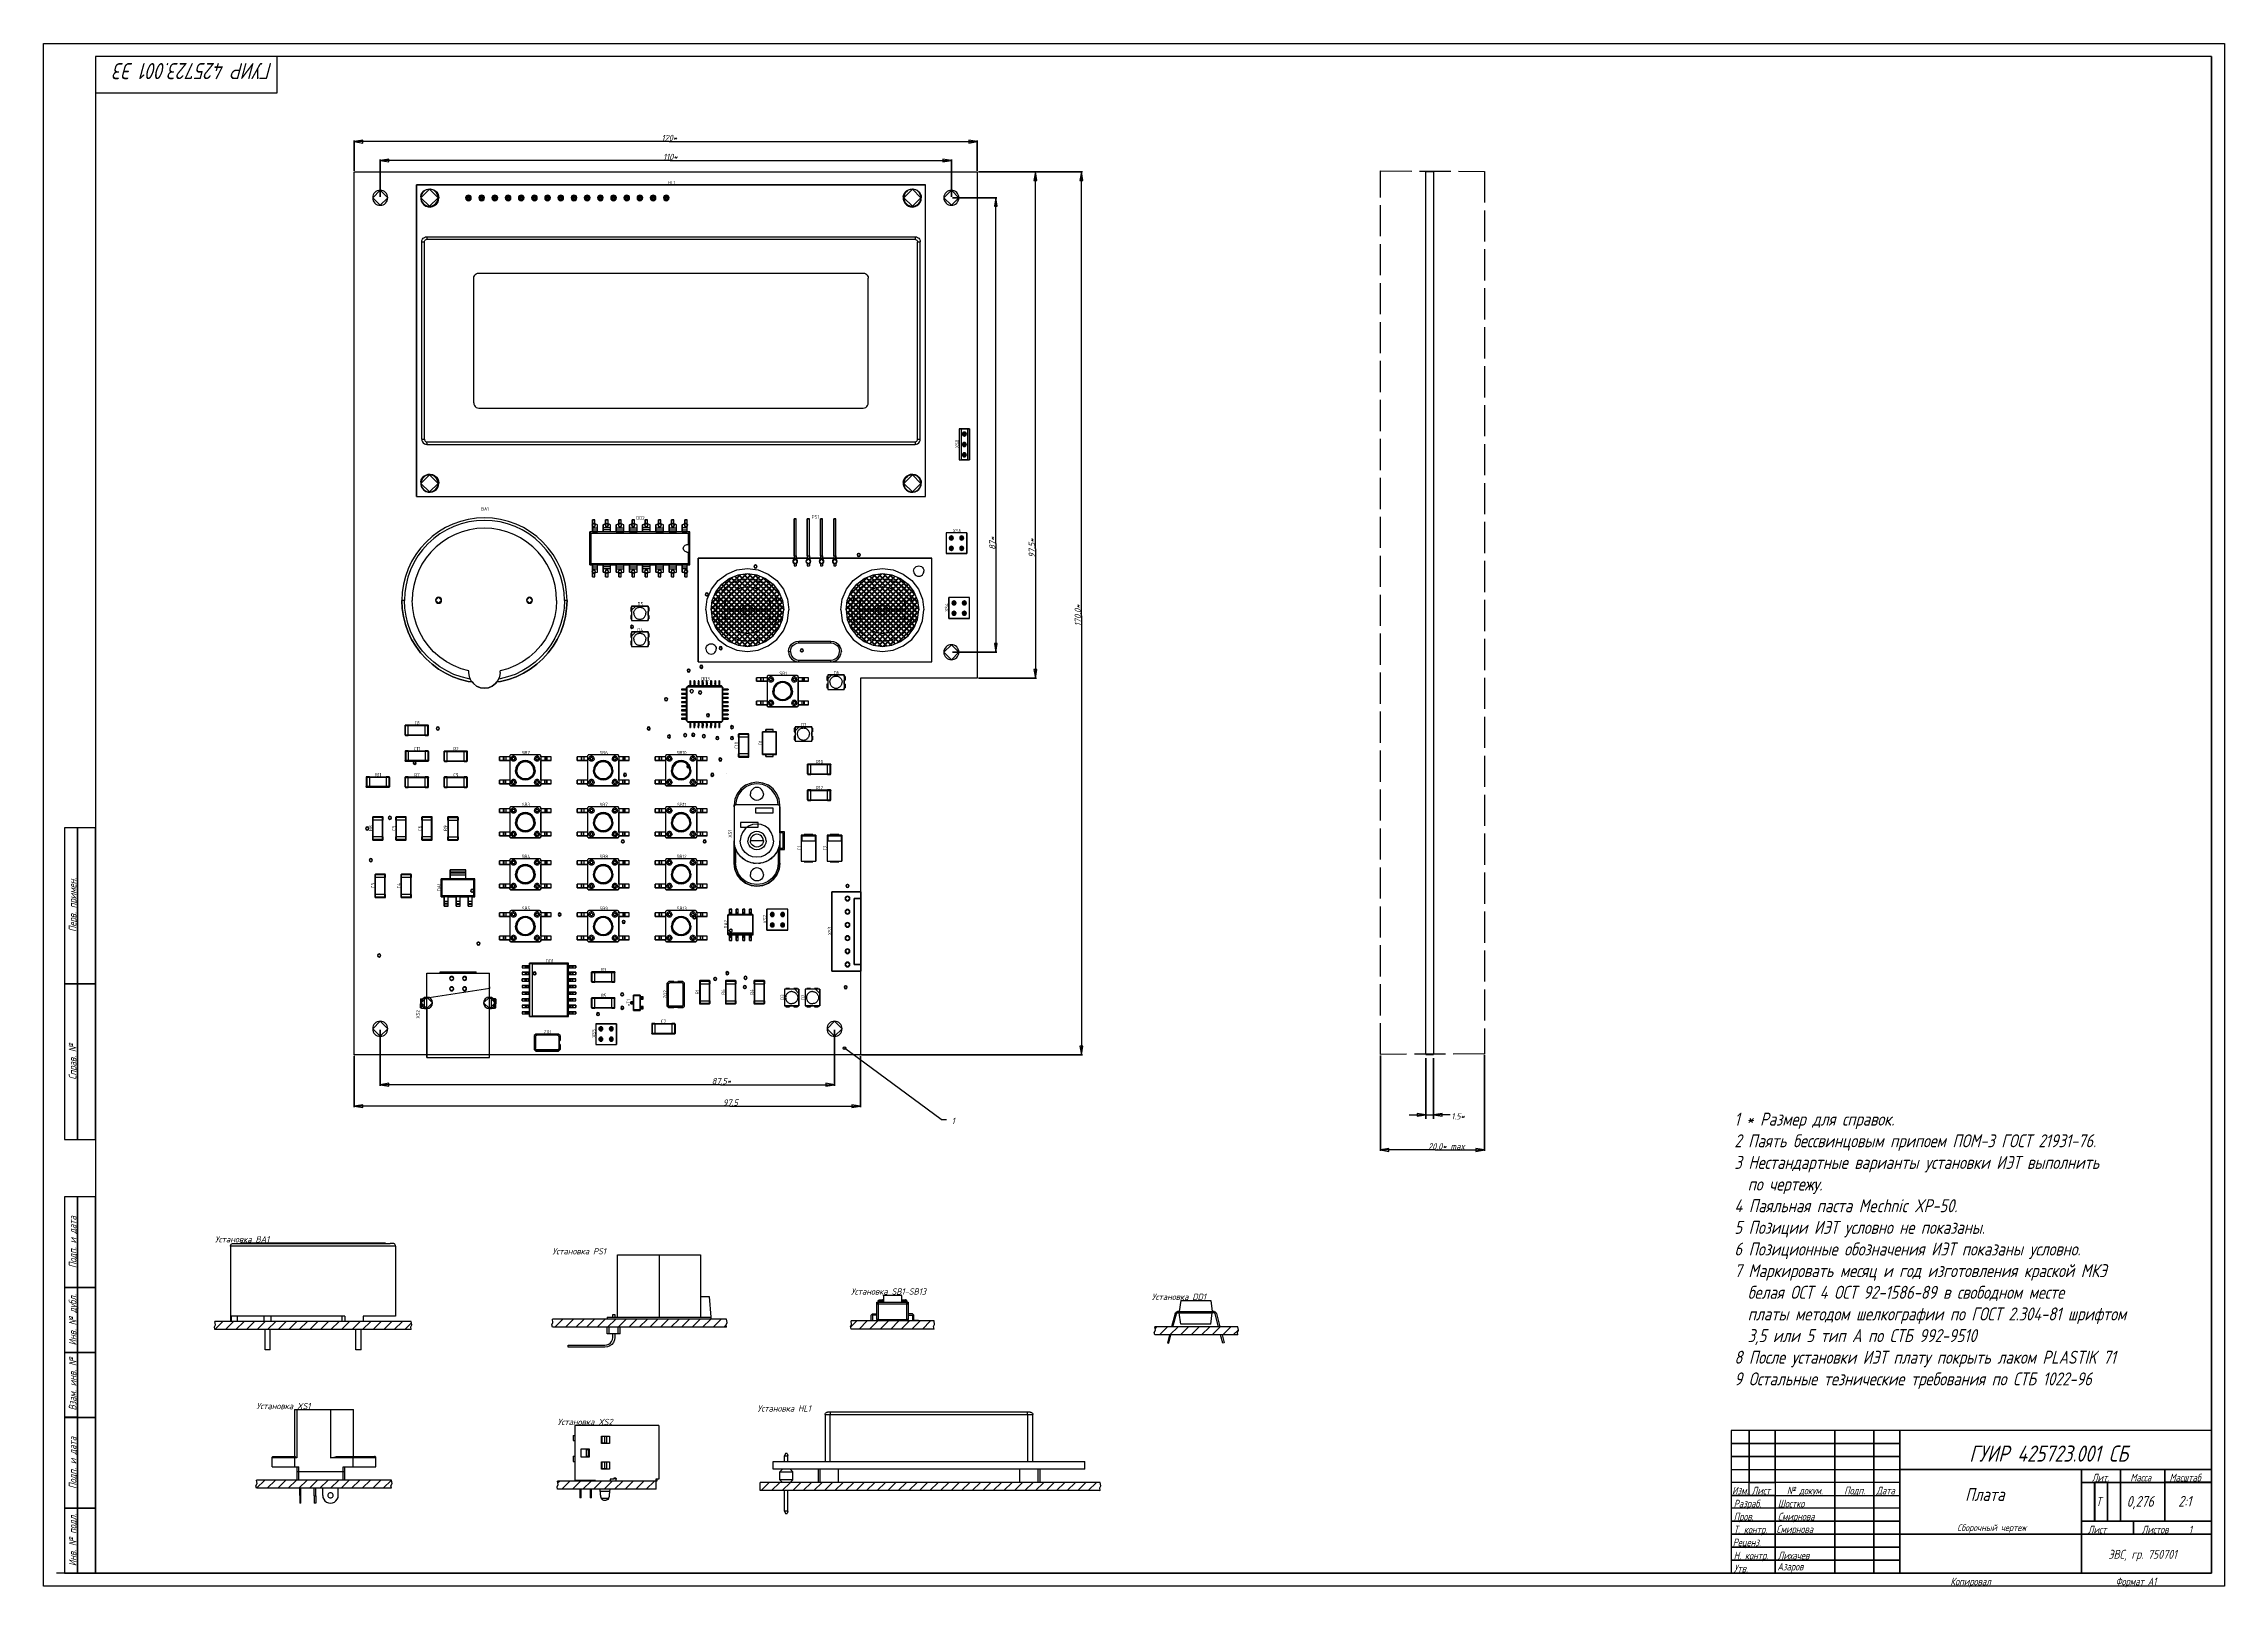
# Model space of a CAD drawing. Header units: inches. Extents: x 0 to 840, y -594 to 0.
import ezdxf

# ---------------------------------------------------------------- set-up
doc = ezdxf.new("R2010")
doc.units = ezdxf.units.IN
doc.header["$MEASUREMENT"] = 0
doc.linetypes.add('ACAD_ISO02W100', pattern=[15, 12, -3])
doc.styles.add('GOST type A0', font='', dxfattribs={"height": 2.116667})
doc.styles.add('GOST type A1', font='', dxfattribs={"height": 3.704167})
doc.styles.get('GOST type A0').set_extended_font_data('GOST type A')
doc.styles.get('GOST type A1').set_extended_font_data('GOST type A', italic=True)

msp = doc.modelspace()

# ---------------------------------------------------------------- hatches: boundary and pattern name
h = msp.add_hatch()
h.set_pattern_fill('ANSI31', color=256, scale=23)
h.paths.add_polyline_path([(141.6, -492), (66, -492), (66.2, -493.34), (65.8, -494.14), (66, -495.14), (141.6, -495.14), (141.4, -494.14), (141.8, -493.34)])
h.paths.add_polyline_path([(134.2, -554.49), (134, -553.14), (82, -553.14), (82.2, -554.49), (81.8, -555.29), (82, -556.29), (134, -556.29), (133.8, -555.29)])
h.paths.add_polyline_path([(263.26, -492.49), (263.06, -491.15), (196, -491.15), (196.2, -492.49), (195.8, -493.29), (196, -494.29), (263.06, -494.29), (262.86, -493.29)])
h.paths.add_polyline_path([(235.97, -553.52), (198, -553.52), (198.2, -554.86), (197.8, -555.66), (198, -556.66), (235.97, -556.66)])
h.paths.add_polyline_path([(407.2, -555.34), (407, -554), (276, -554), (276, -557.14), (407, -557.14), (406.8, -556.14)])
h.paths.add_polyline_path([(343.2, -493.2), (343, -491.86), (311, -491.86), (311.2, -493.2), (310.8, -494), (311, -495), (343, -495), (342.8, -494)])
h = msp.add_hatch()
h.set_pattern_fill('ANSI31', color=256, scale=23)
h.paths.add_polyline_path([(460.22, -495.45), (460.02, -494.11), (428.02, -494.11), (428.22, -495.45), (427.82, -496.25), (428.02, -497.25), (460.02, -497.25), (459.82, -496.25)])

# ---------------------------------------------------------------- linework, layer by layer
for p, q in [((90, -5), (20, -5)), ((20, -5), (20, -19)), ((90, -5), (20, -5)), ((20, -5), (20, -19)), ((835, -5), (20, -5)), ((20, -5), (20, -589)), ((835, -5), (20, -5)), ((20, -5), (20, -589)), ((90, -19), (90, -5)), ((90, -19), (90, -5)), ((835, -5), (835, -589)), ((835, -589), (835, -5)), ((835, -589), (835, -5)), ((20, -19), (90, -19)), ((20, -19), (90, -19)), ((122.95, -37.17), (119.65, -37.72)), ((119.65, -48.96), (119.65, -37.32)), ((119.65, -37.32), (119.65, -48.96)), ((119.65, -37.72), (122.95, -38.27)), ((240.98, -37.72), (120.56, -37.72)), ((122.95, -38.27), (122.95, -37.17)), ((240.98, -37.72), (358.73, -37.72)), ((359.64, -37.72), (356.34, -37.17)), ((356.34, -37.17), (356.34, -38.27)), ((356.34, -38.27), (359.64, -37.72)), ((359.64, -48.95), (359.64, -37.32)), ((359.64, -37.32), (359.64, -48.95)), ((119.65, -389.35), (119.65, -49.35)), ((119.65, -49.35), (359.65, -49.35)), ((132.95, -44.47), (129.65, -45.02)), ((129.65, -58.95), (129.65, -44.62)), ((129.65, -44.62), (129.65, -58.95)), ((129.65, -45.02), (132.95, -45.57)), ((241.3, -45.02), (130.55, -45.02)), ((132.95, -45.57), (132.95, -44.47)), ((241.3, -45.02), (348.74, -45.02)), ((349.65, -45.02), (346.35, -44.47)), ((346.35, -44.47), (346.35, -45.57)), ((346.35, -45.57), (349.65, -45.02)), ((349.65, -58.95), (349.65, -44.62)), ((349.65, -44.62), (349.65, -58.95)), ((359.65, -49.35), (359.65, -244.35)), ((360.04, -49.35), (400.13, -49.35)), ((400.13, -49.35), (360.04, -49.35)), ((360.05, -49.35), (382.4, -49.35)), ((382.4, -49.35), (360.05, -49.35)), ((382, -49.35), (381.45, -52.65)), ((382.55, -52.65), (382, -49.35)), ((382, -194.5), (382, -50.26)), ((399.73, -49.35), (399.18, -52.65)), ((400.28, -52.65), (399.73, -49.35)), ((399.73, -220.28), (399.73, -50.26)), ((532.41, -389.2), (532.41, -49.2)), ((532.41, -49.2), (535.41, -49.2)), ((535.41, -49.2), (535.41, -389.2)), ((129.65, -56.45), (126.75, -59.35)), ((132.55, -59.35), (129.65, -56.45)), ((339.65, -54.35), (143.65, -54.35)), ((143.65, -54.35), (143.65, -174.35)), ((143.65, -54.35), (339.65, -54.35)), ((143.65, -174.35), (143.65, -54.35)), ((339.65, -54.35), (143.65, -54.35)), ((143.65, -54.35), (143.65, -174.35)), ((143.65, -54.35), (339.65, -54.35)), ((143.65, -174.35), (143.65, -54.35)), ((145.25, -59), (145.47, -58.15)), ((145.25, -59), (145.47, -58.15)), ((148.65, -56.05), (145.35, -59.35)), ((145.47, -58.15), (145.89, -57.38)), ((145.47, -58.15), (145.89, -57.38)), ((145.89, -57.38), (146.5, -56.74)), ((145.89, -57.38), (146.5, -56.74)), ((146.5, -56.74), (147.24, -56.27)), ((146.5, -56.74), (147.24, -56.27)), ((147.24, -56.27), (148.07, -56)), ((147.24, -56.27), (148.07, -56)), ((148.07, -56), (148.95, -55.94)), ((148.07, -56), (148.95, -55.94)), ((151.95, -59.35), (148.65, -56.05)), ((148.95, -55.94), (149.81, -56.11)), ((148.95, -55.94), (149.81, -56.11)), ((149.81, -56.11), (150.6, -56.48)), ((149.81, -56.11), (150.6, -56.48)), ((150.6, -56.48), (151.28, -57.04)), ((150.6, -56.48), (151.28, -57.04)), ((151.28, -57.04), (151.79, -57.75)), ((151.28, -57.04), (151.79, -57.75)), ((151.79, -57.75), (152.12, -58.56)), ((151.79, -57.75), (152.12, -58.56)), ((152.12, -58.56), (152.23, -59.43)), ((152.12, -58.56), (152.23, -59.43)), ((163.65, -58.33), (162.55, -59.43)), ((162.84, -58.85), (163.01, -58.66)), ((162.84, -58.85), (163.01, -58.66)), ((163.01, -58.66), (163.22, -58.53)), ((163.01, -58.66), (163.22, -58.53)), ((163.01, -58.79), (163.33, -59.11)), ((163.01, -58.79), (163.01, -60.07)), ((163.01, -58.79), (164.29, -58.79)), ((163.01, -58.79), (163.33, -59.11)), ((163.01, -58.79), (163.01, -60.07)), ((163.01, -58.79), (164.29, -58.79)), ((163.22, -58.53), (163.46, -58.45)), ((163.22, -58.53), (163.46, -58.45)), ((163.46, -58.45), (163.71, -58.44)), ((163.46, -58.45), (163.71, -58.44)), ((164.75, -59.43), (163.65, -58.33)), ((163.71, -58.44), (163.96, -58.48)), ((163.71, -58.44), (163.96, -58.48)), ((163.96, -58.48), (164.18, -58.59)), ((163.96, -58.48), (164.18, -58.59)), ((163.97, -59.11), (164.29, -58.79)), ((163.97, -59.11), (164.29, -58.79)), ((164.18, -58.59), (164.37, -58.75)), ((164.18, -58.59), (164.37, -58.75)), ((164.29, -58.79), (164.29, -60.07)), ((164.29, -58.79), (164.29, -60.07)), ((164.37, -58.75), (164.52, -58.95)), ((164.37, -58.75), (164.52, -58.95)), ((168.73, -58.33), (167.63, -59.43)), ((167.92, -58.85), (168.09, -58.66)), ((167.92, -58.85), (168.09, -58.66)), ((168.09, -58.66), (168.3, -58.53)), ((168.09, -58.66), (168.3, -58.53)), ((168.09, -58.79), (168.41, -59.11)), ((168.09, -58.79), (168.09, -60.07)), ((168.09, -58.79), (169.37, -58.79)), ((168.09, -58.79), (168.41, -59.11)), ((168.09, -58.79), (168.09, -60.07)), ((168.09, -58.79), (169.37, -58.79)), ((168.3, -58.53), (168.54, -58.45)), ((168.3, -58.53), (168.54, -58.45)), ((168.54, -58.45), (168.79, -58.44)), ((168.54, -58.45), (168.79, -58.44)), ((169.83, -59.43), (168.73, -58.33)), ((168.79, -58.44), (169.04, -58.48)), ((168.79, -58.44), (169.04, -58.48)), ((169.04, -58.48), (169.26, -58.59)), ((169.04, -58.48), (169.26, -58.59)), ((169.05, -59.11), (169.37, -58.79)), ((169.05, -59.11), (169.37, -58.79)), ((169.26, -58.59), (169.45, -58.75)), ((169.26, -58.59), (169.45, -58.75)), ((169.37, -58.79), (169.37, -60.07)), ((169.37, -58.79), (169.37, -60.07)), ((169.45, -58.75), (169.6, -58.95)), ((169.45, -58.75), (169.6, -58.95)), ((173.81, -58.33), (172.71, -59.43)), ((173, -58.85), (173.17, -58.66)), ((173, -58.85), (173.17, -58.66)), ((173.17, -58.66), (173.38, -58.53)), ((173.17, -58.66), (173.38, -58.53)), ((173.17, -58.79), (173.49, -59.11)), ((173.17, -58.79), (173.17, -60.07)), ((173.17, -58.79), (174.45, -58.79)), ((173.17, -58.79), (173.49, -59.11)), ((173.17, -58.79), (173.17, -60.07)), ((173.17, -58.79), (174.45, -58.79)), ((173.38, -58.53), (173.62, -58.45)), ((173.38, -58.53), (173.62, -58.45)), ((173.62, -58.45), (173.87, -58.44)), ((173.62, -58.45), (173.87, -58.44)), ((174.91, -59.43), (173.81, -58.33)), ((173.87, -58.44), (174.12, -58.48)), ((173.87, -58.44), (174.12, -58.48)), ((174.12, -58.48), (174.34, -58.59)), ((174.12, -58.48), (174.34, -58.59)), ((174.13, -59.11), (174.45, -58.79)), ((174.13, -59.11), (174.45, -58.79)), ((174.34, -58.59), (174.53, -58.75)), ((174.34, -58.59), (174.53, -58.75)), ((174.45, -58.79), (174.45, -60.07)), ((174.45, -58.79), (174.45, -60.07)), ((174.53, -58.75), (174.68, -58.95)), ((174.53, -58.75), (174.68, -58.95)), ((178.89, -58.33), (177.79, -59.43)), ((178.08, -58.85), (178.25, -58.66)), ((178.08, -58.85), (178.25, -58.66)), ((178.25, -58.66), (178.46, -58.53)), ((178.25, -58.66), (178.46, -58.53)), ((178.25, -58.79), (178.57, -59.11)), ((178.25, -58.79), (178.25, -60.07)), ((178.25, -58.79), (179.53, -58.79)), ((178.25, -58.79), (178.57, -59.11)), ((178.25, -58.79), (178.25, -60.07)), ((178.25, -58.79), (179.53, -58.79)), ((178.46, -58.53), (178.7, -58.45)), ((178.46, -58.53), (178.7, -58.45)), ((178.7, -58.45), (178.95, -58.44)), ((178.7, -58.45), (178.95, -58.44)), ((179.99, -59.43), (178.89, -58.33)), ((178.95, -58.44), (179.2, -58.48)), ((178.95, -58.44), (179.2, -58.48)), ((179.2, -58.48), (179.42, -58.59)), ((179.2, -58.48), (179.42, -58.59)), ((179.21, -59.11), (179.53, -58.79)), ((179.21, -59.11), (179.53, -58.79)), ((179.42, -58.59), (179.61, -58.75)), ((179.42, -58.59), (179.61, -58.75)), ((179.53, -58.79), (179.53, -60.07)), ((179.53, -58.79), (179.53, -60.07)), ((179.61, -58.75), (179.76, -58.95)), ((179.61, -58.75), (179.76, -58.95)), ((183.97, -58.33), (182.87, -59.43)), ((183.16, -58.85), (183.33, -58.66)), ((183.16, -58.85), (183.33, -58.66)), ((183.33, -58.66), (183.54, -58.53)), ((183.33, -58.66), (183.54, -58.53)), ((183.33, -58.79), (183.65, -59.11)), ((183.33, -58.79), (183.33, -60.07)), ((183.33, -58.79), (184.61, -58.79)), ((183.33, -58.79), (183.65, -59.11)), ((183.33, -58.79), (183.33, -60.07)), ((183.33, -58.79), (184.61, -58.79)), ((183.54, -58.53), (183.78, -58.45)), ((183.54, -58.53), (183.78, -58.45)), ((183.78, -58.45), (184.03, -58.44)), ((183.78, -58.45), (184.03, -58.44)), ((185.07, -59.43), (183.97, -58.33)), ((184.03, -58.44), (184.28, -58.48)), ((184.03, -58.44), (184.28, -58.48)), ((184.28, -58.48), (184.5, -58.59)), ((184.28, -58.48), (184.5, -58.59)), ((184.29, -59.11), (184.61, -58.79)), ((184.29, -59.11), (184.61, -58.79)), ((184.5, -58.59), (184.69, -58.75)), ((184.5, -58.59), (184.69, -58.75)), ((184.61, -58.79), (184.61, -60.07)), ((184.61, -58.79), (184.61, -60.07)), ((184.69, -58.75), (184.84, -58.95)), ((184.69, -58.75), (184.84, -58.95)), ((189.05, -58.33), (187.95, -59.43)), ((188.24, -58.85), (188.41, -58.66)), ((188.24, -58.85), (188.41, -58.66)), ((188.41, -58.66), (188.62, -58.53)), ((188.41, -58.66), (188.62, -58.53)), ((188.41, -58.79), (188.73, -59.11)), ((188.41, -58.79), (188.41, -60.07)), ((188.41, -58.79), (189.69, -58.79)), ((188.41, -58.79), (188.73, -59.11)), ((188.41, -58.79), (188.41, -60.07)), ((188.41, -58.79), (189.69, -58.79)), ((188.62, -58.53), (188.86, -58.45)), ((188.62, -58.53), (188.86, -58.45)), ((188.86, -58.45), (189.11, -58.44)), ((188.86, -58.45), (189.11, -58.44)), ((190.15, -59.43), (189.05, -58.33)), ((189.11, -58.44), (189.36, -58.48)), ((189.11, -58.44), (189.36, -58.48)), ((189.36, -58.48), (189.58, -58.59)), ((189.36, -58.48), (189.58, -58.59)), ((189.37, -59.11), (189.69, -58.79)), ((189.37, -59.11), (189.69, -58.79)), ((189.58, -58.59), (189.77, -58.75)), ((189.58, -58.59), (189.77, -58.75)), ((189.69, -58.79), (189.69, -60.07)), ((189.69, -58.79), (189.69, -60.07)), ((189.77, -58.75), (189.92, -58.95)), ((189.77, -58.75), (189.92, -58.95)), ((194.13, -58.33), (193.03, -59.43)), ((193.32, -58.85), (193.49, -58.66)), ((193.32, -58.85), (193.49, -58.66)), ((193.49, -58.66), (193.7, -58.53)), ((193.49, -58.66), (193.7, -58.53)), ((193.49, -58.79), (193.81, -59.11)), ((193.49, -58.79), (193.49, -60.07)), ((193.49, -58.79), (194.77, -58.79)), ((193.49, -58.79), (193.81, -59.11)), ((193.49, -58.79), (193.49, -60.07)), ((193.49, -58.79), (194.77, -58.79)), ((193.7, -58.53), (193.94, -58.45)), ((193.7, -58.53), (193.94, -58.45)), ((193.94, -58.45), (194.19, -58.44)), ((193.94, -58.45), (194.19, -58.44)), ((195.23, -59.43), (194.13, -58.33)), ((194.19, -58.44), (194.44, -58.48)), ((194.19, -58.44), (194.44, -58.48)), ((194.44, -58.48), (194.66, -58.59)), ((194.44, -58.48), (194.66, -58.59)), ((194.45, -59.11), (194.77, -58.79)), ((194.45, -59.11), (194.77, -58.79)), ((194.66, -58.59), (194.85, -58.75)), ((194.66, -58.59), (194.85, -58.75)), ((194.77, -58.79), (194.77, -60.07)), ((194.77, -58.79), (194.77, -60.07)), ((194.85, -58.75), (195, -58.95)), ((194.85, -58.75), (195, -58.95)), ((199.21, -58.33), (198.11, -59.43)), ((198.4, -58.85), (198.57, -58.66)), ((198.4, -58.85), (198.57, -58.66)), ((198.57, -58.66), (198.78, -58.53)), ((198.57, -58.66), (198.78, -58.53)), ((198.57, -58.79), (198.89, -59.11)), ((198.57, -58.79), (198.57, -60.07)), ((198.57, -58.79), (199.85, -58.79)), ((198.57, -58.79), (198.89, -59.11)), ((198.57, -58.79), (198.57, -60.07)), ((198.57, -58.79), (199.85, -58.79)), ((198.78, -58.53), (199.02, -58.45)), ((198.78, -58.53), (199.02, -58.45)), ((199.02, -58.45), (199.27, -58.44)), ((199.02, -58.45), (199.27, -58.44)), ((200.31, -59.43), (199.21, -58.33)), ((199.27, -58.44), (199.52, -58.48)), ((199.27, -58.44), (199.52, -58.48)), ((199.52, -58.48), (199.74, -58.59)), ((199.52, -58.48), (199.74, -58.59)), ((199.53, -59.11), (199.85, -58.79)), ((199.53, -59.11), (199.85, -58.79)), ((199.74, -58.59), (199.93, -58.75)), ((199.74, -58.59), (199.93, -58.75)), ((199.85, -58.79), (199.85, -60.07)), ((199.85, -58.79), (199.85, -60.07)), ((199.93, -58.75), (200.08, -58.95)), ((199.93, -58.75), (200.08, -58.95)), ((204.29, -58.33), (203.19, -59.43)), ((203.48, -58.85), (203.65, -58.66)), ((203.48, -58.85), (203.65, -58.66)), ((203.65, -58.66), (203.86, -58.53)), ((203.65, -58.66), (203.86, -58.53)), ((203.65, -58.79), (203.97, -59.11)), ((203.65, -58.79), (203.65, -60.07)), ((203.65, -58.79), (204.93, -58.79)), ((203.65, -58.79), (203.97, -59.11)), ((203.65, -58.79), (203.65, -60.07)), ((203.65, -58.79), (204.93, -58.79)), ((203.86, -58.53), (204.1, -58.45)), ((203.86, -58.53), (204.1, -58.45)), ((204.1, -58.45), (204.35, -58.44)), ((204.1, -58.45), (204.35, -58.44)), ((205.39, -59.43), (204.29, -58.33)), ((204.35, -58.44), (204.6, -58.48)), ((204.35, -58.44), (204.6, -58.48)), ((204.6, -58.48), (204.82, -58.59)), ((204.6, -58.48), (204.82, -58.59)), ((204.61, -59.11), (204.93, -58.79)), ((204.61, -59.11), (204.93, -58.79)), ((204.82, -58.59), (205.01, -58.75)), ((204.82, -58.59), (205.01, -58.75)), ((204.93, -58.79), (204.93, -60.07)), ((204.93, -58.79), (204.93, -60.07)), ((205.01, -58.75), (205.16, -58.95)), ((205.01, -58.75), (205.16, -58.95)), ((209.37, -58.33), (208.27, -59.43)), ((208.56, -58.85), (208.73, -58.66)), ((208.56, -58.85), (208.73, -58.66)), ((208.73, -58.66), (208.94, -58.53)), ((208.73, -58.66), (208.94, -58.53)), ((208.73, -58.79), (209.05, -59.11)), ((208.73, -58.79), (208.73, -60.07)), ((208.73, -58.79), (210.01, -58.79)), ((208.73, -58.79), (209.05, -59.11)), ((208.73, -58.79), (208.73, -60.07)), ((208.73, -58.79), (210.01, -58.79)), ((208.94, -58.53), (209.18, -58.45)), ((208.94, -58.53), (209.18, -58.45)), ((209.18, -58.45), (209.43, -58.44)), ((209.18, -58.45), (209.43, -58.44)), ((210.47, -59.43), (209.37, -58.33)), ((209.43, -58.44), (209.68, -58.48)), ((209.43, -58.44), (209.68, -58.48)), ((209.68, -58.48), (209.9, -58.59)), ((209.68, -58.48), (209.9, -58.59)), ((209.69, -59.11), (210.01, -58.79)), ((209.69, -59.11), (210.01, -58.79)), ((209.9, -58.59), (210.09, -58.75)), ((209.9, -58.59), (210.09, -58.75)), ((210.01, -58.79), (210.01, -60.07)), ((210.01, -58.79), (210.01, -60.07)), ((210.09, -58.75), (210.24, -58.95)), ((210.09, -58.75), (210.24, -58.95)), ((214.45, -58.33), (213.35, -59.43)), ((213.64, -58.85), (213.81, -58.66)), ((213.64, -58.85), (213.81, -58.66)), ((213.81, -58.66), (214.02, -58.53)), ((213.81, -58.66), (214.02, -58.53)), ((213.81, -58.79), (214.13, -59.11)), ((213.81, -58.79), (213.81, -60.07)), ((213.81, -58.79), (215.09, -58.79)), ((213.81, -58.79), (214.13, -59.11)), ((213.81, -58.79), (213.81, -60.07)), ((213.81, -58.79), (215.09, -58.79)), ((214.02, -58.53), (214.26, -58.45)), ((214.02, -58.53), (214.26, -58.45)), ((214.26, -58.45), (214.51, -58.44)), ((214.26, -58.45), (214.51, -58.44)), ((215.55, -59.43), (214.45, -58.33)), ((214.51, -58.44), (214.76, -58.48)), ((214.51, -58.44), (214.76, -58.48)), ((214.76, -58.48), (214.98, -58.59)), ((214.76, -58.48), (214.98, -58.59)), ((214.77, -59.11), (215.09, -58.79)), ((214.77, -59.11), (215.09, -58.79)), ((214.98, -58.59), (215.17, -58.75)), ((214.98, -58.59), (215.17, -58.75)), ((215.09, -58.79), (215.09, -60.07)), ((215.09, -58.79), (215.09, -60.07)), ((215.17, -58.75), (215.32, -58.95)), ((215.17, -58.75), (215.32, -58.95)), ((219.53, -58.33), (218.43, -59.43)), ((218.72, -58.85), (218.89, -58.66)), ((218.72, -58.85), (218.89, -58.66)), ((218.89, -58.66), (219.1, -58.53)), ((218.89, -58.66), (219.1, -58.53)), ((218.89, -58.79), (219.21, -59.11)), ((218.89, -58.79), (218.89, -60.07)), ((218.89, -58.79), (220.17, -58.79)), ((218.89, -58.79), (219.21, -59.11)), ((218.89, -58.79), (218.89, -60.07)), ((218.89, -58.79), (220.17, -58.79)), ((219.1, -58.53), (219.34, -58.45)), ((219.1, -58.53), (219.34, -58.45)), ((219.34, -58.45), (219.59, -58.44)), ((219.34, -58.45), (219.59, -58.44)), ((220.63, -59.43), (219.53, -58.33)), ((219.59, -58.44), (219.84, -58.48)), ((219.59, -58.44), (219.84, -58.48)), ((219.84, -58.48), (220.06, -58.59)), ((219.84, -58.48), (220.06, -58.59)), ((219.85, -59.11), (220.17, -58.79)), ((219.85, -59.11), (220.17, -58.79)), ((220.06, -58.59), (220.25, -58.75)), ((220.06, -58.59), (220.25, -58.75)), ((220.17, -58.79), (220.17, -60.07)), ((220.17, -58.79), (220.17, -60.07)), ((220.25, -58.75), (220.4, -58.95)), ((220.25, -58.75), (220.4, -58.95)), ((224.61, -58.33), (223.51, -59.43)), ((223.8, -58.85), (223.97, -58.66)), ((223.8, -58.85), (223.97, -58.66)), ((223.97, -58.66), (224.18, -58.53)), ((223.97, -58.66), (224.18, -58.53)), ((223.97, -58.79), (224.29, -59.11)), ((223.97, -58.79), (223.97, -60.07)), ((223.97, -58.79), (225.25, -58.79)), ((223.97, -58.79), (224.29, -59.11)), ((223.97, -58.79), (223.97, -60.07)), ((223.97, -58.79), (225.25, -58.79)), ((224.18, -58.53), (224.42, -58.45)), ((224.18, -58.53), (224.42, -58.45)), ((224.42, -58.45), (224.67, -58.44)), ((224.42, -58.45), (224.67, -58.44)), ((225.71, -59.43), (224.61, -58.33)), ((224.67, -58.44), (224.92, -58.48)), ((224.67, -58.44), (224.92, -58.48)), ((224.92, -58.48), (225.14, -58.59)), ((224.92, -58.48), (225.14, -58.59)), ((224.93, -59.11), (225.25, -58.79)), ((224.93, -59.11), (225.25, -58.79)), ((225.14, -58.59), (225.33, -58.75)), ((225.14, -58.59), (225.33, -58.75)), ((225.25, -58.79), (225.25, -60.07)), ((225.25, -58.79), (225.25, -60.07)), ((225.33, -58.75), (225.48, -58.95)), ((225.33, -58.75), (225.48, -58.95)), ((229.69, -58.33), (228.59, -59.43)), ((228.88, -58.85), (229.05, -58.66)), ((228.88, -58.85), (229.05, -58.66)), ((229.05, -58.66), (229.26, -58.53)), ((229.05, -58.66), (229.26, -58.53)), ((229.05, -58.79), (229.37, -59.11)), ((229.05, -58.79), (229.05, -60.07)), ((229.05, -58.79), (230.33, -58.79)), ((229.05, -58.79), (229.37, -59.11)), ((229.05, -58.79), (229.05, -60.07)), ((229.05, -58.79), (230.33, -58.79)), ((229.26, -58.53), (229.5, -58.45)), ((229.26, -58.53), (229.5, -58.45)), ((229.5, -58.45), (229.75, -58.44)), ((229.5, -58.45), (229.75, -58.44)), ((230.79, -59.43), (229.69, -58.33)), ((229.75, -58.44), (230, -58.48)), ((229.75, -58.44), (230, -58.48)), ((230, -58.48), (230.22, -58.59)), ((230, -58.48), (230.22, -58.59)), ((230.01, -59.11), (230.33, -58.79)), ((230.01, -59.11), (230.33, -58.79)), ((230.22, -58.59), (230.41, -58.75)), ((230.22, -58.59), (230.41, -58.75)), ((230.33, -58.79), (230.33, -60.07)), ((230.33, -58.79), (230.33, -60.07)), ((230.41, -58.75), (230.56, -58.95)), ((230.41, -58.75), (230.56, -58.95)), ((234.77, -58.33), (233.67, -59.43)), ((233.96, -58.85), (234.13, -58.66)), ((233.96, -58.85), (234.13, -58.66)), ((234.13, -58.66), (234.34, -58.53)), ((234.13, -58.66), (234.34, -58.53)), ((234.13, -58.79), (234.45, -59.11)), ((234.13, -58.79), (234.13, -60.07)), ((234.13, -58.79), (235.41, -58.79)), ((234.13, -58.79), (234.45, -59.11)), ((234.13, -58.79), (234.13, -60.07)), ((234.13, -58.79), (235.41, -58.79)), ((234.34, -58.53), (234.58, -58.45)), ((234.34, -58.53), (234.58, -58.45)), ((234.58, -58.45), (234.83, -58.44)), ((234.58, -58.45), (234.83, -58.44)), ((235.87, -59.43), (234.77, -58.33)), ((234.83, -58.44), (235.08, -58.48)), ((234.83, -58.44), (235.08, -58.48)), ((235.08, -58.48), (235.3, -58.59)), ((235.08, -58.48), (235.3, -58.59)), ((235.09, -59.11), (235.41, -58.79)), ((235.09, -59.11), (235.41, -58.79)), ((235.3, -58.59), (235.49, -58.75)), ((235.3, -58.59), (235.49, -58.75)), ((235.41, -58.79), (235.41, -60.07)), ((235.41, -58.79), (235.41, -60.07)), ((235.49, -58.75), (235.64, -58.95)), ((235.49, -58.75), (235.64, -58.95)), ((239.85, -58.33), (238.75, -59.43)), ((239.04, -58.85), (239.21, -58.66)), ((239.04, -58.85), (239.21, -58.66)), ((239.21, -58.66), (239.42, -58.53)), ((239.21, -58.66), (239.42, -58.53)), ((239.21, -58.79), (239.53, -59.11)), ((239.21, -58.79), (239.21, -60.07)), ((239.21, -58.79), (240.49, -58.79)), ((239.21, -58.79), (239.53, -59.11)), ((239.21, -58.79), (239.21, -60.07)), ((239.21, -58.79), (240.49, -58.79)), ((239.42, -58.53), (239.66, -58.45)), ((239.42, -58.53), (239.66, -58.45)), ((239.66, -58.45), (239.91, -58.44)), ((239.66, -58.45), (239.91, -58.44)), ((240.95, -59.43), (239.85, -58.33)), ((239.91, -58.44), (240.16, -58.48)), ((239.91, -58.44), (240.16, -58.48)), ((240.16, -58.48), (240.38, -58.59)), ((240.16, -58.48), (240.38, -58.59)), ((240.17, -59.11), (240.49, -58.79)), ((240.17, -59.11), (240.49, -58.79)), ((240.38, -58.59), (240.57, -58.75)), ((240.38, -58.59), (240.57, -58.75)), ((240.49, -58.79), (240.49, -60.07)), ((240.49, -58.79), (240.49, -60.07)), ((240.57, -58.75), (240.72, -58.95)), ((240.57, -58.75), (240.72, -58.95)), ((331.09, -59), (331.31, -58.15)), ((331.09, -59), (331.31, -58.15)), ((331.31, -58.15), (331.73, -57.38)), ((331.31, -58.15), (331.73, -57.38)), ((334.65, -56.05), (331.35, -59.35)), ((331.73, -57.38), (332.34, -56.74)), ((331.73, -57.38), (332.34, -56.74)), ((332.34, -56.74), (333.08, -56.27)), ((332.34, -56.74), (333.08, -56.27)), ((333.08, -56.27), (333.91, -56)), ((333.08, -56.27), (333.91, -56)), ((333.91, -56), (334.79, -55.94)), ((333.91, -56), (334.79, -55.94)), ((337.95, -59.35), (334.65, -56.05)), ((334.79, -55.94), (335.65, -56.11)), ((334.79, -55.94), (335.65, -56.11)), ((335.65, -56.11), (336.44, -56.48)), ((335.65, -56.11), (336.44, -56.48)), ((336.44, -56.48), (337.12, -57.04)), ((336.44, -56.48), (337.12, -57.04)), ((337.12, -57.04), (337.63, -57.75)), ((337.12, -57.04), (337.63, -57.75)), ((337.63, -57.75), (337.96, -58.56)), ((337.63, -57.75), (337.96, -58.56)), ((337.96, -58.56), (338.07, -59.43)), ((337.96, -58.56), (338.07, -59.43)), ((339.65, -174.35), (339.65, -54.35)), ((339.65, -174.35), (339.65, -54.35)), ((339.65, -174.35), (339.65, -54.35)), ((339.65, -174.35), (339.65, -54.35)), ((349.65, -56.45), (346.75, -59.35)), ((352.55, -59.35), (349.65, -56.45)), ((381.45, -52.65), (382.55, -52.65)), ((399.18, -52.65), (400.28, -52.65)), ((126.75, -59.35), (129.65, -62.25)), ((129.65, -62.25), (132.55, -59.35)), ((145.25, -59), (145.25, -59.87)), ((145.25, -59), (145.25, -59.87)), ((145.25, -59.87), (145.47, -60.72)), ((145.25, -59.87), (145.47, -60.72)), ((145.35, -59.35), (148.65, -62.65)), ((145.47, -60.72), (145.89, -61.49)), ((145.47, -60.72), (145.89, -61.49)), ((145.89, -61.49), (146.5, -62.13)), ((145.89, -61.49), (146.5, -62.13)), ((146.5, -62.13), (147.24, -62.6)), ((146.5, -62.13), (147.24, -62.6)), ((147.24, -62.6), (148.07, -62.87)), ((147.24, -62.6), (148.07, -62.87)), ((148.07, -62.87), (148.95, -62.93)), ((148.07, -62.87), (148.95, -62.93)), ((148.65, -62.65), (151.95, -59.35)), ((148.95, -62.93), (149.81, -62.76)), ((148.95, -62.93), (149.81, -62.76)), ((149.81, -62.76), (150.6, -62.39)), ((149.81, -62.76), (150.6, -62.39)), ((150.6, -62.39), (151.28, -61.83)), ((150.6, -62.39), (151.28, -61.83)), ((151.28, -61.83), (151.79, -61.12)), ((151.28, -61.83), (151.79, -61.12)), ((151.79, -61.12), (152.12, -60.3)), ((151.79, -61.12), (152.12, -60.3)), ((152.12, -60.3), (152.23, -59.43)), ((152.12, -60.3), (152.23, -59.43)), ((162.55, -59.43), (163.65, -60.53)), ((162.65, -59.31), (162.72, -59.07)), ((162.65, -59.31), (162.72, -59.07)), ((162.65, -59.31), (162.65, -59.56)), ((162.65, -59.31), (162.65, -59.56)), ((162.65, -59.56), (162.72, -59.8)), ((162.65, -59.56), (162.72, -59.8)), ((162.72, -59.07), (162.84, -58.85)), ((162.72, -59.07), (162.84, -58.85)), ((162.72, -59.8), (162.84, -60.02)), ((162.72, -59.8), (162.84, -60.02)), ((162.84, -60.02), (163.01, -60.2)), ((162.84, -60.02), (163.01, -60.2)), ((163.01, -60.07), (163.33, -59.75)), ((163.01, -60.07), (163.33, -59.75)), ((163.01, -60.07), (164.29, -60.07)), ((163.01, -60.07), (164.29, -60.07)), ((163.01, -60.2), (163.22, -60.34)), ((163.01, -60.2), (163.22, -60.34)), ((163.22, -60.34), (163.46, -60.42)), ((163.22, -60.34), (163.46, -60.42)), ((163.33, -59.11), (163.97, -59.11)), ((163.33, -59.11), (163.33, -59.75)), ((163.33, -59.11), (163.97, -59.11)), ((163.33, -59.11), (163.33, -59.75)), ((163.33, -59.75), (163.97, -59.75)), ((163.33, -59.75), (163.97, -59.75)), ((163.46, -60.42), (163.71, -60.43)), ((163.46, -60.42), (163.71, -60.43)), ((163.65, -60.53), (164.75, -59.43)), ((163.71, -60.43), (163.96, -60.39)), ((163.71, -60.43), (163.96, -60.39)), ((163.96, -60.39), (164.18, -60.28)), ((163.96, -60.39), (164.18, -60.28)), ((163.97, -59.11), (163.97, -59.75)), ((163.97, -59.11), (163.97, -59.75)), ((163.97, -59.75), (164.29, -60.07)), ((163.97, -59.75), (164.29, -60.07)), ((164.18, -60.28), (164.37, -60.12)), ((164.18, -60.28), (164.37, -60.12)), ((164.37, -60.12), (164.52, -59.92)), ((164.37, -60.12), (164.52, -59.92)), ((164.52, -58.95), (164.61, -59.19)), ((164.52, -58.95), (164.61, -59.19)), ((164.52, -59.92), (164.61, -59.68)), ((164.52, -59.92), (164.61, -59.68)), ((164.61, -59.19), (164.65, -59.43)), ((164.61, -59.19), (164.65, -59.43)), ((164.61, -59.68), (164.65, -59.43)), ((164.61, -59.68), (164.65, -59.43)), ((167.63, -59.43), (168.73, -60.53)), ((167.73, -59.31), (167.8, -59.07)), ((167.73, -59.31), (167.8, -59.07)), ((167.73, -59.31), (167.73, -59.56)), ((167.73, -59.31), (167.73, -59.56)), ((167.73, -59.56), (167.8, -59.8)), ((167.73, -59.56), (167.8, -59.8)), ((167.8, -59.07), (167.92, -58.85)), ((167.8, -59.07), (167.92, -58.85)), ((167.8, -59.8), (167.92, -60.02)), ((167.8, -59.8), (167.92, -60.02)), ((167.92, -60.02), (168.09, -60.2)), ((167.92, -60.02), (168.09, -60.2)), ((168.09, -60.07), (168.41, -59.75)), ((168.09, -60.07), (168.41, -59.75)), ((168.09, -60.07), (169.37, -60.07)), ((168.09, -60.07), (169.37, -60.07)), ((168.09, -60.2), (168.3, -60.34)), ((168.09, -60.2), (168.3, -60.34)), ((168.3, -60.34), (168.54, -60.42)), ((168.3, -60.34), (168.54, -60.42)), ((168.41, -59.11), (169.05, -59.11)), ((168.41, -59.11), (168.41, -59.75)), ((168.41, -59.11), (169.05, -59.11)), ((168.41, -59.11), (168.41, -59.75)), ((168.41, -59.75), (169.05, -59.75)), ((168.41, -59.75), (169.05, -59.75)), ((168.54, -60.42), (168.79, -60.43)), ((168.54, -60.42), (168.79, -60.43)), ((168.73, -60.53), (169.83, -59.43)), ((168.79, -60.43), (169.04, -60.39)), ((168.79, -60.43), (169.04, -60.39)), ((169.04, -60.39), (169.26, -60.28)), ((169.04, -60.39), (169.26, -60.28)), ((169.05, -59.11), (169.05, -59.75)), ((169.05, -59.11), (169.05, -59.75)), ((169.05, -59.75), (169.37, -60.07)), ((169.05, -59.75), (169.37, -60.07)), ((169.26, -60.28), (169.45, -60.12)), ((169.26, -60.28), (169.45, -60.12)), ((169.45, -60.12), (169.6, -59.92)), ((169.45, -60.12), (169.6, -59.92)), ((169.6, -58.95), (169.69, -59.19)), ((169.6, -58.95), (169.69, -59.19)), ((169.6, -59.92), (169.69, -59.68)), ((169.6, -59.92), (169.69, -59.68)), ((169.69, -59.19), (169.73, -59.43)), ((169.69, -59.19), (169.73, -59.43)), ((169.69, -59.68), (169.73, -59.43)), ((169.69, -59.68), (169.73, -59.43)), ((172.71, -59.43), (173.81, -60.53)), ((172.81, -59.31), (172.88, -59.07)), ((172.81, -59.31), (172.88, -59.07)), ((172.81, -59.31), (172.81, -59.56)), ((172.81, -59.31), (172.81, -59.56)), ((172.81, -59.56), (172.88, -59.8)), ((172.81, -59.56), (172.88, -59.8)), ((172.88, -59.07), (173, -58.85)), ((172.88, -59.07), (173, -58.85)), ((172.88, -59.8), (173, -60.02)), ((172.88, -59.8), (173, -60.02)), ((173, -60.02), (173.17, -60.2)), ((173, -60.02), (173.17, -60.2)), ((173.17, -60.07), (173.49, -59.75)), ((173.17, -60.07), (173.49, -59.75)), ((173.17, -60.07), (174.45, -60.07)), ((173.17, -60.07), (174.45, -60.07)), ((173.17, -60.2), (173.38, -60.34)), ((173.17, -60.2), (173.38, -60.34)), ((173.38, -60.34), (173.62, -60.42)), ((173.38, -60.34), (173.62, -60.42)), ((173.49, -59.11), (174.13, -59.11)), ((173.49, -59.11), (173.49, -59.75)), ((173.49, -59.11), (174.13, -59.11)), ((173.49, -59.11), (173.49, -59.75)), ((173.49, -59.75), (174.13, -59.75)), ((173.49, -59.75), (174.13, -59.75)), ((173.62, -60.42), (173.87, -60.43)), ((173.62, -60.42), (173.87, -60.43)), ((173.81, -60.53), (174.91, -59.43)), ((173.87, -60.43), (174.12, -60.39)), ((173.87, -60.43), (174.12, -60.39)), ((174.12, -60.39), (174.34, -60.28)), ((174.12, -60.39), (174.34, -60.28)), ((174.13, -59.11), (174.13, -59.75)), ((174.13, -59.11), (174.13, -59.75)), ((174.13, -59.75), (174.45, -60.07)), ((174.13, -59.75), (174.45, -60.07)), ((174.34, -60.28), (174.53, -60.12)), ((174.34, -60.28), (174.53, -60.12)), ((174.53, -60.12), (174.68, -59.92)), ((174.53, -60.12), (174.68, -59.92)), ((174.68, -58.95), (174.77, -59.19)), ((174.68, -58.95), (174.77, -59.19)), ((174.68, -59.92), (174.77, -59.68)), ((174.68, -59.92), (174.77, -59.68)), ((174.77, -59.19), (174.81, -59.43)), ((174.77, -59.19), (174.81, -59.43)), ((174.77, -59.68), (174.81, -59.43)), ((174.77, -59.68), (174.81, -59.43)), ((177.79, -59.43), (178.89, -60.53)), ((177.89, -59.31), (177.96, -59.07)), ((177.89, -59.31), (177.96, -59.07)), ((177.89, -59.31), (177.89, -59.56)), ((177.89, -59.31), (177.89, -59.56)), ((177.89, -59.56), (177.96, -59.8)), ((177.89, -59.56), (177.96, -59.8)), ((177.96, -59.07), (178.08, -58.85)), ((177.96, -59.07), (178.08, -58.85)), ((177.96, -59.8), (178.08, -60.02)), ((177.96, -59.8), (178.08, -60.02)), ((178.08, -60.02), (178.25, -60.2)), ((178.08, -60.02), (178.25, -60.2)), ((178.25, -60.07), (178.57, -59.75)), ((178.25, -60.07), (178.57, -59.75)), ((178.25, -60.07), (179.53, -60.07)), ((178.25, -60.07), (179.53, -60.07)), ((178.25, -60.2), (178.46, -60.34)), ((178.25, -60.2), (178.46, -60.34)), ((178.46, -60.34), (178.7, -60.42)), ((178.46, -60.34), (178.7, -60.42)), ((178.57, -59.11), (179.21, -59.11)), ((178.57, -59.11), (178.57, -59.75)), ((178.57, -59.11), (179.21, -59.11)), ((178.57, -59.11), (178.57, -59.75)), ((178.57, -59.75), (179.21, -59.75)), ((178.57, -59.75), (179.21, -59.75)), ((178.7, -60.42), (178.95, -60.43)), ((178.7, -60.42), (178.95, -60.43)), ((178.89, -60.53), (179.99, -59.43)), ((178.95, -60.43), (179.2, -60.39)), ((178.95, -60.43), (179.2, -60.39)), ((179.2, -60.39), (179.42, -60.28)), ((179.2, -60.39), (179.42, -60.28)), ((179.21, -59.11), (179.21, -59.75)), ((179.21, -59.11), (179.21, -59.75)), ((179.21, -59.75), (179.53, -60.07)), ((179.21, -59.75), (179.53, -60.07)), ((179.42, -60.28), (179.61, -60.12)), ((179.42, -60.28), (179.61, -60.12)), ((179.61, -60.12), (179.76, -59.92)), ((179.61, -60.12), (179.76, -59.92)), ((179.76, -58.95), (179.85, -59.19)), ((179.76, -58.95), (179.85, -59.19)), ((179.76, -59.92), (179.85, -59.68)), ((179.76, -59.92), (179.85, -59.68)), ((179.85, -59.19), (179.89, -59.43)), ((179.85, -59.19), (179.89, -59.43)), ((179.85, -59.68), (179.89, -59.43)), ((179.85, -59.68), (179.89, -59.43)), ((182.87, -59.43), (183.97, -60.53)), ((182.97, -59.31), (183.04, -59.07)), ((182.97, -59.31), (183.04, -59.07)), ((182.97, -59.31), (182.97, -59.56)), ((182.97, -59.31), (182.97, -59.56)), ((182.97, -59.56), (183.04, -59.8)), ((182.97, -59.56), (183.04, -59.8)), ((183.04, -59.07), (183.16, -58.85)), ((183.04, -59.07), (183.16, -58.85)), ((183.04, -59.8), (183.16, -60.02)), ((183.04, -59.8), (183.16, -60.02)), ((183.16, -60.02), (183.33, -60.2)), ((183.16, -60.02), (183.33, -60.2)), ((183.33, -60.07), (183.65, -59.75)), ((183.33, -60.07), (183.65, -59.75)), ((183.33, -60.07), (184.61, -60.07)), ((183.33, -60.07), (184.61, -60.07)), ((183.33, -60.2), (183.54, -60.34)), ((183.33, -60.2), (183.54, -60.34)), ((183.54, -60.34), (183.78, -60.42)), ((183.54, -60.34), (183.78, -60.42)), ((183.65, -59.11), (184.29, -59.11)), ((183.65, -59.11), (183.65, -59.75)), ((183.65, -59.11), (184.29, -59.11)), ((183.65, -59.11), (183.65, -59.75)), ((183.65, -59.75), (184.29, -59.75)), ((183.65, -59.75), (184.29, -59.75)), ((183.78, -60.42), (184.03, -60.43)), ((183.78, -60.42), (184.03, -60.43)), ((183.97, -60.53), (185.07, -59.43)), ((184.03, -60.43), (184.28, -60.39)), ((184.03, -60.43), (184.28, -60.39)), ((184.28, -60.39), (184.5, -60.28)), ((184.28, -60.39), (184.5, -60.28)), ((184.29, -59.11), (184.29, -59.75)), ((184.29, -59.11), (184.29, -59.75)), ((184.29, -59.75), (184.61, -60.07)), ((184.29, -59.75), (184.61, -60.07)), ((184.5, -60.28), (184.69, -60.12)), ((184.5, -60.28), (184.69, -60.12)), ((184.69, -60.12), (184.84, -59.92)), ((184.69, -60.12), (184.84, -59.92)), ((184.84, -58.95), (184.93, -59.19)), ((184.84, -58.95), (184.93, -59.19)), ((184.84, -59.92), (184.93, -59.68)), ((184.84, -59.92), (184.93, -59.68)), ((184.93, -59.19), (184.97, -59.43)), ((184.93, -59.19), (184.97, -59.43)), ((184.93, -59.68), (184.97, -59.43)), ((184.93, -59.68), (184.97, -59.43)), ((187.95, -59.43), (189.05, -60.53)), ((188.05, -59.31), (188.12, -59.07)), ((188.05, -59.31), (188.12, -59.07)), ((188.05, -59.31), (188.05, -59.56)), ((188.05, -59.31), (188.05, -59.56)), ((188.05, -59.56), (188.12, -59.8)), ((188.05, -59.56), (188.12, -59.8)), ((188.12, -59.07), (188.24, -58.85)), ((188.12, -59.07), (188.24, -58.85)), ((188.12, -59.8), (188.24, -60.02)), ((188.12, -59.8), (188.24, -60.02)), ((188.24, -60.02), (188.41, -60.2)), ((188.24, -60.02), (188.41, -60.2)), ((188.41, -60.07), (188.73, -59.75)), ((188.41, -60.07), (188.73, -59.75)), ((188.41, -60.07), (189.69, -60.07)), ((188.41, -60.07), (189.69, -60.07)), ((188.41, -60.2), (188.62, -60.34)), ((188.41, -60.2), (188.62, -60.34)), ((188.62, -60.34), (188.86, -60.42)), ((188.62, -60.34), (188.86, -60.42)), ((188.73, -59.11), (189.37, -59.11)), ((188.73, -59.11), (188.73, -59.75)), ((188.73, -59.11), (189.37, -59.11)), ((188.73, -59.11), (188.73, -59.75)), ((188.73, -59.75), (189.37, -59.75)), ((188.73, -59.75), (189.37, -59.75)), ((188.86, -60.42), (189.11, -60.43)), ((188.86, -60.42), (189.11, -60.43)), ((189.05, -60.53), (190.15, -59.43)), ((189.11, -60.43), (189.36, -60.39)), ((189.11, -60.43), (189.36, -60.39)), ((189.36, -60.39), (189.58, -60.28)), ((189.36, -60.39), (189.58, -60.28)), ((189.37, -59.11), (189.37, -59.75)), ((189.37, -59.11), (189.37, -59.75)), ((189.37, -59.75), (189.69, -60.07)), ((189.37, -59.75), (189.69, -60.07)), ((189.58, -60.28), (189.77, -60.12)), ((189.58, -60.28), (189.77, -60.12)), ((189.77, -60.12), (189.92, -59.92)), ((189.77, -60.12), (189.92, -59.92)), ((189.92, -58.95), (190.01, -59.19)), ((189.92, -58.95), (190.01, -59.19)), ((189.92, -59.92), (190.01, -59.68)), ((189.92, -59.92), (190.01, -59.68)), ((190.01, -59.19), (190.05, -59.43)), ((190.01, -59.19), (190.05, -59.43)), ((190.01, -59.68), (190.05, -59.43)), ((190.01, -59.68), (190.05, -59.43)), ((193.03, -59.43), (194.13, -60.53)), ((193.13, -59.31), (193.2, -59.07)), ((193.13, -59.31), (193.2, -59.07)), ((193.13, -59.31), (193.13, -59.56)), ((193.13, -59.31), (193.13, -59.56)), ((193.13, -59.56), (193.2, -59.8)), ((193.13, -59.56), (193.2, -59.8)), ((193.2, -59.07), (193.32, -58.85)), ((193.2, -59.07), (193.32, -58.85)), ((193.2, -59.8), (193.32, -60.02)), ((193.2, -59.8), (193.32, -60.02)), ((193.32, -60.02), (193.49, -60.2)), ((193.32, -60.02), (193.49, -60.2)), ((193.49, -60.07), (193.81, -59.75)), ((193.49, -60.07), (193.81, -59.75)), ((193.49, -60.07), (194.77, -60.07)), ((193.49, -60.07), (194.77, -60.07)), ((193.49, -60.2), (193.7, -60.34)), ((193.49, -60.2), (193.7, -60.34)), ((193.7, -60.34), (193.94, -60.42)), ((193.7, -60.34), (193.94, -60.42)), ((193.81, -59.11), (194.45, -59.11)), ((193.81, -59.11), (193.81, -59.75)), ((193.81, -59.11), (194.45, -59.11)), ((193.81, -59.11), (193.81, -59.75)), ((193.81, -59.75), (194.45, -59.75)), ((193.81, -59.75), (194.45, -59.75)), ((193.94, -60.42), (194.19, -60.43)), ((193.94, -60.42), (194.19, -60.43)), ((194.13, -60.53), (195.23, -59.43)), ((194.19, -60.43), (194.44, -60.39)), ((194.19, -60.43), (194.44, -60.39)), ((194.44, -60.39), (194.66, -60.28)), ((194.44, -60.39), (194.66, -60.28)), ((194.45, -59.11), (194.45, -59.75)), ((194.45, -59.11), (194.45, -59.75)), ((194.45, -59.75), (194.77, -60.07)), ((194.45, -59.75), (194.77, -60.07)), ((194.66, -60.28), (194.85, -60.12)), ((194.66, -60.28), (194.85, -60.12)), ((194.85, -60.12), (195, -59.92)), ((194.85, -60.12), (195, -59.92)), ((195, -58.95), (195.09, -59.19)), ((195, -58.95), (195.09, -59.19)), ((195, -59.92), (195.09, -59.68)), ((195, -59.92), (195.09, -59.68)), ((195.09, -59.19), (195.13, -59.43)), ((195.09, -59.19), (195.13, -59.43)), ((195.09, -59.68), (195.13, -59.43)), ((195.09, -59.68), (195.13, -59.43)), ((198.11, -59.43), (199.21, -60.53)), ((198.21, -59.31), (198.28, -59.07)), ((198.21, -59.31), (198.28, -59.07)), ((198.21, -59.31), (198.21, -59.56)), ((198.21, -59.31), (198.21, -59.56)), ((198.21, -59.56), (198.28, -59.8)), ((198.21, -59.56), (198.28, -59.8)), ((198.28, -59.07), (198.4, -58.85)), ((198.28, -59.07), (198.4, -58.85)), ((198.28, -59.8), (198.4, -60.02)), ((198.28, -59.8), (198.4, -60.02)), ((198.4, -60.02), (198.57, -60.2)), ((198.4, -60.02), (198.57, -60.2)), ((198.57, -60.07), (198.89, -59.75)), ((198.57, -60.07), (198.89, -59.75)), ((198.57, -60.07), (199.85, -60.07)), ((198.57, -60.07), (199.85, -60.07)), ((198.57, -60.2), (198.78, -60.34)), ((198.57, -60.2), (198.78, -60.34)), ((198.78, -60.34), (199.02, -60.42)), ((198.78, -60.34), (199.02, -60.42)), ((198.89, -59.11), (199.53, -59.11)), ((198.89, -59.11), (198.89, -59.75)), ((198.89, -59.11), (199.53, -59.11)), ((198.89, -59.11), (198.89, -59.75)), ((198.89, -59.75), (199.53, -59.75)), ((198.89, -59.75), (199.53, -59.75)), ((199.02, -60.42), (199.27, -60.43)), ((199.02, -60.42), (199.27, -60.43)), ((199.21, -60.53), (200.31, -59.43)), ((199.27, -60.43), (199.52, -60.39)), ((199.27, -60.43), (199.52, -60.39)), ((199.52, -60.39), (199.74, -60.28)), ((199.52, -60.39), (199.74, -60.28)), ((199.53, -59.11), (199.53, -59.75)), ((199.53, -59.11), (199.53, -59.75)), ((199.53, -59.75), (199.85, -60.07)), ((199.53, -59.75), (199.85, -60.07)), ((199.74, -60.28), (199.93, -60.12)), ((199.74, -60.28), (199.93, -60.12)), ((199.93, -60.12), (200.08, -59.92)), ((199.93, -60.12), (200.08, -59.92)), ((200.08, -58.95), (200.17, -59.19)), ((200.08, -58.95), (200.17, -59.19)), ((200.08, -59.92), (200.17, -59.68)), ((200.08, -59.92), (200.17, -59.68)), ((200.17, -59.19), (200.21, -59.43)), ((200.17, -59.19), (200.21, -59.43)), ((200.17, -59.68), (200.21, -59.43)), ((200.17, -59.68), (200.21, -59.43)), ((203.19, -59.43), (204.29, -60.53)), ((203.29, -59.31), (203.36, -59.07)), ((203.29, -59.31), (203.36, -59.07)), ((203.29, -59.31), (203.29, -59.56)), ((203.29, -59.31), (203.29, -59.56)), ((203.29, -59.56), (203.36, -59.8)), ((203.29, -59.56), (203.36, -59.8)), ((203.36, -59.07), (203.48, -58.85)), ((203.36, -59.07), (203.48, -58.85)), ((203.36, -59.8), (203.48, -60.02)), ((203.36, -59.8), (203.48, -60.02)), ((203.48, -60.02), (203.65, -60.2)), ((203.48, -60.02), (203.65, -60.2)), ((203.65, -60.07), (203.97, -59.75)), ((203.65, -60.07), (203.97, -59.75)), ((203.65, -60.07), (204.93, -60.07)), ((203.65, -60.07), (204.93, -60.07)), ((203.65, -60.2), (203.86, -60.34)), ((203.65, -60.2), (203.86, -60.34)), ((203.86, -60.34), (204.1, -60.42)), ((203.86, -60.34), (204.1, -60.42)), ((203.97, -59.11), (204.61, -59.11)), ((203.97, -59.11), (203.97, -59.75)), ((203.97, -59.11), (204.61, -59.11)), ((203.97, -59.11), (203.97, -59.75)), ((203.97, -59.75), (204.61, -59.75)), ((203.97, -59.75), (204.61, -59.75)), ((204.1, -60.42), (204.35, -60.43)), ((204.1, -60.42), (204.35, -60.43)), ((204.29, -60.53), (205.39, -59.43)), ((204.35, -60.43), (204.6, -60.39)), ((204.35, -60.43), (204.6, -60.39)), ((204.6, -60.39), (204.82, -60.28)), ((204.6, -60.39), (204.82, -60.28)), ((204.61, -59.11), (204.61, -59.75)), ((204.61, -59.11), (204.61, -59.75)), ((204.61, -59.75), (204.93, -60.07)), ((204.61, -59.75), (204.93, -60.07)), ((204.82, -60.28), (205.01, -60.12)), ((204.82, -60.28), (205.01, -60.12)), ((205.01, -60.12), (205.16, -59.92)), ((205.01, -60.12), (205.16, -59.92)), ((205.16, -58.95), (205.25, -59.19)), ((205.16, -58.95), (205.25, -59.19)), ((205.16, -59.92), (205.25, -59.68)), ((205.16, -59.92), (205.25, -59.68)), ((205.25, -59.19), (205.29, -59.43)), ((205.25, -59.19), (205.29, -59.43)), ((205.25, -59.68), (205.29, -59.43)), ((205.25, -59.68), (205.29, -59.43)), ((208.27, -59.43), (209.37, -60.53)), ((208.37, -59.31), (208.44, -59.07)), ((208.37, -59.31), (208.44, -59.07)), ((208.37, -59.31), (208.37, -59.56)), ((208.37, -59.31), (208.37, -59.56)), ((208.37, -59.56), (208.44, -59.8)), ((208.37, -59.56), (208.44, -59.8)), ((208.44, -59.07), (208.56, -58.85)), ((208.44, -59.07), (208.56, -58.85)), ((208.44, -59.8), (208.56, -60.02)), ((208.44, -59.8), (208.56, -60.02)), ((208.56, -60.02), (208.73, -60.2)), ((208.56, -60.02), (208.73, -60.2)), ((208.73, -60.07), (209.05, -59.75)), ((208.73, -60.07), (209.05, -59.75)), ((208.73, -60.07), (210.01, -60.07)), ((208.73, -60.07), (210.01, -60.07)), ((208.73, -60.2), (208.94, -60.34)), ((208.73, -60.2), (208.94, -60.34)), ((208.94, -60.34), (209.18, -60.42)), ((208.94, -60.34), (209.18, -60.42)), ((209.05, -59.11), (209.69, -59.11)), ((209.05, -59.11), (209.05, -59.75)), ((209.05, -59.11), (209.69, -59.11)), ((209.05, -59.11), (209.05, -59.75)), ((209.05, -59.75), (209.69, -59.75)), ((209.05, -59.75), (209.69, -59.75)), ((209.18, -60.42), (209.43, -60.43)), ((209.18, -60.42), (209.43, -60.43)), ((209.37, -60.53), (210.47, -59.43)), ((209.43, -60.43), (209.68, -60.39)), ((209.43, -60.43), (209.68, -60.39)), ((209.68, -60.39), (209.9, -60.28)), ((209.68, -60.39), (209.9, -60.28)), ((209.69, -59.11), (209.69, -59.75)), ((209.69, -59.11), (209.69, -59.75)), ((209.69, -59.75), (210.01, -60.07)), ((209.69, -59.75), (210.01, -60.07)), ((209.9, -60.28), (210.09, -60.12)), ((209.9, -60.28), (210.09, -60.12)), ((210.09, -60.12), (210.24, -59.92)), ((210.09, -60.12), (210.24, -59.92)), ((210.24, -58.95), (210.33, -59.19)), ((210.24, -58.95), (210.33, -59.19)), ((210.24, -59.92), (210.33, -59.68)), ((210.24, -59.92), (210.33, -59.68)), ((210.33, -59.19), (210.37, -59.43)), ((210.33, -59.19), (210.37, -59.43)), ((210.33, -59.68), (210.37, -59.43)), ((210.33, -59.68), (210.37, -59.43)), ((213.35, -59.43), (214.45, -60.53)), ((213.45, -59.31), (213.52, -59.07)), ((213.45, -59.31), (213.52, -59.07)), ((213.45, -59.31), (213.45, -59.56)), ((213.45, -59.31), (213.45, -59.56)), ((213.45, -59.56), (213.52, -59.8)), ((213.45, -59.56), (213.52, -59.8)), ((213.52, -59.07), (213.64, -58.85)), ((213.52, -59.07), (213.64, -58.85)), ((213.52, -59.8), (213.64, -60.02)), ((213.52, -59.8), (213.64, -60.02)), ((213.64, -60.02), (213.81, -60.2)), ((213.64, -60.02), (213.81, -60.2)), ((213.81, -60.07), (214.13, -59.75)), ((213.81, -60.07), (214.13, -59.75)), ((213.81, -60.07), (215.09, -60.07)), ((213.81, -60.07), (215.09, -60.07)), ((213.81, -60.2), (214.02, -60.34)), ((213.81, -60.2), (214.02, -60.34)), ((214.02, -60.34), (214.26, -60.42)), ((214.02, -60.34), (214.26, -60.42)), ((214.13, -59.11), (214.77, -59.11)), ((214.13, -59.11), (214.13, -59.75)), ((214.13, -59.11), (214.77, -59.11)), ((214.13, -59.11), (214.13, -59.75)), ((214.13, -59.75), (214.77, -59.75)), ((214.13, -59.75), (214.77, -59.75)), ((214.26, -60.42), (214.51, -60.43)), ((214.26, -60.42), (214.51, -60.43)), ((214.45, -60.53), (215.55, -59.43)), ((214.51, -60.43), (214.76, -60.39)), ((214.51, -60.43), (214.76, -60.39)), ((214.76, -60.39), (214.98, -60.28)), ((214.76, -60.39), (214.98, -60.28)), ((214.77, -59.11), (214.77, -59.75)), ((214.77, -59.11), (214.77, -59.75)), ((214.77, -59.75), (215.09, -60.07)), ((214.77, -59.75), (215.09, -60.07)), ((214.98, -60.28), (215.17, -60.12)), ((214.98, -60.28), (215.17, -60.12)), ((215.17, -60.12), (215.32, -59.92)), ((215.17, -60.12), (215.32, -59.92)), ((215.32, -58.95), (215.41, -59.19)), ((215.32, -58.95), (215.41, -59.19)), ((215.32, -59.92), (215.41, -59.68)), ((215.32, -59.92), (215.41, -59.68)), ((215.41, -59.19), (215.45, -59.43)), ((215.41, -59.19), (215.45, -59.43)), ((215.41, -59.68), (215.45, -59.43)), ((215.41, -59.68), (215.45, -59.43)), ((218.43, -59.43), (219.53, -60.53)), ((218.53, -59.31), (218.6, -59.07)), ((218.53, -59.31), (218.6, -59.07)), ((218.53, -59.31), (218.53, -59.56)), ((218.53, -59.31), (218.53, -59.56)), ((218.53, -59.56), (218.6, -59.8)), ((218.53, -59.56), (218.6, -59.8)), ((218.6, -59.07), (218.72, -58.85)), ((218.6, -59.07), (218.72, -58.85)), ((218.6, -59.8), (218.72, -60.02)), ((218.6, -59.8), (218.72, -60.02)), ((218.72, -60.02), (218.89, -60.2)), ((218.72, -60.02), (218.89, -60.2)), ((218.89, -60.07), (219.21, -59.75)), ((218.89, -60.07), (219.21, -59.75)), ((218.89, -60.07), (220.17, -60.07)), ((218.89, -60.07), (220.17, -60.07)), ((218.89, -60.2), (219.1, -60.34)), ((218.89, -60.2), (219.1, -60.34)), ((219.1, -60.34), (219.34, -60.42)), ((219.1, -60.34), (219.34, -60.42)), ((219.21, -59.11), (219.85, -59.11)), ((219.21, -59.11), (219.21, -59.75)), ((219.21, -59.11), (219.85, -59.11)), ((219.21, -59.11), (219.21, -59.75)), ((219.21, -59.75), (219.85, -59.75)), ((219.21, -59.75), (219.85, -59.75)), ((219.34, -60.42), (219.59, -60.43)), ((219.34, -60.42), (219.59, -60.43)), ((219.53, -60.53), (220.63, -59.43)), ((219.59, -60.43), (219.84, -60.39)), ((219.59, -60.43), (219.84, -60.39)), ((219.84, -60.39), (220.06, -60.28)), ((219.84, -60.39), (220.06, -60.28)), ((219.85, -59.11), (219.85, -59.75)), ((219.85, -59.11), (219.85, -59.75)), ((219.85, -59.75), (220.17, -60.07)), ((219.85, -59.75), (220.17, -60.07)), ((220.06, -60.28), (220.25, -60.12)), ((220.06, -60.28), (220.25, -60.12)), ((220.25, -60.12), (220.4, -59.92)), ((220.25, -60.12), (220.4, -59.92)), ((220.4, -58.95), (220.49, -59.19)), ((220.4, -58.95), (220.49, -59.19)), ((220.4, -59.92), (220.49, -59.68)), ((220.4, -59.92), (220.49, -59.68)), ((220.49, -59.19), (220.53, -59.43)), ((220.49, -59.19), (220.53, -59.43)), ((220.49, -59.68), (220.53, -59.43)), ((220.49, -59.68), (220.53, -59.43)), ((223.51, -59.43), (224.61, -60.53)), ((223.61, -59.31), (223.68, -59.07)), ((223.61, -59.31), (223.68, -59.07)), ((223.61, -59.31), (223.61, -59.56)), ((223.61, -59.31), (223.61, -59.56)), ((223.61, -59.56), (223.68, -59.8)), ((223.61, -59.56), (223.68, -59.8)), ((223.68, -59.07), (223.8, -58.85)), ((223.68, -59.07), (223.8, -58.85)), ((223.68, -59.8), (223.8, -60.02)), ((223.68, -59.8), (223.8, -60.02)), ((223.8, -60.02), (223.97, -60.2)), ((223.8, -60.02), (223.97, -60.2)), ((223.97, -60.07), (224.29, -59.75)), ((223.97, -60.07), (224.29, -59.75)), ((223.97, -60.07), (225.25, -60.07)), ((223.97, -60.07), (225.25, -60.07)), ((223.97, -60.2), (224.18, -60.34)), ((223.97, -60.2), (224.18, -60.34)), ((224.18, -60.34), (224.42, -60.42)), ((224.18, -60.34), (224.42, -60.42)), ((224.29, -59.11), (224.93, -59.11)), ((224.29, -59.11), (224.29, -59.75)), ((224.29, -59.11), (224.93, -59.11)), ((224.29, -59.11), (224.29, -59.75)), ((224.29, -59.75), (224.93, -59.75)), ((224.29, -59.75), (224.93, -59.75)), ((224.42, -60.42), (224.67, -60.43)), ((224.42, -60.42), (224.67, -60.43)), ((224.61, -60.53), (225.71, -59.43)), ((224.67, -60.43), (224.92, -60.39)), ((224.67, -60.43), (224.92, -60.39)), ((224.92, -60.39), (225.14, -60.28)), ((224.92, -60.39), (225.14, -60.28)), ((224.93, -59.11), (224.93, -59.75)), ((224.93, -59.11), (224.93, -59.75)), ((224.93, -59.75), (225.25, -60.07)), ((224.93, -59.75), (225.25, -60.07)), ((225.14, -60.28), (225.33, -60.12)), ((225.14, -60.28), (225.33, -60.12)), ((225.33, -60.12), (225.48, -59.92)), ((225.33, -60.12), (225.48, -59.92)), ((225.48, -58.95), (225.57, -59.19)), ((225.48, -58.95), (225.57, -59.19)), ((225.48, -59.92), (225.57, -59.68)), ((225.48, -59.92), (225.57, -59.68)), ((225.57, -59.19), (225.61, -59.43)), ((225.57, -59.19), (225.61, -59.43)), ((225.57, -59.68), (225.61, -59.43)), ((225.57, -59.68), (225.61, -59.43)), ((228.59, -59.43), (229.69, -60.53)), ((228.69, -59.31), (228.76, -59.07)), ((228.69, -59.31), (228.76, -59.07)), ((228.69, -59.31), (228.69, -59.56)), ((228.69, -59.31), (228.69, -59.56)), ((228.69, -59.56), (228.76, -59.8)), ((228.69, -59.56), (228.76, -59.8)), ((228.76, -59.07), (228.88, -58.85)), ((228.76, -59.07), (228.88, -58.85)), ((228.76, -59.8), (228.88, -60.02)), ((228.76, -59.8), (228.88, -60.02)), ((228.88, -60.02), (229.05, -60.2)), ((228.88, -60.02), (229.05, -60.2)), ((229.05, -60.07), (229.37, -59.75)), ((229.05, -60.07), (229.37, -59.75)), ((229.05, -60.07), (230.33, -60.07)), ((229.05, -60.07), (230.33, -60.07)), ((229.05, -60.2), (229.26, -60.34)), ((229.05, -60.2), (229.26, -60.34)), ((229.26, -60.34), (229.5, -60.42)), ((229.26, -60.34), (229.5, -60.42)), ((229.37, -59.11), (230.01, -59.11)), ((229.37, -59.11), (229.37, -59.75)), ((229.37, -59.11), (230.01, -59.11)), ((229.37, -59.11), (229.37, -59.75)), ((229.37, -59.75), (230.01, -59.75)), ((229.37, -59.75), (230.01, -59.75)), ((229.5, -60.42), (229.75, -60.43)), ((229.5, -60.42), (229.75, -60.43)), ((229.69, -60.53), (230.79, -59.43)), ((229.75, -60.43), (230, -60.39)), ((229.75, -60.43), (230, -60.39)), ((230, -60.39), (230.22, -60.28)), ((230, -60.39), (230.22, -60.28)), ((230.01, -59.11), (230.01, -59.75)), ((230.01, -59.11), (230.01, -59.75)), ((230.01, -59.75), (230.33, -60.07)), ((230.01, -59.75), (230.33, -60.07)), ((230.22, -60.28), (230.41, -60.12)), ((230.22, -60.28), (230.41, -60.12)), ((230.41, -60.12), (230.56, -59.92)), ((230.41, -60.12), (230.56, -59.92)), ((230.56, -58.95), (230.65, -59.19)), ((230.56, -58.95), (230.65, -59.19)), ((230.56, -59.92), (230.65, -59.68)), ((230.56, -59.92), (230.65, -59.68)), ((230.65, -59.19), (230.69, -59.43)), ((230.65, -59.19), (230.69, -59.43)), ((230.65, -59.68), (230.69, -59.43)), ((230.65, -59.68), (230.69, -59.43)), ((233.67, -59.43), (234.77, -60.53)), ((233.77, -59.31), (233.84, -59.07)), ((233.77, -59.31), (233.84, -59.07)), ((233.77, -59.31), (233.77, -59.56)), ((233.77, -59.31), (233.77, -59.56)), ((233.77, -59.56), (233.84, -59.8)), ((233.77, -59.56), (233.84, -59.8)), ((233.84, -59.07), (233.96, -58.85)), ((233.84, -59.07), (233.96, -58.85)), ((233.84, -59.8), (233.96, -60.02)), ((233.84, -59.8), (233.96, -60.02)), ((233.96, -60.02), (234.13, -60.2)), ((233.96, -60.02), (234.13, -60.2)), ((234.13, -60.07), (234.45, -59.75)), ((234.13, -60.07), (234.45, -59.75)), ((234.13, -60.07), (235.41, -60.07)), ((234.13, -60.07), (235.41, -60.07)), ((234.13, -60.2), (234.34, -60.34)), ((234.13, -60.2), (234.34, -60.34)), ((234.34, -60.34), (234.58, -60.42)), ((234.34, -60.34), (234.58, -60.42)), ((234.45, -59.11), (235.09, -59.11)), ((234.45, -59.11), (234.45, -59.75)), ((234.45, -59.11), (235.09, -59.11)), ((234.45, -59.11), (234.45, -59.75)), ((234.45, -59.75), (235.09, -59.75)), ((234.45, -59.75), (235.09, -59.75)), ((234.58, -60.42), (234.83, -60.43)), ((234.58, -60.42), (234.83, -60.43)), ((234.77, -60.53), (235.87, -59.43)), ((234.83, -60.43), (235.08, -60.39)), ((234.83, -60.43), (235.08, -60.39)), ((235.08, -60.39), (235.3, -60.28)), ((235.08, -60.39), (235.3, -60.28)), ((235.09, -59.11), (235.09, -59.75)), ((235.09, -59.11), (235.09, -59.75)), ((235.09, -59.75), (235.41, -60.07)), ((235.09, -59.75), (235.41, -60.07)), ((235.3, -60.28), (235.49, -60.12)), ((235.3, -60.28), (235.49, -60.12)), ((235.49, -60.12), (235.64, -59.92)), ((235.49, -60.12), (235.64, -59.92)), ((235.64, -58.95), (235.73, -59.19)), ((235.64, -58.95), (235.73, -59.19)), ((235.64, -59.92), (235.73, -59.68)), ((235.64, -59.92), (235.73, -59.68)), ((235.73, -59.19), (235.77, -59.43)), ((235.73, -59.19), (235.77, -59.43)), ((235.73, -59.68), (235.77, -59.43)), ((235.73, -59.68), (235.77, -59.43)), ((238.75, -59.43), (239.85, -60.53)), ((238.85, -59.31), (238.92, -59.07)), ((238.85, -59.31), (238.92, -59.07)), ((238.85, -59.31), (238.85, -59.56)), ((238.85, -59.31), (238.85, -59.56)), ((238.85, -59.56), (238.92, -59.8)), ((238.85, -59.56), (238.92, -59.8)), ((238.92, -59.07), (239.04, -58.85)), ((238.92, -59.07), (239.04, -58.85)), ((238.92, -59.8), (239.04, -60.02)), ((238.92, -59.8), (239.04, -60.02)), ((239.04, -60.02), (239.21, -60.2)), ((239.04, -60.02), (239.21, -60.2)), ((239.21, -60.07), (239.53, -59.75)), ((239.21, -60.07), (239.53, -59.75)), ((239.21, -60.07), (240.49, -60.07)), ((239.21, -60.07), (240.49, -60.07)), ((239.21, -60.2), (239.42, -60.34)), ((239.21, -60.2), (239.42, -60.34)), ((239.42, -60.34), (239.66, -60.42)), ((239.42, -60.34), (239.66, -60.42)), ((239.53, -59.11), (240.17, -59.11)), ((239.53, -59.11), (239.53, -59.75)), ((239.53, -59.11), (240.17, -59.11)), ((239.53, -59.11), (239.53, -59.75)), ((239.53, -59.75), (240.17, -59.75)), ((239.53, -59.75), (240.17, -59.75)), ((239.66, -60.42), (239.91, -60.43)), ((239.66, -60.42), (239.91, -60.43)), ((239.85, -60.53), (240.95, -59.43)), ((239.91, -60.43), (240.16, -60.39)), ((239.91, -60.43), (240.16, -60.39)), ((240.16, -60.39), (240.38, -60.28)), ((240.16, -60.39), (240.38, -60.28)), ((240.17, -59.11), (240.17, -59.75)), ((240.17, -59.11), (240.17, -59.75)), ((240.17, -59.75), (240.49, -60.07)), ((240.17, -59.75), (240.49, -60.07)), ((240.38, -60.28), (240.57, -60.12)), ((240.38, -60.28), (240.57, -60.12)), ((240.57, -60.12), (240.72, -59.92)), ((240.57, -60.12), (240.72, -59.92)), ((240.72, -58.95), (240.81, -59.19)), ((240.72, -58.95), (240.81, -59.19)), ((240.72, -59.92), (240.81, -59.68)), ((240.72, -59.92), (240.81, -59.68)), ((240.81, -59.19), (240.85, -59.43)), ((240.81, -59.19), (240.85, -59.43)), ((240.81, -59.68), (240.85, -59.43)), ((240.81, -59.68), (240.85, -59.43)), ((331.09, -59), (331.09, -59.87)), ((331.09, -59), (331.09, -59.87)), ((331.09, -59.87), (331.31, -60.72)), ((331.09, -59.87), (331.31, -60.72)), ((331.31, -60.72), (331.73, -61.49)), ((331.31, -60.72), (331.73, -61.49)), ((331.35, -59.35), (334.65, -62.65)), ((331.73, -61.49), (332.34, -62.13)), ((331.73, -61.49), (332.34, -62.13)), ((332.34, -62.13), (333.08, -62.6)), ((332.34, -62.13), (333.08, -62.6)), ((333.08, -62.6), (333.91, -62.87)), ((333.08, -62.6), (333.91, -62.87)), ((333.91, -62.87), (334.79, -62.93)), ((333.91, -62.87), (334.79, -62.93)), ((334.65, -62.65), (337.95, -59.35)), ((334.79, -62.93), (335.65, -62.76)), ((334.79, -62.93), (335.65, -62.76)), ((335.65, -62.76), (336.44, -62.39)), ((335.65, -62.76), (336.44, -62.39)), ((336.44, -62.39), (337.12, -61.83)), ((336.44, -62.39), (337.12, -61.83)), ((337.12, -61.83), (337.63, -61.12)), ((337.12, -61.83), (337.63, -61.12)), ((337.63, -61.12), (337.96, -60.3)), ((337.63, -61.12), (337.96, -60.3)), ((337.96, -60.3), (338.07, -59.43)), ((337.96, -60.3), (338.07, -59.43)), ((346.75, -59.35), (349.65, -62.25)), ((349.65, -62.25), (352.55, -59.35)), ((350.05, -59.35), (367.2, -59.35)), ((367.2, -59.35), (350.05, -59.35)), ((366.8, -59.35), (366.25, -62.65)), ((366.25, -62.65), (367.35, -62.65)), ((367.35, -62.65), (366.8, -59.35)), ((366.8, -192.49), (366.8, -60.26)), ((145.71, -75.84), (145.91, -75.35)), ((145.71, -75.84), (145.91, -75.35)), ((145.91, -75.35), (146.23, -74.94)), ((145.91, -75.35), (146.23, -74.94)), ((146.23, -74.94), (146.65, -74.62)), ((146.23, -74.94), (146.65, -74.62)), ((146.65, -74.62), (147.13, -74.42)), ((146.65, -74.62), (147.13, -74.42)), ((146.94, -75.65), (147.15, -75.49)), ((146.94, -75.65), (147.15, -75.49)), ((147.13, -74.42), (147.65, -74.35)), ((147.13, -74.42), (147.65, -74.35)), ((147.15, -75.49), (147.39, -75.39)), ((147.15, -75.49), (147.39, -75.39)), ((147.39, -75.39), (147.65, -75.35)), ((147.39, -75.39), (147.65, -75.35)), ((147.65, -74.35), (335.65, -74.35)), ((147.65, -74.39), (147.65, -74.35)), ((147.65, -74.35), (335.65, -74.35)), ((147.65, -74.39), (147.65, -74.35)), ((147.65, -74.39), (147.65, -74.49)), ((147.65, -74.39), (147.65, -74.49)), ((147.65, -74.49), (147.65, -74.65)), ((147.65, -74.49), (147.65, -74.65)), ((147.65, -74.65), (147.65, -74.85)), ((147.65, -74.65), (147.65, -74.85)), ((147.65, -74.85), (147.65, -75.1)), ((147.65, -74.85), (147.65, -75.1)), ((147.65, -75.1), (147.65, -75.35)), ((147.65, -75.1), (147.65, -75.35)), ((147.65, -75.35), (335.65, -75.35)), ((147.65, -75.35), (335.65, -75.35)), ((335.65, -74.35), (336.16, -74.42)), ((335.65, -74.35), (335.65, -74.39)), ((335.65, -74.35), (336.16, -74.42)), ((335.65, -74.35), (335.65, -74.39)), ((335.65, -74.39), (335.65, -74.49)), ((335.65, -74.39), (335.65, -74.49)), ((335.65, -74.49), (335.65, -74.65)), ((335.65, -74.49), (335.65, -74.65)), ((335.65, -74.65), (335.65, -74.85)), ((335.65, -74.65), (335.65, -74.85)), ((335.65, -74.85), (335.65, -75.1)), ((335.65, -74.85), (335.65, -75.1)), ((335.65, -75.1), (335.65, -75.35)), ((335.65, -75.1), (335.65, -75.35)), ((335.65, -75.35), (335.9, -75.39)), ((335.65, -75.35), (335.9, -75.39)), ((335.9, -75.39), (336.15, -75.49)), ((335.9, -75.39), (336.15, -75.49)), ((336.15, -75.49), (336.35, -75.65)), ((336.15, -75.49), (336.35, -75.65)), ((336.16, -74.42), (336.65, -74.62)), ((336.16, -74.42), (336.65, -74.62)), ((336.65, -74.62), (337.06, -74.94)), ((336.65, -74.62), (337.06, -74.94)), ((337.06, -74.94), (337.38, -75.35)), ((337.06, -74.94), (337.38, -75.35)), ((337.38, -75.35), (337.58, -75.84)), ((337.38, -75.35), (337.58, -75.84)), ((145.65, -76.35), (145.71, -75.84)), ((145.65, -76.35), (145.71, -75.84)), ((145.65, -152.35), (145.65, -76.35)), ((145.65, -76.35), (145.68, -76.35)), ((145.65, -152.35), (145.65, -76.35)), ((145.65, -76.35), (145.68, -76.35)), ((145.68, -76.35), (145.78, -76.35)), ((145.68, -76.35), (145.78, -76.35)), ((145.78, -76.35), (145.94, -76.35)), ((145.78, -76.35), (145.94, -76.35)), ((145.94, -76.35), (146.15, -76.35)), ((145.94, -76.35), (146.15, -76.35)), ((146.15, -76.35), (146.39, -76.35)), ((146.15, -76.35), (146.39, -76.35)), ((146.39, -76.35), (146.65, -76.35)), ((146.39, -76.35), (146.65, -76.35)), ((146.65, -76.35), (146.68, -76.1)), ((146.65, -76.35), (146.68, -76.1)), ((146.65, -152.35), (146.65, -76.35)), ((146.65, -152.35), (146.65, -76.35)), ((146.68, -76.1), (146.78, -75.85)), ((146.68, -76.1), (146.78, -75.85)), ((146.78, -75.85), (146.94, -75.65)), ((146.78, -75.85), (146.94, -75.65)), ((336.35, -75.65), (336.51, -75.85)), ((336.35, -75.65), (336.51, -75.85)), ((336.51, -75.85), (336.61, -76.1)), ((336.51, -75.85), (336.61, -76.1)), ((336.61, -76.1), (336.65, -76.35)), ((336.61, -76.1), (336.65, -76.35)), ((336.65, -152.35), (336.65, -76.35)), ((336.65, -76.35), (336.9, -76.35)), ((336.65, -152.35), (336.65, -76.35)), ((336.65, -76.35), (336.9, -76.35)), ((336.9, -76.35), (337.15, -76.35)), ((336.9, -76.35), (337.15, -76.35)), ((337.15, -76.35), (337.35, -76.35)), ((337.15, -76.35), (337.35, -76.35)), ((337.35, -76.35), (337.51, -76.35)), ((337.35, -76.35), (337.51, -76.35)), ((337.51, -76.35), (337.61, -76.35)), ((337.51, -76.35), (337.61, -76.35)), ((337.58, -75.84), (337.65, -76.35)), ((337.58, -75.84), (337.65, -76.35)), ((337.61, -76.35), (337.65, -76.35)), ((337.61, -76.35), (337.65, -76.35)), ((337.65, -152.35), (337.65, -76.35)), ((337.65, -152.35), (337.65, -76.35)), ((165.65, -90.35), (165.71, -89.84)), ((165.65, -90.35), (165.71, -89.84)), ((165.65, -138.35), (165.65, -90.35)), ((165.65, -138.35), (165.65, -90.35)), ((165.71, -89.84), (165.91, -89.35)), ((165.71, -89.84), (165.91, -89.35)), ((165.91, -89.35), (166.23, -88.94)), ((165.91, -89.35), (166.23, -88.94)), ((166.23, -88.94), (166.65, -88.62)), ((166.23, -88.94), (166.65, -88.62)), ((166.65, -88.62), (167.13, -88.42)), ((166.65, -88.62), (167.13, -88.42)), ((167.13, -88.42), (167.65, -88.35)), ((167.13, -88.42), (167.65, -88.35)), ((167.65, -88.35), (315.65, -88.35)), ((167.65, -88.35), (315.65, -88.35)), ((315.65, -88.35), (316.16, -88.42)), ((315.65, -88.35), (316.16, -88.42)), ((316.16, -88.42), (316.65, -88.62)), ((316.16, -88.42), (316.65, -88.62)), ((316.65, -88.62), (317.06, -88.94)), ((316.65, -88.62), (317.06, -88.94)), ((317.06, -88.94), (317.38, -89.35)), ((317.06, -88.94), (317.38, -89.35)), ((317.38, -89.35), (317.58, -89.84)), ((317.38, -89.35), (317.58, -89.84)), ((317.58, -89.84), (317.65, -90.35)), ((317.58, -89.84), (317.65, -90.35)), ((317.65, -138.35), (317.65, -90.35)), ((317.65, -138.35), (317.65, -90.35)), ((165.65, -138.35), (165.71, -138.87)), ((165.65, -138.35), (165.71, -138.87)), ((165.71, -138.87), (165.91, -139.35)), ((165.71, -138.87), (165.91, -139.35)), ((165.91, -139.35), (166.23, -139.77)), ((165.91, -139.35), (166.23, -139.77)), ((166.23, -139.77), (166.65, -140.09)), ((166.23, -139.77), (166.65, -140.09)), ((166.65, -140.09), (167.13, -140.29)), ((166.65, -140.09), (167.13, -140.29)), ((167.13, -140.29), (167.65, -140.35)), ((167.13, -140.29), (167.65, -140.35)), ((167.65, -140.35), (315.65, -140.35)), ((167.65, -140.35), (315.65, -140.35)), ((315.65, -140.35), (316.16, -140.29)), ((315.65, -140.35), (316.16, -140.29)), ((316.16, -140.29), (316.65, -140.09)), ((316.16, -140.29), (316.65, -140.09)), ((316.65, -140.09), (317.06, -139.77)), ((316.65, -140.09), (317.06, -139.77)), ((317.06, -139.77), (317.38, -139.35)), ((317.06, -139.77), (317.38, -139.35)), ((317.38, -139.35), (317.58, -138.87)), ((317.38, -139.35), (317.58, -138.87)), ((317.58, -138.87), (317.65, -138.35)), ((317.58, -138.87), (317.65, -138.35)), ((356.61, -148.29), (352.61, -148.29)), ((352.61, -148.29), (352.61, -160.29)), ((352.61, -148.29), (352.61, -160.29)), ((352.61, -148.29), (353.38, -148.29)), ((356.61, -148.29), (352.61, -148.29)), ((352.61, -148.29), (352.61, -160.29)), ((352.61, -148.29), (352.61, -160.29)), ((352.61, -148.29), (353.38, -148.29)), ((353.38, -148.29), (355.85, -148.29)), ((355.85, -148.29), (353.38, -148.29)), ((353.38, -148.29), (353.38, -160.29)), ((353.38, -148.29), (355.85, -148.29)), ((355.85, -148.29), (353.38, -148.29)), ((353.38, -148.29), (353.38, -160.29)), ((354.65, -149.56), (353.86, -150.35)), ((353.86, -150.35), (354.65, -151.14)), ((354.1, -149.78), (354.1, -150.8)), ((354.1, -149.78), (354.36, -150.04)), ((355.12, -149.78), (354.1, -149.78)), ((354.1, -149.78), (354.1, -150.8)), ((354.1, -149.78), (354.36, -150.04)), ((355.12, -149.78), (354.1, -149.78)), ((354.36, -150.54), (354.1, -150.8)), ((354.36, -150.54), (354.1, -150.8)), ((355.12, -150.8), (354.1, -150.8)), ((355.12, -150.8), (354.1, -150.8)), ((354.36, -150.04), (354.36, -150.54)), ((354.87, -150.04), (354.36, -150.04)), ((354.36, -150.04), (354.36, -150.54)), ((354.87, -150.04), (354.36, -150.04)), ((354.87, -150.54), (354.36, -150.54)), ((354.87, -150.54), (354.36, -150.54)), ((355.44, -150.35), (354.65, -149.56)), ((354.65, -151.14), (355.44, -150.35)), ((355.12, -149.78), (354.87, -150.04)), ((355.12, -149.78), (354.87, -150.04)), ((354.87, -150.04), (354.87, -150.54)), ((354.87, -150.04), (354.87, -150.54)), ((354.87, -150.54), (355.12, -150.8)), ((354.87, -150.54), (355.12, -150.8)), ((355.12, -149.78), (355.12, -150.8)), ((355.12, -149.78), (355.12, -150.8)), ((355.85, -148.29), (356.61, -148.29)), ((355.85, -148.29), (355.85, -160.29)), ((355.85, -148.29), (356.61, -148.29)), ((355.85, -148.29), (355.85, -160.29)), ((356.61, -160.29), (356.61, -148.29)), ((356.61, -148.29), (356.61, -160.29)), ((356.61, -160.29), (356.61, -148.29)), ((356.61, -148.29), (356.61, -160.29)), ((145.65, -152.35), (145.71, -152.87)), ((145.65, -152.35), (145.68, -152.35)), ((145.65, -152.35), (145.71, -152.87)), ((145.65, -152.35), (145.68, -152.35)), ((145.68, -152.35), (145.78, -152.35)), ((145.68, -152.35), (145.78, -152.35)), ((145.71, -152.87), (145.91, -153.35)), ((145.71, -152.87), (145.91, -153.35)), ((145.78, -152.35), (145.94, -152.35)), ((145.78, -152.35), (145.94, -152.35)), ((145.91, -153.35), (146.23, -153.77)), ((145.91, -153.35), (146.23, -153.77)), ((145.94, -152.35), (146.15, -152.35)), ((145.94, -152.35), (146.15, -152.35)), ((146.15, -152.35), (146.39, -152.35)), ((146.15, -152.35), (146.39, -152.35)), ((146.23, -153.77), (146.65, -154.09)), ((146.23, -153.77), (146.65, -154.09)), ((146.39, -152.35), (146.65, -152.35)), ((146.39, -152.35), (146.65, -152.35)), ((146.65, -152.35), (146.68, -152.61)), ((146.65, -152.35), (146.68, -152.61)), ((146.65, -154.09), (147.13, -154.29)), ((146.65, -154.09), (147.13, -154.29)), ((146.68, -152.61), (146.78, -152.85)), ((146.68, -152.61), (146.78, -152.85)), ((146.78, -152.85), (146.94, -153.06)), ((146.78, -152.85), (146.94, -153.06)), ((146.94, -153.06), (147.15, -153.22)), ((146.94, -153.06), (147.15, -153.22)), ((147.13, -154.29), (147.65, -154.35)), ((147.13, -154.29), (147.65, -154.35)), ((147.15, -153.22), (147.39, -153.32)), ((147.15, -153.22), (147.39, -153.32)), ((147.39, -153.32), (147.65, -153.35)), ((147.39, -153.32), (147.65, -153.35)), ((147.65, -153.35), (335.65, -153.35)), ((147.65, -153.35), (147.65, -153.61)), ((147.65, -153.35), (335.65, -153.35)), ((147.65, -153.35), (147.65, -153.61)), ((147.65, -153.85), (147.65, -153.61)), ((147.65, -153.85), (147.65, -153.61)), ((147.65, -153.85), (147.65, -154.06)), ((147.65, -153.85), (147.65, -154.06)), ((147.65, -154.06), (147.65, -154.22)), ((147.65, -154.06), (147.65, -154.22)), ((147.65, -154.22), (147.65, -154.32)), ((147.65, -154.22), (147.65, -154.32)), ((147.65, -154.32), (147.65, -154.35)), ((147.65, -154.32), (147.65, -154.35)), ((147.65, -154.35), (335.65, -154.35)), ((147.65, -154.35), (335.65, -154.35)), ((335.65, -153.35), (335.9, -153.32)), ((335.65, -153.35), (335.9, -153.32)), ((335.65, -153.35), (335.65, -153.61)), ((335.65, -153.35), (335.65, -153.61)), ((335.65, -153.61), (335.65, -153.85)), ((335.65, -153.61), (335.65, -153.85)), ((335.65, -153.85), (335.65, -154.06)), ((335.65, -153.85), (335.65, -154.06)), ((335.65, -154.06), (335.65, -154.22)), ((335.65, -154.06), (335.65, -154.22)), ((335.65, -154.22), (335.65, -154.32)), ((335.65, -154.22), (335.65, -154.32)), ((335.65, -154.35), (336.16, -154.29)), ((335.65, -154.35), (336.16, -154.29)), ((335.65, -154.32), (335.65, -154.35)), ((335.65, -154.32), (335.65, -154.35)), ((335.9, -153.32), (336.15, -153.22)), ((335.9, -153.32), (336.15, -153.22)), ((336.15, -153.22), (336.35, -153.06)), ((336.15, -153.22), (336.35, -153.06)), ((336.16, -154.29), (336.65, -154.09)), ((336.16, -154.29), (336.65, -154.09)), ((336.35, -153.06), (336.51, -152.85)), ((336.35, -153.06), (336.51, -152.85)), ((336.51, -152.85), (336.61, -152.61)), ((336.51, -152.85), (336.61, -152.61)), ((336.61, -152.61), (336.65, -152.35)), ((336.61, -152.61), (336.65, -152.35)), ((336.65, -152.35), (336.9, -152.35)), ((336.65, -152.35), (336.9, -152.35)), ((336.65, -154.09), (337.06, -153.77)), ((336.65, -154.09), (337.06, -153.77)), ((336.9, -152.35), (337.15, -152.35)), ((336.9, -152.35), (337.15, -152.35)), ((337.06, -153.77), (337.38, -153.35)), ((337.06, -153.77), (337.38, -153.35)), ((337.15, -152.35), (337.35, -152.35)), ((337.15, -152.35), (337.35, -152.35)), ((337.35, -152.35), (337.51, -152.35)), ((337.35, -152.35), (337.51, -152.35)), ((337.38, -153.35), (337.58, -152.87)), ((337.38, -153.35), (337.58, -152.87)), ((337.51, -152.35), (337.61, -152.35)), ((337.51, -152.35), (337.61, -152.35)), ((337.58, -152.87), (337.65, -152.35)), ((337.58, -152.87), (337.65, -152.35)), ((337.61, -152.35), (337.65, -152.35)), ((337.61, -152.35), (337.65, -152.35)), ((354.65, -153.56), (353.86, -154.35)), ((353.86, -154.35), (354.65, -155.14)), ((354.65, -157.56), (353.86, -158.35)), ((353.86, -158.35), (354.65, -159.14)), ((354.1, -153.78), (354.36, -154.04)), ((355.12, -153.78), (354.1, -153.78)), ((354.1, -153.78), (354.1, -154.8)), ((354.1, -153.78), (354.36, -154.04)), ((355.12, -153.78), (354.1, -153.78)), ((354.1, -153.78), (354.1, -154.8)), ((354.36, -154.54), (354.1, -154.8)), ((354.36, -154.54), (354.1, -154.8)), ((355.12, -154.8), (354.1, -154.8)), ((355.12, -154.8), (354.1, -154.8)), ((354.1, -157.78), (354.1, -158.8)), ((354.1, -157.78), (354.36, -158.04)), ((355.12, -157.78), (354.1, -157.78)), ((354.1, -157.78), (354.1, -158.8)), ((354.1, -157.78), (354.36, -158.04)), ((355.12, -157.78), (354.1, -157.78)), ((354.36, -158.54), (354.1, -158.8)), ((354.36, -158.54), (354.1, -158.8)), ((355.12, -158.8), (354.1, -158.8)), ((355.12, -158.8), (354.1, -158.8)), ((354.36, -154.04), (354.36, -154.54)), ((354.36, -154.04), (354.87, -154.04)), ((354.36, -154.04), (354.36, -154.54)), ((354.36, -154.04), (354.87, -154.04)), ((354.36, -154.54), (354.87, -154.54)), ((354.36, -154.54), (354.87, -154.54)), ((354.36, -158.04), (354.36, -158.54)), ((354.87, -158.04), (354.36, -158.04)), ((354.36, -158.04), (354.36, -158.54)), ((354.87, -158.04), (354.36, -158.04)), ((354.87, -158.54), (354.36, -158.54)), ((354.87, -158.54), (354.36, -158.54)), ((355.44, -154.35), (354.65, -153.56)), ((354.65, -155.14), (355.44, -154.35)), ((355.44, -158.35), (354.65, -157.56)), ((354.65, -159.14), (355.44, -158.35)), ((355.12, -153.78), (354.87, -154.04)), ((355.12, -153.78), (354.87, -154.04)), ((354.87, -154.04), (354.87, -154.54)), ((354.87, -154.04), (354.87, -154.54)), ((354.87, -154.54), (355.12, -154.8)), ((354.87, -154.54), (355.12, -154.8)), ((355.12, -157.78), (354.87, -158.04)), ((355.12, -157.78), (354.87, -158.04)), ((354.87, -158.04), (354.87, -158.54)), ((354.87, -158.04), (354.87, -158.54)), ((354.87, -158.54), (355.12, -158.8)), ((354.87, -158.54), (355.12, -158.8)), ((355.12, -153.78), (355.12, -154.8)), ((355.12, -153.78), (355.12, -154.8)), ((355.12, -157.78), (355.12, -158.8)), ((355.12, -157.78), (355.12, -158.8)), ((145.25, -168.84), (145.47, -167.99)), ((145.25, -168.84), (145.47, -167.99)), ((148.65, -166.05), (145.35, -169.35)), ((145.47, -167.99), (145.89, -167.22)), ((145.47, -167.99), (145.89, -167.22)), ((145.89, -167.22), (146.5, -166.58)), ((145.89, -167.22), (146.5, -166.58)), ((146.5, -166.58), (147.24, -166.11)), ((146.5, -166.58), (147.24, -166.11)), ((147.24, -166.11), (148.07, -165.84)), ((147.24, -166.11), (148.07, -165.84)), ((148.07, -165.84), (148.95, -165.78)), ((148.07, -165.84), (148.95, -165.78)), ((151.95, -169.35), (148.65, -166.05)), ((148.95, -165.78), (149.81, -165.95)), ((148.95, -165.78), (149.81, -165.95)), ((149.81, -165.95), (150.6, -166.32)), ((149.81, -165.95), (150.6, -166.32)), ((150.6, -166.32), (151.28, -166.88)), ((150.6, -166.32), (151.28, -166.88)), ((151.28, -166.88), (151.79, -167.59)), ((151.28, -166.88), (151.79, -167.59)), ((151.79, -167.59), (152.12, -168.4)), ((151.79, -167.59), (152.12, -168.4)), ((331.09, -168.84), (331.31, -167.99)), ((331.09, -168.84), (331.31, -167.99)), ((331.31, -167.99), (331.73, -167.22)), ((331.31, -167.99), (331.73, -167.22)), ((334.65, -166.05), (331.35, -169.35)), ((331.73, -167.22), (332.34, -166.58)), ((331.73, -167.22), (332.34, -166.58)), ((332.34, -166.58), (333.08, -166.11)), ((332.34, -166.58), (333.08, -166.11)), ((333.08, -166.11), (333.91, -165.84)), ((333.08, -166.11), (333.91, -165.84)), ((333.91, -165.84), (334.79, -165.78)), ((333.91, -165.84), (334.79, -165.78)), ((337.95, -169.35), (334.65, -166.05)), ((334.79, -165.78), (335.65, -165.95)), ((334.79, -165.78), (335.65, -165.95)), ((335.65, -165.95), (336.44, -166.32)), ((335.65, -165.95), (336.44, -166.32)), ((336.44, -166.32), (337.12, -166.88)), ((336.44, -166.32), (337.12, -166.88)), ((337.12, -166.88), (337.63, -167.59)), ((337.12, -166.88), (337.63, -167.59)), ((337.63, -167.59), (337.96, -168.4)), ((337.63, -167.59), (337.96, -168.4)), ((352.61, -160.29), (356.61, -160.29)), ((352.61, -160.29), (353.38, -160.29)), ((352.61, -160.29), (356.61, -160.29)), ((352.61, -160.29), (353.38, -160.29)), ((353.38, -160.29), (355.85, -160.29)), ((355.85, -160.29), (353.38, -160.29)), ((353.38, -160.29), (355.85, -160.29)), ((355.85, -160.29), (353.38, -160.29)), ((355.85, -160.29), (356.61, -160.29)), ((355.85, -160.29), (356.61, -160.29)), ((143.65, -174.35), (339.65, -174.35)), ((143.65, -174.35), (339.65, -174.35)), ((143.65, -174.35), (339.65, -174.35)), ((143.65, -174.35), (339.65, -174.35)), ((145.25, -168.84), (145.25, -169.71)), ((145.25, -168.84), (145.25, -169.71)), ((145.25, -169.71), (145.47, -170.56)), ((145.25, -169.71), (145.47, -170.56)), ((145.35, -169.35), (148.65, -172.65)), ((145.47, -170.56), (145.89, -171.33)), ((145.47, -170.56), (145.89, -171.33)), ((145.89, -171.33), (146.5, -171.97)), ((145.89, -171.33), (146.5, -171.97)), ((146.5, -171.97), (147.24, -172.44)), ((146.5, -171.97), (147.24, -172.44)), ((147.24, -172.44), (148.07, -172.71)), ((147.24, -172.44), (148.07, -172.71)), ((148.07, -172.71), (148.95, -172.77)), ((148.07, -172.71), (148.95, -172.77)), ((148.65, -172.65), (151.95, -169.35)), ((148.95, -172.77), (149.81, -172.6)), ((148.95, -172.77), (149.81, -172.6)), ((149.81, -172.6), (150.6, -172.23)), ((149.81, -172.6), (150.6, -172.23)), ((150.6, -172.23), (151.28, -171.67)), ((150.6, -172.23), (151.28, -171.67)), ((151.28, -171.67), (151.79, -170.96)), ((151.28, -171.67), (151.79, -170.96)), ((151.79, -170.96), (152.12, -170.14)), ((151.79, -170.96), (152.12, -170.14)), ((152.12, -168.4), (152.23, -169.27)), ((152.12, -168.4), (152.23, -169.27)), ((152.12, -170.14), (152.23, -169.27)), ((152.12, -170.14), (152.23, -169.27)), ((331.09, -168.84), (331.09, -169.71)), ((331.09, -168.84), (331.09, -169.71)), ((331.09, -169.71), (331.31, -170.56)), ((331.09, -169.71), (331.31, -170.56)), ((331.31, -170.56), (331.73, -171.33)), ((331.31, -170.56), (331.73, -171.33)), ((331.35, -169.35), (334.65, -172.65)), ((331.73, -171.33), (332.34, -171.97)), ((331.73, -171.33), (332.34, -171.97)), ((332.34, -171.97), (333.08, -172.44)), ((332.34, -171.97), (333.08, -172.44)), ((333.08, -172.44), (333.91, -172.71)), ((333.08, -172.44), (333.91, -172.71)), ((333.91, -172.71), (334.79, -172.77)), ((333.91, -172.71), (334.79, -172.77)), ((334.65, -172.65), (337.95, -169.35)), ((334.79, -172.77), (335.65, -172.6)), ((334.79, -172.77), (335.65, -172.6)), ((335.65, -172.6), (336.44, -172.23)), ((335.65, -172.6), (336.44, -172.23)), ((336.44, -172.23), (337.12, -171.67)), ((336.44, -172.23), (337.12, -171.67)), ((337.12, -171.67), (337.63, -170.96)), ((337.12, -171.67), (337.63, -170.96)), ((337.63, -170.96), (337.96, -170.14)), ((337.63, -170.96), (337.96, -170.14)), ((337.96, -168.4), (338.07, -169.27)), ((337.96, -168.4), (338.07, -169.27)), ((337.96, -170.14), (338.07, -169.27)), ((337.96, -170.14), (338.07, -169.27)), ((160.56, -183.97), (157.63, -185.02)), ((160.56, -183.97), (157.63, -185.02)), ((160.56, -183.97), (157.63, -185.02)), ((160.56, -183.97), (157.63, -185.02)), ((163.59, -183.21), (160.56, -183.97)), ((163.59, -183.21), (160.56, -183.97)), ((163.59, -183.21), (160.56, -183.97)), ((163.59, -183.21), (160.56, -183.97)), ((163.79, -184.2), (160.86, -184.93)), ((163.79, -184.2), (160.86, -184.93)), ((166.68, -182.76), (163.59, -183.21)), ((166.68, -182.76), (163.59, -183.21)), ((166.68, -182.76), (163.59, -183.21)), ((166.68, -182.76), (163.59, -183.21)), ((166.78, -183.75), (163.79, -184.2)), ((166.78, -183.75), (163.79, -184.2)), ((169.8, -182.6), (166.68, -182.76)), ((169.8, -182.6), (166.68, -182.76)), ((169.8, -182.6), (166.68, -182.76)), ((169.8, -182.6), (166.68, -182.76)), ((169.8, -183.6), (166.78, -183.75)), ((169.8, -183.6), (166.78, -183.75)), ((172.91, -182.76), (169.8, -182.6)), ((172.91, -182.76), (169.8, -182.6)), ((172.91, -182.76), (169.8, -182.6)), ((172.91, -182.76), (169.8, -182.6)), ((172.81, -183.75), (169.8, -183.6)), ((172.81, -183.75), (169.8, -183.6)), ((175.8, -184.2), (172.81, -183.75)), ((175.8, -184.2), (172.81, -183.75)), ((176, -183.21), (172.91, -182.76)), ((176, -183.21), (172.91, -182.76)), ((176, -183.21), (172.91, -182.76)), ((176, -183.21), (172.91, -182.76)), ((178.74, -184.93), (175.8, -184.2)), ((178.74, -184.93), (175.8, -184.2)), ((179.03, -183.97), (176, -183.21)), ((179.03, -183.97), (176, -183.21)), ((179.03, -183.97), (176, -183.21)), ((179.03, -183.97), (176, -183.21)), ((181.97, -185.02), (179.03, -183.97)), ((181.97, -185.02), (179.03, -183.97)), ((181.97, -185.02), (179.03, -183.97)), ((181.97, -185.02), (179.03, -183.97)), ((211.87, -184.78), (211.19, -185.46)), ((212.32, -183.43), (211.41, -183.43)), ((211.41, -183.43), (211.41, -186.42)), ((211.41, -183.43), (212.32, -183.43)), ((211.41, -186.42), (211.41, -183.43)), ((212.32, -183.43), (211.41, -183.43)), ((211.41, -183.43), (211.41, -186.42)), ((211.41, -183.43), (212.32, -183.43)), ((211.41, -186.42), (211.41, -183.43)), ((212.55, -185.46), (211.87, -184.78)), ((212.32, -185.09), (212.32, -183.43)), ((212.32, -185.09), (212.32, -183.43)), ((212.32, -185.09), (212.32, -183.43)), ((212.32, -185.09), (212.32, -183.43)), ((216.95, -184.78), (216.27, -185.46)), ((217.4, -183.43), (216.49, -183.43)), ((216.49, -183.43), (216.49, -185.09)), ((216.49, -183.43), (217.4, -183.43)), ((216.49, -185.09), (216.49, -183.43)), ((217.4, -183.43), (216.49, -183.43)), ((216.49, -183.43), (216.49, -185.09)), ((216.49, -183.43), (217.4, -183.43)), ((216.49, -185.09), (216.49, -183.43)), ((217.63, -185.46), (216.95, -184.78)), ((217.4, -185.09), (217.4, -183.43)), ((217.4, -185.09), (217.4, -183.43)), ((217.4, -185.09), (217.4, -183.43)), ((217.4, -185.09), (217.4, -183.43)), ((222.03, -184.78), (221.35, -185.46)), ((222.48, -183.43), (221.57, -183.43)), ((221.57, -183.43), (221.57, -185.09)), ((221.57, -183.43), (222.48, -183.43)), ((221.57, -185.09), (221.57, -183.43)), ((222.48, -183.43), (221.57, -183.43)), ((221.57, -183.43), (221.57, -185.09)), ((221.57, -183.43), (222.48, -183.43)), ((221.57, -185.09), (221.57, -183.43)), ((222.71, -185.46), (222.03, -184.78)), ((222.48, -185.09), (222.48, -183.43)), ((222.48, -185.09), (222.48, -183.43)), ((222.48, -185.09), (222.48, -183.43)), ((222.48, -185.09), (222.48, -183.43)), ((227.11, -184.78), (226.43, -185.46)), ((227.56, -183.43), (226.65, -183.43)), ((226.65, -183.43), (226.65, -185.09)), ((226.65, -183.43), (227.56, -183.43)), ((226.65, -185.09), (226.65, -183.43)), ((227.56, -183.43), (226.65, -183.43)), ((226.65, -183.43), (226.65, -185.09)), ((226.65, -183.43), (227.56, -183.43)), ((226.65, -185.09), (226.65, -183.43)), ((227.79, -185.46), (227.11, -184.78)), ((227.56, -185.09), (227.56, -183.43)), ((227.56, -185.09), (227.56, -183.43)), ((227.56, -185.09), (227.56, -183.43)), ((227.56, -185.09), (227.56, -183.43)), ((232.19, -184.78), (231.51, -185.46)), ((232.64, -183.43), (231.73, -183.43)), ((231.73, -183.43), (231.73, -185.09)), ((231.73, -183.43), (232.64, -183.43)), ((231.73, -185.09), (231.73, -183.43)), ((232.64, -183.43), (231.73, -183.43)), ((231.73, -183.43), (231.73, -185.09)), ((231.73, -183.43), (232.64, -183.43)), ((231.73, -185.09), (231.73, -183.43)), ((232.87, -185.46), (232.19, -184.78)), ((232.64, -185.09), (232.64, -183.43)), ((232.64, -185.09), (232.64, -183.43)), ((232.64, -185.09), (232.64, -183.43)), ((232.64, -185.09), (232.64, -183.43)), ((237.27, -184.78), (236.59, -185.46)), ((237.72, -183.43), (236.81, -183.43)), ((236.81, -183.43), (236.81, -185.09)), ((236.81, -183.43), (237.72, -183.43)), ((236.81, -185.09), (236.81, -183.43)), ((237.72, -183.43), (236.81, -183.43)), ((236.81, -183.43), (236.81, -185.09)), ((236.81, -183.43), (237.72, -183.43)), ((236.81, -185.09), (236.81, -183.43)), ((237.95, -185.46), (237.27, -184.78)), ((237.72, -185.09), (237.72, -183.43)), ((237.72, -185.09), (237.72, -183.43)), ((237.72, -185.09), (237.72, -183.43)), ((237.72, -185.09), (237.72, -183.43)), ((242.35, -184.78), (241.67, -185.46)), ((242.8, -183.43), (241.89, -183.43)), ((241.89, -183.43), (241.89, -185.09)), ((241.89, -183.43), (242.8, -183.43)), ((241.89, -185.09), (241.89, -183.43)), ((242.8, -183.43), (241.89, -183.43)), ((241.89, -183.43), (241.89, -185.09)), ((241.89, -183.43), (242.8, -183.43)), ((241.89, -185.09), (241.89, -183.43)), ((243.03, -185.46), (242.35, -184.78)), ((242.8, -185.09), (242.8, -183.43)), ((242.8, -185.09), (242.8, -183.43)), ((242.8, -185.09), (242.8, -183.43)), ((242.8, -185.09), (242.8, -183.43)), ((247.43, -184.78), (246.75, -185.46)), ((247.88, -183.43), (246.97, -183.43)), ((246.97, -183.43), (246.97, -185.09)), ((246.97, -183.43), (247.88, -183.43)), ((246.97, -185.09), (246.97, -183.43)), ((247.88, -183.43), (246.97, -183.43)), ((246.97, -183.43), (246.97, -185.09)), ((246.97, -183.43), (247.88, -183.43)), ((246.97, -185.09), (246.97, -183.43)), ((248.11, -185.46), (247.43, -184.78)), ((247.88, -186.42), (247.88, -183.43)), ((247.88, -186.42), (247.88, -183.43)), ((247.88, -186.42), (247.88, -183.43)), ((247.88, -186.42), (247.88, -183.43)), ((289.89, -183.02), (289.09, -183.02)), ((289.09, -183.02), (289.09, -198.08)), ((289.09, -183.02), (289.89, -183.02)), ((289.09, -197.22), (289.09, -183.02)), ((289.89, -183.02), (289.09, -183.02)), ((289.09, -183.02), (289.09, -198.08)), ((289.09, -183.02), (289.89, -183.02)), ((289.09, -197.22), (289.09, -183.02)), ((289.89, -198.08), (289.89, -183.02)), ((289.89, -197.22), (289.89, -183.02)), ((289.89, -198.08), (289.89, -183.02)), ((289.89, -197.22), (289.89, -183.02)), ((294.97, -183.02), (294.17, -183.02)), ((294.17, -183.02), (294.17, -198.08)), ((294.17, -183.02), (294.97, -183.02)), ((294.17, -197.22), (294.17, -183.02)), ((294.97, -183.02), (294.17, -183.02)), ((294.17, -183.02), (294.17, -198.08)), ((294.17, -183.02), (294.97, -183.02)), ((294.17, -197.22), (294.17, -183.02)), ((294.97, -198.08), (294.97, -183.02)), ((294.97, -197.22), (294.97, -183.02)), ((294.97, -198.08), (294.97, -183.02)), ((294.97, -197.22), (294.97, -183.02)), ((300.05, -183.02), (299.25, -183.02)), ((299.25, -183.02), (299.25, -198.08)), ((299.25, -183.02), (300.05, -183.02)), ((299.25, -197.22), (299.25, -183.02)), ((300.05, -183.02), (299.25, -183.02)), ((299.25, -183.02), (299.25, -198.08)), ((299.25, -183.02), (300.05, -183.02)), ((299.25, -197.22), (299.25, -183.02)), ((300.05, -198.08), (300.05, -183.02)), ((300.05, -197.22), (300.05, -183.02)), ((300.05, -198.08), (300.05, -183.02)), ((300.05, -197.22), (300.05, -183.02)), ((305.13, -183.02), (304.33, -183.02)), ((304.33, -183.02), (304.33, -198.08)), ((304.33, -183.02), (305.13, -183.02)), ((304.33, -197.22), (304.33, -183.02)), ((305.13, -183.02), (304.33, -183.02)), ((304.33, -183.02), (304.33, -198.08)), ((304.33, -183.02), (305.13, -183.02)), ((304.33, -197.22), (304.33, -183.02)), ((305.13, -198.08), (305.13, -183.02)), ((305.13, -197.22), (305.13, -183.02)), ((305.13, -198.08), (305.13, -183.02)), ((305.13, -197.22), (305.13, -183.02)), ((147.31, -191.92), (145.21, -194.23)), ((147.31, -191.92), (145.21, -194.23)), ((147.31, -191.92), (145.21, -194.23)), ((147.31, -191.92), (145.21, -194.23)), ((148.02, -192.62), (145.99, -194.86)), ((148.02, -192.62), (145.99, -194.86)), ((149.62, -189.82), (147.31, -191.92)), ((149.62, -189.82), (147.31, -191.92)), ((149.62, -189.82), (147.31, -191.92)), ((149.62, -189.82), (147.31, -191.92)), ((150.26, -190.6), (148.02, -192.62)), ((150.26, -190.6), (148.02, -192.62)), ((152.13, -187.96), (149.62, -189.82)), ((152.13, -187.96), (149.62, -189.82)), ((152.13, -187.96), (149.62, -189.82)), ((152.13, -187.96), (149.62, -189.82)), ((152.68, -188.79), (150.26, -190.6)), ((152.68, -188.79), (150.26, -190.6)), ((153.46, -191.91), (151.19, -193.74)), ((153.46, -191.91), (151.19, -193.74)), ((154.81, -186.36), (152.13, -187.96)), ((154.81, -186.36), (152.13, -187.96)), ((154.81, -186.36), (152.13, -187.96)), ((154.81, -186.36), (152.13, -187.96)), ((155.28, -187.24), (152.68, -188.79)), ((155.28, -187.24), (152.68, -188.79)), ((155.9, -190.33), (153.46, -191.91)), ((155.9, -190.33), (153.46, -191.91)), ((157.63, -185.02), (154.81, -186.36)), ((157.63, -185.02), (154.81, -186.36)), ((157.63, -185.02), (154.81, -186.36)), ((157.63, -185.02), (154.81, -186.36)), ((158.01, -185.95), (155.28, -187.24)), ((158.01, -185.95), (155.28, -187.24)), ((158.49, -189.01), (155.9, -190.33)), ((158.49, -189.01), (155.9, -190.33)), ((160.86, -184.93), (158.01, -185.95)), ((160.86, -184.93), (158.01, -185.95)), ((161.21, -187.96), (158.49, -189.01)), ((161.21, -187.96), (158.49, -189.01)), ((164.02, -187.21), (161.21, -187.96)), ((164.02, -187.21), (161.21, -187.96)), ((166.89, -186.76), (164.02, -187.21)), ((166.89, -186.76), (164.02, -187.21)), ((169.8, -186.6), (166.89, -186.76)), ((169.8, -186.6), (166.89, -186.76)), ((172.7, -186.76), (169.8, -186.6)), ((172.7, -186.76), (169.8, -186.6)), ((175.58, -187.21), (172.7, -186.76)), ((175.58, -187.21), (172.7, -186.76)), ((178.39, -187.96), (175.58, -187.21)), ((178.39, -187.96), (175.58, -187.21)), ((181.1, -189.01), (178.39, -187.96)), ((181.1, -189.01), (178.39, -187.96)), ((181.58, -185.95), (178.74, -184.93)), ((181.58, -185.95), (178.74, -184.93)), ((183.7, -190.33), (181.1, -189.01)), ((183.7, -190.33), (181.1, -189.01)), ((184.31, -187.24), (181.58, -185.95)), ((184.31, -187.24), (181.58, -185.95)), ((184.79, -186.36), (181.97, -185.02)), ((184.79, -186.36), (181.97, -185.02)), ((184.79, -186.36), (181.97, -185.02)), ((184.79, -186.36), (181.97, -185.02)), ((186.14, -191.91), (183.7, -190.33)), ((186.14, -191.91), (183.7, -190.33)), ((186.91, -188.79), (184.31, -187.24)), ((186.91, -188.79), (184.31, -187.24)), ((187.46, -187.96), (184.79, -186.36)), ((187.46, -187.96), (184.79, -186.36)), ((187.46, -187.96), (184.79, -186.36)), ((187.46, -187.96), (184.79, -186.36)), ((188.4, -193.74), (186.14, -191.91)), ((188.4, -193.74), (186.14, -191.91)), ((189.34, -190.6), (186.91, -188.79)), ((189.34, -190.6), (186.91, -188.79)), ((189.97, -189.82), (187.46, -187.96)), ((189.97, -189.82), (187.46, -187.96)), ((189.97, -189.82), (187.46, -187.96)), ((189.97, -189.82), (187.46, -187.96)), ((191.57, -192.62), (189.34, -190.6)), ((191.57, -192.62), (189.34, -190.6)), ((192.28, -191.92), (189.97, -189.82)), ((192.28, -191.92), (189.97, -189.82)), ((192.28, -191.92), (189.97, -189.82)), ((192.28, -191.92), (189.97, -189.82)), ((193.6, -194.86), (191.57, -192.62)), ((193.6, -194.86), (191.57, -192.62)), ((194.38, -194.23), (192.28, -191.92)), ((194.38, -194.23), (192.28, -191.92)), ((194.38, -194.23), (192.28, -191.92)), ((194.38, -194.23), (192.28, -191.92)), ((211.41, -188), (210.34, -188)), ((210.34, -188), (210.34, -200.7)), ((210.91, -188.57), (210.34, -188)), ((248.95, -188), (210.34, -188)), ((210.34, -200.7), (210.34, -188)), ((211.41, -188), (210.34, -188)), ((210.34, -188), (210.34, -200.7)), ((210.91, -188.57), (210.34, -188)), ((248.95, -188), (210.34, -188)), ((210.34, -200.7), (210.34, -188)), ((210.91, -200.14), (210.91, -188.57)), ((248.38, -188.57), (210.91, -188.57)), ((210.91, -200.14), (210.91, -188.57)), ((248.38, -188.57), (210.91, -188.57)), ((211.19, -185.46), (211.87, -186.14)), ((211.41, -186.42), (211.41, -187.28)), ((211.41, -186.5), (211.41, -186.42)), ((211.41, -186.42), (213.33, -186.42)), ((211.41, -186.42), (211.41, -187.28)), ((211.41, -186.5), (211.41, -186.42)), ((211.41, -186.42), (213.33, -186.42)), ((211.41, -186.65), (211.41, -186.5)), ((211.41, -186.65), (211.41, -186.5)), ((211.41, -186.83), (211.41, -186.65)), ((211.41, -186.83), (211.41, -186.65)), ((211.41, -187.05), (211.41, -186.83)), ((211.41, -187.05), (211.41, -186.83)), ((211.41, -187.28), (211.41, -187.05)), ((211.41, -187.28), (211.41, -187.05)), ((211.41, -187.28), (211.41, -188)), ((211.41, -188), (211.41, -187.28)), ((211.41, -187.28), (213.33, -187.28)), ((211.41, -187.28), (211.41, -188)), ((211.41, -188), (211.41, -187.28)), ((211.41, -187.28), (213.33, -187.28)), ((211.41, -188), (213.33, -188)), ((211.41, -188), (213.33, -188)), ((211.87, -186.14), (212.55, -185.46)), ((212.72, -185.09), (212.32, -185.09)), ((212.32, -185.09), (212.72, -185.09)), ((212.72, -185.09), (212.32, -185.09)), ((212.32, -185.09), (212.72, -185.09)), ((213.33, -185.25), (212.72, -185.09)), ((213.33, -185.25), (212.72, -185.09)), ((213.33, -185.25), (212.72, -185.09)), ((213.33, -185.25), (212.72, -185.09)), ((213.33, -186.42), (213.33, -185.25)), ((213.33, -186.42), (213.33, -185.25)), ((213.33, -186.42), (213.33, -185.25)), ((213.33, -186.42), (213.33, -185.25)), ((213.33, -187.28), (213.33, -186.42)), ((213.33, -186.5), (213.33, -186.42)), ((213.33, -187.28), (213.33, -186.42)), ((213.33, -186.5), (213.33, -186.42)), ((213.33, -186.65), (213.33, -186.5)), ((213.33, -186.65), (213.33, -186.5)), ((213.33, -186.83), (213.33, -186.65)), ((213.33, -186.83), (213.33, -186.65)), ((213.33, -187.05), (213.33, -186.83)), ((213.33, -187.05), (213.33, -186.83)), ((213.33, -187.28), (213.33, -187.05)), ((213.33, -187.28), (213.33, -187.05)), ((213.33, -188), (213.33, -187.28)), ((213.33, -188), (213.33, -187.28)), ((213.33, -188), (213.33, -187.28)), ((213.33, -188), (213.33, -187.28)), ((215.49, -188), (213.33, -188)), ((215.49, -188), (213.33, -188)), ((216.1, -185.09), (215.49, -185.25)), ((215.49, -185.25), (216.1, -185.09)), ((216.1, -185.09), (215.49, -185.25)), ((215.49, -185.25), (216.1, -185.09)), ((215.49, -185.25), (215.49, -186.42)), ((215.49, -186.42), (215.49, -185.25)), ((215.49, -185.25), (215.49, -186.42)), ((215.49, -186.42), (215.49, -185.25)), ((215.49, -186.42), (215.49, -187.28)), ((215.49, -186.5), (215.49, -186.42)), ((218.41, -186.42), (215.49, -186.42)), ((215.49, -186.42), (215.49, -187.28)), ((215.49, -186.5), (215.49, -186.42)), ((218.41, -186.42), (215.49, -186.42)), ((215.49, -186.65), (215.49, -186.5)), ((215.49, -186.65), (215.49, -186.5)), ((215.49, -186.83), (215.49, -186.65)), ((215.49, -186.83), (215.49, -186.65)), ((215.49, -187.05), (215.49, -186.83)), ((215.49, -187.05), (215.49, -186.83)), ((215.49, -187.28), (215.49, -187.05)), ((215.49, -187.28), (215.49, -187.05)), ((215.49, -187.28), (215.49, -188)), ((215.49, -188), (215.49, -187.28)), ((218.41, -187.28), (215.49, -187.28)), ((215.49, -187.28), (215.49, -188)), ((215.49, -188), (215.49, -187.28)), ((218.41, -187.28), (215.49, -187.28)), ((218.41, -188), (215.49, -188)), ((218.41, -188), (215.49, -188)), ((216.49, -185.09), (216.1, -185.09)), ((216.1, -185.09), (216.49, -185.09)), ((216.49, -185.09), (216.1, -185.09)), ((216.1, -185.09), (216.49, -185.09)), ((216.27, -185.46), (216.95, -186.14)), ((216.95, -186.14), (217.63, -185.46)), ((217.8, -185.09), (217.4, -185.09)), ((217.4, -185.09), (217.8, -185.09)), ((217.8, -185.09), (217.4, -185.09)), ((217.4, -185.09), (217.8, -185.09)), ((218.41, -185.25), (217.8, -185.09)), ((218.41, -185.25), (217.8, -185.09)), ((218.41, -185.25), (217.8, -185.09)), ((218.41, -185.25), (217.8, -185.09)), ((218.41, -186.42), (218.41, -185.25)), ((218.41, -186.42), (218.41, -185.25)), ((218.41, -186.42), (218.41, -185.25)), ((218.41, -186.42), (218.41, -185.25)), ((218.41, -187.28), (218.41, -186.42)), ((218.41, -186.5), (218.41, -186.42)), ((218.41, -187.28), (218.41, -186.42)), ((218.41, -186.5), (218.41, -186.42)), ((218.41, -186.65), (218.41, -186.5)), ((218.41, -186.65), (218.41, -186.5)), ((218.41, -186.83), (218.41, -186.65)), ((218.41, -186.83), (218.41, -186.65)), ((218.41, -187.05), (218.41, -186.83)), ((218.41, -187.05), (218.41, -186.83)), ((218.41, -187.28), (218.41, -187.05)), ((218.41, -187.28), (218.41, -187.05)), ((218.41, -188), (218.41, -187.28)), ((218.41, -188), (218.41, -187.28)), ((218.41, -188), (218.41, -187.28)), ((218.41, -188), (218.41, -187.28)), ((220.57, -188), (218.41, -188)), ((220.57, -188), (218.41, -188)), ((221.18, -185.09), (220.57, -185.25)), ((220.57, -185.25), (221.18, -185.09)), ((221.18, -185.09), (220.57, -185.25)), ((220.57, -185.25), (221.18, -185.09)), ((220.57, -185.25), (220.57, -186.42)), ((220.57, -186.42), (220.57, -185.25)), ((220.57, -185.25), (220.57, -186.42)), ((220.57, -186.42), (220.57, -185.25)), ((220.57, -186.42), (220.57, -187.28)), ((220.57, -186.5), (220.57, -186.42)), ((220.57, -186.42), (223.49, -186.42)), ((220.57, -186.42), (220.57, -187.28)), ((220.57, -186.5), (220.57, -186.42)), ((220.57, -186.42), (223.49, -186.42)), ((220.57, -186.65), (220.57, -186.5)), ((220.57, -186.65), (220.57, -186.5)), ((220.57, -186.83), (220.57, -186.65)), ((220.57, -186.83), (220.57, -186.65)), ((220.57, -187.05), (220.57, -186.83)), ((220.57, -187.05), (220.57, -186.83)), ((220.57, -187.28), (220.57, -187.05)), ((220.57, -187.28), (220.57, -187.05)), ((220.57, -187.28), (220.57, -188)), ((220.57, -188), (220.57, -187.28)), ((220.57, -187.28), (223.49, -187.28)), ((220.57, -187.28), (220.57, -188)), ((220.57, -188), (220.57, -187.28)), ((220.57, -187.28), (223.49, -187.28)), ((220.57, -188), (223.49, -188)), ((220.57, -188), (223.49, -188)), ((221.57, -185.09), (221.18, -185.09)), ((221.18, -185.09), (221.57, -185.09)), ((221.57, -185.09), (221.18, -185.09)), ((221.18, -185.09), (221.57, -185.09)), ((221.35, -185.46), (222.03, -186.14)), ((222.03, -186.14), (222.71, -185.46)), ((222.88, -185.09), (222.48, -185.09)), ((222.48, -185.09), (222.88, -185.09)), ((222.88, -185.09), (222.48, -185.09)), ((222.48, -185.09), (222.88, -185.09)), ((223.49, -185.25), (222.88, -185.09)), ((223.49, -185.25), (222.88, -185.09)), ((223.49, -185.25), (222.88, -185.09)), ((223.49, -185.25), (222.88, -185.09)), ((223.49, -186.42), (223.49, -185.25)), ((223.49, -186.42), (223.49, -185.25)), ((223.49, -186.42), (223.49, -185.25)), ((223.49, -186.42), (223.49, -185.25)), ((223.49, -187.28), (223.49, -186.42)), ((223.49, -186.5), (223.49, -186.42)), ((223.49, -187.28), (223.49, -186.42)), ((223.49, -186.5), (223.49, -186.42)), ((223.49, -186.65), (223.49, -186.5)), ((223.49, -186.65), (223.49, -186.5)), ((223.49, -186.83), (223.49, -186.65)), ((223.49, -186.83), (223.49, -186.65)), ((223.49, -187.05), (223.49, -186.83)), ((223.49, -187.05), (223.49, -186.83)), ((223.49, -187.28), (223.49, -187.05)), ((223.49, -187.28), (223.49, -187.05)), ((223.49, -188), (223.49, -187.28)), ((223.49, -188), (223.49, -187.28)), ((223.49, -188), (223.49, -187.28)), ((223.49, -188), (223.49, -187.28)), ((225.65, -188), (223.49, -188)), ((225.65, -188), (223.49, -188)), ((226.26, -185.09), (225.65, -185.25)), ((225.65, -185.25), (226.26, -185.09)), ((226.26, -185.09), (225.65, -185.25)), ((225.65, -185.25), (226.26, -185.09)), ((225.65, -185.25), (225.65, -186.42)), ((225.65, -186.42), (225.65, -185.25)), ((225.65, -185.25), (225.65, -186.42)), ((225.65, -186.42), (225.65, -185.25)), ((225.65, -186.42), (225.65, -187.28)), ((225.65, -186.5), (225.65, -186.42)), ((225.65, -186.42), (228.57, -186.42)), ((225.65, -186.42), (225.65, -187.28)), ((225.65, -186.5), (225.65, -186.42)), ((225.65, -186.42), (228.57, -186.42)), ((225.65, -186.65), (225.65, -186.5)), ((225.65, -186.65), (225.65, -186.5)), ((225.65, -186.83), (225.65, -186.65)), ((225.65, -186.83), (225.65, -186.65)), ((225.65, -187.05), (225.65, -186.83)), ((225.65, -187.05), (225.65, -186.83)), ((225.65, -187.28), (225.65, -187.05)), ((225.65, -187.28), (225.65, -187.05)), ((225.65, -187.28), (225.65, -188)), ((225.65, -188), (225.65, -187.28)), ((225.65, -187.28), (228.57, -187.28)), ((225.65, -187.28), (225.65, -188)), ((225.65, -188), (225.65, -187.28)), ((225.65, -187.28), (228.57, -187.28)), ((225.65, -188), (228.57, -188)), ((225.65, -188), (228.57, -188)), ((226.65, -185.09), (226.26, -185.09)), ((226.26, -185.09), (226.65, -185.09)), ((226.65, -185.09), (226.26, -185.09)), ((226.26, -185.09), (226.65, -185.09)), ((226.43, -185.46), (227.11, -186.14)), ((227.11, -186.14), (227.79, -185.46)), ((227.96, -185.09), (227.56, -185.09)), ((227.56, -185.09), (227.96, -185.09)), ((227.96, -185.09), (227.56, -185.09)), ((227.56, -185.09), (227.96, -185.09)), ((228.57, -185.25), (227.96, -185.09)), ((228.57, -185.25), (227.96, -185.09)), ((228.57, -185.25), (227.96, -185.09)), ((228.57, -185.25), (227.96, -185.09)), ((228.57, -186.42), (228.57, -185.25)), ((228.57, -186.42), (228.57, -185.25)), ((228.57, -186.42), (228.57, -185.25)), ((228.57, -186.42), (228.57, -185.25)), ((228.57, -187.28), (228.57, -186.42)), ((228.57, -186.5), (228.57, -186.42)), ((228.57, -187.28), (228.57, -186.42)), ((228.57, -186.5), (228.57, -186.42)), ((228.57, -186.65), (228.57, -186.5)), ((228.57, -186.65), (228.57, -186.5)), ((228.57, -186.83), (228.57, -186.65)), ((228.57, -186.83), (228.57, -186.65)), ((228.57, -187.05), (228.57, -186.83)), ((228.57, -187.05), (228.57, -186.83)), ((228.57, -187.28), (228.57, -187.05)), ((228.57, -187.28), (228.57, -187.05)), ((228.57, -188), (228.57, -187.28)), ((228.57, -188), (228.57, -187.28)), ((228.57, -188), (228.57, -187.28)), ((228.57, -188), (228.57, -187.28)), ((230.73, -188), (228.57, -188)), ((230.73, -188), (228.57, -188)), ((231.34, -185.09), (230.73, -185.25)), ((230.73, -185.25), (231.34, -185.09)), ((231.34, -185.09), (230.73, -185.25)), ((230.73, -185.25), (231.34, -185.09)), ((230.73, -185.25), (230.73, -186.42)), ((230.73, -186.42), (230.73, -185.25)), ((230.73, -185.25), (230.73, -186.42)), ((230.73, -186.42), (230.73, -185.25)), ((230.73, -186.42), (230.73, -187.28)), ((230.73, -186.5), (230.73, -186.42)), ((233.65, -186.42), (230.73, -186.42)), ((230.73, -186.42), (230.73, -187.28)), ((230.73, -186.5), (230.73, -186.42)), ((233.65, -186.42), (230.73, -186.42)), ((230.73, -186.65), (230.73, -186.5)), ((230.73, -186.65), (230.73, -186.5)), ((230.73, -186.83), (230.73, -186.65)), ((230.73, -186.83), (230.73, -186.65)), ((230.73, -187.05), (230.73, -186.83)), ((230.73, -187.05), (230.73, -186.83)), ((230.73, -187.28), (230.73, -187.05)), ((230.73, -187.28), (230.73, -187.05)), ((230.73, -187.28), (230.73, -188)), ((230.73, -188), (230.73, -187.28)), ((233.65, -187.28), (230.73, -187.28)), ((230.73, -187.28), (230.73, -188)), ((230.73, -188), (230.73, -187.28)), ((233.65, -187.28), (230.73, -187.28)), ((233.65, -188), (230.73, -188)), ((233.65, -188), (230.73, -188)), ((231.73, -185.09), (231.34, -185.09)), ((231.34, -185.09), (231.73, -185.09)), ((231.73, -185.09), (231.34, -185.09)), ((231.34, -185.09), (231.73, -185.09)), ((231.51, -185.46), (232.19, -186.14)), ((232.19, -186.14), (232.87, -185.46)), ((233.04, -185.09), (232.64, -185.09)), ((232.64, -185.09), (233.04, -185.09)), ((233.04, -185.09), (232.64, -185.09)), ((232.64, -185.09), (233.04, -185.09)), ((233.65, -185.25), (233.04, -185.09)), ((233.65, -185.25), (233.04, -185.09)), ((233.65, -185.25), (233.04, -185.09)), ((233.65, -185.25), (233.04, -185.09)), ((233.65, -186.42), (233.65, -185.25)), ((233.65, -186.42), (233.65, -185.25)), ((233.65, -186.42), (233.65, -185.25)), ((233.65, -186.42), (233.65, -185.25)), ((233.65, -187.28), (233.65, -186.42)), ((233.65, -186.5), (233.65, -186.42)), ((233.65, -187.28), (233.65, -186.42)), ((233.65, -186.5), (233.65, -186.42)), ((233.65, -186.65), (233.65, -186.5)), ((233.65, -186.65), (233.65, -186.5)), ((233.65, -186.83), (233.65, -186.65)), ((233.65, -186.83), (233.65, -186.65)), ((233.65, -187.05), (233.65, -186.83)), ((233.65, -187.05), (233.65, -186.83)), ((233.65, -187.28), (233.65, -187.05)), ((233.65, -187.28), (233.65, -187.05)), ((233.65, -188), (233.65, -187.28)), ((233.65, -188), (233.65, -187.28)), ((233.65, -188), (233.65, -187.28)), ((233.65, -188), (233.65, -187.28)), ((235.81, -188), (233.65, -188)), ((235.81, -188), (233.65, -188)), ((236.42, -185.09), (235.81, -185.25)), ((235.81, -185.25), (236.42, -185.09)), ((236.42, -185.09), (235.81, -185.25)), ((235.81, -185.25), (236.42, -185.09)), ((235.81, -185.25), (235.81, -186.42)), ((235.81, -186.42), (235.81, -185.25)), ((235.81, -185.25), (235.81, -186.42)), ((235.81, -186.42), (235.81, -185.25)), ((235.81, -186.42), (235.81, -187.28)), ((235.81, -186.5), (235.81, -186.42)), ((235.81, -186.42), (238.73, -186.42)), ((235.81, -186.42), (235.81, -187.28)), ((235.81, -186.5), (235.81, -186.42)), ((235.81, -186.42), (238.73, -186.42)), ((235.81, -186.65), (235.81, -186.5)), ((235.81, -186.65), (235.81, -186.5)), ((235.81, -186.83), (235.81, -186.65)), ((235.81, -186.83), (235.81, -186.65)), ((235.81, -187.05), (235.81, -186.83)), ((235.81, -187.05), (235.81, -186.83)), ((235.81, -187.28), (235.81, -187.05)), ((235.81, -187.28), (235.81, -187.05)), ((235.81, -187.28), (235.81, -188)), ((235.81, -188), (235.81, -187.28)), ((235.81, -187.28), (238.73, -187.28)), ((235.81, -187.28), (235.81, -188)), ((235.81, -188), (235.81, -187.28)), ((235.81, -187.28), (238.73, -187.28)), ((235.81, -188), (238.73, -188)), ((235.81, -188), (238.73, -188)), ((236.81, -185.09), (236.42, -185.09)), ((236.42, -185.09), (236.81, -185.09)), ((236.81, -185.09), (236.42, -185.09)), ((236.42, -185.09), (236.81, -185.09)), ((236.59, -185.46), (237.27, -186.14)), ((237.27, -186.14), (237.95, -185.46)), ((238.12, -185.09), (237.72, -185.09)), ((237.72, -185.09), (238.12, -185.09)), ((238.12, -185.09), (237.72, -185.09)), ((237.72, -185.09), (238.12, -185.09)), ((238.73, -185.25), (238.12, -185.09)), ((238.73, -185.25), (238.12, -185.09)), ((238.73, -185.25), (238.12, -185.09)), ((238.73, -185.25), (238.12, -185.09)), ((238.73, -186.42), (238.73, -185.25)), ((238.73, -186.42), (238.73, -185.25)), ((238.73, -186.42), (238.73, -185.25)), ((238.73, -186.42), (238.73, -185.25)), ((238.73, -187.28), (238.73, -186.42)), ((238.73, -186.5), (238.73, -186.42)), ((238.73, -187.28), (238.73, -186.42)), ((238.73, -186.5), (238.73, -186.42)), ((238.73, -186.65), (238.73, -186.5)), ((238.73, -186.65), (238.73, -186.5)), ((238.73, -186.83), (238.73, -186.65)), ((238.73, -186.83), (238.73, -186.65)), ((238.73, -187.05), (238.73, -186.83)), ((238.73, -187.05), (238.73, -186.83)), ((238.73, -187.28), (238.73, -187.05)), ((238.73, -187.28), (238.73, -187.05)), ((238.73, -188), (238.73, -187.28)), ((238.73, -188), (238.73, -187.28)), ((238.73, -188), (238.73, -187.28)), ((238.73, -188), (238.73, -187.28)), ((240.89, -188), (238.73, -188)), ((240.89, -188), (238.73, -188)), ((241.5, -185.09), (240.89, -185.25)), ((240.89, -185.25), (241.5, -185.09)), ((241.5, -185.09), (240.89, -185.25)), ((240.89, -185.25), (241.5, -185.09)), ((240.89, -185.25), (240.89, -186.42)), ((240.89, -186.42), (240.89, -185.25)), ((240.89, -185.25), (240.89, -186.42)), ((240.89, -186.42), (240.89, -185.25)), ((240.89, -186.42), (240.89, -187.28)), ((240.89, -186.5), (240.89, -186.42)), ((240.89, -186.42), (243.81, -186.42)), ((240.89, -186.42), (240.89, -187.28)), ((240.89, -186.5), (240.89, -186.42)), ((240.89, -186.42), (243.81, -186.42)), ((240.89, -186.65), (240.89, -186.5)), ((240.89, -186.65), (240.89, -186.5)), ((240.89, -186.83), (240.89, -186.65)), ((240.89, -186.83), (240.89, -186.65)), ((240.89, -187.05), (240.89, -186.83)), ((240.89, -187.05), (240.89, -186.83)), ((240.89, -187.28), (240.89, -187.05)), ((240.89, -187.28), (240.89, -187.05)), ((240.89, -187.28), (240.89, -188)), ((240.89, -188), (240.89, -187.28)), ((240.89, -187.28), (243.81, -187.28)), ((240.89, -187.28), (240.89, -188)), ((240.89, -188), (240.89, -187.28)), ((240.89, -187.28), (243.81, -187.28)), ((240.89, -188), (243.81, -188)), ((240.89, -188), (243.81, -188)), ((241.89, -185.09), (241.5, -185.09)), ((241.5, -185.09), (241.89, -185.09)), ((241.89, -185.09), (241.5, -185.09)), ((241.5, -185.09), (241.89, -185.09)), ((241.67, -185.46), (242.35, -186.14)), ((242.35, -186.14), (243.03, -185.46)), ((243.2, -185.09), (242.8, -185.09)), ((242.8, -185.09), (243.2, -185.09)), ((243.2, -185.09), (242.8, -185.09)), ((242.8, -185.09), (243.2, -185.09)), ((243.81, -185.25), (243.2, -185.09)), ((243.81, -185.25), (243.2, -185.09)), ((243.81, -185.25), (243.2, -185.09)), ((243.81, -185.25), (243.2, -185.09)), ((243.81, -186.42), (243.81, -185.25)), ((243.81, -186.42), (243.81, -185.25)), ((243.81, -186.42), (243.81, -185.25)), ((243.81, -186.42), (243.81, -185.25)), ((243.81, -187.28), (243.81, -186.42)), ((243.81, -186.5), (243.81, -186.42)), ((243.81, -187.28), (243.81, -186.42)), ((243.81, -186.5), (243.81, -186.42)), ((243.81, -186.65), (243.81, -186.5)), ((243.81, -186.65), (243.81, -186.5)), ((243.81, -186.83), (243.81, -186.65)), ((243.81, -186.83), (243.81, -186.65)), ((243.81, -187.05), (243.81, -186.83)), ((243.81, -187.05), (243.81, -186.83)), ((243.81, -187.28), (243.81, -187.05)), ((243.81, -187.28), (243.81, -187.05)), ((243.81, -188), (243.81, -187.28)), ((243.81, -188), (243.81, -187.28)), ((243.81, -188), (243.81, -187.28)), ((243.81, -188), (243.81, -187.28)), ((245.97, -188), (243.81, -188)), ((245.97, -188), (243.81, -188)), ((246.58, -185.09), (245.97, -185.25)), ((245.97, -185.25), (246.58, -185.09)), ((246.58, -185.09), (245.97, -185.25)), ((245.97, -185.25), (246.58, -185.09)), ((245.97, -185.25), (245.97, -186.42)), ((245.97, -186.42), (245.97, -185.25)), ((245.97, -185.25), (245.97, -186.42)), ((245.97, -186.42), (245.97, -185.25)), ((245.97, -186.42), (245.97, -187.28)), ((245.97, -186.5), (245.97, -186.42)), ((247.88, -186.42), (245.97, -186.42)), ((245.97, -186.42), (245.97, -187.28)), ((245.97, -186.5), (245.97, -186.42)), ((247.88, -186.42), (245.97, -186.42)), ((245.97, -186.65), (245.97, -186.5)), ((245.97, -186.65), (245.97, -186.5)), ((245.97, -186.83), (245.97, -186.65)), ((245.97, -186.83), (245.97, -186.65)), ((245.97, -187.05), (245.97, -186.83)), ((245.97, -187.05), (245.97, -186.83)), ((245.97, -187.28), (245.97, -187.05)), ((245.97, -187.28), (245.97, -187.05)), ((245.97, -187.28), (245.97, -188)), ((245.97, -188), (245.97, -187.28)), ((245.97, -187.28), (247.88, -187.28)), ((245.97, -187.28), (245.97, -188)), ((245.97, -188), (245.97, -187.28)), ((245.97, -187.28), (247.88, -187.28)), ((245.97, -188), (247.88, -188)), ((245.97, -188), (247.88, -188)), ((246.97, -185.09), (246.58, -185.09)), ((246.58, -185.09), (246.97, -185.09)), ((246.97, -185.09), (246.58, -185.09)), ((246.58, -185.09), (246.97, -185.09)), ((246.75, -185.46), (247.43, -186.14)), ((246.81, -193.35), (247.1, -193.12)), ((246.81, -193.35), (247.1, -193.12)), ((247.1, -193.12), (247.44, -192.98)), ((247.1, -193.12), (247.44, -192.98)), ((247.43, -186.14), (248.11, -185.46)), ((247.44, -192.98), (247.81, -192.93)), ((247.44, -192.98), (247.81, -192.93)), ((247.81, -192.93), (248.38, -192.93)), ((247.81, -192.93), (248.38, -192.93)), ((247.88, -187.28), (247.88, -186.42)), ((247.88, -186.5), (247.88, -186.42)), ((247.88, -187.28), (247.88, -186.42)), ((247.88, -186.5), (247.88, -186.42)), ((247.88, -186.65), (247.88, -186.5)), ((247.88, -186.65), (247.88, -186.5)), ((247.88, -186.83), (247.88, -186.65)), ((247.88, -186.83), (247.88, -186.65)), ((247.88, -187.05), (247.88, -186.83)), ((247.88, -187.05), (247.88, -186.83)), ((247.88, -187.28), (247.88, -187.05)), ((247.88, -187.28), (247.88, -187.05)), ((247.88, -188), (247.88, -187.28)), ((247.88, -188), (247.88, -187.28)), ((247.88, -188), (247.88, -187.28)), ((247.88, -188), (247.88, -187.28)), ((248.95, -188), (247.88, -188)), ((248.95, -188), (247.88, -188)), ((248.38, -188.57), (248.95, -188)), ((248.38, -188.57), (248.95, -188)), ((248.38, -192.93), (248.38, -188.57)), ((248.38, -192.93), (248.38, -188.57)), ((248.38, -192.93), (248.72, -192.93)), ((248.38, -192.93), (248.72, -192.93)), ((248.72, -195.78), (248.72, -192.93)), ((248.72, -195.78), (248.72, -192.93)), ((248.95, -200.7), (248.95, -188)), ((248.95, -200.7), (248.95, -188)), ((248.95, -200.7), (248.95, -188)), ((248.95, -200.7), (248.95, -188)), ((355.61, -188.39), (347.61, -188.39)), ((347.61, -188.39), (347.61, -196.38)), ((355.61, -188.39), (347.61, -188.39)), ((347.61, -188.39), (347.61, -196.38)), ((355.61, -188.39), (347.61, -188.39)), ((347.61, -188.39), (347.61, -196.38)), ((355.61, -188.39), (347.61, -188.39)), ((347.61, -188.39), (347.61, -196.38)), ((349.65, -189.56), (348.86, -190.35)), ((348.86, -190.35), (349.65, -191.14)), ((350.12, -189.88), (349.11, -189.88)), ((349.11, -190.89), (349.11, -189.88)), ((349.36, -190.13), (349.11, -189.88)), ((350.12, -189.88), (349.11, -189.88)), ((349.11, -190.89), (349.11, -189.88)), ((349.36, -190.13), (349.11, -189.88)), ((349.36, -190.64), (349.11, -190.89)), ((349.36, -190.64), (349.11, -190.89)), ((350.12, -190.89), (349.11, -190.89)), ((350.12, -190.89), (349.11, -190.89)), ((349.87, -190.13), (349.36, -190.13)), ((349.36, -190.64), (349.36, -190.13)), ((349.87, -190.13), (349.36, -190.13)), ((349.36, -190.64), (349.36, -190.13)), ((349.87, -190.64), (349.36, -190.64)), ((349.87, -190.64), (349.36, -190.64)), ((350.44, -190.35), (349.65, -189.56)), ((349.65, -191.14), (350.44, -190.35)), ((350.12, -189.88), (349.87, -190.13)), ((350.12, -189.88), (349.87, -190.13)), ((349.87, -190.64), (349.87, -190.13)), ((349.87, -190.64), (349.87, -190.13)), ((350.12, -190.89), (349.87, -190.64)), ((350.12, -190.89), (349.87, -190.64)), ((350.12, -190.89), (350.12, -189.88)), ((350.12, -190.89), (350.12, -189.88)), ((353.65, -189.56), (352.86, -190.35)), ((352.86, -190.35), (353.65, -191.14)), ((354.12, -189.88), (353.11, -189.88)), ((353.36, -190.13), (353.11, -189.88)), ((353.11, -189.88), (353.11, -190.89)), ((354.12, -189.88), (353.11, -189.88)), ((353.36, -190.13), (353.11, -189.88)), ((353.11, -189.88), (353.11, -190.89)), ((353.36, -190.64), (353.11, -190.89)), ((353.36, -190.64), (353.11, -190.89)), ((354.12, -190.89), (353.11, -190.89)), ((354.12, -190.89), (353.11, -190.89)), ((353.87, -190.13), (353.36, -190.13)), ((353.36, -190.64), (353.36, -190.13)), ((353.87, -190.13), (353.36, -190.13)), ((353.36, -190.64), (353.36, -190.13)), ((353.87, -190.64), (353.36, -190.64)), ((353.87, -190.64), (353.36, -190.64)), ((354.44, -190.35), (353.65, -189.56)), ((353.65, -191.14), (354.44, -190.35)), ((354.12, -189.88), (353.87, -190.13)), ((354.12, -189.88), (353.87, -190.13)), ((353.87, -190.64), (353.87, -190.13)), ((353.87, -190.64), (353.87, -190.13)), ((354.12, -190.89), (353.87, -190.64)), ((354.12, -190.89), (353.87, -190.64)), ((354.12, -190.89), (354.12, -189.88)), ((354.12, -190.89), (354.12, -189.88)), ((355.61, -196.38), (355.61, -188.39)), ((355.61, -188.39), (355.61, -196.38)), ((355.61, -196.38), (355.61, -188.39)), ((355.61, -188.39), (355.61, -196.38)), ((366.8, -192.49), (366.8, -233.45)), ((141.75, -199.41), (140.42, -202.23)), ((141.75, -199.41), (140.42, -202.23)), ((141.75, -199.41), (140.42, -202.23)), ((141.75, -199.41), (140.42, -202.23)), ((142.63, -199.88), (141.34, -202.62)), ((142.63, -199.88), (141.34, -202.62)), ((143.36, -196.74), (141.75, -199.41)), ((143.36, -196.74), (141.75, -199.41)), ((143.36, -196.74), (141.75, -199.41)), ((143.36, -196.74), (141.75, -199.41)), ((144.19, -197.29), (142.63, -199.88)), ((144.19, -197.29), (142.63, -199.88)), ((145.21, -194.23), (143.36, -196.74)), ((145.21, -194.23), (143.36, -196.74)), ((145.21, -194.23), (143.36, -196.74)), ((145.21, -194.23), (143.36, -196.74)), ((145.99, -194.86), (144.19, -197.29)), ((145.99, -194.86), (144.19, -197.29)), ((145.72, -200.5), (144.4, -203.1)), ((145.72, -200.5), (144.4, -203.1)), ((147.31, -198.06), (145.72, -200.5)), ((147.31, -198.06), (145.72, -200.5)), ((149.14, -195.8), (147.31, -198.06)), ((149.14, -195.8), (147.31, -198.06)), ((151.19, -193.74), (149.14, -195.8)), ((151.19, -193.74), (149.14, -195.8)), ((190.46, -195.8), (188.4, -193.74)), ((190.46, -195.8), (188.4, -193.74)), ((192.29, -198.06), (190.46, -195.8)), ((192.29, -198.06), (190.46, -195.8)), ((193.87, -200.5), (192.29, -198.06)), ((193.87, -200.5), (192.29, -198.06)), ((195.41, -197.29), (193.6, -194.86)), ((195.41, -197.29), (193.6, -194.86)), ((195.19, -203.1), (193.87, -200.5)), ((195.19, -203.1), (193.87, -200.5)), ((196.24, -196.74), (194.38, -194.23)), ((196.24, -196.74), (194.38, -194.23)), ((196.24, -196.74), (194.38, -194.23)), ((196.24, -196.74), (194.38, -194.23)), ((196.96, -199.88), (195.41, -197.29)), ((196.96, -199.88), (195.41, -197.29)), ((197.84, -199.41), (196.24, -196.74)), ((197.84, -199.41), (196.24, -196.74)), ((197.84, -199.41), (196.24, -196.74)), ((197.84, -199.41), (196.24, -196.74)), ((198.25, -202.62), (196.96, -199.88)), ((198.25, -202.62), (196.96, -199.88)), ((199.18, -202.23), (197.84, -199.41)), ((199.18, -202.23), (197.84, -199.41)), ((199.18, -202.23), (197.84, -199.41)), ((199.18, -202.23), (197.84, -199.41)), ((210.34, -200.7), (210.91, -200.14)), ((210.34, -200.7), (210.91, -200.14)), ((210.34, -200.7), (211.41, -200.7)), ((210.34, -200.7), (248.95, -200.7)), ((210.34, -200.7), (211.41, -200.7)), ((210.34, -200.7), (248.95, -200.7)), ((210.91, -200.14), (248.38, -200.14)), ((210.91, -200.14), (248.38, -200.14)), ((211.41, -200.7), (211.41, -201.43)), ((211.41, -200.7), (213.33, -200.7)), ((211.41, -201.43), (211.41, -200.7)), ((211.41, -200.7), (211.41, -201.43)), ((211.41, -200.7), (213.33, -200.7)), ((211.41, -201.43), (211.41, -200.7)), ((211.41, -201.43), (211.41, -202.29)), ((211.41, -201.66), (211.41, -201.43)), ((211.41, -201.43), (213.33, -201.43)), ((211.41, -201.43), (211.41, -202.29)), ((211.41, -201.66), (211.41, -201.43)), ((211.41, -201.43), (213.33, -201.43)), ((213.33, -201.43), (213.33, -200.7)), ((213.33, -200.7), (215.49, -200.7)), ((213.33, -201.43), (213.33, -200.7)), ((213.33, -201.43), (213.33, -200.7)), ((213.33, -200.7), (215.49, -200.7)), ((213.33, -201.43), (213.33, -200.7)), ((213.33, -202.29), (213.33, -201.43)), ((213.33, -201.66), (213.33, -201.43)), ((213.33, -202.29), (213.33, -201.43)), ((213.33, -201.66), (213.33, -201.43)), ((215.49, -200.7), (215.49, -201.43)), ((215.49, -201.43), (215.49, -200.7)), ((218.41, -200.7), (215.49, -200.7)), ((215.49, -200.7), (215.49, -201.43)), ((215.49, -201.43), (215.49, -200.7)), ((218.41, -200.7), (215.49, -200.7)), ((215.49, -201.43), (215.49, -202.29)), ((215.49, -201.66), (215.49, -201.43)), ((218.41, -201.43), (215.49, -201.43)), ((215.49, -201.43), (215.49, -202.29)), ((215.49, -201.66), (215.49, -201.43)), ((218.41, -201.43), (215.49, -201.43)), ((218.41, -201.43), (218.41, -200.7)), ((218.41, -200.7), (220.57, -200.7)), ((218.41, -201.43), (218.41, -200.7)), ((218.41, -201.43), (218.41, -200.7)), ((218.41, -200.7), (220.57, -200.7)), ((218.41, -201.43), (218.41, -200.7)), ((218.41, -202.29), (218.41, -201.43)), ((218.41, -201.66), (218.41, -201.43)), ((218.41, -202.29), (218.41, -201.43)), ((218.41, -201.66), (218.41, -201.43)), ((220.57, -200.7), (220.57, -201.43)), ((220.57, -201.43), (220.57, -200.7)), ((220.57, -200.7), (223.49, -200.7)), ((220.57, -200.7), (220.57, -201.43)), ((220.57, -201.43), (220.57, -200.7)), ((220.57, -200.7), (223.49, -200.7)), ((220.57, -201.43), (220.57, -202.29)), ((220.57, -201.66), (220.57, -201.43)), ((220.57, -201.43), (223.49, -201.43)), ((220.57, -201.43), (220.57, -202.29)), ((220.57, -201.66), (220.57, -201.43)), ((220.57, -201.43), (223.49, -201.43)), ((223.49, -201.43), (223.49, -200.7)), ((223.49, -200.7), (225.65, -200.7)), ((223.49, -201.43), (223.49, -200.7)), ((223.49, -201.43), (223.49, -200.7)), ((223.49, -200.7), (225.65, -200.7)), ((223.49, -201.43), (223.49, -200.7)), ((223.49, -202.29), (223.49, -201.43)), ((223.49, -201.66), (223.49, -201.43)), ((223.49, -202.29), (223.49, -201.43)), ((223.49, -201.66), (223.49, -201.43)), ((225.65, -200.7), (225.65, -201.43)), ((225.65, -201.43), (225.65, -200.7)), ((225.65, -200.7), (228.57, -200.7)), ((225.65, -200.7), (225.65, -201.43)), ((225.65, -201.43), (225.65, -200.7)), ((225.65, -200.7), (228.57, -200.7)), ((225.65, -201.43), (225.65, -202.29)), ((225.65, -201.66), (225.65, -201.43)), ((225.65, -201.43), (228.57, -201.43)), ((225.65, -201.43), (225.65, -202.29)), ((225.65, -201.66), (225.65, -201.43)), ((225.65, -201.43), (228.57, -201.43)), ((228.57, -201.43), (228.57, -200.7)), ((228.57, -200.7), (230.73, -200.7)), ((228.57, -201.43), (228.57, -200.7)), ((228.57, -201.43), (228.57, -200.7)), ((228.57, -200.7), (230.73, -200.7)), ((228.57, -201.43), (228.57, -200.7)), ((228.57, -202.29), (228.57, -201.43)), ((228.57, -201.66), (228.57, -201.43)), ((228.57, -202.29), (228.57, -201.43)), ((228.57, -201.66), (228.57, -201.43)), ((230.73, -200.7), (230.73, -201.43)), ((230.73, -201.43), (230.73, -200.7)), ((233.65, -200.7), (230.73, -200.7)), ((230.73, -200.7), (230.73, -201.43)), ((230.73, -201.43), (230.73, -200.7)), ((233.65, -200.7), (230.73, -200.7)), ((230.73, -201.43), (230.73, -202.29)), ((230.73, -201.66), (230.73, -201.43)), ((233.65, -201.43), (230.73, -201.43)), ((230.73, -201.43), (230.73, -202.29)), ((230.73, -201.66), (230.73, -201.43)), ((233.65, -201.43), (230.73, -201.43)), ((233.65, -201.43), (233.65, -200.7)), ((233.65, -200.7), (235.81, -200.7)), ((233.65, -201.43), (233.65, -200.7)), ((233.65, -201.43), (233.65, -200.7)), ((233.65, -200.7), (235.81, -200.7)), ((233.65, -201.43), (233.65, -200.7)), ((233.65, -202.29), (233.65, -201.43)), ((233.65, -201.66), (233.65, -201.43)), ((233.65, -202.29), (233.65, -201.43)), ((233.65, -201.66), (233.65, -201.43)), ((235.81, -200.7), (235.81, -201.43)), ((235.81, -201.43), (235.81, -200.7)), ((235.81, -200.7), (238.73, -200.7)), ((235.81, -200.7), (235.81, -201.43)), ((235.81, -201.43), (235.81, -200.7)), ((235.81, -200.7), (238.73, -200.7)), ((235.81, -201.43), (235.81, -202.29)), ((235.81, -201.66), (235.81, -201.43)), ((235.81, -201.43), (238.73, -201.43)), ((235.81, -201.43), (235.81, -202.29)), ((235.81, -201.66), (235.81, -201.43)), ((235.81, -201.43), (238.73, -201.43)), ((238.73, -201.43), (238.73, -200.7)), ((238.73, -200.7), (240.89, -200.7)), ((238.73, -201.43), (238.73, -200.7)), ((238.73, -201.43), (238.73, -200.7)), ((238.73, -200.7), (240.89, -200.7)), ((238.73, -201.43), (238.73, -200.7)), ((238.73, -202.29), (238.73, -201.43)), ((238.73, -201.66), (238.73, -201.43)), ((238.73, -202.29), (238.73, -201.43)), ((238.73, -201.66), (238.73, -201.43)), ((240.89, -200.7), (240.89, -201.43)), ((240.89, -201.43), (240.89, -200.7)), ((240.89, -200.7), (243.81, -200.7)), ((240.89, -200.7), (240.89, -201.43)), ((240.89, -201.43), (240.89, -200.7)), ((240.89, -200.7), (243.81, -200.7)), ((240.89, -201.43), (240.89, -202.29)), ((240.89, -201.66), (240.89, -201.43)), ((240.89, -201.43), (243.81, -201.43)), ((240.89, -201.43), (240.89, -202.29)), ((240.89, -201.66), (240.89, -201.43)), ((240.89, -201.43), (243.81, -201.43)), ((243.81, -201.43), (243.81, -200.7)), ((243.81, -200.7), (245.97, -200.7)), ((243.81, -201.43), (243.81, -200.7)), ((243.81, -201.43), (243.81, -200.7)), ((243.81, -200.7), (245.97, -200.7)), ((243.81, -201.43), (243.81, -200.7)), ((243.81, -202.29), (243.81, -201.43)), ((243.81, -201.66), (243.81, -201.43)), ((243.81, -202.29), (243.81, -201.43)), ((243.81, -201.66), (243.81, -201.43)), ((245.97, -200.7), (245.97, -201.43)), ((245.97, -201.43), (245.97, -200.7)), ((245.97, -200.7), (247.88, -200.7)), ((245.97, -200.7), (245.97, -201.43)), ((245.97, -201.43), (245.97, -200.7)), ((245.97, -200.7), (247.88, -200.7)), ((245.97, -201.43), (245.97, -202.29)), ((245.97, -201.66), (245.97, -201.43)), ((245.97, -201.43), (247.88, -201.43)), ((245.97, -201.43), (245.97, -202.29)), ((245.97, -201.66), (245.97, -201.43)), ((245.97, -201.43), (247.88, -201.43)), ((246.39, -194.35), (246.44, -193.99)), ((246.39, -194.35), (246.44, -193.99)), ((246.44, -194.72), (246.39, -194.35)), ((246.44, -194.72), (246.39, -194.35)), ((246.44, -193.99), (246.58, -193.64)), ((246.44, -193.99), (246.58, -193.64)), ((246.58, -195.07), (246.44, -194.72)), ((246.58, -195.07), (246.44, -194.72)), ((246.58, -193.64), (246.81, -193.35)), ((246.58, -193.64), (246.81, -193.35)), ((246.81, -195.36), (246.58, -195.07)), ((246.81, -195.36), (246.58, -195.07)), ((247.1, -195.59), (246.81, -195.36)), ((247.1, -195.59), (246.81, -195.36)), ((247.44, -195.73), (247.1, -195.59)), ((247.44, -195.73), (247.1, -195.59)), ((247.81, -195.78), (247.44, -195.73)), ((247.81, -195.78), (247.44, -195.73)), ((247.81, -195.78), (248.38, -195.78)), ((247.81, -195.78), (248.38, -195.78)), ((247.88, -201.43), (247.88, -200.7)), ((247.88, -200.7), (248.95, -200.7)), ((247.88, -201.43), (247.88, -200.7)), ((247.88, -201.43), (247.88, -200.7)), ((247.88, -200.7), (248.95, -200.7)), ((247.88, -201.43), (247.88, -200.7)), ((247.88, -202.29), (247.88, -201.43)), ((247.88, -201.66), (247.88, -201.43)), ((247.88, -202.29), (247.88, -201.43)), ((247.88, -201.66), (247.88, -201.43)), ((248.38, -200.14), (248.38, -195.78)), ((248.38, -195.78), (248.72, -195.78)), ((248.38, -200.14), (248.38, -195.78)), ((248.38, -195.78), (248.72, -195.78)), ((248.95, -200.7), (248.38, -200.14)), ((248.95, -200.7), (248.38, -200.14)), ((289.09, -198.08), (252.11, -198.08)), ((252.11, -198.08), (252.11, -238.08)), ((252.11, -198.08), (342.11, -198.08)), ((252.11, -238.08), (252.11, -198.08)), ((289.09, -198.08), (252.11, -198.08)), ((252.11, -198.08), (252.11, -238.08)), ((252.11, -198.08), (342.11, -198.08)), ((252.11, -238.08), (252.11, -198.08)), ((274.21, -200.75), (273.6, -201.36)), ((273.6, -201.36), (274.21, -201.97)), ((274.82, -201.36), (274.21, -200.75)), ((274.21, -201.97), (274.82, -201.36)), ((289.49, -198.43), (288.57, -199.35)), ((288.57, -199.35), (289.49, -200.27)), ((289.09, -197.22), (289.09, -198)), ((289.09, -197.22), (289.89, -197.22)), ((289.09, -197.22), (289.09, -198)), ((289.09, -197.22), (289.89, -197.22)), ((289.09, -198), (289.09, -198.08)), ((289.09, -198), (289.09, -198.08)), ((289.09, -200.22), (289.09, -201.02)), ((289.09, -200.22), (289.89, -200.22)), ((289.09, -200.22), (289.09, -201.02)), ((289.09, -200.22), (289.89, -200.22)), ((289.09, -201.02), (289.89, -201.02)), ((289.09, -201.02), (289.89, -201.02)), ((290.41, -199.35), (289.49, -198.43)), ((289.49, -200.27), (290.41, -199.35)), ((289.89, -197.22), (289.89, -198)), ((289.89, -197.22), (289.89, -198)), ((289.89, -198), (289.89, -198.08)), ((289.89, -198), (289.89, -198.08)), ((294.17, -198.08), (289.89, -198.08)), ((294.17, -198.08), (289.89, -198.08)), ((289.89, -200.22), (289.89, -201.02)), ((289.89, -200.22), (289.89, -201.02)), ((294.57, -198.43), (293.65, -199.35)), ((293.65, -199.35), (294.57, -200.27)), ((294.17, -197.22), (294.17, -198)), ((294.17, -197.22), (294.97, -197.22)), ((294.17, -197.22), (294.17, -198)), ((294.17, -197.22), (294.97, -197.22)), ((294.17, -198), (294.17, -198.08)), ((294.17, -198), (294.17, -198.08)), ((294.17, -200.22), (294.17, -201.02)), ((294.17, -200.22), (294.97, -200.22)), ((294.17, -200.22), (294.17, -201.02)), ((294.17, -200.22), (294.97, -200.22)), ((294.17, -201.02), (294.97, -201.02)), ((294.17, -201.02), (294.97, -201.02)), ((295.49, -199.35), (294.57, -198.43)), ((294.57, -200.27), (295.49, -199.35)), ((294.97, -197.22), (294.97, -198)), ((294.97, -197.22), (294.97, -198)), ((294.97, -198), (294.97, -198.08)), ((294.97, -198), (294.97, -198.08)), ((299.25, -198.08), (294.97, -198.08)), ((299.25, -198.08), (294.97, -198.08)), ((294.97, -200.22), (294.97, -201.02)), ((294.97, -200.22), (294.97, -201.02)), ((299.65, -198.43), (298.73, -199.35)), ((298.73, -199.35), (299.65, -200.27)), ((299.25, -197.22), (299.25, -198)), ((299.25, -197.22), (300.05, -197.22)), ((299.25, -197.22), (299.25, -198)), ((299.25, -197.22), (300.05, -197.22)), ((299.25, -198), (299.25, -198.08)), ((299.25, -198), (299.25, -198.08)), ((299.25, -200.22), (299.25, -201.02)), ((299.25, -200.22), (300.05, -200.22)), ((299.25, -200.22), (299.25, -201.02)), ((299.25, -200.22), (300.05, -200.22)), ((299.25, -201.02), (300.05, -201.02)), ((299.25, -201.02), (300.05, -201.02)), ((300.57, -199.35), (299.65, -198.43)), ((299.65, -200.27), (300.57, -199.35)), ((300.05, -197.22), (300.05, -198)), ((300.05, -197.22), (300.05, -198)), ((300.05, -198), (300.05, -198.08)), ((300.05, -198), (300.05, -198.08)), ((304.33, -198.08), (300.05, -198.08)), ((304.33, -198.08), (300.05, -198.08)), ((300.05, -200.22), (300.05, -201.02)), ((300.05, -200.22), (300.05, -201.02)), ((304.73, -198.43), (303.81, -199.35)), ((303.81, -199.35), (304.73, -200.27)), ((304.33, -197.22), (304.33, -198)), ((304.33, -197.22), (305.13, -197.22)), ((304.33, -197.22), (304.33, -198)), ((304.33, -197.22), (305.13, -197.22)), ((304.33, -198), (304.33, -198.08)), ((304.33, -198), (304.33, -198.08)), ((304.33, -200.22), (304.33, -201.02)), ((304.33, -200.22), (305.13, -200.22)), ((304.33, -200.22), (304.33, -201.02)), ((304.33, -200.22), (305.13, -200.22)), ((304.33, -201.02), (305.13, -201.02)), ((304.33, -201.02), (305.13, -201.02)), ((305.65, -199.35), (304.73, -198.43)), ((304.73, -200.27), (305.65, -199.35)), ((305.13, -197.22), (305.13, -198)), ((305.13, -197.22), (305.13, -198)), ((305.13, -198), (305.13, -198.08)), ((305.13, -198), (305.13, -198.08)), ((342.11, -198.08), (305.13, -198.08)), ((342.11, -198.08), (305.13, -198.08)), ((305.13, -200.22), (305.13, -201.02)), ((305.13, -200.22), (305.13, -201.02)), ((313.98, -196.28), (313.37, -196.89)), ((313.37, -196.89), (313.98, -197.5)), ((314.59, -196.89), (313.98, -196.28)), ((313.98, -197.5), (314.59, -196.89)), ((335.69, -201.67), (336.11, -201.35)), ((335.69, -201.67), (336.11, -201.35)), ((336.11, -201.35), (336.59, -201.15)), ((336.11, -201.35), (336.59, -201.15)), ((336.59, -201.15), (337.11, -201.08)), ((336.59, -201.15), (337.11, -201.08)), ((337.11, -201.08), (337.62, -201.15)), ((337.11, -201.08), (337.62, -201.15)), ((337.62, -201.15), (338.11, -201.35)), ((337.62, -201.15), (338.11, -201.35)), ((338.11, -201.35), (338.52, -201.67)), ((338.11, -201.35), (338.52, -201.67)), ((342.11, -238.08), (342.11, -198.08)), ((342.11, -238.08), (342.11, -198.08)), ((342.11, -238.08), (342.11, -198.08)), ((342.11, -238.08), (342.11, -198.08)), ((347.61, -196.38), (355.61, -196.38)), ((355.61, -196.38), (347.61, -196.38)), ((347.61, -196.38), (355.61, -196.38)), ((355.61, -196.38), (347.61, -196.38)), ((349.65, -193.56), (348.86, -194.35)), ((348.86, -194.35), (349.65, -195.14)), ((349.11, -194.89), (349.11, -193.88)), ((349.36, -194.13), (349.11, -193.88)), ((350.12, -193.88), (349.11, -193.88)), ((349.11, -194.89), (349.11, -193.88)), ((349.36, -194.13), (349.11, -193.88)), ((350.12, -193.88), (349.11, -193.88)), ((349.36, -194.64), (349.11, -194.89)), ((349.36, -194.64), (349.11, -194.89)), ((350.12, -194.89), (349.11, -194.89)), ((350.12, -194.89), (349.11, -194.89)), ((349.36, -194.64), (349.36, -194.13)), ((349.87, -194.13), (349.36, -194.13)), ((349.36, -194.64), (349.36, -194.13)), ((349.87, -194.13), (349.36, -194.13)), ((349.87, -194.64), (349.36, -194.64)), ((349.87, -194.64), (349.36, -194.64)), ((350.44, -194.35), (349.65, -193.56)), ((349.65, -195.14), (350.44, -194.35)), ((350.12, -193.88), (349.87, -194.13)), ((350.12, -193.88), (349.87, -194.13)), ((349.87, -194.64), (349.87, -194.13)), ((349.87, -194.64), (349.87, -194.13)), ((350.12, -194.89), (349.87, -194.64)), ((350.12, -194.89), (349.87, -194.64)), ((350.12, -194.89), (350.12, -193.88)), ((350.12, -194.89), (350.12, -193.88)), ((353.65, -193.56), (352.86, -194.35)), ((352.86, -194.35), (353.65, -195.14)), ((354.12, -193.88), (353.11, -193.88)), ((353.11, -193.88), (353.11, -194.89)), ((353.36, -194.13), (353.11, -193.88)), ((354.12, -193.88), (353.11, -193.88)), ((353.11, -193.88), (353.11, -194.89)), ((353.36, -194.13), (353.11, -193.88)), ((353.36, -194.64), (353.11, -194.89)), ((353.36, -194.64), (353.11, -194.89)), ((354.12, -194.89), (353.11, -194.89)), ((354.12, -194.89), (353.11, -194.89)), ((353.87, -194.13), (353.36, -194.13)), ((353.36, -194.64), (353.36, -194.13)), ((353.87, -194.13), (353.36, -194.13)), ((353.36, -194.64), (353.36, -194.13)), ((353.87, -194.64), (353.36, -194.64)), ((353.87, -194.64), (353.36, -194.64)), ((354.44, -194.35), (353.65, -193.56)), ((353.65, -195.14), (354.44, -194.35)), ((354.12, -193.88), (353.87, -194.13)), ((354.12, -193.88), (353.87, -194.13)), ((353.87, -194.64), (353.87, -194.13)), ((353.87, -194.64), (353.87, -194.13)), ((354.12, -194.89), (353.87, -194.64)), ((354.12, -194.89), (353.87, -194.64)), ((354.12, -194.89), (354.12, -193.88)), ((354.12, -194.89), (354.12, -193.88)), ((382, -194.5), (382, -243.45)), ((138.61, -208.2), (138.15, -211.29)), ((138.61, -208.2), (138.15, -211.29)), ((138.61, -208.2), (138.15, -211.29)), ((138.61, -208.2), (138.15, -211.29)), ((139.37, -205.17), (138.61, -208.2)), ((139.37, -205.17), (138.61, -208.2)), ((139.37, -205.17), (138.61, -208.2)), ((139.37, -205.17), (138.61, -208.2)), ((139.59, -208.4), (139.14, -211.38)), ((139.59, -208.4), (139.14, -211.38)), ((140.42, -202.23), (139.37, -205.17)), ((140.42, -202.23), (139.37, -205.17)), ((140.42, -202.23), (139.37, -205.17)), ((140.42, -202.23), (139.37, -205.17)), ((140.32, -205.46), (139.59, -208.4)), ((140.32, -205.46), (139.59, -208.4)), ((141.34, -202.62), (140.32, -205.46)), ((141.34, -202.62), (140.32, -205.46)), ((142.6, -208.62), (142.15, -211.5)), ((142.6, -208.62), (142.15, -211.5)), ((143.36, -205.81), (142.6, -208.62)), ((143.36, -205.81), (142.6, -208.62)), ((144.4, -203.1), (143.36, -205.81)), ((144.4, -203.1), (143.36, -205.81)), ((196.24, -205.81), (195.19, -203.1)), ((196.24, -205.81), (195.19, -203.1)), ((196.99, -208.62), (196.24, -205.81)), ((196.99, -208.62), (196.24, -205.81)), ((197.44, -211.5), (196.99, -208.62)), ((197.44, -211.5), (196.99, -208.62)), ((199.27, -205.46), (198.25, -202.62)), ((199.27, -205.46), (198.25, -202.62)), ((200.23, -205.17), (199.18, -202.23)), ((200.23, -205.17), (199.18, -202.23)), ((200.23, -205.17), (199.18, -202.23)), ((200.23, -205.17), (199.18, -202.23)), ((200, -208.4), (199.27, -205.46)), ((200, -208.4), (199.27, -205.46)), ((200.45, -211.38), (200, -208.4)), ((200.45, -211.38), (200, -208.4)), ((200.98, -208.2), (200.23, -205.17)), ((200.98, -208.2), (200.23, -205.17)), ((200.98, -208.2), (200.23, -205.17)), ((200.98, -208.2), (200.23, -205.17)), ((201.44, -211.29), (200.98, -208.2)), ((201.44, -211.29), (200.98, -208.2)), ((201.44, -211.29), (200.98, -208.2)), ((201.44, -211.29), (200.98, -208.2)), ((211.87, -202.56), (211.19, -203.24)), ((211.19, -203.24), (211.87, -203.92)), ((211.41, -201.88), (211.41, -201.66)), ((211.41, -201.88), (211.41, -201.66)), ((211.41, -202.06), (211.41, -201.88)), ((211.41, -202.06), (211.41, -201.88)), ((211.41, -202.2), (211.41, -202.06)), ((211.41, -202.2), (211.41, -202.06)), ((211.41, -202.29), (211.41, -202.2)), ((211.41, -202.29), (211.41, -202.2)), ((211.41, -202.29), (211.41, -205.28)), ((211.41, -205.28), (211.41, -202.29)), ((211.41, -202.29), (213.33, -202.29)), ((211.41, -202.29), (211.41, -205.28)), ((211.41, -205.28), (211.41, -202.29)), ((211.41, -202.29), (213.33, -202.29)), ((211.41, -205.28), (212.32, -205.28)), ((211.41, -205.28), (212.32, -205.28)), ((211.41, -205.28), (212.32, -205.28)), ((211.41, -205.28), (212.32, -205.28)), ((212.55, -203.24), (211.87, -202.56)), ((211.87, -203.92), (212.55, -203.24)), ((212.32, -205.28), (212.32, -203.61)), ((212.32, -203.61), (212.72, -203.61)), ((212.32, -203.61), (212.72, -203.61)), ((212.32, -205.28), (212.32, -203.61)), ((212.32, -205.28), (212.32, -203.61)), ((212.32, -203.61), (212.72, -203.61)), ((212.32, -203.61), (212.72, -203.61)), ((212.32, -205.28), (212.32, -203.61)), ((212.72, -203.61), (213.33, -203.46)), ((212.72, -203.61), (213.33, -203.46)), ((212.72, -203.61), (213.33, -203.46)), ((212.72, -203.61), (213.33, -203.46)), ((213.33, -201.88), (213.33, -201.66)), ((213.33, -201.88), (213.33, -201.66)), ((213.33, -202.06), (213.33, -201.88)), ((213.33, -202.06), (213.33, -201.88)), ((213.33, -202.2), (213.33, -202.06)), ((213.33, -202.2), (213.33, -202.06)), ((213.33, -202.29), (213.33, -202.2)), ((213.33, -202.29), (213.33, -202.2)), ((213.33, -203.46), (213.33, -202.29)), ((213.33, -203.46), (213.33, -202.29)), ((213.33, -203.46), (213.33, -202.29)), ((213.33, -203.46), (213.33, -202.29)), ((215.49, -201.88), (215.49, -201.66)), ((215.49, -201.88), (215.49, -201.66)), ((215.49, -202.06), (215.49, -201.88)), ((215.49, -202.06), (215.49, -201.88)), ((215.49, -202.2), (215.49, -202.06)), ((215.49, -202.2), (215.49, -202.06)), ((215.49, -202.29), (215.49, -202.2)), ((215.49, -202.29), (215.49, -202.2)), ((215.49, -202.29), (215.49, -203.46)), ((215.49, -203.46), (215.49, -202.29)), ((218.41, -202.29), (215.49, -202.29)), ((215.49, -202.29), (215.49, -203.46)), ((215.49, -203.46), (215.49, -202.29)), ((218.41, -202.29), (215.49, -202.29)), ((215.49, -203.46), (216.1, -203.61)), ((216.1, -203.61), (215.49, -203.46)), ((215.49, -203.46), (216.1, -203.61)), ((216.1, -203.61), (215.49, -203.46)), ((216.1, -203.61), (216.49, -203.61)), ((216.1, -203.61), (216.49, -203.61)), ((216.1, -203.61), (216.49, -203.61)), ((216.1, -203.61), (216.49, -203.61)), ((216.95, -202.56), (216.27, -203.24)), ((216.27, -203.24), (216.95, -203.92)), ((216.49, -203.61), (216.49, -205.28)), ((216.49, -205.28), (216.49, -203.61)), ((216.49, -203.61), (216.49, -205.28)), ((216.49, -205.28), (216.49, -203.61)), ((216.49, -205.28), (217.4, -205.28)), ((216.49, -205.28), (217.4, -205.28)), ((216.49, -205.28), (217.4, -205.28)), ((216.49, -205.28), (217.4, -205.28)), ((217.63, -203.24), (216.95, -202.56)), ((216.95, -203.92), (217.63, -203.24)), ((217.4, -205.28), (217.4, -203.61)), ((217.4, -203.61), (217.8, -203.61)), ((217.4, -203.61), (217.8, -203.61)), ((217.4, -205.28), (217.4, -203.61)), ((217.4, -205.28), (217.4, -203.61)), ((217.4, -203.61), (217.8, -203.61)), ((217.4, -203.61), (217.8, -203.61)), ((217.4, -205.28), (217.4, -203.61)), ((217.8, -203.61), (218.41, -203.46)), ((217.8, -203.61), (218.41, -203.46)), ((217.8, -203.61), (218.41, -203.46)), ((217.8, -203.61), (218.41, -203.46)), ((218.41, -201.88), (218.41, -201.66)), ((218.41, -201.88), (218.41, -201.66)), ((218.41, -202.06), (218.41, -201.88)), ((218.41, -202.06), (218.41, -201.88)), ((218.41, -202.2), (218.41, -202.06)), ((218.41, -202.2), (218.41, -202.06)), ((218.41, -202.29), (218.41, -202.2)), ((218.41, -202.29), (218.41, -202.2)), ((218.41, -203.46), (218.41, -202.29)), ((218.41, -203.46), (218.41, -202.29)), ((218.41, -203.46), (218.41, -202.29)), ((218.41, -203.46), (218.41, -202.29)), ((220.57, -201.88), (220.57, -201.66)), ((220.57, -201.88), (220.57, -201.66)), ((220.57, -202.06), (220.57, -201.88)), ((220.57, -202.06), (220.57, -201.88)), ((220.57, -202.2), (220.57, -202.06)), ((220.57, -202.2), (220.57, -202.06)), ((220.57, -202.29), (220.57, -202.2)), ((220.57, -202.29), (220.57, -202.2)), ((220.57, -202.29), (220.57, -203.46)), ((220.57, -203.46), (220.57, -202.29)), ((220.57, -202.29), (223.49, -202.29)), ((220.57, -202.29), (220.57, -203.46)), ((220.57, -203.46), (220.57, -202.29)), ((220.57, -202.29), (223.49, -202.29)), ((220.57, -203.46), (221.18, -203.61)), ((221.18, -203.61), (220.57, -203.46)), ((220.57, -203.46), (221.18, -203.61)), ((221.18, -203.61), (220.57, -203.46)), ((221.18, -203.61), (221.57, -203.61)), ((221.18, -203.61), (221.57, -203.61)), ((221.18, -203.61), (221.57, -203.61)), ((221.18, -203.61), (221.57, -203.61)), ((222.03, -202.56), (221.35, -203.24)), ((221.35, -203.24), (222.03, -203.92)), ((221.57, -203.61), (221.57, -205.28)), ((221.57, -205.28), (221.57, -203.61)), ((221.57, -203.61), (221.57, -205.28)), ((221.57, -205.28), (221.57, -203.61)), ((221.57, -205.28), (222.48, -205.28)), ((221.57, -205.28), (222.48, -205.28)), ((221.57, -205.28), (222.48, -205.28)), ((221.57, -205.28), (222.48, -205.28)), ((222.71, -203.24), (222.03, -202.56)), ((222.03, -203.92), (222.71, -203.24)), ((222.48, -205.28), (222.48, -203.61)), ((222.48, -203.61), (222.88, -203.61)), ((222.48, -203.61), (222.88, -203.61)), ((222.48, -205.28), (222.48, -203.61)), ((222.48, -205.28), (222.48, -203.61)), ((222.48, -203.61), (222.88, -203.61)), ((222.48, -203.61), (222.88, -203.61)), ((222.48, -205.28), (222.48, -203.61)), ((222.88, -203.61), (223.49, -203.46)), ((222.88, -203.61), (223.49, -203.46)), ((222.88, -203.61), (223.49, -203.46)), ((222.88, -203.61), (223.49, -203.46)), ((223.49, -201.88), (223.49, -201.66)), ((223.49, -201.88), (223.49, -201.66)), ((223.49, -202.06), (223.49, -201.88)), ((223.49, -202.06), (223.49, -201.88)), ((223.49, -202.2), (223.49, -202.06)), ((223.49, -202.2), (223.49, -202.06)), ((223.49, -202.29), (223.49, -202.2)), ((223.49, -202.29), (223.49, -202.2)), ((223.49, -203.46), (223.49, -202.29)), ((223.49, -203.46), (223.49, -202.29)), ((223.49, -203.46), (223.49, -202.29)), ((223.49, -203.46), (223.49, -202.29)), ((225.65, -201.88), (225.65, -201.66)), ((225.65, -201.88), (225.65, -201.66)), ((225.65, -202.06), (225.65, -201.88)), ((225.65, -202.06), (225.65, -201.88)), ((225.65, -202.2), (225.65, -202.06)), ((225.65, -202.2), (225.65, -202.06)), ((225.65, -202.29), (225.65, -202.2)), ((225.65, -202.29), (225.65, -202.2)), ((225.65, -202.29), (225.65, -203.46)), ((225.65, -203.46), (225.65, -202.29)), ((225.65, -202.29), (228.57, -202.29)), ((225.65, -202.29), (225.65, -203.46)), ((225.65, -203.46), (225.65, -202.29)), ((225.65, -202.29), (228.57, -202.29)), ((225.65, -203.46), (226.26, -203.61)), ((226.26, -203.61), (225.65, -203.46)), ((225.65, -203.46), (226.26, -203.61)), ((226.26, -203.61), (225.65, -203.46)), ((226.26, -203.61), (226.65, -203.61)), ((226.26, -203.61), (226.65, -203.61)), ((226.26, -203.61), (226.65, -203.61)), ((226.26, -203.61), (226.65, -203.61)), ((227.11, -202.56), (226.43, -203.24)), ((226.43, -203.24), (227.11, -203.92)), ((226.65, -203.61), (226.65, -205.28)), ((226.65, -205.28), (226.65, -203.61)), ((226.65, -203.61), (226.65, -205.28)), ((226.65, -205.28), (226.65, -203.61)), ((226.65, -205.28), (227.56, -205.28)), ((226.65, -205.28), (227.56, -205.28)), ((226.65, -205.28), (227.56, -205.28)), ((226.65, -205.28), (227.56, -205.28)), ((227.79, -203.24), (227.11, -202.56)), ((227.11, -203.92), (227.79, -203.24)), ((227.56, -205.28), (227.56, -203.61)), ((227.56, -203.61), (227.96, -203.61)), ((227.56, -203.61), (227.96, -203.61)), ((227.56, -205.28), (227.56, -203.61)), ((227.56, -205.28), (227.56, -203.61)), ((227.56, -203.61), (227.96, -203.61)), ((227.56, -203.61), (227.96, -203.61)), ((227.56, -205.28), (227.56, -203.61)), ((227.96, -203.61), (228.57, -203.46)), ((227.96, -203.61), (228.57, -203.46)), ((227.96, -203.61), (228.57, -203.46)), ((227.96, -203.61), (228.57, -203.46)), ((228.57, -201.88), (228.57, -201.66)), ((228.57, -201.88), (228.57, -201.66)), ((228.57, -202.06), (228.57, -201.88)), ((228.57, -202.06), (228.57, -201.88)), ((228.57, -202.2), (228.57, -202.06)), ((228.57, -202.2), (228.57, -202.06)), ((228.57, -202.29), (228.57, -202.2)), ((228.57, -202.29), (228.57, -202.2)), ((228.57, -203.46), (228.57, -202.29)), ((228.57, -203.46), (228.57, -202.29)), ((228.57, -203.46), (228.57, -202.29)), ((228.57, -203.46), (228.57, -202.29)), ((230.73, -201.88), (230.73, -201.66)), ((230.73, -201.88), (230.73, -201.66)), ((230.73, -202.06), (230.73, -201.88)), ((230.73, -202.06), (230.73, -201.88)), ((230.73, -202.2), (230.73, -202.06)), ((230.73, -202.2), (230.73, -202.06)), ((230.73, -202.29), (230.73, -202.2)), ((230.73, -202.29), (230.73, -202.2)), ((230.73, -202.29), (230.73, -203.46)), ((230.73, -203.46), (230.73, -202.29)), ((233.65, -202.29), (230.73, -202.29)), ((230.73, -202.29), (230.73, -203.46)), ((230.73, -203.46), (230.73, -202.29)), ((233.65, -202.29), (230.73, -202.29)), ((230.73, -203.46), (231.34, -203.61)), ((231.34, -203.61), (230.73, -203.46)), ((230.73, -203.46), (231.34, -203.61)), ((231.34, -203.61), (230.73, -203.46)), ((231.34, -203.61), (231.73, -203.61)), ((231.34, -203.61), (231.73, -203.61)), ((231.34, -203.61), (231.73, -203.61)), ((231.34, -203.61), (231.73, -203.61)), ((232.19, -202.56), (231.51, -203.24)), ((231.51, -203.24), (232.19, -203.92)), ((231.73, -203.61), (231.73, -205.28)), ((231.73, -205.28), (231.73, -203.61)), ((231.73, -203.61), (231.73, -205.28)), ((231.73, -205.28), (231.73, -203.61)), ((231.73, -205.28), (232.64, -205.28)), ((231.73, -205.28), (232.64, -205.28)), ((231.73, -205.28), (232.64, -205.28)), ((231.73, -205.28), (232.64, -205.28)), ((232.87, -203.24), (232.19, -202.56)), ((232.19, -203.92), (232.87, -203.24)), ((232.64, -205.28), (232.64, -203.61)), ((232.64, -203.61), (233.04, -203.61)), ((232.64, -203.61), (233.04, -203.61)), ((232.64, -205.28), (232.64, -203.61)), ((232.64, -205.28), (232.64, -203.61)), ((232.64, -203.61), (233.04, -203.61)), ((232.64, -203.61), (233.04, -203.61)), ((232.64, -205.28), (232.64, -203.61)), ((233.04, -203.61), (233.65, -203.46)), ((233.04, -203.61), (233.65, -203.46)), ((233.04, -203.61), (233.65, -203.46)), ((233.04, -203.61), (233.65, -203.46)), ((233.65, -201.88), (233.65, -201.66)), ((233.65, -201.88), (233.65, -201.66)), ((233.65, -202.06), (233.65, -201.88)), ((233.65, -202.06), (233.65, -201.88)), ((233.65, -202.2), (233.65, -202.06)), ((233.65, -202.2), (233.65, -202.06)), ((233.65, -202.29), (233.65, -202.2)), ((233.65, -202.29), (233.65, -202.2)), ((233.65, -203.46), (233.65, -202.29)), ((233.65, -203.46), (233.65, -202.29)), ((233.65, -203.46), (233.65, -202.29)), ((233.65, -203.46), (233.65, -202.29)), ((235.81, -201.88), (235.81, -201.66)), ((235.81, -201.88), (235.81, -201.66)), ((235.81, -202.06), (235.81, -201.88)), ((235.81, -202.06), (235.81, -201.88)), ((235.81, -202.2), (235.81, -202.06)), ((235.81, -202.2), (235.81, -202.06)), ((235.81, -202.29), (235.81, -202.2)), ((235.81, -202.29), (235.81, -202.2)), ((235.81, -202.29), (235.81, -203.46)), ((235.81, -203.46), (235.81, -202.29)), ((235.81, -202.29), (238.73, -202.29)), ((235.81, -202.29), (235.81, -203.46)), ((235.81, -203.46), (235.81, -202.29)), ((235.81, -202.29), (238.73, -202.29)), ((235.81, -203.46), (236.42, -203.61)), ((236.42, -203.61), (235.81, -203.46)), ((235.81, -203.46), (236.42, -203.61)), ((236.42, -203.61), (235.81, -203.46)), ((236.42, -203.61), (236.81, -203.61)), ((236.42, -203.61), (236.81, -203.61)), ((236.42, -203.61), (236.81, -203.61)), ((236.42, -203.61), (236.81, -203.61)), ((237.27, -202.56), (236.59, -203.24)), ((236.59, -203.24), (237.27, -203.92)), ((236.81, -203.61), (236.81, -205.28)), ((236.81, -205.28), (236.81, -203.61)), ((236.81, -203.61), (236.81, -205.28)), ((236.81, -205.28), (236.81, -203.61)), ((236.81, -205.28), (237.72, -205.28)), ((236.81, -205.28), (237.72, -205.28)), ((236.81, -205.28), (237.72, -205.28)), ((236.81, -205.28), (237.72, -205.28)), ((237.95, -203.24), (237.27, -202.56)), ((237.27, -203.92), (237.95, -203.24)), ((237.72, -205.28), (237.72, -203.61)), ((237.72, -203.61), (238.12, -203.61)), ((237.72, -203.61), (238.12, -203.61)), ((237.72, -205.28), (237.72, -203.61)), ((237.72, -205.28), (237.72, -203.61)), ((237.72, -203.61), (238.12, -203.61)), ((237.72, -203.61), (238.12, -203.61)), ((237.72, -205.28), (237.72, -203.61)), ((238.12, -203.61), (238.73, -203.46)), ((238.12, -203.61), (238.73, -203.46)), ((238.12, -203.61), (238.73, -203.46)), ((238.12, -203.61), (238.73, -203.46)), ((238.73, -201.88), (238.73, -201.66)), ((238.73, -201.88), (238.73, -201.66)), ((238.73, -202.06), (238.73, -201.88)), ((238.73, -202.06), (238.73, -201.88)), ((238.73, -202.2), (238.73, -202.06)), ((238.73, -202.2), (238.73, -202.06)), ((238.73, -202.29), (238.73, -202.2)), ((238.73, -202.29), (238.73, -202.2)), ((238.73, -203.46), (238.73, -202.29)), ((238.73, -203.46), (238.73, -202.29)), ((238.73, -203.46), (238.73, -202.29)), ((238.73, -203.46), (238.73, -202.29)), ((240.89, -201.88), (240.89, -201.66)), ((240.89, -201.88), (240.89, -201.66)), ((240.89, -202.06), (240.89, -201.88)), ((240.89, -202.06), (240.89, -201.88)), ((240.89, -202.2), (240.89, -202.06)), ((240.89, -202.2), (240.89, -202.06)), ((240.89, -202.29), (240.89, -202.2)), ((240.89, -202.29), (240.89, -202.2)), ((240.89, -202.29), (240.89, -203.46)), ((240.89, -203.46), (240.89, -202.29)), ((240.89, -202.29), (243.81, -202.29)), ((240.89, -202.29), (240.89, -203.46)), ((240.89, -203.46), (240.89, -202.29)), ((240.89, -202.29), (243.81, -202.29)), ((240.89, -203.46), (241.5, -203.61)), ((241.5, -203.61), (240.89, -203.46)), ((240.89, -203.46), (241.5, -203.61)), ((241.5, -203.61), (240.89, -203.46)), ((241.5, -203.61), (241.89, -203.61)), ((241.5, -203.61), (241.89, -203.61)), ((241.5, -203.61), (241.89, -203.61)), ((241.5, -203.61), (241.89, -203.61)), ((242.35, -202.56), (241.67, -203.24)), ((241.67, -203.24), (242.35, -203.92)), ((241.89, -203.61), (241.89, -205.28)), ((241.89, -205.28), (241.89, -203.61)), ((241.89, -203.61), (241.89, -205.28)), ((241.89, -205.28), (241.89, -203.61)), ((241.89, -205.28), (242.8, -205.28)), ((241.89, -205.28), (242.8, -205.28)), ((241.89, -205.28), (242.8, -205.28)), ((241.89, -205.28), (242.8, -205.28)), ((243.03, -203.24), (242.35, -202.56)), ((242.35, -203.92), (243.03, -203.24)), ((242.8, -205.28), (242.8, -203.61)), ((242.8, -203.61), (243.2, -203.61)), ((242.8, -203.61), (243.2, -203.61)), ((242.8, -205.28), (242.8, -203.61)), ((242.8, -205.28), (242.8, -203.61)), ((242.8, -203.61), (243.2, -203.61)), ((242.8, -203.61), (243.2, -203.61)), ((242.8, -205.28), (242.8, -203.61)), ((243.2, -203.61), (243.81, -203.46)), ((243.2, -203.61), (243.81, -203.46)), ((243.2, -203.61), (243.81, -203.46)), ((243.2, -203.61), (243.81, -203.46)), ((243.81, -201.88), (243.81, -201.66)), ((243.81, -201.88), (243.81, -201.66)), ((243.81, -202.06), (243.81, -201.88)), ((243.81, -202.06), (243.81, -201.88)), ((243.81, -202.2), (243.81, -202.06)), ((243.81, -202.2), (243.81, -202.06)), ((243.81, -202.29), (243.81, -202.2)), ((243.81, -202.29), (243.81, -202.2)), ((243.81, -203.46), (243.81, -202.29)), ((243.81, -203.46), (243.81, -202.29)), ((243.81, -203.46), (243.81, -202.29)), ((243.81, -203.46), (243.81, -202.29)), ((245.97, -201.88), (245.97, -201.66)), ((245.97, -201.88), (245.97, -201.66)), ((245.97, -202.06), (245.97, -201.88)), ((245.97, -202.06), (245.97, -201.88)), ((245.97, -202.2), (245.97, -202.06)), ((245.97, -202.2), (245.97, -202.06)), ((245.97, -202.29), (245.97, -202.2)), ((245.97, -202.29), (245.97, -202.2)), ((245.97, -202.29), (245.97, -203.46)), ((245.97, -203.46), (245.97, -202.29)), ((247.88, -202.29), (245.97, -202.29)), ((245.97, -202.29), (245.97, -203.46)), ((245.97, -203.46), (245.97, -202.29)), ((247.88, -202.29), (245.97, -202.29)), ((245.97, -203.46), (246.58, -203.61)), ((246.58, -203.61), (245.97, -203.46)), ((245.97, -203.46), (246.58, -203.61)), ((246.58, -203.61), (245.97, -203.46)), ((246.58, -203.61), (246.97, -203.61)), ((246.58, -203.61), (246.97, -203.61)), ((246.58, -203.61), (246.97, -203.61)), ((246.58, -203.61), (246.97, -203.61)), ((247.43, -202.56), (246.75, -203.24)), ((246.75, -203.24), (247.43, -203.92)), ((246.97, -203.61), (246.97, -205.28)), ((246.97, -205.28), (246.97, -203.61)), ((246.97, -203.61), (246.97, -205.28)), ((246.97, -205.28), (246.97, -203.61)), ((246.97, -205.28), (247.88, -205.28)), ((246.97, -205.28), (247.88, -205.28)), ((246.97, -205.28), (247.88, -205.28)), ((246.97, -205.28), (247.88, -205.28)), ((248.11, -203.24), (247.43, -202.56)), ((247.43, -203.92), (248.11, -203.24)), ((247.88, -201.88), (247.88, -201.66)), ((247.88, -201.88), (247.88, -201.66)), ((247.88, -202.06), (247.88, -201.88)), ((247.88, -202.06), (247.88, -201.88)), ((247.88, -202.2), (247.88, -202.06)), ((247.88, -202.2), (247.88, -202.06)), ((247.88, -202.29), (247.88, -202.2)), ((247.88, -202.29), (247.88, -202.2)), ((247.88, -205.28), (247.88, -202.29)), ((247.88, -205.28), (247.88, -202.29)), ((247.88, -205.28), (247.88, -202.29)), ((247.88, -205.28), (247.88, -202.29)), ((257.25, -210.08), (259.79, -206.77)), ((257.25, -210.08), (259.79, -206.77)), ((258.98, -211.08), (261.21, -208.18)), ((258.98, -211.08), (261.21, -208.18)), ((259.79, -206.77), (263.11, -204.23)), ((259.79, -206.77), (263.11, -204.23)), ((259.83, -210.77), (260.71, -209.88)), ((259.83, -210.77), (260.71, -209.88)), ((260.25, -209.42), (260.71, -209.88)), ((260.25, -209.42), (260.71, -209.88)), ((260.38, -209.26), (260.85, -209.74)), ((260.38, -209.26), (260.85, -209.74)), ((260.85, -209.74), (261.74, -208.86)), ((260.85, -209.74), (261.74, -208.86)), ((260.99, -209.88), (261.88, -209)), ((260.99, -209.88), (261.88, -209)), ((260.99, -209.88), (261.88, -210.77)), ((260.99, -209.88), (261.88, -210.77)), ((261.15, -208.26), (261.74, -208.86)), ((261.15, -208.26), (261.74, -208.86)), ((261.21, -208.18), (264.11, -205.96)), ((261.21, -208.18), (264.11, -205.96)), ((261.21, -208.18), (261.21, -208.18)), ((261.21, -208.18), (261.21, -208.18)), ((261.29, -208.12), (261.88, -208.71)), ((261.29, -208.12), (261.88, -208.71)), ((261.79, -210.68), (262.56, -209.68)), ((261.79, -210.68), (262.56, -209.68)), ((261.79, -210.68), (262.56, -209.68)), ((261.79, -210.68), (262.56, -209.68)), ((261.88, -208.71), (262.76, -207.83)), ((261.88, -208.71), (262.76, -207.83)), ((261.88, -209), (262.76, -209.88)), ((261.88, -209), (262.76, -209.88)), ((261.88, -210.77), (262.76, -209.88)), ((261.88, -210.77), (262.76, -209.88)), ((262.02, -208.86), (262.9, -207.97)), ((262.02, -208.86), (262.9, -207.97)), ((262.02, -208.86), (262.9, -209.74)), ((262.02, -208.86), (262.9, -209.74)), ((262.29, -207.36), (262.76, -207.83)), ((262.29, -207.36), (262.76, -207.83)), ((262.45, -207.23), (262.9, -207.69)), ((262.45, -207.23), (262.9, -207.69)), ((262.7, -209.54), (263.7, -208.77)), ((262.7, -209.54), (263.7, -208.77)), ((262.7, -209.54), (263.7, -208.77)), ((262.7, -209.54), (263.7, -208.77)), ((262.9, -207.69), (263.79, -206.81)), ((262.9, -207.69), (263.79, -206.81)), ((262.9, -207.97), (263.79, -208.86)), ((262.9, -207.97), (263.79, -208.86)), ((262.9, -209.74), (263.79, -208.86)), ((262.9, -209.74), (263.79, -208.86)), ((263.05, -207.83), (263.93, -206.95)), ((263.05, -207.83), (263.93, -206.95)), ((263.05, -207.83), (263.93, -208.71)), ((263.05, -207.83), (263.93, -208.71)), ((263.05, -209.88), (263.93, -209)), ((263.05, -209.88), (263.93, -209)), ((263.05, -209.88), (263.93, -210.77)), ((263.05, -209.88), (263.93, -210.77)), ((263.11, -204.23), (266.97, -202.63)), ((263.11, -204.23), (266.97, -202.63)), ((263.45, -206.47), (263.79, -206.81)), ((263.45, -206.47), (263.79, -206.81)), ((263.61, -206.34), (263.93, -206.66)), ((263.61, -206.34), (263.93, -206.66)), ((263.86, -208.65), (264.44, -208.2)), ((263.86, -208.65), (264.44, -208.2)), ((263.86, -208.65), (264.44, -208.2)), ((263.86, -208.65), (264.44, -208.2)), ((263.93, -206.66), (264.81, -205.78)), ((263.93, -206.66), (264.81, -205.78)), ((263.93, -206.95), (264.81, -207.83)), ((263.93, -206.95), (264.81, -207.83)), ((263.93, -208.71), (264.81, -207.83)), ((263.93, -208.71), (264.81, -207.83)), ((263.93, -209), (264.81, -209.88)), ((263.93, -209), (264.81, -209.88)), ((263.93, -210.77), (264.81, -209.88)), ((263.93, -210.77), (264.81, -209.88)), ((264.07, -206.81), (264.95, -205.92)), ((264.07, -206.81), (264.95, -205.92)), ((264.07, -206.81), (264.95, -207.69)), ((264.07, -206.81), (264.95, -207.69)), ((264.07, -208.86), (264.95, -207.97)), ((264.07, -208.86), (264.95, -207.97)), ((264.07, -208.86), (264.95, -209.74)), ((264.07, -208.86), (264.95, -209.74)), ((264.11, -205.96), (267.48, -204.56)), ((264.11, -205.96), (267.48, -204.56)), ((264.73, -205.7), (264.81, -205.78)), ((264.73, -205.7), (264.81, -205.78)), ((264.93, -205.62), (264.95, -205.64)), ((264.93, -205.62), (264.95, -205.64)), ((264.95, -205.64), (265.01, -205.59)), ((264.95, -205.64), (265.01, -205.59)), ((264.95, -205.92), (265.84, -206.81)), ((264.95, -205.92), (265.84, -206.81)), ((264.95, -207.69), (265.84, -206.81)), ((264.95, -207.69), (265.84, -206.81)), ((264.95, -207.97), (265.84, -208.86)), ((264.95, -207.97), (265.84, -208.86)), ((264.95, -209.74), (265.84, -208.86)), ((264.95, -209.74), (265.84, -208.86)), ((265.1, -205.78), (265.49, -205.39)), ((265.1, -205.78), (265.49, -205.39)), ((265.1, -205.78), (265.98, -206.66)), ((265.1, -205.78), (265.98, -206.66)), ((265.1, -207.83), (265.98, -206.95)), ((265.1, -207.83), (265.98, -206.95)), ((265.1, -207.83), (265.98, -208.71)), ((265.1, -207.83), (265.98, -208.71)), ((265.1, -209.88), (265.98, -209)), ((265.1, -209.88), (265.98, -209)), ((265.1, -209.88), (265.98, -210.77)), ((265.1, -209.88), (265.98, -210.77)), ((265.33, -207.6), (266.25, -207.22)), ((265.33, -207.6), (266.25, -207.22)), ((265.33, -207.6), (266.25, -207.22)), ((265.33, -207.6), (266.25, -207.22)), ((265.98, -206.66), (266.86, -205.78)), ((265.98, -206.66), (266.86, -205.78)), ((265.98, -206.95), (266.86, -207.83)), ((265.98, -206.95), (266.86, -207.83)), ((265.98, -208.71), (266.86, -207.83)), ((265.98, -208.71), (266.86, -207.83)), ((265.98, -209), (266.86, -209.88)), ((265.98, -209), (266.86, -209.88)), ((265.98, -210.77), (266.86, -209.88)), ((265.98, -210.77), (266.86, -209.88)), ((266.12, -206.81), (267, -205.92)), ((266.12, -206.81), (267, -205.92)), ((266.12, -206.81), (267, -207.69)), ((266.12, -206.81), (267, -207.69)), ((266.12, -208.86), (267, -207.97)), ((266.12, -208.86), (267, -207.97)), ((266.12, -208.86), (267, -209.74)), ((266.12, -208.86), (267, -209.74)), ((266.18, -205.1), (266.86, -205.78)), ((266.18, -205.1), (266.86, -205.78)), ((266.38, -205.02), (267, -205.64)), ((266.38, -205.02), (267, -205.64)), ((266.45, -207.13), (267.7, -206.62)), ((266.45, -207.13), (267.7, -206.62)), ((266.45, -207.13), (267.7, -206.62)), ((266.45, -207.13), (267.7, -206.62)), ((266.97, -202.63), (271.11, -202.08)), ((266.97, -202.63), (271.11, -202.08)), ((267, -205.64), (267.89, -204.75)), ((267, -205.64), (267.89, -204.75)), ((267, -205.92), (267.89, -206.81)), ((267, -205.92), (267.89, -206.81)), ((267, -207.69), (267.89, -206.81)), ((267, -207.69), (267.89, -206.81)), ((267, -207.97), (267.89, -208.86)), ((267, -207.97), (267.89, -208.86)), ((267, -209.74), (267.89, -208.86)), ((267, -209.74), (267.89, -208.86)), ((267.15, -205.78), (268.03, -204.9)), ((267.15, -205.78), (268.03, -204.9)), ((267.15, -205.78), (268.03, -206.66)), ((267.15, -205.78), (268.03, -206.66)), ((267.15, -207.83), (268.03, -206.95)), ((267.15, -207.83), (268.03, -206.95)), ((267.15, -207.83), (268.03, -208.71)), ((267.15, -207.83), (268.03, -208.71)), ((267.15, -209.88), (268.03, -209)), ((267.15, -209.88), (268.03, -209)), ((267.15, -209.88), (268.03, -210.77)), ((267.15, -209.88), (268.03, -210.77)), ((267.28, -210.01), (268.53, -209.49)), ((267.28, -210.01), (268.53, -209.49)), ((267.48, -204.56), (271.11, -204.08)), ((267.48, -204.56), (271.11, -204.08)), ((267.67, -204.54), (267.89, -204.75)), ((267.67, -204.54), (267.89, -204.75)), ((267.9, -206.53), (268, -206.49)), ((267.9, -206.53), (268, -206.49)), ((267.9, -206.53), (268, -206.49)), ((267.9, -206.53), (268, -206.49)), ((267.92, -204.5), (268.03, -204.61)), ((267.92, -204.5), (268.03, -204.61)), ((268, -206.49), (268.23, -206.46)), ((268, -206.49), (268.23, -206.46)), ((268, -206.49), (268.23, -206.46)), ((268, -206.49), (268.23, -206.46)), ((268.03, -204.61), (268.17, -204.47)), ((268.03, -204.61), (268.17, -204.47)), ((268.03, -204.9), (268.91, -205.78)), ((268.03, -204.9), (268.91, -205.78)), ((268.03, -206.66), (268.91, -205.78)), ((268.03, -206.66), (268.91, -205.78)), ((268.03, -206.95), (268.91, -207.83)), ((268.03, -206.95), (268.91, -207.83)), ((268.03, -208.71), (268.91, -207.83)), ((268.03, -208.71), (268.91, -207.83)), ((268.03, -209), (268.91, -209.88)), ((268.03, -209), (268.91, -209.88)), ((268.03, -210.77), (268.91, -209.88)), ((268.03, -210.77), (268.91, -209.88)), ((268.17, -204.75), (268.5, -204.43)), ((268.17, -204.75), (268.5, -204.43)), ((268.17, -204.75), (269.06, -205.64)), ((268.17, -204.75), (269.06, -205.64)), ((268.17, -206.81), (269.06, -205.92)), ((268.17, -206.81), (269.06, -205.92)), ((268.17, -206.81), (269.06, -207.69)), ((268.17, -206.81), (269.06, -207.69)), ((268.17, -208.86), (269.06, -207.97)), ((268.17, -208.86), (269.06, -207.97)), ((268.17, -208.86), (269.06, -209.74)), ((268.17, -208.86), (269.06, -209.74)), ((268.56, -206.42), (269.44, -206.3)), ((268.56, -206.42), (269.44, -206.3)), ((268.56, -206.42), (269.44, -206.3)), ((268.56, -206.42), (269.44, -206.3)), ((268.73, -209.41), (268.78, -209.39)), ((268.73, -209.41), (268.78, -209.39)), ((268.78, -209.39), (269.5, -209.3)), ((268.78, -209.39), (269.5, -209.3)), ((269.06, -205.64), (269.94, -204.75)), ((269.06, -205.64), (269.94, -204.75)), ((269.06, -205.92), (269.94, -206.81)), ((269.06, -205.92), (269.94, -206.81)), ((269.06, -207.69), (269.94, -206.81)), ((269.06, -207.69), (269.94, -206.81)), ((269.06, -207.97), (269.94, -208.86)), ((269.06, -207.97), (269.94, -208.86)), ((269.06, -209.74), (269.94, -208.86)), ((269.06, -209.74), (269.94, -208.86)), ((269.2, -205.78), (270.08, -204.9)), ((269.2, -205.78), (270.08, -204.9)), ((269.2, -205.78), (270.08, -206.66)), ((269.2, -205.78), (270.08, -206.66)), ((269.2, -207.83), (270.08, -206.95)), ((269.2, -207.83), (270.08, -206.95)), ((269.2, -207.83), (270.08, -208.71)), ((269.2, -207.83), (270.08, -208.71)), ((269.2, -209.88), (270.08, -209)), ((269.2, -209.88), (270.08, -209)), ((269.2, -209.88), (270.08, -210.77)), ((269.2, -209.88), (270.08, -210.77)), ((269.48, -204.3), (269.94, -204.75)), ((269.48, -204.3), (269.94, -204.75)), ((269.69, -206.27), (270.59, -206.15)), ((269.69, -206.27), (270.59, -206.15)), ((269.69, -206.27), (270.59, -206.15)), ((269.69, -206.27), (270.59, -206.15)), ((269.73, -204.26), (270.08, -204.61)), ((269.73, -204.26), (270.08, -204.61)), ((269.83, -209.25), (270.28, -209.19)), ((269.83, -209.25), (270.28, -209.19)), ((270.08, -204.61), (270.54, -204.16)), ((270.08, -204.61), (270.54, -204.16)), ((270.08, -204.9), (270.96, -205.78)), ((270.08, -204.9), (270.96, -205.78)), ((270.08, -206.66), (270.96, -205.78)), ((270.08, -206.66), (270.96, -205.78)), ((270.08, -206.95), (270.96, -207.83)), ((270.08, -206.95), (270.96, -207.83)), ((270.08, -208.71), (270.96, -207.83)), ((270.08, -208.71), (270.96, -207.83)), ((270.08, -209), (270.96, -209.88)), ((270.08, -209), (270.96, -209.88)), ((270.08, -210.77), (270.96, -209.88)), ((270.08, -210.77), (270.96, -209.88)), ((270.22, -204.75), (270.86, -204.12)), ((270.22, -204.75), (270.86, -204.12)), ((270.22, -204.75), (271.11, -205.64)), ((270.22, -204.75), (271.11, -205.64)), ((270.22, -206.81), (271.11, -205.92)), ((270.22, -206.81), (271.11, -205.92)), ((270.22, -206.81), (271.11, -207.69)), ((270.22, -206.81), (271.11, -207.69)), ((270.22, -208.86), (271.11, -207.97)), ((270.22, -208.86), (271.11, -207.97)), ((270.22, -208.86), (271.11, -209.74)), ((270.22, -208.86), (271.11, -209.74)), ((270.53, -209.16), (271.11, -209.08)), ((270.53, -209.16), (271.11, -209.08)), ((270.92, -206.11), (271.11, -206.08)), ((270.92, -206.11), (271.11, -206.08)), ((270.92, -206.11), (271.11, -206.08)), ((270.92, -206.11), (271.11, -206.08)), ((271.11, -202.08), (275.25, -202.63)), ((271.11, -202.08), (275.25, -202.63)), ((271.11, -204.08), (274.73, -204.56)), ((271.11, -204.08), (274.73, -204.56)), ((271.11, -205.64), (271.99, -204.75)), ((271.11, -205.64), (271.99, -204.75)), ((271.11, -205.92), (271.99, -206.81)), ((271.11, -205.92), (271.99, -206.81)), ((271.11, -206.08), (271.29, -206.11)), ((271.11, -206.08), (271.29, -206.11)), ((271.11, -206.08), (271.29, -206.11)), ((271.11, -206.08), (271.29, -206.11)), ((271.11, -207.69), (271.99, -206.81)), ((271.11, -207.69), (271.99, -206.81)), ((271.11, -207.97), (271.99, -208.86)), ((271.11, -207.97), (271.99, -208.86)), ((271.11, -209.74), (271.99, -208.86)), ((271.11, -209.74), (271.99, -208.86)), ((271.11, -209.08), (271.69, -209.16)), ((271.11, -209.08), (271.69, -209.16)), ((271.25, -205.78), (272.13, -204.9)), ((271.25, -205.78), (272.13, -204.9)), ((271.25, -205.78), (272.13, -206.66)), ((271.25, -205.78), (272.13, -206.66)), ((271.25, -207.83), (272.13, -206.95)), ((271.25, -207.83), (272.13, -206.95)), ((271.25, -207.83), (272.13, -208.71)), ((271.25, -207.83), (272.13, -208.71)), ((271.25, -209.88), (272.13, -209)), ((271.25, -209.88), (272.13, -209)), ((271.25, -209.88), (272.13, -210.77)), ((271.25, -209.88), (272.13, -210.77)), ((271.35, -204.12), (271.99, -204.75)), ((271.35, -204.12), (271.99, -204.75)), ((271.62, -206.15), (272.52, -206.27)), ((271.62, -206.15), (272.52, -206.27)), ((271.62, -206.15), (272.52, -206.27)), ((271.62, -206.15), (272.52, -206.27)), ((271.68, -204.16), (272.13, -204.61)), ((271.68, -204.16), (272.13, -204.61)), ((271.94, -209.19), (272.39, -209.25)), ((271.94, -209.19), (272.39, -209.25)), ((272.13, -204.61), (272.48, -204.26)), ((272.13, -204.61), (272.48, -204.26)), ((272.13, -204.9), (273.02, -205.78)), ((272.13, -204.9), (273.02, -205.78)), ((272.13, -206.66), (273.02, -205.78)), ((272.13, -206.66), (273.02, -205.78)), ((272.13, -206.95), (273.02, -207.83)), ((272.13, -206.95), (273.02, -207.83)), ((272.13, -208.71), (273.02, -207.83)), ((272.13, -208.71), (273.02, -207.83)), ((272.13, -209), (273.02, -209.88)), ((272.13, -209), (273.02, -209.88)), ((272.13, -210.77), (273.02, -209.88)), ((272.13, -210.77), (273.02, -209.88)), ((272.27, -204.75), (272.73, -204.3)), ((272.27, -204.75), (272.73, -204.3)), ((272.27, -204.75), (273.16, -205.64)), ((272.27, -204.75), (273.16, -205.64)), ((272.27, -206.81), (273.16, -205.92)), ((272.27, -206.81), (273.16, -205.92)), ((272.27, -206.81), (273.16, -207.69)), ((272.27, -206.81), (273.16, -207.69)), ((272.27, -208.86), (273.16, -207.97)), ((272.27, -208.86), (273.16, -207.97)), ((272.27, -208.86), (273.16, -209.74)), ((272.27, -208.86), (273.16, -209.74)), ((272.71, -209.3), (273.44, -209.39)), ((272.71, -209.3), (273.44, -209.39)), ((272.77, -206.3), (273.65, -206.42)), ((272.77, -206.3), (273.65, -206.42)), ((272.77, -206.3), (273.65, -206.42)), ((272.77, -206.3), (273.65, -206.42)), ((273.16, -205.64), (274.04, -204.75)), ((273.16, -205.64), (274.04, -204.75)), ((273.16, -205.92), (274.04, -206.81)), ((273.16, -205.92), (274.04, -206.81)), ((273.16, -207.69), (274.04, -206.81)), ((273.16, -207.69), (274.04, -206.81)), ((273.16, -207.97), (274.04, -208.86)), ((273.16, -207.97), (274.04, -208.86)), ((273.16, -209.74), (274.04, -208.86)), ((273.16, -209.74), (274.04, -208.86)), ((273.3, -205.78), (274.18, -204.9)), ((273.3, -205.78), (274.18, -204.9)), ((273.3, -205.78), (274.18, -206.66)), ((273.3, -205.78), (274.18, -206.66)), ((273.3, -207.83), (274.18, -206.95)), ((273.3, -207.83), (274.18, -206.95)), ((273.3, -207.83), (274.18, -208.71)), ((273.3, -207.83), (274.18, -208.71)), ((273.3, -209.88), (274.18, -209)), ((273.3, -209.88), (274.18, -209)), ((273.3, -209.88), (274.18, -210.77)), ((273.3, -209.88), (274.18, -210.77)), ((273.44, -209.39), (273.49, -209.41)), ((273.44, -209.39), (273.49, -209.41)), ((273.69, -209.49), (274.94, -210.01)), ((273.69, -209.49), (274.94, -210.01)), ((273.71, -204.43), (274.04, -204.75)), ((273.71, -204.43), (274.04, -204.75)), ((273.98, -206.46), (274.21, -206.49)), ((273.98, -206.46), (274.21, -206.49)), ((273.98, -206.46), (274.21, -206.49)), ((273.98, -206.46), (274.21, -206.49)), ((274.04, -204.47), (274.18, -204.61)), ((274.04, -204.47), (274.18, -204.61)), ((274.18, -204.61), (274.29, -204.5)), ((274.18, -204.61), (274.29, -204.5)), ((274.18, -204.9), (275.07, -205.78)), ((274.18, -204.9), (275.07, -205.78)), ((274.18, -206.66), (275.07, -205.78)), ((274.18, -206.66), (275.07, -205.78)), ((274.18, -206.95), (275.07, -207.83)), ((274.18, -206.95), (275.07, -207.83)), ((274.18, -208.71), (275.07, -207.83)), ((274.18, -208.71), (275.07, -207.83)), ((274.18, -209), (275.07, -209.88)), ((274.18, -209), (275.07, -209.88)), ((274.18, -210.77), (275.07, -209.88)), ((274.18, -210.77), (275.07, -209.88)), ((274.21, -206.49), (274.31, -206.53)), ((274.21, -206.49), (274.31, -206.53)), ((274.21, -206.49), (274.31, -206.53)), ((274.21, -206.49), (274.31, -206.53)), ((274.32, -204.75), (274.54, -204.54)), ((274.32, -204.75), (274.54, -204.54)), ((274.32, -204.75), (275.21, -205.64)), ((274.32, -204.75), (275.21, -205.64)), ((274.32, -206.81), (275.21, -205.92)), ((274.32, -206.81), (275.21, -205.92)), ((274.32, -206.81), (275.21, -207.69)), ((274.32, -206.81), (275.21, -207.69)), ((274.32, -208.86), (275.21, -207.97)), ((274.32, -208.86), (275.21, -207.97)), ((274.32, -208.86), (275.21, -209.74)), ((274.32, -208.86), (275.21, -209.74)), ((274.51, -206.62), (275.76, -207.13)), ((274.51, -206.62), (275.76, -207.13)), ((274.51, -206.62), (275.76, -207.13)), ((274.51, -206.62), (275.76, -207.13)), ((274.73, -204.56), (278.11, -205.96)), ((274.73, -204.56), (278.11, -205.96)), ((275.21, -205.64), (275.83, -205.02)), ((275.21, -205.64), (275.83, -205.02)), ((275.21, -205.92), (276.09, -206.81)), ((275.21, -205.92), (276.09, -206.81)), ((275.21, -207.69), (276.09, -206.81)), ((275.21, -207.69), (276.09, -206.81)), ((275.21, -207.97), (276.09, -208.86)), ((275.21, -207.97), (276.09, -208.86)), ((275.21, -209.74), (276.09, -208.86)), ((275.21, -209.74), (276.09, -208.86)), ((275.25, -202.63), (279.11, -204.23)), ((275.25, -202.63), (279.11, -204.23)), ((275.35, -205.78), (276.03, -205.1)), ((275.35, -205.78), (276.03, -205.1)), ((275.35, -205.78), (276.23, -206.66)), ((275.35, -205.78), (276.23, -206.66)), ((275.35, -207.83), (276.23, -206.95)), ((275.35, -207.83), (276.23, -206.95)), ((275.35, -207.83), (276.23, -208.71)), ((275.35, -207.83), (276.23, -208.71)), ((275.35, -209.88), (276.23, -209)), ((275.35, -209.88), (276.23, -209)), ((275.35, -209.88), (276.23, -210.77)), ((275.35, -209.88), (276.23, -210.77)), ((275.96, -207.22), (276.89, -207.6)), ((275.96, -207.22), (276.89, -207.6)), ((275.96, -207.22), (276.89, -207.6)), ((275.96, -207.22), (276.89, -207.6)), ((276.23, -206.66), (277.12, -205.78)), ((276.23, -206.66), (277.12, -205.78)), ((276.23, -206.95), (277.12, -207.83)), ((276.23, -206.95), (277.12, -207.83)), ((276.23, -208.71), (277.12, -207.83)), ((276.23, -208.71), (277.12, -207.83)), ((276.23, -209), (277.12, -209.88)), ((276.23, -209), (277.12, -209.88)), ((276.23, -210.77), (277.12, -209.88)), ((276.23, -210.77), (277.12, -209.88)), ((276.37, -206.81), (277.26, -205.92)), ((276.37, -206.81), (277.26, -205.92)), ((276.37, -206.81), (277.26, -207.69)), ((276.37, -206.81), (277.26, -207.69)), ((276.37, -208.86), (277.26, -207.97)), ((276.37, -208.86), (277.26, -207.97)), ((276.37, -208.86), (277.26, -209.74)), ((276.37, -208.86), (277.26, -209.74)), ((276.72, -205.39), (277.12, -205.78)), ((276.72, -205.39), (277.12, -205.78)), ((277.21, -205.59), (277.26, -205.64)), ((277.21, -205.59), (277.26, -205.64)), ((277.26, -205.64), (277.28, -205.62)), ((277.26, -205.64), (277.28, -205.62)), ((277.26, -205.92), (278.14, -206.81)), ((277.26, -205.92), (278.14, -206.81)), ((277.26, -207.69), (278.14, -206.81)), ((277.26, -207.69), (278.14, -206.81)), ((277.26, -207.97), (278.14, -208.86)), ((277.26, -207.97), (278.14, -208.86)), ((277.26, -209.74), (278.14, -208.86)), ((277.26, -209.74), (278.14, -208.86)), ((277.4, -205.78), (277.48, -205.7)), ((277.4, -205.78), (277.48, -205.7)), ((277.4, -205.78), (278.28, -206.66)), ((277.4, -205.78), (278.28, -206.66)), ((277.4, -207.83), (278.28, -206.95)), ((277.4, -207.83), (278.28, -206.95)), ((277.4, -207.83), (278.28, -208.71)), ((277.4, -207.83), (278.28, -208.71)), ((277.4, -209.88), (278.28, -209)), ((277.4, -209.88), (278.28, -209)), ((277.4, -209.88), (278.28, -210.77)), ((277.4, -209.88), (278.28, -210.77)), ((277.77, -208.2), (278.35, -208.65)), ((277.77, -208.2), (278.35, -208.65)), ((277.77, -208.2), (278.35, -208.65)), ((277.77, -208.2), (278.35, -208.65)), ((278.11, -205.96), (281.01, -208.18)), ((278.11, -205.96), (281.01, -208.18)), ((278.28, -206.66), (278.61, -206.34)), ((278.28, -206.66), (278.61, -206.34)), ((278.28, -206.95), (279.17, -207.83)), ((278.28, -206.95), (279.17, -207.83)), ((278.28, -208.71), (279.17, -207.83)), ((278.28, -208.71), (279.17, -207.83)), ((278.28, -209), (279.17, -209.88)), ((278.28, -209), (279.17, -209.88)), ((278.28, -210.77), (279.17, -209.88)), ((278.28, -210.77), (279.17, -209.88)), ((278.42, -206.81), (278.77, -206.47)), ((278.42, -206.81), (278.77, -206.47)), ((278.42, -206.81), (279.31, -207.69)), ((278.42, -206.81), (279.31, -207.69)), ((278.42, -208.86), (279.31, -207.97)), ((278.42, -208.86), (279.31, -207.97)), ((278.42, -208.86), (279.31, -209.74)), ((278.42, -208.86), (279.31, -209.74)), ((278.51, -208.77), (279.51, -209.54)), ((278.51, -208.77), (279.51, -209.54)), ((278.51, -208.77), (279.51, -209.54)), ((278.51, -208.77), (279.51, -209.54)), ((279.11, -204.23), (282.42, -206.77)), ((279.11, -204.23), (282.42, -206.77)), ((279.31, -207.69), (279.77, -207.23)), ((279.31, -207.69), (279.77, -207.23)), ((279.31, -207.97), (280.19, -208.86)), ((279.31, -207.97), (280.19, -208.86)), ((279.31, -209.74), (280.19, -208.86)), ((279.31, -209.74), (280.19, -208.86)), ((279.45, -207.83), (279.93, -207.36)), ((279.45, -207.83), (279.93, -207.36)), ((279.45, -207.83), (280.33, -208.71)), ((279.45, -207.83), (280.33, -208.71)), ((279.45, -209.88), (280.33, -209)), ((279.45, -209.88), (280.33, -209)), ((279.45, -209.88), (280.33, -210.77)), ((279.45, -209.88), (280.33, -210.77)), ((279.65, -209.68), (280.42, -210.68)), ((279.65, -209.68), (280.42, -210.68)), ((279.65, -209.68), (280.42, -210.68)), ((279.65, -209.68), (280.42, -210.68)), ((280.33, -208.71), (280.93, -208.12)), ((280.33, -208.71), (280.93, -208.12)), ((280.33, -209), (281.22, -209.88)), ((280.33, -209), (281.22, -209.88)), ((280.33, -210.77), (281.22, -209.88)), ((280.33, -210.77), (281.22, -209.88)), ((280.48, -208.86), (281.07, -208.26)), ((280.48, -208.86), (281.07, -208.26)), ((280.48, -208.86), (281.36, -209.74)), ((280.48, -208.86), (281.36, -209.74)), ((281.01, -208.18), (281.01, -208.18)), ((281.01, -208.18), (283.23, -211.08)), ((281.01, -208.18), (281.01, -208.18)), ((281.01, -208.18), (283.23, -211.08)), ((281.36, -209.74), (281.83, -209.26)), ((281.36, -209.74), (281.83, -209.26)), ((281.5, -209.88), (281.96, -209.42)), ((281.5, -209.88), (281.96, -209.42)), ((281.5, -209.88), (282.38, -210.77)), ((281.5, -209.88), (282.38, -210.77)), ((282.42, -206.77), (284.96, -210.08)), ((282.42, -206.77), (284.96, -210.08)), ((309.25, -210.08), (311.79, -206.77)), ((309.25, -210.08), (311.79, -206.77)), ((310.98, -211.08), (313.21, -208.18)), ((310.98, -211.08), (313.21, -208.18)), ((311.79, -206.77), (315.11, -204.23)), ((311.79, -206.77), (315.11, -204.23)), ((311.83, -210.77), (312.71, -209.88)), ((311.83, -210.77), (312.71, -209.88)), ((312.25, -209.42), (312.71, -209.88)), ((312.25, -209.42), (312.71, -209.88)), ((312.38, -209.26), (312.85, -209.74)), ((312.38, -209.26), (312.85, -209.74)), ((312.85, -209.74), (313.74, -208.86)), ((312.85, -209.74), (313.74, -208.86)), ((312.99, -209.88), (313.88, -209)), ((312.99, -209.88), (313.88, -209)), ((312.99, -209.88), (313.88, -210.77)), ((312.99, -209.88), (313.88, -210.77)), ((313.15, -208.26), (313.74, -208.86)), ((313.15, -208.26), (313.74, -208.86)), ((313.21, -208.18), (316.11, -205.96)), ((313.21, -208.18), (316.11, -205.96)), ((313.21, -208.18), (313.21, -208.18)), ((313.21, -208.18), (313.21, -208.18)), ((313.29, -208.12), (313.88, -208.71)), ((313.29, -208.12), (313.88, -208.71)), ((313.79, -210.68), (314.56, -209.68)), ((313.79, -210.68), (314.56, -209.68)), ((313.79, -210.68), (314.56, -209.68)), ((313.79, -210.68), (314.56, -209.68)), ((313.88, -208.71), (314.76, -207.83)), ((313.88, -208.71), (314.76, -207.83)), ((313.88, -209), (314.76, -209.88)), ((313.88, -209), (314.76, -209.88)), ((313.88, -210.77), (314.76, -209.88)), ((313.88, -210.77), (314.76, -209.88)), ((314.02, -208.86), (314.9, -207.97)), ((314.02, -208.86), (314.9, -207.97)), ((314.02, -208.86), (314.9, -209.74)), ((314.02, -208.86), (314.9, -209.74)), ((314.29, -207.36), (314.76, -207.83)), ((314.29, -207.36), (314.76, -207.83)), ((314.45, -207.23), (314.9, -207.69)), ((314.45, -207.23), (314.9, -207.69)), ((314.7, -209.54), (315.7, -208.77)), ((314.7, -209.54), (315.7, -208.77)), ((314.7, -209.54), (315.7, -208.77)), ((314.7, -209.54), (315.7, -208.77)), ((314.9, -207.69), (315.79, -206.81)), ((314.9, -207.69), (315.79, -206.81)), ((314.9, -207.97), (315.79, -208.86)), ((314.9, -207.97), (315.79, -208.86)), ((314.9, -209.74), (315.79, -208.86)), ((314.9, -209.74), (315.79, -208.86)), ((315.05, -207.83), (315.93, -206.95)), ((315.05, -207.83), (315.93, -206.95)), ((315.05, -207.83), (315.93, -208.71)), ((315.05, -207.83), (315.93, -208.71)), ((315.05, -209.88), (315.93, -209)), ((315.05, -209.88), (315.93, -209)), ((315.05, -209.88), (315.93, -210.77)), ((315.05, -209.88), (315.93, -210.77)), ((315.11, -204.23), (318.97, -202.63)), ((315.11, -204.23), (318.97, -202.63)), ((315.45, -206.47), (315.79, -206.81)), ((315.45, -206.47), (315.79, -206.81)), ((315.61, -206.34), (315.93, -206.66)), ((315.61, -206.34), (315.93, -206.66)), ((315.86, -208.65), (316.44, -208.2)), ((315.86, -208.65), (316.44, -208.2)), ((315.86, -208.65), (316.44, -208.2)), ((315.86, -208.65), (316.44, -208.2)), ((315.93, -206.66), (316.81, -205.78)), ((315.93, -206.66), (316.81, -205.78)), ((315.93, -206.95), (316.81, -207.83)), ((315.93, -206.95), (316.81, -207.83)), ((315.93, -208.71), (316.81, -207.83)), ((315.93, -208.71), (316.81, -207.83)), ((315.93, -209), (316.81, -209.88)), ((315.93, -209), (316.81, -209.88)), ((315.93, -210.77), (316.81, -209.88)), ((315.93, -210.77), (316.81, -209.88)), ((316.07, -206.81), (316.95, -205.92)), ((316.07, -206.81), (316.95, -205.92)), ((316.07, -206.81), (316.95, -207.69)), ((316.07, -206.81), (316.95, -207.69)), ((316.07, -208.86), (316.95, -207.97)), ((316.07, -208.86), (316.95, -207.97)), ((316.07, -208.86), (316.95, -209.74)), ((316.07, -208.86), (316.95, -209.74)), ((316.11, -205.96), (319.48, -204.56)), ((316.11, -205.96), (319.48, -204.56)), ((316.73, -205.7), (316.81, -205.78)), ((316.73, -205.7), (316.81, -205.78)), ((316.93, -205.62), (316.95, -205.64)), ((316.93, -205.62), (316.95, -205.64)), ((316.95, -205.64), (317.01, -205.59)), ((316.95, -205.64), (317.01, -205.59)), ((316.95, -205.92), (317.84, -206.81)), ((316.95, -205.92), (317.84, -206.81)), ((316.95, -207.69), (317.84, -206.81)), ((316.95, -207.69), (317.84, -206.81)), ((316.95, -207.97), (317.84, -208.86)), ((316.95, -207.97), (317.84, -208.86)), ((316.95, -209.74), (317.84, -208.86)), ((316.95, -209.74), (317.84, -208.86)), ((317.1, -205.78), (317.49, -205.39)), ((317.1, -205.78), (317.49, -205.39)), ((317.1, -205.78), (317.98, -206.66)), ((317.1, -205.78), (317.98, -206.66)), ((317.1, -207.83), (317.98, -206.95)), ((317.1, -207.83), (317.98, -206.95)), ((317.1, -207.83), (317.98, -208.71)), ((317.1, -207.83), (317.98, -208.71)), ((317.1, -209.88), (317.98, -209)), ((317.1, -209.88), (317.98, -209)), ((317.1, -209.88), (317.98, -210.77)), ((317.1, -209.88), (317.98, -210.77)), ((317.33, -207.6), (318.25, -207.22)), ((317.33, -207.6), (318.25, -207.22)), ((317.33, -207.6), (318.25, -207.22)), ((317.33, -207.6), (318.25, -207.22)), ((317.98, -206.66), (318.86, -205.78)), ((317.98, -206.66), (318.86, -205.78)), ((317.98, -206.95), (318.86, -207.83)), ((317.98, -206.95), (318.86, -207.83)), ((317.98, -208.71), (318.86, -207.83)), ((317.98, -208.71), (318.86, -207.83)), ((317.98, -209), (318.86, -209.88)), ((317.98, -209), (318.86, -209.88)), ((317.98, -210.77), (318.86, -209.88)), ((317.98, -210.77), (318.86, -209.88)), ((318.12, -206.81), (319, -205.92)), ((318.12, -206.81), (319, -205.92)), ((318.12, -206.81), (319, -207.69)), ((318.12, -206.81), (319, -207.69)), ((318.12, -208.86), (319, -207.97)), ((318.12, -208.86), (319, -207.97)), ((318.12, -208.86), (319, -209.74)), ((318.12, -208.86), (319, -209.74)), ((318.18, -205.1), (318.86, -205.78)), ((318.18, -205.1), (318.86, -205.78)), ((318.38, -205.02), (319, -205.64)), ((318.38, -205.02), (319, -205.64)), ((318.45, -207.13), (319.7, -206.62)), ((318.45, -207.13), (319.7, -206.62)), ((318.45, -207.13), (319.7, -206.62)), ((318.45, -207.13), (319.7, -206.62)), ((318.97, -202.63), (323.11, -202.08)), ((318.97, -202.63), (323.11, -202.08)), ((319, -205.64), (319.89, -204.75)), ((319, -205.64), (319.89, -204.75)), ((319, -205.92), (319.89, -206.81)), ((319, -205.92), (319.89, -206.81)), ((319, -207.69), (319.89, -206.81)), ((319, -207.69), (319.89, -206.81)), ((319, -207.97), (319.89, -208.86)), ((319, -207.97), (319.89, -208.86)), ((319, -209.74), (319.89, -208.86)), ((319, -209.74), (319.89, -208.86)), ((319.15, -205.78), (320.03, -204.9)), ((319.15, -205.78), (320.03, -204.9)), ((319.15, -205.78), (320.03, -206.66)), ((319.15, -205.78), (320.03, -206.66)), ((319.15, -207.83), (320.03, -206.95)), ((319.15, -207.83), (320.03, -206.95)), ((319.15, -207.83), (320.03, -208.71)), ((319.15, -207.83), (320.03, -208.71)), ((319.15, -209.88), (320.03, -209)), ((319.15, -209.88), (320.03, -209)), ((319.15, -209.88), (320.03, -210.77)), ((319.15, -209.88), (320.03, -210.77)), ((319.28, -210.01), (320.53, -209.49)), ((319.28, -210.01), (320.53, -209.49)), ((319.48, -204.56), (323.11, -204.08)), ((319.48, -204.56), (323.11, -204.08)), ((319.67, -204.54), (319.89, -204.75)), ((319.67, -204.54), (319.89, -204.75)), ((319.9, -206.53), (320, -206.49)), ((319.9, -206.53), (320, -206.49)), ((319.9, -206.53), (320, -206.49)), ((319.9, -206.53), (320, -206.49)), ((319.92, -204.5), (320.03, -204.61)), ((319.92, -204.5), (320.03, -204.61)), ((320, -206.49), (320.23, -206.46)), ((320, -206.49), (320.23, -206.46)), ((320, -206.49), (320.23, -206.46)), ((320, -206.49), (320.23, -206.46)), ((320.03, -204.61), (320.17, -204.47)), ((320.03, -204.61), (320.17, -204.47)), ((320.03, -204.9), (320.91, -205.78)), ((320.03, -204.9), (320.91, -205.78)), ((320.03, -206.66), (320.91, -205.78)), ((320.03, -206.66), (320.91, -205.78)), ((320.03, -206.95), (320.91, -207.83)), ((320.03, -206.95), (320.91, -207.83)), ((320.03, -208.71), (320.91, -207.83)), ((320.03, -208.71), (320.91, -207.83)), ((320.03, -209), (320.91, -209.88)), ((320.03, -209), (320.91, -209.88)), ((320.03, -210.77), (320.91, -209.88)), ((320.03, -210.77), (320.91, -209.88)), ((320.17, -204.75), (320.5, -204.43)), ((320.17, -204.75), (320.5, -204.43)), ((320.17, -204.75), (321.06, -205.64)), ((320.17, -204.75), (321.06, -205.64)), ((320.17, -206.81), (321.06, -205.92)), ((320.17, -206.81), (321.06, -205.92)), ((320.17, -206.81), (321.06, -207.69)), ((320.17, -206.81), (321.06, -207.69)), ((320.17, -208.86), (321.06, -207.97)), ((320.17, -208.86), (321.06, -207.97)), ((320.17, -208.86), (321.06, -209.74)), ((320.17, -208.86), (321.06, -209.74)), ((320.56, -206.42), (321.44, -206.3)), ((320.56, -206.42), (321.44, -206.3)), ((320.56, -206.42), (321.44, -206.3)), ((320.56, -206.42), (321.44, -206.3)), ((320.73, -209.41), (320.78, -209.39)), ((320.73, -209.41), (320.78, -209.39)), ((320.78, -209.39), (321.5, -209.3)), ((320.78, -209.39), (321.5, -209.3)), ((321.06, -205.64), (321.94, -204.75)), ((321.06, -205.64), (321.94, -204.75)), ((321.06, -205.92), (321.94, -206.81)), ((321.06, -205.92), (321.94, -206.81)), ((321.06, -207.69), (321.94, -206.81)), ((321.06, -207.69), (321.94, -206.81)), ((321.06, -207.97), (321.94, -208.86)), ((321.06, -207.97), (321.94, -208.86)), ((321.06, -209.74), (321.94, -208.86)), ((321.06, -209.74), (321.94, -208.86)), ((321.2, -205.78), (322.08, -204.9)), ((321.2, -205.78), (322.08, -204.9)), ((321.2, -205.78), (322.08, -206.66)), ((321.2, -205.78), (322.08, -206.66)), ((321.2, -207.83), (322.08, -206.95)), ((321.2, -207.83), (322.08, -206.95)), ((321.2, -207.83), (322.08, -208.71)), ((321.2, -207.83), (322.08, -208.71)), ((321.2, -209.88), (322.08, -209)), ((321.2, -209.88), (322.08, -209)), ((321.2, -209.88), (322.08, -210.77)), ((321.2, -209.88), (322.08, -210.77)), ((321.48, -204.3), (321.94, -204.75)), ((321.48, -204.3), (321.94, -204.75)), ((321.69, -206.27), (322.59, -206.15)), ((321.69, -206.27), (322.59, -206.15)), ((321.69, -206.27), (322.59, -206.15)), ((321.69, -206.27), (322.59, -206.15)), ((321.73, -204.26), (322.08, -204.61)), ((321.73, -204.26), (322.08, -204.61)), ((321.83, -209.25), (322.28, -209.19)), ((321.83, -209.25), (322.28, -209.19)), ((322.08, -204.61), (322.54, -204.16)), ((322.08, -204.61), (322.54, -204.16)), ((322.08, -204.9), (322.96, -205.78)), ((322.08, -204.9), (322.96, -205.78)), ((322.08, -206.66), (322.96, -205.78)), ((322.08, -206.66), (322.96, -205.78)), ((322.08, -206.95), (322.96, -207.83)), ((322.08, -206.95), (322.96, -207.83)), ((322.08, -208.71), (322.96, -207.83)), ((322.08, -208.71), (322.96, -207.83)), ((322.08, -209), (322.96, -209.88)), ((322.08, -209), (322.96, -209.88)), ((322.08, -210.77), (322.96, -209.88)), ((322.08, -210.77), (322.96, -209.88)), ((322.22, -204.75), (322.86, -204.12)), ((322.22, -204.75), (322.86, -204.12)), ((322.22, -204.75), (323.11, -205.64)), ((322.22, -204.75), (323.11, -205.64)), ((322.22, -206.81), (323.11, -205.92)), ((322.22, -206.81), (323.11, -205.92)), ((322.22, -206.81), (323.11, -207.69)), ((322.22, -206.81), (323.11, -207.69)), ((322.22, -208.86), (323.11, -207.97)), ((322.22, -208.86), (323.11, -207.97)), ((322.22, -208.86), (323.11, -209.74)), ((322.22, -208.86), (323.11, -209.74)), ((322.53, -209.16), (323.11, -209.08)), ((322.53, -209.16), (323.11, -209.08)), ((322.92, -206.11), (323.11, -206.08)), ((322.92, -206.11), (323.11, -206.08)), ((322.92, -206.11), (323.11, -206.08)), ((322.92, -206.11), (323.11, -206.08)), ((323.11, -202.08), (327.25, -202.63)), ((323.11, -202.08), (327.25, -202.63)), ((323.11, -204.08), (326.73, -204.56)), ((323.11, -204.08), (326.73, -204.56)), ((323.11, -205.64), (323.99, -204.75)), ((323.11, -205.64), (323.99, -204.75)), ((323.11, -205.92), (323.99, -206.81)), ((323.11, -205.92), (323.99, -206.81)), ((323.11, -206.08), (323.29, -206.11)), ((323.11, -206.08), (323.29, -206.11)), ((323.11, -206.08), (323.29, -206.11)), ((323.11, -206.08), (323.29, -206.11)), ((323.11, -207.69), (323.99, -206.81)), ((323.11, -207.69), (323.99, -206.81)), ((323.11, -207.97), (323.99, -208.86)), ((323.11, -207.97), (323.99, -208.86)), ((323.11, -209.74), (323.99, -208.86)), ((323.11, -209.74), (323.99, -208.86)), ((323.11, -209.08), (323.69, -209.16)), ((323.11, -209.08), (323.69, -209.16)), ((323.25, -205.78), (324.13, -204.9)), ((323.25, -205.78), (324.13, -204.9)), ((323.25, -205.78), (324.13, -206.66)), ((323.25, -205.78), (324.13, -206.66)), ((323.25, -207.83), (324.13, -206.95)), ((323.25, -207.83), (324.13, -206.95)), ((323.25, -207.83), (324.13, -208.71)), ((323.25, -207.83), (324.13, -208.71)), ((323.25, -209.88), (324.13, -209)), ((323.25, -209.88), (324.13, -209)), ((323.25, -209.88), (324.13, -210.77)), ((323.25, -209.88), (324.13, -210.77)), ((323.35, -204.12), (323.99, -204.75)), ((323.35, -204.12), (323.99, -204.75)), ((323.62, -206.15), (324.52, -206.27)), ((323.62, -206.15), (324.52, -206.27)), ((323.62, -206.15), (324.52, -206.27)), ((323.62, -206.15), (324.52, -206.27)), ((323.68, -204.16), (324.13, -204.61)), ((323.68, -204.16), (324.13, -204.61)), ((323.94, -209.19), (324.39, -209.25)), ((323.94, -209.19), (324.39, -209.25)), ((324.13, -204.61), (324.48, -204.26)), ((324.13, -204.61), (324.48, -204.26)), ((324.13, -204.9), (325.02, -205.78)), ((324.13, -204.9), (325.02, -205.78)), ((324.13, -206.66), (325.02, -205.78)), ((324.13, -206.66), (325.02, -205.78)), ((324.13, -206.95), (325.02, -207.83)), ((324.13, -206.95), (325.02, -207.83)), ((324.13, -208.71), (325.02, -207.83)), ((324.13, -208.71), (325.02, -207.83)), ((324.13, -209), (325.02, -209.88)), ((324.13, -209), (325.02, -209.88)), ((324.13, -210.77), (325.02, -209.88)), ((324.13, -210.77), (325.02, -209.88)), ((324.27, -204.75), (324.73, -204.3)), ((324.27, -204.75), (324.73, -204.3)), ((324.27, -204.75), (325.16, -205.64)), ((324.27, -204.75), (325.16, -205.64)), ((324.27, -206.81), (325.16, -205.92)), ((324.27, -206.81), (325.16, -205.92)), ((324.27, -206.81), (325.16, -207.69)), ((324.27, -206.81), (325.16, -207.69)), ((324.27, -208.86), (325.16, -207.97)), ((324.27, -208.86), (325.16, -207.97)), ((324.27, -208.86), (325.16, -209.74)), ((324.27, -208.86), (325.16, -209.74)), ((324.71, -209.3), (325.44, -209.39)), ((324.71, -209.3), (325.44, -209.39)), ((324.77, -206.3), (325.65, -206.42)), ((324.77, -206.3), (325.65, -206.42)), ((324.77, -206.3), (325.65, -206.42)), ((324.77, -206.3), (325.65, -206.42)), ((325.16, -205.64), (326.04, -204.75)), ((325.16, -205.64), (326.04, -204.75)), ((325.16, -205.92), (326.04, -206.81)), ((325.16, -205.92), (326.04, -206.81)), ((325.16, -207.69), (326.04, -206.81)), ((325.16, -207.69), (326.04, -206.81)), ((325.16, -207.97), (326.04, -208.86)), ((325.16, -207.97), (326.04, -208.86)), ((325.16, -209.74), (326.04, -208.86)), ((325.16, -209.74), (326.04, -208.86)), ((325.3, -205.78), (326.18, -204.9)), ((325.3, -205.78), (326.18, -204.9)), ((325.3, -205.78), (326.18, -206.66)), ((325.3, -205.78), (326.18, -206.66)), ((325.3, -207.83), (326.18, -206.95)), ((325.3, -207.83), (326.18, -206.95)), ((325.3, -207.83), (326.18, -208.71)), ((325.3, -207.83), (326.18, -208.71)), ((325.3, -209.88), (326.18, -209)), ((325.3, -209.88), (326.18, -209)), ((325.3, -209.88), (326.18, -210.77)), ((325.3, -209.88), (326.18, -210.77)), ((325.44, -209.39), (325.49, -209.41)), ((325.44, -209.39), (325.49, -209.41)), ((325.69, -209.49), (326.94, -210.01)), ((325.69, -209.49), (326.94, -210.01)), ((325.71, -204.43), (326.04, -204.75)), ((325.71, -204.43), (326.04, -204.75)), ((325.98, -206.46), (326.21, -206.49)), ((325.98, -206.46), (326.21, -206.49)), ((325.98, -206.46), (326.21, -206.49)), ((325.98, -206.46), (326.21, -206.49)), ((326.04, -204.47), (326.18, -204.61)), ((326.04, -204.47), (326.18, -204.61)), ((326.18, -204.61), (326.29, -204.5)), ((326.18, -204.61), (326.29, -204.5)), ((326.18, -204.9), (327.07, -205.78)), ((326.18, -204.9), (327.07, -205.78)), ((326.18, -206.66), (327.07, -205.78)), ((326.18, -206.66), (327.07, -205.78)), ((326.18, -206.95), (327.07, -207.83)), ((326.18, -206.95), (327.07, -207.83)), ((326.18, -208.71), (327.07, -207.83)), ((326.18, -208.71), (327.07, -207.83)), ((326.18, -209), (327.07, -209.88)), ((326.18, -209), (327.07, -209.88)), ((326.18, -210.77), (327.07, -209.88)), ((326.18, -210.77), (327.07, -209.88)), ((326.21, -206.49), (326.31, -206.53)), ((326.21, -206.49), (326.31, -206.53)), ((326.21, -206.49), (326.31, -206.53)), ((326.21, -206.49), (326.31, -206.53)), ((326.32, -204.75), (326.54, -204.54)), ((326.32, -204.75), (326.54, -204.54)), ((326.32, -204.75), (327.21, -205.64)), ((326.32, -204.75), (327.21, -205.64)), ((326.32, -206.81), (327.21, -205.92)), ((326.32, -206.81), (327.21, -205.92)), ((326.32, -206.81), (327.21, -207.69)), ((326.32, -206.81), (327.21, -207.69)), ((326.32, -208.86), (327.21, -207.97)), ((326.32, -208.86), (327.21, -207.97)), ((326.32, -208.86), (327.21, -209.74)), ((326.32, -208.86), (327.21, -209.74)), ((326.51, -206.62), (327.76, -207.13)), ((326.51, -206.62), (327.76, -207.13)), ((326.51, -206.62), (327.76, -207.13)), ((326.51, -206.62), (327.76, -207.13)), ((326.73, -204.56), (330.11, -205.96)), ((326.73, -204.56), (330.11, -205.96)), ((327.21, -205.64), (327.83, -205.02)), ((327.21, -205.64), (327.83, -205.02)), ((327.21, -205.92), (328.09, -206.81)), ((327.21, -205.92), (328.09, -206.81)), ((327.21, -207.69), (328.09, -206.81)), ((327.21, -207.69), (328.09, -206.81)), ((327.21, -207.97), (328.09, -208.86)), ((327.21, -207.97), (328.09, -208.86)), ((327.21, -209.74), (328.09, -208.86)), ((327.21, -209.74), (328.09, -208.86)), ((327.25, -202.63), (331.11, -204.23)), ((327.25, -202.63), (331.11, -204.23)), ((327.35, -205.78), (328.03, -205.1)), ((327.35, -205.78), (328.03, -205.1)), ((327.35, -205.78), (328.23, -206.66)), ((327.35, -205.78), (328.23, -206.66)), ((327.35, -207.83), (328.23, -206.95)), ((327.35, -207.83), (328.23, -206.95)), ((327.35, -207.83), (328.23, -208.71)), ((327.35, -207.83), (328.23, -208.71)), ((327.35, -209.88), (328.23, -209)), ((327.35, -209.88), (328.23, -209)), ((327.35, -209.88), (328.23, -210.77)), ((327.35, -209.88), (328.23, -210.77)), ((327.96, -207.22), (328.89, -207.6)), ((327.96, -207.22), (328.89, -207.6)), ((327.96, -207.22), (328.89, -207.6)), ((327.96, -207.22), (328.89, -207.6)), ((328.23, -206.66), (329.12, -205.78)), ((328.23, -206.66), (329.12, -205.78)), ((328.23, -206.95), (329.12, -207.83)), ((328.23, -206.95), (329.12, -207.83)), ((328.23, -208.71), (329.12, -207.83)), ((328.23, -208.71), (329.12, -207.83)), ((328.23, -209), (329.12, -209.88)), ((328.23, -209), (329.12, -209.88)), ((328.23, -210.77), (329.12, -209.88)), ((328.23, -210.77), (329.12, -209.88)), ((328.37, -206.81), (329.26, -205.92)), ((328.37, -206.81), (329.26, -205.92)), ((328.37, -206.81), (329.26, -207.69)), ((328.37, -206.81), (329.26, -207.69)), ((328.37, -208.86), (329.26, -207.97)), ((328.37, -208.86), (329.26, -207.97)), ((328.37, -208.86), (329.26, -209.74)), ((328.37, -208.86), (329.26, -209.74)), ((328.72, -205.39), (329.12, -205.78)), ((328.72, -205.39), (329.12, -205.78)), ((329.21, -205.59), (329.26, -205.64)), ((329.21, -205.59), (329.26, -205.64)), ((329.26, -205.64), (329.28, -205.62)), ((329.26, -205.64), (329.28, -205.62)), ((329.26, -205.92), (330.14, -206.81)), ((329.26, -205.92), (330.14, -206.81)), ((329.26, -207.69), (330.14, -206.81)), ((329.26, -207.69), (330.14, -206.81)), ((329.26, -207.97), (330.14, -208.86)), ((329.26, -207.97), (330.14, -208.86)), ((329.26, -209.74), (330.14, -208.86)), ((329.26, -209.74), (330.14, -208.86)), ((329.4, -205.78), (329.48, -205.7)), ((329.4, -205.78), (329.48, -205.7)), ((329.4, -205.78), (330.28, -206.66)), ((329.4, -205.78), (330.28, -206.66)), ((329.4, -207.83), (330.28, -206.95)), ((329.4, -207.83), (330.28, -206.95)), ((329.4, -207.83), (330.28, -208.71)), ((329.4, -207.83), (330.28, -208.71)), ((329.4, -209.88), (330.28, -209)), ((329.4, -209.88), (330.28, -209)), ((329.4, -209.88), (330.28, -210.77)), ((329.4, -209.88), (330.28, -210.77)), ((329.77, -208.2), (330.35, -208.65)), ((329.77, -208.2), (330.35, -208.65)), ((329.77, -208.2), (330.35, -208.65)), ((329.77, -208.2), (330.35, -208.65)), ((330.11, -205.96), (333.01, -208.18)), ((330.11, -205.96), (333.01, -208.18)), ((330.28, -206.66), (330.61, -206.34)), ((330.28, -206.66), (330.61, -206.34)), ((330.28, -206.95), (331.17, -207.83)), ((330.28, -206.95), (331.17, -207.83)), ((330.28, -208.71), (331.17, -207.83)), ((330.28, -208.71), (331.17, -207.83)), ((330.28, -209), (331.17, -209.88)), ((330.28, -209), (331.17, -209.88)), ((330.28, -210.77), (331.17, -209.88)), ((330.28, -210.77), (331.17, -209.88)), ((330.42, -206.81), (330.77, -206.47)), ((330.42, -206.81), (330.77, -206.47)), ((330.42, -206.81), (331.31, -207.69)), ((330.42, -206.81), (331.31, -207.69)), ((330.42, -208.86), (331.31, -207.97)), ((330.42, -208.86), (331.31, -207.97)), ((330.42, -208.86), (331.31, -209.74)), ((330.42, -208.86), (331.31, -209.74)), ((330.51, -208.77), (331.51, -209.54)), ((330.51, -208.77), (331.51, -209.54)), ((330.51, -208.77), (331.51, -209.54)), ((330.51, -208.77), (331.51, -209.54)), ((331.11, -204.23), (334.42, -206.77)), ((331.11, -204.23), (334.42, -206.77)), ((331.31, -207.69), (331.77, -207.23)), ((331.31, -207.69), (331.77, -207.23)), ((331.31, -207.97), (332.19, -208.86)), ((331.31, -207.97), (332.19, -208.86)), ((331.31, -209.74), (332.19, -208.86)), ((331.31, -209.74), (332.19, -208.86)), ((331.45, -207.83), (331.93, -207.36)), ((331.45, -207.83), (331.93, -207.36)), ((331.45, -207.83), (332.33, -208.71)), ((331.45, -207.83), (332.33, -208.71)), ((331.45, -209.88), (332.33, -209)), ((331.45, -209.88), (332.33, -209)), ((331.45, -209.88), (332.33, -210.77)), ((331.45, -209.88), (332.33, -210.77)), ((331.65, -209.68), (332.42, -210.68)), ((331.65, -209.68), (332.42, -210.68)), ((331.65, -209.68), (332.42, -210.68)), ((331.65, -209.68), (332.42, -210.68)), ((332.33, -208.71), (332.93, -208.12)), ((332.33, -208.71), (332.93, -208.12)), ((332.33, -209), (333.22, -209.88)), ((332.33, -209), (333.22, -209.88)), ((332.33, -210.77), (333.22, -209.88)), ((332.33, -210.77), (333.22, -209.88)), ((332.48, -208.86), (333.07, -208.26)), ((332.48, -208.86), (333.07, -208.26)), ((332.48, -208.86), (333.36, -209.74)), ((332.48, -208.86), (333.36, -209.74)), ((333.01, -208.18), (335.23, -211.08)), ((333.01, -208.18), (333.01, -208.18)), ((333.01, -208.18), (335.23, -211.08)), ((333.01, -208.18), (333.01, -208.18)), ((333.36, -209.74), (333.83, -209.26)), ((333.36, -209.74), (333.83, -209.26)), ((333.5, -209.88), (333.96, -209.42)), ((333.5, -209.88), (333.96, -209.42)), ((333.5, -209.88), (334.38, -210.77)), ((333.5, -209.88), (334.38, -210.77)), ((334.42, -206.77), (336.96, -210.08)), ((334.42, -206.77), (336.96, -210.08)), ((335.11, -203.08), (335.17, -202.57)), ((335.11, -203.08), (335.17, -202.57)), ((335.11, -203.08), (335.17, -203.6)), ((335.11, -203.08), (335.17, -203.6)), ((335.17, -202.57), (335.37, -202.08)), ((335.17, -202.57), (335.37, -202.08)), ((335.17, -203.6), (335.37, -204.08)), ((335.17, -203.6), (335.37, -204.08)), ((335.37, -202.08), (335.69, -201.67)), ((335.37, -202.08), (335.69, -201.67)), ((335.37, -204.08), (335.69, -204.5)), ((335.37, -204.08), (335.69, -204.5)), ((335.69, -204.5), (336.11, -204.82)), ((335.69, -204.5), (336.11, -204.82)), ((336.11, -204.82), (336.59, -205.02)), ((336.11, -204.82), (336.59, -205.02)), ((336.59, -205.02), (337.11, -205.08)), ((336.59, -205.02), (337.11, -205.08)), ((337.11, -205.08), (337.62, -205.02)), ((337.11, -205.08), (337.62, -205.02)), ((337.62, -205.02), (338.11, -204.82)), ((337.62, -205.02), (338.11, -204.82)), ((338.11, -204.82), (338.52, -204.5)), ((338.11, -204.82), (338.52, -204.5)), ((338.52, -201.67), (338.84, -202.08)), ((338.52, -201.67), (338.84, -202.08)), ((338.52, -204.5), (338.84, -204.08)), ((338.52, -204.5), (338.84, -204.08)), ((338.84, -202.08), (339.04, -202.57)), ((338.84, -202.08), (339.04, -202.57)), ((338.84, -204.08), (339.04, -203.6)), ((338.84, -204.08), (339.04, -203.6)), ((339.04, -202.57), (339.11, -203.08)), ((339.04, -202.57), (339.11, -203.08)), ((339.04, -203.6), (339.11, -203.08)), ((339.04, -203.6), (339.11, -203.08)), ((138.15, -211.29), (138, -214.4)), ((138.15, -211.29), (138, -214.4)), ((138.15, -211.29), (138, -214.4)), ((138.15, -211.29), (138, -214.4)), ((138, -214.4), (138.15, -217.52)), ((138.15, -217.52), (138, -214.4)), ((138.03, -214.4), (138, -214.4)), ((138, -214.4), (138.15, -217.52)), ((138.15, -217.52), (138, -214.4)), ((138.03, -214.4), (138, -214.4)), ((138.13, -214.4), (138.03, -214.4)), ((138.13, -214.4), (138.03, -214.4)), ((138.29, -214.4), (138.13, -214.4)), ((138.29, -214.4), (138.13, -214.4)), ((138.15, -217.52), (138.61, -220.61)), ((138.61, -220.61), (138.15, -217.52)), ((138.15, -217.52), (138.61, -220.61)), ((138.61, -220.61), (138.15, -217.52)), ((138.5, -214.4), (138.29, -214.4)), ((138.5, -214.4), (138.29, -214.4)), ((138.74, -214.4), (138.5, -214.4)), ((138.74, -214.4), (138.5, -214.4)), ((139, -214.4), (138.74, -214.4)), ((139, -214.4), (138.74, -214.4)), ((139.14, -211.38), (139, -214.4)), ((139.14, -211.38), (139, -214.4)), ((139.14, -217.42), (139, -214.4)), ((139.14, -217.42), (139, -214.4)), ((139.59, -220.41), (139.14, -217.42)), ((139.59, -220.41), (139.14, -217.42)), ((142.15, -211.5), (142, -214.4)), ((142.15, -211.5), (142, -214.4)), ((142.17, -217.53), (142, -214.4)), ((142.17, -217.53), (142, -214.4)), ((142.7, -220.62), (142.17, -217.53)), ((142.7, -220.62), (142.17, -217.53)), ((152.15, -213.2), (151, -214.35)), ((151, -214.35), (152.15, -215.5)), ((153.3, -214.35), (152.15, -213.2)), ((152.15, -215.5), (153.3, -214.35)), ((187.15, -213.2), (186, -214.35)), ((186, -214.35), (187.15, -215.5)), ((188.3, -214.35), (187.15, -213.2)), ((187.15, -215.5), (188.3, -214.35)), ((197.42, -217.53), (196.89, -220.62)), ((197.42, -217.53), (196.89, -220.62)), ((197.6, -214.4), (197.42, -217.53)), ((197.6, -214.4), (197.42, -217.53)), ((197.6, -214.4), (197.44, -211.5)), ((197.6, -214.4), (197.44, -211.5)), ((200.45, -217.42), (200, -220.41)), ((200.45, -217.42), (200, -220.41)), ((200.6, -214.4), (200.45, -211.38)), ((200.6, -214.4), (200.45, -211.38)), ((200.6, -214.4), (200.45, -217.42)), ((200.6, -214.4), (200.45, -217.42)), ((200.85, -214.4), (200.6, -214.4)), ((200.85, -214.4), (200.6, -214.4)), ((201.1, -214.4), (200.85, -214.4)), ((201.1, -214.4), (200.85, -214.4)), ((200.98, -220.61), (201.44, -217.52)), ((201.44, -217.52), (200.98, -220.61)), ((200.98, -220.61), (201.44, -217.52)), ((201.44, -217.52), (200.98, -220.61)), ((201.3, -214.4), (201.1, -214.4)), ((201.3, -214.4), (201.1, -214.4)), ((201.46, -214.4), (201.3, -214.4)), ((201.46, -214.4), (201.3, -214.4)), ((201.6, -214.4), (201.44, -211.29)), ((201.6, -214.4), (201.44, -211.29)), ((201.6, -214.4), (201.44, -211.29)), ((201.6, -214.4), (201.44, -211.29)), ((201.44, -217.52), (201.6, -214.4)), ((201.6, -214.4), (201.44, -217.52)), ((201.44, -217.52), (201.6, -214.4)), ((201.6, -214.4), (201.44, -217.52)), ((201.56, -214.4), (201.46, -214.4)), ((201.56, -214.4), (201.46, -214.4)), ((201.6, -214.4), (201.56, -214.4)), ((201.6, -214.4), (201.56, -214.4)), ((226.45, -217.15), (226.15, -217.15)), ((226.15, -217.15), (226.15, -218.55)), ((226.15, -217.15), (226.17, -217.15)), ((226.15, -217.15), (226.15, -218.55)), ((226.45, -217.15), (226.15, -217.15)), ((226.15, -217.15), (226.15, -218.55)), ((226.15, -217.15), (226.17, -217.15)), ((226.15, -217.15), (226.15, -218.55)), ((226.17, -217.15), (226.23, -217.15)), ((226.17, -217.15), (226.23, -217.15)), ((226.23, -217.15), (226.32, -217.15)), ((226.23, -217.15), (226.32, -217.15)), ((226.32, -217.15), (226.45, -217.15)), ((226.32, -217.15), (226.45, -217.15)), ((232.85, -216.55), (226.45, -216.55)), ((226.45, -216.55), (226.45, -217.15)), ((226.45, -218.15), (228.05, -216.55)), ((226.45, -216.55), (226.45, -218.15)), ((226.45, -216.55), (228.05, -216.55)), ((232.85, -216.55), (226.45, -216.55)), ((226.45, -216.55), (226.45, -217.15)), ((226.45, -218.15), (228.05, -216.55)), ((226.45, -216.55), (226.45, -218.15)), ((226.45, -216.55), (228.05, -216.55)), ((226.45, -218.15), (226.45, -222.15)), ((226.45, -218.15), (226.45, -222.15)), ((227.45, -218.58), (227.55, -218.34)), ((227.45, -218.58), (227.55, -218.34)), ((227.45, -218.58), (227.55, -218.34)), ((227.45, -218.58), (227.55, -218.34)), ((227.55, -218.34), (227.67, -218.11)), ((227.55, -218.34), (227.67, -218.11)), ((227.55, -218.34), (227.67, -218.11)), ((227.55, -218.34), (227.67, -218.11)), ((227.67, -218.11), (227.82, -217.9)), ((227.67, -218.11), (227.82, -217.9)), ((227.67, -218.11), (227.82, -217.9)), ((227.67, -218.11), (227.82, -217.9)), ((227.82, -217.9), (228, -217.71)), ((227.82, -217.9), (228, -217.71)), ((227.82, -217.9), (228, -217.71)), ((227.82, -217.9), (228, -217.71)), ((228, -217.71), (228.19, -217.53)), ((228, -217.71), (228.19, -217.53)), ((228, -217.71), (228.19, -217.53)), ((228, -217.71), (228.19, -217.53)), ((228.05, -216.55), (232.85, -216.55)), ((228.05, -216.55), (232.85, -216.55)), ((228.19, -217.53), (228.41, -217.38)), ((228.19, -217.53), (228.41, -217.38)), ((228.19, -217.53), (228.41, -217.38)), ((228.19, -217.53), (228.41, -217.38)), ((228.41, -217.38), (228.63, -217.25)), ((228.41, -217.38), (228.63, -217.25)), ((228.41, -217.38), (228.63, -217.25)), ((228.41, -217.38), (228.63, -217.25)), ((228.63, -217.25), (228.88, -217.15)), ((228.63, -217.25), (228.88, -217.15)), ((228.63, -217.25), (228.88, -217.15)), ((228.63, -217.25), (228.88, -217.15)), ((228.88, -217.15), (229.13, -217.08)), ((228.88, -217.15), (229.13, -217.08)), ((228.88, -217.15), (229.13, -217.08)), ((228.88, -217.15), (229.13, -217.08)), ((229.13, -217.08), (229.39, -217.04)), ((229.13, -217.08), (229.39, -217.04)), ((229.13, -217.08), (229.39, -217.04)), ((229.13, -217.08), (229.39, -217.04)), ((229.39, -217.04), (229.65, -217.02)), ((229.39, -217.04), (229.65, -217.02)), ((229.39, -217.04), (229.65, -217.02)), ((229.39, -217.04), (229.65, -217.02)), ((229.65, -217.02), (229.91, -217.04)), ((229.65, -217.02), (229.91, -217.04)), ((229.65, -217.02), (229.91, -217.04)), ((229.65, -217.02), (229.91, -217.04)), ((229.91, -217.04), (230.16, -217.08)), ((229.91, -217.04), (230.16, -217.08)), ((229.91, -217.04), (230.16, -217.08)), ((229.91, -217.04), (230.16, -217.08)), ((230.16, -217.08), (230.42, -217.15)), ((230.16, -217.08), (230.42, -217.15)), ((230.16, -217.08), (230.42, -217.15)), ((230.16, -217.08), (230.42, -217.15)), ((230.42, -217.15), (230.66, -217.25)), ((230.42, -217.15), (230.66, -217.25)), ((230.42, -217.15), (230.66, -217.25)), ((230.42, -217.15), (230.66, -217.25)), ((230.66, -217.25), (230.89, -217.38)), ((230.66, -217.25), (230.89, -217.38)), ((230.66, -217.25), (230.89, -217.38)), ((230.66, -217.25), (230.89, -217.38)), ((230.89, -217.38), (231.1, -217.53)), ((230.89, -217.38), (231.1, -217.53)), ((230.89, -217.38), (231.1, -217.53)), ((230.89, -217.38), (231.1, -217.53)), ((231.1, -217.53), (231.29, -217.71)), ((231.1, -217.53), (231.29, -217.71)), ((231.1, -217.53), (231.29, -217.71)), ((231.1, -217.53), (231.29, -217.71)), ((231.29, -217.71), (231.47, -217.9)), ((231.29, -217.71), (231.47, -217.9)), ((231.29, -217.71), (231.47, -217.9)), ((231.29, -217.71), (231.47, -217.9)), ((231.47, -217.9), (231.62, -218.11)), ((231.47, -217.9), (231.62, -218.11)), ((231.47, -217.9), (231.62, -218.11)), ((231.47, -217.9), (231.62, -218.11)), ((231.62, -218.11), (231.75, -218.34)), ((231.62, -218.11), (231.75, -218.34)), ((231.62, -218.11), (231.75, -218.34)), ((231.62, -218.11), (231.75, -218.34)), ((231.75, -218.34), (231.85, -218.58)), ((231.75, -218.34), (231.85, -218.58)), ((231.75, -218.34), (231.85, -218.58)), ((231.75, -218.34), (231.85, -218.58)), ((232.85, -217.15), (232.85, -216.55)), ((232.85, -216.55), (232.85, -222.15)), ((232.85, -217.15), (232.85, -216.55)), ((232.85, -216.55), (232.85, -222.15)), ((233.15, -217.15), (232.85, -217.15)), ((232.85, -217.15), (232.97, -217.15)), ((233.15, -217.15), (232.85, -217.15)), ((232.85, -217.15), (232.97, -217.15)), ((232.97, -217.15), (233.07, -217.15)), ((232.97, -217.15), (233.07, -217.15)), ((233.07, -217.15), (233.13, -217.15)), ((233.07, -217.15), (233.13, -217.15)), ((233.13, -217.15), (233.15, -217.15)), ((233.13, -217.15), (233.15, -217.15)), ((233.15, -218.55), (233.15, -217.15)), ((233.15, -217.15), (233.15, -218.55)), ((233.15, -218.55), (233.15, -217.15)), ((233.15, -217.15), (233.15, -218.55)), ((255.45, -211.47), (254.83, -212.08)), ((254.83, -212.08), (255.45, -212.69)), ((255.11, -218.08), (255.65, -213.94)), ((255.11, -218.08), (255.65, -213.94)), ((255.11, -218.08), (255.65, -222.22)), ((255.11, -218.08), (255.65, -222.22)), ((256.06, -212.08), (255.45, -211.47)), ((255.45, -212.69), (256.06, -212.08)), ((255.65, -213.94), (257.25, -210.08)), ((255.65, -213.94), (257.25, -210.08)), ((257.11, -218.08), (257.58, -214.46)), ((257.11, -218.08), (257.58, -214.46)), ((257.11, -218.08), (257.58, -221.71)), ((257.11, -218.08), (257.58, -221.71)), ((257.14, -217.84), (257.78, -217.2)), ((257.14, -217.84), (257.78, -217.2)), ((257.14, -218.33), (257.78, -218.97)), ((257.14, -218.33), (257.78, -218.97)), ((257.18, -217.51), (257.64, -217.06)), ((257.18, -217.51), (257.64, -217.06)), ((257.29, -216.71), (257.64, -217.06)), ((257.29, -216.71), (257.64, -217.06)), ((257.32, -216.46), (257.78, -216.92)), ((257.32, -216.46), (257.78, -216.92)), ((257.45, -215.48), (257.78, -215.15)), ((257.45, -215.48), (257.78, -215.15)), ((257.49, -215.15), (257.64, -215.01)), ((257.49, -215.15), (257.64, -215.01)), ((257.53, -214.9), (257.64, -215.01)), ((257.53, -214.9), (257.64, -215.01)), ((257.56, -214.65), (257.78, -214.87)), ((257.56, -214.65), (257.78, -214.87)), ((257.58, -214.46), (258.98, -211.08)), ((257.58, -214.46), (258.98, -211.08)), ((257.78, -214.87), (258.66, -213.98)), ((257.78, -214.87), (258.66, -213.98)), ((257.78, -215.15), (258.66, -216.03)), ((257.78, -215.15), (258.66, -216.03)), ((257.78, -216.92), (258.66, -216.03)), ((257.78, -216.92), (258.66, -216.03)), ((257.78, -217.2), (258.66, -218.08)), ((257.78, -217.2), (258.66, -218.08)), ((257.78, -218.97), (258.66, -218.08)), ((257.78, -218.97), (258.66, -218.08)), ((257.92, -215.01), (258.8, -214.12)), ((257.92, -215.01), (258.8, -214.12)), ((257.92, -215.01), (258.8, -215.89)), ((257.92, -215.01), (258.8, -215.89)), ((257.92, -217.06), (258.8, -216.17)), ((257.92, -217.06), (258.8, -216.17)), ((257.92, -217.06), (258.8, -217.94)), ((257.92, -217.06), (258.8, -217.94)), ((257.92, -219.11), (258.8, -218.23)), ((257.92, -219.11), (258.8, -218.23)), ((258.04, -213.36), (258.66, -213.98)), ((258.04, -213.36), (258.66, -213.98)), ((258.12, -213.16), (258.8, -213.84)), ((258.12, -213.16), (258.8, -213.84)), ((258.41, -212.47), (258.8, -212.07)), ((258.41, -212.47), (258.8, -212.07)), ((258.61, -211.98), (258.66, -211.93)), ((258.61, -211.98), (258.66, -211.93)), ((258.64, -211.91), (258.66, -211.93)), ((258.64, -211.91), (258.66, -211.93)), ((258.72, -211.71), (258.8, -211.79)), ((258.72, -211.71), (258.8, -211.79)), ((258.8, -211.79), (259.69, -210.91)), ((258.8, -211.79), (259.69, -210.91)), ((258.8, -212.07), (259.69, -212.96)), ((258.8, -212.07), (259.69, -212.96)), ((258.8, -213.84), (259.69, -212.96)), ((258.8, -213.84), (259.69, -212.96)), ((258.8, -214.12), (259.69, -215.01)), ((258.8, -214.12), (259.69, -215.01)), ((258.8, -215.89), (259.69, -215.01)), ((258.8, -215.89), (259.69, -215.01)), ((258.8, -216.17), (259.69, -217.06)), ((258.8, -216.17), (259.69, -217.06)), ((258.8, -217.94), (259.69, -217.06)), ((258.8, -217.94), (259.69, -217.06)), ((258.8, -218.23), (259.69, -219.11)), ((258.8, -218.23), (259.69, -219.11)), ((258.94, -211.93), (259.83, -211.05)), ((258.94, -211.93), (259.83, -211.05)), ((258.94, -211.93), (259.83, -212.82)), ((258.94, -211.93), (259.83, -212.82)), ((258.94, -213.98), (259.83, -213.1)), ((258.94, -213.98), (259.83, -213.1)), ((258.94, -213.98), (259.83, -214.87)), ((258.94, -213.98), (259.83, -214.87)), ((258.94, -216.03), (259.83, -215.15)), ((258.94, -216.03), (259.83, -215.15)), ((258.94, -216.03), (259.83, -216.92)), ((258.94, -216.03), (259.83, -216.92)), ((258.94, -218.08), (259.83, -217.2)), ((258.94, -218.08), (259.83, -217.2)), ((258.94, -218.08), (259.83, -218.97)), ((258.94, -218.08), (259.83, -218.97)), ((259.11, -218.08), (259.13, -217.9)), ((259.11, -218.08), (259.13, -217.9)), ((259.11, -218.08), (259.13, -217.9)), ((259.11, -218.08), (259.13, -217.9)), ((259.11, -218.08), (259.13, -218.27)), ((259.11, -218.08), (259.13, -218.27)), ((259.11, -218.08), (259.13, -218.27)), ((259.11, -218.08), (259.13, -218.27)), ((259.17, -217.57), (259.29, -216.67)), ((259.17, -217.57), (259.29, -216.67)), ((259.17, -217.57), (259.29, -216.67)), ((259.17, -217.57), (259.29, -216.67)), ((259.33, -216.42), (259.44, -215.54)), ((259.33, -216.42), (259.44, -215.54)), ((259.33, -216.42), (259.44, -215.54)), ((259.33, -216.42), (259.44, -215.54)), ((259.36, -210.58), (259.69, -210.91)), ((259.36, -210.58), (259.69, -210.91)), ((259.48, -215.21), (259.52, -214.98)), ((259.48, -215.21), (259.52, -214.98)), ((259.48, -215.21), (259.52, -214.98)), ((259.48, -215.21), (259.52, -214.98)), ((259.49, -210.42), (259.83, -210.77)), ((259.49, -210.42), (259.83, -210.77)), ((259.52, -214.98), (259.56, -214.88)), ((259.52, -214.98), (259.56, -214.88)), ((259.52, -214.98), (259.56, -214.88)), ((259.52, -214.98), (259.56, -214.88)), ((259.64, -214.68), (260.16, -213.43)), ((259.64, -214.68), (260.16, -213.43)), ((259.64, -214.68), (260.16, -213.43)), ((259.64, -214.68), (260.16, -213.43)), ((259.83, -211.05), (260.71, -211.93)), ((259.83, -211.05), (260.71, -211.93)), ((259.83, -212.82), (260.71, -211.93)), ((259.83, -212.82), (260.71, -211.93)), ((259.83, -213.1), (260.71, -213.98)), ((259.83, -213.1), (260.71, -213.98)), ((259.83, -214.87), (260.71, -213.98)), ((259.83, -214.87), (260.71, -213.98)), ((259.83, -215.15), (260.71, -216.03)), ((259.83, -215.15), (260.71, -216.03)), ((259.83, -216.92), (260.71, -216.03)), ((259.83, -216.92), (260.71, -216.03)), ((259.83, -217.2), (260.71, -218.08)), ((259.83, -217.2), (260.71, -218.08)), ((259.83, -218.97), (260.71, -218.08)), ((259.83, -218.97), (260.71, -218.08)), ((259.97, -210.91), (260.85, -210.02)), ((259.97, -210.91), (260.85, -210.02)), ((259.97, -210.91), (260.85, -211.79)), ((259.97, -210.91), (260.85, -211.79)), ((259.97, -212.96), (260.85, -212.07)), ((259.97, -212.96), (260.85, -212.07)), ((259.97, -212.96), (260.85, -213.84)), ((259.97, -212.96), (260.85, -213.84)), ((259.97, -215.01), (260.85, -214.12)), ((259.97, -215.01), (260.85, -214.12)), ((259.97, -215.01), (260.85, -215.89)), ((259.97, -215.01), (260.85, -215.89)), ((259.97, -217.06), (260.85, -216.17)), ((259.97, -217.06), (260.85, -216.17)), ((259.97, -217.06), (260.85, -217.94)), ((259.97, -217.06), (260.85, -217.94)), ((259.97, -219.11), (260.85, -218.23)), ((259.97, -219.11), (260.85, -218.23)), ((260.24, -213.23), (260.62, -212.3)), ((260.24, -213.23), (260.62, -212.3)), ((260.24, -213.23), (260.62, -212.3)), ((260.24, -213.23), (260.62, -212.3)), ((260.85, -210.02), (261.74, -210.91)), ((260.85, -210.02), (261.74, -210.91)), ((260.85, -211.79), (261.74, -210.91)), ((260.85, -211.79), (261.74, -210.91)), ((260.85, -212.07), (261.74, -212.96)), ((260.85, -212.07), (261.74, -212.96)), ((260.85, -213.84), (261.74, -212.96)), ((260.85, -213.84), (261.74, -212.96)), ((260.85, -214.12), (261.74, -215.01)), ((260.85, -214.12), (261.74, -215.01)), ((260.85, -215.89), (261.74, -215.01)), ((260.85, -215.89), (261.74, -215.01)), ((260.85, -216.17), (261.74, -217.06)), ((260.85, -216.17), (261.74, -217.06)), ((260.85, -217.94), (261.74, -217.06)), ((260.85, -217.94), (261.74, -217.06)), ((260.85, -218.23), (261.74, -219.11)), ((260.85, -218.23), (261.74, -219.11)), ((260.99, -211.93), (261.88, -211.05)), ((260.99, -211.93), (261.88, -211.05)), ((260.99, -211.93), (261.88, -212.82)), ((260.99, -211.93), (261.88, -212.82)), ((260.99, -213.98), (261.88, -213.1)), ((260.99, -213.98), (261.88, -213.1)), ((260.99, -213.98), (261.88, -214.87)), ((260.99, -213.98), (261.88, -214.87)), ((260.99, -216.03), (261.88, -215.15)), ((260.99, -216.03), (261.88, -215.15)), ((260.99, -216.03), (261.88, -216.92)), ((260.99, -216.03), (261.88, -216.92)), ((260.99, -218.08), (261.88, -217.2)), ((260.99, -218.08), (261.88, -217.2)), ((260.99, -218.08), (261.88, -218.97)), ((260.99, -218.08), (261.88, -218.97)), ((261.22, -211.42), (261.67, -210.84)), ((261.22, -211.42), (261.67, -210.84)), ((261.22, -211.42), (261.67, -210.84)), ((261.22, -211.42), (261.67, -210.84)), ((261.88, -211.05), (262.76, -211.93)), ((261.88, -211.05), (262.76, -211.93)), ((261.88, -212.82), (262.76, -211.93)), ((261.88, -212.82), (262.76, -211.93)), ((261.88, -213.1), (262.76, -213.98)), ((261.88, -213.1), (262.76, -213.98)), ((261.88, -214.87), (262.76, -213.98)), ((261.88, -214.87), (262.76, -213.98)), ((261.88, -215.15), (262.76, -216.03)), ((261.88, -215.15), (262.76, -216.03)), ((261.88, -216.92), (262.76, -216.03)), ((261.88, -216.92), (262.76, -216.03)), ((261.88, -217.2), (262.76, -218.08)), ((261.88, -217.2), (262.76, -218.08)), ((261.88, -218.97), (262.76, -218.08)), ((261.88, -218.97), (262.76, -218.08)), ((262.02, -210.91), (262.9, -210.02)), ((262.02, -210.91), (262.9, -210.02)), ((262.02, -210.91), (262.9, -211.79)), ((262.02, -210.91), (262.9, -211.79)), ((262.02, -212.96), (262.9, -212.07)), ((262.02, -212.96), (262.9, -212.07)), ((262.02, -212.96), (262.9, -213.84)), ((262.02, -212.96), (262.9, -213.84)), ((262.02, -215.01), (262.9, -214.12)), ((262.02, -215.01), (262.9, -214.12)), ((262.02, -215.01), (262.9, -215.89)), ((262.02, -215.01), (262.9, -215.89)), ((262.02, -217.06), (262.9, -216.17)), ((262.02, -217.06), (262.9, -216.17)), ((262.02, -217.06), (262.9, -217.94)), ((262.02, -217.06), (262.9, -217.94)), ((262.02, -219.11), (262.9, -218.23)), ((262.02, -219.11), (262.9, -218.23)), ((262.11, -218.08), (262.18, -217.5)), ((262.11, -218.08), (262.18, -217.5)), ((262.11, -218.08), (262.18, -218.66)), ((262.11, -218.08), (268.91, -218.08)), ((262.11, -218.08), (262.18, -218.66)), ((262.11, -218.08), (268.91, -218.08)), ((262.22, -217.25), (262.27, -216.8)), ((262.22, -217.25), (262.27, -216.8)), ((262.32, -216.48), (262.41, -215.75)), ((262.32, -216.48), (262.41, -215.75)), ((262.41, -215.75), (262.43, -215.7)), ((262.41, -215.75), (262.43, -215.7)), ((262.52, -215.5), (263.03, -214.25)), ((262.52, -215.5), (263.03, -214.25)), ((262.9, -210.02), (263.79, -210.91)), ((262.9, -210.02), (263.79, -210.91)), ((262.9, -211.79), (263.79, -210.91)), ((262.9, -211.79), (263.79, -210.91)), ((262.9, -212.07), (263.79, -212.96)), ((262.9, -212.07), (263.79, -212.96)), ((262.9, -213.84), (263.79, -212.96)), ((262.9, -213.84), (263.79, -212.96)), ((262.9, -214.12), (263.79, -215.01)), ((262.9, -214.12), (263.79, -215.01)), ((262.9, -215.89), (263.79, -215.01)), ((262.9, -215.89), (263.79, -215.01)), ((262.9, -216.17), (263.79, -217.06)), ((262.9, -216.17), (263.79, -217.06)), ((262.9, -217.94), (263.79, -217.06)), ((262.9, -217.94), (263.79, -217.06)), ((262.9, -218.23), (263.79, -219.11)), ((262.9, -218.23), (263.79, -219.11)), ((263.05, -211.93), (263.93, -211.05)), ((263.05, -211.93), (263.93, -211.05)), ((263.05, -211.93), (263.93, -212.82)), ((263.05, -211.93), (263.93, -212.82)), ((263.05, -213.98), (263.93, -213.1)), ((263.05, -213.98), (263.93, -213.1)), ((263.05, -213.98), (263.93, -214.87)), ((263.05, -213.98), (263.93, -214.87)), ((263.05, -216.03), (263.93, -215.15)), ((263.05, -216.03), (263.93, -215.15)), ((263.05, -216.03), (263.93, -216.92)), ((263.05, -216.03), (263.93, -216.92)), ((263.05, -218.08), (263.93, -217.2)), ((263.05, -218.08), (263.93, -217.2)), ((263.05, -218.08), (263.93, -218.97)), ((263.05, -218.08), (263.93, -218.97)), ((263.12, -214.05), (263.22, -213.81)), ((263.12, -214.05), (263.22, -213.81)), ((263.91, -212.8), (264.68, -211.8)), ((263.91, -212.8), (264.68, -211.8)), ((263.93, -211.05), (264.81, -211.93)), ((263.93, -211.05), (264.81, -211.93)), ((263.93, -212.82), (264.81, -211.93)), ((263.93, -212.82), (264.81, -211.93)), ((263.93, -213.1), (264.81, -213.98)), ((263.93, -213.1), (264.81, -213.98)), ((263.93, -214.87), (264.81, -213.98)), ((263.93, -214.87), (264.81, -213.98)), ((263.93, -215.15), (264.81, -216.03)), ((263.93, -215.15), (264.81, -216.03)), ((263.93, -216.92), (264.81, -216.03)), ((263.93, -216.92), (264.81, -216.03)), ((263.93, -217.2), (264.81, -218.08)), ((263.93, -217.2), (264.81, -218.08)), ((263.93, -218.97), (264.81, -218.08)), ((263.93, -218.97), (264.81, -218.08)), ((264.07, -210.91), (264.95, -210.02)), ((264.07, -210.91), (264.95, -210.02)), ((264.07, -210.91), (264.95, -211.79)), ((264.07, -210.91), (264.95, -211.79)), ((264.07, -212.96), (264.95, -212.07)), ((264.07, -212.96), (264.95, -212.07)), ((264.07, -212.96), (264.95, -213.84)), ((264.07, -212.96), (264.95, -213.84)), ((264.07, -215.01), (264.95, -214.12)), ((264.07, -215.01), (264.95, -214.12)), ((264.07, -215.01), (264.95, -215.89)), ((264.07, -215.01), (264.95, -215.89)), ((264.07, -217.06), (264.95, -216.17)), ((264.07, -217.06), (264.95, -216.17)), ((264.07, -217.06), (264.95, -217.94)), ((264.07, -217.06), (264.95, -217.94)), ((264.07, -219.11), (264.95, -218.23)), ((264.07, -219.11), (264.95, -218.23)), ((264.82, -211.66), (265.82, -210.89)), ((264.82, -211.66), (265.82, -210.89)), ((264.95, -210.02), (265.84, -210.91)), ((264.95, -210.02), (265.84, -210.91)), ((264.95, -211.79), (265.84, -210.91)), ((264.95, -211.79), (265.84, -210.91)), ((264.95, -212.07), (265.84, -212.96)), ((264.95, -212.07), (265.84, -212.96)), ((264.95, -213.84), (265.84, -212.96)), ((264.95, -213.84), (265.84, -212.96)), ((264.95, -214.12), (265.84, -215.01)), ((264.95, -214.12), (265.84, -215.01)), ((264.95, -215.89), (265.84, -215.01)), ((264.95, -215.89), (265.84, -215.01)), ((264.95, -216.17), (265.84, -217.06)), ((264.95, -216.17), (265.84, -217.06)), ((264.95, -217.94), (265.84, -217.06)), ((264.95, -217.94), (265.84, -217.06)), ((264.95, -218.23), (265.84, -219.11)), ((264.95, -218.23), (265.84, -219.11)), ((265.1, -211.93), (265.98, -211.05)), ((265.1, -211.93), (265.98, -211.05)), ((265.1, -211.93), (265.98, -212.82)), ((265.1, -211.93), (265.98, -212.82)), ((265.1, -213.98), (265.98, -213.1)), ((265.1, -213.98), (265.98, -213.1)), ((265.1, -213.98), (265.98, -214.87)), ((265.1, -213.98), (265.98, -214.87)), ((265.1, -216.03), (265.98, -215.15)), ((265.1, -216.03), (265.98, -215.15)), ((265.1, -216.03), (265.98, -216.92)), ((265.1, -216.03), (265.98, -216.92)), ((265.1, -218.08), (265.98, -217.2)), ((265.1, -218.08), (265.98, -217.2)), ((265.1, -218.08), (265.98, -218.97)), ((265.1, -218.08), (265.98, -218.97)), ((265.98, -211.05), (266.86, -211.93)), ((265.98, -211.05), (266.86, -211.93)), ((265.98, -212.82), (266.86, -211.93)), ((265.98, -212.82), (266.86, -211.93)), ((265.98, -213.1), (266.86, -213.98)), ((265.98, -213.1), (266.86, -213.98)), ((265.98, -214.87), (266.86, -213.98)), ((265.98, -214.87), (266.86, -213.98)), ((265.98, -215.15), (266.86, -216.03)), ((265.98, -215.15), (266.86, -216.03)), ((265.98, -216.92), (266.86, -216.03)), ((265.98, -216.92), (266.86, -216.03)), ((265.98, -217.2), (266.86, -218.08)), ((265.98, -217.2), (266.86, -218.08)), ((265.98, -218.97), (266.86, -218.08)), ((265.98, -218.97), (266.86, -218.08)), ((266.12, -210.91), (267, -210.02)), ((266.12, -210.91), (267, -210.02)), ((266.12, -210.91), (267, -211.79)), ((266.12, -210.91), (267, -211.79)), ((266.12, -212.96), (267, -212.07)), ((266.12, -212.96), (267, -212.07)), ((266.12, -212.96), (267, -213.84)), ((266.12, -212.96), (267, -213.84)), ((266.12, -215.01), (267, -214.12)), ((266.12, -215.01), (267, -214.12)), ((266.12, -215.01), (267, -215.89)), ((266.12, -215.01), (267, -215.89)), ((266.12, -217.06), (267, -216.17)), ((266.12, -217.06), (267, -216.17)), ((266.12, -217.06), (267, -217.94)), ((266.12, -217.06), (267, -217.94)), ((266.12, -219.11), (267, -218.23)), ((266.12, -219.11), (267, -218.23)), ((266.83, -210.2), (267.08, -210.09)), ((266.83, -210.2), (267.08, -210.09)), ((267, -210.02), (267.89, -210.91)), ((267, -210.02), (267.89, -210.91)), ((267, -211.79), (267.89, -210.91)), ((267, -211.79), (267.89, -210.91)), ((267, -212.07), (267.89, -212.96)), ((267, -212.07), (267.89, -212.96)), ((267, -213.84), (267.89, -212.96)), ((267, -213.84), (267.89, -212.96)), ((267, -214.12), (267.89, -215.01)), ((267, -214.12), (267.89, -215.01)), ((267, -215.89), (267.89, -215.01)), ((267, -215.89), (267.89, -215.01)), ((267, -216.17), (267.89, -217.06)), ((267, -216.17), (267.89, -217.06)), ((267, -217.94), (267.89, -217.06)), ((267, -217.94), (267.89, -217.06)), ((267, -218.23), (267.89, -219.11)), ((267, -218.23), (267.89, -219.11)), ((267.15, -211.93), (268.03, -211.05)), ((267.15, -211.93), (268.03, -211.05)), ((267.15, -211.93), (268.03, -212.82)), ((267.15, -211.93), (268.03, -212.82)), ((267.15, -213.98), (268.03, -213.1)), ((267.15, -213.98), (268.03, -213.1)), ((267.15, -213.98), (268.03, -214.87)), ((267.15, -213.98), (268.03, -214.87)), ((267.15, -216.03), (268.03, -215.15)), ((267.15, -216.03), (268.03, -215.15)), ((267.15, -216.03), (268.03, -216.92)), ((267.15, -216.03), (268.03, -216.92)), ((267.15, -218.08), (268.03, -217.2)), ((267.15, -218.08), (268.03, -217.2)), ((267.15, -218.08), (268.03, -218.97)), ((267.15, -218.08), (268.03, -218.97)), ((268.03, -211.05), (268.91, -211.93)), ((268.03, -211.05), (268.91, -211.93)), ((268.03, -212.82), (268.91, -211.93)), ((268.03, -212.82), (268.91, -211.93)), ((268.03, -213.1), (268.91, -213.98)), ((268.03, -213.1), (268.91, -213.98)), ((268.03, -214.87), (268.91, -213.98)), ((268.03, -214.87), (268.91, -213.98)), ((268.03, -215.15), (268.91, -216.03)), ((268.03, -215.15), (268.91, -216.03)), ((268.03, -216.92), (268.91, -216.03)), ((268.03, -216.92), (268.91, -216.03)), ((268.03, -217.2), (268.91, -218.08)), ((268.03, -217.2), (268.91, -218.08)), ((268.03, -218.97), (268.91, -218.08)), ((268.03, -218.97), (268.91, -218.08)), ((268.17, -210.91), (269.06, -210.02)), ((268.17, -210.91), (269.06, -210.02)), ((268.17, -210.91), (269.06, -211.79)), ((268.17, -210.91), (269.06, -211.79)), ((268.17, -212.96), (269.06, -212.07)), ((268.17, -212.96), (269.06, -212.07)), ((268.17, -212.96), (269.06, -213.84)), ((268.17, -212.96), (269.06, -213.84)), ((268.17, -215.01), (269.06, -214.12)), ((268.17, -215.01), (269.06, -214.12)), ((268.17, -215.01), (269.06, -215.89)), ((268.17, -215.01), (269.06, -215.89)), ((268.17, -217.06), (269.06, -216.17)), ((268.17, -217.06), (269.06, -216.17)), ((268.17, -217.06), (269.06, -217.94)), ((268.17, -217.06), (269.06, -217.94)), ((268.17, -219.11), (269.06, -218.23)), ((268.17, -219.11), (269.06, -218.23)), ((269.06, -210.02), (269.94, -210.91)), ((269.06, -210.02), (269.94, -210.91)), ((269.06, -211.79), (269.94, -210.91)), ((269.06, -211.79), (269.94, -210.91)), ((269.06, -212.07), (269.94, -212.96)), ((269.06, -212.07), (269.94, -212.96)), ((269.06, -213.84), (269.94, -212.96)), ((269.06, -213.84), (269.94, -212.96)), ((269.06, -214.12), (269.94, -215.01)), ((269.06, -214.12), (269.94, -215.01)), ((269.06, -215.89), (269.94, -215.01)), ((269.06, -215.89), (269.94, -215.01)), ((269.06, -216.17), (269.94, -217.06)), ((269.06, -216.17), (269.94, -217.06)), ((269.06, -217.94), (269.94, -217.06)), ((269.06, -217.94), (269.94, -217.06)), ((269.06, -218.23), (269.94, -219.11)), ((269.06, -218.23), (269.94, -219.11)), ((269.14, -217.86), (269.17, -217.57)), ((269.14, -217.86), (269.17, -217.57)), ((269.14, -218.3), (269.17, -218.6)), ((269.14, -218.3), (269.17, -218.6)), ((269.17, -217.57), (269.37, -217.08)), ((269.17, -217.57), (269.37, -217.08)), ((269.2, -211.93), (270.08, -211.05)), ((269.2, -211.93), (270.08, -211.05)), ((269.2, -211.93), (270.08, -212.82)), ((269.2, -211.93), (270.08, -212.82)), ((269.2, -213.98), (270.08, -213.1)), ((269.2, -213.98), (270.08, -213.1)), ((269.2, -213.98), (270.08, -214.87)), ((269.2, -213.98), (270.08, -214.87)), ((269.2, -216.03), (270.08, -215.15)), ((269.2, -216.03), (270.08, -215.15)), ((269.2, -216.03), (270.08, -216.92)), ((269.2, -216.03), (270.08, -216.92)), ((269.2, -218.08), (270.08, -217.2)), ((269.2, -218.08), (270.08, -217.2)), ((269.2, -218.08), (270.08, -218.97)), ((269.2, -218.08), (269.67, -218.08)), ((269.2, -218.08), (270.08, -218.97)), ((269.2, -218.08), (269.67, -218.08)), ((269.37, -217.08), (269.63, -216.75)), ((269.37, -217.08), (269.63, -216.75)), ((269.67, -218.08), (270.35, -218.08)), ((269.67, -218.08), (270.35, -218.08)), ((269.77, -216.61), (270.11, -216.35)), ((269.77, -216.61), (270.11, -216.35)), ((270.08, -211.05), (270.96, -211.93)), ((270.08, -211.05), (270.96, -211.93)), ((270.08, -212.82), (270.96, -211.93)), ((270.08, -212.82), (270.96, -211.93)), ((270.08, -213.1), (270.96, -213.98)), ((270.08, -213.1), (270.96, -213.98)), ((270.08, -214.87), (270.96, -213.98)), ((270.08, -214.87), (270.96, -213.98)), ((270.08, -215.15), (270.96, -216.03)), ((270.08, -215.15), (270.96, -216.03)), ((270.08, -216.92), (270.96, -216.03)), ((270.08, -216.92), (270.96, -216.03)), ((270.08, -217.2), (270.96, -218.08)), ((270.08, -217.2), (270.96, -218.08)), ((270.08, -218.97), (270.96, -218.08)), ((270.08, -218.97), (270.96, -218.08)), ((270.11, -216.35), (270.59, -216.15)), ((270.11, -216.35), (270.59, -216.15)), ((270.22, -210.91), (271.11, -210.02)), ((270.22, -210.91), (271.11, -210.02)), ((270.22, -210.91), (271.11, -211.79)), ((270.22, -210.91), (271.11, -211.79)), ((270.22, -212.96), (271.11, -212.07)), ((270.22, -212.96), (271.11, -212.07)), ((270.22, -212.96), (271.11, -213.84)), ((270.22, -212.96), (271.11, -213.84)), ((270.22, -215.01), (271.11, -214.12)), ((270.22, -215.01), (271.11, -214.12)), ((270.22, -215.01), (271.11, -215.89)), ((270.22, -215.01), (271.11, -215.89)), ((270.22, -217.06), (271.11, -216.17)), ((270.22, -217.06), (271.11, -216.17)), ((270.22, -217.06), (271.11, -217.94)), ((270.22, -217.06), (271.11, -217.94)), ((270.22, -219.11), (271.11, -218.23)), ((270.22, -219.11), (271.11, -218.23)), ((270.35, -218.08), (270.96, -218.08)), ((270.35, -218.08), (270.96, -218.08)), ((270.59, -216.15), (270.89, -216.11)), ((270.59, -216.15), (270.89, -216.11)), ((271.11, -210.02), (271.99, -210.91)), ((271.11, -210.02), (271.99, -210.91)), ((271.11, -211.79), (271.99, -210.91)), ((271.11, -211.79), (271.99, -210.91)), ((271.11, -212.07), (271.99, -212.96)), ((271.11, -212.07), (271.99, -212.96)), ((271.11, -213.84), (271.99, -212.96)), ((271.11, -213.84), (271.99, -212.96)), ((271.11, -214.12), (271.99, -215.01)), ((271.11, -214.12), (271.99, -215.01)), ((271.11, -215.89), (271.99, -215.01)), ((271.11, -215.89), (271.99, -215.01)), ((271.11, -216.17), (271.99, -217.06)), ((271.11, -216.17), (271.99, -217.06)), ((271.11, -217.94), (271.99, -217.06)), ((271.11, -217.94), (271.99, -217.06)), ((271.11, -218.23), (271.99, -219.11)), ((271.11, -218.23), (271.99, -219.11)), ((271.25, -211.93), (272.13, -211.05)), ((271.25, -211.93), (272.13, -211.05)), ((271.25, -211.93), (272.13, -212.82)), ((271.25, -211.93), (272.13, -212.82)), ((271.25, -213.98), (272.13, -213.1)), ((271.25, -213.98), (272.13, -213.1)), ((271.25, -213.98), (272.13, -214.87)), ((271.25, -213.98), (272.13, -214.87)), ((271.25, -216.03), (272.13, -215.15)), ((271.25, -216.03), (272.13, -215.15)), ((271.25, -216.03), (272.13, -216.92)), ((271.25, -216.03), (272.13, -216.92)), ((271.25, -218.08), (272.13, -217.2)), ((271.25, -218.08), (272.13, -217.2)), ((271.25, -218.08), (272.13, -218.97)), ((271.25, -218.08), (271.87, -218.08)), ((271.25, -218.08), (272.13, -218.97)), ((271.25, -218.08), (271.87, -218.08)), ((271.33, -216.11), (271.62, -216.15)), ((271.33, -216.11), (271.62, -216.15)), ((271.62, -216.15), (272.11, -216.35)), ((271.62, -216.15), (272.11, -216.35)), ((271.87, -218.08), (272.55, -218.08)), ((271.87, -218.08), (272.55, -218.08)), ((272.11, -216.35), (272.44, -216.61)), ((272.11, -216.35), (272.44, -216.61)), ((272.13, -211.05), (273.02, -211.93)), ((272.13, -211.05), (273.02, -211.93)), ((272.13, -212.82), (273.02, -211.93)), ((272.13, -212.82), (273.02, -211.93)), ((272.13, -213.1), (273.02, -213.98)), ((272.13, -213.1), (273.02, -213.98)), ((272.13, -214.87), (273.02, -213.98)), ((272.13, -214.87), (273.02, -213.98)), ((272.13, -215.15), (273.02, -216.03)), ((272.13, -215.15), (273.02, -216.03)), ((272.13, -216.92), (273.02, -216.03)), ((272.13, -216.92), (273.02, -216.03)), ((272.13, -217.2), (273.02, -218.08)), ((272.13, -217.2), (273.02, -218.08)), ((272.13, -218.97), (273.02, -218.08)), ((272.13, -218.97), (273.02, -218.08)), ((272.27, -210.91), (273.16, -210.02)), ((272.27, -210.91), (273.16, -210.02)), ((272.27, -210.91), (273.16, -211.79)), ((272.27, -210.91), (273.16, -211.79)), ((272.27, -212.96), (273.16, -212.07)), ((272.27, -212.96), (273.16, -212.07)), ((272.27, -212.96), (273.16, -213.84)), ((272.27, -212.96), (273.16, -213.84)), ((272.27, -215.01), (273.16, -214.12)), ((272.27, -215.01), (273.16, -214.12)), ((272.27, -215.01), (273.16, -215.89)), ((272.27, -215.01), (273.16, -215.89)), ((272.27, -217.06), (273.16, -216.17)), ((272.27, -217.06), (273.16, -216.17)), ((272.27, -217.06), (273.16, -217.94)), ((272.27, -217.06), (273.16, -217.94)), ((272.27, -219.11), (273.16, -218.23)), ((272.27, -219.11), (273.16, -218.23)), ((272.55, -218.08), (273.02, -218.08)), ((272.55, -218.08), (273.02, -218.08)), ((272.58, -216.75), (272.84, -217.08)), ((272.58, -216.75), (272.84, -217.08)), ((272.84, -217.08), (273.04, -217.57)), ((272.84, -217.08), (273.04, -217.57)), ((273.04, -217.57), (273.08, -217.86)), ((273.04, -217.57), (273.08, -217.86)), ((273.04, -218.6), (273.08, -218.3)), ((273.04, -218.6), (273.08, -218.3)), ((273.16, -210.02), (274.04, -210.91)), ((273.16, -210.02), (274.04, -210.91)), ((273.16, -211.79), (274.04, -210.91)), ((273.16, -211.79), (274.04, -210.91)), ((273.16, -212.07), (274.04, -212.96)), ((273.16, -212.07), (274.04, -212.96)), ((273.16, -213.84), (274.04, -212.96)), ((273.16, -213.84), (274.04, -212.96)), ((273.16, -214.12), (274.04, -215.01)), ((273.16, -214.12), (274.04, -215.01)), ((273.16, -215.89), (274.04, -215.01)), ((273.16, -215.89), (274.04, -215.01)), ((273.16, -216.17), (274.04, -217.06)), ((273.16, -216.17), (274.04, -217.06)), ((273.16, -217.94), (274.04, -217.06)), ((273.16, -217.94), (274.04, -217.06)), ((273.16, -218.23), (274.04, -219.11)), ((273.16, -218.23), (274.04, -219.11)), ((273.3, -211.93), (274.18, -211.05)), ((273.3, -211.93), (274.18, -211.05)), ((273.3, -211.93), (274.18, -212.82)), ((273.3, -211.93), (274.18, -212.82)), ((273.3, -213.98), (274.18, -213.1)), ((273.3, -213.98), (274.18, -213.1)), ((273.3, -213.98), (274.18, -214.87)), ((273.3, -213.98), (274.18, -214.87)), ((273.3, -216.03), (274.18, -215.15)), ((273.3, -216.03), (274.18, -215.15)), ((273.3, -216.03), (274.18, -216.92)), ((273.3, -216.03), (274.18, -216.92)), ((273.3, -218.08), (274.18, -217.2)), ((273.3, -218.08), (274.18, -217.2)), ((273.3, -218.08), (274.18, -218.97)), ((273.3, -218.08), (280.11, -218.08)), ((273.3, -218.08), (274.18, -218.97)), ((273.3, -218.08), (280.11, -218.08)), ((274.18, -211.05), (275.07, -211.93)), ((274.18, -211.05), (275.07, -211.93)), ((274.18, -212.82), (275.07, -211.93)), ((274.18, -212.82), (275.07, -211.93)), ((274.18, -213.1), (275.07, -213.98)), ((274.18, -213.1), (275.07, -213.98)), ((274.18, -214.87), (275.07, -213.98)), ((274.18, -214.87), (275.07, -213.98)), ((274.18, -215.15), (275.07, -216.03)), ((274.18, -215.15), (275.07, -216.03)), ((274.18, -216.92), (275.07, -216.03)), ((274.18, -216.92), (275.07, -216.03)), ((274.18, -217.2), (275.07, -218.08)), ((274.18, -217.2), (275.07, -218.08)), ((274.18, -218.97), (275.07, -218.08)), ((274.18, -218.97), (275.07, -218.08)), ((274.32, -210.91), (275.21, -210.02)), ((274.32, -210.91), (275.21, -210.02)), ((274.32, -210.91), (275.21, -211.79)), ((274.32, -210.91), (275.21, -211.79)), ((274.32, -212.96), (275.21, -212.07)), ((274.32, -212.96), (275.21, -212.07)), ((274.32, -212.96), (275.21, -213.84)), ((274.32, -212.96), (275.21, -213.84)), ((274.32, -215.01), (275.21, -214.12)), ((274.32, -215.01), (275.21, -214.12)), ((274.32, -215.01), (275.21, -215.89)), ((274.32, -215.01), (275.21, -215.89)), ((274.32, -217.06), (275.21, -216.17)), ((274.32, -217.06), (275.21, -216.17)), ((274.32, -217.06), (275.21, -217.94)), ((274.32, -217.06), (275.21, -217.94)), ((274.32, -219.11), (275.21, -218.23)), ((274.32, -219.11), (275.21, -218.23)), ((275.14, -210.09), (275.38, -210.2)), ((275.14, -210.09), (275.38, -210.2)), ((275.21, -210.02), (276.09, -210.91)), ((275.21, -210.02), (276.09, -210.91)), ((275.21, -211.79), (276.09, -210.91)), ((275.21, -211.79), (276.09, -210.91)), ((275.21, -212.07), (276.09, -212.96)), ((275.21, -212.07), (276.09, -212.96)), ((275.21, -213.84), (276.09, -212.96)), ((275.21, -213.84), (276.09, -212.96)), ((275.21, -214.12), (276.09, -215.01)), ((275.21, -214.12), (276.09, -215.01)), ((275.21, -215.89), (276.09, -215.01)), ((275.21, -215.89), (276.09, -215.01)), ((275.21, -216.17), (276.09, -217.06)), ((275.21, -216.17), (276.09, -217.06)), ((275.21, -217.94), (276.09, -217.06)), ((275.21, -217.94), (276.09, -217.06)), ((275.21, -218.23), (276.09, -219.11)), ((275.21, -218.23), (276.09, -219.11)), ((275.35, -211.93), (276.23, -211.05)), ((275.35, -211.93), (276.23, -211.05)), ((275.35, -211.93), (276.23, -212.82)), ((275.35, -211.93), (276.23, -212.82)), ((275.35, -213.98), (276.23, -213.1)), ((275.35, -213.98), (276.23, -213.1)), ((275.35, -213.98), (276.23, -214.87)), ((275.35, -213.98), (276.23, -214.87)), ((275.35, -216.03), (276.23, -215.15)), ((275.35, -216.03), (276.23, -215.15)), ((275.35, -216.03), (276.23, -216.92)), ((275.35, -216.03), (276.23, -216.92)), ((275.35, -218.08), (276.23, -217.2)), ((275.35, -218.08), (276.23, -217.2)), ((275.35, -218.08), (276.23, -218.97)), ((275.35, -218.08), (276.23, -218.97)), ((276.23, -211.05), (277.12, -211.93)), ((276.23, -211.05), (277.12, -211.93)), ((276.23, -212.82), (277.12, -211.93)), ((276.23, -212.82), (277.12, -211.93)), ((276.23, -213.1), (277.12, -213.98)), ((276.23, -213.1), (277.12, -213.98)), ((276.23, -214.87), (277.12, -213.98)), ((276.23, -214.87), (277.12, -213.98)), ((276.23, -215.15), (277.12, -216.03)), ((276.23, -215.15), (277.12, -216.03)), ((276.23, -216.92), (277.12, -216.03)), ((276.23, -216.92), (277.12, -216.03)), ((276.23, -217.2), (277.12, -218.08)), ((276.23, -217.2), (277.12, -218.08)), ((276.23, -218.97), (277.12, -218.08)), ((276.23, -218.97), (277.12, -218.08)), ((276.37, -210.91), (277.26, -210.02)), ((276.37, -210.91), (277.26, -210.02)), ((276.37, -210.91), (277.26, -211.79)), ((276.37, -210.91), (277.26, -211.79)), ((276.37, -212.96), (277.26, -212.07)), ((276.37, -212.96), (277.26, -212.07)), ((276.37, -212.96), (277.26, -213.84)), ((276.37, -212.96), (277.26, -213.84)), ((276.37, -215.01), (277.26, -214.12)), ((276.37, -215.01), (277.26, -214.12)), ((276.37, -215.01), (277.26, -215.89)), ((276.37, -215.01), (277.26, -215.89)), ((276.37, -217.06), (277.26, -216.17)), ((276.37, -217.06), (277.26, -216.17)), ((276.37, -217.06), (277.26, -217.94)), ((276.37, -217.06), (277.26, -217.94)), ((276.37, -219.11), (277.26, -218.23)), ((276.37, -219.11), (277.26, -218.23)), ((276.39, -210.89), (277.39, -211.66)), ((276.39, -210.89), (277.39, -211.66)), ((277.26, -210.02), (278.14, -210.91)), ((277.26, -210.02), (278.14, -210.91)), ((277.26, -211.79), (278.14, -210.91)), ((277.26, -211.79), (278.14, -210.91)), ((277.26, -212.07), (278.14, -212.96)), ((277.26, -212.07), (278.14, -212.96)), ((277.26, -213.84), (278.14, -212.96)), ((277.26, -213.84), (278.14, -212.96)), ((277.26, -214.12), (278.14, -215.01)), ((277.26, -214.12), (278.14, -215.01)), ((277.26, -215.89), (278.14, -215.01)), ((277.26, -215.89), (278.14, -215.01)), ((277.26, -216.17), (278.14, -217.06)), ((277.26, -216.17), (278.14, -217.06)), ((277.26, -217.94), (278.14, -217.06)), ((277.26, -217.94), (278.14, -217.06)), ((277.26, -218.23), (278.14, -219.11)), ((277.26, -218.23), (278.14, -219.11)), ((277.4, -211.93), (278.28, -211.05)), ((277.4, -211.93), (278.28, -211.05)), ((277.4, -211.93), (278.28, -212.82)), ((277.4, -211.93), (278.28, -212.82)), ((277.4, -213.98), (278.28, -213.1)), ((277.4, -213.98), (278.28, -213.1)), ((277.4, -213.98), (278.28, -214.87)), ((277.4, -213.98), (278.28, -214.87)), ((277.4, -216.03), (278.28, -215.15)), ((277.4, -216.03), (278.28, -215.15)), ((277.4, -216.03), (278.28, -216.92)), ((277.4, -216.03), (278.28, -216.92)), ((277.4, -218.08), (278.28, -217.2)), ((277.4, -218.08), (278.28, -217.2)), ((277.4, -218.08), (278.28, -218.97)), ((277.4, -218.08), (278.28, -218.97)), ((277.53, -211.8), (278.3, -212.8)), ((277.53, -211.8), (278.3, -212.8)), ((278.28, -211.05), (279.17, -211.93)), ((278.28, -211.05), (279.17, -211.93)), ((278.28, -212.82), (279.17, -211.93)), ((278.28, -212.82), (279.17, -211.93)), ((278.28, -213.1), (279.17, -213.98)), ((278.28, -213.1), (279.17, -213.98)), ((278.28, -214.87), (279.17, -213.98)), ((278.28, -214.87), (279.17, -213.98)), ((278.28, -215.15), (279.17, -216.03)), ((278.28, -215.15), (279.17, -216.03)), ((278.28, -216.92), (279.17, -216.03)), ((278.28, -216.92), (279.17, -216.03)), ((278.28, -217.2), (279.17, -218.08)), ((278.28, -217.2), (279.17, -218.08)), ((278.28, -218.97), (279.17, -218.08)), ((278.28, -218.97), (279.17, -218.08)), ((278.42, -210.91), (279.31, -210.02)), ((278.42, -210.91), (279.31, -210.02)), ((278.42, -210.91), (279.31, -211.79)), ((278.42, -210.91), (279.31, -211.79)), ((278.42, -212.96), (279.31, -212.07)), ((278.42, -212.96), (279.31, -212.07)), ((278.42, -212.96), (279.31, -213.84)), ((278.42, -212.96), (279.31, -213.84)), ((278.42, -215.01), (279.31, -214.12)), ((278.42, -215.01), (279.31, -214.12)), ((278.42, -215.01), (279.31, -215.89)), ((278.42, -215.01), (279.31, -215.89)), ((278.42, -217.06), (279.31, -216.17)), ((278.42, -217.06), (279.31, -216.17)), ((278.42, -217.06), (279.31, -217.94)), ((278.42, -217.06), (279.31, -217.94)), ((278.42, -219.11), (279.31, -218.23)), ((278.42, -219.11), (279.31, -218.23)), ((278.99, -213.81), (279.1, -214.05)), ((278.99, -213.81), (279.1, -214.05)), ((279.18, -214.25), (279.7, -215.5)), ((279.18, -214.25), (279.7, -215.5)), ((279.31, -210.02), (280.19, -210.91)), ((279.31, -210.02), (280.19, -210.91)), ((279.31, -211.79), (280.19, -210.91)), ((279.31, -211.79), (280.19, -210.91)), ((279.31, -212.07), (280.19, -212.96)), ((279.31, -212.07), (280.19, -212.96)), ((279.31, -213.84), (280.19, -212.96)), ((279.31, -213.84), (280.19, -212.96)), ((279.31, -214.12), (280.19, -215.01)), ((279.31, -214.12), (280.19, -215.01)), ((279.31, -215.89), (280.19, -215.01)), ((279.31, -215.89), (280.19, -215.01)), ((279.31, -216.17), (280.19, -217.06)), ((279.31, -216.17), (280.19, -217.06)), ((279.31, -217.94), (280.19, -217.06)), ((279.31, -217.94), (280.19, -217.06)), ((279.31, -218.23), (280.19, -219.11)), ((279.31, -218.23), (280.19, -219.11)), ((279.45, -211.93), (280.33, -211.05)), ((279.45, -211.93), (280.33, -211.05)), ((279.45, -211.93), (280.33, -212.82)), ((279.45, -211.93), (280.33, -212.82)), ((279.45, -213.98), (280.33, -213.1)), ((279.45, -213.98), (280.33, -213.1)), ((279.45, -213.98), (280.33, -214.87)), ((279.45, -213.98), (280.33, -214.87)), ((279.45, -216.03), (280.33, -215.15)), ((279.45, -216.03), (280.33, -215.15)), ((279.45, -216.03), (280.33, -216.92)), ((279.45, -216.03), (280.33, -216.92)), ((279.45, -218.08), (280.33, -217.2)), ((279.45, -218.08), (280.33, -217.2)), ((279.45, -218.08), (280.33, -218.97)), ((279.45, -218.08), (280.33, -218.97)), ((279.78, -215.7), (279.8, -215.75)), ((279.78, -215.7), (279.8, -215.75)), ((279.8, -215.75), (279.89, -216.48)), ((279.8, -215.75), (279.89, -216.48)), ((279.94, -216.8), (280, -217.25)), ((279.94, -216.8), (280, -217.25)), ((280.03, -217.5), (280.11, -218.08)), ((280.03, -217.5), (280.11, -218.08)), ((280.03, -218.66), (280.11, -218.08)), ((280.03, -218.66), (280.11, -218.08)), ((280.33, -211.05), (281.22, -211.93)), ((280.33, -211.05), (281.22, -211.93)), ((280.33, -212.82), (281.22, -211.93)), ((280.33, -212.82), (281.22, -211.93)), ((280.33, -213.1), (281.22, -213.98)), ((280.33, -213.1), (281.22, -213.98)), ((280.33, -214.87), (281.22, -213.98)), ((280.33, -214.87), (281.22, -213.98)), ((280.33, -215.15), (281.22, -216.03)), ((280.33, -215.15), (281.22, -216.03)), ((280.33, -216.92), (281.22, -216.03)), ((280.33, -216.92), (281.22, -216.03)), ((280.33, -217.2), (281.22, -218.08)), ((280.33, -217.2), (281.22, -218.08)), ((280.33, -218.97), (281.22, -218.08)), ((280.33, -218.97), (281.22, -218.08)), ((280.48, -210.91), (281.36, -210.02)), ((280.48, -210.91), (281.36, -210.02)), ((280.48, -210.91), (281.36, -211.79)), ((280.48, -210.91), (281.36, -211.79)), ((280.48, -212.96), (281.36, -212.07)), ((280.48, -212.96), (281.36, -212.07)), ((280.48, -212.96), (281.36, -213.84)), ((280.48, -212.96), (281.36, -213.84)), ((280.48, -215.01), (281.36, -214.12)), ((280.48, -215.01), (281.36, -214.12)), ((280.48, -215.01), (281.36, -215.89)), ((280.48, -215.01), (281.36, -215.89)), ((280.48, -217.06), (281.36, -216.17)), ((280.48, -217.06), (281.36, -216.17)), ((280.48, -217.06), (281.36, -217.94)), ((280.48, -217.06), (281.36, -217.94)), ((280.48, -219.11), (281.36, -218.23)), ((280.48, -219.11), (281.36, -218.23)), ((280.54, -210.84), (280.99, -211.42)), ((280.54, -210.84), (280.99, -211.42)), ((280.54, -210.84), (280.99, -211.42)), ((280.54, -210.84), (280.99, -211.42)), ((281.36, -210.02), (282.24, -210.91)), ((281.36, -210.02), (282.24, -210.91)), ((281.36, -211.79), (282.24, -210.91)), ((281.36, -211.79), (282.24, -210.91)), ((281.36, -212.07), (282.24, -212.96)), ((281.36, -212.07), (282.24, -212.96)), ((281.36, -213.84), (282.24, -212.96)), ((281.36, -213.84), (282.24, -212.96)), ((281.36, -214.12), (282.24, -215.01)), ((281.36, -214.12), (282.24, -215.01)), ((281.36, -215.89), (282.24, -215.01)), ((281.36, -215.89), (282.24, -215.01)), ((281.36, -216.17), (282.24, -217.06)), ((281.36, -216.17), (282.24, -217.06)), ((281.36, -217.94), (282.24, -217.06)), ((281.36, -217.94), (282.24, -217.06)), ((281.36, -218.23), (282.24, -219.11)), ((281.36, -218.23), (282.24, -219.11)), ((281.5, -211.93), (282.38, -211.05)), ((281.5, -211.93), (282.38, -211.05)), ((281.5, -211.93), (282.38, -212.82)), ((281.5, -211.93), (282.38, -212.82)), ((281.5, -213.98), (282.38, -213.1)), ((281.5, -213.98), (282.38, -213.1)), ((281.5, -213.98), (282.38, -214.87)), ((281.5, -213.98), (282.38, -214.87)), ((281.5, -216.03), (282.38, -215.15)), ((281.5, -216.03), (282.38, -215.15)), ((281.5, -216.03), (282.38, -216.92)), ((281.5, -216.03), (282.38, -216.92)), ((281.5, -218.08), (282.38, -217.2)), ((281.5, -218.08), (282.38, -217.2)), ((281.5, -218.08), (282.38, -218.97)), ((281.5, -218.08), (282.38, -218.97)), ((281.59, -212.3), (281.97, -213.23)), ((281.59, -212.3), (281.97, -213.23)), ((281.59, -212.3), (281.97, -213.23)), ((281.59, -212.3), (281.97, -213.23)), ((282.06, -213.43), (282.57, -214.68)), ((282.06, -213.43), (282.57, -214.68)), ((282.06, -213.43), (282.57, -214.68)), ((282.06, -213.43), (282.57, -214.68)), ((282.38, -210.77), (282.72, -210.42)), ((282.38, -210.77), (282.72, -210.42)), ((282.38, -211.05), (283.27, -211.93)), ((282.38, -211.05), (283.27, -211.93)), ((282.38, -212.82), (283.27, -211.93)), ((282.38, -212.82), (283.27, -211.93)), ((282.38, -213.1), (283.27, -213.98)), ((282.38, -213.1), (283.27, -213.98)), ((282.38, -214.87), (283.27, -213.98)), ((282.38, -214.87), (283.27, -213.98)), ((282.38, -215.15), (283.27, -216.03)), ((282.38, -215.15), (283.27, -216.03)), ((282.38, -216.92), (283.27, -216.03)), ((282.38, -216.92), (283.27, -216.03)), ((282.38, -217.2), (283.27, -218.08)), ((282.38, -217.2), (283.27, -218.08)), ((282.38, -218.97), (283.27, -218.08)), ((282.38, -218.97), (283.27, -218.08)), ((282.53, -210.91), (282.85, -210.58)), ((282.53, -210.91), (282.85, -210.58)), ((282.53, -210.91), (283.41, -211.79)), ((282.53, -210.91), (283.41, -211.79)), ((282.53, -212.96), (283.41, -212.07)), ((282.53, -212.96), (283.41, -212.07)), ((282.53, -212.96), (283.41, -213.84)), ((282.53, -212.96), (283.41, -213.84)), ((282.53, -215.01), (283.41, -214.12)), ((282.53, -215.01), (283.41, -214.12)), ((282.53, -215.01), (283.41, -215.89)), ((282.53, -215.01), (283.41, -215.89)), ((282.53, -217.06), (283.41, -216.17)), ((282.53, -217.06), (283.41, -216.17)), ((282.53, -217.06), (283.41, -217.94)), ((282.53, -217.06), (283.41, -217.94)), ((282.53, -219.11), (283.41, -218.23)), ((282.53, -219.11), (283.41, -218.23)), ((282.66, -214.88), (282.7, -214.98)), ((282.66, -214.88), (282.7, -214.98)), ((282.66, -214.88), (282.7, -214.98)), ((282.66, -214.88), (282.7, -214.98)), ((282.7, -214.98), (282.73, -215.21)), ((282.7, -214.98), (282.73, -215.21)), ((282.7, -214.98), (282.73, -215.21)), ((282.7, -214.98), (282.73, -215.21)), ((282.77, -215.54), (282.89, -216.42)), ((282.77, -215.54), (282.89, -216.42)), ((282.77, -215.54), (282.89, -216.42)), ((282.77, -215.54), (282.89, -216.42)), ((282.92, -216.67), (283.04, -217.57)), ((282.92, -216.67), (283.04, -217.57)), ((282.92, -216.67), (283.04, -217.57)), ((282.92, -216.67), (283.04, -217.57)), ((283.08, -217.9), (283.11, -218.08)), ((283.08, -217.9), (283.11, -218.08)), ((283.08, -217.9), (283.11, -218.08)), ((283.08, -217.9), (283.11, -218.08)), ((283.08, -218.27), (283.11, -218.08)), ((283.08, -218.27), (283.11, -218.08)), ((283.08, -218.27), (283.11, -218.08)), ((283.08, -218.27), (283.11, -218.08)), ((283.23, -211.08), (284.63, -214.46)), ((283.23, -211.08), (284.63, -214.46)), ((283.41, -211.79), (283.49, -211.71)), ((283.41, -211.79), (283.49, -211.71)), ((283.41, -212.07), (283.8, -212.47)), ((283.41, -212.07), (283.8, -212.47)), ((283.41, -213.84), (284.09, -213.16)), ((283.41, -213.84), (284.09, -213.16)), ((283.41, -214.12), (284.29, -215.01)), ((283.41, -214.12), (284.29, -215.01)), ((283.41, -215.89), (284.29, -215.01)), ((283.41, -215.89), (284.29, -215.01)), ((283.41, -216.17), (284.29, -217.06)), ((283.41, -216.17), (284.29, -217.06)), ((283.41, -217.94), (284.29, -217.06)), ((283.41, -217.94), (284.29, -217.06)), ((283.41, -218.23), (284.29, -219.11)), ((283.41, -218.23), (284.29, -219.11)), ((283.55, -211.93), (283.57, -211.91)), ((283.55, -211.93), (283.57, -211.91)), ((283.55, -211.93), (283.6, -211.98)), ((283.55, -211.93), (283.6, -211.98)), ((283.55, -213.98), (284.17, -213.36)), ((283.55, -213.98), (284.17, -213.36)), ((283.55, -213.98), (284.44, -214.87)), ((283.55, -213.98), (284.44, -214.87)), ((283.55, -216.03), (284.44, -215.15)), ((283.55, -216.03), (284.44, -215.15)), ((283.55, -216.03), (284.44, -216.92)), ((283.55, -216.03), (284.44, -216.92)), ((283.55, -218.08), (284.44, -217.2)), ((283.55, -218.08), (284.44, -217.2)), ((283.55, -218.08), (284.44, -218.97)), ((283.55, -218.08), (284.44, -218.97)), ((284.44, -214.87), (284.65, -214.65)), ((284.44, -214.87), (284.65, -214.65)), ((284.44, -215.15), (284.76, -215.48)), ((284.44, -215.15), (284.76, -215.48)), ((284.44, -216.92), (284.89, -216.46)), ((284.44, -216.92), (284.89, -216.46)), ((284.44, -217.2), (285.07, -217.84)), ((284.44, -217.2), (285.07, -217.84)), ((284.44, -218.97), (285.07, -218.33)), ((284.44, -218.97), (285.07, -218.33)), ((284.58, -215.01), (284.69, -214.9)), ((284.58, -215.01), (284.69, -214.9)), ((284.58, -215.01), (284.72, -215.15)), ((284.58, -215.01), (284.72, -215.15)), ((284.58, -217.06), (284.93, -216.71)), ((284.58, -217.06), (284.93, -216.71)), ((284.58, -217.06), (285.03, -217.51)), ((284.58, -217.06), (285.03, -217.51)), ((284.63, -214.46), (285.11, -218.08)), ((284.63, -214.46), (285.11, -218.08)), ((284.63, -221.71), (285.11, -218.08)), ((284.63, -221.71), (285.11, -218.08)), ((284.96, -210.08), (286.56, -213.94)), ((284.96, -210.08), (286.56, -213.94)), ((286.56, -213.94), (287.11, -218.08)), ((286.56, -213.94), (287.11, -218.08)), ((286.56, -222.22), (287.11, -218.08)), ((286.56, -222.22), (287.11, -218.08)), ((307.11, -218.08), (307.65, -213.94)), ((307.11, -218.08), (307.65, -213.94)), ((307.11, -218.08), (307.65, -222.22)), ((307.11, -218.08), (307.65, -222.22)), ((307.65, -213.94), (309.25, -210.08)), ((307.65, -213.94), (309.25, -210.08)), ((309.11, -218.08), (309.58, -214.46)), ((309.11, -218.08), (309.58, -214.46)), ((309.11, -218.08), (309.58, -221.71)), ((309.11, -218.08), (309.58, -221.71)), ((309.14, -217.84), (309.78, -217.2)), ((309.14, -217.84), (309.78, -217.2)), ((309.14, -218.33), (309.78, -218.97)), ((309.14, -218.33), (309.78, -218.97)), ((309.18, -217.51), (309.64, -217.06)), ((309.18, -217.51), (309.64, -217.06)), ((309.29, -216.71), (309.64, -217.06)), ((309.29, -216.71), (309.64, -217.06)), ((309.32, -216.46), (309.78, -216.92)), ((309.32, -216.46), (309.78, -216.92)), ((309.45, -215.48), (309.78, -215.15)), ((309.45, -215.48), (309.78, -215.15)), ((309.49, -215.15), (309.64, -215.01)), ((309.49, -215.15), (309.64, -215.01)), ((309.53, -214.9), (309.64, -215.01)), ((309.53, -214.9), (309.64, -215.01)), ((309.56, -214.65), (309.78, -214.87)), ((309.56, -214.65), (309.78, -214.87)), ((309.58, -214.46), (310.98, -211.08)), ((309.58, -214.46), (310.98, -211.08)), ((309.78, -214.87), (310.66, -213.98)), ((309.78, -214.87), (310.66, -213.98)), ((309.78, -215.15), (310.66, -216.03)), ((309.78, -215.15), (310.66, -216.03)), ((309.78, -216.92), (310.66, -216.03)), ((309.78, -216.92), (310.66, -216.03)), ((309.78, -217.2), (310.66, -218.08)), ((309.78, -217.2), (310.66, -218.08)), ((309.78, -218.97), (310.66, -218.08)), ((309.78, -218.97), (310.66, -218.08)), ((309.92, -215.01), (310.8, -214.12)), ((309.92, -215.01), (310.8, -214.12)), ((309.92, -215.01), (310.8, -215.89)), ((309.92, -215.01), (310.8, -215.89)), ((309.92, -217.06), (310.8, -216.17)), ((309.92, -217.06), (310.8, -216.17)), ((309.92, -217.06), (310.8, -217.94)), ((309.92, -217.06), (310.8, -217.94)), ((309.92, -219.11), (310.8, -218.23)), ((309.92, -219.11), (310.8, -218.23)), ((310.04, -213.36), (310.66, -213.98)), ((310.04, -213.36), (310.66, -213.98)), ((310.12, -213.16), (310.8, -213.84)), ((310.12, -213.16), (310.8, -213.84)), ((310.41, -212.47), (310.8, -212.07)), ((310.41, -212.47), (310.8, -212.07)), ((310.61, -211.98), (310.66, -211.93)), ((310.61, -211.98), (310.66, -211.93)), ((310.64, -211.91), (310.66, -211.93)), ((310.64, -211.91), (310.66, -211.93)), ((310.72, -211.71), (310.8, -211.79)), ((310.72, -211.71), (310.8, -211.79)), ((310.8, -211.79), (311.69, -210.91)), ((310.8, -211.79), (311.69, -210.91)), ((310.8, -212.07), (311.69, -212.96)), ((310.8, -212.07), (311.69, -212.96)), ((310.8, -213.84), (311.69, -212.96)), ((310.8, -213.84), (311.69, -212.96)), ((310.8, -214.12), (311.69, -215.01)), ((310.8, -214.12), (311.69, -215.01)), ((310.8, -215.89), (311.69, -215.01)), ((310.8, -215.89), (311.69, -215.01)), ((310.8, -216.17), (311.69, -217.06)), ((310.8, -216.17), (311.69, -217.06)), ((310.8, -217.94), (311.69, -217.06)), ((310.8, -217.94), (311.69, -217.06)), ((310.8, -218.23), (311.69, -219.11)), ((310.8, -218.23), (311.69, -219.11)), ((310.94, -211.93), (311.83, -211.05)), ((310.94, -211.93), (311.83, -211.05)), ((310.94, -211.93), (311.83, -212.82)), ((310.94, -211.93), (311.83, -212.82)), ((310.94, -213.98), (311.83, -213.1)), ((310.94, -213.98), (311.83, -213.1)), ((310.94, -213.98), (311.83, -214.87)), ((310.94, -213.98), (311.83, -214.87)), ((310.94, -216.03), (311.83, -215.15)), ((310.94, -216.03), (311.83, -215.15)), ((310.94, -216.03), (311.83, -216.92)), ((310.94, -216.03), (311.83, -216.92)), ((310.94, -218.08), (311.83, -217.2)), ((310.94, -218.08), (311.83, -217.2)), ((310.94, -218.08), (311.83, -218.97)), ((310.94, -218.08), (311.83, -218.97)), ((311.11, -218.08), (311.13, -217.9)), ((311.11, -218.08), (311.13, -217.9)), ((311.11, -218.08), (311.13, -217.9)), ((311.11, -218.08), (311.13, -217.9)), ((311.11, -218.08), (311.13, -218.27)), ((311.11, -218.08), (311.13, -218.27)), ((311.11, -218.08), (311.13, -218.27)), ((311.11, -218.08), (311.13, -218.27)), ((311.17, -217.57), (311.29, -216.67)), ((311.17, -217.57), (311.29, -216.67)), ((311.17, -217.57), (311.29, -216.67)), ((311.17, -217.57), (311.29, -216.67)), ((311.33, -216.42), (311.44, -215.54)), ((311.33, -216.42), (311.44, -215.54)), ((311.33, -216.42), (311.44, -215.54)), ((311.33, -216.42), (311.44, -215.54)), ((311.36, -210.58), (311.69, -210.91)), ((311.36, -210.58), (311.69, -210.91)), ((311.48, -215.21), (311.52, -214.98)), ((311.48, -215.21), (311.52, -214.98)), ((311.48, -215.21), (311.52, -214.98)), ((311.48, -215.21), (311.52, -214.98)), ((311.49, -210.42), (311.83, -210.77)), ((311.49, -210.42), (311.83, -210.77)), ((311.52, -214.98), (311.56, -214.88)), ((311.52, -214.98), (311.56, -214.88)), ((311.52, -214.98), (311.56, -214.88)), ((311.52, -214.98), (311.56, -214.88)), ((311.64, -214.68), (312.16, -213.43)), ((311.64, -214.68), (312.16, -213.43)), ((311.64, -214.68), (312.16, -213.43)), ((311.64, -214.68), (312.16, -213.43)), ((311.83, -211.05), (312.71, -211.93)), ((311.83, -211.05), (312.71, -211.93)), ((311.83, -212.82), (312.71, -211.93)), ((311.83, -212.82), (312.71, -211.93)), ((311.83, -213.1), (312.71, -213.98)), ((311.83, -213.1), (312.71, -213.98)), ((311.83, -214.87), (312.71, -213.98)), ((311.83, -214.87), (312.71, -213.98)), ((311.83, -215.15), (312.71, -216.03)), ((311.83, -215.15), (312.71, -216.03)), ((311.83, -216.92), (312.71, -216.03)), ((311.83, -216.92), (312.71, -216.03)), ((311.83, -217.2), (312.71, -218.08)), ((311.83, -217.2), (312.71, -218.08)), ((311.83, -218.97), (312.71, -218.08)), ((311.83, -218.97), (312.71, -218.08)), ((311.97, -210.91), (312.85, -210.02)), ((311.97, -210.91), (312.85, -210.02)), ((311.97, -210.91), (312.85, -211.79)), ((311.97, -210.91), (312.85, -211.79)), ((311.97, -212.96), (312.85, -212.07)), ((311.97, -212.96), (312.85, -212.07)), ((311.97, -212.96), (312.85, -213.84)), ((311.97, -212.96), (312.85, -213.84)), ((311.97, -215.01), (312.85, -214.12)), ((311.97, -215.01), (312.85, -214.12)), ((311.97, -215.01), (312.85, -215.89)), ((311.97, -215.01), (312.85, -215.89)), ((311.97, -217.06), (312.85, -216.17)), ((311.97, -217.06), (312.85, -216.17)), ((311.97, -217.06), (312.85, -217.94)), ((311.97, -217.06), (312.85, -217.94)), ((311.97, -219.11), (312.85, -218.23)), ((311.97, -219.11), (312.85, -218.23)), ((312.24, -213.23), (312.62, -212.3)), ((312.24, -213.23), (312.62, -212.3)), ((312.24, -213.23), (312.62, -212.3)), ((312.24, -213.23), (312.62, -212.3)), ((312.85, -210.02), (313.74, -210.91)), ((312.85, -210.02), (313.74, -210.91)), ((312.85, -211.79), (313.74, -210.91)), ((312.85, -211.79), (313.74, -210.91)), ((312.85, -212.07), (313.74, -212.96)), ((312.85, -212.07), (313.74, -212.96)), ((312.85, -213.84), (313.74, -212.96)), ((312.85, -213.84), (313.74, -212.96)), ((312.85, -214.12), (313.74, -215.01)), ((312.85, -214.12), (313.74, -215.01)), ((312.85, -215.89), (313.74, -215.01)), ((312.85, -215.89), (313.74, -215.01)), ((312.85, -216.17), (313.74, -217.06)), ((312.85, -216.17), (313.74, -217.06)), ((312.85, -217.94), (313.74, -217.06)), ((312.85, -217.94), (313.74, -217.06)), ((312.85, -218.23), (313.74, -219.11)), ((312.85, -218.23), (313.74, -219.11)), ((312.99, -211.93), (313.88, -211.05)), ((312.99, -211.93), (313.88, -211.05)), ((312.99, -211.93), (313.88, -212.82)), ((312.99, -211.93), (313.88, -212.82)), ((312.99, -213.98), (313.88, -213.1)), ((312.99, -213.98), (313.88, -213.1)), ((312.99, -213.98), (313.88, -214.87)), ((312.99, -213.98), (313.88, -214.87)), ((312.99, -216.03), (313.88, -215.15)), ((312.99, -216.03), (313.88, -215.15)), ((312.99, -216.03), (313.88, -216.92)), ((312.99, -216.03), (313.88, -216.92)), ((312.99, -218.08), (313.88, -217.2)), ((312.99, -218.08), (313.88, -217.2)), ((312.99, -218.08), (313.88, -218.97)), ((312.99, -218.08), (313.88, -218.97)), ((313.22, -211.42), (313.67, -210.84)), ((313.22, -211.42), (313.67, -210.84)), ((313.22, -211.42), (313.67, -210.84)), ((313.22, -211.42), (313.67, -210.84)), ((313.88, -211.05), (314.76, -211.93)), ((313.88, -211.05), (314.76, -211.93)), ((313.88, -212.82), (314.76, -211.93)), ((313.88, -212.82), (314.76, -211.93)), ((313.88, -213.1), (314.76, -213.98)), ((313.88, -213.1), (314.76, -213.98)), ((313.88, -214.87), (314.76, -213.98)), ((313.88, -214.87), (314.76, -213.98)), ((313.88, -215.15), (314.76, -216.03)), ((313.88, -215.15), (314.76, -216.03)), ((313.88, -216.92), (314.76, -216.03)), ((313.88, -216.92), (314.76, -216.03)), ((313.88, -217.2), (314.76, -218.08)), ((313.88, -217.2), (314.76, -218.08)), ((313.88, -218.97), (314.76, -218.08)), ((313.88, -218.97), (314.76, -218.08)), ((314.02, -210.91), (314.9, -210.02)), ((314.02, -210.91), (314.9, -210.02)), ((314.02, -210.91), (314.9, -211.79)), ((314.02, -210.91), (314.9, -211.79)), ((314.02, -212.96), (314.9, -212.07)), ((314.02, -212.96), (314.9, -212.07)), ((314.02, -212.96), (314.9, -213.84)), ((314.02, -212.96), (314.9, -213.84)), ((314.02, -215.01), (314.9, -214.12)), ((314.02, -215.01), (314.9, -214.12)), ((314.02, -215.01), (314.9, -215.89)), ((314.02, -215.01), (314.9, -215.89)), ((314.02, -217.06), (314.9, -216.17)), ((314.02, -217.06), (314.9, -216.17)), ((314.02, -217.06), (314.9, -217.94)), ((314.02, -217.06), (314.9, -217.94)), ((314.02, -219.11), (314.9, -218.23)), ((314.02, -219.11), (314.9, -218.23)), ((314.11, -218.08), (314.18, -217.5)), ((314.11, -218.08), (314.18, -217.5)), ((314.11, -218.08), (314.18, -218.66)), ((314.11, -218.08), (320.91, -218.08)), ((314.11, -218.08), (314.18, -218.66)), ((314.11, -218.08), (320.91, -218.08)), ((314.22, -217.25), (314.27, -216.8)), ((314.22, -217.25), (314.27, -216.8)), ((314.32, -216.48), (314.41, -215.75)), ((314.32, -216.48), (314.41, -215.75)), ((314.41, -215.75), (314.43, -215.7)), ((314.41, -215.75), (314.43, -215.7)), ((314.52, -215.5), (315.03, -214.25)), ((314.52, -215.5), (315.03, -214.25)), ((314.9, -210.02), (315.79, -210.91)), ((314.9, -210.02), (315.79, -210.91)), ((314.9, -211.79), (315.79, -210.91)), ((314.9, -211.79), (315.79, -210.91)), ((314.9, -212.07), (315.79, -212.96)), ((314.9, -212.07), (315.79, -212.96)), ((314.9, -213.84), (315.79, -212.96)), ((314.9, -213.84), (315.79, -212.96)), ((314.9, -214.12), (315.79, -215.01)), ((314.9, -214.12), (315.79, -215.01)), ((314.9, -215.89), (315.79, -215.01)), ((314.9, -215.89), (315.79, -215.01)), ((314.9, -216.17), (315.79, -217.06)), ((314.9, -216.17), (315.79, -217.06)), ((314.9, -217.94), (315.79, -217.06)), ((314.9, -217.94), (315.79, -217.06)), ((314.9, -218.23), (315.79, -219.11)), ((314.9, -218.23), (315.79, -219.11)), ((315.05, -211.93), (315.93, -211.05)), ((315.05, -211.93), (315.93, -211.05)), ((315.05, -211.93), (315.93, -212.82)), ((315.05, -211.93), (315.93, -212.82)), ((315.05, -213.98), (315.93, -213.1)), ((315.05, -213.98), (315.93, -213.1)), ((315.05, -213.98), (315.93, -214.87)), ((315.05, -213.98), (315.93, -214.87)), ((315.05, -216.03), (315.93, -215.15)), ((315.05, -216.03), (315.93, -215.15)), ((315.05, -216.03), (315.93, -216.92)), ((315.05, -216.03), (315.93, -216.92)), ((315.05, -218.08), (315.93, -217.2)), ((315.05, -218.08), (315.93, -217.2)), ((315.05, -218.08), (315.93, -218.97)), ((315.05, -218.08), (315.93, -218.97)), ((315.12, -214.05), (315.22, -213.81)), ((315.12, -214.05), (315.22, -213.81)), ((315.91, -212.8), (316.68, -211.8)), ((315.91, -212.8), (316.68, -211.8)), ((315.93, -211.05), (316.81, -211.93)), ((315.93, -211.05), (316.81, -211.93)), ((315.93, -212.82), (316.81, -211.93)), ((315.93, -212.82), (316.81, -211.93)), ((315.93, -213.1), (316.81, -213.98)), ((315.93, -213.1), (316.81, -213.98)), ((315.93, -214.87), (316.81, -213.98)), ((315.93, -214.87), (316.81, -213.98)), ((315.93, -215.15), (316.81, -216.03)), ((315.93, -215.15), (316.81, -216.03)), ((315.93, -216.92), (316.81, -216.03)), ((315.93, -216.92), (316.81, -216.03)), ((315.93, -217.2), (316.81, -218.08)), ((315.93, -217.2), (316.81, -218.08)), ((315.93, -218.97), (316.81, -218.08)), ((315.93, -218.97), (316.81, -218.08)), ((316.07, -210.91), (316.95, -210.02)), ((316.07, -210.91), (316.95, -210.02)), ((316.07, -210.91), (316.95, -211.79)), ((316.07, -210.91), (316.95, -211.79)), ((316.07, -212.96), (316.95, -212.07)), ((316.07, -212.96), (316.95, -212.07)), ((316.07, -212.96), (316.95, -213.84)), ((316.07, -212.96), (316.95, -213.84)), ((316.07, -215.01), (316.95, -214.12)), ((316.07, -215.01), (316.95, -214.12)), ((316.07, -215.01), (316.95, -215.89)), ((316.07, -215.01), (316.95, -215.89)), ((316.07, -217.06), (316.95, -216.17)), ((316.07, -217.06), (316.95, -216.17)), ((316.07, -217.06), (316.95, -217.94)), ((316.07, -217.06), (316.95, -217.94)), ((316.07, -219.11), (316.95, -218.23)), ((316.07, -219.11), (316.95, -218.23)), ((316.82, -211.66), (317.82, -210.89)), ((316.82, -211.66), (317.82, -210.89)), ((316.95, -210.02), (317.84, -210.91)), ((316.95, -210.02), (317.84, -210.91)), ((316.95, -211.79), (317.84, -210.91)), ((316.95, -211.79), (317.84, -210.91)), ((316.95, -212.07), (317.84, -212.96)), ((316.95, -212.07), (317.84, -212.96)), ((316.95, -213.84), (317.84, -212.96)), ((316.95, -213.84), (317.84, -212.96)), ((316.95, -214.12), (317.84, -215.01)), ((316.95, -214.12), (317.84, -215.01)), ((316.95, -215.89), (317.84, -215.01)), ((316.95, -215.89), (317.84, -215.01)), ((316.95, -216.17), (317.84, -217.06)), ((316.95, -216.17), (317.84, -217.06)), ((316.95, -217.94), (317.84, -217.06)), ((316.95, -217.94), (317.84, -217.06)), ((316.95, -218.23), (317.84, -219.11)), ((316.95, -218.23), (317.84, -219.11)), ((317.1, -211.93), (317.98, -211.05)), ((317.1, -211.93), (317.98, -211.05)), ((317.1, -211.93), (317.98, -212.82)), ((317.1, -211.93), (317.98, -212.82)), ((317.1, -213.98), (317.98, -213.1)), ((317.1, -213.98), (317.98, -213.1)), ((317.1, -213.98), (317.98, -214.87)), ((317.1, -213.98), (317.98, -214.87)), ((317.1, -216.03), (317.98, -215.15)), ((317.1, -216.03), (317.98, -215.15)), ((317.1, -216.03), (317.98, -216.92)), ((317.1, -216.03), (317.98, -216.92)), ((317.1, -218.08), (317.98, -217.2)), ((317.1, -218.08), (317.98, -217.2)), ((317.1, -218.08), (317.98, -218.97)), ((317.1, -218.08), (317.98, -218.97)), ((317.98, -211.05), (318.86, -211.93)), ((317.98, -211.05), (318.86, -211.93)), ((317.98, -212.82), (318.86, -211.93)), ((317.98, -212.82), (318.86, -211.93)), ((317.98, -213.1), (318.86, -213.98)), ((317.98, -213.1), (318.86, -213.98)), ((317.98, -214.87), (318.86, -213.98)), ((317.98, -214.87), (318.86, -213.98)), ((317.98, -215.15), (318.86, -216.03)), ((317.98, -215.15), (318.86, -216.03)), ((317.98, -216.92), (318.86, -216.03)), ((317.98, -216.92), (318.86, -216.03)), ((317.98, -217.2), (318.86, -218.08)), ((317.98, -217.2), (318.86, -218.08)), ((317.98, -218.97), (318.86, -218.08)), ((317.98, -218.97), (318.86, -218.08)), ((318.12, -210.91), (319, -210.02)), ((318.12, -210.91), (319, -210.02)), ((318.12, -210.91), (319, -211.79)), ((318.12, -210.91), (319, -211.79)), ((318.12, -212.96), (319, -212.07)), ((318.12, -212.96), (319, -212.07)), ((318.12, -212.96), (319, -213.84)), ((318.12, -212.96), (319, -213.84)), ((318.12, -215.01), (319, -214.12)), ((318.12, -215.01), (319, -214.12)), ((318.12, -215.01), (319, -215.89)), ((318.12, -215.01), (319, -215.89)), ((318.12, -217.06), (319, -216.17)), ((318.12, -217.06), (319, -216.17)), ((318.12, -217.06), (319, -217.94)), ((318.12, -217.06), (319, -217.94)), ((318.12, -219.11), (319, -218.23)), ((318.12, -219.11), (319, -218.23)), ((318.83, -210.2), (319.08, -210.09)), ((318.83, -210.2), (319.08, -210.09)), ((319, -210.02), (319.89, -210.91)), ((319, -210.02), (319.89, -210.91)), ((319, -211.79), (319.89, -210.91)), ((319, -211.79), (319.89, -210.91)), ((319, -212.07), (319.89, -212.96)), ((319, -212.07), (319.89, -212.96)), ((319, -213.84), (319.89, -212.96)), ((319, -213.84), (319.89, -212.96)), ((319, -214.12), (319.89, -215.01)), ((319, -214.12), (319.89, -215.01)), ((319, -215.89), (319.89, -215.01)), ((319, -215.89), (319.89, -215.01)), ((319, -216.17), (319.89, -217.06)), ((319, -216.17), (319.89, -217.06)), ((319, -217.94), (319.89, -217.06)), ((319, -217.94), (319.89, -217.06)), ((319, -218.23), (319.89, -219.11)), ((319, -218.23), (319.89, -219.11)), ((319.15, -211.93), (320.03, -211.05)), ((319.15, -211.93), (320.03, -211.05)), ((319.15, -211.93), (320.03, -212.82)), ((319.15, -211.93), (320.03, -212.82)), ((319.15, -213.98), (320.03, -213.1)), ((319.15, -213.98), (320.03, -213.1)), ((319.15, -213.98), (320.03, -214.87)), ((319.15, -213.98), (320.03, -214.87)), ((319.15, -216.03), (320.03, -215.15)), ((319.15, -216.03), (320.03, -215.15)), ((319.15, -216.03), (320.03, -216.92)), ((319.15, -216.03), (320.03, -216.92)), ((319.15, -218.08), (320.03, -217.2)), ((319.15, -218.08), (320.03, -217.2)), ((319.15, -218.08), (320.03, -218.97)), ((319.15, -218.08), (320.03, -218.97)), ((320.03, -211.05), (320.91, -211.93)), ((320.03, -211.05), (320.91, -211.93)), ((320.03, -212.82), (320.91, -211.93)), ((320.03, -212.82), (320.91, -211.93)), ((320.03, -213.1), (320.91, -213.98)), ((320.03, -213.1), (320.91, -213.98)), ((320.03, -214.87), (320.91, -213.98)), ((320.03, -214.87), (320.91, -213.98)), ((320.03, -215.15), (320.91, -216.03)), ((320.03, -215.15), (320.91, -216.03)), ((320.03, -216.92), (320.91, -216.03)), ((320.03, -216.92), (320.91, -216.03)), ((320.03, -217.2), (320.91, -218.08)), ((320.03, -217.2), (320.91, -218.08)), ((320.03, -218.97), (320.91, -218.08)), ((320.03, -218.97), (320.91, -218.08)), ((320.17, -210.91), (321.06, -210.02)), ((320.17, -210.91), (321.06, -210.02)), ((320.17, -210.91), (321.06, -211.79)), ((320.17, -210.91), (321.06, -211.79)), ((320.17, -212.96), (321.06, -212.07)), ((320.17, -212.96), (321.06, -212.07)), ((320.17, -212.96), (321.06, -213.84)), ((320.17, -212.96), (321.06, -213.84)), ((320.17, -215.01), (321.06, -214.12)), ((320.17, -215.01), (321.06, -214.12)), ((320.17, -215.01), (321.06, -215.89)), ((320.17, -215.01), (321.06, -215.89)), ((320.17, -217.06), (321.06, -216.17)), ((320.17, -217.06), (321.06, -216.17)), ((320.17, -217.06), (321.06, -217.94)), ((320.17, -217.06), (321.06, -217.94)), ((320.17, -219.11), (321.06, -218.23)), ((320.17, -219.11), (321.06, -218.23)), ((321.06, -210.02), (321.94, -210.91)), ((321.06, -210.02), (321.94, -210.91)), ((321.06, -211.79), (321.94, -210.91)), ((321.06, -211.79), (321.94, -210.91)), ((321.06, -212.07), (321.94, -212.96)), ((321.06, -212.07), (321.94, -212.96)), ((321.06, -213.84), (321.94, -212.96)), ((321.06, -213.84), (321.94, -212.96)), ((321.06, -214.12), (321.94, -215.01)), ((321.06, -214.12), (321.94, -215.01)), ((321.06, -215.89), (321.94, -215.01)), ((321.06, -215.89), (321.94, -215.01)), ((321.06, -216.17), (321.94, -217.06)), ((321.06, -216.17), (321.94, -217.06)), ((321.06, -217.94), (321.94, -217.06)), ((321.06, -217.94), (321.94, -217.06)), ((321.06, -218.23), (321.94, -219.11)), ((321.06, -218.23), (321.94, -219.11)), ((321.14, -217.86), (321.17, -217.57)), ((321.14, -217.86), (321.17, -217.57)), ((321.14, -218.3), (321.17, -218.6)), ((321.14, -218.3), (321.17, -218.6)), ((321.17, -217.57), (321.37, -217.08)), ((321.17, -217.57), (321.37, -217.08)), ((321.2, -211.93), (322.08, -211.05)), ((321.2, -211.93), (322.08, -211.05)), ((321.2, -211.93), (322.08, -212.82)), ((321.2, -211.93), (322.08, -212.82)), ((321.2, -213.98), (322.08, -213.1)), ((321.2, -213.98), (322.08, -213.1)), ((321.2, -213.98), (322.08, -214.87)), ((321.2, -213.98), (322.08, -214.87)), ((321.2, -216.03), (322.08, -215.15)), ((321.2, -216.03), (322.08, -215.15)), ((321.2, -216.03), (322.08, -216.92)), ((321.2, -216.03), (322.08, -216.92)), ((321.2, -218.08), (322.08, -217.2)), ((321.2, -218.08), (322.08, -217.2)), ((321.2, -218.08), (322.08, -218.97)), ((321.2, -218.08), (321.67, -218.08)), ((321.2, -218.08), (322.08, -218.97)), ((321.2, -218.08), (321.67, -218.08)), ((321.37, -217.08), (321.63, -216.75)), ((321.37, -217.08), (321.63, -216.75)), ((321.67, -218.08), (322.35, -218.08)), ((321.67, -218.08), (322.35, -218.08)), ((321.77, -216.61), (322.11, -216.35)), ((321.77, -216.61), (322.11, -216.35)), ((322.08, -211.05), (322.96, -211.93)), ((322.08, -211.05), (322.96, -211.93)), ((322.08, -212.82), (322.96, -211.93)), ((322.08, -212.82), (322.96, -211.93)), ((322.08, -213.1), (322.96, -213.98)), ((322.08, -213.1), (322.96, -213.98)), ((322.08, -214.87), (322.96, -213.98)), ((322.08, -214.87), (322.96, -213.98)), ((322.08, -215.15), (322.96, -216.03)), ((322.08, -215.15), (322.96, -216.03)), ((322.08, -216.92), (322.96, -216.03)), ((322.08, -216.92), (322.96, -216.03)), ((322.08, -217.2), (322.96, -218.08)), ((322.08, -217.2), (322.96, -218.08)), ((322.08, -218.97), (322.96, -218.08)), ((322.08, -218.97), (322.96, -218.08)), ((322.11, -216.35), (322.59, -216.15)), ((322.11, -216.35), (322.59, -216.15)), ((322.22, -210.91), (323.11, -210.02)), ((322.22, -210.91), (323.11, -210.02)), ((322.22, -210.91), (323.11, -211.79)), ((322.22, -210.91), (323.11, -211.79)), ((322.22, -212.96), (323.11, -212.07)), ((322.22, -212.96), (323.11, -212.07)), ((322.22, -212.96), (323.11, -213.84)), ((322.22, -212.96), (323.11, -213.84)), ((322.22, -215.01), (323.11, -214.12)), ((322.22, -215.01), (323.11, -214.12)), ((322.22, -215.01), (323.11, -215.89)), ((322.22, -215.01), (323.11, -215.89)), ((322.22, -217.06), (323.11, -216.17)), ((322.22, -217.06), (323.11, -216.17)), ((322.22, -217.06), (323.11, -217.94)), ((322.22, -217.06), (323.11, -217.94)), ((322.22, -219.11), (323.11, -218.23)), ((322.22, -219.11), (323.11, -218.23)), ((322.35, -218.08), (322.96, -218.08)), ((322.35, -218.08), (322.96, -218.08)), ((322.59, -216.15), (322.89, -216.11)), ((322.59, -216.15), (322.89, -216.11)), ((323.11, -210.02), (323.99, -210.91)), ((323.11, -210.02), (323.99, -210.91)), ((323.11, -211.79), (323.99, -210.91)), ((323.11, -211.79), (323.99, -210.91)), ((323.11, -212.07), (323.99, -212.96)), ((323.11, -212.07), (323.99, -212.96)), ((323.11, -213.84), (323.99, -212.96)), ((323.11, -213.84), (323.99, -212.96)), ((323.11, -214.12), (323.99, -215.01)), ((323.11, -214.12), (323.99, -215.01)), ((323.11, -215.89), (323.99, -215.01)), ((323.11, -215.89), (323.99, -215.01)), ((323.11, -216.17), (323.99, -217.06)), ((323.11, -216.17), (323.99, -217.06)), ((323.11, -217.94), (323.99, -217.06)), ((323.11, -217.94), (323.99, -217.06)), ((323.11, -218.23), (323.99, -219.11)), ((323.11, -218.23), (323.99, -219.11)), ((323.25, -211.93), (324.13, -211.05)), ((323.25, -211.93), (324.13, -211.05)), ((323.25, -211.93), (324.13, -212.82)), ((323.25, -211.93), (324.13, -212.82)), ((323.25, -213.98), (324.13, -213.1)), ((323.25, -213.98), (324.13, -213.1)), ((323.25, -213.98), (324.13, -214.87)), ((323.25, -213.98), (324.13, -214.87)), ((323.25, -216.03), (324.13, -215.15)), ((323.25, -216.03), (324.13, -215.15)), ((323.25, -216.03), (324.13, -216.92)), ((323.25, -216.03), (324.13, -216.92)), ((323.25, -218.08), (324.13, -217.2)), ((323.25, -218.08), (324.13, -217.2)), ((323.25, -218.08), (324.13, -218.97)), ((323.25, -218.08), (323.87, -218.08)), ((323.25, -218.08), (324.13, -218.97)), ((323.25, -218.08), (323.87, -218.08)), ((323.33, -216.11), (323.62, -216.15)), ((323.33, -216.11), (323.62, -216.15)), ((323.62, -216.15), (324.11, -216.35)), ((323.62, -216.15), (324.11, -216.35)), ((323.87, -218.08), (324.55, -218.08)), ((323.87, -218.08), (324.55, -218.08)), ((324.11, -216.35), (324.44, -216.61)), ((324.11, -216.35), (324.44, -216.61)), ((324.13, -211.05), (325.02, -211.93)), ((324.13, -211.05), (325.02, -211.93)), ((324.13, -212.82), (325.02, -211.93)), ((324.13, -212.82), (325.02, -211.93)), ((324.13, -213.1), (325.02, -213.98)), ((324.13, -213.1), (325.02, -213.98)), ((324.13, -214.87), (325.02, -213.98)), ((324.13, -214.87), (325.02, -213.98)), ((324.13, -215.15), (325.02, -216.03)), ((324.13, -215.15), (325.02, -216.03)), ((324.13, -216.92), (325.02, -216.03)), ((324.13, -216.92), (325.02, -216.03)), ((324.13, -217.2), (325.02, -218.08)), ((324.13, -217.2), (325.02, -218.08)), ((324.13, -218.97), (325.02, -218.08)), ((324.13, -218.97), (325.02, -218.08)), ((324.27, -210.91), (325.16, -210.02)), ((324.27, -210.91), (325.16, -210.02)), ((324.27, -210.91), (325.16, -211.79)), ((324.27, -210.91), (325.16, -211.79)), ((324.27, -212.96), (325.16, -212.07)), ((324.27, -212.96), (325.16, -212.07)), ((324.27, -212.96), (325.16, -213.84)), ((324.27, -212.96), (325.16, -213.84)), ((324.27, -215.01), (325.16, -214.12)), ((324.27, -215.01), (325.16, -214.12)), ((324.27, -215.01), (325.16, -215.89)), ((324.27, -215.01), (325.16, -215.89)), ((324.27, -217.06), (325.16, -216.17)), ((324.27, -217.06), (325.16, -216.17)), ((324.27, -217.06), (325.16, -217.94)), ((324.27, -217.06), (325.16, -217.94)), ((324.27, -219.11), (325.16, -218.23)), ((324.27, -219.11), (325.16, -218.23)), ((324.55, -218.08), (325.02, -218.08)), ((324.55, -218.08), (325.02, -218.08)), ((324.58, -216.75), (324.84, -217.08)), ((324.58, -216.75), (324.84, -217.08)), ((324.84, -217.08), (325.04, -217.57)), ((324.84, -217.08), (325.04, -217.57)), ((325.04, -217.57), (325.08, -217.86)), ((325.04, -217.57), (325.08, -217.86)), ((325.04, -218.6), (325.08, -218.3)), ((325.04, -218.6), (325.08, -218.3)), ((325.16, -210.02), (326.04, -210.91)), ((325.16, -210.02), (326.04, -210.91)), ((325.16, -211.79), (326.04, -210.91)), ((325.16, -211.79), (326.04, -210.91)), ((325.16, -212.07), (326.04, -212.96)), ((325.16, -212.07), (326.04, -212.96)), ((325.16, -213.84), (326.04, -212.96)), ((325.16, -213.84), (326.04, -212.96)), ((325.16, -214.12), (326.04, -215.01)), ((325.16, -214.12), (326.04, -215.01)), ((325.16, -215.89), (326.04, -215.01)), ((325.16, -215.89), (326.04, -215.01)), ((325.16, -216.17), (326.04, -217.06)), ((325.16, -216.17), (326.04, -217.06)), ((325.16, -217.94), (326.04, -217.06)), ((325.16, -217.94), (326.04, -217.06)), ((325.16, -218.23), (326.04, -219.11)), ((325.16, -218.23), (326.04, -219.11)), ((325.3, -211.93), (326.18, -211.05)), ((325.3, -211.93), (326.18, -211.05)), ((325.3, -211.93), (326.18, -212.82)), ((325.3, -211.93), (326.18, -212.82)), ((325.3, -213.98), (326.18, -213.1)), ((325.3, -213.98), (326.18, -213.1)), ((325.3, -213.98), (326.18, -214.87)), ((325.3, -213.98), (326.18, -214.87)), ((325.3, -216.03), (326.18, -215.15)), ((325.3, -216.03), (326.18, -215.15)), ((325.3, -216.03), (326.18, -216.92)), ((325.3, -216.03), (326.18, -216.92)), ((325.3, -218.08), (326.18, -217.2)), ((325.3, -218.08), (326.18, -217.2)), ((325.3, -218.08), (326.18, -218.97)), ((325.3, -218.08), (332.11, -218.08)), ((325.3, -218.08), (326.18, -218.97)), ((325.3, -218.08), (332.11, -218.08)), ((326.18, -211.05), (327.07, -211.93)), ((326.18, -211.05), (327.07, -211.93)), ((326.18, -212.82), (327.07, -211.93)), ((326.18, -212.82), (327.07, -211.93)), ((326.18, -213.1), (327.07, -213.98)), ((326.18, -213.1), (327.07, -213.98)), ((326.18, -214.87), (327.07, -213.98)), ((326.18, -214.87), (327.07, -213.98)), ((326.18, -215.15), (327.07, -216.03)), ((326.18, -215.15), (327.07, -216.03)), ((326.18, -216.92), (327.07, -216.03)), ((326.18, -216.92), (327.07, -216.03)), ((326.18, -217.2), (327.07, -218.08)), ((326.18, -217.2), (327.07, -218.08)), ((326.18, -218.97), (327.07, -218.08)), ((326.18, -218.97), (327.07, -218.08)), ((326.32, -210.91), (327.21, -210.02)), ((326.32, -210.91), (327.21, -210.02)), ((326.32, -210.91), (327.21, -211.79)), ((326.32, -210.91), (327.21, -211.79)), ((326.32, -212.96), (327.21, -212.07)), ((326.32, -212.96), (327.21, -212.07)), ((326.32, -212.96), (327.21, -213.84)), ((326.32, -212.96), (327.21, -213.84)), ((326.32, -215.01), (327.21, -214.12)), ((326.32, -215.01), (327.21, -214.12)), ((326.32, -215.01), (327.21, -215.89)), ((326.32, -215.01), (327.21, -215.89)), ((326.32, -217.06), (327.21, -216.17)), ((326.32, -217.06), (327.21, -216.17)), ((326.32, -217.06), (327.21, -217.94)), ((326.32, -217.06), (327.21, -217.94)), ((326.32, -219.11), (327.21, -218.23)), ((326.32, -219.11), (327.21, -218.23)), ((327.14, -210.09), (327.38, -210.2)), ((327.14, -210.09), (327.38, -210.2)), ((327.21, -210.02), (328.09, -210.91)), ((327.21, -210.02), (328.09, -210.91)), ((327.21, -211.79), (328.09, -210.91)), ((327.21, -211.79), (328.09, -210.91)), ((327.21, -212.07), (328.09, -212.96)), ((327.21, -212.07), (328.09, -212.96)), ((327.21, -213.84), (328.09, -212.96)), ((327.21, -213.84), (328.09, -212.96)), ((327.21, -214.12), (328.09, -215.01)), ((327.21, -214.12), (328.09, -215.01)), ((327.21, -215.89), (328.09, -215.01)), ((327.21, -215.89), (328.09, -215.01)), ((327.21, -216.17), (328.09, -217.06)), ((327.21, -216.17), (328.09, -217.06)), ((327.21, -217.94), (328.09, -217.06)), ((327.21, -217.94), (328.09, -217.06)), ((327.21, -218.23), (328.09, -219.11)), ((327.21, -218.23), (328.09, -219.11)), ((327.35, -211.93), (328.23, -211.05)), ((327.35, -211.93), (328.23, -211.05)), ((327.35, -211.93), (328.23, -212.82)), ((327.35, -211.93), (328.23, -212.82)), ((327.35, -213.98), (328.23, -213.1)), ((327.35, -213.98), (328.23, -213.1)), ((327.35, -213.98), (328.23, -214.87)), ((327.35, -213.98), (328.23, -214.87)), ((327.35, -216.03), (328.23, -215.15)), ((327.35, -216.03), (328.23, -215.15)), ((327.35, -216.03), (328.23, -216.92)), ((327.35, -216.03), (328.23, -216.92)), ((327.35, -218.08), (328.23, -217.2)), ((327.35, -218.08), (328.23, -217.2)), ((327.35, -218.08), (328.23, -218.97)), ((327.35, -218.08), (328.23, -218.97)), ((328.23, -211.05), (329.12, -211.93)), ((328.23, -211.05), (329.12, -211.93)), ((328.23, -212.82), (329.12, -211.93)), ((328.23, -212.82), (329.12, -211.93)), ((328.23, -213.1), (329.12, -213.98)), ((328.23, -213.1), (329.12, -213.98)), ((328.23, -214.87), (329.12, -213.98)), ((328.23, -214.87), (329.12, -213.98)), ((328.23, -215.15), (329.12, -216.03)), ((328.23, -215.15), (329.12, -216.03)), ((328.23, -216.92), (329.12, -216.03)), ((328.23, -216.92), (329.12, -216.03)), ((328.23, -217.2), (329.12, -218.08)), ((328.23, -217.2), (329.12, -218.08)), ((328.23, -218.97), (329.12, -218.08)), ((328.23, -218.97), (329.12, -218.08)), ((328.37, -210.91), (329.26, -210.02)), ((328.37, -210.91), (329.26, -210.02)), ((328.37, -210.91), (329.26, -211.79)), ((328.37, -210.91), (329.26, -211.79)), ((328.37, -212.96), (329.26, -212.07)), ((328.37, -212.96), (329.26, -212.07)), ((328.37, -212.96), (329.26, -213.84)), ((328.37, -212.96), (329.26, -213.84)), ((328.37, -215.01), (329.26, -214.12)), ((328.37, -215.01), (329.26, -214.12)), ((328.37, -215.01), (329.26, -215.89)), ((328.37, -215.01), (329.26, -215.89)), ((328.37, -217.06), (329.26, -216.17)), ((328.37, -217.06), (329.26, -216.17)), ((328.37, -217.06), (329.26, -217.94)), ((328.37, -217.06), (329.26, -217.94)), ((328.37, -219.11), (329.26, -218.23)), ((328.37, -219.11), (329.26, -218.23)), ((328.39, -210.89), (329.39, -211.66)), ((328.39, -210.89), (329.39, -211.66)), ((329.26, -210.02), (330.14, -210.91)), ((329.26, -210.02), (330.14, -210.91)), ((329.26, -211.79), (330.14, -210.91)), ((329.26, -211.79), (330.14, -210.91)), ((329.26, -212.07), (330.14, -212.96)), ((329.26, -212.07), (330.14, -212.96)), ((329.26, -213.84), (330.14, -212.96)), ((329.26, -213.84), (330.14, -212.96)), ((329.26, -214.12), (330.14, -215.01)), ((329.26, -214.12), (330.14, -215.01)), ((329.26, -215.89), (330.14, -215.01)), ((329.26, -215.89), (330.14, -215.01)), ((329.26, -216.17), (330.14, -217.06)), ((329.26, -216.17), (330.14, -217.06)), ((329.26, -217.94), (330.14, -217.06)), ((329.26, -217.94), (330.14, -217.06)), ((329.26, -218.23), (330.14, -219.11)), ((329.26, -218.23), (330.14, -219.11)), ((329.4, -211.93), (330.28, -211.05)), ((329.4, -211.93), (330.28, -211.05)), ((329.4, -211.93), (330.28, -212.82)), ((329.4, -211.93), (330.28, -212.82)), ((329.4, -213.98), (330.28, -213.1)), ((329.4, -213.98), (330.28, -213.1)), ((329.4, -213.98), (330.28, -214.87)), ((329.4, -213.98), (330.28, -214.87)), ((329.4, -216.03), (330.28, -215.15)), ((329.4, -216.03), (330.28, -215.15)), ((329.4, -216.03), (330.28, -216.92)), ((329.4, -216.03), (330.28, -216.92)), ((329.4, -218.08), (330.28, -217.2)), ((329.4, -218.08), (330.28, -217.2)), ((329.4, -218.08), (330.28, -218.97)), ((329.4, -218.08), (330.28, -218.97)), ((329.53, -211.8), (330.3, -212.8)), ((329.53, -211.8), (330.3, -212.8)), ((330.28, -211.05), (331.17, -211.93)), ((330.28, -211.05), (331.17, -211.93)), ((330.28, -212.82), (331.17, -211.93)), ((330.28, -212.82), (331.17, -211.93)), ((330.28, -213.1), (331.17, -213.98)), ((330.28, -213.1), (331.17, -213.98)), ((330.28, -214.87), (331.17, -213.98)), ((330.28, -214.87), (331.17, -213.98)), ((330.28, -215.15), (331.17, -216.03)), ((330.28, -215.15), (331.17, -216.03)), ((330.28, -216.92), (331.17, -216.03)), ((330.28, -216.92), (331.17, -216.03)), ((330.28, -217.2), (331.17, -218.08)), ((330.28, -217.2), (331.17, -218.08)), ((330.28, -218.97), (331.17, -218.08)), ((330.28, -218.97), (331.17, -218.08)), ((330.42, -210.91), (331.31, -210.02)), ((330.42, -210.91), (331.31, -210.02)), ((330.42, -210.91), (331.31, -211.79)), ((330.42, -210.91), (331.31, -211.79)), ((330.42, -212.96), (331.31, -212.07)), ((330.42, -212.96), (331.31, -212.07)), ((330.42, -212.96), (331.31, -213.84)), ((330.42, -212.96), (331.31, -213.84)), ((330.42, -215.01), (331.31, -214.12)), ((330.42, -215.01), (331.31, -214.12)), ((330.42, -215.01), (331.31, -215.89)), ((330.42, -215.01), (331.31, -215.89)), ((330.42, -217.06), (331.31, -216.17)), ((330.42, -217.06), (331.31, -216.17)), ((330.42, -217.06), (331.31, -217.94)), ((330.42, -217.06), (331.31, -217.94)), ((330.42, -219.11), (331.31, -218.23)), ((330.42, -219.11), (331.31, -218.23)), ((330.99, -213.81), (331.1, -214.05)), ((330.99, -213.81), (331.1, -214.05)), ((331.18, -214.25), (331.7, -215.5)), ((331.18, -214.25), (331.7, -215.5)), ((331.31, -210.02), (332.19, -210.91)), ((331.31, -210.02), (332.19, -210.91)), ((331.31, -211.79), (332.19, -210.91)), ((331.31, -211.79), (332.19, -210.91)), ((331.31, -212.07), (332.19, -212.96)), ((331.31, -212.07), (332.19, -212.96)), ((331.31, -213.84), (332.19, -212.96)), ((331.31, -213.84), (332.19, -212.96)), ((331.31, -214.12), (332.19, -215.01)), ((331.31, -214.12), (332.19, -215.01)), ((331.31, -215.89), (332.19, -215.01)), ((331.31, -215.89), (332.19, -215.01)), ((331.31, -216.17), (332.19, -217.06)), ((331.31, -216.17), (332.19, -217.06)), ((331.31, -217.94), (332.19, -217.06)), ((331.31, -217.94), (332.19, -217.06)), ((331.31, -218.23), (332.19, -219.11)), ((331.31, -218.23), (332.19, -219.11)), ((331.45, -211.93), (332.33, -211.05)), ((331.45, -211.93), (332.33, -211.05)), ((331.45, -211.93), (332.33, -212.82)), ((331.45, -211.93), (332.33, -212.82)), ((331.45, -213.98), (332.33, -213.1)), ((331.45, -213.98), (332.33, -213.1)), ((331.45, -213.98), (332.33, -214.87)), ((331.45, -213.98), (332.33, -214.87)), ((331.45, -216.03), (332.33, -215.15)), ((331.45, -216.03), (332.33, -215.15)), ((331.45, -216.03), (332.33, -216.92)), ((331.45, -216.03), (332.33, -216.92)), ((331.45, -218.08), (332.33, -217.2)), ((331.45, -218.08), (332.33, -217.2)), ((331.45, -218.08), (332.33, -218.97)), ((331.45, -218.08), (332.33, -218.97)), ((331.78, -215.7), (331.8, -215.75)), ((331.78, -215.7), (331.8, -215.75)), ((331.8, -215.75), (331.89, -216.48)), ((331.8, -215.75), (331.89, -216.48)), ((331.94, -216.8), (332, -217.25)), ((331.94, -216.8), (332, -217.25)), ((332.03, -217.5), (332.11, -218.08)), ((332.03, -217.5), (332.11, -218.08)), ((332.03, -218.66), (332.11, -218.08)), ((332.03, -218.66), (332.11, -218.08)), ((332.33, -211.05), (333.22, -211.93)), ((332.33, -211.05), (333.22, -211.93)), ((332.33, -212.82), (333.22, -211.93)), ((332.33, -212.82), (333.22, -211.93)), ((332.33, -213.1), (333.22, -213.98)), ((332.33, -213.1), (333.22, -213.98)), ((332.33, -214.87), (333.22, -213.98)), ((332.33, -214.87), (333.22, -213.98)), ((332.33, -215.15), (333.22, -216.03)), ((332.33, -215.15), (333.22, -216.03)), ((332.33, -216.92), (333.22, -216.03)), ((332.33, -216.92), (333.22, -216.03)), ((332.33, -217.2), (333.22, -218.08)), ((332.33, -217.2), (333.22, -218.08)), ((332.33, -218.97), (333.22, -218.08)), ((332.33, -218.97), (333.22, -218.08)), ((332.48, -210.91), (333.36, -210.02)), ((332.48, -210.91), (333.36, -210.02)), ((332.48, -210.91), (333.36, -211.79)), ((332.48, -210.91), (333.36, -211.79)), ((332.48, -212.96), (333.36, -212.07)), ((332.48, -212.96), (333.36, -212.07)), ((332.48, -212.96), (333.36, -213.84)), ((332.48, -212.96), (333.36, -213.84)), ((332.48, -215.01), (333.36, -214.12)), ((332.48, -215.01), (333.36, -214.12)), ((332.48, -215.01), (333.36, -215.89)), ((332.48, -215.01), (333.36, -215.89)), ((332.48, -217.06), (333.36, -216.17)), ((332.48, -217.06), (333.36, -216.17)), ((332.48, -217.06), (333.36, -217.94)), ((332.48, -217.06), (333.36, -217.94)), ((332.48, -219.11), (333.36, -218.23)), ((332.48, -219.11), (333.36, -218.23)), ((332.54, -210.84), (332.99, -211.42)), ((332.54, -210.84), (332.99, -211.42)), ((332.54, -210.84), (332.99, -211.42)), ((332.54, -210.84), (332.99, -211.42)), ((333.36, -210.02), (334.24, -210.91)), ((333.36, -210.02), (334.24, -210.91)), ((333.36, -211.79), (334.24, -210.91)), ((333.36, -211.79), (334.24, -210.91)), ((333.36, -212.07), (334.24, -212.96)), ((333.36, -212.07), (334.24, -212.96)), ((333.36, -213.84), (334.24, -212.96)), ((333.36, -213.84), (334.24, -212.96)), ((333.36, -214.12), (334.24, -215.01)), ((333.36, -214.12), (334.24, -215.01)), ((333.36, -215.89), (334.24, -215.01)), ((333.36, -215.89), (334.24, -215.01)), ((333.36, -216.17), (334.24, -217.06)), ((333.36, -216.17), (334.24, -217.06)), ((333.36, -217.94), (334.24, -217.06)), ((333.36, -217.94), (334.24, -217.06)), ((333.36, -218.23), (334.24, -219.11)), ((333.36, -218.23), (334.24, -219.11)), ((333.5, -211.93), (334.38, -211.05)), ((333.5, -211.93), (334.38, -211.05)), ((333.5, -211.93), (334.38, -212.82)), ((333.5, -211.93), (334.38, -212.82)), ((333.5, -213.98), (334.38, -213.1)), ((333.5, -213.98), (334.38, -213.1)), ((333.5, -213.98), (334.38, -214.87)), ((333.5, -213.98), (334.38, -214.87)), ((333.5, -216.03), (334.38, -215.15)), ((333.5, -216.03), (334.38, -215.15)), ((333.5, -216.03), (334.38, -216.92)), ((333.5, -216.03), (334.38, -216.92)), ((333.5, -218.08), (334.38, -217.2)), ((333.5, -218.08), (334.38, -217.2)), ((333.5, -218.08), (334.38, -218.97)), ((333.5, -218.08), (334.38, -218.97)), ((333.59, -212.3), (333.97, -213.23)), ((333.59, -212.3), (333.97, -213.23)), ((333.59, -212.3), (333.97, -213.23)), ((333.59, -212.3), (333.97, -213.23)), ((334.06, -213.43), (334.57, -214.68)), ((334.06, -213.43), (334.57, -214.68)), ((334.06, -213.43), (334.57, -214.68)), ((334.06, -213.43), (334.57, -214.68)), ((334.38, -210.77), (334.72, -210.42)), ((334.38, -210.77), (334.72, -210.42)), ((334.38, -211.05), (335.27, -211.93)), ((334.38, -211.05), (335.27, -211.93)), ((334.38, -212.82), (335.27, -211.93)), ((334.38, -212.82), (335.27, -211.93)), ((334.38, -213.1), (335.27, -213.98)), ((334.38, -213.1), (335.27, -213.98)), ((334.38, -214.87), (335.27, -213.98)), ((334.38, -214.87), (335.27, -213.98)), ((334.38, -215.15), (335.27, -216.03)), ((334.38, -215.15), (335.27, -216.03)), ((334.38, -216.92), (335.27, -216.03)), ((334.38, -216.92), (335.27, -216.03)), ((334.38, -217.2), (335.27, -218.08)), ((334.38, -217.2), (335.27, -218.08)), ((334.38, -218.97), (335.27, -218.08)), ((334.38, -218.97), (335.27, -218.08)), ((334.53, -210.91), (334.85, -210.58)), ((334.53, -210.91), (334.85, -210.58)), ((334.53, -210.91), (335.41, -211.79)), ((334.53, -210.91), (335.41, -211.79)), ((334.53, -212.96), (335.41, -212.07)), ((334.53, -212.96), (335.41, -212.07)), ((334.53, -212.96), (335.41, -213.84)), ((334.53, -212.96), (335.41, -213.84)), ((334.53, -215.01), (335.41, -214.12)), ((334.53, -215.01), (335.41, -214.12)), ((334.53, -215.01), (335.41, -215.89)), ((334.53, -215.01), (335.41, -215.89)), ((334.53, -217.06), (335.41, -216.17)), ((334.53, -217.06), (335.41, -216.17)), ((334.53, -217.06), (335.41, -217.94)), ((334.53, -217.06), (335.41, -217.94)), ((334.53, -219.11), (335.41, -218.23)), ((334.53, -219.11), (335.41, -218.23)), ((334.66, -214.88), (334.7, -214.98)), ((334.66, -214.88), (334.7, -214.98)), ((334.66, -214.88), (334.7, -214.98)), ((334.66, -214.88), (334.7, -214.98)), ((334.7, -214.98), (334.73, -215.21)), ((334.7, -214.98), (334.73, -215.21)), ((334.7, -214.98), (334.73, -215.21)), ((334.7, -214.98), (334.73, -215.21)), ((334.77, -215.54), (334.89, -216.42)), ((334.77, -215.54), (334.89, -216.42)), ((334.77, -215.54), (334.89, -216.42)), ((334.77, -215.54), (334.89, -216.42)), ((334.92, -216.67), (335.04, -217.57)), ((334.92, -216.67), (335.04, -217.57)), ((334.92, -216.67), (335.04, -217.57)), ((334.92, -216.67), (335.04, -217.57)), ((335.08, -217.9), (335.11, -218.08)), ((335.08, -217.9), (335.11, -218.08)), ((335.08, -217.9), (335.11, -218.08)), ((335.08, -217.9), (335.11, -218.08)), ((335.08, -218.27), (335.11, -218.08)), ((335.08, -218.27), (335.11, -218.08)), ((335.08, -218.27), (335.11, -218.08)), ((335.08, -218.27), (335.11, -218.08)), ((335.23, -211.08), (336.63, -214.46)), ((335.23, -211.08), (336.63, -214.46)), ((335.41, -211.79), (335.49, -211.71)), ((335.41, -211.79), (335.49, -211.71)), ((335.41, -212.07), (335.8, -212.47)), ((335.41, -212.07), (335.8, -212.47)), ((335.41, -213.84), (336.09, -213.16)), ((335.41, -213.84), (336.09, -213.16)), ((335.41, -214.12), (336.29, -215.01)), ((335.41, -214.12), (336.29, -215.01)), ((335.41, -215.89), (336.29, -215.01)), ((335.41, -215.89), (336.29, -215.01)), ((335.41, -216.17), (336.29, -217.06)), ((335.41, -216.17), (336.29, -217.06)), ((335.41, -217.94), (336.29, -217.06)), ((335.41, -217.94), (336.29, -217.06)), ((335.41, -218.23), (336.29, -219.11)), ((335.41, -218.23), (336.29, -219.11)), ((335.55, -211.93), (335.57, -211.91)), ((335.55, -211.93), (335.57, -211.91)), ((335.55, -211.93), (335.6, -211.98)), ((335.55, -211.93), (335.6, -211.98)), ((335.55, -213.98), (336.17, -213.36)), ((335.55, -213.98), (336.17, -213.36)), ((335.55, -213.98), (336.44, -214.87)), ((335.55, -213.98), (336.44, -214.87)), ((335.55, -216.03), (336.44, -215.15)), ((335.55, -216.03), (336.44, -215.15)), ((335.55, -216.03), (336.44, -216.92)), ((335.55, -216.03), (336.44, -216.92)), ((335.55, -218.08), (336.44, -217.2)), ((335.55, -218.08), (336.44, -217.2)), ((335.55, -218.08), (336.44, -218.97)), ((335.55, -218.08), (336.44, -218.97)), ((336.44, -214.87), (336.65, -214.65)), ((336.44, -214.87), (336.65, -214.65)), ((336.44, -215.15), (336.76, -215.48)), ((336.44, -215.15), (336.76, -215.48)), ((336.44, -216.92), (336.89, -216.46)), ((336.44, -216.92), (336.89, -216.46)), ((336.44, -217.2), (337.07, -217.84)), ((336.44, -217.2), (337.07, -217.84)), ((336.44, -218.97), (337.07, -218.33)), ((336.44, -218.97), (337.07, -218.33)), ((336.58, -215.01), (336.69, -214.9)), ((336.58, -215.01), (336.69, -214.9)), ((336.58, -215.01), (336.72, -215.15)), ((336.58, -215.01), (336.72, -215.15)), ((336.58, -217.06), (336.93, -216.71)), ((336.58, -217.06), (336.93, -216.71)), ((336.58, -217.06), (337.03, -217.51)), ((336.58, -217.06), (337.03, -217.51)), ((336.63, -214.46), (337.11, -218.08)), ((336.63, -214.46), (337.11, -218.08)), ((336.63, -221.71), (337.11, -218.08)), ((336.63, -221.71), (337.11, -218.08)), ((336.96, -210.08), (338.56, -213.94)), ((336.96, -210.08), (338.56, -213.94)), ((338.56, -213.94), (339.11, -218.08)), ((338.56, -213.94), (339.11, -218.08)), ((338.56, -222.22), (339.11, -218.08)), ((338.56, -222.22), (339.11, -218.08)), ((348.62, -213.32), (348.62, -221.32)), ((356.61, -213.32), (348.62, -213.32)), ((348.62, -221.32), (348.62, -213.32)), ((356.61, -213.32), (348.62, -213.32)), ((348.62, -213.32), (348.62, -221.32)), ((356.61, -213.32), (348.62, -213.32)), ((348.62, -221.32), (348.62, -213.32)), ((356.61, -213.32), (348.62, -213.32)), ((350.65, -214.56), (349.86, -215.35)), ((349.86, -215.35), (350.65, -216.14)), ((350.11, -214.81), (351.12, -214.81)), ((350.11, -215.83), (350.11, -214.81)), ((350.36, -215.07), (350.11, -214.81)), ((350.11, -214.81), (351.12, -214.81)), ((350.11, -215.83), (350.11, -214.81)), ((350.36, -215.07), (350.11, -214.81)), ((350.11, -215.83), (350.36, -215.58)), ((350.11, -215.83), (350.36, -215.58)), ((350.11, -215.83), (351.12, -215.83)), ((350.11, -215.83), (351.12, -215.83)), ((350.36, -215.58), (350.36, -215.07)), ((350.36, -215.07), (350.87, -215.07)), ((350.36, -215.58), (350.36, -215.07)), ((350.36, -215.07), (350.87, -215.07)), ((350.36, -215.58), (350.87, -215.58)), ((350.36, -215.58), (350.87, -215.58)), ((351.44, -215.35), (350.65, -214.56)), ((350.65, -216.14), (351.44, -215.35)), ((350.87, -215.07), (351.12, -214.81)), ((350.87, -215.07), (351.12, -214.81)), ((350.87, -215.58), (350.87, -215.07)), ((350.87, -215.58), (350.87, -215.07)), ((351.12, -215.83), (350.87, -215.58)), ((351.12, -215.83), (350.87, -215.58)), ((351.12, -215.83), (351.12, -214.81)), ((351.12, -215.83), (351.12, -214.81)), ((354.65, -214.56), (353.86, -215.35)), ((353.86, -215.35), (354.65, -216.14)), ((354.11, -215.83), (354.11, -214.81)), ((354.11, -214.81), (355.12, -214.81)), ((354.36, -215.07), (354.11, -214.81)), ((354.11, -215.83), (354.11, -214.81)), ((354.11, -214.81), (355.12, -214.81)), ((354.36, -215.07), (354.11, -214.81)), ((354.11, -215.83), (354.36, -215.58)), ((354.11, -215.83), (354.36, -215.58)), ((354.11, -215.83), (355.12, -215.83)), ((354.11, -215.83), (355.12, -215.83)), ((354.36, -215.58), (354.36, -215.07)), ((354.36, -215.07), (354.87, -215.07)), ((354.36, -215.58), (354.36, -215.07)), ((354.36, -215.07), (354.87, -215.07)), ((354.36, -215.58), (354.87, -215.58)), ((354.36, -215.58), (354.87, -215.58)), ((355.44, -215.35), (354.65, -214.56)), ((354.65, -216.14), (355.44, -215.35)), ((354.87, -215.07), (355.12, -214.81)), ((354.87, -215.07), (355.12, -214.81)), ((354.87, -215.58), (354.87, -215.07)), ((354.87, -215.58), (354.87, -215.07)), ((355.12, -215.83), (354.87, -215.58)), ((355.12, -215.83), (354.87, -215.58)), ((355.12, -215.83), (355.12, -214.81)), ((355.12, -215.83), (355.12, -214.81)), ((356.61, -221.32), (356.61, -213.32)), ((356.61, -221.32), (356.61, -213.32)), ((356.61, -221.32), (356.61, -213.32)), ((356.61, -221.32), (356.61, -213.32)), ((138.61, -220.61), (139.37, -223.63)), ((139.37, -223.63), (138.61, -220.61)), ((138.61, -220.61), (139.37, -223.63)), ((139.37, -223.63), (138.61, -220.61)), ((139.37, -223.63), (140.42, -226.57)), ((140.42, -226.57), (139.37, -223.63)), ((139.37, -223.63), (140.42, -226.57)), ((140.42, -226.57), (139.37, -223.63)), ((140.32, -223.34), (139.59, -220.41)), ((140.32, -223.34), (139.59, -220.41)), ((141.34, -226.19), (140.32, -223.34)), ((141.34, -226.19), (140.32, -223.34)), ((140.42, -226.57), (141.75, -229.39)), ((141.75, -229.39), (140.42, -226.57)), ((140.42, -226.57), (141.75, -229.39)), ((141.75, -229.39), (140.42, -226.57)), ((142.63, -228.92), (141.34, -226.19)), ((142.63, -228.92), (141.34, -226.19)), ((143.57, -223.63), (142.7, -220.62)), ((143.57, -223.63), (142.7, -220.62)), ((144.78, -226.52), (143.57, -223.63)), ((144.78, -226.52), (143.57, -223.63)), ((146.3, -229.26), (144.78, -226.52)), ((146.3, -229.26), (144.78, -226.52)), ((194.82, -226.52), (193.29, -229.26)), ((194.82, -226.52), (193.29, -229.26)), ((196.02, -223.63), (194.82, -226.52)), ((196.02, -223.63), (194.82, -226.52)), ((196.89, -220.62), (196.02, -223.63)), ((196.89, -220.62), (196.02, -223.63)), ((198.25, -226.19), (196.96, -228.92)), ((198.25, -226.19), (196.96, -228.92)), ((197.84, -229.39), (199.18, -226.57)), ((199.18, -226.57), (197.84, -229.39)), ((197.84, -229.39), (199.18, -226.57)), ((199.18, -226.57), (197.84, -229.39)), ((199.27, -223.34), (198.25, -226.19)), ((199.27, -223.34), (198.25, -226.19)), ((199.18, -226.57), (200.23, -223.63)), ((200.23, -223.63), (199.18, -226.57)), ((199.18, -226.57), (200.23, -223.63)), ((200.23, -223.63), (199.18, -226.57)), ((200, -220.41), (199.27, -223.34)), ((200, -220.41), (199.27, -223.34)), ((200.23, -223.63), (200.98, -220.61)), ((200.98, -220.61), (200.23, -223.63)), ((200.23, -223.63), (200.98, -220.61)), ((200.98, -220.61), (200.23, -223.63)), ((226.61, -223.97), (226, -224.58)), ((226, -224.58), (226.61, -225.19)), ((226.15, -218.55), (226.45, -218.55)), ((226.15, -218.55), (226.17, -218.55)), ((226.15, -218.55), (226.45, -218.55)), ((226.15, -218.55), (226.17, -218.55)), ((226.45, -220.15), (226.15, -220.15)), ((226.15, -220.15), (226.15, -221.55)), ((226.15, -220.15), (226.17, -220.15)), ((226.15, -220.15), (226.15, -221.55)), ((226.45, -220.15), (226.15, -220.15)), ((226.15, -220.15), (226.15, -221.55)), ((226.15, -220.15), (226.17, -220.15)), ((226.15, -220.15), (226.15, -221.55)), ((226.15, -221.55), (226.45, -221.55)), ((226.15, -221.55), (226.17, -221.55)), ((226.15, -221.55), (226.45, -221.55)), ((226.15, -221.55), (226.17, -221.55)), ((226.17, -218.55), (226.23, -218.55)), ((226.17, -218.55), (226.23, -218.55)), ((226.17, -220.15), (226.23, -220.15)), ((226.17, -220.15), (226.23, -220.15)), ((226.17, -221.55), (226.23, -221.55)), ((226.17, -221.55), (226.23, -221.55)), ((226.23, -218.55), (226.32, -218.55)), ((226.23, -218.55), (226.32, -218.55)), ((226.23, -220.15), (226.32, -220.15)), ((226.23, -220.15), (226.32, -220.15)), ((226.23, -221.55), (226.32, -221.55)), ((226.23, -221.55), (226.32, -221.55)), ((226.32, -218.55), (226.45, -218.55)), ((226.32, -218.55), (226.45, -218.55)), ((226.32, -220.15), (226.45, -220.15)), ((226.32, -220.15), (226.45, -220.15)), ((226.32, -221.55), (226.45, -221.55)), ((226.32, -221.55), (226.45, -221.55)), ((226.45, -218.55), (226.45, -220.15)), ((226.45, -218.55), (226.45, -220.15)), ((226.45, -221.55), (226.45, -222.15)), ((226.45, -221.55), (226.45, -222.15)), ((226.45, -222.15), (232.85, -222.15)), ((226.45, -222.15), (232.85, -222.15)), ((226.45, -222.15), (232.85, -222.15)), ((226.45, -222.15), (232.85, -222.15)), ((232.85, -226.55), (226.45, -226.55)), ((226.45, -226.55), (226.45, -227.15)), ((226.45, -228.15), (228.05, -226.55)), ((226.45, -226.55), (226.45, -228.15)), ((226.45, -226.55), (228.05, -226.55)), ((232.85, -226.55), (226.45, -226.55)), ((226.45, -226.55), (226.45, -227.15)), ((226.45, -228.15), (228.05, -226.55)), ((226.45, -226.55), (226.45, -228.15)), ((226.45, -226.55), (228.05, -226.55)), ((227.22, -224.58), (226.61, -223.97)), ((226.61, -225.19), (227.22, -224.58)), ((227.32, -219.35), (227.33, -219.09)), ((227.32, -219.35), (227.33, -219.09)), ((227.32, -219.35), (227.33, -219.09)), ((227.32, -219.35), (227.33, -219.09)), ((227.32, -219.35), (227.33, -219.61)), ((227.32, -219.35), (227.33, -219.61)), ((227.32, -219.35), (227.33, -219.61)), ((227.32, -219.35), (227.33, -219.61)), ((227.33, -219.09), (227.37, -218.84)), ((227.33, -219.09), (227.37, -218.84)), ((227.33, -219.09), (227.37, -218.84)), ((227.33, -219.09), (227.37, -218.84)), ((227.33, -219.61), (227.37, -219.87)), ((227.33, -219.61), (227.37, -219.87)), ((227.33, -219.61), (227.37, -219.87)), ((227.33, -219.61), (227.37, -219.87)), ((227.37, -218.84), (227.45, -218.58)), ((227.37, -218.84), (227.45, -218.58)), ((227.37, -218.84), (227.45, -218.58)), ((227.37, -218.84), (227.45, -218.58)), ((227.37, -219.87), (227.45, -220.12)), ((227.37, -219.87), (227.45, -220.12)), ((227.37, -219.87), (227.45, -220.12)), ((227.37, -219.87), (227.45, -220.12)), ((227.45, -220.12), (227.55, -220.37)), ((227.45, -220.12), (227.55, -220.37)), ((227.45, -220.12), (227.55, -220.37)), ((227.45, -220.12), (227.55, -220.37)), ((227.55, -220.37), (227.67, -220.59)), ((227.55, -220.37), (227.67, -220.59)), ((227.55, -220.37), (227.67, -220.59)), ((227.55, -220.37), (227.67, -220.59)), ((227.67, -220.59), (227.82, -220.81)), ((227.67, -220.59), (227.82, -220.81)), ((227.67, -220.59), (227.82, -220.81)), ((227.67, -220.59), (227.82, -220.81)), ((227.82, -220.81), (228, -221)), ((227.82, -220.81), (228, -221)), ((227.82, -220.81), (228, -221)), ((227.82, -220.81), (228, -221)), ((228, -221), (228.19, -221.18)), ((228, -221), (228.19, -221.18)), ((228, -221), (228.19, -221.18)), ((228, -221), (228.19, -221.18)), ((228.05, -226.55), (232.85, -226.55)), ((228.05, -226.55), (232.85, -226.55)), ((228.19, -221.18), (228.41, -221.33)), ((228.19, -221.18), (228.41, -221.33)), ((228.19, -221.18), (228.41, -221.33)), ((228.19, -221.18), (228.41, -221.33)), ((228.41, -221.33), (228.63, -221.45)), ((228.41, -221.33), (228.63, -221.45)), ((228.41, -221.33), (228.63, -221.45)), ((228.41, -221.33), (228.63, -221.45)), ((228.63, -221.45), (228.88, -221.55)), ((228.63, -221.45), (228.88, -221.55)), ((228.63, -221.45), (228.88, -221.55)), ((228.63, -221.45), (228.88, -221.55)), ((228.88, -221.55), (229.13, -221.63)), ((228.88, -221.55), (229.13, -221.63)), ((228.88, -221.55), (229.13, -221.63)), ((228.88, -221.55), (229.13, -221.63)), ((229.13, -221.63), (229.39, -221.67)), ((229.13, -221.63), (229.39, -221.67)), ((229.13, -221.63), (229.39, -221.67)), ((229.13, -221.63), (229.39, -221.67)), ((229.39, -221.67), (229.65, -221.68)), ((229.39, -221.67), (229.65, -221.68)), ((229.39, -221.67), (229.65, -221.68)), ((229.39, -221.67), (229.65, -221.68)), ((229.65, -221.68), (229.91, -221.67)), ((229.65, -221.68), (229.91, -221.67)), ((229.65, -221.68), (229.91, -221.67)), ((229.65, -221.68), (229.91, -221.67)), ((229.91, -221.67), (230.16, -221.63)), ((229.91, -221.67), (230.16, -221.63)), ((229.91, -221.67), (230.16, -221.63)), ((229.91, -221.67), (230.16, -221.63)), ((230.16, -221.63), (230.42, -221.55)), ((230.16, -221.63), (230.42, -221.55)), ((230.16, -221.63), (230.42, -221.55)), ((230.16, -221.63), (230.42, -221.55)), ((230.42, -221.55), (230.66, -221.45)), ((230.42, -221.55), (230.66, -221.45)), ((230.42, -221.55), (230.66, -221.45)), ((230.42, -221.55), (230.66, -221.45)), ((230.66, -221.45), (230.89, -221.33)), ((230.66, -221.45), (230.89, -221.33)), ((230.66, -221.45), (230.89, -221.33)), ((230.66, -221.45), (230.89, -221.33)), ((230.89, -221.33), (231.1, -221.18)), ((230.89, -221.33), (231.1, -221.18)), ((230.89, -221.33), (231.1, -221.18)), ((230.89, -221.33), (231.1, -221.18)), ((231.1, -221.18), (231.29, -221)), ((231.1, -221.18), (231.29, -221)), ((231.1, -221.18), (231.29, -221)), ((231.1, -221.18), (231.29, -221)), ((231.29, -221), (231.47, -220.81)), ((231.29, -221), (231.47, -220.81)), ((231.29, -221), (231.47, -220.81)), ((231.29, -221), (231.47, -220.81)), ((231.47, -220.81), (231.62, -220.59)), ((231.47, -220.81), (231.62, -220.59)), ((231.47, -220.81), (231.62, -220.59)), ((231.47, -220.81), (231.62, -220.59)), ((231.62, -220.59), (231.75, -220.37)), ((231.62, -220.59), (231.75, -220.37)), ((231.62, -220.59), (231.75, -220.37)), ((231.62, -220.59), (231.75, -220.37)), ((231.75, -220.37), (231.85, -220.12)), ((231.75, -220.37), (231.85, -220.12)), ((231.75, -220.37), (231.85, -220.12)), ((231.75, -220.37), (231.85, -220.12)), ((231.85, -218.58), (231.92, -218.84)), ((231.85, -218.58), (231.92, -218.84)), ((231.85, -218.58), (231.92, -218.84)), ((231.85, -218.58), (231.92, -218.84)), ((231.85, -220.12), (231.92, -219.87)), ((231.85, -220.12), (231.92, -219.87)), ((231.85, -220.12), (231.92, -219.87)), ((231.85, -220.12), (231.92, -219.87)), ((231.92, -218.84), (231.96, -219.09)), ((231.92, -218.84), (231.96, -219.09)), ((231.92, -218.84), (231.96, -219.09)), ((231.92, -218.84), (231.96, -219.09)), ((231.92, -219.87), (231.96, -219.61)), ((231.92, -219.87), (231.96, -219.61)), ((231.92, -219.87), (231.96, -219.61)), ((231.92, -219.87), (231.96, -219.61)), ((231.96, -219.09), (231.98, -219.35)), ((231.96, -219.09), (231.98, -219.35)), ((231.96, -219.09), (231.98, -219.35)), ((231.96, -219.09), (231.98, -219.35)), ((231.96, -219.61), (231.98, -219.35)), ((231.96, -219.61), (231.98, -219.35)), ((231.96, -219.61), (231.98, -219.35)), ((231.96, -219.61), (231.98, -219.35)), ((232.85, -220.15), (232.85, -218.55)), ((232.85, -218.55), (233.15, -218.55)), ((232.85, -218.55), (232.97, -218.55)), ((232.85, -220.15), (232.85, -218.55)), ((232.85, -218.55), (233.15, -218.55)), ((232.85, -218.55), (232.97, -218.55)), ((233.15, -220.15), (232.85, -220.15)), ((232.85, -220.15), (232.97, -220.15)), ((233.15, -220.15), (232.85, -220.15)), ((232.85, -220.15), (232.97, -220.15)), ((232.85, -221.55), (233.15, -221.55)), ((232.85, -222.15), (232.85, -221.55)), ((232.85, -221.55), (232.97, -221.55)), ((232.85, -221.55), (233.15, -221.55)), ((232.85, -222.15), (232.85, -221.55)), ((232.85, -221.55), (232.97, -221.55)), ((232.85, -227.15), (232.85, -226.55)), ((232.85, -226.55), (232.85, -232.15)), ((232.85, -227.15), (232.85, -226.55)), ((232.85, -226.55), (232.85, -232.15)), ((232.97, -218.55), (233.07, -218.55)), ((232.97, -218.55), (233.07, -218.55)), ((232.97, -220.15), (233.07, -220.15)), ((232.97, -220.15), (233.07, -220.15)), ((232.97, -221.55), (233.07, -221.55)), ((232.97, -221.55), (233.07, -221.55)), ((233.07, -218.55), (233.13, -218.55)), ((233.07, -218.55), (233.13, -218.55)), ((233.07, -220.15), (233.13, -220.15)), ((233.07, -220.15), (233.13, -220.15)), ((233.07, -221.55), (233.13, -221.55)), ((233.07, -221.55), (233.13, -221.55)), ((233.13, -218.55), (233.15, -218.55)), ((233.13, -218.55), (233.15, -218.55)), ((233.13, -220.15), (233.15, -220.15)), ((233.13, -220.15), (233.15, -220.15)), ((233.13, -221.55), (233.15, -221.55)), ((233.13, -221.55), (233.15, -221.55)), ((233.15, -221.55), (233.15, -220.15)), ((233.15, -220.15), (233.15, -221.55)), ((233.15, -221.55), (233.15, -220.15)), ((233.15, -220.15), (233.15, -221.55)), ((255.65, -222.22), (257.25, -226.08)), ((255.65, -222.22), (257.25, -226.08)), ((257.18, -218.65), (257.64, -219.11)), ((257.18, -218.65), (257.64, -219.11)), ((257.25, -226.08), (259.79, -229.4)), ((257.25, -226.08), (259.79, -229.4)), ((257.29, -219.46), (257.64, -219.11)), ((257.29, -219.46), (257.64, -219.11)), ((257.32, -219.71), (257.78, -219.25)), ((257.32, -219.71), (257.78, -219.25)), ((257.45, -220.69), (257.78, -221.02)), ((257.45, -220.69), (257.78, -221.02)), ((257.49, -221.02), (257.64, -221.16)), ((257.49, -221.02), (257.64, -221.16)), ((257.53, -221.27), (257.64, -221.16)), ((257.53, -221.27), (257.64, -221.16)), ((257.56, -221.52), (257.78, -221.3)), ((257.56, -221.52), (257.78, -221.3)), ((257.58, -221.71), (258.98, -225.08)), ((257.58, -221.71), (258.98, -225.08)), ((257.78, -219.25), (258.66, -220.13)), ((257.78, -219.25), (258.66, -220.13)), ((257.78, -221.02), (258.66, -220.13)), ((257.78, -221.02), (258.66, -220.13)), ((257.78, -221.3), (258.66, -222.19)), ((257.78, -221.3), (258.66, -222.19)), ((257.92, -219.11), (258.8, -219.99)), ((257.92, -219.11), (258.8, -219.99)), ((257.92, -221.16), (258.8, -220.28)), ((257.92, -221.16), (258.8, -220.28)), ((257.92, -221.16), (258.8, -222.04)), ((257.92, -221.16), (258.8, -222.04)), ((258.04, -222.81), (258.66, -222.19)), ((258.04, -222.81), (258.66, -222.19)), ((258.12, -223.01), (258.8, -222.33)), ((258.12, -223.01), (258.8, -222.33)), ((258.41, -223.7), (258.8, -224.09)), ((258.41, -223.7), (258.8, -224.09)), ((258.61, -224.18), (258.66, -224.24)), ((258.61, -224.18), (258.66, -224.24)), ((258.64, -224.26), (258.66, -224.24)), ((258.64, -224.26), (258.66, -224.24)), ((258.72, -224.46), (258.8, -224.38)), ((258.72, -224.46), (258.8, -224.38)), ((258.8, -219.99), (259.69, -219.11)), ((258.8, -219.99), (259.69, -219.11)), ((258.8, -220.28), (259.69, -221.16)), ((258.8, -220.28), (259.69, -221.16)), ((258.8, -222.04), (259.69, -221.16)), ((258.8, -222.04), (259.69, -221.16)), ((258.8, -222.33), (259.69, -223.21)), ((258.8, -222.33), (259.69, -223.21)), ((258.8, -224.09), (259.69, -223.21)), ((258.8, -224.09), (259.69, -223.21)), ((258.8, -224.38), (259.69, -225.26)), ((258.8, -224.38), (259.69, -225.26)), ((258.94, -220.13), (259.83, -219.25)), ((258.94, -220.13), (259.83, -219.25)), ((258.94, -220.13), (259.83, -221.02)), ((258.94, -220.13), (259.83, -221.02)), ((258.94, -222.19), (259.83, -221.3)), ((258.94, -222.19), (259.83, -221.3)), ((258.94, -222.19), (259.83, -223.07)), ((258.94, -222.19), (259.83, -223.07)), ((258.94, -224.24), (259.83, -223.35)), ((258.94, -224.24), (259.83, -223.35)), ((258.94, -224.24), (259.83, -225.12)), ((258.94, -224.24), (259.83, -225.12)), ((258.98, -225.08), (261.21, -227.98)), ((258.98, -225.08), (261.21, -227.98)), ((259.17, -218.6), (259.29, -219.5)), ((259.17, -218.6), (259.29, -219.5)), ((259.17, -218.6), (259.29, -219.5)), ((259.17, -218.6), (259.29, -219.5)), ((259.33, -219.75), (259.44, -220.63)), ((259.33, -219.75), (259.44, -220.63)), ((259.33, -219.75), (259.44, -220.63)), ((259.33, -219.75), (259.44, -220.63)), ((259.36, -225.58), (259.69, -225.26)), ((259.36, -225.58), (259.69, -225.26)), ((259.48, -220.96), (259.52, -221.19)), ((259.48, -220.96), (259.52, -221.19)), ((259.48, -220.96), (259.52, -221.19)), ((259.48, -220.96), (259.52, -221.19)), ((259.49, -225.74), (259.83, -225.4)), ((259.49, -225.74), (259.83, -225.4)), ((259.52, -221.19), (259.56, -221.29)), ((259.52, -221.19), (259.56, -221.29)), ((259.52, -221.19), (259.56, -221.29)), ((259.52, -221.19), (259.56, -221.29)), ((259.64, -221.49), (260.16, -222.74)), ((259.64, -221.49), (260.16, -222.74)), ((259.64, -221.49), (260.16, -222.74)), ((259.64, -221.49), (260.16, -222.74)), ((259.83, -219.25), (260.71, -220.13)), ((259.83, -219.25), (260.71, -220.13)), ((259.83, -221.02), (260.71, -220.13)), ((259.83, -221.02), (260.71, -220.13)), ((259.83, -221.3), (260.71, -222.19)), ((259.83, -221.3), (260.71, -222.19)), ((259.83, -223.07), (260.71, -222.19)), ((259.83, -223.07), (260.71, -222.19)), ((259.83, -223.35), (260.71, -224.24)), ((259.83, -223.35), (260.71, -224.24)), ((259.83, -225.12), (260.71, -224.24)), ((259.83, -225.12), (260.71, -224.24)), ((259.83, -225.4), (260.71, -226.29)), ((259.83, -225.4), (260.71, -226.29)), ((259.97, -219.11), (260.85, -219.99)), ((259.97, -219.11), (260.85, -219.99)), ((259.97, -221.16), (260.85, -220.28)), ((259.97, -221.16), (260.85, -220.28)), ((259.97, -221.16), (260.85, -222.04)), ((259.97, -221.16), (260.85, -222.04)), ((259.97, -223.21), (260.85, -222.33)), ((259.97, -223.21), (260.85, -222.33)), ((259.97, -223.21), (260.85, -224.09)), ((259.97, -223.21), (260.85, -224.09)), ((259.97, -225.26), (260.85, -224.38)), ((259.97, -225.26), (260.85, -224.38)), ((259.97, -225.26), (260.85, -226.14)), ((259.97, -225.26), (260.85, -226.14)), ((260.24, -222.94), (260.62, -223.86)), ((260.24, -222.94), (260.62, -223.86)), ((260.24, -222.94), (260.62, -223.86)), ((260.24, -222.94), (260.62, -223.86)), ((260.25, -226.74), (260.71, -226.29)), ((260.25, -226.74), (260.71, -226.29)), ((260.38, -226.9), (260.85, -226.43)), ((260.38, -226.9), (260.85, -226.43)), ((260.85, -219.99), (261.74, -219.11)), ((260.85, -219.99), (261.74, -219.11)), ((260.85, -220.28), (261.74, -221.16)), ((260.85, -220.28), (261.74, -221.16)), ((260.85, -222.04), (261.74, -221.16)), ((260.85, -222.04), (261.74, -221.16)), ((260.85, -222.33), (261.74, -223.21)), ((260.85, -222.33), (261.74, -223.21)), ((260.85, -224.09), (261.74, -223.21)), ((260.85, -224.09), (261.74, -223.21)), ((260.85, -224.38), (261.74, -225.26)), ((260.85, -224.38), (261.74, -225.26)), ((260.85, -226.14), (261.74, -225.26)), ((260.85, -226.14), (261.74, -225.26)), ((260.85, -226.43), (261.74, -227.31)), ((260.85, -226.43), (261.74, -227.31)), ((260.99, -220.13), (261.88, -219.25)), ((260.99, -220.13), (261.88, -219.25)), ((260.99, -220.13), (261.88, -221.02)), ((260.99, -220.13), (261.88, -221.02)), ((260.99, -222.19), (261.88, -221.3)), ((260.99, -222.19), (261.88, -221.3)), ((260.99, -222.19), (261.88, -223.07)), ((260.99, -222.19), (261.88, -223.07)), ((260.99, -224.24), (261.88, -223.35)), ((260.99, -224.24), (261.88, -223.35)), ((260.99, -224.24), (261.88, -225.12)), ((260.99, -224.24), (261.88, -225.12)), ((260.99, -226.29), (261.88, -225.4)), ((260.99, -226.29), (261.88, -225.4)), ((260.99, -226.29), (261.88, -227.17)), ((260.99, -226.29), (261.88, -227.17)), ((261.22, -224.75), (261.67, -225.33)), ((261.22, -224.75), (261.67, -225.33)), ((261.22, -224.75), (261.67, -225.33)), ((261.22, -224.75), (261.67, -225.33)), ((261.79, -225.49), (262.56, -226.49)), ((261.79, -225.49), (262.56, -226.49)), ((261.79, -225.49), (262.56, -226.49)), ((261.79, -225.49), (262.56, -226.49)), ((261.88, -219.25), (262.76, -220.13)), ((261.88, -219.25), (262.76, -220.13)), ((261.88, -221.02), (262.76, -220.13)), ((261.88, -221.02), (262.76, -220.13)), ((261.88, -221.3), (262.76, -222.19)), ((261.88, -221.3), (262.76, -222.19)), ((261.88, -223.07), (262.76, -222.19)), ((261.88, -223.07), (262.76, -222.19)), ((261.88, -223.35), (262.76, -224.24)), ((261.88, -223.35), (262.76, -224.24)), ((261.88, -225.12), (262.76, -224.24)), ((261.88, -225.12), (262.76, -224.24)), ((261.88, -225.4), (262.76, -226.29)), ((261.88, -225.4), (262.76, -226.29)), ((261.88, -227.17), (262.76, -226.29)), ((261.88, -227.17), (262.76, -226.29)), ((262.02, -219.11), (262.9, -219.99)), ((262.02, -219.11), (262.9, -219.99)), ((262.02, -221.16), (262.9, -220.28)), ((262.02, -221.16), (262.9, -220.28)), ((262.02, -221.16), (262.9, -222.04)), ((262.02, -221.16), (262.9, -222.04)), ((262.02, -223.21), (262.9, -222.33)), ((262.02, -223.21), (262.9, -222.33)), ((262.02, -223.21), (262.9, -224.09)), ((262.02, -223.21), (262.9, -224.09)), ((262.02, -225.26), (262.9, -224.38)), ((262.02, -225.26), (262.9, -224.38)), ((262.02, -225.26), (262.9, -226.14)), ((262.02, -225.26), (262.9, -226.14)), ((262.02, -227.31), (262.9, -226.43)), ((262.02, -227.31), (262.9, -226.43)), ((262.22, -218.91), (262.27, -219.36)), ((262.22, -218.91), (262.27, -219.36)), ((262.32, -219.69), (262.41, -220.41)), ((262.32, -219.69), (262.41, -220.41)), ((262.41, -220.41), (262.43, -220.46)), ((262.41, -220.41), (262.43, -220.46)), ((262.52, -220.66), (263.03, -221.91)), ((262.52, -220.66), (263.03, -221.91)), ((262.7, -226.63), (263.7, -227.4)), ((262.7, -226.63), (263.7, -227.4)), ((262.7, -226.63), (263.7, -227.4)), ((262.7, -226.63), (263.7, -227.4)), ((262.9, -219.99), (263.79, -219.11)), ((262.9, -219.99), (263.79, -219.11)), ((262.9, -220.28), (263.79, -221.16)), ((262.9, -220.28), (263.79, -221.16)), ((262.9, -222.04), (263.79, -221.16)), ((262.9, -222.04), (263.79, -221.16)), ((262.9, -222.33), (263.79, -223.21)), ((262.9, -222.33), (263.79, -223.21)), ((262.9, -224.09), (263.79, -223.21)), ((262.9, -224.09), (263.79, -223.21)), ((262.9, -224.38), (263.79, -225.26)), ((262.9, -224.38), (263.79, -225.26)), ((262.9, -226.14), (263.79, -225.26)), ((262.9, -226.14), (263.79, -225.26)), ((262.9, -226.43), (263.79, -227.31)), ((262.9, -226.43), (263.79, -227.31)), ((263.05, -220.13), (263.93, -219.25)), ((263.05, -220.13), (263.93, -219.25)), ((263.05, -220.13), (263.93, -221.02)), ((263.05, -220.13), (263.93, -221.02)), ((263.05, -222.19), (263.93, -221.3)), ((263.05, -222.19), (263.93, -221.3)), ((263.05, -222.19), (263.93, -223.07)), ((263.05, -222.19), (263.93, -223.07)), ((263.05, -224.24), (263.93, -223.35)), ((263.05, -224.24), (263.93, -223.35)), ((263.05, -224.24), (263.93, -225.12)), ((263.05, -224.24), (263.93, -225.12)), ((263.05, -226.29), (263.93, -225.4)), ((263.05, -226.29), (263.93, -225.4)), ((263.05, -226.29), (263.93, -227.17)), ((263.05, -226.29), (263.93, -227.17)), ((263.12, -222.11), (263.22, -222.36)), ((263.12, -222.11), (263.22, -222.36)), ((263.91, -223.37), (264.68, -224.37)), ((263.91, -223.37), (264.68, -224.37)), ((263.93, -219.25), (264.81, -220.13)), ((263.93, -219.25), (264.81, -220.13)), ((263.93, -221.02), (264.81, -220.13)), ((263.93, -221.02), (264.81, -220.13)), ((263.93, -221.3), (264.81, -222.19)), ((263.93, -221.3), (264.81, -222.19)), ((263.93, -223.07), (264.81, -222.19)), ((263.93, -223.07), (264.81, -222.19)), ((263.93, -223.35), (264.81, -224.24)), ((263.93, -223.35), (264.81, -224.24)), ((263.93, -225.12), (264.81, -224.24)), ((263.93, -225.12), (264.81, -224.24)), ((263.93, -225.4), (264.81, -226.29)), ((263.93, -225.4), (264.81, -226.29)), ((263.93, -227.17), (264.81, -226.29)), ((263.93, -227.17), (264.81, -226.29)), ((264.07, -219.11), (264.95, -219.99)), ((264.07, -219.11), (264.95, -219.99)), ((264.07, -221.16), (264.95, -220.28)), ((264.07, -221.16), (264.95, -220.28)), ((264.07, -221.16), (264.95, -222.04)), ((264.07, -221.16), (264.95, -222.04)), ((264.07, -223.21), (264.95, -222.33)), ((264.07, -223.21), (264.95, -222.33)), ((264.07, -223.21), (264.95, -224.09)), ((264.07, -223.21), (264.95, -224.09)), ((264.07, -225.26), (264.95, -224.38)), ((264.07, -225.26), (264.95, -224.38)), ((264.07, -225.26), (264.95, -226.14)), ((264.07, -225.26), (264.95, -226.14)), ((264.07, -227.31), (264.95, -226.43)), ((264.07, -227.31), (264.95, -226.43)), ((264.82, -224.51), (265.82, -225.28)), ((264.82, -224.51), (265.82, -225.28)), ((264.95, -219.99), (265.84, -219.11)), ((264.95, -219.99), (265.84, -219.11)), ((264.95, -220.28), (265.84, -221.16)), ((264.95, -220.28), (265.84, -221.16)), ((264.95, -222.04), (265.84, -221.16)), ((264.95, -222.04), (265.84, -221.16)), ((264.95, -222.33), (265.84, -223.21)), ((264.95, -222.33), (265.84, -223.21)), ((264.95, -224.09), (265.84, -223.21)), ((264.95, -224.09), (265.84, -223.21)), ((264.95, -224.38), (265.84, -225.26)), ((264.95, -224.38), (265.84, -225.26)), ((264.95, -226.14), (265.84, -225.26)), ((264.95, -226.14), (265.84, -225.26)), ((264.95, -226.43), (265.84, -227.31)), ((264.95, -226.43), (265.84, -227.31)), ((265.1, -220.13), (265.98, -219.25)), ((265.1, -220.13), (265.98, -219.25)), ((265.1, -220.13), (265.98, -221.02)), ((265.1, -220.13), (265.98, -221.02)), ((265.1, -222.19), (265.98, -221.3)), ((265.1, -222.19), (265.98, -221.3)), ((265.1, -222.19), (265.98, -223.07)), ((265.1, -222.19), (265.98, -223.07)), ((265.1, -224.24), (265.98, -223.35)), ((265.1, -224.24), (265.98, -223.35)), ((265.1, -224.24), (265.98, -225.12)), ((265.1, -224.24), (265.98, -225.12)), ((265.1, -226.29), (265.98, -225.4)), ((265.1, -226.29), (265.98, -225.4)), ((265.1, -226.29), (265.98, -227.17)), ((265.1, -226.29), (265.98, -227.17)), ((265.98, -219.25), (266.86, -220.13)), ((265.98, -219.25), (266.86, -220.13)), ((265.98, -221.02), (266.86, -220.13)), ((265.98, -221.02), (266.86, -220.13)), ((265.98, -221.3), (266.86, -222.19)), ((265.98, -221.3), (266.86, -222.19)), ((265.98, -223.07), (266.86, -222.19)), ((265.98, -223.07), (266.86, -222.19)), ((265.98, -223.35), (266.86, -224.24)), ((265.98, -223.35), (266.86, -224.24)), ((265.98, -225.12), (266.86, -224.24)), ((265.98, -225.12), (266.86, -224.24)), ((265.98, -225.4), (266.86, -226.29)), ((265.98, -225.4), (266.86, -226.29)), ((265.98, -227.17), (266.86, -226.29)), ((265.98, -227.17), (266.86, -226.29)), ((266.12, -219.11), (267, -219.99)), ((266.12, -219.11), (267, -219.99)), ((266.12, -221.16), (267, -220.28)), ((266.12, -221.16), (267, -220.28)), ((266.12, -221.16), (267, -222.04)), ((266.12, -221.16), (267, -222.04)), ((266.12, -223.21), (267, -222.33)), ((266.12, -223.21), (267, -222.33)), ((266.12, -223.21), (267, -224.09)), ((266.12, -223.21), (267, -224.09)), ((266.12, -225.26), (267, -224.38)), ((266.12, -225.26), (267, -224.38)), ((266.12, -225.26), (267, -226.14)), ((266.12, -225.26), (267, -226.14)), ((266.12, -227.31), (267, -226.43)), ((266.12, -227.31), (267, -226.43)), ((266.83, -225.97), (267.08, -226.07)), ((266.83, -225.97), (267.08, -226.07)), ((267, -219.99), (267.89, -219.11)), ((267, -219.99), (267.89, -219.11)), ((267, -220.28), (267.89, -221.16)), ((267, -220.28), (267.89, -221.16)), ((267, -222.04), (267.89, -221.16)), ((267, -222.04), (267.89, -221.16)), ((267, -222.33), (267.89, -223.21)), ((267, -222.33), (267.89, -223.21)), ((267, -224.09), (267.89, -223.21)), ((267, -224.09), (267.89, -223.21)), ((267, -224.38), (267.89, -225.26)), ((267, -224.38), (267.89, -225.26)), ((267, -226.14), (267.89, -225.26)), ((267, -226.14), (267.89, -225.26)), ((267, -226.43), (267.89, -227.31)), ((267, -226.43), (267.89, -227.31)), ((267.15, -220.13), (268.03, -219.25)), ((267.15, -220.13), (268.03, -219.25)), ((267.15, -220.13), (268.03, -221.02)), ((267.15, -220.13), (268.03, -221.02)), ((267.15, -222.19), (268.03, -221.3)), ((267.15, -222.19), (268.03, -221.3)), ((267.15, -222.19), (268.03, -223.07)), ((267.15, -222.19), (268.03, -223.07)), ((267.15, -224.24), (268.03, -223.35)), ((267.15, -224.24), (268.03, -223.35)), ((267.15, -224.24), (268.03, -225.12)), ((267.15, -224.24), (268.03, -225.12)), ((267.15, -226.29), (268.03, -225.4)), ((267.15, -226.29), (268.03, -225.4)), ((267.15, -226.29), (268.03, -227.17)), ((267.15, -226.29), (268.03, -227.17)), ((267.28, -226.16), (268.53, -226.67)), ((267.28, -226.16), (268.53, -226.67)), ((268.03, -219.25), (268.91, -220.13)), ((268.03, -219.25), (268.91, -220.13)), ((268.03, -221.02), (268.91, -220.13)), ((268.03, -221.02), (268.91, -220.13)), ((268.03, -221.3), (268.91, -222.19)), ((268.03, -221.3), (268.91, -222.19)), ((268.03, -223.07), (268.91, -222.19)), ((268.03, -223.07), (268.91, -222.19)), ((268.03, -223.35), (268.91, -224.24)), ((268.03, -223.35), (268.91, -224.24)), ((268.03, -225.12), (268.91, -224.24)), ((268.03, -225.12), (268.91, -224.24)), ((268.03, -225.4), (268.91, -226.29)), ((268.03, -225.4), (268.91, -226.29)), ((268.03, -227.17), (268.91, -226.29)), ((268.03, -227.17), (268.91, -226.29)), ((268.17, -219.11), (269.06, -219.99)), ((268.17, -219.11), (269.06, -219.99)), ((268.17, -221.16), (269.06, -220.28)), ((268.17, -221.16), (269.06, -220.28)), ((268.17, -221.16), (269.06, -222.04)), ((268.17, -221.16), (269.06, -222.04)), ((268.17, -223.21), (269.06, -222.33)), ((268.17, -223.21), (269.06, -222.33)), ((268.17, -223.21), (269.06, -224.09)), ((268.17, -223.21), (269.06, -224.09)), ((268.17, -225.26), (269.06, -224.38)), ((268.17, -225.26), (269.06, -224.38)), ((268.17, -225.26), (269.06, -226.14)), ((268.17, -225.26), (269.06, -226.14)), ((268.17, -227.31), (269.06, -226.43)), ((268.17, -227.31), (269.06, -226.43)), ((268.73, -226.76), (268.78, -226.78)), ((268.73, -226.76), (268.78, -226.78)), ((268.78, -226.78), (269.5, -226.87)), ((268.78, -226.78), (269.5, -226.87)), ((269.06, -219.99), (269.94, -219.11)), ((269.06, -219.99), (269.94, -219.11)), ((269.06, -220.28), (269.94, -221.16)), ((269.06, -220.28), (269.94, -221.16)), ((269.06, -222.04), (269.94, -221.16)), ((269.06, -222.04), (269.94, -221.16)), ((269.06, -222.33), (269.94, -223.21)), ((269.06, -222.33), (269.94, -223.21)), ((269.06, -224.09), (269.94, -223.21)), ((269.06, -224.09), (269.94, -223.21)), ((269.06, -224.38), (269.94, -225.26)), ((269.06, -224.38), (269.94, -225.26)), ((269.06, -226.14), (269.94, -225.26)), ((269.06, -226.14), (269.94, -225.26)), ((269.06, -226.43), (269.94, -227.31)), ((269.06, -226.43), (269.94, -227.31)), ((269.17, -218.6), (269.37, -219.08)), ((269.17, -218.6), (269.37, -219.08)), ((269.2, -220.13), (270.08, -219.25)), ((269.2, -220.13), (270.08, -219.25)), ((269.2, -220.13), (270.08, -221.02)), ((269.2, -220.13), (270.08, -221.02)), ((269.2, -222.19), (270.08, -221.3)), ((269.2, -222.19), (270.08, -221.3)), ((269.2, -222.19), (270.08, -223.07)), ((269.2, -222.19), (270.08, -223.07)), ((269.2, -224.24), (270.08, -223.35)), ((269.2, -224.24), (270.08, -223.35)), ((269.2, -224.24), (270.08, -225.12)), ((269.2, -224.24), (270.08, -225.12)), ((269.2, -226.29), (270.08, -225.4)), ((269.2, -226.29), (270.08, -225.4)), ((269.2, -226.29), (270.08, -227.17)), ((269.2, -226.29), (270.08, -227.17)), ((269.37, -219.08), (269.63, -219.42)), ((269.37, -219.08), (269.63, -219.42)), ((269.77, -219.56), (270.11, -219.82)), ((269.77, -219.56), (270.11, -219.82)), ((270.08, -219.25), (270.96, -220.13)), ((270.08, -219.25), (270.96, -220.13)), ((270.08, -221.02), (270.96, -220.13)), ((270.08, -221.02), (270.96, -220.13)), ((270.08, -221.3), (270.96, -222.19)), ((270.08, -221.3), (270.96, -222.19)), ((270.08, -223.07), (270.96, -222.19)), ((270.08, -223.07), (270.96, -222.19)), ((270.08, -223.35), (270.96, -224.24)), ((270.08, -223.35), (270.96, -224.24)), ((270.08, -225.12), (270.96, -224.24)), ((270.08, -225.12), (270.96, -224.24)), ((270.08, -225.4), (270.96, -226.29)), ((270.08, -225.4), (270.96, -226.29)), ((270.08, -227.17), (270.96, -226.29)), ((270.08, -227.17), (270.96, -226.29)), ((270.11, -219.82), (270.59, -220.02)), ((270.11, -219.82), (270.59, -220.02)), ((270.22, -219.11), (271.11, -219.99)), ((270.22, -219.11), (271.11, -219.99)), ((270.22, -221.16), (271.11, -220.28)), ((270.22, -221.16), (271.11, -220.28)), ((270.22, -221.16), (271.11, -222.04)), ((270.22, -221.16), (271.11, -222.04)), ((270.22, -223.21), (271.11, -222.33)), ((270.22, -223.21), (271.11, -222.33)), ((270.22, -223.21), (271.11, -224.09)), ((270.22, -223.21), (271.11, -224.09)), ((270.22, -225.26), (271.11, -224.38)), ((270.22, -225.26), (271.11, -224.38)), ((270.22, -225.26), (271.11, -226.14)), ((270.22, -225.26), (271.11, -226.14)), ((270.22, -227.31), (271.11, -226.43)), ((270.22, -227.31), (271.11, -226.43)), ((270.59, -220.02), (270.89, -220.05)), ((270.59, -220.02), (270.89, -220.05)), ((271.11, -219.99), (271.99, -219.11)), ((271.11, -219.99), (271.99, -219.11)), ((271.11, -220.28), (271.99, -221.16)), ((271.11, -220.28), (271.99, -221.16)), ((271.11, -222.04), (271.99, -221.16)), ((271.11, -222.04), (271.99, -221.16)), ((271.11, -222.33), (271.99, -223.21)), ((271.11, -222.33), (271.99, -223.21)), ((271.11, -224.09), (271.99, -223.21)), ((271.11, -224.09), (271.99, -223.21)), ((271.11, -224.38), (271.99, -225.26)), ((271.11, -224.38), (271.99, -225.26)), ((271.11, -226.14), (271.99, -225.26)), ((271.11, -226.14), (271.99, -225.26)), ((271.11, -226.43), (271.99, -227.31)), ((271.11, -226.43), (271.99, -227.31)), ((271.25, -220.13), (272.13, -219.25)), ((271.25, -220.13), (272.13, -219.25)), ((271.25, -220.13), (272.13, -221.02)), ((271.25, -220.13), (272.13, -221.02)), ((271.25, -222.19), (272.13, -221.3)), ((271.25, -222.19), (272.13, -221.3)), ((271.25, -222.19), (272.13, -223.07)), ((271.25, -222.19), (272.13, -223.07)), ((271.25, -224.24), (272.13, -223.35)), ((271.25, -224.24), (272.13, -223.35)), ((271.25, -224.24), (272.13, -225.12)), ((271.25, -224.24), (272.13, -225.12)), ((271.25, -226.29), (272.13, -225.4)), ((271.25, -226.29), (272.13, -225.4)), ((271.25, -226.29), (272.13, -227.17)), ((271.25, -226.29), (272.13, -227.17)), ((271.33, -220.05), (271.62, -220.02)), ((271.33, -220.05), (271.62, -220.02)), ((271.62, -220.02), (272.11, -219.82)), ((271.62, -220.02), (272.11, -219.82)), ((272.11, -219.82), (272.44, -219.56)), ((272.11, -219.82), (272.44, -219.56)), ((272.13, -219.25), (273.02, -220.13)), ((272.13, -219.25), (273.02, -220.13)), ((272.13, -221.02), (273.02, -220.13)), ((272.13, -221.02), (273.02, -220.13)), ((272.13, -221.3), (273.02, -222.19)), ((272.13, -221.3), (273.02, -222.19)), ((272.13, -223.07), (273.02, -222.19)), ((272.13, -223.07), (273.02, -222.19)), ((272.13, -223.35), (273.02, -224.24)), ((272.13, -223.35), (273.02, -224.24)), ((272.13, -225.12), (273.02, -224.24)), ((272.13, -225.12), (273.02, -224.24)), ((272.13, -225.4), (273.02, -226.29)), ((272.13, -225.4), (273.02, -226.29)), ((272.13, -227.17), (273.02, -226.29)), ((272.13, -227.17), (273.02, -226.29)), ((272.27, -219.11), (273.16, -219.99)), ((272.27, -219.11), (273.16, -219.99)), ((272.27, -221.16), (273.16, -220.28)), ((272.27, -221.16), (273.16, -220.28)), ((272.27, -221.16), (273.16, -222.04)), ((272.27, -221.16), (273.16, -222.04)), ((272.27, -223.21), (273.16, -222.33)), ((272.27, -223.21), (273.16, -222.33)), ((272.27, -223.21), (273.16, -224.09)), ((272.27, -223.21), (273.16, -224.09)), ((272.27, -225.26), (273.16, -224.38)), ((272.27, -225.26), (273.16, -224.38)), ((272.27, -225.26), (273.16, -226.14)), ((272.27, -225.26), (273.16, -226.14)), ((272.27, -227.31), (273.16, -226.43)), ((272.27, -227.31), (273.16, -226.43)), ((272.58, -219.42), (272.84, -219.08)), ((272.58, -219.42), (272.84, -219.08)), ((272.71, -226.87), (273.44, -226.78)), ((272.71, -226.87), (273.44, -226.78)), ((272.84, -219.08), (273.04, -218.6)), ((272.84, -219.08), (273.04, -218.6)), ((273.16, -219.99), (274.04, -219.11)), ((273.16, -219.99), (274.04, -219.11)), ((273.16, -220.28), (274.04, -221.16)), ((273.16, -220.28), (274.04, -221.16)), ((273.16, -222.04), (274.04, -221.16)), ((273.16, -222.04), (274.04, -221.16)), ((273.16, -222.33), (274.04, -223.21)), ((273.16, -222.33), (274.04, -223.21)), ((273.16, -224.09), (274.04, -223.21)), ((273.16, -224.09), (274.04, -223.21)), ((273.16, -224.38), (274.04, -225.26)), ((273.16, -224.38), (274.04, -225.26)), ((273.16, -226.14), (274.04, -225.26)), ((273.16, -226.14), (274.04, -225.26)), ((273.16, -226.43), (274.04, -227.31)), ((273.16, -226.43), (274.04, -227.31)), ((273.3, -220.13), (274.18, -219.25)), ((273.3, -220.13), (274.18, -219.25)), ((273.3, -220.13), (274.18, -221.02)), ((273.3, -220.13), (274.18, -221.02)), ((273.3, -222.19), (274.18, -221.3)), ((273.3, -222.19), (274.18, -221.3)), ((273.3, -222.19), (274.18, -223.07)), ((273.3, -222.19), (274.18, -223.07)), ((273.3, -224.24), (274.18, -223.35)), ((273.3, -224.24), (274.18, -223.35)), ((273.3, -224.24), (274.18, -225.12)), ((273.3, -224.24), (274.18, -225.12)), ((273.3, -226.29), (274.18, -225.4)), ((273.3, -226.29), (274.18, -225.4)), ((273.3, -226.29), (274.18, -227.17)), ((273.3, -226.29), (274.18, -227.17)), ((273.44, -226.78), (273.49, -226.76)), ((273.44, -226.78), (273.49, -226.76)), ((273.69, -226.67), (274.94, -226.16)), ((273.69, -226.67), (274.94, -226.16)), ((274.18, -219.25), (275.07, -220.13)), ((274.18, -219.25), (275.07, -220.13)), ((274.18, -221.02), (275.07, -220.13)), ((274.18, -221.02), (275.07, -220.13)), ((274.18, -221.3), (275.07, -222.19)), ((274.18, -221.3), (275.07, -222.19)), ((274.18, -223.07), (275.07, -222.19)), ((274.18, -223.07), (275.07, -222.19)), ((274.18, -223.35), (275.07, -224.24)), ((274.18, -223.35), (275.07, -224.24)), ((274.18, -225.12), (275.07, -224.24)), ((274.18, -225.12), (275.07, -224.24)), ((274.18, -225.4), (275.07, -226.29)), ((274.18, -225.4), (275.07, -226.29)), ((274.18, -227.17), (275.07, -226.29)), ((274.18, -227.17), (275.07, -226.29)), ((274.32, -219.11), (275.21, -219.99)), ((274.32, -219.11), (275.21, -219.99)), ((274.32, -221.16), (275.21, -220.28)), ((274.32, -221.16), (275.21, -220.28)), ((274.32, -221.16), (275.21, -222.04)), ((274.32, -221.16), (275.21, -222.04)), ((274.32, -223.21), (275.21, -222.33)), ((274.32, -223.21), (275.21, -222.33)), ((274.32, -223.21), (275.21, -224.09)), ((274.32, -223.21), (275.21, -224.09)), ((274.32, -225.26), (275.21, -224.38)), ((274.32, -225.26), (275.21, -224.38)), ((274.32, -225.26), (275.21, -226.14)), ((274.32, -225.26), (275.21, -226.14)), ((274.32, -227.31), (275.21, -226.43)), ((274.32, -227.31), (275.21, -226.43)), ((275.14, -226.07), (275.38, -225.97)), ((275.14, -226.07), (275.38, -225.97)), ((275.21, -219.99), (276.09, -219.11)), ((275.21, -219.99), (276.09, -219.11)), ((275.21, -220.28), (276.09, -221.16)), ((275.21, -220.28), (276.09, -221.16)), ((275.21, -222.04), (276.09, -221.16)), ((275.21, -222.04), (276.09, -221.16)), ((275.21, -222.33), (276.09, -223.21)), ((275.21, -222.33), (276.09, -223.21)), ((275.21, -224.09), (276.09, -223.21)), ((275.21, -224.09), (276.09, -223.21)), ((275.21, -224.38), (276.09, -225.26)), ((275.21, -224.38), (276.09, -225.26)), ((275.21, -226.14), (276.09, -225.26)), ((275.21, -226.14), (276.09, -225.26)), ((275.21, -226.43), (276.09, -227.31)), ((275.21, -226.43), (276.09, -227.31)), ((275.35, -220.13), (276.23, -219.25)), ((275.35, -220.13), (276.23, -219.25)), ((275.35, -220.13), (276.23, -221.02)), ((275.35, -220.13), (276.23, -221.02)), ((275.35, -222.19), (276.23, -221.3)), ((275.35, -222.19), (276.23, -221.3)), ((275.35, -222.19), (276.23, -223.07)), ((275.35, -222.19), (276.23, -223.07)), ((275.35, -224.24), (276.23, -223.35)), ((275.35, -224.24), (276.23, -223.35)), ((275.35, -224.24), (276.23, -225.12)), ((275.35, -224.24), (276.23, -225.12)), ((275.35, -226.29), (276.23, -225.4)), ((275.35, -226.29), (276.23, -225.4)), ((275.35, -226.29), (276.23, -227.17)), ((275.35, -226.29), (276.23, -227.17)), ((276.23, -219.25), (277.12, -220.13)), ((276.23, -219.25), (277.12, -220.13)), ((276.23, -221.02), (277.12, -220.13)), ((276.23, -221.02), (277.12, -220.13)), ((276.23, -221.3), (277.12, -222.19)), ((276.23, -221.3), (277.12, -222.19)), ((276.23, -223.07), (277.12, -222.19)), ((276.23, -223.07), (277.12, -222.19)), ((276.23, -223.35), (277.12, -224.24)), ((276.23, -223.35), (277.12, -224.24)), ((276.23, -225.12), (277.12, -224.24)), ((276.23, -225.12), (277.12, -224.24)), ((276.23, -225.4), (277.12, -226.29)), ((276.23, -225.4), (277.12, -226.29)), ((276.23, -227.17), (277.12, -226.29)), ((276.23, -227.17), (277.12, -226.29)), ((276.37, -219.11), (277.26, -219.99)), ((276.37, -219.11), (277.26, -219.99)), ((276.37, -221.16), (277.26, -220.28)), ((276.37, -221.16), (277.26, -220.28)), ((276.37, -221.16), (277.26, -222.04)), ((276.37, -221.16), (277.26, -222.04)), ((276.37, -223.21), (277.26, -222.33)), ((276.37, -223.21), (277.26, -222.33)), ((276.37, -223.21), (277.26, -224.09)), ((276.37, -223.21), (277.26, -224.09)), ((276.37, -225.26), (277.26, -224.38)), ((276.37, -225.26), (277.26, -224.38)), ((276.37, -225.26), (277.26, -226.14)), ((276.37, -225.26), (277.26, -226.14)), ((276.37, -227.31), (277.26, -226.43)), ((276.37, -227.31), (277.26, -226.43)), ((276.39, -225.28), (277.39, -224.51)), ((276.39, -225.28), (277.39, -224.51)), ((277.26, -219.99), (278.14, -219.11)), ((277.26, -219.99), (278.14, -219.11)), ((277.26, -220.28), (278.14, -221.16)), ((277.26, -220.28), (278.14, -221.16)), ((277.26, -222.04), (278.14, -221.16)), ((277.26, -222.04), (278.14, -221.16)), ((277.26, -222.33), (278.14, -223.21)), ((277.26, -222.33), (278.14, -223.21)), ((277.26, -224.09), (278.14, -223.21)), ((277.26, -224.09), (278.14, -223.21)), ((277.26, -224.38), (278.14, -225.26)), ((277.26, -224.38), (278.14, -225.26)), ((277.26, -226.14), (278.14, -225.26)), ((277.26, -226.14), (278.14, -225.26)), ((277.26, -226.43), (278.14, -227.31)), ((277.26, -226.43), (278.14, -227.31)), ((277.4, -220.13), (278.28, -219.25)), ((277.4, -220.13), (278.28, -219.25)), ((277.4, -220.13), (278.28, -221.02)), ((277.4, -220.13), (278.28, -221.02)), ((277.4, -222.19), (278.28, -221.3)), ((277.4, -222.19), (278.28, -221.3)), ((277.4, -222.19), (278.28, -223.07)), ((277.4, -222.19), (278.28, -223.07)), ((277.4, -224.24), (278.28, -223.35)), ((277.4, -224.24), (278.28, -223.35)), ((277.4, -224.24), (278.28, -225.12)), ((277.4, -224.24), (278.28, -225.12)), ((277.4, -226.29), (278.28, -225.4)), ((277.4, -226.29), (278.28, -225.4)), ((277.4, -226.29), (278.28, -227.17)), ((277.4, -226.29), (278.28, -227.17)), ((277.53, -224.37), (278.3, -223.37)), ((277.53, -224.37), (278.3, -223.37)), ((278.28, -219.25), (279.17, -220.13)), ((278.28, -219.25), (279.17, -220.13)), ((278.28, -221.02), (279.17, -220.13)), ((278.28, -221.02), (279.17, -220.13)), ((278.28, -221.3), (279.17, -222.19)), ((278.28, -221.3), (279.17, -222.19)), ((278.28, -223.07), (279.17, -222.19)), ((278.28, -223.07), (279.17, -222.19)), ((278.28, -223.35), (279.17, -224.24)), ((278.28, -223.35), (279.17, -224.24)), ((278.28, -225.12), (279.17, -224.24)), ((278.28, -225.12), (279.17, -224.24)), ((278.28, -225.4), (279.17, -226.29)), ((278.28, -225.4), (279.17, -226.29)), ((278.28, -227.17), (279.17, -226.29)), ((278.28, -227.17), (279.17, -226.29)), ((278.42, -219.11), (279.31, -219.99)), ((278.42, -219.11), (279.31, -219.99)), ((278.42, -221.16), (279.31, -220.28)), ((278.42, -221.16), (279.31, -220.28)), ((278.42, -221.16), (279.31, -222.04)), ((278.42, -221.16), (279.31, -222.04)), ((278.42, -223.21), (279.31, -222.33)), ((278.42, -223.21), (279.31, -222.33)), ((278.42, -223.21), (279.31, -224.09)), ((278.42, -223.21), (279.31, -224.09)), ((278.42, -225.26), (279.31, -224.38)), ((278.42, -225.26), (279.31, -224.38)), ((278.42, -225.26), (279.31, -226.14)), ((278.42, -225.26), (279.31, -226.14)), ((278.42, -227.31), (279.31, -226.43)), ((278.42, -227.31), (279.31, -226.43)), ((278.51, -227.4), (279.51, -226.63)), ((278.51, -227.4), (279.51, -226.63)), ((278.51, -227.4), (279.51, -226.63)), ((278.51, -227.4), (279.51, -226.63)), ((278.99, -222.36), (279.1, -222.11)), ((278.99, -222.36), (279.1, -222.11)), ((279.18, -221.91), (279.7, -220.66)), ((279.18, -221.91), (279.7, -220.66)), ((279.31, -219.99), (280.19, -219.11)), ((279.31, -219.99), (280.19, -219.11)), ((279.31, -220.28), (280.19, -221.16)), ((279.31, -220.28), (280.19, -221.16)), ((279.31, -222.04), (280.19, -221.16)), ((279.31, -222.04), (280.19, -221.16)), ((279.31, -222.33), (280.19, -223.21)), ((279.31, -222.33), (280.19, -223.21)), ((279.31, -224.09), (280.19, -223.21)), ((279.31, -224.09), (280.19, -223.21)), ((279.31, -224.38), (280.19, -225.26)), ((279.31, -224.38), (280.19, -225.26)), ((279.31, -226.14), (280.19, -225.26)), ((279.31, -226.14), (280.19, -225.26)), ((279.31, -226.43), (280.19, -227.31)), ((279.31, -226.43), (280.19, -227.31)), ((279.45, -220.13), (280.33, -219.25)), ((279.45, -220.13), (280.33, -219.25)), ((279.45, -220.13), (280.33, -221.02)), ((279.45, -220.13), (280.33, -221.02)), ((279.45, -222.19), (280.33, -221.3)), ((279.45, -222.19), (280.33, -221.3)), ((279.45, -222.19), (280.33, -223.07)), ((279.45, -222.19), (280.33, -223.07)), ((279.45, -224.24), (280.33, -223.35)), ((279.45, -224.24), (280.33, -223.35)), ((279.45, -224.24), (280.33, -225.12)), ((279.45, -224.24), (280.33, -225.12)), ((279.45, -226.29), (280.33, -225.4)), ((279.45, -226.29), (280.33, -225.4)), ((279.45, -226.29), (280.33, -227.17)), ((279.45, -226.29), (280.33, -227.17)), ((279.65, -226.49), (280.42, -225.49)), ((279.65, -226.49), (280.42, -225.49)), ((279.65, -226.49), (280.42, -225.49)), ((279.65, -226.49), (280.42, -225.49)), ((279.78, -220.46), (279.8, -220.41)), ((279.78, -220.46), (279.8, -220.41)), ((279.8, -220.41), (279.89, -219.69)), ((279.8, -220.41), (279.89, -219.69)), ((279.94, -219.36), (280, -218.91)), ((279.94, -219.36), (280, -218.91)), ((280.33, -219.25), (281.22, -220.13)), ((280.33, -219.25), (281.22, -220.13)), ((280.33, -221.02), (281.22, -220.13)), ((280.33, -221.02), (281.22, -220.13)), ((280.33, -221.3), (281.22, -222.19)), ((280.33, -221.3), (281.22, -222.19)), ((280.33, -223.07), (281.22, -222.19)), ((280.33, -223.07), (281.22, -222.19)), ((280.33, -223.35), (281.22, -224.24)), ((280.33, -223.35), (281.22, -224.24)), ((280.33, -225.12), (281.22, -224.24)), ((280.33, -225.12), (281.22, -224.24)), ((280.33, -225.4), (281.22, -226.29)), ((280.33, -225.4), (281.22, -226.29)), ((280.33, -227.17), (281.22, -226.29)), ((280.33, -227.17), (281.22, -226.29)), ((280.48, -219.11), (281.36, -219.99)), ((280.48, -219.11), (281.36, -219.99)), ((280.48, -221.16), (281.36, -220.28)), ((280.48, -221.16), (281.36, -220.28)), ((280.48, -221.16), (281.36, -222.04)), ((280.48, -221.16), (281.36, -222.04)), ((280.48, -223.21), (281.36, -222.33)), ((280.48, -223.21), (281.36, -222.33)), ((280.48, -223.21), (281.36, -224.09)), ((280.48, -223.21), (281.36, -224.09)), ((280.48, -225.26), (281.36, -224.38)), ((280.48, -225.26), (281.36, -224.38)), ((280.48, -225.26), (281.36, -226.14)), ((280.48, -225.26), (281.36, -226.14)), ((280.48, -227.31), (281.36, -226.43)), ((280.48, -227.31), (281.36, -226.43)), ((280.54, -225.33), (280.99, -224.75)), ((280.54, -225.33), (280.99, -224.75)), ((280.54, -225.33), (280.99, -224.75)), ((280.54, -225.33), (280.99, -224.75)), ((281.01, -227.98), (283.23, -225.08)), ((281.01, -227.98), (283.23, -225.08)), ((281.36, -219.99), (282.24, -219.11)), ((281.36, -219.99), (282.24, -219.11)), ((281.36, -220.28), (282.24, -221.16)), ((281.36, -220.28), (282.24, -221.16)), ((281.36, -222.04), (282.24, -221.16)), ((281.36, -222.04), (282.24, -221.16)), ((281.36, -222.33), (282.24, -223.21)), ((281.36, -222.33), (282.24, -223.21)), ((281.36, -224.09), (282.24, -223.21)), ((281.36, -224.09), (282.24, -223.21)), ((281.36, -224.38), (282.24, -225.26)), ((281.36, -224.38), (282.24, -225.26)), ((281.36, -226.14), (282.24, -225.26)), ((281.36, -226.14), (282.24, -225.26)), ((281.36, -226.43), (281.83, -226.9)), ((281.36, -226.43), (281.83, -226.9)), ((281.5, -220.13), (282.38, -219.25)), ((281.5, -220.13), (282.38, -219.25)), ((281.5, -220.13), (282.38, -221.02)), ((281.5, -220.13), (282.38, -221.02)), ((281.5, -222.19), (282.38, -221.3)), ((281.5, -222.19), (282.38, -221.3)), ((281.5, -222.19), (282.38, -223.07)), ((281.5, -222.19), (282.38, -223.07)), ((281.5, -224.24), (282.38, -223.35)), ((281.5, -224.24), (282.38, -223.35)), ((281.5, -224.24), (282.38, -225.12)), ((281.5, -224.24), (282.38, -225.12)), ((281.5, -226.29), (282.38, -225.4)), ((281.5, -226.29), (282.38, -225.4)), ((281.5, -226.29), (281.96, -226.74)), ((281.5, -226.29), (281.96, -226.74)), ((281.59, -223.86), (281.97, -222.94)), ((281.59, -223.86), (281.97, -222.94)), ((281.59, -223.86), (281.97, -222.94)), ((281.59, -223.86), (281.97, -222.94)), ((282.06, -222.74), (282.57, -221.49)), ((282.06, -222.74), (282.57, -221.49)), ((282.06, -222.74), (282.57, -221.49)), ((282.06, -222.74), (282.57, -221.49)), ((282.38, -219.25), (283.27, -220.13)), ((282.38, -219.25), (283.27, -220.13)), ((282.38, -221.02), (283.27, -220.13)), ((282.38, -221.02), (283.27, -220.13)), ((282.38, -221.3), (283.27, -222.19)), ((282.38, -221.3), (283.27, -222.19)), ((282.38, -223.07), (283.27, -222.19)), ((282.38, -223.07), (283.27, -222.19)), ((282.38, -223.35), (283.27, -224.24)), ((282.38, -223.35), (283.27, -224.24)), ((282.38, -225.12), (283.27, -224.24)), ((282.38, -225.12), (283.27, -224.24)), ((282.38, -225.4), (282.72, -225.74)), ((282.38, -225.4), (282.72, -225.74)), ((282.42, -229.4), (284.96, -226.08)), ((282.42, -229.4), (284.96, -226.08)), ((282.53, -219.11), (283.41, -219.99)), ((282.53, -219.11), (283.41, -219.99)), ((282.53, -221.16), (283.41, -220.28)), ((282.53, -221.16), (283.41, -220.28)), ((282.53, -221.16), (283.41, -222.04)), ((282.53, -221.16), (283.41, -222.04)), ((282.53, -223.21), (283.41, -222.33)), ((282.53, -223.21), (283.41, -222.33)), ((282.53, -223.21), (283.41, -224.09)), ((282.53, -223.21), (283.41, -224.09)), ((282.53, -225.26), (283.41, -224.38)), ((282.53, -225.26), (283.41, -224.38)), ((282.53, -225.26), (282.85, -225.58)), ((282.53, -225.26), (282.85, -225.58)), ((282.66, -221.29), (282.7, -221.19)), ((282.66, -221.29), (282.7, -221.19)), ((282.66, -221.29), (282.7, -221.19)), ((282.66, -221.29), (282.7, -221.19)), ((282.7, -221.19), (282.73, -220.96)), ((282.7, -221.19), (282.73, -220.96)), ((282.7, -221.19), (282.73, -220.96)), ((282.7, -221.19), (282.73, -220.96)), ((282.77, -220.63), (282.89, -219.75)), ((282.77, -220.63), (282.89, -219.75)), ((282.77, -220.63), (282.89, -219.75)), ((282.77, -220.63), (282.89, -219.75)), ((282.92, -219.5), (283.04, -218.6)), ((282.92, -219.5), (283.04, -218.6)), ((282.92, -219.5), (283.04, -218.6)), ((282.92, -219.5), (283.04, -218.6)), ((283.23, -225.08), (284.63, -221.71)), ((283.23, -225.08), (284.63, -221.71)), ((283.41, -219.99), (284.29, -219.11)), ((283.41, -219.99), (284.29, -219.11)), ((283.41, -220.28), (284.29, -221.16)), ((283.41, -220.28), (284.29, -221.16)), ((283.41, -222.04), (284.29, -221.16)), ((283.41, -222.04), (284.29, -221.16)), ((283.41, -222.33), (284.09, -223.01)), ((283.41, -222.33), (284.09, -223.01)), ((283.41, -224.09), (283.8, -223.7)), ((283.41, -224.09), (283.8, -223.7)), ((283.41, -224.38), (283.49, -224.46)), ((283.41, -224.38), (283.49, -224.46)), ((283.55, -220.13), (284.44, -219.25)), ((283.55, -220.13), (284.44, -219.25)), ((283.55, -220.13), (284.44, -221.02)), ((283.55, -220.13), (284.44, -221.02)), ((283.55, -222.19), (284.44, -221.3)), ((283.55, -222.19), (284.44, -221.3)), ((283.55, -222.19), (284.17, -222.81)), ((283.55, -222.19), (284.17, -222.81)), ((283.55, -224.24), (283.6, -224.18)), ((283.55, -224.24), (283.6, -224.18)), ((283.55, -224.24), (283.57, -224.26)), ((283.55, -224.24), (283.57, -224.26)), ((284.44, -219.25), (284.89, -219.71)), ((284.44, -219.25), (284.89, -219.71)), ((284.44, -221.02), (284.76, -220.69)), ((284.44, -221.02), (284.76, -220.69)), ((284.44, -221.3), (284.65, -221.52)), ((284.44, -221.3), (284.65, -221.52)), ((284.58, -219.11), (285.03, -218.65)), ((284.58, -219.11), (285.03, -218.65)), ((284.58, -219.11), (284.93, -219.46)), ((284.58, -219.11), (284.93, -219.46)), ((284.58, -221.16), (284.72, -221.02)), ((284.58, -221.16), (284.72, -221.02)), ((284.58, -221.16), (284.69, -221.27)), ((284.58, -221.16), (284.69, -221.27)), ((284.96, -226.08), (286.56, -222.22)), ((284.96, -226.08), (286.56, -222.22)), ((307.65, -222.22), (309.25, -226.08)), ((307.65, -222.22), (309.25, -226.08)), ((309.18, -218.65), (309.64, -219.11)), ((309.18, -218.65), (309.64, -219.11)), ((309.25, -226.08), (311.79, -229.4)), ((309.25, -226.08), (311.79, -229.4)), ((309.29, -219.46), (309.64, -219.11)), ((309.29, -219.46), (309.64, -219.11)), ((309.32, -219.71), (309.78, -219.25)), ((309.32, -219.71), (309.78, -219.25)), ((309.45, -220.69), (309.78, -221.02)), ((309.45, -220.69), (309.78, -221.02)), ((309.49, -221.02), (309.64, -221.16)), ((309.49, -221.02), (309.64, -221.16)), ((309.53, -221.27), (309.64, -221.16)), ((309.53, -221.27), (309.64, -221.16)), ((309.56, -221.52), (309.78, -221.3)), ((309.56, -221.52), (309.78, -221.3)), ((309.58, -221.71), (310.98, -225.08)), ((309.58, -221.71), (310.98, -225.08)), ((309.78, -219.25), (310.66, -220.13)), ((309.78, -219.25), (310.66, -220.13)), ((309.78, -221.02), (310.66, -220.13)), ((309.78, -221.02), (310.66, -220.13)), ((309.78, -221.3), (310.66, -222.19)), ((309.78, -221.3), (310.66, -222.19)), ((309.92, -219.11), (310.8, -219.99)), ((309.92, -219.11), (310.8, -219.99)), ((309.92, -221.16), (310.8, -220.28)), ((309.92, -221.16), (310.8, -220.28)), ((309.92, -221.16), (310.8, -222.04)), ((309.92, -221.16), (310.8, -222.04)), ((310.04, -222.81), (310.66, -222.19)), ((310.04, -222.81), (310.66, -222.19)), ((310.12, -223.01), (310.8, -222.33)), ((310.12, -223.01), (310.8, -222.33)), ((310.41, -223.7), (310.8, -224.09)), ((310.41, -223.7), (310.8, -224.09)), ((310.61, -224.18), (310.66, -224.24)), ((310.61, -224.18), (310.66, -224.24)), ((310.64, -224.26), (310.66, -224.24)), ((310.64, -224.26), (310.66, -224.24)), ((310.72, -224.46), (310.8, -224.38)), ((310.72, -224.46), (310.8, -224.38)), ((310.8, -219.99), (311.69, -219.11)), ((310.8, -219.99), (311.69, -219.11)), ((310.8, -220.28), (311.69, -221.16)), ((310.8, -220.28), (311.69, -221.16)), ((310.8, -222.04), (311.69, -221.16)), ((310.8, -222.04), (311.69, -221.16)), ((310.8, -222.33), (311.69, -223.21)), ((310.8, -222.33), (311.69, -223.21)), ((310.8, -224.09), (311.69, -223.21)), ((310.8, -224.09), (311.69, -223.21)), ((310.8, -224.38), (311.69, -225.26)), ((310.8, -224.38), (311.69, -225.26)), ((310.94, -220.13), (311.83, -219.25)), ((310.94, -220.13), (311.83, -219.25)), ((310.94, -220.13), (311.83, -221.02)), ((310.94, -220.13), (311.83, -221.02)), ((310.94, -222.19), (311.83, -221.3)), ((310.94, -222.19), (311.83, -221.3)), ((310.94, -222.19), (311.83, -223.07)), ((310.94, -222.19), (311.83, -223.07)), ((310.94, -224.24), (311.83, -223.35)), ((310.94, -224.24), (311.83, -223.35)), ((310.94, -224.24), (311.83, -225.12)), ((310.94, -224.24), (311.83, -225.12)), ((310.98, -225.08), (313.21, -227.98)), ((310.98, -225.08), (313.21, -227.98)), ((311.17, -218.6), (311.29, -219.5)), ((311.17, -218.6), (311.29, -219.5)), ((311.17, -218.6), (311.29, -219.5)), ((311.17, -218.6), (311.29, -219.5)), ((311.33, -219.75), (311.44, -220.63)), ((311.33, -219.75), (311.44, -220.63)), ((311.33, -219.75), (311.44, -220.63)), ((311.33, -219.75), (311.44, -220.63)), ((311.36, -225.58), (311.69, -225.26)), ((311.36, -225.58), (311.69, -225.26)), ((311.48, -220.96), (311.52, -221.19)), ((311.48, -220.96), (311.52, -221.19)), ((311.48, -220.96), (311.52, -221.19)), ((311.48, -220.96), (311.52, -221.19)), ((311.49, -225.74), (311.83, -225.4)), ((311.49, -225.74), (311.83, -225.4)), ((311.52, -221.19), (311.56, -221.29)), ((311.52, -221.19), (311.56, -221.29)), ((311.52, -221.19), (311.56, -221.29)), ((311.52, -221.19), (311.56, -221.29)), ((311.64, -221.49), (312.16, -222.74)), ((311.64, -221.49), (312.16, -222.74)), ((311.64, -221.49), (312.16, -222.74)), ((311.64, -221.49), (312.16, -222.74)), ((311.83, -219.25), (312.71, -220.13)), ((311.83, -219.25), (312.71, -220.13)), ((311.83, -221.02), (312.71, -220.13)), ((311.83, -221.02), (312.71, -220.13)), ((311.83, -221.3), (312.71, -222.19)), ((311.83, -221.3), (312.71, -222.19)), ((311.83, -223.07), (312.71, -222.19)), ((311.83, -223.07), (312.71, -222.19)), ((311.83, -223.35), (312.71, -224.24)), ((311.83, -223.35), (312.71, -224.24)), ((311.83, -225.12), (312.71, -224.24)), ((311.83, -225.12), (312.71, -224.24)), ((311.83, -225.4), (312.71, -226.29)), ((311.83, -225.4), (312.71, -226.29)), ((311.97, -219.11), (312.85, -219.99)), ((311.97, -219.11), (312.85, -219.99)), ((311.97, -221.16), (312.85, -220.28)), ((311.97, -221.16), (312.85, -220.28)), ((311.97, -221.16), (312.85, -222.04)), ((311.97, -221.16), (312.85, -222.04)), ((311.97, -223.21), (312.85, -222.33)), ((311.97, -223.21), (312.85, -222.33)), ((311.97, -223.21), (312.85, -224.09)), ((311.97, -223.21), (312.85, -224.09)), ((311.97, -225.26), (312.85, -224.38)), ((311.97, -225.26), (312.85, -224.38)), ((311.97, -225.26), (312.85, -226.14)), ((311.97, -225.26), (312.85, -226.14)), ((312.24, -222.94), (312.62, -223.86)), ((312.24, -222.94), (312.62, -223.86)), ((312.24, -222.94), (312.62, -223.86)), ((312.24, -222.94), (312.62, -223.86)), ((312.25, -226.74), (312.71, -226.29)), ((312.25, -226.74), (312.71, -226.29)), ((312.38, -226.9), (312.85, -226.43)), ((312.38, -226.9), (312.85, -226.43)), ((312.85, -219.99), (313.74, -219.11)), ((312.85, -219.99), (313.74, -219.11)), ((312.85, -220.28), (313.74, -221.16)), ((312.85, -220.28), (313.74, -221.16)), ((312.85, -222.04), (313.74, -221.16)), ((312.85, -222.04), (313.74, -221.16)), ((312.85, -222.33), (313.74, -223.21)), ((312.85, -222.33), (313.74, -223.21)), ((312.85, -224.09), (313.74, -223.21)), ((312.85, -224.09), (313.74, -223.21)), ((312.85, -224.38), (313.74, -225.26)), ((312.85, -224.38), (313.74, -225.26)), ((312.85, -226.14), (313.74, -225.26)), ((312.85, -226.14), (313.74, -225.26)), ((312.85, -226.43), (313.74, -227.31)), ((312.85, -226.43), (313.74, -227.31)), ((312.99, -220.13), (313.88, -219.25)), ((312.99, -220.13), (313.88, -219.25)), ((312.99, -220.13), (313.88, -221.02)), ((312.99, -220.13), (313.88, -221.02)), ((312.99, -222.19), (313.88, -221.3)), ((312.99, -222.19), (313.88, -221.3)), ((312.99, -222.19), (313.88, -223.07)), ((312.99, -222.19), (313.88, -223.07)), ((312.99, -224.24), (313.88, -223.35)), ((312.99, -224.24), (313.88, -223.35)), ((312.99, -224.24), (313.88, -225.12)), ((312.99, -224.24), (313.88, -225.12)), ((312.99, -226.29), (313.88, -225.4)), ((312.99, -226.29), (313.88, -225.4)), ((312.99, -226.29), (313.88, -227.17)), ((312.99, -226.29), (313.88, -227.17)), ((313.22, -224.75), (313.67, -225.33)), ((313.22, -224.75), (313.67, -225.33)), ((313.22, -224.75), (313.67, -225.33)), ((313.22, -224.75), (313.67, -225.33)), ((313.79, -225.49), (314.56, -226.49)), ((313.79, -225.49), (314.56, -226.49)), ((313.79, -225.49), (314.56, -226.49)), ((313.79, -225.49), (314.56, -226.49)), ((313.88, -219.25), (314.76, -220.13)), ((313.88, -219.25), (314.76, -220.13)), ((313.88, -221.02), (314.76, -220.13)), ((313.88, -221.02), (314.76, -220.13)), ((313.88, -221.3), (314.76, -222.19)), ((313.88, -221.3), (314.76, -222.19)), ((313.88, -223.07), (314.76, -222.19)), ((313.88, -223.07), (314.76, -222.19)), ((313.88, -223.35), (314.76, -224.24)), ((313.88, -223.35), (314.76, -224.24)), ((313.88, -225.12), (314.76, -224.24)), ((313.88, -225.12), (314.76, -224.24)), ((313.88, -225.4), (314.76, -226.29)), ((313.88, -225.4), (314.76, -226.29)), ((313.88, -227.17), (314.76, -226.29)), ((313.88, -227.17), (314.76, -226.29)), ((314.02, -219.11), (314.9, -219.99)), ((314.02, -219.11), (314.9, -219.99)), ((314.02, -221.16), (314.9, -220.28)), ((314.02, -221.16), (314.9, -220.28)), ((314.02, -221.16), (314.9, -222.04)), ((314.02, -221.16), (314.9, -222.04)), ((314.02, -223.21), (314.9, -222.33)), ((314.02, -223.21), (314.9, -222.33)), ((314.02, -223.21), (314.9, -224.09)), ((314.02, -223.21), (314.9, -224.09)), ((314.02, -225.26), (314.9, -224.38)), ((314.02, -225.26), (314.9, -224.38)), ((314.02, -225.26), (314.9, -226.14)), ((314.02, -225.26), (314.9, -226.14)), ((314.02, -227.31), (314.9, -226.43)), ((314.02, -227.31), (314.9, -226.43)), ((314.22, -218.91), (314.27, -219.36)), ((314.22, -218.91), (314.27, -219.36)), ((314.32, -219.69), (314.41, -220.41)), ((314.32, -219.69), (314.41, -220.41)), ((314.41, -220.41), (314.43, -220.46)), ((314.41, -220.41), (314.43, -220.46)), ((314.52, -220.66), (315.03, -221.91)), ((314.52, -220.66), (315.03, -221.91)), ((314.7, -226.63), (315.7, -227.4)), ((314.7, -226.63), (315.7, -227.4)), ((314.7, -226.63), (315.7, -227.4)), ((314.7, -226.63), (315.7, -227.4)), ((314.9, -219.99), (315.79, -219.11)), ((314.9, -219.99), (315.79, -219.11)), ((314.9, -220.28), (315.79, -221.16)), ((314.9, -220.28), (315.79, -221.16)), ((314.9, -222.04), (315.79, -221.16)), ((314.9, -222.04), (315.79, -221.16)), ((314.9, -222.33), (315.79, -223.21)), ((314.9, -222.33), (315.79, -223.21)), ((314.9, -224.09), (315.79, -223.21)), ((314.9, -224.09), (315.79, -223.21)), ((314.9, -224.38), (315.79, -225.26)), ((314.9, -224.38), (315.79, -225.26)), ((314.9, -226.14), (315.79, -225.26)), ((314.9, -226.14), (315.79, -225.26)), ((314.9, -226.43), (315.79, -227.31)), ((314.9, -226.43), (315.79, -227.31)), ((315.05, -220.13), (315.93, -219.25)), ((315.05, -220.13), (315.93, -219.25)), ((315.05, -220.13), (315.93, -221.02)), ((315.05, -220.13), (315.93, -221.02)), ((315.05, -222.19), (315.93, -221.3)), ((315.05, -222.19), (315.93, -221.3)), ((315.05, -222.19), (315.93, -223.07)), ((315.05, -222.19), (315.93, -223.07)), ((315.05, -224.24), (315.93, -223.35)), ((315.05, -224.24), (315.93, -223.35)), ((315.05, -224.24), (315.93, -225.12)), ((315.05, -224.24), (315.93, -225.12)), ((315.05, -226.29), (315.93, -225.4)), ((315.05, -226.29), (315.93, -225.4)), ((315.05, -226.29), (315.93, -227.17)), ((315.05, -226.29), (315.93, -227.17)), ((315.12, -222.11), (315.22, -222.36)), ((315.12, -222.11), (315.22, -222.36)), ((315.91, -223.37), (316.68, -224.37)), ((315.91, -223.37), (316.68, -224.37)), ((315.93, -219.25), (316.81, -220.13)), ((315.93, -219.25), (316.81, -220.13)), ((315.93, -221.02), (316.81, -220.13)), ((315.93, -221.02), (316.81, -220.13)), ((315.93, -221.3), (316.81, -222.19)), ((315.93, -221.3), (316.81, -222.19)), ((315.93, -223.07), (316.81, -222.19)), ((315.93, -223.07), (316.81, -222.19)), ((315.93, -223.35), (316.81, -224.24)), ((315.93, -223.35), (316.81, -224.24)), ((315.93, -225.12), (316.81, -224.24)), ((315.93, -225.12), (316.81, -224.24)), ((315.93, -225.4), (316.81, -226.29)), ((315.93, -225.4), (316.81, -226.29)), ((315.93, -227.17), (316.81, -226.29)), ((315.93, -227.17), (316.81, -226.29)), ((316.07, -219.11), (316.95, -219.99)), ((316.07, -219.11), (316.95, -219.99)), ((316.07, -221.16), (316.95, -220.28)), ((316.07, -221.16), (316.95, -220.28)), ((316.07, -221.16), (316.95, -222.04)), ((316.07, -221.16), (316.95, -222.04)), ((316.07, -223.21), (316.95, -222.33)), ((316.07, -223.21), (316.95, -222.33)), ((316.07, -223.21), (316.95, -224.09)), ((316.07, -223.21), (316.95, -224.09)), ((316.07, -225.26), (316.95, -224.38)), ((316.07, -225.26), (316.95, -224.38)), ((316.07, -225.26), (316.95, -226.14)), ((316.07, -225.26), (316.95, -226.14)), ((316.07, -227.31), (316.95, -226.43)), ((316.07, -227.31), (316.95, -226.43)), ((316.82, -224.51), (317.82, -225.28)), ((316.82, -224.51), (317.82, -225.28)), ((316.95, -219.99), (317.84, -219.11)), ((316.95, -219.99), (317.84, -219.11)), ((316.95, -220.28), (317.84, -221.16)), ((316.95, -220.28), (317.84, -221.16)), ((316.95, -222.04), (317.84, -221.16)), ((316.95, -222.04), (317.84, -221.16)), ((316.95, -222.33), (317.84, -223.21)), ((316.95, -222.33), (317.84, -223.21)), ((316.95, -224.09), (317.84, -223.21)), ((316.95, -224.09), (317.84, -223.21)), ((316.95, -224.38), (317.84, -225.26)), ((316.95, -224.38), (317.84, -225.26)), ((316.95, -226.14), (317.84, -225.26)), ((316.95, -226.14), (317.84, -225.26)), ((316.95, -226.43), (317.84, -227.31)), ((316.95, -226.43), (317.84, -227.31)), ((317.1, -220.13), (317.98, -219.25)), ((317.1, -220.13), (317.98, -219.25)), ((317.1, -220.13), (317.98, -221.02)), ((317.1, -220.13), (317.98, -221.02)), ((317.1, -222.19), (317.98, -221.3)), ((317.1, -222.19), (317.98, -221.3)), ((317.1, -222.19), (317.98, -223.07)), ((317.1, -222.19), (317.98, -223.07)), ((317.1, -224.24), (317.98, -223.35)), ((317.1, -224.24), (317.98, -223.35)), ((317.1, -224.24), (317.98, -225.12)), ((317.1, -224.24), (317.98, -225.12)), ((317.1, -226.29), (317.98, -225.4)), ((317.1, -226.29), (317.98, -225.4)), ((317.1, -226.29), (317.98, -227.17)), ((317.1, -226.29), (317.98, -227.17)), ((317.98, -219.25), (318.86, -220.13)), ((317.98, -219.25), (318.86, -220.13)), ((317.98, -221.02), (318.86, -220.13)), ((317.98, -221.02), (318.86, -220.13)), ((317.98, -221.3), (318.86, -222.19)), ((317.98, -221.3), (318.86, -222.19)), ((317.98, -223.07), (318.86, -222.19)), ((317.98, -223.07), (318.86, -222.19)), ((317.98, -223.35), (318.86, -224.24)), ((317.98, -223.35), (318.86, -224.24)), ((317.98, -225.12), (318.86, -224.24)), ((317.98, -225.12), (318.86, -224.24)), ((317.98, -225.4), (318.86, -226.29)), ((317.98, -225.4), (318.86, -226.29)), ((317.98, -227.17), (318.86, -226.29)), ((317.98, -227.17), (318.86, -226.29)), ((318.12, -219.11), (319, -219.99)), ((318.12, -219.11), (319, -219.99)), ((318.12, -221.16), (319, -220.28)), ((318.12, -221.16), (319, -220.28)), ((318.12, -221.16), (319, -222.04)), ((318.12, -221.16), (319, -222.04)), ((318.12, -223.21), (319, -222.33)), ((318.12, -223.21), (319, -222.33)), ((318.12, -223.21), (319, -224.09)), ((318.12, -223.21), (319, -224.09)), ((318.12, -225.26), (319, -224.38)), ((318.12, -225.26), (319, -224.38)), ((318.12, -225.26), (319, -226.14)), ((318.12, -225.26), (319, -226.14)), ((318.12, -227.31), (319, -226.43)), ((318.12, -227.31), (319, -226.43)), ((318.83, -225.97), (319.08, -226.07)), ((318.83, -225.97), (319.08, -226.07)), ((319, -219.99), (319.89, -219.11)), ((319, -219.99), (319.89, -219.11)), ((319, -220.28), (319.89, -221.16)), ((319, -220.28), (319.89, -221.16)), ((319, -222.04), (319.89, -221.16)), ((319, -222.04), (319.89, -221.16)), ((319, -222.33), (319.89, -223.21)), ((319, -222.33), (319.89, -223.21)), ((319, -224.09), (319.89, -223.21)), ((319, -224.09), (319.89, -223.21)), ((319, -224.38), (319.89, -225.26)), ((319, -224.38), (319.89, -225.26)), ((319, -226.14), (319.89, -225.26)), ((319, -226.14), (319.89, -225.26)), ((319, -226.43), (319.89, -227.31)), ((319, -226.43), (319.89, -227.31)), ((319.15, -220.13), (320.03, -219.25)), ((319.15, -220.13), (320.03, -219.25)), ((319.15, -220.13), (320.03, -221.02)), ((319.15, -220.13), (320.03, -221.02)), ((319.15, -222.19), (320.03, -221.3)), ((319.15, -222.19), (320.03, -221.3)), ((319.15, -222.19), (320.03, -223.07)), ((319.15, -222.19), (320.03, -223.07)), ((319.15, -224.24), (320.03, -223.35)), ((319.15, -224.24), (320.03, -223.35)), ((319.15, -224.24), (320.03, -225.12)), ((319.15, -224.24), (320.03, -225.12)), ((319.15, -226.29), (320.03, -225.4)), ((319.15, -226.29), (320.03, -225.4)), ((319.15, -226.29), (320.03, -227.17)), ((319.15, -226.29), (320.03, -227.17)), ((319.28, -226.16), (320.53, -226.67)), ((319.28, -226.16), (320.53, -226.67)), ((320.03, -219.25), (320.91, -220.13)), ((320.03, -219.25), (320.91, -220.13)), ((320.03, -221.02), (320.91, -220.13)), ((320.03, -221.02), (320.91, -220.13)), ((320.03, -221.3), (320.91, -222.19)), ((320.03, -221.3), (320.91, -222.19)), ((320.03, -223.07), (320.91, -222.19)), ((320.03, -223.07), (320.91, -222.19)), ((320.03, -223.35), (320.91, -224.24)), ((320.03, -223.35), (320.91, -224.24)), ((320.03, -225.12), (320.91, -224.24)), ((320.03, -225.12), (320.91, -224.24)), ((320.03, -225.4), (320.91, -226.29)), ((320.03, -225.4), (320.91, -226.29)), ((320.03, -227.17), (320.91, -226.29)), ((320.03, -227.17), (320.91, -226.29)), ((320.17, -219.11), (321.06, -219.99)), ((320.17, -219.11), (321.06, -219.99)), ((320.17, -221.16), (321.06, -220.28)), ((320.17, -221.16), (321.06, -220.28)), ((320.17, -221.16), (321.06, -222.04)), ((320.17, -221.16), (321.06, -222.04)), ((320.17, -223.21), (321.06, -222.33)), ((320.17, -223.21), (321.06, -222.33)), ((320.17, -223.21), (321.06, -224.09)), ((320.17, -223.21), (321.06, -224.09)), ((320.17, -225.26), (321.06, -224.38)), ((320.17, -225.26), (321.06, -224.38)), ((320.17, -225.26), (321.06, -226.14)), ((320.17, -225.26), (321.06, -226.14)), ((320.17, -227.31), (321.06, -226.43)), ((320.17, -227.31), (321.06, -226.43)), ((320.73, -226.76), (320.78, -226.78)), ((320.73, -226.76), (320.78, -226.78)), ((320.78, -226.78), (321.5, -226.87)), ((320.78, -226.78), (321.5, -226.87)), ((321.06, -219.99), (321.94, -219.11)), ((321.06, -219.99), (321.94, -219.11)), ((321.06, -220.28), (321.94, -221.16)), ((321.06, -220.28), (321.94, -221.16)), ((321.06, -222.04), (321.94, -221.16)), ((321.06, -222.04), (321.94, -221.16)), ((321.06, -222.33), (321.94, -223.21)), ((321.06, -222.33), (321.94, -223.21)), ((321.06, -224.09), (321.94, -223.21)), ((321.06, -224.09), (321.94, -223.21)), ((321.06, -224.38), (321.94, -225.26)), ((321.06, -224.38), (321.94, -225.26)), ((321.06, -226.14), (321.94, -225.26)), ((321.06, -226.14), (321.94, -225.26)), ((321.06, -226.43), (321.94, -227.31)), ((321.06, -226.43), (321.94, -227.31)), ((321.17, -218.6), (321.37, -219.08)), ((321.17, -218.6), (321.37, -219.08)), ((321.2, -220.13), (322.08, -219.25)), ((321.2, -220.13), (322.08, -219.25)), ((321.2, -220.13), (322.08, -221.02)), ((321.2, -220.13), (322.08, -221.02)), ((321.2, -222.19), (322.08, -221.3)), ((321.2, -222.19), (322.08, -221.3)), ((321.2, -222.19), (322.08, -223.07)), ((321.2, -222.19), (322.08, -223.07)), ((321.2, -224.24), (322.08, -223.35)), ((321.2, -224.24), (322.08, -223.35)), ((321.2, -224.24), (322.08, -225.12)), ((321.2, -224.24), (322.08, -225.12)), ((321.2, -226.29), (322.08, -225.4)), ((321.2, -226.29), (322.08, -225.4)), ((321.2, -226.29), (322.08, -227.17)), ((321.2, -226.29), (322.08, -227.17)), ((321.37, -219.08), (321.63, -219.42)), ((321.37, -219.08), (321.63, -219.42)), ((321.77, -219.56), (322.11, -219.82)), ((321.77, -219.56), (322.11, -219.82)), ((322.08, -219.25), (322.96, -220.13)), ((322.08, -219.25), (322.96, -220.13)), ((322.08, -221.02), (322.96, -220.13)), ((322.08, -221.02), (322.96, -220.13)), ((322.08, -221.3), (322.96, -222.19)), ((322.08, -221.3), (322.96, -222.19)), ((322.08, -223.07), (322.96, -222.19)), ((322.08, -223.07), (322.96, -222.19)), ((322.08, -223.35), (322.96, -224.24)), ((322.08, -223.35), (322.96, -224.24)), ((322.08, -225.12), (322.96, -224.24)), ((322.08, -225.12), (322.96, -224.24)), ((322.08, -225.4), (322.96, -226.29)), ((322.08, -225.4), (322.96, -226.29)), ((322.08, -227.17), (322.96, -226.29)), ((322.08, -227.17), (322.96, -226.29)), ((322.11, -219.82), (322.59, -220.02)), ((322.11, -219.82), (322.59, -220.02)), ((322.22, -219.11), (323.11, -219.99)), ((322.22, -219.11), (323.11, -219.99)), ((322.22, -221.16), (323.11, -220.28)), ((322.22, -221.16), (323.11, -220.28)), ((322.22, -221.16), (323.11, -222.04)), ((322.22, -221.16), (323.11, -222.04)), ((322.22, -223.21), (323.11, -222.33)), ((322.22, -223.21), (323.11, -222.33)), ((322.22, -223.21), (323.11, -224.09)), ((322.22, -223.21), (323.11, -224.09)), ((322.22, -225.26), (323.11, -224.38)), ((322.22, -225.26), (323.11, -224.38)), ((322.22, -225.26), (323.11, -226.14)), ((322.22, -225.26), (323.11, -226.14)), ((322.22, -227.31), (323.11, -226.43)), ((322.22, -227.31), (323.11, -226.43)), ((322.59, -220.02), (322.89, -220.05)), ((322.59, -220.02), (322.89, -220.05)), ((323.11, -219.99), (323.99, -219.11)), ((323.11, -219.99), (323.99, -219.11)), ((323.11, -220.28), (323.99, -221.16)), ((323.11, -220.28), (323.99, -221.16)), ((323.11, -222.04), (323.99, -221.16)), ((323.11, -222.04), (323.99, -221.16)), ((323.11, -222.33), (323.99, -223.21)), ((323.11, -222.33), (323.99, -223.21)), ((323.11, -224.09), (323.99, -223.21)), ((323.11, -224.09), (323.99, -223.21)), ((323.11, -224.38), (323.99, -225.26)), ((323.11, -224.38), (323.99, -225.26)), ((323.11, -226.14), (323.99, -225.26)), ((323.11, -226.14), (323.99, -225.26)), ((323.11, -226.43), (323.99, -227.31)), ((323.11, -226.43), (323.99, -227.31)), ((323.25, -220.13), (324.13, -219.25)), ((323.25, -220.13), (324.13, -219.25)), ((323.25, -220.13), (324.13, -221.02)), ((323.25, -220.13), (324.13, -221.02)), ((323.25, -222.19), (324.13, -221.3)), ((323.25, -222.19), (324.13, -221.3)), ((323.25, -222.19), (324.13, -223.07)), ((323.25, -222.19), (324.13, -223.07)), ((323.25, -224.24), (324.13, -223.35)), ((323.25, -224.24), (324.13, -223.35)), ((323.25, -224.24), (324.13, -225.12)), ((323.25, -224.24), (324.13, -225.12)), ((323.25, -226.29), (324.13, -225.4)), ((323.25, -226.29), (324.13, -225.4)), ((323.25, -226.29), (324.13, -227.17)), ((323.25, -226.29), (324.13, -227.17)), ((323.33, -220.05), (323.62, -220.02)), ((323.33, -220.05), (323.62, -220.02)), ((323.62, -220.02), (324.11, -219.82)), ((323.62, -220.02), (324.11, -219.82)), ((324.11, -219.82), (324.44, -219.56)), ((324.11, -219.82), (324.44, -219.56)), ((324.13, -219.25), (325.02, -220.13)), ((324.13, -219.25), (325.02, -220.13)), ((324.13, -221.02), (325.02, -220.13)), ((324.13, -221.02), (325.02, -220.13)), ((324.13, -221.3), (325.02, -222.19)), ((324.13, -221.3), (325.02, -222.19)), ((324.13, -223.07), (325.02, -222.19)), ((324.13, -223.07), (325.02, -222.19)), ((324.13, -223.35), (325.02, -224.24)), ((324.13, -223.35), (325.02, -224.24)), ((324.13, -225.12), (325.02, -224.24)), ((324.13, -225.12), (325.02, -224.24)), ((324.13, -225.4), (325.02, -226.29)), ((324.13, -225.4), (325.02, -226.29)), ((324.13, -227.17), (325.02, -226.29)), ((324.13, -227.17), (325.02, -226.29)), ((324.27, -219.11), (325.16, -219.99)), ((324.27, -219.11), (325.16, -219.99)), ((324.27, -221.16), (325.16, -220.28)), ((324.27, -221.16), (325.16, -220.28)), ((324.27, -221.16), (325.16, -222.04)), ((324.27, -221.16), (325.16, -222.04)), ((324.27, -223.21), (325.16, -222.33)), ((324.27, -223.21), (325.16, -222.33)), ((324.27, -223.21), (325.16, -224.09)), ((324.27, -223.21), (325.16, -224.09)), ((324.27, -225.26), (325.16, -224.38)), ((324.27, -225.26), (325.16, -224.38)), ((324.27, -225.26), (325.16, -226.14)), ((324.27, -225.26), (325.16, -226.14)), ((324.27, -227.31), (325.16, -226.43)), ((324.27, -227.31), (325.16, -226.43)), ((324.58, -219.42), (324.84, -219.08)), ((324.58, -219.42), (324.84, -219.08)), ((324.71, -226.87), (325.44, -226.78)), ((324.71, -226.87), (325.44, -226.78)), ((324.84, -219.08), (325.04, -218.6)), ((324.84, -219.08), (325.04, -218.6)), ((325.16, -219.99), (326.04, -219.11)), ((325.16, -219.99), (326.04, -219.11)), ((325.16, -220.28), (326.04, -221.16)), ((325.16, -220.28), (326.04, -221.16)), ((325.16, -222.04), (326.04, -221.16)), ((325.16, -222.04), (326.04, -221.16)), ((325.16, -222.33), (326.04, -223.21)), ((325.16, -222.33), (326.04, -223.21)), ((325.16, -224.09), (326.04, -223.21)), ((325.16, -224.09), (326.04, -223.21)), ((325.16, -224.38), (326.04, -225.26)), ((325.16, -224.38), (326.04, -225.26)), ((325.16, -226.14), (326.04, -225.26)), ((325.16, -226.14), (326.04, -225.26)), ((325.16, -226.43), (326.04, -227.31)), ((325.16, -226.43), (326.04, -227.31)), ((325.3, -220.13), (326.18, -219.25)), ((325.3, -220.13), (326.18, -219.25)), ((325.3, -220.13), (326.18, -221.02)), ((325.3, -220.13), (326.18, -221.02)), ((325.3, -222.19), (326.18, -221.3)), ((325.3, -222.19), (326.18, -221.3)), ((325.3, -222.19), (326.18, -223.07)), ((325.3, -222.19), (326.18, -223.07)), ((325.3, -224.24), (326.18, -223.35)), ((325.3, -224.24), (326.18, -223.35)), ((325.3, -224.24), (326.18, -225.12)), ((325.3, -224.24), (326.18, -225.12)), ((325.3, -226.29), (326.18, -225.4)), ((325.3, -226.29), (326.18, -225.4)), ((325.3, -226.29), (326.18, -227.17)), ((325.3, -226.29), (326.18, -227.17)), ((325.44, -226.78), (325.49, -226.76)), ((325.44, -226.78), (325.49, -226.76)), ((325.69, -226.67), (326.94, -226.16)), ((325.69, -226.67), (326.94, -226.16)), ((326.18, -219.25), (327.07, -220.13)), ((326.18, -219.25), (327.07, -220.13)), ((326.18, -221.02), (327.07, -220.13)), ((326.18, -221.02), (327.07, -220.13)), ((326.18, -221.3), (327.07, -222.19)), ((326.18, -221.3), (327.07, -222.19)), ((326.18, -223.07), (327.07, -222.19)), ((326.18, -223.07), (327.07, -222.19)), ((326.18, -223.35), (327.07, -224.24)), ((326.18, -223.35), (327.07, -224.24)), ((326.18, -225.12), (327.07, -224.24)), ((326.18, -225.12), (327.07, -224.24)), ((326.18, -225.4), (327.07, -226.29)), ((326.18, -225.4), (327.07, -226.29)), ((326.18, -227.17), (327.07, -226.29)), ((326.18, -227.17), (327.07, -226.29)), ((326.32, -219.11), (327.21, -219.99)), ((326.32, -219.11), (327.21, -219.99)), ((326.32, -221.16), (327.21, -220.28)), ((326.32, -221.16), (327.21, -220.28)), ((326.32, -221.16), (327.21, -222.04)), ((326.32, -221.16), (327.21, -222.04)), ((326.32, -223.21), (327.21, -222.33)), ((326.32, -223.21), (327.21, -222.33)), ((326.32, -223.21), (327.21, -224.09)), ((326.32, -223.21), (327.21, -224.09)), ((326.32, -225.26), (327.21, -224.38)), ((326.32, -225.26), (327.21, -224.38)), ((326.32, -225.26), (327.21, -226.14)), ((326.32, -225.26), (327.21, -226.14)), ((326.32, -227.31), (327.21, -226.43)), ((326.32, -227.31), (327.21, -226.43)), ((327.14, -226.07), (327.38, -225.97)), ((327.14, -226.07), (327.38, -225.97)), ((327.21, -219.99), (328.09, -219.11)), ((327.21, -219.99), (328.09, -219.11)), ((327.21, -220.28), (328.09, -221.16)), ((327.21, -220.28), (328.09, -221.16)), ((327.21, -222.04), (328.09, -221.16)), ((327.21, -222.04), (328.09, -221.16)), ((327.21, -222.33), (328.09, -223.21)), ((327.21, -222.33), (328.09, -223.21)), ((327.21, -224.09), (328.09, -223.21)), ((327.21, -224.09), (328.09, -223.21)), ((327.21, -224.38), (328.09, -225.26)), ((327.21, -224.38), (328.09, -225.26)), ((327.21, -226.14), (328.09, -225.26)), ((327.21, -226.14), (328.09, -225.26)), ((327.21, -226.43), (328.09, -227.31)), ((327.21, -226.43), (328.09, -227.31)), ((327.35, -220.13), (328.23, -219.25)), ((327.35, -220.13), (328.23, -219.25)), ((327.35, -220.13), (328.23, -221.02)), ((327.35, -220.13), (328.23, -221.02)), ((327.35, -222.19), (328.23, -221.3)), ((327.35, -222.19), (328.23, -221.3)), ((327.35, -222.19), (328.23, -223.07)), ((327.35, -222.19), (328.23, -223.07)), ((327.35, -224.24), (328.23, -223.35)), ((327.35, -224.24), (328.23, -223.35)), ((327.35, -224.24), (328.23, -225.12)), ((327.35, -224.24), (328.23, -225.12)), ((327.35, -226.29), (328.23, -225.4)), ((327.35, -226.29), (328.23, -225.4)), ((327.35, -226.29), (328.23, -227.17)), ((327.35, -226.29), (328.23, -227.17)), ((328.23, -219.25), (329.12, -220.13)), ((328.23, -219.25), (329.12, -220.13)), ((328.23, -221.02), (329.12, -220.13)), ((328.23, -221.02), (329.12, -220.13)), ((328.23, -221.3), (329.12, -222.19)), ((328.23, -221.3), (329.12, -222.19)), ((328.23, -223.07), (329.12, -222.19)), ((328.23, -223.07), (329.12, -222.19)), ((328.23, -223.35), (329.12, -224.24)), ((328.23, -223.35), (329.12, -224.24)), ((328.23, -225.12), (329.12, -224.24)), ((328.23, -225.12), (329.12, -224.24)), ((328.23, -225.4), (329.12, -226.29)), ((328.23, -225.4), (329.12, -226.29)), ((328.23, -227.17), (329.12, -226.29)), ((328.23, -227.17), (329.12, -226.29)), ((328.37, -219.11), (329.26, -219.99)), ((328.37, -219.11), (329.26, -219.99)), ((328.37, -221.16), (329.26, -220.28)), ((328.37, -221.16), (329.26, -220.28)), ((328.37, -221.16), (329.26, -222.04)), ((328.37, -221.16), (329.26, -222.04)), ((328.37, -223.21), (329.26, -222.33)), ((328.37, -223.21), (329.26, -222.33)), ((328.37, -223.21), (329.26, -224.09)), ((328.37, -223.21), (329.26, -224.09)), ((328.37, -225.26), (329.26, -224.38)), ((328.37, -225.26), (329.26, -224.38)), ((328.37, -225.26), (329.26, -226.14)), ((328.37, -225.26), (329.26, -226.14)), ((328.37, -227.31), (329.26, -226.43)), ((328.37, -227.31), (329.26, -226.43)), ((328.39, -225.28), (329.39, -224.51)), ((328.39, -225.28), (329.39, -224.51)), ((329.26, -219.99), (330.14, -219.11)), ((329.26, -219.99), (330.14, -219.11)), ((329.26, -220.28), (330.14, -221.16)), ((329.26, -220.28), (330.14, -221.16)), ((329.26, -222.04), (330.14, -221.16)), ((329.26, -222.04), (330.14, -221.16)), ((329.26, -222.33), (330.14, -223.21)), ((329.26, -222.33), (330.14, -223.21)), ((329.26, -224.09), (330.14, -223.21)), ((329.26, -224.09), (330.14, -223.21)), ((329.26, -224.38), (330.14, -225.26)), ((329.26, -224.38), (330.14, -225.26)), ((329.26, -226.14), (330.14, -225.26)), ((329.26, -226.14), (330.14, -225.26)), ((329.26, -226.43), (330.14, -227.31)), ((329.26, -226.43), (330.14, -227.31)), ((329.4, -220.13), (330.28, -219.25)), ((329.4, -220.13), (330.28, -219.25)), ((329.4, -220.13), (330.28, -221.02)), ((329.4, -220.13), (330.28, -221.02)), ((329.4, -222.19), (330.28, -221.3)), ((329.4, -222.19), (330.28, -221.3)), ((329.4, -222.19), (330.28, -223.07)), ((329.4, -222.19), (330.28, -223.07)), ((329.4, -224.24), (330.28, -223.35)), ((329.4, -224.24), (330.28, -223.35)), ((329.4, -224.24), (330.28, -225.12)), ((329.4, -224.24), (330.28, -225.12)), ((329.4, -226.29), (330.28, -225.4)), ((329.4, -226.29), (330.28, -225.4)), ((329.4, -226.29), (330.28, -227.17)), ((329.4, -226.29), (330.28, -227.17)), ((329.53, -224.37), (330.3, -223.37)), ((329.53, -224.37), (330.3, -223.37)), ((330.28, -219.25), (331.17, -220.13)), ((330.28, -219.25), (331.17, -220.13)), ((330.28, -221.02), (331.17, -220.13)), ((330.28, -221.02), (331.17, -220.13)), ((330.28, -221.3), (331.17, -222.19)), ((330.28, -221.3), (331.17, -222.19)), ((330.28, -223.07), (331.17, -222.19)), ((330.28, -223.07), (331.17, -222.19)), ((330.28, -223.35), (331.17, -224.24)), ((330.28, -223.35), (331.17, -224.24)), ((330.28, -225.12), (331.17, -224.24)), ((330.28, -225.12), (331.17, -224.24)), ((330.28, -225.4), (331.17, -226.29)), ((330.28, -225.4), (331.17, -226.29)), ((330.28, -227.17), (331.17, -226.29)), ((330.28, -227.17), (331.17, -226.29)), ((330.42, -219.11), (331.31, -219.99)), ((330.42, -219.11), (331.31, -219.99)), ((330.42, -221.16), (331.31, -220.28)), ((330.42, -221.16), (331.31, -220.28)), ((330.42, -221.16), (331.31, -222.04)), ((330.42, -221.16), (331.31, -222.04)), ((330.42, -223.21), (331.31, -222.33)), ((330.42, -223.21), (331.31, -222.33)), ((330.42, -223.21), (331.31, -224.09)), ((330.42, -223.21), (331.31, -224.09)), ((330.42, -225.26), (331.31, -224.38)), ((330.42, -225.26), (331.31, -224.38)), ((330.42, -225.26), (331.31, -226.14)), ((330.42, -225.26), (331.31, -226.14)), ((330.42, -227.31), (331.31, -226.43)), ((330.42, -227.31), (331.31, -226.43)), ((330.51, -227.4), (331.51, -226.63)), ((330.51, -227.4), (331.51, -226.63)), ((330.51, -227.4), (331.51, -226.63)), ((330.51, -227.4), (331.51, -226.63)), ((330.99, -222.36), (331.1, -222.11)), ((330.99, -222.36), (331.1, -222.11)), ((331.18, -221.91), (331.7, -220.66)), ((331.18, -221.91), (331.7, -220.66)), ((331.31, -219.99), (332.19, -219.11)), ((331.31, -219.99), (332.19, -219.11)), ((331.31, -220.28), (332.19, -221.16)), ((331.31, -220.28), (332.19, -221.16)), ((331.31, -222.04), (332.19, -221.16)), ((331.31, -222.04), (332.19, -221.16)), ((331.31, -222.33), (332.19, -223.21)), ((331.31, -222.33), (332.19, -223.21)), ((331.31, -224.09), (332.19, -223.21)), ((331.31, -224.09), (332.19, -223.21)), ((331.31, -224.38), (332.19, -225.26)), ((331.31, -224.38), (332.19, -225.26)), ((331.31, -226.14), (332.19, -225.26)), ((331.31, -226.14), (332.19, -225.26)), ((331.31, -226.43), (332.19, -227.31)), ((331.31, -226.43), (332.19, -227.31)), ((331.45, -220.13), (332.33, -219.25)), ((331.45, -220.13), (332.33, -219.25)), ((331.45, -220.13), (332.33, -221.02)), ((331.45, -220.13), (332.33, -221.02)), ((331.45, -222.19), (332.33, -221.3)), ((331.45, -222.19), (332.33, -221.3)), ((331.45, -222.19), (332.33, -223.07)), ((331.45, -222.19), (332.33, -223.07)), ((331.45, -224.24), (332.33, -223.35)), ((331.45, -224.24), (332.33, -223.35)), ((331.45, -224.24), (332.33, -225.12)), ((331.45, -224.24), (332.33, -225.12)), ((331.45, -226.29), (332.33, -225.4)), ((331.45, -226.29), (332.33, -225.4)), ((331.45, -226.29), (332.33, -227.17)), ((331.45, -226.29), (332.33, -227.17)), ((331.65, -226.49), (332.42, -225.49)), ((331.65, -226.49), (332.42, -225.49)), ((331.65, -226.49), (332.42, -225.49)), ((331.65, -226.49), (332.42, -225.49)), ((331.78, -220.46), (331.8, -220.41)), ((331.78, -220.46), (331.8, -220.41)), ((331.8, -220.41), (331.89, -219.69)), ((331.8, -220.41), (331.89, -219.69)), ((331.94, -219.36), (332, -218.91)), ((331.94, -219.36), (332, -218.91)), ((332.33, -219.25), (333.22, -220.13)), ((332.33, -219.25), (333.22, -220.13)), ((332.33, -221.02), (333.22, -220.13)), ((332.33, -221.02), (333.22, -220.13)), ((332.33, -221.3), (333.22, -222.19)), ((332.33, -221.3), (333.22, -222.19)), ((332.33, -223.07), (333.22, -222.19)), ((332.33, -223.07), (333.22, -222.19)), ((332.33, -223.35), (333.22, -224.24)), ((332.33, -223.35), (333.22, -224.24)), ((332.33, -225.12), (333.22, -224.24)), ((332.33, -225.12), (333.22, -224.24)), ((332.33, -225.4), (333.22, -226.29)), ((332.33, -225.4), (333.22, -226.29)), ((332.33, -227.17), (333.22, -226.29)), ((332.33, -227.17), (333.22, -226.29)), ((332.48, -219.11), (333.36, -219.99)), ((332.48, -219.11), (333.36, -219.99)), ((332.48, -221.16), (333.36, -220.28)), ((332.48, -221.16), (333.36, -220.28)), ((332.48, -221.16), (333.36, -222.04)), ((332.48, -221.16), (333.36, -222.04)), ((332.48, -223.21), (333.36, -222.33)), ((332.48, -223.21), (333.36, -222.33)), ((332.48, -223.21), (333.36, -224.09)), ((332.48, -223.21), (333.36, -224.09)), ((332.48, -225.26), (333.36, -224.38)), ((332.48, -225.26), (333.36, -224.38)), ((332.48, -225.26), (333.36, -226.14)), ((332.48, -225.26), (333.36, -226.14)), ((332.48, -227.31), (333.36, -226.43)), ((332.48, -227.31), (333.36, -226.43)), ((332.54, -225.33), (332.99, -224.75)), ((332.54, -225.33), (332.99, -224.75)), ((332.54, -225.33), (332.99, -224.75)), ((332.54, -225.33), (332.99, -224.75)), ((333.01, -227.98), (335.23, -225.08)), ((333.01, -227.98), (335.23, -225.08)), ((333.36, -219.99), (334.24, -219.11)), ((333.36, -219.99), (334.24, -219.11)), ((333.36, -220.28), (334.24, -221.16)), ((333.36, -220.28), (334.24, -221.16)), ((333.36, -222.04), (334.24, -221.16)), ((333.36, -222.04), (334.24, -221.16)), ((333.36, -222.33), (334.24, -223.21)), ((333.36, -222.33), (334.24, -223.21)), ((333.36, -224.09), (334.24, -223.21)), ((333.36, -224.09), (334.24, -223.21)), ((333.36, -224.38), (334.24, -225.26)), ((333.36, -224.38), (334.24, -225.26)), ((333.36, -226.14), (334.24, -225.26)), ((333.36, -226.14), (334.24, -225.26)), ((333.36, -226.43), (333.83, -226.9)), ((333.36, -226.43), (333.83, -226.9)), ((333.5, -220.13), (334.38, -219.25)), ((333.5, -220.13), (334.38, -219.25)), ((333.5, -220.13), (334.38, -221.02)), ((333.5, -220.13), (334.38, -221.02)), ((333.5, -222.19), (334.38, -221.3)), ((333.5, -222.19), (334.38, -221.3)), ((333.5, -222.19), (334.38, -223.07)), ((333.5, -222.19), (334.38, -223.07)), ((333.5, -224.24), (334.38, -223.35)), ((333.5, -224.24), (334.38, -223.35)), ((333.5, -224.24), (334.38, -225.12)), ((333.5, -224.24), (334.38, -225.12)), ((333.5, -226.29), (334.38, -225.4)), ((333.5, -226.29), (334.38, -225.4)), ((333.5, -226.29), (333.96, -226.74)), ((333.5, -226.29), (333.96, -226.74)), ((333.59, -223.86), (333.97, -222.94)), ((333.59, -223.86), (333.97, -222.94)), ((333.59, -223.86), (333.97, -222.94)), ((333.59, -223.86), (333.97, -222.94)), ((334.06, -222.74), (334.57, -221.49)), ((334.06, -222.74), (334.57, -221.49)), ((334.06, -222.74), (334.57, -221.49)), ((334.06, -222.74), (334.57, -221.49)), ((334.38, -219.25), (335.27, -220.13)), ((334.38, -219.25), (335.27, -220.13)), ((334.38, -221.02), (335.27, -220.13)), ((334.38, -221.02), (335.27, -220.13)), ((334.38, -221.3), (335.27, -222.19)), ((334.38, -221.3), (335.27, -222.19)), ((334.38, -223.07), (335.27, -222.19)), ((334.38, -223.07), (335.27, -222.19)), ((334.38, -223.35), (335.27, -224.24)), ((334.38, -223.35), (335.27, -224.24)), ((334.38, -225.12), (335.27, -224.24)), ((334.38, -225.12), (335.27, -224.24)), ((334.38, -225.4), (334.72, -225.74)), ((334.38, -225.4), (334.72, -225.74)), ((334.42, -229.4), (336.96, -226.08)), ((334.42, -229.4), (336.96, -226.08)), ((334.53, -219.11), (335.41, -219.99)), ((334.53, -219.11), (335.41, -219.99)), ((334.53, -221.16), (335.41, -220.28)), ((334.53, -221.16), (335.41, -220.28)), ((334.53, -221.16), (335.41, -222.04)), ((334.53, -221.16), (335.41, -222.04)), ((334.53, -223.21), (335.41, -222.33)), ((334.53, -223.21), (335.41, -222.33)), ((334.53, -223.21), (335.41, -224.09)), ((334.53, -223.21), (335.41, -224.09)), ((334.53, -225.26), (335.41, -224.38)), ((334.53, -225.26), (335.41, -224.38)), ((334.53, -225.26), (334.85, -225.58)), ((334.53, -225.26), (334.85, -225.58)), ((334.66, -221.29), (334.7, -221.19)), ((334.66, -221.29), (334.7, -221.19)), ((334.66, -221.29), (334.7, -221.19)), ((334.66, -221.29), (334.7, -221.19)), ((334.7, -221.19), (334.73, -220.96)), ((334.7, -221.19), (334.73, -220.96)), ((334.7, -221.19), (334.73, -220.96)), ((334.7, -221.19), (334.73, -220.96)), ((334.77, -220.63), (334.89, -219.75)), ((334.77, -220.63), (334.89, -219.75)), ((334.77, -220.63), (334.89, -219.75)), ((334.77, -220.63), (334.89, -219.75)), ((334.92, -219.5), (335.04, -218.6)), ((334.92, -219.5), (335.04, -218.6)), ((334.92, -219.5), (335.04, -218.6)), ((334.92, -219.5), (335.04, -218.6)), ((335.23, -225.08), (336.63, -221.71)), ((335.23, -225.08), (336.63, -221.71)), ((335.41, -219.99), (336.29, -219.11)), ((335.41, -219.99), (336.29, -219.11)), ((335.41, -220.28), (336.29, -221.16)), ((335.41, -220.28), (336.29, -221.16)), ((335.41, -222.04), (336.29, -221.16)), ((335.41, -222.04), (336.29, -221.16)), ((335.41, -222.33), (336.09, -223.01)), ((335.41, -222.33), (336.09, -223.01)), ((335.41, -224.09), (335.8, -223.7)), ((335.41, -224.09), (335.8, -223.7)), ((335.41, -224.38), (335.49, -224.46)), ((335.41, -224.38), (335.49, -224.46)), ((335.55, -220.13), (336.44, -219.25)), ((335.55, -220.13), (336.44, -219.25)), ((335.55, -220.13), (336.44, -221.02)), ((335.55, -220.13), (336.44, -221.02)), ((335.55, -222.19), (336.44, -221.3)), ((335.55, -222.19), (336.44, -221.3)), ((335.55, -222.19), (336.17, -222.81)), ((335.55, -222.19), (336.17, -222.81)), ((335.55, -224.24), (335.6, -224.18)), ((335.55, -224.24), (335.6, -224.18)), ((335.55, -224.24), (335.57, -224.26)), ((335.55, -224.24), (335.57, -224.26)), ((336.44, -219.25), (336.89, -219.71)), ((336.44, -219.25), (336.89, -219.71)), ((336.44, -221.02), (336.76, -220.69)), ((336.44, -221.02), (336.76, -220.69)), ((336.44, -221.3), (336.65, -221.52)), ((336.44, -221.3), (336.65, -221.52)), ((336.58, -219.11), (337.03, -218.65)), ((336.58, -219.11), (337.03, -218.65)), ((336.58, -219.11), (336.93, -219.46)), ((336.58, -219.11), (336.93, -219.46)), ((336.58, -221.16), (336.72, -221.02)), ((336.58, -221.16), (336.72, -221.02)), ((336.58, -221.16), (336.69, -221.27)), ((336.58, -221.16), (336.69, -221.27)), ((336.96, -226.08), (338.56, -222.22)), ((336.96, -226.08), (338.56, -222.22)), ((348.62, -221.32), (356.61, -221.32)), ((356.61, -221.32), (348.62, -221.32)), ((348.62, -221.32), (356.61, -221.32)), ((356.61, -221.32), (348.62, -221.32)), ((350.65, -218.56), (349.86, -219.35)), ((349.86, -219.35), (350.65, -220.14)), ((350.11, -219.83), (350.11, -218.81)), ((351.12, -218.81), (350.11, -218.81)), ((350.36, -219.07), (350.11, -218.81)), ((350.11, -219.83), (350.11, -218.81)), ((351.12, -218.81), (350.11, -218.81)), ((350.36, -219.07), (350.11, -218.81)), ((350.11, -219.83), (350.36, -219.58)), ((350.11, -219.83), (350.36, -219.58)), ((350.11, -219.83), (351.12, -219.83)), ((350.11, -219.83), (351.12, -219.83)), ((350.36, -219.58), (350.36, -219.07)), ((350.36, -219.07), (350.87, -219.07)), ((350.36, -219.58), (350.36, -219.07)), ((350.36, -219.07), (350.87, -219.07)), ((350.36, -219.58), (350.87, -219.58)), ((350.36, -219.58), (350.87, -219.58)), ((351.44, -219.35), (350.65, -218.56)), ((350.65, -220.14), (351.44, -219.35)), ((350.87, -219.07), (351.12, -218.81)), ((350.87, -219.07), (351.12, -218.81)), ((350.87, -219.58), (350.87, -219.07)), ((350.87, -219.58), (350.87, -219.07)), ((351.12, -219.83), (350.87, -219.58)), ((351.12, -219.83), (350.87, -219.58)), ((351.12, -219.83), (351.12, -218.81)), ((351.12, -219.83), (351.12, -218.81)), ((354.65, -218.56), (353.86, -219.35)), ((353.86, -219.35), (354.65, -220.14)), ((354.11, -219.83), (354.11, -218.81)), ((354.36, -219.07), (354.11, -218.81)), ((355.12, -218.81), (354.11, -218.81)), ((354.11, -219.83), (354.11, -218.81)), ((354.36, -219.07), (354.11, -218.81)), ((355.12, -218.81), (354.11, -218.81)), ((354.11, -219.83), (354.36, -219.58)), ((354.11, -219.83), (354.36, -219.58)), ((354.11, -219.83), (355.12, -219.83)), ((354.11, -219.83), (355.12, -219.83)), ((354.36, -219.58), (354.36, -219.07)), ((354.36, -219.07), (354.87, -219.07)), ((354.36, -219.58), (354.36, -219.07)), ((354.36, -219.07), (354.87, -219.07)), ((354.36, -219.58), (354.87, -219.58)), ((354.36, -219.58), (354.87, -219.58)), ((355.44, -219.35), (354.65, -218.56)), ((354.65, -220.14), (355.44, -219.35)), ((354.87, -219.07), (355.12, -218.81)), ((354.87, -219.07), (355.12, -218.81)), ((354.87, -219.58), (354.87, -219.07)), ((354.87, -219.58), (354.87, -219.07)), ((355.12, -219.83), (354.87, -219.58)), ((355.12, -219.83), (354.87, -219.58)), ((355.12, -219.83), (355.12, -218.81)), ((355.12, -219.83), (355.12, -218.81)), ((399.73, -220.28), (399.73, -388.45)), ((141.75, -229.39), (143.36, -232.07)), ((143.36, -232.07), (141.75, -229.39)), ((141.75, -229.39), (143.36, -232.07)), ((143.36, -232.07), (141.75, -229.39)), ((144.19, -231.52), (142.63, -228.92)), ((144.19, -231.52), (142.63, -228.92)), ((143.36, -232.07), (145.21, -234.58)), ((145.21, -234.58), (143.36, -232.07)), ((143.36, -232.07), (145.21, -234.58)), ((145.21, -234.58), (143.36, -232.07)), ((145.99, -233.94), (144.19, -231.52)), ((145.99, -233.94), (144.19, -231.52)), ((145.21, -234.58), (147.31, -236.89)), ((147.31, -236.89), (145.21, -234.58)), ((145.21, -234.58), (147.31, -236.89)), ((147.31, -236.89), (145.21, -234.58)), ((148.02, -236.18), (145.99, -233.94)), ((148.02, -236.18), (145.99, -233.94)), ((148.12, -231.81), (146.3, -229.26)), ((148.12, -231.81), (146.3, -229.26)), ((150.22, -234.14), (148.12, -231.81)), ((150.22, -234.14), (148.12, -231.81)), ((152.56, -236.22), (150.22, -234.14)), ((152.56, -236.22), (150.22, -234.14)), ((189.37, -234.14), (187.03, -236.22)), ((189.37, -234.14), (187.03, -236.22)), ((191.47, -231.81), (189.37, -234.14)), ((191.47, -231.81), (189.37, -234.14)), ((193.29, -229.26), (191.47, -231.81)), ((193.29, -229.26), (191.47, -231.81)), ((193.6, -233.94), (191.57, -236.18)), ((193.6, -233.94), (191.57, -236.18)), ((192.28, -236.89), (194.38, -234.58)), ((194.38, -234.58), (192.28, -236.89)), ((192.28, -236.89), (194.38, -234.58)), ((194.38, -234.58), (192.28, -236.89)), ((195.41, -231.52), (193.6, -233.94)), ((195.41, -231.52), (193.6, -233.94)), ((194.38, -234.58), (196.24, -232.07)), ((196.24, -232.07), (194.38, -234.58)), ((194.38, -234.58), (196.24, -232.07)), ((196.24, -232.07), (194.38, -234.58)), ((196.96, -228.92), (195.41, -231.52)), ((196.96, -228.92), (195.41, -231.52)), ((196.24, -232.07), (197.84, -229.39)), ((197.84, -229.39), (196.24, -232.07)), ((196.24, -232.07), (197.84, -229.39)), ((197.84, -229.39), (196.24, -232.07)), ((226.45, -227.15), (226.15, -227.15)), ((226.15, -227.15), (226.15, -228.55)), ((226.15, -227.15), (226.17, -227.15)), ((226.15, -227.15), (226.15, -228.55)), ((226.45, -227.15), (226.15, -227.15)), ((226.15, -227.15), (226.15, -228.55)), ((226.15, -227.15), (226.17, -227.15)), ((226.15, -227.15), (226.15, -228.55)), ((226.15, -228.55), (226.45, -228.55)), ((226.15, -228.55), (226.17, -228.55)), ((226.15, -228.55), (226.45, -228.55)), ((226.15, -228.55), (226.17, -228.55)), ((226.45, -230.15), (226.15, -230.15)), ((226.15, -230.15), (226.15, -231.55)), ((226.15, -230.15), (226.17, -230.15)), ((226.15, -230.15), (226.15, -231.55)), ((226.45, -230.15), (226.15, -230.15)), ((226.15, -230.15), (226.15, -231.55)), ((226.15, -230.15), (226.17, -230.15)), ((226.15, -230.15), (226.15, -231.55)), ((226.15, -231.55), (226.45, -231.55)), ((226.15, -231.55), (226.17, -231.55)), ((226.15, -231.55), (226.45, -231.55)), ((226.15, -231.55), (226.17, -231.55)), ((226.17, -227.15), (226.23, -227.15)), ((226.17, -227.15), (226.23, -227.15)), ((226.17, -228.55), (226.23, -228.55)), ((226.17, -228.55), (226.23, -228.55)), ((226.17, -230.15), (226.23, -230.15)), ((226.17, -230.15), (226.23, -230.15)), ((226.17, -231.55), (226.23, -231.55)), ((226.17, -231.55), (226.23, -231.55)), ((226.23, -227.15), (226.32, -227.15)), ((226.23, -227.15), (226.32, -227.15)), ((226.23, -228.55), (226.32, -228.55)), ((226.23, -228.55), (226.32, -228.55)), ((226.23, -230.15), (226.32, -230.15)), ((226.23, -230.15), (226.32, -230.15)), ((226.23, -231.55), (226.32, -231.55)), ((226.23, -231.55), (226.32, -231.55)), ((226.32, -227.15), (226.45, -227.15)), ((226.32, -227.15), (226.45, -227.15)), ((226.32, -228.55), (226.45, -228.55)), ((226.32, -228.55), (226.45, -228.55)), ((226.32, -230.15), (226.45, -230.15)), ((226.32, -230.15), (226.45, -230.15)), ((226.32, -231.55), (226.45, -231.55)), ((226.32, -231.55), (226.45, -231.55)), ((226.45, -228.15), (226.45, -232.15)), ((226.45, -228.15), (226.45, -232.15)), ((226.45, -228.55), (226.45, -230.15)), ((226.45, -228.55), (226.45, -230.15)), ((226.45, -231.55), (226.45, -232.15)), ((226.45, -231.55), (226.45, -232.15)), ((226.45, -232.15), (232.85, -232.15)), ((226.45, -232.15), (232.85, -232.15)), ((226.45, -232.15), (232.85, -232.15)), ((226.45, -232.15), (232.85, -232.15)), ((227.32, -229.35), (227.33, -229.09)), ((227.32, -229.35), (227.33, -229.09)), ((227.32, -229.35), (227.33, -229.09)), ((227.32, -229.35), (227.33, -229.09)), ((227.32, -229.35), (227.33, -229.61)), ((227.32, -229.35), (227.33, -229.61)), ((227.32, -229.35), (227.33, -229.61)), ((227.32, -229.35), (227.33, -229.61)), ((227.33, -229.09), (227.37, -228.84)), ((227.33, -229.09), (227.37, -228.84)), ((227.33, -229.09), (227.37, -228.84)), ((227.33, -229.09), (227.37, -228.84)), ((227.33, -229.61), (227.37, -229.87)), ((227.33, -229.61), (227.37, -229.87)), ((227.33, -229.61), (227.37, -229.87)), ((227.33, -229.61), (227.37, -229.87)), ((227.37, -228.84), (227.45, -228.58)), ((227.37, -228.84), (227.45, -228.58)), ((227.37, -228.84), (227.45, -228.58)), ((227.37, -228.84), (227.45, -228.58)), ((227.37, -229.87), (227.45, -230.12)), ((227.37, -229.87), (227.45, -230.12)), ((227.37, -229.87), (227.45, -230.12)), ((227.37, -229.87), (227.45, -230.12)), ((227.45, -228.58), (227.55, -228.34)), ((227.45, -228.58), (227.55, -228.34)), ((227.45, -228.58), (227.55, -228.34)), ((227.45, -228.58), (227.55, -228.34)), ((227.45, -230.12), (227.55, -230.37)), ((227.45, -230.12), (227.55, -230.37)), ((227.45, -230.12), (227.55, -230.37)), ((227.45, -230.12), (227.55, -230.37)), ((227.55, -228.34), (227.67, -228.11)), ((227.55, -228.34), (227.67, -228.11)), ((227.55, -228.34), (227.67, -228.11)), ((227.55, -228.34), (227.67, -228.11)), ((227.55, -230.37), (227.67, -230.59)), ((227.55, -230.37), (227.67, -230.59)), ((227.55, -230.37), (227.67, -230.59)), ((227.55, -230.37), (227.67, -230.59)), ((227.67, -228.11), (227.82, -227.9)), ((227.67, -228.11), (227.82, -227.9)), ((227.67, -228.11), (227.82, -227.9)), ((227.67, -228.11), (227.82, -227.9)), ((227.67, -230.59), (227.82, -230.81)), ((227.67, -230.59), (227.82, -230.81)), ((227.67, -230.59), (227.82, -230.81)), ((227.67, -230.59), (227.82, -230.81)), ((227.82, -227.9), (228, -227.71)), ((227.82, -227.9), (228, -227.71)), ((227.82, -227.9), (228, -227.71)), ((227.82, -227.9), (228, -227.71)), ((227.82, -230.81), (228, -231)), ((227.82, -230.81), (228, -231)), ((227.82, -230.81), (228, -231)), ((227.82, -230.81), (228, -231)), ((228, -227.71), (228.19, -227.53)), ((228, -227.71), (228.19, -227.53)), ((228, -227.71), (228.19, -227.53)), ((228, -227.71), (228.19, -227.53)), ((228, -231), (228.19, -231.18)), ((228, -231), (228.19, -231.18)), ((228, -231), (228.19, -231.18)), ((228, -231), (228.19, -231.18)), ((228.19, -227.53), (228.41, -227.38)), ((228.19, -227.53), (228.41, -227.38)), ((228.19, -227.53), (228.41, -227.38)), ((228.19, -227.53), (228.41, -227.38)), ((228.19, -231.18), (228.41, -231.33)), ((228.19, -231.18), (228.41, -231.33)), ((228.19, -231.18), (228.41, -231.33)), ((228.19, -231.18), (228.41, -231.33)), ((228.41, -227.38), (228.63, -227.25)), ((228.41, -227.38), (228.63, -227.25)), ((228.41, -227.38), (228.63, -227.25)), ((228.41, -227.38), (228.63, -227.25)), ((228.41, -231.33), (228.63, -231.45)), ((228.41, -231.33), (228.63, -231.45)), ((228.41, -231.33), (228.63, -231.45)), ((228.41, -231.33), (228.63, -231.45)), ((228.63, -227.25), (228.88, -227.15)), ((228.63, -227.25), (228.88, -227.15)), ((228.63, -227.25), (228.88, -227.15)), ((228.63, -227.25), (228.88, -227.15)), ((228.63, -231.45), (228.88, -231.55)), ((228.63, -231.45), (228.88, -231.55)), ((228.63, -231.45), (228.88, -231.55)), ((228.63, -231.45), (228.88, -231.55)), ((228.88, -227.15), (229.13, -227.08)), ((228.88, -227.15), (229.13, -227.08)), ((228.88, -227.15), (229.13, -227.08)), ((228.88, -227.15), (229.13, -227.08)), ((228.88, -231.55), (229.13, -231.63)), ((228.88, -231.55), (229.13, -231.63)), ((228.88, -231.55), (229.13, -231.63)), ((228.88, -231.55), (229.13, -231.63)), ((229.13, -227.08), (229.39, -227.04)), ((229.13, -227.08), (229.39, -227.04)), ((229.13, -227.08), (229.39, -227.04)), ((229.13, -227.08), (229.39, -227.04)), ((229.13, -231.63), (229.39, -231.67)), ((229.13, -231.63), (229.39, -231.67)), ((229.13, -231.63), (229.39, -231.67)), ((229.13, -231.63), (229.39, -231.67)), ((229.39, -227.04), (229.65, -227.02)), ((229.39, -227.04), (229.65, -227.02)), ((229.39, -227.04), (229.65, -227.02)), ((229.39, -227.04), (229.65, -227.02)), ((229.39, -231.67), (229.65, -231.68)), ((229.39, -231.67), (229.65, -231.68)), ((229.39, -231.67), (229.65, -231.68)), ((229.39, -231.67), (229.65, -231.68)), ((229.65, -227.02), (229.91, -227.04)), ((229.65, -227.02), (229.91, -227.04)), ((229.65, -227.02), (229.91, -227.04)), ((229.65, -227.02), (229.91, -227.04)), ((229.65, -231.68), (229.91, -231.67)), ((229.65, -231.68), (229.91, -231.67)), ((229.65, -231.68), (229.91, -231.67)), ((229.65, -231.68), (229.91, -231.67)), ((229.91, -227.04), (230.16, -227.08)), ((229.91, -227.04), (230.16, -227.08)), ((229.91, -227.04), (230.16, -227.08)), ((229.91, -227.04), (230.16, -227.08)), ((229.91, -231.67), (230.16, -231.63)), ((229.91, -231.67), (230.16, -231.63)), ((229.91, -231.67), (230.16, -231.63)), ((229.91, -231.67), (230.16, -231.63)), ((230.16, -227.08), (230.42, -227.15)), ((230.16, -227.08), (230.42, -227.15)), ((230.16, -227.08), (230.42, -227.15)), ((230.16, -227.08), (230.42, -227.15)), ((230.16, -231.63), (230.42, -231.55)), ((230.16, -231.63), (230.42, -231.55)), ((230.16, -231.63), (230.42, -231.55)), ((230.16, -231.63), (230.42, -231.55)), ((230.42, -227.15), (230.66, -227.25)), ((230.42, -227.15), (230.66, -227.25)), ((230.42, -227.15), (230.66, -227.25)), ((230.42, -227.15), (230.66, -227.25)), ((230.42, -231.55), (230.66, -231.45)), ((230.42, -231.55), (230.66, -231.45)), ((230.42, -231.55), (230.66, -231.45)), ((230.42, -231.55), (230.66, -231.45)), ((230.66, -227.25), (230.89, -227.38)), ((230.66, -227.25), (230.89, -227.38)), ((230.66, -227.25), (230.89, -227.38)), ((230.66, -227.25), (230.89, -227.38)), ((230.66, -231.45), (230.89, -231.33)), ((230.66, -231.45), (230.89, -231.33)), ((230.66, -231.45), (230.89, -231.33)), ((230.66, -231.45), (230.89, -231.33)), ((230.89, -227.38), (231.1, -227.53)), ((230.89, -227.38), (231.1, -227.53)), ((230.89, -227.38), (231.1, -227.53)), ((230.89, -227.38), (231.1, -227.53)), ((230.89, -231.33), (231.1, -231.18)), ((230.89, -231.33), (231.1, -231.18)), ((230.89, -231.33), (231.1, -231.18)), ((230.89, -231.33), (231.1, -231.18)), ((231.1, -227.53), (231.29, -227.71)), ((231.1, -227.53), (231.29, -227.71)), ((231.1, -227.53), (231.29, -227.71)), ((231.1, -227.53), (231.29, -227.71)), ((231.1, -231.18), (231.29, -231)), ((231.1, -231.18), (231.29, -231)), ((231.1, -231.18), (231.29, -231)), ((231.1, -231.18), (231.29, -231)), ((231.29, -227.71), (231.47, -227.9)), ((231.29, -227.71), (231.47, -227.9)), ((231.29, -227.71), (231.47, -227.9)), ((231.29, -227.71), (231.47, -227.9)), ((231.29, -231), (231.47, -230.81)), ((231.29, -231), (231.47, -230.81)), ((231.29, -231), (231.47, -230.81)), ((231.29, -231), (231.47, -230.81)), ((231.47, -227.9), (231.62, -228.11)), ((231.47, -227.9), (231.62, -228.11)), ((231.47, -227.9), (231.62, -228.11)), ((231.47, -227.9), (231.62, -228.11)), ((231.47, -230.81), (231.62, -230.59)), ((231.47, -230.81), (231.62, -230.59)), ((231.47, -230.81), (231.62, -230.59)), ((231.47, -230.81), (231.62, -230.59)), ((231.62, -228.11), (231.75, -228.34)), ((231.62, -228.11), (231.75, -228.34)), ((231.62, -228.11), (231.75, -228.34)), ((231.62, -228.11), (231.75, -228.34)), ((231.62, -230.59), (231.75, -230.37)), ((231.62, -230.59), (231.75, -230.37)), ((231.62, -230.59), (231.75, -230.37)), ((231.62, -230.59), (231.75, -230.37)), ((231.75, -228.34), (231.85, -228.58)), ((231.75, -228.34), (231.85, -228.58)), ((231.75, -228.34), (231.85, -228.58)), ((231.75, -228.34), (231.85, -228.58)), ((231.75, -230.37), (231.85, -230.12)), ((231.75, -230.37), (231.85, -230.12)), ((231.75, -230.37), (231.85, -230.12)), ((231.75, -230.37), (231.85, -230.12)), ((231.85, -228.58), (231.92, -228.84)), ((231.85, -228.58), (231.92, -228.84)), ((231.85, -228.58), (231.92, -228.84)), ((231.85, -228.58), (231.92, -228.84)), ((231.85, -230.12), (231.92, -229.87)), ((231.85, -230.12), (231.92, -229.87)), ((231.85, -230.12), (231.92, -229.87)), ((231.85, -230.12), (231.92, -229.87)), ((231.92, -228.84), (231.96, -229.09)), ((231.92, -228.84), (231.96, -229.09)), ((231.92, -228.84), (231.96, -229.09)), ((231.92, -228.84), (231.96, -229.09)), ((231.92, -229.87), (231.96, -229.61)), ((231.92, -229.87), (231.96, -229.61)), ((231.92, -229.87), (231.96, -229.61)), ((231.92, -229.87), (231.96, -229.61)), ((231.96, -229.09), (231.98, -229.35)), ((231.96, -229.09), (231.98, -229.35)), ((231.96, -229.09), (231.98, -229.35)), ((231.96, -229.09), (231.98, -229.35)), ((231.96, -229.61), (231.98, -229.35)), ((231.96, -229.61), (231.98, -229.35)), ((231.96, -229.61), (231.98, -229.35)), ((231.96, -229.61), (231.98, -229.35)), ((233.15, -227.15), (232.85, -227.15)), ((232.85, -227.15), (232.97, -227.15)), ((233.15, -227.15), (232.85, -227.15)), ((232.85, -227.15), (232.97, -227.15)), ((232.85, -230.15), (232.85, -228.55)), ((232.85, -228.55), (233.15, -228.55)), ((232.85, -228.55), (232.97, -228.55)), ((232.85, -230.15), (232.85, -228.55)), ((232.85, -228.55), (233.15, -228.55)), ((232.85, -228.55), (232.97, -228.55)), ((233.15, -230.15), (232.85, -230.15)), ((232.85, -230.15), (232.97, -230.15)), ((233.15, -230.15), (232.85, -230.15)), ((232.85, -230.15), (232.97, -230.15)), ((232.85, -231.55), (233.15, -231.55)), ((232.85, -232.15), (232.85, -231.55)), ((232.85, -231.55), (232.97, -231.55)), ((232.85, -231.55), (233.15, -231.55)), ((232.85, -232.15), (232.85, -231.55)), ((232.85, -231.55), (232.97, -231.55)), ((232.97, -227.15), (233.07, -227.15)), ((232.97, -227.15), (233.07, -227.15)), ((232.97, -228.55), (233.07, -228.55)), ((232.97, -228.55), (233.07, -228.55)), ((232.97, -230.15), (233.07, -230.15)), ((232.97, -230.15), (233.07, -230.15)), ((232.97, -231.55), (233.07, -231.55)), ((232.97, -231.55), (233.07, -231.55)), ((233.07, -227.15), (233.13, -227.15)), ((233.07, -227.15), (233.13, -227.15)), ((233.07, -228.55), (233.13, -228.55)), ((233.07, -228.55), (233.13, -228.55)), ((233.07, -230.15), (233.13, -230.15)), ((233.07, -230.15), (233.13, -230.15)), ((233.07, -231.55), (233.13, -231.55)), ((233.07, -231.55), (233.13, -231.55)), ((233.13, -227.15), (233.15, -227.15)), ((233.13, -227.15), (233.15, -227.15)), ((233.13, -228.55), (233.15, -228.55)), ((233.13, -228.55), (233.15, -228.55)), ((233.13, -230.15), (233.15, -230.15)), ((233.13, -230.15), (233.15, -230.15)), ((233.13, -231.55), (233.15, -231.55)), ((233.13, -231.55), (233.15, -231.55)), ((233.15, -228.55), (233.15, -227.15)), ((233.15, -227.15), (233.15, -228.55)), ((233.15, -228.55), (233.15, -227.15)), ((233.15, -227.15), (233.15, -228.55)), ((233.15, -231.55), (233.15, -230.15)), ((233.15, -230.15), (233.15, -231.55)), ((233.15, -231.55), (233.15, -230.15)), ((233.15, -230.15), (233.15, -231.55)), ((255.11, -233.08), (255.17, -232.57)), ((255.11, -233.08), (255.17, -232.57)), ((255.11, -233.08), (255.17, -233.6)), ((255.11, -233.08), (255.17, -233.6)), ((255.17, -232.57), (255.37, -232.08)), ((255.17, -232.57), (255.37, -232.08)), ((255.17, -233.6), (255.37, -234.08)), ((255.17, -233.6), (255.37, -234.08)), ((255.37, -232.08), (255.69, -231.67)), ((255.37, -232.08), (255.69, -231.67)), ((255.37, -234.08), (255.69, -234.5)), ((255.37, -234.08), (255.69, -234.5)), ((255.69, -231.67), (256.11, -231.35)), ((255.69, -231.67), (256.11, -231.35)), ((255.69, -234.5), (256.11, -234.82)), ((255.69, -234.5), (256.11, -234.82)), ((256.11, -231.35), (256.59, -231.15)), ((256.11, -231.35), (256.59, -231.15)), ((256.11, -234.82), (256.59, -235.02)), ((256.11, -234.82), (256.59, -235.02)), ((256.59, -231.15), (257.11, -231.08)), ((256.59, -231.15), (257.11, -231.08)), ((256.59, -235.02), (257.11, -235.08)), ((256.59, -235.02), (257.11, -235.08)), ((257.11, -231.08), (257.62, -231.15)), ((257.11, -231.08), (257.62, -231.15)), ((257.11, -235.08), (257.62, -235.02)), ((257.11, -235.08), (257.62, -235.02)), ((257.62, -231.15), (258.11, -231.35)), ((257.62, -231.15), (258.11, -231.35)), ((257.62, -235.02), (258.11, -234.82)), ((257.62, -235.02), (258.11, -234.82)), ((258.11, -231.35), (258.52, -231.67)), ((258.11, -231.35), (258.52, -231.67)), ((258.11, -234.82), (258.52, -234.5)), ((258.11, -234.82), (258.52, -234.5)), ((258.52, -231.67), (258.84, -232.08)), ((258.52, -231.67), (258.84, -232.08)), ((258.52, -234.5), (258.84, -234.08)), ((258.52, -234.5), (258.84, -234.08)), ((258.84, -232.08), (259.04, -232.57)), ((258.84, -232.08), (259.04, -232.57)), ((258.84, -234.08), (259.04, -233.6)), ((258.84, -234.08), (259.04, -233.6)), ((259.04, -232.57), (259.11, -233.08)), ((259.04, -232.57), (259.11, -233.08)), ((259.04, -233.6), (259.11, -233.08)), ((259.04, -233.6), (259.11, -233.08)), ((259.79, -229.4), (263.11, -231.94)), ((259.79, -229.4), (263.11, -231.94)), ((260.8, -232.15), (260.19, -232.76)), ((260.19, -232.76), (260.8, -233.37)), ((261.41, -232.76), (260.8, -232.15)), ((260.8, -233.37), (261.41, -232.76)), ((261.15, -227.9), (261.74, -227.31)), ((261.15, -227.9), (261.74, -227.31)), ((261.21, -227.98), (261.21, -227.98)), ((261.21, -227.98), (264.11, -230.21)), ((261.21, -227.98), (261.21, -227.98)), ((261.21, -227.98), (264.11, -230.21)), ((261.29, -228.04), (261.88, -227.45)), ((261.29, -228.04), (261.88, -227.45)), ((261.88, -227.45), (262.76, -228.34)), ((261.88, -227.45), (262.76, -228.34)), ((262.02, -227.31), (262.9, -228.2)), ((262.02, -227.31), (262.9, -228.2)), ((262.29, -228.81), (262.76, -228.34)), ((262.29, -228.81), (262.76, -228.34)), ((262.45, -228.94), (262.9, -228.48)), ((262.45, -228.94), (262.9, -228.48)), ((262.9, -228.2), (263.79, -227.31)), ((262.9, -228.2), (263.79, -227.31)), ((262.9, -228.48), (263.79, -229.36)), ((262.9, -228.48), (263.79, -229.36)), ((263.05, -228.34), (263.93, -227.45)), ((263.05, -228.34), (263.93, -227.45)), ((263.05, -228.34), (263.93, -229.22)), ((263.05, -228.34), (263.93, -229.22)), ((263.11, -231.94), (266.97, -233.54)), ((263.11, -231.94), (266.97, -233.54)), ((263.45, -229.7), (263.79, -229.36)), ((263.45, -229.7), (263.79, -229.36)), ((263.61, -229.83), (263.93, -229.5)), ((263.61, -229.83), (263.93, -229.5)), ((263.86, -227.52), (264.44, -227.97)), ((263.86, -227.52), (264.44, -227.97)), ((263.86, -227.52), (264.44, -227.97)), ((263.86, -227.52), (264.44, -227.97)), ((263.93, -227.45), (264.81, -228.34)), ((263.93, -227.45), (264.81, -228.34)), ((263.93, -229.22), (264.81, -228.34)), ((263.93, -229.22), (264.81, -228.34)), ((263.93, -229.5), (264.81, -230.39)), ((263.93, -229.5), (264.81, -230.39)), ((264.07, -227.31), (264.95, -228.2)), ((264.07, -227.31), (264.95, -228.2)), ((264.07, -229.36), (264.95, -228.48)), ((264.07, -229.36), (264.95, -228.48)), ((264.07, -229.36), (264.95, -230.25)), ((264.07, -229.36), (264.95, -230.25)), ((264.11, -230.21), (267.48, -231.61)), ((264.11, -230.21), (267.48, -231.61)), ((264.73, -230.47), (264.81, -230.39)), ((264.73, -230.47), (264.81, -230.39)), ((264.93, -230.55), (264.95, -230.53)), ((264.93, -230.55), (264.95, -230.53)), ((264.95, -228.2), (265.84, -227.31)), ((264.95, -228.2), (265.84, -227.31)), ((264.95, -228.48), (265.84, -229.36)), ((264.95, -228.48), (265.84, -229.36)), ((264.95, -230.25), (265.84, -229.36)), ((264.95, -230.25), (265.84, -229.36)), ((264.95, -230.53), (265.01, -230.58)), ((264.95, -230.53), (265.01, -230.58)), ((265.1, -228.34), (265.98, -227.45)), ((265.1, -228.34), (265.98, -227.45)), ((265.1, -228.34), (265.98, -229.22)), ((265.1, -228.34), (265.98, -229.22)), ((265.1, -230.39), (265.98, -229.5)), ((265.1, -230.39), (265.98, -229.5)), ((265.1, -230.39), (265.49, -230.78)), ((265.1, -230.39), (265.49, -230.78)), ((265.33, -228.57), (266.25, -228.95)), ((265.33, -228.57), (266.25, -228.95)), ((265.33, -228.57), (266.25, -228.95)), ((265.33, -228.57), (266.25, -228.95)), ((265.98, -227.45), (266.86, -228.34)), ((265.98, -227.45), (266.86, -228.34)), ((265.98, -229.22), (266.86, -228.34)), ((265.98, -229.22), (266.86, -228.34)), ((265.98, -229.5), (266.86, -230.39)), ((265.98, -229.5), (266.86, -230.39)), ((266.12, -227.31), (267, -228.2)), ((266.12, -227.31), (267, -228.2)), ((266.12, -229.36), (267, -228.48)), ((266.12, -229.36), (267, -228.48)), ((266.12, -229.36), (267, -230.25)), ((266.12, -229.36), (267, -230.25)), ((266.18, -231.07), (266.86, -230.39)), ((266.18, -231.07), (266.86, -230.39)), ((266.38, -231.15), (267, -230.53)), ((266.38, -231.15), (267, -230.53)), ((266.45, -229.03), (267.7, -229.55)), ((266.45, -229.03), (267.7, -229.55)), ((266.45, -229.03), (267.7, -229.55)), ((266.45, -229.03), (267.7, -229.55)), ((266.97, -233.54), (271.11, -234.08)), ((266.97, -233.54), (271.11, -234.08)), ((267, -228.2), (267.89, -227.31)), ((267, -228.2), (267.89, -227.31)), ((267, -228.48), (267.89, -229.36)), ((267, -228.48), (267.89, -229.36)), ((267, -230.25), (267.89, -229.36)), ((267, -230.25), (267.89, -229.36)), ((267, -230.53), (267.89, -231.41)), ((267, -230.53), (267.89, -231.41)), ((267.15, -228.34), (268.03, -227.45)), ((267.15, -228.34), (268.03, -227.45)), ((267.15, -228.34), (268.03, -229.22)), ((267.15, -228.34), (268.03, -229.22)), ((267.15, -230.39), (268.03, -229.5)), ((267.15, -230.39), (268.03, -229.5)), ((267.15, -230.39), (268.03, -231.27)), ((267.15, -230.39), (268.03, -231.27)), ((267.48, -231.61), (271.11, -232.08)), ((267.48, -231.61), (271.11, -232.08)), ((267.67, -231.63), (267.89, -231.41)), ((267.67, -231.63), (267.89, -231.41)), ((267.9, -229.63), (268, -229.67)), ((267.9, -229.63), (268, -229.67)), ((267.9, -229.63), (268, -229.67)), ((267.9, -229.63), (268, -229.67)), ((267.92, -231.66), (268.03, -231.55)), ((267.92, -231.66), (268.03, -231.55)), ((268, -229.67), (268.23, -229.71)), ((268, -229.67), (268.23, -229.71)), ((268, -229.67), (268.23, -229.71)), ((268, -229.67), (268.23, -229.71)), ((268.03, -227.45), (268.91, -228.34)), ((268.03, -227.45), (268.91, -228.34)), ((268.03, -229.22), (268.91, -228.34)), ((268.03, -229.22), (268.91, -228.34)), ((268.03, -229.5), (268.91, -230.39)), ((268.03, -229.5), (268.91, -230.39)), ((268.03, -231.27), (268.91, -230.39)), ((268.03, -231.27), (268.91, -230.39)), ((268.03, -231.55), (268.17, -231.7)), ((268.03, -231.55), (268.17, -231.7)), ((268.17, -227.31), (269.06, -228.2)), ((268.17, -227.31), (269.06, -228.2)), ((268.17, -229.36), (269.06, -228.48)), ((268.17, -229.36), (269.06, -228.48)), ((268.17, -229.36), (269.06, -230.25)), ((268.17, -229.36), (269.06, -230.25)), ((268.17, -231.41), (269.06, -230.53)), ((268.17, -231.41), (269.06, -230.53)), ((268.17, -231.41), (268.5, -231.74)), ((268.17, -231.41), (268.5, -231.74)), ((268.56, -229.75), (269.44, -229.86)), ((268.56, -229.75), (269.44, -229.86)), ((268.56, -229.75), (269.44, -229.86)), ((268.56, -229.75), (269.44, -229.86)), ((269.06, -228.2), (269.94, -227.31)), ((269.06, -228.2), (269.94, -227.31)), ((269.06, -228.48), (269.94, -229.36)), ((269.06, -228.48), (269.94, -229.36)), ((269.06, -230.25), (269.94, -229.36)), ((269.06, -230.25), (269.94, -229.36)), ((269.06, -230.53), (269.94, -231.41)), ((269.06, -230.53), (269.94, -231.41)), ((269.2, -228.34), (270.08, -227.45)), ((269.2, -228.34), (270.08, -227.45)), ((269.2, -228.34), (270.08, -229.22)), ((269.2, -228.34), (270.08, -229.22)), ((269.2, -230.39), (270.08, -229.5)), ((269.2, -230.39), (270.08, -229.5)), ((269.2, -230.39), (270.08, -231.27)), ((269.2, -230.39), (270.08, -231.27)), ((269.48, -231.87), (269.94, -231.41)), ((269.48, -231.87), (269.94, -231.41)), ((269.69, -229.9), (270.59, -230.02)), ((269.69, -229.9), (270.59, -230.02)), ((269.69, -229.9), (270.59, -230.02)), ((269.69, -229.9), (270.59, -230.02)), ((269.73, -231.9), (270.08, -231.55)), ((269.73, -231.9), (270.08, -231.55)), ((269.83, -226.92), (270.28, -226.97)), ((269.83, -226.92), (270.28, -226.97)), ((270.08, -227.45), (270.96, -228.34)), ((270.08, -227.45), (270.96, -228.34)), ((270.08, -229.22), (270.96, -228.34)), ((270.08, -229.22), (270.96, -228.34)), ((270.08, -229.5), (270.96, -230.39)), ((270.08, -229.5), (270.96, -230.39)), ((270.08, -231.27), (270.96, -230.39)), ((270.08, -231.27), (270.96, -230.39)), ((270.08, -231.55), (270.54, -232.01)), ((270.08, -231.55), (270.54, -232.01)), ((270.22, -227.31), (271.11, -228.2)), ((270.22, -227.31), (271.11, -228.2)), ((270.22, -229.36), (271.11, -228.48)), ((270.22, -229.36), (271.11, -228.48)), ((270.22, -229.36), (271.11, -230.25)), ((270.22, -229.36), (271.11, -230.25)), ((270.22, -231.41), (271.11, -230.53)), ((270.22, -231.41), (271.11, -230.53)), ((270.22, -231.41), (270.86, -232.05)), ((270.22, -231.41), (270.86, -232.05)), ((270.53, -227.01), (271.11, -227.08)), ((270.53, -227.01), (271.11, -227.08)), ((270.92, -230.06), (271.11, -230.08)), ((270.92, -230.06), (271.11, -230.08)), ((270.92, -230.06), (271.11, -230.08)), ((270.92, -230.06), (271.11, -230.08)), ((271.11, -227.08), (271.69, -227.01)), ((271.11, -227.08), (271.69, -227.01)), ((271.11, -228.2), (271.99, -227.31)), ((271.11, -228.2), (271.99, -227.31)), ((271.11, -228.48), (271.99, -229.36)), ((271.11, -228.48), (271.99, -229.36)), ((271.11, -230.25), (271.99, -229.36)), ((271.11, -230.25), (271.99, -229.36)), ((271.11, -230.08), (271.29, -230.06)), ((271.11, -230.08), (271.29, -230.06)), ((271.11, -230.08), (271.29, -230.06)), ((271.11, -230.08), (271.29, -230.06)), ((271.11, -230.53), (271.99, -231.41)), ((271.11, -230.53), (271.99, -231.41)), ((271.11, -232.08), (274.73, -231.61)), ((271.11, -232.08), (274.73, -231.61)), ((271.11, -234.08), (275.25, -233.54)), ((271.11, -234.08), (275.25, -233.54)), ((271.25, -228.34), (272.13, -227.45)), ((271.25, -228.34), (272.13, -227.45)), ((271.25, -228.34), (272.13, -229.22)), ((271.25, -228.34), (272.13, -229.22)), ((271.25, -230.39), (272.13, -229.5)), ((271.25, -230.39), (272.13, -229.5)), ((271.25, -230.39), (272.13, -231.27)), ((271.25, -230.39), (272.13, -231.27)), ((271.35, -232.05), (271.99, -231.41)), ((271.35, -232.05), (271.99, -231.41)), ((271.62, -230.02), (272.52, -229.9)), ((271.62, -230.02), (272.52, -229.9)), ((271.62, -230.02), (272.52, -229.9)), ((271.62, -230.02), (272.52, -229.9)), ((271.68, -232.01), (272.13, -231.55)), ((271.68, -232.01), (272.13, -231.55)), ((271.94, -226.97), (272.39, -226.92)), ((271.94, -226.97), (272.39, -226.92)), ((272.13, -227.45), (273.02, -228.34)), ((272.13, -227.45), (273.02, -228.34)), ((272.13, -229.22), (273.02, -228.34)), ((272.13, -229.22), (273.02, -228.34)), ((272.13, -229.5), (273.02, -230.39)), ((272.13, -229.5), (273.02, -230.39)), ((272.13, -231.27), (273.02, -230.39)), ((272.13, -231.27), (273.02, -230.39)), ((272.13, -231.55), (272.48, -231.9)), ((272.13, -231.55), (272.48, -231.9)), ((272.27, -227.31), (273.16, -228.2)), ((272.27, -227.31), (273.16, -228.2)), ((272.27, -229.36), (273.16, -228.48)), ((272.27, -229.36), (273.16, -228.48)), ((272.27, -229.36), (273.16, -230.25)), ((272.27, -229.36), (273.16, -230.25)), ((272.27, -231.41), (273.16, -230.53)), ((272.27, -231.41), (273.16, -230.53)), ((272.27, -231.41), (272.73, -231.87)), ((272.27, -231.41), (272.73, -231.87)), ((272.77, -229.86), (273.65, -229.75)), ((272.77, -229.86), (273.65, -229.75)), ((272.77, -229.86), (273.65, -229.75)), ((272.77, -229.86), (273.65, -229.75)), ((273.16, -228.2), (274.04, -227.31)), ((273.16, -228.2), (274.04, -227.31)), ((273.16, -228.48), (274.04, -229.36)), ((273.16, -228.48), (274.04, -229.36)), ((273.16, -230.25), (274.04, -229.36)), ((273.16, -230.25), (274.04, -229.36)), ((273.16, -230.53), (274.04, -231.41)), ((273.16, -230.53), (274.04, -231.41)), ((273.3, -228.34), (274.18, -227.45)), ((273.3, -228.34), (274.18, -227.45)), ((273.3, -228.34), (274.18, -229.22)), ((273.3, -228.34), (274.18, -229.22)), ((273.3, -230.39), (274.18, -229.5)), ((273.3, -230.39), (274.18, -229.5)), ((273.3, -230.39), (274.18, -231.27)), ((273.3, -230.39), (274.18, -231.27)), ((273.71, -231.74), (274.04, -231.41)), ((273.71, -231.74), (274.04, -231.41)), ((273.98, -229.71), (274.21, -229.67)), ((273.98, -229.71), (274.21, -229.67)), ((273.98, -229.71), (274.21, -229.67)), ((273.98, -229.71), (274.21, -229.67)), ((274.04, -231.7), (274.18, -231.55)), ((274.04, -231.7), (274.18, -231.55)), ((274.18, -227.45), (275.07, -228.34)), ((274.18, -227.45), (275.07, -228.34)), ((274.18, -229.22), (275.07, -228.34)), ((274.18, -229.22), (275.07, -228.34)), ((274.18, -229.5), (275.07, -230.39)), ((274.18, -229.5), (275.07, -230.39)), ((274.18, -231.27), (275.07, -230.39)), ((274.18, -231.27), (275.07, -230.39)), ((274.18, -231.55), (274.29, -231.66)), ((274.18, -231.55), (274.29, -231.66)), ((274.21, -229.67), (274.31, -229.63)), ((274.21, -229.67), (274.31, -229.63)), ((274.21, -229.67), (274.31, -229.63)), ((274.21, -229.67), (274.31, -229.63)), ((274.32, -227.31), (275.21, -228.2)), ((274.32, -227.31), (275.21, -228.2)), ((274.32, -229.36), (275.21, -228.48)), ((274.32, -229.36), (275.21, -228.48)), ((274.32, -229.36), (275.21, -230.25)), ((274.32, -229.36), (275.21, -230.25)), ((274.32, -231.41), (275.21, -230.53)), ((274.32, -231.41), (275.21, -230.53)), ((274.32, -231.41), (274.54, -231.63)), ((274.32, -231.41), (274.54, -231.63)), ((274.51, -229.55), (275.76, -229.03)), ((274.51, -229.55), (275.76, -229.03)), ((274.51, -229.55), (275.76, -229.03)), ((274.51, -229.55), (275.76, -229.03)), ((274.73, -231.61), (278.11, -230.21)), ((274.73, -231.61), (278.11, -230.21)), ((275.21, -228.2), (276.09, -227.31)), ((275.21, -228.2), (276.09, -227.31)), ((275.21, -228.48), (276.09, -229.36)), ((275.21, -228.48), (276.09, -229.36)), ((275.21, -230.25), (276.09, -229.36)), ((275.21, -230.25), (276.09, -229.36)), ((275.21, -230.53), (275.83, -231.15)), ((275.21, -230.53), (275.83, -231.15)), ((275.25, -233.54), (279.11, -231.94)), ((275.25, -233.54), (279.11, -231.94)), ((275.35, -228.34), (276.23, -227.45)), ((275.35, -228.34), (276.23, -227.45)), ((275.35, -228.34), (276.23, -229.22)), ((275.35, -228.34), (276.23, -229.22)), ((275.35, -230.39), (276.23, -229.5)), ((275.35, -230.39), (276.23, -229.5)), ((275.35, -230.39), (276.03, -231.07)), ((275.35, -230.39), (276.03, -231.07)), ((275.96, -228.95), (276.89, -228.57)), ((275.96, -228.95), (276.89, -228.57)), ((275.96, -228.95), (276.89, -228.57)), ((275.96, -228.95), (276.89, -228.57)), ((276.23, -227.45), (277.12, -228.34)), ((276.23, -227.45), (277.12, -228.34)), ((276.23, -229.22), (277.12, -228.34)), ((276.23, -229.22), (277.12, -228.34)), ((276.23, -229.5), (277.12, -230.39)), ((276.23, -229.5), (277.12, -230.39)), ((276.37, -227.31), (277.26, -228.2)), ((276.37, -227.31), (277.26, -228.2)), ((276.37, -229.36), (277.26, -228.48)), ((276.37, -229.36), (277.26, -228.48)), ((276.37, -229.36), (277.26, -230.25)), ((276.37, -229.36), (277.26, -230.25)), ((276.72, -230.78), (277.12, -230.39)), ((276.72, -230.78), (277.12, -230.39)), ((277.21, -230.58), (277.26, -230.53)), ((277.21, -230.58), (277.26, -230.53)), ((277.26, -228.2), (278.14, -227.31)), ((277.26, -228.2), (278.14, -227.31)), ((277.26, -228.48), (278.14, -229.36)), ((277.26, -228.48), (278.14, -229.36)), ((277.26, -230.25), (278.14, -229.36)), ((277.26, -230.25), (278.14, -229.36)), ((277.26, -230.53), (277.28, -230.55)), ((277.26, -230.53), (277.28, -230.55)), ((277.4, -228.34), (278.28, -227.45)), ((277.4, -228.34), (278.28, -227.45)), ((277.4, -228.34), (278.28, -229.22)), ((277.4, -228.34), (278.28, -229.22)), ((277.4, -230.39), (278.28, -229.5)), ((277.4, -230.39), (278.28, -229.5)), ((277.4, -230.39), (277.48, -230.47)), ((277.4, -230.39), (277.48, -230.47)), ((277.77, -227.97), (278.35, -227.52)), ((277.77, -227.97), (278.35, -227.52)), ((277.77, -227.97), (278.35, -227.52)), ((277.77, -227.97), (278.35, -227.52)), ((278.11, -230.21), (281.01, -227.98)), ((278.11, -230.21), (281.01, -227.98)), ((278.28, -227.45), (279.17, -228.34)), ((278.28, -227.45), (279.17, -228.34)), ((278.28, -229.22), (279.17, -228.34)), ((278.28, -229.22), (279.17, -228.34)), ((278.28, -229.5), (278.61, -229.83)), ((278.28, -229.5), (278.61, -229.83)), ((278.42, -227.31), (279.31, -228.2)), ((278.42, -227.31), (279.31, -228.2)), ((278.42, -229.36), (279.31, -228.48)), ((278.42, -229.36), (279.31, -228.48)), ((278.42, -229.36), (278.77, -229.7)), ((278.42, -229.36), (278.77, -229.7)), ((279.11, -231.94), (282.42, -229.4)), ((279.11, -231.94), (282.42, -229.4)), ((279.31, -228.2), (280.19, -227.31)), ((279.31, -228.2), (280.19, -227.31)), ((279.31, -228.48), (279.77, -228.94)), ((279.31, -228.48), (279.77, -228.94)), ((279.45, -228.34), (280.33, -227.45)), ((279.45, -228.34), (280.33, -227.45)), ((279.45, -228.34), (279.93, -228.81)), ((279.45, -228.34), (279.93, -228.81)), ((280.33, -227.45), (280.93, -228.04)), ((280.33, -227.45), (280.93, -228.04)), ((280.48, -227.31), (281.07, -227.9)), ((280.48, -227.31), (281.07, -227.9)), ((281.01, -227.98), (281.01, -227.98)), ((281.01, -227.98), (281.01, -227.98)), ((286.95, -234.08), (287.08, -233.05)), ((286.95, -234.08), (287.08, -233.05)), ((286.95, -234.08), (287.08, -235.12)), ((286.95, -234.08), (287.65, -234.08)), ((286.95, -234.08), (287.08, -235.12)), ((286.95, -234.08), (287.65, -234.08)), ((287.08, -233.05), (287.48, -232.08)), ((287.08, -233.05), (287.48, -232.08)), ((287.08, -235.12), (287.48, -236.08)), ((287.08, -235.12), (287.48, -236.08)), ((287.48, -232.08), (288.12, -231.26)), ((287.48, -232.08), (288.12, -231.26)), ((287.65, -234.08), (287.76, -233.23)), ((287.65, -234.08), (287.76, -233.23)), ((287.65, -234.08), (287.76, -234.94)), ((287.65, -234.08), (287.76, -234.94)), ((287.76, -233.23), (288.09, -232.43)), ((287.76, -233.23), (288.09, -232.43)), ((287.76, -234.94), (288.09, -235.73)), ((287.76, -234.94), (288.09, -235.73)), ((288.09, -232.43), (288.61, -231.75)), ((288.09, -232.43), (288.61, -231.75)), ((288.12, -231.26), (288.95, -230.62)), ((288.12, -231.26), (288.95, -230.62)), ((288.61, -231.75), (289.3, -231.23)), ((288.61, -231.75), (289.3, -231.23)), ((288.95, -230.62), (289.91, -230.22)), ((288.95, -230.62), (289.91, -230.22)), ((289.3, -231.23), (290.09, -230.9)), ((289.3, -231.23), (290.09, -230.9)), ((289.91, -230.22), (290.95, -230.08)), ((289.91, -230.22), (290.95, -230.08)), ((290.09, -230.9), (290.95, -230.78)), ((290.09, -230.9), (290.95, -230.78)), ((290.95, -230.08), (303.27, -230.08)), ((290.95, -230.78), (290.95, -230.08)), ((290.95, -230.08), (303.27, -230.08)), ((290.95, -230.78), (290.95, -230.08)), ((290.95, -230.78), (303.27, -230.78)), ((290.95, -230.78), (303.27, -230.78)), ((292.04, -233.01), (291.43, -233.62)), ((291.43, -233.62), (292.04, -234.23)), ((292.65, -233.62), (292.04, -233.01)), ((292.04, -234.23), (292.65, -233.62)), ((303.27, -230.08), (304.3, -230.22)), ((303.27, -230.78), (303.27, -230.08)), ((303.27, -230.08), (304.3, -230.22)), ((303.27, -230.78), (303.27, -230.08)), ((303.27, -230.78), (304.12, -230.9)), ((303.27, -230.78), (304.12, -230.9)), ((304.12, -230.9), (304.92, -231.23)), ((304.12, -230.9), (304.92, -231.23)), ((304.3, -230.22), (305.27, -230.62)), ((304.3, -230.22), (305.27, -230.62)), ((304.92, -231.23), (305.6, -231.75)), ((304.92, -231.23), (305.6, -231.75)), ((305.27, -230.62), (306.09, -231.26)), ((305.27, -230.62), (306.09, -231.26)), ((305.6, -231.75), (306.12, -232.43)), ((305.6, -231.75), (306.12, -232.43)), ((306.09, -231.26), (306.73, -232.08)), ((306.09, -231.26), (306.73, -232.08)), ((306.12, -232.43), (306.45, -233.23)), ((306.12, -232.43), (306.45, -233.23)), ((306.12, -235.73), (306.45, -234.94)), ((306.12, -235.73), (306.45, -234.94)), ((306.45, -233.23), (306.57, -234.08)), ((306.45, -233.23), (306.57, -234.08)), ((306.45, -234.94), (306.57, -234.08)), ((306.45, -234.94), (306.57, -234.08)), ((306.73, -232.08), (307.13, -233.05)), ((306.73, -232.08), (307.13, -233.05)), ((306.73, -236.08), (307.13, -235.12)), ((306.73, -236.08), (307.13, -235.12)), ((307.13, -233.05), (307.27, -234.08)), ((307.13, -233.05), (307.27, -234.08)), ((307.13, -235.12), (307.27, -234.08)), ((307.13, -235.12), (307.27, -234.08)), ((311.79, -229.4), (315.11, -231.94)), ((311.79, -229.4), (315.11, -231.94)), ((313.15, -227.9), (313.74, -227.31)), ((313.15, -227.9), (313.74, -227.31)), ((313.21, -227.98), (316.11, -230.21)), ((313.21, -227.98), (313.21, -227.98)), ((313.21, -227.98), (316.11, -230.21)), ((313.21, -227.98), (313.21, -227.98)), ((313.29, -228.04), (313.88, -227.45)), ((313.29, -228.04), (313.88, -227.45)), ((313.88, -227.45), (314.76, -228.34)), ((313.88, -227.45), (314.76, -228.34)), ((314.02, -227.31), (314.9, -228.2)), ((314.02, -227.31), (314.9, -228.2)), ((314.29, -228.81), (314.76, -228.34)), ((314.29, -228.81), (314.76, -228.34)), ((314.45, -228.94), (314.9, -228.48)), ((314.45, -228.94), (314.9, -228.48)), ((314.9, -228.2), (315.79, -227.31)), ((314.9, -228.2), (315.79, -227.31)), ((314.9, -228.48), (315.79, -229.36)), ((314.9, -228.48), (315.79, -229.36)), ((315.05, -228.34), (315.93, -227.45)), ((315.05, -228.34), (315.93, -227.45)), ((315.05, -228.34), (315.93, -229.22)), ((315.05, -228.34), (315.93, -229.22)), ((315.11, -231.94), (318.97, -233.54)), ((315.11, -231.94), (318.97, -233.54)), ((315.45, -229.7), (315.79, -229.36)), ((315.45, -229.7), (315.79, -229.36)), ((315.61, -229.83), (315.93, -229.5)), ((315.61, -229.83), (315.93, -229.5)), ((315.86, -227.52), (316.44, -227.97)), ((315.86, -227.52), (316.44, -227.97)), ((315.86, -227.52), (316.44, -227.97)), ((315.86, -227.52), (316.44, -227.97)), ((315.93, -227.45), (316.81, -228.34)), ((315.93, -227.45), (316.81, -228.34)), ((315.93, -229.22), (316.81, -228.34)), ((315.93, -229.22), (316.81, -228.34)), ((315.93, -229.5), (316.81, -230.39)), ((315.93, -229.5), (316.81, -230.39)), ((316.07, -227.31), (316.95, -228.2)), ((316.07, -227.31), (316.95, -228.2)), ((316.07, -229.36), (316.95, -228.48)), ((316.07, -229.36), (316.95, -228.48)), ((316.07, -229.36), (316.95, -230.25)), ((316.07, -229.36), (316.95, -230.25)), ((316.11, -230.21), (319.48, -231.61)), ((316.11, -230.21), (319.48, -231.61)), ((316.73, -230.47), (316.81, -230.39)), ((316.73, -230.47), (316.81, -230.39)), ((316.93, -230.55), (316.95, -230.53)), ((316.93, -230.55), (316.95, -230.53)), ((316.95, -228.2), (317.84, -227.31)), ((316.95, -228.2), (317.84, -227.31)), ((316.95, -228.48), (317.84, -229.36)), ((316.95, -228.48), (317.84, -229.36)), ((316.95, -230.25), (317.84, -229.36)), ((316.95, -230.25), (317.84, -229.36)), ((316.95, -230.53), (317.01, -230.58)), ((316.95, -230.53), (317.01, -230.58)), ((317.1, -228.34), (317.98, -227.45)), ((317.1, -228.34), (317.98, -227.45)), ((317.1, -228.34), (317.98, -229.22)), ((317.1, -228.34), (317.98, -229.22)), ((317.1, -230.39), (317.98, -229.5)), ((317.1, -230.39), (317.98, -229.5)), ((317.1, -230.39), (317.49, -230.78)), ((317.1, -230.39), (317.49, -230.78)), ((317.33, -228.57), (318.25, -228.95)), ((317.33, -228.57), (318.25, -228.95)), ((317.33, -228.57), (318.25, -228.95)), ((317.33, -228.57), (318.25, -228.95)), ((317.98, -227.45), (318.86, -228.34)), ((317.98, -227.45), (318.86, -228.34)), ((317.98, -229.22), (318.86, -228.34)), ((317.98, -229.22), (318.86, -228.34)), ((317.98, -229.5), (318.86, -230.39)), ((317.98, -229.5), (318.86, -230.39)), ((318.12, -227.31), (319, -228.2)), ((318.12, -227.31), (319, -228.2)), ((318.12, -229.36), (319, -228.48)), ((318.12, -229.36), (319, -228.48)), ((318.12, -229.36), (319, -230.25)), ((318.12, -229.36), (319, -230.25)), ((318.18, -231.07), (318.86, -230.39)), ((318.18, -231.07), (318.86, -230.39)), ((318.38, -231.15), (319, -230.53)), ((318.38, -231.15), (319, -230.53)), ((318.45, -229.03), (319.7, -229.55)), ((318.45, -229.03), (319.7, -229.55)), ((318.45, -229.03), (319.7, -229.55)), ((318.45, -229.03), (319.7, -229.55)), ((318.97, -233.54), (323.11, -234.08)), ((318.97, -233.54), (323.11, -234.08)), ((319, -228.2), (319.89, -227.31)), ((319, -228.2), (319.89, -227.31)), ((319, -228.48), (319.89, -229.36)), ((319, -228.48), (319.89, -229.36)), ((319, -230.25), (319.89, -229.36)), ((319, -230.25), (319.89, -229.36)), ((319, -230.53), (319.89, -231.41)), ((319, -230.53), (319.89, -231.41)), ((319.15, -228.34), (320.03, -227.45)), ((319.15, -228.34), (320.03, -227.45)), ((319.15, -228.34), (320.03, -229.22)), ((319.15, -228.34), (320.03, -229.22)), ((319.15, -230.39), (320.03, -229.5)), ((319.15, -230.39), (320.03, -229.5)), ((319.15, -230.39), (320.03, -231.27)), ((319.15, -230.39), (320.03, -231.27)), ((319.48, -231.61), (323.11, -232.08)), ((319.48, -231.61), (323.11, -232.08)), ((319.67, -231.63), (319.89, -231.41)), ((319.67, -231.63), (319.89, -231.41)), ((319.9, -229.63), (320, -229.67)), ((319.9, -229.63), (320, -229.67)), ((319.9, -229.63), (320, -229.67)), ((319.9, -229.63), (320, -229.67)), ((319.92, -231.66), (320.03, -231.55)), ((319.92, -231.66), (320.03, -231.55)), ((320, -229.67), (320.23, -229.71)), ((320, -229.67), (320.23, -229.71)), ((320, -229.67), (320.23, -229.71)), ((320, -229.67), (320.23, -229.71)), ((320.03, -227.45), (320.91, -228.34)), ((320.03, -227.45), (320.91, -228.34)), ((320.03, -229.22), (320.91, -228.34)), ((320.03, -229.22), (320.91, -228.34)), ((320.03, -229.5), (320.91, -230.39)), ((320.03, -229.5), (320.91, -230.39)), ((320.03, -231.27), (320.91, -230.39)), ((320.03, -231.27), (320.91, -230.39)), ((320.03, -231.55), (320.17, -231.7)), ((320.03, -231.55), (320.17, -231.7)), ((320.17, -227.31), (321.06, -228.2)), ((320.17, -227.31), (321.06, -228.2)), ((320.17, -229.36), (321.06, -228.48)), ((320.17, -229.36), (321.06, -228.48)), ((320.17, -229.36), (321.06, -230.25)), ((320.17, -229.36), (321.06, -230.25)), ((320.17, -231.41), (321.06, -230.53)), ((320.17, -231.41), (321.06, -230.53)), ((320.17, -231.41), (320.5, -231.74)), ((320.17, -231.41), (320.5, -231.74)), ((320.56, -229.75), (321.44, -229.86)), ((320.56, -229.75), (321.44, -229.86)), ((320.56, -229.75), (321.44, -229.86)), ((320.56, -229.75), (321.44, -229.86)), ((321.06, -228.2), (321.94, -227.31)), ((321.06, -228.2), (321.94, -227.31)), ((321.06, -228.48), (321.94, -229.36)), ((321.06, -228.48), (321.94, -229.36)), ((321.06, -230.25), (321.94, -229.36)), ((321.06, -230.25), (321.94, -229.36)), ((321.06, -230.53), (321.94, -231.41)), ((321.06, -230.53), (321.94, -231.41)), ((321.2, -228.34), (322.08, -227.45)), ((321.2, -228.34), (322.08, -227.45)), ((321.2, -228.34), (322.08, -229.22)), ((321.2, -228.34), (322.08, -229.22)), ((321.2, -230.39), (322.08, -229.5)), ((321.2, -230.39), (322.08, -229.5)), ((321.2, -230.39), (322.08, -231.27)), ((321.2, -230.39), (322.08, -231.27)), ((321.48, -231.87), (321.94, -231.41)), ((321.48, -231.87), (321.94, -231.41)), ((321.69, -229.9), (322.59, -230.02)), ((321.69, -229.9), (322.59, -230.02)), ((321.69, -229.9), (322.59, -230.02)), ((321.69, -229.9), (322.59, -230.02)), ((321.73, -231.9), (322.08, -231.55)), ((321.73, -231.9), (322.08, -231.55)), ((321.83, -226.92), (322.28, -226.97)), ((321.83, -226.92), (322.28, -226.97)), ((322.08, -227.45), (322.96, -228.34)), ((322.08, -227.45), (322.96, -228.34)), ((322.08, -229.22), (322.96, -228.34)), ((322.08, -229.22), (322.96, -228.34)), ((322.08, -229.5), (322.96, -230.39)), ((322.08, -229.5), (322.96, -230.39)), ((322.08, -231.27), (322.96, -230.39)), ((322.08, -231.27), (322.96, -230.39)), ((322.08, -231.55), (322.54, -232.01)), ((322.08, -231.55), (322.54, -232.01)), ((322.22, -227.31), (323.11, -228.2)), ((322.22, -227.31), (323.11, -228.2)), ((322.22, -229.36), (323.11, -228.48)), ((322.22, -229.36), (323.11, -228.48)), ((322.22, -229.36), (323.11, -230.25)), ((322.22, -229.36), (323.11, -230.25)), ((322.22, -231.41), (323.11, -230.53)), ((322.22, -231.41), (323.11, -230.53)), ((322.22, -231.41), (322.86, -232.05)), ((322.22, -231.41), (322.86, -232.05)), ((322.53, -227.01), (323.11, -227.08)), ((322.53, -227.01), (323.11, -227.08)), ((322.92, -230.06), (323.11, -230.08)), ((322.92, -230.06), (323.11, -230.08)), ((322.92, -230.06), (323.11, -230.08)), ((322.92, -230.06), (323.11, -230.08)), ((323.11, -227.08), (323.69, -227.01)), ((323.11, -227.08), (323.69, -227.01)), ((323.11, -228.2), (323.99, -227.31)), ((323.11, -228.2), (323.99, -227.31)), ((323.11, -228.48), (323.99, -229.36)), ((323.11, -228.48), (323.99, -229.36)), ((323.11, -230.25), (323.99, -229.36)), ((323.11, -230.25), (323.99, -229.36)), ((323.11, -230.08), (323.29, -230.06)), ((323.11, -230.08), (323.29, -230.06)), ((323.11, -230.08), (323.29, -230.06)), ((323.11, -230.08), (323.29, -230.06)), ((323.11, -230.53), (323.99, -231.41)), ((323.11, -230.53), (323.99, -231.41)), ((323.11, -232.08), (326.73, -231.61)), ((323.11, -232.08), (326.73, -231.61)), ((323.11, -234.08), (327.25, -233.54)), ((323.11, -234.08), (327.25, -233.54)), ((323.25, -228.34), (324.13, -227.45)), ((323.25, -228.34), (324.13, -227.45)), ((323.25, -228.34), (324.13, -229.22)), ((323.25, -228.34), (324.13, -229.22)), ((323.25, -230.39), (324.13, -229.5)), ((323.25, -230.39), (324.13, -229.5)), ((323.25, -230.39), (324.13, -231.27)), ((323.25, -230.39), (324.13, -231.27)), ((323.35, -232.05), (323.99, -231.41)), ((323.35, -232.05), (323.99, -231.41)), ((323.62, -230.02), (324.52, -229.9)), ((323.62, -230.02), (324.52, -229.9)), ((323.62, -230.02), (324.52, -229.9)), ((323.62, -230.02), (324.52, -229.9)), ((323.68, -232.01), (324.13, -231.55)), ((323.68, -232.01), (324.13, -231.55)), ((323.94, -226.97), (324.39, -226.92)), ((323.94, -226.97), (324.39, -226.92)), ((324.13, -227.45), (325.02, -228.34)), ((324.13, -227.45), (325.02, -228.34)), ((324.13, -229.22), (325.02, -228.34)), ((324.13, -229.22), (325.02, -228.34)), ((324.13, -229.5), (325.02, -230.39)), ((324.13, -229.5), (325.02, -230.39)), ((324.13, -231.27), (325.02, -230.39)), ((324.13, -231.27), (325.02, -230.39)), ((324.13, -231.55), (324.48, -231.9)), ((324.13, -231.55), (324.48, -231.9)), ((324.27, -227.31), (325.16, -228.2)), ((324.27, -227.31), (325.16, -228.2)), ((324.27, -229.36), (325.16, -228.48)), ((324.27, -229.36), (325.16, -228.48)), ((324.27, -229.36), (325.16, -230.25)), ((324.27, -229.36), (325.16, -230.25)), ((324.27, -231.41), (325.16, -230.53)), ((324.27, -231.41), (325.16, -230.53)), ((324.27, -231.41), (324.73, -231.87)), ((324.27, -231.41), (324.73, -231.87)), ((324.77, -229.86), (325.65, -229.75)), ((324.77, -229.86), (325.65, -229.75)), ((324.77, -229.86), (325.65, -229.75)), ((324.77, -229.86), (325.65, -229.75)), ((325.16, -228.2), (326.04, -227.31)), ((325.16, -228.2), (326.04, -227.31)), ((325.16, -228.48), (326.04, -229.36)), ((325.16, -228.48), (326.04, -229.36)), ((325.16, -230.25), (326.04, -229.36)), ((325.16, -230.25), (326.04, -229.36)), ((325.16, -230.53), (326.04, -231.41)), ((325.16, -230.53), (326.04, -231.41)), ((325.3, -228.34), (326.18, -227.45)), ((325.3, -228.34), (326.18, -227.45)), ((325.3, -228.34), (326.18, -229.22)), ((325.3, -228.34), (326.18, -229.22)), ((325.3, -230.39), (326.18, -229.5)), ((325.3, -230.39), (326.18, -229.5)), ((325.3, -230.39), (326.18, -231.27)), ((325.3, -230.39), (326.18, -231.27)), ((325.71, -231.74), (326.04, -231.41)), ((325.71, -231.74), (326.04, -231.41)), ((325.98, -229.71), (326.21, -229.67)), ((325.98, -229.71), (326.21, -229.67)), ((325.98, -229.71), (326.21, -229.67)), ((325.98, -229.71), (326.21, -229.67)), ((326.04, -231.7), (326.18, -231.55)), ((326.04, -231.7), (326.18, -231.55)), ((326.18, -227.45), (327.07, -228.34)), ((326.18, -227.45), (327.07, -228.34)), ((326.18, -229.22), (327.07, -228.34)), ((326.18, -229.22), (327.07, -228.34)), ((326.18, -229.5), (327.07, -230.39)), ((326.18, -229.5), (327.07, -230.39)), ((326.18, -231.27), (327.07, -230.39)), ((326.18, -231.27), (327.07, -230.39)), ((326.18, -231.55), (326.29, -231.66)), ((326.18, -231.55), (326.29, -231.66)), ((326.21, -229.67), (326.31, -229.63)), ((326.21, -229.67), (326.31, -229.63)), ((326.21, -229.67), (326.31, -229.63)), ((326.21, -229.67), (326.31, -229.63)), ((326.32, -227.31), (327.21, -228.2)), ((326.32, -227.31), (327.21, -228.2)), ((326.32, -229.36), (327.21, -228.48)), ((326.32, -229.36), (327.21, -228.48)), ((326.32, -229.36), (327.21, -230.25)), ((326.32, -229.36), (327.21, -230.25)), ((326.32, -231.41), (327.21, -230.53)), ((326.32, -231.41), (327.21, -230.53)), ((326.32, -231.41), (326.54, -231.63)), ((326.32, -231.41), (326.54, -231.63)), ((326.51, -229.55), (327.76, -229.03)), ((326.51, -229.55), (327.76, -229.03)), ((326.51, -229.55), (327.76, -229.03)), ((326.51, -229.55), (327.76, -229.03)), ((326.73, -231.61), (330.11, -230.21)), ((326.73, -231.61), (330.11, -230.21)), ((327.21, -228.2), (328.09, -227.31)), ((327.21, -228.2), (328.09, -227.31)), ((327.21, -228.48), (328.09, -229.36)), ((327.21, -228.48), (328.09, -229.36)), ((327.21, -230.25), (328.09, -229.36)), ((327.21, -230.25), (328.09, -229.36)), ((327.21, -230.53), (327.83, -231.15)), ((327.21, -230.53), (327.83, -231.15)), ((327.25, -233.54), (331.11, -231.94)), ((327.25, -233.54), (331.11, -231.94)), ((327.35, -228.34), (328.23, -227.45)), ((327.35, -228.34), (328.23, -227.45)), ((327.35, -228.34), (328.23, -229.22)), ((327.35, -228.34), (328.23, -229.22)), ((327.35, -230.39), (328.23, -229.5)), ((327.35, -230.39), (328.23, -229.5)), ((327.35, -230.39), (328.03, -231.07)), ((327.35, -230.39), (328.03, -231.07)), ((327.96, -228.95), (328.89, -228.57)), ((327.96, -228.95), (328.89, -228.57)), ((327.96, -228.95), (328.89, -228.57)), ((327.96, -228.95), (328.89, -228.57)), ((328.23, -227.45), (329.12, -228.34)), ((328.23, -227.45), (329.12, -228.34)), ((328.23, -229.22), (329.12, -228.34)), ((328.23, -229.22), (329.12, -228.34)), ((328.23, -229.5), (329.12, -230.39)), ((328.23, -229.5), (329.12, -230.39)), ((328.37, -227.31), (329.26, -228.2)), ((328.37, -227.31), (329.26, -228.2)), ((328.37, -229.36), (329.26, -228.48)), ((328.37, -229.36), (329.26, -228.48)), ((328.37, -229.36), (329.26, -230.25)), ((328.37, -229.36), (329.26, -230.25)), ((328.72, -230.78), (329.12, -230.39)), ((328.72, -230.78), (329.12, -230.39)), ((329.21, -230.58), (329.26, -230.53)), ((329.21, -230.58), (329.26, -230.53)), ((329.26, -228.2), (330.14, -227.31)), ((329.26, -228.2), (330.14, -227.31)), ((329.26, -228.48), (330.14, -229.36)), ((329.26, -228.48), (330.14, -229.36)), ((329.26, -230.25), (330.14, -229.36)), ((329.26, -230.25), (330.14, -229.36)), ((329.26, -230.53), (329.28, -230.55)), ((329.26, -230.53), (329.28, -230.55)), ((329.4, -228.34), (330.28, -227.45)), ((329.4, -228.34), (330.28, -227.45)), ((329.4, -228.34), (330.28, -229.22)), ((329.4, -228.34), (330.28, -229.22)), ((329.4, -230.39), (330.28, -229.5)), ((329.4, -230.39), (330.28, -229.5)), ((329.4, -230.39), (329.48, -230.47)), ((329.4, -230.39), (329.48, -230.47)), ((329.77, -227.97), (330.35, -227.52)), ((329.77, -227.97), (330.35, -227.52)), ((329.77, -227.97), (330.35, -227.52)), ((329.77, -227.97), (330.35, -227.52)), ((330.11, -230.21), (333.01, -227.98)), ((330.11, -230.21), (333.01, -227.98)), ((330.28, -227.45), (331.17, -228.34)), ((330.28, -227.45), (331.17, -228.34)), ((330.28, -229.22), (331.17, -228.34)), ((330.28, -229.22), (331.17, -228.34)), ((330.28, -229.5), (330.61, -229.83)), ((330.28, -229.5), (330.61, -229.83)), ((330.42, -227.31), (331.31, -228.2)), ((330.42, -227.31), (331.31, -228.2)), ((330.42, -229.36), (331.31, -228.48)), ((330.42, -229.36), (331.31, -228.48)), ((330.42, -229.36), (330.77, -229.7)), ((330.42, -229.36), (330.77, -229.7)), ((331.11, -231.94), (334.42, -229.4)), ((331.11, -231.94), (334.42, -229.4)), ((331.31, -228.2), (332.19, -227.31)), ((331.31, -228.2), (332.19, -227.31)), ((331.31, -228.48), (331.77, -228.94)), ((331.31, -228.48), (331.77, -228.94)), ((331.45, -228.34), (332.33, -227.45)), ((331.45, -228.34), (332.33, -227.45)), ((331.45, -228.34), (331.93, -228.81)), ((331.45, -228.34), (331.93, -228.81)), ((332.33, -227.45), (332.93, -228.04)), ((332.33, -227.45), (332.93, -228.04)), ((332.48, -227.31), (333.07, -227.9)), ((332.48, -227.31), (333.07, -227.9)), ((333.01, -227.98), (333.01, -227.98)), ((333.01, -227.98), (333.01, -227.98)), ((349.65, -231.45), (346.75, -234.35)), ((346.75, -234.35), (349.65, -237.25)), ((352.55, -234.35), (349.65, -231.45)), ((349.65, -237.25), (352.55, -234.35)), ((350.05, -234.35), (367.2, -234.35)), ((367.2, -234.35), (350.05, -234.35)), ((367.35, -231.05), (366.25, -231.05)), ((366.25, -231.05), (366.8, -234.35)), ((366.8, -234.35), (367.35, -231.05)), ((147.31, -236.89), (149.62, -238.99)), ((149.62, -238.99), (147.31, -236.89)), ((147.31, -236.89), (149.62, -238.99)), ((149.62, -238.99), (147.31, -236.89)), ((150.26, -238.21), (148.02, -236.18)), ((150.26, -238.21), (148.02, -236.18)), ((149.62, -238.99), (152.13, -240.84)), ((152.13, -240.84), (149.62, -238.99)), ((149.62, -238.99), (152.13, -240.84)), ((152.13, -240.84), (149.62, -238.99)), ((152.68, -240.01), (150.26, -238.21)), ((152.68, -240.01), (150.26, -238.21)), ((152.13, -240.84), (154.81, -242.45)), ((154.81, -242.45), (152.13, -240.84)), ((152.13, -240.84), (154.81, -242.45)), ((154.81, -242.45), (152.13, -240.84)), ((155.13, -238.02), (152.56, -236.22)), ((155.13, -238.02), (152.56, -236.22)), ((155.28, -241.57), (152.68, -240.01)), ((155.28, -241.57), (152.68, -240.01)), ((154.81, -242.45), (157.63, -243.78)), ((157.63, -243.78), (154.81, -242.45)), ((154.81, -242.45), (157.63, -243.78)), ((157.63, -243.78), (154.81, -242.45)), ((157.88, -239.52), (155.13, -238.02)), ((157.88, -239.52), (155.13, -238.02)), ((158.01, -242.86), (155.28, -241.57)), ((158.01, -242.86), (155.28, -241.57)), ((160.78, -240.7), (157.88, -239.52)), ((160.78, -240.7), (157.88, -239.52)), ((160.86, -243.88), (158.01, -242.86)), ((160.86, -243.88), (158.01, -242.86)), ((163.8, -241.55), (160.78, -240.7)), ((163.8, -241.55), (160.78, -240.7)), ((163.8, -242.2), (163.8, -241.55)), ((163.8, -242.2), (163.8, -241.55)), ((164, -243.76), (163.8, -242.2)), ((164, -243.76), (163.8, -242.2)), ((175.8, -242.2), (175.59, -243.76)), ((175.8, -242.2), (175.59, -243.76)), ((178.81, -240.7), (175.8, -241.55)), ((178.81, -240.7), (175.8, -241.55)), ((175.8, -242.2), (175.8, -241.55)), ((175.8, -242.2), (175.8, -241.55)), ((181.58, -242.86), (178.74, -243.88)), ((181.58, -242.86), (178.74, -243.88)), ((181.71, -239.52), (178.81, -240.7)), ((181.71, -239.52), (178.81, -240.7)), ((184.31, -241.57), (181.58, -242.86)), ((184.31, -241.57), (181.58, -242.86)), ((184.47, -238.02), (181.71, -239.52)), ((184.47, -238.02), (181.71, -239.52)), ((181.97, -243.78), (184.79, -242.45)), ((184.79, -242.45), (181.97, -243.78)), ((181.97, -243.78), (184.79, -242.45)), ((184.79, -242.45), (181.97, -243.78)), ((186.91, -240.01), (184.31, -241.57)), ((186.91, -240.01), (184.31, -241.57)), ((187.03, -236.22), (184.47, -238.02)), ((187.03, -236.22), (184.47, -238.02)), ((184.79, -242.45), (187.46, -240.84)), ((187.46, -240.84), (184.79, -242.45)), ((184.79, -242.45), (187.46, -240.84)), ((187.46, -240.84), (184.79, -242.45)), ((189.34, -238.21), (186.91, -240.01)), ((189.34, -238.21), (186.91, -240.01)), ((187.46, -240.84), (189.97, -238.99)), ((189.97, -238.99), (187.46, -240.84)), ((187.46, -240.84), (189.97, -238.99)), ((189.97, -238.99), (187.46, -240.84)), ((191.57, -236.18), (189.34, -238.21)), ((191.57, -236.18), (189.34, -238.21)), ((189.97, -238.99), (192.28, -236.89)), ((192.28, -236.89), (189.97, -238.99)), ((189.97, -238.99), (192.28, -236.89)), ((192.28, -236.89), (189.97, -238.99)), ((248.45, -240.83), (247.84, -241.44)), ((247.84, -241.44), (248.45, -242.06)), ((249.07, -241.44), (248.45, -240.83)), ((248.45, -242.06), (249.07, -241.44)), ((252.11, -238.08), (342.11, -238.08)), ((252.11, -238.08), (342.11, -238.08)), ((252.11, -238.08), (342.11, -238.08)), ((252.11, -238.08), (342.11, -238.08)), ((253.36, -239.34), (252.75, -239.95)), ((252.75, -239.95), (253.36, -240.56)), ((253.97, -239.95), (253.36, -239.34)), ((253.36, -240.56), (253.97, -239.95)), ((278.79, -243.5), (278.71, -243.61)), ((278.79, -243.5), (278.71, -243.61)), ((278.79, -243.5), (278.71, -243.61)), ((278.79, -243.5), (278.71, -243.61)), ((278.9, -243.42), (278.79, -243.5)), ((278.9, -243.42), (278.79, -243.5)), ((278.9, -243.42), (278.79, -243.5)), ((278.9, -243.42), (278.79, -243.5)), ((279.02, -243.37), (278.9, -243.42)), ((279.02, -243.37), (278.9, -243.42)), ((279.02, -243.37), (278.9, -243.42)), ((279.02, -243.37), (278.9, -243.42)), ((279.15, -243.35), (279.02, -243.37)), ((279.15, -243.35), (279.02, -243.37)), ((279.15, -243.35), (279.02, -243.37)), ((279.15, -243.35), (279.02, -243.37)), ((290.14, -243.35), (279.15, -243.35)), ((290.14, -243.35), (279.15, -243.35)), ((290.14, -243.35), (279.15, -243.35)), ((290.14, -243.35), (279.15, -243.35)), ((287.48, -236.08), (288.12, -236.91)), ((287.48, -236.08), (288.12, -236.91)), ((288.09, -235.73), (288.61, -236.42)), ((288.09, -235.73), (288.61, -236.42)), ((288.12, -236.91), (288.95, -237.55)), ((288.12, -236.91), (288.95, -237.55)), ((288.61, -236.42), (289.3, -236.94)), ((288.61, -236.42), (289.3, -236.94)), ((288.95, -237.55), (289.91, -237.95)), ((288.95, -237.55), (289.91, -237.95)), ((289.3, -236.94), (290.09, -237.27)), ((289.3, -236.94), (290.09, -237.27)), ((289.91, -237.95), (290.95, -238.08)), ((289.91, -237.95), (290.95, -238.08)), ((290.09, -237.27), (290.95, -237.38)), ((290.09, -237.27), (290.95, -237.38)), ((290.27, -243.37), (290.14, -243.35)), ((290.27, -243.37), (290.14, -243.35)), ((290.27, -243.37), (290.14, -243.35)), ((290.27, -243.37), (290.14, -243.35)), ((290.39, -243.42), (290.27, -243.37)), ((290.39, -243.42), (290.27, -243.37)), ((290.39, -243.42), (290.27, -243.37)), ((290.39, -243.42), (290.27, -243.37)), ((290.5, -243.5), (290.39, -243.42)), ((290.5, -243.5), (290.39, -243.42)), ((290.5, -243.5), (290.39, -243.42)), ((290.5, -243.5), (290.39, -243.42)), ((290.58, -243.61), (290.5, -243.5)), ((290.58, -243.61), (290.5, -243.5)), ((290.58, -243.61), (290.5, -243.5)), ((290.58, -243.61), (290.5, -243.5)), ((290.95, -237.38), (303.27, -237.38)), ((290.95, -238.08), (290.95, -237.38)), ((290.95, -237.38), (303.27, -237.38)), ((290.95, -238.08), (290.95, -237.38)), ((290.95, -238.08), (303.27, -238.08)), ((290.95, -238.08), (303.27, -238.08)), ((308.42, -243.05), (302.02, -243.05)), ((302.02, -243.05), (302.02, -243.65)), ((302.02, -244.65), (303.62, -243.05)), ((302.02, -243.05), (302.02, -244.65)), ((302.02, -243.05), (303.62, -243.05)), ((308.42, -243.05), (302.02, -243.05)), ((302.02, -243.05), (302.02, -243.65)), ((302.02, -244.65), (303.62, -243.05)), ((302.02, -243.05), (302.02, -244.65)), ((302.02, -243.05), (303.62, -243.05)), ((303.27, -237.38), (304.12, -237.27)), ((303.27, -237.38), (304.12, -237.27)), ((303.27, -238.08), (303.27, -237.38)), ((303.27, -238.08), (303.27, -237.38)), ((303.27, -238.08), (304.3, -237.95)), ((303.27, -238.08), (304.3, -237.95)), ((303.62, -243.05), (308.42, -243.05)), ((303.62, -243.05), (308.42, -243.05)), ((304.12, -237.27), (304.92, -236.94)), ((304.12, -237.27), (304.92, -236.94)), ((304.3, -237.95), (305.27, -237.55)), ((304.3, -237.95), (305.27, -237.55)), ((304.45, -243.65), (304.7, -243.58)), ((304.45, -243.65), (304.7, -243.58)), ((304.45, -243.65), (304.7, -243.58)), ((304.45, -243.65), (304.7, -243.58)), ((304.7, -243.58), (304.96, -243.54)), ((304.7, -243.58), (304.96, -243.54)), ((304.7, -243.58), (304.96, -243.54)), ((304.7, -243.58), (304.96, -243.54)), ((304.92, -236.94), (305.6, -236.42)), ((304.92, -236.94), (305.6, -236.42)), ((304.96, -243.54), (305.22, -243.52)), ((304.96, -243.54), (305.22, -243.52)), ((304.96, -243.54), (305.22, -243.52)), ((304.96, -243.54), (305.22, -243.52)), ((305.22, -243.52), (305.48, -243.54)), ((305.22, -243.52), (305.48, -243.54)), ((305.22, -243.52), (305.48, -243.54)), ((305.22, -243.52), (305.48, -243.54)), ((305.27, -237.55), (306.09, -236.91)), ((305.27, -237.55), (306.09, -236.91)), ((305.48, -243.54), (305.74, -243.58)), ((305.48, -243.54), (305.74, -243.58)), ((305.48, -243.54), (305.74, -243.58)), ((305.48, -243.54), (305.74, -243.58)), ((305.6, -236.42), (306.12, -235.73)), ((305.6, -236.42), (306.12, -235.73)), ((305.74, -243.58), (305.99, -243.65)), ((305.74, -243.58), (305.99, -243.65)), ((305.74, -243.58), (305.99, -243.65)), ((305.74, -243.58), (305.99, -243.65)), ((306.09, -236.91), (306.73, -236.08)), ((306.09, -236.91), (306.73, -236.08)), ((308.42, -243.65), (308.42, -243.05)), ((308.42, -243.05), (308.42, -248.65)), ((308.42, -243.65), (308.42, -243.05)), ((308.42, -243.05), (308.42, -248.65)), ((382.55, -241.05), (381.45, -241.05)), ((381.45, -241.05), (382, -244.35)), ((382, -244.35), (382.55, -241.05)), ((157.63, -243.78), (160.56, -244.83)), ((160.56, -244.83), (157.63, -243.78)), ((157.63, -243.78), (160.56, -244.83)), ((160.56, -244.83), (157.63, -243.78)), ((160.56, -244.83), (163.59, -245.59)), ((163.59, -245.59), (160.56, -244.83)), ((160.56, -244.83), (163.59, -245.59)), ((163.59, -245.59), (160.56, -244.83)), ((163.79, -244.61), (160.86, -243.88)), ((163.79, -244.61), (160.86, -243.88)), ((163.59, -245.59), (165.07, -245.81)), ((165.07, -245.81), (163.59, -245.59)), ((163.59, -245.59), (165.07, -245.81)), ((165.07, -245.81), (163.59, -245.59)), ((164.39, -244.7), (163.79, -244.61)), ((164.39, -244.7), (163.79, -244.61)), ((164.6, -245.2), (164, -243.76)), ((164.6, -245.2), (164, -243.76)), ((165.55, -246.45), (164.6, -245.2)), ((165.55, -246.45), (164.6, -245.2)), ((165.07, -245.81), (165.55, -246.45)), ((165.07, -245.81), (165.55, -246.45)), ((165.55, -246.45), (166.8, -247.4)), ((166.8, -247.4), (165.55, -246.45)), ((165.55, -246.45), (166.8, -247.4)), ((166.8, -247.4), (165.55, -246.45)), ((166.8, -247.4), (168.24, -248)), ((168.24, -248), (166.8, -247.4)), ((166.8, -247.4), (168.24, -248)), ((168.24, -248), (166.8, -247.4)), ((168.24, -248), (169.8, -248.2)), ((169.8, -248.2), (168.24, -248)), ((168.24, -248), (169.8, -248.2)), ((169.8, -248.2), (168.24, -248)), ((169.8, -248.2), (171.35, -248)), ((171.35, -248), (169.8, -248.2)), ((169.8, -248.2), (171.35, -248)), ((171.35, -248), (169.8, -248.2)), ((171.35, -248), (172.8, -247.4)), ((172.8, -247.4), (171.35, -248)), ((171.35, -248), (172.8, -247.4)), ((172.8, -247.4), (171.35, -248)), ((172.8, -247.4), (174.04, -246.45)), ((174.04, -246.45), (172.8, -247.4)), ((172.8, -247.4), (174.04, -246.45)), ((174.04, -246.45), (172.8, -247.4)), ((174.99, -245.2), (174.04, -246.45)), ((174.99, -245.2), (174.04, -246.45)), ((174.04, -246.45), (174.53, -245.81)), ((174.04, -246.45), (174.53, -245.81)), ((174.53, -245.81), (176, -245.59)), ((176, -245.59), (174.53, -245.81)), ((174.53, -245.81), (176, -245.59)), ((176, -245.59), (174.53, -245.81)), ((175.59, -243.76), (174.99, -245.2)), ((175.59, -243.76), (174.99, -245.2)), ((175.8, -244.61), (175.2, -244.7)), ((175.8, -244.61), (175.2, -244.7)), ((178.74, -243.88), (175.8, -244.61)), ((178.74, -243.88), (175.8, -244.61)), ((176, -245.59), (179.03, -244.83)), ((179.03, -244.83), (176, -245.59)), ((176, -245.59), (179.03, -244.83)), ((179.03, -244.83), (176, -245.59)), ((179.03, -244.83), (181.97, -243.78)), ((181.97, -243.78), (179.03, -244.83)), ((179.03, -244.83), (181.97, -243.78)), ((181.97, -243.78), (179.03, -244.83)), ((239.77, -251.86), (239.16, -252.47)), ((240.38, -252.47), (239.77, -251.86)), ((247.65, -248.59), (245.65, -248.59)), ((245.65, -248.59), (245.65, -248.89)), ((245.65, -248.59), (245.65, -248.89)), ((245.65, -248.59), (246.35, -248.59)), ((247.65, -248.59), (245.65, -248.59)), ((245.65, -248.59), (245.65, -248.89)), ((245.65, -248.59), (245.65, -248.89)), ((245.65, -248.59), (246.35, -248.59)), ((245.65, -248.89), (247.65, -248.89)), ((245.65, -248.89), (246.35, -248.89)), ((245.65, -248.89), (247.65, -248.89)), ((245.65, -248.89), (246.35, -248.89)), ((247.65, -250.19), (245.65, -250.19)), ((245.65, -250.19), (245.65, -250.49)), ((245.65, -250.19), (245.65, -250.49)), ((245.65, -250.19), (246.35, -250.19)), ((247.65, -250.19), (245.65, -250.19)), ((245.65, -250.19), (245.65, -250.49)), ((245.65, -250.19), (245.65, -250.49)), ((245.65, -250.19), (246.35, -250.19)), ((245.65, -250.49), (247.65, -250.49)), ((245.65, -250.49), (246.35, -250.49)), ((245.65, -250.49), (247.65, -250.49)), ((245.65, -250.49), (246.35, -250.49)), ((247.65, -251.79), (245.65, -251.79)), ((245.65, -251.79), (245.65, -252.09)), ((245.65, -251.79), (245.65, -252.09)), ((245.65, -251.79), (246.35, -251.79)), ((247.65, -251.79), (245.65, -251.79)), ((245.65, -251.79), (245.65, -252.09)), ((245.65, -251.79), (245.65, -252.09)), ((245.65, -251.79), (246.35, -251.79)), ((246.35, -248.59), (246.4, -248.59)), ((246.35, -248.59), (246.35, -248.89)), ((246.35, -248.59), (246.4, -248.59)), ((246.35, -248.59), (246.35, -248.89)), ((246.35, -248.89), (246.4, -248.89)), ((246.35, -248.89), (246.4, -248.89)), ((246.35, -250.19), (246.4, -250.19)), ((246.35, -250.19), (246.35, -250.49)), ((246.35, -250.19), (246.4, -250.19)), ((246.35, -250.19), (246.35, -250.49)), ((246.35, -250.49), (246.4, -250.49)), ((246.35, -250.49), (246.4, -250.49)), ((246.35, -251.79), (246.4, -251.79)), ((246.35, -251.79), (246.35, -252.09)), ((246.35, -251.79), (246.4, -251.79)), ((246.35, -251.79), (246.35, -252.09)), ((246.4, -248.59), (246.45, -248.59)), ((246.4, -248.59), (246.45, -248.59)), ((246.4, -248.89), (246.45, -248.89)), ((246.4, -248.89), (246.45, -248.89)), ((246.4, -250.19), (246.45, -250.19)), ((246.4, -250.19), (246.45, -250.19)), ((246.4, -250.49), (246.45, -250.49)), ((246.4, -250.49), (246.45, -250.49)), ((246.4, -251.79), (246.45, -251.79)), ((246.4, -251.79), (246.45, -251.79)), ((246.45, -248.59), (246.49, -248.59)), ((246.45, -248.59), (246.49, -248.59)), ((246.45, -248.89), (246.49, -248.89)), ((246.45, -248.89), (246.49, -248.89)), ((246.45, -250.19), (246.49, -250.19)), ((246.45, -250.19), (246.49, -250.19)), ((246.45, -250.49), (246.49, -250.49)), ((246.45, -250.49), (246.49, -250.49)), ((246.45, -251.79), (246.49, -251.79)), ((246.45, -251.79), (246.49, -251.79)), ((246.49, -248.59), (246.52, -248.59)), ((246.49, -248.59), (246.52, -248.59)), ((246.49, -248.89), (246.52, -248.89)), ((246.49, -248.89), (246.52, -248.89)), ((246.49, -250.19), (246.52, -250.19)), ((246.49, -250.19), (246.52, -250.19)), ((246.49, -250.49), (246.52, -250.49)), ((246.49, -250.49), (246.52, -250.49)), ((246.49, -251.79), (246.52, -251.79)), ((246.49, -251.79), (246.52, -251.79)), ((246.52, -248.59), (246.54, -248.59)), ((246.52, -248.59), (246.54, -248.59)), ((246.52, -248.89), (246.54, -248.89)), ((246.52, -248.89), (246.54, -248.89)), ((246.52, -250.19), (246.54, -250.19)), ((246.52, -250.19), (246.54, -250.19)), ((246.52, -250.49), (246.54, -250.49)), ((246.52, -250.49), (246.54, -250.49)), ((246.52, -251.79), (246.54, -251.79)), ((246.52, -251.79), (246.54, -251.79)), ((246.54, -248.59), (246.66, -248.59)), ((246.54, -248.59), (246.54, -248.89)), ((246.54, -248.59), (246.66, -248.59)), ((246.54, -248.59), (246.54, -248.89)), ((246.54, -248.89), (246.66, -248.89)), ((246.54, -248.89), (246.66, -248.89)), ((246.54, -250.19), (246.66, -250.19)), ((246.54, -250.19), (246.54, -250.49)), ((246.54, -250.19), (246.66, -250.19)), ((246.54, -250.19), (246.54, -250.49)), ((246.54, -250.49), (246.66, -250.49)), ((246.54, -250.49), (246.66, -250.49)), ((246.54, -251.79), (246.66, -251.79)), ((246.54, -251.79), (246.54, -252.09)), ((246.54, -251.79), (246.66, -251.79)), ((246.54, -251.79), (246.54, -252.09)), ((246.66, -248.59), (246.7, -248.59)), ((246.66, -248.59), (246.66, -248.89)), ((246.66, -248.59), (246.7, -248.59)), ((246.66, -248.59), (246.66, -248.89)), ((246.66, -248.89), (246.7, -248.89)), ((246.66, -248.89), (246.7, -248.89)), ((246.66, -250.19), (246.7, -250.19)), ((246.66, -250.19), (246.66, -250.49)), ((246.66, -250.19), (246.7, -250.19)), ((246.66, -250.19), (246.66, -250.49)), ((246.66, -250.49), (246.7, -250.49)), ((246.66, -250.49), (246.7, -250.49)), ((246.66, -251.79), (246.7, -251.79)), ((246.66, -251.79), (246.66, -252.09)), ((246.66, -251.79), (246.7, -251.79)), ((246.66, -251.79), (246.66, -252.09)), ((246.7, -248.59), (246.77, -248.59)), ((246.7, -248.59), (246.77, -248.59)), ((246.7, -248.89), (246.77, -248.89)), ((246.7, -248.89), (246.77, -248.89)), ((246.7, -250.19), (246.77, -250.19)), ((246.7, -250.19), (246.77, -250.19)), ((246.7, -250.49), (246.77, -250.49)), ((246.7, -250.49), (246.77, -250.49)), ((246.7, -251.79), (246.77, -251.79)), ((246.7, -251.79), (246.77, -251.79)), ((246.77, -248.59), (246.85, -248.59)), ((246.77, -248.59), (246.85, -248.59)), ((246.77, -248.89), (246.85, -248.89)), ((246.77, -248.89), (246.85, -248.89)), ((246.77, -250.19), (246.85, -250.19)), ((246.77, -250.19), (246.85, -250.19)), ((246.77, -250.49), (246.85, -250.49)), ((246.77, -250.49), (246.85, -250.49)), ((246.77, -251.79), (246.85, -251.79)), ((246.77, -251.79), (246.85, -251.79)), ((246.85, -248.59), (246.95, -248.59)), ((246.85, -248.59), (246.95, -248.59)), ((246.85, -248.89), (246.95, -248.89)), ((246.85, -248.89), (246.95, -248.89)), ((246.85, -250.19), (246.95, -250.19)), ((246.85, -250.19), (246.95, -250.19)), ((246.85, -250.49), (246.95, -250.49)), ((246.85, -250.49), (246.95, -250.49)), ((246.85, -251.79), (246.95, -251.79)), ((246.85, -251.79), (246.95, -251.79)), ((246.95, -248.59), (247.05, -248.59)), ((246.95, -248.59), (247.05, -248.59)), ((246.95, -248.89), (247.05, -248.89)), ((246.95, -248.89), (247.05, -248.89)), ((246.95, -250.19), (247.05, -250.19)), ((246.95, -250.19), (247.05, -250.19)), ((246.95, -250.49), (247.05, -250.49)), ((246.95, -250.49), (247.05, -250.49)), ((246.95, -251.79), (247.05, -251.79)), ((246.95, -251.79), (247.05, -251.79)), ((247.05, -248.59), (247.65, -248.59)), ((247.05, -248.59), (247.05, -248.89)), ((247.05, -248.59), (247.65, -248.59)), ((247.05, -248.59), (247.05, -248.89)), ((247.05, -248.89), (247.65, -248.89)), ((247.05, -248.89), (247.65, -248.89)), ((247.05, -250.19), (247.65, -250.19)), ((247.05, -250.19), (247.05, -250.49)), ((247.05, -250.19), (247.65, -250.19)), ((247.05, -250.19), (247.05, -250.49)), ((247.05, -250.49), (247.65, -250.49)), ((247.05, -250.49), (247.65, -250.49)), ((247.05, -251.79), (247.65, -251.79)), ((247.05, -251.79), (247.05, -252.09)), ((247.05, -251.79), (247.65, -251.79)), ((247.05, -251.79), (247.05, -252.09)), ((247.98, -247.61), (247.65, -247.94)), ((247.98, -247.61), (247.65, -247.94)), ((247.65, -247.94), (247.7, -247.89)), ((247.65, -247.94), (247.7, -247.89)), ((247.65, -247.94), (247.65, -248.59)), ((247.65, -260.74), (247.65, -247.94)), ((247.65, -247.94), (247.65, -248.59)), ((247.65, -260.74), (247.65, -247.94)), ((247.65, -248.89), (247.65, -250.19)), ((247.65, -248.89), (247.65, -250.19)), ((247.65, -250.49), (247.65, -251.79)), ((247.65, -250.49), (247.65, -251.79)), ((247.7, -247.89), (247.71, -247.88)), ((247.7, -247.89), (247.71, -247.88)), ((247.7, -260.79), (247.7, -247.89)), ((247.7, -260.79), (247.7, -247.89)), ((247.71, -247.88), (247.72, -247.87)), ((247.71, -247.88), (247.72, -247.87)), ((247.72, -247.87), (247.74, -247.85)), ((247.72, -247.87), (247.74, -247.85)), ((247.74, -247.85), (247.78, -247.81)), ((247.74, -247.85), (247.78, -247.81)), ((247.78, -247.81), (247.83, -247.75)), ((247.78, -247.81), (247.83, -247.75)), ((247.83, -247.75), (247.93, -247.66)), ((247.83, -247.75), (247.93, -247.66)), ((247.83, -260.93), (247.83, -247.75)), ((247.83, -260.93), (247.83, -247.75)), ((247.93, -247.66), (247.95, -247.63)), ((247.93, -247.66), (247.95, -247.63)), ((247.93, -247.66), (261.36, -247.66)), ((247.93, -247.66), (261.36, -247.66)), ((247.95, -247.63), (247.98, -247.61)), ((247.95, -247.63), (247.98, -247.61)), ((248.02, -247.57), (247.98, -247.61)), ((247.98, -247.61), (248.02, -247.57)), ((248.02, -247.57), (247.98, -247.61)), ((247.98, -247.61), (248.02, -247.57)), ((248.13, -247.46), (248.02, -247.57)), ((248.13, -247.46), (248.02, -247.57)), ((248.02, -247.57), (248.05, -247.54)), ((248.02, -247.57), (248.05, -247.54)), ((248.05, -247.54), (248.08, -247.51)), ((248.05, -247.54), (248.08, -247.51)), ((248.08, -247.51), (248.1, -247.49)), ((248.08, -247.51), (248.1, -247.49)), ((248.1, -247.49), (248.12, -247.47)), ((248.1, -247.49), (248.12, -247.47)), ((248.12, -247.47), (248.13, -247.46)), ((248.12, -247.47), (248.13, -247.46)), ((248.25, -247.34), (248.13, -247.46)), ((248.13, -247.46), (248.25, -247.34)), ((248.25, -247.34), (248.13, -247.46)), ((248.13, -247.46), (248.25, -247.34)), ((248.13, -247.46), (261.17, -247.46)), ((248.13, -247.46), (261.17, -247.46)), ((248.9, -247.34), (248.25, -247.34)), ((248.25, -247.34), (248.9, -247.34)), ((248.9, -247.34), (248.25, -247.34)), ((248.25, -247.34), (248.9, -247.34)), ((249.2, -245.34), (248.9, -245.34)), ((248.9, -245.34), (248.9, -247.34)), ((248.9, -245.34), (249.2, -245.34)), ((248.9, -245.34), (248.9, -246.05)), ((249.2, -245.34), (248.9, -245.34)), ((248.9, -245.34), (248.9, -247.34)), ((248.9, -245.34), (249.2, -245.34)), ((248.9, -245.34), (248.9, -246.05)), ((248.9, -246.05), (248.9, -246.1)), ((248.9, -246.05), (249.2, -246.05)), ((248.9, -246.05), (248.9, -246.1)), ((248.9, -246.05), (249.2, -246.05)), ((248.9, -246.1), (248.9, -246.15)), ((248.9, -246.1), (248.9, -246.15)), ((248.9, -246.15), (248.9, -246.19)), ((248.9, -246.15), (248.9, -246.19)), ((248.9, -246.19), (248.9, -246.21)), ((248.9, -246.19), (248.9, -246.21)), ((248.9, -246.21), (248.9, -246.23)), ((248.9, -246.21), (248.9, -246.23)), ((248.9, -246.23), (248.9, -246.36)), ((248.9, -246.23), (249.2, -246.23)), ((248.9, -246.23), (248.9, -246.36)), ((248.9, -246.23), (249.2, -246.23)), ((248.9, -246.36), (248.9, -246.4)), ((248.9, -246.36), (249.2, -246.36)), ((248.9, -246.36), (248.9, -246.4)), ((248.9, -246.36), (249.2, -246.36)), ((248.9, -246.4), (248.9, -246.46)), ((248.9, -246.4), (248.9, -246.46)), ((248.9, -246.46), (248.9, -246.55)), ((248.9, -246.46), (248.9, -246.55)), ((248.9, -246.55), (248.9, -246.64)), ((248.9, -246.55), (248.9, -246.64)), ((248.9, -246.64), (248.9, -246.75)), ((248.9, -246.64), (248.9, -246.75)), ((248.9, -246.75), (248.9, -247.34)), ((248.9, -246.75), (249.2, -246.75)), ((248.9, -246.75), (248.9, -247.34)), ((248.9, -246.75), (249.2, -246.75)), ((248.9, -247.34), (249.2, -247.34)), ((248.9, -247.34), (249.2, -247.34)), ((249.05, -249.34), (249.07, -249.19)), ((249.05, -249.34), (249.07, -249.19)), ((249.05, -249.34), (249.07, -249.5)), ((249.05, -249.34), (249.07, -249.5)), ((249.07, -249.19), (249.13, -249.04)), ((249.07, -249.19), (249.13, -249.04)), ((249.07, -249.5), (249.13, -249.64)), ((249.07, -249.5), (249.13, -249.64)), ((249.13, -249.04), (249.22, -248.92)), ((249.13, -249.04), (249.22, -248.92)), ((249.13, -249.64), (249.22, -249.77)), ((249.13, -249.64), (249.22, -249.77)), ((249.2, -247.34), (249.2, -245.34)), ((249.2, -245.34), (249.2, -246.05)), ((249.2, -247.34), (249.2, -245.34)), ((249.2, -245.34), (249.2, -246.05)), ((249.2, -246.05), (249.2, -246.1)), ((249.2, -246.05), (249.2, -246.1)), ((249.2, -246.1), (249.2, -246.15)), ((249.2, -246.1), (249.2, -246.15)), ((249.2, -246.15), (249.2, -246.19)), ((249.2, -246.15), (249.2, -246.19)), ((249.2, -246.19), (249.2, -246.21)), ((249.2, -246.19), (249.2, -246.21)), ((249.2, -246.21), (249.2, -246.23)), ((249.2, -246.21), (249.2, -246.23)), ((249.2, -246.23), (249.2, -246.36)), ((249.2, -246.23), (249.2, -246.36)), ((249.2, -246.36), (249.2, -246.4)), ((249.2, -246.36), (249.2, -246.4)), ((249.2, -246.4), (249.2, -246.46)), ((249.2, -246.4), (249.2, -246.46)), ((249.2, -246.46), (249.2, -246.55)), ((249.2, -246.46), (249.2, -246.55)), ((249.2, -246.55), (249.2, -246.64)), ((249.2, -246.55), (249.2, -246.64)), ((249.2, -246.64), (249.2, -246.75)), ((249.2, -246.64), (249.2, -246.75)), ((249.2, -246.75), (249.2, -247.34)), ((249.2, -246.75), (249.2, -247.34)), ((250.5, -247.34), (249.2, -247.34)), ((249.2, -247.34), (250.5, -247.34)), ((250.5, -247.34), (249.2, -247.34)), ((249.2, -247.34), (250.5, -247.34)), ((249.22, -248.92), (249.35, -248.82)), ((249.22, -248.92), (249.35, -248.82)), ((249.22, -249.77), (249.35, -249.86)), ((249.22, -249.77), (249.35, -249.86)), ((249.35, -248.82), (249.49, -248.76)), ((249.35, -248.82), (249.49, -248.76)), ((249.35, -249.86), (249.49, -249.92)), ((249.35, -249.86), (249.49, -249.92)), ((249.49, -248.76), (249.65, -248.74)), ((249.49, -248.76), (249.65, -248.74)), ((249.49, -249.92), (249.65, -249.94)), ((249.49, -249.92), (249.65, -249.94)), ((249.65, -248.74), (249.8, -248.76)), ((249.65, -248.74), (249.8, -248.76)), ((249.65, -249.94), (249.8, -249.92)), ((249.65, -249.94), (249.8, -249.92)), ((249.8, -248.76), (249.95, -248.82)), ((249.8, -248.76), (249.95, -248.82)), ((249.8, -249.92), (249.95, -249.86)), ((249.8, -249.92), (249.95, -249.86)), ((249.95, -248.82), (250.07, -248.92)), ((249.95, -248.82), (250.07, -248.92)), ((249.95, -249.86), (250.07, -249.77)), ((249.95, -249.86), (250.07, -249.77)), ((250.07, -248.92), (250.17, -249.04)), ((250.07, -248.92), (250.17, -249.04)), ((250.07, -249.77), (250.17, -249.64)), ((250.07, -249.77), (250.17, -249.64)), ((250.17, -249.04), (250.23, -249.19)), ((250.17, -249.04), (250.23, -249.19)), ((250.17, -249.64), (250.23, -249.5)), ((250.17, -249.64), (250.23, -249.5)), ((250.23, -249.19), (250.25, -249.34)), ((250.23, -249.19), (250.25, -249.34)), ((250.23, -249.5), (250.25, -249.34)), ((250.23, -249.5), (250.25, -249.34)), ((250.8, -245.34), (250.5, -245.34)), ((250.5, -245.34), (250.5, -247.34)), ((250.5, -245.34), (250.8, -245.34)), ((250.5, -245.34), (250.5, -246.05)), ((250.8, -245.34), (250.5, -245.34)), ((250.5, -245.34), (250.5, -247.34)), ((250.5, -245.34), (250.8, -245.34)), ((250.5, -245.34), (250.5, -246.05)), ((250.5, -246.05), (250.5, -246.1)), ((250.5, -246.05), (250.8, -246.05)), ((250.5, -246.05), (250.5, -246.1)), ((250.5, -246.05), (250.8, -246.05)), ((250.5, -246.1), (250.5, -246.15)), ((250.5, -246.1), (250.5, -246.15)), ((250.5, -246.15), (250.5, -246.19)), ((250.5, -246.15), (250.5, -246.19)), ((250.5, -246.19), (250.5, -246.21)), ((250.5, -246.19), (250.5, -246.21)), ((250.5, -246.21), (250.5, -246.23)), ((250.5, -246.21), (250.5, -246.23)), ((250.5, -246.23), (250.5, -246.36)), ((250.5, -246.23), (250.8, -246.23)), ((250.5, -246.23), (250.5, -246.36)), ((250.5, -246.23), (250.8, -246.23)), ((250.5, -246.36), (250.5, -246.4)), ((250.5, -246.36), (250.8, -246.36)), ((250.5, -246.36), (250.5, -246.4)), ((250.5, -246.36), (250.8, -246.36)), ((250.5, -246.4), (250.5, -246.46)), ((250.5, -246.4), (250.5, -246.46)), ((250.5, -246.46), (250.5, -246.55)), ((250.5, -246.46), (250.5, -246.55)), ((250.5, -246.55), (250.5, -246.64)), ((250.5, -246.55), (250.5, -246.64)), ((250.5, -246.64), (250.5, -246.75)), ((250.5, -246.64), (250.5, -246.75)), ((250.5, -246.75), (250.5, -247.34)), ((250.5, -246.75), (250.8, -246.75)), ((250.5, -246.75), (250.5, -247.34)), ((250.5, -246.75), (250.8, -246.75)), ((250.5, -247.34), (250.8, -247.34)), ((250.5, -247.34), (250.8, -247.34)), ((250.8, -247.34), (250.8, -245.34)), ((250.8, -245.34), (250.8, -246.05)), ((250.8, -247.34), (250.8, -245.34)), ((250.8, -245.34), (250.8, -246.05)), ((250.8, -246.05), (250.8, -246.1)), ((250.8, -246.05), (250.8, -246.1)), ((250.8, -246.1), (250.8, -246.15)), ((250.8, -246.1), (250.8, -246.15)), ((250.8, -246.19), (250.8, -246.15)), ((250.8, -246.19), (250.8, -246.15)), ((250.8, -246.19), (250.8, -246.21)), ((250.8, -246.19), (250.8, -246.21)), ((250.8, -246.21), (250.8, -246.23)), ((250.8, -246.21), (250.8, -246.23)), ((250.8, -246.23), (250.8, -246.36)), ((250.8, -246.23), (250.8, -246.36)), ((250.8, -246.36), (250.8, -246.4)), ((250.8, -246.36), (250.8, -246.4)), ((250.8, -246.46), (250.8, -246.4)), ((250.8, -246.46), (250.8, -246.4)), ((250.8, -246.46), (250.8, -246.55)), ((250.8, -246.46), (250.8, -246.55)), ((250.8, -246.55), (250.8, -246.64)), ((250.8, -246.55), (250.8, -246.64)), ((250.8, -246.64), (250.8, -246.75)), ((250.8, -246.64), (250.8, -246.75)), ((250.8, -246.75), (250.8, -247.34)), ((250.8, -246.75), (250.8, -247.34)), ((252.1, -247.34), (250.8, -247.34)), ((250.8, -247.34), (252.1, -247.34)), ((252.1, -247.34), (250.8, -247.34)), ((250.8, -247.34), (252.1, -247.34)), ((252.4, -245.34), (252.1, -245.34)), ((252.1, -245.34), (252.1, -247.34)), ((252.1, -245.34), (252.4, -245.34)), ((252.1, -245.34), (252.1, -246.05)), ((252.4, -245.34), (252.1, -245.34)), ((252.1, -245.34), (252.1, -247.34)), ((252.1, -245.34), (252.4, -245.34)), ((252.1, -245.34), (252.1, -246.05)), ((252.1, -246.05), (252.1, -246.1)), ((252.1, -246.05), (252.4, -246.05)), ((252.1, -246.05), (252.1, -246.1)), ((252.1, -246.05), (252.4, -246.05)), ((252.1, -246.1), (252.1, -246.15)), ((252.1, -246.1), (252.1, -246.15)), ((252.1, -246.19), (252.1, -246.15)), ((252.1, -246.19), (252.1, -246.15)), ((252.1, -246.19), (252.1, -246.21)), ((252.1, -246.19), (252.1, -246.21)), ((252.1, -246.21), (252.1, -246.23)), ((252.1, -246.21), (252.1, -246.23)), ((252.1, -246.23), (252.1, -246.36)), ((252.1, -246.23), (252.4, -246.23)), ((252.1, -246.23), (252.1, -246.36)), ((252.1, -246.23), (252.4, -246.23)), ((252.1, -246.36), (252.1, -246.4)), ((252.1, -246.36), (252.4, -246.36)), ((252.1, -246.36), (252.1, -246.4)), ((252.1, -246.36), (252.4, -246.36)), ((252.1, -246.46), (252.1, -246.4)), ((252.1, -246.46), (252.1, -246.4)), ((252.1, -246.46), (252.1, -246.55)), ((252.1, -246.46), (252.1, -246.55)), ((252.1, -246.55), (252.1, -246.64)), ((252.1, -246.55), (252.1, -246.64)), ((252.1, -246.64), (252.1, -246.75)), ((252.1, -246.64), (252.1, -246.75)), ((252.1, -246.75), (252.1, -247.34)), ((252.1, -246.75), (252.4, -246.75)), ((252.1, -246.75), (252.1, -247.34)), ((252.1, -246.75), (252.4, -246.75)), ((252.1, -247.34), (252.4, -247.34)), ((252.1, -247.34), (252.4, -247.34)), ((252.87, -249.22), (252.26, -249.83)), ((252.26, -249.83), (252.87, -250.44)), ((252.4, -247.34), (252.4, -245.34)), ((252.4, -245.34), (252.4, -246.05)), ((252.4, -247.34), (252.4, -245.34)), ((252.4, -245.34), (252.4, -246.05)), ((252.4, -246.05), (252.4, -246.1)), ((252.4, -246.05), (252.4, -246.1)), ((252.4, -246.1), (252.4, -246.15)), ((252.4, -246.1), (252.4, -246.15)), ((252.4, -246.19), (252.4, -246.15)), ((252.4, -246.19), (252.4, -246.15)), ((252.4, -246.19), (252.4, -246.21)), ((252.4, -246.19), (252.4, -246.21)), ((252.4, -246.21), (252.4, -246.23)), ((252.4, -246.21), (252.4, -246.23)), ((252.4, -246.23), (252.4, -246.36)), ((252.4, -246.23), (252.4, -246.36)), ((252.4, -246.36), (252.4, -246.4)), ((252.4, -246.36), (252.4, -246.4)), ((252.4, -246.46), (252.4, -246.4)), ((252.4, -246.46), (252.4, -246.4)), ((252.4, -246.46), (252.4, -246.55)), ((252.4, -246.46), (252.4, -246.55)), ((252.4, -246.55), (252.4, -246.64)), ((252.4, -246.55), (252.4, -246.64)), ((252.4, -246.64), (252.4, -246.75)), ((252.4, -246.64), (252.4, -246.75)), ((252.4, -246.75), (252.4, -247.34)), ((252.4, -246.75), (252.4, -247.34)), ((253.7, -247.34), (252.4, -247.34)), ((252.4, -247.34), (253.7, -247.34)), ((253.7, -247.34), (252.4, -247.34)), ((252.4, -247.34), (253.7, -247.34)), ((253.49, -249.83), (252.87, -249.22)), ((252.87, -250.44), (253.49, -249.83)), ((254, -245.34), (253.7, -245.34)), ((253.7, -245.34), (253.7, -247.34)), ((253.7, -245.34), (254, -245.34)), ((253.7, -246.05), (253.7, -245.34)), ((254, -245.34), (253.7, -245.34)), ((253.7, -245.34), (253.7, -247.34)), ((253.7, -245.34), (254, -245.34)), ((253.7, -246.05), (253.7, -245.34)), ((253.7, -246.05), (253.7, -246.1)), ((253.7, -246.05), (254, -246.05)), ((253.7, -246.05), (253.7, -246.1)), ((253.7, -246.05), (254, -246.05)), ((253.7, -246.1), (253.7, -246.15)), ((253.7, -246.1), (253.7, -246.15)), ((253.7, -246.15), (253.7, -246.19)), ((253.7, -246.15), (253.7, -246.19)), ((253.7, -246.19), (253.7, -246.21)), ((253.7, -246.19), (253.7, -246.21)), ((253.7, -246.21), (253.7, -246.23)), ((253.7, -246.21), (253.7, -246.23)), ((253.7, -246.36), (253.7, -246.23)), ((253.7, -246.23), (254, -246.23)), ((253.7, -246.36), (253.7, -246.23)), ((253.7, -246.23), (254, -246.23)), ((253.7, -246.36), (253.7, -246.4)), ((253.7, -246.36), (254, -246.36)), ((253.7, -246.36), (253.7, -246.4)), ((253.7, -246.36), (254, -246.36)), ((253.7, -246.4), (253.7, -246.46)), ((253.7, -246.4), (253.7, -246.46)), ((253.7, -246.46), (253.7, -246.55)), ((253.7, -246.46), (253.7, -246.55)), ((253.7, -246.55), (253.7, -246.64)), ((253.7, -246.55), (253.7, -246.64)), ((253.7, -246.64), (253.7, -246.75)), ((253.7, -246.64), (253.7, -246.75)), ((253.7, -247.34), (253.7, -246.75)), ((253.7, -246.75), (254, -246.75)), ((253.7, -247.34), (253.7, -246.75)), ((253.7, -246.75), (254, -246.75)), ((253.7, -247.34), (254, -247.34)), ((253.7, -247.34), (254, -247.34)), ((254, -247.34), (254, -245.34)), ((254, -246.05), (254, -245.34)), ((254, -247.34), (254, -245.34)), ((254, -246.05), (254, -245.34)), ((254, -246.05), (254, -246.1)), ((254, -246.05), (254, -246.1)), ((254, -246.1), (254, -246.15)), ((254, -246.1), (254, -246.15)), ((254, -246.15), (254, -246.19)), ((254, -246.15), (254, -246.19)), ((254, -246.19), (254, -246.21)), ((254, -246.19), (254, -246.21)), ((254, -246.21), (254, -246.23)), ((254, -246.21), (254, -246.23)), ((254, -246.36), (254, -246.23)), ((254, -246.36), (254, -246.23)), ((254, -246.36), (254, -246.4)), ((254, -246.36), (254, -246.4)), ((254, -246.4), (254, -246.46)), ((254, -246.4), (254, -246.46)), ((254, -246.46), (254, -246.55)), ((254, -246.46), (254, -246.55)), ((254, -246.55), (254, -246.64)), ((254, -246.55), (254, -246.64)), ((254, -246.64), (254, -246.75)), ((254, -246.64), (254, -246.75)), ((254, -247.34), (254, -246.75)), ((254, -247.34), (254, -246.75)), ((255.3, -247.34), (254, -247.34)), ((254, -247.34), (255.3, -247.34)), ((255.3, -247.34), (254, -247.34)), ((254, -247.34), (255.3, -247.34)), ((255.6, -245.34), (255.3, -245.34)), ((255.3, -245.34), (255.3, -247.34)), ((255.3, -245.34), (255.6, -245.34)), ((255.3, -246.05), (255.3, -245.34)), ((255.6, -245.34), (255.3, -245.34)), ((255.3, -245.34), (255.3, -247.34)), ((255.3, -245.34), (255.6, -245.34)), ((255.3, -246.05), (255.3, -245.34)), ((255.3, -246.05), (255.3, -246.1)), ((255.3, -246.05), (255.6, -246.05)), ((255.3, -246.05), (255.3, -246.1)), ((255.3, -246.05), (255.6, -246.05)), ((255.3, -246.1), (255.3, -246.15)), ((255.3, -246.1), (255.3, -246.15)), ((255.3, -246.15), (255.3, -246.19)), ((255.3, -246.15), (255.3, -246.19)), ((255.3, -246.19), (255.3, -246.21)), ((255.3, -246.19), (255.3, -246.21)), ((255.3, -246.21), (255.3, -246.23)), ((255.3, -246.21), (255.3, -246.23)), ((255.3, -246.36), (255.3, -246.23)), ((255.3, -246.23), (255.6, -246.23)), ((255.3, -246.36), (255.3, -246.23)), ((255.3, -246.23), (255.6, -246.23)), ((255.3, -246.36), (255.3, -246.4)), ((255.3, -246.36), (255.6, -246.36)), ((255.3, -246.36), (255.3, -246.4)), ((255.3, -246.36), (255.6, -246.36)), ((255.3, -246.4), (255.3, -246.46)), ((255.3, -246.4), (255.3, -246.46)), ((255.3, -246.46), (255.3, -246.55)), ((255.3, -246.46), (255.3, -246.55)), ((255.3, -246.55), (255.3, -246.64)), ((255.3, -246.55), (255.3, -246.64)), ((255.3, -246.64), (255.3, -246.75)), ((255.3, -246.64), (255.3, -246.75)), ((255.3, -247.34), (255.3, -246.75)), ((255.3, -246.75), (255.6, -246.75)), ((255.3, -247.34), (255.3, -246.75)), ((255.3, -246.75), (255.6, -246.75)), ((255.3, -247.34), (255.6, -247.34)), ((255.3, -247.34), (255.6, -247.34)), ((255.6, -247.34), (255.6, -245.34)), ((255.6, -246.05), (255.6, -245.34)), ((255.6, -247.34), (255.6, -245.34)), ((255.6, -246.05), (255.6, -245.34)), ((255.6, -246.05), (255.6, -246.1)), ((255.6, -246.05), (255.6, -246.1)), ((255.6, -246.1), (255.6, -246.15)), ((255.6, -246.1), (255.6, -246.15)), ((255.6, -246.15), (255.6, -246.19)), ((255.6, -246.15), (255.6, -246.19)), ((255.6, -246.19), (255.6, -246.21)), ((255.6, -246.19), (255.6, -246.21)), ((255.6, -246.21), (255.6, -246.23)), ((255.6, -246.21), (255.6, -246.23)), ((255.6, -246.36), (255.6, -246.23)), ((255.6, -246.36), (255.6, -246.23)), ((255.6, -246.36), (255.6, -246.4)), ((255.6, -246.36), (255.6, -246.4)), ((255.6, -246.4), (255.6, -246.46)), ((255.6, -246.4), (255.6, -246.46)), ((255.6, -246.46), (255.6, -246.55)), ((255.6, -246.46), (255.6, -246.55)), ((255.6, -246.55), (255.6, -246.64)), ((255.6, -246.55), (255.6, -246.64)), ((255.6, -246.64), (255.6, -246.75)), ((255.6, -246.64), (255.6, -246.75)), ((255.6, -247.34), (255.6, -246.75)), ((255.6, -247.34), (255.6, -246.75)), ((256.9, -247.34), (255.6, -247.34)), ((255.6, -247.34), (256.9, -247.34)), ((256.9, -247.34), (255.6, -247.34)), ((255.6, -247.34), (256.9, -247.34)), ((257.2, -245.34), (256.9, -245.34)), ((256.9, -245.34), (256.9, -247.34)), ((256.9, -245.34), (257.2, -245.34)), ((256.9, -245.34), (256.9, -246.05)), ((257.2, -245.34), (256.9, -245.34)), ((256.9, -245.34), (256.9, -247.34)), ((256.9, -245.34), (257.2, -245.34)), ((256.9, -245.34), (256.9, -246.05)), ((256.9, -246.05), (256.9, -246.1)), ((256.9, -246.05), (257.2, -246.05)), ((256.9, -246.05), (256.9, -246.1)), ((256.9, -246.05), (257.2, -246.05)), ((256.9, -246.1), (256.9, -246.15)), ((256.9, -246.1), (256.9, -246.15)), ((256.9, -246.19), (256.9, -246.15)), ((256.9, -246.19), (256.9, -246.15)), ((256.9, -246.19), (256.9, -246.21)), ((256.9, -246.19), (256.9, -246.21)), ((256.9, -246.21), (256.9, -246.23)), ((256.9, -246.21), (256.9, -246.23)), ((256.9, -246.23), (256.9, -246.36)), ((256.9, -246.23), (257.2, -246.23)), ((256.9, -246.23), (256.9, -246.36)), ((256.9, -246.23), (257.2, -246.23)), ((256.9, -246.36), (256.9, -246.4)), ((256.9, -246.36), (257.2, -246.36)), ((256.9, -246.36), (256.9, -246.4)), ((256.9, -246.36), (257.2, -246.36)), ((256.9, -246.46), (256.9, -246.4)), ((256.9, -246.46), (256.9, -246.4)), ((256.9, -246.46), (256.9, -246.55)), ((256.9, -246.46), (256.9, -246.55)), ((256.9, -246.55), (256.9, -246.64)), ((256.9, -246.55), (256.9, -246.64)), ((256.9, -246.64), (256.9, -246.75)), ((256.9, -246.64), (256.9, -246.75)), ((256.9, -246.75), (256.9, -247.34)), ((256.9, -246.75), (257.2, -246.75)), ((256.9, -246.75), (256.9, -247.34)), ((256.9, -246.75), (257.2, -246.75)), ((256.9, -247.34), (257.2, -247.34)), ((256.9, -247.34), (257.2, -247.34)), ((257.2, -247.34), (257.2, -245.34)), ((257.2, -245.34), (257.2, -246.05)), ((257.2, -247.34), (257.2, -245.34)), ((257.2, -245.34), (257.2, -246.05)), ((257.2, -246.05), (257.2, -246.1)), ((257.2, -246.05), (257.2, -246.1)), ((257.2, -246.1), (257.2, -246.15)), ((257.2, -246.1), (257.2, -246.15)), ((257.2, -246.19), (257.2, -246.15)), ((257.2, -246.19), (257.2, -246.15)), ((257.2, -246.19), (257.2, -246.21)), ((257.2, -246.19), (257.2, -246.21)), ((257.2, -246.21), (257.2, -246.23)), ((257.2, -246.21), (257.2, -246.23)), ((257.2, -246.23), (257.2, -246.36)), ((257.2, -246.23), (257.2, -246.36)), ((257.2, -246.36), (257.2, -246.4)), ((257.2, -246.36), (257.2, -246.4)), ((257.2, -246.46), (257.2, -246.4)), ((257.2, -246.46), (257.2, -246.4)), ((257.2, -246.46), (257.2, -246.55)), ((257.2, -246.46), (257.2, -246.55)), ((257.2, -246.55), (257.2, -246.64)), ((257.2, -246.55), (257.2, -246.64)), ((257.2, -246.64), (257.2, -246.75)), ((257.2, -246.64), (257.2, -246.75)), ((257.2, -246.75), (257.2, -247.34)), ((257.2, -246.75), (257.2, -247.34)), ((258.5, -247.34), (257.2, -247.34)), ((257.2, -247.34), (258.5, -247.34)), ((258.5, -247.34), (257.2, -247.34)), ((257.2, -247.34), (258.5, -247.34)), ((258.8, -245.34), (258.5, -245.34)), ((258.5, -245.34), (258.5, -247.34)), ((258.5, -245.34), (258.8, -245.34)), ((258.5, -245.34), (258.5, -246.05)), ((258.8, -245.34), (258.5, -245.34)), ((258.5, -245.34), (258.5, -247.34)), ((258.5, -245.34), (258.8, -245.34)), ((258.5, -245.34), (258.5, -246.05)), ((258.5, -246.05), (258.5, -246.1)), ((258.5, -246.05), (258.8, -246.05)), ((258.5, -246.05), (258.5, -246.1)), ((258.5, -246.05), (258.8, -246.05)), ((258.5, -246.1), (258.5, -246.15)), ((258.5, -246.1), (258.5, -246.15)), ((258.5, -246.19), (258.5, -246.15)), ((258.5, -246.19), (258.5, -246.15)), ((258.5, -246.19), (258.5, -246.21)), ((258.5, -246.19), (258.5, -246.21)), ((258.5, -246.21), (258.5, -246.23)), ((258.5, -246.21), (258.5, -246.23)), ((258.5, -246.23), (258.5, -246.36)), ((258.5, -246.23), (258.8, -246.23)), ((258.5, -246.23), (258.5, -246.36)), ((258.5, -246.23), (258.8, -246.23)), ((258.5, -246.36), (258.5, -246.4)), ((258.5, -246.36), (258.8, -246.36)), ((258.5, -246.36), (258.5, -246.4)), ((258.5, -246.36), (258.8, -246.36)), ((258.5, -246.46), (258.5, -246.4)), ((258.5, -246.46), (258.5, -246.4)), ((258.5, -246.46), (258.5, -246.55)), ((258.5, -246.46), (258.5, -246.55)), ((258.5, -246.55), (258.5, -246.64)), ((258.5, -246.55), (258.5, -246.64)), ((258.5, -246.64), (258.5, -246.75)), ((258.5, -246.64), (258.5, -246.75)), ((258.5, -246.75), (258.5, -247.34)), ((258.5, -246.75), (258.8, -246.75)), ((258.5, -246.75), (258.5, -247.34)), ((258.5, -246.75), (258.8, -246.75)), ((258.5, -247.34), (258.8, -247.34)), ((258.5, -247.34), (258.8, -247.34)), ((258.8, -247.34), (258.8, -245.34)), ((258.8, -245.34), (258.8, -246.05)), ((258.8, -247.34), (258.8, -245.34)), ((258.8, -245.34), (258.8, -246.05)), ((258.8, -246.05), (258.8, -246.1)), ((258.8, -246.05), (258.8, -246.1)), ((258.8, -246.1), (258.8, -246.15)), ((258.8, -246.1), (258.8, -246.15)), ((258.8, -246.15), (258.8, -246.19)), ((258.8, -246.15), (258.8, -246.19)), ((258.8, -246.19), (258.8, -246.21)), ((258.8, -246.19), (258.8, -246.21)), ((258.8, -246.21), (258.8, -246.23)), ((258.8, -246.21), (258.8, -246.23)), ((258.8, -246.23), (258.8, -246.36)), ((258.8, -246.23), (258.8, -246.36)), ((258.8, -246.36), (258.8, -246.4)), ((258.8, -246.36), (258.8, -246.4)), ((258.8, -246.4), (258.8, -246.46)), ((258.8, -246.4), (258.8, -246.46)), ((258.8, -246.46), (258.8, -246.55)), ((258.8, -246.46), (258.8, -246.55)), ((258.8, -246.55), (258.8, -246.64)), ((258.8, -246.55), (258.8, -246.64)), ((258.8, -246.64), (258.8, -246.75)), ((258.8, -246.64), (258.8, -246.75)), ((258.8, -246.75), (258.8, -247.34)), ((258.8, -246.75), (258.8, -247.34)), ((260.1, -247.34), (258.8, -247.34)), ((258.8, -247.34), (260.1, -247.34)), ((260.1, -247.34), (258.8, -247.34)), ((258.8, -247.34), (260.1, -247.34)), ((260.4, -245.34), (260.1, -245.34)), ((260.1, -245.34), (260.1, -247.34)), ((260.1, -245.34), (260.4, -245.34)), ((260.1, -245.34), (260.1, -246.05)), ((260.4, -245.34), (260.1, -245.34)), ((260.1, -245.34), (260.1, -247.34)), ((260.1, -245.34), (260.4, -245.34)), ((260.1, -245.34), (260.1, -246.05)), ((260.1, -246.05), (260.1, -246.1)), ((260.1, -246.05), (260.4, -246.05)), ((260.1, -246.05), (260.1, -246.1)), ((260.1, -246.05), (260.4, -246.05)), ((260.1, -246.1), (260.1, -246.15)), ((260.1, -246.1), (260.1, -246.15)), ((260.1, -246.15), (260.1, -246.19)), ((260.1, -246.15), (260.1, -246.19)), ((260.1, -246.19), (260.1, -246.21)), ((260.1, -246.19), (260.1, -246.21)), ((260.1, -246.21), (260.1, -246.23)), ((260.1, -246.21), (260.1, -246.23)), ((260.1, -246.23), (260.1, -246.36)), ((260.1, -246.23), (260.4, -246.23)), ((260.1, -246.23), (260.1, -246.36)), ((260.1, -246.23), (260.4, -246.23)), ((260.1, -246.36), (260.1, -246.4)), ((260.1, -246.36), (260.4, -246.36)), ((260.1, -246.36), (260.1, -246.4)), ((260.1, -246.36), (260.4, -246.36)), ((260.1, -246.4), (260.1, -246.46)), ((260.1, -246.4), (260.1, -246.46)), ((260.1, -246.46), (260.1, -246.55)), ((260.1, -246.46), (260.1, -246.55)), ((260.1, -246.55), (260.1, -246.64)), ((260.1, -246.55), (260.1, -246.64)), ((260.1, -246.64), (260.1, -246.75)), ((260.1, -246.64), (260.1, -246.75)), ((260.1, -246.75), (260.1, -247.34)), ((260.1, -246.75), (260.4, -246.75)), ((260.1, -246.75), (260.1, -247.34)), ((260.1, -246.75), (260.4, -246.75)), ((260.1, -247.34), (260.4, -247.34)), ((260.1, -247.34), (260.4, -247.34)), ((260.4, -247.34), (260.4, -245.34)), ((260.4, -245.34), (260.4, -246.05)), ((260.4, -247.34), (260.4, -245.34)), ((260.4, -245.34), (260.4, -246.05)), ((260.4, -246.05), (260.4, -246.1)), ((260.4, -246.05), (260.4, -246.1)), ((260.4, -246.1), (260.4, -246.15)), ((260.4, -246.1), (260.4, -246.15)), ((260.4, -246.15), (260.4, -246.19)), ((260.4, -246.15), (260.4, -246.19)), ((260.4, -246.19), (260.4, -246.21)), ((260.4, -246.19), (260.4, -246.21)), ((260.4, -246.21), (260.4, -246.23)), ((260.4, -246.21), (260.4, -246.23)), ((260.4, -246.23), (260.4, -246.36)), ((260.4, -246.23), (260.4, -246.36)), ((260.4, -246.36), (260.4, -246.4)), ((260.4, -246.36), (260.4, -246.4)), ((260.4, -246.4), (260.4, -246.46)), ((260.4, -246.4), (260.4, -246.46)), ((260.4, -246.46), (260.4, -246.55)), ((260.4, -246.46), (260.4, -246.55)), ((260.4, -246.55), (260.4, -246.64)), ((260.4, -246.55), (260.4, -246.64)), ((260.4, -246.64), (260.4, -246.75)), ((260.4, -246.64), (260.4, -246.75)), ((260.4, -246.75), (260.4, -247.34)), ((260.4, -246.75), (260.4, -247.34)), ((261.05, -247.34), (260.4, -247.34)), ((260.4, -247.34), (261.05, -247.34)), ((261.05, -247.34), (260.4, -247.34)), ((260.4, -247.34), (261.05, -247.34)), ((261.46, -247.75), (261.05, -247.34)), ((261.05, -247.34), (261.17, -247.46)), ((261.46, -247.75), (261.05, -247.34)), ((261.05, -247.34), (261.17, -247.46)), ((261.17, -247.46), (261.17, -247.47)), ((261.17, -247.46), (261.17, -247.47)), ((261.17, -247.47), (261.18, -247.48)), ((261.17, -247.47), (261.18, -247.48)), ((261.18, -247.48), (261.21, -247.5)), ((261.18, -247.48), (261.21, -247.5)), ((261.21, -247.5), (261.24, -247.54)), ((261.21, -247.5), (261.24, -247.54)), ((261.24, -247.54), (261.3, -247.59)), ((261.24, -247.54), (261.3, -247.59)), ((261.3, -247.59), (261.36, -247.66)), ((261.3, -247.59), (261.36, -247.66)), ((261.36, -247.66), (261.46, -247.75)), ((261.36, -247.66), (261.46, -247.75)), ((261.58, -247.88), (261.46, -247.75)), ((261.46, -260.93), (261.46, -247.75)), ((261.46, -247.75), (261.49, -247.79)), ((261.58, -247.88), (261.46, -247.75)), ((261.46, -260.93), (261.46, -247.75)), ((261.46, -247.75), (261.49, -247.79)), ((261.49, -247.79), (261.52, -247.82)), ((261.49, -247.79), (261.52, -247.82)), ((261.52, -247.82), (261.55, -247.84)), ((261.52, -247.82), (261.55, -247.84)), ((261.55, -247.84), (261.57, -247.86)), ((261.55, -247.84), (261.57, -247.86)), ((261.57, -247.86), (261.58, -247.88)), ((261.57, -247.86), (261.58, -247.88)), ((261.59, -247.89), (261.58, -247.88)), ((261.58, -247.88), (261.59, -247.89)), ((261.59, -247.89), (261.58, -247.88)), ((261.58, -247.88), (261.59, -247.89)), ((261.65, -247.94), (261.59, -247.89)), ((261.59, -247.89), (261.65, -247.94)), ((261.59, -260.79), (261.59, -247.89)), ((261.65, -247.94), (261.59, -247.89)), ((261.59, -247.89), (261.65, -247.94)), ((261.59, -260.79), (261.59, -247.89)), ((261.65, -248.59), (261.65, -247.94)), ((261.65, -260.74), (261.65, -247.94)), ((261.65, -248.59), (261.65, -247.94)), ((261.65, -260.74), (261.65, -247.94)), ((263.65, -248.59), (261.65, -248.59)), ((261.65, -248.59), (262.24, -248.59)), ((263.65, -248.59), (261.65, -248.59)), ((261.65, -248.59), (262.24, -248.59)), ((261.65, -250.19), (261.65, -248.89)), ((261.65, -248.89), (263.65, -248.89)), ((261.65, -248.89), (262.24, -248.89)), ((261.65, -250.19), (261.65, -248.89)), ((261.65, -248.89), (263.65, -248.89)), ((261.65, -248.89), (262.24, -248.89)), ((263.65, -250.19), (261.65, -250.19)), ((261.65, -250.19), (262.24, -250.19)), ((263.65, -250.19), (261.65, -250.19)), ((261.65, -250.19), (262.24, -250.19)), ((261.65, -251.79), (261.65, -250.49)), ((261.65, -250.49), (263.65, -250.49)), ((261.65, -250.49), (262.24, -250.49)), ((261.65, -251.79), (261.65, -250.49)), ((261.65, -250.49), (263.65, -250.49)), ((261.65, -250.49), (262.24, -250.49)), ((263.65, -251.79), (261.65, -251.79)), ((261.65, -251.79), (262.24, -251.79)), ((263.65, -251.79), (261.65, -251.79)), ((261.65, -251.79), (262.24, -251.79)), ((262.24, -248.59), (262.34, -248.59)), ((262.24, -248.59), (262.24, -248.89)), ((262.24, -248.59), (262.34, -248.59)), ((262.24, -248.59), (262.24, -248.89)), ((262.24, -248.89), (262.34, -248.89)), ((262.24, -248.89), (262.34, -248.89)), ((262.24, -250.19), (262.34, -250.19)), ((262.24, -250.19), (262.24, -250.49)), ((262.24, -250.19), (262.34, -250.19)), ((262.24, -250.19), (262.24, -250.49)), ((262.24, -250.49), (262.34, -250.49)), ((262.24, -250.49), (262.34, -250.49)), ((262.24, -251.79), (262.34, -251.79)), ((262.24, -251.79), (262.24, -252.09)), ((262.24, -251.79), (262.34, -251.79)), ((262.24, -251.79), (262.24, -252.09)), ((262.34, -248.59), (262.44, -248.59)), ((262.34, -248.59), (262.44, -248.59)), ((262.34, -248.89), (262.44, -248.89)), ((262.34, -248.89), (262.44, -248.89)), ((262.34, -250.19), (262.44, -250.19)), ((262.34, -250.19), (262.44, -250.19)), ((262.34, -250.49), (262.44, -250.49)), ((262.34, -250.49), (262.44, -250.49)), ((262.34, -251.79), (262.44, -251.79)), ((262.34, -251.79), (262.44, -251.79)), ((262.44, -248.59), (262.53, -248.59)), ((262.44, -248.59), (262.53, -248.59)), ((262.44, -248.89), (262.53, -248.89)), ((262.44, -248.89), (262.53, -248.89)), ((262.44, -250.19), (262.53, -250.19)), ((262.44, -250.19), (262.53, -250.19)), ((262.44, -250.49), (262.53, -250.49)), ((262.44, -250.49), (262.53, -250.49)), ((262.44, -251.79), (262.53, -251.79)), ((262.44, -251.79), (262.53, -251.79)), ((262.53, -248.59), (262.59, -248.59)), ((262.53, -248.59), (262.59, -248.59)), ((262.53, -248.89), (262.59, -248.89)), ((262.53, -248.89), (262.59, -248.89)), ((262.53, -250.19), (262.59, -250.19)), ((262.53, -250.19), (262.59, -250.19)), ((262.53, -250.49), (262.59, -250.49)), ((262.53, -250.49), (262.59, -250.49)), ((262.53, -251.79), (262.59, -251.79)), ((262.53, -251.79), (262.59, -251.79)), ((262.59, -248.59), (262.63, -248.59)), ((262.59, -248.59), (262.63, -248.59)), ((262.59, -248.89), (262.63, -248.89)), ((262.59, -248.89), (262.63, -248.89)), ((262.59, -250.19), (262.63, -250.19)), ((262.59, -250.19), (262.63, -250.19)), ((262.59, -250.49), (262.63, -250.49)), ((262.59, -250.49), (262.63, -250.49)), ((262.59, -251.79), (262.63, -251.79)), ((262.59, -251.79), (262.63, -251.79)), ((262.63, -248.59), (262.76, -248.59)), ((262.63, -248.59), (262.63, -248.89)), ((262.63, -248.59), (262.76, -248.59)), ((262.63, -248.59), (262.63, -248.89)), ((262.63, -248.89), (262.76, -248.89)), ((262.63, -248.89), (262.76, -248.89)), ((262.63, -250.19), (262.76, -250.19)), ((262.63, -250.19), (262.63, -250.49)), ((262.63, -250.19), (262.76, -250.19)), ((262.63, -250.19), (262.63, -250.49)), ((262.63, -250.49), (262.76, -250.49)), ((262.63, -250.49), (262.76, -250.49)), ((262.63, -251.79), (262.76, -251.79)), ((262.63, -251.79), (262.63, -252.09)), ((262.63, -251.79), (262.76, -251.79)), ((262.63, -251.79), (262.63, -252.09)), ((262.76, -248.59), (262.77, -248.59)), ((262.76, -248.59), (262.76, -248.89)), ((262.76, -248.59), (262.77, -248.59)), ((262.76, -248.59), (262.76, -248.89)), ((262.76, -248.89), (262.77, -248.89)), ((262.76, -248.89), (262.77, -248.89)), ((262.76, -250.19), (262.77, -250.19)), ((262.76, -250.19), (262.76, -250.49)), ((262.76, -250.19), (262.77, -250.19)), ((262.76, -250.19), (262.76, -250.49)), ((262.76, -250.49), (262.77, -250.49)), ((262.76, -250.49), (262.77, -250.49)), ((262.76, -251.79), (262.77, -251.79)), ((262.76, -251.79), (262.76, -252.09)), ((262.76, -251.79), (262.77, -251.79)), ((262.76, -251.79), (262.76, -252.09)), ((262.77, -248.59), (262.8, -248.59)), ((262.77, -248.59), (262.8, -248.59)), ((262.77, -248.89), (262.8, -248.89)), ((262.77, -248.89), (262.8, -248.89)), ((262.77, -250.19), (262.8, -250.19)), ((262.77, -250.19), (262.8, -250.19)), ((262.77, -250.49), (262.8, -250.49)), ((262.77, -250.49), (262.8, -250.49)), ((262.77, -251.79), (262.8, -251.79)), ((262.77, -251.79), (262.8, -251.79)), ((262.8, -248.59), (262.84, -248.59)), ((262.8, -248.59), (262.84, -248.59)), ((262.8, -248.89), (262.84, -248.89)), ((262.8, -248.89), (262.84, -248.89)), ((262.8, -250.19), (262.84, -250.19)), ((262.8, -250.19), (262.84, -250.19)), ((262.8, -250.49), (262.84, -250.49)), ((262.8, -250.49), (262.84, -250.49)), ((262.8, -251.79), (262.84, -251.79)), ((262.8, -251.79), (262.84, -251.79)), ((262.84, -248.59), (262.89, -248.59)), ((262.84, -248.59), (262.89, -248.59)), ((262.84, -248.89), (262.89, -248.89)), ((262.84, -248.89), (262.89, -248.89)), ((262.84, -250.19), (262.89, -250.19)), ((262.84, -250.19), (262.89, -250.19)), ((262.84, -250.49), (262.89, -250.49)), ((262.84, -250.49), (262.89, -250.49)), ((262.84, -251.79), (262.89, -251.79)), ((262.84, -251.79), (262.89, -251.79)), ((262.89, -248.59), (262.94, -248.59)), ((262.89, -248.59), (262.94, -248.59)), ((262.89, -248.89), (262.94, -248.89)), ((262.89, -248.89), (262.94, -248.89)), ((262.89, -250.19), (262.94, -250.19)), ((262.89, -250.19), (262.94, -250.19)), ((262.89, -250.49), (262.94, -250.49)), ((262.89, -250.49), (262.94, -250.49)), ((262.89, -251.79), (262.94, -251.79)), ((262.89, -251.79), (262.94, -251.79)), ((262.94, -248.59), (263.65, -248.59)), ((262.94, -248.59), (262.94, -248.89)), ((262.94, -248.59), (263.65, -248.59)), ((262.94, -248.59), (262.94, -248.89)), ((262.94, -248.89), (263.65, -248.89)), ((262.94, -248.89), (263.65, -248.89)), ((262.94, -250.19), (263.65, -250.19)), ((262.94, -250.19), (262.94, -250.49)), ((262.94, -250.19), (263.65, -250.19)), ((262.94, -250.19), (262.94, -250.49)), ((262.94, -250.49), (263.65, -250.49)), ((262.94, -250.49), (263.65, -250.49)), ((262.94, -251.79), (263.65, -251.79)), ((262.94, -251.79), (262.94, -252.09)), ((262.94, -251.79), (263.65, -251.79)), ((262.94, -251.79), (262.94, -252.09)), ((263.65, -248.89), (263.65, -248.59)), ((263.65, -248.59), (263.65, -248.89)), ((263.65, -248.89), (263.65, -248.59)), ((263.65, -248.59), (263.65, -248.89)), ((263.65, -250.49), (263.65, -250.19)), ((263.65, -250.19), (263.65, -250.49)), ((263.65, -250.49), (263.65, -250.19)), ((263.65, -250.19), (263.65, -250.49)), ((263.65, -252.09), (263.65, -251.79)), ((263.65, -251.79), (263.65, -252.09)), ((263.65, -252.09), (263.65, -251.79)), ((263.65, -251.79), (263.65, -252.09)), ((278.65, -244.15), (274.65, -244.15)), ((274.65, -244.15), (274.65, -245.55)), ((276.25, -244.15), (274.65, -244.15)), ((274.65, -245.55), (274.65, -244.15)), ((278.65, -244.15), (274.65, -244.15)), ((274.65, -244.15), (274.65, -245.55)), ((276.25, -244.15), (274.65, -244.15)), ((274.65, -245.55), (274.65, -244.15)), ((274.65, -245.55), (278.65, -245.55)), ((276.25, -245.55), (274.65, -245.55)), ((274.65, -245.55), (278.65, -245.55)), ((276.25, -245.55), (274.65, -245.55)), ((276.3, -244.15), (276.25, -244.15)), ((276.25, -245.55), (276.25, -244.15)), ((276.3, -244.15), (276.25, -244.15)), ((276.25, -245.55), (276.25, -244.15)), ((276.3, -245.55), (276.25, -245.55)), ((276.3, -245.55), (276.25, -245.55)), ((276.35, -244.15), (276.3, -244.15)), ((276.35, -244.15), (276.3, -244.15)), ((276.35, -245.55), (276.3, -245.55)), ((276.35, -245.55), (276.3, -245.55)), ((276.39, -244.15), (276.35, -244.15)), ((276.39, -244.15), (276.35, -244.15)), ((276.39, -245.55), (276.35, -245.55)), ((276.39, -245.55), (276.35, -245.55)), ((276.42, -244.15), (276.39, -244.15)), ((276.42, -244.15), (276.39, -244.15)), ((276.42, -245.55), (276.39, -245.55)), ((276.42, -245.55), (276.39, -245.55)), ((276.44, -244.15), (276.42, -244.15)), ((276.44, -244.15), (276.42, -244.15)), ((276.44, -245.55), (276.42, -245.55)), ((276.44, -245.55), (276.42, -245.55)), ((276.45, -244.15), (276.44, -244.15)), ((276.45, -244.15), (276.44, -244.15)), ((276.45, -245.55), (276.44, -245.55)), ((276.45, -245.55), (276.44, -245.55)), ((276.47, -244.15), (276.45, -244.15)), ((276.45, -245.55), (276.45, -244.15)), ((276.47, -244.15), (276.45, -244.15)), ((276.45, -245.55), (276.45, -244.15)), ((276.47, -245.55), (276.45, -245.55)), ((276.47, -245.55), (276.45, -245.55)), ((276.54, -244.15), (276.47, -244.15)), ((276.54, -244.15), (276.47, -244.15)), ((276.54, -245.55), (276.47, -245.55)), ((276.54, -245.55), (276.47, -245.55)), ((276.65, -244.15), (276.54, -244.15)), ((276.65, -244.15), (276.54, -244.15)), ((276.65, -245.55), (276.54, -245.55)), ((276.65, -245.55), (276.54, -245.55)), ((276.8, -244.15), (276.65, -244.15)), ((276.8, -244.15), (276.65, -244.15)), ((276.8, -245.55), (276.65, -245.55)), ((276.8, -245.55), (276.65, -245.55)), ((276.96, -244.15), (276.8, -244.15)), ((276.96, -244.15), (276.8, -244.15)), ((276.96, -245.55), (276.8, -245.55)), ((276.96, -245.55), (276.8, -245.55)), ((277.15, -244.15), (276.96, -244.15)), ((277.15, -244.15), (276.96, -244.15)), ((277.15, -245.55), (276.96, -245.55)), ((277.15, -245.55), (276.96, -245.55)), ((278.65, -244.15), (277.15, -244.15)), ((277.15, -244.15), (277.15, -245.55)), ((278.65, -244.15), (277.15, -244.15)), ((277.15, -244.15), (277.15, -245.55)), ((278.65, -245.55), (277.15, -245.55)), ((278.65, -245.55), (277.15, -245.55)), ((278.66, -243.73), (278.65, -243.86)), ((278.66, -243.73), (278.65, -243.86)), ((278.66, -243.73), (278.65, -243.86)), ((278.66, -243.73), (278.65, -243.86)), ((278.65, -243.86), (278.65, -244.15)), ((278.65, -243.86), (278.65, -254.85)), ((278.65, -243.86), (278.65, -244.15)), ((278.65, -243.86), (278.65, -254.85)), ((278.65, -245.55), (278.65, -253.15)), ((278.65, -245.55), (278.65, -253.15)), ((278.71, -243.61), (278.66, -243.73)), ((278.71, -243.61), (278.66, -243.73)), ((278.71, -243.61), (278.66, -243.73)), ((278.71, -243.61), (278.66, -243.73)), ((279.15, -244.58), (279.12, -244.84)), ((279.15, -244.58), (279.12, -244.84)), ((279.15, -245.1), (279.12, -244.84)), ((279.13, -244.84), (279.12, -244.84)), ((279.15, -245.1), (279.12, -244.84)), ((279.13, -244.84), (279.12, -244.84)), ((279.18, -244.84), (279.13, -244.84)), ((279.18, -244.84), (279.13, -244.84)), ((279.25, -244.33), (279.15, -244.58)), ((279.25, -244.33), (279.15, -244.58)), ((279.25, -245.35), (279.15, -245.1)), ((279.25, -245.35), (279.15, -245.1)), ((279.26, -244.84), (279.18, -244.84)), ((279.26, -244.84), (279.18, -244.84)), ((279.41, -244.12), (279.25, -244.33)), ((279.41, -244.12), (279.25, -244.33)), ((279.41, -245.56), (279.25, -245.35)), ((279.41, -245.56), (279.25, -245.35)), ((279.37, -244.84), (279.26, -244.84)), ((279.37, -244.84), (279.26, -244.84)), ((279.49, -244.84), (279.37, -244.84)), ((279.49, -244.84), (279.37, -244.84)), ((279.62, -243.96), (279.41, -244.12)), ((279.62, -243.96), (279.41, -244.12)), ((279.62, -245.72), (279.41, -245.56)), ((279.62, -245.72), (279.41, -245.56)), ((279.62, -244.84), (279.49, -244.84)), ((279.62, -244.84), (279.49, -244.84)), ((279.87, -243.86), (279.62, -243.96)), ((279.87, -243.86), (279.62, -243.96)), ((279.64, -244.71), (279.62, -244.84)), ((279.64, -244.71), (279.62, -244.84)), ((279.64, -244.97), (279.62, -244.84)), ((279.64, -244.97), (279.62, -244.84)), ((279.87, -245.82), (279.62, -245.72)), ((279.87, -245.82), (279.62, -245.72)), ((279.69, -244.59), (279.64, -244.71)), ((279.69, -244.59), (279.64, -244.71)), ((279.69, -245.09), (279.64, -244.97)), ((279.69, -245.09), (279.64, -244.97)), ((279.77, -244.48), (279.69, -244.59)), ((279.77, -244.48), (279.69, -244.59)), ((279.77, -245.2), (279.69, -245.09)), ((279.77, -245.2), (279.69, -245.09)), ((279.88, -244.4), (279.77, -244.48)), ((279.88, -244.4), (279.77, -244.48)), ((279.88, -245.28), (279.77, -245.2)), ((279.88, -245.28), (279.77, -245.2)), ((280.13, -243.82), (279.87, -243.86)), ((280.13, -243.82), (279.87, -243.86)), ((280.13, -245.86), (279.87, -245.82)), ((280.13, -245.86), (279.87, -245.82)), ((280, -244.35), (279.88, -244.4)), ((280, -244.35), (279.88, -244.4)), ((280, -245.33), (279.88, -245.28)), ((280, -245.33), (279.88, -245.28)), ((280.13, -244.33), (280, -244.35)), ((280.13, -244.33), (280, -244.35)), ((280.13, -245.35), (280, -245.33)), ((280.13, -245.35), (280, -245.33)), ((280.39, -243.86), (280.13, -243.82)), ((280.39, -243.86), (280.13, -243.82)), ((280.26, -244.35), (280.13, -244.33)), ((280.26, -244.35), (280.13, -244.33)), ((280.26, -245.33), (280.13, -245.35)), ((280.26, -245.33), (280.13, -245.35)), ((280.39, -245.82), (280.13, -245.86)), ((280.39, -245.82), (280.13, -245.86)), ((280.39, -244.4), (280.26, -244.35)), ((280.39, -244.4), (280.26, -244.35)), ((280.39, -245.28), (280.26, -245.33)), ((280.39, -245.28), (280.26, -245.33)), ((280.64, -243.96), (280.39, -243.86)), ((280.64, -243.96), (280.39, -243.86)), ((280.49, -244.48), (280.39, -244.4)), ((280.49, -244.48), (280.39, -244.4)), ((280.49, -245.2), (280.39, -245.28)), ((280.49, -245.2), (280.39, -245.28)), ((280.64, -245.72), (280.39, -245.82)), ((280.64, -245.72), (280.39, -245.82)), ((280.57, -244.59), (280.49, -244.48)), ((280.57, -244.59), (280.49, -244.48)), ((280.57, -245.09), (280.49, -245.2)), ((280.57, -245.09), (280.49, -245.2)), ((280.62, -244.71), (280.57, -244.59)), ((280.62, -244.71), (280.57, -244.59)), ((280.62, -244.97), (280.57, -245.09)), ((280.62, -244.97), (280.57, -245.09)), ((280.64, -244.84), (280.62, -244.71)), ((280.64, -244.84), (280.62, -244.71)), ((280.64, -244.84), (280.62, -244.97)), ((280.64, -244.84), (280.62, -244.97)), ((280.85, -244.12), (280.64, -243.96)), ((280.85, -244.12), (280.64, -243.96)), ((280.77, -244.84), (280.64, -244.84)), ((280.77, -244.84), (280.64, -244.84)), ((280.85, -245.56), (280.64, -245.72)), ((280.85, -245.56), (280.64, -245.72)), ((280.89, -244.84), (280.77, -244.84)), ((280.89, -244.84), (280.77, -244.84)), ((281.01, -244.33), (280.85, -244.12)), ((281.01, -244.33), (280.85, -244.12)), ((281.01, -245.35), (280.85, -245.56)), ((281.01, -245.35), (280.85, -245.56)), ((281, -244.84), (280.89, -244.84)), ((281, -244.84), (280.89, -244.84)), ((281.02, -248.38), (280.89, -249.35)), ((281.02, -248.38), (280.89, -249.35)), ((281.02, -250.33), (280.89, -249.35)), ((281.02, -250.33), (280.89, -249.35)), ((281.08, -244.84), (281, -244.84)), ((281.08, -244.84), (281, -244.84)), ((281.11, -244.58), (281.01, -244.33)), ((281.11, -244.58), (281.01, -244.33)), ((281.11, -245.1), (281.01, -245.35)), ((281.11, -245.1), (281.01, -245.35)), ((281.39, -247.48), (281.02, -248.38)), ((281.39, -247.48), (281.02, -248.38)), ((281.39, -251.23), (281.02, -250.33)), ((281.39, -251.23), (281.02, -250.33)), ((281.13, -244.84), (281.08, -244.84)), ((281.13, -244.84), (281.08, -244.84)), ((281.15, -244.84), (281.11, -244.58)), ((281.15, -244.84), (281.11, -244.58)), ((281.15, -244.84), (281.11, -245.1)), ((281.15, -244.84), (281.11, -245.1)), ((281.15, -244.84), (281.13, -244.84)), ((281.15, -244.84), (281.13, -244.84)), ((281.27, -248.45), (281.15, -249.35)), ((281.27, -248.45), (281.15, -249.35)), ((281.27, -250.26), (281.15, -249.35)), ((281.17, -249.35), (281.15, -249.35)), ((281.15, -249.35), (281.15, -249.35)), ((281.27, -250.26), (281.15, -249.35)), ((281.17, -249.35), (281.15, -249.35)), ((281.15, -249.35), (281.15, -249.35)), ((281.2, -249.35), (281.17, -249.35)), ((281.2, -249.35), (281.17, -249.35)), ((281.25, -249.35), (281.2, -249.35)), ((281.25, -249.35), (281.2, -249.35)), ((281.29, -249.35), (281.25, -249.35)), ((281.29, -249.35), (281.25, -249.35)), ((281.61, -247.6), (281.27, -248.45)), ((281.61, -247.6), (281.27, -248.45)), ((281.61, -251.1), (281.27, -250.26)), ((281.61, -251.1), (281.27, -250.26)), ((281.35, -249.35), (281.29, -249.35)), ((281.35, -249.35), (281.29, -249.35)), ((281.46, -248.5), (281.35, -249.35)), ((281.46, -248.5), (281.35, -249.35)), ((281.46, -250.21), (281.35, -249.35)), ((281.46, -250.21), (281.35, -249.35)), ((281.99, -246.7), (281.39, -247.48)), ((281.99, -246.7), (281.39, -247.48)), ((281.99, -252.01), (281.39, -251.23)), ((281.99, -252.01), (281.39, -251.23)), ((281.79, -247.7), (281.46, -248.5)), ((281.79, -247.7), (281.46, -248.5)), ((281.79, -251), (281.46, -250.21)), ((281.79, -251), (281.46, -250.21)), ((282.17, -246.88), (281.61, -247.6)), ((282.17, -246.88), (281.61, -247.6)), ((282.17, -251.83), (281.61, -251.1)), ((282.17, -251.83), (281.61, -251.1)), ((282.31, -247.02), (281.79, -247.7)), ((282.31, -247.02), (281.79, -247.7)), ((282.31, -251.69), (281.79, -251)), ((282.31, -251.69), (281.79, -251)), ((282.77, -246.1), (281.99, -246.7)), ((282.77, -246.1), (281.99, -246.7)), ((282.9, -246.32), (282.17, -246.88)), ((282.9, -246.32), (282.17, -246.88)), ((282.9, -252.39), (282.17, -251.83)), ((282.9, -252.39), (282.17, -251.83)), ((283, -246.5), (282.31, -247.02)), ((283, -246.5), (282.31, -247.02)), ((283, -252.21), (282.31, -251.69)), ((283, -252.21), (282.31, -251.69)), ((283.67, -245.73), (282.77, -246.1)), ((283.67, -245.73), (282.77, -246.1)), ((283.74, -245.97), (282.9, -246.32)), ((283.74, -245.97), (282.9, -246.32)), ((283.79, -246.17), (283, -246.5)), ((283.79, -246.17), (283, -246.5)), ((284.65, -245.6), (283.67, -245.73)), ((284.65, -245.6), (283.67, -245.73)), ((284.65, -245.85), (283.74, -245.97)), ((284.65, -245.85), (283.74, -245.97)), ((284.65, -246.05), (283.79, -246.17)), ((284.65, -246.05), (283.79, -246.17)), ((285.62, -245.73), (284.65, -245.6)), ((285.62, -245.73), (284.65, -245.6)), ((285.55, -245.97), (284.65, -245.85)), ((285.55, -245.97), (284.65, -245.85)), ((285.5, -246.17), (284.65, -246.05)), ((285.5, -246.17), (284.65, -246.05)), ((286.3, -246.5), (285.5, -246.17)), ((286.3, -246.5), (285.5, -246.17)), ((286.4, -246.32), (285.55, -245.97)), ((286.4, -246.32), (285.55, -245.97)), ((286.52, -246.1), (285.62, -245.73)), ((286.52, -246.1), (285.62, -245.73)), ((286.98, -247.02), (286.3, -246.5)), ((286.98, -247.02), (286.3, -246.5)), ((286.98, -251.69), (286.3, -252.21)), ((286.98, -251.69), (286.3, -252.21)), ((287.12, -246.88), (286.4, -246.32)), ((287.12, -246.88), (286.4, -246.32)), ((287.12, -251.83), (286.4, -252.39)), ((287.12, -251.83), (286.4, -252.39)), ((287.3, -246.7), (286.52, -246.1)), ((287.3, -246.7), (286.52, -246.1)), ((287.5, -247.7), (286.98, -247.02)), ((287.5, -247.7), (286.98, -247.02)), ((287.5, -251), (286.98, -251.69)), ((287.5, -251), (286.98, -251.69)), ((287.68, -247.6), (287.12, -246.88)), ((287.68, -247.6), (287.12, -246.88)), ((287.68, -251.1), (287.12, -251.83)), ((287.68, -251.1), (287.12, -251.83)), ((287.9, -247.48), (287.3, -246.7)), ((287.9, -247.48), (287.3, -246.7)), ((287.9, -251.23), (287.3, -252.01)), ((287.9, -251.23), (287.3, -252.01)), ((287.83, -248.5), (287.5, -247.7)), ((287.83, -248.5), (287.5, -247.7)), ((287.83, -250.21), (287.5, -251)), ((287.83, -250.21), (287.5, -251)), ((288.03, -248.45), (287.68, -247.6)), ((288.03, -248.45), (287.68, -247.6)), ((288.03, -250.26), (287.68, -251.1)), ((288.03, -250.26), (287.68, -251.1)), ((287.95, -249.35), (287.83, -248.5)), ((287.95, -249.35), (287.83, -248.5)), ((287.95, -249.35), (287.83, -250.21)), ((287.95, -249.35), (287.83, -250.21)), ((288.27, -248.38), (287.9, -247.48)), ((288.27, -248.38), (287.9, -247.48)), ((288.27, -250.33), (287.9, -251.23)), ((288.27, -250.33), (287.9, -251.23)), ((288, -249.35), (287.95, -249.35)), ((288, -249.35), (287.95, -249.35)), ((288.05, -249.35), (288, -249.35)), ((288.05, -249.35), (288, -249.35)), ((288.15, -249.35), (288.03, -248.45)), ((288.15, -249.35), (288.03, -248.45)), ((288.15, -249.35), (288.03, -250.26)), ((288.15, -249.35), (288.03, -250.26)), ((288.09, -249.35), (288.05, -249.35)), ((288.09, -249.35), (288.05, -249.35)), ((288.12, -249.35), (288.09, -249.35)), ((288.12, -249.35), (288.09, -249.35)), ((288.14, -249.35), (288.12, -249.35)), ((288.14, -249.35), (288.12, -249.35)), ((288.18, -244.58), (288.14, -244.84)), ((288.18, -244.58), (288.14, -244.84)), ((288.18, -245.1), (288.14, -244.84)), ((288.16, -244.84), (288.14, -244.84)), ((288.18, -245.1), (288.14, -244.84)), ((288.16, -244.84), (288.14, -244.84)), ((288.15, -249.35), (288.14, -249.35)), ((288.15, -249.35), (288.14, -249.35)), ((288.21, -244.84), (288.16, -244.84)), ((288.21, -244.84), (288.16, -244.84)), ((288.28, -244.33), (288.18, -244.58)), ((288.28, -244.33), (288.18, -244.58)), ((288.28, -245.35), (288.18, -245.1)), ((288.28, -245.35), (288.18, -245.1)), ((288.29, -244.84), (288.21, -244.84)), ((288.29, -244.84), (288.21, -244.84)), ((288.4, -249.35), (288.27, -248.38)), ((288.4, -249.35), (288.27, -248.38)), ((288.4, -249.35), (288.27, -250.33)), ((288.4, -249.35), (288.27, -250.33)), ((288.44, -244.12), (288.28, -244.33)), ((288.44, -244.12), (288.28, -244.33)), ((288.44, -245.56), (288.28, -245.35)), ((288.44, -245.56), (288.28, -245.35)), ((288.4, -244.84), (288.29, -244.84)), ((288.4, -244.84), (288.29, -244.84)), ((288.52, -244.84), (288.4, -244.84)), ((288.52, -244.84), (288.4, -244.84)), ((288.65, -243.96), (288.44, -244.12)), ((288.65, -243.96), (288.44, -244.12)), ((288.65, -245.72), (288.44, -245.56)), ((288.65, -245.72), (288.44, -245.56)), ((288.65, -244.84), (288.52, -244.84)), ((288.65, -244.84), (288.52, -244.84)), ((288.9, -243.86), (288.65, -243.96)), ((288.9, -243.86), (288.65, -243.96)), ((288.67, -244.71), (288.65, -244.84)), ((288.67, -244.71), (288.65, -244.84)), ((288.67, -244.97), (288.65, -244.84)), ((288.67, -244.97), (288.65, -244.84)), ((288.9, -245.82), (288.65, -245.72)), ((288.9, -245.82), (288.65, -245.72)), ((288.72, -244.59), (288.67, -244.71)), ((288.72, -244.59), (288.67, -244.71)), ((288.72, -245.09), (288.67, -244.97)), ((288.72, -245.09), (288.67, -244.97)), ((288.8, -244.48), (288.72, -244.59)), ((288.8, -244.48), (288.72, -244.59)), ((288.8, -245.2), (288.72, -245.09)), ((288.8, -245.2), (288.72, -245.09)), ((288.91, -244.4), (288.8, -244.48)), ((288.91, -244.4), (288.8, -244.48)), ((288.91, -245.28), (288.8, -245.2)), ((288.91, -245.28), (288.8, -245.2)), ((289.16, -243.82), (288.9, -243.86)), ((289.16, -243.82), (288.9, -243.86)), ((289.16, -245.86), (288.9, -245.82)), ((289.16, -245.86), (288.9, -245.82)), ((289.03, -244.35), (288.91, -244.4)), ((289.03, -244.35), (288.91, -244.4)), ((289.03, -245.33), (288.91, -245.28)), ((289.03, -245.33), (288.91, -245.28)), ((289.16, -244.33), (289.03, -244.35)), ((289.16, -244.33), (289.03, -244.35)), ((289.16, -245.35), (289.03, -245.33)), ((289.16, -245.35), (289.03, -245.33)), ((289.42, -243.86), (289.16, -243.82)), ((289.42, -243.86), (289.16, -243.82)), ((289.29, -244.35), (289.16, -244.33)), ((289.29, -244.35), (289.16, -244.33)), ((289.29, -245.33), (289.16, -245.35)), ((289.29, -245.33), (289.16, -245.35)), ((289.42, -245.82), (289.16, -245.86)), ((289.42, -245.82), (289.16, -245.86)), ((289.41, -244.4), (289.29, -244.35)), ((289.41, -244.4), (289.29, -244.35)), ((289.41, -245.28), (289.29, -245.33)), ((289.41, -245.28), (289.29, -245.33)), ((289.52, -244.48), (289.41, -244.4)), ((289.52, -244.48), (289.41, -244.4)), ((289.52, -245.2), (289.41, -245.28)), ((289.52, -245.2), (289.41, -245.28)), ((289.67, -243.96), (289.42, -243.86)), ((289.67, -243.96), (289.42, -243.86)), ((289.67, -245.72), (289.42, -245.82)), ((289.67, -245.72), (289.42, -245.82)), ((289.6, -244.59), (289.52, -244.48)), ((289.6, -244.59), (289.52, -244.48)), ((289.6, -245.09), (289.52, -245.2)), ((289.6, -245.09), (289.52, -245.2)), ((289.65, -244.71), (289.6, -244.59)), ((289.65, -244.71), (289.6, -244.59)), ((289.65, -244.97), (289.6, -245.09)), ((289.65, -244.97), (289.6, -245.09)), ((289.67, -244.84), (289.65, -244.71)), ((289.67, -244.84), (289.65, -244.71)), ((289.67, -244.84), (289.65, -244.97)), ((289.67, -244.84), (289.65, -244.97)), ((289.88, -244.12), (289.67, -243.96)), ((289.88, -244.12), (289.67, -243.96)), ((289.8, -244.84), (289.67, -244.84)), ((289.8, -244.84), (289.67, -244.84)), ((289.88, -245.56), (289.67, -245.72)), ((289.88, -245.56), (289.67, -245.72)), ((289.92, -244.84), (289.8, -244.84)), ((289.92, -244.84), (289.8, -244.84)), ((290.04, -244.33), (289.88, -244.12)), ((290.04, -244.33), (289.88, -244.12)), ((290.04, -245.35), (289.88, -245.56)), ((290.04, -245.35), (289.88, -245.56)), ((290.03, -244.84), (289.92, -244.84)), ((290.03, -244.84), (289.92, -244.84)), ((290.11, -244.84), (290.03, -244.84)), ((290.11, -244.84), (290.03, -244.84)), ((290.14, -244.58), (290.04, -244.33)), ((290.14, -244.58), (290.04, -244.33)), ((290.14, -245.1), (290.04, -245.35)), ((290.14, -245.1), (290.04, -245.35)), ((290.16, -244.84), (290.11, -244.84)), ((290.16, -244.84), (290.11, -244.84)), ((290.18, -244.84), (290.14, -244.58)), ((290.18, -244.84), (290.14, -244.58)), ((290.18, -244.84), (290.14, -245.1)), ((290.18, -244.84), (290.14, -245.1)), ((290.18, -244.84), (290.16, -244.84)), ((290.18, -244.84), (290.16, -244.84)), ((290.63, -243.73), (290.58, -243.61)), ((290.63, -243.73), (290.58, -243.61)), ((290.63, -243.73), (290.58, -243.61)), ((290.63, -243.73), (290.58, -243.61)), ((290.65, -243.86), (290.63, -243.73)), ((290.65, -243.86), (290.63, -243.73)), ((290.65, -243.86), (290.63, -243.73)), ((290.65, -243.86), (290.63, -243.73)), ((290.65, -244.15), (290.65, -243.86)), ((290.65, -243.86), (290.65, -254.85)), ((290.65, -244.15), (290.65, -243.86)), ((290.65, -243.86), (290.65, -254.85)), ((294.65, -244.15), (290.65, -244.15)), ((292.15, -244.15), (290.65, -244.15)), ((294.65, -244.15), (290.65, -244.15)), ((292.15, -244.15), (290.65, -244.15)), ((290.65, -253.15), (290.65, -245.55)), ((290.65, -245.55), (294.65, -245.55)), ((292.15, -245.55), (290.65, -245.55)), ((290.65, -253.15), (290.65, -245.55)), ((290.65, -245.55), (294.65, -245.55)), ((292.15, -245.55), (290.65, -245.55)), ((292.33, -244.15), (292.15, -244.15)), ((292.15, -244.15), (292.15, -245.55)), ((292.33, -244.15), (292.15, -244.15)), ((292.15, -244.15), (292.15, -245.55)), ((292.33, -245.55), (292.15, -245.55)), ((292.33, -245.55), (292.15, -245.55)), ((292.5, -244.15), (292.33, -244.15)), ((292.5, -244.15), (292.33, -244.15)), ((292.5, -245.55), (292.33, -245.55)), ((292.5, -245.55), (292.33, -245.55)), ((292.64, -244.15), (292.5, -244.15)), ((292.64, -244.15), (292.5, -244.15)), ((292.64, -245.55), (292.5, -245.55)), ((292.64, -245.55), (292.5, -245.55)), ((292.75, -244.15), (292.64, -244.15)), ((292.75, -244.15), (292.64, -244.15)), ((292.75, -245.55), (292.64, -245.55)), ((292.75, -245.55), (292.64, -245.55)), ((292.82, -244.15), (292.75, -244.15)), ((292.82, -244.15), (292.75, -244.15)), ((292.82, -245.55), (292.75, -245.55)), ((292.82, -245.55), (292.75, -245.55)), ((292.85, -244.15), (292.82, -244.15)), ((292.85, -244.15), (292.82, -244.15)), ((292.85, -245.55), (292.82, -245.55)), ((292.85, -245.55), (292.82, -245.55)), ((292.85, -245.55), (292.85, -244.15)), ((292.85, -244.15), (292.85, -244.15)), ((292.87, -244.15), (292.85, -244.15)), ((292.85, -245.55), (292.85, -244.15)), ((292.85, -244.15), (292.85, -244.15)), ((292.87, -244.15), (292.85, -244.15)), ((292.85, -245.55), (292.85, -245.55)), ((292.87, -245.55), (292.85, -245.55)), ((292.85, -245.55), (292.85, -245.55)), ((292.87, -245.55), (292.85, -245.55)), ((292.9, -244.15), (292.87, -244.15)), ((292.9, -244.15), (292.87, -244.15)), ((292.9, -245.55), (292.87, -245.55)), ((292.9, -245.55), (292.87, -245.55)), ((292.95, -244.15), (292.9, -244.15)), ((292.95, -244.15), (292.9, -244.15)), ((292.95, -245.55), (292.9, -245.55)), ((292.95, -245.55), (292.9, -245.55)), ((292.99, -244.15), (292.95, -244.15)), ((292.99, -244.15), (292.95, -244.15)), ((292.99, -245.55), (292.95, -245.55)), ((292.99, -245.55), (292.95, -245.55)), ((293.05, -244.15), (292.99, -244.15)), ((293.05, -244.15), (292.99, -244.15)), ((293.05, -245.55), (292.99, -245.55)), ((293.05, -245.55), (292.99, -245.55)), ((294.65, -244.15), (293.05, -244.15)), ((293.05, -245.55), (293.05, -244.15)), ((294.65, -244.15), (293.05, -244.15)), ((293.05, -245.55), (293.05, -244.15)), ((294.65, -245.55), (293.05, -245.55)), ((294.65, -245.55), (293.05, -245.55)), ((294.65, -245.55), (294.65, -244.15)), ((294.65, -245.55), (294.65, -244.15)), ((294.65, -245.55), (294.65, -244.15)), ((294.65, -245.55), (294.65, -244.15)), ((302.02, -243.65), (301.72, -243.65)), ((301.72, -243.65), (301.72, -245.05)), ((301.72, -243.65), (301.74, -243.65)), ((301.72, -243.65), (301.72, -245.05)), ((302.02, -243.65), (301.72, -243.65)), ((301.72, -243.65), (301.72, -245.05)), ((301.72, -243.65), (301.74, -243.65)), ((301.72, -243.65), (301.72, -245.05)), ((301.72, -245.05), (302.02, -245.05)), ((301.72, -245.05), (301.74, -245.05)), ((301.72, -245.05), (302.02, -245.05)), ((301.72, -245.05), (301.74, -245.05)), ((302.02, -246.65), (301.72, -246.65)), ((301.72, -246.65), (301.72, -248.05)), ((301.72, -246.65), (301.74, -246.65)), ((301.72, -246.65), (301.72, -248.05)), ((302.02, -246.65), (301.72, -246.65)), ((301.72, -246.65), (301.72, -248.05)), ((301.72, -246.65), (301.74, -246.65)), ((301.72, -246.65), (301.72, -248.05)), ((301.72, -248.05), (302.02, -248.05)), ((301.72, -248.05), (301.74, -248.05)), ((301.72, -248.05), (302.02, -248.05)), ((301.72, -248.05), (301.74, -248.05)), ((301.74, -243.65), (301.8, -243.65)), ((301.74, -243.65), (301.8, -243.65)), ((301.74, -245.05), (301.8, -245.05)), ((301.74, -245.05), (301.8, -245.05)), ((301.74, -246.65), (301.8, -246.65)), ((301.74, -246.65), (301.8, -246.65)), ((301.74, -248.05), (301.8, -248.05)), ((301.74, -248.05), (301.8, -248.05)), ((301.8, -243.65), (301.9, -243.65)), ((301.8, -243.65), (301.9, -243.65)), ((301.8, -245.05), (301.9, -245.05)), ((301.8, -245.05), (301.9, -245.05)), ((301.8, -246.65), (301.9, -246.65)), ((301.8, -246.65), (301.9, -246.65)), ((301.8, -248.05), (301.9, -248.05)), ((301.8, -248.05), (301.9, -248.05)), ((301.9, -243.65), (302.02, -243.65)), ((301.9, -243.65), (302.02, -243.65)), ((301.9, -245.05), (302.02, -245.05)), ((301.9, -245.05), (302.02, -245.05)), ((301.9, -246.65), (302.02, -246.65)), ((301.9, -246.65), (302.02, -246.65)), ((301.9, -248.05), (302.02, -248.05)), ((301.9, -248.05), (302.02, -248.05)), ((302.02, -244.65), (302.02, -248.65)), ((302.02, -244.65), (302.02, -248.65)), ((302.02, -245.05), (302.02, -246.65)), ((302.02, -245.05), (302.02, -246.65)), ((302.02, -248.05), (302.02, -248.65)), ((302.02, -248.05), (302.02, -248.65)), ((302.02, -248.65), (308.42, -248.65)), ((302.02, -248.65), (308.42, -248.65)), ((302.02, -248.65), (308.42, -248.65)), ((302.02, -248.65), (308.42, -248.65)), ((302.89, -245.85), (302.9, -245.59)), ((302.89, -245.85), (302.9, -245.59)), ((302.89, -245.85), (302.9, -245.59)), ((302.89, -245.85), (302.9, -245.59)), ((302.89, -245.85), (302.9, -246.11)), ((302.89, -245.85), (302.9, -246.11)), ((302.89, -245.85), (302.9, -246.11)), ((302.89, -245.85), (302.9, -246.11)), ((302.9, -245.59), (302.95, -245.34)), ((302.9, -245.59), (302.95, -245.34)), ((302.9, -245.59), (302.95, -245.34)), ((302.9, -245.59), (302.95, -245.34)), ((302.9, -246.11), (302.95, -246.37)), ((302.9, -246.11), (302.95, -246.37)), ((302.9, -246.11), (302.95, -246.37)), ((302.9, -246.11), (302.95, -246.37)), ((302.95, -245.34), (303.02, -245.08)), ((302.95, -245.34), (303.02, -245.08)), ((302.95, -245.34), (303.02, -245.08)), ((302.95, -245.34), (303.02, -245.08)), ((302.95, -246.37), (303.02, -246.62)), ((302.95, -246.37), (303.02, -246.62)), ((302.95, -246.37), (303.02, -246.62)), ((302.95, -246.37), (303.02, -246.62)), ((303.02, -245.08), (303.12, -244.84)), ((303.02, -245.08), (303.12, -244.84)), ((303.02, -245.08), (303.12, -244.84)), ((303.02, -245.08), (303.12, -244.84)), ((303.02, -246.62), (303.12, -246.87)), ((303.02, -246.62), (303.12, -246.87)), ((303.02, -246.62), (303.12, -246.87)), ((303.02, -246.62), (303.12, -246.87)), ((303.12, -244.84), (303.25, -244.61)), ((303.12, -244.84), (303.25, -244.61)), ((303.12, -244.84), (303.25, -244.61)), ((303.12, -244.84), (303.25, -244.61)), ((303.12, -246.87), (303.25, -247.09)), ((303.12, -246.87), (303.25, -247.09)), ((303.12, -246.87), (303.25, -247.09)), ((303.12, -246.87), (303.25, -247.09)), ((303.25, -244.61), (303.4, -244.4)), ((303.25, -244.61), (303.4, -244.4)), ((303.25, -244.61), (303.4, -244.4)), ((303.25, -244.61), (303.4, -244.4)), ((303.25, -247.09), (303.4, -247.31)), ((303.25, -247.09), (303.4, -247.31)), ((303.25, -247.09), (303.4, -247.31)), ((303.25, -247.09), (303.4, -247.31)), ((303.4, -244.4), (303.57, -244.21)), ((303.4, -244.4), (303.57, -244.21)), ((303.4, -244.4), (303.57, -244.21)), ((303.4, -244.4), (303.57, -244.21)), ((303.4, -247.31), (303.57, -247.5)), ((303.4, -247.31), (303.57, -247.5)), ((303.4, -247.31), (303.57, -247.5)), ((303.4, -247.31), (303.57, -247.5)), ((303.57, -244.21), (303.77, -244.03)), ((303.57, -244.21), (303.77, -244.03)), ((303.57, -244.21), (303.77, -244.03)), ((303.57, -244.21), (303.77, -244.03)), ((303.57, -247.5), (303.77, -247.68)), ((303.57, -247.5), (303.77, -247.68)), ((303.57, -247.5), (303.77, -247.68)), ((303.57, -247.5), (303.77, -247.68)), ((303.77, -244.03), (303.98, -243.88)), ((303.77, -244.03), (303.98, -243.88)), ((303.77, -244.03), (303.98, -243.88)), ((303.77, -244.03), (303.98, -243.88)), ((303.77, -247.68), (303.98, -247.83)), ((303.77, -247.68), (303.98, -247.83)), ((303.77, -247.68), (303.98, -247.83)), ((303.77, -247.68), (303.98, -247.83)), ((303.98, -243.88), (304.21, -243.75)), ((303.98, -243.88), (304.21, -243.75)), ((303.98, -243.88), (304.21, -243.75)), ((303.98, -243.88), (304.21, -243.75)), ((303.98, -247.83), (304.21, -247.95)), ((303.98, -247.83), (304.21, -247.95)), ((303.98, -247.83), (304.21, -247.95)), ((303.98, -247.83), (304.21, -247.95)), ((304.21, -243.75), (304.45, -243.65)), ((304.21, -243.75), (304.45, -243.65)), ((304.21, -243.75), (304.45, -243.65)), ((304.21, -243.75), (304.45, -243.65)), ((304.21, -247.95), (304.45, -248.05)), ((304.21, -247.95), (304.45, -248.05)), ((304.21, -247.95), (304.45, -248.05)), ((304.21, -247.95), (304.45, -248.05)), ((304.45, -248.05), (304.7, -248.13)), ((304.45, -248.05), (304.7, -248.13)), ((304.45, -248.05), (304.7, -248.13)), ((304.45, -248.05), (304.7, -248.13)), ((304.7, -248.13), (304.96, -248.17)), ((304.7, -248.13), (304.96, -248.17)), ((304.7, -248.13), (304.96, -248.17)), ((304.7, -248.13), (304.96, -248.17)), ((304.96, -248.17), (305.22, -248.18)), ((304.96, -248.17), (305.22, -248.18)), ((304.96, -248.17), (305.22, -248.18)), ((304.96, -248.17), (305.22, -248.18)), ((305.22, -248.18), (305.48, -248.17)), ((305.22, -248.18), (305.48, -248.17)), ((305.22, -248.18), (305.48, -248.17)), ((305.22, -248.18), (305.48, -248.17)), ((305.48, -248.17), (305.74, -248.13)), ((305.48, -248.17), (305.74, -248.13)), ((305.48, -248.17), (305.74, -248.13)), ((305.48, -248.17), (305.74, -248.13)), ((305.74, -248.13), (305.99, -248.05)), ((305.74, -248.13), (305.99, -248.05)), ((305.74, -248.13), (305.99, -248.05)), ((305.74, -248.13), (305.99, -248.05)), ((305.99, -243.65), (306.23, -243.75)), ((305.99, -243.65), (306.23, -243.75)), ((305.99, -243.65), (306.23, -243.75)), ((305.99, -243.65), (306.23, -243.75)), ((305.99, -248.05), (306.23, -247.95)), ((305.99, -248.05), (306.23, -247.95)), ((305.99, -248.05), (306.23, -247.95)), ((305.99, -248.05), (306.23, -247.95)), ((306.23, -243.75), (306.46, -243.88)), ((306.23, -243.75), (306.46, -243.88)), ((306.23, -243.75), (306.46, -243.88)), ((306.23, -243.75), (306.46, -243.88)), ((306.23, -247.95), (306.46, -247.83)), ((306.23, -247.95), (306.46, -247.83)), ((306.23, -247.95), (306.46, -247.83)), ((306.23, -247.95), (306.46, -247.83)), ((306.46, -243.88), (306.67, -244.03)), ((306.46, -243.88), (306.67, -244.03)), ((306.46, -243.88), (306.67, -244.03)), ((306.46, -243.88), (306.67, -244.03)), ((306.46, -247.83), (306.67, -247.68)), ((306.46, -247.83), (306.67, -247.68)), ((306.46, -247.83), (306.67, -247.68)), ((306.46, -247.83), (306.67, -247.68)), ((306.67, -244.03), (306.87, -244.21)), ((306.67, -244.03), (306.87, -244.21)), ((306.67, -244.03), (306.87, -244.21)), ((306.67, -244.03), (306.87, -244.21)), ((306.67, -247.68), (306.87, -247.5)), ((306.67, -247.68), (306.87, -247.5)), ((306.67, -247.68), (306.87, -247.5)), ((306.67, -247.68), (306.87, -247.5)), ((306.87, -244.21), (307.04, -244.4)), ((306.87, -244.21), (307.04, -244.4)), ((306.87, -244.21), (307.04, -244.4)), ((306.87, -244.21), (307.04, -244.4)), ((306.87, -247.5), (307.04, -247.31)), ((306.87, -247.5), (307.04, -247.31)), ((306.87, -247.5), (307.04, -247.31)), ((306.87, -247.5), (307.04, -247.31)), ((307.04, -244.4), (307.19, -244.61)), ((307.04, -244.4), (307.19, -244.61)), ((307.04, -244.4), (307.19, -244.61)), ((307.04, -244.4), (307.19, -244.61)), ((307.04, -247.31), (307.19, -247.09)), ((307.04, -247.31), (307.19, -247.09)), ((307.04, -247.31), (307.19, -247.09)), ((307.04, -247.31), (307.19, -247.09)), ((307.19, -244.61), (307.32, -244.84)), ((307.19, -244.61), (307.32, -244.84)), ((307.19, -244.61), (307.32, -244.84)), ((307.19, -244.61), (307.32, -244.84)), ((307.19, -247.09), (307.32, -246.87)), ((307.19, -247.09), (307.32, -246.87)), ((307.19, -247.09), (307.32, -246.87)), ((307.19, -247.09), (307.32, -246.87)), ((307.32, -244.84), (307.42, -245.08)), ((307.32, -244.84), (307.42, -245.08)), ((307.32, -244.84), (307.42, -245.08)), ((307.32, -244.84), (307.42, -245.08)), ((307.32, -246.87), (307.42, -246.62)), ((307.32, -246.87), (307.42, -246.62)), ((307.32, -246.87), (307.42, -246.62)), ((307.32, -246.87), (307.42, -246.62)), ((307.42, -245.08), (307.49, -245.34)), ((307.42, -245.08), (307.49, -245.34)), ((307.42, -245.08), (307.49, -245.34)), ((307.42, -245.08), (307.49, -245.34)), ((307.42, -246.62), (307.49, -246.37)), ((307.42, -246.62), (307.49, -246.37)), ((307.42, -246.62), (307.49, -246.37)), ((307.42, -246.62), (307.49, -246.37)), ((307.49, -245.34), (307.54, -245.59)), ((307.49, -245.34), (307.54, -245.59)), ((307.49, -245.34), (307.54, -245.59)), ((307.49, -245.34), (307.54, -245.59)), ((307.49, -246.37), (307.54, -246.11)), ((307.49, -246.37), (307.54, -246.11)), ((307.49, -246.37), (307.54, -246.11)), ((307.49, -246.37), (307.54, -246.11)), ((307.54, -245.59), (307.55, -245.85)), ((307.54, -245.59), (307.55, -245.85)), ((307.54, -245.59), (307.55, -245.85)), ((307.54, -245.59), (307.55, -245.85)), ((307.54, -246.11), (307.55, -245.85)), ((307.54, -246.11), (307.55, -245.85)), ((307.54, -246.11), (307.55, -245.85)), ((307.54, -246.11), (307.55, -245.85)), ((308.72, -243.65), (308.42, -243.65)), ((308.42, -243.65), (308.54, -243.65)), ((308.72, -243.65), (308.42, -243.65)), ((308.42, -243.65), (308.54, -243.65)), ((308.42, -246.65), (308.42, -245.05)), ((308.42, -245.05), (308.72, -245.05)), ((308.42, -245.05), (308.54, -245.05)), ((308.42, -246.65), (308.42, -245.05)), ((308.42, -245.05), (308.72, -245.05)), ((308.42, -245.05), (308.54, -245.05)), ((308.72, -246.65), (308.42, -246.65)), ((308.42, -246.65), (308.54, -246.65)), ((308.72, -246.65), (308.42, -246.65)), ((308.42, -246.65), (308.54, -246.65)), ((308.42, -248.05), (308.72, -248.05)), ((308.42, -248.65), (308.42, -248.05)), ((308.42, -248.05), (308.54, -248.05)), ((308.42, -248.05), (308.72, -248.05)), ((308.42, -248.65), (308.42, -248.05)), ((308.42, -248.05), (308.54, -248.05)), ((308.54, -243.65), (308.64, -243.65)), ((308.54, -243.65), (308.64, -243.65)), ((308.54, -245.05), (308.64, -245.05)), ((308.54, -245.05), (308.64, -245.05)), ((308.54, -246.65), (308.64, -246.65)), ((308.54, -246.65), (308.64, -246.65)), ((308.54, -248.05), (308.64, -248.05)), ((308.54, -248.05), (308.64, -248.05)), ((308.64, -243.65), (308.7, -243.65)), ((308.64, -243.65), (308.7, -243.65)), ((308.64, -245.05), (308.7, -245.05)), ((308.64, -245.05), (308.7, -245.05)), ((308.64, -246.65), (308.7, -246.65)), ((308.64, -246.65), (308.7, -246.65)), ((308.64, -248.05), (308.7, -248.05)), ((308.64, -248.05), (308.7, -248.05)), ((308.7, -243.65), (308.72, -243.65)), ((308.7, -243.65), (308.72, -243.65)), ((308.7, -245.05), (308.72, -245.05)), ((308.7, -245.05), (308.72, -245.05)), ((308.7, -246.65), (308.72, -246.65)), ((308.7, -246.65), (308.72, -246.65)), ((308.7, -248.05), (308.72, -248.05)), ((308.7, -248.05), (308.72, -248.05)), ((308.72, -245.05), (308.72, -243.65)), ((308.72, -243.65), (308.72, -245.05)), ((308.72, -245.05), (308.72, -243.65)), ((308.72, -243.65), (308.72, -245.05)), ((308.72, -248.05), (308.72, -246.65)), ((308.72, -246.65), (308.72, -248.05)), ((308.72, -248.05), (308.72, -246.65)), ((308.72, -246.65), (308.72, -248.05)), ((359.65, -244.35), (314.65, -244.35)), ((314.65, -244.35), (314.65, -389.35)), ((360.05, -244.35), (382.4, -244.35)), ((382.4, -244.35), (360.05, -244.35)), ((239.16, -252.47), (239.77, -253.08)), ((239.77, -253.08), (240.38, -252.47)), ((245.65, -252.09), (247.65, -252.09)), ((245.65, -252.09), (246.35, -252.09)), ((245.65, -252.09), (247.65, -252.09)), ((245.65, -252.09), (246.35, -252.09)), ((247.65, -253.39), (245.65, -253.39)), ((245.65, -253.39), (245.65, -253.69)), ((245.65, -253.39), (245.65, -253.69)), ((245.65, -253.39), (246.35, -253.39)), ((247.65, -253.39), (245.65, -253.39)), ((245.65, -253.39), (245.65, -253.69)), ((245.65, -253.39), (245.65, -253.69)), ((245.65, -253.39), (246.35, -253.39)), ((245.65, -253.69), (247.65, -253.69)), ((245.65, -253.69), (246.35, -253.69)), ((245.65, -253.69), (247.65, -253.69)), ((245.65, -253.69), (246.35, -253.69)), ((247.65, -254.99), (245.65, -254.99)), ((245.65, -254.99), (245.65, -255.29)), ((245.65, -254.99), (245.65, -255.29)), ((245.65, -254.99), (246.35, -254.99)), ((247.65, -254.99), (245.65, -254.99)), ((245.65, -254.99), (245.65, -255.29)), ((245.65, -254.99), (245.65, -255.29)), ((245.65, -254.99), (246.35, -254.99)), ((245.65, -255.29), (247.65, -255.29)), ((245.65, -255.29), (246.35, -255.29)), ((245.65, -255.29), (247.65, -255.29)), ((245.65, -255.29), (246.35, -255.29)), ((247.65, -256.59), (245.65, -256.59)), ((245.65, -256.59), (245.65, -256.89)), ((245.65, -256.59), (245.65, -256.89)), ((245.65, -256.59), (246.35, -256.59)), ((247.65, -256.59), (245.65, -256.59)), ((245.65, -256.59), (245.65, -256.89)), ((245.65, -256.59), (245.65, -256.89)), ((245.65, -256.59), (246.35, -256.59)), ((245.65, -256.89), (247.65, -256.89)), ((245.65, -256.89), (246.35, -256.89)), ((245.65, -256.89), (247.65, -256.89)), ((245.65, -256.89), (246.35, -256.89)), ((247.65, -258.19), (245.65, -258.19)), ((245.65, -258.19), (245.65, -258.49)), ((245.65, -258.19), (245.65, -258.49)), ((245.65, -258.19), (246.35, -258.19)), ((247.65, -258.19), (245.65, -258.19)), ((245.65, -258.19), (245.65, -258.49)), ((245.65, -258.19), (245.65, -258.49)), ((245.65, -258.19), (246.35, -258.19)), ((245.65, -258.49), (247.65, -258.49)), ((245.65, -258.49), (246.35, -258.49)), ((245.65, -258.49), (247.65, -258.49)), ((245.65, -258.49), (246.35, -258.49)), ((247.65, -259.79), (245.65, -259.79)), ((245.65, -259.79), (245.65, -260.09)), ((245.65, -259.79), (245.65, -260.09)), ((245.65, -259.79), (246.35, -259.79)), ((247.65, -259.79), (245.65, -259.79)), ((245.65, -259.79), (245.65, -260.09)), ((245.65, -259.79), (245.65, -260.09)), ((245.65, -259.79), (246.35, -259.79)), ((245.65, -260.09), (247.65, -260.09)), ((245.65, -260.09), (246.35, -260.09)), ((245.65, -260.09), (247.65, -260.09)), ((245.65, -260.09), (246.35, -260.09)), ((246.35, -252.09), (246.4, -252.09)), ((246.35, -252.09), (246.4, -252.09)), ((246.35, -253.39), (246.4, -253.39)), ((246.35, -253.39), (246.35, -253.69)), ((246.35, -253.39), (246.4, -253.39)), ((246.35, -253.39), (246.35, -253.69)), ((246.35, -253.69), (246.4, -253.69)), ((246.35, -253.69), (246.4, -253.69)), ((246.35, -254.99), (246.4, -254.99)), ((246.35, -254.99), (246.35, -255.29)), ((246.35, -254.99), (246.4, -254.99)), ((246.35, -254.99), (246.35, -255.29)), ((246.35, -255.29), (246.4, -255.29)), ((246.35, -255.29), (246.4, -255.29)), ((246.35, -256.59), (246.4, -256.59)), ((246.35, -256.59), (246.35, -256.89)), ((246.35, -256.59), (246.4, -256.59)), ((246.35, -256.59), (246.35, -256.89)), ((246.35, -256.89), (246.4, -256.89)), ((246.35, -256.89), (246.4, -256.89)), ((246.35, -258.19), (246.4, -258.19)), ((246.35, -258.19), (246.35, -258.49)), ((246.35, -258.19), (246.4, -258.19)), ((246.35, -258.19), (246.35, -258.49)), ((246.35, -258.49), (246.4, -258.49)), ((246.35, -258.49), (246.4, -258.49)), ((246.35, -259.79), (246.4, -259.79)), ((246.35, -259.79), (246.35, -260.09)), ((246.35, -259.79), (246.4, -259.79)), ((246.35, -259.79), (246.35, -260.09)), ((246.35, -260.09), (246.4, -260.09)), ((246.35, -260.09), (246.4, -260.09)), ((246.4, -252.09), (246.45, -252.09)), ((246.4, -252.09), (246.45, -252.09)), ((246.4, -253.39), (246.45, -253.39)), ((246.4, -253.39), (246.45, -253.39)), ((246.4, -253.69), (246.45, -253.69)), ((246.4, -253.69), (246.45, -253.69)), ((246.4, -254.99), (246.45, -254.99)), ((246.4, -254.99), (246.45, -254.99)), ((246.4, -255.29), (246.45, -255.29)), ((246.4, -255.29), (246.45, -255.29)), ((246.4, -256.59), (246.45, -256.59)), ((246.4, -256.59), (246.45, -256.59)), ((246.4, -256.89), (246.45, -256.89)), ((246.4, -256.89), (246.45, -256.89)), ((246.4, -258.19), (246.45, -258.19)), ((246.4, -258.19), (246.45, -258.19)), ((246.4, -258.49), (246.45, -258.49)), ((246.4, -258.49), (246.45, -258.49)), ((246.4, -259.79), (246.45, -259.79)), ((246.4, -259.79), (246.45, -259.79)), ((246.4, -260.09), (246.45, -260.09)), ((246.4, -260.09), (246.45, -260.09)), ((246.45, -252.09), (246.49, -252.09)), ((246.45, -252.09), (246.49, -252.09)), ((246.45, -253.39), (246.49, -253.39)), ((246.45, -253.39), (246.49, -253.39)), ((246.45, -253.69), (246.49, -253.69)), ((246.45, -253.69), (246.49, -253.69)), ((246.45, -254.99), (246.49, -254.99)), ((246.45, -254.99), (246.49, -254.99)), ((246.45, -255.29), (246.49, -255.29)), ((246.45, -255.29), (246.49, -255.29)), ((246.45, -256.59), (246.49, -256.59)), ((246.45, -256.59), (246.49, -256.59)), ((246.45, -256.89), (246.49, -256.89)), ((246.45, -256.89), (246.49, -256.89)), ((246.45, -258.19), (246.49, -258.19)), ((246.45, -258.19), (246.49, -258.19)), ((246.45, -258.49), (246.49, -258.49)), ((246.45, -258.49), (246.49, -258.49)), ((246.45, -259.79), (246.49, -259.79)), ((246.45, -259.79), (246.49, -259.79)), ((246.45, -260.09), (246.49, -260.09)), ((246.45, -260.09), (246.49, -260.09)), ((246.49, -252.09), (246.52, -252.09)), ((246.49, -252.09), (246.52, -252.09)), ((246.49, -253.39), (246.52, -253.39)), ((246.49, -253.39), (246.52, -253.39)), ((246.49, -253.69), (246.52, -253.69)), ((246.49, -253.69), (246.52, -253.69)), ((246.49, -254.99), (246.52, -254.99)), ((246.49, -254.99), (246.52, -254.99)), ((246.49, -255.29), (246.52, -255.29)), ((246.49, -255.29), (246.52, -255.29)), ((246.49, -256.59), (246.52, -256.59)), ((246.49, -256.59), (246.52, -256.59)), ((246.49, -256.89), (246.52, -256.89)), ((246.49, -256.89), (246.52, -256.89)), ((246.49, -258.19), (246.52, -258.19)), ((246.49, -258.19), (246.52, -258.19)), ((246.49, -258.49), (246.52, -258.49)), ((246.49, -258.49), (246.52, -258.49)), ((246.49, -259.79), (246.52, -259.79)), ((246.49, -259.79), (246.52, -259.79)), ((246.49, -260.09), (246.52, -260.09)), ((246.49, -260.09), (246.52, -260.09)), ((246.52, -252.09), (246.54, -252.09)), ((246.52, -252.09), (246.54, -252.09)), ((246.52, -253.39), (246.54, -253.39)), ((246.52, -253.39), (246.54, -253.39)), ((246.52, -253.69), (246.54, -253.69)), ((246.52, -253.69), (246.54, -253.69)), ((246.52, -254.99), (246.54, -254.99)), ((246.52, -254.99), (246.54, -254.99)), ((246.52, -255.29), (246.54, -255.29)), ((246.52, -255.29), (246.54, -255.29)), ((246.52, -256.59), (246.54, -256.59)), ((246.52, -256.59), (246.54, -256.59)), ((246.52, -256.89), (246.54, -256.89)), ((246.52, -256.89), (246.54, -256.89)), ((246.52, -258.19), (246.54, -258.19)), ((246.52, -258.19), (246.54, -258.19)), ((246.52, -258.49), (246.54, -258.49)), ((246.52, -258.49), (246.54, -258.49)), ((246.52, -259.79), (246.54, -259.79)), ((246.52, -259.79), (246.54, -259.79)), ((246.52, -260.09), (246.54, -260.09)), ((246.52, -260.09), (246.54, -260.09)), ((246.54, -252.09), (246.66, -252.09)), ((246.54, -252.09), (246.66, -252.09)), ((246.54, -253.39), (246.66, -253.39)), ((246.54, -253.39), (246.54, -253.69)), ((246.54, -253.39), (246.66, -253.39)), ((246.54, -253.39), (246.54, -253.69)), ((246.54, -253.69), (246.66, -253.69)), ((246.54, -253.69), (246.66, -253.69)), ((246.54, -254.99), (246.66, -254.99)), ((246.54, -254.99), (246.54, -255.29)), ((246.54, -254.99), (246.66, -254.99)), ((246.54, -254.99), (246.54, -255.29)), ((246.54, -255.29), (246.66, -255.29)), ((246.54, -255.29), (246.66, -255.29)), ((246.54, -256.59), (246.66, -256.59)), ((246.54, -256.59), (246.54, -256.89)), ((246.54, -256.59), (246.66, -256.59)), ((246.54, -256.59), (246.54, -256.89)), ((246.54, -256.89), (246.66, -256.89)), ((246.54, -256.89), (246.66, -256.89)), ((246.54, -258.19), (246.66, -258.19)), ((246.54, -258.19), (246.54, -258.49)), ((246.54, -258.19), (246.66, -258.19)), ((246.54, -258.19), (246.54, -258.49)), ((246.54, -258.49), (246.66, -258.49)), ((246.54, -258.49), (246.66, -258.49)), ((246.54, -259.79), (246.66, -259.79)), ((246.54, -259.79), (246.54, -260.09)), ((246.54, -259.79), (246.66, -259.79)), ((246.54, -259.79), (246.54, -260.09)), ((246.54, -260.09), (246.66, -260.09)), ((246.54, -260.09), (246.66, -260.09)), ((246.66, -252.09), (246.7, -252.09)), ((246.66, -252.09), (246.7, -252.09)), ((246.66, -253.39), (246.7, -253.39)), ((246.66, -253.39), (246.66, -253.69)), ((246.66, -253.39), (246.7, -253.39)), ((246.66, -253.39), (246.66, -253.69)), ((246.66, -253.69), (246.7, -253.69)), ((246.66, -253.69), (246.7, -253.69)), ((246.66, -254.99), (246.7, -254.99)), ((246.66, -254.99), (246.66, -255.29)), ((246.66, -254.99), (246.7, -254.99)), ((246.66, -254.99), (246.66, -255.29)), ((246.66, -255.29), (246.7, -255.29)), ((246.66, -255.29), (246.7, -255.29)), ((246.66, -256.59), (246.7, -256.59)), ((246.66, -256.59), (246.66, -256.89)), ((246.66, -256.59), (246.7, -256.59)), ((246.66, -256.59), (246.66, -256.89)), ((246.66, -256.89), (246.7, -256.89)), ((246.66, -256.89), (246.7, -256.89)), ((246.66, -258.19), (246.7, -258.19)), ((246.66, -258.19), (246.66, -258.49)), ((246.66, -258.19), (246.7, -258.19)), ((246.66, -258.19), (246.66, -258.49)), ((246.66, -258.49), (246.7, -258.49)), ((246.66, -258.49), (246.7, -258.49)), ((246.66, -259.79), (246.7, -259.79)), ((246.66, -259.79), (246.66, -260.09)), ((246.66, -259.79), (246.7, -259.79)), ((246.66, -259.79), (246.66, -260.09)), ((246.66, -260.09), (246.7, -260.09)), ((246.66, -260.09), (246.7, -260.09)), ((246.7, -252.09), (246.77, -252.09)), ((246.7, -252.09), (246.77, -252.09)), ((246.7, -253.39), (246.77, -253.39)), ((246.7, -253.39), (246.77, -253.39)), ((246.7, -253.69), (246.77, -253.69)), ((246.7, -253.69), (246.77, -253.69)), ((246.7, -254.99), (246.77, -254.99)), ((246.7, -254.99), (246.77, -254.99)), ((246.7, -255.29), (246.77, -255.29)), ((246.7, -255.29), (246.77, -255.29)), ((246.7, -256.59), (246.77, -256.59)), ((246.7, -256.59), (246.77, -256.59)), ((246.7, -256.89), (246.77, -256.89)), ((246.7, -256.89), (246.77, -256.89)), ((246.7, -258.19), (246.77, -258.19)), ((246.7, -258.19), (246.77, -258.19)), ((246.7, -258.49), (246.77, -258.49)), ((246.7, -258.49), (246.77, -258.49)), ((246.7, -259.79), (246.77, -259.79)), ((246.7, -259.79), (246.77, -259.79)), ((246.7, -260.09), (246.77, -260.09)), ((246.7, -260.09), (246.77, -260.09)), ((246.77, -252.09), (246.85, -252.09)), ((246.77, -252.09), (246.85, -252.09)), ((246.77, -253.39), (246.85, -253.39)), ((246.77, -253.39), (246.85, -253.39)), ((246.77, -253.69), (246.85, -253.69)), ((246.77, -253.69), (246.85, -253.69)), ((246.77, -254.99), (246.85, -254.99)), ((246.77, -254.99), (246.85, -254.99)), ((246.77, -255.29), (246.85, -255.29)), ((246.77, -255.29), (246.85, -255.29)), ((246.77, -256.59), (246.85, -256.59)), ((246.77, -256.59), (246.85, -256.59)), ((246.77, -256.89), (246.85, -256.89)), ((246.77, -256.89), (246.85, -256.89)), ((246.77, -258.19), (246.85, -258.19)), ((246.77, -258.19), (246.85, -258.19)), ((246.77, -258.49), (246.85, -258.49)), ((246.77, -258.49), (246.85, -258.49)), ((246.77, -259.79), (246.85, -259.79)), ((246.77, -259.79), (246.85, -259.79)), ((246.77, -260.09), (246.85, -260.09)), ((246.77, -260.09), (246.85, -260.09)), ((246.85, -252.09), (246.95, -252.09)), ((246.85, -252.09), (246.95, -252.09)), ((246.85, -253.39), (246.95, -253.39)), ((246.85, -253.39), (246.95, -253.39)), ((246.85, -253.69), (246.95, -253.69)), ((246.85, -253.69), (246.95, -253.69)), ((246.85, -254.99), (246.95, -254.99)), ((246.85, -254.99), (246.95, -254.99)), ((246.85, -255.29), (246.95, -255.29)), ((246.85, -255.29), (246.95, -255.29)), ((246.85, -256.59), (246.95, -256.59)), ((246.85, -256.59), (246.95, -256.59)), ((246.85, -256.89), (246.95, -256.89)), ((246.85, -256.89), (246.95, -256.89)), ((246.85, -258.19), (246.95, -258.19)), ((246.85, -258.19), (246.95, -258.19)), ((246.85, -258.49), (246.95, -258.49)), ((246.85, -258.49), (246.95, -258.49)), ((246.85, -259.79), (246.95, -259.79)), ((246.85, -259.79), (246.95, -259.79)), ((246.85, -260.09), (246.95, -260.09)), ((246.85, -260.09), (246.95, -260.09)), ((246.95, -252.09), (247.05, -252.09)), ((246.95, -252.09), (247.05, -252.09)), ((246.95, -253.39), (247.05, -253.39)), ((246.95, -253.39), (247.05, -253.39)), ((246.95, -253.69), (247.05, -253.69)), ((246.95, -253.69), (247.05, -253.69)), ((246.95, -254.99), (247.05, -254.99)), ((246.95, -254.99), (247.05, -254.99)), ((246.95, -255.29), (247.05, -255.29)), ((246.95, -255.29), (247.05, -255.29)), ((246.95, -256.59), (247.05, -256.59)), ((246.95, -256.59), (247.05, -256.59)), ((246.95, -256.89), (247.05, -256.89)), ((246.95, -256.89), (247.05, -256.89)), ((246.95, -258.19), (247.05, -258.19)), ((246.95, -258.19), (247.05, -258.19)), ((246.95, -258.49), (247.05, -258.49)), ((246.95, -258.49), (247.05, -258.49)), ((246.95, -259.79), (247.05, -259.79)), ((246.95, -259.79), (247.05, -259.79)), ((246.95, -260.09), (247.05, -260.09)), ((246.95, -260.09), (247.05, -260.09)), ((247.05, -252.09), (247.65, -252.09)), ((247.05, -252.09), (247.65, -252.09)), ((247.05, -253.39), (247.65, -253.39)), ((247.05, -253.39), (247.05, -253.69)), ((247.05, -253.39), (247.65, -253.39)), ((247.05, -253.39), (247.05, -253.69)), ((247.05, -253.69), (247.65, -253.69)), ((247.05, -253.69), (247.65, -253.69)), ((247.05, -254.99), (247.65, -254.99)), ((247.05, -254.99), (247.05, -255.29)), ((247.05, -254.99), (247.65, -254.99)), ((247.05, -254.99), (247.05, -255.29)), ((247.05, -255.29), (247.65, -255.29)), ((247.05, -255.29), (247.65, -255.29)), ((247.05, -256.59), (247.65, -256.59)), ((247.05, -256.59), (247.05, -256.89)), ((247.05, -256.59), (247.65, -256.59)), ((247.05, -256.59), (247.05, -256.89)), ((247.05, -256.89), (247.65, -256.89)), ((247.05, -256.89), (247.65, -256.89)), ((247.05, -258.19), (247.65, -258.19)), ((247.05, -258.19), (247.05, -258.49)), ((247.05, -258.19), (247.65, -258.19)), ((247.05, -258.19), (247.05, -258.49)), ((247.05, -258.49), (247.65, -258.49)), ((247.05, -258.49), (247.65, -258.49)), ((247.05, -259.79), (247.65, -259.79)), ((247.05, -259.79), (247.05, -260.09)), ((247.05, -259.79), (247.65, -259.79)), ((247.05, -259.79), (247.05, -260.09)), ((247.05, -260.09), (247.65, -260.09)), ((247.05, -260.09), (247.65, -260.09)), ((247.65, -252.09), (247.65, -253.39)), ((247.65, -252.09), (247.65, -253.39)), ((247.65, -253.69), (247.65, -254.99)), ((247.65, -253.69), (247.65, -254.99)), ((247.65, -255.29), (247.65, -256.59)), ((247.65, -255.29), (247.65, -256.59)), ((247.65, -256.89), (247.65, -258.19)), ((247.65, -256.89), (247.65, -258.19)), ((247.65, -258.49), (247.65, -259.79)), ((247.65, -258.49), (247.65, -259.79)), ((247.65, -260.09), (247.65, -260.74)), ((247.65, -260.09), (247.65, -260.74)), ((255.92, -258), (255.31, -258.62)), ((255.31, -258.62), (255.92, -259.23)), ((256.53, -258.62), (255.92, -258)), ((255.92, -259.23), (256.53, -258.62)), ((261.65, -253.39), (261.65, -252.09)), ((261.65, -252.09), (263.65, -252.09)), ((261.65, -252.09), (262.24, -252.09)), ((261.65, -253.39), (261.65, -252.09)), ((261.65, -252.09), (263.65, -252.09)), ((261.65, -252.09), (262.24, -252.09)), ((263.65, -253.39), (261.65, -253.39)), ((261.65, -253.39), (262.24, -253.39)), ((263.65, -253.39), (261.65, -253.39)), ((261.65, -253.39), (262.24, -253.39)), ((261.65, -254.99), (261.65, -253.69)), ((261.65, -253.69), (263.65, -253.69)), ((261.65, -253.69), (262.24, -253.69)), ((261.65, -254.99), (261.65, -253.69)), ((261.65, -253.69), (263.65, -253.69)), ((261.65, -253.69), (262.24, -253.69)), ((263.65, -254.99), (261.65, -254.99)), ((261.65, -254.99), (262.24, -254.99)), ((263.65, -254.99), (261.65, -254.99)), ((261.65, -254.99), (262.24, -254.99)), ((261.65, -256.59), (261.65, -255.29)), ((261.65, -255.29), (263.65, -255.29)), ((261.65, -255.29), (262.24, -255.29)), ((261.65, -256.59), (261.65, -255.29)), ((261.65, -255.29), (263.65, -255.29)), ((261.65, -255.29), (262.24, -255.29)), ((263.65, -256.59), (261.65, -256.59)), ((261.65, -256.59), (262.24, -256.59)), ((263.65, -256.59), (261.65, -256.59)), ((261.65, -256.59), (262.24, -256.59)), ((261.65, -258.19), (261.65, -256.89)), ((261.65, -256.89), (263.65, -256.89)), ((261.65, -256.89), (262.24, -256.89)), ((261.65, -258.19), (261.65, -256.89)), ((261.65, -256.89), (263.65, -256.89)), ((261.65, -256.89), (262.24, -256.89)), ((263.65, -258.19), (261.65, -258.19)), ((261.65, -258.19), (262.24, -258.19)), ((263.65, -258.19), (261.65, -258.19)), ((261.65, -258.19), (262.24, -258.19)), ((261.65, -259.79), (261.65, -258.49)), ((261.65, -258.49), (263.65, -258.49)), ((261.65, -258.49), (262.24, -258.49)), ((261.65, -259.79), (261.65, -258.49)), ((261.65, -258.49), (263.65, -258.49)), ((261.65, -258.49), (262.24, -258.49)), ((263.65, -259.79), (261.65, -259.79)), ((261.65, -259.79), (262.24, -259.79)), ((263.65, -259.79), (261.65, -259.79)), ((261.65, -259.79), (262.24, -259.79)), ((261.65, -260.74), (261.65, -260.09)), ((261.65, -260.09), (263.65, -260.09)), ((261.65, -260.09), (262.24, -260.09)), ((261.65, -260.74), (261.65, -260.09)), ((261.65, -260.09), (263.65, -260.09)), ((261.65, -260.09), (262.24, -260.09)), ((262.24, -252.09), (262.34, -252.09)), ((262.24, -252.09), (262.34, -252.09)), ((262.24, -253.39), (262.34, -253.39)), ((262.24, -253.39), (262.24, -253.69)), ((262.24, -253.39), (262.34, -253.39)), ((262.24, -253.39), (262.24, -253.69)), ((262.24, -253.69), (262.34, -253.69)), ((262.24, -253.69), (262.34, -253.69)), ((262.24, -254.99), (262.34, -254.99)), ((262.24, -254.99), (262.24, -255.29)), ((262.24, -254.99), (262.34, -254.99)), ((262.24, -254.99), (262.24, -255.29)), ((262.24, -255.29), (262.34, -255.29)), ((262.24, -255.29), (262.34, -255.29)), ((262.24, -256.59), (262.34, -256.59)), ((262.24, -256.59), (262.24, -256.89)), ((262.24, -256.59), (262.34, -256.59)), ((262.24, -256.59), (262.24, -256.89)), ((262.24, -256.89), (262.34, -256.89)), ((262.24, -256.89), (262.34, -256.89)), ((262.24, -258.19), (262.34, -258.19)), ((262.24, -258.19), (262.24, -258.49)), ((262.24, -258.19), (262.34, -258.19)), ((262.24, -258.19), (262.24, -258.49)), ((262.24, -258.49), (262.34, -258.49)), ((262.24, -258.49), (262.34, -258.49)), ((262.24, -259.79), (262.34, -259.79)), ((262.24, -259.79), (262.24, -260.09)), ((262.24, -259.79), (262.34, -259.79)), ((262.24, -259.79), (262.24, -260.09)), ((262.24, -260.09), (262.34, -260.09)), ((262.24, -260.09), (262.34, -260.09)), ((262.34, -252.09), (262.44, -252.09)), ((262.34, -252.09), (262.44, -252.09)), ((262.34, -253.39), (262.44, -253.39)), ((262.34, -253.39), (262.44, -253.39)), ((262.34, -253.69), (262.44, -253.69)), ((262.34, -253.69), (262.44, -253.69)), ((262.34, -254.99), (262.44, -254.99)), ((262.34, -254.99), (262.44, -254.99)), ((262.34, -255.29), (262.44, -255.29)), ((262.34, -255.29), (262.44, -255.29)), ((262.34, -256.59), (262.44, -256.59)), ((262.34, -256.59), (262.44, -256.59)), ((262.34, -256.89), (262.44, -256.89)), ((262.34, -256.89), (262.44, -256.89)), ((262.34, -258.19), (262.44, -258.19)), ((262.34, -258.19), (262.44, -258.19)), ((262.34, -258.49), (262.44, -258.49)), ((262.34, -258.49), (262.44, -258.49)), ((262.34, -259.79), (262.44, -259.79)), ((262.34, -259.79), (262.44, -259.79)), ((262.34, -260.09), (262.44, -260.09)), ((262.34, -260.09), (262.44, -260.09)), ((262.44, -252.09), (262.53, -252.09)), ((262.44, -252.09), (262.53, -252.09)), ((262.44, -253.39), (262.53, -253.39)), ((262.44, -253.39), (262.53, -253.39)), ((262.44, -253.69), (262.53, -253.69)), ((262.44, -253.69), (262.53, -253.69)), ((262.44, -254.99), (262.53, -254.99)), ((262.44, -254.99), (262.53, -254.99)), ((262.44, -255.29), (262.53, -255.29)), ((262.44, -255.29), (262.53, -255.29)), ((262.44, -256.59), (262.53, -256.59)), ((262.44, -256.59), (262.53, -256.59)), ((262.44, -256.89), (262.53, -256.89)), ((262.44, -256.89), (262.53, -256.89)), ((262.44, -258.19), (262.53, -258.19)), ((262.44, -258.19), (262.53, -258.19)), ((262.44, -258.49), (262.53, -258.49)), ((262.44, -258.49), (262.53, -258.49)), ((262.44, -259.79), (262.53, -259.79)), ((262.44, -259.79), (262.53, -259.79)), ((262.44, -260.09), (262.53, -260.09)), ((262.44, -260.09), (262.53, -260.09)), ((262.53, -252.09), (262.59, -252.09)), ((262.53, -252.09), (262.59, -252.09)), ((262.53, -253.39), (262.59, -253.39)), ((262.53, -253.39), (262.59, -253.39)), ((262.53, -253.69), (262.59, -253.69)), ((262.53, -253.69), (262.59, -253.69)), ((262.53, -254.99), (262.59, -254.99)), ((262.53, -254.99), (262.59, -254.99)), ((262.53, -255.29), (262.59, -255.29)), ((262.53, -255.29), (262.59, -255.29)), ((262.53, -256.59), (262.59, -256.59)), ((262.53, -256.59), (262.59, -256.59)), ((262.53, -256.89), (262.59, -256.89)), ((262.53, -256.89), (262.59, -256.89)), ((262.53, -258.19), (262.59, -258.19)), ((262.53, -258.19), (262.59, -258.19)), ((262.53, -258.49), (262.59, -258.49)), ((262.53, -258.49), (262.59, -258.49)), ((262.53, -259.79), (262.59, -259.79)), ((262.53, -259.79), (262.59, -259.79)), ((262.53, -260.09), (262.59, -260.09)), ((262.53, -260.09), (262.59, -260.09)), ((262.59, -252.09), (262.63, -252.09)), ((262.59, -252.09), (262.63, -252.09)), ((262.59, -253.39), (262.63, -253.39)), ((262.59, -253.39), (262.63, -253.39)), ((262.59, -253.69), (262.63, -253.69)), ((262.59, -253.69), (262.63, -253.69)), ((262.59, -254.99), (262.63, -254.99)), ((262.59, -254.99), (262.63, -254.99)), ((262.59, -255.29), (262.63, -255.29)), ((262.59, -255.29), (262.63, -255.29)), ((262.59, -256.59), (262.63, -256.59)), ((262.59, -256.59), (262.63, -256.59)), ((262.59, -256.89), (262.63, -256.89)), ((262.59, -256.89), (262.63, -256.89)), ((262.59, -258.19), (262.63, -258.19)), ((262.59, -258.19), (262.63, -258.19)), ((262.59, -258.49), (262.63, -258.49)), ((262.59, -258.49), (262.63, -258.49)), ((262.59, -259.79), (262.63, -259.79)), ((262.59, -259.79), (262.63, -259.79)), ((262.59, -260.09), (262.63, -260.09)), ((262.59, -260.09), (262.63, -260.09)), ((262.63, -252.09), (262.76, -252.09)), ((262.63, -252.09), (262.76, -252.09)), ((262.63, -253.39), (262.76, -253.39)), ((262.63, -253.39), (262.63, -253.69)), ((262.63, -253.39), (262.76, -253.39)), ((262.63, -253.39), (262.63, -253.69)), ((262.63, -253.69), (262.76, -253.69)), ((262.63, -253.69), (262.76, -253.69)), ((262.63, -254.99), (262.76, -254.99)), ((262.63, -254.99), (262.63, -255.29)), ((262.63, -254.99), (262.76, -254.99)), ((262.63, -254.99), (262.63, -255.29)), ((262.63, -255.29), (262.76, -255.29)), ((262.63, -255.29), (262.76, -255.29)), ((262.63, -256.59), (262.76, -256.59)), ((262.63, -256.59), (262.63, -256.89)), ((262.63, -256.59), (262.76, -256.59)), ((262.63, -256.59), (262.63, -256.89)), ((262.63, -256.89), (262.76, -256.89)), ((262.63, -256.89), (262.76, -256.89)), ((262.63, -258.19), (262.76, -258.19)), ((262.63, -258.19), (262.63, -258.49)), ((262.63, -258.19), (262.76, -258.19)), ((262.63, -258.19), (262.63, -258.49)), ((262.63, -258.49), (262.76, -258.49)), ((262.63, -258.49), (262.76, -258.49)), ((262.63, -259.79), (262.76, -259.79)), ((262.63, -259.79), (262.63, -260.09)), ((262.63, -259.79), (262.76, -259.79)), ((262.63, -259.79), (262.63, -260.09)), ((262.63, -260.09), (262.76, -260.09)), ((262.63, -260.09), (262.76, -260.09)), ((262.76, -252.09), (262.77, -252.09)), ((262.76, -252.09), (262.77, -252.09)), ((262.76, -253.39), (262.77, -253.39)), ((262.76, -253.39), (262.76, -253.69)), ((262.76, -253.39), (262.77, -253.39)), ((262.76, -253.39), (262.76, -253.69)), ((262.76, -253.69), (262.77, -253.69)), ((262.76, -253.69), (262.77, -253.69)), ((262.76, -254.99), (262.77, -254.99)), ((262.76, -254.99), (262.76, -255.29)), ((262.76, -254.99), (262.77, -254.99)), ((262.76, -254.99), (262.76, -255.29)), ((262.76, -255.29), (262.77, -255.29)), ((262.76, -255.29), (262.77, -255.29)), ((262.76, -256.59), (262.77, -256.59)), ((262.76, -256.59), (262.76, -256.89)), ((262.76, -256.59), (262.77, -256.59)), ((262.76, -256.59), (262.76, -256.89)), ((262.76, -256.89), (262.77, -256.89)), ((262.76, -256.89), (262.77, -256.89)), ((262.76, -258.19), (262.77, -258.19)), ((262.76, -258.19), (262.76, -258.49)), ((262.76, -258.19), (262.77, -258.19)), ((262.76, -258.19), (262.76, -258.49)), ((262.76, -258.49), (262.77, -258.49)), ((262.76, -258.49), (262.77, -258.49)), ((262.76, -259.79), (262.77, -259.79)), ((262.76, -259.79), (262.76, -260.09)), ((262.76, -259.79), (262.77, -259.79)), ((262.76, -259.79), (262.76, -260.09)), ((262.76, -260.09), (262.77, -260.09)), ((262.76, -260.09), (262.77, -260.09)), ((262.77, -252.09), (262.8, -252.09)), ((262.77, -252.09), (262.8, -252.09)), ((262.77, -253.39), (262.8, -253.39)), ((262.77, -253.39), (262.8, -253.39)), ((262.77, -253.69), (262.8, -253.69)), ((262.77, -253.69), (262.8, -253.69)), ((262.77, -254.99), (262.8, -254.99)), ((262.77, -254.99), (262.8, -254.99)), ((262.77, -255.29), (262.8, -255.29)), ((262.77, -255.29), (262.8, -255.29)), ((262.77, -256.59), (262.8, -256.59)), ((262.77, -256.59), (262.8, -256.59)), ((262.77, -256.89), (262.8, -256.89)), ((262.77, -256.89), (262.8, -256.89)), ((262.77, -258.19), (262.8, -258.19)), ((262.77, -258.19), (262.8, -258.19)), ((262.77, -258.49), (262.8, -258.49)), ((262.77, -258.49), (262.8, -258.49)), ((262.77, -259.79), (262.8, -259.79)), ((262.77, -259.79), (262.8, -259.79)), ((262.77, -260.09), (262.8, -260.09)), ((262.77, -260.09), (262.8, -260.09)), ((262.8, -252.09), (262.84, -252.09)), ((262.8, -252.09), (262.84, -252.09)), ((262.8, -253.39), (262.84, -253.39)), ((262.8, -253.39), (262.84, -253.39)), ((262.8, -253.69), (262.84, -253.69)), ((262.8, -253.69), (262.84, -253.69)), ((262.8, -254.99), (262.84, -254.99)), ((262.8, -254.99), (262.84, -254.99)), ((262.8, -255.29), (262.84, -255.29)), ((262.8, -255.29), (262.84, -255.29)), ((262.8, -256.59), (262.84, -256.59)), ((262.8, -256.59), (262.84, -256.59)), ((262.8, -256.89), (262.84, -256.89)), ((262.8, -256.89), (262.84, -256.89)), ((262.8, -258.19), (262.84, -258.19)), ((262.8, -258.19), (262.84, -258.19)), ((262.8, -258.49), (262.84, -258.49)), ((262.8, -258.49), (262.84, -258.49)), ((262.8, -259.79), (262.84, -259.79)), ((262.8, -259.79), (262.84, -259.79)), ((262.8, -260.09), (262.84, -260.09)), ((262.8, -260.09), (262.84, -260.09)), ((262.84, -252.09), (262.89, -252.09)), ((262.84, -252.09), (262.89, -252.09)), ((262.84, -253.39), (262.89, -253.39)), ((262.84, -253.39), (262.89, -253.39)), ((262.84, -253.69), (262.89, -253.69)), ((262.84, -253.69), (262.89, -253.69)), ((262.84, -254.99), (262.89, -254.99)), ((262.84, -254.99), (262.89, -254.99)), ((262.84, -255.29), (262.89, -255.29)), ((262.84, -255.29), (262.89, -255.29)), ((262.84, -256.59), (262.89, -256.59)), ((262.84, -256.59), (262.89, -256.59)), ((262.84, -256.89), (262.89, -256.89)), ((262.84, -256.89), (262.89, -256.89)), ((262.84, -258.19), (262.89, -258.19)), ((262.84, -258.19), (262.89, -258.19)), ((262.84, -258.49), (262.89, -258.49)), ((262.84, -258.49), (262.89, -258.49)), ((262.84, -259.79), (262.89, -259.79)), ((262.84, -259.79), (262.89, -259.79)), ((262.84, -260.09), (262.89, -260.09)), ((262.84, -260.09), (262.89, -260.09)), ((262.89, -252.09), (262.94, -252.09)), ((262.89, -252.09), (262.94, -252.09)), ((262.89, -253.39), (262.94, -253.39)), ((262.89, -253.39), (262.94, -253.39)), ((262.89, -253.69), (262.94, -253.69)), ((262.89, -253.69), (262.94, -253.69)), ((262.89, -254.99), (262.94, -254.99)), ((262.89, -254.99), (262.94, -254.99)), ((262.89, -255.29), (262.94, -255.29)), ((262.89, -255.29), (262.94, -255.29)), ((262.89, -256.59), (262.94, -256.59)), ((262.89, -256.59), (262.94, -256.59)), ((262.89, -256.89), (262.94, -256.89)), ((262.89, -256.89), (262.94, -256.89)), ((262.89, -258.19), (262.94, -258.19)), ((262.89, -258.19), (262.94, -258.19)), ((262.89, -258.49), (262.94, -258.49)), ((262.89, -258.49), (262.94, -258.49)), ((262.89, -259.79), (262.94, -259.79)), ((262.89, -259.79), (262.94, -259.79)), ((262.89, -260.09), (262.94, -260.09)), ((262.89, -260.09), (262.94, -260.09)), ((262.94, -252.09), (263.65, -252.09)), ((262.94, -252.09), (263.65, -252.09)), ((262.94, -253.39), (263.65, -253.39)), ((262.94, -253.39), (262.94, -253.69)), ((262.94, -253.39), (263.65, -253.39)), ((262.94, -253.39), (262.94, -253.69)), ((262.94, -253.69), (263.65, -253.69)), ((262.94, -253.69), (263.65, -253.69)), ((262.94, -254.99), (263.65, -254.99)), ((262.94, -254.99), (262.94, -255.29)), ((262.94, -254.99), (263.65, -254.99)), ((262.94, -254.99), (262.94, -255.29)), ((262.94, -255.29), (263.65, -255.29)), ((262.94, -255.29), (263.65, -255.29)), ((262.94, -256.59), (263.65, -256.59)), ((262.94, -256.59), (262.94, -256.89)), ((262.94, -256.59), (263.65, -256.59)), ((262.94, -256.59), (262.94, -256.89)), ((262.94, -256.89), (263.65, -256.89)), ((262.94, -256.89), (263.65, -256.89)), ((262.94, -258.19), (263.65, -258.19)), ((262.94, -258.19), (262.94, -258.49)), ((262.94, -258.19), (263.65, -258.19)), ((262.94, -258.19), (262.94, -258.49)), ((262.94, -258.49), (263.65, -258.49)), ((262.94, -258.49), (263.65, -258.49)), ((262.94, -259.79), (263.65, -259.79)), ((262.94, -259.79), (262.94, -260.09)), ((262.94, -259.79), (263.65, -259.79)), ((262.94, -259.79), (262.94, -260.09)), ((262.94, -260.09), (263.65, -260.09)), ((262.94, -260.09), (263.65, -260.09)), ((263.65, -253.69), (263.65, -253.39)), ((263.65, -253.39), (263.65, -253.69)), ((263.65, -253.69), (263.65, -253.39)), ((263.65, -253.39), (263.65, -253.69)), ((263.65, -255.29), (263.65, -254.99)), ((263.65, -254.99), (263.65, -255.29)), ((263.65, -255.29), (263.65, -254.99)), ((263.65, -254.99), (263.65, -255.29)), ((263.65, -256.89), (263.65, -256.59)), ((263.65, -256.59), (263.65, -256.89)), ((263.65, -256.89), (263.65, -256.59)), ((263.65, -256.59), (263.65, -256.89)), ((263.65, -258.49), (263.65, -258.19)), ((263.65, -258.19), (263.65, -258.49)), ((263.65, -258.49), (263.65, -258.19)), ((263.65, -258.19), (263.65, -258.49)), ((263.65, -260.09), (263.65, -259.79)), ((263.65, -259.79), (263.65, -260.09)), ((263.65, -260.09), (263.65, -259.79)), ((263.65, -259.79), (263.65, -260.09)), ((278.65, -253.15), (274.65, -253.15)), ((274.65, -253.15), (274.65, -254.55)), ((276.25, -253.15), (274.65, -253.15)), ((274.65, -254.55), (274.65, -253.15)), ((278.65, -253.15), (274.65, -253.15)), ((274.65, -253.15), (274.65, -254.55)), ((276.25, -253.15), (274.65, -253.15)), ((274.65, -254.55), (274.65, -253.15)), ((274.65, -254.55), (278.65, -254.55)), ((276.25, -254.55), (274.65, -254.55)), ((274.65, -254.55), (278.65, -254.55)), ((276.25, -254.55), (274.65, -254.55)), ((276.3, -253.15), (276.25, -253.15)), ((276.25, -254.55), (276.25, -253.15)), ((276.3, -253.15), (276.25, -253.15)), ((276.25, -254.55), (276.25, -253.15)), ((276.3, -254.55), (276.25, -254.55)), ((276.3, -254.55), (276.25, -254.55)), ((276.35, -253.15), (276.3, -253.15)), ((276.35, -253.15), (276.3, -253.15)), ((276.35, -254.55), (276.3, -254.55)), ((276.35, -254.55), (276.3, -254.55)), ((276.39, -253.15), (276.35, -253.15)), ((276.39, -253.15), (276.35, -253.15)), ((276.39, -254.55), (276.35, -254.55)), ((276.39, -254.55), (276.35, -254.55)), ((276.42, -253.15), (276.39, -253.15)), ((276.42, -253.15), (276.39, -253.15)), ((276.42, -254.55), (276.39, -254.55)), ((276.42, -254.55), (276.39, -254.55)), ((276.44, -253.15), (276.42, -253.15)), ((276.44, -253.15), (276.42, -253.15)), ((276.44, -254.55), (276.42, -254.55)), ((276.44, -254.55), (276.42, -254.55)), ((276.45, -253.15), (276.44, -253.15)), ((276.45, -253.15), (276.44, -253.15)), ((276.45, -254.55), (276.44, -254.55)), ((276.45, -254.55), (276.44, -254.55)), ((276.47, -253.15), (276.45, -253.15)), ((276.45, -254.55), (276.45, -253.15)), ((276.47, -253.15), (276.45, -253.15)), ((276.45, -254.55), (276.45, -253.15)), ((276.47, -254.55), (276.45, -254.55)), ((276.47, -254.55), (276.45, -254.55)), ((276.54, -253.15), (276.47, -253.15)), ((276.54, -253.15), (276.47, -253.15)), ((276.54, -254.55), (276.47, -254.55)), ((276.54, -254.55), (276.47, -254.55)), ((276.65, -253.15), (276.54, -253.15)), ((276.65, -253.15), (276.54, -253.15)), ((276.65, -254.55), (276.54, -254.55)), ((276.65, -254.55), (276.54, -254.55)), ((276.8, -253.15), (276.65, -253.15)), ((276.8, -253.15), (276.65, -253.15)), ((276.8, -254.55), (276.65, -254.55)), ((276.8, -254.55), (276.65, -254.55)), ((276.96, -253.15), (276.8, -253.15)), ((276.96, -253.15), (276.8, -253.15)), ((276.96, -254.55), (276.8, -254.55)), ((276.96, -254.55), (276.8, -254.55)), ((277.15, -253.15), (276.96, -253.15)), ((277.15, -253.15), (276.96, -253.15)), ((277.15, -254.55), (276.96, -254.55)), ((277.15, -254.55), (276.96, -254.55)), ((278.65, -253.15), (277.15, -253.15)), ((277.15, -254.55), (277.15, -253.15)), ((278.65, -253.15), (277.15, -253.15)), ((277.15, -254.55), (277.15, -253.15)), ((278.65, -254.55), (277.15, -254.55)), ((278.65, -254.55), (277.15, -254.55)), ((278.65, -254.55), (278.65, -254.85)), ((278.65, -254.55), (278.65, -254.85)), ((278.65, -254.85), (278.66, -254.98)), ((278.66, -254.98), (278.65, -254.85)), ((278.65, -254.85), (278.66, -254.98)), ((278.66, -254.98), (278.65, -254.85)), ((278.66, -254.98), (278.71, -255.1)), ((278.71, -255.1), (278.66, -254.98)), ((278.66, -254.98), (278.71, -255.1)), ((278.71, -255.1), (278.66, -254.98)), ((278.71, -255.1), (278.79, -255.21)), ((278.79, -255.21), (278.71, -255.1)), ((278.71, -255.1), (278.79, -255.21)), ((278.79, -255.21), (278.71, -255.1)), ((278.79, -255.21), (278.9, -255.29)), ((278.9, -255.29), (278.79, -255.21)), ((278.79, -255.21), (278.9, -255.29)), ((278.9, -255.29), (278.79, -255.21)), ((278.9, -255.29), (279.02, -255.34)), ((279.02, -255.34), (278.9, -255.29)), ((278.9, -255.29), (279.02, -255.34)), ((279.02, -255.34), (278.9, -255.29)), ((279.02, -255.34), (279.15, -255.35)), ((279.15, -255.35), (279.02, -255.34)), ((279.02, -255.34), (279.15, -255.35)), ((279.15, -255.35), (279.02, -255.34)), ((279.15, -253.61), (279.12, -253.87)), ((279.15, -253.61), (279.12, -253.87)), ((279.15, -254.13), (279.12, -253.87)), ((279.13, -253.87), (279.12, -253.87)), ((279.15, -254.13), (279.12, -253.87)), ((279.13, -253.87), (279.12, -253.87)), ((279.18, -253.87), (279.13, -253.87)), ((279.18, -253.87), (279.13, -253.87)), ((279.25, -253.36), (279.15, -253.61)), ((279.25, -253.36), (279.15, -253.61)), ((279.25, -254.38), (279.15, -254.13)), ((279.25, -254.38), (279.15, -254.13)), ((279.15, -255.35), (290.14, -255.35)), ((290.14, -255.35), (279.15, -255.35)), ((279.15, -255.35), (290.14, -255.35)), ((290.14, -255.35), (279.15, -255.35)), ((279.26, -253.87), (279.18, -253.87)), ((279.26, -253.87), (279.18, -253.87)), ((279.41, -253.15), (279.25, -253.36)), ((279.41, -253.15), (279.25, -253.36)), ((279.41, -254.59), (279.25, -254.38)), ((279.41, -254.59), (279.25, -254.38)), ((279.37, -253.87), (279.26, -253.87)), ((279.37, -253.87), (279.26, -253.87)), ((279.49, -253.87), (279.37, -253.87)), ((279.49, -253.87), (279.37, -253.87)), ((279.62, -252.99), (279.41, -253.15)), ((279.62, -252.99), (279.41, -253.15)), ((279.62, -254.75), (279.41, -254.59)), ((279.62, -254.75), (279.41, -254.59)), ((279.62, -253.87), (279.49, -253.87)), ((279.62, -253.87), (279.49, -253.87)), ((279.87, -252.89), (279.62, -252.99)), ((279.87, -252.89), (279.62, -252.99)), ((279.64, -253.74), (279.62, -253.87)), ((279.64, -253.74), (279.62, -253.87)), ((279.64, -254), (279.62, -253.87)), ((279.64, -254), (279.62, -253.87)), ((279.87, -254.85), (279.62, -254.75)), ((279.87, -254.85), (279.62, -254.75)), ((279.69, -253.61), (279.64, -253.74)), ((279.69, -253.61), (279.64, -253.74)), ((279.69, -254.12), (279.64, -254)), ((279.69, -254.12), (279.64, -254)), ((279.77, -253.51), (279.69, -253.61)), ((279.77, -253.51), (279.69, -253.61)), ((279.77, -254.23), (279.69, -254.12)), ((279.77, -254.23), (279.69, -254.12)), ((279.88, -253.43), (279.77, -253.51)), ((279.88, -253.43), (279.77, -253.51)), ((279.88, -254.31), (279.77, -254.23)), ((279.88, -254.31), (279.77, -254.23)), ((280.13, -252.85), (279.87, -252.89)), ((280.13, -252.85), (279.87, -252.89)), ((280.13, -254.88), (279.87, -254.85)), ((280.13, -254.88), (279.87, -254.85)), ((280, -253.38), (279.88, -253.43)), ((280, -253.38), (279.88, -253.43)), ((280, -254.36), (279.88, -254.31)), ((280, -254.36), (279.88, -254.31)), ((280.13, -253.36), (280, -253.38)), ((280.13, -253.36), (280, -253.38)), ((280.13, -254.38), (280, -254.36)), ((280.13, -254.38), (280, -254.36)), ((280.39, -252.89), (280.13, -252.85)), ((280.39, -252.89), (280.13, -252.85)), ((280.26, -253.38), (280.13, -253.36)), ((280.26, -253.38), (280.13, -253.36)), ((280.26, -254.36), (280.13, -254.38)), ((280.26, -254.36), (280.13, -254.38)), ((280.39, -254.85), (280.13, -254.88)), ((280.39, -254.85), (280.13, -254.88)), ((280.39, -253.43), (280.26, -253.38)), ((280.39, -253.43), (280.26, -253.38)), ((280.39, -254.31), (280.26, -254.36)), ((280.39, -254.31), (280.26, -254.36)), ((280.64, -252.99), (280.39, -252.89)), ((280.64, -252.99), (280.39, -252.89)), ((280.49, -253.51), (280.39, -253.43)), ((280.49, -253.51), (280.39, -253.43)), ((280.49, -254.23), (280.39, -254.31)), ((280.49, -254.23), (280.39, -254.31)), ((280.64, -254.75), (280.39, -254.85)), ((280.64, -254.75), (280.39, -254.85)), ((280.57, -253.61), (280.49, -253.51)), ((280.57, -253.61), (280.49, -253.51)), ((280.57, -254.12), (280.49, -254.23)), ((280.57, -254.12), (280.49, -254.23)), ((280.62, -253.74), (280.57, -253.61)), ((280.62, -253.74), (280.57, -253.61)), ((280.62, -254), (280.57, -254.12)), ((280.62, -254), (280.57, -254.12)), ((280.64, -253.87), (280.62, -253.74)), ((280.64, -253.87), (280.62, -253.74)), ((280.64, -253.87), (280.62, -254)), ((280.64, -253.87), (280.62, -254)), ((280.85, -253.15), (280.64, -252.99)), ((280.85, -253.15), (280.64, -252.99)), ((280.77, -253.87), (280.64, -253.87)), ((280.77, -253.87), (280.64, -253.87)), ((280.85, -254.59), (280.64, -254.75)), ((280.85, -254.59), (280.64, -254.75)), ((280.89, -253.87), (280.77, -253.87)), ((280.89, -253.87), (280.77, -253.87)), ((281.01, -253.36), (280.85, -253.15)), ((281.01, -253.36), (280.85, -253.15)), ((281.01, -254.38), (280.85, -254.59)), ((281.01, -254.38), (280.85, -254.59)), ((281, -253.87), (280.89, -253.87)), ((281, -253.87), (280.89, -253.87)), ((281.08, -253.87), (281, -253.87)), ((281.08, -253.87), (281, -253.87)), ((281.11, -253.61), (281.01, -253.36)), ((281.11, -253.61), (281.01, -253.36)), ((281.11, -254.13), (281.01, -254.38)), ((281.11, -254.13), (281.01, -254.38)), ((281.13, -253.87), (281.08, -253.87)), ((281.13, -253.87), (281.08, -253.87)), ((281.15, -253.87), (281.11, -253.61)), ((281.15, -253.87), (281.11, -253.61)), ((281.15, -253.87), (281.11, -254.13)), ((281.15, -253.87), (281.11, -254.13)), ((281.15, -253.87), (281.13, -253.87)), ((281.15, -253.87), (281.13, -253.87)), ((282.77, -252.61), (281.99, -252.01)), ((282.77, -252.61), (281.99, -252.01)), ((283.67, -252.98), (282.77, -252.61)), ((283.67, -252.98), (282.77, -252.61)), ((283.74, -252.73), (282.9, -252.39)), ((283.74, -252.73), (282.9, -252.39)), ((283.79, -252.54), (283, -252.21)), ((283.79, -252.54), (283, -252.21)), ((284.65, -253.11), (283.67, -252.98)), ((284.65, -253.11), (283.67, -252.98)), ((284.65, -252.85), (283.74, -252.73)), ((284.65, -252.85), (283.74, -252.73)), ((284.65, -252.65), (283.79, -252.54)), ((284.65, -252.65), (283.79, -252.54)), ((285.5, -252.54), (284.65, -252.65)), ((285.5, -252.54), (284.65, -252.65)), ((285.55, -252.73), (284.65, -252.85)), ((285.55, -252.73), (284.65, -252.85)), ((285.62, -252.98), (284.65, -253.11)), ((285.62, -252.98), (284.65, -253.11)), ((286.3, -252.21), (285.5, -252.54)), ((286.3, -252.21), (285.5, -252.54)), ((286.4, -252.39), (285.55, -252.73)), ((286.4, -252.39), (285.55, -252.73)), ((286.52, -252.61), (285.62, -252.98)), ((286.52, -252.61), (285.62, -252.98)), ((287.3, -252.01), (286.52, -252.61)), ((287.3, -252.01), (286.52, -252.61)), ((288.18, -253.61), (288.14, -253.87)), ((288.18, -253.61), (288.14, -253.87)), ((288.18, -254.13), (288.14, -253.87)), ((288.16, -253.87), (288.14, -253.87)), ((288.18, -254.13), (288.14, -253.87)), ((288.16, -253.87), (288.14, -253.87)), ((288.21, -253.87), (288.16, -253.87)), ((288.21, -253.87), (288.16, -253.87)), ((288.28, -253.36), (288.18, -253.61)), ((288.28, -253.36), (288.18, -253.61)), ((288.28, -254.38), (288.18, -254.13)), ((288.28, -254.38), (288.18, -254.13)), ((288.29, -253.87), (288.21, -253.87)), ((288.29, -253.87), (288.21, -253.87)), ((288.44, -253.15), (288.28, -253.36)), ((288.44, -253.15), (288.28, -253.36)), ((288.44, -254.59), (288.28, -254.38)), ((288.44, -254.59), (288.28, -254.38)), ((288.4, -253.87), (288.29, -253.87)), ((288.4, -253.87), (288.29, -253.87)), ((288.52, -253.87), (288.4, -253.87)), ((288.52, -253.87), (288.4, -253.87)), ((288.65, -252.99), (288.44, -253.15)), ((288.65, -252.99), (288.44, -253.15)), ((288.65, -254.75), (288.44, -254.59)), ((288.65, -254.75), (288.44, -254.59)), ((288.65, -253.87), (288.52, -253.87)), ((288.65, -253.87), (288.52, -253.87)), ((288.9, -252.89), (288.65, -252.99)), ((288.9, -252.89), (288.65, -252.99)), ((288.67, -253.74), (288.65, -253.87)), ((288.67, -253.74), (288.65, -253.87)), ((288.67, -254), (288.65, -253.87)), ((288.67, -254), (288.65, -253.87)), ((288.9, -254.85), (288.65, -254.75)), ((288.9, -254.85), (288.65, -254.75)), ((288.72, -253.61), (288.67, -253.74)), ((288.72, -253.61), (288.67, -253.74)), ((288.72, -254.12), (288.67, -254)), ((288.72, -254.12), (288.67, -254)), ((288.8, -253.51), (288.72, -253.61)), ((288.8, -253.51), (288.72, -253.61)), ((288.8, -254.23), (288.72, -254.12)), ((288.8, -254.23), (288.72, -254.12)), ((288.91, -253.43), (288.8, -253.51)), ((288.91, -253.43), (288.8, -253.51)), ((288.91, -254.31), (288.8, -254.23)), ((288.91, -254.31), (288.8, -254.23)), ((289.16, -252.85), (288.9, -252.89)), ((289.16, -252.85), (288.9, -252.89)), ((289.16, -254.88), (288.9, -254.85)), ((289.16, -254.88), (288.9, -254.85)), ((289.03, -253.38), (288.91, -253.43)), ((289.03, -253.38), (288.91, -253.43)), ((289.03, -254.36), (288.91, -254.31)), ((289.03, -254.36), (288.91, -254.31)), ((289.16, -253.36), (289.03, -253.38)), ((289.16, -253.36), (289.03, -253.38)), ((289.16, -254.38), (289.03, -254.36)), ((289.16, -254.38), (289.03, -254.36)), ((289.42, -252.89), (289.16, -252.85)), ((289.42, -252.89), (289.16, -252.85)), ((289.29, -253.38), (289.16, -253.36)), ((289.29, -253.38), (289.16, -253.36)), ((289.29, -254.36), (289.16, -254.38)), ((289.29, -254.36), (289.16, -254.38)), ((289.42, -254.85), (289.16, -254.88)), ((289.42, -254.85), (289.16, -254.88)), ((289.41, -253.43), (289.29, -253.38)), ((289.41, -253.43), (289.29, -253.38)), ((289.41, -254.31), (289.29, -254.36)), ((289.41, -254.31), (289.29, -254.36)), ((289.52, -253.51), (289.41, -253.43)), ((289.52, -253.51), (289.41, -253.43)), ((289.52, -254.23), (289.41, -254.31)), ((289.52, -254.23), (289.41, -254.31)), ((289.67, -252.99), (289.42, -252.89)), ((289.67, -252.99), (289.42, -252.89)), ((289.67, -254.75), (289.42, -254.85)), ((289.67, -254.75), (289.42, -254.85)), ((289.6, -253.61), (289.52, -253.51)), ((289.6, -253.61), (289.52, -253.51)), ((289.6, -254.12), (289.52, -254.23)), ((289.6, -254.12), (289.52, -254.23)), ((289.65, -253.74), (289.6, -253.61)), ((289.65, -253.74), (289.6, -253.61)), ((289.65, -254), (289.6, -254.12)), ((289.65, -254), (289.6, -254.12)), ((289.67, -253.87), (289.65, -253.74)), ((289.67, -253.87), (289.65, -253.74)), ((289.67, -253.87), (289.65, -254)), ((289.67, -253.87), (289.65, -254)), ((289.88, -253.15), (289.67, -252.99)), ((289.88, -253.15), (289.67, -252.99)), ((289.8, -253.87), (289.67, -253.87)), ((289.8, -253.87), (289.67, -253.87)), ((289.88, -254.59), (289.67, -254.75)), ((289.88, -254.59), (289.67, -254.75)), ((289.92, -253.87), (289.8, -253.87)), ((289.92, -253.87), (289.8, -253.87)), ((290.04, -253.36), (289.88, -253.15)), ((290.04, -253.36), (289.88, -253.15)), ((290.04, -254.38), (289.88, -254.59)), ((290.04, -254.38), (289.88, -254.59)), ((290.03, -253.87), (289.92, -253.87)), ((290.03, -253.87), (289.92, -253.87)), ((290.11, -253.87), (290.03, -253.87)), ((290.11, -253.87), (290.03, -253.87)), ((290.14, -253.61), (290.04, -253.36)), ((290.14, -253.61), (290.04, -253.36)), ((290.14, -254.13), (290.04, -254.38)), ((290.14, -254.13), (290.04, -254.38)), ((290.16, -253.87), (290.11, -253.87)), ((290.16, -253.87), (290.11, -253.87)), ((290.18, -253.87), (290.14, -253.61)), ((290.18, -253.87), (290.14, -253.61)), ((290.18, -253.87), (290.14, -254.13)), ((290.18, -253.87), (290.14, -254.13)), ((290.14, -255.35), (290.27, -255.34)), ((290.27, -255.34), (290.14, -255.35)), ((290.14, -255.35), (290.27, -255.34)), ((290.27, -255.34), (290.14, -255.35)), ((290.18, -253.87), (290.16, -253.87)), ((290.18, -253.87), (290.16, -253.87)), ((290.27, -255.34), (290.39, -255.29)), ((290.39, -255.29), (290.27, -255.34)), ((290.27, -255.34), (290.39, -255.29)), ((290.39, -255.29), (290.27, -255.34)), ((290.39, -255.29), (290.5, -255.21)), ((290.5, -255.21), (290.39, -255.29)), ((290.39, -255.29), (290.5, -255.21)), ((290.5, -255.21), (290.39, -255.29)), ((290.5, -255.21), (290.58, -255.1)), ((290.58, -255.1), (290.5, -255.21)), ((290.5, -255.21), (290.58, -255.1)), ((290.58, -255.1), (290.5, -255.21)), ((290.58, -255.1), (290.63, -254.98)), ((290.63, -254.98), (290.58, -255.1)), ((290.58, -255.1), (290.63, -254.98)), ((290.63, -254.98), (290.58, -255.1)), ((290.63, -254.98), (290.65, -254.85)), ((290.65, -254.85), (290.63, -254.98)), ((290.63, -254.98), (290.65, -254.85)), ((290.65, -254.85), (290.63, -254.98)), ((294.65, -253.15), (290.65, -253.15)), ((292.15, -253.15), (290.65, -253.15)), ((294.65, -253.15), (290.65, -253.15)), ((292.15, -253.15), (290.65, -253.15)), ((290.65, -254.85), (290.65, -254.55)), ((290.65, -254.55), (294.65, -254.55)), ((292.15, -254.55), (290.65, -254.55)), ((290.65, -254.85), (290.65, -254.55)), ((290.65, -254.55), (294.65, -254.55)), ((292.15, -254.55), (290.65, -254.55)), ((292.33, -253.15), (292.15, -253.15)), ((292.15, -254.55), (292.15, -253.15)), ((292.33, -253.15), (292.15, -253.15)), ((292.15, -254.55), (292.15, -253.15)), ((292.33, -254.55), (292.15, -254.55)), ((292.33, -254.55), (292.15, -254.55)), ((292.5, -253.15), (292.33, -253.15)), ((292.5, -253.15), (292.33, -253.15)), ((292.5, -254.55), (292.33, -254.55)), ((292.5, -254.55), (292.33, -254.55)), ((292.64, -253.15), (292.5, -253.15)), ((292.64, -253.15), (292.5, -253.15)), ((292.64, -254.55), (292.5, -254.55)), ((292.64, -254.55), (292.5, -254.55)), ((292.75, -253.15), (292.64, -253.15)), ((292.75, -253.15), (292.64, -253.15)), ((292.75, -254.55), (292.64, -254.55)), ((292.75, -254.55), (292.64, -254.55)), ((292.82, -253.15), (292.75, -253.15)), ((292.82, -253.15), (292.75, -253.15)), ((292.82, -254.55), (292.75, -254.55)), ((292.82, -254.55), (292.75, -254.55)), ((292.85, -253.15), (292.82, -253.15)), ((292.85, -253.15), (292.82, -253.15)), ((292.85, -254.55), (292.82, -254.55)), ((292.85, -254.55), (292.82, -254.55)), ((292.85, -254.55), (292.85, -253.15)), ((292.85, -253.15), (292.85, -253.15)), ((292.87, -253.15), (292.85, -253.15)), ((292.85, -254.55), (292.85, -253.15)), ((292.85, -253.15), (292.85, -253.15)), ((292.87, -253.15), (292.85, -253.15)), ((292.85, -254.55), (292.85, -254.55)), ((292.87, -254.55), (292.85, -254.55)), ((292.85, -254.55), (292.85, -254.55)), ((292.87, -254.55), (292.85, -254.55)), ((292.9, -253.15), (292.87, -253.15)), ((292.9, -253.15), (292.87, -253.15)), ((292.9, -254.55), (292.87, -254.55)), ((292.9, -254.55), (292.87, -254.55)), ((292.95, -253.15), (292.9, -253.15)), ((292.95, -253.15), (292.9, -253.15)), ((292.95, -254.55), (292.9, -254.55)), ((292.95, -254.55), (292.9, -254.55)), ((292.99, -253.15), (292.95, -253.15)), ((292.99, -253.15), (292.95, -253.15)), ((292.99, -254.55), (292.95, -254.55)), ((292.99, -254.55), (292.95, -254.55)), ((293.05, -253.15), (292.99, -253.15)), ((293.05, -253.15), (292.99, -253.15)), ((293.05, -254.55), (292.99, -254.55)), ((293.05, -254.55), (292.99, -254.55)), ((294.65, -253.15), (293.05, -253.15)), ((293.05, -254.55), (293.05, -253.15)), ((294.65, -253.15), (293.05, -253.15)), ((293.05, -254.55), (293.05, -253.15)), ((294.65, -254.55), (293.05, -254.55)), ((294.65, -254.55), (293.05, -254.55)), ((294.65, -254.55), (294.65, -253.15)), ((294.65, -254.55), (294.65, -253.15)), ((294.65, -254.55), (294.65, -253.15)), ((294.65, -254.55), (294.65, -253.15)), ((139.24, -262.55), (139.23, -262.61)), ((139.23, -262.61), (139.24, -262.55)), ((139.24, -262.55), (139.23, -262.61)), ((139.23, -262.61), (139.24, -262.55)), ((139.23, -262.61), (139.23, -266.16)), ((139.23, -266.16), (139.23, -262.61)), ((139.23, -262.61), (139.24, -262.61)), ((139.23, -262.61), (139.23, -266.16)), ((139.23, -266.16), (139.23, -262.61)), ((139.23, -262.61), (139.24, -262.61)), ((139.23, -266.16), (139.24, -266.22)), ((139.23, -266.16), (139.24, -266.22)), ((139.23, -266.16), (139.24, -266.16)), ((139.23, -266.16), (139.24, -266.22)), ((139.23, -266.16), (139.24, -266.22)), ((139.23, -266.16), (139.24, -266.16)), ((139.26, -262.5), (139.24, -262.55)), ((139.24, -262.55), (139.26, -262.5)), ((139.26, -262.5), (139.24, -262.55)), ((139.24, -262.55), (139.26, -262.5)), ((139.24, -262.61), (139.26, -262.61)), ((139.24, -262.61), (139.26, -262.61)), ((139.24, -266.16), (139.26, -266.16)), ((139.24, -266.16), (139.26, -266.16)), ((139.24, -266.22), (139.26, -266.27)), ((139.24, -266.22), (139.26, -266.27)), ((139.24, -266.22), (139.26, -266.27)), ((139.24, -266.22), (139.26, -266.27)), ((139.3, -262.45), (139.26, -262.5)), ((139.26, -262.5), (139.3, -262.45)), ((139.3, -262.45), (139.26, -262.5)), ((139.26, -262.5), (139.3, -262.45)), ((139.26, -262.61), (139.3, -262.61)), ((139.26, -262.61), (139.3, -262.61)), ((139.26, -266.16), (139.3, -266.16)), ((139.26, -266.16), (139.3, -266.16)), ((139.26, -266.27), (139.3, -266.32)), ((139.26, -266.27), (139.3, -266.32)), ((139.26, -266.27), (139.3, -266.32)), ((139.26, -266.27), (139.3, -266.32)), ((139.34, -262.42), (139.3, -262.45)), ((139.3, -262.45), (139.34, -262.42)), ((139.34, -262.42), (139.3, -262.45)), ((139.3, -262.45), (139.34, -262.42)), ((139.3, -262.61), (139.34, -262.61)), ((139.3, -262.61), (139.34, -262.61)), ((139.3, -266.16), (139.34, -266.16)), ((139.3, -266.16), (139.34, -266.16)), ((139.3, -266.32), (139.34, -266.36)), ((139.3, -266.32), (139.34, -266.36)), ((139.3, -266.32), (139.34, -266.36)), ((139.3, -266.32), (139.34, -266.36)), ((139.4, -262.39), (139.34, -262.42)), ((139.34, -262.42), (139.4, -262.39)), ((139.4, -262.39), (139.34, -262.42)), ((139.34, -262.42), (139.4, -262.39)), ((139.34, -262.61), (139.4, -262.61)), ((139.34, -262.61), (139.4, -262.61)), ((139.34, -266.16), (139.4, -266.16)), ((139.34, -266.16), (139.4, -266.16)), ((139.34, -266.36), (139.4, -266.38)), ((139.34, -266.36), (139.4, -266.38)), ((139.34, -266.36), (139.4, -266.38)), ((139.34, -266.36), (139.4, -266.38)), ((139.45, -262.39), (139.4, -262.39)), ((139.4, -262.39), (139.45, -262.39)), ((139.45, -262.39), (139.4, -262.39)), ((139.4, -262.39), (139.45, -262.39)), ((139.4, -262.61), (139.45, -262.61)), ((139.4, -262.61), (139.45, -262.61)), ((139.4, -266.16), (139.45, -266.16)), ((139.4, -266.16), (139.45, -266.16)), ((139.4, -266.38), (139.45, -266.39)), ((139.4, -266.38), (139.45, -266.39)), ((139.4, -266.38), (139.45, -266.39)), ((139.4, -266.38), (139.45, -266.39)), ((140.48, -262.39), (139.45, -262.39)), ((139.45, -262.39), (140.48, -262.39)), ((139.45, -262.39), (139.45, -262.39)), ((139.45, -262.39), (139.45, -262.42)), ((140.48, -262.39), (139.45, -262.39)), ((139.45, -262.39), (140.48, -262.39)), ((139.45, -262.39), (139.45, -262.39)), ((139.45, -262.39), (139.45, -262.42)), ((139.45, -262.42), (139.45, -262.45)), ((139.45, -262.42), (139.45, -262.45)), ((139.45, -262.45), (139.45, -262.5)), ((139.45, -262.45), (139.45, -262.5)), ((139.45, -262.5), (139.45, -262.55)), ((139.45, -262.5), (139.45, -262.55)), ((139.45, -262.61), (139.45, -262.55)), ((139.45, -262.61), (139.45, -262.55)), ((139.45, -262.61), (140.48, -262.61)), ((139.45, -266.16), (139.45, -262.61)), ((139.45, -262.61), (140.48, -262.61)), ((139.45, -266.16), (139.45, -262.61)), ((139.45, -266.16), (139.45, -266.22)), ((139.45, -266.16), (140.48, -266.16)), ((139.45, -266.16), (139.45, -266.22)), ((139.45, -266.16), (140.48, -266.16)), ((139.45, -266.22), (139.45, -266.27)), ((139.45, -266.22), (139.45, -266.27)), ((139.45, -266.27), (139.45, -266.32)), ((139.45, -266.27), (139.45, -266.32)), ((139.45, -266.32), (139.45, -266.36)), ((139.45, -266.32), (139.45, -266.36)), ((139.45, -266.36), (139.45, -266.38)), ((139.45, -266.36), (139.45, -266.38)), ((139.45, -266.39), (139.45, -266.38)), ((139.45, -266.39), (139.45, -266.38)), ((139.45, -266.39), (140.48, -266.39)), ((139.45, -266.39), (140.48, -266.39)), ((139.45, -266.39), (140.48, -266.39)), ((139.45, -266.39), (140.48, -266.39)), ((140.48, -262.46), (140.48, -262.39)), ((140.48, -262.39), (140.48, -262.42)), ((140.48, -262.39), (140.48, -262.39)), ((140.48, -262.46), (140.48, -262.39)), ((140.48, -262.39), (140.48, -262.42)), ((140.48, -262.39), (140.48, -262.39)), ((140.48, -262.42), (140.48, -262.45)), ((140.48, -262.42), (140.48, -262.45)), ((140.48, -262.45), (140.48, -262.5)), ((140.48, -262.45), (140.48, -262.5)), ((146.98, -262.46), (140.48, -262.46)), ((140.48, -262.46), (146.98, -262.46)), ((146.98, -262.46), (140.48, -262.46)), ((140.48, -262.46), (146.98, -262.46)), ((140.48, -262.5), (140.48, -262.55)), ((140.48, -262.5), (140.48, -262.55)), ((140.48, -262.61), (140.48, -262.55)), ((140.48, -262.61), (140.48, -262.55)), ((140.48, -266.16), (140.48, -262.61)), ((140.48, -262.61), (146.98, -262.61)), ((140.48, -266.16), (140.48, -262.61)), ((140.48, -262.61), (146.98, -262.61)), ((140.48, -266.16), (140.48, -266.22)), ((140.48, -266.16), (146.98, -266.16)), ((140.48, -266.16), (140.48, -266.22)), ((140.48, -266.16), (146.98, -266.16)), ((140.48, -266.22), (140.48, -266.27)), ((140.48, -266.22), (140.48, -266.27)), ((140.48, -266.27), (140.48, -266.32)), ((140.48, -266.27), (140.48, -266.32)), ((140.48, -266.38), (140.48, -266.31)), ((140.48, -266.31), (146.98, -266.31)), ((140.48, -266.31), (146.98, -266.31)), ((140.48, -266.38), (140.48, -266.31)), ((140.48, -266.31), (146.98, -266.31)), ((140.48, -266.31), (146.98, -266.31)), ((140.48, -266.32), (140.48, -266.36)), ((140.48, -266.32), (140.48, -266.36)), ((140.48, -266.36), (140.48, -266.38)), ((140.48, -266.36), (140.48, -266.38)), ((140.48, -266.39), (140.48, -266.38)), ((140.48, -266.39), (140.48, -266.38)), ((140.48, -266.39), (140.48, -266.38)), ((140.48, -266.39), (140.48, -266.38)), ((148, -262.39), (146.98, -262.39)), ((146.98, -262.39), (146.98, -262.39)), ((146.98, -262.39), (146.98, -262.46)), ((146.98, -262.39), (148, -262.39)), ((146.98, -262.39), (146.98, -262.42)), ((146.98, -262.39), (146.98, -262.39)), ((148, -262.39), (146.98, -262.39)), ((146.98, -262.39), (146.98, -262.39)), ((146.98, -262.39), (146.98, -262.46)), ((146.98, -262.39), (148, -262.39)), ((146.98, -262.39), (146.98, -262.42)), ((146.98, -262.39), (146.98, -262.39)), ((146.98, -262.42), (146.98, -262.45)), ((146.98, -262.42), (146.98, -262.45)), ((146.98, -262.45), (146.98, -262.5)), ((146.98, -262.45), (146.98, -262.5)), ((146.98, -262.5), (146.98, -262.55)), ((146.98, -262.5), (146.98, -262.55)), ((146.98, -262.55), (146.98, -262.61)), ((146.98, -262.55), (146.98, -262.61)), ((146.98, -266.16), (146.98, -262.61)), ((146.98, -262.61), (148, -262.61)), ((146.98, -266.16), (146.98, -262.61)), ((146.98, -262.61), (148, -262.61)), ((146.98, -266.22), (146.98, -266.16)), ((146.98, -266.16), (148, -266.16)), ((146.98, -266.22), (146.98, -266.16)), ((146.98, -266.16), (148, -266.16)), ((146.98, -266.22), (146.98, -266.27)), ((146.98, -266.22), (146.98, -266.27)), ((146.98, -266.27), (146.98, -266.32)), ((146.98, -266.27), (146.98, -266.32)), ((146.98, -266.31), (146.98, -266.39)), ((146.98, -266.31), (146.98, -266.39)), ((146.98, -266.32), (146.98, -266.36)), ((146.98, -266.32), (146.98, -266.36)), ((146.98, -266.36), (146.98, -266.38)), ((146.98, -266.36), (146.98, -266.38)), ((146.98, -266.38), (146.98, -266.39)), ((146.98, -266.38), (146.98, -266.39)), ((146.98, -266.39), (148, -266.39)), ((146.98, -266.39), (148, -266.39)), ((146.98, -266.39), (148, -266.39)), ((146.98, -266.39), (148, -266.39)), ((148.06, -262.39), (148, -262.39)), ((148, -262.39), (148.06, -262.39)), ((148, -262.39), (148, -262.39)), ((148, -262.39), (148, -262.42)), ((148.06, -262.39), (148, -262.39)), ((148, -262.39), (148.06, -262.39)), ((148, -262.39), (148, -262.39)), ((148, -262.39), (148, -262.42)), ((148, -262.42), (148, -262.45)), ((148, -262.42), (148, -262.45)), ((148, -262.45), (148, -262.5)), ((148, -262.45), (148, -262.5)), ((148, -262.5), (148, -262.55)), ((148, -262.5), (148, -262.55)), ((148, -262.55), (148, -262.61)), ((148, -262.55), (148, -262.61)), ((148, -262.61), (148.06, -262.61)), ((148, -266.16), (148, -262.61)), ((148, -262.61), (148.06, -262.61)), ((148, -266.16), (148, -262.61)), ((148, -266.22), (148, -266.16)), ((148, -266.16), (148.06, -266.16)), ((148, -266.22), (148, -266.16)), ((148, -266.16), (148.06, -266.16)), ((148, -266.22), (148, -266.27)), ((148, -266.22), (148, -266.27)), ((148, -266.27), (148, -266.32)), ((148, -266.27), (148, -266.32)), ((148, -266.32), (148, -266.36)), ((148, -266.32), (148, -266.36)), ((148, -266.36), (148, -266.38)), ((148, -266.36), (148, -266.38)), ((148, -266.39), (148.06, -266.38)), ((148, -266.38), (148, -266.39)), ((148, -266.39), (148.06, -266.38)), ((148, -266.39), (148.06, -266.38)), ((148, -266.38), (148, -266.39)), ((148, -266.39), (148.06, -266.38)), ((148.12, -262.42), (148.06, -262.39)), ((148.06, -262.39), (148.12, -262.42)), ((148.12, -262.42), (148.06, -262.39)), ((148.06, -262.39), (148.12, -262.42)), ((148.06, -262.61), (148.12, -262.61)), ((148.06, -262.61), (148.12, -262.61)), ((148.06, -266.16), (148.12, -266.16)), ((148.06, -266.16), (148.12, -266.16)), ((148.06, -266.38), (148.12, -266.36)), ((148.06, -266.38), (148.12, -266.36)), ((148.06, -266.38), (148.12, -266.36)), ((148.06, -266.38), (148.12, -266.36)), ((148.16, -262.45), (148.12, -262.42)), ((148.12, -262.42), (148.16, -262.45)), ((148.16, -262.45), (148.12, -262.42)), ((148.12, -262.42), (148.16, -262.45)), ((148.12, -262.61), (148.16, -262.61)), ((148.12, -262.61), (148.16, -262.61)), ((148.12, -266.16), (148.16, -266.16)), ((148.12, -266.16), (148.16, -266.16)), ((148.12, -266.36), (148.16, -266.32)), ((148.12, -266.36), (148.16, -266.32)), ((148.12, -266.36), (148.16, -266.32)), ((148.12, -266.36), (148.16, -266.32)), ((148.2, -262.5), (148.16, -262.45)), ((148.16, -262.45), (148.2, -262.5)), ((148.2, -262.5), (148.16, -262.45)), ((148.16, -262.45), (148.2, -262.5)), ((148.16, -262.61), (148.2, -262.61)), ((148.16, -262.61), (148.2, -262.61)), ((148.16, -266.16), (148.2, -266.16)), ((148.16, -266.16), (148.2, -266.16)), ((148.16, -266.32), (148.2, -266.27)), ((148.16, -266.32), (148.2, -266.27)), ((148.16, -266.32), (148.2, -266.27)), ((148.16, -266.32), (148.2, -266.27)), ((148.22, -262.55), (148.2, -262.5)), ((148.2, -262.5), (148.22, -262.55)), ((148.22, -262.55), (148.2, -262.5)), ((148.2, -262.5), (148.22, -262.55)), ((148.2, -262.61), (148.22, -262.61)), ((148.2, -262.61), (148.22, -262.61)), ((148.2, -266.16), (148.22, -266.16)), ((148.2, -266.16), (148.22, -266.16)), ((148.2, -266.27), (148.22, -266.22)), ((148.2, -266.27), (148.22, -266.22)), ((148.2, -266.27), (148.22, -266.22)), ((148.2, -266.27), (148.22, -266.22)), ((148.23, -262.61), (148.22, -262.55)), ((148.22, -262.55), (148.23, -262.61)), ((148.23, -262.61), (148.22, -262.55)), ((148.22, -262.55), (148.23, -262.61)), ((148.22, -262.61), (148.23, -262.61)), ((148.22, -262.61), (148.23, -262.61)), ((148.22, -266.22), (148.23, -266.16)), ((148.22, -266.22), (148.23, -266.16)), ((148.22, -266.16), (148.23, -266.16)), ((148.22, -266.22), (148.23, -266.16)), ((148.22, -266.22), (148.23, -266.16)), ((148.22, -266.16), (148.23, -266.16)), ((148.23, -266.16), (148.23, -262.61)), ((148.23, -266.16), (148.23, -262.61)), ((148.23, -266.16), (148.23, -262.61)), ((148.23, -266.16), (148.23, -262.61)), ((151.83, -263.08), (151.22, -263.7)), ((151.22, -263.7), (151.83, -264.31)), ((152.44, -263.7), (151.83, -263.08)), ((151.83, -264.31), (152.44, -263.7)), ((233.06, -263.08), (232.45, -263.7)), ((232.45, -263.7), (233.06, -264.31)), ((233.67, -263.7), (233.06, -263.08)), ((233.06, -264.31), (233.67, -263.7)), ((240.9, -266.18), (240.29, -266.79)), ((240.29, -266.79), (240.9, -267.41)), ((241.51, -266.79), (240.9, -266.18)), ((240.9, -267.41), (241.51, -266.79)), ((247.13, -265.67), (246.52, -266.29)), ((246.52, -266.29), (247.13, -266.9)), ((247.74, -266.29), (247.13, -265.67)), ((247.13, -266.9), (247.74, -266.29)), ((247.65, -260.74), (247.7, -260.79)), ((247.65, -260.74), (247.7, -260.79)), ((247.65, -260.74), (247.7, -260.79)), ((247.65, -260.74), (247.7, -260.79)), ((247.7, -260.79), (247.71, -260.8)), ((247.7, -260.79), (247.71, -260.8)), ((247.7, -260.79), (247.71, -260.8)), ((247.7, -260.79), (247.71, -260.8)), ((247.71, -260.8), (247.93, -261.02)), ((247.71, -260.8), (247.72, -260.82)), ((247.71, -260.8), (247.93, -261.02)), ((247.71, -260.8), (247.72, -260.82)), ((247.72, -260.82), (247.74, -260.84)), ((247.72, -260.82), (247.74, -260.84)), ((247.74, -260.84), (247.77, -260.87)), ((247.74, -260.84), (247.77, -260.87)), ((247.77, -260.87), (247.8, -260.9)), ((247.77, -260.87), (247.8, -260.9)), ((247.8, -260.9), (247.83, -260.93)), ((247.8, -260.9), (247.83, -260.93)), ((247.83, -260.93), (247.93, -261.02)), ((247.83, -260.93), (247.93, -261.02)), ((247.93, -261.02), (248.13, -261.22)), ((247.93, -261.02), (247.99, -261.09)), ((247.93, -261.02), (261.36, -261.02)), ((247.93, -261.02), (248.13, -261.22)), ((247.93, -261.02), (247.99, -261.09)), ((247.93, -261.02), (261.36, -261.02)), ((247.99, -261.09), (248.05, -261.14)), ((247.99, -261.09), (248.05, -261.14)), ((248.05, -261.14), (248.08, -261.18)), ((248.05, -261.14), (248.08, -261.18)), ((248.08, -261.18), (248.11, -261.2)), ((248.08, -261.18), (248.11, -261.2)), ((248.11, -261.2), (248.12, -261.21)), ((248.11, -261.2), (248.12, -261.21)), ((248.12, -261.21), (248.13, -261.22)), ((248.12, -261.21), (248.13, -261.22)), ((248.13, -261.22), (248.25, -261.34)), ((248.13, -261.22), (248.25, -261.34)), ((248.13, -261.22), (261.17, -261.22)), ((248.13, -261.22), (248.25, -261.34)), ((248.13, -261.22), (248.25, -261.34)), ((248.13, -261.22), (261.17, -261.22)), ((248.25, -261.34), (248.9, -261.34)), ((248.25, -261.34), (248.9, -261.34)), ((248.25, -261.34), (248.9, -261.34)), ((248.25, -261.34), (248.9, -261.34)), ((248.9, -261.34), (248.9, -263.34)), ((248.9, -261.34), (249.2, -261.34)), ((248.9, -261.34), (248.9, -261.93)), ((248.9, -261.34), (248.9, -263.34)), ((248.9, -261.34), (249.2, -261.34)), ((248.9, -261.34), (248.9, -261.93)), ((248.9, -261.93), (248.9, -262.04)), ((248.9, -261.93), (249.2, -261.93)), ((248.9, -261.93), (248.9, -262.04)), ((248.9, -261.93), (249.2, -261.93)), ((248.9, -262.04), (248.9, -262.14)), ((248.9, -262.04), (248.9, -262.14)), ((248.9, -262.14), (248.9, -262.22)), ((248.9, -262.14), (248.9, -262.22)), ((248.9, -262.22), (248.9, -262.28)), ((248.9, -262.22), (248.9, -262.28)), ((248.9, -262.28), (248.9, -262.32)), ((248.9, -262.28), (248.9, -262.32)), ((248.9, -262.32), (248.9, -262.45)), ((248.9, -262.32), (249.2, -262.32)), ((248.9, -262.32), (248.9, -262.45)), ((248.9, -262.32), (249.2, -262.32)), ((248.9, -262.45), (248.9, -262.47)), ((248.9, -262.45), (249.2, -262.45)), ((248.9, -262.45), (248.9, -262.47)), ((248.9, -262.45), (249.2, -262.45)), ((248.9, -262.47), (248.9, -262.5)), ((248.9, -262.47), (248.9, -262.5)), ((248.9, -262.5), (248.9, -262.54)), ((248.9, -262.5), (248.9, -262.54)), ((248.9, -262.54), (248.9, -262.58)), ((248.9, -262.54), (248.9, -262.58)), ((248.9, -262.58), (248.9, -262.63)), ((248.9, -262.58), (248.9, -262.63)), ((248.9, -262.63), (248.9, -263.34)), ((248.9, -262.63), (249.2, -262.63)), ((248.9, -262.63), (248.9, -263.34)), ((248.9, -262.63), (249.2, -262.63)), ((248.9, -263.34), (249.2, -263.34)), ((248.9, -263.34), (249.2, -263.34)), ((248.9, -263.34), (249.2, -263.34)), ((248.9, -263.34), (249.2, -263.34)), ((249.2, -261.34), (250.5, -261.34)), ((249.2, -263.34), (249.2, -261.34)), ((249.2, -261.34), (249.2, -261.93)), ((249.2, -261.34), (250.5, -261.34)), ((249.2, -261.34), (250.5, -261.34)), ((249.2, -263.34), (249.2, -261.34)), ((249.2, -261.34), (249.2, -261.93)), ((249.2, -261.34), (250.5, -261.34)), ((249.2, -261.93), (249.2, -262.04)), ((249.2, -261.93), (249.2, -262.04)), ((249.2, -262.04), (249.2, -262.14)), ((249.2, -262.04), (249.2, -262.14)), ((249.2, -262.14), (249.2, -262.22)), ((249.2, -262.14), (249.2, -262.22)), ((249.2, -262.22), (249.2, -262.28)), ((249.2, -262.22), (249.2, -262.28)), ((249.2, -262.28), (249.2, -262.32)), ((249.2, -262.28), (249.2, -262.32)), ((249.2, -262.32), (249.2, -262.45)), ((249.2, -262.32), (249.2, -262.45)), ((249.2, -262.45), (249.2, -262.47)), ((249.2, -262.45), (249.2, -262.47)), ((249.2, -262.47), (249.2, -262.5)), ((249.2, -262.47), (249.2, -262.5)), ((249.2, -262.5), (249.2, -262.54)), ((249.2, -262.5), (249.2, -262.54)), ((249.2, -262.54), (249.2, -262.58)), ((249.2, -262.54), (249.2, -262.58)), ((249.2, -262.58), (249.2, -262.63)), ((249.2, -262.58), (249.2, -262.63)), ((249.2, -262.63), (249.2, -263.34)), ((249.2, -262.63), (249.2, -263.34)), ((250.23, -265.57), (249.62, -266.18)), ((249.62, -266.18), (250.23, -266.8)), ((250.84, -266.18), (250.23, -265.57)), ((250.23, -266.8), (250.84, -266.18)), ((250.5, -261.34), (250.5, -263.34)), ((250.5, -261.34), (250.8, -261.34)), ((250.5, -261.34), (250.5, -261.93)), ((250.5, -261.34), (250.5, -263.34)), ((250.5, -261.34), (250.8, -261.34)), ((250.5, -261.34), (250.5, -261.93)), ((250.5, -261.93), (250.5, -262.04)), ((250.5, -261.93), (250.8, -261.93)), ((250.5, -261.93), (250.5, -262.04)), ((250.5, -261.93), (250.8, -261.93)), ((250.5, -262.04), (250.5, -262.14)), ((250.5, -262.04), (250.5, -262.14)), ((250.5, -262.14), (250.5, -262.22)), ((250.5, -262.14), (250.5, -262.22)), ((250.5, -262.22), (250.5, -262.28)), ((250.5, -262.22), (250.5, -262.28)), ((250.5, -262.28), (250.5, -262.32)), ((250.5, -262.28), (250.5, -262.32)), ((250.5, -262.32), (250.5, -262.45)), ((250.5, -262.32), (250.8, -262.32)), ((250.5, -262.32), (250.5, -262.45)), ((250.5, -262.32), (250.8, -262.32)), ((250.5, -262.45), (250.5, -262.47)), ((250.5, -262.45), (250.8, -262.45)), ((250.5, -262.45), (250.5, -262.47)), ((250.5, -262.45), (250.8, -262.45)), ((250.5, -262.47), (250.5, -262.5)), ((250.5, -262.47), (250.5, -262.5)), ((250.5, -262.5), (250.5, -262.54)), ((250.5, -262.5), (250.5, -262.54)), ((250.5, -262.54), (250.5, -262.58)), ((250.5, -262.54), (250.5, -262.58)), ((250.5, -262.58), (250.5, -262.63)), ((250.5, -262.58), (250.5, -262.63)), ((250.5, -262.63), (250.5, -263.34)), ((250.5, -262.63), (250.8, -262.63)), ((250.5, -262.63), (250.5, -263.34)), ((250.5, -262.63), (250.8, -262.63)), ((250.5, -263.34), (250.8, -263.34)), ((250.5, -263.34), (250.8, -263.34)), ((250.5, -263.34), (250.8, -263.34)), ((250.5, -263.34), (250.8, -263.34)), ((250.8, -263.34), (250.8, -261.34)), ((250.8, -261.34), (252.1, -261.34)), ((250.8, -261.34), (250.8, -261.93)), ((250.8, -261.34), (252.1, -261.34)), ((250.8, -263.34), (250.8, -261.34)), ((250.8, -261.34), (252.1, -261.34)), ((250.8, -261.34), (250.8, -261.93)), ((250.8, -261.34), (252.1, -261.34)), ((250.8, -261.93), (250.8, -262.04)), ((250.8, -261.93), (250.8, -262.04)), ((250.8, -262.04), (250.8, -262.14)), ((250.8, -262.04), (250.8, -262.14)), ((250.8, -262.14), (250.8, -262.22)), ((250.8, -262.14), (250.8, -262.22)), ((250.8, -262.22), (250.8, -262.28)), ((250.8, -262.22), (250.8, -262.28)), ((250.8, -262.28), (250.8, -262.32)), ((250.8, -262.28), (250.8, -262.32)), ((250.8, -262.32), (250.8, -262.45)), ((250.8, -262.32), (250.8, -262.45)), ((250.8, -262.45), (250.8, -262.47)), ((250.8, -262.45), (250.8, -262.47)), ((250.8, -262.47), (250.8, -262.5)), ((250.8, -262.47), (250.8, -262.5)), ((250.8, -262.5), (250.8, -262.54)), ((250.8, -262.5), (250.8, -262.54)), ((250.8, -262.54), (250.8, -262.58)), ((250.8, -262.54), (250.8, -262.58)), ((250.8, -262.58), (250.8, -262.63)), ((250.8, -262.58), (250.8, -262.63)), ((250.8, -263.34), (250.8, -262.63)), ((250.8, -263.34), (250.8, -262.63)), ((252.1, -261.34), (252.1, -263.34)), ((252.1, -261.34), (252.4, -261.34)), ((252.1, -261.34), (252.1, -261.93)), ((252.1, -261.34), (252.1, -263.34)), ((252.1, -261.34), (252.4, -261.34)), ((252.1, -261.34), (252.1, -261.93)), ((252.1, -261.93), (252.1, -262.04)), ((252.1, -261.93), (252.4, -261.93)), ((252.1, -261.93), (252.1, -262.04)), ((252.1, -261.93), (252.4, -261.93)), ((252.1, -262.04), (252.1, -262.14)), ((252.1, -262.04), (252.1, -262.14)), ((252.1, -262.14), (252.1, -262.22)), ((252.1, -262.14), (252.1, -262.22)), ((252.1, -262.22), (252.1, -262.28)), ((252.1, -262.22), (252.1, -262.28)), ((252.1, -262.28), (252.1, -262.32)), ((252.1, -262.28), (252.1, -262.32)), ((252.1, -262.32), (252.1, -262.45)), ((252.1, -262.32), (252.4, -262.32)), ((252.1, -262.32), (252.1, -262.45)), ((252.1, -262.32), (252.4, -262.32)), ((252.1, -262.45), (252.1, -262.47)), ((252.1, -262.45), (252.4, -262.45)), ((252.1, -262.45), (252.1, -262.47)), ((252.1, -262.45), (252.4, -262.45)), ((252.1, -262.47), (252.1, -262.5)), ((252.1, -262.47), (252.1, -262.5)), ((252.1, -262.5), (252.1, -262.54)), ((252.1, -262.5), (252.1, -262.54)), ((252.1, -262.54), (252.1, -262.58)), ((252.1, -262.54), (252.1, -262.58)), ((252.1, -262.58), (252.1, -262.63)), ((252.1, -262.58), (252.1, -262.63)), ((252.1, -263.34), (252.1, -262.63)), ((252.1, -262.63), (252.4, -262.63)), ((252.1, -263.34), (252.1, -262.63)), ((252.1, -262.63), (252.4, -262.63)), ((252.1, -263.34), (252.4, -263.34)), ((252.1, -263.34), (252.4, -263.34)), ((252.1, -263.34), (252.4, -263.34)), ((252.1, -263.34), (252.4, -263.34)), ((252.4, -263.34), (252.4, -261.34)), ((252.4, -261.34), (253.7, -261.34)), ((252.4, -261.34), (252.4, -261.93)), ((252.4, -261.34), (253.7, -261.34)), ((252.4, -263.34), (252.4, -261.34)), ((252.4, -261.34), (253.7, -261.34)), ((252.4, -261.34), (252.4, -261.93)), ((252.4, -261.34), (253.7, -261.34)), ((252.4, -261.93), (252.4, -262.04)), ((252.4, -261.93), (252.4, -262.04)), ((252.4, -262.04), (252.4, -262.14)), ((252.4, -262.04), (252.4, -262.14)), ((252.4, -262.14), (252.4, -262.22)), ((252.4, -262.14), (252.4, -262.22)), ((252.4, -262.22), (252.4, -262.28)), ((252.4, -262.22), (252.4, -262.28)), ((252.4, -262.28), (252.4, -262.32)), ((252.4, -262.28), (252.4, -262.32)), ((252.4, -262.32), (252.4, -262.45)), ((252.4, -262.32), (252.4, -262.45)), ((252.4, -262.45), (252.4, -262.47)), ((252.4, -262.45), (252.4, -262.47)), ((252.4, -262.47), (252.4, -262.5)), ((252.4, -262.47), (252.4, -262.5)), ((252.4, -262.5), (252.4, -262.54)), ((252.4, -262.5), (252.4, -262.54)), ((252.4, -262.54), (252.4, -262.58)), ((252.4, -262.54), (252.4, -262.58)), ((252.4, -262.58), (252.4, -262.63)), ((252.4, -262.58), (252.4, -262.63)), ((252.4, -263.34), (252.4, -262.63)), ((252.4, -263.34), (252.4, -262.63)), ((254.3, -266.03), (253.69, -266.64)), ((253.69, -266.64), (254.3, -267.25)), ((253.7, -261.34), (253.7, -263.34)), ((253.7, -261.34), (254, -261.34)), ((253.7, -261.93), (253.7, -261.34)), ((253.7, -261.34), (253.7, -263.34)), ((253.7, -261.34), (254, -261.34)), ((253.7, -261.93), (253.7, -261.34)), ((253.7, -261.93), (253.7, -262.04)), ((253.7, -261.93), (254, -261.93)), ((253.7, -261.93), (253.7, -262.04)), ((253.7, -261.93), (254, -261.93)), ((253.7, -262.04), (253.7, -262.14)), ((253.7, -262.04), (253.7, -262.14)), ((253.7, -262.14), (253.7, -262.22)), ((253.7, -262.14), (253.7, -262.22)), ((253.7, -262.22), (253.7, -262.28)), ((253.7, -262.22), (253.7, -262.28)), ((253.7, -262.28), (253.7, -262.32)), ((253.7, -262.28), (253.7, -262.32)), ((253.7, -262.45), (253.7, -262.32)), ((253.7, -262.32), (254, -262.32)), ((253.7, -262.45), (253.7, -262.32)), ((253.7, -262.32), (254, -262.32)), ((253.7, -262.45), (253.7, -262.47)), ((253.7, -262.45), (254, -262.45)), ((253.7, -262.45), (253.7, -262.47)), ((253.7, -262.45), (254, -262.45)), ((253.7, -262.47), (253.7, -262.5)), ((253.7, -262.47), (253.7, -262.5)), ((253.7, -262.5), (253.7, -262.54)), ((253.7, -262.5), (253.7, -262.54)), ((253.7, -262.54), (253.7, -262.58)), ((253.7, -262.54), (253.7, -262.58)), ((253.7, -262.58), (253.7, -262.63)), ((253.7, -262.58), (253.7, -262.63)), ((253.7, -263.34), (253.7, -262.63)), ((253.7, -262.63), (254, -262.63)), ((253.7, -263.34), (253.7, -262.63)), ((253.7, -262.63), (254, -262.63)), ((253.7, -263.34), (254, -263.34)), ((253.7, -263.34), (254, -263.34)), ((253.7, -263.34), (254, -263.34)), ((253.7, -263.34), (254, -263.34)), ((254, -263.34), (254, -261.34)), ((254, -261.34), (255.3, -261.34)), ((254, -261.93), (254, -261.34)), ((254, -261.34), (255.3, -261.34)), ((254, -263.34), (254, -261.34)), ((254, -261.34), (255.3, -261.34)), ((254, -261.93), (254, -261.34)), ((254, -261.34), (255.3, -261.34)), ((254, -261.93), (254, -262.04)), ((254, -261.93), (254, -262.04)), ((254, -262.04), (254, -262.14)), ((254, -262.04), (254, -262.14)), ((254, -262.14), (254, -262.22)), ((254, -262.14), (254, -262.22)), ((254, -262.22), (254, -262.28)), ((254, -262.22), (254, -262.28)), ((254, -262.28), (254, -262.32)), ((254, -262.28), (254, -262.32)), ((254, -262.45), (254, -262.32)), ((254, -262.45), (254, -262.32)), ((254, -262.45), (254, -262.47)), ((254, -262.45), (254, -262.47)), ((254, -262.47), (254, -262.5)), ((254, -262.47), (254, -262.5)), ((254, -262.5), (254, -262.54)), ((254, -262.5), (254, -262.54)), ((254, -262.54), (254, -262.58)), ((254, -262.54), (254, -262.58)), ((254, -262.58), (254, -262.63)), ((254, -262.58), (254, -262.63)), ((254, -263.34), (254, -262.63)), ((254, -263.34), (254, -262.63)), ((254.91, -266.64), (254.3, -266.03)), ((254.3, -267.25), (254.91, -266.64)), ((255.3, -261.34), (255.3, -263.34)), ((255.3, -261.34), (255.6, -261.34)), ((255.3, -261.93), (255.3, -261.34)), ((255.3, -261.34), (255.3, -263.34)), ((255.3, -261.34), (255.6, -261.34)), ((255.3, -261.93), (255.3, -261.34)), ((255.3, -261.93), (255.3, -262.04)), ((255.3, -261.93), (255.6, -261.93)), ((255.3, -261.93), (255.3, -262.04)), ((255.3, -261.93), (255.6, -261.93)), ((255.3, -262.04), (255.3, -262.14)), ((255.3, -262.04), (255.3, -262.14)), ((255.3, -262.14), (255.3, -262.22)), ((255.3, -262.14), (255.3, -262.22)), ((255.3, -262.22), (255.3, -262.28)), ((255.3, -262.22), (255.3, -262.28)), ((255.3, -262.28), (255.3, -262.32)), ((255.3, -262.28), (255.3, -262.32)), ((255.3, -262.45), (255.3, -262.32)), ((255.3, -262.32), (255.6, -262.32)), ((255.3, -262.45), (255.3, -262.32)), ((255.3, -262.32), (255.6, -262.32)), ((255.3, -262.45), (255.3, -262.47)), ((255.3, -262.45), (255.6, -262.45)), ((255.3, -262.45), (255.3, -262.47)), ((255.3, -262.45), (255.6, -262.45)), ((255.3, -262.47), (255.3, -262.5)), ((255.3, -262.47), (255.3, -262.5)), ((255.3, -262.5), (255.3, -262.54)), ((255.3, -262.5), (255.3, -262.54)), ((255.3, -262.54), (255.3, -262.58)), ((255.3, -262.54), (255.3, -262.58)), ((255.3, -262.58), (255.3, -262.63)), ((255.3, -262.58), (255.3, -262.63)), ((255.3, -263.34), (255.3, -262.63)), ((255.3, -262.63), (255.6, -262.63)), ((255.3, -263.34), (255.3, -262.63)), ((255.3, -262.63), (255.6, -262.63)), ((255.3, -263.34), (255.6, -263.34)), ((255.3, -263.34), (255.6, -263.34)), ((255.3, -263.34), (255.6, -263.34)), ((255.3, -263.34), (255.6, -263.34)), ((255.6, -263.34), (255.6, -261.34)), ((255.6, -261.34), (256.9, -261.34)), ((255.6, -261.93), (255.6, -261.34)), ((255.6, -261.34), (256.9, -261.34)), ((255.6, -263.34), (255.6, -261.34)), ((255.6, -261.34), (256.9, -261.34)), ((255.6, -261.93), (255.6, -261.34)), ((255.6, -261.34), (256.9, -261.34)), ((255.6, -261.93), (255.6, -262.04)), ((255.6, -261.93), (255.6, -262.04)), ((255.6, -262.04), (255.6, -262.14)), ((255.6, -262.04), (255.6, -262.14)), ((255.6, -262.14), (255.6, -262.22)), ((255.6, -262.14), (255.6, -262.22)), ((255.6, -262.22), (255.6, -262.28)), ((255.6, -262.22), (255.6, -262.28)), ((255.6, -262.28), (255.6, -262.32)), ((255.6, -262.28), (255.6, -262.32)), ((255.6, -262.45), (255.6, -262.32)), ((255.6, -262.45), (255.6, -262.32)), ((255.6, -262.45), (255.6, -262.47)), ((255.6, -262.45), (255.6, -262.47)), ((255.6, -262.47), (255.6, -262.5)), ((255.6, -262.47), (255.6, -262.5)), ((255.6, -262.5), (255.6, -262.54)), ((255.6, -262.5), (255.6, -262.54)), ((255.6, -262.54), (255.6, -262.58)), ((255.6, -262.54), (255.6, -262.58)), ((255.6, -262.58), (255.6, -262.63)), ((255.6, -262.58), (255.6, -262.63)), ((255.6, -263.34), (255.6, -262.63)), ((255.6, -263.34), (255.6, -262.63)), ((256.9, -261.34), (256.9, -263.34)), ((256.9, -261.34), (257.2, -261.34)), ((256.9, -261.34), (256.9, -261.93)), ((256.9, -261.34), (256.9, -263.34)), ((256.9, -261.34), (257.2, -261.34)), ((256.9, -261.34), (256.9, -261.93)), ((256.9, -261.93), (256.9, -262.04)), ((256.9, -261.93), (257.2, -261.93)), ((256.9, -261.93), (256.9, -262.04)), ((256.9, -261.93), (257.2, -261.93)), ((256.9, -262.04), (256.9, -262.14)), ((256.9, -262.04), (256.9, -262.14)), ((256.9, -262.14), (256.9, -262.22)), ((256.9, -262.14), (256.9, -262.22)), ((256.9, -262.22), (256.9, -262.28)), ((256.9, -262.22), (256.9, -262.28)), ((256.9, -262.28), (256.9, -262.32)), ((256.9, -262.28), (256.9, -262.32)), ((256.9, -262.32), (256.9, -262.45)), ((256.9, -262.32), (257.2, -262.32)), ((256.9, -262.32), (256.9, -262.45)), ((256.9, -262.32), (257.2, -262.32)), ((256.9, -262.45), (256.9, -262.47)), ((256.9, -262.45), (257.2, -262.45)), ((256.9, -262.45), (256.9, -262.47)), ((256.9, -262.45), (257.2, -262.45)), ((256.9, -262.47), (256.9, -262.5)), ((256.9, -262.47), (256.9, -262.5)), ((256.9, -262.5), (256.9, -262.54)), ((256.9, -262.5), (256.9, -262.54)), ((256.9, -262.54), (256.9, -262.58)), ((256.9, -262.54), (256.9, -262.58)), ((256.9, -262.58), (256.9, -262.63)), ((256.9, -262.58), (256.9, -262.63)), ((256.9, -263.34), (256.9, -262.63)), ((256.9, -262.63), (257.2, -262.63)), ((256.9, -263.34), (256.9, -262.63)), ((256.9, -262.63), (257.2, -262.63)), ((256.9, -263.34), (257.2, -263.34)), ((256.9, -263.34), (257.2, -263.34)), ((256.9, -263.34), (257.2, -263.34)), ((256.9, -263.34), (257.2, -263.34)), ((257.2, -263.34), (257.2, -261.34)), ((257.2, -261.34), (258.5, -261.34)), ((257.2, -261.34), (257.2, -261.93)), ((257.2, -261.34), (258.5, -261.34)), ((257.2, -263.34), (257.2, -261.34)), ((257.2, -261.34), (258.5, -261.34)), ((257.2, -261.34), (257.2, -261.93)), ((257.2, -261.34), (258.5, -261.34)), ((257.2, -261.93), (257.2, -262.04)), ((257.2, -261.93), (257.2, -262.04)), ((257.2, -262.04), (257.2, -262.14)), ((257.2, -262.04), (257.2, -262.14)), ((257.2, -262.14), (257.2, -262.22)), ((257.2, -262.14), (257.2, -262.22)), ((257.2, -262.22), (257.2, -262.28)), ((257.2, -262.22), (257.2, -262.28)), ((257.2, -262.28), (257.2, -262.32)), ((257.2, -262.28), (257.2, -262.32)), ((257.2, -262.32), (257.2, -262.45)), ((257.2, -262.32), (257.2, -262.45)), ((257.2, -262.45), (257.2, -262.47)), ((257.2, -262.45), (257.2, -262.47)), ((257.2, -262.47), (257.2, -262.5)), ((257.2, -262.47), (257.2, -262.5)), ((257.2, -262.5), (257.2, -262.54)), ((257.2, -262.5), (257.2, -262.54)), ((257.2, -262.54), (257.2, -262.58)), ((257.2, -262.54), (257.2, -262.58)), ((257.2, -262.58), (257.2, -262.63)), ((257.2, -262.58), (257.2, -262.63)), ((257.2, -263.34), (257.2, -262.63)), ((257.2, -263.34), (257.2, -262.63)), ((258.5, -261.34), (258.5, -263.34)), ((258.5, -261.34), (258.8, -261.34)), ((258.5, -261.34), (258.5, -261.93)), ((258.5, -261.34), (258.5, -263.34)), ((258.5, -261.34), (258.8, -261.34)), ((258.5, -261.34), (258.5, -261.93)), ((258.5, -261.93), (258.5, -262.04)), ((258.5, -261.93), (258.8, -261.93)), ((258.5, -261.93), (258.5, -262.04)), ((258.5, -261.93), (258.8, -261.93)), ((258.5, -262.04), (258.5, -262.14)), ((258.5, -262.04), (258.5, -262.14)), ((258.5, -262.14), (258.5, -262.22)), ((258.5, -262.14), (258.5, -262.22)), ((258.5, -262.22), (258.5, -262.28)), ((258.5, -262.22), (258.5, -262.28)), ((258.5, -262.28), (258.5, -262.32)), ((258.5, -262.28), (258.5, -262.32)), ((258.5, -262.32), (258.5, -262.45)), ((258.5, -262.32), (258.8, -262.32)), ((258.5, -262.32), (258.5, -262.45)), ((258.5, -262.32), (258.8, -262.32)), ((258.5, -262.45), (258.5, -262.47)), ((258.5, -262.45), (258.8, -262.45)), ((258.5, -262.45), (258.5, -262.47)), ((258.5, -262.45), (258.8, -262.45)), ((258.5, -262.47), (258.5, -262.5)), ((258.5, -262.47), (258.5, -262.5)), ((258.5, -262.5), (258.5, -262.54)), ((258.5, -262.5), (258.5, -262.54)), ((258.5, -262.54), (258.5, -262.58)), ((258.5, -262.54), (258.5, -262.58)), ((258.5, -262.58), (258.5, -262.63)), ((258.5, -262.58), (258.5, -262.63)), ((258.5, -263.34), (258.5, -262.63)), ((258.5, -262.63), (258.8, -262.63)), ((258.5, -263.34), (258.5, -262.63)), ((258.5, -262.63), (258.8, -262.63)), ((258.5, -263.34), (258.8, -263.34)), ((258.5, -263.34), (258.8, -263.34)), ((258.5, -263.34), (258.8, -263.34)), ((258.5, -263.34), (258.8, -263.34)), ((258.8, -263.34), (258.8, -261.34)), ((258.8, -261.34), (260.1, -261.34)), ((258.8, -261.34), (258.8, -261.93)), ((258.8, -261.34), (260.1, -261.34)), ((258.8, -263.34), (258.8, -261.34)), ((258.8, -261.34), (260.1, -261.34)), ((258.8, -261.34), (258.8, -261.93)), ((258.8, -261.34), (260.1, -261.34)), ((258.8, -261.93), (258.8, -262.04)), ((258.8, -261.93), (258.8, -262.04)), ((258.8, -262.04), (258.8, -262.14)), ((258.8, -262.04), (258.8, -262.14)), ((258.8, -262.14), (258.8, -262.22)), ((258.8, -262.14), (258.8, -262.22)), ((258.8, -262.22), (258.8, -262.28)), ((258.8, -262.22), (258.8, -262.28)), ((258.8, -262.28), (258.8, -262.32)), ((258.8, -262.28), (258.8, -262.32)), ((258.8, -262.32), (258.8, -262.45)), ((258.8, -262.32), (258.8, -262.45)), ((258.8, -262.45), (258.8, -262.47)), ((258.8, -262.45), (258.8, -262.47)), ((258.8, -262.47), (258.8, -262.5)), ((258.8, -262.47), (258.8, -262.5)), ((258.8, -262.5), (258.8, -262.54)), ((258.8, -262.5), (258.8, -262.54)), ((258.8, -262.54), (258.8, -262.58)), ((258.8, -262.54), (258.8, -262.58)), ((258.8, -262.58), (258.8, -262.63)), ((258.8, -262.58), (258.8, -262.63)), ((258.8, -262.63), (258.8, -263.34)), ((258.8, -262.63), (258.8, -263.34)), ((259.53, -266.79), (258.92, -267.4)), ((258.92, -267.4), (259.53, -268.01)), ((260.14, -267.4), (259.53, -266.79)), ((259.53, -268.01), (260.14, -267.4)), ((260.1, -261.34), (260.1, -263.34)), ((260.1, -261.34), (260.4, -261.34)), ((260.1, -261.34), (260.1, -261.93)), ((260.1, -261.34), (260.1, -263.34)), ((260.1, -261.34), (260.4, -261.34)), ((260.1, -261.34), (260.1, -261.93)), ((260.1, -261.93), (260.1, -262.04)), ((260.1, -261.93), (260.4, -261.93)), ((260.1, -261.93), (260.1, -262.04)), ((260.1, -261.93), (260.4, -261.93)), ((260.1, -262.04), (260.1, -262.14)), ((260.1, -262.04), (260.1, -262.14)), ((260.1, -262.14), (260.1, -262.22)), ((260.1, -262.14), (260.1, -262.22)), ((260.1, -262.22), (260.1, -262.28)), ((260.1, -262.22), (260.1, -262.28)), ((260.1, -262.28), (260.1, -262.32)), ((260.1, -262.28), (260.1, -262.32)), ((260.1, -262.32), (260.1, -262.45)), ((260.1, -262.32), (260.4, -262.32)), ((260.1, -262.32), (260.1, -262.45)), ((260.1, -262.32), (260.4, -262.32)), ((260.1, -262.45), (260.1, -262.47)), ((260.1, -262.45), (260.4, -262.45)), ((260.1, -262.45), (260.1, -262.47)), ((260.1, -262.45), (260.4, -262.45)), ((260.1, -262.47), (260.1, -262.5)), ((260.1, -262.47), (260.1, -262.5)), ((260.1, -262.5), (260.1, -262.54)), ((260.1, -262.5), (260.1, -262.54)), ((260.1, -262.54), (260.1, -262.58)), ((260.1, -262.54), (260.1, -262.58)), ((260.1, -262.58), (260.1, -262.63)), ((260.1, -262.58), (260.1, -262.63)), ((260.1, -262.63), (260.1, -263.34)), ((260.1, -262.63), (260.4, -262.63)), ((260.1, -262.63), (260.1, -263.34)), ((260.1, -262.63), (260.4, -262.63)), ((260.1, -263.34), (260.4, -263.34)), ((260.1, -263.34), (260.4, -263.34)), ((260.1, -263.34), (260.4, -263.34)), ((260.1, -263.34), (260.4, -263.34)), ((260.4, -263.34), (260.4, -261.34)), ((260.4, -261.34), (261.05, -261.34)), ((260.4, -261.34), (261.05, -261.34)), ((260.4, -261.34), (260.4, -261.93)), ((260.4, -263.34), (260.4, -261.34)), ((260.4, -261.34), (261.05, -261.34)), ((260.4, -261.34), (261.05, -261.34)), ((260.4, -261.34), (260.4, -261.93)), ((260.4, -261.93), (260.4, -262.04)), ((260.4, -261.93), (260.4, -262.04)), ((260.4, -262.04), (260.4, -262.14)), ((260.4, -262.04), (260.4, -262.14)), ((260.4, -262.14), (260.4, -262.22)), ((260.4, -262.14), (260.4, -262.22)), ((260.4, -262.22), (260.4, -262.28)), ((260.4, -262.22), (260.4, -262.28)), ((260.4, -262.28), (260.4, -262.32)), ((260.4, -262.28), (260.4, -262.32)), ((260.4, -262.32), (260.4, -262.45)), ((260.4, -262.32), (260.4, -262.45)), ((260.4, -262.45), (260.4, -262.47)), ((260.4, -262.45), (260.4, -262.47)), ((260.4, -262.47), (260.4, -262.5)), ((260.4, -262.47), (260.4, -262.5)), ((260.4, -262.5), (260.4, -262.54)), ((260.4, -262.5), (260.4, -262.54)), ((260.4, -262.54), (260.4, -262.58)), ((260.4, -262.54), (260.4, -262.58)), ((260.4, -262.58), (260.4, -262.63)), ((260.4, -262.58), (260.4, -262.63)), ((260.4, -262.63), (260.4, -263.34)), ((260.4, -262.63), (260.4, -263.34)), ((261.05, -261.34), (261.17, -261.22)), ((261.05, -261.34), (261.17, -261.22)), ((261.05, -261.34), (261.17, -261.22)), ((261.05, -261.34), (261.17, -261.22)), ((261.17, -261.22), (261.28, -261.11)), ((261.17, -261.22), (261.28, -261.11)), ((261.17, -261.22), (261.18, -261.21)), ((261.17, -261.22), (261.18, -261.21)), ((261.18, -261.21), (261.19, -261.19)), ((261.18, -261.21), (261.19, -261.19)), ((261.19, -261.19), (261.22, -261.17)), ((261.19, -261.19), (261.22, -261.17)), ((261.22, -261.17), (261.24, -261.14)), ((261.22, -261.17), (261.24, -261.14)), ((261.24, -261.14), (261.28, -261.11)), ((261.24, -261.14), (261.28, -261.11)), ((261.28, -261.11), (261.46, -260.93)), ((261.28, -261.11), (261.46, -260.93)), ((261.28, -261.11), (261.31, -261.08)), ((261.28, -261.11), (261.31, -261.08)), ((261.31, -261.08), (261.34, -261.05)), ((261.31, -261.08), (261.34, -261.05)), ((261.34, -261.05), (261.36, -261.02)), ((261.34, -261.05), (261.36, -261.02)), ((261.36, -261.02), (261.46, -260.93)), ((261.36, -261.02), (261.46, -260.93)), ((261.46, -260.93), (261.57, -260.81)), ((261.46, -260.93), (261.57, -260.81)), ((261.46, -260.93), (261.51, -260.88)), ((261.46, -260.93), (261.51, -260.88)), ((261.51, -260.88), (261.55, -260.84)), ((261.51, -260.88), (261.55, -260.84)), ((261.55, -260.84), (261.57, -260.81)), ((261.55, -260.84), (261.57, -260.81)), ((261.57, -260.81), (261.59, -260.8)), ((261.57, -260.81), (261.59, -260.8)), ((261.57, -260.81), (261.59, -260.8)), ((261.57, -260.81), (261.59, -260.8)), ((261.59, -260.79), (261.65, -260.74)), ((261.59, -260.79), (261.65, -260.74)), ((261.59, -260.79), (261.65, -260.74)), ((261.59, -260.79), (261.65, -260.74)), ((261.59, -260.8), (261.59, -260.79)), ((261.59, -260.8), (261.59, -260.79)), ((261.59, -260.8), (261.59, -260.79)), ((261.59, -260.8), (261.59, -260.79)), ((265.14, -262.58), (264.53, -263.19)), ((264.53, -263.19), (265.14, -263.8)), ((265.17, -266.79), (264.56, -267.4)), ((264.56, -267.4), (265.17, -268.01)), ((265.75, -263.19), (265.14, -262.58)), ((265.14, -263.8), (265.75, -263.19)), ((265.78, -267.4), (265.17, -266.79)), ((265.17, -268.01), (265.78, -267.4)), ((267.69, -265.94), (267.68, -266)), ((267.68, -266), (267.69, -265.94)), ((267.69, -265.94), (267.68, -266)), ((267.68, -266), (267.69, -265.94)), ((267.68, -266), (267.68, -267.02)), ((267.68, -267.02), (267.68, -266)), ((267.69, -266), (267.68, -266)), ((267.68, -266), (267.68, -267.02)), ((267.68, -267.02), (267.68, -266)), ((267.69, -266), (267.68, -266)), ((267.68, -267.02), (267.69, -267.02)), ((267.69, -267.02), (267.68, -267.02)), ((267.68, -267.02), (267.69, -267.02)), ((267.69, -267.02), (267.68, -267.02)), ((267.71, -265.88), (267.69, -265.94)), ((267.69, -265.94), (267.71, -265.88)), ((267.71, -265.88), (267.69, -265.94)), ((267.69, -265.94), (267.71, -265.88)), ((267.69, -266), (267.71, -266)), ((267.69, -266), (267.71, -266)), ((267.69, -267.02), (267.75, -267.02)), ((267.69, -267.02), (267.71, -267.02)), ((267.69, -267.02), (267.75, -267.02)), ((267.69, -267.02), (267.71, -267.02)), ((267.74, -265.84), (267.71, -265.88)), ((267.71, -265.88), (267.74, -265.84)), ((267.74, -265.84), (267.71, -265.88)), ((267.71, -265.88), (267.74, -265.84)), ((267.71, -266), (267.74, -266)), ((267.71, -266), (267.74, -266)), ((267.71, -267.02), (267.74, -267.02)), ((267.71, -267.02), (267.74, -267.02)), ((267.79, -265.8), (267.74, -265.84)), ((267.74, -265.84), (267.79, -265.8)), ((267.79, -265.8), (267.74, -265.84)), ((267.74, -265.84), (267.79, -265.8)), ((267.74, -266), (267.79, -266)), ((267.74, -266), (267.79, -266)), ((267.74, -267.02), (267.79, -267.02)), ((267.74, -267.02), (267.79, -267.02)), ((267.75, -267.02), (267.75, -273.52)), ((267.75, -273.52), (267.75, -267.02)), ((267.75, -267.02), (267.75, -273.52)), ((267.75, -273.52), (267.75, -267.02)), ((267.84, -265.78), (267.79, -265.8)), ((267.79, -265.8), (267.84, -265.78)), ((267.84, -265.78), (267.79, -265.8)), ((267.79, -265.8), (267.84, -265.78)), ((267.79, -266), (267.84, -266)), ((267.79, -266), (267.84, -266)), ((267.79, -267.02), (267.84, -267.02)), ((267.79, -267.02), (267.84, -267.02)), ((267.9, -265.77), (267.84, -265.78)), ((267.84, -265.78), (267.9, -265.77)), ((267.9, -265.77), (267.84, -265.78)), ((267.84, -265.78), (267.9, -265.77)), ((267.84, -266), (267.9, -266)), ((267.84, -266), (267.9, -266)), ((267.84, -267.02), (267.9, -267.02)), ((267.84, -267.02), (267.9, -267.02)), ((271.45, -265.77), (267.9, -265.77)), ((271.45, -265.77), (267.9, -265.77)), ((267.9, -265.78), (267.9, -265.77)), ((271.45, -265.77), (267.9, -265.77)), ((271.45, -265.77), (267.9, -265.77)), ((267.9, -265.78), (267.9, -265.77)), ((267.9, -265.8), (267.9, -265.78)), ((267.9, -265.8), (267.9, -265.78)), ((267.9, -265.84), (267.9, -265.8)), ((267.9, -265.84), (267.9, -265.8)), ((267.9, -265.88), (267.9, -265.84)), ((267.9, -265.88), (267.9, -265.84)), ((267.9, -265.94), (267.9, -265.88)), ((267.9, -265.94), (267.9, -265.88)), ((267.9, -266), (267.9, -265.94)), ((267.9, -266), (267.9, -265.94)), ((267.9, -267.02), (267.9, -266)), ((271.45, -266), (267.9, -266)), ((267.9, -267.02), (267.9, -266)), ((271.45, -266), (267.9, -266)), ((271.45, -267.02), (267.9, -267.02)), ((267.9, -273.52), (267.9, -267.02)), ((271.45, -267.02), (267.9, -267.02)), ((267.9, -273.52), (267.9, -267.02)), ((271.51, -265.78), (271.45, -265.77)), ((271.51, -265.78), (271.45, -265.77)), ((271.45, -265.78), (271.45, -265.77)), ((271.51, -265.78), (271.45, -265.77)), ((271.51, -265.78), (271.45, -265.77)), ((271.45, -265.78), (271.45, -265.77)), ((271.45, -265.8), (271.45, -265.78)), ((271.45, -265.8), (271.45, -265.78)), ((271.45, -265.84), (271.45, -265.8)), ((271.45, -265.84), (271.45, -265.8)), ((271.45, -265.88), (271.45, -265.84)), ((271.45, -265.88), (271.45, -265.84)), ((271.45, -265.94), (271.45, -265.88)), ((271.45, -265.94), (271.45, -265.88)), ((271.45, -266), (271.45, -265.94)), ((271.45, -266), (271.45, -265.94)), ((271.51, -266), (271.45, -266)), ((271.45, -267.02), (271.45, -266)), ((271.51, -266), (271.45, -266)), ((271.45, -267.02), (271.45, -266)), ((271.51, -267.02), (271.45, -267.02)), ((271.45, -273.52), (271.45, -267.02)), ((271.51, -267.02), (271.45, -267.02)), ((271.45, -273.52), (271.45, -267.02)), ((271.57, -265.8), (271.51, -265.78)), ((271.57, -265.8), (271.51, -265.78)), ((271.57, -265.8), (271.51, -265.78)), ((271.57, -265.8), (271.51, -265.78)), ((271.51, -266), (271.57, -266)), ((271.51, -266), (271.57, -266)), ((271.51, -267.02), (271.57, -267.02)), ((271.51, -267.02), (271.57, -267.02)), ((271.61, -265.84), (271.57, -265.8)), ((271.61, -265.84), (271.57, -265.8)), ((271.61, -265.84), (271.57, -265.8)), ((271.61, -265.84), (271.57, -265.8)), ((271.57, -266), (271.61, -266)), ((271.57, -266), (271.61, -266)), ((271.57, -267.02), (271.61, -267.02)), ((271.57, -267.02), (271.61, -267.02)), ((271.6, -273.52), (271.6, -267.02)), ((271.6, -267.02), (271.68, -267.02)), ((271.6, -273.52), (271.6, -267.02)), ((271.6, -273.52), (271.6, -267.02)), ((271.6, -267.02), (271.68, -267.02)), ((271.6, -273.52), (271.6, -267.02)), ((271.65, -265.88), (271.61, -265.84)), ((271.65, -265.88), (271.61, -265.84)), ((271.65, -265.88), (271.61, -265.84)), ((271.65, -265.88), (271.61, -265.84)), ((271.61, -266), (271.65, -266)), ((271.61, -266), (271.65, -266)), ((271.61, -267.02), (271.65, -267.02)), ((271.61, -267.02), (271.65, -267.02)), ((271.67, -265.94), (271.65, -265.88)), ((271.67, -265.94), (271.65, -265.88)), ((271.67, -265.94), (271.65, -265.88)), ((271.67, -265.94), (271.65, -265.88)), ((271.65, -266), (271.67, -266)), ((271.65, -266), (271.67, -266)), ((271.65, -267.02), (271.67, -267.02)), ((271.65, -267.02), (271.67, -267.02)), ((271.68, -266), (271.67, -265.94)), ((271.68, -266), (271.67, -265.94)), ((271.68, -266), (271.67, -265.94)), ((271.68, -266), (271.67, -265.94)), ((271.67, -266), (271.68, -266)), ((271.67, -266), (271.68, -266)), ((271.67, -267.02), (271.68, -267.02)), ((271.67, -267.02), (271.68, -267.02)), ((271.68, -267.02), (271.68, -266)), ((271.68, -267.02), (271.68, -266)), ((271.68, -267.02), (271.68, -266)), ((271.68, -267.02), (271.68, -266)), ((278.2, -264.98), (276.9, -264.98)), ((276.9, -264.98), (276.9, -273.73)), ((277.05, -265.13), (276.9, -264.98)), ((282.35, -264.98), (276.9, -264.98)), ((276.9, -273.73), (276.9, -264.98)), ((278.2, -264.98), (276.9, -264.98)), ((276.9, -264.98), (276.9, -273.73)), ((277.05, -265.13), (276.9, -264.98)), ((282.35, -264.98), (276.9, -264.98)), ((276.9, -273.73), (276.9, -264.98)), ((277.05, -273.58), (277.05, -265.13)), ((282.19, -265.13), (277.05, -265.13)), ((277.05, -273.58), (277.05, -265.13)), ((282.19, -265.13), (277.05, -265.13)), ((281.05, -264.15), (278.2, -264.15)), ((278.2, -264.15), (278.2, -264.98)), ((278.2, -264.15), (281.05, -264.15)), ((278.2, -264.18), (278.2, -264.15)), ((281.05, -264.15), (278.2, -264.15)), ((278.2, -264.15), (278.2, -264.98)), ((278.2, -264.15), (281.05, -264.15)), ((278.2, -264.18), (278.2, -264.15)), ((278.2, -264.26), (278.2, -264.18)), ((278.2, -264.26), (278.2, -264.18)), ((278.2, -264.4), (278.2, -264.26)), ((278.2, -264.4), (278.2, -264.26)), ((278.2, -264.57), (278.2, -264.4)), ((278.2, -264.57), (278.2, -264.4)), ((278.2, -264.77), (278.2, -264.57)), ((278.2, -264.77), (278.2, -264.57)), ((278.2, -264.98), (278.2, -264.77)), ((278.2, -264.98), (278.2, -264.77)), ((278.2, -265.02), (278.2, -264.98)), ((278.2, -264.98), (281.05, -264.98)), ((278.2, -265.02), (278.2, -264.98)), ((278.2, -264.98), (281.05, -264.98)), ((278.2, -265.02), (281.05, -265.02)), ((278.2, -265.02), (281.05, -265.02)), ((281.05, -264.98), (281.05, -264.15)), ((281.05, -264.18), (281.05, -264.15)), ((281.05, -264.98), (281.05, -264.15)), ((281.05, -264.18), (281.05, -264.15)), ((281.05, -264.26), (281.05, -264.18)), ((281.05, -264.26), (281.05, -264.18)), ((281.05, -264.4), (281.05, -264.26)), ((281.05, -264.4), (281.05, -264.26)), ((281.05, -264.57), (281.05, -264.4)), ((281.05, -264.57), (281.05, -264.4)), ((281.05, -264.77), (281.05, -264.57)), ((281.05, -264.77), (281.05, -264.57)), ((281.05, -264.98), (281.05, -264.77)), ((281.05, -264.98), (281.05, -264.77)), ((282.35, -264.98), (281.05, -264.98)), ((281.05, -265.02), (281.05, -264.98)), ((282.35, -264.98), (281.05, -264.98)), ((281.05, -265.02), (281.05, -264.98)), ((282.19, -265.13), (282.35, -264.98)), ((282.19, -265.13), (282.35, -264.98)), ((282.19, -273.58), (282.19, -265.13)), ((282.19, -273.58), (282.19, -265.13)), ((282.35, -273.73), (282.35, -264.98)), ((282.35, -273.73), (282.35, -264.98)), ((282.35, -273.73), (282.35, -264.98)), ((282.35, -273.73), (282.35, -264.98)), ((289.45, -263.65), (289.15, -263.65)), ((289.15, -263.65), (289.15, -265.05)), ((289.15, -263.65), (289.17, -263.65)), ((289.15, -263.65), (289.15, -265.05)), ((289.45, -263.65), (289.15, -263.65)), ((289.15, -263.65), (289.15, -265.05)), ((289.15, -263.65), (289.17, -263.65)), ((289.15, -263.65), (289.15, -265.05)), ((289.15, -265.05), (289.45, -265.05)), ((289.15, -265.05), (289.17, -265.05)), ((289.15, -265.05), (289.45, -265.05)), ((289.15, -265.05), (289.17, -265.05)), ((289.45, -266.65), (289.15, -266.65)), ((289.15, -266.65), (289.15, -268.05)), ((289.15, -266.65), (289.17, -266.65)), ((289.15, -266.65), (289.15, -268.05)), ((289.45, -266.65), (289.15, -266.65)), ((289.15, -266.65), (289.15, -268.05)), ((289.15, -266.65), (289.17, -266.65)), ((289.15, -266.65), (289.15, -268.05)), ((289.15, -268.05), (289.45, -268.05)), ((289.15, -268.05), (289.17, -268.05)), ((289.15, -268.05), (289.45, -268.05)), ((289.15, -268.05), (289.17, -268.05)), ((289.17, -263.65), (289.23, -263.65)), ((289.17, -263.65), (289.23, -263.65)), ((289.17, -265.05), (289.23, -265.05)), ((289.17, -265.05), (289.23, -265.05)), ((289.17, -266.65), (289.23, -266.65)), ((289.17, -266.65), (289.23, -266.65)), ((289.17, -268.05), (289.23, -268.05)), ((289.17, -268.05), (289.23, -268.05)), ((289.23, -263.65), (289.32, -263.65)), ((289.23, -263.65), (289.32, -263.65)), ((289.23, -265.05), (289.32, -265.05)), ((289.23, -265.05), (289.32, -265.05)), ((289.23, -266.65), (289.32, -266.65)), ((289.23, -266.65), (289.32, -266.65)), ((289.23, -268.05), (289.32, -268.05)), ((289.23, -268.05), (289.32, -268.05)), ((289.32, -263.65), (289.45, -263.65)), ((289.32, -263.65), (289.45, -263.65)), ((289.32, -265.05), (289.45, -265.05)), ((289.32, -265.05), (289.45, -265.05)), ((289.32, -266.65), (289.45, -266.65)), ((289.32, -266.65), (289.45, -266.65)), ((289.32, -268.05), (289.45, -268.05)), ((289.32, -268.05), (289.45, -268.05)), ((295.85, -263.05), (289.45, -263.05)), ((289.45, -263.05), (289.45, -263.65)), ((289.45, -264.65), (291.05, -263.05)), ((289.45, -263.05), (289.45, -264.65)), ((289.45, -263.05), (291.05, -263.05)), ((295.85, -263.05), (289.45, -263.05)), ((289.45, -263.05), (289.45, -263.65)), ((289.45, -264.65), (291.05, -263.05)), ((289.45, -263.05), (289.45, -264.65)), ((289.45, -263.05), (291.05, -263.05)), ((289.45, -264.65), (289.45, -268.65)), ((289.45, -264.65), (289.45, -268.65)), ((289.45, -265.05), (289.45, -266.65)), ((289.45, -265.05), (289.45, -266.65)), ((289.45, -268.05), (289.45, -268.65)), ((289.45, -268.05), (289.45, -268.65)), ((289.45, -268.65), (295.85, -268.65)), ((289.45, -268.65), (295.85, -268.65)), ((289.45, -268.65), (295.85, -268.65)), ((289.45, -268.65), (295.85, -268.65)), ((290.32, -265.85), (290.33, -265.59)), ((290.32, -265.85), (290.33, -265.59)), ((290.32, -265.85), (290.33, -265.59)), ((290.32, -265.85), (290.33, -265.59)), ((290.32, -265.85), (290.33, -266.11)), ((290.32, -265.85), (290.33, -266.11)), ((290.32, -265.85), (290.33, -266.11)), ((290.32, -265.85), (290.33, -266.11)), ((290.33, -265.59), (290.37, -265.34)), ((290.33, -265.59), (290.37, -265.34)), ((290.33, -265.59), (290.37, -265.34)), ((290.33, -265.59), (290.37, -265.34)), ((290.33, -266.11), (290.37, -266.37)), ((290.33, -266.11), (290.37, -266.37)), ((290.33, -266.11), (290.37, -266.37)), ((290.33, -266.11), (290.37, -266.37)), ((290.37, -265.34), (290.45, -265.08)), ((290.37, -265.34), (290.45, -265.08)), ((290.37, -265.34), (290.45, -265.08)), ((290.37, -265.34), (290.45, -265.08)), ((290.37, -266.37), (290.45, -266.62)), ((290.37, -266.37), (290.45, -266.62)), ((290.37, -266.37), (290.45, -266.62)), ((290.37, -266.37), (290.45, -266.62)), ((290.45, -265.08), (290.55, -264.84)), ((290.45, -265.08), (290.55, -264.84)), ((290.45, -265.08), (290.55, -264.84)), ((290.45, -265.08), (290.55, -264.84)), ((290.45, -266.62), (290.55, -266.87)), ((290.45, -266.62), (290.55, -266.87)), ((290.45, -266.62), (290.55, -266.87)), ((290.45, -266.62), (290.55, -266.87)), ((290.55, -264.84), (290.67, -264.61)), ((290.55, -264.84), (290.67, -264.61)), ((290.55, -264.84), (290.67, -264.61)), ((290.55, -264.84), (290.67, -264.61)), ((290.55, -266.87), (290.67, -267.09)), ((290.55, -266.87), (290.67, -267.09)), ((290.55, -266.87), (290.67, -267.09)), ((290.55, -266.87), (290.67, -267.09)), ((290.67, -264.61), (290.82, -264.4)), ((290.67, -264.61), (290.82, -264.4)), ((290.67, -264.61), (290.82, -264.4)), ((290.67, -264.61), (290.82, -264.4)), ((290.67, -267.09), (290.82, -267.31)), ((290.67, -267.09), (290.82, -267.31)), ((290.67, -267.09), (290.82, -267.31)), ((290.67, -267.09), (290.82, -267.31)), ((290.82, -264.4), (291, -264.21)), ((290.82, -264.4), (291, -264.21)), ((290.82, -264.4), (291, -264.21)), ((290.82, -264.4), (291, -264.21)), ((290.82, -267.31), (291, -267.5)), ((290.82, -267.31), (291, -267.5)), ((290.82, -267.31), (291, -267.5)), ((290.82, -267.31), (291, -267.5)), ((291, -264.21), (291.19, -264.03)), ((291, -264.21), (291.19, -264.03)), ((291, -264.21), (291.19, -264.03)), ((291, -264.21), (291.19, -264.03)), ((291, -267.5), (291.19, -267.68)), ((291, -267.5), (291.19, -267.68)), ((291, -267.5), (291.19, -267.68)), ((291, -267.5), (291.19, -267.68)), ((291.05, -263.05), (295.85, -263.05)), ((291.05, -263.05), (295.85, -263.05)), ((291.19, -264.03), (291.41, -263.88)), ((291.19, -264.03), (291.41, -263.88)), ((291.19, -264.03), (291.41, -263.88)), ((291.19, -264.03), (291.41, -263.88)), ((291.19, -267.68), (291.41, -267.83)), ((291.19, -267.68), (291.41, -267.83)), ((291.19, -267.68), (291.41, -267.83)), ((291.19, -267.68), (291.41, -267.83)), ((291.41, -263.88), (291.63, -263.75)), ((291.41, -263.88), (291.63, -263.75)), ((291.41, -263.88), (291.63, -263.75)), ((291.41, -263.88), (291.63, -263.75)), ((291.41, -267.83), (291.63, -267.95)), ((291.41, -267.83), (291.63, -267.95)), ((291.41, -267.83), (291.63, -267.95)), ((291.41, -267.83), (291.63, -267.95)), ((291.63, -263.75), (291.88, -263.65)), ((291.63, -263.75), (291.88, -263.65)), ((291.63, -263.75), (291.88, -263.65)), ((291.63, -263.75), (291.88, -263.65)), ((291.63, -267.95), (291.88, -268.05)), ((291.63, -267.95), (291.88, -268.05)), ((291.63, -267.95), (291.88, -268.05)), ((291.63, -267.95), (291.88, -268.05)), ((291.88, -263.65), (292.13, -263.58)), ((291.88, -263.65), (292.13, -263.58)), ((291.88, -263.65), (292.13, -263.58)), ((291.88, -263.65), (292.13, -263.58)), ((291.88, -268.05), (292.13, -268.13)), ((291.88, -268.05), (292.13, -268.13)), ((291.88, -268.05), (292.13, -268.13)), ((291.88, -268.05), (292.13, -268.13)), ((292.13, -263.58), (292.39, -263.54)), ((292.13, -263.58), (292.39, -263.54)), ((292.13, -263.58), (292.39, -263.54)), ((292.13, -263.58), (292.39, -263.54)), ((292.13, -268.13), (292.39, -268.17)), ((292.13, -268.13), (292.39, -268.17)), ((292.13, -268.13), (292.39, -268.17)), ((292.13, -268.13), (292.39, -268.17)), ((292.39, -263.54), (292.65, -263.52)), ((292.39, -263.54), (292.65, -263.52)), ((292.39, -263.54), (292.65, -263.52)), ((292.39, -263.54), (292.65, -263.52)), ((292.39, -268.17), (292.65, -268.18)), ((292.39, -268.17), (292.65, -268.18)), ((292.39, -268.17), (292.65, -268.18)), ((292.39, -268.17), (292.65, -268.18)), ((292.65, -263.52), (292.91, -263.54)), ((292.65, -263.52), (292.91, -263.54)), ((292.65, -263.52), (292.91, -263.54)), ((292.65, -263.52), (292.91, -263.54)), ((292.65, -268.18), (292.91, -268.17)), ((292.65, -268.18), (292.91, -268.17)), ((292.65, -268.18), (292.91, -268.17)), ((292.65, -268.18), (292.91, -268.17)), ((292.91, -263.54), (293.16, -263.58)), ((292.91, -263.54), (293.16, -263.58)), ((292.91, -263.54), (293.16, -263.58)), ((292.91, -263.54), (293.16, -263.58)), ((292.91, -268.17), (293.16, -268.13)), ((292.91, -268.17), (293.16, -268.13)), ((292.91, -268.17), (293.16, -268.13)), ((292.91, -268.17), (293.16, -268.13)), ((293.16, -263.58), (293.42, -263.65)), ((293.16, -263.58), (293.42, -263.65)), ((293.16, -263.58), (293.42, -263.65)), ((293.16, -263.58), (293.42, -263.65)), ((293.16, -268.13), (293.42, -268.05)), ((293.16, -268.13), (293.42, -268.05)), ((293.16, -268.13), (293.42, -268.05)), ((293.16, -268.13), (293.42, -268.05)), ((293.42, -263.65), (293.66, -263.75)), ((293.42, -263.65), (293.66, -263.75)), ((293.42, -263.65), (293.66, -263.75)), ((293.42, -263.65), (293.66, -263.75)), ((293.42, -268.05), (293.66, -267.95)), ((293.42, -268.05), (293.66, -267.95)), ((293.42, -268.05), (293.66, -267.95)), ((293.42, -268.05), (293.66, -267.95)), ((293.66, -263.75), (293.89, -263.88)), ((293.66, -263.75), (293.89, -263.88)), ((293.66, -263.75), (293.89, -263.88)), ((293.66, -263.75), (293.89, -263.88)), ((293.66, -267.95), (293.89, -267.83)), ((293.66, -267.95), (293.89, -267.83)), ((293.66, -267.95), (293.89, -267.83)), ((293.66, -267.95), (293.89, -267.83)), ((293.89, -263.88), (294.1, -264.03)), ((293.89, -263.88), (294.1, -264.03)), ((293.89, -263.88), (294.1, -264.03)), ((293.89, -263.88), (294.1, -264.03)), ((293.89, -267.83), (294.1, -267.68)), ((293.89, -267.83), (294.1, -267.68)), ((293.89, -267.83), (294.1, -267.68)), ((293.89, -267.83), (294.1, -267.68)), ((294.1, -264.03), (294.29, -264.21)), ((294.1, -264.03), (294.29, -264.21)), ((294.1, -264.03), (294.29, -264.21)), ((294.1, -264.03), (294.29, -264.21)), ((294.1, -267.68), (294.29, -267.5)), ((294.1, -267.68), (294.29, -267.5)), ((294.1, -267.68), (294.29, -267.5)), ((294.1, -267.68), (294.29, -267.5)), ((294.29, -264.21), (294.47, -264.4)), ((294.29, -264.21), (294.47, -264.4)), ((294.29, -264.21), (294.47, -264.4)), ((294.29, -264.21), (294.47, -264.4)), ((294.29, -267.5), (294.47, -267.31)), ((294.29, -267.5), (294.47, -267.31)), ((294.29, -267.5), (294.47, -267.31)), ((294.29, -267.5), (294.47, -267.31)), ((294.47, -264.4), (294.62, -264.61)), ((294.47, -264.4), (294.62, -264.61)), ((294.47, -264.4), (294.62, -264.61)), ((294.47, -264.4), (294.62, -264.61)), ((294.47, -267.31), (294.62, -267.09)), ((294.47, -267.31), (294.62, -267.09)), ((294.47, -267.31), (294.62, -267.09)), ((294.47, -267.31), (294.62, -267.09)), ((294.62, -264.61), (294.75, -264.84)), ((294.62, -264.61), (294.75, -264.84)), ((294.62, -264.61), (294.75, -264.84)), ((294.62, -264.61), (294.75, -264.84)), ((294.62, -267.09), (294.75, -266.87)), ((294.62, -267.09), (294.75, -266.87)), ((294.62, -267.09), (294.75, -266.87)), ((294.62, -267.09), (294.75, -266.87)), ((294.75, -264.84), (294.85, -265.08)), ((294.75, -264.84), (294.85, -265.08)), ((294.75, -264.84), (294.85, -265.08)), ((294.75, -264.84), (294.85, -265.08)), ((294.75, -266.87), (294.85, -266.62)), ((294.75, -266.87), (294.85, -266.62)), ((294.75, -266.87), (294.85, -266.62)), ((294.75, -266.87), (294.85, -266.62)), ((294.85, -265.08), (294.92, -265.34)), ((294.85, -265.08), (294.92, -265.34)), ((294.85, -265.08), (294.92, -265.34)), ((294.85, -265.08), (294.92, -265.34)), ((294.85, -266.62), (294.92, -266.37)), ((294.85, -266.62), (294.92, -266.37)), ((294.85, -266.62), (294.92, -266.37)), ((294.85, -266.62), (294.92, -266.37)), ((294.92, -265.34), (294.96, -265.59)), ((294.92, -265.34), (294.96, -265.59)), ((294.92, -265.34), (294.96, -265.59)), ((294.92, -265.34), (294.96, -265.59)), ((294.92, -266.37), (294.96, -266.11)), ((294.92, -266.37), (294.96, -266.11)), ((294.92, -266.37), (294.96, -266.11)), ((294.92, -266.37), (294.96, -266.11)), ((294.96, -265.59), (294.98, -265.85)), ((294.96, -265.59), (294.98, -265.85)), ((294.96, -265.59), (294.98, -265.85)), ((294.96, -265.59), (294.98, -265.85)), ((294.96, -266.11), (294.98, -265.85)), ((294.96, -266.11), (294.98, -265.85)), ((294.96, -266.11), (294.98, -265.85)), ((294.96, -266.11), (294.98, -265.85)), ((295.85, -263.65), (295.85, -263.05)), ((295.85, -263.05), (295.85, -268.65)), ((295.85, -263.65), (295.85, -263.05)), ((295.85, -263.05), (295.85, -268.65)), ((296.15, -263.65), (295.85, -263.65)), ((295.85, -263.65), (295.97, -263.65)), ((296.15, -263.65), (295.85, -263.65)), ((295.85, -263.65), (295.97, -263.65)), ((295.85, -266.65), (295.85, -265.05)), ((295.85, -265.05), (296.15, -265.05)), ((295.85, -265.05), (295.97, -265.05)), ((295.85, -266.65), (295.85, -265.05)), ((295.85, -265.05), (296.15, -265.05)), ((295.85, -265.05), (295.97, -265.05)), ((296.15, -266.65), (295.85, -266.65)), ((295.85, -266.65), (295.97, -266.65)), ((296.15, -266.65), (295.85, -266.65)), ((295.85, -266.65), (295.97, -266.65)), ((295.85, -268.05), (296.15, -268.05)), ((295.85, -268.65), (295.85, -268.05)), ((295.85, -268.05), (295.97, -268.05)), ((295.85, -268.05), (296.15, -268.05)), ((295.85, -268.65), (295.85, -268.05)), ((295.85, -268.05), (295.97, -268.05)), ((295.97, -263.65), (296.07, -263.65)), ((295.97, -263.65), (296.07, -263.65)), ((295.97, -265.05), (296.07, -265.05)), ((295.97, -265.05), (296.07, -265.05)), ((295.97, -266.65), (296.07, -266.65)), ((295.97, -266.65), (296.07, -266.65)), ((295.97, -268.05), (296.07, -268.05)), ((295.97, -268.05), (296.07, -268.05)), ((296.07, -263.65), (296.13, -263.65)), ((296.07, -263.65), (296.13, -263.65)), ((296.07, -265.05), (296.13, -265.05)), ((296.07, -265.05), (296.13, -265.05)), ((296.07, -266.65), (296.13, -266.65)), ((296.07, -266.65), (296.13, -266.65)), ((296.07, -268.05), (296.13, -268.05)), ((296.07, -268.05), (296.13, -268.05)), ((296.13, -263.65), (296.15, -263.65)), ((296.13, -263.65), (296.15, -263.65)), ((296.13, -265.05), (296.15, -265.05)), ((296.13, -265.05), (296.15, -265.05)), ((296.13, -266.65), (296.15, -266.65)), ((296.13, -266.65), (296.15, -266.65)), ((296.13, -268.05), (296.15, -268.05)), ((296.13, -268.05), (296.15, -268.05)), ((296.15, -265.05), (296.15, -263.65)), ((296.15, -263.65), (296.15, -265.05)), ((296.15, -265.05), (296.15, -263.65)), ((296.15, -263.65), (296.15, -265.05)), ((296.15, -268.05), (296.15, -266.65)), ((296.15, -266.65), (296.15, -268.05)), ((296.15, -268.05), (296.15, -266.65)), ((296.15, -266.65), (296.15, -268.05)), ((139.24, -272.49), (139.23, -272.55)), ((139.24, -272.49), (139.23, -272.55)), ((139.24, -272.49), (139.23, -272.55)), ((139.24, -272.49), (139.23, -272.55)), ((139.23, -272.55), (139.23, -276.1)), ((139.23, -272.55), (139.23, -276.1)), ((139.24, -272.55), (139.23, -272.55)), ((139.23, -272.55), (139.23, -276.1)), ((139.23, -272.55), (139.23, -276.1)), ((139.24, -272.55), (139.23, -272.55)), ((139.23, -276.1), (139.24, -276.16)), ((139.24, -276.16), (139.23, -276.1)), ((139.24, -276.1), (139.23, -276.1)), ((139.23, -276.1), (139.24, -276.16)), ((139.24, -276.16), (139.23, -276.1)), ((139.24, -276.1), (139.23, -276.1)), ((139.26, -272.43), (139.24, -272.49)), ((139.26, -272.43), (139.24, -272.49)), ((139.26, -272.43), (139.24, -272.49)), ((139.26, -272.43), (139.24, -272.49)), ((139.26, -272.55), (139.24, -272.55)), ((139.26, -272.55), (139.24, -272.55)), ((139.26, -276.1), (139.24, -276.1)), ((139.26, -276.1), (139.24, -276.1)), ((139.24, -276.16), (139.26, -276.21)), ((139.26, -276.21), (139.24, -276.16)), ((139.24, -276.16), (139.26, -276.21)), ((139.26, -276.21), (139.24, -276.16)), ((139.3, -272.39), (139.26, -272.43)), ((139.3, -272.39), (139.26, -272.43)), ((139.3, -272.39), (139.26, -272.43)), ((139.3, -272.39), (139.26, -272.43)), ((139.3, -272.55), (139.26, -272.55)), ((139.3, -272.55), (139.26, -272.55)), ((139.3, -276.1), (139.26, -276.1)), ((139.3, -276.1), (139.26, -276.1)), ((139.26, -276.21), (139.3, -276.26)), ((139.3, -276.26), (139.26, -276.21)), ((139.26, -276.21), (139.3, -276.26)), ((139.3, -276.26), (139.26, -276.21)), ((139.34, -272.35), (139.3, -272.39)), ((139.34, -272.35), (139.3, -272.39)), ((139.34, -272.35), (139.3, -272.39)), ((139.34, -272.35), (139.3, -272.39)), ((139.34, -272.55), (139.3, -272.55)), ((139.34, -272.55), (139.3, -272.55)), ((139.34, -276.1), (139.3, -276.1)), ((139.34, -276.1), (139.3, -276.1)), ((139.3, -276.26), (139.34, -276.29)), ((139.34, -276.29), (139.3, -276.26)), ((139.3, -276.26), (139.34, -276.29)), ((139.34, -276.29), (139.3, -276.26)), ((139.4, -272.33), (139.34, -272.35)), ((139.4, -272.33), (139.34, -272.35)), ((139.4, -272.33), (139.34, -272.35)), ((139.4, -272.33), (139.34, -272.35)), ((139.4, -272.55), (139.34, -272.55)), ((139.4, -272.55), (139.34, -272.55)), ((139.4, -276.1), (139.34, -276.1)), ((139.4, -276.1), (139.34, -276.1)), ((139.34, -276.29), (139.4, -276.31)), ((139.4, -276.31), (139.34, -276.29)), ((139.34, -276.29), (139.4, -276.31)), ((139.4, -276.31), (139.34, -276.29)), ((139.46, -272.32), (139.4, -272.33)), ((139.46, -272.32), (139.4, -272.33)), ((139.46, -272.32), (139.4, -272.33)), ((139.46, -272.32), (139.4, -272.33)), ((139.46, -272.55), (139.4, -272.55)), ((139.46, -272.55), (139.4, -272.55)), ((139.46, -276.1), (139.4, -276.1)), ((139.46, -276.1), (139.4, -276.1)), ((139.4, -276.31), (139.46, -276.32)), ((139.46, -276.32), (139.4, -276.31)), ((139.4, -276.31), (139.46, -276.32)), ((139.46, -276.32), (139.4, -276.31)), ((140.48, -272.32), (139.46, -272.32)), ((140.48, -272.32), (139.46, -272.32)), ((139.46, -272.33), (139.46, -272.32)), ((140.48, -272.32), (139.46, -272.32)), ((140.48, -272.32), (139.46, -272.32)), ((139.46, -272.33), (139.46, -272.32)), ((139.46, -272.35), (139.46, -272.33)), ((139.46, -272.35), (139.46, -272.33)), ((139.46, -272.39), (139.46, -272.35)), ((139.46, -272.39), (139.46, -272.35)), ((139.46, -272.43), (139.46, -272.39)), ((139.46, -272.43), (139.46, -272.39)), ((139.46, -272.49), (139.46, -272.43)), ((139.46, -272.49), (139.46, -272.43)), ((139.46, -272.49), (139.46, -272.55)), ((139.46, -272.49), (139.46, -272.55)), ((140.48, -272.55), (139.46, -272.55)), ((139.46, -272.55), (139.46, -276.1)), ((140.48, -272.55), (139.46, -272.55)), ((139.46, -272.55), (139.46, -276.1)), ((139.46, -276.16), (139.46, -276.1)), ((140.48, -276.1), (139.46, -276.1)), ((139.46, -276.16), (139.46, -276.1)), ((140.48, -276.1), (139.46, -276.1)), ((139.46, -276.21), (139.46, -276.16)), ((139.46, -276.21), (139.46, -276.16)), ((139.46, -276.26), (139.46, -276.21)), ((139.46, -276.26), (139.46, -276.21)), ((139.46, -276.29), (139.46, -276.26)), ((139.46, -276.29), (139.46, -276.26)), ((139.46, -276.31), (139.46, -276.29)), ((139.46, -276.31), (139.46, -276.29)), ((139.46, -276.31), (139.46, -276.32)), ((139.46, -276.31), (139.46, -276.32)), ((139.46, -276.32), (140.48, -276.32)), ((140.48, -276.32), (139.46, -276.32)), ((139.46, -276.32), (140.48, -276.32)), ((140.48, -276.32), (139.46, -276.32)), ((140.48, -272.4), (140.48, -272.32)), ((140.48, -272.33), (140.48, -272.32)), ((140.48, -272.4), (140.48, -272.32)), ((140.48, -272.33), (140.48, -272.32)), ((140.48, -272.35), (140.48, -272.33)), ((140.48, -272.35), (140.48, -272.33)), ((140.48, -272.39), (140.48, -272.35)), ((140.48, -272.39), (140.48, -272.35)), ((140.48, -272.43), (140.48, -272.39)), ((140.48, -272.43), (140.48, -272.39)), ((146.98, -272.4), (140.48, -272.4)), ((146.98, -272.4), (140.48, -272.4)), ((146.98, -272.4), (140.48, -272.4)), ((146.98, -272.4), (140.48, -272.4)), ((140.48, -272.49), (140.48, -272.43)), ((140.48, -272.49), (140.48, -272.43)), ((140.48, -272.49), (140.48, -272.55)), ((140.48, -272.49), (140.48, -272.55)), ((140.48, -272.55), (140.48, -276.1)), ((146.98, -272.55), (140.48, -272.55)), ((140.48, -272.55), (140.48, -276.1)), ((146.98, -272.55), (140.48, -272.55)), ((140.48, -276.16), (140.48, -276.1)), ((146.98, -276.1), (140.48, -276.1)), ((140.48, -276.16), (140.48, -276.1)), ((146.98, -276.1), (140.48, -276.1)), ((140.48, -276.21), (140.48, -276.16)), ((140.48, -276.21), (140.48, -276.16)), ((140.48, -276.26), (140.48, -276.21)), ((140.48, -276.26), (140.48, -276.21)), ((140.48, -276.31), (140.48, -276.25)), ((140.48, -276.25), (146.98, -276.25)), ((146.98, -276.25), (140.48, -276.25)), ((140.48, -276.31), (140.48, -276.25)), ((140.48, -276.25), (146.98, -276.25)), ((146.98, -276.25), (140.48, -276.25)), ((140.48, -276.29), (140.48, -276.26)), ((140.48, -276.29), (140.48, -276.26)), ((140.48, -276.31), (140.48, -276.29)), ((140.48, -276.31), (140.48, -276.29)), ((140.48, -276.32), (140.48, -276.31)), ((140.48, -276.31), (140.48, -276.32)), ((140.48, -276.32), (140.48, -276.31)), ((140.48, -276.31), (140.48, -276.32)), ((142.94, -276.34), (142.33, -276.95)), ((142.33, -276.95), (142.94, -277.57)), ((143.55, -276.95), (142.94, -276.34)), ((142.94, -277.57), (143.55, -276.95)), ((148.01, -272.32), (146.98, -272.32)), ((146.98, -272.32), (146.98, -272.33)), ((148.01, -272.32), (146.98, -272.32)), ((146.98, -272.32), (146.98, -272.33)), ((148.01, -272.32), (146.98, -272.32)), ((146.98, -272.32), (146.98, -272.33)), ((148.01, -272.32), (146.98, -272.32)), ((146.98, -272.32), (146.98, -272.33)), ((146.98, -272.33), (146.98, -272.4)), ((146.98, -272.35), (146.98, -272.33)), ((146.98, -272.33), (146.98, -272.4)), ((146.98, -272.35), (146.98, -272.33)), ((146.98, -272.39), (146.98, -272.35)), ((146.98, -272.39), (146.98, -272.35)), ((146.98, -272.43), (146.98, -272.39)), ((146.98, -272.43), (146.98, -272.39)), ((146.98, -272.49), (146.98, -272.43)), ((146.98, -272.49), (146.98, -272.43)), ((146.98, -272.55), (146.98, -272.49)), ((146.98, -272.55), (146.98, -272.49)), ((146.98, -272.55), (146.98, -276.1)), ((148.01, -272.55), (146.98, -272.55)), ((146.98, -272.55), (146.98, -276.1)), ((148.01, -272.55), (146.98, -272.55)), ((146.98, -276.1), (146.98, -276.16)), ((148.01, -276.1), (146.98, -276.1)), ((146.98, -276.1), (146.98, -276.16)), ((148.01, -276.1), (146.98, -276.1)), ((146.98, -276.21), (146.98, -276.16)), ((146.98, -276.21), (146.98, -276.16)), ((146.98, -276.26), (146.98, -276.21)), ((146.98, -276.26), (146.98, -276.21)), ((146.98, -276.25), (146.98, -276.32)), ((146.98, -276.25), (146.98, -276.32)), ((146.98, -276.29), (146.98, -276.26)), ((146.98, -276.29), (146.98, -276.26)), ((146.98, -276.31), (146.98, -276.29)), ((146.98, -276.31), (146.98, -276.29)), ((146.98, -276.32), (146.98, -276.31)), ((146.98, -276.32), (146.98, -276.31)), ((146.98, -276.32), (148.01, -276.32)), ((148.01, -276.32), (146.98, -276.32)), ((146.98, -276.32), (148.01, -276.32)), ((148.01, -276.32), (146.98, -276.32)), ((148.06, -272.33), (148.01, -272.32)), ((148.06, -272.33), (148.01, -272.32)), ((148.01, -272.32), (148.01, -272.33)), ((148.06, -272.33), (148.01, -272.32)), ((148.06, -272.33), (148.01, -272.32)), ((148.01, -272.32), (148.01, -272.33)), ((148.01, -272.35), (148.01, -272.33)), ((148.01, -272.35), (148.01, -272.33)), ((148.01, -272.39), (148.01, -272.35)), ((148.01, -272.39), (148.01, -272.35)), ((148.01, -272.43), (148.01, -272.39)), ((148.01, -272.43), (148.01, -272.39)), ((148.01, -272.49), (148.01, -272.43)), ((148.01, -272.49), (148.01, -272.43)), ((148.01, -272.55), (148.01, -272.49)), ((148.01, -272.55), (148.01, -272.49)), ((148.06, -272.55), (148.01, -272.55)), ((148.01, -272.55), (148.01, -276.1)), ((148.06, -272.55), (148.01, -272.55)), ((148.01, -272.55), (148.01, -276.1)), ((148.06, -276.1), (148.01, -276.1)), ((148.01, -276.1), (148.01, -276.16)), ((148.06, -276.1), (148.01, -276.1)), ((148.01, -276.1), (148.01, -276.16)), ((148.01, -276.21), (148.01, -276.16)), ((148.01, -276.21), (148.01, -276.16)), ((148.01, -276.26), (148.01, -276.21)), ((148.01, -276.26), (148.01, -276.21)), ((148.01, -276.29), (148.01, -276.26)), ((148.01, -276.29), (148.01, -276.26)), ((148.01, -276.31), (148.01, -276.29)), ((148.01, -276.31), (148.01, -276.29)), ((148.01, -276.32), (148.06, -276.31)), ((148.06, -276.31), (148.01, -276.32)), ((148.01, -276.32), (148.01, -276.31)), ((148.01, -276.32), (148.06, -276.31)), ((148.06, -276.31), (148.01, -276.32)), ((148.01, -276.32), (148.01, -276.31)), ((148.12, -272.35), (148.06, -272.33)), ((148.12, -272.35), (148.06, -272.33)), ((148.12, -272.35), (148.06, -272.33)), ((148.12, -272.35), (148.06, -272.33)), ((148.12, -272.55), (148.06, -272.55)), ((148.12, -272.55), (148.06, -272.55)), ((148.12, -276.1), (148.06, -276.1)), ((148.12, -276.1), (148.06, -276.1)), ((148.06, -276.31), (148.12, -276.29)), ((148.12, -276.29), (148.06, -276.31)), ((148.06, -276.31), (148.12, -276.29)), ((148.12, -276.29), (148.06, -276.31)), ((148.16, -272.39), (148.12, -272.35)), ((148.16, -272.39), (148.12, -272.35)), ((148.16, -272.39), (148.12, -272.35)), ((148.16, -272.39), (148.12, -272.35)), ((148.16, -272.55), (148.12, -272.55)), ((148.16, -272.55), (148.12, -272.55)), ((148.16, -276.1), (148.12, -276.1)), ((148.16, -276.1), (148.12, -276.1)), ((148.12, -276.29), (148.16, -276.26)), ((148.16, -276.26), (148.12, -276.29)), ((148.12, -276.29), (148.16, -276.26)), ((148.16, -276.26), (148.12, -276.29)), ((148.2, -272.43), (148.16, -272.39)), ((148.2, -272.43), (148.16, -272.39)), ((148.2, -272.43), (148.16, -272.39)), ((148.2, -272.43), (148.16, -272.39)), ((148.2, -272.55), (148.16, -272.55)), ((148.2, -272.55), (148.16, -272.55)), ((148.2, -276.1), (148.16, -276.1)), ((148.2, -276.1), (148.16, -276.1)), ((148.16, -276.26), (148.2, -276.21)), ((148.2, -276.21), (148.16, -276.26)), ((148.16, -276.26), (148.2, -276.21)), ((148.2, -276.21), (148.16, -276.26)), ((148.22, -272.49), (148.2, -272.43)), ((148.22, -272.49), (148.2, -272.43)), ((148.22, -272.49), (148.2, -272.43)), ((148.22, -272.49), (148.2, -272.43)), ((148.22, -272.55), (148.2, -272.55)), ((148.22, -272.55), (148.2, -272.55)), ((148.22, -276.1), (148.2, -276.1)), ((148.22, -276.1), (148.2, -276.1)), ((148.2, -276.21), (148.22, -276.16)), ((148.22, -276.16), (148.2, -276.21)), ((148.2, -276.21), (148.22, -276.16)), ((148.22, -276.16), (148.2, -276.21)), ((148.23, -272.55), (148.22, -272.49)), ((148.23, -272.55), (148.22, -272.49)), ((148.23, -272.55), (148.22, -272.49)), ((148.23, -272.55), (148.22, -272.49)), ((148.23, -272.55), (148.22, -272.55)), ((148.23, -272.55), (148.22, -272.55)), ((148.22, -276.16), (148.23, -276.1)), ((148.23, -276.1), (148.22, -276.16)), ((148.23, -276.1), (148.22, -276.1)), ((148.22, -276.16), (148.23, -276.1)), ((148.23, -276.1), (148.22, -276.16)), ((148.23, -276.1), (148.22, -276.1)), ((148.23, -276.1), (148.23, -272.55)), ((148.23, -272.55), (148.23, -276.1)), ((148.23, -276.1), (148.23, -272.55)), ((148.23, -272.55), (148.23, -276.1)), ((154.24, -272.55), (154.23, -272.61)), ((154.23, -272.61), (154.24, -272.55)), ((154.24, -272.55), (154.23, -272.61)), ((154.23, -272.61), (154.24, -272.55)), ((154.23, -272.61), (154.23, -276.16)), ((154.23, -276.16), (154.23, -272.61)), ((154.23, -272.61), (154.24, -272.61)), ((154.23, -272.61), (154.23, -276.16)), ((154.23, -276.16), (154.23, -272.61)), ((154.23, -272.61), (154.24, -272.61)), ((154.23, -276.16), (154.24, -276.22)), ((154.23, -276.16), (154.24, -276.22)), ((154.23, -276.16), (154.24, -276.16)), ((154.23, -276.16), (154.24, -276.22)), ((154.23, -276.16), (154.24, -276.22)), ((154.23, -276.16), (154.24, -276.16)), ((154.26, -272.5), (154.24, -272.55)), ((154.24, -272.55), (154.26, -272.5)), ((154.26, -272.5), (154.24, -272.55)), ((154.24, -272.55), (154.26, -272.5)), ((154.24, -272.61), (154.26, -272.61)), ((154.24, -272.61), (154.26, -272.61)), ((154.24, -276.16), (154.26, -276.16)), ((154.24, -276.16), (154.26, -276.16)), ((154.24, -276.22), (154.26, -276.27)), ((154.24, -276.22), (154.26, -276.27)), ((154.24, -276.22), (154.26, -276.27)), ((154.24, -276.22), (154.26, -276.27)), ((154.3, -272.45), (154.26, -272.5)), ((154.26, -272.5), (154.3, -272.45)), ((154.3, -272.45), (154.26, -272.5)), ((154.26, -272.5), (154.3, -272.45)), ((154.26, -272.61), (154.3, -272.61)), ((154.26, -272.61), (154.3, -272.61)), ((154.26, -276.16), (154.3, -276.16)), ((154.26, -276.16), (154.3, -276.16)), ((154.26, -276.27), (154.3, -276.32)), ((154.26, -276.27), (154.3, -276.32)), ((154.26, -276.27), (154.3, -276.32)), ((154.26, -276.27), (154.3, -276.32)), ((154.34, -272.42), (154.3, -272.45)), ((154.3, -272.45), (154.34, -272.42)), ((154.34, -272.42), (154.3, -272.45)), ((154.3, -272.45), (154.34, -272.42)), ((154.3, -272.61), (154.34, -272.61)), ((154.3, -272.61), (154.34, -272.61)), ((154.3, -276.16), (154.34, -276.16)), ((154.3, -276.16), (154.34, -276.16)), ((154.3, -276.32), (154.34, -276.36)), ((154.3, -276.32), (154.34, -276.36)), ((154.3, -276.32), (154.34, -276.36)), ((154.3, -276.32), (154.34, -276.36)), ((154.4, -272.39), (154.34, -272.42)), ((154.34, -272.42), (154.4, -272.39)), ((154.4, -272.39), (154.34, -272.42)), ((154.34, -272.42), (154.4, -272.39)), ((154.34, -272.61), (154.4, -272.61)), ((154.34, -272.61), (154.4, -272.61)), ((154.34, -276.16), (154.4, -276.16)), ((154.34, -276.16), (154.4, -276.16)), ((154.34, -276.36), (154.4, -276.38)), ((154.34, -276.36), (154.4, -276.38)), ((154.34, -276.36), (154.4, -276.38)), ((154.34, -276.36), (154.4, -276.38)), ((154.45, -272.39), (154.4, -272.39)), ((154.4, -272.39), (154.45, -272.39)), ((154.45, -272.39), (154.4, -272.39)), ((154.4, -272.39), (154.45, -272.39)), ((154.4, -272.61), (154.45, -272.61)), ((154.4, -272.61), (154.45, -272.61)), ((154.4, -276.16), (154.45, -276.16)), ((154.4, -276.16), (154.45, -276.16)), ((154.4, -276.38), (154.45, -276.39)), ((154.4, -276.38), (154.45, -276.39)), ((154.4, -276.38), (154.45, -276.39)), ((154.4, -276.38), (154.45, -276.39)), ((155.48, -272.39), (154.45, -272.39)), ((154.45, -272.39), (155.48, -272.39)), ((154.45, -272.39), (154.45, -272.39)), ((154.45, -272.39), (154.45, -272.42)), ((155.48, -272.39), (154.45, -272.39)), ((154.45, -272.39), (155.48, -272.39)), ((154.45, -272.39), (154.45, -272.39)), ((154.45, -272.39), (154.45, -272.42)), ((154.45, -272.42), (154.45, -272.45)), ((154.45, -272.42), (154.45, -272.45)), ((154.45, -272.45), (154.45, -272.5)), ((154.45, -272.45), (154.45, -272.5)), ((154.45, -272.5), (154.45, -272.55)), ((154.45, -272.5), (154.45, -272.55)), ((154.45, -272.61), (154.45, -272.55)), ((154.45, -272.61), (154.45, -272.55)), ((154.45, -272.61), (155.48, -272.61)), ((154.45, -276.16), (154.45, -272.61)), ((154.45, -272.61), (155.48, -272.61)), ((154.45, -276.16), (154.45, -272.61)), ((154.45, -276.16), (154.45, -276.22)), ((154.45, -276.16), (155.48, -276.16)), ((154.45, -276.16), (154.45, -276.22)), ((154.45, -276.16), (155.48, -276.16)), ((154.45, -276.22), (154.45, -276.27)), ((154.45, -276.22), (154.45, -276.27)), ((154.45, -276.27), (154.45, -276.32)), ((154.45, -276.27), (154.45, -276.32)), ((154.45, -276.32), (154.45, -276.36)), ((154.45, -276.32), (154.45, -276.36)), ((154.45, -276.36), (154.45, -276.38)), ((154.45, -276.36), (154.45, -276.38)), ((154.45, -276.39), (154.45, -276.38)), ((154.45, -276.39), (154.45, -276.38)), ((154.45, -276.39), (155.48, -276.39)), ((154.45, -276.39), (155.48, -276.39)), ((154.45, -276.39), (155.48, -276.39)), ((154.45, -276.39), (155.48, -276.39)), ((155.48, -272.46), (155.48, -272.39)), ((155.48, -272.39), (155.48, -272.42)), ((155.48, -272.39), (155.48, -272.39)), ((155.48, -272.46), (155.48, -272.39)), ((155.48, -272.39), (155.48, -272.42)), ((155.48, -272.39), (155.48, -272.39)), ((155.48, -272.42), (155.48, -272.45)), ((155.48, -272.42), (155.48, -272.45)), ((155.48, -272.45), (155.48, -272.5)), ((155.48, -272.45), (155.48, -272.5)), ((161.98, -272.46), (155.48, -272.46)), ((155.48, -272.46), (161.98, -272.46)), ((161.98, -272.46), (155.48, -272.46)), ((155.48, -272.46), (161.98, -272.46)), ((155.48, -272.5), (155.48, -272.55)), ((155.48, -272.5), (155.48, -272.55)), ((155.48, -272.61), (155.48, -272.55)), ((155.48, -272.61), (155.48, -272.55)), ((155.48, -276.16), (155.48, -272.61)), ((155.48, -272.61), (161.98, -272.61)), ((155.48, -276.16), (155.48, -272.61)), ((155.48, -272.61), (161.98, -272.61)), ((155.48, -276.16), (155.48, -276.22)), ((155.48, -276.16), (161.98, -276.16)), ((155.48, -276.16), (155.48, -276.22)), ((155.48, -276.16), (161.98, -276.16)), ((155.48, -276.22), (155.48, -276.27)), ((155.48, -276.22), (155.48, -276.27)), ((155.48, -276.27), (155.48, -276.32)), ((155.48, -276.27), (155.48, -276.32)), ((155.48, -276.38), (155.48, -276.31)), ((155.48, -276.31), (161.98, -276.31)), ((155.48, -276.31), (161.98, -276.31)), ((155.48, -276.38), (155.48, -276.31)), ((155.48, -276.31), (161.98, -276.31)), ((155.48, -276.31), (161.98, -276.31)), ((155.48, -276.32), (155.48, -276.36)), ((155.48, -276.32), (155.48, -276.36)), ((155.48, -276.36), (155.48, -276.38)), ((155.48, -276.36), (155.48, -276.38)), ((155.48, -276.39), (155.48, -276.38)), ((155.48, -276.39), (155.48, -276.38)), ((155.48, -276.39), (155.48, -276.38)), ((155.48, -276.39), (155.48, -276.38)), ((163, -272.39), (161.98, -272.39)), ((161.98, -272.39), (161.98, -272.39)), ((161.98, -272.39), (161.98, -272.46)), ((161.98, -272.39), (163, -272.39)), ((161.98, -272.39), (161.98, -272.42)), ((161.98, -272.39), (161.98, -272.39)), ((163, -272.39), (161.98, -272.39)), ((161.98, -272.39), (161.98, -272.39)), ((161.98, -272.39), (161.98, -272.46)), ((161.98, -272.39), (163, -272.39)), ((161.98, -272.39), (161.98, -272.42)), ((161.98, -272.39), (161.98, -272.39)), ((161.98, -272.42), (161.98, -272.45)), ((161.98, -272.42), (161.98, -272.45)), ((161.98, -272.45), (161.98, -272.5)), ((161.98, -272.45), (161.98, -272.5)), ((161.98, -272.5), (161.98, -272.55)), ((161.98, -272.5), (161.98, -272.55)), ((161.98, -272.55), (161.98, -272.61)), ((161.98, -272.55), (161.98, -272.61)), ((161.98, -276.16), (161.98, -272.61)), ((161.98, -272.61), (163, -272.61)), ((161.98, -276.16), (161.98, -272.61)), ((161.98, -272.61), (163, -272.61)), ((161.98, -276.22), (161.98, -276.16)), ((161.98, -276.16), (163, -276.16)), ((161.98, -276.22), (161.98, -276.16)), ((161.98, -276.16), (163, -276.16)), ((161.98, -276.22), (161.98, -276.27)), ((161.98, -276.22), (161.98, -276.27)), ((161.98, -276.27), (161.98, -276.32)), ((161.98, -276.27), (161.98, -276.32)), ((161.98, -276.31), (161.98, -276.39)), ((161.98, -276.31), (161.98, -276.39)), ((161.98, -276.32), (161.98, -276.36)), ((161.98, -276.32), (161.98, -276.36)), ((161.98, -276.36), (161.98, -276.38)), ((161.98, -276.36), (161.98, -276.38)), ((161.98, -276.38), (161.98, -276.39)), ((161.98, -276.38), (161.98, -276.39)), ((161.98, -276.39), (163, -276.39)), ((161.98, -276.39), (163, -276.39)), ((161.98, -276.39), (163, -276.39)), ((161.98, -276.39), (163, -276.39)), ((163.06, -272.39), (163, -272.39)), ((163, -272.39), (163.06, -272.39)), ((163, -272.39), (163, -272.39)), ((163, -272.39), (163, -272.42)), ((163.06, -272.39), (163, -272.39)), ((163, -272.39), (163.06, -272.39)), ((163, -272.39), (163, -272.39)), ((163, -272.39), (163, -272.42)), ((163, -272.42), (163, -272.45)), ((163, -272.42), (163, -272.45)), ((163, -272.45), (163, -272.5)), ((163, -272.45), (163, -272.5)), ((163, -272.5), (163, -272.55)), ((163, -272.5), (163, -272.55)), ((163, -272.55), (163, -272.61)), ((163, -272.55), (163, -272.61)), ((163, -272.61), (163.06, -272.61)), ((163, -276.16), (163, -272.61)), ((163, -272.61), (163.06, -272.61)), ((163, -276.16), (163, -272.61)), ((163, -276.22), (163, -276.16)), ((163, -276.16), (163.06, -276.16)), ((163, -276.22), (163, -276.16)), ((163, -276.16), (163.06, -276.16)), ((163, -276.22), (163, -276.27)), ((163, -276.22), (163, -276.27)), ((163, -276.27), (163, -276.32)), ((163, -276.27), (163, -276.32)), ((163, -276.32), (163, -276.36)), ((163, -276.32), (163, -276.36)), ((163, -276.36), (163, -276.38)), ((163, -276.36), (163, -276.38)), ((163, -276.39), (163.06, -276.38)), ((163, -276.38), (163, -276.39)), ((163, -276.39), (163.06, -276.38)), ((163, -276.39), (163.06, -276.38)), ((163, -276.38), (163, -276.39)), ((163, -276.39), (163.06, -276.38)), ((163.12, -272.42), (163.06, -272.39)), ((163.06, -272.39), (163.12, -272.42)), ((163.12, -272.42), (163.06, -272.39)), ((163.06, -272.39), (163.12, -272.42)), ((163.06, -272.61), (163.12, -272.61)), ((163.06, -272.61), (163.12, -272.61)), ((163.06, -276.16), (163.12, -276.16)), ((163.06, -276.16), (163.12, -276.16)), ((163.06, -276.38), (163.12, -276.36)), ((163.06, -276.38), (163.12, -276.36)), ((163.06, -276.38), (163.12, -276.36)), ((163.06, -276.38), (163.12, -276.36)), ((163.16, -272.45), (163.12, -272.42)), ((163.12, -272.42), (163.16, -272.45)), ((163.16, -272.45), (163.12, -272.42)), ((163.12, -272.42), (163.16, -272.45)), ((163.12, -272.61), (163.16, -272.61)), ((163.12, -272.61), (163.16, -272.61)), ((163.12, -276.16), (163.16, -276.16)), ((163.12, -276.16), (163.16, -276.16)), ((163.12, -276.36), (163.16, -276.32)), ((163.12, -276.36), (163.16, -276.32)), ((163.12, -276.36), (163.16, -276.32)), ((163.12, -276.36), (163.16, -276.32)), ((163.2, -272.5), (163.16, -272.45)), ((163.16, -272.45), (163.2, -272.5)), ((163.2, -272.5), (163.16, -272.45)), ((163.16, -272.45), (163.2, -272.5)), ((163.16, -272.61), (163.2, -272.61)), ((163.16, -272.61), (163.2, -272.61)), ((163.16, -276.16), (163.2, -276.16)), ((163.16, -276.16), (163.2, -276.16)), ((163.16, -276.32), (163.2, -276.27)), ((163.16, -276.32), (163.2, -276.27)), ((163.16, -276.32), (163.2, -276.27)), ((163.16, -276.32), (163.2, -276.27)), ((163.22, -272.55), (163.2, -272.5)), ((163.2, -272.5), (163.22, -272.55)), ((163.22, -272.55), (163.2, -272.5)), ((163.2, -272.5), (163.22, -272.55)), ((163.2, -272.61), (163.22, -272.61)), ((163.2, -272.61), (163.22, -272.61)), ((163.2, -276.16), (163.22, -276.16)), ((163.2, -276.16), (163.22, -276.16)), ((163.2, -276.27), (163.22, -276.22)), ((163.2, -276.27), (163.22, -276.22)), ((163.2, -276.27), (163.22, -276.22)), ((163.2, -276.27), (163.22, -276.22)), ((163.23, -272.61), (163.22, -272.55)), ((163.22, -272.55), (163.23, -272.61)), ((163.23, -272.61), (163.22, -272.55)), ((163.22, -272.55), (163.23, -272.61)), ((163.22, -272.61), (163.23, -272.61)), ((163.22, -272.61), (163.23, -272.61)), ((163.22, -276.22), (163.23, -276.16)), ((163.22, -276.22), (163.23, -276.16)), ((163.22, -276.16), (163.23, -276.16)), ((163.22, -276.22), (163.23, -276.16)), ((163.22, -276.22), (163.23, -276.16)), ((163.22, -276.16), (163.23, -276.16)), ((163.23, -276.16), (163.23, -272.61)), ((163.23, -276.16), (163.23, -272.61)), ((163.23, -276.16), (163.23, -272.61)), ((163.23, -276.16), (163.23, -272.61)), ((179.55, -274.65), (175.55, -274.65)), ((175.55, -274.65), (175.55, -276.05)), ((177.15, -274.65), (175.55, -274.65)), ((175.55, -276.05), (175.55, -274.65)), ((179.55, -274.65), (175.55, -274.65)), ((175.55, -274.65), (175.55, -276.05)), ((177.15, -274.65), (175.55, -274.65)), ((175.55, -276.05), (175.55, -274.65)), ((175.55, -276.05), (179.55, -276.05)), ((177.15, -276.05), (175.55, -276.05)), ((175.55, -276.05), (179.55, -276.05)), ((177.15, -276.05), (175.55, -276.05)), ((177.2, -274.65), (177.15, -274.65)), ((177.15, -276.05), (177.15, -274.65)), ((177.2, -274.65), (177.15, -274.65)), ((177.15, -276.05), (177.15, -274.65)), ((177.2, -276.05), (177.15, -276.05)), ((177.2, -276.05), (177.15, -276.05)), ((177.25, -274.65), (177.2, -274.65)), ((177.25, -274.65), (177.2, -274.65)), ((177.25, -276.05), (177.2, -276.05)), ((177.25, -276.05), (177.2, -276.05)), ((177.29, -274.65), (177.25, -274.65)), ((177.29, -274.65), (177.25, -274.65)), ((177.29, -276.05), (177.25, -276.05)), ((177.29, -276.05), (177.25, -276.05)), ((177.32, -274.65), (177.29, -274.65)), ((177.32, -274.65), (177.29, -274.65)), ((177.32, -276.05), (177.29, -276.05)), ((177.32, -276.05), (177.29, -276.05)), ((177.34, -274.65), (177.32, -274.65)), ((177.34, -274.65), (177.32, -274.65)), ((177.34, -276.05), (177.32, -276.05)), ((177.34, -276.05), (177.32, -276.05)), ((177.35, -274.65), (177.34, -274.65)), ((177.35, -274.65), (177.34, -274.65)), ((177.35, -276.05), (177.34, -276.05)), ((177.35, -276.05), (177.34, -276.05)), ((177.37, -274.65), (177.35, -274.65)), ((177.35, -276.05), (177.35, -274.65)), ((177.37, -274.65), (177.35, -274.65)), ((177.35, -276.05), (177.35, -274.65)), ((177.37, -276.05), (177.35, -276.05)), ((177.37, -276.05), (177.35, -276.05)), ((177.44, -274.65), (177.37, -274.65)), ((177.44, -274.65), (177.37, -274.65)), ((177.44, -276.05), (177.37, -276.05)), ((177.44, -276.05), (177.37, -276.05)), ((177.55, -274.65), (177.44, -274.65)), ((177.55, -274.65), (177.44, -274.65)), ((177.55, -276.05), (177.44, -276.05)), ((177.55, -276.05), (177.44, -276.05)), ((177.7, -274.65), (177.55, -274.65)), ((177.7, -274.65), (177.55, -274.65)), ((177.7, -276.05), (177.55, -276.05)), ((177.7, -276.05), (177.55, -276.05)), ((177.86, -274.65), (177.7, -274.65)), ((177.86, -274.65), (177.7, -274.65)), ((177.86, -276.05), (177.7, -276.05)), ((177.86, -276.05), (177.7, -276.05)), ((178.05, -274.65), (177.86, -274.65)), ((178.05, -274.65), (177.86, -274.65)), ((178.05, -276.05), (177.86, -276.05)), ((178.05, -276.05), (177.86, -276.05)), ((179.55, -274.65), (178.05, -274.65)), ((178.05, -274.65), (178.05, -276.05)), ((179.55, -274.65), (178.05, -274.65)), ((178.05, -274.65), (178.05, -276.05)), ((179.55, -276.05), (178.05, -276.05)), ((179.55, -276.05), (178.05, -276.05)), ((179.56, -274.23), (179.55, -274.36)), ((179.56, -274.23), (179.55, -274.36)), ((179.56, -274.23), (179.55, -274.36)), ((179.56, -274.23), (179.55, -274.36)), ((179.55, -274.36), (179.55, -274.65)), ((179.55, -274.36), (179.55, -285.35)), ((179.55, -274.36), (179.55, -274.65)), ((179.55, -274.36), (179.55, -285.35)), ((179.55, -276.05), (179.55, -283.65)), ((179.55, -276.05), (179.55, -283.65)), ((179.61, -274.11), (179.56, -274.23)), ((179.61, -274.11), (179.56, -274.23)), ((179.61, -274.11), (179.56, -274.23)), ((179.61, -274.11), (179.56, -274.23)), ((179.69, -274), (179.61, -274.11)), ((179.69, -274), (179.61, -274.11)), ((179.69, -274), (179.61, -274.11)), ((179.69, -274), (179.61, -274.11)), ((179.8, -273.92), (179.69, -274)), ((179.8, -273.92), (179.69, -274)), ((179.8, -273.92), (179.69, -274)), ((179.8, -273.92), (179.69, -274)), ((179.92, -273.87), (179.8, -273.92)), ((179.92, -273.87), (179.8, -273.92)), ((179.92, -273.87), (179.8, -273.92)), ((179.92, -273.87), (179.8, -273.92)), ((180.05, -273.85), (179.92, -273.87)), ((180.05, -273.85), (179.92, -273.87)), ((180.05, -273.85), (179.92, -273.87)), ((180.05, -273.85), (179.92, -273.87)), ((180.05, -275.08), (180.02, -275.34)), ((180.05, -275.08), (180.02, -275.34)), ((180.05, -275.6), (180.02, -275.34)), ((180.03, -275.34), (180.02, -275.34)), ((180.05, -275.6), (180.02, -275.34)), ((180.03, -275.34), (180.02, -275.34)), ((180.08, -275.34), (180.03, -275.34)), ((180.08, -275.34), (180.03, -275.34)), ((191.04, -273.85), (180.05, -273.85)), ((191.04, -273.85), (180.05, -273.85)), ((191.04, -273.85), (180.05, -273.85)), ((191.04, -273.85), (180.05, -273.85)), ((180.15, -274.83), (180.05, -275.08)), ((180.15, -274.83), (180.05, -275.08)), ((180.15, -275.85), (180.05, -275.6)), ((180.15, -275.85), (180.05, -275.6)), ((180.16, -275.34), (180.08, -275.34)), ((180.16, -275.34), (180.08, -275.34)), ((180.31, -274.62), (180.15, -274.83)), ((180.31, -274.62), (180.15, -274.83)), ((180.31, -276.06), (180.15, -275.85)), ((180.31, -276.06), (180.15, -275.85)), ((180.27, -275.34), (180.16, -275.34)), ((180.27, -275.34), (180.16, -275.34)), ((180.39, -275.34), (180.27, -275.34)), ((180.39, -275.34), (180.27, -275.34)), ((180.52, -274.46), (180.31, -274.62)), ((180.52, -274.46), (180.31, -274.62)), ((180.52, -276.22), (180.31, -276.06)), ((180.52, -276.22), (180.31, -276.06)), ((180.52, -275.34), (180.39, -275.34)), ((180.52, -275.34), (180.39, -275.34)), ((180.77, -274.36), (180.52, -274.46)), ((180.77, -274.36), (180.52, -274.46)), ((180.54, -275.21), (180.52, -275.34)), ((180.54, -275.21), (180.52, -275.34)), ((180.54, -275.47), (180.52, -275.34)), ((180.54, -275.47), (180.52, -275.34)), ((180.77, -276.32), (180.52, -276.22)), ((180.77, -276.32), (180.52, -276.22)), ((180.59, -275.09), (180.54, -275.21)), ((180.59, -275.09), (180.54, -275.21)), ((180.59, -275.59), (180.54, -275.47)), ((180.59, -275.59), (180.54, -275.47)), ((180.67, -274.98), (180.59, -275.09)), ((180.67, -274.98), (180.59, -275.09)), ((180.67, -275.7), (180.59, -275.59)), ((180.67, -275.7), (180.59, -275.59)), ((180.78, -274.9), (180.67, -274.98)), ((180.78, -274.9), (180.67, -274.98)), ((180.78, -275.78), (180.67, -275.7)), ((180.78, -275.78), (180.67, -275.7)), ((181.03, -274.32), (180.77, -274.36)), ((181.03, -274.32), (180.77, -274.36)), ((181.03, -276.36), (180.77, -276.32)), ((181.03, -276.36), (180.77, -276.32)), ((180.9, -274.85), (180.78, -274.9)), ((180.9, -274.85), (180.78, -274.9)), ((180.9, -275.83), (180.78, -275.78)), ((180.9, -275.83), (180.78, -275.78)), ((181.03, -274.83), (180.9, -274.85)), ((181.03, -274.83), (180.9, -274.85)), ((181.03, -275.85), (180.9, -275.83)), ((181.03, -275.85), (180.9, -275.83)), ((181.29, -274.36), (181.03, -274.32)), ((181.29, -274.36), (181.03, -274.32)), ((181.16, -274.85), (181.03, -274.83)), ((181.16, -274.85), (181.03, -274.83)), ((181.16, -275.83), (181.03, -275.85)), ((181.16, -275.83), (181.03, -275.85)), ((181.29, -276.32), (181.03, -276.36)), ((181.29, -276.32), (181.03, -276.36)), ((181.29, -274.9), (181.16, -274.85)), ((181.29, -274.9), (181.16, -274.85)), ((181.29, -275.78), (181.16, -275.83)), ((181.29, -275.78), (181.16, -275.83)), ((181.54, -274.46), (181.29, -274.36)), ((181.54, -274.46), (181.29, -274.36)), ((181.39, -274.98), (181.29, -274.9)), ((181.39, -274.98), (181.29, -274.9)), ((181.39, -275.7), (181.29, -275.78)), ((181.39, -275.7), (181.29, -275.78)), ((181.54, -276.22), (181.29, -276.32)), ((181.54, -276.22), (181.29, -276.32)), ((181.47, -275.09), (181.39, -274.98)), ((181.47, -275.09), (181.39, -274.98)), ((181.47, -275.59), (181.39, -275.7)), ((181.47, -275.59), (181.39, -275.7)), ((181.52, -275.21), (181.47, -275.09)), ((181.52, -275.21), (181.47, -275.09)), ((181.52, -275.47), (181.47, -275.59)), ((181.52, -275.47), (181.47, -275.59)), ((181.54, -275.34), (181.52, -275.21)), ((181.54, -275.34), (181.52, -275.21)), ((181.54, -275.34), (181.52, -275.47)), ((181.54, -275.34), (181.52, -275.47)), ((181.75, -274.62), (181.54, -274.46)), ((181.75, -274.62), (181.54, -274.46)), ((181.67, -275.34), (181.54, -275.34)), ((181.67, -275.34), (181.54, -275.34)), ((181.75, -276.06), (181.54, -276.22)), ((181.75, -276.06), (181.54, -276.22)), ((181.79, -275.34), (181.67, -275.34)), ((181.79, -275.34), (181.67, -275.34)), ((181.91, -274.83), (181.75, -274.62)), ((181.91, -274.83), (181.75, -274.62)), ((181.91, -275.85), (181.75, -276.06)), ((181.91, -275.85), (181.75, -276.06)), ((181.9, -275.34), (181.79, -275.34)), ((181.9, -275.34), (181.79, -275.34)), ((181.98, -275.34), (181.9, -275.34)), ((181.98, -275.34), (181.9, -275.34)), ((182.01, -275.08), (181.91, -274.83)), ((182.01, -275.08), (181.91, -274.83)), ((182.01, -275.6), (181.91, -275.85)), ((182.01, -275.6), (181.91, -275.85)), ((182.03, -275.34), (181.98, -275.34)), ((182.03, -275.34), (181.98, -275.34)), ((182.05, -275.34), (182.01, -275.08)), ((182.05, -275.34), (182.01, -275.08)), ((182.05, -275.34), (182.01, -275.6)), ((182.05, -275.34), (182.01, -275.6)), ((182.05, -275.34), (182.03, -275.34)), ((182.05, -275.34), (182.03, -275.34)), ((183.67, -276.6), (182.89, -277.2)), ((183.67, -276.6), (182.89, -277.2)), ((183.8, -276.82), (183.07, -277.38)), ((183.8, -276.82), (183.07, -277.38)), ((183.9, -277), (183.21, -277.52)), ((183.9, -277), (183.21, -277.52)), ((184.57, -276.23), (183.67, -276.6)), ((184.57, -276.23), (183.67, -276.6)), ((184.64, -276.47), (183.8, -276.82)), ((184.64, -276.47), (183.8, -276.82)), ((184.69, -276.67), (183.9, -277)), ((184.69, -276.67), (183.9, -277)), ((185.55, -276.1), (184.57, -276.23)), ((185.55, -276.1), (184.57, -276.23)), ((185.55, -276.35), (184.64, -276.47)), ((185.55, -276.35), (184.64, -276.47)), ((185.55, -276.55), (184.69, -276.67)), ((185.55, -276.55), (184.69, -276.67)), ((186.52, -276.23), (185.55, -276.1)), ((186.52, -276.23), (185.55, -276.1)), ((186.45, -276.47), (185.55, -276.35)), ((186.45, -276.47), (185.55, -276.35)), ((186.4, -276.67), (185.55, -276.55)), ((186.4, -276.67), (185.55, -276.55)), ((187.2, -277), (186.4, -276.67)), ((187.2, -277), (186.4, -276.67)), ((187.3, -276.82), (186.45, -276.47)), ((187.3, -276.82), (186.45, -276.47)), ((187.42, -276.6), (186.52, -276.23)), ((187.42, -276.6), (186.52, -276.23)), ((187.88, -277.52), (187.2, -277)), ((187.88, -277.52), (187.2, -277)), ((188.02, -277.38), (187.3, -276.82)), ((188.02, -277.38), (187.3, -276.82)), ((188.2, -277.2), (187.42, -276.6)), ((188.2, -277.2), (187.42, -276.6)), ((189.08, -275.08), (189.04, -275.34)), ((189.08, -275.08), (189.04, -275.34)), ((189.08, -275.6), (189.04, -275.34)), ((189.06, -275.34), (189.04, -275.34)), ((189.08, -275.6), (189.04, -275.34)), ((189.06, -275.34), (189.04, -275.34)), ((189.11, -275.34), (189.06, -275.34)), ((189.11, -275.34), (189.06, -275.34)), ((189.18, -274.83), (189.08, -275.08)), ((189.18, -274.83), (189.08, -275.08)), ((189.18, -275.85), (189.08, -275.6)), ((189.18, -275.85), (189.08, -275.6)), ((189.19, -275.34), (189.11, -275.34)), ((189.19, -275.34), (189.11, -275.34)), ((189.34, -274.62), (189.18, -274.83)), ((189.34, -274.62), (189.18, -274.83)), ((189.34, -276.06), (189.18, -275.85)), ((189.34, -276.06), (189.18, -275.85)), ((189.3, -275.34), (189.19, -275.34)), ((189.3, -275.34), (189.19, -275.34)), ((189.42, -275.34), (189.3, -275.34)), ((189.42, -275.34), (189.3, -275.34)), ((189.55, -274.46), (189.34, -274.62)), ((189.55, -274.46), (189.34, -274.62)), ((189.55, -276.22), (189.34, -276.06)), ((189.55, -276.22), (189.34, -276.06)), ((189.55, -275.34), (189.42, -275.34)), ((189.55, -275.34), (189.42, -275.34)), ((189.8, -274.36), (189.55, -274.46)), ((189.8, -274.36), (189.55, -274.46)), ((189.57, -275.21), (189.55, -275.34)), ((189.57, -275.21), (189.55, -275.34)), ((189.57, -275.47), (189.55, -275.34)), ((189.57, -275.47), (189.55, -275.34)), ((189.8, -276.32), (189.55, -276.22)), ((189.8, -276.32), (189.55, -276.22)), ((189.62, -275.09), (189.57, -275.21)), ((189.62, -275.09), (189.57, -275.21)), ((189.62, -275.59), (189.57, -275.47)), ((189.62, -275.59), (189.57, -275.47)), ((189.7, -274.98), (189.62, -275.09)), ((189.7, -274.98), (189.62, -275.09)), ((189.7, -275.7), (189.62, -275.59)), ((189.7, -275.7), (189.62, -275.59)), ((189.81, -274.9), (189.7, -274.98)), ((189.81, -274.9), (189.7, -274.98)), ((189.81, -275.78), (189.7, -275.7)), ((189.81, -275.78), (189.7, -275.7)), ((190.06, -274.32), (189.8, -274.36)), ((190.06, -274.32), (189.8, -274.36)), ((190.06, -276.36), (189.8, -276.32)), ((190.06, -276.36), (189.8, -276.32)), ((189.93, -274.85), (189.81, -274.9)), ((189.93, -274.85), (189.81, -274.9)), ((189.93, -275.83), (189.81, -275.78)), ((189.93, -275.83), (189.81, -275.78)), ((190.06, -274.83), (189.93, -274.85)), ((190.06, -274.83), (189.93, -274.85)), ((190.06, -275.85), (189.93, -275.83)), ((190.06, -275.85), (189.93, -275.83)), ((190.32, -274.36), (190.06, -274.32)), ((190.32, -274.36), (190.06, -274.32)), ((190.19, -274.85), (190.06, -274.83)), ((190.19, -274.85), (190.06, -274.83)), ((190.19, -275.83), (190.06, -275.85)), ((190.19, -275.83), (190.06, -275.85)), ((190.32, -276.32), (190.06, -276.36)), ((190.32, -276.32), (190.06, -276.36)), ((190.31, -274.9), (190.19, -274.85)), ((190.31, -274.9), (190.19, -274.85)), ((190.31, -275.78), (190.19, -275.83)), ((190.31, -275.78), (190.19, -275.83)), ((190.42, -274.98), (190.31, -274.9)), ((190.42, -274.98), (190.31, -274.9)), ((190.42, -275.7), (190.31, -275.78)), ((190.42, -275.7), (190.31, -275.78)), ((190.57, -274.46), (190.32, -274.36)), ((190.57, -274.46), (190.32, -274.36)), ((190.57, -276.22), (190.32, -276.32)), ((190.57, -276.22), (190.32, -276.32)), ((190.5, -275.09), (190.42, -274.98)), ((190.5, -275.09), (190.42, -274.98)), ((190.5, -275.59), (190.42, -275.7)), ((190.5, -275.59), (190.42, -275.7)), ((190.55, -275.21), (190.5, -275.09)), ((190.55, -275.21), (190.5, -275.09)), ((190.55, -275.47), (190.5, -275.59)), ((190.55, -275.47), (190.5, -275.59)), ((190.57, -275.34), (190.55, -275.21)), ((190.57, -275.34), (190.55, -275.21)), ((190.57, -275.34), (190.55, -275.47)), ((190.57, -275.34), (190.55, -275.47)), ((190.78, -274.62), (190.57, -274.46)), ((190.78, -274.62), (190.57, -274.46)), ((190.7, -275.34), (190.57, -275.34)), ((190.7, -275.34), (190.57, -275.34)), ((190.78, -276.06), (190.57, -276.22)), ((190.78, -276.06), (190.57, -276.22)), ((190.82, -275.34), (190.7, -275.34)), ((190.82, -275.34), (190.7, -275.34)), ((190.94, -274.83), (190.78, -274.62)), ((190.94, -274.83), (190.78, -274.62)), ((190.94, -275.85), (190.78, -276.06)), ((190.94, -275.85), (190.78, -276.06)), ((190.93, -275.34), (190.82, -275.34)), ((190.93, -275.34), (190.82, -275.34)), ((191.01, -275.34), (190.93, -275.34)), ((191.01, -275.34), (190.93, -275.34)), ((191.04, -275.08), (190.94, -274.83)), ((191.04, -275.08), (190.94, -274.83)), ((191.04, -275.6), (190.94, -275.85)), ((191.04, -275.6), (190.94, -275.85)), ((191.06, -275.34), (191.01, -275.34)), ((191.06, -275.34), (191.01, -275.34)), ((191.17, -273.87), (191.04, -273.85)), ((191.17, -273.87), (191.04, -273.85)), ((191.17, -273.87), (191.04, -273.85)), ((191.17, -273.87), (191.04, -273.85)), ((191.08, -275.34), (191.04, -275.08)), ((191.08, -275.34), (191.04, -275.08)), ((191.08, -275.34), (191.04, -275.6)), ((191.08, -275.34), (191.04, -275.6)), ((191.08, -275.34), (191.06, -275.34)), ((191.08, -275.34), (191.06, -275.34)), ((191.29, -273.92), (191.17, -273.87)), ((191.29, -273.92), (191.17, -273.87)), ((191.29, -273.92), (191.17, -273.87)), ((191.29, -273.92), (191.17, -273.87)), ((191.4, -274), (191.29, -273.92)), ((191.4, -274), (191.29, -273.92)), ((191.4, -274), (191.29, -273.92)), ((191.4, -274), (191.29, -273.92)), ((191.48, -274.11), (191.4, -274)), ((191.48, -274.11), (191.4, -274)), ((191.48, -274.11), (191.4, -274)), ((191.48, -274.11), (191.4, -274)), ((191.53, -274.23), (191.48, -274.11)), ((191.53, -274.23), (191.48, -274.11)), ((191.53, -274.23), (191.48, -274.11)), ((191.53, -274.23), (191.48, -274.11)), ((191.55, -274.36), (191.53, -274.23)), ((191.55, -274.36), (191.53, -274.23)), ((191.55, -274.36), (191.53, -274.23)), ((191.55, -274.36), (191.53, -274.23)), ((191.55, -274.65), (191.55, -274.36)), ((191.55, -274.36), (191.55, -285.35)), ((191.55, -274.65), (191.55, -274.36)), ((191.55, -274.36), (191.55, -285.35)), ((195.55, -274.65), (191.55, -274.65)), ((193.05, -274.65), (191.55, -274.65)), ((195.55, -274.65), (191.55, -274.65)), ((193.05, -274.65), (191.55, -274.65)), ((191.55, -283.65), (191.55, -276.05)), ((191.55, -276.05), (195.55, -276.05)), ((193.05, -276.05), (191.55, -276.05)), ((191.55, -283.65), (191.55, -276.05)), ((191.55, -276.05), (195.55, -276.05)), ((193.05, -276.05), (191.55, -276.05)), ((193.23, -274.65), (193.05, -274.65)), ((193.05, -274.65), (193.05, -276.05)), ((193.23, -274.65), (193.05, -274.65)), ((193.05, -274.65), (193.05, -276.05)), ((193.23, -276.05), (193.05, -276.05)), ((193.23, -276.05), (193.05, -276.05)), ((193.4, -274.65), (193.23, -274.65)), ((193.4, -274.65), (193.23, -274.65)), ((193.4, -276.05), (193.23, -276.05)), ((193.4, -276.05), (193.23, -276.05)), ((193.54, -274.65), (193.4, -274.65)), ((193.54, -274.65), (193.4, -274.65)), ((193.54, -276.05), (193.4, -276.05)), ((193.54, -276.05), (193.4, -276.05)), ((193.65, -274.65), (193.54, -274.65)), ((193.65, -274.65), (193.54, -274.65)), ((193.65, -276.05), (193.54, -276.05)), ((193.65, -276.05), (193.54, -276.05)), ((193.72, -274.65), (193.65, -274.65)), ((193.72, -274.65), (193.65, -274.65)), ((193.72, -276.05), (193.65, -276.05)), ((193.72, -276.05), (193.65, -276.05)), ((193.75, -274.65), (193.72, -274.65)), ((193.75, -274.65), (193.72, -274.65)), ((193.75, -276.05), (193.72, -276.05)), ((193.75, -276.05), (193.72, -276.05)), ((193.75, -276.05), (193.75, -274.65)), ((193.75, -274.65), (193.75, -274.65)), ((193.77, -274.65), (193.75, -274.65)), ((193.75, -276.05), (193.75, -274.65)), ((193.75, -274.65), (193.75, -274.65)), ((193.77, -274.65), (193.75, -274.65)), ((193.75, -276.05), (193.75, -276.05)), ((193.77, -276.05), (193.75, -276.05)), ((193.75, -276.05), (193.75, -276.05)), ((193.77, -276.05), (193.75, -276.05)), ((193.8, -274.65), (193.77, -274.65)), ((193.8, -274.65), (193.77, -274.65)), ((193.8, -276.05), (193.77, -276.05)), ((193.8, -276.05), (193.77, -276.05)), ((193.85, -274.65), (193.8, -274.65)), ((193.85, -274.65), (193.8, -274.65)), ((193.85, -276.05), (193.8, -276.05)), ((193.85, -276.05), (193.8, -276.05)), ((193.89, -274.65), (193.85, -274.65)), ((193.89, -274.65), (193.85, -274.65)), ((193.89, -276.05), (193.85, -276.05)), ((193.89, -276.05), (193.85, -276.05)), ((193.95, -274.65), (193.89, -274.65)), ((193.95, -274.65), (193.89, -274.65)), ((193.95, -276.05), (193.89, -276.05)), ((193.95, -276.05), (193.89, -276.05)), ((195.55, -274.65), (193.95, -274.65)), ((193.95, -276.05), (193.95, -274.65)), ((195.55, -274.65), (193.95, -274.65)), ((193.95, -276.05), (193.95, -274.65)), ((195.55, -276.05), (193.95, -276.05)), ((195.55, -276.05), (193.95, -276.05)), ((195.55, -276.05), (195.55, -274.65)), ((195.55, -276.05), (195.55, -274.65)), ((195.55, -276.05), (195.55, -274.65)), ((195.55, -276.05), (195.55, -274.65)), ((209.55, -274.65), (205.55, -274.65)), ((205.55, -274.65), (205.55, -276.05)), ((207.15, -274.65), (205.55, -274.65)), ((205.55, -276.05), (205.55, -274.65)), ((209.55, -274.65), (205.55, -274.65)), ((205.55, -274.65), (205.55, -276.05)), ((207.15, -274.65), (205.55, -274.65)), ((205.55, -276.05), (205.55, -274.65)), ((205.55, -276.05), (209.55, -276.05)), ((207.15, -276.05), (205.55, -276.05)), ((205.55, -276.05), (209.55, -276.05)), ((207.15, -276.05), (205.55, -276.05)), ((207.2, -274.65), (207.15, -274.65)), ((207.15, -276.05), (207.15, -274.65)), ((207.2, -274.65), (207.15, -274.65)), ((207.15, -276.05), (207.15, -274.65)), ((207.2, -276.05), (207.15, -276.05)), ((207.2, -276.05), (207.15, -276.05)), ((207.25, -274.65), (207.2, -274.65)), ((207.25, -274.65), (207.2, -274.65)), ((207.25, -276.05), (207.2, -276.05)), ((207.25, -276.05), (207.2, -276.05)), ((207.29, -274.65), (207.25, -274.65)), ((207.29, -274.65), (207.25, -274.65)), ((207.29, -276.05), (207.25, -276.05)), ((207.29, -276.05), (207.25, -276.05)), ((207.32, -274.65), (207.29, -274.65)), ((207.32, -274.65), (207.29, -274.65)), ((207.32, -276.05), (207.29, -276.05)), ((207.32, -276.05), (207.29, -276.05)), ((207.34, -274.65), (207.32, -274.65)), ((207.34, -274.65), (207.32, -274.65)), ((207.34, -276.05), (207.32, -276.05)), ((207.34, -276.05), (207.32, -276.05)), ((207.35, -274.65), (207.34, -274.65)), ((207.35, -274.65), (207.34, -274.65)), ((207.35, -276.05), (207.34, -276.05)), ((207.35, -276.05), (207.34, -276.05)), ((207.37, -274.65), (207.35, -274.65)), ((207.35, -276.05), (207.35, -274.65)), ((207.37, -274.65), (207.35, -274.65)), ((207.35, -276.05), (207.35, -274.65)), ((207.37, -276.05), (207.35, -276.05)), ((207.37, -276.05), (207.35, -276.05)), ((207.44, -274.65), (207.37, -274.65)), ((207.44, -274.65), (207.37, -274.65)), ((207.44, -276.05), (207.37, -276.05)), ((207.44, -276.05), (207.37, -276.05)), ((207.55, -274.65), (207.44, -274.65)), ((207.55, -274.65), (207.44, -274.65)), ((207.55, -276.05), (207.44, -276.05)), ((207.55, -276.05), (207.44, -276.05)), ((207.7, -274.65), (207.55, -274.65)), ((207.7, -274.65), (207.55, -274.65)), ((207.7, -276.05), (207.55, -276.05)), ((207.7, -276.05), (207.55, -276.05)), ((207.86, -274.65), (207.7, -274.65)), ((207.86, -274.65), (207.7, -274.65)), ((207.86, -276.05), (207.7, -276.05)), ((207.86, -276.05), (207.7, -276.05)), ((208.05, -274.65), (207.86, -274.65)), ((208.05, -274.65), (207.86, -274.65)), ((208.05, -276.05), (207.86, -276.05)), ((208.05, -276.05), (207.86, -276.05)), ((209.55, -274.65), (208.05, -274.65)), ((208.05, -274.65), (208.05, -276.05)), ((209.55, -274.65), (208.05, -274.65)), ((208.05, -274.65), (208.05, -276.05)), ((209.55, -276.05), (208.05, -276.05)), ((209.55, -276.05), (208.05, -276.05)), ((209.56, -274.23), (209.55, -274.36)), ((209.56, -274.23), (209.55, -274.36)), ((209.56, -274.23), (209.55, -274.36)), ((209.56, -274.23), (209.55, -274.36)), ((209.55, -274.36), (209.55, -274.65)), ((209.55, -274.36), (209.55, -285.35)), ((209.55, -274.36), (209.55, -274.65)), ((209.55, -274.36), (209.55, -285.35)), ((209.55, -276.05), (209.55, -283.65)), ((209.55, -276.05), (209.55, -283.65)), ((209.61, -274.11), (209.56, -274.23)), ((209.61, -274.11), (209.56, -274.23)), ((209.61, -274.11), (209.56, -274.23)), ((209.61, -274.11), (209.56, -274.23)), ((209.69, -274), (209.61, -274.11)), ((209.69, -274), (209.61, -274.11)), ((209.69, -274), (209.61, -274.11)), ((209.69, -274), (209.61, -274.11)), ((209.8, -273.92), (209.69, -274)), ((209.8, -273.92), (209.69, -274)), ((209.8, -273.92), (209.69, -274)), ((209.8, -273.92), (209.69, -274)), ((209.92, -273.87), (209.8, -273.92)), ((209.92, -273.87), (209.8, -273.92)), ((209.92, -273.87), (209.8, -273.92)), ((209.92, -273.87), (209.8, -273.92)), ((210.05, -273.85), (209.92, -273.87)), ((210.05, -273.85), (209.92, -273.87)), ((210.05, -273.85), (209.92, -273.87)), ((210.05, -273.85), (209.92, -273.87)), ((210.05, -275.08), (210.02, -275.34)), ((210.05, -275.08), (210.02, -275.34)), ((210.05, -275.6), (210.02, -275.34)), ((210.03, -275.34), (210.02, -275.34)), ((210.05, -275.6), (210.02, -275.34)), ((210.03, -275.34), (210.02, -275.34)), ((210.08, -275.34), (210.03, -275.34)), ((210.08, -275.34), (210.03, -275.34)), ((221.04, -273.85), (210.05, -273.85)), ((221.04, -273.85), (210.05, -273.85)), ((221.04, -273.85), (210.05, -273.85)), ((221.04, -273.85), (210.05, -273.85)), ((210.15, -274.83), (210.05, -275.08)), ((210.15, -274.83), (210.05, -275.08)), ((210.15, -275.85), (210.05, -275.6)), ((210.15, -275.85), (210.05, -275.6)), ((210.16, -275.34), (210.08, -275.34)), ((210.16, -275.34), (210.08, -275.34)), ((210.31, -274.62), (210.15, -274.83)), ((210.31, -274.62), (210.15, -274.83)), ((210.31, -276.06), (210.15, -275.85)), ((210.31, -276.06), (210.15, -275.85)), ((210.27, -275.34), (210.16, -275.34)), ((210.27, -275.34), (210.16, -275.34)), ((210.39, -275.34), (210.27, -275.34)), ((210.39, -275.34), (210.27, -275.34)), ((210.52, -274.46), (210.31, -274.62)), ((210.52, -274.46), (210.31, -274.62)), ((210.52, -276.22), (210.31, -276.06)), ((210.52, -276.22), (210.31, -276.06)), ((210.52, -275.34), (210.39, -275.34)), ((210.52, -275.34), (210.39, -275.34)), ((210.77, -274.36), (210.52, -274.46)), ((210.77, -274.36), (210.52, -274.46)), ((210.54, -275.21), (210.52, -275.34)), ((210.54, -275.21), (210.52, -275.34)), ((210.54, -275.47), (210.52, -275.34)), ((210.54, -275.47), (210.52, -275.34)), ((210.77, -276.32), (210.52, -276.22)), ((210.77, -276.32), (210.52, -276.22)), ((210.59, -275.09), (210.54, -275.21)), ((210.59, -275.09), (210.54, -275.21)), ((210.59, -275.59), (210.54, -275.47)), ((210.59, -275.59), (210.54, -275.47)), ((210.67, -274.98), (210.59, -275.09)), ((210.67, -274.98), (210.59, -275.09)), ((210.67, -275.7), (210.59, -275.59)), ((210.67, -275.7), (210.59, -275.59)), ((210.78, -274.9), (210.67, -274.98)), ((210.78, -274.9), (210.67, -274.98)), ((210.78, -275.78), (210.67, -275.7)), ((210.78, -275.78), (210.67, -275.7)), ((211.03, -274.32), (210.77, -274.36)), ((211.03, -274.32), (210.77, -274.36)), ((211.03, -276.36), (210.77, -276.32)), ((211.03, -276.36), (210.77, -276.32)), ((210.9, -274.85), (210.78, -274.9)), ((210.9, -274.85), (210.78, -274.9)), ((210.9, -275.83), (210.78, -275.78)), ((210.9, -275.83), (210.78, -275.78)), ((211.03, -274.83), (210.9, -274.85)), ((211.03, -274.83), (210.9, -274.85)), ((211.03, -275.85), (210.9, -275.83)), ((211.03, -275.85), (210.9, -275.83)), ((211.29, -274.36), (211.03, -274.32)), ((211.29, -274.36), (211.03, -274.32)), ((211.16, -274.85), (211.03, -274.83)), ((211.16, -274.85), (211.03, -274.83)), ((211.16, -275.83), (211.03, -275.85)), ((211.16, -275.83), (211.03, -275.85)), ((211.29, -276.32), (211.03, -276.36)), ((211.29, -276.32), (211.03, -276.36)), ((211.29, -274.9), (211.16, -274.85)), ((211.29, -274.9), (211.16, -274.85)), ((211.29, -275.78), (211.16, -275.83)), ((211.29, -275.78), (211.16, -275.83)), ((211.54, -274.46), (211.29, -274.36)), ((211.54, -274.46), (211.29, -274.36)), ((211.39, -274.98), (211.29, -274.9)), ((211.39, -274.98), (211.29, -274.9)), ((211.39, -275.7), (211.29, -275.78)), ((211.39, -275.7), (211.29, -275.78)), ((211.54, -276.22), (211.29, -276.32)), ((211.54, -276.22), (211.29, -276.32)), ((211.47, -275.09), (211.39, -274.98)), ((211.47, -275.09), (211.39, -274.98)), ((211.47, -275.59), (211.39, -275.7)), ((211.47, -275.59), (211.39, -275.7)), ((211.52, -275.21), (211.47, -275.09)), ((211.52, -275.21), (211.47, -275.09)), ((211.52, -275.47), (211.47, -275.59)), ((211.52, -275.47), (211.47, -275.59)), ((211.54, -275.34), (211.52, -275.21)), ((211.54, -275.34), (211.52, -275.21)), ((211.54, -275.34), (211.52, -275.47)), ((211.54, -275.34), (211.52, -275.47)), ((211.75, -274.62), (211.54, -274.46)), ((211.75, -274.62), (211.54, -274.46)), ((211.67, -275.34), (211.54, -275.34)), ((211.67, -275.34), (211.54, -275.34)), ((211.75, -276.06), (211.54, -276.22)), ((211.75, -276.06), (211.54, -276.22)), ((211.79, -275.34), (211.67, -275.34)), ((211.79, -275.34), (211.67, -275.34)), ((211.91, -274.83), (211.75, -274.62)), ((211.91, -274.83), (211.75, -274.62)), ((211.91, -275.85), (211.75, -276.06)), ((211.91, -275.85), (211.75, -276.06)), ((211.9, -275.34), (211.79, -275.34)), ((211.9, -275.34), (211.79, -275.34)), ((211.98, -275.34), (211.9, -275.34)), ((211.98, -275.34), (211.9, -275.34)), ((212.01, -275.08), (211.91, -274.83)), ((212.01, -275.08), (211.91, -274.83)), ((212.01, -275.6), (211.91, -275.85)), ((212.01, -275.6), (211.91, -275.85)), ((212.03, -275.34), (211.98, -275.34)), ((212.03, -275.34), (211.98, -275.34)), ((212.05, -275.34), (212.01, -275.08)), ((212.05, -275.34), (212.01, -275.08)), ((212.05, -275.34), (212.01, -275.6)), ((212.05, -275.34), (212.01, -275.6)), ((212.05, -275.34), (212.03, -275.34)), ((212.05, -275.34), (212.03, -275.34)), ((213.67, -276.6), (212.89, -277.2)), ((213.67, -276.6), (212.89, -277.2)), ((213.8, -276.82), (213.07, -277.38)), ((213.8, -276.82), (213.07, -277.38)), ((213.9, -277), (213.21, -277.52)), ((213.9, -277), (213.21, -277.52)), ((214.57, -276.23), (213.67, -276.6)), ((214.57, -276.23), (213.67, -276.6)), ((214.64, -276.47), (213.8, -276.82)), ((214.64, -276.47), (213.8, -276.82)), ((214.69, -276.67), (213.9, -277)), ((214.69, -276.67), (213.9, -277)), ((215.55, -276.1), (214.57, -276.23)), ((215.55, -276.1), (214.57, -276.23)), ((215.55, -276.35), (214.64, -276.47)), ((215.55, -276.35), (214.64, -276.47)), ((215.55, -276.55), (214.69, -276.67)), ((215.55, -276.55), (214.69, -276.67)), ((216.52, -276.23), (215.55, -276.1)), ((216.52, -276.23), (215.55, -276.1)), ((216.45, -276.47), (215.55, -276.35)), ((216.45, -276.47), (215.55, -276.35)), ((216.4, -276.67), (215.55, -276.55)), ((216.4, -276.67), (215.55, -276.55)), ((217.2, -277), (216.4, -276.67)), ((217.2, -277), (216.4, -276.67)), ((217.3, -276.82), (216.45, -276.47)), ((217.3, -276.82), (216.45, -276.47)), ((217.42, -276.6), (216.52, -276.23)), ((217.42, -276.6), (216.52, -276.23)), ((217.88, -277.52), (217.2, -277)), ((217.88, -277.52), (217.2, -277)), ((218.02, -277.38), (217.3, -276.82)), ((218.02, -277.38), (217.3, -276.82)), ((218.2, -277.2), (217.42, -276.6)), ((218.2, -277.2), (217.42, -276.6)), ((219.08, -275.08), (219.04, -275.34)), ((219.08, -275.08), (219.04, -275.34)), ((219.08, -275.6), (219.04, -275.34)), ((219.06, -275.34), (219.04, -275.34)), ((219.08, -275.6), (219.04, -275.34)), ((219.06, -275.34), (219.04, -275.34)), ((219.11, -275.34), (219.06, -275.34)), ((219.11, -275.34), (219.06, -275.34)), ((219.18, -274.83), (219.08, -275.08)), ((219.18, -274.83), (219.08, -275.08)), ((219.18, -275.85), (219.08, -275.6)), ((219.18, -275.85), (219.08, -275.6)), ((219.19, -275.34), (219.11, -275.34)), ((219.19, -275.34), (219.11, -275.34)), ((219.34, -274.62), (219.18, -274.83)), ((219.34, -274.62), (219.18, -274.83)), ((219.34, -276.06), (219.18, -275.85)), ((219.34, -276.06), (219.18, -275.85)), ((219.3, -275.34), (219.19, -275.34)), ((219.3, -275.34), (219.19, -275.34)), ((219.42, -275.34), (219.3, -275.34)), ((219.42, -275.34), (219.3, -275.34)), ((219.55, -274.46), (219.34, -274.62)), ((219.55, -274.46), (219.34, -274.62)), ((219.55, -276.22), (219.34, -276.06)), ((219.55, -276.22), (219.34, -276.06)), ((219.55, -275.34), (219.42, -275.34)), ((219.55, -275.34), (219.42, -275.34)), ((219.8, -274.36), (219.55, -274.46)), ((219.8, -274.36), (219.55, -274.46)), ((219.57, -275.21), (219.55, -275.34)), ((219.57, -275.21), (219.55, -275.34)), ((219.57, -275.47), (219.55, -275.34)), ((219.57, -275.47), (219.55, -275.34)), ((219.8, -276.32), (219.55, -276.22)), ((219.8, -276.32), (219.55, -276.22)), ((219.62, -275.09), (219.57, -275.21)), ((219.62, -275.09), (219.57, -275.21)), ((219.62, -275.59), (219.57, -275.47)), ((219.62, -275.59), (219.57, -275.47)), ((219.7, -274.98), (219.62, -275.09)), ((219.7, -274.98), (219.62, -275.09)), ((219.7, -275.7), (219.62, -275.59)), ((219.7, -275.7), (219.62, -275.59)), ((219.81, -274.9), (219.7, -274.98)), ((219.81, -274.9), (219.7, -274.98)), ((219.81, -275.78), (219.7, -275.7)), ((219.81, -275.78), (219.7, -275.7)), ((220.06, -274.32), (219.8, -274.36)), ((220.06, -274.32), (219.8, -274.36)), ((220.06, -276.36), (219.8, -276.32)), ((220.06, -276.36), (219.8, -276.32)), ((219.93, -274.85), (219.81, -274.9)), ((219.93, -274.85), (219.81, -274.9)), ((219.93, -275.83), (219.81, -275.78)), ((219.93, -275.83), (219.81, -275.78)), ((220.06, -274.83), (219.93, -274.85)), ((220.06, -274.83), (219.93, -274.85)), ((220.06, -275.85), (219.93, -275.83)), ((220.06, -275.85), (219.93, -275.83)), ((220.32, -274.36), (220.06, -274.32)), ((220.32, -274.36), (220.06, -274.32)), ((220.19, -274.85), (220.06, -274.83)), ((220.19, -274.85), (220.06, -274.83)), ((220.19, -275.83), (220.06, -275.85)), ((220.19, -275.83), (220.06, -275.85)), ((220.32, -276.32), (220.06, -276.36)), ((220.32, -276.32), (220.06, -276.36)), ((220.31, -274.9), (220.19, -274.85)), ((220.31, -274.9), (220.19, -274.85)), ((220.31, -275.78), (220.19, -275.83)), ((220.31, -275.78), (220.19, -275.83)), ((220.42, -274.98), (220.31, -274.9)), ((220.42, -274.98), (220.31, -274.9)), ((220.42, -275.7), (220.31, -275.78)), ((220.42, -275.7), (220.31, -275.78)), ((220.57, -274.46), (220.32, -274.36)), ((220.57, -274.46), (220.32, -274.36)), ((220.57, -276.22), (220.32, -276.32)), ((220.57, -276.22), (220.32, -276.32)), ((220.5, -275.09), (220.42, -274.98)), ((220.5, -275.09), (220.42, -274.98)), ((220.5, -275.59), (220.42, -275.7)), ((220.5, -275.59), (220.42, -275.7)), ((220.55, -275.21), (220.5, -275.09)), ((220.55, -275.21), (220.5, -275.09)), ((220.55, -275.47), (220.5, -275.59)), ((220.55, -275.47), (220.5, -275.59)), ((220.57, -275.34), (220.55, -275.21)), ((220.57, -275.34), (220.55, -275.21)), ((220.57, -275.34), (220.55, -275.47)), ((220.57, -275.34), (220.55, -275.47)), ((220.78, -274.62), (220.57, -274.46)), ((220.78, -274.62), (220.57, -274.46)), ((220.7, -275.34), (220.57, -275.34)), ((220.7, -275.34), (220.57, -275.34)), ((220.78, -276.06), (220.57, -276.22)), ((220.78, -276.06), (220.57, -276.22)), ((220.82, -275.34), (220.7, -275.34)), ((220.82, -275.34), (220.7, -275.34)), ((220.94, -274.83), (220.78, -274.62)), ((220.94, -274.83), (220.78, -274.62)), ((220.94, -275.85), (220.78, -276.06)), ((220.94, -275.85), (220.78, -276.06)), ((220.93, -275.34), (220.82, -275.34)), ((220.93, -275.34), (220.82, -275.34)), ((221.01, -275.34), (220.93, -275.34)), ((221.01, -275.34), (220.93, -275.34)), ((221.04, -275.08), (220.94, -274.83)), ((221.04, -275.08), (220.94, -274.83)), ((221.04, -275.6), (220.94, -275.85)), ((221.04, -275.6), (220.94, -275.85)), ((221.06, -275.34), (221.01, -275.34)), ((221.06, -275.34), (221.01, -275.34)), ((221.17, -273.87), (221.04, -273.85)), ((221.17, -273.87), (221.04, -273.85)), ((221.17, -273.87), (221.04, -273.85)), ((221.17, -273.87), (221.04, -273.85)), ((221.08, -275.34), (221.04, -275.08)), ((221.08, -275.34), (221.04, -275.08)), ((221.08, -275.34), (221.04, -275.6)), ((221.08, -275.34), (221.04, -275.6)), ((221.08, -275.34), (221.06, -275.34)), ((221.08, -275.34), (221.06, -275.34)), ((221.29, -273.92), (221.17, -273.87)), ((221.29, -273.92), (221.17, -273.87)), ((221.29, -273.92), (221.17, -273.87)), ((221.29, -273.92), (221.17, -273.87)), ((221.4, -274), (221.29, -273.92)), ((221.4, -274), (221.29, -273.92)), ((221.4, -274), (221.29, -273.92)), ((221.4, -274), (221.29, -273.92)), ((221.48, -274.11), (221.4, -274)), ((221.48, -274.11), (221.4, -274)), ((221.48, -274.11), (221.4, -274)), ((221.48, -274.11), (221.4, -274)), ((221.53, -274.23), (221.48, -274.11)), ((221.53, -274.23), (221.48, -274.11)), ((221.53, -274.23), (221.48, -274.11)), ((221.53, -274.23), (221.48, -274.11)), ((221.55, -274.36), (221.53, -274.23)), ((221.55, -274.36), (221.53, -274.23)), ((221.55, -274.36), (221.53, -274.23)), ((221.55, -274.36), (221.53, -274.23)), ((221.55, -274.65), (221.55, -274.36)), ((221.55, -274.36), (221.55, -285.35)), ((221.55, -274.65), (221.55, -274.36)), ((221.55, -274.36), (221.55, -285.35)), ((225.55, -274.65), (221.55, -274.65)), ((223.05, -274.65), (221.55, -274.65)), ((225.55, -274.65), (221.55, -274.65)), ((223.05, -274.65), (221.55, -274.65)), ((221.55, -283.65), (221.55, -276.05)), ((221.55, -276.05), (225.55, -276.05)), ((223.05, -276.05), (221.55, -276.05)), ((221.55, -283.65), (221.55, -276.05)), ((221.55, -276.05), (225.55, -276.05)), ((223.05, -276.05), (221.55, -276.05)), ((223.23, -274.65), (223.05, -274.65)), ((223.05, -274.65), (223.05, -276.05)), ((223.23, -274.65), (223.05, -274.65)), ((223.05, -274.65), (223.05, -276.05)), ((223.23, -276.05), (223.05, -276.05)), ((223.23, -276.05), (223.05, -276.05)), ((223.4, -274.65), (223.23, -274.65)), ((223.4, -274.65), (223.23, -274.65)), ((223.4, -276.05), (223.23, -276.05)), ((223.4, -276.05), (223.23, -276.05)), ((223.54, -274.65), (223.4, -274.65)), ((223.54, -274.65), (223.4, -274.65)), ((223.54, -276.05), (223.4, -276.05)), ((223.54, -276.05), (223.4, -276.05)), ((223.65, -274.65), (223.54, -274.65)), ((223.65, -274.65), (223.54, -274.65)), ((223.65, -276.05), (223.54, -276.05)), ((223.65, -276.05), (223.54, -276.05)), ((223.72, -274.65), (223.65, -274.65)), ((223.72, -274.65), (223.65, -274.65)), ((223.72, -276.05), (223.65, -276.05)), ((223.72, -276.05), (223.65, -276.05)), ((223.75, -274.65), (223.72, -274.65)), ((223.75, -274.65), (223.72, -274.65)), ((223.75, -276.05), (223.72, -276.05)), ((223.75, -276.05), (223.72, -276.05)), ((223.75, -276.05), (223.75, -274.65)), ((223.75, -274.65), (223.75, -274.65)), ((223.77, -274.65), (223.75, -274.65)), ((223.75, -276.05), (223.75, -274.65)), ((223.75, -274.65), (223.75, -274.65)), ((223.77, -274.65), (223.75, -274.65)), ((223.75, -276.05), (223.75, -276.05)), ((223.77, -276.05), (223.75, -276.05)), ((223.75, -276.05), (223.75, -276.05)), ((223.77, -276.05), (223.75, -276.05)), ((223.8, -274.65), (223.77, -274.65)), ((223.8, -274.65), (223.77, -274.65)), ((223.8, -276.05), (223.77, -276.05)), ((223.8, -276.05), (223.77, -276.05)), ((223.85, -274.65), (223.8, -274.65)), ((223.85, -274.65), (223.8, -274.65)), ((223.85, -276.05), (223.8, -276.05)), ((223.85, -276.05), (223.8, -276.05)), ((223.89, -274.65), (223.85, -274.65)), ((223.89, -274.65), (223.85, -274.65)), ((223.89, -276.05), (223.85, -276.05)), ((223.89, -276.05), (223.85, -276.05)), ((223.95, -274.65), (223.89, -274.65)), ((223.95, -274.65), (223.89, -274.65)), ((223.95, -276.05), (223.89, -276.05)), ((223.95, -276.05), (223.89, -276.05)), ((225.55, -274.65), (223.95, -274.65)), ((223.95, -276.05), (223.95, -274.65)), ((225.55, -274.65), (223.95, -274.65)), ((223.95, -276.05), (223.95, -274.65)), ((225.55, -276.05), (223.95, -276.05)), ((225.55, -276.05), (223.95, -276.05)), ((225.55, -276.05), (225.55, -274.65)), ((225.55, -276.05), (225.55, -274.65)), ((225.55, -276.05), (225.55, -274.65)), ((225.55, -276.05), (225.55, -274.65)), ((239.55, -274.65), (235.55, -274.65)), ((235.55, -274.65), (235.55, -276.05)), ((237.15, -274.65), (235.55, -274.65)), ((235.55, -276.05), (235.55, -274.65)), ((239.55, -274.65), (235.55, -274.65)), ((235.55, -274.65), (235.55, -276.05)), ((237.15, -274.65), (235.55, -274.65)), ((235.55, -276.05), (235.55, -274.65)), ((235.55, -276.05), (239.55, -276.05)), ((237.15, -276.05), (235.55, -276.05)), ((235.55, -276.05), (239.55, -276.05)), ((237.15, -276.05), (235.55, -276.05)), ((237.2, -274.65), (237.15, -274.65)), ((237.15, -276.05), (237.15, -274.65)), ((237.2, -274.65), (237.15, -274.65)), ((237.15, -276.05), (237.15, -274.65)), ((237.2, -276.05), (237.15, -276.05)), ((237.2, -276.05), (237.15, -276.05)), ((237.25, -274.65), (237.2, -274.65)), ((237.25, -274.65), (237.2, -274.65)), ((237.25, -276.05), (237.2, -276.05)), ((237.25, -276.05), (237.2, -276.05)), ((237.29, -274.65), (237.25, -274.65)), ((237.29, -274.65), (237.25, -274.65)), ((237.29, -276.05), (237.25, -276.05)), ((237.29, -276.05), (237.25, -276.05)), ((237.32, -274.65), (237.29, -274.65)), ((237.32, -274.65), (237.29, -274.65)), ((237.32, -276.05), (237.29, -276.05)), ((237.32, -276.05), (237.29, -276.05)), ((237.34, -274.65), (237.32, -274.65)), ((237.34, -274.65), (237.32, -274.65)), ((237.34, -276.05), (237.32, -276.05)), ((237.34, -276.05), (237.32, -276.05)), ((237.35, -274.65), (237.34, -274.65)), ((237.35, -274.65), (237.34, -274.65)), ((237.35, -276.05), (237.34, -276.05)), ((237.35, -276.05), (237.34, -276.05)), ((237.37, -274.65), (237.35, -274.65)), ((237.35, -276.05), (237.35, -274.65)), ((237.37, -274.65), (237.35, -274.65)), ((237.35, -276.05), (237.35, -274.65)), ((237.37, -276.05), (237.35, -276.05)), ((237.37, -276.05), (237.35, -276.05)), ((237.44, -274.65), (237.37, -274.65)), ((237.44, -274.65), (237.37, -274.65)), ((237.44, -276.05), (237.37, -276.05)), ((237.44, -276.05), (237.37, -276.05)), ((237.55, -274.65), (237.44, -274.65)), ((237.55, -274.65), (237.44, -274.65)), ((237.55, -276.05), (237.44, -276.05)), ((237.55, -276.05), (237.44, -276.05)), ((237.7, -274.65), (237.55, -274.65)), ((237.7, -274.65), (237.55, -274.65)), ((237.7, -276.05), (237.55, -276.05)), ((237.7, -276.05), (237.55, -276.05)), ((237.86, -274.65), (237.7, -274.65)), ((237.86, -274.65), (237.7, -274.65)), ((237.86, -276.05), (237.7, -276.05)), ((237.86, -276.05), (237.7, -276.05)), ((238.05, -274.65), (237.86, -274.65)), ((238.05, -274.65), (237.86, -274.65)), ((238.05, -276.05), (237.86, -276.05)), ((238.05, -276.05), (237.86, -276.05)), ((239.55, -274.65), (238.05, -274.65)), ((238.05, -274.65), (238.05, -276.05)), ((239.55, -274.65), (238.05, -274.65)), ((238.05, -274.65), (238.05, -276.05)), ((239.55, -276.05), (238.05, -276.05)), ((239.55, -276.05), (238.05, -276.05)), ((239.56, -274.23), (239.55, -274.36)), ((239.56, -274.23), (239.55, -274.36)), ((239.56, -274.23), (239.55, -274.36)), ((239.56, -274.23), (239.55, -274.36)), ((239.55, -274.36), (239.55, -274.65)), ((239.55, -274.36), (239.55, -285.35)), ((239.55, -274.36), (239.55, -274.65)), ((239.55, -274.36), (239.55, -285.35)), ((239.55, -276.05), (239.55, -283.65)), ((239.55, -276.05), (239.55, -283.65)), ((239.61, -274.11), (239.56, -274.23)), ((239.61, -274.11), (239.56, -274.23)), ((239.61, -274.11), (239.56, -274.23)), ((239.61, -274.11), (239.56, -274.23)), ((239.69, -274), (239.61, -274.11)), ((239.69, -274), (239.61, -274.11)), ((239.69, -274), (239.61, -274.11)), ((239.69, -274), (239.61, -274.11)), ((239.8, -273.92), (239.69, -274)), ((239.8, -273.92), (239.69, -274)), ((239.8, -273.92), (239.69, -274)), ((239.8, -273.92), (239.69, -274)), ((239.92, -273.87), (239.8, -273.92)), ((239.92, -273.87), (239.8, -273.92)), ((239.92, -273.87), (239.8, -273.92)), ((239.92, -273.87), (239.8, -273.92)), ((240.05, -273.85), (239.92, -273.87)), ((240.05, -273.85), (239.92, -273.87)), ((240.05, -273.85), (239.92, -273.87)), ((240.05, -273.85), (239.92, -273.87)), ((240.05, -275.08), (240.02, -275.34)), ((240.05, -275.08), (240.02, -275.34)), ((240.05, -275.6), (240.02, -275.34)), ((240.03, -275.34), (240.02, -275.34)), ((240.05, -275.6), (240.02, -275.34)), ((240.03, -275.34), (240.02, -275.34)), ((240.08, -275.34), (240.03, -275.34)), ((240.08, -275.34), (240.03, -275.34)), ((251.04, -273.85), (240.05, -273.85)), ((251.04, -273.85), (240.05, -273.85)), ((251.04, -273.85), (240.05, -273.85)), ((251.04, -273.85), (240.05, -273.85)), ((240.15, -274.83), (240.05, -275.08)), ((240.15, -274.83), (240.05, -275.08)), ((240.15, -275.85), (240.05, -275.6)), ((240.15, -275.85), (240.05, -275.6)), ((240.16, -275.34), (240.08, -275.34)), ((240.16, -275.34), (240.08, -275.34)), ((240.31, -274.62), (240.15, -274.83)), ((240.31, -274.62), (240.15, -274.83)), ((240.31, -276.06), (240.15, -275.85)), ((240.31, -276.06), (240.15, -275.85)), ((240.27, -275.34), (240.16, -275.34)), ((240.27, -275.34), (240.16, -275.34)), ((240.39, -275.34), (240.27, -275.34)), ((240.39, -275.34), (240.27, -275.34)), ((240.52, -274.46), (240.31, -274.62)), ((240.52, -274.46), (240.31, -274.62)), ((240.52, -276.22), (240.31, -276.06)), ((240.52, -276.22), (240.31, -276.06)), ((240.52, -275.34), (240.39, -275.34)), ((240.52, -275.34), (240.39, -275.34)), ((240.77, -274.36), (240.52, -274.46)), ((240.77, -274.36), (240.52, -274.46)), ((240.54, -275.21), (240.52, -275.34)), ((240.54, -275.21), (240.52, -275.34)), ((240.54, -275.47), (240.52, -275.34)), ((240.54, -275.47), (240.52, -275.34)), ((240.77, -276.32), (240.52, -276.22)), ((240.77, -276.32), (240.52, -276.22)), ((240.59, -275.09), (240.54, -275.21)), ((240.59, -275.09), (240.54, -275.21)), ((240.59, -275.59), (240.54, -275.47)), ((240.59, -275.59), (240.54, -275.47)), ((240.67, -274.98), (240.59, -275.09)), ((240.67, -274.98), (240.59, -275.09)), ((240.67, -275.7), (240.59, -275.59)), ((240.67, -275.7), (240.59, -275.59)), ((240.78, -274.9), (240.67, -274.98)), ((240.78, -274.9), (240.67, -274.98)), ((240.78, -275.78), (240.67, -275.7)), ((240.78, -275.78), (240.67, -275.7)), ((241.03, -274.32), (240.77, -274.36)), ((241.03, -274.32), (240.77, -274.36)), ((241.03, -276.36), (240.77, -276.32)), ((241.03, -276.36), (240.77, -276.32)), ((240.9, -274.85), (240.78, -274.9)), ((240.9, -274.85), (240.78, -274.9)), ((240.9, -275.83), (240.78, -275.78)), ((240.9, -275.83), (240.78, -275.78)), ((241.03, -274.83), (240.9, -274.85)), ((241.03, -274.83), (240.9, -274.85)), ((241.03, -275.85), (240.9, -275.83)), ((241.03, -275.85), (240.9, -275.83)), ((241.29, -274.36), (241.03, -274.32)), ((241.29, -274.36), (241.03, -274.32)), ((241.16, -274.85), (241.03, -274.83)), ((241.16, -274.85), (241.03, -274.83)), ((241.16, -275.83), (241.03, -275.85)), ((241.16, -275.83), (241.03, -275.85)), ((241.29, -276.32), (241.03, -276.36)), ((241.29, -276.32), (241.03, -276.36)), ((241.29, -274.9), (241.16, -274.85)), ((241.29, -274.9), (241.16, -274.85)), ((241.29, -275.78), (241.16, -275.83)), ((241.29, -275.78), (241.16, -275.83)), ((241.54, -274.46), (241.29, -274.36)), ((241.54, -274.46), (241.29, -274.36)), ((241.39, -274.98), (241.29, -274.9)), ((241.39, -274.98), (241.29, -274.9)), ((241.39, -275.7), (241.29, -275.78)), ((241.39, -275.7), (241.29, -275.78)), ((241.54, -276.22), (241.29, -276.32)), ((241.54, -276.22), (241.29, -276.32)), ((241.47, -275.09), (241.39, -274.98)), ((241.47, -275.09), (241.39, -274.98)), ((241.47, -275.59), (241.39, -275.7)), ((241.47, -275.59), (241.39, -275.7)), ((241.52, -275.21), (241.47, -275.09)), ((241.52, -275.21), (241.47, -275.09)), ((241.52, -275.47), (241.47, -275.59)), ((241.52, -275.47), (241.47, -275.59)), ((241.54, -275.34), (241.52, -275.21)), ((241.54, -275.34), (241.52, -275.21)), ((241.54, -275.34), (241.52, -275.47)), ((241.54, -275.34), (241.52, -275.47)), ((241.75, -274.62), (241.54, -274.46)), ((241.75, -274.62), (241.54, -274.46)), ((241.67, -275.34), (241.54, -275.34)), ((241.67, -275.34), (241.54, -275.34)), ((241.75, -276.06), (241.54, -276.22)), ((241.75, -276.06), (241.54, -276.22)), ((241.79, -275.34), (241.67, -275.34)), ((241.79, -275.34), (241.67, -275.34)), ((241.91, -274.83), (241.75, -274.62)), ((241.91, -274.83), (241.75, -274.62)), ((241.91, -275.85), (241.75, -276.06)), ((241.91, -275.85), (241.75, -276.06)), ((241.9, -275.34), (241.79, -275.34)), ((241.9, -275.34), (241.79, -275.34)), ((241.98, -275.34), (241.9, -275.34)), ((241.98, -275.34), (241.9, -275.34)), ((242.01, -275.08), (241.91, -274.83)), ((242.01, -275.08), (241.91, -274.83)), ((242.01, -275.6), (241.91, -275.85)), ((242.01, -275.6), (241.91, -275.85)), ((242.03, -275.34), (241.98, -275.34)), ((242.03, -275.34), (241.98, -275.34)), ((242.05, -275.34), (242.01, -275.08)), ((242.05, -275.34), (242.01, -275.08)), ((242.05, -275.34), (242.01, -275.6)), ((242.05, -275.34), (242.01, -275.6)), ((242.05, -275.34), (242.03, -275.34)), ((242.05, -275.34), (242.03, -275.34)), ((243.67, -276.6), (242.89, -277.2)), ((243.67, -276.6), (242.89, -277.2)), ((243.8, -276.82), (243.07, -277.38)), ((243.8, -276.82), (243.07, -277.38)), ((243.9, -277), (243.21, -277.52)), ((243.9, -277), (243.21, -277.52)), ((244.57, -276.23), (243.67, -276.6)), ((244.57, -276.23), (243.67, -276.6)), ((244.64, -276.47), (243.8, -276.82)), ((244.64, -276.47), (243.8, -276.82)), ((244.69, -276.67), (243.9, -277)), ((244.69, -276.67), (243.9, -277)), ((245.55, -276.1), (244.57, -276.23)), ((245.55, -276.1), (244.57, -276.23)), ((245.55, -276.35), (244.64, -276.47)), ((245.55, -276.35), (244.64, -276.47)), ((245.55, -276.55), (244.69, -276.67)), ((245.55, -276.55), (244.69, -276.67)), ((246.52, -276.23), (245.55, -276.1)), ((246.52, -276.23), (245.55, -276.1)), ((246.45, -276.47), (245.55, -276.35)), ((246.45, -276.47), (245.55, -276.35)), ((246.4, -276.67), (245.55, -276.55)), ((246.4, -276.67), (245.55, -276.55)), ((247.2, -277), (246.4, -276.67)), ((247.2, -277), (246.4, -276.67)), ((247.3, -276.82), (246.45, -276.47)), ((247.3, -276.82), (246.45, -276.47)), ((247.42, -276.6), (246.52, -276.23)), ((247.42, -276.6), (246.52, -276.23)), ((247.88, -277.52), (247.2, -277)), ((247.88, -277.52), (247.2, -277)), ((248.02, -277.38), (247.3, -276.82)), ((248.02, -277.38), (247.3, -276.82)), ((248.2, -277.2), (247.42, -276.6)), ((248.2, -277.2), (247.42, -276.6)), ((249.08, -275.08), (249.04, -275.34)), ((249.08, -275.08), (249.04, -275.34)), ((249.08, -275.6), (249.04, -275.34)), ((249.06, -275.34), (249.04, -275.34)), ((249.08, -275.6), (249.04, -275.34)), ((249.06, -275.34), (249.04, -275.34)), ((249.11, -275.34), (249.06, -275.34)), ((249.11, -275.34), (249.06, -275.34)), ((249.18, -274.83), (249.08, -275.08)), ((249.18, -274.83), (249.08, -275.08)), ((249.18, -275.85), (249.08, -275.6)), ((249.18, -275.85), (249.08, -275.6)), ((249.19, -275.34), (249.11, -275.34)), ((249.19, -275.34), (249.11, -275.34)), ((249.34, -274.62), (249.18, -274.83)), ((249.34, -274.62), (249.18, -274.83)), ((249.34, -276.06), (249.18, -275.85)), ((249.34, -276.06), (249.18, -275.85)), ((249.3, -275.34), (249.19, -275.34)), ((249.3, -275.34), (249.19, -275.34)), ((249.42, -275.34), (249.3, -275.34)), ((249.42, -275.34), (249.3, -275.34)), ((249.55, -274.46), (249.34, -274.62)), ((249.55, -274.46), (249.34, -274.62)), ((249.55, -276.22), (249.34, -276.06)), ((249.55, -276.22), (249.34, -276.06)), ((249.55, -275.34), (249.42, -275.34)), ((249.55, -275.34), (249.42, -275.34)), ((249.8, -274.36), (249.55, -274.46)), ((249.8, -274.36), (249.55, -274.46)), ((249.57, -275.21), (249.55, -275.34)), ((249.57, -275.21), (249.55, -275.34)), ((249.57, -275.47), (249.55, -275.34)), ((249.57, -275.47), (249.55, -275.34)), ((249.8, -276.32), (249.55, -276.22)), ((249.8, -276.32), (249.55, -276.22)), ((249.62, -275.09), (249.57, -275.21)), ((249.62, -275.09), (249.57, -275.21)), ((249.62, -275.59), (249.57, -275.47)), ((249.62, -275.59), (249.57, -275.47)), ((249.7, -274.98), (249.62, -275.09)), ((249.7, -274.98), (249.62, -275.09)), ((249.7, -275.7), (249.62, -275.59)), ((249.7, -275.7), (249.62, -275.59)), ((249.81, -274.9), (249.7, -274.98)), ((249.81, -274.9), (249.7, -274.98)), ((249.81, -275.78), (249.7, -275.7)), ((249.81, -275.78), (249.7, -275.7)), ((250.06, -274.32), (249.8, -274.36)), ((250.06, -274.32), (249.8, -274.36)), ((250.06, -276.36), (249.8, -276.32)), ((250.06, -276.36), (249.8, -276.32)), ((249.93, -274.85), (249.81, -274.9)), ((249.93, -274.85), (249.81, -274.9)), ((249.93, -275.83), (249.81, -275.78)), ((249.93, -275.83), (249.81, -275.78)), ((250.06, -274.83), (249.93, -274.85)), ((250.06, -274.83), (249.93, -274.85)), ((250.06, -275.85), (249.93, -275.83)), ((250.06, -275.85), (249.93, -275.83)), ((250.32, -274.36), (250.06, -274.32)), ((250.32, -274.36), (250.06, -274.32)), ((250.19, -274.85), (250.06, -274.83)), ((250.19, -274.85), (250.06, -274.83)), ((250.19, -275.83), (250.06, -275.85)), ((250.19, -275.83), (250.06, -275.85)), ((250.32, -276.32), (250.06, -276.36)), ((250.32, -276.32), (250.06, -276.36)), ((250.31, -274.9), (250.19, -274.85)), ((250.31, -274.9), (250.19, -274.85)), ((250.31, -275.78), (250.19, -275.83)), ((250.31, -275.78), (250.19, -275.83)), ((250.42, -274.98), (250.31, -274.9)), ((250.42, -274.98), (250.31, -274.9)), ((250.42, -275.7), (250.31, -275.78)), ((250.42, -275.7), (250.31, -275.78)), ((250.57, -274.46), (250.32, -274.36)), ((250.57, -274.46), (250.32, -274.36)), ((250.57, -276.22), (250.32, -276.32)), ((250.57, -276.22), (250.32, -276.32)), ((250.5, -275.09), (250.42, -274.98)), ((250.5, -275.09), (250.42, -274.98)), ((250.5, -275.59), (250.42, -275.7)), ((250.5, -275.59), (250.42, -275.7)), ((250.55, -275.21), (250.5, -275.09)), ((250.55, -275.21), (250.5, -275.09)), ((250.55, -275.47), (250.5, -275.59)), ((250.55, -275.47), (250.5, -275.59)), ((250.57, -275.34), (250.55, -275.21)), ((250.57, -275.34), (250.55, -275.21)), ((250.57, -275.34), (250.55, -275.47)), ((250.57, -275.34), (250.55, -275.47)), ((250.78, -274.62), (250.57, -274.46)), ((250.78, -274.62), (250.57, -274.46)), ((250.7, -275.34), (250.57, -275.34)), ((250.7, -275.34), (250.57, -275.34)), ((250.78, -276.06), (250.57, -276.22)), ((250.78, -276.06), (250.57, -276.22)), ((250.82, -275.34), (250.7, -275.34)), ((250.82, -275.34), (250.7, -275.34)), ((250.94, -274.83), (250.78, -274.62)), ((250.94, -274.83), (250.78, -274.62)), ((250.94, -275.85), (250.78, -276.06)), ((250.94, -275.85), (250.78, -276.06)), ((250.93, -275.34), (250.82, -275.34)), ((250.93, -275.34), (250.82, -275.34)), ((251.01, -275.34), (250.93, -275.34)), ((251.01, -275.34), (250.93, -275.34)), ((251.04, -275.08), (250.94, -274.83)), ((251.04, -275.08), (250.94, -274.83)), ((251.04, -275.6), (250.94, -275.85)), ((251.04, -275.6), (250.94, -275.85)), ((251.06, -275.34), (251.01, -275.34)), ((251.06, -275.34), (251.01, -275.34)), ((251.17, -273.87), (251.04, -273.85)), ((251.17, -273.87), (251.04, -273.85)), ((251.17, -273.87), (251.04, -273.85)), ((251.17, -273.87), (251.04, -273.85)), ((251.08, -275.34), (251.04, -275.08)), ((251.08, -275.34), (251.04, -275.08)), ((251.08, -275.34), (251.04, -275.6)), ((251.08, -275.34), (251.04, -275.6)), ((251.08, -275.34), (251.06, -275.34)), ((251.08, -275.34), (251.06, -275.34)), ((251.29, -273.92), (251.17, -273.87)), ((251.29, -273.92), (251.17, -273.87)), ((251.29, -273.92), (251.17, -273.87)), ((251.29, -273.92), (251.17, -273.87)), ((251.4, -274), (251.29, -273.92)), ((251.4, -274), (251.29, -273.92)), ((251.4, -274), (251.29, -273.92)), ((251.4, -274), (251.29, -273.92)), ((251.48, -274.11), (251.4, -274)), ((251.48, -274.11), (251.4, -274)), ((251.48, -274.11), (251.4, -274)), ((251.48, -274.11), (251.4, -274)), ((251.53, -274.23), (251.48, -274.11)), ((251.53, -274.23), (251.48, -274.11)), ((251.53, -274.23), (251.48, -274.11)), ((251.53, -274.23), (251.48, -274.11)), ((251.55, -274.36), (251.53, -274.23)), ((251.55, -274.36), (251.53, -274.23)), ((251.55, -274.36), (251.53, -274.23)), ((251.55, -274.36), (251.53, -274.23)), ((251.55, -274.65), (251.55, -274.36)), ((251.55, -274.36), (251.55, -285.35)), ((251.55, -274.65), (251.55, -274.36)), ((251.55, -274.36), (251.55, -285.35)), ((255.55, -274.65), (251.55, -274.65)), ((253.05, -274.65), (251.55, -274.65)), ((255.55, -274.65), (251.55, -274.65)), ((253.05, -274.65), (251.55, -274.65)), ((251.55, -283.65), (251.55, -276.05)), ((251.55, -276.05), (255.55, -276.05)), ((253.05, -276.05), (251.55, -276.05)), ((251.55, -283.65), (251.55, -276.05)), ((251.55, -276.05), (255.55, -276.05)), ((253.05, -276.05), (251.55, -276.05)), ((253.23, -274.65), (253.05, -274.65)), ((253.05, -274.65), (253.05, -276.05)), ((253.23, -274.65), (253.05, -274.65)), ((253.05, -274.65), (253.05, -276.05)), ((253.23, -276.05), (253.05, -276.05)), ((253.23, -276.05), (253.05, -276.05)), ((253.4, -274.65), (253.23, -274.65)), ((253.4, -274.65), (253.23, -274.65)), ((253.4, -276.05), (253.23, -276.05)), ((253.4, -276.05), (253.23, -276.05)), ((253.54, -274.65), (253.4, -274.65)), ((253.54, -274.65), (253.4, -274.65)), ((253.54, -276.05), (253.4, -276.05)), ((253.54, -276.05), (253.4, -276.05)), ((253.65, -274.65), (253.54, -274.65)), ((253.65, -274.65), (253.54, -274.65)), ((253.65, -276.05), (253.54, -276.05)), ((253.65, -276.05), (253.54, -276.05)), ((253.72, -274.65), (253.65, -274.65)), ((253.72, -274.65), (253.65, -274.65)), ((253.72, -276.05), (253.65, -276.05)), ((253.72, -276.05), (253.65, -276.05)), ((253.75, -274.65), (253.72, -274.65)), ((253.75, -274.65), (253.72, -274.65)), ((253.75, -276.05), (253.72, -276.05)), ((253.75, -276.05), (253.72, -276.05)), ((253.75, -276.05), (253.75, -274.65)), ((253.75, -274.65), (253.75, -274.65)), ((253.77, -274.65), (253.75, -274.65)), ((253.75, -276.05), (253.75, -274.65)), ((253.75, -274.65), (253.75, -274.65)), ((253.77, -274.65), (253.75, -274.65)), ((253.75, -276.05), (253.75, -276.05)), ((253.77, -276.05), (253.75, -276.05)), ((253.75, -276.05), (253.75, -276.05)), ((253.77, -276.05), (253.75, -276.05)), ((253.8, -274.65), (253.77, -274.65)), ((253.8, -274.65), (253.77, -274.65)), ((253.8, -276.05), (253.77, -276.05)), ((253.8, -276.05), (253.77, -276.05)), ((253.85, -274.65), (253.8, -274.65)), ((253.85, -274.65), (253.8, -274.65)), ((253.85, -276.05), (253.8, -276.05)), ((253.85, -276.05), (253.8, -276.05)), ((253.89, -274.65), (253.85, -274.65)), ((253.89, -274.65), (253.85, -274.65)), ((253.89, -276.05), (253.85, -276.05)), ((253.89, -276.05), (253.85, -276.05)), ((253.95, -274.65), (253.89, -274.65)), ((253.95, -274.65), (253.89, -274.65)), ((253.95, -276.05), (253.89, -276.05)), ((253.95, -276.05), (253.89, -276.05)), ((255.55, -274.65), (253.95, -274.65)), ((253.95, -276.05), (253.95, -274.65)), ((255.55, -274.65), (253.95, -274.65)), ((253.95, -276.05), (253.95, -274.65)), ((255.55, -276.05), (253.95, -276.05)), ((255.55, -276.05), (253.95, -276.05)), ((255.55, -276.05), (255.55, -274.65)), ((255.55, -276.05), (255.55, -274.65)), ((255.55, -276.05), (255.55, -274.65)), ((255.55, -276.05), (255.55, -274.65)), ((260.65, -275.07), (260.04, -275.68)), ((260.04, -275.68), (260.65, -276.3)), ((261.26, -275.68), (260.65, -275.07)), ((260.65, -276.3), (261.26, -275.68)), ((267.75, -273.52), (267.68, -273.52)), ((267.68, -273.52), (267.68, -274.55)), ((267.68, -274.55), (267.68, -273.52)), ((267.68, -273.52), (267.69, -273.52)), ((267.75, -273.52), (267.68, -273.52)), ((267.68, -273.52), (267.68, -274.55)), ((267.68, -274.55), (267.68, -273.52)), ((267.68, -273.52), (267.69, -273.52)), ((267.68, -274.55), (267.69, -274.6)), ((267.69, -274.6), (267.68, -274.55)), ((267.68, -274.55), (267.69, -274.55)), ((267.68, -274.55), (267.69, -274.6)), ((267.69, -274.6), (267.68, -274.55)), ((267.68, -274.55), (267.69, -274.55)), ((267.69, -273.52), (267.71, -273.52)), ((267.69, -273.52), (267.71, -273.52)), ((267.69, -274.55), (267.71, -274.55)), ((267.69, -274.55), (267.71, -274.55)), ((267.69, -274.6), (267.71, -274.66)), ((267.71, -274.66), (267.69, -274.6)), ((267.69, -274.6), (267.71, -274.66)), ((267.71, -274.66), (267.69, -274.6)), ((267.71, -273.52), (267.74, -273.52)), ((267.71, -273.52), (267.74, -273.52)), ((267.71, -274.55), (267.74, -274.55)), ((267.71, -274.55), (267.74, -274.55)), ((267.71, -274.66), (267.74, -274.7)), ((267.74, -274.7), (267.71, -274.66)), ((267.71, -274.66), (267.74, -274.7)), ((267.74, -274.7), (267.71, -274.66)), ((267.74, -273.52), (267.79, -273.52)), ((267.74, -273.52), (267.79, -273.52)), ((267.74, -274.55), (267.79, -274.55)), ((267.74, -274.55), (267.79, -274.55)), ((267.74, -274.7), (267.79, -274.74)), ((267.79, -274.74), (267.74, -274.7)), ((267.74, -274.7), (267.79, -274.74)), ((267.79, -274.74), (267.74, -274.7)), ((267.79, -273.52), (267.84, -273.52)), ((267.79, -273.52), (267.84, -273.52)), ((267.79, -274.55), (267.84, -274.55)), ((267.79, -274.55), (267.84, -274.55)), ((267.79, -274.74), (267.84, -274.76)), ((267.84, -274.76), (267.79, -274.74)), ((267.79, -274.74), (267.84, -274.76)), ((267.84, -274.76), (267.79, -274.74)), ((267.9, -273.52), (267.84, -273.52)), ((267.9, -273.52), (267.84, -273.52)), ((267.9, -274.55), (267.84, -274.55)), ((267.9, -274.55), (267.84, -274.55)), ((267.84, -274.76), (267.9, -274.77)), ((267.9, -274.77), (267.84, -274.76)), ((267.84, -274.76), (267.9, -274.77)), ((267.9, -274.77), (267.84, -274.76)), ((271.45, -273.52), (267.9, -273.52)), ((267.9, -274.55), (267.9, -273.52)), ((271.45, -273.52), (267.9, -273.52)), ((267.9, -274.55), (267.9, -273.52)), ((267.9, -274.6), (267.9, -274.55)), ((271.45, -274.55), (267.9, -274.55)), ((267.9, -274.6), (267.9, -274.55)), ((271.45, -274.55), (267.9, -274.55)), ((267.9, -274.66), (267.9, -274.6)), ((267.9, -274.66), (267.9, -274.6)), ((267.9, -274.7), (267.9, -274.66)), ((267.9, -274.7), (267.9, -274.66)), ((267.9, -274.74), (267.9, -274.7)), ((267.9, -274.74), (267.9, -274.7)), ((267.9, -274.76), (267.9, -274.74)), ((267.9, -274.76), (267.9, -274.74)), ((267.9, -274.77), (267.9, -274.76)), ((267.9, -274.77), (267.9, -274.76)), ((267.9, -274.77), (271.45, -274.77)), ((271.45, -274.77), (267.9, -274.77)), ((267.9, -274.77), (271.45, -274.77)), ((271.45, -274.77), (267.9, -274.77)), ((271.45, -273.52), (271.51, -273.52)), ((271.45, -274.55), (271.45, -273.52)), ((271.45, -273.52), (271.51, -273.52)), ((271.45, -274.55), (271.45, -273.52)), ((271.45, -274.55), (271.51, -274.55)), ((271.45, -274.6), (271.45, -274.55)), ((271.45, -274.55), (271.51, -274.55)), ((271.45, -274.6), (271.45, -274.55)), ((271.45, -274.66), (271.45, -274.6)), ((271.45, -274.66), (271.45, -274.6)), ((271.45, -274.7), (271.45, -274.66)), ((271.45, -274.7), (271.45, -274.66)), ((271.45, -274.74), (271.45, -274.7)), ((271.45, -274.74), (271.45, -274.7)), ((271.45, -274.76), (271.45, -274.74)), ((271.45, -274.76), (271.45, -274.74)), ((271.45, -274.77), (271.51, -274.76)), ((271.45, -274.77), (271.51, -274.76)), ((271.45, -274.77), (271.45, -274.76)), ((271.45, -274.77), (271.51, -274.76)), ((271.45, -274.77), (271.51, -274.76)), ((271.45, -274.77), (271.45, -274.76)), ((271.51, -273.52), (271.57, -273.52)), ((271.51, -273.52), (271.57, -273.52)), ((271.51, -274.55), (271.57, -274.55)), ((271.51, -274.55), (271.57, -274.55)), ((271.51, -274.76), (271.57, -274.74)), ((271.51, -274.76), (271.57, -274.74)), ((271.51, -274.76), (271.57, -274.74)), ((271.51, -274.76), (271.57, -274.74)), ((271.57, -273.52), (271.61, -273.52)), ((271.57, -273.52), (271.61, -273.52)), ((271.57, -274.55), (271.61, -274.55)), ((271.57, -274.55), (271.61, -274.55)), ((271.57, -274.74), (271.61, -274.7)), ((271.57, -274.74), (271.61, -274.7)), ((271.57, -274.74), (271.61, -274.7)), ((271.57, -274.74), (271.61, -274.7)), ((271.67, -273.52), (271.6, -273.52)), ((271.67, -273.52), (271.6, -273.52)), ((271.61, -273.52), (271.65, -273.52)), ((271.61, -273.52), (271.65, -273.52)), ((271.61, -274.55), (271.65, -274.55)), ((271.61, -274.55), (271.65, -274.55)), ((271.61, -274.7), (271.65, -274.66)), ((271.61, -274.7), (271.65, -274.66)), ((271.61, -274.7), (271.65, -274.66)), ((271.61, -274.7), (271.65, -274.66)), ((271.65, -273.52), (271.67, -273.52)), ((271.65, -273.52), (271.67, -273.52)), ((271.65, -274.55), (271.67, -274.55)), ((271.65, -274.55), (271.67, -274.55)), ((271.65, -274.66), (271.67, -274.6)), ((271.65, -274.66), (271.67, -274.6)), ((271.65, -274.66), (271.67, -274.6)), ((271.65, -274.66), (271.67, -274.6)), ((271.68, -273.52), (271.67, -273.52)), ((271.68, -273.52), (271.67, -273.52)), ((271.68, -273.52), (271.67, -273.52)), ((271.68, -273.52), (271.67, -273.52)), ((271.67, -274.6), (271.68, -274.55)), ((271.67, -274.6), (271.68, -274.55)), ((271.68, -274.55), (271.67, -274.55)), ((271.67, -274.6), (271.68, -274.55)), ((271.67, -274.6), (271.68, -274.55)), ((271.68, -274.55), (271.67, -274.55)), ((271.68, -274.55), (271.68, -273.52)), ((271.68, -274.55), (271.68, -273.52)), ((271.68, -274.55), (271.68, -273.52)), ((271.68, -274.55), (271.68, -273.52)), ((276.9, -273.73), (277.05, -273.58)), ((276.9, -273.73), (277.05, -273.58)), ((276.9, -273.73), (278.2, -273.73)), ((282.35, -273.73), (276.9, -273.73)), ((276.9, -273.73), (278.2, -273.73)), ((282.35, -273.73), (276.9, -273.73)), ((282.19, -273.58), (277.05, -273.58)), ((282.19, -273.58), (277.05, -273.58)), ((278.2, -273.73), (278.2, -273.69)), ((278.2, -273.69), (281.05, -273.69)), ((278.2, -273.73), (278.2, -273.69)), ((278.2, -273.69), (281.05, -273.69)), ((278.2, -273.73), (278.2, -274.55)), ((278.2, -273.94), (278.2, -273.73)), ((278.2, -273.73), (281.05, -273.73)), ((278.2, -273.73), (278.2, -274.55)), ((278.2, -273.94), (278.2, -273.73)), ((278.2, -273.73), (281.05, -273.73)), ((278.2, -274.14), (278.2, -273.94)), ((278.2, -274.14), (278.2, -273.94)), ((278.2, -274.31), (278.2, -274.14)), ((278.2, -274.31), (278.2, -274.14)), ((278.2, -274.44), (278.2, -274.31)), ((278.2, -274.44), (278.2, -274.31)), ((278.2, -274.53), (278.2, -274.44)), ((278.2, -274.53), (278.2, -274.44)), ((278.2, -274.55), (278.2, -274.53)), ((278.2, -274.55), (278.2, -274.53)), ((278.2, -274.55), (281.05, -274.55)), ((278.2, -274.55), (281.05, -274.55)), ((278.2, -274.55), (281.05, -274.55)), ((278.2, -274.55), (281.05, -274.55)), ((281.05, -273.73), (281.05, -273.69)), ((281.05, -273.73), (281.05, -273.69)), ((281.05, -274.55), (281.05, -273.73)), ((281.05, -273.73), (282.35, -273.73)), ((281.05, -273.94), (281.05, -273.73)), ((281.05, -274.55), (281.05, -273.73)), ((281.05, -273.73), (282.35, -273.73)), ((281.05, -273.94), (281.05, -273.73)), ((281.05, -274.14), (281.05, -273.94)), ((281.05, -274.14), (281.05, -273.94)), ((281.05, -274.31), (281.05, -274.14)), ((281.05, -274.31), (281.05, -274.14)), ((281.05, -274.44), (281.05, -274.31)), ((281.05, -274.44), (281.05, -274.31)), ((281.05, -274.53), (281.05, -274.44)), ((281.05, -274.53), (281.05, -274.44)), ((281.05, -274.55), (281.05, -274.53)), ((281.05, -274.55), (281.05, -274.53)), ((282.35, -273.73), (282.19, -273.58)), ((282.35, -273.73), (282.19, -273.58)), ((124.24, -282.49), (124.23, -282.55)), ((124.24, -282.49), (124.23, -282.55)), ((124.24, -282.49), (124.23, -282.55)), ((124.24, -282.49), (124.23, -282.55)), ((124.23, -282.55), (124.23, -286.1)), ((124.23, -282.55), (124.23, -286.1)), ((124.24, -282.55), (124.23, -282.55)), ((124.23, -282.55), (124.23, -286.1)), ((124.23, -282.55), (124.23, -286.1)), ((124.24, -282.55), (124.23, -282.55)), ((124.26, -282.43), (124.24, -282.49)), ((124.26, -282.43), (124.24, -282.49)), ((124.26, -282.43), (124.24, -282.49)), ((124.26, -282.43), (124.24, -282.49)), ((124.26, -282.55), (124.24, -282.55)), ((124.26, -282.55), (124.24, -282.55)), ((124.3, -282.39), (124.26, -282.43)), ((124.3, -282.39), (124.26, -282.43)), ((124.3, -282.39), (124.26, -282.43)), ((124.3, -282.39), (124.26, -282.43)), ((124.3, -282.55), (124.26, -282.55)), ((124.3, -282.55), (124.26, -282.55)), ((124.34, -282.35), (124.3, -282.39)), ((124.34, -282.35), (124.3, -282.39)), ((124.34, -282.35), (124.3, -282.39)), ((124.34, -282.35), (124.3, -282.39)), ((124.34, -282.55), (124.3, -282.55)), ((124.34, -282.55), (124.3, -282.55)), ((124.4, -282.33), (124.34, -282.35)), ((124.4, -282.33), (124.34, -282.35)), ((124.4, -282.33), (124.34, -282.35)), ((124.4, -282.33), (124.34, -282.35)), ((124.4, -282.55), (124.34, -282.55)), ((124.4, -282.55), (124.34, -282.55)), ((124.46, -282.32), (124.4, -282.33)), ((124.46, -282.32), (124.4, -282.33)), ((124.46, -282.32), (124.4, -282.33)), ((124.46, -282.32), (124.4, -282.33)), ((124.46, -282.55), (124.4, -282.55)), ((124.46, -282.55), (124.4, -282.55)), ((125.48, -282.32), (124.46, -282.32)), ((125.48, -282.32), (124.46, -282.32)), ((124.46, -282.33), (124.46, -282.32)), ((125.48, -282.32), (124.46, -282.32)), ((125.48, -282.32), (124.46, -282.32)), ((124.46, -282.33), (124.46, -282.32)), ((124.46, -282.35), (124.46, -282.33)), ((124.46, -282.35), (124.46, -282.33)), ((124.46, -282.39), (124.46, -282.35)), ((124.46, -282.39), (124.46, -282.35)), ((124.46, -282.43), (124.46, -282.39)), ((124.46, -282.43), (124.46, -282.39)), ((124.46, -282.49), (124.46, -282.43)), ((124.46, -282.49), (124.46, -282.43)), ((124.46, -282.49), (124.46, -282.55)), ((124.46, -282.49), (124.46, -282.55)), ((125.48, -282.55), (124.46, -282.55)), ((124.46, -282.55), (124.46, -286.1)), ((125.48, -282.55), (124.46, -282.55)), ((124.46, -282.55), (124.46, -286.1)), ((125.48, -282.4), (125.48, -282.32)), ((125.48, -282.33), (125.48, -282.32)), ((125.48, -282.4), (125.48, -282.32)), ((125.48, -282.33), (125.48, -282.32)), ((125.48, -282.35), (125.48, -282.33)), ((125.48, -282.35), (125.48, -282.33)), ((125.48, -282.39), (125.48, -282.35)), ((125.48, -282.39), (125.48, -282.35)), ((125.48, -282.43), (125.48, -282.39)), ((125.48, -282.43), (125.48, -282.39)), ((131.98, -282.4), (125.48, -282.4)), ((131.98, -282.4), (125.48, -282.4)), ((131.98, -282.4), (125.48, -282.4)), ((131.98, -282.4), (125.48, -282.4)), ((125.48, -282.49), (125.48, -282.43)), ((125.48, -282.49), (125.48, -282.43)), ((125.48, -282.49), (125.48, -282.55)), ((125.48, -282.49), (125.48, -282.55)), ((125.48, -282.55), (125.48, -286.1)), ((131.98, -282.55), (125.48, -282.55)), ((125.48, -282.55), (125.48, -286.1)), ((131.98, -282.55), (125.48, -282.55)), ((133.01, -282.32), (131.98, -282.32)), ((131.98, -282.32), (131.98, -282.33)), ((133.01, -282.32), (131.98, -282.32)), ((131.98, -282.32), (131.98, -282.33)), ((133.01, -282.32), (131.98, -282.32)), ((131.98, -282.32), (131.98, -282.33)), ((133.01, -282.32), (131.98, -282.32)), ((131.98, -282.32), (131.98, -282.33)), ((131.98, -282.33), (131.98, -282.4)), ((131.98, -282.35), (131.98, -282.33)), ((131.98, -282.33), (131.98, -282.4)), ((131.98, -282.35), (131.98, -282.33)), ((131.98, -282.39), (131.98, -282.35)), ((131.98, -282.39), (131.98, -282.35)), ((131.98, -282.43), (131.98, -282.39)), ((131.98, -282.43), (131.98, -282.39)), ((131.98, -282.49), (131.98, -282.43)), ((131.98, -282.49), (131.98, -282.43)), ((131.98, -282.55), (131.98, -282.49)), ((131.98, -282.55), (131.98, -282.49)), ((131.98, -282.55), (131.98, -286.1)), ((133.01, -282.55), (131.98, -282.55)), ((131.98, -282.55), (131.98, -286.1)), ((133.01, -282.55), (131.98, -282.55)), ((133.06, -282.33), (133.01, -282.32)), ((133.06, -282.33), (133.01, -282.32)), ((133.01, -282.32), (133.01, -282.33)), ((133.06, -282.33), (133.01, -282.32)), ((133.06, -282.33), (133.01, -282.32)), ((133.01, -282.32), (133.01, -282.33)), ((133.01, -282.35), (133.01, -282.33)), ((133.01, -282.35), (133.01, -282.33)), ((133.01, -282.39), (133.01, -282.35)), ((133.01, -282.39), (133.01, -282.35)), ((133.01, -282.43), (133.01, -282.39)), ((133.01, -282.43), (133.01, -282.39)), ((133.01, -282.49), (133.01, -282.43)), ((133.01, -282.49), (133.01, -282.43)), ((133.01, -282.55), (133.01, -282.49)), ((133.01, -282.55), (133.01, -282.49)), ((133.06, -282.55), (133.01, -282.55)), ((133.01, -282.55), (133.01, -286.1)), ((133.06, -282.55), (133.01, -282.55)), ((133.01, -282.55), (133.01, -286.1)), ((133.12, -282.35), (133.06, -282.33)), ((133.12, -282.35), (133.06, -282.33)), ((133.12, -282.35), (133.06, -282.33)), ((133.12, -282.35), (133.06, -282.33)), ((133.12, -282.55), (133.06, -282.55)), ((133.12, -282.55), (133.06, -282.55)), ((133.16, -282.39), (133.12, -282.35)), ((133.16, -282.39), (133.12, -282.35)), ((133.16, -282.39), (133.12, -282.35)), ((133.16, -282.39), (133.12, -282.35)), ((133.16, -282.55), (133.12, -282.55)), ((133.16, -282.55), (133.12, -282.55)), ((133.2, -282.43), (133.16, -282.39)), ((133.2, -282.43), (133.16, -282.39)), ((133.2, -282.43), (133.16, -282.39)), ((133.2, -282.43), (133.16, -282.39)), ((133.2, -282.55), (133.16, -282.55)), ((133.2, -282.55), (133.16, -282.55)), ((133.22, -282.49), (133.2, -282.43)), ((133.22, -282.49), (133.2, -282.43)), ((133.22, -282.49), (133.2, -282.43)), ((133.22, -282.49), (133.2, -282.43)), ((133.22, -282.55), (133.2, -282.55)), ((133.22, -282.55), (133.2, -282.55)), ((133.23, -282.55), (133.22, -282.49)), ((133.23, -282.55), (133.22, -282.49)), ((133.23, -282.55), (133.22, -282.49)), ((133.23, -282.55), (133.22, -282.49)), ((133.23, -282.55), (133.22, -282.55)), ((133.23, -282.55), (133.22, -282.55)), ((133.23, -286.1), (133.23, -282.55)), ((133.23, -282.55), (133.23, -286.1)), ((133.23, -286.1), (133.23, -282.55)), ((133.23, -282.55), (133.23, -286.1)), ((139.24, -282.55), (139.23, -282.61)), ((139.23, -282.61), (139.24, -282.55)), ((139.24, -282.55), (139.23, -282.61)), ((139.23, -282.61), (139.24, -282.55)), ((139.23, -282.61), (139.23, -286.16)), ((139.23, -286.16), (139.23, -282.61)), ((139.23, -282.61), (139.24, -282.61)), ((139.23, -282.61), (139.23, -286.16)), ((139.23, -286.16), (139.23, -282.61)), ((139.23, -282.61), (139.24, -282.61)), ((139.26, -282.5), (139.24, -282.55)), ((139.24, -282.55), (139.26, -282.5)), ((139.26, -282.5), (139.24, -282.55)), ((139.24, -282.55), (139.26, -282.5)), ((139.24, -282.61), (139.26, -282.61)), ((139.24, -282.61), (139.26, -282.61)), ((139.3, -282.45), (139.26, -282.5)), ((139.26, -282.5), (139.3, -282.45)), ((139.3, -282.45), (139.26, -282.5)), ((139.26, -282.5), (139.3, -282.45)), ((139.26, -282.61), (139.3, -282.61)), ((139.26, -282.61), (139.3, -282.61)), ((139.34, -282.42), (139.3, -282.45)), ((139.3, -282.45), (139.34, -282.42)), ((139.34, -282.42), (139.3, -282.45)), ((139.3, -282.45), (139.34, -282.42)), ((139.3, -282.61), (139.34, -282.61)), ((139.3, -282.61), (139.34, -282.61)), ((139.4, -282.39), (139.34, -282.42)), ((139.34, -282.42), (139.4, -282.39)), ((139.4, -282.39), (139.34, -282.42)), ((139.34, -282.42), (139.4, -282.39)), ((139.34, -282.61), (139.4, -282.61)), ((139.34, -282.61), (139.4, -282.61)), ((139.45, -282.39), (139.4, -282.39)), ((139.4, -282.39), (139.45, -282.39)), ((139.45, -282.39), (139.4, -282.39)), ((139.4, -282.39), (139.45, -282.39)), ((139.4, -282.61), (139.45, -282.61)), ((139.4, -282.61), (139.45, -282.61)), ((140.48, -282.39), (139.45, -282.39)), ((139.45, -282.39), (140.48, -282.39)), ((139.45, -282.39), (139.45, -282.39)), ((139.45, -282.39), (139.45, -282.42)), ((140.48, -282.39), (139.45, -282.39)), ((139.45, -282.39), (140.48, -282.39)), ((139.45, -282.39), (139.45, -282.39)), ((139.45, -282.39), (139.45, -282.42)), ((139.45, -282.42), (139.45, -282.45)), ((139.45, -282.42), (139.45, -282.45)), ((139.45, -282.45), (139.45, -282.5)), ((139.45, -282.45), (139.45, -282.5)), ((139.45, -282.5), (139.45, -282.55)), ((139.45, -282.5), (139.45, -282.55)), ((139.45, -282.61), (139.45, -282.55)), ((139.45, -282.61), (139.45, -282.55)), ((139.45, -282.61), (140.48, -282.61)), ((139.45, -286.16), (139.45, -282.61)), ((139.45, -282.61), (140.48, -282.61)), ((139.45, -286.16), (139.45, -282.61)), ((140.48, -282.46), (140.48, -282.39)), ((140.48, -282.39), (140.48, -282.42)), ((140.48, -282.39), (140.48, -282.39)), ((140.48, -282.46), (140.48, -282.39)), ((140.48, -282.39), (140.48, -282.42)), ((140.48, -282.39), (140.48, -282.39)), ((140.48, -282.42), (140.48, -282.45)), ((140.48, -282.42), (140.48, -282.45)), ((140.48, -282.45), (140.48, -282.5)), ((140.48, -282.45), (140.48, -282.5)), ((146.98, -282.46), (140.48, -282.46)), ((140.48, -282.46), (146.98, -282.46)), ((146.98, -282.46), (140.48, -282.46)), ((140.48, -282.46), (146.98, -282.46)), ((140.48, -282.5), (140.48, -282.55)), ((140.48, -282.5), (140.48, -282.55)), ((140.48, -282.61), (140.48, -282.55)), ((140.48, -282.61), (140.48, -282.55)), ((140.48, -286.16), (140.48, -282.61)), ((140.48, -282.61), (146.98, -282.61)), ((140.48, -286.16), (140.48, -282.61)), ((140.48, -282.61), (146.98, -282.61)), ((148, -282.39), (146.98, -282.39)), ((146.98, -282.39), (146.98, -282.39)), ((146.98, -282.39), (146.98, -282.46)), ((146.98, -282.39), (148, -282.39)), ((146.98, -282.39), (146.98, -282.42)), ((146.98, -282.39), (146.98, -282.39)), ((148, -282.39), (146.98, -282.39)), ((146.98, -282.39), (146.98, -282.39)), ((146.98, -282.39), (146.98, -282.46)), ((146.98, -282.39), (148, -282.39)), ((146.98, -282.39), (146.98, -282.42)), ((146.98, -282.39), (146.98, -282.39)), ((146.98, -282.42), (146.98, -282.45)), ((146.98, -282.42), (146.98, -282.45)), ((146.98, -282.45), (146.98, -282.5)), ((146.98, -282.45), (146.98, -282.5)), ((146.98, -282.5), (146.98, -282.55)), ((146.98, -282.5), (146.98, -282.55)), ((146.98, -282.55), (146.98, -282.61)), ((146.98, -282.55), (146.98, -282.61)), ((146.98, -286.16), (146.98, -282.61)), ((146.98, -282.61), (148, -282.61)), ((146.98, -286.16), (146.98, -282.61)), ((146.98, -282.61), (148, -282.61)), ((148.06, -282.39), (148, -282.39)), ((148, -282.39), (148.06, -282.39)), ((148, -282.39), (148, -282.39)), ((148, -282.39), (148, -282.42)), ((148.06, -282.39), (148, -282.39)), ((148, -282.39), (148.06, -282.39)), ((148, -282.39), (148, -282.39)), ((148, -282.39), (148, -282.42)), ((148, -282.42), (148, -282.45)), ((148, -282.42), (148, -282.45)), ((148, -282.45), (148, -282.5)), ((148, -282.45), (148, -282.5)), ((148, -282.5), (148, -282.55)), ((148, -282.5), (148, -282.55)), ((148, -282.55), (148, -282.61)), ((148, -282.55), (148, -282.61)), ((148, -282.61), (148.06, -282.61)), ((148, -286.16), (148, -282.61)), ((148, -282.61), (148.06, -282.61)), ((148, -286.16), (148, -282.61)), ((148.12, -282.42), (148.06, -282.39)), ((148.06, -282.39), (148.12, -282.42)), ((148.12, -282.42), (148.06, -282.39)), ((148.06, -282.39), (148.12, -282.42)), ((148.06, -282.61), (148.12, -282.61)), ((148.06, -282.61), (148.12, -282.61)), ((148.16, -282.45), (148.12, -282.42)), ((148.12, -282.42), (148.16, -282.45)), ((148.16, -282.45), (148.12, -282.42)), ((148.12, -282.42), (148.16, -282.45)), ((148.12, -282.61), (148.16, -282.61)), ((148.12, -282.61), (148.16, -282.61)), ((148.2, -282.5), (148.16, -282.45)), ((148.16, -282.45), (148.2, -282.5)), ((148.2, -282.5), (148.16, -282.45)), ((148.16, -282.45), (148.2, -282.5)), ((148.16, -282.61), (148.2, -282.61)), ((148.16, -282.61), (148.2, -282.61)), ((148.22, -282.55), (148.2, -282.5)), ((148.2, -282.5), (148.22, -282.55)), ((148.22, -282.55), (148.2, -282.5)), ((148.2, -282.5), (148.22, -282.55)), ((148.2, -282.61), (148.22, -282.61)), ((148.2, -282.61), (148.22, -282.61)), ((148.23, -282.61), (148.22, -282.55)), ((148.22, -282.55), (148.23, -282.61)), ((148.23, -282.61), (148.22, -282.55)), ((148.22, -282.55), (148.23, -282.61)), ((148.22, -282.61), (148.23, -282.61)), ((148.22, -282.61), (148.23, -282.61)), ((148.23, -286.16), (148.23, -282.61)), ((148.23, -286.16), (148.23, -282.61)), ((148.23, -286.16), (148.23, -282.61)), ((148.23, -286.16), (148.23, -282.61)), ((154.24, -282.55), (154.23, -282.61)), ((154.23, -282.61), (154.24, -282.55)), ((154.24, -282.55), (154.23, -282.61)), ((154.23, -282.61), (154.24, -282.55)), ((154.23, -282.61), (154.23, -286.16)), ((154.23, -286.16), (154.23, -282.61)), ((154.23, -282.61), (154.24, -282.61)), ((154.23, -282.61), (154.23, -286.16)), ((154.23, -286.16), (154.23, -282.61)), ((154.23, -282.61), (154.24, -282.61)), ((154.26, -282.5), (154.24, -282.55)), ((154.24, -282.55), (154.26, -282.5)), ((154.26, -282.5), (154.24, -282.55)), ((154.24, -282.55), (154.26, -282.5)), ((154.24, -282.61), (154.26, -282.61)), ((154.24, -282.61), (154.26, -282.61)), ((154.3, -282.45), (154.26, -282.5)), ((154.26, -282.5), (154.3, -282.45)), ((154.3, -282.45), (154.26, -282.5)), ((154.26, -282.5), (154.3, -282.45)), ((154.26, -282.61), (154.3, -282.61)), ((154.26, -282.61), (154.3, -282.61)), ((154.34, -282.42), (154.3, -282.45)), ((154.3, -282.45), (154.34, -282.42)), ((154.34, -282.42), (154.3, -282.45)), ((154.3, -282.45), (154.34, -282.42)), ((154.3, -282.61), (154.34, -282.61)), ((154.3, -282.61), (154.34, -282.61)), ((154.4, -282.39), (154.34, -282.42)), ((154.34, -282.42), (154.4, -282.39)), ((154.4, -282.39), (154.34, -282.42)), ((154.34, -282.42), (154.4, -282.39)), ((154.34, -282.61), (154.4, -282.61)), ((154.34, -282.61), (154.4, -282.61)), ((154.45, -282.39), (154.4, -282.39)), ((154.4, -282.39), (154.45, -282.39)), ((154.45, -282.39), (154.4, -282.39)), ((154.4, -282.39), (154.45, -282.39)), ((154.4, -282.61), (154.45, -282.61)), ((154.4, -282.61), (154.45, -282.61)), ((155.48, -282.39), (154.45, -282.39)), ((154.45, -282.39), (155.48, -282.39)), ((154.45, -282.39), (154.45, -282.39)), ((154.45, -282.39), (154.45, -282.42)), ((155.48, -282.39), (154.45, -282.39)), ((154.45, -282.39), (155.48, -282.39)), ((154.45, -282.39), (154.45, -282.39)), ((154.45, -282.39), (154.45, -282.42)), ((154.45, -282.42), (154.45, -282.45)), ((154.45, -282.42), (154.45, -282.45)), ((154.45, -282.45), (154.45, -282.5)), ((154.45, -282.45), (154.45, -282.5)), ((154.45, -282.5), (154.45, -282.55)), ((154.45, -282.5), (154.45, -282.55)), ((154.45, -282.61), (154.45, -282.55)), ((154.45, -282.61), (154.45, -282.55)), ((154.45, -282.61), (155.48, -282.61)), ((154.45, -286.16), (154.45, -282.61)), ((154.45, -282.61), (155.48, -282.61)), ((154.45, -286.16), (154.45, -282.61)), ((155.48, -282.46), (155.48, -282.39)), ((155.48, -282.39), (155.48, -282.42)), ((155.48, -282.39), (155.48, -282.39)), ((155.48, -282.46), (155.48, -282.39)), ((155.48, -282.39), (155.48, -282.42)), ((155.48, -282.39), (155.48, -282.39)), ((155.48, -282.42), (155.48, -282.45)), ((155.48, -282.42), (155.48, -282.45)), ((155.48, -282.45), (155.48, -282.5)), ((155.48, -282.45), (155.48, -282.5)), ((161.98, -282.46), (155.48, -282.46)), ((155.48, -282.46), (161.98, -282.46)), ((161.98, -282.46), (155.48, -282.46)), ((155.48, -282.46), (161.98, -282.46)), ((155.48, -282.5), (155.48, -282.55)), ((155.48, -282.5), (155.48, -282.55)), ((155.48, -282.61), (155.48, -282.55)), ((155.48, -282.61), (155.48, -282.55)), ((155.48, -286.16), (155.48, -282.61)), ((155.48, -282.61), (161.98, -282.61)), ((155.48, -286.16), (155.48, -282.61)), ((155.48, -282.61), (161.98, -282.61)), ((163, -282.39), (161.98, -282.39)), ((161.98, -282.39), (161.98, -282.39)), ((161.98, -282.39), (161.98, -282.46)), ((161.98, -282.39), (163, -282.39)), ((161.98, -282.39), (161.98, -282.42)), ((161.98, -282.39), (161.98, -282.39)), ((163, -282.39), (161.98, -282.39)), ((161.98, -282.39), (161.98, -282.39)), ((161.98, -282.39), (161.98, -282.46)), ((161.98, -282.39), (163, -282.39)), ((161.98, -282.39), (161.98, -282.42)), ((161.98, -282.39), (161.98, -282.39)), ((161.98, -282.42), (161.98, -282.45)), ((161.98, -282.42), (161.98, -282.45)), ((161.98, -282.45), (161.98, -282.5)), ((161.98, -282.45), (161.98, -282.5)), ((161.98, -282.5), (161.98, -282.55)), ((161.98, -282.5), (161.98, -282.55)), ((161.98, -282.55), (161.98, -282.61)), ((161.98, -282.55), (161.98, -282.61)), ((161.98, -286.16), (161.98, -282.61)), ((161.98, -282.61), (163, -282.61)), ((161.98, -286.16), (161.98, -282.61)), ((161.98, -282.61), (163, -282.61)), ((163.06, -282.39), (163, -282.39)), ((163, -282.39), (163.06, -282.39)), ((163, -282.39), (163, -282.39)), ((163, -282.39), (163, -282.42)), ((163.06, -282.39), (163, -282.39)), ((163, -282.39), (163.06, -282.39)), ((163, -282.39), (163, -282.39)), ((163, -282.39), (163, -282.42)), ((163, -282.42), (163, -282.45)), ((163, -282.42), (163, -282.45)), ((163, -282.45), (163, -282.5)), ((163, -282.45), (163, -282.5)), ((163, -282.5), (163, -282.55)), ((163, -282.5), (163, -282.55)), ((163, -282.55), (163, -282.61)), ((163, -282.55), (163, -282.61)), ((163, -282.61), (163.06, -282.61)), ((163, -286.16), (163, -282.61)), ((163, -282.61), (163.06, -282.61)), ((163, -286.16), (163, -282.61)), ((163.12, -282.42), (163.06, -282.39)), ((163.06, -282.39), (163.12, -282.42)), ((163.12, -282.42), (163.06, -282.39)), ((163.06, -282.39), (163.12, -282.42)), ((163.06, -282.61), (163.12, -282.61)), ((163.06, -282.61), (163.12, -282.61)), ((163.16, -282.45), (163.12, -282.42)), ((163.12, -282.42), (163.16, -282.45)), ((163.16, -282.45), (163.12, -282.42)), ((163.12, -282.42), (163.16, -282.45)), ((163.12, -282.61), (163.16, -282.61)), ((163.12, -282.61), (163.16, -282.61)), ((163.2, -282.5), (163.16, -282.45)), ((163.16, -282.45), (163.2, -282.5)), ((163.2, -282.5), (163.16, -282.45)), ((163.16, -282.45), (163.2, -282.5)), ((163.16, -282.61), (163.2, -282.61)), ((163.16, -282.61), (163.2, -282.61)), ((163.22, -282.55), (163.2, -282.5)), ((163.2, -282.5), (163.22, -282.55)), ((163.22, -282.55), (163.2, -282.5)), ((163.2, -282.5), (163.22, -282.55)), ((163.2, -282.61), (163.22, -282.61)), ((163.2, -282.61), (163.22, -282.61)), ((163.23, -282.61), (163.22, -282.55)), ((163.22, -282.55), (163.23, -282.61)), ((163.23, -282.61), (163.22, -282.55)), ((163.22, -282.55), (163.23, -282.61)), ((163.22, -282.61), (163.23, -282.61)), ((163.22, -282.61), (163.23, -282.61)), ((163.23, -286.16), (163.23, -282.61)), ((163.23, -286.16), (163.23, -282.61)), ((163.23, -286.16), (163.23, -282.61)), ((163.23, -286.16), (163.23, -282.61)), ((179.55, -283.65), (175.55, -283.65)), ((175.55, -283.65), (175.55, -285.05)), ((177.15, -283.65), (175.55, -283.65)), ((175.55, -285.05), (175.55, -283.65)), ((179.55, -283.65), (175.55, -283.65)), ((175.55, -283.65), (175.55, -285.05)), ((177.15, -283.65), (175.55, -283.65)), ((175.55, -285.05), (175.55, -283.65)), ((175.55, -285.05), (179.55, -285.05)), ((177.15, -285.05), (175.55, -285.05)), ((175.55, -285.05), (179.55, -285.05)), ((177.15, -285.05), (175.55, -285.05)), ((177.2, -283.65), (177.15, -283.65)), ((177.15, -285.05), (177.15, -283.65)), ((177.2, -283.65), (177.15, -283.65)), ((177.15, -285.05), (177.15, -283.65)), ((177.2, -285.05), (177.15, -285.05)), ((177.2, -285.05), (177.15, -285.05)), ((177.25, -283.65), (177.2, -283.65)), ((177.25, -283.65), (177.2, -283.65)), ((177.25, -285.05), (177.2, -285.05)), ((177.25, -285.05), (177.2, -285.05)), ((177.29, -283.65), (177.25, -283.65)), ((177.29, -283.65), (177.25, -283.65)), ((177.29, -285.05), (177.25, -285.05)), ((177.29, -285.05), (177.25, -285.05)), ((177.32, -283.65), (177.29, -283.65)), ((177.32, -283.65), (177.29, -283.65)), ((177.32, -285.05), (177.29, -285.05)), ((177.32, -285.05), (177.29, -285.05)), ((177.34, -283.65), (177.32, -283.65)), ((177.34, -283.65), (177.32, -283.65)), ((177.34, -285.05), (177.32, -285.05)), ((177.34, -285.05), (177.32, -285.05)), ((177.35, -283.65), (177.34, -283.65)), ((177.35, -283.65), (177.34, -283.65)), ((177.35, -285.05), (177.34, -285.05)), ((177.35, -285.05), (177.34, -285.05)), ((177.37, -283.65), (177.35, -283.65)), ((177.35, -285.05), (177.35, -283.65)), ((177.37, -283.65), (177.35, -283.65)), ((177.35, -285.05), (177.35, -283.65)), ((177.37, -285.05), (177.35, -285.05)), ((177.37, -285.05), (177.35, -285.05)), ((177.44, -283.65), (177.37, -283.65)), ((177.44, -283.65), (177.37, -283.65)), ((177.44, -285.05), (177.37, -285.05)), ((177.44, -285.05), (177.37, -285.05)), ((177.55, -283.65), (177.44, -283.65)), ((177.55, -283.65), (177.44, -283.65)), ((177.55, -285.05), (177.44, -285.05)), ((177.55, -285.05), (177.44, -285.05)), ((177.7, -283.65), (177.55, -283.65)), ((177.7, -283.65), (177.55, -283.65)), ((177.7, -285.05), (177.55, -285.05)), ((177.7, -285.05), (177.55, -285.05)), ((177.86, -283.65), (177.7, -283.65)), ((177.86, -283.65), (177.7, -283.65)), ((177.86, -285.05), (177.7, -285.05)), ((177.86, -285.05), (177.7, -285.05)), ((178.05, -283.65), (177.86, -283.65)), ((178.05, -283.65), (177.86, -283.65)), ((178.05, -285.05), (177.86, -285.05)), ((178.05, -285.05), (177.86, -285.05)), ((179.55, -283.65), (178.05, -283.65)), ((178.05, -285.05), (178.05, -283.65)), ((179.55, -283.65), (178.05, -283.65)), ((178.05, -285.05), (178.05, -283.65)), ((179.55, -285.05), (178.05, -285.05)), ((179.55, -285.05), (178.05, -285.05)), ((179.55, -285.05), (179.55, -285.35)), ((179.55, -285.05), (179.55, -285.35)), ((179.55, -285.35), (179.56, -285.48)), ((179.56, -285.48), (179.55, -285.35)), ((179.55, -285.35), (179.56, -285.48)), ((179.56, -285.48), (179.55, -285.35)), ((179.56, -285.48), (179.61, -285.6)), ((179.61, -285.6), (179.56, -285.48)), ((179.56, -285.48), (179.61, -285.6)), ((179.61, -285.6), (179.56, -285.48)), ((180.05, -284.11), (180.02, -284.37)), ((180.05, -284.11), (180.02, -284.37)), ((180.05, -284.63), (180.02, -284.37)), ((180.03, -284.37), (180.02, -284.37)), ((180.05, -284.63), (180.02, -284.37)), ((180.03, -284.37), (180.02, -284.37)), ((180.08, -284.37), (180.03, -284.37)), ((180.08, -284.37), (180.03, -284.37)), ((180.15, -283.86), (180.05, -284.11)), ((180.15, -283.86), (180.05, -284.11)), ((180.15, -284.88), (180.05, -284.63)), ((180.15, -284.88), (180.05, -284.63)), ((180.16, -284.37), (180.08, -284.37)), ((180.16, -284.37), (180.08, -284.37)), ((180.31, -283.65), (180.15, -283.86)), ((180.31, -283.65), (180.15, -283.86)), ((180.31, -285.09), (180.15, -284.88)), ((180.31, -285.09), (180.15, -284.88)), ((180.27, -284.37), (180.16, -284.37)), ((180.27, -284.37), (180.16, -284.37)), ((180.39, -284.37), (180.27, -284.37)), ((180.39, -284.37), (180.27, -284.37)), ((180.52, -283.49), (180.31, -283.65)), ((180.52, -283.49), (180.31, -283.65)), ((180.52, -285.25), (180.31, -285.09)), ((180.52, -285.25), (180.31, -285.09)), ((180.52, -284.37), (180.39, -284.37)), ((180.52, -284.37), (180.39, -284.37)), ((180.77, -283.39), (180.52, -283.49)), ((180.77, -283.39), (180.52, -283.49)), ((180.54, -284.24), (180.52, -284.37)), ((180.54, -284.24), (180.52, -284.37)), ((180.54, -284.5), (180.52, -284.37)), ((180.54, -284.5), (180.52, -284.37)), ((180.77, -285.35), (180.52, -285.25)), ((180.77, -285.35), (180.52, -285.25)), ((180.59, -284.11), (180.54, -284.24)), ((180.59, -284.11), (180.54, -284.24)), ((180.59, -284.62), (180.54, -284.5)), ((180.59, -284.62), (180.54, -284.5)), ((180.67, -284.01), (180.59, -284.11)), ((180.67, -284.01), (180.59, -284.11)), ((180.67, -284.73), (180.59, -284.62)), ((180.67, -284.73), (180.59, -284.62)), ((180.78, -283.93), (180.67, -284.01)), ((180.78, -283.93), (180.67, -284.01)), ((180.78, -284.81), (180.67, -284.73)), ((180.78, -284.81), (180.67, -284.73)), ((181.03, -283.35), (180.77, -283.39)), ((181.03, -283.35), (180.77, -283.39)), ((181.03, -285.38), (180.77, -285.35)), ((181.03, -285.38), (180.77, -285.35)), ((180.9, -283.88), (180.78, -283.93)), ((180.9, -283.88), (180.78, -283.93)), ((180.9, -284.86), (180.78, -284.81)), ((180.9, -284.86), (180.78, -284.81)), ((181.03, -283.86), (180.9, -283.88)), ((181.03, -283.86), (180.9, -283.88)), ((181.03, -284.88), (180.9, -284.86)), ((181.03, -284.88), (180.9, -284.86)), ((181.29, -283.39), (181.03, -283.35)), ((181.29, -283.39), (181.03, -283.35)), ((181.16, -283.88), (181.03, -283.86)), ((181.16, -283.88), (181.03, -283.86)), ((181.16, -284.86), (181.03, -284.88)), ((181.16, -284.86), (181.03, -284.88)), ((181.29, -285.35), (181.03, -285.38)), ((181.29, -285.35), (181.03, -285.38)), ((181.29, -283.93), (181.16, -283.88)), ((181.29, -283.93), (181.16, -283.88)), ((181.29, -284.81), (181.16, -284.86)), ((181.29, -284.81), (181.16, -284.86)), ((181.54, -283.49), (181.29, -283.39)), ((181.54, -283.49), (181.29, -283.39)), ((181.39, -284.01), (181.29, -283.93)), ((181.39, -284.01), (181.29, -283.93)), ((181.39, -284.73), (181.29, -284.81)), ((181.39, -284.73), (181.29, -284.81)), ((181.54, -285.25), (181.29, -285.35)), ((181.54, -285.25), (181.29, -285.35)), ((181.47, -284.11), (181.39, -284.01)), ((181.47, -284.11), (181.39, -284.01)), ((181.47, -284.62), (181.39, -284.73)), ((181.47, -284.62), (181.39, -284.73)), ((181.52, -284.24), (181.47, -284.11)), ((181.52, -284.24), (181.47, -284.11)), ((181.52, -284.5), (181.47, -284.62)), ((181.52, -284.5), (181.47, -284.62)), ((181.54, -284.37), (181.52, -284.24)), ((181.54, -284.37), (181.52, -284.24)), ((181.54, -284.37), (181.52, -284.5)), ((181.54, -284.37), (181.52, -284.5)), ((181.75, -283.65), (181.54, -283.49)), ((181.75, -283.65), (181.54, -283.49)), ((181.67, -284.37), (181.54, -284.37)), ((181.67, -284.37), (181.54, -284.37)), ((181.75, -285.09), (181.54, -285.25)), ((181.75, -285.09), (181.54, -285.25)), ((181.79, -284.37), (181.67, -284.37)), ((181.79, -284.37), (181.67, -284.37)), ((181.91, -283.86), (181.75, -283.65)), ((181.91, -283.86), (181.75, -283.65)), ((181.91, -284.88), (181.75, -285.09)), ((181.91, -284.88), (181.75, -285.09)), ((181.92, -278.88), (181.79, -279.85)), ((181.92, -278.88), (181.79, -279.85)), ((181.92, -280.83), (181.79, -279.85)), ((181.92, -280.83), (181.79, -279.85)), ((181.9, -284.37), (181.79, -284.37)), ((181.9, -284.37), (181.79, -284.37)), ((181.98, -284.37), (181.9, -284.37)), ((181.98, -284.37), (181.9, -284.37)), ((182.01, -284.11), (181.91, -283.86)), ((182.01, -284.11), (181.91, -283.86)), ((182.01, -284.63), (181.91, -284.88)), ((182.01, -284.63), (181.91, -284.88)), ((182.29, -277.98), (181.92, -278.88)), ((182.29, -277.98), (181.92, -278.88)), ((182.29, -281.73), (181.92, -280.83)), ((182.29, -281.73), (181.92, -280.83)), ((182.03, -284.37), (181.98, -284.37)), ((182.03, -284.37), (181.98, -284.37)), ((182.05, -284.37), (182.01, -284.11)), ((182.05, -284.37), (182.01, -284.11)), ((182.05, -284.37), (182.01, -284.63)), ((182.05, -284.37), (182.01, -284.63)), ((182.05, -284.37), (182.03, -284.37)), ((182.05, -284.37), (182.03, -284.37)), ((182.17, -278.95), (182.05, -279.85)), ((182.17, -278.95), (182.05, -279.85)), ((182.17, -280.76), (182.05, -279.85)), ((182.07, -279.85), (182.05, -279.85)), ((182.05, -279.85), (182.05, -279.85)), ((182.17, -280.76), (182.05, -279.85)), ((182.07, -279.85), (182.05, -279.85)), ((182.05, -279.85), (182.05, -279.85)), ((182.1, -279.85), (182.07, -279.85)), ((182.1, -279.85), (182.07, -279.85)), ((182.15, -279.85), (182.1, -279.85)), ((182.15, -279.85), (182.1, -279.85)), ((182.19, -279.85), (182.15, -279.85)), ((182.19, -279.85), (182.15, -279.85)), ((182.51, -278.1), (182.17, -278.95)), ((182.51, -278.1), (182.17, -278.95)), ((182.51, -281.6), (182.17, -280.76)), ((182.51, -281.6), (182.17, -280.76)), ((182.25, -279.85), (182.19, -279.85)), ((182.25, -279.85), (182.19, -279.85)), ((182.36, -279), (182.25, -279.85)), ((182.36, -279), (182.25, -279.85)), ((182.36, -280.71), (182.25, -279.85)), ((182.36, -280.71), (182.25, -279.85)), ((182.89, -277.2), (182.29, -277.98)), ((182.89, -277.2), (182.29, -277.98)), ((182.89, -282.51), (182.29, -281.73)), ((182.89, -282.51), (182.29, -281.73)), ((182.69, -278.2), (182.36, -279)), ((182.69, -278.2), (182.36, -279)), ((182.69, -281.5), (182.36, -280.71)), ((182.69, -281.5), (182.36, -280.71)), ((183.07, -277.38), (182.51, -278.1)), ((183.07, -277.38), (182.51, -278.1)), ((183.07, -282.33), (182.51, -281.6)), ((183.07, -282.33), (182.51, -281.6)), ((183.21, -277.52), (182.69, -278.2)), ((183.21, -277.52), (182.69, -278.2)), ((183.21, -282.19), (182.69, -281.5)), ((183.21, -282.19), (182.69, -281.5)), ((183.67, -283.11), (182.89, -282.51)), ((183.67, -283.11), (182.89, -282.51)), ((183.8, -282.89), (183.07, -282.33)), ((183.8, -282.89), (183.07, -282.33)), ((183.9, -282.71), (183.21, -282.19)), ((183.9, -282.71), (183.21, -282.19)), ((184.57, -283.48), (183.67, -283.11)), ((184.57, -283.48), (183.67, -283.11)), ((184.64, -283.23), (183.8, -282.89)), ((184.64, -283.23), (183.8, -282.89)), ((184.69, -283.04), (183.9, -282.71)), ((184.69, -283.04), (183.9, -282.71)), ((185.55, -283.61), (184.57, -283.48)), ((185.55, -283.61), (184.57, -283.48)), ((185.55, -283.35), (184.64, -283.23)), ((185.55, -283.35), (184.64, -283.23)), ((185.55, -283.15), (184.69, -283.04)), ((185.55, -283.15), (184.69, -283.04)), ((186.4, -283.04), (185.55, -283.15)), ((186.4, -283.04), (185.55, -283.15)), ((186.45, -283.23), (185.55, -283.35)), ((186.45, -283.23), (185.55, -283.35)), ((186.52, -283.48), (185.55, -283.61)), ((186.52, -283.48), (185.55, -283.61)), ((187.2, -282.71), (186.4, -283.04)), ((187.2, -282.71), (186.4, -283.04)), ((187.3, -282.89), (186.45, -283.23)), ((187.3, -282.89), (186.45, -283.23)), ((187.42, -283.11), (186.52, -283.48)), ((187.42, -283.11), (186.52, -283.48)), ((187.88, -282.19), (187.2, -282.71)), ((187.88, -282.19), (187.2, -282.71)), ((188.02, -282.33), (187.3, -282.89)), ((188.02, -282.33), (187.3, -282.89)), ((188.2, -282.51), (187.42, -283.11)), ((188.2, -282.51), (187.42, -283.11)), ((188.4, -278.2), (187.88, -277.52)), ((188.4, -278.2), (187.88, -277.52)), ((188.4, -281.5), (187.88, -282.19)), ((188.4, -281.5), (187.88, -282.19)), ((188.58, -278.1), (188.02, -277.38)), ((188.58, -278.1), (188.02, -277.38)), ((188.58, -281.6), (188.02, -282.33)), ((188.58, -281.6), (188.02, -282.33)), ((188.8, -277.98), (188.2, -277.2)), ((188.8, -277.98), (188.2, -277.2)), ((188.8, -281.73), (188.2, -282.51)), ((188.8, -281.73), (188.2, -282.51)), ((188.73, -279), (188.4, -278.2)), ((188.73, -279), (188.4, -278.2)), ((188.73, -280.71), (188.4, -281.5)), ((188.73, -280.71), (188.4, -281.5)), ((188.93, -278.95), (188.58, -278.1)), ((188.93, -278.95), (188.58, -278.1)), ((188.93, -280.76), (188.58, -281.6)), ((188.93, -280.76), (188.58, -281.6)), ((188.85, -279.85), (188.73, -279)), ((188.85, -279.85), (188.73, -279)), ((188.85, -279.85), (188.73, -280.71)), ((188.85, -279.85), (188.73, -280.71)), ((189.17, -278.88), (188.8, -277.98)), ((189.17, -278.88), (188.8, -277.98)), ((189.17, -280.83), (188.8, -281.73)), ((189.17, -280.83), (188.8, -281.73)), ((188.9, -279.85), (188.85, -279.85)), ((188.9, -279.85), (188.85, -279.85)), ((188.95, -279.85), (188.9, -279.85)), ((188.95, -279.85), (188.9, -279.85)), ((189.05, -279.85), (188.93, -278.95)), ((189.05, -279.85), (188.93, -278.95)), ((189.05, -279.85), (188.93, -280.76)), ((189.05, -279.85), (188.93, -280.76)), ((188.99, -279.85), (188.95, -279.85)), ((188.99, -279.85), (188.95, -279.85)), ((189.02, -279.85), (188.99, -279.85)), ((189.02, -279.85), (188.99, -279.85)), ((189.04, -279.85), (189.02, -279.85)), ((189.04, -279.85), (189.02, -279.85)), ((189.05, -279.85), (189.04, -279.85)), ((189.05, -279.85), (189.04, -279.85)), ((189.08, -284.11), (189.04, -284.37)), ((189.08, -284.11), (189.04, -284.37)), ((189.08, -284.63), (189.04, -284.37)), ((189.06, -284.37), (189.04, -284.37)), ((189.08, -284.63), (189.04, -284.37)), ((189.06, -284.37), (189.04, -284.37)), ((189.11, -284.37), (189.06, -284.37)), ((189.11, -284.37), (189.06, -284.37)), ((189.18, -283.86), (189.08, -284.11)), ((189.18, -283.86), (189.08, -284.11)), ((189.18, -284.88), (189.08, -284.63)), ((189.18, -284.88), (189.08, -284.63)), ((189.19, -284.37), (189.11, -284.37)), ((189.19, -284.37), (189.11, -284.37)), ((189.3, -279.85), (189.17, -278.88)), ((189.3, -279.85), (189.17, -278.88)), ((189.3, -279.85), (189.17, -280.83)), ((189.3, -279.85), (189.17, -280.83)), ((189.34, -283.65), (189.18, -283.86)), ((189.34, -283.65), (189.18, -283.86)), ((189.34, -285.09), (189.18, -284.88)), ((189.34, -285.09), (189.18, -284.88)), ((189.3, -284.37), (189.19, -284.37)), ((189.3, -284.37), (189.19, -284.37)), ((189.42, -284.37), (189.3, -284.37)), ((189.42, -284.37), (189.3, -284.37)), ((189.55, -283.49), (189.34, -283.65)), ((189.55, -283.49), (189.34, -283.65)), ((189.55, -285.25), (189.34, -285.09)), ((189.55, -285.25), (189.34, -285.09)), ((189.55, -284.37), (189.42, -284.37)), ((189.55, -284.37), (189.42, -284.37)), ((189.8, -283.39), (189.55, -283.49)), ((189.8, -283.39), (189.55, -283.49)), ((189.57, -284.24), (189.55, -284.37)), ((189.57, -284.24), (189.55, -284.37)), ((189.57, -284.5), (189.55, -284.37)), ((189.57, -284.5), (189.55, -284.37)), ((189.8, -285.35), (189.55, -285.25)), ((189.8, -285.35), (189.55, -285.25)), ((189.62, -284.11), (189.57, -284.24)), ((189.62, -284.11), (189.57, -284.24)), ((189.62, -284.62), (189.57, -284.5)), ((189.62, -284.62), (189.57, -284.5)), ((189.7, -284.01), (189.62, -284.11)), ((189.7, -284.01), (189.62, -284.11)), ((189.7, -284.73), (189.62, -284.62)), ((189.7, -284.73), (189.62, -284.62)), ((189.81, -283.93), (189.7, -284.01)), ((189.81, -283.93), (189.7, -284.01)), ((189.81, -284.81), (189.7, -284.73)), ((189.81, -284.81), (189.7, -284.73)), ((190.06, -283.35), (189.8, -283.39)), ((190.06, -283.35), (189.8, -283.39)), ((190.06, -285.38), (189.8, -285.35)), ((190.06, -285.38), (189.8, -285.35)), ((189.93, -283.88), (189.81, -283.93)), ((189.93, -283.88), (189.81, -283.93)), ((189.93, -284.86), (189.81, -284.81)), ((189.93, -284.86), (189.81, -284.81)), ((190.06, -283.86), (189.93, -283.88)), ((190.06, -283.86), (189.93, -283.88)), ((190.06, -284.88), (189.93, -284.86)), ((190.06, -284.88), (189.93, -284.86)), ((190.32, -283.39), (190.06, -283.35)), ((190.32, -283.39), (190.06, -283.35)), ((190.19, -283.88), (190.06, -283.86)), ((190.19, -283.88), (190.06, -283.86)), ((190.19, -284.86), (190.06, -284.88)), ((190.19, -284.86), (190.06, -284.88)), ((190.32, -285.35), (190.06, -285.38)), ((190.32, -285.35), (190.06, -285.38)), ((190.31, -283.93), (190.19, -283.88)), ((190.31, -283.93), (190.19, -283.88)), ((190.31, -284.81), (190.19, -284.86)), ((190.31, -284.81), (190.19, -284.86)), ((190.42, -284.01), (190.31, -283.93)), ((190.42, -284.01), (190.31, -283.93)), ((190.42, -284.73), (190.31, -284.81)), ((190.42, -284.73), (190.31, -284.81)), ((190.57, -283.49), (190.32, -283.39)), ((190.57, -283.49), (190.32, -283.39)), ((190.57, -285.25), (190.32, -285.35)), ((190.57, -285.25), (190.32, -285.35)), ((190.5, -284.11), (190.42, -284.01)), ((190.5, -284.11), (190.42, -284.01)), ((190.5, -284.62), (190.42, -284.73)), ((190.5, -284.62), (190.42, -284.73)), ((190.55, -284.24), (190.5, -284.11)), ((190.55, -284.24), (190.5, -284.11)), ((190.55, -284.5), (190.5, -284.62)), ((190.55, -284.5), (190.5, -284.62)), ((190.57, -284.37), (190.55, -284.24)), ((190.57, -284.37), (190.55, -284.24)), ((190.57, -284.37), (190.55, -284.5)), ((190.57, -284.37), (190.55, -284.5)), ((190.78, -283.65), (190.57, -283.49)), ((190.78, -283.65), (190.57, -283.49)), ((190.7, -284.37), (190.57, -284.37)), ((190.7, -284.37), (190.57, -284.37)), ((190.78, -285.09), (190.57, -285.25)), ((190.78, -285.09), (190.57, -285.25)), ((190.82, -284.37), (190.7, -284.37)), ((190.82, -284.37), (190.7, -284.37)), ((190.94, -283.86), (190.78, -283.65)), ((190.94, -283.86), (190.78, -283.65)), ((190.94, -284.88), (190.78, -285.09)), ((190.94, -284.88), (190.78, -285.09)), ((190.93, -284.37), (190.82, -284.37)), ((190.93, -284.37), (190.82, -284.37)), ((191.01, -284.37), (190.93, -284.37)), ((191.01, -284.37), (190.93, -284.37)), ((191.04, -284.11), (190.94, -283.86)), ((191.04, -284.11), (190.94, -283.86)), ((191.04, -284.63), (190.94, -284.88)), ((191.04, -284.63), (190.94, -284.88)), ((191.06, -284.37), (191.01, -284.37)), ((191.06, -284.37), (191.01, -284.37)), ((191.08, -284.37), (191.04, -284.11)), ((191.08, -284.37), (191.04, -284.11)), ((191.08, -284.37), (191.04, -284.63)), ((191.08, -284.37), (191.04, -284.63)), ((191.08, -284.37), (191.06, -284.37)), ((191.08, -284.37), (191.06, -284.37)), ((191.48, -285.6), (191.53, -285.48)), ((191.53, -285.48), (191.48, -285.6)), ((191.48, -285.6), (191.53, -285.48)), ((191.53, -285.48), (191.48, -285.6)), ((191.53, -285.48), (191.55, -285.35)), ((191.55, -285.35), (191.53, -285.48)), ((191.53, -285.48), (191.55, -285.35)), ((191.55, -285.35), (191.53, -285.48)), ((195.55, -283.65), (191.55, -283.65)), ((193.05, -283.65), (191.55, -283.65)), ((195.55, -283.65), (191.55, -283.65)), ((193.05, -283.65), (191.55, -283.65)), ((191.55, -285.35), (191.55, -285.05)), ((191.55, -285.05), (195.55, -285.05)), ((193.05, -285.05), (191.55, -285.05)), ((191.55, -285.35), (191.55, -285.05)), ((191.55, -285.05), (195.55, -285.05)), ((193.05, -285.05), (191.55, -285.05)), ((193.23, -283.65), (193.05, -283.65)), ((193.05, -285.05), (193.05, -283.65)), ((193.23, -283.65), (193.05, -283.65)), ((193.05, -285.05), (193.05, -283.65)), ((193.23, -285.05), (193.05, -285.05)), ((193.23, -285.05), (193.05, -285.05)), ((193.4, -283.65), (193.23, -283.65)), ((193.4, -283.65), (193.23, -283.65)), ((193.4, -285.05), (193.23, -285.05)), ((193.4, -285.05), (193.23, -285.05)), ((193.54, -283.65), (193.4, -283.65)), ((193.54, -283.65), (193.4, -283.65)), ((193.54, -285.05), (193.4, -285.05)), ((193.54, -285.05), (193.4, -285.05)), ((193.65, -283.65), (193.54, -283.65)), ((193.65, -283.65), (193.54, -283.65)), ((193.65, -285.05), (193.54, -285.05)), ((193.65, -285.05), (193.54, -285.05)), ((193.72, -283.65), (193.65, -283.65)), ((193.72, -283.65), (193.65, -283.65)), ((193.72, -285.05), (193.65, -285.05)), ((193.72, -285.05), (193.65, -285.05)), ((193.75, -283.65), (193.72, -283.65)), ((193.75, -283.65), (193.72, -283.65)), ((193.75, -285.05), (193.72, -285.05)), ((193.75, -285.05), (193.72, -285.05)), ((193.75, -285.05), (193.75, -283.65)), ((193.75, -283.65), (193.75, -283.65)), ((193.77, -283.65), (193.75, -283.65)), ((193.75, -285.05), (193.75, -283.65)), ((193.75, -283.65), (193.75, -283.65)), ((193.77, -283.65), (193.75, -283.65)), ((193.75, -285.05), (193.75, -285.05)), ((193.77, -285.05), (193.75, -285.05)), ((193.75, -285.05), (193.75, -285.05)), ((193.77, -285.05), (193.75, -285.05)), ((193.8, -283.65), (193.77, -283.65)), ((193.8, -283.65), (193.77, -283.65)), ((193.8, -285.05), (193.77, -285.05)), ((193.8, -285.05), (193.77, -285.05)), ((193.85, -283.65), (193.8, -283.65)), ((193.85, -283.65), (193.8, -283.65)), ((193.85, -285.05), (193.8, -285.05)), ((193.85, -285.05), (193.8, -285.05)), ((193.89, -283.65), (193.85, -283.65)), ((193.89, -283.65), (193.85, -283.65)), ((193.89, -285.05), (193.85, -285.05)), ((193.89, -285.05), (193.85, -285.05)), ((193.95, -283.65), (193.89, -283.65)), ((193.95, -283.65), (193.89, -283.65)), ((193.95, -285.05), (193.89, -285.05)), ((193.95, -285.05), (193.89, -285.05)), ((195.55, -283.65), (193.95, -283.65)), ((193.95, -285.05), (193.95, -283.65)), ((195.55, -283.65), (193.95, -283.65)), ((193.95, -285.05), (193.95, -283.65)), ((195.55, -285.05), (193.95, -285.05)), ((195.55, -285.05), (193.95, -285.05)), ((195.55, -285.05), (195.55, -283.65)), ((195.55, -285.05), (195.55, -283.65)), ((195.55, -285.05), (195.55, -283.65)), ((195.55, -285.05), (195.55, -283.65)), ((209.55, -283.65), (205.55, -283.65)), ((205.55, -283.65), (205.55, -285.05)), ((207.15, -283.65), (205.55, -283.65)), ((205.55, -285.05), (205.55, -283.65)), ((209.55, -283.65), (205.55, -283.65)), ((205.55, -283.65), (205.55, -285.05)), ((207.15, -283.65), (205.55, -283.65)), ((205.55, -285.05), (205.55, -283.65)), ((205.55, -285.05), (209.55, -285.05)), ((207.15, -285.05), (205.55, -285.05)), ((205.55, -285.05), (209.55, -285.05)), ((207.15, -285.05), (205.55, -285.05)), ((207.2, -283.65), (207.15, -283.65)), ((207.15, -285.05), (207.15, -283.65)), ((207.2, -283.65), (207.15, -283.65)), ((207.15, -285.05), (207.15, -283.65)), ((207.2, -285.05), (207.15, -285.05)), ((207.2, -285.05), (207.15, -285.05)), ((207.25, -283.65), (207.2, -283.65)), ((207.25, -283.65), (207.2, -283.65)), ((207.25, -285.05), (207.2, -285.05)), ((207.25, -285.05), (207.2, -285.05)), ((207.29, -283.65), (207.25, -283.65)), ((207.29, -283.65), (207.25, -283.65)), ((207.29, -285.05), (207.25, -285.05)), ((207.29, -285.05), (207.25, -285.05)), ((207.32, -283.65), (207.29, -283.65)), ((207.32, -283.65), (207.29, -283.65)), ((207.32, -285.05), (207.29, -285.05)), ((207.32, -285.05), (207.29, -285.05)), ((207.34, -283.65), (207.32, -283.65)), ((207.34, -283.65), (207.32, -283.65)), ((207.34, -285.05), (207.32, -285.05)), ((207.34, -285.05), (207.32, -285.05)), ((207.35, -283.65), (207.34, -283.65)), ((207.35, -283.65), (207.34, -283.65)), ((207.35, -285.05), (207.34, -285.05)), ((207.35, -285.05), (207.34, -285.05)), ((207.37, -283.65), (207.35, -283.65)), ((207.35, -285.05), (207.35, -283.65)), ((207.37, -283.65), (207.35, -283.65)), ((207.35, -285.05), (207.35, -283.65)), ((207.37, -285.05), (207.35, -285.05)), ((207.37, -285.05), (207.35, -285.05)), ((207.44, -283.65), (207.37, -283.65)), ((207.44, -283.65), (207.37, -283.65)), ((207.44, -285.05), (207.37, -285.05)), ((207.44, -285.05), (207.37, -285.05)), ((207.55, -283.65), (207.44, -283.65)), ((207.55, -283.65), (207.44, -283.65)), ((207.55, -285.05), (207.44, -285.05)), ((207.55, -285.05), (207.44, -285.05)), ((207.7, -283.65), (207.55, -283.65)), ((207.7, -283.65), (207.55, -283.65)), ((207.7, -285.05), (207.55, -285.05)), ((207.7, -285.05), (207.55, -285.05)), ((207.86, -283.65), (207.7, -283.65)), ((207.86, -283.65), (207.7, -283.65)), ((207.86, -285.05), (207.7, -285.05)), ((207.86, -285.05), (207.7, -285.05)), ((208.05, -283.65), (207.86, -283.65)), ((208.05, -283.65), (207.86, -283.65)), ((208.05, -285.05), (207.86, -285.05)), ((208.05, -285.05), (207.86, -285.05)), ((209.55, -283.65), (208.05, -283.65)), ((208.05, -285.05), (208.05, -283.65)), ((209.55, -283.65), (208.05, -283.65)), ((208.05, -285.05), (208.05, -283.65)), ((209.55, -285.05), (208.05, -285.05)), ((209.55, -285.05), (208.05, -285.05)), ((209.55, -285.05), (209.55, -285.35)), ((209.55, -285.05), (209.55, -285.35)), ((209.55, -285.35), (209.56, -285.48)), ((209.56, -285.48), (209.55, -285.35)), ((209.55, -285.35), (209.56, -285.48)), ((209.56, -285.48), (209.55, -285.35)), ((209.56, -285.48), (209.61, -285.6)), ((209.61, -285.6), (209.56, -285.48)), ((209.56, -285.48), (209.61, -285.6)), ((209.61, -285.6), (209.56, -285.48)), ((210.05, -284.11), (210.02, -284.37)), ((210.05, -284.11), (210.02, -284.37)), ((210.05, -284.63), (210.02, -284.37)), ((210.03, -284.37), (210.02, -284.37)), ((210.05, -284.63), (210.02, -284.37)), ((210.03, -284.37), (210.02, -284.37)), ((210.08, -284.37), (210.03, -284.37)), ((210.08, -284.37), (210.03, -284.37)), ((210.15, -283.86), (210.05, -284.11)), ((210.15, -283.86), (210.05, -284.11)), ((210.15, -284.88), (210.05, -284.63)), ((210.15, -284.88), (210.05, -284.63)), ((210.16, -284.37), (210.08, -284.37)), ((210.16, -284.37), (210.08, -284.37)), ((210.31, -283.65), (210.15, -283.86)), ((210.31, -283.65), (210.15, -283.86)), ((210.31, -285.09), (210.15, -284.88)), ((210.31, -285.09), (210.15, -284.88)), ((210.27, -284.37), (210.16, -284.37)), ((210.27, -284.37), (210.16, -284.37)), ((210.39, -284.37), (210.27, -284.37)), ((210.39, -284.37), (210.27, -284.37)), ((210.52, -283.49), (210.31, -283.65)), ((210.52, -283.49), (210.31, -283.65)), ((210.52, -285.25), (210.31, -285.09)), ((210.52, -285.25), (210.31, -285.09)), ((210.52, -284.37), (210.39, -284.37)), ((210.52, -284.37), (210.39, -284.37)), ((210.77, -283.39), (210.52, -283.49)), ((210.77, -283.39), (210.52, -283.49)), ((210.54, -284.24), (210.52, -284.37)), ((210.54, -284.24), (210.52, -284.37)), ((210.54, -284.5), (210.52, -284.37)), ((210.54, -284.5), (210.52, -284.37)), ((210.77, -285.35), (210.52, -285.25)), ((210.77, -285.35), (210.52, -285.25)), ((210.59, -284.11), (210.54, -284.24)), ((210.59, -284.11), (210.54, -284.24)), ((210.59, -284.62), (210.54, -284.5)), ((210.59, -284.62), (210.54, -284.5)), ((210.67, -284.01), (210.59, -284.11)), ((210.67, -284.01), (210.59, -284.11)), ((210.67, -284.73), (210.59, -284.62)), ((210.67, -284.73), (210.59, -284.62)), ((210.78, -283.93), (210.67, -284.01)), ((210.78, -283.93), (210.67, -284.01)), ((210.78, -284.81), (210.67, -284.73)), ((210.78, -284.81), (210.67, -284.73)), ((211.03, -283.35), (210.77, -283.39)), ((211.03, -283.35), (210.77, -283.39)), ((211.03, -285.38), (210.77, -285.35)), ((211.03, -285.38), (210.77, -285.35)), ((210.9, -283.88), (210.78, -283.93)), ((210.9, -283.88), (210.78, -283.93)), ((210.9, -284.86), (210.78, -284.81)), ((210.9, -284.86), (210.78, -284.81)), ((211.03, -283.86), (210.9, -283.88)), ((211.03, -283.86), (210.9, -283.88)), ((211.03, -284.88), (210.9, -284.86)), ((211.03, -284.88), (210.9, -284.86)), ((211.29, -283.39), (211.03, -283.35)), ((211.29, -283.39), (211.03, -283.35)), ((211.16, -283.88), (211.03, -283.86)), ((211.16, -283.88), (211.03, -283.86)), ((211.16, -284.86), (211.03, -284.88)), ((211.16, -284.86), (211.03, -284.88)), ((211.29, -285.35), (211.03, -285.38)), ((211.29, -285.35), (211.03, -285.38)), ((211.29, -283.93), (211.16, -283.88)), ((211.29, -283.93), (211.16, -283.88)), ((211.29, -284.81), (211.16, -284.86)), ((211.29, -284.81), (211.16, -284.86)), ((211.54, -283.49), (211.29, -283.39)), ((211.54, -283.49), (211.29, -283.39)), ((211.39, -284.01), (211.29, -283.93)), ((211.39, -284.01), (211.29, -283.93)), ((211.39, -284.73), (211.29, -284.81)), ((211.39, -284.73), (211.29, -284.81)), ((211.54, -285.25), (211.29, -285.35)), ((211.54, -285.25), (211.29, -285.35)), ((211.47, -284.11), (211.39, -284.01)), ((211.47, -284.11), (211.39, -284.01)), ((211.47, -284.62), (211.39, -284.73)), ((211.47, -284.62), (211.39, -284.73)), ((211.52, -284.24), (211.47, -284.11)), ((211.52, -284.24), (211.47, -284.11)), ((211.52, -284.5), (211.47, -284.62)), ((211.52, -284.5), (211.47, -284.62)), ((211.54, -284.37), (211.52, -284.24)), ((211.54, -284.37), (211.52, -284.24)), ((211.54, -284.37), (211.52, -284.5)), ((211.54, -284.37), (211.52, -284.5)), ((211.75, -283.65), (211.54, -283.49)), ((211.75, -283.65), (211.54, -283.49)), ((211.67, -284.37), (211.54, -284.37)), ((211.67, -284.37), (211.54, -284.37)), ((211.75, -285.09), (211.54, -285.25)), ((211.75, -285.09), (211.54, -285.25)), ((211.79, -284.37), (211.67, -284.37)), ((211.79, -284.37), (211.67, -284.37)), ((211.91, -283.86), (211.75, -283.65)), ((211.91, -283.86), (211.75, -283.65)), ((211.91, -284.88), (211.75, -285.09)), ((211.91, -284.88), (211.75, -285.09)), ((211.92, -278.88), (211.79, -279.85)), ((211.92, -278.88), (211.79, -279.85)), ((211.92, -280.83), (211.79, -279.85)), ((211.92, -280.83), (211.79, -279.85)), ((211.9, -284.37), (211.79, -284.37)), ((211.9, -284.37), (211.79, -284.37)), ((211.98, -284.37), (211.9, -284.37)), ((211.98, -284.37), (211.9, -284.37)), ((212.01, -284.11), (211.91, -283.86)), ((212.01, -284.11), (211.91, -283.86)), ((212.01, -284.63), (211.91, -284.88)), ((212.01, -284.63), (211.91, -284.88)), ((212.29, -277.98), (211.92, -278.88)), ((212.29, -277.98), (211.92, -278.88)), ((212.29, -281.73), (211.92, -280.83)), ((212.29, -281.73), (211.92, -280.83)), ((212.03, -284.37), (211.98, -284.37)), ((212.03, -284.37), (211.98, -284.37)), ((212.05, -284.37), (212.01, -284.11)), ((212.05, -284.37), (212.01, -284.11)), ((212.05, -284.37), (212.01, -284.63)), ((212.05, -284.37), (212.01, -284.63)), ((212.05, -284.37), (212.03, -284.37)), ((212.05, -284.37), (212.03, -284.37)), ((212.17, -278.95), (212.05, -279.85)), ((212.17, -278.95), (212.05, -279.85)), ((212.17, -280.76), (212.05, -279.85)), ((212.07, -279.85), (212.05, -279.85)), ((212.05, -279.85), (212.05, -279.85)), ((212.17, -280.76), (212.05, -279.85)), ((212.07, -279.85), (212.05, -279.85)), ((212.05, -279.85), (212.05, -279.85)), ((212.1, -279.85), (212.07, -279.85)), ((212.1, -279.85), (212.07, -279.85)), ((212.15, -279.85), (212.1, -279.85)), ((212.15, -279.85), (212.1, -279.85)), ((212.19, -279.85), (212.15, -279.85)), ((212.19, -279.85), (212.15, -279.85)), ((212.51, -278.1), (212.17, -278.95)), ((212.51, -278.1), (212.17, -278.95)), ((212.51, -281.6), (212.17, -280.76)), ((212.51, -281.6), (212.17, -280.76)), ((212.25, -279.85), (212.19, -279.85)), ((212.25, -279.85), (212.19, -279.85)), ((212.36, -279), (212.25, -279.85)), ((212.36, -279), (212.25, -279.85)), ((212.36, -280.71), (212.25, -279.85)), ((212.36, -280.71), (212.25, -279.85)), ((212.89, -277.2), (212.29, -277.98)), ((212.89, -277.2), (212.29, -277.98)), ((212.89, -282.51), (212.29, -281.73)), ((212.89, -282.51), (212.29, -281.73)), ((212.69, -278.2), (212.36, -279)), ((212.69, -278.2), (212.36, -279)), ((212.69, -281.5), (212.36, -280.71)), ((212.69, -281.5), (212.36, -280.71)), ((213.07, -277.38), (212.51, -278.1)), ((213.07, -277.38), (212.51, -278.1)), ((213.07, -282.33), (212.51, -281.6)), ((213.07, -282.33), (212.51, -281.6)), ((213.21, -277.52), (212.69, -278.2)), ((213.21, -277.52), (212.69, -278.2)), ((213.21, -282.19), (212.69, -281.5)), ((213.21, -282.19), (212.69, -281.5)), ((213.67, -283.11), (212.89, -282.51)), ((213.67, -283.11), (212.89, -282.51)), ((213.8, -282.89), (213.07, -282.33)), ((213.8, -282.89), (213.07, -282.33)), ((213.9, -282.71), (213.21, -282.19)), ((213.9, -282.71), (213.21, -282.19)), ((214.57, -283.48), (213.67, -283.11)), ((214.57, -283.48), (213.67, -283.11)), ((214.64, -283.23), (213.8, -282.89)), ((214.64, -283.23), (213.8, -282.89)), ((214.69, -283.04), (213.9, -282.71)), ((214.69, -283.04), (213.9, -282.71)), ((215.55, -283.61), (214.57, -283.48)), ((215.55, -283.61), (214.57, -283.48)), ((215.55, -283.35), (214.64, -283.23)), ((215.55, -283.35), (214.64, -283.23)), ((215.55, -283.15), (214.69, -283.04)), ((215.55, -283.15), (214.69, -283.04)), ((216.4, -283.04), (215.55, -283.15)), ((216.4, -283.04), (215.55, -283.15)), ((216.45, -283.23), (215.55, -283.35)), ((216.45, -283.23), (215.55, -283.35)), ((216.52, -283.48), (215.55, -283.61)), ((216.52, -283.48), (215.55, -283.61)), ((217.2, -282.71), (216.4, -283.04)), ((217.2, -282.71), (216.4, -283.04)), ((217.3, -282.89), (216.45, -283.23)), ((217.3, -282.89), (216.45, -283.23)), ((217.42, -283.11), (216.52, -283.48)), ((217.42, -283.11), (216.52, -283.48)), ((217.88, -282.19), (217.2, -282.71)), ((217.88, -282.19), (217.2, -282.71)), ((218.02, -282.33), (217.3, -282.89)), ((218.02, -282.33), (217.3, -282.89)), ((218.2, -282.51), (217.42, -283.11)), ((218.2, -282.51), (217.42, -283.11)), ((218.4, -278.2), (217.88, -277.52)), ((218.4, -278.2), (217.88, -277.52)), ((218.4, -281.5), (217.88, -282.19)), ((218.4, -281.5), (217.88, -282.19)), ((218.58, -278.1), (218.02, -277.38)), ((218.58, -278.1), (218.02, -277.38)), ((218.58, -281.6), (218.02, -282.33)), ((218.58, -281.6), (218.02, -282.33)), ((218.8, -277.98), (218.2, -277.2)), ((218.8, -277.98), (218.2, -277.2)), ((218.8, -281.73), (218.2, -282.51)), ((218.8, -281.73), (218.2, -282.51)), ((218.73, -279), (218.4, -278.2)), ((218.73, -279), (218.4, -278.2)), ((218.73, -280.71), (218.4, -281.5)), ((218.73, -280.71), (218.4, -281.5)), ((218.93, -278.95), (218.58, -278.1)), ((218.93, -278.95), (218.58, -278.1)), ((218.93, -280.76), (218.58, -281.6)), ((218.93, -280.76), (218.58, -281.6)), ((218.85, -279.85), (218.73, -279)), ((218.85, -279.85), (218.73, -279)), ((218.85, -279.85), (218.73, -280.71)), ((218.85, -279.85), (218.73, -280.71)), ((219.17, -278.88), (218.8, -277.98)), ((219.17, -278.88), (218.8, -277.98)), ((219.17, -280.83), (218.8, -281.73)), ((219.17, -280.83), (218.8, -281.73)), ((218.9, -279.85), (218.85, -279.85)), ((218.9, -279.85), (218.85, -279.85)), ((218.95, -279.85), (218.9, -279.85)), ((218.95, -279.85), (218.9, -279.85)), ((219.05, -279.85), (218.93, -278.95)), ((219.05, -279.85), (218.93, -278.95)), ((219.05, -279.85), (218.93, -280.76)), ((219.05, -279.85), (218.93, -280.76)), ((218.99, -279.85), (218.95, -279.85)), ((218.99, -279.85), (218.95, -279.85)), ((219.02, -279.85), (218.99, -279.85)), ((219.02, -279.85), (218.99, -279.85)), ((219.04, -279.85), (219.02, -279.85)), ((219.04, -279.85), (219.02, -279.85)), ((219.05, -279.85), (219.04, -279.85)), ((219.05, -279.85), (219.04, -279.85)), ((219.08, -284.11), (219.04, -284.37)), ((219.08, -284.11), (219.04, -284.37)), ((219.08, -284.63), (219.04, -284.37)), ((219.06, -284.37), (219.04, -284.37)), ((219.08, -284.63), (219.04, -284.37)), ((219.06, -284.37), (219.04, -284.37)), ((219.11, -284.37), (219.06, -284.37)), ((219.11, -284.37), (219.06, -284.37)), ((219.18, -283.86), (219.08, -284.11)), ((219.18, -283.86), (219.08, -284.11)), ((219.18, -284.88), (219.08, -284.63)), ((219.18, -284.88), (219.08, -284.63)), ((219.19, -284.37), (219.11, -284.37)), ((219.19, -284.37), (219.11, -284.37)), ((219.3, -279.85), (219.17, -278.88)), ((219.3, -279.85), (219.17, -278.88)), ((219.3, -279.85), (219.17, -280.83)), ((219.3, -279.85), (219.17, -280.83)), ((219.34, -283.65), (219.18, -283.86)), ((219.34, -283.65), (219.18, -283.86)), ((219.34, -285.09), (219.18, -284.88)), ((219.34, -285.09), (219.18, -284.88)), ((219.3, -284.37), (219.19, -284.37)), ((219.3, -284.37), (219.19, -284.37)), ((219.42, -284.37), (219.3, -284.37)), ((219.42, -284.37), (219.3, -284.37)), ((219.55, -283.49), (219.34, -283.65)), ((219.55, -283.49), (219.34, -283.65)), ((219.55, -285.25), (219.34, -285.09)), ((219.55, -285.25), (219.34, -285.09)), ((219.55, -284.37), (219.42, -284.37)), ((219.55, -284.37), (219.42, -284.37)), ((219.8, -283.39), (219.55, -283.49)), ((219.8, -283.39), (219.55, -283.49)), ((219.57, -284.24), (219.55, -284.37)), ((219.57, -284.24), (219.55, -284.37)), ((219.57, -284.5), (219.55, -284.37)), ((219.57, -284.5), (219.55, -284.37)), ((219.8, -285.35), (219.55, -285.25)), ((219.8, -285.35), (219.55, -285.25)), ((219.62, -284.11), (219.57, -284.24)), ((219.62, -284.11), (219.57, -284.24)), ((219.62, -284.62), (219.57, -284.5)), ((219.62, -284.62), (219.57, -284.5)), ((219.7, -284.01), (219.62, -284.11)), ((219.7, -284.01), (219.62, -284.11)), ((219.7, -284.73), (219.62, -284.62)), ((219.7, -284.73), (219.62, -284.62)), ((219.81, -283.93), (219.7, -284.01)), ((219.81, -283.93), (219.7, -284.01)), ((219.81, -284.81), (219.7, -284.73)), ((219.81, -284.81), (219.7, -284.73)), ((220.06, -283.35), (219.8, -283.39)), ((220.06, -283.35), (219.8, -283.39)), ((220.06, -285.38), (219.8, -285.35)), ((220.06, -285.38), (219.8, -285.35)), ((219.93, -283.88), (219.81, -283.93)), ((219.93, -283.88), (219.81, -283.93)), ((219.93, -284.86), (219.81, -284.81)), ((219.93, -284.86), (219.81, -284.81)), ((220.06, -283.86), (219.93, -283.88)), ((220.06, -283.86), (219.93, -283.88)), ((220.06, -284.88), (219.93, -284.86)), ((220.06, -284.88), (219.93, -284.86)), ((220.32, -283.39), (220.06, -283.35)), ((220.32, -283.39), (220.06, -283.35)), ((220.19, -283.88), (220.06, -283.86)), ((220.19, -283.88), (220.06, -283.86)), ((220.19, -284.86), (220.06, -284.88)), ((220.19, -284.86), (220.06, -284.88)), ((220.32, -285.35), (220.06, -285.38)), ((220.32, -285.35), (220.06, -285.38)), ((220.31, -283.93), (220.19, -283.88)), ((220.31, -283.93), (220.19, -283.88)), ((220.31, -284.81), (220.19, -284.86)), ((220.31, -284.81), (220.19, -284.86)), ((220.42, -284.01), (220.31, -283.93)), ((220.42, -284.01), (220.31, -283.93)), ((220.42, -284.73), (220.31, -284.81)), ((220.42, -284.73), (220.31, -284.81)), ((220.57, -283.49), (220.32, -283.39)), ((220.57, -283.49), (220.32, -283.39)), ((220.57, -285.25), (220.32, -285.35)), ((220.57, -285.25), (220.32, -285.35)), ((220.5, -284.11), (220.42, -284.01)), ((220.5, -284.11), (220.42, -284.01)), ((220.5, -284.62), (220.42, -284.73)), ((220.5, -284.62), (220.42, -284.73)), ((220.55, -284.24), (220.5, -284.11)), ((220.55, -284.24), (220.5, -284.11)), ((220.55, -284.5), (220.5, -284.62)), ((220.55, -284.5), (220.5, -284.62)), ((220.57, -284.37), (220.55, -284.24)), ((220.57, -284.37), (220.55, -284.24)), ((220.57, -284.37), (220.55, -284.5)), ((220.57, -284.37), (220.55, -284.5)), ((220.78, -283.65), (220.57, -283.49)), ((220.78, -283.65), (220.57, -283.49)), ((220.7, -284.37), (220.57, -284.37)), ((220.7, -284.37), (220.57, -284.37)), ((220.78, -285.09), (220.57, -285.25)), ((220.78, -285.09), (220.57, -285.25)), ((220.82, -284.37), (220.7, -284.37)), ((220.82, -284.37), (220.7, -284.37)), ((220.94, -283.86), (220.78, -283.65)), ((220.94, -283.86), (220.78, -283.65)), ((220.94, -284.88), (220.78, -285.09)), ((220.94, -284.88), (220.78, -285.09)), ((220.93, -284.37), (220.82, -284.37)), ((220.93, -284.37), (220.82, -284.37)), ((221.01, -284.37), (220.93, -284.37)), ((221.01, -284.37), (220.93, -284.37)), ((221.04, -284.11), (220.94, -283.86)), ((221.04, -284.11), (220.94, -283.86)), ((221.04, -284.63), (220.94, -284.88)), ((221.04, -284.63), (220.94, -284.88)), ((221.06, -284.37), (221.01, -284.37)), ((221.06, -284.37), (221.01, -284.37)), ((221.08, -284.37), (221.04, -284.11)), ((221.08, -284.37), (221.04, -284.11)), ((221.08, -284.37), (221.04, -284.63)), ((221.08, -284.37), (221.04, -284.63)), ((221.08, -284.37), (221.06, -284.37)), ((221.08, -284.37), (221.06, -284.37)), ((221.48, -285.6), (221.53, -285.48)), ((221.53, -285.48), (221.48, -285.6)), ((221.48, -285.6), (221.53, -285.48)), ((221.53, -285.48), (221.48, -285.6)), ((221.53, -285.48), (221.55, -285.35)), ((221.55, -285.35), (221.53, -285.48)), ((221.53, -285.48), (221.55, -285.35)), ((221.55, -285.35), (221.53, -285.48)), ((225.55, -283.65), (221.55, -283.65)), ((223.05, -283.65), (221.55, -283.65)), ((225.55, -283.65), (221.55, -283.65)), ((223.05, -283.65), (221.55, -283.65)), ((221.55, -285.35), (221.55, -285.05)), ((221.55, -285.05), (225.55, -285.05)), ((223.05, -285.05), (221.55, -285.05)), ((221.55, -285.35), (221.55, -285.05)), ((221.55, -285.05), (225.55, -285.05)), ((223.05, -285.05), (221.55, -285.05)), ((223.23, -283.65), (223.05, -283.65)), ((223.05, -285.05), (223.05, -283.65)), ((223.23, -283.65), (223.05, -283.65)), ((223.05, -285.05), (223.05, -283.65)), ((223.23, -285.05), (223.05, -285.05)), ((223.23, -285.05), (223.05, -285.05)), ((223.4, -283.65), (223.23, -283.65)), ((223.4, -283.65), (223.23, -283.65)), ((223.4, -285.05), (223.23, -285.05)), ((223.4, -285.05), (223.23, -285.05)), ((223.92, -280.91), (223.31, -281.53)), ((223.31, -281.53), (223.92, -282.14)), ((223.54, -283.65), (223.4, -283.65)), ((223.54, -283.65), (223.4, -283.65)), ((223.54, -285.05), (223.4, -285.05)), ((223.54, -285.05), (223.4, -285.05)), ((223.65, -283.65), (223.54, -283.65)), ((223.65, -283.65), (223.54, -283.65)), ((223.65, -285.05), (223.54, -285.05)), ((223.65, -285.05), (223.54, -285.05)), ((223.72, -283.65), (223.65, -283.65)), ((223.72, -283.65), (223.65, -283.65)), ((223.72, -285.05), (223.65, -285.05)), ((223.72, -285.05), (223.65, -285.05)), ((223.75, -283.65), (223.72, -283.65)), ((223.75, -283.65), (223.72, -283.65)), ((223.75, -285.05), (223.72, -285.05)), ((223.75, -285.05), (223.72, -285.05)), ((223.75, -285.05), (223.75, -283.65)), ((223.75, -283.65), (223.75, -283.65)), ((223.77, -283.65), (223.75, -283.65)), ((223.75, -285.05), (223.75, -283.65)), ((223.75, -283.65), (223.75, -283.65)), ((223.77, -283.65), (223.75, -283.65)), ((223.75, -285.05), (223.75, -285.05)), ((223.77, -285.05), (223.75, -285.05)), ((223.75, -285.05), (223.75, -285.05)), ((223.77, -285.05), (223.75, -285.05)), ((223.8, -283.65), (223.77, -283.65)), ((223.8, -283.65), (223.77, -283.65)), ((223.8, -285.05), (223.77, -285.05)), ((223.8, -285.05), (223.77, -285.05)), ((223.85, -283.65), (223.8, -283.65)), ((223.85, -283.65), (223.8, -283.65)), ((223.85, -285.05), (223.8, -285.05)), ((223.85, -285.05), (223.8, -285.05)), ((223.89, -283.65), (223.85, -283.65)), ((223.89, -283.65), (223.85, -283.65)), ((223.89, -285.05), (223.85, -285.05)), ((223.89, -285.05), (223.85, -285.05)), ((223.95, -283.65), (223.89, -283.65)), ((223.95, -283.65), (223.89, -283.65)), ((223.95, -285.05), (223.89, -285.05)), ((223.95, -285.05), (223.89, -285.05)), ((224.53, -281.53), (223.92, -280.91)), ((223.92, -282.14), (224.53, -281.53)), ((225.55, -283.65), (223.95, -283.65)), ((223.95, -285.05), (223.95, -283.65)), ((225.55, -283.65), (223.95, -283.65)), ((223.95, -285.05), (223.95, -283.65)), ((225.55, -285.05), (223.95, -285.05)), ((225.55, -285.05), (223.95, -285.05)), ((225.55, -285.05), (225.55, -283.65)), ((225.55, -285.05), (225.55, -283.65)), ((225.55, -285.05), (225.55, -283.65)), ((225.55, -285.05), (225.55, -283.65)), ((239.55, -283.65), (235.55, -283.65)), ((235.55, -283.65), (235.55, -285.05)), ((237.15, -283.65), (235.55, -283.65)), ((235.55, -285.05), (235.55, -283.65)), ((239.55, -283.65), (235.55, -283.65)), ((235.55, -283.65), (235.55, -285.05)), ((237.15, -283.65), (235.55, -283.65)), ((235.55, -285.05), (235.55, -283.65)), ((235.55, -285.05), (239.55, -285.05)), ((237.15, -285.05), (235.55, -285.05)), ((235.55, -285.05), (239.55, -285.05)), ((237.15, -285.05), (235.55, -285.05)), ((237.2, -283.65), (237.15, -283.65)), ((237.15, -285.05), (237.15, -283.65)), ((237.2, -283.65), (237.15, -283.65)), ((237.15, -285.05), (237.15, -283.65)), ((237.2, -285.05), (237.15, -285.05)), ((237.2, -285.05), (237.15, -285.05)), ((237.25, -283.65), (237.2, -283.65)), ((237.25, -283.65), (237.2, -283.65)), ((237.25, -285.05), (237.2, -285.05)), ((237.25, -285.05), (237.2, -285.05)), ((237.29, -283.65), (237.25, -283.65)), ((237.29, -283.65), (237.25, -283.65)), ((237.29, -285.05), (237.25, -285.05)), ((237.29, -285.05), (237.25, -285.05)), ((237.32, -283.65), (237.29, -283.65)), ((237.32, -283.65), (237.29, -283.65)), ((237.32, -285.05), (237.29, -285.05)), ((237.32, -285.05), (237.29, -285.05)), ((237.34, -283.65), (237.32, -283.65)), ((237.34, -283.65), (237.32, -283.65)), ((237.34, -285.05), (237.32, -285.05)), ((237.34, -285.05), (237.32, -285.05)), ((237.35, -283.65), (237.34, -283.65)), ((237.35, -283.65), (237.34, -283.65)), ((237.35, -285.05), (237.34, -285.05)), ((237.35, -285.05), (237.34, -285.05)), ((237.37, -283.65), (237.35, -283.65)), ((237.35, -285.05), (237.35, -283.65)), ((237.37, -283.65), (237.35, -283.65)), ((237.35, -285.05), (237.35, -283.65)), ((237.37, -285.05), (237.35, -285.05)), ((237.37, -285.05), (237.35, -285.05)), ((237.44, -283.65), (237.37, -283.65)), ((237.44, -283.65), (237.37, -283.65)), ((237.44, -285.05), (237.37, -285.05)), ((237.44, -285.05), (237.37, -285.05)), ((237.55, -283.65), (237.44, -283.65)), ((237.55, -283.65), (237.44, -283.65)), ((237.55, -285.05), (237.44, -285.05)), ((237.55, -285.05), (237.44, -285.05)), ((237.7, -283.65), (237.55, -283.65)), ((237.7, -283.65), (237.55, -283.65)), ((237.7, -285.05), (237.55, -285.05)), ((237.7, -285.05), (237.55, -285.05)), ((237.86, -283.65), (237.7, -283.65)), ((237.86, -283.65), (237.7, -283.65)), ((237.86, -285.05), (237.7, -285.05)), ((237.86, -285.05), (237.7, -285.05)), ((238.05, -283.65), (237.86, -283.65)), ((238.05, -283.65), (237.86, -283.65)), ((238.05, -285.05), (237.86, -285.05)), ((238.05, -285.05), (237.86, -285.05)), ((239.55, -283.65), (238.05, -283.65)), ((238.05, -285.05), (238.05, -283.65)), ((239.55, -283.65), (238.05, -283.65)), ((238.05, -285.05), (238.05, -283.65)), ((239.55, -285.05), (238.05, -285.05)), ((239.55, -285.05), (238.05, -285.05)), ((239.55, -285.05), (239.55, -285.35)), ((239.55, -285.05), (239.55, -285.35)), ((239.55, -285.35), (239.56, -285.48)), ((239.56, -285.48), (239.55, -285.35)), ((239.55, -285.35), (239.56, -285.48)), ((239.56, -285.48), (239.55, -285.35)), ((239.56, -285.48), (239.61, -285.6)), ((239.61, -285.6), (239.56, -285.48)), ((239.56, -285.48), (239.61, -285.6)), ((239.61, -285.6), (239.56, -285.48)), ((240.05, -284.11), (240.02, -284.37)), ((240.05, -284.11), (240.02, -284.37)), ((240.05, -284.63), (240.02, -284.37)), ((240.03, -284.37), (240.02, -284.37)), ((240.05, -284.63), (240.02, -284.37)), ((240.03, -284.37), (240.02, -284.37)), ((240.08, -284.37), (240.03, -284.37)), ((240.08, -284.37), (240.03, -284.37)), ((240.15, -283.86), (240.05, -284.11)), ((240.15, -283.86), (240.05, -284.11)), ((240.15, -284.88), (240.05, -284.63)), ((240.15, -284.88), (240.05, -284.63)), ((240.16, -284.37), (240.08, -284.37)), ((240.16, -284.37), (240.08, -284.37)), ((240.31, -283.65), (240.15, -283.86)), ((240.31, -283.65), (240.15, -283.86)), ((240.31, -285.09), (240.15, -284.88)), ((240.31, -285.09), (240.15, -284.88)), ((240.27, -284.37), (240.16, -284.37)), ((240.27, -284.37), (240.16, -284.37)), ((240.39, -284.37), (240.27, -284.37)), ((240.39, -284.37), (240.27, -284.37)), ((240.52, -283.49), (240.31, -283.65)), ((240.52, -283.49), (240.31, -283.65)), ((240.52, -285.25), (240.31, -285.09)), ((240.52, -285.25), (240.31, -285.09)), ((240.52, -284.37), (240.39, -284.37)), ((240.52, -284.37), (240.39, -284.37)), ((240.77, -283.39), (240.52, -283.49)), ((240.77, -283.39), (240.52, -283.49)), ((240.54, -284.24), (240.52, -284.37)), ((240.54, -284.24), (240.52, -284.37)), ((240.54, -284.5), (240.52, -284.37)), ((240.54, -284.5), (240.52, -284.37)), ((240.77, -285.35), (240.52, -285.25)), ((240.77, -285.35), (240.52, -285.25)), ((240.59, -284.11), (240.54, -284.24)), ((240.59, -284.11), (240.54, -284.24)), ((240.59, -284.62), (240.54, -284.5)), ((240.59, -284.62), (240.54, -284.5)), ((240.67, -284.01), (240.59, -284.11)), ((240.67, -284.01), (240.59, -284.11)), ((240.67, -284.73), (240.59, -284.62)), ((240.67, -284.73), (240.59, -284.62)), ((240.78, -283.93), (240.67, -284.01)), ((240.78, -283.93), (240.67, -284.01)), ((240.78, -284.81), (240.67, -284.73)), ((240.78, -284.81), (240.67, -284.73)), ((241.03, -283.35), (240.77, -283.39)), ((241.03, -283.35), (240.77, -283.39)), ((241.03, -285.38), (240.77, -285.35)), ((241.03, -285.38), (240.77, -285.35)), ((240.9, -283.88), (240.78, -283.93)), ((240.9, -283.88), (240.78, -283.93)), ((240.9, -284.86), (240.78, -284.81)), ((240.9, -284.86), (240.78, -284.81)), ((241.03, -283.86), (240.9, -283.88)), ((241.03, -283.86), (240.9, -283.88)), ((241.03, -284.88), (240.9, -284.86)), ((241.03, -284.88), (240.9, -284.86)), ((241.29, -283.39), (241.03, -283.35)), ((241.29, -283.39), (241.03, -283.35)), ((241.16, -283.88), (241.03, -283.86)), ((241.16, -283.88), (241.03, -283.86)), ((241.16, -284.86), (241.03, -284.88)), ((241.16, -284.86), (241.03, -284.88)), ((241.29, -285.35), (241.03, -285.38)), ((241.29, -285.35), (241.03, -285.38)), ((241.29, -283.93), (241.16, -283.88)), ((241.29, -283.93), (241.16, -283.88)), ((241.29, -284.81), (241.16, -284.86)), ((241.29, -284.81), (241.16, -284.86)), ((241.54, -283.49), (241.29, -283.39)), ((241.54, -283.49), (241.29, -283.39)), ((241.39, -284.01), (241.29, -283.93)), ((241.39, -284.01), (241.29, -283.93)), ((241.39, -284.73), (241.29, -284.81)), ((241.39, -284.73), (241.29, -284.81)), ((241.54, -285.25), (241.29, -285.35)), ((241.54, -285.25), (241.29, -285.35)), ((241.47, -284.11), (241.39, -284.01)), ((241.47, -284.11), (241.39, -284.01)), ((241.47, -284.62), (241.39, -284.73)), ((241.47, -284.62), (241.39, -284.73)), ((241.52, -284.24), (241.47, -284.11)), ((241.52, -284.24), (241.47, -284.11)), ((241.52, -284.5), (241.47, -284.62)), ((241.52, -284.5), (241.47, -284.62)), ((241.54, -284.37), (241.52, -284.24)), ((241.54, -284.37), (241.52, -284.24)), ((241.54, -284.37), (241.52, -284.5)), ((241.54, -284.37), (241.52, -284.5)), ((241.75, -283.65), (241.54, -283.49)), ((241.75, -283.65), (241.54, -283.49)), ((241.67, -284.37), (241.54, -284.37)), ((241.67, -284.37), (241.54, -284.37)), ((241.75, -285.09), (241.54, -285.25)), ((241.75, -285.09), (241.54, -285.25)), ((241.79, -284.37), (241.67, -284.37)), ((241.79, -284.37), (241.67, -284.37)), ((241.91, -283.86), (241.75, -283.65)), ((241.91, -283.86), (241.75, -283.65)), ((241.91, -284.88), (241.75, -285.09)), ((241.91, -284.88), (241.75, -285.09)), ((241.92, -278.88), (241.79, -279.85)), ((241.92, -278.88), (241.79, -279.85)), ((241.92, -280.83), (241.79, -279.85)), ((241.92, -280.83), (241.79, -279.85)), ((241.9, -284.37), (241.79, -284.37)), ((241.9, -284.37), (241.79, -284.37)), ((241.98, -284.37), (241.9, -284.37)), ((241.98, -284.37), (241.9, -284.37)), ((242.01, -284.11), (241.91, -283.86)), ((242.01, -284.11), (241.91, -283.86)), ((242.01, -284.63), (241.91, -284.88)), ((242.01, -284.63), (241.91, -284.88)), ((242.29, -277.98), (241.92, -278.88)), ((242.29, -277.98), (241.92, -278.88)), ((242.29, -281.73), (241.92, -280.83)), ((242.29, -281.73), (241.92, -280.83)), ((242.03, -284.37), (241.98, -284.37)), ((242.03, -284.37), (241.98, -284.37)), ((242.05, -284.37), (242.01, -284.11)), ((242.05, -284.37), (242.01, -284.11)), ((242.05, -284.37), (242.01, -284.63)), ((242.05, -284.37), (242.01, -284.63)), ((242.05, -284.37), (242.03, -284.37)), ((242.05, -284.37), (242.03, -284.37)), ((242.17, -278.95), (242.05, -279.85)), ((242.17, -278.95), (242.05, -279.85)), ((242.17, -280.76), (242.05, -279.85)), ((242.07, -279.85), (242.05, -279.85)), ((242.05, -279.85), (242.05, -279.85)), ((242.17, -280.76), (242.05, -279.85)), ((242.07, -279.85), (242.05, -279.85)), ((242.05, -279.85), (242.05, -279.85)), ((242.1, -279.85), (242.07, -279.85)), ((242.1, -279.85), (242.07, -279.85)), ((242.15, -279.85), (242.1, -279.85)), ((242.15, -279.85), (242.1, -279.85)), ((242.19, -279.85), (242.15, -279.85)), ((242.19, -279.85), (242.15, -279.85)), ((242.51, -278.1), (242.17, -278.95)), ((242.51, -278.1), (242.17, -278.95)), ((242.51, -281.6), (242.17, -280.76)), ((242.51, -281.6), (242.17, -280.76)), ((242.25, -279.85), (242.19, -279.85)), ((242.25, -279.85), (242.19, -279.85)), ((242.36, -279), (242.25, -279.85)), ((242.36, -279), (242.25, -279.85)), ((242.36, -280.71), (242.25, -279.85)), ((242.36, -280.71), (242.25, -279.85)), ((242.89, -277.2), (242.29, -277.98)), ((242.89, -277.2), (242.29, -277.98)), ((242.89, -282.51), (242.29, -281.73)), ((242.89, -282.51), (242.29, -281.73)), ((242.69, -278.2), (242.36, -279)), ((242.69, -278.2), (242.36, -279)), ((242.69, -281.5), (242.36, -280.71)), ((242.69, -281.5), (242.36, -280.71)), ((243.07, -277.38), (242.51, -278.1)), ((243.07, -277.38), (242.51, -278.1)), ((243.07, -282.33), (242.51, -281.6)), ((243.07, -282.33), (242.51, -281.6)), ((243.21, -277.52), (242.69, -278.2)), ((243.21, -277.52), (242.69, -278.2)), ((243.21, -282.19), (242.69, -281.5)), ((243.21, -282.19), (242.69, -281.5)), ((243.67, -283.11), (242.89, -282.51)), ((243.67, -283.11), (242.89, -282.51)), ((243.8, -282.89), (243.07, -282.33)), ((243.8, -282.89), (243.07, -282.33)), ((243.9, -282.71), (243.21, -282.19)), ((243.9, -282.71), (243.21, -282.19)), ((244.57, -283.48), (243.67, -283.11)), ((244.57, -283.48), (243.67, -283.11)), ((244.64, -283.23), (243.8, -282.89)), ((244.64, -283.23), (243.8, -282.89)), ((244.69, -283.04), (243.9, -282.71)), ((244.69, -283.04), (243.9, -282.71)), ((245.55, -283.61), (244.57, -283.48)), ((245.55, -283.61), (244.57, -283.48)), ((245.55, -283.35), (244.64, -283.23)), ((245.55, -283.35), (244.64, -283.23)), ((245.55, -283.15), (244.69, -283.04)), ((245.55, -283.15), (244.69, -283.04)), ((246.4, -283.04), (245.55, -283.15)), ((246.4, -283.04), (245.55, -283.15)), ((246.45, -283.23), (245.55, -283.35)), ((246.45, -283.23), (245.55, -283.35)), ((246.52, -283.48), (245.55, -283.61)), ((246.52, -283.48), (245.55, -283.61)), ((247.2, -282.71), (246.4, -283.04)), ((247.2, -282.71), (246.4, -283.04)), ((247.3, -282.89), (246.45, -283.23)), ((247.3, -282.89), (246.45, -283.23)), ((247.42, -283.11), (246.52, -283.48)), ((247.42, -283.11), (246.52, -283.48)), ((247.88, -282.19), (247.2, -282.71)), ((247.88, -282.19), (247.2, -282.71)), ((248.02, -282.33), (247.3, -282.89)), ((248.02, -282.33), (247.3, -282.89)), ((248.2, -282.51), (247.42, -283.11)), ((248.2, -282.51), (247.42, -283.11)), ((248.32, -277.58), (247.71, -278.2)), ((247.71, -278.2), (248.32, -278.81)), ((248.4, -278.2), (247.88, -277.52)), ((248.4, -278.2), (247.88, -277.52)), ((248.4, -281.5), (247.88, -282.19)), ((248.4, -281.5), (247.88, -282.19)), ((248.58, -278.1), (248.02, -277.38)), ((248.58, -278.1), (248.02, -277.38)), ((248.58, -281.6), (248.02, -282.33)), ((248.58, -281.6), (248.02, -282.33)), ((248.8, -277.98), (248.2, -277.2)), ((248.8, -277.98), (248.2, -277.2)), ((248.8, -281.73), (248.2, -282.51)), ((248.8, -281.73), (248.2, -282.51)), ((248.94, -278.2), (248.32, -277.58)), ((248.32, -278.81), (248.94, -278.2)), ((248.73, -279), (248.4, -278.2)), ((248.73, -279), (248.4, -278.2)), ((248.73, -280.71), (248.4, -281.5)), ((248.73, -280.71), (248.4, -281.5)), ((248.93, -278.95), (248.58, -278.1)), ((248.93, -278.95), (248.58, -278.1)), ((248.93, -280.76), (248.58, -281.6)), ((248.93, -280.76), (248.58, -281.6)), ((248.85, -279.85), (248.73, -279)), ((248.85, -279.85), (248.73, -279)), ((248.85, -279.85), (248.73, -280.71)), ((248.85, -279.85), (248.73, -280.71)), ((249.17, -278.88), (248.8, -277.98)), ((249.17, -278.88), (248.8, -277.98)), ((249.17, -280.83), (248.8, -281.73)), ((249.17, -280.83), (248.8, -281.73)), ((248.9, -279.85), (248.85, -279.85)), ((248.9, -279.85), (248.85, -279.85)), ((248.95, -279.85), (248.9, -279.85)), ((248.95, -279.85), (248.9, -279.85)), ((249.05, -279.85), (248.93, -278.95)), ((249.05, -279.85), (248.93, -278.95)), ((249.05, -279.85), (248.93, -280.76)), ((249.05, -279.85), (248.93, -280.76)), ((248.99, -279.85), (248.95, -279.85)), ((248.99, -279.85), (248.95, -279.85)), ((249.02, -279.85), (248.99, -279.85)), ((249.02, -279.85), (248.99, -279.85)), ((249.04, -279.85), (249.02, -279.85)), ((249.04, -279.85), (249.02, -279.85)), ((249.05, -279.85), (249.04, -279.85)), ((249.05, -279.85), (249.04, -279.85)), ((249.08, -284.11), (249.04, -284.37)), ((249.08, -284.11), (249.04, -284.37)), ((249.08, -284.63), (249.04, -284.37)), ((249.06, -284.37), (249.04, -284.37)), ((249.08, -284.63), (249.04, -284.37)), ((249.06, -284.37), (249.04, -284.37)), ((249.11, -284.37), (249.06, -284.37)), ((249.11, -284.37), (249.06, -284.37)), ((249.18, -283.86), (249.08, -284.11)), ((249.18, -283.86), (249.08, -284.11)), ((249.18, -284.88), (249.08, -284.63)), ((249.18, -284.88), (249.08, -284.63)), ((249.19, -284.37), (249.11, -284.37)), ((249.19, -284.37), (249.11, -284.37)), ((249.3, -279.85), (249.17, -278.88)), ((249.3, -279.85), (249.17, -278.88)), ((249.3, -279.85), (249.17, -280.83)), ((249.3, -279.85), (249.17, -280.83)), ((249.34, -283.65), (249.18, -283.86)), ((249.34, -283.65), (249.18, -283.86)), ((249.34, -285.09), (249.18, -284.88)), ((249.34, -285.09), (249.18, -284.88)), ((249.3, -284.37), (249.19, -284.37)), ((249.3, -284.37), (249.19, -284.37)), ((249.42, -284.37), (249.3, -284.37)), ((249.42, -284.37), (249.3, -284.37)), ((249.55, -283.49), (249.34, -283.65)), ((249.55, -283.49), (249.34, -283.65)), ((249.55, -285.25), (249.34, -285.09)), ((249.55, -285.25), (249.34, -285.09)), ((249.55, -284.37), (249.42, -284.37)), ((249.55, -284.37), (249.42, -284.37)), ((249.8, -283.39), (249.55, -283.49)), ((249.8, -283.39), (249.55, -283.49)), ((249.57, -284.24), (249.55, -284.37)), ((249.57, -284.24), (249.55, -284.37)), ((249.57, -284.5), (249.55, -284.37)), ((249.57, -284.5), (249.55, -284.37)), ((249.8, -285.35), (249.55, -285.25)), ((249.8, -285.35), (249.55, -285.25)), ((249.62, -284.11), (249.57, -284.24)), ((249.62, -284.11), (249.57, -284.24)), ((249.62, -284.62), (249.57, -284.5)), ((249.62, -284.62), (249.57, -284.5)), ((249.7, -284.01), (249.62, -284.11)), ((249.7, -284.01), (249.62, -284.11)), ((249.7, -284.73), (249.62, -284.62)), ((249.7, -284.73), (249.62, -284.62)), ((249.81, -283.93), (249.7, -284.01)), ((249.81, -283.93), (249.7, -284.01)), ((249.81, -284.81), (249.7, -284.73)), ((249.81, -284.81), (249.7, -284.73)), ((250.06, -283.35), (249.8, -283.39)), ((250.06, -283.35), (249.8, -283.39)), ((250.06, -285.38), (249.8, -285.35)), ((250.06, -285.38), (249.8, -285.35)), ((249.93, -283.88), (249.81, -283.93)), ((249.93, -283.88), (249.81, -283.93)), ((249.93, -284.86), (249.81, -284.81)), ((249.93, -284.86), (249.81, -284.81)), ((250.06, -283.86), (249.93, -283.88)), ((250.06, -283.86), (249.93, -283.88)), ((250.06, -284.88), (249.93, -284.86)), ((250.06, -284.88), (249.93, -284.86)), ((250.32, -283.39), (250.06, -283.35)), ((250.32, -283.39), (250.06, -283.35)), ((250.19, -283.88), (250.06, -283.86)), ((250.19, -283.88), (250.06, -283.86)), ((250.19, -284.86), (250.06, -284.88)), ((250.19, -284.86), (250.06, -284.88)), ((250.32, -285.35), (250.06, -285.38)), ((250.32, -285.35), (250.06, -285.38)), ((250.31, -283.93), (250.19, -283.88)), ((250.31, -283.93), (250.19, -283.88)), ((250.31, -284.81), (250.19, -284.86)), ((250.31, -284.81), (250.19, -284.86)), ((250.42, -284.01), (250.31, -283.93)), ((250.42, -284.01), (250.31, -283.93)), ((250.42, -284.73), (250.31, -284.81)), ((250.42, -284.73), (250.31, -284.81)), ((250.57, -283.49), (250.32, -283.39)), ((250.57, -283.49), (250.32, -283.39)), ((250.57, -285.25), (250.32, -285.35)), ((250.57, -285.25), (250.32, -285.35)), ((250.5, -284.11), (250.42, -284.01)), ((250.5, -284.11), (250.42, -284.01)), ((250.5, -284.62), (250.42, -284.73)), ((250.5, -284.62), (250.42, -284.73)), ((250.55, -284.24), (250.5, -284.11)), ((250.55, -284.24), (250.5, -284.11)), ((250.55, -284.5), (250.5, -284.62)), ((250.55, -284.5), (250.5, -284.62)), ((250.57, -284.37), (250.55, -284.24)), ((250.57, -284.37), (250.55, -284.24)), ((250.57, -284.37), (250.55, -284.5)), ((250.57, -284.37), (250.55, -284.5)), ((250.78, -283.65), (250.57, -283.49)), ((250.78, -283.65), (250.57, -283.49)), ((250.7, -284.37), (250.57, -284.37)), ((250.7, -284.37), (250.57, -284.37)), ((250.78, -285.09), (250.57, -285.25)), ((250.78, -285.09), (250.57, -285.25)), ((250.82, -284.37), (250.7, -284.37)), ((250.82, -284.37), (250.7, -284.37)), ((250.94, -283.86), (250.78, -283.65)), ((250.94, -283.86), (250.78, -283.65)), ((250.94, -284.88), (250.78, -285.09)), ((250.94, -284.88), (250.78, -285.09)), ((250.93, -284.37), (250.82, -284.37)), ((250.93, -284.37), (250.82, -284.37)), ((251.01, -284.37), (250.93, -284.37)), ((251.01, -284.37), (250.93, -284.37)), ((251.04, -284.11), (250.94, -283.86)), ((251.04, -284.11), (250.94, -283.86)), ((251.04, -284.63), (250.94, -284.88)), ((251.04, -284.63), (250.94, -284.88)), ((251.06, -284.37), (251.01, -284.37)), ((251.06, -284.37), (251.01, -284.37)), ((251.08, -284.37), (251.04, -284.11)), ((251.08, -284.37), (251.04, -284.11)), ((251.08, -284.37), (251.04, -284.63)), ((251.08, -284.37), (251.04, -284.63)), ((251.08, -284.37), (251.06, -284.37)), ((251.08, -284.37), (251.06, -284.37)), ((251.48, -285.6), (251.53, -285.48)), ((251.53, -285.48), (251.48, -285.6)), ((251.48, -285.6), (251.53, -285.48)), ((251.53, -285.48), (251.48, -285.6)), ((251.53, -285.48), (251.55, -285.35)), ((251.55, -285.35), (251.53, -285.48)), ((251.53, -285.48), (251.55, -285.35)), ((251.55, -285.35), (251.53, -285.48)), ((255.55, -283.65), (251.55, -283.65)), ((253.05, -283.65), (251.55, -283.65)), ((255.55, -283.65), (251.55, -283.65)), ((253.05, -283.65), (251.55, -283.65)), ((251.55, -285.35), (251.55, -285.05)), ((251.55, -285.05), (255.55, -285.05)), ((253.05, -285.05), (251.55, -285.05)), ((251.55, -285.35), (251.55, -285.05)), ((251.55, -285.05), (255.55, -285.05)), ((253.05, -285.05), (251.55, -285.05)), ((253.23, -283.65), (253.05, -283.65)), ((253.05, -285.05), (253.05, -283.65)), ((253.23, -283.65), (253.05, -283.65)), ((253.05, -285.05), (253.05, -283.65)), ((253.23, -285.05), (253.05, -285.05)), ((253.23, -285.05), (253.05, -285.05)), ((253.4, -283.65), (253.23, -283.65)), ((253.4, -283.65), (253.23, -283.65)), ((253.4, -285.05), (253.23, -285.05)), ((253.4, -285.05), (253.23, -285.05)), ((253.54, -283.65), (253.4, -283.65)), ((253.54, -283.65), (253.4, -283.65)), ((253.54, -285.05), (253.4, -285.05)), ((253.54, -285.05), (253.4, -285.05)), ((253.65, -283.65), (253.54, -283.65)), ((253.65, -283.65), (253.54, -283.65)), ((253.65, -285.05), (253.54, -285.05)), ((253.65, -285.05), (253.54, -285.05)), ((253.72, -283.65), (253.65, -283.65)), ((253.72, -283.65), (253.65, -283.65)), ((253.72, -285.05), (253.65, -285.05)), ((253.72, -285.05), (253.65, -285.05)), ((253.75, -283.65), (253.72, -283.65)), ((253.75, -283.65), (253.72, -283.65)), ((253.75, -285.05), (253.72, -285.05)), ((253.75, -285.05), (253.72, -285.05)), ((253.75, -285.05), (253.75, -283.65)), ((253.75, -283.65), (253.75, -283.65)), ((253.77, -283.65), (253.75, -283.65)), ((253.75, -285.05), (253.75, -283.65)), ((253.75, -283.65), (253.75, -283.65)), ((253.77, -283.65), (253.75, -283.65)), ((253.75, -285.05), (253.75, -285.05)), ((253.77, -285.05), (253.75, -285.05)), ((253.75, -285.05), (253.75, -285.05)), ((253.77, -285.05), (253.75, -285.05)), ((253.8, -283.65), (253.77, -283.65)), ((253.8, -283.65), (253.77, -283.65)), ((253.8, -285.05), (253.77, -285.05)), ((253.8, -285.05), (253.77, -285.05)), ((253.85, -283.65), (253.8, -283.65)), ((253.85, -283.65), (253.8, -283.65)), ((253.85, -285.05), (253.8, -285.05)), ((253.85, -285.05), (253.8, -285.05)), ((253.89, -283.65), (253.85, -283.65)), ((253.89, -283.65), (253.85, -283.65)), ((253.89, -285.05), (253.85, -285.05)), ((253.89, -285.05), (253.85, -285.05)), ((253.95, -283.65), (253.89, -283.65)), ((253.95, -283.65), (253.89, -283.65)), ((253.95, -285.05), (253.89, -285.05)), ((253.95, -285.05), (253.89, -285.05)), ((255.55, -283.65), (253.95, -283.65)), ((253.95, -285.05), (253.95, -283.65)), ((255.55, -283.65), (253.95, -283.65)), ((253.95, -285.05), (253.95, -283.65)), ((255.55, -285.05), (253.95, -285.05)), ((255.55, -285.05), (253.95, -285.05)), ((255.55, -285.05), (255.55, -283.65)), ((255.55, -285.05), (255.55, -283.65)), ((255.55, -285.05), (255.55, -283.65)), ((255.55, -285.05), (255.55, -283.65)), ((257.55, -280.91), (256.94, -281.53)), ((256.94, -281.53), (257.55, -282.14)), ((258.16, -281.53), (257.55, -280.91)), ((257.55, -282.14), (258.16, -281.53)), ((263, -281), (263, -281)), ((270.36, -285.6), (268.54, -287)), ((270.36, -285.6), (268.54, -287)), ((270.36, -285.6), (268.54, -287)), ((270.36, -285.6), (268.54, -287)), ((272.48, -284.72), (270.36, -285.6)), ((272.48, -284.72), (270.36, -285.6)), ((272.48, -284.72), (270.36, -285.6)), ((272.48, -284.72), (270.36, -285.6)), ((272.65, -285.3), (270.68, -286.11)), ((272.65, -285.3), (270.68, -286.11)), ((274.76, -284.42), (272.48, -284.72)), ((274.76, -284.42), (272.48, -284.72)), ((274.76, -284.42), (272.48, -284.72)), ((274.76, -284.42), (272.48, -284.72)), ((274.76, -285.02), (272.65, -285.3)), ((274.76, -285.02), (272.65, -285.3)), ((277.04, -284.72), (274.76, -284.42)), ((277.04, -284.72), (274.76, -284.42)), ((277.04, -284.72), (274.76, -284.42)), ((277.04, -284.72), (274.76, -284.42)), ((276.87, -285.3), (274.76, -285.02)), ((276.87, -285.3), (274.76, -285.02)), ((278.84, -286.11), (276.87, -285.3)), ((278.84, -286.11), (276.87, -285.3)), ((279.16, -285.6), (277.04, -284.72)), ((279.16, -285.6), (277.04, -284.72)), ((279.16, -285.6), (277.04, -284.72)), ((279.16, -285.6), (277.04, -284.72)), ((280.98, -287), (279.16, -285.6)), ((280.98, -287), (279.16, -285.6)), ((280.98, -287), (279.16, -285.6)), ((280.98, -287), (279.16, -285.6)), ((294.24, -277.55), (294.23, -277.61)), ((294.23, -277.61), (294.24, -277.55)), ((294.24, -277.55), (294.23, -277.61)), ((294.23, -277.61), (294.24, -277.55)), ((294.23, -277.61), (294.23, -281.16)), ((294.23, -281.16), (294.23, -277.61)), ((294.23, -277.61), (294.24, -277.61)), ((294.23, -277.61), (294.23, -281.16)), ((294.23, -281.16), (294.23, -277.61)), ((294.23, -277.61), (294.24, -277.61)), ((294.23, -281.16), (294.24, -281.22)), ((294.23, -281.16), (294.24, -281.22)), ((294.23, -281.16), (294.24, -281.16)), ((294.23, -281.16), (294.24, -281.22)), ((294.23, -281.16), (294.24, -281.22)), ((294.23, -281.16), (294.24, -281.16)), ((294.26, -277.5), (294.24, -277.55)), ((294.24, -277.55), (294.26, -277.5)), ((294.26, -277.5), (294.24, -277.55)), ((294.24, -277.55), (294.26, -277.5)), ((294.24, -277.61), (294.26, -277.61)), ((294.24, -277.61), (294.26, -277.61)), ((294.24, -281.16), (294.26, -281.16)), ((294.24, -281.16), (294.26, -281.16)), ((294.24, -281.22), (294.26, -281.27)), ((294.24, -281.22), (294.26, -281.27)), ((294.24, -281.22), (294.26, -281.27)), ((294.24, -281.22), (294.26, -281.27)), ((294.3, -277.45), (294.26, -277.5)), ((294.26, -277.5), (294.3, -277.45)), ((294.3, -277.45), (294.26, -277.5)), ((294.26, -277.5), (294.3, -277.45)), ((294.26, -277.61), (294.3, -277.61)), ((294.26, -277.61), (294.3, -277.61)), ((294.26, -281.16), (294.3, -281.16)), ((294.26, -281.16), (294.3, -281.16)), ((294.26, -281.27), (294.3, -281.32)), ((294.26, -281.27), (294.3, -281.32)), ((294.26, -281.27), (294.3, -281.32)), ((294.26, -281.27), (294.3, -281.32)), ((294.34, -277.42), (294.3, -277.45)), ((294.3, -277.45), (294.34, -277.42)), ((294.34, -277.42), (294.3, -277.45)), ((294.3, -277.45), (294.34, -277.42)), ((294.3, -277.61), (294.34, -277.61)), ((294.3, -277.61), (294.34, -277.61)), ((294.3, -281.16), (294.34, -281.16)), ((294.3, -281.16), (294.34, -281.16)), ((294.3, -281.32), (294.34, -281.36)), ((294.3, -281.32), (294.34, -281.36)), ((294.3, -281.32), (294.34, -281.36)), ((294.3, -281.32), (294.34, -281.36)), ((294.4, -277.39), (294.34, -277.42)), ((294.34, -277.42), (294.4, -277.39)), ((294.4, -277.39), (294.34, -277.42)), ((294.34, -277.42), (294.4, -277.39)), ((294.34, -277.61), (294.4, -277.61)), ((294.34, -277.61), (294.4, -277.61)), ((294.34, -281.16), (294.4, -281.16)), ((294.34, -281.16), (294.4, -281.16)), ((294.34, -281.36), (294.4, -281.38)), ((294.34, -281.36), (294.4, -281.38)), ((294.34, -281.36), (294.4, -281.38)), ((294.34, -281.36), (294.4, -281.38)), ((294.45, -277.39), (294.4, -277.39)), ((294.4, -277.39), (294.45, -277.39)), ((294.45, -277.39), (294.4, -277.39)), ((294.4, -277.39), (294.45, -277.39)), ((294.4, -277.61), (294.45, -277.61)), ((294.4, -277.61), (294.45, -277.61)), ((294.4, -281.16), (294.45, -281.16)), ((294.4, -281.16), (294.45, -281.16)), ((294.4, -281.38), (294.45, -281.39)), ((294.4, -281.38), (294.45, -281.39)), ((294.4, -281.38), (294.45, -281.39)), ((294.4, -281.38), (294.45, -281.39)), ((295.48, -277.39), (294.45, -277.39)), ((294.45, -277.39), (295.48, -277.39)), ((294.45, -277.39), (294.45, -277.39)), ((294.45, -277.39), (294.45, -277.42)), ((295.48, -277.39), (294.45, -277.39)), ((294.45, -277.39), (295.48, -277.39)), ((294.45, -277.39), (294.45, -277.39)), ((294.45, -277.39), (294.45, -277.42)), ((294.45, -277.42), (294.45, -277.45)), ((294.45, -277.42), (294.45, -277.45)), ((294.45, -277.45), (294.45, -277.5)), ((294.45, -277.45), (294.45, -277.5)), ((294.45, -277.5), (294.45, -277.55)), ((294.45, -277.5), (294.45, -277.55)), ((294.45, -277.61), (294.45, -277.55)), ((294.45, -277.61), (294.45, -277.55)), ((294.45, -277.61), (295.48, -277.61)), ((294.45, -281.16), (294.45, -277.61)), ((294.45, -277.61), (295.48, -277.61)), ((294.45, -281.16), (294.45, -277.61)), ((294.45, -281.16), (294.45, -281.22)), ((294.45, -281.16), (295.48, -281.16)), ((294.45, -281.16), (294.45, -281.22)), ((294.45, -281.16), (295.48, -281.16)), ((294.45, -281.22), (294.45, -281.27)), ((294.45, -281.22), (294.45, -281.27)), ((294.45, -281.27), (294.45, -281.32)), ((294.45, -281.27), (294.45, -281.32)), ((294.45, -281.32), (294.45, -281.36)), ((294.45, -281.32), (294.45, -281.36)), ((294.45, -281.36), (294.45, -281.38)), ((294.45, -281.36), (294.45, -281.38)), ((294.45, -281.39), (294.45, -281.38)), ((294.45, -281.39), (294.45, -281.38)), ((294.45, -281.39), (295.48, -281.39)), ((294.45, -281.39), (295.48, -281.39)), ((294.45, -281.39), (295.48, -281.39)), ((294.45, -281.39), (295.48, -281.39)), ((295.48, -277.46), (295.48, -277.39)), ((295.48, -277.39), (295.48, -277.42)), ((295.48, -277.39), (295.48, -277.39)), ((295.48, -277.46), (295.48, -277.39)), ((295.48, -277.39), (295.48, -277.42)), ((295.48, -277.39), (295.48, -277.39)), ((295.48, -277.42), (295.48, -277.45)), ((295.48, -277.42), (295.48, -277.45)), ((295.48, -277.45), (295.48, -277.5)), ((295.48, -277.45), (295.48, -277.5)), ((301.98, -277.46), (295.48, -277.46)), ((295.48, -277.46), (301.98, -277.46)), ((301.98, -277.46), (295.48, -277.46)), ((295.48, -277.46), (301.98, -277.46)), ((295.48, -277.5), (295.48, -277.55)), ((295.48, -277.5), (295.48, -277.55)), ((295.48, -277.61), (295.48, -277.55)), ((295.48, -277.61), (295.48, -277.55)), ((295.48, -281.16), (295.48, -277.61)), ((295.48, -277.61), (301.98, -277.61)), ((295.48, -281.16), (295.48, -277.61)), ((295.48, -277.61), (301.98, -277.61)), ((295.48, -281.16), (295.48, -281.22)), ((295.48, -281.16), (301.98, -281.16)), ((295.48, -281.16), (295.48, -281.22)), ((295.48, -281.16), (301.98, -281.16)), ((295.48, -281.22), (295.48, -281.27)), ((295.48, -281.22), (295.48, -281.27)), ((295.48, -281.27), (295.48, -281.32)), ((295.48, -281.27), (295.48, -281.32)), ((295.48, -281.38), (295.48, -281.31)), ((295.48, -281.31), (301.98, -281.31)), ((295.48, -281.31), (301.98, -281.31)), ((295.48, -281.38), (295.48, -281.31)), ((295.48, -281.31), (301.98, -281.31)), ((295.48, -281.31), (301.98, -281.31)), ((295.48, -281.32), (295.48, -281.36)), ((295.48, -281.32), (295.48, -281.36)), ((295.48, -281.36), (295.48, -281.38)), ((295.48, -281.36), (295.48, -281.38)), ((295.48, -281.39), (295.48, -281.38)), ((295.48, -281.39), (295.48, -281.38)), ((295.48, -281.39), (295.48, -281.38)), ((295.48, -281.39), (295.48, -281.38)), ((303, -277.39), (301.98, -277.39)), ((301.98, -277.39), (301.98, -277.39)), ((301.98, -277.39), (301.98, -277.46)), ((301.98, -277.39), (303, -277.39)), ((301.98, -277.39), (301.98, -277.42)), ((301.98, -277.39), (301.98, -277.39)), ((303, -277.39), (301.98, -277.39)), ((301.98, -277.39), (301.98, -277.39)), ((301.98, -277.39), (301.98, -277.46)), ((301.98, -277.39), (303, -277.39)), ((301.98, -277.39), (301.98, -277.42)), ((301.98, -277.39), (301.98, -277.39)), ((301.98, -277.42), (301.98, -277.45)), ((301.98, -277.42), (301.98, -277.45)), ((301.98, -277.45), (301.98, -277.5)), ((301.98, -277.45), (301.98, -277.5)), ((301.98, -277.5), (301.98, -277.55)), ((301.98, -277.5), (301.98, -277.55)), ((301.98, -277.55), (301.98, -277.61)), ((301.98, -277.55), (301.98, -277.61)), ((301.98, -281.16), (301.98, -277.61)), ((301.98, -277.61), (303, -277.61)), ((301.98, -281.16), (301.98, -277.61)), ((301.98, -277.61), (303, -277.61)), ((301.98, -281.22), (301.98, -281.16)), ((301.98, -281.16), (303, -281.16)), ((301.98, -281.22), (301.98, -281.16)), ((301.98, -281.16), (303, -281.16)), ((301.98, -281.22), (301.98, -281.27)), ((301.98, -281.22), (301.98, -281.27)), ((301.98, -281.27), (301.98, -281.32)), ((301.98, -281.27), (301.98, -281.32)), ((301.98, -281.31), (301.98, -281.39)), ((301.98, -281.31), (301.98, -281.39)), ((301.98, -281.32), (301.98, -281.36)), ((301.98, -281.32), (301.98, -281.36)), ((301.98, -281.36), (301.98, -281.38)), ((301.98, -281.36), (301.98, -281.38)), ((301.98, -281.38), (301.98, -281.39)), ((301.98, -281.38), (301.98, -281.39)), ((301.98, -281.39), (303, -281.39)), ((301.98, -281.39), (303, -281.39)), ((301.98, -281.39), (303, -281.39)), ((301.98, -281.39), (303, -281.39)), ((303.06, -277.39), (303, -277.39)), ((303, -277.39), (303.06, -277.39)), ((303, -277.39), (303, -277.39)), ((303, -277.39), (303, -277.42)), ((303.06, -277.39), (303, -277.39)), ((303, -277.39), (303.06, -277.39)), ((303, -277.39), (303, -277.39)), ((303, -277.39), (303, -277.42)), ((303, -277.42), (303, -277.45)), ((303, -277.42), (303, -277.45)), ((303, -277.45), (303, -277.5)), ((303, -277.45), (303, -277.5)), ((303, -277.5), (303, -277.55)), ((303, -277.5), (303, -277.55)), ((303, -277.55), (303, -277.61)), ((303, -277.55), (303, -277.61)), ((303, -277.61), (303.06, -277.61)), ((303, -281.16), (303, -277.61)), ((303, -277.61), (303.06, -277.61)), ((303, -281.16), (303, -277.61)), ((303, -281.22), (303, -281.16)), ((303, -281.16), (303.06, -281.16)), ((303, -281.22), (303, -281.16)), ((303, -281.16), (303.06, -281.16)), ((303, -281.22), (303, -281.27)), ((303, -281.22), (303, -281.27)), ((303, -281.27), (303, -281.32)), ((303, -281.27), (303, -281.32)), ((303, -281.32), (303, -281.36)), ((303, -281.32), (303, -281.36)), ((303, -281.36), (303, -281.38)), ((303, -281.36), (303, -281.38)), ((303, -281.39), (303.06, -281.38)), ((303, -281.38), (303, -281.39)), ((303, -281.39), (303.06, -281.38)), ((303, -281.39), (303.06, -281.38)), ((303, -281.38), (303, -281.39)), ((303, -281.39), (303.06, -281.38)), ((303.12, -277.42), (303.06, -277.39)), ((303.06, -277.39), (303.12, -277.42)), ((303.12, -277.42), (303.06, -277.39)), ((303.06, -277.39), (303.12, -277.42)), ((303.06, -277.61), (303.12, -277.61)), ((303.06, -277.61), (303.12, -277.61)), ((303.06, -281.16), (303.12, -281.16)), ((303.06, -281.16), (303.12, -281.16)), ((303.06, -281.38), (303.12, -281.36)), ((303.06, -281.38), (303.12, -281.36)), ((303.06, -281.38), (303.12, -281.36)), ((303.06, -281.38), (303.12, -281.36)), ((303.16, -277.45), (303.12, -277.42)), ((303.12, -277.42), (303.16, -277.45)), ((303.16, -277.45), (303.12, -277.42)), ((303.12, -277.42), (303.16, -277.45)), ((303.12, -277.61), (303.16, -277.61)), ((303.12, -277.61), (303.16, -277.61)), ((303.12, -281.16), (303.16, -281.16)), ((303.12, -281.16), (303.16, -281.16)), ((303.12, -281.36), (303.16, -281.32)), ((303.12, -281.36), (303.16, -281.32)), ((303.12, -281.36), (303.16, -281.32)), ((303.12, -281.36), (303.16, -281.32)), ((303.2, -277.5), (303.16, -277.45)), ((303.16, -277.45), (303.2, -277.5)), ((303.2, -277.5), (303.16, -277.45)), ((303.16, -277.45), (303.2, -277.5)), ((303.16, -277.61), (303.2, -277.61)), ((303.16, -277.61), (303.2, -277.61)), ((303.16, -281.16), (303.2, -281.16)), ((303.16, -281.16), (303.2, -281.16)), ((303.16, -281.32), (303.2, -281.27)), ((303.16, -281.32), (303.2, -281.27)), ((303.16, -281.32), (303.2, -281.27)), ((303.16, -281.32), (303.2, -281.27)), ((303.22, -277.55), (303.2, -277.5)), ((303.2, -277.5), (303.22, -277.55)), ((303.22, -277.55), (303.2, -277.5)), ((303.2, -277.5), (303.22, -277.55)), ((303.2, -277.61), (303.22, -277.61)), ((303.2, -277.61), (303.22, -277.61)), ((303.2, -281.16), (303.22, -281.16)), ((303.2, -281.16), (303.22, -281.16)), ((303.2, -281.27), (303.22, -281.22)), ((303.2, -281.27), (303.22, -281.22)), ((303.2, -281.27), (303.22, -281.22)), ((303.2, -281.27), (303.22, -281.22)), ((303.23, -277.61), (303.22, -277.55)), ((303.22, -277.55), (303.23, -277.61)), ((303.23, -277.61), (303.22, -277.55)), ((303.22, -277.55), (303.23, -277.61)), ((303.22, -277.61), (303.23, -277.61)), ((303.22, -277.61), (303.23, -277.61)), ((303.22, -281.22), (303.23, -281.16)), ((303.22, -281.22), (303.23, -281.16)), ((303.22, -281.16), (303.23, -281.16)), ((303.22, -281.22), (303.23, -281.16)), ((303.22, -281.22), (303.23, -281.16)), ((303.22, -281.16), (303.23, -281.16)), ((303.23, -281.16), (303.23, -277.61)), ((303.23, -281.16), (303.23, -277.61)), ((303.23, -281.16), (303.23, -277.61)), ((303.23, -281.16), (303.23, -277.61)), ((124.23, -286.1), (124.24, -286.16)), ((124.24, -286.16), (124.23, -286.1)), ((124.24, -286.1), (124.23, -286.1)), ((124.23, -286.1), (124.24, -286.16)), ((124.24, -286.16), (124.23, -286.1)), ((124.24, -286.1), (124.23, -286.1)), ((124.26, -286.1), (124.24, -286.1)), ((124.26, -286.1), (124.24, -286.1)), ((124.24, -286.16), (124.26, -286.21)), ((124.26, -286.21), (124.24, -286.16)), ((124.24, -286.16), (124.26, -286.21)), ((124.26, -286.21), (124.24, -286.16)), ((124.3, -286.1), (124.26, -286.1)), ((124.3, -286.1), (124.26, -286.1)), ((124.26, -286.21), (124.3, -286.26)), ((124.3, -286.26), (124.26, -286.21)), ((124.26, -286.21), (124.3, -286.26)), ((124.3, -286.26), (124.26, -286.21)), ((124.34, -286.1), (124.3, -286.1)), ((124.34, -286.1), (124.3, -286.1)), ((124.3, -286.26), (124.34, -286.29)), ((124.34, -286.29), (124.3, -286.26)), ((124.3, -286.26), (124.34, -286.29)), ((124.34, -286.29), (124.3, -286.26)), ((124.4, -286.1), (124.34, -286.1)), ((124.4, -286.1), (124.34, -286.1)), ((124.34, -286.29), (124.4, -286.31)), ((124.4, -286.31), (124.34, -286.29)), ((124.34, -286.29), (124.4, -286.31)), ((124.4, -286.31), (124.34, -286.29)), ((124.46, -286.1), (124.4, -286.1)), ((124.46, -286.1), (124.4, -286.1)), ((124.4, -286.31), (124.46, -286.32)), ((124.46, -286.32), (124.4, -286.31)), ((124.4, -286.31), (124.46, -286.32)), ((124.46, -286.32), (124.4, -286.31)), ((124.46, -286.16), (124.46, -286.1)), ((125.48, -286.1), (124.46, -286.1)), ((124.46, -286.16), (124.46, -286.1)), ((125.48, -286.1), (124.46, -286.1)), ((124.46, -286.21), (124.46, -286.16)), ((124.46, -286.21), (124.46, -286.16)), ((124.46, -286.26), (124.46, -286.21)), ((124.46, -286.26), (124.46, -286.21)), ((124.46, -286.29), (124.46, -286.26)), ((124.46, -286.29), (124.46, -286.26)), ((124.46, -286.31), (124.46, -286.29)), ((124.46, -286.31), (124.46, -286.29)), ((124.46, -286.31), (124.46, -286.32)), ((124.46, -286.31), (124.46, -286.32)), ((124.46, -286.32), (125.48, -286.32)), ((125.48, -286.32), (124.46, -286.32)), ((124.46, -286.32), (125.48, -286.32)), ((125.48, -286.32), (124.46, -286.32)), ((125.48, -286.16), (125.48, -286.1)), ((131.98, -286.1), (125.48, -286.1)), ((125.48, -286.16), (125.48, -286.1)), ((131.98, -286.1), (125.48, -286.1)), ((125.48, -286.21), (125.48, -286.16)), ((125.48, -286.21), (125.48, -286.16)), ((125.48, -286.26), (125.48, -286.21)), ((125.48, -286.26), (125.48, -286.21)), ((125.48, -286.31), (125.48, -286.25)), ((125.48, -286.25), (131.98, -286.25)), ((131.98, -286.25), (125.48, -286.25)), ((125.48, -286.31), (125.48, -286.25)), ((125.48, -286.25), (131.98, -286.25)), ((131.98, -286.25), (125.48, -286.25)), ((125.48, -286.29), (125.48, -286.26)), ((125.48, -286.29), (125.48, -286.26)), ((125.48, -286.31), (125.48, -286.29)), ((125.48, -286.31), (125.48, -286.29)), ((125.48, -286.32), (125.48, -286.31)), ((125.48, -286.31), (125.48, -286.32)), ((125.48, -286.32), (125.48, -286.31)), ((125.48, -286.31), (125.48, -286.32)), ((131.98, -286.1), (131.98, -286.16)), ((133.01, -286.1), (131.98, -286.1)), ((131.98, -286.1), (131.98, -286.16)), ((133.01, -286.1), (131.98, -286.1)), ((131.98, -286.21), (131.98, -286.16)), ((131.98, -286.21), (131.98, -286.16)), ((131.98, -286.26), (131.98, -286.21)), ((131.98, -286.26), (131.98, -286.21)), ((131.98, -286.25), (131.98, -286.32)), ((131.98, -286.25), (131.98, -286.32)), ((131.98, -286.29), (131.98, -286.26)), ((131.98, -286.29), (131.98, -286.26)), ((131.98, -286.31), (131.98, -286.29)), ((131.98, -286.31), (131.98, -286.29)), ((131.98, -286.32), (131.98, -286.31)), ((131.98, -286.32), (131.98, -286.31)), ((131.98, -286.32), (133.01, -286.32)), ((133.01, -286.32), (131.98, -286.32)), ((131.98, -286.32), (133.01, -286.32)), ((133.01, -286.32), (131.98, -286.32)), ((133.06, -286.1), (133.01, -286.1)), ((133.01, -286.1), (133.01, -286.16)), ((133.06, -286.1), (133.01, -286.1)), ((133.01, -286.1), (133.01, -286.16)), ((133.01, -286.21), (133.01, -286.16)), ((133.01, -286.21), (133.01, -286.16)), ((133.01, -286.26), (133.01, -286.21)), ((133.01, -286.26), (133.01, -286.21)), ((133.01, -286.29), (133.01, -286.26)), ((133.01, -286.29), (133.01, -286.26)), ((133.01, -286.31), (133.01, -286.29)), ((133.01, -286.31), (133.01, -286.29)), ((133.01, -286.32), (133.06, -286.31)), ((133.06, -286.31), (133.01, -286.32)), ((133.01, -286.32), (133.01, -286.31)), ((133.01, -286.32), (133.06, -286.31)), ((133.06, -286.31), (133.01, -286.32)), ((133.01, -286.32), (133.01, -286.31)), ((133.12, -286.1), (133.06, -286.1)), ((133.12, -286.1), (133.06, -286.1)), ((133.06, -286.31), (133.12, -286.29)), ((133.12, -286.29), (133.06, -286.31)), ((133.06, -286.31), (133.12, -286.29)), ((133.12, -286.29), (133.06, -286.31)), ((133.16, -286.1), (133.12, -286.1)), ((133.16, -286.1), (133.12, -286.1)), ((133.12, -286.29), (133.16, -286.26)), ((133.16, -286.26), (133.12, -286.29)), ((133.12, -286.29), (133.16, -286.26)), ((133.16, -286.26), (133.12, -286.29)), ((133.2, -286.1), (133.16, -286.1)), ((133.2, -286.1), (133.16, -286.1)), ((133.16, -286.26), (133.2, -286.21)), ((133.2, -286.21), (133.16, -286.26)), ((133.16, -286.26), (133.2, -286.21)), ((133.2, -286.21), (133.16, -286.26)), ((133.22, -286.1), (133.2, -286.1)), ((133.22, -286.1), (133.2, -286.1)), ((133.2, -286.21), (133.22, -286.16)), ((133.22, -286.16), (133.2, -286.21)), ((133.2, -286.21), (133.22, -286.16)), ((133.22, -286.16), (133.2, -286.21)), ((133.22, -286.16), (133.23, -286.1)), ((133.23, -286.1), (133.22, -286.16)), ((133.23, -286.1), (133.22, -286.1)), ((133.22, -286.16), (133.23, -286.1)), ((133.23, -286.1), (133.22, -286.16)), ((133.23, -286.1), (133.22, -286.1)), ((139.23, -286.16), (139.24, -286.22)), ((139.23, -286.16), (139.24, -286.22)), ((139.23, -286.16), (139.24, -286.16)), ((139.23, -286.16), (139.24, -286.22)), ((139.23, -286.16), (139.24, -286.22)), ((139.23, -286.16), (139.24, -286.16)), ((139.24, -286.16), (139.26, -286.16)), ((139.24, -286.16), (139.26, -286.16)), ((139.24, -286.22), (139.26, -286.27)), ((139.24, -286.22), (139.26, -286.27)), ((139.24, -286.22), (139.26, -286.27)), ((139.24, -286.22), (139.26, -286.27)), ((139.26, -286.16), (139.3, -286.16)), ((139.26, -286.16), (139.3, -286.16)), ((139.26, -286.27), (139.3, -286.32)), ((139.26, -286.27), (139.3, -286.32)), ((139.26, -286.27), (139.3, -286.32)), ((139.26, -286.27), (139.3, -286.32)), ((139.3, -286.16), (139.34, -286.16)), ((139.3, -286.16), (139.34, -286.16)), ((139.3, -286.32), (139.34, -286.36)), ((139.3, -286.32), (139.34, -286.36)), ((139.3, -286.32), (139.34, -286.36)), ((139.3, -286.32), (139.34, -286.36)), ((139.34, -286.16), (139.4, -286.16)), ((139.34, -286.16), (139.4, -286.16)), ((139.34, -286.36), (139.4, -286.38)), ((139.34, -286.36), (139.4, -286.38)), ((139.34, -286.36), (139.4, -286.38)), ((139.34, -286.36), (139.4, -286.38)), ((139.4, -286.16), (139.45, -286.16)), ((139.4, -286.16), (139.45, -286.16)), ((139.4, -286.38), (139.45, -286.39)), ((139.4, -286.38), (139.45, -286.39)), ((139.4, -286.38), (139.45, -286.39)), ((139.4, -286.38), (139.45, -286.39)), ((139.45, -286.16), (139.45, -286.22)), ((139.45, -286.16), (140.48, -286.16)), ((139.45, -286.16), (139.45, -286.22)), ((139.45, -286.16), (140.48, -286.16)), ((139.45, -286.22), (139.45, -286.27)), ((139.45, -286.22), (139.45, -286.27)), ((139.45, -286.27), (139.45, -286.32)), ((139.45, -286.27), (139.45, -286.32)), ((139.45, -286.32), (139.45, -286.36)), ((139.45, -286.32), (139.45, -286.36)), ((139.45, -286.36), (139.45, -286.38)), ((139.45, -286.36), (139.45, -286.38)), ((139.45, -286.39), (139.45, -286.38)), ((139.45, -286.39), (139.45, -286.38)), ((139.45, -286.39), (140.48, -286.39)), ((139.45, -286.39), (140.48, -286.39)), ((139.45, -286.39), (140.48, -286.39)), ((139.45, -286.39), (140.48, -286.39)), ((140.48, -286.16), (140.48, -286.22)), ((140.48, -286.16), (146.98, -286.16)), ((140.48, -286.16), (140.48, -286.22)), ((140.48, -286.16), (146.98, -286.16)), ((140.48, -286.22), (140.48, -286.27)), ((140.48, -286.22), (140.48, -286.27)), ((140.48, -286.27), (140.48, -286.32)), ((140.48, -286.27), (140.48, -286.32)), ((140.48, -286.38), (140.48, -286.31)), ((140.48, -286.31), (146.98, -286.31)), ((140.48, -286.31), (146.98, -286.31)), ((140.48, -286.38), (140.48, -286.31)), ((140.48, -286.31), (146.98, -286.31)), ((140.48, -286.31), (146.98, -286.31)), ((140.48, -286.32), (140.48, -286.36)), ((140.48, -286.32), (140.48, -286.36)), ((140.48, -286.36), (140.48, -286.38)), ((140.48, -286.36), (140.48, -286.38)), ((140.48, -286.39), (140.48, -286.38)), ((140.48, -286.39), (140.48, -286.38)), ((140.48, -286.39), (140.48, -286.38)), ((140.48, -286.39), (140.48, -286.38)), ((146.98, -286.22), (146.98, -286.16)), ((146.98, -286.16), (148, -286.16)), ((146.98, -286.22), (146.98, -286.16)), ((146.98, -286.16), (148, -286.16)), ((146.98, -286.22), (146.98, -286.27)), ((146.98, -286.22), (146.98, -286.27)), ((146.98, -286.27), (146.98, -286.32)), ((146.98, -286.27), (146.98, -286.32)), ((146.98, -286.31), (146.98, -286.39)), ((146.98, -286.31), (146.98, -286.39)), ((146.98, -286.32), (146.98, -286.36)), ((146.98, -286.32), (146.98, -286.36)), ((146.98, -286.36), (146.98, -286.38)), ((146.98, -286.36), (146.98, -286.38)), ((146.98, -286.38), (146.98, -286.39)), ((146.98, -286.38), (146.98, -286.39)), ((146.98, -286.39), (148, -286.39)), ((146.98, -286.39), (148, -286.39)), ((146.98, -286.39), (148, -286.39)), ((146.98, -286.39), (148, -286.39)), ((148, -286.22), (148, -286.16)), ((148, -286.16), (148.06, -286.16)), ((148, -286.22), (148, -286.16)), ((148, -286.16), (148.06, -286.16)), ((148, -286.22), (148, -286.27)), ((148, -286.22), (148, -286.27)), ((148, -286.27), (148, -286.32)), ((148, -286.27), (148, -286.32)), ((148, -286.32), (148, -286.36)), ((148, -286.32), (148, -286.36)), ((148, -286.36), (148, -286.38)), ((148, -286.36), (148, -286.38)), ((148, -286.39), (148.06, -286.38)), ((148, -286.38), (148, -286.39)), ((148, -286.39), (148.06, -286.38)), ((148, -286.39), (148.06, -286.38)), ((148, -286.38), (148, -286.39)), ((148, -286.39), (148.06, -286.38)), ((148.06, -286.16), (148.12, -286.16)), ((148.06, -286.16), (148.12, -286.16)), ((148.06, -286.38), (148.12, -286.36)), ((148.06, -286.38), (148.12, -286.36)), ((148.06, -286.38), (148.12, -286.36)), ((148.06, -286.38), (148.12, -286.36)), ((148.12, -286.16), (148.16, -286.16)), ((148.12, -286.16), (148.16, -286.16)), ((148.12, -286.36), (148.16, -286.32)), ((148.12, -286.36), (148.16, -286.32)), ((148.12, -286.36), (148.16, -286.32)), ((148.12, -286.36), (148.16, -286.32)), ((148.16, -286.16), (148.2, -286.16)), ((148.16, -286.16), (148.2, -286.16)), ((148.16, -286.32), (148.2, -286.27)), ((148.16, -286.32), (148.2, -286.27)), ((148.16, -286.32), (148.2, -286.27)), ((148.16, -286.32), (148.2, -286.27)), ((148.2, -286.16), (148.22, -286.16)), ((148.2, -286.16), (148.22, -286.16)), ((148.2, -286.27), (148.22, -286.22)), ((148.2, -286.27), (148.22, -286.22)), ((148.2, -286.27), (148.22, -286.22)), ((148.2, -286.27), (148.22, -286.22)), ((148.22, -286.22), (148.23, -286.16)), ((148.22, -286.22), (148.23, -286.16)), ((148.22, -286.16), (148.23, -286.16)), ((148.22, -286.22), (148.23, -286.16)), ((148.22, -286.22), (148.23, -286.16)), ((148.22, -286.16), (148.23, -286.16)), ((154.23, -286.16), (154.24, -286.22)), ((154.23, -286.16), (154.24, -286.22)), ((154.23, -286.16), (154.24, -286.16)), ((154.23, -286.16), (154.24, -286.22)), ((154.23, -286.16), (154.24, -286.22)), ((154.23, -286.16), (154.24, -286.16)), ((154.24, -286.16), (154.26, -286.16)), ((154.24, -286.16), (154.26, -286.16)), ((154.24, -286.22), (154.26, -286.27)), ((154.24, -286.22), (154.26, -286.27)), ((154.24, -286.22), (154.26, -286.27)), ((154.24, -286.22), (154.26, -286.27)), ((154.26, -286.16), (154.3, -286.16)), ((154.26, -286.16), (154.3, -286.16)), ((154.26, -286.27), (154.3, -286.32)), ((154.26, -286.27), (154.3, -286.32)), ((154.26, -286.27), (154.3, -286.32)), ((154.26, -286.27), (154.3, -286.32)), ((154.3, -286.16), (154.34, -286.16)), ((154.3, -286.16), (154.34, -286.16)), ((154.3, -286.32), (154.34, -286.36)), ((154.3, -286.32), (154.34, -286.36)), ((154.3, -286.32), (154.34, -286.36)), ((154.3, -286.32), (154.34, -286.36)), ((154.34, -286.16), (154.4, -286.16)), ((154.34, -286.16), (154.4, -286.16)), ((154.34, -286.36), (154.4, -286.38)), ((154.34, -286.36), (154.4, -286.38)), ((154.34, -286.36), (154.4, -286.38)), ((154.34, -286.36), (154.4, -286.38)), ((154.4, -286.16), (154.45, -286.16)), ((154.4, -286.16), (154.45, -286.16)), ((154.4, -286.38), (154.45, -286.39)), ((154.4, -286.38), (154.45, -286.39)), ((154.4, -286.38), (154.45, -286.39)), ((154.4, -286.38), (154.45, -286.39)), ((154.45, -286.16), (154.45, -286.22)), ((154.45, -286.16), (155.48, -286.16)), ((154.45, -286.16), (154.45, -286.22)), ((154.45, -286.16), (155.48, -286.16)), ((154.45, -286.22), (154.45, -286.27)), ((154.45, -286.22), (154.45, -286.27)), ((154.45, -286.27), (154.45, -286.32)), ((154.45, -286.27), (154.45, -286.32)), ((154.45, -286.32), (154.45, -286.36)), ((154.45, -286.32), (154.45, -286.36)), ((154.45, -286.36), (154.45, -286.38)), ((154.45, -286.36), (154.45, -286.38)), ((154.45, -286.39), (154.45, -286.38)), ((154.45, -286.39), (154.45, -286.38)), ((154.45, -286.39), (155.48, -286.39)), ((154.45, -286.39), (155.48, -286.39)), ((154.45, -286.39), (155.48, -286.39)), ((154.45, -286.39), (155.48, -286.39)), ((155.48, -286.16), (155.48, -286.22)), ((155.48, -286.16), (161.98, -286.16)), ((155.48, -286.16), (155.48, -286.22)), ((155.48, -286.16), (161.98, -286.16)), ((155.48, -286.22), (155.48, -286.27)), ((155.48, -286.22), (155.48, -286.27)), ((155.48, -286.27), (155.48, -286.32)), ((155.48, -286.27), (155.48, -286.32)), ((155.48, -286.38), (155.48, -286.31)), ((155.48, -286.31), (161.98, -286.31)), ((155.48, -286.31), (161.98, -286.31)), ((155.48, -286.38), (155.48, -286.31)), ((155.48, -286.31), (161.98, -286.31)), ((155.48, -286.31), (161.98, -286.31)), ((155.48, -286.32), (155.48, -286.36)), ((155.48, -286.32), (155.48, -286.36)), ((155.48, -286.36), (155.48, -286.38)), ((155.48, -286.36), (155.48, -286.38)), ((155.48, -286.39), (155.48, -286.38)), ((155.48, -286.39), (155.48, -286.38)), ((155.48, -286.39), (155.48, -286.38)), ((155.48, -286.39), (155.48, -286.38)), ((161.98, -286.22), (161.98, -286.16)), ((161.98, -286.16), (163, -286.16)), ((161.98, -286.22), (161.98, -286.16)), ((161.98, -286.16), (163, -286.16)), ((161.98, -286.22), (161.98, -286.27)), ((161.98, -286.22), (161.98, -286.27)), ((161.98, -286.27), (161.98, -286.32)), ((161.98, -286.27), (161.98, -286.32)), ((161.98, -286.31), (161.98, -286.39)), ((161.98, -286.31), (161.98, -286.39)), ((161.98, -286.32), (161.98, -286.36)), ((161.98, -286.32), (161.98, -286.36)), ((161.98, -286.36), (161.98, -286.38)), ((161.98, -286.36), (161.98, -286.38)), ((161.98, -286.38), (161.98, -286.39)), ((161.98, -286.38), (161.98, -286.39)), ((161.98, -286.39), (163, -286.39)), ((161.98, -286.39), (163, -286.39)), ((161.98, -286.39), (163, -286.39)), ((161.98, -286.39), (163, -286.39)), ((163, -286.22), (163, -286.16)), ((163, -286.16), (163.06, -286.16)), ((163, -286.22), (163, -286.16)), ((163, -286.16), (163.06, -286.16)), ((163, -286.22), (163, -286.27)), ((163, -286.22), (163, -286.27)), ((163, -286.27), (163, -286.32)), ((163, -286.27), (163, -286.32)), ((163, -286.32), (163, -286.36)), ((163, -286.32), (163, -286.36)), ((163, -286.36), (163, -286.38)), ((163, -286.36), (163, -286.38)), ((163, -286.39), (163.06, -286.38)), ((163, -286.38), (163, -286.39)), ((163, -286.39), (163.06, -286.38)), ((163, -286.39), (163.06, -286.38)), ((163, -286.38), (163, -286.39)), ((163, -286.39), (163.06, -286.38)), ((163.06, -286.16), (163.12, -286.16)), ((163.06, -286.16), (163.12, -286.16)), ((163.06, -286.38), (163.12, -286.36)), ((163.06, -286.38), (163.12, -286.36)), ((163.06, -286.38), (163.12, -286.36)), ((163.06, -286.38), (163.12, -286.36)), ((163.12, -286.16), (163.16, -286.16)), ((163.12, -286.16), (163.16, -286.16)), ((163.12, -286.36), (163.16, -286.32)), ((163.12, -286.36), (163.16, -286.32)), ((163.12, -286.36), (163.16, -286.32)), ((163.12, -286.36), (163.16, -286.32)), ((163.16, -286.16), (163.2, -286.16)), ((163.16, -286.16), (163.2, -286.16)), ((163.16, -286.32), (163.2, -286.27)), ((163.16, -286.32), (163.2, -286.27)), ((163.16, -286.32), (163.2, -286.27)), ((163.16, -286.32), (163.2, -286.27)), ((163.2, -286.16), (163.22, -286.16)), ((163.2, -286.16), (163.22, -286.16)), ((163.2, -286.27), (163.22, -286.22)), ((163.2, -286.27), (163.22, -286.22)), ((163.2, -286.27), (163.22, -286.22)), ((163.2, -286.27), (163.22, -286.22)), ((163.22, -286.22), (163.23, -286.16)), ((163.22, -286.22), (163.23, -286.16)), ((163.22, -286.16), (163.23, -286.16)), ((163.22, -286.22), (163.23, -286.16)), ((163.22, -286.22), (163.23, -286.16)), ((163.22, -286.16), (163.23, -286.16)), ((179.61, -285.6), (179.69, -285.71)), ((179.69, -285.71), (179.61, -285.6)), ((179.61, -285.6), (179.69, -285.71)), ((179.69, -285.71), (179.61, -285.6)), ((179.69, -285.71), (179.8, -285.79)), ((179.8, -285.79), (179.69, -285.71)), ((179.69, -285.71), (179.8, -285.79)), ((179.8, -285.79), (179.69, -285.71)), ((179.8, -293.92), (179.69, -294)), ((179.8, -293.92), (179.69, -294)), ((179.8, -293.92), (179.69, -294)), ((179.8, -293.92), (179.69, -294)), ((179.8, -285.79), (179.92, -285.84)), ((179.92, -285.84), (179.8, -285.79)), ((179.8, -285.79), (179.92, -285.84)), ((179.92, -285.84), (179.8, -285.79)), ((179.92, -293.87), (179.8, -293.92)), ((179.92, -293.87), (179.8, -293.92)), ((179.92, -293.87), (179.8, -293.92)), ((179.92, -293.87), (179.8, -293.92)), ((179.92, -285.84), (180.05, -285.85)), ((180.05, -285.85), (179.92, -285.84)), ((179.92, -285.84), (180.05, -285.85)), ((180.05, -285.85), (179.92, -285.84)), ((180.05, -293.85), (179.92, -293.87)), ((180.05, -293.85), (179.92, -293.87)), ((180.05, -293.85), (179.92, -293.87)), ((180.05, -293.85), (179.92, -293.87)), ((180.05, -285.85), (191.04, -285.85)), ((191.04, -285.85), (180.05, -285.85)), ((180.05, -285.85), (191.04, -285.85)), ((191.04, -285.85), (180.05, -285.85)), ((191.04, -293.85), (180.05, -293.85)), ((191.04, -293.85), (180.05, -293.85)), ((191.04, -293.85), (180.05, -293.85)), ((191.04, -293.85), (180.05, -293.85)), ((191.04, -285.85), (191.17, -285.84)), ((191.17, -285.84), (191.04, -285.85)), ((191.04, -285.85), (191.17, -285.84)), ((191.17, -285.84), (191.04, -285.85)), ((191.17, -293.87), (191.04, -293.85)), ((191.17, -293.87), (191.04, -293.85)), ((191.17, -293.87), (191.04, -293.85)), ((191.17, -293.87), (191.04, -293.85)), ((191.17, -285.84), (191.29, -285.79)), ((191.29, -285.79), (191.17, -285.84)), ((191.17, -285.84), (191.29, -285.79)), ((191.29, -285.79), (191.17, -285.84)), ((191.29, -293.92), (191.17, -293.87)), ((191.29, -293.92), (191.17, -293.87)), ((191.29, -293.92), (191.17, -293.87)), ((191.29, -293.92), (191.17, -293.87)), ((191.29, -285.79), (191.4, -285.71)), ((191.4, -285.71), (191.29, -285.79)), ((191.29, -285.79), (191.4, -285.71)), ((191.4, -285.71), (191.29, -285.79)), ((191.4, -294), (191.29, -293.92)), ((191.4, -294), (191.29, -293.92)), ((191.4, -294), (191.29, -293.92)), ((191.4, -294), (191.29, -293.92)), ((191.4, -285.71), (191.48, -285.6)), ((191.48, -285.6), (191.4, -285.71)), ((191.4, -285.71), (191.48, -285.6)), ((191.48, -285.6), (191.4, -285.71)), ((209.61, -285.6), (209.69, -285.71)), ((209.69, -285.71), (209.61, -285.6)), ((209.61, -285.6), (209.69, -285.71)), ((209.69, -285.71), (209.61, -285.6)), ((209.69, -285.71), (209.8, -285.79)), ((209.8, -285.79), (209.69, -285.71)), ((209.69, -285.71), (209.8, -285.79)), ((209.8, -285.79), (209.69, -285.71)), ((209.8, -293.92), (209.69, -294)), ((209.8, -293.92), (209.69, -294)), ((209.8, -293.92), (209.69, -294)), ((209.8, -293.92), (209.69, -294)), ((209.8, -285.79), (209.92, -285.84)), ((209.92, -285.84), (209.8, -285.79)), ((209.8, -285.79), (209.92, -285.84)), ((209.92, -285.84), (209.8, -285.79)), ((209.92, -293.87), (209.8, -293.92)), ((209.92, -293.87), (209.8, -293.92)), ((209.92, -293.87), (209.8, -293.92)), ((209.92, -293.87), (209.8, -293.92)), ((209.92, -285.84), (210.05, -285.85)), ((210.05, -285.85), (209.92, -285.84)), ((209.92, -285.84), (210.05, -285.85)), ((210.05, -285.85), (209.92, -285.84)), ((210.05, -293.85), (209.92, -293.87)), ((210.05, -293.85), (209.92, -293.87)), ((210.05, -293.85), (209.92, -293.87)), ((210.05, -293.85), (209.92, -293.87)), ((210.05, -285.85), (221.04, -285.85)), ((221.04, -285.85), (210.05, -285.85)), ((210.05, -285.85), (221.04, -285.85)), ((221.04, -285.85), (210.05, -285.85)), ((221.04, -293.85), (210.05, -293.85)), ((221.04, -293.85), (210.05, -293.85)), ((221.04, -293.85), (210.05, -293.85)), ((221.04, -293.85), (210.05, -293.85)), ((221.04, -285.85), (221.17, -285.84)), ((221.17, -285.84), (221.04, -285.85)), ((221.04, -285.85), (221.17, -285.84)), ((221.17, -285.84), (221.04, -285.85)), ((221.17, -293.87), (221.04, -293.85)), ((221.17, -293.87), (221.04, -293.85)), ((221.17, -293.87), (221.04, -293.85)), ((221.17, -293.87), (221.04, -293.85)), ((221.17, -285.84), (221.29, -285.79)), ((221.29, -285.79), (221.17, -285.84)), ((221.17, -285.84), (221.29, -285.79)), ((221.29, -285.79), (221.17, -285.84)), ((221.29, -293.92), (221.17, -293.87)), ((221.29, -293.92), (221.17, -293.87)), ((221.29, -293.92), (221.17, -293.87)), ((221.29, -293.92), (221.17, -293.87)), ((221.29, -285.79), (221.4, -285.71)), ((221.4, -285.71), (221.29, -285.79)), ((221.29, -285.79), (221.4, -285.71)), ((221.4, -285.71), (221.29, -285.79)), ((221.4, -294), (221.29, -293.92)), ((221.4, -294), (221.29, -293.92)), ((221.4, -294), (221.29, -293.92)), ((221.4, -294), (221.29, -293.92)), ((221.4, -285.71), (221.48, -285.6)), ((221.48, -285.6), (221.4, -285.71)), ((221.4, -285.71), (221.48, -285.6)), ((221.48, -285.6), (221.4, -285.71)), ((239.61, -285.6), (239.69, -285.71)), ((239.69, -285.71), (239.61, -285.6)), ((239.61, -285.6), (239.69, -285.71)), ((239.69, -285.71), (239.61, -285.6)), ((239.69, -285.71), (239.8, -285.79)), ((239.8, -285.79), (239.69, -285.71)), ((239.69, -285.71), (239.8, -285.79)), ((239.8, -285.79), (239.69, -285.71)), ((239.8, -293.92), (239.69, -294)), ((239.8, -293.92), (239.69, -294)), ((239.8, -293.92), (239.69, -294)), ((239.8, -293.92), (239.69, -294)), ((239.8, -285.79), (239.92, -285.84)), ((239.92, -285.84), (239.8, -285.79)), ((239.8, -285.79), (239.92, -285.84)), ((239.92, -285.84), (239.8, -285.79)), ((239.92, -293.87), (239.8, -293.92)), ((239.92, -293.87), (239.8, -293.92)), ((239.92, -293.87), (239.8, -293.92)), ((239.92, -293.87), (239.8, -293.92)), ((239.92, -285.84), (240.05, -285.85)), ((240.05, -285.85), (239.92, -285.84)), ((239.92, -285.84), (240.05, -285.85)), ((240.05, -285.85), (239.92, -285.84)), ((240.05, -293.85), (239.92, -293.87)), ((240.05, -293.85), (239.92, -293.87)), ((240.05, -293.85), (239.92, -293.87)), ((240.05, -293.85), (239.92, -293.87)), ((240.05, -285.85), (251.04, -285.85)), ((251.04, -285.85), (240.05, -285.85)), ((240.05, -285.85), (251.04, -285.85)), ((251.04, -285.85), (240.05, -285.85)), ((251.04, -293.85), (240.05, -293.85)), ((251.04, -293.85), (240.05, -293.85)), ((251.04, -293.85), (240.05, -293.85)), ((251.04, -293.85), (240.05, -293.85)), ((251.04, -285.85), (251.17, -285.84)), ((251.17, -285.84), (251.04, -285.85)), ((251.04, -285.85), (251.17, -285.84)), ((251.17, -285.84), (251.04, -285.85)), ((251.17, -293.87), (251.04, -293.85)), ((251.17, -293.87), (251.04, -293.85)), ((251.17, -293.87), (251.04, -293.85)), ((251.17, -293.87), (251.04, -293.85)), ((251.17, -285.84), (251.29, -285.79)), ((251.29, -285.79), (251.17, -285.84)), ((251.17, -285.84), (251.29, -285.79)), ((251.29, -285.79), (251.17, -285.84)), ((251.29, -293.92), (251.17, -293.87)), ((251.29, -293.92), (251.17, -293.87)), ((251.29, -293.92), (251.17, -293.87)), ((251.29, -293.92), (251.17, -293.87)), ((251.29, -285.79), (251.4, -285.71)), ((251.4, -285.71), (251.29, -285.79)), ((251.29, -285.79), (251.4, -285.71)), ((251.4, -285.71), (251.29, -285.79)), ((251.4, -294), (251.29, -293.92)), ((251.4, -294), (251.29, -293.92)), ((251.4, -294), (251.29, -293.92)), ((251.4, -294), (251.29, -293.92)), ((251.4, -285.71), (251.48, -285.6)), ((251.48, -285.6), (251.4, -285.71)), ((251.4, -285.71), (251.48, -285.6)), ((251.48, -285.6), (251.4, -285.71)), ((266.26, -290.94), (265.96, -293.22)), ((266.26, -290.94), (265.96, -293.22)), ((266.26, -290.94), (265.96, -293.22)), ((266.26, -290.94), (265.96, -293.22)), ((265.96, -293.22), (265.96, -315.62)), ((265.96, -293.92), (265.96, -293.22)), ((265.98, -293.22), (265.96, -293.22)), ((265.96, -293.22), (265.96, -315.62)), ((265.96, -293.92), (265.96, -293.22)), ((265.98, -293.22), (265.96, -293.22)), ((265.99, -293.71), (265.96, -293.92)), ((265.99, -293.71), (265.96, -293.92)), ((265.97, -293.79), (265.96, -293.92)), ((265.97, -293.79), (265.96, -293.92)), ((265.96, -293.92), (265.96, -306.92)), ((265.96, -293.92), (265.96, -306.92)), ((265.98, -293.73), (265.97, -293.79)), ((265.98, -293.73), (265.97, -293.79)), ((266.03, -293.22), (265.98, -293.22)), ((266.03, -293.22), (265.98, -293.22)), ((266.07, -293.52), (265.99, -293.71)), ((266.07, -293.52), (265.99, -293.71)), ((266, -293.66), (265.99, -293.7)), ((266, -293.66), (265.99, -293.7)), ((266.06, -293.54), (266, -293.66)), ((266.06, -293.54), (266, -293.66)), ((266.12, -293.22), (266.03, -293.22)), ((266.12, -293.22), (266.03, -293.22)), ((266.06, -293.53), (266.06, -293.54)), ((266.06, -293.53), (266.06, -293.54)), ((266.19, -293.35), (266.07, -293.52)), ((266.19, -293.35), (266.07, -293.52)), ((266.13, -293.42), (266.08, -293.5)), ((266.13, -293.42), (266.08, -293.5)), ((266.24, -293.22), (266.12, -293.22)), ((266.24, -293.22), (266.12, -293.22)), ((266.18, -293.38), (266.13, -293.42)), ((266.18, -293.38), (266.13, -293.42)), ((266.36, -293.23), (266.19, -293.35)), ((266.36, -293.23), (266.19, -293.35)), ((266.24, -293.31), (266.21, -293.34)), ((266.24, -293.31), (266.21, -293.34)), ((266.37, -293.22), (266.24, -293.22)), ((266.37, -293.22), (266.24, -293.22)), ((266.34, -293.24), (266.24, -293.31)), ((266.34, -293.24), (266.24, -293.31)), ((267.14, -288.82), (266.26, -290.94)), ((267.14, -288.82), (266.26, -290.94)), ((267.14, -288.82), (266.26, -290.94)), ((267.14, -288.82), (266.26, -290.94)), ((266.55, -293.15), (266.36, -293.23)), ((266.55, -293.15), (266.36, -293.23)), ((266.37, -293.22), (266.36, -293.22)), ((266.37, -293.22), (266.36, -293.22)), ((266.42, -293.19), (266.37, -293.22)), ((266.42, -293.19), (266.37, -293.22)), ((266.47, -293.17), (266.42, -293.19)), ((266.47, -293.17), (266.42, -293.19)), ((266.55, -293.15), (266.47, -293.17)), ((266.55, -293.15), (266.47, -293.17)), ((266.76, -293.12), (266.55, -293.15)), ((266.76, -293.12), (266.55, -293.15)), ((266.56, -293.15), (266.55, -293.15)), ((266.56, -293.15), (266.55, -293.15)), ((266.85, -291.04), (266.56, -293.15)), ((266.85, -291.04), (266.56, -293.15)), ((266.62, -293.13), (266.56, -293.15)), ((266.62, -293.13), (266.56, -293.15)), ((266.69, -293.12), (266.62, -293.13)), ((266.69, -293.12), (266.62, -293.13)), ((266.76, -293.12), (266.69, -293.12)), ((266.76, -293.12), (266.69, -293.12)), ((282.76, -293.12), (266.76, -293.12)), ((282.76, -293.12), (266.76, -293.12)), ((267.68, -289.08), (266.85, -291.04)), ((267.68, -289.08), (266.85, -291.04)), ((268.54, -287), (267.14, -288.82)), ((268.54, -287), (267.14, -288.82)), ((268.54, -287), (267.14, -288.82)), ((268.54, -287), (267.14, -288.82)), ((268.99, -287.4), (267.68, -289.08)), ((268.99, -287.4), (267.68, -289.08)), ((270.68, -286.11), (268.99, -287.4)), ((270.68, -286.11), (268.99, -287.4)), ((272.34, -288.27), (272.26, -288.92)), ((272.34, -288.27), (272.26, -288.92)), ((272.34, -289.57), (272.26, -288.92)), ((272.34, -289.57), (272.26, -288.92)), ((272.59, -287.67), (272.34, -288.27)), ((272.59, -287.67), (272.34, -288.27)), ((272.59, -290.17), (272.34, -289.57)), ((272.59, -290.17), (272.34, -289.57)), ((272.99, -287.15), (272.59, -287.67)), ((272.99, -287.15), (272.59, -287.67)), ((272.99, -290.69), (272.59, -290.17)), ((272.99, -290.69), (272.59, -290.17)), ((273.51, -286.75), (272.99, -287.15)), ((273.51, -286.75), (272.99, -287.15)), ((273.51, -291.08), (272.99, -290.69)), ((273.51, -291.08), (272.99, -290.69)), ((274.11, -286.5), (273.51, -286.75)), ((274.11, -286.5), (273.51, -286.75)), ((274.11, -291.33), (273.51, -291.08)), ((274.11, -291.33), (273.51, -291.08)), ((274.76, -286.42), (274.11, -286.5)), ((274.76, -286.42), (274.11, -286.5)), ((274.76, -291.42), (274.11, -291.33)), ((274.76, -291.42), (274.11, -291.33)), ((275.41, -286.5), (274.76, -286.42)), ((275.41, -286.5), (274.76, -286.42)), ((275.41, -291.33), (274.76, -291.42)), ((275.41, -291.33), (274.76, -291.42)), ((276.01, -286.75), (275.41, -286.5)), ((276.01, -286.75), (275.41, -286.5)), ((276.01, -291.08), (275.41, -291.33)), ((276.01, -291.08), (275.41, -291.33)), ((276.53, -287.15), (276.01, -286.75)), ((276.53, -287.15), (276.01, -286.75)), ((276.53, -290.69), (276.01, -291.08)), ((276.53, -290.69), (276.01, -291.08)), ((276.92, -287.67), (276.53, -287.15)), ((276.92, -287.67), (276.53, -287.15)), ((276.92, -290.17), (276.53, -290.69)), ((276.92, -290.17), (276.53, -290.69)), ((277.17, -288.27), (276.92, -287.67)), ((277.17, -288.27), (276.92, -287.67)), ((277.17, -289.57), (276.92, -290.17)), ((277.17, -289.57), (276.92, -290.17)), ((277.26, -288.92), (277.17, -288.27)), ((277.26, -288.92), (277.17, -288.27)), ((277.26, -288.92), (277.17, -289.57)), ((277.26, -288.92), (277.17, -289.57)), ((280.53, -287.4), (278.84, -286.11)), ((280.53, -287.4), (278.84, -286.11)), ((281.83, -289.08), (280.53, -287.4)), ((281.83, -289.08), (280.53, -287.4)), ((282.38, -288.82), (280.98, -287)), ((282.38, -288.82), (280.98, -287)), ((282.38, -288.82), (280.98, -287)), ((282.38, -288.82), (280.98, -287)), ((282.66, -291.04), (281.83, -289.08)), ((282.66, -291.04), (281.83, -289.08)), ((283.26, -290.94), (282.38, -288.82)), ((283.26, -290.94), (282.38, -288.82)), ((283.26, -290.94), (282.38, -288.82)), ((283.26, -290.94), (282.38, -288.82)), ((282.96, -293.15), (282.66, -291.04)), ((282.96, -293.15), (282.66, -291.04)), ((282.83, -293.12), (282.76, -293.12)), ((282.97, -293.15), (282.76, -293.12)), ((282.83, -293.12), (282.76, -293.12)), ((282.97, -293.15), (282.76, -293.12)), ((282.89, -293.13), (282.83, -293.12)), ((282.89, -293.13), (282.83, -293.12)), ((282.96, -293.15), (282.89, -293.13)), ((282.96, -293.15), (282.89, -293.13)), ((282.96, -293.15), (282.96, -293.15)), ((282.96, -293.15), (282.96, -293.15)), ((283.01, -293.16), (282.97, -293.15)), ((283.16, -293.23), (282.97, -293.15)), ((283.01, -293.16), (282.97, -293.15)), ((283.16, -293.23), (282.97, -293.15)), ((283.07, -293.18), (283.01, -293.16)), ((283.07, -293.18), (283.01, -293.16)), ((283.15, -293.22), (283.07, -293.18)), ((283.15, -293.22), (283.07, -293.18)), ((283.15, -293.23), (283.15, -293.22)), ((283.28, -293.22), (283.15, -293.22)), ((283.15, -293.23), (283.15, -293.22)), ((283.28, -293.22), (283.15, -293.22)), ((283.32, -293.35), (283.16, -293.23)), ((283.32, -293.35), (283.16, -293.23)), ((283.23, -293.28), (283.17, -293.23)), ((283.23, -293.28), (283.17, -293.23)), ((283.31, -293.34), (283.23, -293.28)), ((283.31, -293.34), (283.23, -293.28)), ((283.56, -293.22), (283.26, -290.94)), ((283.56, -293.22), (283.26, -290.94)), ((283.56, -293.22), (283.26, -290.94)), ((283.56, -293.22), (283.26, -290.94)), ((283.4, -293.22), (283.28, -293.22)), ((283.4, -293.22), (283.28, -293.22)), ((283.32, -293.35), (283.31, -293.34)), ((283.32, -293.35), (283.31, -293.34)), ((283.45, -293.52), (283.32, -293.35)), ((283.45, -293.52), (283.32, -293.35)), ((283.43, -293.49), (283.36, -293.4)), ((283.43, -293.49), (283.36, -293.4)), ((283.48, -293.22), (283.4, -293.22)), ((283.48, -293.22), (283.4, -293.22)), ((283.44, -293.5), (283.43, -293.49)), ((283.44, -293.5), (283.43, -293.49)), ((283.53, -293.71), (283.45, -293.52)), ((283.53, -293.71), (283.45, -293.52)), ((283.54, -293.22), (283.48, -293.22)), ((283.54, -293.22), (283.48, -293.22)), ((283.52, -293.69), (283.49, -293.62)), ((283.52, -293.69), (283.49, -293.62)), ((283.53, -293.7), (283.52, -293.69)), ((283.53, -293.7), (283.52, -293.69)), ((283.56, -293.92), (283.53, -293.71)), ((283.56, -293.92), (283.53, -293.71)), ((283.56, -293.22), (283.54, -293.22)), ((283.56, -293.22), (283.54, -293.22)), ((283.56, -303.92), (283.56, -293.22)), ((283.56, -293.92), (283.56, -293.22)), ((283.56, -303.92), (283.56, -293.22)), ((283.56, -293.92), (283.56, -293.22)), ((283.56, -293.92), (283.56, -306.92)), ((283.56, -293.92), (283.56, -306.92)), ((294.24, -287.55), (294.23, -287.61)), ((294.23, -287.61), (294.24, -287.55)), ((294.24, -287.55), (294.23, -287.61)), ((294.23, -287.61), (294.24, -287.55)), ((294.23, -287.61), (294.23, -291.16)), ((294.23, -291.16), (294.23, -287.61)), ((294.23, -287.61), (294.24, -287.61)), ((294.23, -287.61), (294.23, -291.16)), ((294.23, -291.16), (294.23, -287.61)), ((294.23, -287.61), (294.24, -287.61)), ((294.23, -291.16), (294.24, -291.22)), ((294.23, -291.16), (294.24, -291.22)), ((294.23, -291.16), (294.24, -291.16)), ((294.23, -291.16), (294.24, -291.22)), ((294.23, -291.16), (294.24, -291.22)), ((294.23, -291.16), (294.24, -291.16)), ((294.26, -287.5), (294.24, -287.55)), ((294.24, -287.55), (294.26, -287.5)), ((294.26, -287.5), (294.24, -287.55)), ((294.24, -287.55), (294.26, -287.5)), ((294.24, -287.61), (294.26, -287.61)), ((294.24, -287.61), (294.26, -287.61)), ((294.24, -291.16), (294.26, -291.16)), ((294.24, -291.16), (294.26, -291.16)), ((294.24, -291.22), (294.26, -291.27)), ((294.24, -291.22), (294.26, -291.27)), ((294.24, -291.22), (294.26, -291.27)), ((294.24, -291.22), (294.26, -291.27)), ((294.3, -287.45), (294.26, -287.5)), ((294.26, -287.5), (294.3, -287.45)), ((294.3, -287.45), (294.26, -287.5)), ((294.26, -287.5), (294.3, -287.45)), ((294.26, -287.61), (294.3, -287.61)), ((294.26, -287.61), (294.3, -287.61)), ((294.26, -291.16), (294.3, -291.16)), ((294.26, -291.16), (294.3, -291.16)), ((294.26, -291.27), (294.3, -291.32)), ((294.26, -291.27), (294.3, -291.32)), ((294.26, -291.27), (294.3, -291.32)), ((294.26, -291.27), (294.3, -291.32)), ((294.34, -287.42), (294.3, -287.45)), ((294.3, -287.45), (294.34, -287.42)), ((294.34, -287.42), (294.3, -287.45)), ((294.3, -287.45), (294.34, -287.42)), ((294.3, -287.61), (294.34, -287.61)), ((294.3, -287.61), (294.34, -287.61)), ((294.3, -291.16), (294.34, -291.16)), ((294.3, -291.16), (294.34, -291.16)), ((294.3, -291.32), (294.34, -291.36)), ((294.3, -291.32), (294.34, -291.36)), ((294.3, -291.32), (294.34, -291.36)), ((294.3, -291.32), (294.34, -291.36)), ((294.4, -287.39), (294.34, -287.42)), ((294.34, -287.42), (294.4, -287.39)), ((294.4, -287.39), (294.34, -287.42)), ((294.34, -287.42), (294.4, -287.39)), ((294.34, -287.61), (294.4, -287.61)), ((294.34, -287.61), (294.4, -287.61)), ((294.34, -291.16), (294.4, -291.16)), ((294.34, -291.16), (294.4, -291.16)), ((294.34, -291.36), (294.4, -291.38)), ((294.34, -291.36), (294.4, -291.38)), ((294.34, -291.36), (294.4, -291.38)), ((294.34, -291.36), (294.4, -291.38)), ((294.45, -287.39), (294.4, -287.39)), ((294.4, -287.39), (294.45, -287.39)), ((294.45, -287.39), (294.4, -287.39)), ((294.4, -287.39), (294.45, -287.39)), ((294.4, -287.61), (294.45, -287.61)), ((294.4, -287.61), (294.45, -287.61)), ((294.4, -291.16), (294.45, -291.16)), ((294.4, -291.16), (294.45, -291.16)), ((294.4, -291.38), (294.45, -291.39)), ((294.4, -291.38), (294.45, -291.39)), ((294.4, -291.38), (294.45, -291.39)), ((294.4, -291.38), (294.45, -291.39)), ((295.48, -287.39), (294.45, -287.39)), ((294.45, -287.39), (295.48, -287.39)), ((294.45, -287.39), (294.45, -287.39)), ((294.45, -287.39), (294.45, -287.42)), ((295.48, -287.39), (294.45, -287.39)), ((294.45, -287.39), (295.48, -287.39)), ((294.45, -287.39), (294.45, -287.39)), ((294.45, -287.39), (294.45, -287.42)), ((294.45, -287.42), (294.45, -287.45)), ((294.45, -287.42), (294.45, -287.45)), ((294.45, -287.45), (294.45, -287.5)), ((294.45, -287.45), (294.45, -287.5)), ((294.45, -287.5), (294.45, -287.55)), ((294.45, -287.5), (294.45, -287.55)), ((294.45, -287.61), (294.45, -287.55)), ((294.45, -287.61), (294.45, -287.55)), ((294.45, -287.61), (295.48, -287.61)), ((294.45, -291.16), (294.45, -287.61)), ((294.45, -287.61), (295.48, -287.61)), ((294.45, -291.16), (294.45, -287.61)), ((294.45, -291.16), (294.45, -291.22)), ((294.45, -291.16), (295.48, -291.16)), ((294.45, -291.16), (294.45, -291.22)), ((294.45, -291.16), (295.48, -291.16)), ((294.45, -291.22), (294.45, -291.27)), ((294.45, -291.22), (294.45, -291.27)), ((294.45, -291.27), (294.45, -291.32)), ((294.45, -291.27), (294.45, -291.32)), ((294.45, -291.32), (294.45, -291.36)), ((294.45, -291.32), (294.45, -291.36)), ((294.45, -291.36), (294.45, -291.38)), ((294.45, -291.36), (294.45, -291.38)), ((294.45, -291.39), (294.45, -291.38)), ((294.45, -291.39), (294.45, -291.38)), ((294.45, -291.39), (295.48, -291.39)), ((294.45, -291.39), (295.48, -291.39)), ((294.45, -291.39), (295.48, -291.39)), ((294.45, -291.39), (295.48, -291.39)), ((295.48, -287.46), (295.48, -287.39)), ((295.48, -287.39), (295.48, -287.42)), ((295.48, -287.39), (295.48, -287.39)), ((295.48, -287.46), (295.48, -287.39)), ((295.48, -287.39), (295.48, -287.42)), ((295.48, -287.39), (295.48, -287.39)), ((295.48, -287.42), (295.48, -287.45)), ((295.48, -287.42), (295.48, -287.45)), ((295.48, -287.45), (295.48, -287.5)), ((295.48, -287.45), (295.48, -287.5)), ((301.98, -287.46), (295.48, -287.46)), ((295.48, -287.46), (301.98, -287.46)), ((301.98, -287.46), (295.48, -287.46)), ((295.48, -287.46), (301.98, -287.46)), ((295.48, -287.5), (295.48, -287.55)), ((295.48, -287.5), (295.48, -287.55)), ((295.48, -287.61), (295.48, -287.55)), ((295.48, -287.61), (295.48, -287.55)), ((295.48, -291.16), (295.48, -287.61)), ((295.48, -287.61), (301.98, -287.61)), ((295.48, -291.16), (295.48, -287.61)), ((295.48, -287.61), (301.98, -287.61)), ((295.48, -291.16), (295.48, -291.22)), ((295.48, -291.16), (301.98, -291.16)), ((295.48, -291.16), (295.48, -291.22)), ((295.48, -291.16), (301.98, -291.16)), ((295.48, -291.22), (295.48, -291.27)), ((295.48, -291.22), (295.48, -291.27)), ((295.48, -291.27), (295.48, -291.32)), ((295.48, -291.27), (295.48, -291.32)), ((295.48, -291.38), (295.48, -291.31)), ((295.48, -291.31), (301.98, -291.31)), ((295.48, -291.31), (301.98, -291.31)), ((295.48, -291.38), (295.48, -291.31)), ((295.48, -291.31), (301.98, -291.31)), ((295.48, -291.31), (301.98, -291.31)), ((295.48, -291.32), (295.48, -291.36)), ((295.48, -291.32), (295.48, -291.36)), ((295.48, -291.36), (295.48, -291.38)), ((295.48, -291.36), (295.48, -291.38)), ((295.48, -291.39), (295.48, -291.38)), ((295.48, -291.39), (295.48, -291.38)), ((295.48, -291.39), (295.48, -291.38)), ((295.48, -291.39), (295.48, -291.38)), ((303, -287.39), (301.98, -287.39)), ((301.98, -287.39), (301.98, -287.39)), ((301.98, -287.39), (301.98, -287.46)), ((301.98, -287.39), (303, -287.39)), ((301.98, -287.39), (301.98, -287.42)), ((301.98, -287.39), (301.98, -287.39)), ((303, -287.39), (301.98, -287.39)), ((301.98, -287.39), (301.98, -287.39)), ((301.98, -287.39), (301.98, -287.46)), ((301.98, -287.39), (303, -287.39)), ((301.98, -287.39), (301.98, -287.42)), ((301.98, -287.39), (301.98, -287.39)), ((301.98, -287.42), (301.98, -287.45)), ((301.98, -287.42), (301.98, -287.45)), ((301.98, -287.45), (301.98, -287.5)), ((301.98, -287.45), (301.98, -287.5)), ((301.98, -287.5), (301.98, -287.55)), ((301.98, -287.5), (301.98, -287.55)), ((301.98, -287.55), (301.98, -287.61)), ((301.98, -287.55), (301.98, -287.61)), ((301.98, -291.16), (301.98, -287.61)), ((301.98, -287.61), (303, -287.61)), ((301.98, -291.16), (301.98, -287.61)), ((301.98, -287.61), (303, -287.61)), ((301.98, -291.22), (301.98, -291.16)), ((301.98, -291.16), (303, -291.16)), ((301.98, -291.22), (301.98, -291.16)), ((301.98, -291.16), (303, -291.16)), ((301.98, -291.22), (301.98, -291.27)), ((301.98, -291.22), (301.98, -291.27)), ((301.98, -291.27), (301.98, -291.32)), ((301.98, -291.27), (301.98, -291.32)), ((301.98, -291.31), (301.98, -291.39)), ((301.98, -291.31), (301.98, -291.39)), ((301.98, -291.32), (301.98, -291.36)), ((301.98, -291.32), (301.98, -291.36)), ((301.98, -291.36), (301.98, -291.38)), ((301.98, -291.36), (301.98, -291.38)), ((301.98, -291.38), (301.98, -291.39)), ((301.98, -291.38), (301.98, -291.39)), ((301.98, -291.39), (303, -291.39)), ((301.98, -291.39), (303, -291.39)), ((301.98, -291.39), (303, -291.39)), ((301.98, -291.39), (303, -291.39)), ((303.06, -287.39), (303, -287.39)), ((303, -287.39), (303.06, -287.39)), ((303, -287.39), (303, -287.39)), ((303, -287.39), (303, -287.42)), ((303.06, -287.39), (303, -287.39)), ((303, -287.39), (303.06, -287.39)), ((303, -287.39), (303, -287.39)), ((303, -287.39), (303, -287.42)), ((303, -287.42), (303, -287.45)), ((303, -287.42), (303, -287.45)), ((303, -287.45), (303, -287.5)), ((303, -287.45), (303, -287.5)), ((303, -287.5), (303, -287.55)), ((303, -287.5), (303, -287.55)), ((303, -287.55), (303, -287.61)), ((303, -287.55), (303, -287.61)), ((303, -287.61), (303.06, -287.61)), ((303, -291.16), (303, -287.61)), ((303, -287.61), (303.06, -287.61)), ((303, -291.16), (303, -287.61)), ((303, -291.22), (303, -291.16)), ((303, -291.16), (303.06, -291.16)), ((303, -291.22), (303, -291.16)), ((303, -291.16), (303.06, -291.16)), ((303, -291.22), (303, -291.27)), ((303, -291.22), (303, -291.27)), ((303, -291.27), (303, -291.32)), ((303, -291.27), (303, -291.32)), ((303, -291.32), (303, -291.36)), ((303, -291.32), (303, -291.36)), ((303, -291.36), (303, -291.38)), ((303, -291.36), (303, -291.38)), ((303, -291.39), (303.06, -291.38)), ((303, -291.38), (303, -291.39)), ((303, -291.39), (303.06, -291.38)), ((303, -291.39), (303.06, -291.38)), ((303, -291.38), (303, -291.39)), ((303, -291.39), (303.06, -291.38)), ((303.12, -287.42), (303.06, -287.39)), ((303.06, -287.39), (303.12, -287.42)), ((303.12, -287.42), (303.06, -287.39)), ((303.06, -287.39), (303.12, -287.42)), ((303.06, -287.61), (303.12, -287.61)), ((303.06, -287.61), (303.12, -287.61)), ((303.06, -291.16), (303.12, -291.16)), ((303.06, -291.16), (303.12, -291.16)), ((303.06, -291.38), (303.12, -291.36)), ((303.06, -291.38), (303.12, -291.36)), ((303.06, -291.38), (303.12, -291.36)), ((303.06, -291.38), (303.12, -291.36)), ((303.16, -287.45), (303.12, -287.42)), ((303.12, -287.42), (303.16, -287.45)), ((303.16, -287.45), (303.12, -287.42)), ((303.12, -287.42), (303.16, -287.45)), ((303.12, -287.61), (303.16, -287.61)), ((303.12, -287.61), (303.16, -287.61)), ((303.12, -291.16), (303.16, -291.16)), ((303.12, -291.16), (303.16, -291.16)), ((303.12, -291.36), (303.16, -291.32)), ((303.12, -291.36), (303.16, -291.32)), ((303.12, -291.36), (303.16, -291.32)), ((303.12, -291.36), (303.16, -291.32)), ((303.2, -287.5), (303.16, -287.45)), ((303.16, -287.45), (303.2, -287.5)), ((303.2, -287.5), (303.16, -287.45)), ((303.16, -287.45), (303.2, -287.5)), ((303.16, -287.61), (303.2, -287.61)), ((303.16, -287.61), (303.2, -287.61)), ((303.16, -291.16), (303.2, -291.16)), ((303.16, -291.16), (303.2, -291.16)), ((303.16, -291.32), (303.2, -291.27)), ((303.16, -291.32), (303.2, -291.27)), ((303.16, -291.32), (303.2, -291.27)), ((303.16, -291.32), (303.2, -291.27)), ((303.22, -287.55), (303.2, -287.5)), ((303.2, -287.5), (303.22, -287.55)), ((303.22, -287.55), (303.2, -287.5)), ((303.2, -287.5), (303.22, -287.55)), ((303.2, -287.61), (303.22, -287.61)), ((303.2, -287.61), (303.22, -287.61)), ((303.2, -291.16), (303.22, -291.16)), ((303.2, -291.16), (303.22, -291.16)), ((303.2, -291.27), (303.22, -291.22)), ((303.2, -291.27), (303.22, -291.22)), ((303.2, -291.27), (303.22, -291.22)), ((303.2, -291.27), (303.22, -291.22)), ((303.23, -287.61), (303.22, -287.55)), ((303.22, -287.55), (303.23, -287.61)), ((303.23, -287.61), (303.22, -287.55)), ((303.22, -287.55), (303.23, -287.61)), ((303.22, -287.61), (303.23, -287.61)), ((303.22, -287.61), (303.23, -287.61)), ((303.22, -291.22), (303.23, -291.16)), ((303.22, -291.22), (303.23, -291.16)), ((303.22, -291.16), (303.23, -291.16)), ((303.22, -291.22), (303.23, -291.16)), ((303.22, -291.22), (303.23, -291.16)), ((303.22, -291.16), (303.23, -291.16)), ((303.23, -291.16), (303.23, -287.61)), ((303.23, -291.16), (303.23, -287.61)), ((303.23, -291.16), (303.23, -287.61)), ((303.23, -291.16), (303.23, -287.61)), ((13, -302), (8, -302)), ((8, -302), (8, -362)), ((13, -302), (8, -302)), ((8, -302), (8, -362)), ((13, -362), (13, -302)), ((13, -362), (13, -302)), ((20, -302), (13, -302)), ((13, -302), (13, -362)), ((20, -302), (13, -302)), ((13, -302), (13, -362)), ((20, -362), (20, -302)), ((20, -362), (20, -302)), ((124.64, -301.59), (124.03, -302.2)), ((124.03, -302.2), (124.64, -302.81)), ((125.25, -302.2), (124.64, -301.59)), ((124.64, -302.81), (125.25, -302.2)), ((126.77, -297.88), (126.76, -297.94)), ((126.76, -297.94), (126.77, -297.88)), ((126.77, -297.88), (126.76, -297.94)), ((126.76, -297.94), (126.77, -297.88)), ((126.76, -297.94), (126.76, -298.96)), ((126.76, -298.96), (126.76, -297.94)), ((126.77, -297.94), (126.76, -297.94)), ((126.76, -297.94), (126.76, -298.96)), ((126.76, -298.96), (126.76, -297.94)), ((126.77, -297.94), (126.76, -297.94)), ((126.76, -298.96), (126.77, -298.96)), ((126.77, -298.96), (126.76, -298.96)), ((126.76, -298.96), (126.77, -298.96)), ((126.77, -298.96), (126.76, -298.96)), ((126.79, -297.83), (126.77, -297.88)), ((126.77, -297.88), (126.79, -297.83)), ((126.79, -297.83), (126.77, -297.88)), ((126.77, -297.88), (126.79, -297.83)), ((126.77, -297.94), (126.79, -297.94)), ((126.77, -297.94), (126.79, -297.94)), ((126.77, -298.96), (126.84, -298.96)), ((126.77, -298.96), (126.79, -298.96)), ((126.77, -298.96), (126.84, -298.96)), ((126.77, -298.96), (126.79, -298.96)), ((126.83, -297.78), (126.79, -297.83)), ((126.79, -297.83), (126.83, -297.78)), ((126.83, -297.78), (126.79, -297.83)), ((126.79, -297.83), (126.83, -297.78)), ((126.79, -297.94), (126.83, -297.94)), ((126.79, -297.94), (126.83, -297.94)), ((126.79, -298.96), (126.83, -298.96)), ((126.79, -298.96), (126.83, -298.96)), ((126.87, -297.74), (126.83, -297.78)), ((126.83, -297.78), (126.87, -297.74)), ((126.87, -297.74), (126.83, -297.78)), ((126.83, -297.78), (126.87, -297.74)), ((126.83, -297.94), (126.87, -297.94)), ((126.83, -297.94), (126.87, -297.94)), ((126.83, -298.96), (126.87, -298.96)), ((126.83, -298.96), (126.87, -298.96)), ((126.84, -298.96), (126.84, -305.46)), ((126.84, -305.46), (126.84, -298.96)), ((126.84, -298.96), (126.84, -305.46)), ((126.84, -305.46), (126.84, -298.96)), ((126.93, -297.72), (126.87, -297.74)), ((126.87, -297.74), (126.93, -297.72)), ((126.93, -297.72), (126.87, -297.74)), ((126.87, -297.74), (126.93, -297.72)), ((126.87, -297.94), (126.93, -297.94)), ((126.87, -297.94), (126.93, -297.94)), ((126.87, -298.96), (126.93, -298.96)), ((126.87, -298.96), (126.93, -298.96)), ((126.99, -297.71), (126.93, -297.72)), ((126.93, -297.72), (126.99, -297.71)), ((126.99, -297.71), (126.93, -297.72)), ((126.93, -297.72), (126.99, -297.71)), ((126.93, -297.94), (126.99, -297.94)), ((126.93, -297.94), (126.99, -297.94)), ((126.93, -298.96), (126.99, -298.96)), ((126.93, -298.96), (126.99, -298.96)), ((130.54, -297.71), (126.99, -297.71)), ((130.54, -297.71), (126.99, -297.71)), ((126.99, -297.72), (126.99, -297.71)), ((130.54, -297.71), (126.99, -297.71)), ((130.54, -297.71), (126.99, -297.71)), ((126.99, -297.72), (126.99, -297.71)), ((126.99, -297.74), (126.99, -297.72)), ((126.99, -297.74), (126.99, -297.72)), ((126.99, -297.78), (126.99, -297.74)), ((126.99, -297.78), (126.99, -297.74)), ((126.99, -297.83), (126.99, -297.78)), ((126.99, -297.83), (126.99, -297.78)), ((126.99, -297.88), (126.99, -297.83)), ((126.99, -297.88), (126.99, -297.83)), ((126.99, -297.94), (126.99, -297.88)), ((126.99, -297.94), (126.99, -297.88)), ((126.99, -298.96), (126.99, -297.94)), ((130.54, -297.94), (126.99, -297.94)), ((126.99, -298.96), (126.99, -297.94)), ((130.54, -297.94), (126.99, -297.94)), ((130.54, -298.96), (126.99, -298.96)), ((126.99, -305.46), (126.99, -298.96)), ((130.54, -298.96), (126.99, -298.96)), ((126.99, -305.46), (126.99, -298.96)), ((130.6, -297.72), (130.54, -297.71)), ((130.6, -297.72), (130.54, -297.71)), ((130.54, -297.72), (130.54, -297.71)), ((130.6, -297.72), (130.54, -297.71)), ((130.6, -297.72), (130.54, -297.71)), ((130.54, -297.72), (130.54, -297.71)), ((130.54, -297.74), (130.54, -297.72)), ((130.54, -297.74), (130.54, -297.72)), ((130.54, -297.78), (130.54, -297.74)), ((130.54, -297.78), (130.54, -297.74)), ((130.54, -297.83), (130.54, -297.78)), ((130.54, -297.83), (130.54, -297.78)), ((130.54, -297.88), (130.54, -297.83)), ((130.54, -297.88), (130.54, -297.83)), ((130.54, -297.94), (130.54, -297.88)), ((130.54, -297.94), (130.54, -297.88)), ((130.6, -297.94), (130.54, -297.94)), ((130.54, -298.96), (130.54, -297.94)), ((130.6, -297.94), (130.54, -297.94)), ((130.54, -298.96), (130.54, -297.94)), ((130.6, -298.96), (130.54, -298.96)), ((130.54, -305.46), (130.54, -298.96)), ((130.6, -298.96), (130.54, -298.96)), ((130.54, -305.46), (130.54, -298.96)), ((130.65, -297.74), (130.6, -297.72)), ((130.65, -297.74), (130.6, -297.72)), ((130.65, -297.74), (130.6, -297.72)), ((130.65, -297.74), (130.6, -297.72)), ((130.6, -297.94), (130.65, -297.94)), ((130.6, -297.94), (130.65, -297.94)), ((130.6, -298.96), (130.65, -298.96)), ((130.6, -298.96), (130.65, -298.96)), ((130.7, -297.78), (130.65, -297.74)), ((130.7, -297.78), (130.65, -297.74)), ((130.7, -297.78), (130.65, -297.74)), ((130.7, -297.78), (130.65, -297.74)), ((130.65, -297.94), (130.7, -297.94)), ((130.65, -297.94), (130.7, -297.94)), ((130.65, -298.96), (130.7, -298.96)), ((130.65, -298.96), (130.7, -298.96)), ((130.69, -305.46), (130.69, -298.96)), ((130.69, -298.96), (130.76, -298.96)), ((130.69, -305.46), (130.69, -298.96)), ((130.69, -305.46), (130.69, -298.96)), ((130.69, -298.96), (130.76, -298.96)), ((130.69, -305.46), (130.69, -298.96)), ((130.73, -297.83), (130.7, -297.78)), ((130.73, -297.83), (130.7, -297.78)), ((130.73, -297.83), (130.7, -297.78)), ((130.73, -297.83), (130.7, -297.78)), ((130.7, -297.94), (130.73, -297.94)), ((130.7, -297.94), (130.73, -297.94)), ((130.7, -298.96), (130.73, -298.96)), ((130.7, -298.96), (130.73, -298.96)), ((130.75, -297.88), (130.73, -297.83)), ((130.75, -297.88), (130.73, -297.83)), ((130.75, -297.88), (130.73, -297.83)), ((130.75, -297.88), (130.73, -297.83)), ((130.73, -297.94), (130.75, -297.94)), ((130.73, -297.94), (130.75, -297.94)), ((130.73, -298.96), (130.75, -298.96)), ((130.73, -298.96), (130.75, -298.96)), ((130.76, -297.94), (130.75, -297.88)), ((130.76, -297.94), (130.75, -297.88)), ((130.76, -297.94), (130.75, -297.88)), ((130.76, -297.94), (130.75, -297.88)), ((130.75, -297.94), (130.76, -297.94)), ((130.75, -297.94), (130.76, -297.94)), ((130.75, -298.96), (130.76, -298.96)), ((130.75, -298.96), (130.76, -298.96)), ((130.76, -298.96), (130.76, -297.94)), ((130.76, -298.96), (130.76, -297.94)), ((130.76, -298.96), (130.76, -297.94)), ((130.76, -298.96), (130.76, -297.94)), ((133.39, -297.52), (132.78, -298.13)), ((132.78, -298.13), (133.39, -298.74)), ((134, -298.13), (133.39, -297.52)), ((133.39, -298.74), (134, -298.13)), ((135.69, -297.88), (135.68, -297.94)), ((135.68, -297.94), (135.69, -297.88)), ((135.69, -297.88), (135.68, -297.94)), ((135.68, -297.94), (135.69, -297.88)), ((135.68, -297.94), (135.68, -298.96)), ((135.68, -298.96), (135.68, -297.94)), ((135.69, -297.94), (135.68, -297.94)), ((135.68, -297.94), (135.68, -298.96)), ((135.68, -298.96), (135.68, -297.94)), ((135.69, -297.94), (135.68, -297.94)), ((135.68, -298.96), (135.69, -298.96)), ((135.69, -298.96), (135.68, -298.96)), ((135.68, -298.96), (135.69, -298.96)), ((135.69, -298.96), (135.68, -298.96)), ((135.71, -297.83), (135.69, -297.88)), ((135.69, -297.88), (135.71, -297.83)), ((135.71, -297.83), (135.69, -297.88)), ((135.69, -297.88), (135.71, -297.83)), ((135.69, -297.94), (135.71, -297.94)), ((135.69, -297.94), (135.71, -297.94)), ((135.69, -298.96), (135.76, -298.96)), ((135.69, -298.96), (135.71, -298.96)), ((135.69, -298.96), (135.76, -298.96)), ((135.69, -298.96), (135.71, -298.96)), ((135.75, -297.78), (135.71, -297.83)), ((135.71, -297.83), (135.75, -297.78)), ((135.75, -297.78), (135.71, -297.83)), ((135.71, -297.83), (135.75, -297.78)), ((135.71, -297.94), (135.75, -297.94)), ((135.71, -297.94), (135.75, -297.94)), ((135.71, -298.96), (135.75, -298.96)), ((135.71, -298.96), (135.75, -298.96)), ((135.79, -297.74), (135.75, -297.78)), ((135.75, -297.78), (135.79, -297.74)), ((135.79, -297.74), (135.75, -297.78)), ((135.75, -297.78), (135.79, -297.74)), ((135.75, -297.94), (135.79, -297.94)), ((135.75, -297.94), (135.79, -297.94)), ((135.75, -298.96), (135.79, -298.96)), ((135.75, -298.96), (135.79, -298.96)), ((135.76, -298.96), (135.76, -305.46)), ((135.76, -305.46), (135.76, -298.96)), ((135.76, -298.96), (135.76, -305.46)), ((135.76, -305.46), (135.76, -298.96)), ((135.85, -297.72), (135.79, -297.74)), ((135.79, -297.74), (135.85, -297.72)), ((135.85, -297.72), (135.79, -297.74)), ((135.79, -297.74), (135.85, -297.72)), ((135.79, -297.94), (135.85, -297.94)), ((135.79, -297.94), (135.85, -297.94)), ((135.79, -298.96), (135.85, -298.96)), ((135.79, -298.96), (135.85, -298.96)), ((135.91, -297.71), (135.85, -297.72)), ((135.85, -297.72), (135.91, -297.71)), ((135.91, -297.71), (135.85, -297.72)), ((135.85, -297.72), (135.91, -297.71)), ((135.85, -297.94), (135.91, -297.94)), ((135.85, -297.94), (135.91, -297.94)), ((135.85, -298.96), (135.91, -298.96)), ((135.85, -298.96), (135.91, -298.96)), ((139.46, -297.71), (135.91, -297.71)), ((139.46, -297.71), (135.91, -297.71)), ((135.91, -297.72), (135.91, -297.71)), ((139.46, -297.71), (135.91, -297.71)), ((139.46, -297.71), (135.91, -297.71)), ((135.91, -297.72), (135.91, -297.71)), ((135.91, -297.74), (135.91, -297.72)), ((135.91, -297.74), (135.91, -297.72)), ((135.91, -297.78), (135.91, -297.74)), ((135.91, -297.78), (135.91, -297.74)), ((135.91, -297.83), (135.91, -297.78)), ((135.91, -297.83), (135.91, -297.78)), ((135.91, -297.88), (135.91, -297.83)), ((135.91, -297.88), (135.91, -297.83)), ((135.91, -297.94), (135.91, -297.88)), ((135.91, -297.94), (135.91, -297.88)), ((135.91, -298.96), (135.91, -297.94)), ((139.46, -297.94), (135.91, -297.94)), ((135.91, -298.96), (135.91, -297.94)), ((139.46, -297.94), (135.91, -297.94)), ((139.46, -298.96), (135.91, -298.96)), ((135.91, -305.46), (135.91, -298.96)), ((139.46, -298.96), (135.91, -298.96)), ((135.91, -305.46), (135.91, -298.96)), ((139.51, -297.72), (139.46, -297.71)), ((139.51, -297.72), (139.46, -297.71)), ((139.46, -297.72), (139.46, -297.71)), ((139.51, -297.72), (139.46, -297.71)), ((139.51, -297.72), (139.46, -297.71)), ((139.46, -297.72), (139.46, -297.71)), ((139.46, -297.74), (139.46, -297.72)), ((139.46, -297.74), (139.46, -297.72)), ((139.46, -297.78), (139.46, -297.74)), ((139.46, -297.78), (139.46, -297.74)), ((139.46, -297.83), (139.46, -297.78)), ((139.46, -297.83), (139.46, -297.78)), ((139.46, -297.88), (139.46, -297.83)), ((139.46, -297.88), (139.46, -297.83)), ((139.46, -297.94), (139.46, -297.88)), ((139.46, -297.94), (139.46, -297.88)), ((139.51, -297.94), (139.46, -297.94)), ((139.46, -298.96), (139.46, -297.94)), ((139.51, -297.94), (139.46, -297.94)), ((139.46, -298.96), (139.46, -297.94)), ((139.51, -298.96), (139.46, -298.96)), ((139.46, -305.46), (139.46, -298.96)), ((139.51, -298.96), (139.46, -298.96)), ((139.46, -305.46), (139.46, -298.96)), ((139.57, -297.74), (139.51, -297.72)), ((139.57, -297.74), (139.51, -297.72)), ((139.57, -297.74), (139.51, -297.72)), ((139.57, -297.74), (139.51, -297.72)), ((139.51, -297.94), (139.57, -297.94)), ((139.51, -297.94), (139.57, -297.94)), ((139.51, -298.96), (139.57, -298.96)), ((139.51, -298.96), (139.57, -298.96)), ((139.61, -297.78), (139.57, -297.74)), ((139.61, -297.78), (139.57, -297.74)), ((139.61, -297.78), (139.57, -297.74)), ((139.61, -297.78), (139.57, -297.74)), ((139.57, -297.94), (139.61, -297.94)), ((139.57, -297.94), (139.61, -297.94)), ((139.57, -298.96), (139.61, -298.96)), ((139.57, -298.96), (139.61, -298.96)), ((139.65, -297.83), (139.61, -297.78)), ((139.65, -297.83), (139.61, -297.78)), ((139.65, -297.83), (139.61, -297.78)), ((139.65, -297.83), (139.61, -297.78)), ((139.61, -297.94), (139.65, -297.94)), ((139.61, -297.94), (139.65, -297.94)), ((139.61, -305.46), (139.61, -298.96)), ((139.61, -298.96), (139.68, -298.96)), ((139.61, -298.96), (139.65, -298.96)), ((139.61, -305.46), (139.61, -298.96)), ((139.61, -305.46), (139.61, -298.96)), ((139.61, -298.96), (139.68, -298.96)), ((139.61, -298.96), (139.65, -298.96)), ((139.61, -305.46), (139.61, -298.96)), ((139.67, -297.88), (139.65, -297.83)), ((139.67, -297.88), (139.65, -297.83)), ((139.67, -297.88), (139.65, -297.83)), ((139.67, -297.88), (139.65, -297.83)), ((139.65, -297.94), (139.67, -297.94)), ((139.65, -297.94), (139.67, -297.94)), ((139.65, -298.96), (139.67, -298.96)), ((139.65, -298.96), (139.67, -298.96)), ((139.68, -297.94), (139.67, -297.88)), ((139.68, -297.94), (139.67, -297.88)), ((139.68, -297.94), (139.67, -297.88)), ((139.68, -297.94), (139.67, -297.88)), ((139.67, -297.94), (139.68, -297.94)), ((139.67, -297.94), (139.68, -297.94)), ((139.67, -298.96), (139.68, -298.96)), ((139.67, -298.96), (139.68, -298.96)), ((139.68, -298.96), (139.68, -297.94)), ((139.68, -298.96), (139.68, -297.94)), ((139.68, -298.96), (139.68, -297.94)), ((139.68, -298.96), (139.68, -297.94)), ((145.69, -297.88), (145.68, -297.94)), ((145.68, -297.94), (145.69, -297.88)), ((145.69, -297.88), (145.68, -297.94)), ((145.68, -297.94), (145.69, -297.88)), ((145.68, -297.94), (145.68, -298.96)), ((145.68, -298.96), (145.68, -297.94)), ((145.69, -297.94), (145.68, -297.94)), ((145.68, -297.94), (145.68, -298.96)), ((145.68, -298.96), (145.68, -297.94)), ((145.69, -297.94), (145.68, -297.94)), ((145.68, -298.96), (145.69, -298.96)), ((145.69, -298.96), (145.68, -298.96)), ((145.68, -298.96), (145.69, -298.96)), ((145.69, -298.96), (145.68, -298.96)), ((145.71, -297.83), (145.69, -297.88)), ((145.69, -297.88), (145.71, -297.83)), ((145.71, -297.83), (145.69, -297.88)), ((145.69, -297.88), (145.71, -297.83)), ((145.69, -297.94), (145.71, -297.94)), ((145.69, -297.94), (145.71, -297.94)), ((145.69, -298.96), (145.76, -298.96)), ((145.69, -298.96), (145.71, -298.96)), ((145.69, -298.96), (145.76, -298.96)), ((145.69, -298.96), (145.71, -298.96)), ((145.75, -297.78), (145.71, -297.83)), ((145.71, -297.83), (145.75, -297.78)), ((145.75, -297.78), (145.71, -297.83)), ((145.71, -297.83), (145.75, -297.78)), ((145.71, -297.94), (145.75, -297.94)), ((145.71, -297.94), (145.75, -297.94)), ((145.71, -298.96), (145.75, -298.96)), ((145.71, -298.96), (145.75, -298.96)), ((145.79, -297.74), (145.75, -297.78)), ((145.75, -297.78), (145.79, -297.74)), ((145.79, -297.74), (145.75, -297.78)), ((145.75, -297.78), (145.79, -297.74)), ((145.75, -297.94), (145.79, -297.94)), ((145.75, -297.94), (145.79, -297.94)), ((145.75, -298.96), (145.79, -298.96)), ((145.75, -298.96), (145.79, -298.96)), ((145.76, -298.96), (145.76, -305.46)), ((145.76, -305.46), (145.76, -298.96)), ((145.76, -298.96), (145.76, -305.46)), ((145.76, -305.46), (145.76, -298.96)), ((145.85, -297.72), (145.79, -297.74)), ((145.79, -297.74), (145.85, -297.72)), ((145.85, -297.72), (145.79, -297.74)), ((145.79, -297.74), (145.85, -297.72)), ((145.79, -297.94), (145.85, -297.94)), ((145.79, -297.94), (145.85, -297.94)), ((145.79, -298.96), (145.85, -298.96)), ((145.79, -298.96), (145.85, -298.96)), ((145.91, -297.71), (145.85, -297.72)), ((145.85, -297.72), (145.91, -297.71)), ((145.91, -297.71), (145.85, -297.72)), ((145.85, -297.72), (145.91, -297.71)), ((145.85, -297.94), (145.91, -297.94)), ((145.85, -297.94), (145.91, -297.94)), ((145.85, -298.96), (145.91, -298.96)), ((145.85, -298.96), (145.91, -298.96)), ((149.46, -297.71), (145.91, -297.71)), ((149.46, -297.71), (145.91, -297.71)), ((145.91, -297.72), (145.91, -297.71)), ((149.46, -297.71), (145.91, -297.71)), ((149.46, -297.71), (145.91, -297.71)), ((145.91, -297.72), (145.91, -297.71)), ((145.91, -297.74), (145.91, -297.72)), ((145.91, -297.74), (145.91, -297.72)), ((145.91, -297.78), (145.91, -297.74)), ((145.91, -297.78), (145.91, -297.74)), ((145.91, -297.83), (145.91, -297.78)), ((145.91, -297.83), (145.91, -297.78)), ((145.91, -297.88), (145.91, -297.83)), ((145.91, -297.88), (145.91, -297.83)), ((145.91, -297.94), (145.91, -297.88)), ((145.91, -297.94), (145.91, -297.88)), ((145.91, -298.96), (145.91, -297.94)), ((149.46, -297.94), (145.91, -297.94)), ((145.91, -298.96), (145.91, -297.94)), ((149.46, -297.94), (145.91, -297.94)), ((149.46, -298.96), (145.91, -298.96)), ((145.91, -305.46), (145.91, -298.96)), ((149.46, -298.96), (145.91, -298.96)), ((145.91, -305.46), (145.91, -298.96)), ((149.51, -297.72), (149.46, -297.71)), ((149.51, -297.72), (149.46, -297.71)), ((149.46, -297.72), (149.46, -297.71)), ((149.51, -297.72), (149.46, -297.71)), ((149.51, -297.72), (149.46, -297.71)), ((149.46, -297.72), (149.46, -297.71)), ((149.46, -297.74), (149.46, -297.72)), ((149.46, -297.74), (149.46, -297.72)), ((149.46, -297.78), (149.46, -297.74)), ((149.46, -297.78), (149.46, -297.74)), ((149.46, -297.83), (149.46, -297.78)), ((149.46, -297.83), (149.46, -297.78)), ((149.46, -297.88), (149.46, -297.83)), ((149.46, -297.88), (149.46, -297.83)), ((149.46, -297.94), (149.46, -297.88)), ((149.46, -297.94), (149.46, -297.88)), ((149.51, -297.94), (149.46, -297.94)), ((149.46, -298.96), (149.46, -297.94)), ((149.51, -297.94), (149.46, -297.94)), ((149.46, -298.96), (149.46, -297.94)), ((149.51, -298.96), (149.46, -298.96)), ((149.46, -305.46), (149.46, -298.96)), ((149.51, -298.96), (149.46, -298.96)), ((149.46, -305.46), (149.46, -298.96)), ((149.57, -297.74), (149.51, -297.72)), ((149.57, -297.74), (149.51, -297.72)), ((149.57, -297.74), (149.51, -297.72)), ((149.57, -297.74), (149.51, -297.72)), ((149.51, -297.94), (149.57, -297.94)), ((149.51, -297.94), (149.57, -297.94)), ((149.51, -298.96), (149.57, -298.96)), ((149.51, -298.96), (149.57, -298.96)), ((149.61, -297.78), (149.57, -297.74)), ((149.61, -297.78), (149.57, -297.74)), ((149.61, -297.78), (149.57, -297.74)), ((149.61, -297.78), (149.57, -297.74)), ((149.57, -297.94), (149.61, -297.94)), ((149.57, -297.94), (149.61, -297.94)), ((149.57, -298.96), (149.61, -298.96)), ((149.57, -298.96), (149.61, -298.96)), ((149.65, -297.83), (149.61, -297.78)), ((149.65, -297.83), (149.61, -297.78)), ((149.65, -297.83), (149.61, -297.78)), ((149.65, -297.83), (149.61, -297.78)), ((149.61, -297.94), (149.65, -297.94)), ((149.61, -297.94), (149.65, -297.94)), ((149.61, -305.46), (149.61, -298.96)), ((149.61, -298.96), (149.68, -298.96)), ((149.61, -298.96), (149.65, -298.96)), ((149.61, -305.46), (149.61, -298.96)), ((149.61, -305.46), (149.61, -298.96)), ((149.61, -298.96), (149.68, -298.96)), ((149.61, -298.96), (149.65, -298.96)), ((149.61, -305.46), (149.61, -298.96)), ((149.67, -297.88), (149.65, -297.83)), ((149.67, -297.88), (149.65, -297.83)), ((149.67, -297.88), (149.65, -297.83)), ((149.67, -297.88), (149.65, -297.83)), ((149.65, -297.94), (149.67, -297.94)), ((149.65, -297.94), (149.67, -297.94)), ((149.65, -298.96), (149.67, -298.96)), ((149.65, -298.96), (149.67, -298.96)), ((149.68, -297.94), (149.67, -297.88)), ((149.68, -297.94), (149.67, -297.88)), ((149.68, -297.94), (149.67, -297.88)), ((149.68, -297.94), (149.67, -297.88)), ((149.67, -297.94), (149.68, -297.94)), ((149.67, -297.94), (149.68, -297.94)), ((149.67, -298.96), (149.68, -298.96)), ((149.67, -298.96), (149.68, -298.96)), ((149.68, -298.96), (149.68, -297.94)), ((149.68, -298.96), (149.68, -297.94)), ((149.68, -298.96), (149.68, -297.94)), ((149.68, -298.96), (149.68, -297.94)), ((155.65, -297.83), (155.62, -297.88)), ((155.65, -297.83), (155.62, -297.88)), ((155.65, -297.83), (155.62, -297.88)), ((155.65, -297.83), (155.62, -297.88)), ((155.62, -297.88), (155.62, -297.94)), ((155.62, -297.88), (155.62, -297.94)), ((155.62, -297.88), (155.62, -297.94)), ((155.62, -297.88), (155.62, -297.94)), ((155.62, -297.94), (155.62, -298.96)), ((155.62, -297.94), (155.62, -298.96)), ((155.65, -297.94), (155.62, -297.94)), ((155.62, -297.94), (155.62, -297.94)), ((155.62, -297.94), (155.62, -298.96)), ((155.62, -297.94), (155.62, -298.96)), ((155.65, -297.94), (155.62, -297.94)), ((155.62, -297.94), (155.62, -297.94)), ((155.62, -298.96), (155.62, -298.96)), ((155.62, -298.96), (155.69, -298.96)), ((155.62, -298.96), (155.62, -298.96)), ((155.65, -298.96), (155.62, -298.96)), ((155.62, -298.96), (155.62, -298.96)), ((155.62, -298.96), (155.69, -298.96)), ((155.62, -298.96), (155.62, -298.96)), ((155.65, -298.96), (155.62, -298.96)), ((155.68, -297.78), (155.65, -297.83)), ((155.68, -297.78), (155.65, -297.83)), ((155.68, -297.78), (155.65, -297.83)), ((155.68, -297.78), (155.65, -297.83)), ((155.68, -297.94), (155.65, -297.94)), ((155.68, -297.94), (155.65, -297.94)), ((155.68, -298.96), (155.65, -298.96)), ((155.68, -298.96), (155.65, -298.96)), ((155.73, -297.74), (155.68, -297.78)), ((155.73, -297.74), (155.68, -297.78)), ((155.73, -297.74), (155.68, -297.78)), ((155.73, -297.74), (155.68, -297.78)), ((155.73, -297.94), (155.68, -297.94)), ((155.73, -297.94), (155.68, -297.94)), ((155.73, -298.96), (155.68, -298.96)), ((155.73, -298.96), (155.68, -298.96)), ((155.69, -298.96), (155.69, -305.46)), ((155.69, -298.96), (155.69, -305.46)), ((155.69, -298.96), (155.69, -305.46)), ((155.69, -298.96), (155.69, -305.46)), ((155.78, -297.72), (155.73, -297.74)), ((155.78, -297.72), (155.73, -297.74)), ((155.78, -297.72), (155.73, -297.74)), ((155.78, -297.72), (155.73, -297.74)), ((155.78, -297.94), (155.73, -297.94)), ((155.78, -297.94), (155.73, -297.94)), ((155.78, -298.96), (155.73, -298.96)), ((155.78, -298.96), (155.73, -298.96)), ((155.84, -297.71), (155.78, -297.72)), ((155.84, -297.71), (155.78, -297.72)), ((155.84, -297.71), (155.78, -297.72)), ((155.84, -297.71), (155.78, -297.72)), ((155.84, -297.94), (155.78, -297.94)), ((155.84, -297.94), (155.78, -297.94)), ((155.84, -298.96), (155.78, -298.96)), ((155.84, -298.96), (155.78, -298.96)), ((159.39, -297.71), (155.84, -297.71)), ((155.84, -297.71), (159.39, -297.71)), ((155.84, -297.71), (155.84, -297.72)), ((159.39, -297.71), (155.84, -297.71)), ((155.84, -297.71), (159.39, -297.71)), ((155.84, -297.71), (155.84, -297.72)), ((155.84, -297.72), (155.84, -297.74)), ((155.84, -297.72), (155.84, -297.74)), ((155.84, -297.74), (155.84, -297.78)), ((155.84, -297.74), (155.84, -297.78)), ((155.84, -297.78), (155.84, -297.83)), ((155.84, -297.78), (155.84, -297.83)), ((155.84, -297.83), (155.84, -297.88)), ((155.84, -297.83), (155.84, -297.88)), ((155.84, -297.88), (155.84, -297.94)), ((155.84, -297.88), (155.84, -297.94)), ((155.84, -297.94), (155.84, -298.96)), ((155.84, -297.94), (159.39, -297.94)), ((155.84, -297.94), (155.84, -298.96)), ((155.84, -297.94), (159.39, -297.94)), ((155.84, -298.96), (159.39, -298.96)), ((155.84, -298.96), (155.84, -305.46)), ((155.84, -298.96), (159.39, -298.96)), ((155.84, -298.96), (155.84, -305.46)), ((159.45, -297.72), (159.39, -297.71)), ((159.39, -297.71), (159.45, -297.72)), ((159.39, -297.71), (159.39, -297.72)), ((159.45, -297.72), (159.39, -297.71)), ((159.39, -297.71), (159.45, -297.72)), ((159.39, -297.71), (159.39, -297.72)), ((159.39, -297.72), (159.39, -297.74)), ((159.39, -297.72), (159.39, -297.74)), ((159.39, -297.74), (159.39, -297.78)), ((159.39, -297.74), (159.39, -297.78)), ((159.39, -297.78), (159.39, -297.83)), ((159.39, -297.78), (159.39, -297.83)), ((159.39, -297.83), (159.39, -297.88)), ((159.39, -297.83), (159.39, -297.88)), ((159.39, -297.88), (159.39, -297.94)), ((159.39, -297.88), (159.39, -297.94)), ((159.39, -297.94), (159.45, -297.94)), ((159.39, -297.94), (159.39, -298.96)), ((159.39, -297.94), (159.45, -297.94)), ((159.39, -297.94), (159.39, -298.96)), ((159.39, -298.96), (159.45, -298.96)), ((159.39, -298.96), (159.39, -305.46)), ((159.39, -298.96), (159.45, -298.96)), ((159.39, -298.96), (159.39, -305.46)), ((159.5, -297.74), (159.45, -297.72)), ((159.45, -297.72), (159.5, -297.74)), ((159.5, -297.74), (159.45, -297.72)), ((159.45, -297.72), (159.5, -297.74)), ((159.5, -297.94), (159.45, -297.94)), ((159.5, -297.94), (159.45, -297.94)), ((159.5, -298.96), (159.45, -298.96)), ((159.5, -298.96), (159.45, -298.96)), ((159.55, -297.78), (159.5, -297.74)), ((159.5, -297.74), (159.55, -297.78)), ((159.55, -297.78), (159.5, -297.74)), ((159.5, -297.74), (159.55, -297.78)), ((159.55, -297.94), (159.5, -297.94)), ((159.55, -297.94), (159.5, -297.94)), ((159.55, -298.96), (159.5, -298.96)), ((159.55, -298.96), (159.5, -298.96)), ((159.54, -305.46), (159.54, -298.96)), ((159.54, -298.96), (159.62, -298.96)), ((159.54, -298.96), (159.54, -305.46)), ((159.54, -305.46), (159.54, -298.96)), ((159.54, -298.96), (159.62, -298.96)), ((159.54, -298.96), (159.54, -305.46)), ((159.59, -297.83), (159.55, -297.78)), ((159.55, -297.78), (159.59, -297.83)), ((159.59, -297.83), (159.55, -297.78)), ((159.55, -297.78), (159.59, -297.83)), ((159.59, -297.94), (159.55, -297.94)), ((159.59, -297.94), (159.55, -297.94)), ((159.59, -298.96), (159.55, -298.96)), ((159.59, -298.96), (159.55, -298.96)), ((159.61, -297.88), (159.59, -297.83)), ((159.59, -297.83), (159.61, -297.88)), ((159.61, -297.88), (159.59, -297.83)), ((159.59, -297.83), (159.61, -297.88)), ((159.61, -297.94), (159.59, -297.94)), ((159.61, -297.94), (159.59, -297.94)), ((159.61, -298.96), (159.59, -298.96)), ((159.61, -298.96), (159.59, -298.96)), ((159.62, -297.94), (159.61, -297.88)), ((159.61, -297.88), (159.62, -297.94)), ((159.62, -297.94), (159.61, -297.88)), ((159.61, -297.88), (159.62, -297.94)), ((159.62, -297.94), (159.61, -297.94)), ((159.62, -297.94), (159.61, -297.94)), ((159.62, -298.96), (159.61, -298.96)), ((159.62, -298.96), (159.61, -298.96)), ((159.62, -298.96), (159.62, -297.94)), ((159.62, -297.94), (159.62, -298.96)), ((159.62, -298.96), (159.62, -297.94)), ((159.62, -297.94), (159.62, -298.96)), ((179.55, -294.65), (175.55, -294.65)), ((175.55, -294.65), (175.55, -296.05)), ((177.15, -294.65), (175.55, -294.65)), ((175.55, -296.05), (175.55, -294.65)), ((179.55, -294.65), (175.55, -294.65)), ((175.55, -294.65), (175.55, -296.05)), ((177.15, -294.65), (175.55, -294.65)), ((175.55, -296.05), (175.55, -294.65)), ((175.55, -296.05), (179.55, -296.05)), ((177.15, -296.05), (175.55, -296.05)), ((175.55, -296.05), (179.55, -296.05)), ((177.15, -296.05), (175.55, -296.05)), ((177.2, -294.65), (177.15, -294.65)), ((177.15, -296.05), (177.15, -294.65)), ((177.2, -294.65), (177.15, -294.65)), ((177.15, -296.05), (177.15, -294.65)), ((177.2, -296.05), (177.15, -296.05)), ((177.2, -296.05), (177.15, -296.05)), ((177.25, -294.65), (177.2, -294.65)), ((177.25, -294.65), (177.2, -294.65)), ((177.25, -296.05), (177.2, -296.05)), ((177.25, -296.05), (177.2, -296.05)), ((177.29, -294.65), (177.25, -294.65)), ((177.29, -294.65), (177.25, -294.65)), ((177.29, -296.05), (177.25, -296.05)), ((177.29, -296.05), (177.25, -296.05)), ((177.32, -294.65), (177.29, -294.65)), ((177.32, -294.65), (177.29, -294.65)), ((177.32, -296.05), (177.29, -296.05)), ((177.32, -296.05), (177.29, -296.05)), ((177.34, -294.65), (177.32, -294.65)), ((177.34, -294.65), (177.32, -294.65)), ((177.34, -296.05), (177.32, -296.05)), ((177.34, -296.05), (177.32, -296.05)), ((177.35, -294.65), (177.34, -294.65)), ((177.35, -294.65), (177.34, -294.65)), ((177.35, -296.05), (177.34, -296.05)), ((177.35, -296.05), (177.34, -296.05)), ((177.37, -294.65), (177.35, -294.65)), ((177.35, -296.05), (177.35, -294.65)), ((177.37, -294.65), (177.35, -294.65)), ((177.35, -296.05), (177.35, -294.65)), ((177.37, -296.05), (177.35, -296.05)), ((177.37, -296.05), (177.35, -296.05)), ((177.44, -294.65), (177.37, -294.65)), ((177.44, -294.65), (177.37, -294.65)), ((177.44, -296.05), (177.37, -296.05)), ((177.44, -296.05), (177.37, -296.05)), ((177.55, -294.65), (177.44, -294.65)), ((177.55, -294.65), (177.44, -294.65)), ((177.55, -296.05), (177.44, -296.05)), ((177.55, -296.05), (177.44, -296.05)), ((177.7, -294.65), (177.55, -294.65)), ((177.7, -294.65), (177.55, -294.65)), ((177.7, -296.05), (177.55, -296.05)), ((177.7, -296.05), (177.55, -296.05)), ((177.86, -294.65), (177.7, -294.65)), ((177.86, -294.65), (177.7, -294.65)), ((177.86, -296.05), (177.7, -296.05)), ((177.86, -296.05), (177.7, -296.05)), ((178.05, -294.65), (177.86, -294.65)), ((178.05, -294.65), (177.86, -294.65)), ((178.05, -296.05), (177.86, -296.05)), ((178.05, -296.05), (177.86, -296.05)), ((179.55, -294.65), (178.05, -294.65)), ((178.05, -294.65), (178.05, -296.05)), ((179.55, -294.65), (178.05, -294.65)), ((178.05, -294.65), (178.05, -296.05)), ((179.55, -296.05), (178.05, -296.05)), ((179.55, -296.05), (178.05, -296.05)), ((179.56, -294.23), (179.55, -294.36)), ((179.56, -294.23), (179.55, -294.36)), ((179.56, -294.23), (179.55, -294.36)), ((179.56, -294.23), (179.55, -294.36)), ((179.55, -294.36), (179.55, -294.65)), ((179.55, -294.36), (179.55, -305.35)), ((179.55, -294.36), (179.55, -294.65)), ((179.55, -294.36), (179.55, -305.35)), ((179.55, -296.05), (179.55, -303.65)), ((179.55, -296.05), (179.55, -303.65)), ((179.61, -294.11), (179.56, -294.23)), ((179.61, -294.11), (179.56, -294.23)), ((179.61, -294.11), (179.56, -294.23)), ((179.61, -294.11), (179.56, -294.23)), ((179.69, -294), (179.61, -294.11)), ((179.69, -294), (179.61, -294.11)), ((179.69, -294), (179.61, -294.11)), ((179.69, -294), (179.61, -294.11)), ((180.05, -295.08), (180.02, -295.34)), ((180.05, -295.08), (180.02, -295.34)), ((180.05, -295.6), (180.02, -295.34)), ((180.03, -295.34), (180.02, -295.34)), ((180.05, -295.6), (180.02, -295.34)), ((180.03, -295.34), (180.02, -295.34)), ((180.08, -295.34), (180.03, -295.34)), ((180.08, -295.34), (180.03, -295.34)), ((180.15, -294.83), (180.05, -295.08)), ((180.15, -294.83), (180.05, -295.08)), ((180.15, -295.85), (180.05, -295.6)), ((180.15, -295.85), (180.05, -295.6)), ((180.16, -295.34), (180.08, -295.34)), ((180.16, -295.34), (180.08, -295.34)), ((180.31, -294.62), (180.15, -294.83)), ((180.31, -294.62), (180.15, -294.83)), ((180.31, -296.06), (180.15, -295.85)), ((180.31, -296.06), (180.15, -295.85)), ((180.27, -295.34), (180.16, -295.34)), ((180.27, -295.34), (180.16, -295.34)), ((180.39, -295.34), (180.27, -295.34)), ((180.39, -295.34), (180.27, -295.34)), ((180.52, -294.46), (180.31, -294.62)), ((180.52, -294.46), (180.31, -294.62)), ((180.52, -296.22), (180.31, -296.06)), ((180.52, -296.22), (180.31, -296.06)), ((180.52, -295.34), (180.39, -295.34)), ((180.52, -295.34), (180.39, -295.34)), ((180.77, -294.36), (180.52, -294.46)), ((180.77, -294.36), (180.52, -294.46)), ((180.54, -295.21), (180.52, -295.34)), ((180.54, -295.21), (180.52, -295.34)), ((180.54, -295.47), (180.52, -295.34)), ((180.54, -295.47), (180.52, -295.34)), ((180.77, -296.32), (180.52, -296.22)), ((180.77, -296.32), (180.52, -296.22)), ((180.59, -295.09), (180.54, -295.21)), ((180.59, -295.09), (180.54, -295.21)), ((180.59, -295.59), (180.54, -295.47)), ((180.59, -295.59), (180.54, -295.47)), ((180.67, -294.98), (180.59, -295.09)), ((180.67, -294.98), (180.59, -295.09)), ((180.67, -295.7), (180.59, -295.59)), ((180.67, -295.7), (180.59, -295.59)), ((180.78, -294.9), (180.67, -294.98)), ((180.78, -294.9), (180.67, -294.98)), ((180.78, -295.78), (180.67, -295.7)), ((180.78, -295.78), (180.67, -295.7)), ((181.03, -294.32), (180.77, -294.36)), ((181.03, -294.32), (180.77, -294.36)), ((181.03, -296.36), (180.77, -296.32)), ((181.03, -296.36), (180.77, -296.32)), ((180.9, -294.85), (180.78, -294.9)), ((180.9, -294.85), (180.78, -294.9)), ((180.9, -295.83), (180.78, -295.78)), ((180.9, -295.83), (180.78, -295.78)), ((181.03, -294.83), (180.9, -294.85)), ((181.03, -294.83), (180.9, -294.85)), ((181.03, -295.85), (180.9, -295.83)), ((181.03, -295.85), (180.9, -295.83)), ((181.29, -294.36), (181.03, -294.32)), ((181.29, -294.36), (181.03, -294.32)), ((181.16, -294.85), (181.03, -294.83)), ((181.16, -294.85), (181.03, -294.83)), ((181.16, -295.83), (181.03, -295.85)), ((181.16, -295.83), (181.03, -295.85)), ((181.29, -296.32), (181.03, -296.36)), ((181.29, -296.32), (181.03, -296.36)), ((181.29, -294.9), (181.16, -294.85)), ((181.29, -294.9), (181.16, -294.85)), ((181.29, -295.78), (181.16, -295.83)), ((181.29, -295.78), (181.16, -295.83)), ((181.54, -294.46), (181.29, -294.36)), ((181.54, -294.46), (181.29, -294.36)), ((181.39, -294.98), (181.29, -294.9)), ((181.39, -294.98), (181.29, -294.9)), ((181.39, -295.7), (181.29, -295.78)), ((181.39, -295.7), (181.29, -295.78)), ((181.54, -296.22), (181.29, -296.32)), ((181.54, -296.22), (181.29, -296.32)), ((181.47, -295.09), (181.39, -294.98)), ((181.47, -295.09), (181.39, -294.98)), ((181.47, -295.59), (181.39, -295.7)), ((181.47, -295.59), (181.39, -295.7)), ((181.52, -295.21), (181.47, -295.09)), ((181.52, -295.21), (181.47, -295.09)), ((181.52, -295.47), (181.47, -295.59)), ((181.52, -295.47), (181.47, -295.59)), ((181.54, -295.34), (181.52, -295.21)), ((181.54, -295.34), (181.52, -295.21)), ((181.54, -295.34), (181.52, -295.47)), ((181.54, -295.34), (181.52, -295.47)), ((181.75, -294.62), (181.54, -294.46)), ((181.75, -294.62), (181.54, -294.46)), ((181.67, -295.34), (181.54, -295.34)), ((181.67, -295.34), (181.54, -295.34)), ((181.75, -296.06), (181.54, -296.22)), ((181.75, -296.06), (181.54, -296.22)), ((181.79, -295.34), (181.67, -295.34)), ((181.79, -295.34), (181.67, -295.34)), ((181.91, -294.83), (181.75, -294.62)), ((181.91, -294.83), (181.75, -294.62)), ((181.91, -295.85), (181.75, -296.06)), ((181.91, -295.85), (181.75, -296.06)), ((181.9, -295.34), (181.79, -295.34)), ((181.9, -295.34), (181.79, -295.34)), ((181.92, -298.88), (181.79, -299.85)), ((181.92, -298.88), (181.79, -299.85)), ((181.92, -300.83), (181.79, -299.85)), ((181.92, -300.83), (181.79, -299.85)), ((181.98, -295.34), (181.9, -295.34)), ((181.98, -295.34), (181.9, -295.34)), ((182.01, -295.08), (181.91, -294.83)), ((182.01, -295.08), (181.91, -294.83)), ((182.01, -295.6), (181.91, -295.85)), ((182.01, -295.6), (181.91, -295.85)), ((182.29, -297.98), (181.92, -298.88)), ((182.29, -297.98), (181.92, -298.88)), ((182.29, -301.73), (181.92, -300.83)), ((182.29, -301.73), (181.92, -300.83)), ((182.03, -295.34), (181.98, -295.34)), ((182.03, -295.34), (181.98, -295.34)), ((182.05, -295.34), (182.01, -295.08)), ((182.05, -295.34), (182.01, -295.08)), ((182.05, -295.34), (182.01, -295.6)), ((182.05, -295.34), (182.01, -295.6)), ((182.05, -295.34), (182.03, -295.34)), ((182.05, -295.34), (182.03, -295.34)), ((182.17, -298.95), (182.05, -299.85)), ((182.17, -298.95), (182.05, -299.85)), ((182.17, -300.76), (182.05, -299.85)), ((182.07, -299.85), (182.05, -299.85)), ((182.05, -299.85), (182.05, -299.85)), ((182.17, -300.76), (182.05, -299.85)), ((182.07, -299.85), (182.05, -299.85)), ((182.05, -299.85), (182.05, -299.85)), ((182.1, -299.85), (182.07, -299.85)), ((182.1, -299.85), (182.07, -299.85)), ((182.15, -299.85), (182.1, -299.85)), ((182.15, -299.85), (182.1, -299.85)), ((182.19, -299.85), (182.15, -299.85)), ((182.19, -299.85), (182.15, -299.85)), ((182.51, -298.1), (182.17, -298.95)), ((182.51, -298.1), (182.17, -298.95)), ((182.51, -301.6), (182.17, -300.76)), ((182.51, -301.6), (182.17, -300.76)), ((182.25, -299.85), (182.19, -299.85)), ((182.25, -299.85), (182.19, -299.85)), ((182.36, -299), (182.25, -299.85)), ((182.36, -299), (182.25, -299.85)), ((182.36, -300.71), (182.25, -299.85)), ((182.36, -300.71), (182.25, -299.85)), ((182.89, -297.2), (182.29, -297.98)), ((182.89, -297.2), (182.29, -297.98)), ((182.89, -302.51), (182.29, -301.73)), ((182.89, -302.51), (182.29, -301.73)), ((182.69, -298.2), (182.36, -299)), ((182.69, -298.2), (182.36, -299)), ((182.69, -301.5), (182.36, -300.71)), ((182.69, -301.5), (182.36, -300.71)), ((183.07, -297.38), (182.51, -298.1)), ((183.07, -297.38), (182.51, -298.1)), ((183.07, -302.33), (182.51, -301.6)), ((183.07, -302.33), (182.51, -301.6)), ((183.21, -297.52), (182.69, -298.2)), ((183.21, -297.52), (182.69, -298.2)), ((183.21, -302.19), (182.69, -301.5)), ((183.21, -302.19), (182.69, -301.5)), ((183.67, -296.6), (182.89, -297.2)), ((183.67, -296.6), (182.89, -297.2)), ((183.8, -296.82), (183.07, -297.38)), ((183.8, -296.82), (183.07, -297.38)), ((183.8, -302.89), (183.07, -302.33)), ((183.8, -302.89), (183.07, -302.33)), ((183.9, -297), (183.21, -297.52)), ((183.9, -297), (183.21, -297.52)), ((183.9, -302.71), (183.21, -302.19)), ((183.9, -302.71), (183.21, -302.19)), ((184.57, -296.23), (183.67, -296.6)), ((184.57, -296.23), (183.67, -296.6)), ((184.64, -296.47), (183.8, -296.82)), ((184.64, -296.47), (183.8, -296.82)), ((184.69, -296.67), (183.9, -297)), ((184.69, -296.67), (183.9, -297)), ((185.55, -296.1), (184.57, -296.23)), ((185.55, -296.1), (184.57, -296.23)), ((185.55, -296.35), (184.64, -296.47)), ((185.55, -296.35), (184.64, -296.47)), ((185.55, -296.55), (184.69, -296.67)), ((185.55, -296.55), (184.69, -296.67)), ((186.52, -296.23), (185.55, -296.1)), ((186.52, -296.23), (185.55, -296.1)), ((186.45, -296.47), (185.55, -296.35)), ((186.45, -296.47), (185.55, -296.35)), ((186.4, -296.67), (185.55, -296.55)), ((186.4, -296.67), (185.55, -296.55)), ((187.2, -297), (186.4, -296.67)), ((187.2, -297), (186.4, -296.67)), ((187.3, -296.82), (186.45, -296.47)), ((187.3, -296.82), (186.45, -296.47)), ((187.42, -296.6), (186.52, -296.23)), ((187.42, -296.6), (186.52, -296.23)), ((187.88, -297.52), (187.2, -297)), ((187.88, -297.52), (187.2, -297)), ((187.88, -302.19), (187.2, -302.71)), ((187.88, -302.19), (187.2, -302.71)), ((188.02, -297.38), (187.3, -296.82)), ((188.02, -297.38), (187.3, -296.82)), ((188.02, -302.33), (187.3, -302.89)), ((188.02, -302.33), (187.3, -302.89)), ((188.2, -297.2), (187.42, -296.6)), ((188.2, -297.2), (187.42, -296.6)), ((188.4, -298.2), (187.88, -297.52)), ((188.4, -298.2), (187.88, -297.52)), ((188.4, -301.5), (187.88, -302.19)), ((188.4, -301.5), (187.88, -302.19)), ((188.58, -298.1), (188.02, -297.38)), ((188.58, -298.1), (188.02, -297.38)), ((188.58, -301.6), (188.02, -302.33)), ((188.58, -301.6), (188.02, -302.33)), ((188.8, -297.98), (188.2, -297.2)), ((188.8, -297.98), (188.2, -297.2)), ((188.8, -301.73), (188.2, -302.51)), ((188.8, -301.73), (188.2, -302.51)), ((188.73, -299), (188.4, -298.2)), ((188.73, -299), (188.4, -298.2)), ((188.73, -300.71), (188.4, -301.5)), ((188.73, -300.71), (188.4, -301.5)), ((188.93, -298.95), (188.58, -298.1)), ((188.93, -298.95), (188.58, -298.1)), ((188.93, -300.76), (188.58, -301.6)), ((188.93, -300.76), (188.58, -301.6)), ((188.85, -299.85), (188.73, -299)), ((188.85, -299.85), (188.73, -299)), ((188.85, -299.85), (188.73, -300.71)), ((188.85, -299.85), (188.73, -300.71)), ((189.17, -298.88), (188.8, -297.98)), ((189.17, -298.88), (188.8, -297.98)), ((189.17, -300.83), (188.8, -301.73)), ((189.17, -300.83), (188.8, -301.73)), ((188.9, -299.85), (188.85, -299.85)), ((188.9, -299.85), (188.85, -299.85)), ((188.95, -299.85), (188.9, -299.85)), ((188.95, -299.85), (188.9, -299.85)), ((189.05, -299.85), (188.93, -298.95)), ((189.05, -299.85), (188.93, -298.95)), ((189.05, -299.85), (188.93, -300.76)), ((189.05, -299.85), (188.93, -300.76)), ((188.99, -299.85), (188.95, -299.85)), ((188.99, -299.85), (188.95, -299.85)), ((189.02, -299.85), (188.99, -299.85)), ((189.02, -299.85), (188.99, -299.85)), ((189.04, -299.85), (189.02, -299.85)), ((189.04, -299.85), (189.02, -299.85)), ((189.08, -295.08), (189.04, -295.34)), ((189.08, -295.08), (189.04, -295.34)), ((189.08, -295.6), (189.04, -295.34)), ((189.06, -295.34), (189.04, -295.34)), ((189.08, -295.6), (189.04, -295.34)), ((189.06, -295.34), (189.04, -295.34)), ((189.05, -299.85), (189.04, -299.85)), ((189.05, -299.85), (189.04, -299.85)), ((189.11, -295.34), (189.06, -295.34)), ((189.11, -295.34), (189.06, -295.34)), ((189.18, -294.83), (189.08, -295.08)), ((189.18, -294.83), (189.08, -295.08)), ((189.18, -295.85), (189.08, -295.6)), ((189.18, -295.85), (189.08, -295.6)), ((189.19, -295.34), (189.11, -295.34)), ((189.19, -295.34), (189.11, -295.34)), ((189.3, -299.85), (189.17, -298.88)), ((189.3, -299.85), (189.17, -298.88)), ((189.3, -299.85), (189.17, -300.83)), ((189.3, -299.85), (189.17, -300.83)), ((189.34, -294.62), (189.18, -294.83)), ((189.34, -294.62), (189.18, -294.83)), ((189.34, -296.06), (189.18, -295.85)), ((189.34, -296.06), (189.18, -295.85)), ((189.3, -295.34), (189.19, -295.34)), ((189.3, -295.34), (189.19, -295.34)), ((189.42, -295.34), (189.3, -295.34)), ((189.42, -295.34), (189.3, -295.34)), ((189.55, -294.46), (189.34, -294.62)), ((189.55, -294.46), (189.34, -294.62)), ((189.55, -296.22), (189.34, -296.06)), ((189.55, -296.22), (189.34, -296.06)), ((189.55, -295.34), (189.42, -295.34)), ((189.55, -295.34), (189.42, -295.34)), ((189.8, -294.36), (189.55, -294.46)), ((189.8, -294.36), (189.55, -294.46)), ((189.57, -295.21), (189.55, -295.34)), ((189.57, -295.21), (189.55, -295.34)), ((189.57, -295.47), (189.55, -295.34)), ((189.57, -295.47), (189.55, -295.34)), ((189.8, -296.32), (189.55, -296.22)), ((189.8, -296.32), (189.55, -296.22)), ((189.62, -295.09), (189.57, -295.21)), ((189.62, -295.09), (189.57, -295.21)), ((189.62, -295.59), (189.57, -295.47)), ((189.62, -295.59), (189.57, -295.47)), ((189.7, -294.98), (189.62, -295.09)), ((189.7, -294.98), (189.62, -295.09)), ((189.7, -295.7), (189.62, -295.59)), ((189.7, -295.7), (189.62, -295.59)), ((189.81, -294.9), (189.7, -294.98)), ((189.81, -294.9), (189.7, -294.98)), ((189.81, -295.78), (189.7, -295.7)), ((189.81, -295.78), (189.7, -295.7)), ((190.06, -294.32), (189.8, -294.36)), ((190.06, -294.32), (189.8, -294.36)), ((190.06, -296.36), (189.8, -296.32)), ((190.06, -296.36), (189.8, -296.32)), ((189.93, -294.85), (189.81, -294.9)), ((189.93, -294.85), (189.81, -294.9)), ((189.93, -295.83), (189.81, -295.78)), ((189.93, -295.83), (189.81, -295.78)), ((190.06, -294.83), (189.93, -294.85)), ((190.06, -294.83), (189.93, -294.85)), ((190.06, -295.85), (189.93, -295.83)), ((190.06, -295.85), (189.93, -295.83)), ((190.32, -294.36), (190.06, -294.32)), ((190.32, -294.36), (190.06, -294.32)), ((190.19, -294.85), (190.06, -294.83)), ((190.19, -294.85), (190.06, -294.83)), ((190.19, -295.83), (190.06, -295.85)), ((190.19, -295.83), (190.06, -295.85)), ((190.32, -296.32), (190.06, -296.36)), ((190.32, -296.32), (190.06, -296.36)), ((190.31, -294.9), (190.19, -294.85)), ((190.31, -294.9), (190.19, -294.85)), ((190.31, -295.78), (190.19, -295.83)), ((190.31, -295.78), (190.19, -295.83)), ((190.42, -294.98), (190.31, -294.9)), ((190.42, -294.98), (190.31, -294.9)), ((190.42, -295.7), (190.31, -295.78)), ((190.42, -295.7), (190.31, -295.78)), ((190.57, -294.46), (190.32, -294.36)), ((190.57, -294.46), (190.32, -294.36)), ((190.57, -296.22), (190.32, -296.32)), ((190.57, -296.22), (190.32, -296.32)), ((190.5, -295.09), (190.42, -294.98)), ((190.5, -295.09), (190.42, -294.98)), ((190.5, -295.59), (190.42, -295.7)), ((190.5, -295.59), (190.42, -295.7)), ((190.55, -295.21), (190.5, -295.09)), ((190.55, -295.21), (190.5, -295.09)), ((190.55, -295.47), (190.5, -295.59)), ((190.55, -295.47), (190.5, -295.59)), ((190.57, -295.34), (190.55, -295.21)), ((190.57, -295.34), (190.55, -295.21)), ((190.57, -295.34), (190.55, -295.47)), ((190.57, -295.34), (190.55, -295.47)), ((190.78, -294.62), (190.57, -294.46)), ((190.78, -294.62), (190.57, -294.46)), ((190.7, -295.34), (190.57, -295.34)), ((190.7, -295.34), (190.57, -295.34)), ((190.78, -296.06), (190.57, -296.22)), ((190.78, -296.06), (190.57, -296.22)), ((190.82, -295.34), (190.7, -295.34)), ((190.82, -295.34), (190.7, -295.34)), ((190.94, -294.83), (190.78, -294.62)), ((190.94, -294.83), (190.78, -294.62)), ((190.94, -295.85), (190.78, -296.06)), ((190.94, -295.85), (190.78, -296.06)), ((190.93, -295.34), (190.82, -295.34)), ((190.93, -295.34), (190.82, -295.34)), ((191.01, -295.34), (190.93, -295.34)), ((191.01, -295.34), (190.93, -295.34)), ((191.04, -295.08), (190.94, -294.83)), ((191.04, -295.08), (190.94, -294.83)), ((191.04, -295.6), (190.94, -295.85)), ((191.04, -295.6), (190.94, -295.85)), ((191.06, -295.34), (191.01, -295.34)), ((191.06, -295.34), (191.01, -295.34)), ((191.08, -295.34), (191.04, -295.08)), ((191.08, -295.34), (191.04, -295.08)), ((191.08, -295.34), (191.04, -295.6)), ((191.08, -295.34), (191.04, -295.6)), ((191.08, -295.34), (191.06, -295.34)), ((191.08, -295.34), (191.06, -295.34)), ((191.48, -294.11), (191.4, -294)), ((191.48, -294.11), (191.4, -294)), ((191.48, -294.11), (191.4, -294)), ((191.48, -294.11), (191.4, -294)), ((191.53, -294.23), (191.48, -294.11)), ((191.53, -294.23), (191.48, -294.11)), ((191.53, -294.23), (191.48, -294.11)), ((191.53, -294.23), (191.48, -294.11)), ((191.55, -294.36), (191.53, -294.23)), ((191.55, -294.36), (191.53, -294.23)), ((191.55, -294.36), (191.53, -294.23)), ((191.55, -294.36), (191.53, -294.23)), ((191.55, -294.65), (191.55, -294.36)), ((191.55, -294.36), (191.55, -305.35)), ((191.55, -294.65), (191.55, -294.36)), ((191.55, -294.36), (191.55, -305.35)), ((195.55, -294.65), (191.55, -294.65)), ((193.05, -294.65), (191.55, -294.65)), ((195.55, -294.65), (191.55, -294.65)), ((193.05, -294.65), (191.55, -294.65)), ((191.55, -303.65), (191.55, -296.05)), ((191.55, -296.05), (195.55, -296.05)), ((193.05, -296.05), (191.55, -296.05)), ((191.55, -303.65), (191.55, -296.05)), ((191.55, -296.05), (195.55, -296.05)), ((193.05, -296.05), (191.55, -296.05)), ((193.23, -294.65), (193.05, -294.65)), ((193.05, -294.65), (193.05, -296.05)), ((193.23, -294.65), (193.05, -294.65)), ((193.05, -294.65), (193.05, -296.05)), ((193.23, -296.05), (193.05, -296.05)), ((193.23, -296.05), (193.05, -296.05)), ((193.4, -294.65), (193.23, -294.65)), ((193.4, -294.65), (193.23, -294.65)), ((193.4, -296.05), (193.23, -296.05)), ((193.4, -296.05), (193.23, -296.05)), ((193.54, -294.65), (193.4, -294.65)), ((193.54, -294.65), (193.4, -294.65)), ((193.54, -296.05), (193.4, -296.05)), ((193.54, -296.05), (193.4, -296.05)), ((193.65, -294.65), (193.54, -294.65)), ((193.65, -294.65), (193.54, -294.65)), ((193.65, -296.05), (193.54, -296.05)), ((193.65, -296.05), (193.54, -296.05)), ((193.72, -294.65), (193.65, -294.65)), ((193.72, -294.65), (193.65, -294.65)), ((193.72, -296.05), (193.65, -296.05)), ((193.72, -296.05), (193.65, -296.05)), ((193.75, -294.65), (193.72, -294.65)), ((193.75, -294.65), (193.72, -294.65)), ((193.75, -296.05), (193.72, -296.05)), ((193.75, -296.05), (193.72, -296.05)), ((193.75, -296.05), (193.75, -294.65)), ((193.75, -294.65), (193.75, -294.65)), ((193.77, -294.65), (193.75, -294.65)), ((193.75, -296.05), (193.75, -294.65)), ((193.75, -294.65), (193.75, -294.65)), ((193.77, -294.65), (193.75, -294.65)), ((193.75, -296.05), (193.75, -296.05)), ((193.77, -296.05), (193.75, -296.05)), ((193.75, -296.05), (193.75, -296.05)), ((193.77, -296.05), (193.75, -296.05)), ((193.8, -294.65), (193.77, -294.65)), ((193.8, -294.65), (193.77, -294.65)), ((193.8, -296.05), (193.77, -296.05)), ((193.8, -296.05), (193.77, -296.05)), ((193.85, -294.65), (193.8, -294.65)), ((193.85, -294.65), (193.8, -294.65)), ((193.85, -296.05), (193.8, -296.05)), ((193.85, -296.05), (193.8, -296.05)), ((193.89, -294.65), (193.85, -294.65)), ((193.89, -294.65), (193.85, -294.65)), ((193.89, -296.05), (193.85, -296.05)), ((193.89, -296.05), (193.85, -296.05)), ((193.95, -294.65), (193.89, -294.65)), ((193.95, -294.65), (193.89, -294.65)), ((193.95, -296.05), (193.89, -296.05)), ((193.95, -296.05), (193.89, -296.05)), ((195.55, -294.65), (193.95, -294.65)), ((193.95, -296.05), (193.95, -294.65)), ((195.55, -294.65), (193.95, -294.65)), ((193.95, -296.05), (193.95, -294.65)), ((195.55, -296.05), (193.95, -296.05)), ((195.55, -296.05), (193.95, -296.05)), ((195.55, -296.05), (195.55, -294.65)), ((195.55, -296.05), (195.55, -294.65)), ((195.55, -296.05), (195.55, -294.65)), ((195.55, -296.05), (195.55, -294.65)), ((209.55, -294.65), (205.55, -294.65)), ((205.55, -294.65), (205.55, -296.05)), ((207.15, -294.65), (205.55, -294.65)), ((205.55, -296.05), (205.55, -294.65)), ((209.55, -294.65), (205.55, -294.65)), ((205.55, -294.65), (205.55, -296.05)), ((207.15, -294.65), (205.55, -294.65)), ((205.55, -296.05), (205.55, -294.65)), ((205.55, -296.05), (209.55, -296.05)), ((207.15, -296.05), (205.55, -296.05)), ((205.55, -296.05), (209.55, -296.05)), ((207.15, -296.05), (205.55, -296.05)), ((207.2, -294.65), (207.15, -294.65)), ((207.15, -296.05), (207.15, -294.65)), ((207.2, -294.65), (207.15, -294.65)), ((207.15, -296.05), (207.15, -294.65)), ((207.2, -296.05), (207.15, -296.05)), ((207.2, -296.05), (207.15, -296.05)), ((207.25, -294.65), (207.2, -294.65)), ((207.25, -294.65), (207.2, -294.65)), ((207.25, -296.05), (207.2, -296.05)), ((207.25, -296.05), (207.2, -296.05)), ((207.29, -294.65), (207.25, -294.65)), ((207.29, -294.65), (207.25, -294.65)), ((207.29, -296.05), (207.25, -296.05)), ((207.29, -296.05), (207.25, -296.05)), ((207.32, -294.65), (207.29, -294.65)), ((207.32, -294.65), (207.29, -294.65)), ((207.32, -296.05), (207.29, -296.05)), ((207.32, -296.05), (207.29, -296.05)), ((207.34, -294.65), (207.32, -294.65)), ((207.34, -294.65), (207.32, -294.65)), ((207.34, -296.05), (207.32, -296.05)), ((207.34, -296.05), (207.32, -296.05)), ((207.35, -294.65), (207.34, -294.65)), ((207.35, -294.65), (207.34, -294.65)), ((207.35, -296.05), (207.34, -296.05)), ((207.35, -296.05), (207.34, -296.05)), ((207.37, -294.65), (207.35, -294.65)), ((207.35, -296.05), (207.35, -294.65)), ((207.37, -294.65), (207.35, -294.65)), ((207.35, -296.05), (207.35, -294.65)), ((207.37, -296.05), (207.35, -296.05)), ((207.37, -296.05), (207.35, -296.05)), ((207.44, -294.65), (207.37, -294.65)), ((207.44, -294.65), (207.37, -294.65)), ((207.44, -296.05), (207.37, -296.05)), ((207.44, -296.05), (207.37, -296.05)), ((207.55, -294.65), (207.44, -294.65)), ((207.55, -294.65), (207.44, -294.65)), ((207.55, -296.05), (207.44, -296.05)), ((207.55, -296.05), (207.44, -296.05)), ((207.7, -294.65), (207.55, -294.65)), ((207.7, -294.65), (207.55, -294.65)), ((207.7, -296.05), (207.55, -296.05)), ((207.7, -296.05), (207.55, -296.05)), ((207.86, -294.65), (207.7, -294.65)), ((207.86, -294.65), (207.7, -294.65)), ((207.86, -296.05), (207.7, -296.05)), ((207.86, -296.05), (207.7, -296.05)), ((208.05, -294.65), (207.86, -294.65)), ((208.05, -294.65), (207.86, -294.65)), ((208.05, -296.05), (207.86, -296.05)), ((208.05, -296.05), (207.86, -296.05)), ((209.55, -294.65), (208.05, -294.65)), ((208.05, -294.65), (208.05, -296.05)), ((209.55, -294.65), (208.05, -294.65)), ((208.05, -294.65), (208.05, -296.05)), ((209.55, -296.05), (208.05, -296.05)), ((209.55, -296.05), (208.05, -296.05)), ((209.56, -294.23), (209.55, -294.36)), ((209.56, -294.23), (209.55, -294.36)), ((209.56, -294.23), (209.55, -294.36)), ((209.56, -294.23), (209.55, -294.36)), ((209.55, -294.36), (209.55, -294.65)), ((209.55, -294.36), (209.55, -305.35)), ((209.55, -294.36), (209.55, -294.65)), ((209.55, -294.36), (209.55, -305.35)), ((209.55, -296.05), (209.55, -303.65)), ((209.55, -296.05), (209.55, -303.65)), ((209.61, -294.11), (209.56, -294.23)), ((209.61, -294.11), (209.56, -294.23)), ((209.61, -294.11), (209.56, -294.23)), ((209.61, -294.11), (209.56, -294.23)), ((209.69, -294), (209.61, -294.11)), ((209.69, -294), (209.61, -294.11)), ((209.69, -294), (209.61, -294.11)), ((209.69, -294), (209.61, -294.11)), ((210.05, -295.08), (210.02, -295.34)), ((210.05, -295.08), (210.02, -295.34)), ((210.05, -295.6), (210.02, -295.34)), ((210.03, -295.34), (210.02, -295.34)), ((210.05, -295.6), (210.02, -295.34)), ((210.03, -295.34), (210.02, -295.34)), ((210.08, -295.34), (210.03, -295.34)), ((210.08, -295.34), (210.03, -295.34)), ((210.15, -294.83), (210.05, -295.08)), ((210.15, -294.83), (210.05, -295.08)), ((210.15, -295.85), (210.05, -295.6)), ((210.15, -295.85), (210.05, -295.6)), ((210.16, -295.34), (210.08, -295.34)), ((210.16, -295.34), (210.08, -295.34)), ((210.31, -294.62), (210.15, -294.83)), ((210.31, -294.62), (210.15, -294.83)), ((210.31, -296.06), (210.15, -295.85)), ((210.31, -296.06), (210.15, -295.85)), ((210.27, -295.34), (210.16, -295.34)), ((210.27, -295.34), (210.16, -295.34)), ((210.39, -295.34), (210.27, -295.34)), ((210.39, -295.34), (210.27, -295.34)), ((210.52, -294.46), (210.31, -294.62)), ((210.52, -294.46), (210.31, -294.62)), ((210.52, -296.22), (210.31, -296.06)), ((210.52, -296.22), (210.31, -296.06)), ((210.52, -295.34), (210.39, -295.34)), ((210.52, -295.34), (210.39, -295.34)), ((210.77, -294.36), (210.52, -294.46)), ((210.77, -294.36), (210.52, -294.46)), ((210.54, -295.21), (210.52, -295.34)), ((210.54, -295.21), (210.52, -295.34)), ((210.54, -295.47), (210.52, -295.34)), ((210.54, -295.47), (210.52, -295.34)), ((210.77, -296.32), (210.52, -296.22)), ((210.77, -296.32), (210.52, -296.22)), ((210.59, -295.09), (210.54, -295.21)), ((210.59, -295.09), (210.54, -295.21)), ((210.59, -295.59), (210.54, -295.47)), ((210.59, -295.59), (210.54, -295.47)), ((210.67, -294.98), (210.59, -295.09)), ((210.67, -294.98), (210.59, -295.09)), ((210.67, -295.7), (210.59, -295.59)), ((210.67, -295.7), (210.59, -295.59)), ((210.78, -294.9), (210.67, -294.98)), ((210.78, -294.9), (210.67, -294.98)), ((210.78, -295.78), (210.67, -295.7)), ((210.78, -295.78), (210.67, -295.7)), ((211.03, -294.32), (210.77, -294.36)), ((211.03, -294.32), (210.77, -294.36)), ((211.03, -296.36), (210.77, -296.32)), ((211.03, -296.36), (210.77, -296.32)), ((210.9, -294.85), (210.78, -294.9)), ((210.9, -294.85), (210.78, -294.9)), ((210.9, -295.83), (210.78, -295.78)), ((210.9, -295.83), (210.78, -295.78)), ((211.03, -294.83), (210.9, -294.85)), ((211.03, -294.83), (210.9, -294.85)), ((211.03, -295.85), (210.9, -295.83)), ((211.03, -295.85), (210.9, -295.83)), ((211.29, -294.36), (211.03, -294.32)), ((211.29, -294.36), (211.03, -294.32)), ((211.16, -294.85), (211.03, -294.83)), ((211.16, -294.85), (211.03, -294.83)), ((211.16, -295.83), (211.03, -295.85)), ((211.16, -295.83), (211.03, -295.85)), ((211.29, -296.32), (211.03, -296.36)), ((211.29, -296.32), (211.03, -296.36)), ((211.29, -294.9), (211.16, -294.85)), ((211.29, -294.9), (211.16, -294.85)), ((211.29, -295.78), (211.16, -295.83)), ((211.29, -295.78), (211.16, -295.83)), ((211.54, -294.46), (211.29, -294.36)), ((211.54, -294.46), (211.29, -294.36)), ((211.39, -294.98), (211.29, -294.9)), ((211.39, -294.98), (211.29, -294.9)), ((211.39, -295.7), (211.29, -295.78)), ((211.39, -295.7), (211.29, -295.78)), ((211.54, -296.22), (211.29, -296.32)), ((211.54, -296.22), (211.29, -296.32)), ((211.47, -295.09), (211.39, -294.98)), ((211.47, -295.09), (211.39, -294.98)), ((211.47, -295.59), (211.39, -295.7)), ((211.47, -295.59), (211.39, -295.7)), ((211.52, -295.21), (211.47, -295.09)), ((211.52, -295.21), (211.47, -295.09)), ((211.52, -295.47), (211.47, -295.59)), ((211.52, -295.47), (211.47, -295.59)), ((211.54, -295.34), (211.52, -295.21)), ((211.54, -295.34), (211.52, -295.21)), ((211.54, -295.34), (211.52, -295.47)), ((211.54, -295.34), (211.52, -295.47)), ((211.75, -294.62), (211.54, -294.46)), ((211.75, -294.62), (211.54, -294.46)), ((211.67, -295.34), (211.54, -295.34)), ((211.67, -295.34), (211.54, -295.34)), ((211.75, -296.06), (211.54, -296.22)), ((211.75, -296.06), (211.54, -296.22)), ((211.79, -295.34), (211.67, -295.34)), ((211.79, -295.34), (211.67, -295.34)), ((211.91, -294.83), (211.75, -294.62)), ((211.91, -294.83), (211.75, -294.62)), ((211.91, -295.85), (211.75, -296.06)), ((211.91, -295.85), (211.75, -296.06)), ((211.9, -295.34), (211.79, -295.34)), ((211.9, -295.34), (211.79, -295.34)), ((211.92, -298.88), (211.79, -299.85)), ((211.92, -298.88), (211.79, -299.85)), ((211.92, -300.83), (211.79, -299.85)), ((211.92, -300.83), (211.79, -299.85)), ((211.98, -295.34), (211.9, -295.34)), ((211.98, -295.34), (211.9, -295.34)), ((212.01, -295.08), (211.91, -294.83)), ((212.01, -295.08), (211.91, -294.83)), ((212.01, -295.6), (211.91, -295.85)), ((212.01, -295.6), (211.91, -295.85)), ((212.29, -297.98), (211.92, -298.88)), ((212.29, -297.98), (211.92, -298.88)), ((212.29, -301.73), (211.92, -300.83)), ((212.29, -301.73), (211.92, -300.83)), ((212.03, -295.34), (211.98, -295.34)), ((212.03, -295.34), (211.98, -295.34)), ((212.05, -295.34), (212.01, -295.08)), ((212.05, -295.34), (212.01, -295.08)), ((212.05, -295.34), (212.01, -295.6)), ((212.05, -295.34), (212.01, -295.6)), ((212.05, -295.34), (212.03, -295.34)), ((212.05, -295.34), (212.03, -295.34)), ((212.17, -298.95), (212.05, -299.85)), ((212.17, -298.95), (212.05, -299.85)), ((212.17, -300.76), (212.05, -299.85)), ((212.07, -299.85), (212.05, -299.85)), ((212.05, -299.85), (212.05, -299.85)), ((212.17, -300.76), (212.05, -299.85)), ((212.07, -299.85), (212.05, -299.85)), ((212.05, -299.85), (212.05, -299.85)), ((212.1, -299.85), (212.07, -299.85)), ((212.1, -299.85), (212.07, -299.85)), ((212.15, -299.85), (212.1, -299.85)), ((212.15, -299.85), (212.1, -299.85)), ((212.19, -299.85), (212.15, -299.85)), ((212.19, -299.85), (212.15, -299.85)), ((212.51, -298.1), (212.17, -298.95)), ((212.51, -298.1), (212.17, -298.95)), ((212.51, -301.6), (212.17, -300.76)), ((212.51, -301.6), (212.17, -300.76)), ((212.25, -299.85), (212.19, -299.85)), ((212.25, -299.85), (212.19, -299.85)), ((212.36, -299), (212.25, -299.85)), ((212.36, -299), (212.25, -299.85)), ((212.36, -300.71), (212.25, -299.85)), ((212.36, -300.71), (212.25, -299.85)), ((212.89, -297.2), (212.29, -297.98)), ((212.89, -297.2), (212.29, -297.98)), ((212.89, -302.51), (212.29, -301.73)), ((212.89, -302.51), (212.29, -301.73)), ((212.69, -298.2), (212.36, -299)), ((212.69, -298.2), (212.36, -299)), ((212.69, -301.5), (212.36, -300.71)), ((212.69, -301.5), (212.36, -300.71)), ((213.07, -297.38), (212.51, -298.1)), ((213.07, -297.38), (212.51, -298.1)), ((213.07, -302.33), (212.51, -301.6)), ((213.07, -302.33), (212.51, -301.6)), ((213.21, -297.52), (212.69, -298.2)), ((213.21, -297.52), (212.69, -298.2)), ((213.21, -302.19), (212.69, -301.5)), ((213.21, -302.19), (212.69, -301.5)), ((213.67, -296.6), (212.89, -297.2)), ((213.67, -296.6), (212.89, -297.2)), ((213.8, -296.82), (213.07, -297.38)), ((213.8, -296.82), (213.07, -297.38)), ((213.8, -302.89), (213.07, -302.33)), ((213.8, -302.89), (213.07, -302.33)), ((213.9, -297), (213.21, -297.52)), ((213.9, -297), (213.21, -297.52)), ((213.9, -302.71), (213.21, -302.19)), ((213.9, -302.71), (213.21, -302.19)), ((214.57, -296.23), (213.67, -296.6)), ((214.57, -296.23), (213.67, -296.6)), ((214.64, -296.47), (213.8, -296.82)), ((214.64, -296.47), (213.8, -296.82)), ((214.69, -296.67), (213.9, -297)), ((214.69, -296.67), (213.9, -297)), ((215.55, -296.1), (214.57, -296.23)), ((215.55, -296.1), (214.57, -296.23)), ((215.55, -296.35), (214.64, -296.47)), ((215.55, -296.35), (214.64, -296.47)), ((215.55, -296.55), (214.69, -296.67)), ((215.55, -296.55), (214.69, -296.67)), ((216.52, -296.23), (215.55, -296.1)), ((216.52, -296.23), (215.55, -296.1)), ((216.45, -296.47), (215.55, -296.35)), ((216.45, -296.47), (215.55, -296.35)), ((216.4, -296.67), (215.55, -296.55)), ((216.4, -296.67), (215.55, -296.55)), ((217.2, -297), (216.4, -296.67)), ((217.2, -297), (216.4, -296.67)), ((217.3, -296.82), (216.45, -296.47)), ((217.3, -296.82), (216.45, -296.47)), ((217.42, -296.6), (216.52, -296.23)), ((217.42, -296.6), (216.52, -296.23)), ((217.88, -297.52), (217.2, -297)), ((217.88, -297.52), (217.2, -297)), ((217.88, -302.19), (217.2, -302.71)), ((217.88, -302.19), (217.2, -302.71)), ((218.02, -297.38), (217.3, -296.82)), ((218.02, -297.38), (217.3, -296.82)), ((218.02, -302.33), (217.3, -302.89)), ((218.02, -302.33), (217.3, -302.89)), ((218.2, -297.2), (217.42, -296.6)), ((218.2, -297.2), (217.42, -296.6)), ((218.4, -298.2), (217.88, -297.52)), ((218.4, -298.2), (217.88, -297.52)), ((218.4, -301.5), (217.88, -302.19)), ((218.4, -301.5), (217.88, -302.19)), ((218.58, -298.1), (218.02, -297.38)), ((218.58, -298.1), (218.02, -297.38)), ((218.58, -301.6), (218.02, -302.33)), ((218.58, -301.6), (218.02, -302.33)), ((218.8, -297.98), (218.2, -297.2)), ((218.8, -297.98), (218.2, -297.2)), ((218.8, -301.73), (218.2, -302.51)), ((218.8, -301.73), (218.2, -302.51)), ((218.73, -299), (218.4, -298.2)), ((218.73, -299), (218.4, -298.2)), ((218.73, -300.71), (218.4, -301.5)), ((218.73, -300.71), (218.4, -301.5)), ((218.93, -298.95), (218.58, -298.1)), ((218.93, -298.95), (218.58, -298.1)), ((218.93, -300.76), (218.58, -301.6)), ((218.93, -300.76), (218.58, -301.6)), ((218.85, -299.85), (218.73, -299)), ((218.85, -299.85), (218.73, -299)), ((218.85, -299.85), (218.73, -300.71)), ((218.85, -299.85), (218.73, -300.71)), ((219.17, -298.88), (218.8, -297.98)), ((219.17, -298.88), (218.8, -297.98)), ((219.17, -300.83), (218.8, -301.73)), ((219.17, -300.83), (218.8, -301.73)), ((218.9, -299.85), (218.85, -299.85)), ((218.9, -299.85), (218.85, -299.85)), ((218.95, -299.85), (218.9, -299.85)), ((218.95, -299.85), (218.9, -299.85)), ((219.05, -299.85), (218.93, -298.95)), ((219.05, -299.85), (218.93, -298.95)), ((219.05, -299.85), (218.93, -300.76)), ((219.05, -299.85), (218.93, -300.76)), ((218.99, -299.85), (218.95, -299.85)), ((218.99, -299.85), (218.95, -299.85)), ((219.02, -299.85), (218.99, -299.85)), ((219.02, -299.85), (218.99, -299.85)), ((219.04, -299.85), (219.02, -299.85)), ((219.04, -299.85), (219.02, -299.85)), ((219.08, -295.08), (219.04, -295.34)), ((219.08, -295.08), (219.04, -295.34)), ((219.08, -295.6), (219.04, -295.34)), ((219.06, -295.34), (219.04, -295.34)), ((219.08, -295.6), (219.04, -295.34)), ((219.06, -295.34), (219.04, -295.34)), ((219.05, -299.85), (219.04, -299.85)), ((219.05, -299.85), (219.04, -299.85)), ((219.11, -295.34), (219.06, -295.34)), ((219.11, -295.34), (219.06, -295.34)), ((219.18, -294.83), (219.08, -295.08)), ((219.18, -294.83), (219.08, -295.08)), ((219.18, -295.85), (219.08, -295.6)), ((219.18, -295.85), (219.08, -295.6)), ((219.19, -295.34), (219.11, -295.34)), ((219.19, -295.34), (219.11, -295.34)), ((219.3, -299.85), (219.17, -298.88)), ((219.3, -299.85), (219.17, -298.88)), ((219.3, -299.85), (219.17, -300.83)), ((219.3, -299.85), (219.17, -300.83)), ((219.34, -294.62), (219.18, -294.83)), ((219.34, -294.62), (219.18, -294.83)), ((219.34, -296.06), (219.18, -295.85)), ((219.34, -296.06), (219.18, -295.85)), ((219.3, -295.34), (219.19, -295.34)), ((219.3, -295.34), (219.19, -295.34)), ((219.42, -295.34), (219.3, -295.34)), ((219.42, -295.34), (219.3, -295.34)), ((219.55, -294.46), (219.34, -294.62)), ((219.55, -294.46), (219.34, -294.62)), ((219.55, -296.22), (219.34, -296.06)), ((219.55, -296.22), (219.34, -296.06)), ((219.55, -295.34), (219.42, -295.34)), ((219.55, -295.34), (219.42, -295.34)), ((219.8, -294.36), (219.55, -294.46)), ((219.8, -294.36), (219.55, -294.46)), ((219.57, -295.21), (219.55, -295.34)), ((219.57, -295.21), (219.55, -295.34)), ((219.57, -295.47), (219.55, -295.34)), ((219.57, -295.47), (219.55, -295.34)), ((219.8, -296.32), (219.55, -296.22)), ((219.8, -296.32), (219.55, -296.22)), ((219.62, -295.09), (219.57, -295.21)), ((219.62, -295.09), (219.57, -295.21)), ((219.62, -295.59), (219.57, -295.47)), ((219.62, -295.59), (219.57, -295.47)), ((219.7, -294.98), (219.62, -295.09)), ((219.7, -294.98), (219.62, -295.09)), ((219.7, -295.7), (219.62, -295.59)), ((219.7, -295.7), (219.62, -295.59)), ((219.81, -294.9), (219.7, -294.98)), ((219.81, -294.9), (219.7, -294.98)), ((219.81, -295.78), (219.7, -295.7)), ((219.81, -295.78), (219.7, -295.7)), ((220.06, -294.32), (219.8, -294.36)), ((220.06, -294.32), (219.8, -294.36)), ((220.06, -296.36), (219.8, -296.32)), ((220.06, -296.36), (219.8, -296.32)), ((219.93, -294.85), (219.81, -294.9)), ((219.93, -294.85), (219.81, -294.9)), ((219.93, -295.83), (219.81, -295.78)), ((219.93, -295.83), (219.81, -295.78)), ((220.06, -294.83), (219.93, -294.85)), ((220.06, -294.83), (219.93, -294.85)), ((220.06, -295.85), (219.93, -295.83)), ((220.06, -295.85), (219.93, -295.83)), ((220.32, -294.36), (220.06, -294.32)), ((220.32, -294.36), (220.06, -294.32)), ((220.19, -294.85), (220.06, -294.83)), ((220.19, -294.85), (220.06, -294.83)), ((220.19, -295.83), (220.06, -295.85)), ((220.19, -295.83), (220.06, -295.85)), ((220.32, -296.32), (220.06, -296.36)), ((220.32, -296.32), (220.06, -296.36)), ((220.31, -294.9), (220.19, -294.85)), ((220.31, -294.9), (220.19, -294.85)), ((220.31, -295.78), (220.19, -295.83)), ((220.31, -295.78), (220.19, -295.83)), ((220.42, -294.98), (220.31, -294.9)), ((220.42, -294.98), (220.31, -294.9)), ((220.42, -295.7), (220.31, -295.78)), ((220.42, -295.7), (220.31, -295.78)), ((220.57, -294.46), (220.32, -294.36)), ((220.57, -294.46), (220.32, -294.36)), ((220.57, -296.22), (220.32, -296.32)), ((220.57, -296.22), (220.32, -296.32)), ((220.5, -295.09), (220.42, -294.98)), ((220.5, -295.09), (220.42, -294.98)), ((220.5, -295.59), (220.42, -295.7)), ((220.5, -295.59), (220.42, -295.7)), ((220.55, -295.21), (220.5, -295.09)), ((220.55, -295.21), (220.5, -295.09)), ((220.55, -295.47), (220.5, -295.59)), ((220.55, -295.47), (220.5, -295.59)), ((220.57, -295.34), (220.55, -295.21)), ((220.57, -295.34), (220.55, -295.21)), ((220.57, -295.34), (220.55, -295.47)), ((220.57, -295.34), (220.55, -295.47)), ((220.78, -294.62), (220.57, -294.46)), ((220.78, -294.62), (220.57, -294.46)), ((220.7, -295.34), (220.57, -295.34)), ((220.7, -295.34), (220.57, -295.34)), ((220.78, -296.06), (220.57, -296.22)), ((220.78, -296.06), (220.57, -296.22)), ((220.82, -295.34), (220.7, -295.34)), ((220.82, -295.34), (220.7, -295.34)), ((220.94, -294.83), (220.78, -294.62)), ((220.94, -294.83), (220.78, -294.62)), ((220.94, -295.85), (220.78, -296.06)), ((220.94, -295.85), (220.78, -296.06)), ((220.93, -295.34), (220.82, -295.34)), ((220.93, -295.34), (220.82, -295.34)), ((221.01, -295.34), (220.93, -295.34)), ((221.01, -295.34), (220.93, -295.34)), ((221.04, -295.08), (220.94, -294.83)), ((221.04, -295.08), (220.94, -294.83)), ((221.04, -295.6), (220.94, -295.85)), ((221.04, -295.6), (220.94, -295.85)), ((221.06, -295.34), (221.01, -295.34)), ((221.06, -295.34), (221.01, -295.34)), ((221.08, -295.34), (221.04, -295.08)), ((221.08, -295.34), (221.04, -295.08)), ((221.08, -295.34), (221.04, -295.6)), ((221.08, -295.34), (221.04, -295.6)), ((221.08, -295.34), (221.06, -295.34)), ((221.08, -295.34), (221.06, -295.34)), ((221.48, -294.11), (221.4, -294)), ((221.48, -294.11), (221.4, -294)), ((221.48, -294.11), (221.4, -294)), ((221.48, -294.11), (221.4, -294)), ((221.53, -294.23), (221.48, -294.11)), ((221.53, -294.23), (221.48, -294.11)), ((221.53, -294.23), (221.48, -294.11)), ((221.53, -294.23), (221.48, -294.11)), ((221.55, -294.36), (221.53, -294.23)), ((221.55, -294.36), (221.53, -294.23)), ((221.55, -294.36), (221.53, -294.23)), ((221.55, -294.36), (221.53, -294.23)), ((221.55, -294.65), (221.55, -294.36)), ((221.55, -294.36), (221.55, -305.35)), ((221.55, -294.65), (221.55, -294.36)), ((221.55, -294.36), (221.55, -305.35)), ((225.55, -294.65), (221.55, -294.65)), ((223.05, -294.65), (221.55, -294.65)), ((225.55, -294.65), (221.55, -294.65)), ((223.05, -294.65), (221.55, -294.65)), ((221.55, -303.65), (221.55, -296.05)), ((221.55, -296.05), (225.55, -296.05)), ((223.05, -296.05), (221.55, -296.05)), ((221.55, -303.65), (221.55, -296.05)), ((221.55, -296.05), (225.55, -296.05)), ((223.05, -296.05), (221.55, -296.05)), ((223.23, -294.65), (223.05, -294.65)), ((223.05, -294.65), (223.05, -296.05)), ((223.23, -294.65), (223.05, -294.65)), ((223.05, -294.65), (223.05, -296.05)), ((223.23, -296.05), (223.05, -296.05)), ((223.23, -296.05), (223.05, -296.05)), ((223.4, -294.65), (223.23, -294.65)), ((223.4, -294.65), (223.23, -294.65)), ((223.4, -296.05), (223.23, -296.05)), ((223.4, -296.05), (223.23, -296.05)), ((223.54, -294.65), (223.4, -294.65)), ((223.54, -294.65), (223.4, -294.65)), ((223.54, -296.05), (223.4, -296.05)), ((223.54, -296.05), (223.4, -296.05)), ((223.65, -294.65), (223.54, -294.65)), ((223.65, -294.65), (223.54, -294.65)), ((223.65, -296.05), (223.54, -296.05)), ((223.65, -296.05), (223.54, -296.05)), ((223.72, -294.65), (223.65, -294.65)), ((223.72, -294.65), (223.65, -294.65)), ((223.72, -296.05), (223.65, -296.05)), ((223.72, -296.05), (223.65, -296.05)), ((223.75, -294.65), (223.72, -294.65)), ((223.75, -294.65), (223.72, -294.65)), ((223.75, -296.05), (223.72, -296.05)), ((223.75, -296.05), (223.72, -296.05)), ((223.75, -296.05), (223.75, -294.65)), ((223.75, -294.65), (223.75, -294.65)), ((223.77, -294.65), (223.75, -294.65)), ((223.75, -296.05), (223.75, -294.65)), ((223.75, -294.65), (223.75, -294.65)), ((223.77, -294.65), (223.75, -294.65)), ((223.75, -296.05), (223.75, -296.05)), ((223.77, -296.05), (223.75, -296.05)), ((223.75, -296.05), (223.75, -296.05)), ((223.77, -296.05), (223.75, -296.05)), ((223.8, -294.65), (223.77, -294.65)), ((223.8, -294.65), (223.77, -294.65)), ((223.8, -296.05), (223.77, -296.05)), ((223.8, -296.05), (223.77, -296.05)), ((223.85, -294.65), (223.8, -294.65)), ((223.85, -294.65), (223.8, -294.65)), ((223.85, -296.05), (223.8, -296.05)), ((223.85, -296.05), (223.8, -296.05)), ((223.89, -294.65), (223.85, -294.65)), ((223.89, -294.65), (223.85, -294.65)), ((223.89, -296.05), (223.85, -296.05)), ((223.89, -296.05), (223.85, -296.05)), ((223.95, -294.65), (223.89, -294.65)), ((223.95, -294.65), (223.89, -294.65)), ((223.95, -296.05), (223.89, -296.05)), ((223.95, -296.05), (223.89, -296.05)), ((225.55, -294.65), (223.95, -294.65)), ((223.95, -296.05), (223.95, -294.65)), ((225.55, -294.65), (223.95, -294.65)), ((223.95, -296.05), (223.95, -294.65)), ((225.55, -296.05), (223.95, -296.05)), ((225.55, -296.05), (223.95, -296.05)), ((225.55, -296.05), (225.55, -294.65)), ((225.55, -296.05), (225.55, -294.65)), ((225.55, -296.05), (225.55, -294.65)), ((225.55, -296.05), (225.55, -294.65)), ((239.55, -294.65), (235.55, -294.65)), ((235.55, -294.65), (235.55, -296.05)), ((237.15, -294.65), (235.55, -294.65)), ((235.55, -296.05), (235.55, -294.65)), ((239.55, -294.65), (235.55, -294.65)), ((235.55, -294.65), (235.55, -296.05)), ((237.15, -294.65), (235.55, -294.65)), ((235.55, -296.05), (235.55, -294.65)), ((235.55, -296.05), (239.55, -296.05)), ((237.15, -296.05), (235.55, -296.05)), ((235.55, -296.05), (239.55, -296.05)), ((237.15, -296.05), (235.55, -296.05)), ((237.2, -294.65), (237.15, -294.65)), ((237.15, -296.05), (237.15, -294.65)), ((237.2, -294.65), (237.15, -294.65)), ((237.15, -296.05), (237.15, -294.65)), ((237.2, -296.05), (237.15, -296.05)), ((237.2, -296.05), (237.15, -296.05)), ((237.25, -294.65), (237.2, -294.65)), ((237.25, -294.65), (237.2, -294.65)), ((237.25, -296.05), (237.2, -296.05)), ((237.25, -296.05), (237.2, -296.05)), ((237.29, -294.65), (237.25, -294.65)), ((237.29, -294.65), (237.25, -294.65)), ((237.29, -296.05), (237.25, -296.05)), ((237.29, -296.05), (237.25, -296.05)), ((237.32, -294.65), (237.29, -294.65)), ((237.32, -294.65), (237.29, -294.65)), ((237.32, -296.05), (237.29, -296.05)), ((237.32, -296.05), (237.29, -296.05)), ((237.34, -294.65), (237.32, -294.65)), ((237.34, -294.65), (237.32, -294.65)), ((237.34, -296.05), (237.32, -296.05)), ((237.34, -296.05), (237.32, -296.05)), ((237.35, -294.65), (237.34, -294.65)), ((237.35, -294.65), (237.34, -294.65)), ((237.35, -296.05), (237.34, -296.05)), ((237.35, -296.05), (237.34, -296.05)), ((237.37, -294.65), (237.35, -294.65)), ((237.35, -296.05), (237.35, -294.65)), ((237.37, -294.65), (237.35, -294.65)), ((237.35, -296.05), (237.35, -294.65)), ((237.37, -296.05), (237.35, -296.05)), ((237.37, -296.05), (237.35, -296.05)), ((237.44, -294.65), (237.37, -294.65)), ((237.44, -294.65), (237.37, -294.65)), ((237.44, -296.05), (237.37, -296.05)), ((237.44, -296.05), (237.37, -296.05)), ((237.55, -294.65), (237.44, -294.65)), ((237.55, -294.65), (237.44, -294.65)), ((237.55, -296.05), (237.44, -296.05)), ((237.55, -296.05), (237.44, -296.05)), ((237.7, -294.65), (237.55, -294.65)), ((237.7, -294.65), (237.55, -294.65)), ((237.7, -296.05), (237.55, -296.05)), ((237.7, -296.05), (237.55, -296.05)), ((237.86, -294.65), (237.7, -294.65)), ((237.86, -294.65), (237.7, -294.65)), ((237.86, -296.05), (237.7, -296.05)), ((237.86, -296.05), (237.7, -296.05)), ((238.05, -294.65), (237.86, -294.65)), ((238.05, -294.65), (237.86, -294.65)), ((238.05, -296.05), (237.86, -296.05)), ((238.05, -296.05), (237.86, -296.05)), ((239.55, -294.65), (238.05, -294.65)), ((238.05, -294.65), (238.05, -296.05)), ((239.55, -294.65), (238.05, -294.65)), ((238.05, -294.65), (238.05, -296.05)), ((239.55, -296.05), (238.05, -296.05)), ((239.55, -296.05), (238.05, -296.05)), ((239.56, -294.23), (239.55, -294.36)), ((239.56, -294.23), (239.55, -294.36)), ((239.56, -294.23), (239.55, -294.36)), ((239.56, -294.23), (239.55, -294.36)), ((239.55, -294.36), (239.55, -294.65)), ((239.55, -294.36), (239.55, -305.35)), ((239.55, -294.36), (239.55, -294.65)), ((239.55, -294.36), (239.55, -305.35)), ((239.55, -296.05), (239.55, -303.65)), ((239.55, -296.05), (239.55, -303.65)), ((239.61, -294.11), (239.56, -294.23)), ((239.61, -294.11), (239.56, -294.23)), ((239.61, -294.11), (239.56, -294.23)), ((239.61, -294.11), (239.56, -294.23)), ((239.69, -294), (239.61, -294.11)), ((239.69, -294), (239.61, -294.11)), ((239.69, -294), (239.61, -294.11)), ((239.69, -294), (239.61, -294.11)), ((240.05, -295.08), (240.02, -295.34)), ((240.05, -295.08), (240.02, -295.34)), ((240.05, -295.6), (240.02, -295.34)), ((240.03, -295.34), (240.02, -295.34)), ((240.05, -295.6), (240.02, -295.34)), ((240.03, -295.34), (240.02, -295.34)), ((240.08, -295.34), (240.03, -295.34)), ((240.08, -295.34), (240.03, -295.34)), ((240.15, -294.83), (240.05, -295.08)), ((240.15, -294.83), (240.05, -295.08)), ((240.15, -295.85), (240.05, -295.6)), ((240.15, -295.85), (240.05, -295.6)), ((240.16, -295.34), (240.08, -295.34)), ((240.16, -295.34), (240.08, -295.34)), ((240.31, -294.62), (240.15, -294.83)), ((240.31, -294.62), (240.15, -294.83)), ((240.31, -296.06), (240.15, -295.85)), ((240.31, -296.06), (240.15, -295.85)), ((240.27, -295.34), (240.16, -295.34)), ((240.27, -295.34), (240.16, -295.34)), ((240.39, -295.34), (240.27, -295.34)), ((240.39, -295.34), (240.27, -295.34)), ((240.52, -294.46), (240.31, -294.62)), ((240.52, -294.46), (240.31, -294.62)), ((240.52, -296.22), (240.31, -296.06)), ((240.52, -296.22), (240.31, -296.06)), ((240.52, -295.34), (240.39, -295.34)), ((240.52, -295.34), (240.39, -295.34)), ((240.77, -294.36), (240.52, -294.46)), ((240.77, -294.36), (240.52, -294.46)), ((240.54, -295.21), (240.52, -295.34)), ((240.54, -295.21), (240.52, -295.34)), ((240.54, -295.47), (240.52, -295.34)), ((240.54, -295.47), (240.52, -295.34)), ((240.77, -296.32), (240.52, -296.22)), ((240.77, -296.32), (240.52, -296.22)), ((240.59, -295.09), (240.54, -295.21)), ((240.59, -295.09), (240.54, -295.21)), ((240.59, -295.59), (240.54, -295.47)), ((240.59, -295.59), (240.54, -295.47)), ((240.67, -294.98), (240.59, -295.09)), ((240.67, -294.98), (240.59, -295.09)), ((240.67, -295.7), (240.59, -295.59)), ((240.67, -295.7), (240.59, -295.59)), ((240.78, -294.9), (240.67, -294.98)), ((240.78, -294.9), (240.67, -294.98)), ((240.78, -295.78), (240.67, -295.7)), ((240.78, -295.78), (240.67, -295.7)), ((241.03, -294.32), (240.77, -294.36)), ((241.03, -294.32), (240.77, -294.36)), ((241.03, -296.36), (240.77, -296.32)), ((241.03, -296.36), (240.77, -296.32)), ((240.9, -294.85), (240.78, -294.9)), ((240.9, -294.85), (240.78, -294.9)), ((240.9, -295.83), (240.78, -295.78)), ((240.9, -295.83), (240.78, -295.78)), ((241.03, -294.83), (240.9, -294.85)), ((241.03, -294.83), (240.9, -294.85)), ((241.03, -295.85), (240.9, -295.83)), ((241.03, -295.85), (240.9, -295.83)), ((241.29, -294.36), (241.03, -294.32)), ((241.29, -294.36), (241.03, -294.32)), ((241.16, -294.85), (241.03, -294.83)), ((241.16, -294.85), (241.03, -294.83)), ((241.16, -295.83), (241.03, -295.85)), ((241.16, -295.83), (241.03, -295.85)), ((241.29, -296.32), (241.03, -296.36)), ((241.29, -296.32), (241.03, -296.36)), ((241.29, -294.9), (241.16, -294.85)), ((241.29, -294.9), (241.16, -294.85)), ((241.29, -295.78), (241.16, -295.83)), ((241.29, -295.78), (241.16, -295.83)), ((241.54, -294.46), (241.29, -294.36)), ((241.54, -294.46), (241.29, -294.36)), ((241.39, -294.98), (241.29, -294.9)), ((241.39, -294.98), (241.29, -294.9)), ((241.39, -295.7), (241.29, -295.78)), ((241.39, -295.7), (241.29, -295.78)), ((241.54, -296.22), (241.29, -296.32)), ((241.54, -296.22), (241.29, -296.32)), ((241.47, -295.09), (241.39, -294.98)), ((241.47, -295.09), (241.39, -294.98)), ((241.47, -295.59), (241.39, -295.7)), ((241.47, -295.59), (241.39, -295.7)), ((241.52, -295.21), (241.47, -295.09)), ((241.52, -295.21), (241.47, -295.09)), ((241.52, -295.47), (241.47, -295.59)), ((241.52, -295.47), (241.47, -295.59)), ((241.54, -295.34), (241.52, -295.21)), ((241.54, -295.34), (241.52, -295.21)), ((241.54, -295.34), (241.52, -295.47)), ((241.54, -295.34), (241.52, -295.47)), ((241.75, -294.62), (241.54, -294.46)), ((241.75, -294.62), (241.54, -294.46)), ((241.67, -295.34), (241.54, -295.34)), ((241.67, -295.34), (241.54, -295.34)), ((241.75, -296.06), (241.54, -296.22)), ((241.75, -296.06), (241.54, -296.22)), ((241.79, -295.34), (241.67, -295.34)), ((241.79, -295.34), (241.67, -295.34)), ((241.91, -294.83), (241.75, -294.62)), ((241.91, -294.83), (241.75, -294.62)), ((241.91, -295.85), (241.75, -296.06)), ((241.91, -295.85), (241.75, -296.06)), ((241.9, -295.34), (241.79, -295.34)), ((241.9, -295.34), (241.79, -295.34)), ((241.92, -298.88), (241.79, -299.85)), ((241.92, -298.88), (241.79, -299.85)), ((241.92, -300.83), (241.79, -299.85)), ((241.92, -300.83), (241.79, -299.85)), ((241.98, -295.34), (241.9, -295.34)), ((241.98, -295.34), (241.9, -295.34)), ((242.01, -295.08), (241.91, -294.83)), ((242.01, -295.08), (241.91, -294.83)), ((242.01, -295.6), (241.91, -295.85)), ((242.01, -295.6), (241.91, -295.85)), ((242.29, -297.98), (241.92, -298.88)), ((242.29, -297.98), (241.92, -298.88)), ((242.29, -301.73), (241.92, -300.83)), ((242.29, -301.73), (241.92, -300.83)), ((242.03, -295.34), (241.98, -295.34)), ((242.03, -295.34), (241.98, -295.34)), ((242.05, -295.34), (242.01, -295.08)), ((242.05, -295.34), (242.01, -295.08)), ((242.05, -295.34), (242.01, -295.6)), ((242.05, -295.34), (242.01, -295.6)), ((242.05, -295.34), (242.03, -295.34)), ((242.05, -295.34), (242.03, -295.34)), ((242.17, -298.95), (242.05, -299.85)), ((242.17, -298.95), (242.05, -299.85)), ((242.17, -300.76), (242.05, -299.85)), ((242.07, -299.85), (242.05, -299.85)), ((242.05, -299.85), (242.05, -299.85)), ((242.17, -300.76), (242.05, -299.85)), ((242.07, -299.85), (242.05, -299.85)), ((242.05, -299.85), (242.05, -299.85)), ((242.1, -299.85), (242.07, -299.85)), ((242.1, -299.85), (242.07, -299.85)), ((242.15, -299.85), (242.1, -299.85)), ((242.15, -299.85), (242.1, -299.85)), ((242.19, -299.85), (242.15, -299.85)), ((242.19, -299.85), (242.15, -299.85)), ((242.51, -298.1), (242.17, -298.95)), ((242.51, -298.1), (242.17, -298.95)), ((242.51, -301.6), (242.17, -300.76)), ((242.51, -301.6), (242.17, -300.76)), ((242.25, -299.85), (242.19, -299.85)), ((242.25, -299.85), (242.19, -299.85)), ((242.36, -299), (242.25, -299.85)), ((242.36, -299), (242.25, -299.85)), ((242.36, -300.71), (242.25, -299.85)), ((242.36, -300.71), (242.25, -299.85)), ((242.89, -297.2), (242.29, -297.98)), ((242.89, -297.2), (242.29, -297.98)), ((242.89, -302.51), (242.29, -301.73)), ((242.89, -302.51), (242.29, -301.73)), ((242.69, -298.2), (242.36, -299)), ((242.69, -298.2), (242.36, -299)), ((242.69, -301.5), (242.36, -300.71)), ((242.69, -301.5), (242.36, -300.71)), ((243.07, -297.38), (242.51, -298.1)), ((243.07, -297.38), (242.51, -298.1)), ((243.07, -302.33), (242.51, -301.6)), ((243.07, -302.33), (242.51, -301.6)), ((243.21, -297.52), (242.69, -298.2)), ((243.21, -297.52), (242.69, -298.2)), ((243.21, -302.19), (242.69, -301.5)), ((243.21, -302.19), (242.69, -301.5)), ((243.67, -296.6), (242.89, -297.2)), ((243.67, -296.6), (242.89, -297.2)), ((243.8, -296.82), (243.07, -297.38)), ((243.8, -296.82), (243.07, -297.38)), ((243.8, -302.89), (243.07, -302.33)), ((243.8, -302.89), (243.07, -302.33)), ((243.9, -297), (243.21, -297.52)), ((243.9, -297), (243.21, -297.52)), ((243.9, -302.71), (243.21, -302.19)), ((243.9, -302.71), (243.21, -302.19)), ((244.57, -296.23), (243.67, -296.6)), ((244.57, -296.23), (243.67, -296.6)), ((244.64, -296.47), (243.8, -296.82)), ((244.64, -296.47), (243.8, -296.82)), ((244.69, -296.67), (243.9, -297)), ((244.69, -296.67), (243.9, -297)), ((245.55, -296.1), (244.57, -296.23)), ((245.55, -296.1), (244.57, -296.23)), ((245.55, -296.35), (244.64, -296.47)), ((245.55, -296.35), (244.64, -296.47)), ((245.55, -296.55), (244.69, -296.67)), ((245.55, -296.55), (244.69, -296.67)), ((246.52, -296.23), (245.55, -296.1)), ((246.52, -296.23), (245.55, -296.1)), ((246.45, -296.47), (245.55, -296.35)), ((246.45, -296.47), (245.55, -296.35)), ((246.4, -296.67), (245.55, -296.55)), ((246.4, -296.67), (245.55, -296.55)), ((247.2, -297), (246.4, -296.67)), ((247.2, -297), (246.4, -296.67)), ((247.3, -296.82), (246.45, -296.47)), ((247.3, -296.82), (246.45, -296.47)), ((247.42, -296.6), (246.52, -296.23)), ((247.42, -296.6), (246.52, -296.23)), ((247.88, -297.52), (247.2, -297)), ((247.88, -297.52), (247.2, -297)), ((247.88, -302.19), (247.2, -302.71)), ((247.88, -302.19), (247.2, -302.71)), ((248.02, -297.38), (247.3, -296.82)), ((248.02, -297.38), (247.3, -296.82)), ((248.02, -302.33), (247.3, -302.89)), ((248.02, -302.33), (247.3, -302.89)), ((248.2, -297.2), (247.42, -296.6)), ((248.2, -297.2), (247.42, -296.6)), ((248.4, -298.2), (247.88, -297.52)), ((248.4, -298.2), (247.88, -297.52)), ((248.4, -301.5), (247.88, -302.19)), ((248.4, -301.5), (247.88, -302.19)), ((248.58, -298.1), (248.02, -297.38)), ((248.58, -298.1), (248.02, -297.38)), ((248.58, -301.6), (248.02, -302.33)), ((248.58, -301.6), (248.02, -302.33)), ((248.8, -297.98), (248.2, -297.2)), ((248.8, -297.98), (248.2, -297.2)), ((248.8, -301.73), (248.2, -302.51)), ((248.8, -301.73), (248.2, -302.51)), ((248.73, -299), (248.4, -298.2)), ((248.73, -299), (248.4, -298.2)), ((248.73, -300.71), (248.4, -301.5)), ((248.73, -300.71), (248.4, -301.5)), ((248.93, -298.95), (248.58, -298.1)), ((248.93, -298.95), (248.58, -298.1)), ((248.93, -300.76), (248.58, -301.6)), ((248.93, -300.76), (248.58, -301.6)), ((248.85, -299.85), (248.73, -299)), ((248.85, -299.85), (248.73, -299)), ((248.85, -299.85), (248.73, -300.71)), ((248.85, -299.85), (248.73, -300.71)), ((249.17, -298.88), (248.8, -297.98)), ((249.17, -298.88), (248.8, -297.98)), ((249.17, -300.83), (248.8, -301.73)), ((249.17, -300.83), (248.8, -301.73)), ((248.9, -299.85), (248.85, -299.85)), ((248.9, -299.85), (248.85, -299.85)), ((248.95, -299.85), (248.9, -299.85)), ((248.95, -299.85), (248.9, -299.85)), ((249.05, -299.85), (248.93, -298.95)), ((249.05, -299.85), (248.93, -298.95)), ((249.05, -299.85), (248.93, -300.76)), ((249.05, -299.85), (248.93, -300.76)), ((248.99, -299.85), (248.95, -299.85)), ((248.99, -299.85), (248.95, -299.85)), ((249.02, -299.85), (248.99, -299.85)), ((249.02, -299.85), (248.99, -299.85)), ((249.04, -299.85), (249.02, -299.85)), ((249.04, -299.85), (249.02, -299.85)), ((249.08, -295.08), (249.04, -295.34)), ((249.08, -295.08), (249.04, -295.34)), ((249.08, -295.6), (249.04, -295.34)), ((249.06, -295.34), (249.04, -295.34)), ((249.08, -295.6), (249.04, -295.34)), ((249.06, -295.34), (249.04, -295.34)), ((249.05, -299.85), (249.04, -299.85)), ((249.05, -299.85), (249.04, -299.85)), ((249.11, -295.34), (249.06, -295.34)), ((249.11, -295.34), (249.06, -295.34)), ((249.18, -294.83), (249.08, -295.08)), ((249.18, -294.83), (249.08, -295.08)), ((249.18, -295.85), (249.08, -295.6)), ((249.18, -295.85), (249.08, -295.6)), ((249.19, -295.34), (249.11, -295.34)), ((249.19, -295.34), (249.11, -295.34)), ((249.3, -299.85), (249.17, -298.88)), ((249.3, -299.85), (249.17, -298.88)), ((249.3, -299.85), (249.17, -300.83)), ((249.3, -299.85), (249.17, -300.83)), ((249.34, -294.62), (249.18, -294.83)), ((249.34, -294.62), (249.18, -294.83)), ((249.34, -296.06), (249.18, -295.85)), ((249.34, -296.06), (249.18, -295.85)), ((249.3, -295.34), (249.19, -295.34)), ((249.3, -295.34), (249.19, -295.34)), ((249.42, -295.34), (249.3, -295.34)), ((249.42, -295.34), (249.3, -295.34)), ((249.55, -294.46), (249.34, -294.62)), ((249.55, -294.46), (249.34, -294.62)), ((249.55, -296.22), (249.34, -296.06)), ((249.55, -296.22), (249.34, -296.06)), ((249.55, -295.34), (249.42, -295.34)), ((249.55, -295.34), (249.42, -295.34)), ((249.8, -294.36), (249.55, -294.46)), ((249.8, -294.36), (249.55, -294.46)), ((249.57, -295.21), (249.55, -295.34)), ((249.57, -295.21), (249.55, -295.34)), ((249.57, -295.47), (249.55, -295.34)), ((249.57, -295.47), (249.55, -295.34)), ((249.8, -296.32), (249.55, -296.22)), ((249.8, -296.32), (249.55, -296.22)), ((249.62, -295.09), (249.57, -295.21)), ((249.62, -295.09), (249.57, -295.21)), ((249.62, -295.59), (249.57, -295.47)), ((249.62, -295.59), (249.57, -295.47)), ((249.7, -294.98), (249.62, -295.09)), ((249.7, -294.98), (249.62, -295.09)), ((249.7, -295.7), (249.62, -295.59)), ((249.7, -295.7), (249.62, -295.59)), ((249.81, -294.9), (249.7, -294.98)), ((249.81, -294.9), (249.7, -294.98)), ((249.81, -295.78), (249.7, -295.7)), ((249.81, -295.78), (249.7, -295.7)), ((250.06, -294.32), (249.8, -294.36)), ((250.06, -294.32), (249.8, -294.36)), ((250.06, -296.36), (249.8, -296.32)), ((250.06, -296.36), (249.8, -296.32)), ((249.93, -294.85), (249.81, -294.9)), ((249.93, -294.85), (249.81, -294.9)), ((249.93, -295.83), (249.81, -295.78)), ((249.93, -295.83), (249.81, -295.78)), ((250.06, -294.83), (249.93, -294.85)), ((250.06, -294.83), (249.93, -294.85)), ((250.06, -295.85), (249.93, -295.83)), ((250.06, -295.85), (249.93, -295.83)), ((250.32, -294.36), (250.06, -294.32)), ((250.32, -294.36), (250.06, -294.32)), ((250.19, -294.85), (250.06, -294.83)), ((250.19, -294.85), (250.06, -294.83)), ((250.19, -295.83), (250.06, -295.85)), ((250.19, -295.83), (250.06, -295.85)), ((250.32, -296.32), (250.06, -296.36)), ((250.32, -296.32), (250.06, -296.36)), ((250.31, -294.9), (250.19, -294.85)), ((250.31, -294.9), (250.19, -294.85)), ((250.31, -295.78), (250.19, -295.83)), ((250.31, -295.78), (250.19, -295.83)), ((250.42, -294.98), (250.31, -294.9)), ((250.42, -294.98), (250.31, -294.9)), ((250.42, -295.7), (250.31, -295.78)), ((250.42, -295.7), (250.31, -295.78)), ((250.57, -294.46), (250.32, -294.36)), ((250.57, -294.46), (250.32, -294.36)), ((250.57, -296.22), (250.32, -296.32)), ((250.57, -296.22), (250.32, -296.32)), ((250.5, -295.09), (250.42, -294.98)), ((250.5, -295.09), (250.42, -294.98)), ((250.5, -295.59), (250.42, -295.7)), ((250.5, -295.59), (250.42, -295.7)), ((250.55, -295.21), (250.5, -295.09)), ((250.55, -295.21), (250.5, -295.09)), ((250.55, -295.47), (250.5, -295.59)), ((250.55, -295.47), (250.5, -295.59)), ((250.57, -295.34), (250.55, -295.21)), ((250.57, -295.34), (250.55, -295.21)), ((250.57, -295.34), (250.55, -295.47)), ((250.57, -295.34), (250.55, -295.47)), ((250.78, -294.62), (250.57, -294.46)), ((250.78, -294.62), (250.57, -294.46)), ((250.7, -295.34), (250.57, -295.34)), ((250.7, -295.34), (250.57, -295.34)), ((250.78, -296.06), (250.57, -296.22)), ((250.78, -296.06), (250.57, -296.22)), ((250.82, -295.34), (250.7, -295.34)), ((250.82, -295.34), (250.7, -295.34)), ((250.94, -294.83), (250.78, -294.62)), ((250.94, -294.83), (250.78, -294.62)), ((250.94, -295.85), (250.78, -296.06)), ((250.94, -295.85), (250.78, -296.06)), ((250.93, -295.34), (250.82, -295.34)), ((250.93, -295.34), (250.82, -295.34)), ((251.01, -295.34), (250.93, -295.34)), ((251.01, -295.34), (250.93, -295.34)), ((251.04, -295.08), (250.94, -294.83)), ((251.04, -295.08), (250.94, -294.83)), ((251.04, -295.6), (250.94, -295.85)), ((251.04, -295.6), (250.94, -295.85)), ((251.06, -295.34), (251.01, -295.34)), ((251.06, -295.34), (251.01, -295.34)), ((251.08, -295.34), (251.04, -295.08)), ((251.08, -295.34), (251.04, -295.08)), ((251.08, -295.34), (251.04, -295.6)), ((251.08, -295.34), (251.04, -295.6)), ((251.08, -295.34), (251.06, -295.34)), ((251.08, -295.34), (251.06, -295.34)), ((251.48, -294.11), (251.4, -294)), ((251.48, -294.11), (251.4, -294)), ((251.48, -294.11), (251.4, -294)), ((251.48, -294.11), (251.4, -294)), ((251.53, -294.23), (251.48, -294.11)), ((251.53, -294.23), (251.48, -294.11)), ((251.53, -294.23), (251.48, -294.11)), ((251.53, -294.23), (251.48, -294.11)), ((251.55, -294.36), (251.53, -294.23)), ((251.55, -294.36), (251.53, -294.23)), ((251.55, -294.36), (251.53, -294.23)), ((251.55, -294.36), (251.53, -294.23)), ((251.55, -294.65), (251.55, -294.36)), ((251.55, -294.36), (251.55, -305.35)), ((251.55, -294.65), (251.55, -294.36)), ((251.55, -294.36), (251.55, -305.35)), ((255.55, -294.65), (251.55, -294.65)), ((253.05, -294.65), (251.55, -294.65)), ((255.55, -294.65), (251.55, -294.65)), ((253.05, -294.65), (251.55, -294.65)), ((251.55, -303.65), (251.55, -296.05)), ((251.55, -296.05), (255.55, -296.05)), ((253.05, -296.05), (251.55, -296.05)), ((251.55, -303.65), (251.55, -296.05)), ((251.55, -296.05), (255.55, -296.05)), ((253.05, -296.05), (251.55, -296.05)), ((253.23, -294.65), (253.05, -294.65)), ((253.05, -294.65), (253.05, -296.05)), ((253.23, -294.65), (253.05, -294.65)), ((253.05, -294.65), (253.05, -296.05)), ((253.23, -296.05), (253.05, -296.05)), ((253.23, -296.05), (253.05, -296.05)), ((253.4, -294.65), (253.23, -294.65)), ((253.4, -294.65), (253.23, -294.65)), ((253.4, -296.05), (253.23, -296.05)), ((253.4, -296.05), (253.23, -296.05)), ((253.54, -294.65), (253.4, -294.65)), ((253.54, -294.65), (253.4, -294.65)), ((253.54, -296.05), (253.4, -296.05)), ((253.54, -296.05), (253.4, -296.05)), ((253.65, -294.65), (253.54, -294.65)), ((253.65, -294.65), (253.54, -294.65)), ((253.65, -296.05), (253.54, -296.05)), ((253.65, -296.05), (253.54, -296.05)), ((253.72, -294.65), (253.65, -294.65)), ((253.72, -294.65), (253.65, -294.65)), ((253.72, -296.05), (253.65, -296.05)), ((253.72, -296.05), (253.65, -296.05)), ((253.75, -294.65), (253.72, -294.65)), ((253.75, -294.65), (253.72, -294.65)), ((253.75, -296.05), (253.72, -296.05)), ((253.75, -296.05), (253.72, -296.05)), ((253.75, -296.05), (253.75, -294.65)), ((253.75, -294.65), (253.75, -294.65)), ((253.77, -294.65), (253.75, -294.65)), ((253.75, -296.05), (253.75, -294.65)), ((253.75, -294.65), (253.75, -294.65)), ((253.77, -294.65), (253.75, -294.65)), ((253.75, -296.05), (253.75, -296.05)), ((253.77, -296.05), (253.75, -296.05)), ((253.75, -296.05), (253.75, -296.05)), ((253.77, -296.05), (253.75, -296.05)), ((253.8, -294.65), (253.77, -294.65)), ((253.8, -294.65), (253.77, -294.65)), ((253.8, -296.05), (253.77, -296.05)), ((253.8, -296.05), (253.77, -296.05)), ((253.85, -294.65), (253.8, -294.65)), ((253.85, -294.65), (253.8, -294.65)), ((253.85, -296.05), (253.8, -296.05)), ((253.85, -296.05), (253.8, -296.05)), ((253.89, -294.65), (253.85, -294.65)), ((253.89, -294.65), (253.85, -294.65)), ((253.89, -296.05), (253.85, -296.05)), ((253.89, -296.05), (253.85, -296.05)), ((253.95, -294.65), (253.89, -294.65)), ((253.95, -294.65), (253.89, -294.65)), ((253.95, -296.05), (253.89, -296.05)), ((253.95, -296.05), (253.89, -296.05)), ((255.55, -294.65), (253.95, -294.65)), ((253.95, -296.05), (253.95, -294.65)), ((255.55, -294.65), (253.95, -294.65)), ((253.95, -296.05), (253.95, -294.65)), ((255.55, -296.05), (253.95, -296.05)), ((255.55, -296.05), (253.95, -296.05)), ((255.55, -296.05), (255.55, -294.65)), ((255.55, -296.05), (255.55, -294.65)), ((255.55, -296.05), (255.55, -294.65)), ((255.55, -296.05), (255.55, -294.65)), ((275.25, -299.96), (268.45, -299.95)), ((268.45, -299.95), (268.45, -301.75)), ((268.45, -301.75), (275.24, -301.75)), ((270.23, -302.39), (269.22, -303.72)), ((270.23, -302.39), (269.22, -303.72)), ((271.56, -301.38), (270.23, -302.39)), ((271.56, -301.38), (270.23, -302.39)), ((273.1, -300.74), (271.56, -301.38)), ((273.1, -300.74), (271.56, -301.38)), ((274.76, -300.52), (273.1, -300.74)), ((274.76, -300.52), (273.1, -300.74)), ((281.05, -294.36), (274.25, -294.35)), ((274.25, -294.35), (274.25, -296.15)), ((274.25, -296.15), (281.04, -296.15)), ((276.41, -300.74), (274.76, -300.52)), ((276.41, -300.74), (274.76, -300.52)), ((275.24, -301.75), (275.25, -299.96)), ((277.96, -301.38), (276.41, -300.74)), ((277.96, -301.38), (276.41, -300.74)), ((279.28, -302.39), (277.96, -301.38)), ((279.28, -302.39), (277.96, -301.38)), ((280.3, -303.72), (279.28, -302.39)), ((280.3, -303.72), (279.28, -302.39)), ((281.04, -296.15), (281.05, -294.36)), ((126.84, -305.46), (126.76, -305.46)), ((126.76, -305.46), (126.76, -306.49)), ((126.76, -306.49), (126.76, -305.46)), ((126.76, -305.46), (126.77, -305.46)), ((126.84, -305.46), (126.76, -305.46)), ((126.76, -305.46), (126.76, -306.49)), ((126.76, -306.49), (126.76, -305.46)), ((126.76, -305.46), (126.77, -305.46)), ((126.76, -306.49), (126.77, -306.55)), ((126.77, -306.55), (126.76, -306.49)), ((126.76, -306.49), (126.77, -306.49)), ((126.76, -306.49), (126.77, -306.55)), ((126.77, -306.55), (126.76, -306.49)), ((126.76, -306.49), (126.77, -306.49)), ((126.77, -305.46), (126.79, -305.46)), ((126.77, -305.46), (126.79, -305.46)), ((126.77, -306.49), (126.79, -306.49)), ((126.77, -306.49), (126.79, -306.49)), ((126.77, -306.55), (126.79, -306.6)), ((126.79, -306.6), (126.77, -306.55)), ((126.77, -306.55), (126.79, -306.6)), ((126.79, -306.6), (126.77, -306.55)), ((126.79, -305.46), (126.83, -305.46)), ((126.79, -305.46), (126.83, -305.46)), ((126.79, -306.49), (126.83, -306.49)), ((126.79, -306.49), (126.83, -306.49)), ((126.79, -306.6), (126.83, -306.65)), ((126.83, -306.65), (126.79, -306.6)), ((126.79, -306.6), (126.83, -306.65)), ((126.83, -306.65), (126.79, -306.6)), ((126.83, -305.46), (126.87, -305.46)), ((126.83, -305.46), (126.87, -305.46)), ((126.83, -306.49), (126.87, -306.49)), ((126.83, -306.49), (126.87, -306.49)), ((126.83, -306.65), (126.87, -306.68)), ((126.87, -306.68), (126.83, -306.65)), ((126.83, -306.65), (126.87, -306.68)), ((126.87, -306.68), (126.83, -306.65)), ((126.87, -305.46), (126.93, -305.46)), ((126.87, -305.46), (126.93, -305.46)), ((126.87, -306.49), (126.93, -306.49)), ((126.87, -306.49), (126.93, -306.49)), ((126.87, -306.68), (126.93, -306.71)), ((126.93, -306.71), (126.87, -306.68)), ((126.87, -306.68), (126.93, -306.71)), ((126.93, -306.71), (126.87, -306.68)), ((126.99, -305.46), (126.93, -305.46)), ((126.99, -305.46), (126.93, -305.46)), ((126.99, -306.49), (126.93, -306.49)), ((126.99, -306.49), (126.93, -306.49)), ((126.93, -306.71), (126.99, -306.71)), ((126.99, -306.71), (126.93, -306.71)), ((126.93, -306.71), (126.99, -306.71)), ((126.99, -306.71), (126.93, -306.71)), ((130.54, -305.46), (126.99, -305.46)), ((126.99, -306.49), (126.99, -305.46)), ((130.54, -305.46), (126.99, -305.46)), ((126.99, -306.49), (126.99, -305.46)), ((126.99, -306.55), (126.99, -306.49)), ((130.54, -306.49), (126.99, -306.49)), ((126.99, -306.55), (126.99, -306.49)), ((130.54, -306.49), (126.99, -306.49)), ((126.99, -306.6), (126.99, -306.55)), ((126.99, -306.6), (126.99, -306.55)), ((126.99, -306.65), (126.99, -306.6)), ((126.99, -306.65), (126.99, -306.6)), ((126.99, -306.68), (126.99, -306.65)), ((126.99, -306.68), (126.99, -306.65)), ((126.99, -306.71), (126.99, -306.68)), ((126.99, -306.71), (126.99, -306.68)), ((126.99, -306.71), (130.54, -306.71)), ((130.54, -306.71), (126.99, -306.71)), ((126.99, -306.71), (126.99, -306.71)), ((126.99, -306.71), (130.54, -306.71)), ((130.54, -306.71), (126.99, -306.71)), ((126.99, -306.71), (126.99, -306.71)), ((130.54, -305.46), (130.6, -305.46)), ((130.54, -306.49), (130.54, -305.46)), ((130.54, -305.46), (130.6, -305.46)), ((130.54, -306.49), (130.54, -305.46)), ((130.54, -306.49), (130.6, -306.49)), ((130.54, -306.55), (130.54, -306.49)), ((130.54, -306.49), (130.6, -306.49)), ((130.54, -306.55), (130.54, -306.49)), ((130.54, -306.6), (130.54, -306.55)), ((130.54, -306.6), (130.54, -306.55)), ((130.54, -306.65), (130.54, -306.6)), ((130.54, -306.65), (130.54, -306.6)), ((130.54, -306.68), (130.54, -306.65)), ((130.54, -306.68), (130.54, -306.65)), ((130.54, -306.71), (130.54, -306.68)), ((130.54, -306.71), (130.54, -306.68)), ((130.54, -306.71), (130.6, -306.71)), ((130.54, -306.71), (130.6, -306.71)), ((130.54, -306.71), (130.54, -306.71)), ((130.54, -306.71), (130.6, -306.71)), ((130.54, -306.71), (130.6, -306.71)), ((130.54, -306.71), (130.54, -306.71)), ((130.6, -305.46), (130.65, -305.46)), ((130.6, -305.46), (130.65, -305.46)), ((130.6, -306.49), (130.65, -306.49)), ((130.6, -306.49), (130.65, -306.49)), ((130.6, -306.71), (130.65, -306.68)), ((130.6, -306.71), (130.65, -306.68)), ((130.6, -306.71), (130.65, -306.68)), ((130.6, -306.71), (130.65, -306.68)), ((130.65, -305.46), (130.7, -305.46)), ((130.65, -305.46), (130.7, -305.46)), ((130.65, -306.49), (130.7, -306.49)), ((130.65, -306.49), (130.7, -306.49)), ((130.65, -306.68), (130.7, -306.65)), ((130.65, -306.68), (130.7, -306.65)), ((130.65, -306.68), (130.7, -306.65)), ((130.65, -306.68), (130.7, -306.65)), ((130.75, -305.46), (130.69, -305.46)), ((130.75, -305.46), (130.69, -305.46)), ((130.7, -305.46), (130.73, -305.46)), ((130.7, -305.46), (130.73, -305.46)), ((130.7, -306.49), (130.73, -306.49)), ((130.7, -306.49), (130.73, -306.49)), ((130.7, -306.65), (130.73, -306.6)), ((130.7, -306.65), (130.73, -306.6)), ((130.7, -306.65), (130.73, -306.6)), ((130.7, -306.65), (130.73, -306.6)), ((130.73, -305.46), (130.75, -305.46)), ((130.73, -305.46), (130.75, -305.46)), ((130.73, -306.49), (130.75, -306.49)), ((130.73, -306.49), (130.75, -306.49)), ((130.73, -306.6), (130.75, -306.55)), ((130.73, -306.6), (130.75, -306.55)), ((130.73, -306.6), (130.75, -306.55)), ((130.73, -306.6), (130.75, -306.55)), ((130.76, -305.46), (130.75, -305.46)), ((130.76, -305.46), (130.75, -305.46)), ((130.76, -305.46), (130.75, -305.46)), ((130.76, -305.46), (130.75, -305.46)), ((130.75, -306.55), (130.76, -306.49)), ((130.75, -306.55), (130.76, -306.49)), ((130.76, -306.49), (130.75, -306.49)), ((130.75, -306.55), (130.76, -306.49)), ((130.75, -306.55), (130.76, -306.49)), ((130.76, -306.49), (130.75, -306.49)), ((130.76, -306.49), (130.76, -305.46)), ((130.76, -306.49), (130.76, -305.46)), ((130.76, -306.49), (130.76, -305.46)), ((130.76, -306.49), (130.76, -305.46)), ((135.76, -305.46), (135.68, -305.46)), ((135.68, -305.46), (135.68, -306.49)), ((135.68, -306.49), (135.68, -305.46)), ((135.68, -305.46), (135.69, -305.46)), ((135.76, -305.46), (135.68, -305.46)), ((135.68, -305.46), (135.68, -306.49)), ((135.68, -306.49), (135.68, -305.46)), ((135.68, -305.46), (135.69, -305.46)), ((135.68, -306.49), (135.69, -306.55)), ((135.69, -306.55), (135.68, -306.49)), ((135.68, -306.49), (135.69, -306.49)), ((135.68, -306.49), (135.69, -306.55)), ((135.69, -306.55), (135.68, -306.49)), ((135.68, -306.49), (135.69, -306.49)), ((135.69, -305.46), (135.71, -305.46)), ((135.69, -305.46), (135.71, -305.46)), ((135.69, -306.49), (135.71, -306.49)), ((135.69, -306.49), (135.71, -306.49)), ((135.69, -306.55), (135.71, -306.6)), ((135.71, -306.6), (135.69, -306.55)), ((135.69, -306.55), (135.71, -306.6)), ((135.71, -306.6), (135.69, -306.55)), ((135.71, -305.46), (135.75, -305.46)), ((135.71, -305.46), (135.75, -305.46)), ((135.71, -306.49), (135.75, -306.49)), ((135.71, -306.49), (135.75, -306.49)), ((135.71, -306.6), (135.75, -306.65)), ((135.75, -306.65), (135.71, -306.6)), ((135.71, -306.6), (135.75, -306.65)), ((135.75, -306.65), (135.71, -306.6)), ((135.75, -305.46), (135.79, -305.46)), ((135.75, -305.46), (135.79, -305.46)), ((135.75, -306.49), (135.79, -306.49)), ((135.75, -306.49), (135.79, -306.49)), ((135.75, -306.65), (135.79, -306.68)), ((135.79, -306.68), (135.75, -306.65)), ((135.75, -306.65), (135.79, -306.68)), ((135.79, -306.68), (135.75, -306.65)), ((135.79, -305.46), (135.85, -305.46)), ((135.79, -305.46), (135.85, -305.46)), ((135.79, -306.49), (135.85, -306.49)), ((135.79, -306.49), (135.85, -306.49)), ((135.79, -306.68), (135.85, -306.71)), ((135.85, -306.71), (135.79, -306.68)), ((135.79, -306.68), (135.85, -306.71)), ((135.85, -306.71), (135.79, -306.68)), ((135.91, -305.46), (135.85, -305.46)), ((135.91, -305.46), (135.85, -305.46)), ((135.91, -306.49), (135.85, -306.49)), ((135.91, -306.49), (135.85, -306.49)), ((135.85, -306.71), (135.91, -306.71)), ((135.91, -306.71), (135.85, -306.71)), ((135.85, -306.71), (135.91, -306.71)), ((135.91, -306.71), (135.85, -306.71)), ((139.46, -305.46), (135.91, -305.46)), ((135.91, -306.49), (135.91, -305.46)), ((139.46, -305.46), (135.91, -305.46)), ((135.91, -306.49), (135.91, -305.46)), ((135.91, -306.55), (135.91, -306.49)), ((139.46, -306.49), (135.91, -306.49)), ((135.91, -306.55), (135.91, -306.49)), ((139.46, -306.49), (135.91, -306.49)), ((135.91, -306.6), (135.91, -306.55)), ((135.91, -306.6), (135.91, -306.55)), ((135.91, -306.65), (135.91, -306.6)), ((135.91, -306.65), (135.91, -306.6)), ((135.91, -306.68), (135.91, -306.65)), ((135.91, -306.68), (135.91, -306.65)), ((135.91, -306.71), (135.91, -306.68)), ((135.91, -306.71), (135.91, -306.68)), ((135.91, -306.71), (139.46, -306.71)), ((139.46, -306.71), (135.91, -306.71)), ((135.91, -306.71), (135.91, -306.71)), ((135.91, -306.71), (139.46, -306.71)), ((139.46, -306.71), (135.91, -306.71)), ((135.91, -306.71), (135.91, -306.71)), ((139.46, -305.46), (139.51, -305.46)), ((139.46, -306.49), (139.46, -305.46)), ((139.46, -305.46), (139.51, -305.46)), ((139.46, -306.49), (139.46, -305.46)), ((139.46, -306.49), (139.51, -306.49)), ((139.46, -306.55), (139.46, -306.49)), ((139.46, -306.49), (139.51, -306.49)), ((139.46, -306.55), (139.46, -306.49)), ((139.46, -306.6), (139.46, -306.55)), ((139.46, -306.6), (139.46, -306.55)), ((139.46, -306.65), (139.46, -306.6)), ((139.46, -306.65), (139.46, -306.6)), ((139.46, -306.68), (139.46, -306.65)), ((139.46, -306.68), (139.46, -306.65)), ((139.46, -306.71), (139.46, -306.68)), ((139.46, -306.71), (139.46, -306.68)), ((139.46, -306.71), (139.51, -306.71)), ((139.46, -306.71), (139.51, -306.71)), ((139.46, -306.71), (139.46, -306.71)), ((139.46, -306.71), (139.51, -306.71)), ((139.46, -306.71), (139.51, -306.71)), ((139.46, -306.71), (139.46, -306.71)), ((139.51, -305.46), (139.57, -305.46)), ((139.51, -305.46), (139.57, -305.46)), ((139.51, -306.49), (139.57, -306.49)), ((139.51, -306.49), (139.57, -306.49)), ((139.51, -306.71), (139.57, -306.68)), ((139.51, -306.71), (139.57, -306.68)), ((139.51, -306.71), (139.57, -306.68)), ((139.51, -306.71), (139.57, -306.68)), ((139.57, -305.46), (139.61, -305.46)), ((139.57, -305.46), (139.61, -305.46)), ((139.57, -306.49), (139.61, -306.49)), ((139.57, -306.49), (139.61, -306.49)), ((139.57, -306.68), (139.61, -306.65)), ((139.57, -306.68), (139.61, -306.65)), ((139.57, -306.68), (139.61, -306.65)), ((139.57, -306.68), (139.61, -306.65)), ((139.67, -305.46), (139.61, -305.46)), ((139.61, -305.46), (139.65, -305.46)), ((139.67, -305.46), (139.61, -305.46)), ((139.61, -305.46), (139.65, -305.46)), ((139.61, -306.49), (139.65, -306.49)), ((139.61, -306.49), (139.65, -306.49)), ((139.61, -306.65), (139.65, -306.6)), ((139.61, -306.65), (139.65, -306.6)), ((139.61, -306.65), (139.65, -306.6)), ((139.61, -306.65), (139.65, -306.6)), ((139.65, -305.46), (139.67, -305.46)), ((139.65, -305.46), (139.67, -305.46)), ((139.65, -306.49), (139.67, -306.49)), ((139.65, -306.49), (139.67, -306.49)), ((139.65, -306.6), (139.67, -306.55)), ((139.65, -306.6), (139.67, -306.55)), ((139.65, -306.6), (139.67, -306.55)), ((139.65, -306.6), (139.67, -306.55)), ((139.68, -305.46), (139.67, -305.46)), ((139.68, -305.46), (139.67, -305.46)), ((139.68, -305.46), (139.67, -305.46)), ((139.68, -305.46), (139.67, -305.46)), ((139.67, -306.55), (139.68, -306.49)), ((139.67, -306.55), (139.68, -306.49)), ((139.68, -306.49), (139.67, -306.49)), ((139.67, -306.55), (139.68, -306.49)), ((139.67, -306.55), (139.68, -306.49)), ((139.68, -306.49), (139.67, -306.49)), ((139.68, -306.49), (139.68, -305.46)), ((139.68, -306.49), (139.68, -305.46)), ((139.68, -306.49), (139.68, -305.46)), ((139.68, -306.49), (139.68, -305.46)), ((145.76, -305.46), (145.68, -305.46)), ((145.68, -305.46), (145.68, -306.49)), ((145.68, -306.49), (145.68, -305.46)), ((145.68, -305.46), (145.69, -305.46)), ((145.76, -305.46), (145.68, -305.46)), ((145.68, -305.46), (145.68, -306.49)), ((145.68, -306.49), (145.68, -305.46)), ((145.68, -305.46), (145.69, -305.46)), ((145.68, -306.49), (145.69, -306.55)), ((145.69, -306.55), (145.68, -306.49)), ((145.68, -306.49), (145.69, -306.49)), ((145.68, -306.49), (145.69, -306.55)), ((145.69, -306.55), (145.68, -306.49)), ((145.68, -306.49), (145.69, -306.49)), ((145.69, -305.46), (145.71, -305.46)), ((145.69, -305.46), (145.71, -305.46)), ((145.69, -306.49), (145.71, -306.49)), ((145.69, -306.49), (145.71, -306.49)), ((145.69, -306.55), (145.71, -306.6)), ((145.71, -306.6), (145.69, -306.55)), ((145.69, -306.55), (145.71, -306.6)), ((145.71, -306.6), (145.69, -306.55)), ((145.71, -305.46), (145.75, -305.46)), ((145.71, -305.46), (145.75, -305.46)), ((145.71, -306.49), (145.75, -306.49)), ((145.71, -306.49), (145.75, -306.49)), ((145.71, -306.6), (145.75, -306.65)), ((145.75, -306.65), (145.71, -306.6)), ((145.71, -306.6), (145.75, -306.65)), ((145.75, -306.65), (145.71, -306.6)), ((145.75, -305.46), (145.79, -305.46)), ((145.75, -305.46), (145.79, -305.46)), ((145.75, -306.49), (145.79, -306.49)), ((145.75, -306.49), (145.79, -306.49)), ((145.75, -306.65), (145.79, -306.68)), ((145.79, -306.68), (145.75, -306.65)), ((145.75, -306.65), (145.79, -306.68)), ((145.79, -306.68), (145.75, -306.65)), ((145.79, -305.46), (145.85, -305.46)), ((145.79, -305.46), (145.85, -305.46)), ((145.79, -306.49), (145.85, -306.49)), ((145.79, -306.49), (145.85, -306.49)), ((145.79, -306.68), (145.85, -306.71)), ((145.85, -306.71), (145.79, -306.68)), ((145.79, -306.68), (145.85, -306.71)), ((145.85, -306.71), (145.79, -306.68)), ((145.91, -305.46), (145.85, -305.46)), ((145.91, -305.46), (145.85, -305.46)), ((145.91, -306.49), (145.85, -306.49)), ((145.91, -306.49), (145.85, -306.49)), ((145.85, -306.71), (145.91, -306.71)), ((145.91, -306.71), (145.85, -306.71)), ((145.85, -306.71), (145.91, -306.71)), ((145.91, -306.71), (145.85, -306.71)), ((149.46, -305.46), (145.91, -305.46)), ((145.91, -306.49), (145.91, -305.46)), ((149.46, -305.46), (145.91, -305.46)), ((145.91, -306.49), (145.91, -305.46)), ((145.91, -306.55), (145.91, -306.49)), ((149.46, -306.49), (145.91, -306.49)), ((145.91, -306.55), (145.91, -306.49)), ((149.46, -306.49), (145.91, -306.49)), ((145.91, -306.6), (145.91, -306.55)), ((145.91, -306.6), (145.91, -306.55)), ((145.91, -306.65), (145.91, -306.6)), ((145.91, -306.65), (145.91, -306.6)), ((145.91, -306.68), (145.91, -306.65)), ((145.91, -306.68), (145.91, -306.65)), ((145.91, -306.71), (145.91, -306.68)), ((145.91, -306.71), (145.91, -306.68)), ((145.91, -306.71), (149.46, -306.71)), ((149.46, -306.71), (145.91, -306.71)), ((145.91, -306.71), (145.91, -306.71)), ((145.91, -306.71), (149.46, -306.71)), ((149.46, -306.71), (145.91, -306.71)), ((145.91, -306.71), (145.91, -306.71)), ((149.46, -305.46), (149.51, -305.46)), ((149.46, -306.49), (149.46, -305.46)), ((149.46, -305.46), (149.51, -305.46)), ((149.46, -306.49), (149.46, -305.46)), ((149.46, -306.49), (149.51, -306.49)), ((149.46, -306.55), (149.46, -306.49)), ((149.46, -306.49), (149.51, -306.49)), ((149.46, -306.55), (149.46, -306.49)), ((149.46, -306.6), (149.46, -306.55)), ((149.46, -306.6), (149.46, -306.55)), ((149.46, -306.65), (149.46, -306.6)), ((149.46, -306.65), (149.46, -306.6)), ((149.46, -306.68), (149.46, -306.65)), ((149.46, -306.68), (149.46, -306.65)), ((149.46, -306.71), (149.46, -306.68)), ((149.46, -306.71), (149.46, -306.68)), ((149.46, -306.71), (149.51, -306.71)), ((149.46, -306.71), (149.51, -306.71)), ((149.46, -306.71), (149.46, -306.71)), ((149.46, -306.71), (149.51, -306.71)), ((149.46, -306.71), (149.51, -306.71)), ((149.46, -306.71), (149.46, -306.71)), ((149.51, -305.46), (149.57, -305.46)), ((149.51, -305.46), (149.57, -305.46)), ((149.51, -306.49), (149.57, -306.49)), ((149.51, -306.49), (149.57, -306.49)), ((149.51, -306.71), (149.57, -306.68)), ((149.51, -306.71), (149.57, -306.68)), ((149.51, -306.71), (149.57, -306.68)), ((149.51, -306.71), (149.57, -306.68)), ((149.57, -305.46), (149.61, -305.46)), ((149.57, -305.46), (149.61, -305.46)), ((149.57, -306.49), (149.61, -306.49)), ((149.57, -306.49), (149.61, -306.49)), ((149.57, -306.68), (149.61, -306.65)), ((149.57, -306.68), (149.61, -306.65)), ((149.57, -306.68), (149.61, -306.65)), ((149.57, -306.68), (149.61, -306.65)), ((149.67, -305.46), (149.61, -305.46)), ((149.61, -305.46), (149.65, -305.46)), ((149.67, -305.46), (149.61, -305.46)), ((149.61, -305.46), (149.65, -305.46)), ((149.61, -306.49), (149.65, -306.49)), ((149.61, -306.49), (149.65, -306.49)), ((149.61, -306.65), (149.65, -306.6)), ((149.61, -306.65), (149.65, -306.6)), ((149.61, -306.65), (149.65, -306.6)), ((149.61, -306.65), (149.65, -306.6)), ((149.65, -305.46), (149.67, -305.46)), ((149.65, -305.46), (149.67, -305.46)), ((149.65, -306.49), (149.67, -306.49)), ((149.65, -306.49), (149.67, -306.49)), ((149.65, -306.6), (149.67, -306.55)), ((149.65, -306.6), (149.67, -306.55)), ((149.65, -306.6), (149.67, -306.55)), ((149.65, -306.6), (149.67, -306.55)), ((149.68, -305.46), (149.67, -305.46)), ((149.68, -305.46), (149.67, -305.46)), ((149.68, -305.46), (149.67, -305.46)), ((149.68, -305.46), (149.67, -305.46)), ((149.67, -306.55), (149.68, -306.49)), ((149.67, -306.55), (149.68, -306.49)), ((149.68, -306.49), (149.67, -306.49)), ((149.67, -306.55), (149.68, -306.49)), ((149.67, -306.55), (149.68, -306.49)), ((149.68, -306.49), (149.67, -306.49)), ((149.68, -306.49), (149.68, -305.46)), ((149.68, -306.49), (149.68, -305.46)), ((149.68, -306.49), (149.68, -305.46)), ((149.68, -306.49), (149.68, -305.46)), ((155.69, -305.46), (155.62, -305.46)), ((155.62, -305.46), (155.62, -306.49)), ((155.62, -305.46), (155.62, -306.49)), ((155.62, -305.46), (155.62, -305.46)), ((155.65, -305.46), (155.62, -305.46)), ((155.69, -305.46), (155.62, -305.46)), ((155.62, -305.46), (155.62, -306.49)), ((155.62, -305.46), (155.62, -306.49)), ((155.62, -305.46), (155.62, -305.46)), ((155.65, -305.46), (155.62, -305.46)), ((155.62, -306.49), (155.62, -306.55)), ((155.65, -306.49), (155.62, -306.49)), ((155.62, -306.49), (155.62, -306.49)), ((155.62, -306.49), (155.62, -306.55)), ((155.62, -306.49), (155.62, -306.55)), ((155.65, -306.49), (155.62, -306.49)), ((155.62, -306.49), (155.62, -306.49)), ((155.62, -306.49), (155.62, -306.55)), ((155.62, -306.55), (155.65, -306.6)), ((155.62, -306.55), (155.65, -306.6)), ((155.62, -306.55), (155.65, -306.6)), ((155.62, -306.55), (155.65, -306.6)), ((155.68, -305.46), (155.65, -305.46)), ((155.68, -305.46), (155.65, -305.46)), ((155.68, -306.49), (155.65, -306.49)), ((155.68, -306.49), (155.65, -306.49)), ((155.65, -306.6), (155.68, -306.65)), ((155.65, -306.6), (155.68, -306.65)), ((155.65, -306.6), (155.68, -306.65)), ((155.65, -306.6), (155.68, -306.65)), ((155.73, -305.46), (155.68, -305.46)), ((155.73, -305.46), (155.68, -305.46)), ((155.73, -306.49), (155.68, -306.49)), ((155.73, -306.49), (155.68, -306.49)), ((155.68, -306.65), (155.73, -306.68)), ((155.68, -306.65), (155.73, -306.68)), ((155.68, -306.65), (155.73, -306.68)), ((155.68, -306.65), (155.73, -306.68)), ((155.78, -305.46), (155.73, -305.46)), ((155.78, -305.46), (155.73, -305.46)), ((155.78, -306.49), (155.73, -306.49)), ((155.78, -306.49), (155.73, -306.49)), ((155.73, -306.68), (155.78, -306.71)), ((155.73, -306.68), (155.78, -306.71)), ((155.73, -306.68), (155.78, -306.71)), ((155.73, -306.68), (155.78, -306.71)), ((155.78, -305.46), (155.84, -305.46)), ((155.78, -305.46), (155.84, -305.46)), ((155.78, -306.49), (155.84, -306.49)), ((155.78, -306.49), (155.84, -306.49)), ((155.78, -306.71), (155.84, -306.71)), ((155.78, -306.71), (155.84, -306.71)), ((155.78, -306.71), (155.84, -306.71)), ((155.78, -306.71), (155.84, -306.71)), ((155.84, -305.46), (159.39, -305.46)), ((155.84, -305.46), (155.84, -306.49)), ((155.84, -305.46), (159.39, -305.46)), ((155.84, -305.46), (155.84, -306.49)), ((155.84, -306.49), (155.84, -306.55)), ((155.84, -306.49), (159.39, -306.49)), ((155.84, -306.49), (155.84, -306.55)), ((155.84, -306.49), (159.39, -306.49)), ((155.84, -306.55), (155.84, -306.6)), ((155.84, -306.55), (155.84, -306.6)), ((155.84, -306.6), (155.84, -306.65)), ((155.84, -306.6), (155.84, -306.65)), ((155.84, -306.65), (155.84, -306.68)), ((155.84, -306.65), (155.84, -306.68)), ((155.84, -306.68), (155.84, -306.71)), ((155.84, -306.68), (155.84, -306.71)), ((155.84, -306.71), (159.39, -306.71)), ((155.84, -306.71), (159.39, -306.71)), ((155.84, -306.71), (155.84, -306.71)), ((155.84, -306.71), (159.39, -306.71)), ((155.84, -306.71), (159.39, -306.71)), ((155.84, -306.71), (155.84, -306.71)), ((159.45, -305.46), (159.39, -305.46)), ((159.39, -305.46), (159.39, -306.49)), ((159.45, -305.46), (159.39, -305.46)), ((159.39, -305.46), (159.39, -306.49)), ((159.39, -306.49), (159.39, -306.55)), ((159.45, -306.49), (159.39, -306.49)), ((159.39, -306.49), (159.39, -306.55)), ((159.45, -306.49), (159.39, -306.49)), ((159.39, -306.55), (159.39, -306.6)), ((159.39, -306.55), (159.39, -306.6)), ((159.39, -306.6), (159.39, -306.65)), ((159.39, -306.6), (159.39, -306.65)), ((159.39, -306.65), (159.39, -306.68)), ((159.39, -306.65), (159.39, -306.68)), ((159.39, -306.68), (159.39, -306.71)), ((159.39, -306.68), (159.39, -306.71)), ((159.39, -306.71), (159.45, -306.71)), ((159.45, -306.71), (159.39, -306.71)), ((159.39, -306.71), (159.39, -306.71)), ((159.39, -306.71), (159.45, -306.71)), ((159.45, -306.71), (159.39, -306.71)), ((159.39, -306.71), (159.39, -306.71)), ((159.5, -305.46), (159.45, -305.46)), ((159.5, -305.46), (159.45, -305.46)), ((159.5, -306.49), (159.45, -306.49)), ((159.5, -306.49), (159.45, -306.49)), ((159.45, -306.71), (159.5, -306.68)), ((159.5, -306.68), (159.45, -306.71)), ((159.45, -306.71), (159.5, -306.68)), ((159.5, -306.68), (159.45, -306.71)), ((159.55, -305.46), (159.5, -305.46)), ((159.55, -305.46), (159.5, -305.46)), ((159.55, -306.49), (159.5, -306.49)), ((159.55, -306.49), (159.5, -306.49)), ((159.5, -306.68), (159.55, -306.65)), ((159.55, -306.65), (159.5, -306.68)), ((159.5, -306.68), (159.55, -306.65)), ((159.55, -306.65), (159.5, -306.68)), ((159.61, -305.46), (159.54, -305.46)), ((159.61, -305.46), (159.54, -305.46)), ((159.59, -305.46), (159.55, -305.46)), ((159.59, -305.46), (159.55, -305.46)), ((159.59, -306.49), (159.55, -306.49)), ((159.59, -306.49), (159.55, -306.49)), ((159.55, -306.65), (159.59, -306.6)), ((159.59, -306.6), (159.55, -306.65)), ((159.55, -306.65), (159.59, -306.6)), ((159.59, -306.6), (159.55, -306.65)), ((159.61, -305.46), (159.59, -305.46)), ((159.61, -305.46), (159.59, -305.46)), ((159.61, -306.49), (159.59, -306.49)), ((159.61, -306.49), (159.59, -306.49)), ((159.59, -306.6), (159.61, -306.55)), ((159.61, -306.55), (159.59, -306.6)), ((159.59, -306.6), (159.61, -306.55)), ((159.61, -306.55), (159.59, -306.6)), ((159.62, -305.46), (159.61, -305.46)), ((159.61, -305.46), (159.62, -305.46)), ((159.62, -305.46), (159.61, -305.46)), ((159.61, -305.46), (159.62, -305.46)), ((159.61, -306.55), (159.62, -306.49)), ((159.62, -306.49), (159.61, -306.55)), ((159.61, -306.49), (159.62, -306.49)), ((159.61, -306.55), (159.62, -306.49)), ((159.62, -306.49), (159.61, -306.55)), ((159.61, -306.49), (159.62, -306.49)), ((159.62, -306.49), (159.62, -305.46)), ((159.62, -305.46), (159.62, -306.49)), ((159.62, -306.49), (159.62, -305.46)), ((159.62, -305.46), (159.62, -306.49)), ((179.55, -303.65), (175.55, -303.65)), ((175.55, -303.65), (175.55, -305.05)), ((177.15, -303.65), (175.55, -303.65)), ((175.55, -305.05), (175.55, -303.65)), ((179.55, -303.65), (175.55, -303.65)), ((175.55, -303.65), (175.55, -305.05)), ((177.15, -303.65), (175.55, -303.65)), ((175.55, -305.05), (175.55, -303.65)), ((175.55, -305.05), (179.55, -305.05)), ((177.15, -305.05), (175.55, -305.05)), ((175.55, -305.05), (179.55, -305.05)), ((177.15, -305.05), (175.55, -305.05)), ((177.2, -303.65), (177.15, -303.65)), ((177.15, -305.05), (177.15, -303.65)), ((177.2, -303.65), (177.15, -303.65)), ((177.15, -305.05), (177.15, -303.65)), ((177.2, -305.05), (177.15, -305.05)), ((177.2, -305.05), (177.15, -305.05)), ((177.25, -303.65), (177.2, -303.65)), ((177.25, -303.65), (177.2, -303.65)), ((177.25, -305.05), (177.2, -305.05)), ((177.25, -305.05), (177.2, -305.05)), ((177.29, -303.65), (177.25, -303.65)), ((177.29, -303.65), (177.25, -303.65)), ((177.29, -305.05), (177.25, -305.05)), ((177.29, -305.05), (177.25, -305.05)), ((177.32, -303.65), (177.29, -303.65)), ((177.32, -303.65), (177.29, -303.65)), ((177.32, -305.05), (177.29, -305.05)), ((177.32, -305.05), (177.29, -305.05)), ((177.34, -303.65), (177.32, -303.65)), ((177.34, -303.65), (177.32, -303.65)), ((177.34, -305.05), (177.32, -305.05)), ((177.34, -305.05), (177.32, -305.05)), ((177.35, -303.65), (177.34, -303.65)), ((177.35, -303.65), (177.34, -303.65)), ((177.35, -305.05), (177.34, -305.05)), ((177.35, -305.05), (177.34, -305.05)), ((177.37, -303.65), (177.35, -303.65)), ((177.35, -305.05), (177.35, -303.65)), ((177.37, -303.65), (177.35, -303.65)), ((177.35, -305.05), (177.35, -303.65)), ((177.37, -305.05), (177.35, -305.05)), ((177.37, -305.05), (177.35, -305.05)), ((177.44, -303.65), (177.37, -303.65)), ((177.44, -303.65), (177.37, -303.65)), ((177.44, -305.05), (177.37, -305.05)), ((177.44, -305.05), (177.37, -305.05)), ((177.55, -303.65), (177.44, -303.65)), ((177.55, -303.65), (177.44, -303.65)), ((177.55, -305.05), (177.44, -305.05)), ((177.55, -305.05), (177.44, -305.05)), ((177.7, -303.65), (177.55, -303.65)), ((177.7, -303.65), (177.55, -303.65)), ((177.7, -305.05), (177.55, -305.05)), ((177.7, -305.05), (177.55, -305.05)), ((177.86, -303.65), (177.7, -303.65)), ((177.86, -303.65), (177.7, -303.65)), ((177.86, -305.05), (177.7, -305.05)), ((177.86, -305.05), (177.7, -305.05)), ((178.05, -303.65), (177.86, -303.65)), ((178.05, -303.65), (177.86, -303.65)), ((178.05, -305.05), (177.86, -305.05)), ((178.05, -305.05), (177.86, -305.05)), ((179.55, -303.65), (178.05, -303.65)), ((178.05, -305.05), (178.05, -303.65)), ((179.55, -303.65), (178.05, -303.65)), ((178.05, -305.05), (178.05, -303.65)), ((179.55, -305.05), (178.05, -305.05)), ((179.55, -305.05), (178.05, -305.05)), ((179.55, -305.05), (179.55, -305.35)), ((179.55, -305.05), (179.55, -305.35)), ((179.55, -305.35), (179.56, -305.48)), ((179.56, -305.48), (179.55, -305.35)), ((179.55, -305.35), (179.56, -305.48)), ((179.56, -305.48), (179.55, -305.35)), ((179.56, -305.48), (179.61, -305.6)), ((179.61, -305.6), (179.56, -305.48)), ((179.56, -305.48), (179.61, -305.6)), ((179.61, -305.6), (179.56, -305.48)), ((179.61, -305.6), (179.69, -305.71)), ((179.69, -305.71), (179.61, -305.6)), ((179.61, -305.6), (179.69, -305.71)), ((179.69, -305.71), (179.61, -305.6)), ((179.69, -305.71), (179.8, -305.79)), ((179.8, -305.79), (179.69, -305.71)), ((179.69, -305.71), (179.8, -305.79)), ((179.8, -305.79), (179.69, -305.71)), ((179.8, -305.79), (179.92, -305.84)), ((179.92, -305.84), (179.8, -305.79)), ((179.8, -305.79), (179.92, -305.84)), ((179.92, -305.84), (179.8, -305.79)), ((179.92, -305.84), (180.05, -305.85)), ((180.05, -305.85), (179.92, -305.84)), ((179.92, -305.84), (180.05, -305.85)), ((180.05, -305.85), (179.92, -305.84)), ((180.05, -304.11), (180.02, -304.37)), ((180.05, -304.11), (180.02, -304.37)), ((180.05, -304.63), (180.02, -304.37)), ((180.03, -304.37), (180.02, -304.37)), ((180.05, -304.63), (180.02, -304.37)), ((180.03, -304.37), (180.02, -304.37)), ((180.08, -304.37), (180.03, -304.37)), ((180.08, -304.37), (180.03, -304.37)), ((180.15, -303.86), (180.05, -304.11)), ((180.15, -303.86), (180.05, -304.11)), ((180.15, -304.88), (180.05, -304.63)), ((180.15, -304.88), (180.05, -304.63)), ((180.05, -305.85), (191.04, -305.85)), ((191.04, -305.85), (180.05, -305.85)), ((180.05, -305.85), (191.04, -305.85)), ((191.04, -305.85), (180.05, -305.85)), ((180.16, -304.37), (180.08, -304.37)), ((180.16, -304.37), (180.08, -304.37)), ((180.31, -303.65), (180.15, -303.86)), ((180.31, -303.65), (180.15, -303.86)), ((180.31, -305.09), (180.15, -304.88)), ((180.31, -305.09), (180.15, -304.88)), ((180.27, -304.37), (180.16, -304.37)), ((180.27, -304.37), (180.16, -304.37)), ((180.39, -304.37), (180.27, -304.37)), ((180.39, -304.37), (180.27, -304.37)), ((180.52, -303.49), (180.31, -303.65)), ((180.52, -303.49), (180.31, -303.65)), ((180.52, -305.25), (180.31, -305.09)), ((180.52, -305.25), (180.31, -305.09)), ((180.52, -304.37), (180.39, -304.37)), ((180.52, -304.37), (180.39, -304.37)), ((180.77, -303.39), (180.52, -303.49)), ((180.77, -303.39), (180.52, -303.49)), ((180.54, -304.24), (180.52, -304.37)), ((180.54, -304.24), (180.52, -304.37)), ((180.54, -304.5), (180.52, -304.37)), ((180.54, -304.5), (180.52, -304.37)), ((180.77, -305.35), (180.52, -305.25)), ((180.77, -305.35), (180.52, -305.25)), ((180.59, -304.11), (180.54, -304.24)), ((180.59, -304.11), (180.54, -304.24)), ((180.59, -304.62), (180.54, -304.5)), ((180.59, -304.62), (180.54, -304.5)), ((180.67, -304.01), (180.59, -304.11)), ((180.67, -304.01), (180.59, -304.11)), ((180.67, -304.73), (180.59, -304.62)), ((180.67, -304.73), (180.59, -304.62)), ((180.78, -303.93), (180.67, -304.01)), ((180.78, -303.93), (180.67, -304.01)), ((180.78, -304.81), (180.67, -304.73)), ((180.78, -304.81), (180.67, -304.73)), ((181.03, -303.35), (180.77, -303.39)), ((181.03, -303.35), (180.77, -303.39)), ((181.03, -305.38), (180.77, -305.35)), ((181.03, -305.38), (180.77, -305.35)), ((180.9, -303.88), (180.78, -303.93)), ((180.9, -303.88), (180.78, -303.93)), ((180.9, -304.86), (180.78, -304.81)), ((180.9, -304.86), (180.78, -304.81)), ((181.03, -303.86), (180.9, -303.88)), ((181.03, -303.86), (180.9, -303.88)), ((181.03, -304.88), (180.9, -304.86)), ((181.03, -304.88), (180.9, -304.86)), ((181.29, -303.39), (181.03, -303.35)), ((181.29, -303.39), (181.03, -303.35)), ((181.16, -303.88), (181.03, -303.86)), ((181.16, -303.88), (181.03, -303.86)), ((181.16, -304.86), (181.03, -304.88)), ((181.16, -304.86), (181.03, -304.88)), ((181.29, -305.35), (181.03, -305.38)), ((181.29, -305.35), (181.03, -305.38)), ((181.29, -303.93), (181.16, -303.88)), ((181.29, -303.93), (181.16, -303.88)), ((181.29, -304.81), (181.16, -304.86)), ((181.29, -304.81), (181.16, -304.86)), ((181.54, -303.49), (181.29, -303.39)), ((181.54, -303.49), (181.29, -303.39)), ((181.39, -304.01), (181.29, -303.93)), ((181.39, -304.01), (181.29, -303.93)), ((181.39, -304.73), (181.29, -304.81)), ((181.39, -304.73), (181.29, -304.81)), ((181.54, -305.25), (181.29, -305.35)), ((181.54, -305.25), (181.29, -305.35)), ((181.47, -304.11), (181.39, -304.01)), ((181.47, -304.11), (181.39, -304.01)), ((181.47, -304.62), (181.39, -304.73)), ((181.47, -304.62), (181.39, -304.73)), ((181.52, -304.24), (181.47, -304.11)), ((181.52, -304.24), (181.47, -304.11)), ((181.52, -304.5), (181.47, -304.62)), ((181.52, -304.5), (181.47, -304.62)), ((181.54, -304.37), (181.52, -304.24)), ((181.54, -304.37), (181.52, -304.24)), ((181.54, -304.37), (181.52, -304.5)), ((181.54, -304.37), (181.52, -304.5)), ((181.75, -303.65), (181.54, -303.49)), ((181.75, -303.65), (181.54, -303.49)), ((181.67, -304.37), (181.54, -304.37)), ((181.67, -304.37), (181.54, -304.37)), ((181.75, -305.09), (181.54, -305.25)), ((181.75, -305.09), (181.54, -305.25)), ((181.79, -304.37), (181.67, -304.37)), ((181.79, -304.37), (181.67, -304.37)), ((181.91, -303.86), (181.75, -303.65)), ((181.91, -303.86), (181.75, -303.65)), ((181.91, -304.88), (181.75, -305.09)), ((181.91, -304.88), (181.75, -305.09)), ((181.9, -304.37), (181.79, -304.37)), ((181.9, -304.37), (181.79, -304.37)), ((181.98, -304.37), (181.9, -304.37)), ((181.98, -304.37), (181.9, -304.37)), ((182.01, -304.11), (181.91, -303.86)), ((182.01, -304.11), (181.91, -303.86)), ((182.01, -304.63), (181.91, -304.88)), ((182.01, -304.63), (181.91, -304.88)), ((182.03, -304.37), (181.98, -304.37)), ((182.03, -304.37), (181.98, -304.37)), ((182.05, -304.37), (182.01, -304.11)), ((182.05, -304.37), (182.01, -304.11)), ((182.05, -304.37), (182.01, -304.63)), ((182.05, -304.37), (182.01, -304.63)), ((182.05, -304.37), (182.03, -304.37)), ((182.05, -304.37), (182.03, -304.37)), ((183.67, -303.11), (182.89, -302.51)), ((183.67, -303.11), (182.89, -302.51)), ((184.57, -303.48), (183.67, -303.11)), ((184.57, -303.48), (183.67, -303.11)), ((184.64, -303.23), (183.8, -302.89)), ((184.64, -303.23), (183.8, -302.89)), ((184.69, -303.04), (183.9, -302.71)), ((184.69, -303.04), (183.9, -302.71)), ((185.55, -303.61), (184.57, -303.48)), ((185.55, -303.61), (184.57, -303.48)), ((185.55, -303.35), (184.64, -303.23)), ((185.55, -303.35), (184.64, -303.23)), ((185.55, -303.15), (184.69, -303.04)), ((185.55, -303.15), (184.69, -303.04)), ((186.4, -303.04), (185.55, -303.15)), ((186.4, -303.04), (185.55, -303.15)), ((186.45, -303.23), (185.55, -303.35)), ((186.45, -303.23), (185.55, -303.35)), ((186.52, -303.48), (185.55, -303.61)), ((186.52, -303.48), (185.55, -303.61)), ((187.2, -302.71), (186.4, -303.04)), ((187.2, -302.71), (186.4, -303.04)), ((187.3, -302.89), (186.45, -303.23)), ((187.3, -302.89), (186.45, -303.23)), ((187.42, -303.11), (186.52, -303.48)), ((187.42, -303.11), (186.52, -303.48)), ((188.2, -302.51), (187.42, -303.11)), ((188.2, -302.51), (187.42, -303.11)), ((189.08, -304.11), (189.04, -304.37)), ((189.08, -304.11), (189.04, -304.37)), ((189.08, -304.63), (189.04, -304.37)), ((189.06, -304.37), (189.04, -304.37)), ((189.08, -304.63), (189.04, -304.37)), ((189.06, -304.37), (189.04, -304.37)), ((189.11, -304.37), (189.06, -304.37)), ((189.11, -304.37), (189.06, -304.37)), ((189.18, -303.86), (189.08, -304.11)), ((189.18, -303.86), (189.08, -304.11)), ((189.18, -304.88), (189.08, -304.63)), ((189.18, -304.88), (189.08, -304.63)), ((189.19, -304.37), (189.11, -304.37)), ((189.19, -304.37), (189.11, -304.37)), ((189.34, -303.65), (189.18, -303.86)), ((189.34, -303.65), (189.18, -303.86)), ((189.34, -305.09), (189.18, -304.88)), ((189.34, -305.09), (189.18, -304.88)), ((189.3, -304.37), (189.19, -304.37)), ((189.3, -304.37), (189.19, -304.37)), ((189.42, -304.37), (189.3, -304.37)), ((189.42, -304.37), (189.3, -304.37)), ((189.55, -303.49), (189.34, -303.65)), ((189.55, -303.49), (189.34, -303.65)), ((189.55, -305.25), (189.34, -305.09)), ((189.55, -305.25), (189.34, -305.09)), ((189.55, -304.37), (189.42, -304.37)), ((189.55, -304.37), (189.42, -304.37)), ((189.8, -303.39), (189.55, -303.49)), ((189.8, -303.39), (189.55, -303.49)), ((189.57, -304.24), (189.55, -304.37)), ((189.57, -304.24), (189.55, -304.37)), ((189.57, -304.5), (189.55, -304.37)), ((189.57, -304.5), (189.55, -304.37)), ((189.8, -305.35), (189.55, -305.25)), ((189.8, -305.35), (189.55, -305.25)), ((189.62, -304.11), (189.57, -304.24)), ((189.62, -304.11), (189.57, -304.24)), ((189.62, -304.62), (189.57, -304.5)), ((189.62, -304.62), (189.57, -304.5)), ((189.7, -304.01), (189.62, -304.11)), ((189.7, -304.01), (189.62, -304.11)), ((189.7, -304.73), (189.62, -304.62)), ((189.7, -304.73), (189.62, -304.62)), ((189.81, -303.93), (189.7, -304.01)), ((189.81, -303.93), (189.7, -304.01)), ((189.81, -304.81), (189.7, -304.73)), ((189.81, -304.81), (189.7, -304.73)), ((190.06, -303.35), (189.8, -303.39)), ((190.06, -303.35), (189.8, -303.39)), ((190.06, -305.38), (189.8, -305.35)), ((190.06, -305.38), (189.8, -305.35)), ((189.93, -303.88), (189.81, -303.93)), ((189.93, -303.88), (189.81, -303.93)), ((189.93, -304.86), (189.81, -304.81)), ((189.93, -304.86), (189.81, -304.81)), ((190.06, -303.86), (189.93, -303.88)), ((190.06, -303.86), (189.93, -303.88)), ((190.06, -304.88), (189.93, -304.86)), ((190.06, -304.88), (189.93, -304.86)), ((190.32, -303.39), (190.06, -303.35)), ((190.32, -303.39), (190.06, -303.35)), ((190.19, -303.88), (190.06, -303.86)), ((190.19, -303.88), (190.06, -303.86)), ((190.19, -304.86), (190.06, -304.88)), ((190.19, -304.86), (190.06, -304.88)), ((190.32, -305.35), (190.06, -305.38)), ((190.32, -305.35), (190.06, -305.38)), ((190.31, -303.93), (190.19, -303.88)), ((190.31, -303.93), (190.19, -303.88)), ((190.31, -304.81), (190.19, -304.86)), ((190.31, -304.81), (190.19, -304.86)), ((190.42, -304.01), (190.31, -303.93)), ((190.42, -304.01), (190.31, -303.93)), ((190.42, -304.73), (190.31, -304.81)), ((190.42, -304.73), (190.31, -304.81)), ((190.57, -303.49), (190.32, -303.39)), ((190.57, -303.49), (190.32, -303.39)), ((190.57, -305.25), (190.32, -305.35)), ((190.57, -305.25), (190.32, -305.35)), ((190.5, -304.11), (190.42, -304.01)), ((190.5, -304.11), (190.42, -304.01)), ((190.5, -304.62), (190.42, -304.73)), ((190.5, -304.62), (190.42, -304.73)), ((190.55, -304.24), (190.5, -304.11)), ((190.55, -304.24), (190.5, -304.11)), ((190.55, -304.5), (190.5, -304.62)), ((190.55, -304.5), (190.5, -304.62)), ((190.57, -304.37), (190.55, -304.24)), ((190.57, -304.37), (190.55, -304.24)), ((190.57, -304.37), (190.55, -304.5)), ((190.57, -304.37), (190.55, -304.5)), ((190.78, -303.65), (190.57, -303.49)), ((190.78, -303.65), (190.57, -303.49)), ((190.7, -304.37), (190.57, -304.37)), ((190.7, -304.37), (190.57, -304.37)), ((190.78, -305.09), (190.57, -305.25)), ((190.78, -305.09), (190.57, -305.25)), ((190.82, -304.37), (190.7, -304.37)), ((190.82, -304.37), (190.7, -304.37)), ((190.94, -303.86), (190.78, -303.65)), ((190.94, -303.86), (190.78, -303.65)), ((190.94, -304.88), (190.78, -305.09)), ((190.94, -304.88), (190.78, -305.09)), ((190.93, -304.37), (190.82, -304.37)), ((190.93, -304.37), (190.82, -304.37)), ((191.01, -304.37), (190.93, -304.37)), ((191.01, -304.37), (190.93, -304.37)), ((191.04, -304.11), (190.94, -303.86)), ((191.04, -304.11), (190.94, -303.86)), ((191.04, -304.63), (190.94, -304.88)), ((191.04, -304.63), (190.94, -304.88)), ((191.06, -304.37), (191.01, -304.37)), ((191.06, -304.37), (191.01, -304.37)), ((191.08, -304.37), (191.04, -304.11)), ((191.08, -304.37), (191.04, -304.11)), ((191.08, -304.37), (191.04, -304.63)), ((191.08, -304.37), (191.04, -304.63)), ((191.04, -305.85), (191.17, -305.84)), ((191.17, -305.84), (191.04, -305.85)), ((191.04, -305.85), (191.17, -305.84)), ((191.17, -305.84), (191.04, -305.85)), ((191.08, -304.37), (191.06, -304.37)), ((191.08, -304.37), (191.06, -304.37)), ((191.17, -305.84), (191.29, -305.79)), ((191.29, -305.79), (191.17, -305.84)), ((191.17, -305.84), (191.29, -305.79)), ((191.29, -305.79), (191.17, -305.84)), ((191.29, -305.79), (191.4, -305.71)), ((191.4, -305.71), (191.29, -305.79)), ((191.29, -305.79), (191.4, -305.71)), ((191.4, -305.71), (191.29, -305.79)), ((191.4, -305.71), (191.48, -305.6)), ((191.48, -305.6), (191.4, -305.71)), ((191.4, -305.71), (191.48, -305.6)), ((191.48, -305.6), (191.4, -305.71)), ((191.48, -305.6), (191.53, -305.48)), ((191.53, -305.48), (191.48, -305.6)), ((191.48, -305.6), (191.53, -305.48)), ((191.53, -305.48), (191.48, -305.6)), ((191.53, -305.48), (191.55, -305.35)), ((191.55, -305.35), (191.53, -305.48)), ((191.53, -305.48), (191.55, -305.35)), ((191.55, -305.35), (191.53, -305.48)), ((195.55, -303.65), (191.55, -303.65)), ((193.05, -303.65), (191.55, -303.65)), ((195.55, -303.65), (191.55, -303.65)), ((193.05, -303.65), (191.55, -303.65)), ((191.55, -305.35), (191.55, -305.05)), ((191.55, -305.05), (195.55, -305.05)), ((193.05, -305.05), (191.55, -305.05)), ((191.55, -305.35), (191.55, -305.05)), ((191.55, -305.05), (195.55, -305.05)), ((193.05, -305.05), (191.55, -305.05)), ((193.23, -303.65), (193.05, -303.65)), ((193.05, -305.05), (193.05, -303.65)), ((193.23, -303.65), (193.05, -303.65)), ((193.05, -305.05), (193.05, -303.65)), ((193.23, -305.05), (193.05, -305.05)), ((193.23, -305.05), (193.05, -305.05)), ((193.4, -303.65), (193.23, -303.65)), ((193.4, -303.65), (193.23, -303.65)), ((193.4, -305.05), (193.23, -305.05)), ((193.4, -305.05), (193.23, -305.05)), ((193.54, -303.65), (193.4, -303.65)), ((193.54, -303.65), (193.4, -303.65)), ((193.54, -305.05), (193.4, -305.05)), ((193.54, -305.05), (193.4, -305.05)), ((193.65, -303.65), (193.54, -303.65)), ((193.65, -303.65), (193.54, -303.65)), ((193.65, -305.05), (193.54, -305.05)), ((193.65, -305.05), (193.54, -305.05)), ((193.72, -303.65), (193.65, -303.65)), ((193.72, -303.65), (193.65, -303.65)), ((193.72, -305.05), (193.65, -305.05)), ((193.72, -305.05), (193.65, -305.05)), ((193.75, -303.65), (193.72, -303.65)), ((193.75, -303.65), (193.72, -303.65)), ((193.75, -305.05), (193.72, -305.05)), ((193.75, -305.05), (193.72, -305.05)), ((193.75, -305.05), (193.75, -303.65)), ((193.75, -303.65), (193.75, -303.65)), ((193.77, -303.65), (193.75, -303.65)), ((193.75, -305.05), (193.75, -303.65)), ((193.75, -303.65), (193.75, -303.65)), ((193.77, -303.65), (193.75, -303.65)), ((193.75, -305.05), (193.75, -305.05)), ((193.77, -305.05), (193.75, -305.05)), ((193.75, -305.05), (193.75, -305.05)), ((193.77, -305.05), (193.75, -305.05)), ((193.8, -303.65), (193.77, -303.65)), ((193.8, -303.65), (193.77, -303.65)), ((193.8, -305.05), (193.77, -305.05)), ((193.8, -305.05), (193.77, -305.05)), ((193.85, -303.65), (193.8, -303.65)), ((193.85, -303.65), (193.8, -303.65)), ((193.85, -305.05), (193.8, -305.05)), ((193.85, -305.05), (193.8, -305.05)), ((193.89, -303.65), (193.85, -303.65)), ((193.89, -303.65), (193.85, -303.65)), ((193.89, -305.05), (193.85, -305.05)), ((193.89, -305.05), (193.85, -305.05)), ((193.95, -303.65), (193.89, -303.65)), ((193.95, -303.65), (193.89, -303.65)), ((193.95, -305.05), (193.89, -305.05)), ((193.95, -305.05), (193.89, -305.05)), ((195.55, -303.65), (193.95, -303.65)), ((193.95, -305.05), (193.95, -303.65)), ((195.55, -303.65), (193.95, -303.65)), ((193.95, -305.05), (193.95, -303.65)), ((195.55, -305.05), (193.95, -305.05)), ((195.55, -305.05), (193.95, -305.05)), ((195.55, -305.05), (195.55, -303.65)), ((195.55, -305.05), (195.55, -303.65)), ((195.55, -305.05), (195.55, -303.65)), ((195.55, -305.05), (195.55, -303.65)), ((209.55, -303.65), (205.55, -303.65)), ((205.55, -303.65), (205.55, -305.05)), ((207.15, -303.65), (205.55, -303.65)), ((205.55, -305.05), (205.55, -303.65)), ((209.55, -303.65), (205.55, -303.65)), ((205.55, -303.65), (205.55, -305.05)), ((207.15, -303.65), (205.55, -303.65)), ((205.55, -305.05), (205.55, -303.65)), ((205.55, -305.05), (209.55, -305.05)), ((207.15, -305.05), (205.55, -305.05)), ((205.55, -305.05), (209.55, -305.05)), ((207.15, -305.05), (205.55, -305.05)), ((207.2, -303.65), (207.15, -303.65)), ((207.15, -305.05), (207.15, -303.65)), ((207.2, -303.65), (207.15, -303.65)), ((207.15, -305.05), (207.15, -303.65)), ((207.2, -305.05), (207.15, -305.05)), ((207.2, -305.05), (207.15, -305.05)), ((207.25, -303.65), (207.2, -303.65)), ((207.25, -303.65), (207.2, -303.65)), ((207.25, -305.05), (207.2, -305.05)), ((207.25, -305.05), (207.2, -305.05)), ((207.29, -303.65), (207.25, -303.65)), ((207.29, -303.65), (207.25, -303.65)), ((207.29, -305.05), (207.25, -305.05)), ((207.29, -305.05), (207.25, -305.05)), ((207.32, -303.65), (207.29, -303.65)), ((207.32, -303.65), (207.29, -303.65)), ((207.32, -305.05), (207.29, -305.05)), ((207.32, -305.05), (207.29, -305.05)), ((207.34, -303.65), (207.32, -303.65)), ((207.34, -303.65), (207.32, -303.65)), ((207.34, -305.05), (207.32, -305.05)), ((207.34, -305.05), (207.32, -305.05)), ((207.35, -303.65), (207.34, -303.65)), ((207.35, -303.65), (207.34, -303.65)), ((207.35, -305.05), (207.34, -305.05)), ((207.35, -305.05), (207.34, -305.05)), ((207.37, -303.65), (207.35, -303.65)), ((207.35, -305.05), (207.35, -303.65)), ((207.37, -303.65), (207.35, -303.65)), ((207.35, -305.05), (207.35, -303.65)), ((207.37, -305.05), (207.35, -305.05)), ((207.37, -305.05), (207.35, -305.05)), ((207.44, -303.65), (207.37, -303.65)), ((207.44, -303.65), (207.37, -303.65)), ((207.44, -305.05), (207.37, -305.05)), ((207.44, -305.05), (207.37, -305.05)), ((207.55, -303.65), (207.44, -303.65)), ((207.55, -303.65), (207.44, -303.65)), ((207.55, -305.05), (207.44, -305.05)), ((207.55, -305.05), (207.44, -305.05)), ((207.7, -303.65), (207.55, -303.65)), ((207.7, -303.65), (207.55, -303.65)), ((207.7, -305.05), (207.55, -305.05)), ((207.7, -305.05), (207.55, -305.05)), ((207.86, -303.65), (207.7, -303.65)), ((207.86, -303.65), (207.7, -303.65)), ((207.86, -305.05), (207.7, -305.05)), ((207.86, -305.05), (207.7, -305.05)), ((208.05, -303.65), (207.86, -303.65)), ((208.05, -303.65), (207.86, -303.65)), ((208.05, -305.05), (207.86, -305.05)), ((208.05, -305.05), (207.86, -305.05)), ((209.55, -303.65), (208.05, -303.65)), ((208.05, -305.05), (208.05, -303.65)), ((209.55, -303.65), (208.05, -303.65)), ((208.05, -305.05), (208.05, -303.65)), ((209.55, -305.05), (208.05, -305.05)), ((209.55, -305.05), (208.05, -305.05)), ((209.55, -305.05), (209.55, -305.35)), ((209.55, -305.05), (209.55, -305.35)), ((209.55, -305.35), (209.56, -305.48)), ((209.56, -305.48), (209.55, -305.35)), ((209.55, -305.35), (209.56, -305.48)), ((209.56, -305.48), (209.55, -305.35)), ((209.56, -305.48), (209.61, -305.6)), ((209.61, -305.6), (209.56, -305.48)), ((209.56, -305.48), (209.61, -305.6)), ((209.61, -305.6), (209.56, -305.48)), ((209.61, -305.6), (209.69, -305.71)), ((209.69, -305.71), (209.61, -305.6)), ((209.61, -305.6), (209.69, -305.71)), ((209.69, -305.71), (209.61, -305.6)), ((209.69, -305.71), (209.8, -305.79)), ((209.8, -305.79), (209.69, -305.71)), ((209.69, -305.71), (209.8, -305.79)), ((209.8, -305.79), (209.69, -305.71)), ((209.8, -305.79), (209.92, -305.84)), ((209.92, -305.84), (209.8, -305.79)), ((209.8, -305.79), (209.92, -305.84)), ((209.92, -305.84), (209.8, -305.79)), ((209.92, -305.84), (210.05, -305.85)), ((210.05, -305.85), (209.92, -305.84)), ((209.92, -305.84), (210.05, -305.85)), ((210.05, -305.85), (209.92, -305.84)), ((210.05, -304.11), (210.02, -304.37)), ((210.05, -304.11), (210.02, -304.37)), ((210.05, -304.63), (210.02, -304.37)), ((210.03, -304.37), (210.02, -304.37)), ((210.05, -304.63), (210.02, -304.37)), ((210.03, -304.37), (210.02, -304.37)), ((210.08, -304.37), (210.03, -304.37)), ((210.08, -304.37), (210.03, -304.37)), ((210.15, -303.86), (210.05, -304.11)), ((210.15, -303.86), (210.05, -304.11)), ((210.15, -304.88), (210.05, -304.63)), ((210.15, -304.88), (210.05, -304.63)), ((210.05, -305.85), (221.04, -305.85)), ((221.04, -305.85), (210.05, -305.85)), ((210.05, -305.85), (221.04, -305.85)), ((221.04, -305.85), (210.05, -305.85)), ((210.16, -304.37), (210.08, -304.37)), ((210.16, -304.37), (210.08, -304.37)), ((210.31, -303.65), (210.15, -303.86)), ((210.31, -303.65), (210.15, -303.86)), ((210.31, -305.09), (210.15, -304.88)), ((210.31, -305.09), (210.15, -304.88)), ((210.27, -304.37), (210.16, -304.37)), ((210.27, -304.37), (210.16, -304.37)), ((210.39, -304.37), (210.27, -304.37)), ((210.39, -304.37), (210.27, -304.37)), ((210.52, -303.49), (210.31, -303.65)), ((210.52, -303.49), (210.31, -303.65)), ((210.52, -305.25), (210.31, -305.09)), ((210.52, -305.25), (210.31, -305.09)), ((210.52, -304.37), (210.39, -304.37)), ((210.52, -304.37), (210.39, -304.37)), ((210.77, -303.39), (210.52, -303.49)), ((210.77, -303.39), (210.52, -303.49)), ((210.54, -304.24), (210.52, -304.37)), ((210.54, -304.24), (210.52, -304.37)), ((210.54, -304.5), (210.52, -304.37)), ((210.54, -304.5), (210.52, -304.37)), ((210.77, -305.35), (210.52, -305.25)), ((210.77, -305.35), (210.52, -305.25)), ((210.59, -304.11), (210.54, -304.24)), ((210.59, -304.11), (210.54, -304.24)), ((210.59, -304.62), (210.54, -304.5)), ((210.59, -304.62), (210.54, -304.5)), ((210.67, -304.01), (210.59, -304.11)), ((210.67, -304.01), (210.59, -304.11)), ((210.67, -304.73), (210.59, -304.62)), ((210.67, -304.73), (210.59, -304.62)), ((210.78, -303.93), (210.67, -304.01)), ((210.78, -303.93), (210.67, -304.01)), ((210.78, -304.81), (210.67, -304.73)), ((210.78, -304.81), (210.67, -304.73)), ((211.03, -303.35), (210.77, -303.39)), ((211.03, -303.35), (210.77, -303.39)), ((211.03, -305.38), (210.77, -305.35)), ((211.03, -305.38), (210.77, -305.35)), ((210.9, -303.88), (210.78, -303.93)), ((210.9, -303.88), (210.78, -303.93)), ((210.9, -304.86), (210.78, -304.81)), ((210.9, -304.86), (210.78, -304.81)), ((211.03, -303.86), (210.9, -303.88)), ((211.03, -303.86), (210.9, -303.88)), ((211.03, -304.88), (210.9, -304.86)), ((211.03, -304.88), (210.9, -304.86)), ((211.29, -303.39), (211.03, -303.35)), ((211.29, -303.39), (211.03, -303.35)), ((211.16, -303.88), (211.03, -303.86)), ((211.16, -303.88), (211.03, -303.86)), ((211.16, -304.86), (211.03, -304.88)), ((211.16, -304.86), (211.03, -304.88)), ((211.29, -305.35), (211.03, -305.38)), ((211.29, -305.35), (211.03, -305.38)), ((211.29, -303.93), (211.16, -303.88)), ((211.29, -303.93), (211.16, -303.88)), ((211.29, -304.81), (211.16, -304.86)), ((211.29, -304.81), (211.16, -304.86)), ((211.54, -303.49), (211.29, -303.39)), ((211.54, -303.49), (211.29, -303.39)), ((211.39, -304.01), (211.29, -303.93)), ((211.39, -304.01), (211.29, -303.93)), ((211.39, -304.73), (211.29, -304.81)), ((211.39, -304.73), (211.29, -304.81)), ((211.54, -305.25), (211.29, -305.35)), ((211.54, -305.25), (211.29, -305.35)), ((211.47, -304.11), (211.39, -304.01)), ((211.47, -304.11), (211.39, -304.01)), ((211.47, -304.62), (211.39, -304.73)), ((211.47, -304.62), (211.39, -304.73)), ((211.52, -304.24), (211.47, -304.11)), ((211.52, -304.24), (211.47, -304.11)), ((211.52, -304.5), (211.47, -304.62)), ((211.52, -304.5), (211.47, -304.62)), ((211.54, -304.37), (211.52, -304.24)), ((211.54, -304.37), (211.52, -304.24)), ((211.54, -304.37), (211.52, -304.5)), ((211.54, -304.37), (211.52, -304.5)), ((211.75, -303.65), (211.54, -303.49)), ((211.75, -303.65), (211.54, -303.49)), ((211.67, -304.37), (211.54, -304.37)), ((211.67, -304.37), (211.54, -304.37)), ((211.75, -305.09), (211.54, -305.25)), ((211.75, -305.09), (211.54, -305.25)), ((211.79, -304.37), (211.67, -304.37)), ((211.79, -304.37), (211.67, -304.37)), ((211.91, -303.86), (211.75, -303.65)), ((211.91, -303.86), (211.75, -303.65)), ((211.91, -304.88), (211.75, -305.09)), ((211.91, -304.88), (211.75, -305.09)), ((211.9, -304.37), (211.79, -304.37)), ((211.9, -304.37), (211.79, -304.37)), ((211.98, -304.37), (211.9, -304.37)), ((211.98, -304.37), (211.9, -304.37)), ((212.01, -304.11), (211.91, -303.86)), ((212.01, -304.11), (211.91, -303.86)), ((212.01, -304.63), (211.91, -304.88)), ((212.01, -304.63), (211.91, -304.88)), ((212.03, -304.37), (211.98, -304.37)), ((212.03, -304.37), (211.98, -304.37)), ((212.05, -304.37), (212.01, -304.11)), ((212.05, -304.37), (212.01, -304.11)), ((212.05, -304.37), (212.01, -304.63)), ((212.05, -304.37), (212.01, -304.63)), ((212.05, -304.37), (212.03, -304.37)), ((212.05, -304.37), (212.03, -304.37)), ((213.67, -303.11), (212.89, -302.51)), ((213.67, -303.11), (212.89, -302.51)), ((214.57, -303.48), (213.67, -303.11)), ((214.57, -303.48), (213.67, -303.11)), ((214.64, -303.23), (213.8, -302.89)), ((214.64, -303.23), (213.8, -302.89)), ((214.69, -303.04), (213.9, -302.71)), ((214.69, -303.04), (213.9, -302.71)), ((215.55, -303.61), (214.57, -303.48)), ((215.55, -303.61), (214.57, -303.48)), ((215.55, -303.35), (214.64, -303.23)), ((215.55, -303.35), (214.64, -303.23)), ((215.55, -303.15), (214.69, -303.04)), ((215.55, -303.15), (214.69, -303.04)), ((216.4, -303.04), (215.55, -303.15)), ((216.4, -303.04), (215.55, -303.15)), ((216.45, -303.23), (215.55, -303.35)), ((216.45, -303.23), (215.55, -303.35)), ((216.52, -303.48), (215.55, -303.61)), ((216.52, -303.48), (215.55, -303.61)), ((217.2, -302.71), (216.4, -303.04)), ((217.2, -302.71), (216.4, -303.04)), ((217.3, -302.89), (216.45, -303.23)), ((217.3, -302.89), (216.45, -303.23)), ((217.42, -303.11), (216.52, -303.48)), ((217.42, -303.11), (216.52, -303.48)), ((218.2, -302.51), (217.42, -303.11)), ((218.2, -302.51), (217.42, -303.11)), ((219.08, -304.11), (219.04, -304.37)), ((219.08, -304.11), (219.04, -304.37)), ((219.08, -304.63), (219.04, -304.37)), ((219.06, -304.37), (219.04, -304.37)), ((219.08, -304.63), (219.04, -304.37)), ((219.06, -304.37), (219.04, -304.37)), ((219.11, -304.37), (219.06, -304.37)), ((219.11, -304.37), (219.06, -304.37)), ((219.18, -303.86), (219.08, -304.11)), ((219.18, -303.86), (219.08, -304.11)), ((219.18, -304.88), (219.08, -304.63)), ((219.18, -304.88), (219.08, -304.63)), ((219.19, -304.37), (219.11, -304.37)), ((219.19, -304.37), (219.11, -304.37)), ((219.34, -303.65), (219.18, -303.86)), ((219.34, -303.65), (219.18, -303.86)), ((219.34, -305.09), (219.18, -304.88)), ((219.34, -305.09), (219.18, -304.88)), ((219.3, -304.37), (219.19, -304.37)), ((219.3, -304.37), (219.19, -304.37)), ((219.42, -304.37), (219.3, -304.37)), ((219.42, -304.37), (219.3, -304.37)), ((219.55, -303.49), (219.34, -303.65)), ((219.55, -303.49), (219.34, -303.65)), ((219.55, -305.25), (219.34, -305.09)), ((219.55, -305.25), (219.34, -305.09)), ((219.55, -304.37), (219.42, -304.37)), ((219.55, -304.37), (219.42, -304.37)), ((219.8, -303.39), (219.55, -303.49)), ((219.8, -303.39), (219.55, -303.49)), ((219.57, -304.24), (219.55, -304.37)), ((219.57, -304.24), (219.55, -304.37)), ((219.57, -304.5), (219.55, -304.37)), ((219.57, -304.5), (219.55, -304.37)), ((219.8, -305.35), (219.55, -305.25)), ((219.8, -305.35), (219.55, -305.25)), ((219.62, -304.11), (219.57, -304.24)), ((219.62, -304.11), (219.57, -304.24)), ((219.62, -304.62), (219.57, -304.5)), ((219.62, -304.62), (219.57, -304.5)), ((219.7, -304.01), (219.62, -304.11)), ((219.7, -304.01), (219.62, -304.11)), ((219.7, -304.73), (219.62, -304.62)), ((219.7, -304.73), (219.62, -304.62)), ((219.81, -303.93), (219.7, -304.01)), ((219.81, -303.93), (219.7, -304.01)), ((219.81, -304.81), (219.7, -304.73)), ((219.81, -304.81), (219.7, -304.73)), ((220.06, -303.35), (219.8, -303.39)), ((220.06, -303.35), (219.8, -303.39)), ((220.06, -305.38), (219.8, -305.35)), ((220.06, -305.38), (219.8, -305.35)), ((219.93, -303.88), (219.81, -303.93)), ((219.93, -303.88), (219.81, -303.93)), ((219.93, -304.86), (219.81, -304.81)), ((219.93, -304.86), (219.81, -304.81)), ((220.06, -303.86), (219.93, -303.88)), ((220.06, -303.86), (219.93, -303.88)), ((220.06, -304.88), (219.93, -304.86)), ((220.06, -304.88), (219.93, -304.86)), ((220.32, -303.39), (220.06, -303.35)), ((220.32, -303.39), (220.06, -303.35)), ((220.19, -303.88), (220.06, -303.86)), ((220.19, -303.88), (220.06, -303.86)), ((220.19, -304.86), (220.06, -304.88)), ((220.19, -304.86), (220.06, -304.88)), ((220.32, -305.35), (220.06, -305.38)), ((220.32, -305.35), (220.06, -305.38)), ((220.31, -303.93), (220.19, -303.88)), ((220.31, -303.93), (220.19, -303.88)), ((220.31, -304.81), (220.19, -304.86)), ((220.31, -304.81), (220.19, -304.86)), ((220.42, -304.01), (220.31, -303.93)), ((220.42, -304.01), (220.31, -303.93)), ((220.42, -304.73), (220.31, -304.81)), ((220.42, -304.73), (220.31, -304.81)), ((220.57, -303.49), (220.32, -303.39)), ((220.57, -303.49), (220.32, -303.39)), ((220.57, -305.25), (220.32, -305.35)), ((220.57, -305.25), (220.32, -305.35)), ((220.5, -304.11), (220.42, -304.01)), ((220.5, -304.11), (220.42, -304.01)), ((220.5, -304.62), (220.42, -304.73)), ((220.5, -304.62), (220.42, -304.73)), ((220.55, -304.24), (220.5, -304.11)), ((220.55, -304.24), (220.5, -304.11)), ((220.55, -304.5), (220.5, -304.62)), ((220.55, -304.5), (220.5, -304.62)), ((220.57, -304.37), (220.55, -304.24)), ((220.57, -304.37), (220.55, -304.24)), ((220.57, -304.37), (220.55, -304.5)), ((220.57, -304.37), (220.55, -304.5)), ((220.78, -303.65), (220.57, -303.49)), ((220.78, -303.65), (220.57, -303.49)), ((220.7, -304.37), (220.57, -304.37)), ((220.7, -304.37), (220.57, -304.37)), ((220.78, -305.09), (220.57, -305.25)), ((220.78, -305.09), (220.57, -305.25)), ((220.82, -304.37), (220.7, -304.37)), ((220.82, -304.37), (220.7, -304.37)), ((220.94, -303.86), (220.78, -303.65)), ((220.94, -303.86), (220.78, -303.65)), ((220.94, -304.88), (220.78, -305.09)), ((220.94, -304.88), (220.78, -305.09)), ((220.93, -304.37), (220.82, -304.37)), ((220.93, -304.37), (220.82, -304.37)), ((221.01, -304.37), (220.93, -304.37)), ((221.01, -304.37), (220.93, -304.37)), ((221.04, -304.11), (220.94, -303.86)), ((221.04, -304.11), (220.94, -303.86)), ((221.04, -304.63), (220.94, -304.88)), ((221.04, -304.63), (220.94, -304.88)), ((221.06, -304.37), (221.01, -304.37)), ((221.06, -304.37), (221.01, -304.37)), ((221.08, -304.37), (221.04, -304.11)), ((221.08, -304.37), (221.04, -304.11)), ((221.08, -304.37), (221.04, -304.63)), ((221.08, -304.37), (221.04, -304.63)), ((221.04, -305.85), (221.17, -305.84)), ((221.17, -305.84), (221.04, -305.85)), ((221.04, -305.85), (221.17, -305.84)), ((221.17, -305.84), (221.04, -305.85)), ((221.08, -304.37), (221.06, -304.37)), ((221.08, -304.37), (221.06, -304.37)), ((221.17, -305.84), (221.29, -305.79)), ((221.29, -305.79), (221.17, -305.84)), ((221.17, -305.84), (221.29, -305.79)), ((221.29, -305.79), (221.17, -305.84)), ((221.29, -305.79), (221.4, -305.71)), ((221.4, -305.71), (221.29, -305.79)), ((221.29, -305.79), (221.4, -305.71)), ((221.4, -305.71), (221.29, -305.79)), ((221.4, -305.71), (221.48, -305.6)), ((221.48, -305.6), (221.4, -305.71)), ((221.4, -305.71), (221.48, -305.6)), ((221.48, -305.6), (221.4, -305.71)), ((221.48, -305.6), (221.53, -305.48)), ((221.53, -305.48), (221.48, -305.6)), ((221.48, -305.6), (221.53, -305.48)), ((221.53, -305.48), (221.48, -305.6)), ((221.53, -305.48), (221.55, -305.35)), ((221.55, -305.35), (221.53, -305.48)), ((221.53, -305.48), (221.55, -305.35)), ((221.55, -305.35), (221.53, -305.48)), ((225.55, -303.65), (221.55, -303.65)), ((223.05, -303.65), (221.55, -303.65)), ((225.55, -303.65), (221.55, -303.65)), ((223.05, -303.65), (221.55, -303.65)), ((221.55, -305.35), (221.55, -305.05)), ((221.55, -305.05), (225.55, -305.05)), ((223.05, -305.05), (221.55, -305.05)), ((221.55, -305.35), (221.55, -305.05)), ((221.55, -305.05), (225.55, -305.05)), ((223.05, -305.05), (221.55, -305.05)), ((223.11, -306.57), (222.49, -307.18)), ((222.49, -307.18), (223.11, -307.79)), ((223.23, -303.65), (223.05, -303.65)), ((223.05, -305.05), (223.05, -303.65)), ((223.23, -303.65), (223.05, -303.65)), ((223.05, -305.05), (223.05, -303.65)), ((223.23, -305.05), (223.05, -305.05)), ((223.23, -305.05), (223.05, -305.05)), ((223.72, -307.18), (223.11, -306.57)), ((223.11, -307.79), (223.72, -307.18)), ((223.4, -303.65), (223.23, -303.65)), ((223.4, -303.65), (223.23, -303.65)), ((223.4, -305.05), (223.23, -305.05)), ((223.4, -305.05), (223.23, -305.05)), ((223.54, -303.65), (223.4, -303.65)), ((223.54, -303.65), (223.4, -303.65)), ((223.54, -305.05), (223.4, -305.05)), ((223.54, -305.05), (223.4, -305.05)), ((223.65, -303.65), (223.54, -303.65)), ((223.65, -303.65), (223.54, -303.65)), ((223.65, -305.05), (223.54, -305.05)), ((223.65, -305.05), (223.54, -305.05)), ((223.72, -303.65), (223.65, -303.65)), ((223.72, -303.65), (223.65, -303.65)), ((223.72, -305.05), (223.65, -305.05)), ((223.72, -305.05), (223.65, -305.05)), ((223.75, -303.65), (223.72, -303.65)), ((223.75, -303.65), (223.72, -303.65)), ((223.75, -305.05), (223.72, -305.05)), ((223.75, -305.05), (223.72, -305.05)), ((223.75, -305.05), (223.75, -303.65)), ((223.75, -303.65), (223.75, -303.65)), ((223.77, -303.65), (223.75, -303.65)), ((223.75, -305.05), (223.75, -303.65)), ((223.75, -303.65), (223.75, -303.65)), ((223.77, -303.65), (223.75, -303.65)), ((223.75, -305.05), (223.75, -305.05)), ((223.77, -305.05), (223.75, -305.05)), ((223.75, -305.05), (223.75, -305.05)), ((223.77, -305.05), (223.75, -305.05)), ((223.8, -303.65), (223.77, -303.65)), ((223.8, -303.65), (223.77, -303.65)), ((223.8, -305.05), (223.77, -305.05)), ((223.8, -305.05), (223.77, -305.05)), ((223.85, -303.65), (223.8, -303.65)), ((223.85, -303.65), (223.8, -303.65)), ((223.85, -305.05), (223.8, -305.05)), ((223.85, -305.05), (223.8, -305.05)), ((223.89, -303.65), (223.85, -303.65)), ((223.89, -303.65), (223.85, -303.65)), ((223.89, -305.05), (223.85, -305.05)), ((223.89, -305.05), (223.85, -305.05)), ((223.95, -303.65), (223.89, -303.65)), ((223.95, -303.65), (223.89, -303.65)), ((223.95, -305.05), (223.89, -305.05)), ((223.95, -305.05), (223.89, -305.05)), ((225.55, -303.65), (223.95, -303.65)), ((223.95, -305.05), (223.95, -303.65)), ((225.55, -303.65), (223.95, -303.65)), ((223.95, -305.05), (223.95, -303.65)), ((225.55, -305.05), (223.95, -305.05)), ((225.55, -305.05), (223.95, -305.05)), ((225.55, -305.05), (225.55, -303.65)), ((225.55, -305.05), (225.55, -303.65)), ((225.55, -305.05), (225.55, -303.65)), ((225.55, -305.05), (225.55, -303.65)), ((239.55, -303.65), (235.55, -303.65)), ((235.55, -303.65), (235.55, -305.05)), ((237.15, -303.65), (235.55, -303.65)), ((235.55, -305.05), (235.55, -303.65)), ((239.55, -303.65), (235.55, -303.65)), ((235.55, -303.65), (235.55, -305.05)), ((237.15, -303.65), (235.55, -303.65)), ((235.55, -305.05), (235.55, -303.65)), ((235.55, -305.05), (239.55, -305.05)), ((237.15, -305.05), (235.55, -305.05)), ((235.55, -305.05), (239.55, -305.05)), ((237.15, -305.05), (235.55, -305.05)), ((237.2, -303.65), (237.15, -303.65)), ((237.15, -305.05), (237.15, -303.65)), ((237.2, -303.65), (237.15, -303.65)), ((237.15, -305.05), (237.15, -303.65)), ((237.2, -305.05), (237.15, -305.05)), ((237.2, -305.05), (237.15, -305.05)), ((237.25, -303.65), (237.2, -303.65)), ((237.25, -303.65), (237.2, -303.65)), ((237.25, -305.05), (237.2, -305.05)), ((237.25, -305.05), (237.2, -305.05)), ((237.29, -303.65), (237.25, -303.65)), ((237.29, -303.65), (237.25, -303.65)), ((237.29, -305.05), (237.25, -305.05)), ((237.29, -305.05), (237.25, -305.05)), ((237.32, -303.65), (237.29, -303.65)), ((237.32, -303.65), (237.29, -303.65)), ((237.32, -305.05), (237.29, -305.05)), ((237.32, -305.05), (237.29, -305.05)), ((237.34, -303.65), (237.32, -303.65)), ((237.34, -303.65), (237.32, -303.65)), ((237.34, -305.05), (237.32, -305.05)), ((237.34, -305.05), (237.32, -305.05)), ((237.35, -303.65), (237.34, -303.65)), ((237.35, -303.65), (237.34, -303.65)), ((237.35, -305.05), (237.34, -305.05)), ((237.35, -305.05), (237.34, -305.05)), ((237.37, -303.65), (237.35, -303.65)), ((237.35, -305.05), (237.35, -303.65)), ((237.37, -303.65), (237.35, -303.65)), ((237.35, -305.05), (237.35, -303.65)), ((237.37, -305.05), (237.35, -305.05)), ((237.37, -305.05), (237.35, -305.05)), ((237.44, -303.65), (237.37, -303.65)), ((237.44, -303.65), (237.37, -303.65)), ((237.44, -305.05), (237.37, -305.05)), ((237.44, -305.05), (237.37, -305.05)), ((237.55, -303.65), (237.44, -303.65)), ((237.55, -303.65), (237.44, -303.65)), ((237.55, -305.05), (237.44, -305.05)), ((237.55, -305.05), (237.44, -305.05)), ((237.7, -303.65), (237.55, -303.65)), ((237.7, -303.65), (237.55, -303.65)), ((237.7, -305.05), (237.55, -305.05)), ((237.7, -305.05), (237.55, -305.05)), ((237.86, -303.65), (237.7, -303.65)), ((237.86, -303.65), (237.7, -303.65)), ((237.86, -305.05), (237.7, -305.05)), ((237.86, -305.05), (237.7, -305.05)), ((238.05, -303.65), (237.86, -303.65)), ((238.05, -303.65), (237.86, -303.65)), ((238.05, -305.05), (237.86, -305.05)), ((238.05, -305.05), (237.86, -305.05)), ((239.55, -303.65), (238.05, -303.65)), ((238.05, -305.05), (238.05, -303.65)), ((239.55, -303.65), (238.05, -303.65)), ((238.05, -305.05), (238.05, -303.65)), ((239.55, -305.05), (238.05, -305.05)), ((239.55, -305.05), (238.05, -305.05)), ((239.55, -305.05), (239.55, -305.35)), ((239.55, -305.05), (239.55, -305.35)), ((239.55, -305.35), (239.56, -305.48)), ((239.56, -305.48), (239.55, -305.35)), ((239.55, -305.35), (239.56, -305.48)), ((239.56, -305.48), (239.55, -305.35)), ((239.56, -305.48), (239.61, -305.6)), ((239.61, -305.6), (239.56, -305.48)), ((239.56, -305.48), (239.61, -305.6)), ((239.61, -305.6), (239.56, -305.48)), ((239.61, -305.6), (239.69, -305.71)), ((239.69, -305.71), (239.61, -305.6)), ((239.61, -305.6), (239.69, -305.71)), ((239.69, -305.71), (239.61, -305.6)), ((239.69, -305.71), (239.8, -305.79)), ((239.8, -305.79), (239.69, -305.71)), ((239.69, -305.71), (239.8, -305.79)), ((239.8, -305.79), (239.69, -305.71)), ((239.8, -305.79), (239.92, -305.84)), ((239.92, -305.84), (239.8, -305.79)), ((239.8, -305.79), (239.92, -305.84)), ((239.92, -305.84), (239.8, -305.79)), ((239.92, -305.84), (240.05, -305.85)), ((240.05, -305.85), (239.92, -305.84)), ((239.92, -305.84), (240.05, -305.85)), ((240.05, -305.85), (239.92, -305.84)), ((240.05, -304.11), (240.02, -304.37)), ((240.05, -304.11), (240.02, -304.37)), ((240.05, -304.63), (240.02, -304.37)), ((240.03, -304.37), (240.02, -304.37)), ((240.05, -304.63), (240.02, -304.37)), ((240.03, -304.37), (240.02, -304.37)), ((240.08, -304.37), (240.03, -304.37)), ((240.08, -304.37), (240.03, -304.37)), ((240.15, -303.86), (240.05, -304.11)), ((240.15, -303.86), (240.05, -304.11)), ((240.15, -304.88), (240.05, -304.63)), ((240.15, -304.88), (240.05, -304.63)), ((240.05, -305.85), (251.04, -305.85)), ((251.04, -305.85), (240.05, -305.85)), ((240.05, -305.85), (251.04, -305.85)), ((251.04, -305.85), (240.05, -305.85)), ((240.16, -304.37), (240.08, -304.37)), ((240.16, -304.37), (240.08, -304.37)), ((240.31, -303.65), (240.15, -303.86)), ((240.31, -303.65), (240.15, -303.86)), ((240.31, -305.09), (240.15, -304.88)), ((240.31, -305.09), (240.15, -304.88)), ((240.27, -304.37), (240.16, -304.37)), ((240.27, -304.37), (240.16, -304.37)), ((240.39, -304.37), (240.27, -304.37)), ((240.39, -304.37), (240.27, -304.37)), ((240.52, -303.49), (240.31, -303.65)), ((240.52, -303.49), (240.31, -303.65)), ((240.52, -305.25), (240.31, -305.09)), ((240.52, -305.25), (240.31, -305.09)), ((240.52, -304.37), (240.39, -304.37)), ((240.52, -304.37), (240.39, -304.37)), ((240.77, -303.39), (240.52, -303.49)), ((240.77, -303.39), (240.52, -303.49)), ((240.54, -304.24), (240.52, -304.37)), ((240.54, -304.24), (240.52, -304.37)), ((240.54, -304.5), (240.52, -304.37)), ((240.54, -304.5), (240.52, -304.37)), ((240.77, -305.35), (240.52, -305.25)), ((240.77, -305.35), (240.52, -305.25)), ((240.59, -304.11), (240.54, -304.24)), ((240.59, -304.11), (240.54, -304.24)), ((240.59, -304.62), (240.54, -304.5)), ((240.59, -304.62), (240.54, -304.5)), ((240.67, -304.01), (240.59, -304.11)), ((240.67, -304.01), (240.59, -304.11)), ((240.67, -304.73), (240.59, -304.62)), ((240.67, -304.73), (240.59, -304.62)), ((240.78, -303.93), (240.67, -304.01)), ((240.78, -303.93), (240.67, -304.01)), ((240.78, -304.81), (240.67, -304.73)), ((240.78, -304.81), (240.67, -304.73)), ((241.03, -303.35), (240.77, -303.39)), ((241.03, -303.35), (240.77, -303.39)), ((241.03, -305.38), (240.77, -305.35)), ((241.03, -305.38), (240.77, -305.35)), ((240.9, -303.88), (240.78, -303.93)), ((240.9, -303.88), (240.78, -303.93)), ((240.9, -304.86), (240.78, -304.81)), ((240.9, -304.86), (240.78, -304.81)), ((241.03, -303.86), (240.9, -303.88)), ((241.03, -303.86), (240.9, -303.88)), ((241.03, -304.88), (240.9, -304.86)), ((241.03, -304.88), (240.9, -304.86)), ((241.29, -303.39), (241.03, -303.35)), ((241.29, -303.39), (241.03, -303.35)), ((241.16, -303.88), (241.03, -303.86)), ((241.16, -303.88), (241.03, -303.86)), ((241.16, -304.86), (241.03, -304.88)), ((241.16, -304.86), (241.03, -304.88)), ((241.29, -305.35), (241.03, -305.38)), ((241.29, -305.35), (241.03, -305.38)), ((241.29, -303.93), (241.16, -303.88)), ((241.29, -303.93), (241.16, -303.88)), ((241.29, -304.81), (241.16, -304.86)), ((241.29, -304.81), (241.16, -304.86)), ((241.54, -303.49), (241.29, -303.39)), ((241.54, -303.49), (241.29, -303.39)), ((241.39, -304.01), (241.29, -303.93)), ((241.39, -304.01), (241.29, -303.93)), ((241.39, -304.73), (241.29, -304.81)), ((241.39, -304.73), (241.29, -304.81)), ((241.54, -305.25), (241.29, -305.35)), ((241.54, -305.25), (241.29, -305.35)), ((241.47, -304.11), (241.39, -304.01)), ((241.47, -304.11), (241.39, -304.01)), ((241.47, -304.62), (241.39, -304.73)), ((241.47, -304.62), (241.39, -304.73)), ((241.52, -304.24), (241.47, -304.11)), ((241.52, -304.24), (241.47, -304.11)), ((241.52, -304.5), (241.47, -304.62)), ((241.52, -304.5), (241.47, -304.62)), ((241.54, -304.37), (241.52, -304.24)), ((241.54, -304.37), (241.52, -304.24)), ((241.54, -304.37), (241.52, -304.5)), ((241.54, -304.37), (241.52, -304.5)), ((241.75, -303.65), (241.54, -303.49)), ((241.75, -303.65), (241.54, -303.49)), ((241.67, -304.37), (241.54, -304.37)), ((241.67, -304.37), (241.54, -304.37)), ((241.75, -305.09), (241.54, -305.25)), ((241.75, -305.09), (241.54, -305.25)), ((241.79, -304.37), (241.67, -304.37)), ((241.79, -304.37), (241.67, -304.37)), ((241.91, -303.86), (241.75, -303.65)), ((241.91, -303.86), (241.75, -303.65)), ((241.91, -304.88), (241.75, -305.09)), ((241.91, -304.88), (241.75, -305.09)), ((241.9, -304.37), (241.79, -304.37)), ((241.9, -304.37), (241.79, -304.37)), ((241.98, -304.37), (241.9, -304.37)), ((241.98, -304.37), (241.9, -304.37)), ((242.01, -304.11), (241.91, -303.86)), ((242.01, -304.11), (241.91, -303.86)), ((242.01, -304.63), (241.91, -304.88)), ((242.01, -304.63), (241.91, -304.88)), ((242.03, -304.37), (241.98, -304.37)), ((242.03, -304.37), (241.98, -304.37)), ((242.05, -304.37), (242.01, -304.11)), ((242.05, -304.37), (242.01, -304.11)), ((242.05, -304.37), (242.01, -304.63)), ((242.05, -304.37), (242.01, -304.63)), ((242.05, -304.37), (242.03, -304.37)), ((242.05, -304.37), (242.03, -304.37)), ((243.67, -303.11), (242.89, -302.51)), ((243.67, -303.11), (242.89, -302.51)), ((244.57, -303.48), (243.67, -303.11)), ((244.57, -303.48), (243.67, -303.11)), ((244.64, -303.23), (243.8, -302.89)), ((244.64, -303.23), (243.8, -302.89)), ((244.69, -303.04), (243.9, -302.71)), ((244.69, -303.04), (243.9, -302.71)), ((245.55, -303.61), (244.57, -303.48)), ((245.55, -303.61), (244.57, -303.48)), ((245.55, -303.35), (244.64, -303.23)), ((245.55, -303.35), (244.64, -303.23)), ((245.55, -303.15), (244.69, -303.04)), ((245.55, -303.15), (244.69, -303.04)), ((246.4, -303.04), (245.55, -303.15)), ((246.4, -303.04), (245.55, -303.15)), ((246.45, -303.23), (245.55, -303.35)), ((246.45, -303.23), (245.55, -303.35)), ((246.52, -303.48), (245.55, -303.61)), ((246.52, -303.48), (245.55, -303.61)), ((247.2, -302.71), (246.4, -303.04)), ((247.2, -302.71), (246.4, -303.04)), ((247.3, -302.89), (246.45, -303.23)), ((247.3, -302.89), (246.45, -303.23)), ((247.42, -303.11), (246.52, -303.48)), ((247.42, -303.11), (246.52, -303.48)), ((248.2, -302.51), (247.42, -303.11)), ((248.2, -302.51), (247.42, -303.11)), ((249.08, -304.11), (249.04, -304.37)), ((249.08, -304.11), (249.04, -304.37)), ((249.08, -304.63), (249.04, -304.37)), ((249.06, -304.37), (249.04, -304.37)), ((249.08, -304.63), (249.04, -304.37)), ((249.06, -304.37), (249.04, -304.37)), ((249.11, -304.37), (249.06, -304.37)), ((249.11, -304.37), (249.06, -304.37)), ((249.18, -303.86), (249.08, -304.11)), ((249.18, -303.86), (249.08, -304.11)), ((249.18, -304.88), (249.08, -304.63)), ((249.18, -304.88), (249.08, -304.63)), ((249.19, -304.37), (249.11, -304.37)), ((249.19, -304.37), (249.11, -304.37)), ((249.34, -303.65), (249.18, -303.86)), ((249.34, -303.65), (249.18, -303.86)), ((249.34, -305.09), (249.18, -304.88)), ((249.34, -305.09), (249.18, -304.88)), ((249.3, -304.37), (249.19, -304.37)), ((249.3, -304.37), (249.19, -304.37)), ((249.42, -304.37), (249.3, -304.37)), ((249.42, -304.37), (249.3, -304.37)), ((249.55, -303.49), (249.34, -303.65)), ((249.55, -303.49), (249.34, -303.65)), ((249.55, -305.25), (249.34, -305.09)), ((249.55, -305.25), (249.34, -305.09)), ((249.55, -304.37), (249.42, -304.37)), ((249.55, -304.37), (249.42, -304.37)), ((249.8, -303.39), (249.55, -303.49)), ((249.8, -303.39), (249.55, -303.49)), ((249.57, -304.24), (249.55, -304.37)), ((249.57, -304.24), (249.55, -304.37)), ((249.57, -304.5), (249.55, -304.37)), ((249.57, -304.5), (249.55, -304.37)), ((249.8, -305.35), (249.55, -305.25)), ((249.8, -305.35), (249.55, -305.25)), ((249.62, -304.11), (249.57, -304.24)), ((249.62, -304.11), (249.57, -304.24)), ((249.62, -304.62), (249.57, -304.5)), ((249.62, -304.62), (249.57, -304.5)), ((249.7, -304.01), (249.62, -304.11)), ((249.7, -304.01), (249.62, -304.11)), ((249.7, -304.73), (249.62, -304.62)), ((249.7, -304.73), (249.62, -304.62)), ((249.81, -303.93), (249.7, -304.01)), ((249.81, -303.93), (249.7, -304.01)), ((249.81, -304.81), (249.7, -304.73)), ((249.81, -304.81), (249.7, -304.73)), ((250.06, -303.35), (249.8, -303.39)), ((250.06, -303.35), (249.8, -303.39)), ((250.06, -305.38), (249.8, -305.35)), ((250.06, -305.38), (249.8, -305.35)), ((249.93, -303.88), (249.81, -303.93)), ((249.93, -303.88), (249.81, -303.93)), ((249.93, -304.86), (249.81, -304.81)), ((249.93, -304.86), (249.81, -304.81)), ((250.06, -303.86), (249.93, -303.88)), ((250.06, -303.86), (249.93, -303.88)), ((250.06, -304.88), (249.93, -304.86)), ((250.06, -304.88), (249.93, -304.86)), ((250.32, -303.39), (250.06, -303.35)), ((250.32, -303.39), (250.06, -303.35)), ((250.19, -303.88), (250.06, -303.86)), ((250.19, -303.88), (250.06, -303.86)), ((250.19, -304.86), (250.06, -304.88)), ((250.19, -304.86), (250.06, -304.88)), ((250.32, -305.35), (250.06, -305.38)), ((250.32, -305.35), (250.06, -305.38)), ((250.31, -303.93), (250.19, -303.88)), ((250.31, -303.93), (250.19, -303.88)), ((250.31, -304.81), (250.19, -304.86)), ((250.31, -304.81), (250.19, -304.86)), ((250.42, -304.01), (250.31, -303.93)), ((250.42, -304.01), (250.31, -303.93)), ((250.42, -304.73), (250.31, -304.81)), ((250.42, -304.73), (250.31, -304.81)), ((250.57, -303.49), (250.32, -303.39)), ((250.57, -303.49), (250.32, -303.39)), ((250.57, -305.25), (250.32, -305.35)), ((250.57, -305.25), (250.32, -305.35)), ((250.5, -304.11), (250.42, -304.01)), ((250.5, -304.11), (250.42, -304.01)), ((250.5, -304.62), (250.42, -304.73)), ((250.5, -304.62), (250.42, -304.73)), ((250.55, -304.24), (250.5, -304.11)), ((250.55, -304.24), (250.5, -304.11)), ((250.55, -304.5), (250.5, -304.62)), ((250.55, -304.5), (250.5, -304.62)), ((250.57, -304.37), (250.55, -304.24)), ((250.57, -304.37), (250.55, -304.24)), ((250.57, -304.37), (250.55, -304.5)), ((250.57, -304.37), (250.55, -304.5)), ((250.78, -303.65), (250.57, -303.49)), ((250.78, -303.65), (250.57, -303.49)), ((250.7, -304.37), (250.57, -304.37)), ((250.7, -304.37), (250.57, -304.37)), ((250.78, -305.09), (250.57, -305.25)), ((250.78, -305.09), (250.57, -305.25)), ((250.82, -304.37), (250.7, -304.37)), ((250.82, -304.37), (250.7, -304.37)), ((250.94, -303.86), (250.78, -303.65)), ((250.94, -303.86), (250.78, -303.65)), ((250.94, -304.88), (250.78, -305.09)), ((250.94, -304.88), (250.78, -305.09)), ((250.93, -304.37), (250.82, -304.37)), ((250.93, -304.37), (250.82, -304.37)), ((251.01, -304.37), (250.93, -304.37)), ((251.01, -304.37), (250.93, -304.37)), ((251.04, -304.11), (250.94, -303.86)), ((251.04, -304.11), (250.94, -303.86)), ((251.04, -304.63), (250.94, -304.88)), ((251.04, -304.63), (250.94, -304.88)), ((251.06, -304.37), (251.01, -304.37)), ((251.06, -304.37), (251.01, -304.37)), ((251.08, -304.37), (251.04, -304.11)), ((251.08, -304.37), (251.04, -304.11)), ((251.08, -304.37), (251.04, -304.63)), ((251.08, -304.37), (251.04, -304.63)), ((251.04, -305.85), (251.17, -305.84)), ((251.17, -305.84), (251.04, -305.85)), ((251.04, -305.85), (251.17, -305.84)), ((251.17, -305.84), (251.04, -305.85)), ((251.08, -304.37), (251.06, -304.37)), ((251.08, -304.37), (251.06, -304.37)), ((251.17, -305.84), (251.29, -305.79)), ((251.29, -305.79), (251.17, -305.84)), ((251.17, -305.84), (251.29, -305.79)), ((251.29, -305.79), (251.17, -305.84)), ((251.29, -305.79), (251.4, -305.71)), ((251.4, -305.71), (251.29, -305.79)), ((251.29, -305.79), (251.4, -305.71)), ((251.4, -305.71), (251.29, -305.79)), ((251.4, -305.71), (251.48, -305.6)), ((251.48, -305.6), (251.4, -305.71)), ((251.4, -305.71), (251.48, -305.6)), ((251.48, -305.6), (251.4, -305.71)), ((251.48, -305.6), (251.53, -305.48)), ((251.53, -305.48), (251.48, -305.6)), ((251.48, -305.6), (251.53, -305.48)), ((251.53, -305.48), (251.48, -305.6)), ((251.53, -305.48), (251.55, -305.35)), ((251.55, -305.35), (251.53, -305.48)), ((251.53, -305.48), (251.55, -305.35)), ((251.55, -305.35), (251.53, -305.48)), ((255.55, -303.65), (251.55, -303.65)), ((253.05, -303.65), (251.55, -303.65)), ((255.55, -303.65), (251.55, -303.65)), ((253.05, -303.65), (251.55, -303.65)), ((251.55, -305.35), (251.55, -305.05)), ((251.55, -305.05), (255.55, -305.05)), ((253.05, -305.05), (251.55, -305.05)), ((251.55, -305.35), (251.55, -305.05)), ((251.55, -305.05), (255.55, -305.05)), ((253.05, -305.05), (251.55, -305.05)), ((253.23, -303.65), (253.05, -303.65)), ((253.05, -305.05), (253.05, -303.65)), ((253.23, -303.65), (253.05, -303.65)), ((253.05, -305.05), (253.05, -303.65)), ((253.23, -305.05), (253.05, -305.05)), ((253.23, -305.05), (253.05, -305.05)), ((253.4, -303.65), (253.23, -303.65)), ((253.4, -303.65), (253.23, -303.65)), ((253.4, -305.05), (253.23, -305.05)), ((253.4, -305.05), (253.23, -305.05)), ((253.54, -303.65), (253.4, -303.65)), ((253.54, -303.65), (253.4, -303.65)), ((253.54, -305.05), (253.4, -305.05)), ((253.54, -305.05), (253.4, -305.05)), ((253.65, -303.65), (253.54, -303.65)), ((253.65, -303.65), (253.54, -303.65)), ((253.65, -305.05), (253.54, -305.05)), ((253.65, -305.05), (253.54, -305.05)), ((253.72, -303.65), (253.65, -303.65)), ((253.72, -303.65), (253.65, -303.65)), ((253.72, -305.05), (253.65, -305.05)), ((253.72, -305.05), (253.65, -305.05)), ((253.75, -303.65), (253.72, -303.65)), ((253.75, -303.65), (253.72, -303.65)), ((253.75, -305.05), (253.72, -305.05)), ((253.75, -305.05), (253.72, -305.05)), ((253.75, -305.05), (253.75, -303.65)), ((253.75, -303.65), (253.75, -303.65)), ((253.77, -303.65), (253.75, -303.65)), ((253.75, -305.05), (253.75, -303.65)), ((253.75, -303.65), (253.75, -303.65)), ((253.77, -303.65), (253.75, -303.65)), ((253.75, -305.05), (253.75, -305.05)), ((253.77, -305.05), (253.75, -305.05)), ((253.75, -305.05), (253.75, -305.05)), ((253.77, -305.05), (253.75, -305.05)), ((253.8, -303.65), (253.77, -303.65)), ((253.8, -303.65), (253.77, -303.65)), ((253.8, -305.05), (253.77, -305.05)), ((253.8, -305.05), (253.77, -305.05)), ((253.85, -303.65), (253.8, -303.65)), ((253.85, -303.65), (253.8, -303.65)), ((253.85, -305.05), (253.8, -305.05)), ((253.85, -305.05), (253.8, -305.05)), ((253.89, -303.65), (253.85, -303.65)), ((253.89, -303.65), (253.85, -303.65)), ((253.89, -305.05), (253.85, -305.05)), ((253.89, -305.05), (253.85, -305.05)), ((253.95, -303.65), (253.89, -303.65)), ((253.95, -303.65), (253.89, -303.65)), ((253.95, -305.05), (253.89, -305.05)), ((253.95, -305.05), (253.89, -305.05)), ((255.55, -303.65), (253.95, -303.65)), ((253.95, -305.05), (253.95, -303.65)), ((255.55, -303.65), (253.95, -303.65)), ((253.95, -305.05), (253.95, -303.65)), ((255.55, -305.05), (253.95, -305.05)), ((255.55, -305.05), (253.95, -305.05)), ((254.65, -306.57), (254.04, -307.18)), ((254.04, -307.18), (254.65, -307.79)), ((255.26, -307.18), (254.65, -306.57)), ((254.65, -307.79), (255.26, -307.18)), ((255.55, -305.05), (255.55, -303.65)), ((255.55, -305.05), (255.55, -303.65)), ((255.55, -305.05), (255.55, -303.65)), ((255.55, -305.05), (255.55, -303.65)), ((266.07, -308.35), (265.96, -306.92)), ((265.96, -315.62), (265.96, -306.92)), ((266.26, -309.2), (265.96, -306.92)), ((266.07, -308.35), (265.96, -306.92)), ((265.96, -315.62), (265.96, -306.92)), ((266.26, -309.2), (265.96, -306.92)), ((266.25, -309.17), (266.07, -308.35)), ((266.25, -309.17), (266.07, -308.35)), ((267.14, -311.32), (266.26, -309.2)), ((267.14, -311.32), (266.26, -309.2)), ((266.27, -309.24), (266.26, -309.21)), ((266.27, -309.24), (266.26, -309.21)), ((266.56, -310.11), (266.27, -309.24)), ((266.56, -310.11), (266.27, -309.24)), ((266.88, -310.69), (266.56, -310.11)), ((266.56, -310.11), (266.56, -315.62)), ((266.88, -310.69), (266.56, -310.11)), ((266.56, -310.11), (266.56, -315.62)), ((268.58, -305.26), (268.36, -306.92)), ((268.58, -305.26), (268.36, -306.92)), ((268.58, -308.58), (268.36, -306.92)), ((268.58, -308.58), (268.36, -306.92)), ((269.22, -303.72), (268.58, -305.26)), ((269.22, -303.72), (268.58, -305.26)), ((269.22, -310.12), (268.58, -308.58)), ((269.22, -310.12), (268.58, -308.58)), ((270.23, -311.45), (269.22, -310.12)), ((270.23, -311.45), (269.22, -310.12)), ((271.38, -306.01), (271.26, -306.92)), ((271.38, -306.01), (271.26, -306.92)), ((271.38, -307.83), (271.26, -306.92)), ((271.38, -307.83), (271.26, -306.92)), ((271.73, -305.17), (271.38, -306.01)), ((271.73, -305.17), (271.38, -306.01)), ((271.73, -308.67), (271.38, -307.83)), ((271.73, -308.67), (271.38, -307.83)), ((272.28, -304.44), (271.73, -305.17)), ((272.28, -304.44), (271.73, -305.17)), ((272.28, -309.39), (271.73, -308.67)), ((272.28, -309.39), (271.73, -308.67)), ((272.34, -306.27), (272.26, -306.92)), ((272.34, -306.27), (272.26, -306.92)), ((272.34, -307.57), (272.26, -306.92)), ((272.34, -306.92), (272.26, -306.92)), ((272.34, -307.57), (272.26, -306.92)), ((272.34, -306.92), (272.26, -306.92)), ((273.01, -303.89), (272.28, -304.44)), ((273.01, -303.89), (272.28, -304.44)), ((273.01, -309.95), (272.28, -309.39)), ((273.01, -309.95), (272.28, -309.39)), ((272.59, -305.67), (272.34, -306.27)), ((272.59, -305.67), (272.34, -306.27)), ((272.59, -306.92), (272.34, -306.92)), ((272.59, -306.92), (272.34, -306.92)), ((272.59, -308.17), (272.34, -307.57)), ((272.59, -308.17), (272.34, -307.57)), ((272.99, -305.15), (272.59, -305.67)), ((272.99, -305.15), (272.59, -305.67)), ((272.99, -306.92), (272.59, -306.92)), ((272.99, -306.92), (272.59, -306.92)), ((272.99, -308.69), (272.59, -308.17)), ((272.99, -308.69), (272.59, -308.17)), ((273.51, -304.75), (272.99, -305.15)), ((273.51, -304.75), (272.99, -305.15)), ((273.51, -306.92), (272.99, -306.92)), ((273.51, -306.92), (272.99, -306.92)), ((273.51, -309.08), (272.99, -308.69)), ((273.51, -309.08), (272.99, -308.69)), ((273.85, -303.54), (273.01, -303.89)), ((273.85, -303.54), (273.01, -303.89)), ((273.85, -310.3), (273.01, -309.95)), ((273.85, -310.3), (273.01, -309.95)), ((274.11, -304.5), (273.51, -304.75)), ((274.11, -304.5), (273.51, -304.75)), ((274.11, -306.92), (273.51, -306.92)), ((274.11, -306.92), (273.51, -306.92)), ((274.11, -309.33), (273.51, -309.08)), ((274.11, -309.33), (273.51, -309.08)), ((274.76, -303.42), (273.85, -303.54)), ((274.76, -303.42), (273.85, -303.54)), ((274.76, -310.42), (273.85, -310.3)), ((274.76, -310.42), (273.85, -310.3)), ((274.76, -304.42), (274.11, -304.5)), ((274.76, -304.42), (274.11, -304.5)), ((274.76, -306.92), (274.11, -306.92)), ((274.76, -306.92), (274.11, -306.92)), ((274.76, -309.42), (274.11, -309.33)), ((274.76, -309.42), (274.11, -309.33)), ((275.66, -303.54), (274.76, -303.42)), ((275.66, -303.54), (274.76, -303.42)), ((275.41, -304.5), (274.76, -304.42)), ((275.41, -304.5), (274.76, -304.42)), ((275.41, -306.92), (274.76, -306.92)), ((275.41, -306.92), (274.76, -306.92)), ((275.41, -309.33), (274.76, -309.42)), ((275.41, -309.33), (274.76, -309.42)), ((275.66, -310.3), (274.76, -310.42)), ((275.66, -310.3), (274.76, -310.42)), ((276.01, -304.75), (275.41, -304.5)), ((276.01, -304.75), (275.41, -304.5)), ((276.01, -306.92), (275.41, -306.92)), ((276.01, -306.92), (275.41, -306.92)), ((276.01, -309.08), (275.41, -309.33)), ((276.01, -309.08), (275.41, -309.33)), ((276.51, -303.89), (275.66, -303.54)), ((276.51, -303.89), (275.66, -303.54)), ((276.51, -309.95), (275.66, -310.3)), ((276.51, -309.95), (275.66, -310.3)), ((276.53, -305.15), (276.01, -304.75)), ((276.53, -305.15), (276.01, -304.75)), ((276.53, -306.92), (276.01, -306.92)), ((276.53, -306.92), (276.01, -306.92)), ((276.53, -308.69), (276.01, -309.08)), ((276.53, -308.69), (276.01, -309.08)), ((277.23, -304.44), (276.51, -303.89)), ((277.23, -304.44), (276.51, -303.89)), ((277.23, -309.39), (276.51, -309.95)), ((277.23, -309.39), (276.51, -309.95)), ((276.92, -305.67), (276.53, -305.15)), ((276.92, -305.67), (276.53, -305.15)), ((276.92, -306.92), (276.53, -306.92)), ((276.92, -306.92), (276.53, -306.92)), ((276.92, -308.17), (276.53, -308.69)), ((276.92, -308.17), (276.53, -308.69)), ((277.17, -306.27), (276.92, -305.67)), ((277.17, -306.27), (276.92, -305.67)), ((277.17, -306.92), (276.92, -306.92)), ((277.17, -306.92), (276.92, -306.92)), ((277.17, -307.57), (276.92, -308.17)), ((277.17, -307.57), (276.92, -308.17)), ((277.26, -306.92), (277.17, -306.27)), ((277.26, -306.92), (277.17, -306.27)), ((277.26, -306.92), (277.17, -307.57)), ((277.26, -306.92), (277.17, -306.92)), ((277.26, -306.92), (277.17, -307.57)), ((277.26, -306.92), (277.17, -306.92)), ((277.79, -305.17), (277.23, -304.44)), ((277.79, -305.17), (277.23, -304.44)), ((277.79, -308.67), (277.23, -309.39)), ((277.79, -308.67), (277.23, -309.39)), ((278.14, -306.01), (277.79, -305.17)), ((278.14, -306.01), (277.79, -305.17)), ((278.14, -307.83), (277.79, -308.67)), ((278.14, -307.83), (277.79, -308.67)), ((278.26, -306.92), (278.14, -306.01)), ((278.26, -306.92), (278.14, -306.01)), ((278.26, -306.92), (278.14, -307.83)), ((278.26, -306.92), (278.14, -307.83)), ((280.3, -310.12), (279.28, -311.45)), ((280.3, -310.12), (279.28, -311.45)), ((280.94, -305.26), (280.3, -303.72)), ((280.94, -305.26), (280.3, -303.72)), ((280.94, -308.58), (280.3, -310.12)), ((280.94, -308.58), (280.3, -310.12)), ((281.16, -306.92), (280.94, -305.26)), ((281.16, -306.92), (280.94, -305.26)), ((281.16, -306.92), (280.94, -308.58)), ((281.16, -306.92), (280.94, -308.58)), ((283.26, -309.2), (282.38, -311.32)), ((283.26, -309.2), (282.38, -311.32)), ((282.96, -310.11), (282.64, -310.69)), ((282.96, -310.11), (282.64, -310.69)), ((283.22, -309.28), (282.96, -310.11)), ((283.22, -309.28), (282.96, -310.11)), ((282.96, -310.11), (282.96, -315.62)), ((282.96, -310.11), (282.96, -315.62)), ((283.56, -306.92), (283.26, -309.2)), ((283.56, -306.92), (283.26, -309.2)), ((283.29, -309.06), (283.26, -309.15)), ((283.29, -309.06), (283.26, -309.15)), ((283.49, -307.99), (283.29, -309.06)), ((283.49, -307.99), (283.29, -309.06)), ((283.56, -306.92), (283.49, -307.99)), ((283.56, -306.92), (283.49, -307.99)), ((285.35, -303.46), (283.55, -303.45)), ((283.55, -303.45), (283.55, -310.25)), ((283.55, -310.25), (285.34, -310.25)), ((284.86, -303.92), (283.56, -303.92)), ((283.66, -303.92), (283.56, -303.92)), ((284.86, -303.92), (283.56, -303.92)), ((283.66, -303.92), (283.56, -303.92)), ((283.56, -315.62), (283.56, -306.92)), ((283.56, -315.62), (283.56, -306.92)), ((283.56, -315.62), (283.56, -309.92)), ((283.56, -309.92), (284.86, -309.92)), ((283.66, -309.92), (283.56, -309.92)), ((283.56, -315.62), (283.56, -309.92)), ((283.56, -309.92), (284.86, -309.92)), ((283.66, -309.92), (283.56, -309.92)), ((283.97, -303.92), (283.66, -303.92)), ((283.66, -309.92), (283.66, -303.92)), ((283.97, -303.92), (283.66, -303.92)), ((283.66, -309.92), (283.66, -303.92)), ((283.97, -309.92), (283.66, -309.92)), ((283.97, -309.92), (283.66, -309.92)), ((284.26, -303.92), (283.97, -303.92)), ((284.26, -303.92), (283.97, -303.92)), ((284.26, -309.92), (283.97, -309.92)), ((284.26, -309.92), (283.97, -309.92)), ((284.51, -303.92), (284.26, -303.92)), ((284.51, -303.92), (284.26, -303.92)), ((284.51, -309.92), (284.26, -309.92)), ((284.51, -309.92), (284.26, -309.92)), ((284.7, -303.92), (284.51, -303.92)), ((284.7, -303.92), (284.51, -303.92)), ((284.7, -309.92), (284.51, -309.92)), ((284.7, -309.92), (284.51, -309.92)), ((284.82, -303.92), (284.7, -303.92)), ((284.82, -303.92), (284.7, -303.92)), ((284.82, -309.92), (284.7, -309.92)), ((284.82, -309.92), (284.7, -309.92)), ((284.86, -303.92), (284.82, -303.92)), ((284.86, -303.92), (284.82, -303.92)), ((284.86, -309.92), (284.82, -309.92)), ((284.86, -309.92), (284.82, -309.92)), ((284.86, -309.92), (284.86, -303.92)), ((284.86, -309.92), (284.86, -303.92)), ((284.86, -309.92), (284.86, -303.92)), ((284.86, -309.92), (284.86, -303.92)), ((285.34, -310.25), (285.35, -303.46)), ((292.99, -304.85), (291.85, -304.85)), ((291.85, -304.85), (291.85, -314.78)), ((291.85, -304.85), (297.44, -304.85)), ((291.85, -304.85), (291.85, -314.78)), ((291.85, -304.85), (297.44, -304.85)), ((291.85, -304.85), (291.85, -314.78)), ((292.99, -304.85), (291.85, -304.85)), ((291.85, -304.85), (291.85, -314.78)), ((291.85, -304.85), (297.44, -304.85)), ((291.85, -304.85), (291.85, -314.78)), ((291.85, -304.85), (297.44, -304.85)), ((291.85, -304.85), (291.85, -314.78)), ((292.05, -305.05), (297.24, -305.05)), ((292.05, -305.05), (292.05, -307.03)), ((292.05, -305.05), (297.24, -305.05)), ((292.05, -305.05), (292.05, -307.03)), ((292.05, -305.05), (297.24, -305.05)), ((292.05, -305.05), (292.05, -307.03)), ((292.05, -305.05), (297.24, -305.05)), ((292.05, -305.05), (292.05, -307.03)), ((292.05, -307.03), (297.24, -307.03)), ((292.05, -307.03), (297.24, -307.03)), ((292.05, -307.03), (297.24, -307.03)), ((292.05, -307.03), (297.24, -307.03)), ((296.3, -304.53), (292.99, -304.53)), ((292.99, -304.53), (292.99, -304.85)), ((296.3, -304.53), (292.99, -304.53)), ((292.99, -304.53), (292.99, -304.85)), ((296.3, -304.53), (292.99, -304.53)), ((292.99, -304.53), (292.99, -304.85)), ((296.3, -304.53), (292.99, -304.53)), ((292.99, -304.53), (292.99, -304.85)), ((296.3, -304.53), (292.99, -304.53)), ((292.99, -304.53), (292.99, -304.85)), ((296.3, -304.53), (292.99, -304.53)), ((292.99, -304.53), (292.99, -304.85)), ((296.3, -304.85), (296.3, -304.53)), ((296.3, -304.53), (296.3, -304.85)), ((296.3, -304.53), (296.3, -304.85)), ((296.3, -304.85), (296.3, -304.53)), ((296.3, -304.53), (296.3, -304.85)), ((296.3, -304.53), (296.3, -304.85)), ((297.44, -304.85), (296.3, -304.85)), ((297.44, -304.85), (296.3, -304.85)), ((297.24, -305.05), (297.24, -307.03)), ((297.24, -305.05), (297.24, -307.03)), ((297.24, -305.05), (297.24, -307.03)), ((297.24, -305.05), (297.24, -307.03)), ((297.44, -314.78), (297.44, -304.85)), ((297.44, -304.85), (297.44, -314.78)), ((297.44, -304.85), (297.44, -314.78)), ((297.44, -314.78), (297.44, -304.85)), ((297.44, -304.85), (297.44, -314.78)), ((297.44, -304.85), (297.44, -314.78)), ((302.99, -304.85), (301.85, -304.85)), ((301.85, -304.85), (301.85, -314.78)), ((301.85, -304.85), (307.44, -304.85)), ((301.85, -304.85), (301.85, -314.78)), ((301.85, -304.85), (307.44, -304.85)), ((301.85, -304.85), (301.85, -314.78)), ((302.99, -304.85), (301.85, -304.85)), ((301.85, -304.85), (301.85, -314.78)), ((301.85, -304.85), (307.44, -304.85)), ((301.85, -304.85), (301.85, -314.78)), ((301.85, -304.85), (307.44, -304.85)), ((301.85, -304.85), (301.85, -314.78)), ((302.05, -305.05), (307.24, -305.05)), ((302.05, -305.05), (302.05, -307.03)), ((302.05, -305.05), (307.24, -305.05)), ((302.05, -305.05), (302.05, -307.03)), ((302.05, -305.05), (307.24, -305.05)), ((302.05, -305.05), (302.05, -307.03)), ((302.05, -305.05), (307.24, -305.05)), ((302.05, -305.05), (302.05, -307.03)), ((302.05, -307.03), (307.24, -307.03)), ((302.05, -307.03), (307.24, -307.03)), ((302.05, -307.03), (307.24, -307.03)), ((302.05, -307.03), (307.24, -307.03)), ((306.3, -304.53), (302.99, -304.53)), ((302.99, -304.53), (302.99, -304.85)), ((306.3, -304.53), (302.99, -304.53)), ((302.99, -304.53), (302.99, -304.85)), ((306.3, -304.53), (302.99, -304.53)), ((302.99, -304.53), (302.99, -304.85)), ((306.3, -304.53), (302.99, -304.53)), ((302.99, -304.53), (302.99, -304.85)), ((306.3, -304.53), (302.99, -304.53)), ((302.99, -304.53), (302.99, -304.85)), ((306.3, -304.53), (302.99, -304.53)), ((302.99, -304.53), (302.99, -304.85)), ((306.3, -304.85), (306.3, -304.53)), ((306.3, -304.53), (306.3, -304.85)), ((306.3, -304.53), (306.3, -304.85)), ((306.3, -304.85), (306.3, -304.53)), ((306.3, -304.53), (306.3, -304.85)), ((306.3, -304.53), (306.3, -304.85)), ((307.44, -304.85), (306.3, -304.85)), ((307.44, -304.85), (306.3, -304.85)), ((307.24, -305.05), (307.24, -307.03)), ((307.24, -305.05), (307.24, -307.03)), ((307.24, -305.05), (307.24, -307.03)), ((307.24, -305.05), (307.24, -307.03)), ((307.44, -314.78), (307.44, -304.85)), ((307.44, -304.85), (307.44, -314.78)), ((307.44, -304.85), (307.44, -314.78)), ((307.44, -314.78), (307.44, -304.85)), ((307.44, -304.85), (307.44, -314.78)), ((307.44, -304.85), (307.44, -314.78)), ((126.03, -313.78), (125.42, -314.39)), ((125.42, -314.39), (126.03, -315)), ((126.64, -314.39), (126.03, -313.78)), ((126.03, -315), (126.64, -314.39)), ((162.65, -318.1), (156.65, -318.1)), ((156.65, -318.1), (156.65, -318.85)), ((156.65, -318.85), (156.65, -318.1)), ((156.65, -318.1), (162.65, -318.1)), ((162.65, -318.1), (156.65, -318.1)), ((156.65, -318.1), (156.65, -318.85)), ((156.65, -318.85), (156.65, -318.1)), ((156.65, -318.1), (162.65, -318.1)), ((156.65, -318.85), (156.65, -319.09)), ((156.65, -318.95), (156.65, -318.85)), ((156.65, -318.85), (162.65, -318.85)), ((156.65, -318.85), (156.65, -319.09)), ((156.65, -318.95), (156.65, -318.85)), ((156.65, -318.85), (162.65, -318.85)), ((156.65, -319.03), (156.65, -318.95)), ((156.65, -319.03), (156.65, -318.95)), ((156.65, -319.09), (156.65, -319.03)), ((156.65, -319.09), (156.65, -319.03)), ((156.65, -319.09), (156.65, -319.26)), ((156.65, -319.26), (156.65, -319.09)), ((156.65, -319.09), (162.65, -319.09)), ((156.65, -319.09), (156.65, -319.26)), ((156.65, -319.26), (156.65, -319.09)), ((156.65, -319.09), (162.65, -319.09)), ((162.65, -318.85), (162.65, -318.1)), ((162.65, -318.85), (162.65, -318.1)), ((162.65, -318.85), (162.65, -318.1)), ((162.65, -318.85), (162.65, -318.1)), ((162.65, -319.09), (162.65, -318.85)), ((162.65, -318.95), (162.65, -318.85)), ((162.65, -319.09), (162.65, -318.85)), ((162.65, -318.95), (162.65, -318.85)), ((162.65, -319.03), (162.65, -318.95)), ((162.65, -319.03), (162.65, -318.95)), ((162.65, -319.09), (162.65, -319.03)), ((162.65, -319.09), (162.65, -319.03)), ((162.65, -319.26), (162.65, -319.09)), ((162.65, -319.26), (162.65, -319.09)), ((162.65, -319.26), (162.65, -319.09)), ((162.65, -319.26), (162.65, -319.09)), ((179.55, -314.65), (175.55, -314.65)), ((175.55, -314.65), (175.55, -316.05)), ((177.15, -314.65), (175.55, -314.65)), ((175.55, -316.05), (175.55, -314.65)), ((179.55, -314.65), (175.55, -314.65)), ((175.55, -314.65), (175.55, -316.05)), ((177.15, -314.65), (175.55, -314.65)), ((175.55, -316.05), (175.55, -314.65)), ((175.55, -316.05), (179.55, -316.05)), ((177.15, -316.05), (175.55, -316.05)), ((175.55, -316.05), (179.55, -316.05)), ((177.15, -316.05), (175.55, -316.05)), ((177.2, -314.65), (177.15, -314.65)), ((177.15, -316.05), (177.15, -314.65)), ((177.2, -314.65), (177.15, -314.65)), ((177.15, -316.05), (177.15, -314.65)), ((177.2, -316.05), (177.15, -316.05)), ((177.2, -316.05), (177.15, -316.05)), ((177.25, -314.65), (177.2, -314.65)), ((177.25, -314.65), (177.2, -314.65)), ((177.25, -316.05), (177.2, -316.05)), ((177.25, -316.05), (177.2, -316.05)), ((177.29, -314.65), (177.25, -314.65)), ((177.29, -314.65), (177.25, -314.65)), ((177.29, -316.05), (177.25, -316.05)), ((177.29, -316.05), (177.25, -316.05)), ((177.32, -314.65), (177.29, -314.65)), ((177.32, -314.65), (177.29, -314.65)), ((177.32, -316.05), (177.29, -316.05)), ((177.32, -316.05), (177.29, -316.05)), ((177.34, -314.65), (177.32, -314.65)), ((177.34, -314.65), (177.32, -314.65)), ((177.34, -316.05), (177.32, -316.05)), ((177.34, -316.05), (177.32, -316.05)), ((177.35, -314.65), (177.34, -314.65)), ((177.35, -314.65), (177.34, -314.65)), ((177.35, -316.05), (177.34, -316.05)), ((177.35, -316.05), (177.34, -316.05)), ((177.37, -314.65), (177.35, -314.65)), ((177.35, -316.05), (177.35, -314.65)), ((177.37, -314.65), (177.35, -314.65)), ((177.35, -316.05), (177.35, -314.65)), ((177.37, -316.05), (177.35, -316.05)), ((177.37, -316.05), (177.35, -316.05)), ((177.44, -314.65), (177.37, -314.65)), ((177.44, -314.65), (177.37, -314.65)), ((177.44, -316.05), (177.37, -316.05)), ((177.44, -316.05), (177.37, -316.05)), ((177.55, -314.65), (177.44, -314.65)), ((177.55, -314.65), (177.44, -314.65)), ((177.55, -316.05), (177.44, -316.05)), ((177.55, -316.05), (177.44, -316.05)), ((177.7, -314.65), (177.55, -314.65)), ((177.7, -314.65), (177.55, -314.65)), ((177.7, -316.05), (177.55, -316.05)), ((177.7, -316.05), (177.55, -316.05)), ((177.86, -314.65), (177.7, -314.65)), ((177.86, -314.65), (177.7, -314.65)), ((177.86, -316.05), (177.7, -316.05)), ((177.86, -316.05), (177.7, -316.05)), ((178.05, -314.65), (177.86, -314.65)), ((178.05, -314.65), (177.86, -314.65)), ((178.05, -316.05), (177.86, -316.05)), ((178.05, -316.05), (177.86, -316.05)), ((179.55, -314.65), (178.05, -314.65)), ((178.05, -314.65), (178.05, -316.05)), ((179.55, -314.65), (178.05, -314.65)), ((178.05, -314.65), (178.05, -316.05)), ((179.55, -316.05), (178.05, -316.05)), ((179.55, -316.05), (178.05, -316.05)), ((179.56, -314.23), (179.55, -314.36)), ((179.56, -314.23), (179.55, -314.36)), ((179.56, -314.23), (179.55, -314.36)), ((179.56, -314.23), (179.55, -314.36)), ((179.55, -314.36), (179.55, -314.65)), ((179.55, -314.36), (179.55, -325.35)), ((179.55, -314.36), (179.55, -314.65)), ((179.55, -314.36), (179.55, -325.35)), ((179.55, -316.05), (179.55, -323.65)), ((179.55, -316.05), (179.55, -323.65)), ((179.61, -314.11), (179.56, -314.23)), ((179.61, -314.11), (179.56, -314.23)), ((179.61, -314.11), (179.56, -314.23)), ((179.61, -314.11), (179.56, -314.23)), ((179.69, -314), (179.61, -314.11)), ((179.69, -314), (179.61, -314.11)), ((179.69, -314), (179.61, -314.11)), ((179.69, -314), (179.61, -314.11)), ((179.8, -313.92), (179.69, -314)), ((179.8, -313.92), (179.69, -314)), ((179.8, -313.92), (179.69, -314)), ((179.8, -313.92), (179.69, -314)), ((179.92, -313.87), (179.8, -313.92)), ((179.92, -313.87), (179.8, -313.92)), ((179.92, -313.87), (179.8, -313.92)), ((179.92, -313.87), (179.8, -313.92)), ((180.05, -313.85), (179.92, -313.87)), ((180.05, -313.85), (179.92, -313.87)), ((180.05, -313.85), (179.92, -313.87)), ((180.05, -313.85), (179.92, -313.87)), ((180.05, -315.08), (180.02, -315.34)), ((180.05, -315.08), (180.02, -315.34)), ((180.05, -315.6), (180.02, -315.34)), ((180.03, -315.34), (180.02, -315.34)), ((180.05, -315.6), (180.02, -315.34)), ((180.03, -315.34), (180.02, -315.34)), ((180.08, -315.34), (180.03, -315.34)), ((180.08, -315.34), (180.03, -315.34)), ((191.04, -313.85), (180.05, -313.85)), ((191.04, -313.85), (180.05, -313.85)), ((191.04, -313.85), (180.05, -313.85)), ((191.04, -313.85), (180.05, -313.85)), ((180.15, -314.83), (180.05, -315.08)), ((180.15, -314.83), (180.05, -315.08)), ((180.15, -315.85), (180.05, -315.6)), ((180.15, -315.85), (180.05, -315.6)), ((180.16, -315.34), (180.08, -315.34)), ((180.16, -315.34), (180.08, -315.34)), ((180.31, -314.62), (180.15, -314.83)), ((180.31, -314.62), (180.15, -314.83)), ((180.31, -316.06), (180.15, -315.85)), ((180.31, -316.06), (180.15, -315.85)), ((180.27, -315.34), (180.16, -315.34)), ((180.27, -315.34), (180.16, -315.34)), ((180.39, -315.34), (180.27, -315.34)), ((180.39, -315.34), (180.27, -315.34)), ((180.52, -314.46), (180.31, -314.62)), ((180.52, -314.46), (180.31, -314.62)), ((180.52, -316.22), (180.31, -316.06)), ((180.52, -316.22), (180.31, -316.06)), ((180.52, -315.34), (180.39, -315.34)), ((180.52, -315.34), (180.39, -315.34)), ((180.77, -314.36), (180.52, -314.46)), ((180.77, -314.36), (180.52, -314.46)), ((180.54, -315.21), (180.52, -315.34)), ((180.54, -315.21), (180.52, -315.34)), ((180.54, -315.47), (180.52, -315.34)), ((180.54, -315.47), (180.52, -315.34)), ((180.77, -316.32), (180.52, -316.22)), ((180.77, -316.32), (180.52, -316.22)), ((180.59, -315.09), (180.54, -315.21)), ((180.59, -315.09), (180.54, -315.21)), ((180.59, -315.59), (180.54, -315.47)), ((180.59, -315.59), (180.54, -315.47)), ((180.67, -314.98), (180.59, -315.09)), ((180.67, -314.98), (180.59, -315.09)), ((180.67, -315.7), (180.59, -315.59)), ((180.67, -315.7), (180.59, -315.59)), ((180.78, -314.9), (180.67, -314.98)), ((180.78, -314.9), (180.67, -314.98)), ((180.78, -315.78), (180.67, -315.7)), ((180.78, -315.78), (180.67, -315.7)), ((181.03, -314.32), (180.77, -314.36)), ((181.03, -314.32), (180.77, -314.36)), ((181.03, -316.36), (180.77, -316.32)), ((181.03, -316.36), (180.77, -316.32)), ((180.9, -314.85), (180.78, -314.9)), ((180.9, -314.85), (180.78, -314.9)), ((180.9, -315.83), (180.78, -315.78)), ((180.9, -315.83), (180.78, -315.78)), ((181.03, -314.83), (180.9, -314.85)), ((181.03, -314.83), (180.9, -314.85)), ((181.03, -315.85), (180.9, -315.83)), ((181.03, -315.85), (180.9, -315.83)), ((181.29, -314.36), (181.03, -314.32)), ((181.29, -314.36), (181.03, -314.32)), ((181.16, -314.85), (181.03, -314.83)), ((181.16, -314.85), (181.03, -314.83)), ((181.16, -315.83), (181.03, -315.85)), ((181.16, -315.83), (181.03, -315.85)), ((181.29, -316.32), (181.03, -316.36)), ((181.29, -316.32), (181.03, -316.36)), ((181.29, -314.9), (181.16, -314.85)), ((181.29, -314.9), (181.16, -314.85)), ((181.29, -315.78), (181.16, -315.83)), ((181.29, -315.78), (181.16, -315.83)), ((181.54, -314.46), (181.29, -314.36)), ((181.54, -314.46), (181.29, -314.36)), ((181.39, -314.98), (181.29, -314.9)), ((181.39, -314.98), (181.29, -314.9)), ((181.39, -315.7), (181.29, -315.78)), ((181.39, -315.7), (181.29, -315.78)), ((181.54, -316.22), (181.29, -316.32)), ((181.54, -316.22), (181.29, -316.32)), ((181.47, -315.09), (181.39, -314.98)), ((181.47, -315.09), (181.39, -314.98)), ((181.47, -315.59), (181.39, -315.7)), ((181.47, -315.59), (181.39, -315.7)), ((181.52, -315.21), (181.47, -315.09)), ((181.52, -315.21), (181.47, -315.09)), ((181.52, -315.47), (181.47, -315.59)), ((181.52, -315.47), (181.47, -315.59)), ((181.54, -315.34), (181.52, -315.21)), ((181.54, -315.34), (181.52, -315.21)), ((181.54, -315.34), (181.52, -315.47)), ((181.54, -315.34), (181.52, -315.47)), ((181.75, -314.62), (181.54, -314.46)), ((181.75, -314.62), (181.54, -314.46)), ((181.67, -315.34), (181.54, -315.34)), ((181.67, -315.34), (181.54, -315.34)), ((181.75, -316.06), (181.54, -316.22)), ((181.75, -316.06), (181.54, -316.22)), ((181.79, -315.34), (181.67, -315.34)), ((181.79, -315.34), (181.67, -315.34)), ((181.91, -314.83), (181.75, -314.62)), ((181.91, -314.83), (181.75, -314.62)), ((181.91, -315.85), (181.75, -316.06)), ((181.91, -315.85), (181.75, -316.06)), ((181.9, -315.34), (181.79, -315.34)), ((181.9, -315.34), (181.79, -315.34)), ((181.92, -318.88), (181.79, -319.85)), ((181.92, -318.88), (181.79, -319.85)), ((181.98, -315.34), (181.9, -315.34)), ((181.98, -315.34), (181.9, -315.34)), ((182.01, -315.08), (181.91, -314.83)), ((182.01, -315.08), (181.91, -314.83)), ((182.01, -315.6), (181.91, -315.85)), ((182.01, -315.6), (181.91, -315.85)), ((182.29, -317.98), (181.92, -318.88)), ((182.29, -317.98), (181.92, -318.88)), ((182.03, -315.34), (181.98, -315.34)), ((182.03, -315.34), (181.98, -315.34)), ((182.05, -315.34), (182.01, -315.08)), ((182.05, -315.34), (182.01, -315.08)), ((182.05, -315.34), (182.01, -315.6)), ((182.05, -315.34), (182.01, -315.6)), ((182.05, -315.34), (182.03, -315.34)), ((182.05, -315.34), (182.03, -315.34)), ((182.17, -318.95), (182.05, -319.85)), ((182.17, -318.95), (182.05, -319.85)), ((182.51, -318.1), (182.17, -318.95)), ((182.51, -318.1), (182.17, -318.95)), ((182.36, -319), (182.25, -319.85)), ((182.36, -319), (182.25, -319.85)), ((182.89, -317.2), (182.29, -317.98)), ((182.89, -317.2), (182.29, -317.98)), ((182.69, -318.2), (182.36, -319)), ((182.69, -318.2), (182.36, -319)), ((183.07, -317.38), (182.51, -318.1)), ((183.07, -317.38), (182.51, -318.1)), ((183.21, -317.52), (182.69, -318.2)), ((183.21, -317.52), (182.69, -318.2)), ((183.67, -316.6), (182.89, -317.2)), ((183.67, -316.6), (182.89, -317.2)), ((183.8, -316.82), (183.07, -317.38)), ((183.8, -316.82), (183.07, -317.38)), ((183.9, -317), (183.21, -317.52)), ((183.9, -317), (183.21, -317.52)), ((184.57, -316.23), (183.67, -316.6)), ((184.57, -316.23), (183.67, -316.6)), ((184.64, -316.47), (183.8, -316.82)), ((184.64, -316.47), (183.8, -316.82)), ((184.69, -316.67), (183.9, -317)), ((184.69, -316.67), (183.9, -317)), ((185.55, -316.1), (184.57, -316.23)), ((185.55, -316.1), (184.57, -316.23)), ((185.55, -316.35), (184.64, -316.47)), ((185.55, -316.35), (184.64, -316.47)), ((185.55, -316.55), (184.69, -316.67)), ((185.55, -316.55), (184.69, -316.67)), ((186.52, -316.23), (185.55, -316.1)), ((186.52, -316.23), (185.55, -316.1)), ((186.45, -316.47), (185.55, -316.35)), ((186.45, -316.47), (185.55, -316.35)), ((186.4, -316.67), (185.55, -316.55)), ((186.4, -316.67), (185.55, -316.55)), ((187.2, -317), (186.4, -316.67)), ((187.2, -317), (186.4, -316.67)), ((187.3, -316.82), (186.45, -316.47)), ((187.3, -316.82), (186.45, -316.47)), ((187.42, -316.6), (186.52, -316.23)), ((187.42, -316.6), (186.52, -316.23)), ((187.88, -317.52), (187.2, -317)), ((187.88, -317.52), (187.2, -317)), ((188.02, -317.38), (187.3, -316.82)), ((188.02, -317.38), (187.3, -316.82)), ((188.2, -317.2), (187.42, -316.6)), ((188.2, -317.2), (187.42, -316.6)), ((188.4, -318.2), (187.88, -317.52)), ((188.4, -318.2), (187.88, -317.52)), ((188.58, -318.1), (188.02, -317.38)), ((188.58, -318.1), (188.02, -317.38)), ((188.8, -317.98), (188.2, -317.2)), ((188.8, -317.98), (188.2, -317.2)), ((188.73, -319), (188.4, -318.2)), ((188.73, -319), (188.4, -318.2)), ((188.93, -318.95), (188.58, -318.1)), ((188.93, -318.95), (188.58, -318.1)), ((188.85, -319.85), (188.73, -319)), ((188.85, -319.85), (188.73, -319)), ((189.17, -318.88), (188.8, -317.98)), ((189.17, -318.88), (188.8, -317.98)), ((189.05, -319.85), (188.93, -318.95)), ((189.05, -319.85), (188.93, -318.95)), ((189.08, -315.08), (189.04, -315.34)), ((189.08, -315.08), (189.04, -315.34)), ((189.08, -315.6), (189.04, -315.34)), ((189.06, -315.34), (189.04, -315.34)), ((189.08, -315.6), (189.04, -315.34)), ((189.06, -315.34), (189.04, -315.34)), ((189.11, -315.34), (189.06, -315.34)), ((189.11, -315.34), (189.06, -315.34)), ((189.18, -314.83), (189.08, -315.08)), ((189.18, -314.83), (189.08, -315.08)), ((189.18, -315.85), (189.08, -315.6)), ((189.18, -315.85), (189.08, -315.6)), ((189.19, -315.34), (189.11, -315.34)), ((189.19, -315.34), (189.11, -315.34)), ((189.3, -319.85), (189.17, -318.88)), ((189.3, -319.85), (189.17, -318.88)), ((189.34, -314.62), (189.18, -314.83)), ((189.34, -314.62), (189.18, -314.83)), ((189.34, -316.06), (189.18, -315.85)), ((189.34, -316.06), (189.18, -315.85)), ((189.3, -315.34), (189.19, -315.34)), ((189.3, -315.34), (189.19, -315.34)), ((189.42, -315.34), (189.3, -315.34)), ((189.42, -315.34), (189.3, -315.34)), ((189.55, -314.46), (189.34, -314.62)), ((189.55, -314.46), (189.34, -314.62)), ((189.55, -316.22), (189.34, -316.06)), ((189.55, -316.22), (189.34, -316.06)), ((189.55, -315.34), (189.42, -315.34)), ((189.55, -315.34), (189.42, -315.34)), ((189.8, -314.36), (189.55, -314.46)), ((189.8, -314.36), (189.55, -314.46)), ((189.57, -315.21), (189.55, -315.34)), ((189.57, -315.21), (189.55, -315.34)), ((189.57, -315.47), (189.55, -315.34)), ((189.57, -315.47), (189.55, -315.34)), ((189.8, -316.32), (189.55, -316.22)), ((189.8, -316.32), (189.55, -316.22)), ((189.62, -315.09), (189.57, -315.21)), ((189.62, -315.09), (189.57, -315.21)), ((189.62, -315.59), (189.57, -315.47)), ((189.62, -315.59), (189.57, -315.47)), ((189.7, -314.98), (189.62, -315.09)), ((189.7, -314.98), (189.62, -315.09)), ((189.7, -315.7), (189.62, -315.59)), ((189.7, -315.7), (189.62, -315.59)), ((189.81, -314.9), (189.7, -314.98)), ((189.81, -314.9), (189.7, -314.98)), ((189.81, -315.78), (189.7, -315.7)), ((189.81, -315.78), (189.7, -315.7)), ((190.06, -314.32), (189.8, -314.36)), ((190.06, -314.32), (189.8, -314.36)), ((190.06, -316.36), (189.8, -316.32)), ((190.06, -316.36), (189.8, -316.32)), ((189.93, -314.85), (189.81, -314.9)), ((189.93, -314.85), (189.81, -314.9)), ((189.93, -315.83), (189.81, -315.78)), ((189.93, -315.83), (189.81, -315.78)), ((190.06, -314.83), (189.93, -314.85)), ((190.06, -314.83), (189.93, -314.85)), ((190.06, -315.85), (189.93, -315.83)), ((190.06, -315.85), (189.93, -315.83)), ((190.32, -314.36), (190.06, -314.32)), ((190.32, -314.36), (190.06, -314.32)), ((190.19, -314.85), (190.06, -314.83)), ((190.19, -314.85), (190.06, -314.83)), ((190.19, -315.83), (190.06, -315.85)), ((190.19, -315.83), (190.06, -315.85)), ((190.32, -316.32), (190.06, -316.36)), ((190.32, -316.32), (190.06, -316.36)), ((190.31, -314.9), (190.19, -314.85)), ((190.31, -314.9), (190.19, -314.85)), ((190.31, -315.78), (190.19, -315.83)), ((190.31, -315.78), (190.19, -315.83)), ((190.42, -314.98), (190.31, -314.9)), ((190.42, -314.98), (190.31, -314.9)), ((190.42, -315.7), (190.31, -315.78)), ((190.42, -315.7), (190.31, -315.78)), ((190.57, -314.46), (190.32, -314.36)), ((190.57, -314.46), (190.32, -314.36)), ((190.57, -316.22), (190.32, -316.32)), ((190.57, -316.22), (190.32, -316.32)), ((190.5, -315.09), (190.42, -314.98)), ((190.5, -315.09), (190.42, -314.98)), ((190.5, -315.59), (190.42, -315.7)), ((190.5, -315.59), (190.42, -315.7)), ((190.55, -315.21), (190.5, -315.09)), ((190.55, -315.21), (190.5, -315.09)), ((190.55, -315.47), (190.5, -315.59)), ((190.55, -315.47), (190.5, -315.59)), ((190.57, -315.34), (190.55, -315.21)), ((190.57, -315.34), (190.55, -315.21)), ((190.57, -315.34), (190.55, -315.47)), ((190.57, -315.34), (190.55, -315.47)), ((190.78, -314.62), (190.57, -314.46)), ((190.78, -314.62), (190.57, -314.46)), ((190.7, -315.34), (190.57, -315.34)), ((190.7, -315.34), (190.57, -315.34)), ((190.78, -316.06), (190.57, -316.22)), ((190.78, -316.06), (190.57, -316.22)), ((190.82, -315.34), (190.7, -315.34)), ((190.82, -315.34), (190.7, -315.34)), ((190.94, -314.83), (190.78, -314.62)), ((190.94, -314.83), (190.78, -314.62)), ((190.94, -315.85), (190.78, -316.06)), ((190.94, -315.85), (190.78, -316.06)), ((190.93, -315.34), (190.82, -315.34)), ((190.93, -315.34), (190.82, -315.34)), ((191.01, -315.34), (190.93, -315.34)), ((191.01, -315.34), (190.93, -315.34)), ((191.04, -315.08), (190.94, -314.83)), ((191.04, -315.08), (190.94, -314.83)), ((191.04, -315.6), (190.94, -315.85)), ((191.04, -315.6), (190.94, -315.85)), ((191.06, -315.34), (191.01, -315.34)), ((191.06, -315.34), (191.01, -315.34)), ((191.17, -313.87), (191.04, -313.85)), ((191.17, -313.87), (191.04, -313.85)), ((191.17, -313.87), (191.04, -313.85)), ((191.17, -313.87), (191.04, -313.85)), ((191.08, -315.34), (191.04, -315.08)), ((191.08, -315.34), (191.04, -315.08)), ((191.08, -315.34), (191.04, -315.6)), ((191.08, -315.34), (191.04, -315.6)), ((191.08, -315.34), (191.06, -315.34)), ((191.08, -315.34), (191.06, -315.34)), ((191.29, -313.92), (191.17, -313.87)), ((191.29, -313.92), (191.17, -313.87)), ((191.29, -313.92), (191.17, -313.87)), ((191.29, -313.92), (191.17, -313.87)), ((191.4, -314), (191.29, -313.92)), ((191.4, -314), (191.29, -313.92)), ((191.4, -314), (191.29, -313.92)), ((191.4, -314), (191.29, -313.92)), ((191.48, -314.11), (191.4, -314)), ((191.48, -314.11), (191.4, -314)), ((191.48, -314.11), (191.4, -314)), ((191.48, -314.11), (191.4, -314)), ((191.53, -314.23), (191.48, -314.11)), ((191.53, -314.23), (191.48, -314.11)), ((191.53, -314.23), (191.48, -314.11)), ((191.53, -314.23), (191.48, -314.11)), ((191.55, -314.36), (191.53, -314.23)), ((191.55, -314.36), (191.53, -314.23)), ((191.55, -314.36), (191.53, -314.23)), ((191.55, -314.36), (191.53, -314.23)), ((191.55, -314.65), (191.55, -314.36)), ((191.55, -314.36), (191.55, -325.35)), ((191.55, -314.65), (191.55, -314.36)), ((191.55, -314.36), (191.55, -325.35)), ((195.55, -314.65), (191.55, -314.65)), ((193.05, -314.65), (191.55, -314.65)), ((195.55, -314.65), (191.55, -314.65)), ((193.05, -314.65), (191.55, -314.65)), ((191.55, -323.65), (191.55, -316.05)), ((191.55, -316.05), (195.55, -316.05)), ((193.05, -316.05), (191.55, -316.05)), ((191.55, -323.65), (191.55, -316.05)), ((191.55, -316.05), (195.55, -316.05)), ((193.05, -316.05), (191.55, -316.05)), ((193.23, -314.65), (193.05, -314.65)), ((193.05, -314.65), (193.05, -316.05)), ((193.23, -314.65), (193.05, -314.65)), ((193.05, -314.65), (193.05, -316.05)), ((193.23, -316.05), (193.05, -316.05)), ((193.23, -316.05), (193.05, -316.05)), ((193.4, -314.65), (193.23, -314.65)), ((193.4, -314.65), (193.23, -314.65)), ((193.4, -316.05), (193.23, -316.05)), ((193.4, -316.05), (193.23, -316.05)), ((193.54, -314.65), (193.4, -314.65)), ((193.54, -314.65), (193.4, -314.65)), ((193.54, -316.05), (193.4, -316.05)), ((193.54, -316.05), (193.4, -316.05)), ((193.65, -314.65), (193.54, -314.65)), ((193.65, -314.65), (193.54, -314.65)), ((193.65, -316.05), (193.54, -316.05)), ((193.65, -316.05), (193.54, -316.05)), ((193.72, -314.65), (193.65, -314.65)), ((193.72, -314.65), (193.65, -314.65)), ((193.72, -316.05), (193.65, -316.05)), ((193.72, -316.05), (193.65, -316.05)), ((193.75, -314.65), (193.72, -314.65)), ((193.75, -314.65), (193.72, -314.65)), ((193.75, -316.05), (193.72, -316.05)), ((193.75, -316.05), (193.72, -316.05)), ((193.75, -316.05), (193.75, -314.65)), ((193.75, -314.65), (193.75, -314.65)), ((193.77, -314.65), (193.75, -314.65)), ((193.75, -316.05), (193.75, -314.65)), ((193.75, -314.65), (193.75, -314.65)), ((193.77, -314.65), (193.75, -314.65)), ((193.75, -316.05), (193.75, -316.05)), ((193.77, -316.05), (193.75, -316.05)), ((193.75, -316.05), (193.75, -316.05)), ((193.77, -316.05), (193.75, -316.05)), ((193.8, -314.65), (193.77, -314.65)), ((193.8, -314.65), (193.77, -314.65)), ((193.8, -316.05), (193.77, -316.05)), ((193.8, -316.05), (193.77, -316.05)), ((193.85, -314.65), (193.8, -314.65)), ((193.85, -314.65), (193.8, -314.65)), ((193.85, -316.05), (193.8, -316.05)), ((193.85, -316.05), (193.8, -316.05)), ((193.89, -314.65), (193.85, -314.65)), ((193.89, -314.65), (193.85, -314.65)), ((193.89, -316.05), (193.85, -316.05)), ((193.89, -316.05), (193.85, -316.05)), ((193.95, -314.65), (193.89, -314.65)), ((193.95, -314.65), (193.89, -314.65)), ((193.95, -316.05), (193.89, -316.05)), ((193.95, -316.05), (193.89, -316.05)), ((195.55, -314.65), (193.95, -314.65)), ((193.95, -316.05), (193.95, -314.65)), ((195.55, -314.65), (193.95, -314.65)), ((193.95, -316.05), (193.95, -314.65)), ((195.55, -316.05), (193.95, -316.05)), ((195.55, -316.05), (193.95, -316.05)), ((195.55, -316.05), (195.55, -314.65)), ((195.55, -316.05), (195.55, -314.65)), ((195.55, -316.05), (195.55, -314.65)), ((195.55, -316.05), (195.55, -314.65)), ((209.55, -314.65), (205.55, -314.65)), ((205.55, -314.65), (205.55, -316.05)), ((207.15, -314.65), (205.55, -314.65)), ((205.55, -316.05), (205.55, -314.65)), ((209.55, -314.65), (205.55, -314.65)), ((205.55, -314.65), (205.55, -316.05)), ((207.15, -314.65), (205.55, -314.65)), ((205.55, -316.05), (205.55, -314.65)), ((205.55, -316.05), (209.55, -316.05)), ((207.15, -316.05), (205.55, -316.05)), ((205.55, -316.05), (209.55, -316.05)), ((207.15, -316.05), (205.55, -316.05)), ((207.2, -314.65), (207.15, -314.65)), ((207.15, -316.05), (207.15, -314.65)), ((207.2, -314.65), (207.15, -314.65)), ((207.15, -316.05), (207.15, -314.65)), ((207.2, -316.05), (207.15, -316.05)), ((207.2, -316.05), (207.15, -316.05)), ((207.25, -314.65), (207.2, -314.65)), ((207.25, -314.65), (207.2, -314.65)), ((207.25, -316.05), (207.2, -316.05)), ((207.25, -316.05), (207.2, -316.05)), ((207.29, -314.65), (207.25, -314.65)), ((207.29, -314.65), (207.25, -314.65)), ((207.29, -316.05), (207.25, -316.05)), ((207.29, -316.05), (207.25, -316.05)), ((207.32, -314.65), (207.29, -314.65)), ((207.32, -314.65), (207.29, -314.65)), ((207.32, -316.05), (207.29, -316.05)), ((207.32, -316.05), (207.29, -316.05)), ((207.34, -314.65), (207.32, -314.65)), ((207.34, -314.65), (207.32, -314.65)), ((207.34, -316.05), (207.32, -316.05)), ((207.34, -316.05), (207.32, -316.05)), ((207.35, -314.65), (207.34, -314.65)), ((207.35, -314.65), (207.34, -314.65)), ((207.35, -316.05), (207.34, -316.05)), ((207.35, -316.05), (207.34, -316.05)), ((207.37, -314.65), (207.35, -314.65)), ((207.35, -316.05), (207.35, -314.65)), ((207.37, -314.65), (207.35, -314.65)), ((207.35, -316.05), (207.35, -314.65)), ((207.37, -316.05), (207.35, -316.05)), ((207.37, -316.05), (207.35, -316.05)), ((207.44, -314.65), (207.37, -314.65)), ((207.44, -314.65), (207.37, -314.65)), ((207.44, -316.05), (207.37, -316.05)), ((207.44, -316.05), (207.37, -316.05)), ((207.55, -314.65), (207.44, -314.65)), ((207.55, -314.65), (207.44, -314.65)), ((207.55, -316.05), (207.44, -316.05)), ((207.55, -316.05), (207.44, -316.05)), ((207.7, -314.65), (207.55, -314.65)), ((207.7, -314.65), (207.55, -314.65)), ((207.7, -316.05), (207.55, -316.05)), ((207.7, -316.05), (207.55, -316.05)), ((207.86, -314.65), (207.7, -314.65)), ((207.86, -314.65), (207.7, -314.65)), ((207.86, -316.05), (207.7, -316.05)), ((207.86, -316.05), (207.7, -316.05)), ((208.05, -314.65), (207.86, -314.65)), ((208.05, -314.65), (207.86, -314.65)), ((208.05, -316.05), (207.86, -316.05)), ((208.05, -316.05), (207.86, -316.05)), ((209.55, -314.65), (208.05, -314.65)), ((208.05, -314.65), (208.05, -316.05)), ((209.55, -314.65), (208.05, -314.65)), ((208.05, -314.65), (208.05, -316.05)), ((209.55, -316.05), (208.05, -316.05)), ((209.55, -316.05), (208.05, -316.05)), ((209.56, -314.23), (209.55, -314.36)), ((209.56, -314.23), (209.55, -314.36)), ((209.56, -314.23), (209.55, -314.36)), ((209.56, -314.23), (209.55, -314.36)), ((209.55, -314.36), (209.55, -314.65)), ((209.55, -314.36), (209.55, -325.35)), ((209.55, -314.36), (209.55, -314.65)), ((209.55, -314.36), (209.55, -325.35)), ((209.55, -316.05), (209.55, -323.65)), ((209.55, -316.05), (209.55, -323.65)), ((209.61, -314.11), (209.56, -314.23)), ((209.61, -314.11), (209.56, -314.23)), ((209.61, -314.11), (209.56, -314.23)), ((209.61, -314.11), (209.56, -314.23)), ((209.69, -314), (209.61, -314.11)), ((209.69, -314), (209.61, -314.11)), ((209.69, -314), (209.61, -314.11)), ((209.69, -314), (209.61, -314.11)), ((209.8, -313.92), (209.69, -314)), ((209.8, -313.92), (209.69, -314)), ((209.8, -313.92), (209.69, -314)), ((209.8, -313.92), (209.69, -314)), ((209.92, -313.87), (209.8, -313.92)), ((209.92, -313.87), (209.8, -313.92)), ((209.92, -313.87), (209.8, -313.92)), ((209.92, -313.87), (209.8, -313.92)), ((210.05, -313.85), (209.92, -313.87)), ((210.05, -313.85), (209.92, -313.87)), ((210.05, -313.85), (209.92, -313.87)), ((210.05, -313.85), (209.92, -313.87)), ((210.05, -315.08), (210.02, -315.34)), ((210.05, -315.08), (210.02, -315.34)), ((210.05, -315.6), (210.02, -315.34)), ((210.03, -315.34), (210.02, -315.34)), ((210.05, -315.6), (210.02, -315.34)), ((210.03, -315.34), (210.02, -315.34)), ((210.08, -315.34), (210.03, -315.34)), ((210.08, -315.34), (210.03, -315.34)), ((221.04, -313.85), (210.05, -313.85)), ((221.04, -313.85), (210.05, -313.85)), ((221.04, -313.85), (210.05, -313.85)), ((221.04, -313.85), (210.05, -313.85)), ((210.15, -314.83), (210.05, -315.08)), ((210.15, -314.83), (210.05, -315.08)), ((210.15, -315.85), (210.05, -315.6)), ((210.15, -315.85), (210.05, -315.6)), ((210.16, -315.34), (210.08, -315.34)), ((210.16, -315.34), (210.08, -315.34)), ((210.31, -314.62), (210.15, -314.83)), ((210.31, -314.62), (210.15, -314.83)), ((210.31, -316.06), (210.15, -315.85)), ((210.31, -316.06), (210.15, -315.85)), ((210.27, -315.34), (210.16, -315.34)), ((210.27, -315.34), (210.16, -315.34)), ((210.39, -315.34), (210.27, -315.34)), ((210.39, -315.34), (210.27, -315.34)), ((210.52, -314.46), (210.31, -314.62)), ((210.52, -314.46), (210.31, -314.62)), ((210.52, -316.22), (210.31, -316.06)), ((210.52, -316.22), (210.31, -316.06)), ((210.52, -315.34), (210.39, -315.34)), ((210.52, -315.34), (210.39, -315.34)), ((210.77, -314.36), (210.52, -314.46)), ((210.77, -314.36), (210.52, -314.46)), ((210.54, -315.21), (210.52, -315.34)), ((210.54, -315.21), (210.52, -315.34)), ((210.54, -315.47), (210.52, -315.34)), ((210.54, -315.47), (210.52, -315.34)), ((210.77, -316.32), (210.52, -316.22)), ((210.77, -316.32), (210.52, -316.22)), ((210.59, -315.09), (210.54, -315.21)), ((210.59, -315.09), (210.54, -315.21)), ((210.59, -315.59), (210.54, -315.47)), ((210.59, -315.59), (210.54, -315.47)), ((210.67, -314.98), (210.59, -315.09)), ((210.67, -314.98), (210.59, -315.09)), ((210.67, -315.7), (210.59, -315.59)), ((210.67, -315.7), (210.59, -315.59)), ((210.78, -314.9), (210.67, -314.98)), ((210.78, -314.9), (210.67, -314.98)), ((210.78, -315.78), (210.67, -315.7)), ((210.78, -315.78), (210.67, -315.7)), ((211.03, -314.32), (210.77, -314.36)), ((211.03, -314.32), (210.77, -314.36)), ((211.03, -316.36), (210.77, -316.32)), ((211.03, -316.36), (210.77, -316.32)), ((210.9, -314.85), (210.78, -314.9)), ((210.9, -314.85), (210.78, -314.9)), ((210.9, -315.83), (210.78, -315.78)), ((210.9, -315.83), (210.78, -315.78)), ((211.03, -314.83), (210.9, -314.85)), ((211.03, -314.83), (210.9, -314.85)), ((211.03, -315.85), (210.9, -315.83)), ((211.03, -315.85), (210.9, -315.83)), ((211.29, -314.36), (211.03, -314.32)), ((211.29, -314.36), (211.03, -314.32)), ((211.16, -314.85), (211.03, -314.83)), ((211.16, -314.85), (211.03, -314.83)), ((211.16, -315.83), (211.03, -315.85)), ((211.16, -315.83), (211.03, -315.85)), ((211.29, -316.32), (211.03, -316.36)), ((211.29, -316.32), (211.03, -316.36)), ((211.29, -314.9), (211.16, -314.85)), ((211.29, -314.9), (211.16, -314.85)), ((211.29, -315.78), (211.16, -315.83)), ((211.29, -315.78), (211.16, -315.83)), ((211.54, -314.46), (211.29, -314.36)), ((211.54, -314.46), (211.29, -314.36)), ((211.39, -314.98), (211.29, -314.9)), ((211.39, -314.98), (211.29, -314.9)), ((211.39, -315.7), (211.29, -315.78)), ((211.39, -315.7), (211.29, -315.78)), ((211.54, -316.22), (211.29, -316.32)), ((211.54, -316.22), (211.29, -316.32)), ((211.47, -315.09), (211.39, -314.98)), ((211.47, -315.09), (211.39, -314.98)), ((211.47, -315.59), (211.39, -315.7)), ((211.47, -315.59), (211.39, -315.7)), ((211.52, -315.21), (211.47, -315.09)), ((211.52, -315.21), (211.47, -315.09)), ((211.52, -315.47), (211.47, -315.59)), ((211.52, -315.47), (211.47, -315.59)), ((211.54, -315.34), (211.52, -315.21)), ((211.54, -315.34), (211.52, -315.21)), ((211.54, -315.34), (211.52, -315.47)), ((211.54, -315.34), (211.52, -315.47)), ((211.75, -314.62), (211.54, -314.46)), ((211.75, -314.62), (211.54, -314.46)), ((211.67, -315.34), (211.54, -315.34)), ((211.67, -315.34), (211.54, -315.34)), ((211.75, -316.06), (211.54, -316.22)), ((211.75, -316.06), (211.54, -316.22)), ((211.79, -315.34), (211.67, -315.34)), ((211.79, -315.34), (211.67, -315.34)), ((211.91, -314.83), (211.75, -314.62)), ((211.91, -314.83), (211.75, -314.62)), ((211.91, -315.85), (211.75, -316.06)), ((211.91, -315.85), (211.75, -316.06)), ((211.9, -315.34), (211.79, -315.34)), ((211.9, -315.34), (211.79, -315.34)), ((211.92, -318.88), (211.79, -319.85)), ((211.92, -318.88), (211.79, -319.85)), ((211.98, -315.34), (211.9, -315.34)), ((211.98, -315.34), (211.9, -315.34)), ((212.01, -315.08), (211.91, -314.83)), ((212.01, -315.08), (211.91, -314.83)), ((212.01, -315.6), (211.91, -315.85)), ((212.01, -315.6), (211.91, -315.85)), ((212.29, -317.98), (211.92, -318.88)), ((212.29, -317.98), (211.92, -318.88)), ((212.03, -315.34), (211.98, -315.34)), ((212.03, -315.34), (211.98, -315.34)), ((212.05, -315.34), (212.01, -315.08)), ((212.05, -315.34), (212.01, -315.08)), ((212.05, -315.34), (212.01, -315.6)), ((212.05, -315.34), (212.01, -315.6)), ((212.05, -315.34), (212.03, -315.34)), ((212.05, -315.34), (212.03, -315.34)), ((212.17, -318.95), (212.05, -319.85)), ((212.17, -318.95), (212.05, -319.85)), ((212.51, -318.1), (212.17, -318.95)), ((212.51, -318.1), (212.17, -318.95)), ((212.36, -319), (212.25, -319.85)), ((212.36, -319), (212.25, -319.85)), ((212.89, -317.2), (212.29, -317.98)), ((212.89, -317.2), (212.29, -317.98)), ((212.69, -318.2), (212.36, -319)), ((212.69, -318.2), (212.36, -319)), ((213.07, -317.38), (212.51, -318.1)), ((213.07, -317.38), (212.51, -318.1)), ((213.21, -317.52), (212.69, -318.2)), ((213.21, -317.52), (212.69, -318.2)), ((213.67, -316.6), (212.89, -317.2)), ((213.67, -316.6), (212.89, -317.2)), ((213.8, -316.82), (213.07, -317.38)), ((213.8, -316.82), (213.07, -317.38)), ((213.9, -317), (213.21, -317.52)), ((213.9, -317), (213.21, -317.52)), ((214.57, -316.23), (213.67, -316.6)), ((214.57, -316.23), (213.67, -316.6)), ((214.64, -316.47), (213.8, -316.82)), ((214.64, -316.47), (213.8, -316.82)), ((214.69, -316.67), (213.9, -317)), ((214.69, -316.67), (213.9, -317)), ((215.55, -316.1), (214.57, -316.23)), ((215.55, -316.1), (214.57, -316.23)), ((215.55, -316.35), (214.64, -316.47)), ((215.55, -316.35), (214.64, -316.47)), ((215.55, -316.55), (214.69, -316.67)), ((215.55, -316.55), (214.69, -316.67)), ((216.52, -316.23), (215.55, -316.1)), ((216.52, -316.23), (215.55, -316.1)), ((216.45, -316.47), (215.55, -316.35)), ((216.45, -316.47), (215.55, -316.35)), ((216.4, -316.67), (215.55, -316.55)), ((216.4, -316.67), (215.55, -316.55)), ((217.2, -317), (216.4, -316.67)), ((217.2, -317), (216.4, -316.67)), ((217.3, -316.82), (216.45, -316.47)), ((217.3, -316.82), (216.45, -316.47)), ((217.42, -316.6), (216.52, -316.23)), ((217.42, -316.6), (216.52, -316.23)), ((217.88, -317.52), (217.2, -317)), ((217.88, -317.52), (217.2, -317)), ((218.02, -317.38), (217.3, -316.82)), ((218.02, -317.38), (217.3, -316.82)), ((218.2, -317.2), (217.42, -316.6)), ((218.2, -317.2), (217.42, -316.6)), ((218.4, -318.2), (217.88, -317.52)), ((218.4, -318.2), (217.88, -317.52)), ((218.58, -318.1), (218.02, -317.38)), ((218.58, -318.1), (218.02, -317.38)), ((218.8, -317.98), (218.2, -317.2)), ((218.8, -317.98), (218.2, -317.2)), ((218.73, -319), (218.4, -318.2)), ((218.73, -319), (218.4, -318.2)), ((218.93, -318.95), (218.58, -318.1)), ((218.93, -318.95), (218.58, -318.1)), ((218.85, -319.85), (218.73, -319)), ((218.85, -319.85), (218.73, -319)), ((219.17, -318.88), (218.8, -317.98)), ((219.17, -318.88), (218.8, -317.98)), ((219.05, -319.85), (218.93, -318.95)), ((219.05, -319.85), (218.93, -318.95)), ((219.08, -315.08), (219.04, -315.34)), ((219.08, -315.08), (219.04, -315.34)), ((219.08, -315.6), (219.04, -315.34)), ((219.06, -315.34), (219.04, -315.34)), ((219.08, -315.6), (219.04, -315.34)), ((219.06, -315.34), (219.04, -315.34)), ((219.11, -315.34), (219.06, -315.34)), ((219.11, -315.34), (219.06, -315.34)), ((219.18, -314.83), (219.08, -315.08)), ((219.18, -314.83), (219.08, -315.08)), ((219.18, -315.85), (219.08, -315.6)), ((219.18, -315.85), (219.08, -315.6)), ((219.19, -315.34), (219.11, -315.34)), ((219.19, -315.34), (219.11, -315.34)), ((219.3, -319.85), (219.17, -318.88)), ((219.3, -319.85), (219.17, -318.88)), ((219.34, -314.62), (219.18, -314.83)), ((219.34, -314.62), (219.18, -314.83)), ((219.34, -316.06), (219.18, -315.85)), ((219.34, -316.06), (219.18, -315.85)), ((219.3, -315.34), (219.19, -315.34)), ((219.3, -315.34), (219.19, -315.34)), ((219.42, -315.34), (219.3, -315.34)), ((219.42, -315.34), (219.3, -315.34)), ((219.55, -314.46), (219.34, -314.62)), ((219.55, -314.46), (219.34, -314.62)), ((219.55, -316.22), (219.34, -316.06)), ((219.55, -316.22), (219.34, -316.06)), ((219.55, -315.34), (219.42, -315.34)), ((219.55, -315.34), (219.42, -315.34)), ((219.8, -314.36), (219.55, -314.46)), ((219.8, -314.36), (219.55, -314.46)), ((219.57, -315.21), (219.55, -315.34)), ((219.57, -315.21), (219.55, -315.34)), ((219.57, -315.47), (219.55, -315.34)), ((219.57, -315.47), (219.55, -315.34)), ((219.8, -316.32), (219.55, -316.22)), ((219.8, -316.32), (219.55, -316.22)), ((219.62, -315.09), (219.57, -315.21)), ((219.62, -315.09), (219.57, -315.21)), ((219.62, -315.59), (219.57, -315.47)), ((219.62, -315.59), (219.57, -315.47)), ((219.7, -314.98), (219.62, -315.09)), ((219.7, -314.98), (219.62, -315.09)), ((219.7, -315.7), (219.62, -315.59)), ((219.7, -315.7), (219.62, -315.59)), ((219.81, -314.9), (219.7, -314.98)), ((219.81, -314.9), (219.7, -314.98)), ((219.81, -315.78), (219.7, -315.7)), ((219.81, -315.78), (219.7, -315.7)), ((220.06, -314.32), (219.8, -314.36)), ((220.06, -314.32), (219.8, -314.36)), ((220.06, -316.36), (219.8, -316.32)), ((220.06, -316.36), (219.8, -316.32)), ((219.93, -314.85), (219.81, -314.9)), ((219.93, -314.85), (219.81, -314.9)), ((219.93, -315.83), (219.81, -315.78)), ((219.93, -315.83), (219.81, -315.78)), ((220.06, -314.83), (219.93, -314.85)), ((220.06, -314.83), (219.93, -314.85)), ((220.06, -315.85), (219.93, -315.83)), ((220.06, -315.85), (219.93, -315.83)), ((220.32, -314.36), (220.06, -314.32)), ((220.32, -314.36), (220.06, -314.32)), ((220.19, -314.85), (220.06, -314.83)), ((220.19, -314.85), (220.06, -314.83)), ((220.19, -315.83), (220.06, -315.85)), ((220.19, -315.83), (220.06, -315.85)), ((220.32, -316.32), (220.06, -316.36)), ((220.32, -316.32), (220.06, -316.36)), ((220.31, -314.9), (220.19, -314.85)), ((220.31, -314.9), (220.19, -314.85)), ((220.31, -315.78), (220.19, -315.83)), ((220.31, -315.78), (220.19, -315.83)), ((220.42, -314.98), (220.31, -314.9)), ((220.42, -314.98), (220.31, -314.9)), ((220.42, -315.7), (220.31, -315.78)), ((220.42, -315.7), (220.31, -315.78)), ((220.57, -314.46), (220.32, -314.36)), ((220.57, -314.46), (220.32, -314.36)), ((220.57, -316.22), (220.32, -316.32)), ((220.57, -316.22), (220.32, -316.32)), ((220.5, -315.09), (220.42, -314.98)), ((220.5, -315.09), (220.42, -314.98)), ((220.5, -315.59), (220.42, -315.7)), ((220.5, -315.59), (220.42, -315.7)), ((220.55, -315.21), (220.5, -315.09)), ((220.55, -315.21), (220.5, -315.09)), ((220.55, -315.47), (220.5, -315.59)), ((220.55, -315.47), (220.5, -315.59)), ((220.57, -315.34), (220.55, -315.21)), ((220.57, -315.34), (220.55, -315.21)), ((220.57, -315.34), (220.55, -315.47)), ((220.57, -315.34), (220.55, -315.47)), ((220.78, -314.62), (220.57, -314.46)), ((220.78, -314.62), (220.57, -314.46)), ((220.7, -315.34), (220.57, -315.34)), ((220.7, -315.34), (220.57, -315.34)), ((220.78, -316.06), (220.57, -316.22)), ((220.78, -316.06), (220.57, -316.22)), ((220.82, -315.34), (220.7, -315.34)), ((220.82, -315.34), (220.7, -315.34)), ((220.94, -314.83), (220.78, -314.62)), ((220.94, -314.83), (220.78, -314.62)), ((220.94, -315.85), (220.78, -316.06)), ((220.94, -315.85), (220.78, -316.06)), ((220.93, -315.34), (220.82, -315.34)), ((220.93, -315.34), (220.82, -315.34)), ((221.01, -315.34), (220.93, -315.34)), ((221.01, -315.34), (220.93, -315.34)), ((221.04, -315.08), (220.94, -314.83)), ((221.04, -315.08), (220.94, -314.83)), ((221.04, -315.6), (220.94, -315.85)), ((221.04, -315.6), (220.94, -315.85)), ((221.06, -315.34), (221.01, -315.34)), ((221.06, -315.34), (221.01, -315.34)), ((221.17, -313.87), (221.04, -313.85)), ((221.17, -313.87), (221.04, -313.85)), ((221.17, -313.87), (221.04, -313.85)), ((221.17, -313.87), (221.04, -313.85)), ((221.08, -315.34), (221.04, -315.08)), ((221.08, -315.34), (221.04, -315.08)), ((221.08, -315.34), (221.04, -315.6)), ((221.08, -315.34), (221.04, -315.6)), ((221.08, -315.34), (221.06, -315.34)), ((221.08, -315.34), (221.06, -315.34)), ((221.29, -313.92), (221.17, -313.87)), ((221.29, -313.92), (221.17, -313.87)), ((221.29, -313.92), (221.17, -313.87)), ((221.29, -313.92), (221.17, -313.87)), ((221.4, -314), (221.29, -313.92)), ((221.4, -314), (221.29, -313.92)), ((221.4, -314), (221.29, -313.92)), ((221.4, -314), (221.29, -313.92)), ((221.48, -314.11), (221.4, -314)), ((221.48, -314.11), (221.4, -314)), ((221.48, -314.11), (221.4, -314)), ((221.48, -314.11), (221.4, -314)), ((221.53, -314.23), (221.48, -314.11)), ((221.53, -314.23), (221.48, -314.11)), ((221.53, -314.23), (221.48, -314.11)), ((221.53, -314.23), (221.48, -314.11)), ((221.55, -314.36), (221.53, -314.23)), ((221.55, -314.36), (221.53, -314.23)), ((221.55, -314.36), (221.53, -314.23)), ((221.55, -314.36), (221.53, -314.23)), ((221.55, -314.65), (221.55, -314.36)), ((221.55, -314.36), (221.55, -325.35)), ((221.55, -314.65), (221.55, -314.36)), ((221.55, -314.36), (221.55, -325.35)), ((225.55, -314.65), (221.55, -314.65)), ((223.05, -314.65), (221.55, -314.65)), ((225.55, -314.65), (221.55, -314.65)), ((223.05, -314.65), (221.55, -314.65)), ((221.55, -323.65), (221.55, -316.05)), ((221.55, -316.05), (225.55, -316.05)), ((223.05, -316.05), (221.55, -316.05)), ((221.55, -323.65), (221.55, -316.05)), ((221.55, -316.05), (225.55, -316.05)), ((223.05, -316.05), (221.55, -316.05)), ((223.23, -314.65), (223.05, -314.65)), ((223.05, -314.65), (223.05, -316.05)), ((223.23, -314.65), (223.05, -314.65)), ((223.05, -314.65), (223.05, -316.05)), ((223.23, -316.05), (223.05, -316.05)), ((223.23, -316.05), (223.05, -316.05)), ((223.4, -314.65), (223.23, -314.65)), ((223.4, -314.65), (223.23, -314.65)), ((223.4, -316.05), (223.23, -316.05)), ((223.4, -316.05), (223.23, -316.05)), ((223.54, -314.65), (223.4, -314.65)), ((223.54, -314.65), (223.4, -314.65)), ((223.54, -316.05), (223.4, -316.05)), ((223.54, -316.05), (223.4, -316.05)), ((223.65, -314.65), (223.54, -314.65)), ((223.65, -314.65), (223.54, -314.65)), ((223.65, -316.05), (223.54, -316.05)), ((223.65, -316.05), (223.54, -316.05)), ((223.72, -314.65), (223.65, -314.65)), ((223.72, -314.65), (223.65, -314.65)), ((223.72, -316.05), (223.65, -316.05)), ((223.72, -316.05), (223.65, -316.05)), ((223.75, -314.65), (223.72, -314.65)), ((223.75, -314.65), (223.72, -314.65)), ((223.75, -316.05), (223.72, -316.05)), ((223.75, -316.05), (223.72, -316.05)), ((223.75, -316.05), (223.75, -314.65)), ((223.75, -314.65), (223.75, -314.65)), ((223.77, -314.65), (223.75, -314.65)), ((223.75, -316.05), (223.75, -314.65)), ((223.75, -314.65), (223.75, -314.65)), ((223.77, -314.65), (223.75, -314.65)), ((223.75, -316.05), (223.75, -316.05)), ((223.77, -316.05), (223.75, -316.05)), ((223.75, -316.05), (223.75, -316.05)), ((223.77, -316.05), (223.75, -316.05)), ((223.8, -314.65), (223.77, -314.65)), ((223.8, -314.65), (223.77, -314.65)), ((223.8, -316.05), (223.77, -316.05)), ((223.8, -316.05), (223.77, -316.05)), ((223.85, -314.65), (223.8, -314.65)), ((223.85, -314.65), (223.8, -314.65)), ((223.85, -316.05), (223.8, -316.05)), ((223.85, -316.05), (223.8, -316.05)), ((223.89, -314.65), (223.85, -314.65)), ((223.89, -314.65), (223.85, -314.65)), ((223.89, -316.05), (223.85, -316.05)), ((223.89, -316.05), (223.85, -316.05)), ((223.95, -314.65), (223.89, -314.65)), ((223.95, -314.65), (223.89, -314.65)), ((223.95, -316.05), (223.89, -316.05)), ((223.95, -316.05), (223.89, -316.05)), ((225.55, -314.65), (223.95, -314.65)), ((223.95, -316.05), (223.95, -314.65)), ((225.55, -314.65), (223.95, -314.65)), ((223.95, -316.05), (223.95, -314.65)), ((225.55, -316.05), (223.95, -316.05)), ((225.55, -316.05), (223.95, -316.05)), ((225.55, -316.05), (225.55, -314.65)), ((225.55, -316.05), (225.55, -314.65)), ((225.55, -316.05), (225.55, -314.65)), ((225.55, -316.05), (225.55, -314.65)), ((239.55, -314.65), (235.55, -314.65)), ((235.55, -314.65), (235.55, -316.05)), ((237.15, -314.65), (235.55, -314.65)), ((235.55, -316.05), (235.55, -314.65)), ((239.55, -314.65), (235.55, -314.65)), ((235.55, -314.65), (235.55, -316.05)), ((237.15, -314.65), (235.55, -314.65)), ((235.55, -316.05), (235.55, -314.65)), ((235.55, -316.05), (239.55, -316.05)), ((237.15, -316.05), (235.55, -316.05)), ((235.55, -316.05), (239.55, -316.05)), ((237.15, -316.05), (235.55, -316.05)), ((237.2, -314.65), (237.15, -314.65)), ((237.15, -316.05), (237.15, -314.65)), ((237.2, -314.65), (237.15, -314.65)), ((237.15, -316.05), (237.15, -314.65)), ((237.2, -316.05), (237.15, -316.05)), ((237.2, -316.05), (237.15, -316.05)), ((237.25, -314.65), (237.2, -314.65)), ((237.25, -314.65), (237.2, -314.65)), ((237.25, -316.05), (237.2, -316.05)), ((237.25, -316.05), (237.2, -316.05)), ((237.29, -314.65), (237.25, -314.65)), ((237.29, -314.65), (237.25, -314.65)), ((237.29, -316.05), (237.25, -316.05)), ((237.29, -316.05), (237.25, -316.05)), ((237.32, -314.65), (237.29, -314.65)), ((237.32, -314.65), (237.29, -314.65)), ((237.32, -316.05), (237.29, -316.05)), ((237.32, -316.05), (237.29, -316.05)), ((237.34, -314.65), (237.32, -314.65)), ((237.34, -314.65), (237.32, -314.65)), ((237.34, -316.05), (237.32, -316.05)), ((237.34, -316.05), (237.32, -316.05)), ((237.35, -314.65), (237.34, -314.65)), ((237.35, -314.65), (237.34, -314.65)), ((237.35, -316.05), (237.34, -316.05)), ((237.35, -316.05), (237.34, -316.05)), ((237.37, -314.65), (237.35, -314.65)), ((237.35, -316.05), (237.35, -314.65)), ((237.37, -314.65), (237.35, -314.65)), ((237.35, -316.05), (237.35, -314.65)), ((237.37, -316.05), (237.35, -316.05)), ((237.37, -316.05), (237.35, -316.05)), ((237.44, -314.65), (237.37, -314.65)), ((237.44, -314.65), (237.37, -314.65)), ((237.44, -316.05), (237.37, -316.05)), ((237.44, -316.05), (237.37, -316.05)), ((237.55, -314.65), (237.44, -314.65)), ((237.55, -314.65), (237.44, -314.65)), ((237.55, -316.05), (237.44, -316.05)), ((237.55, -316.05), (237.44, -316.05)), ((237.7, -314.65), (237.55, -314.65)), ((237.7, -314.65), (237.55, -314.65)), ((237.7, -316.05), (237.55, -316.05)), ((237.7, -316.05), (237.55, -316.05)), ((237.86, -314.65), (237.7, -314.65)), ((237.86, -314.65), (237.7, -314.65)), ((237.86, -316.05), (237.7, -316.05)), ((237.86, -316.05), (237.7, -316.05)), ((238.05, -314.65), (237.86, -314.65)), ((238.05, -314.65), (237.86, -314.65)), ((238.05, -316.05), (237.86, -316.05)), ((238.05, -316.05), (237.86, -316.05)), ((239.55, -314.65), (238.05, -314.65)), ((238.05, -314.65), (238.05, -316.05)), ((239.55, -314.65), (238.05, -314.65)), ((238.05, -314.65), (238.05, -316.05)), ((239.55, -316.05), (238.05, -316.05)), ((239.55, -316.05), (238.05, -316.05)), ((239.56, -314.23), (239.55, -314.36)), ((239.56, -314.23), (239.55, -314.36)), ((239.56, -314.23), (239.55, -314.36)), ((239.56, -314.23), (239.55, -314.36)), ((239.55, -314.36), (239.55, -314.65)), ((239.55, -314.36), (239.55, -325.35)), ((239.55, -314.36), (239.55, -314.65)), ((239.55, -314.36), (239.55, -325.35)), ((239.55, -316.05), (239.55, -323.65)), ((239.55, -316.05), (239.55, -323.65)), ((239.61, -314.11), (239.56, -314.23)), ((239.61, -314.11), (239.56, -314.23)), ((239.61, -314.11), (239.56, -314.23)), ((239.61, -314.11), (239.56, -314.23)), ((239.69, -314), (239.61, -314.11)), ((239.69, -314), (239.61, -314.11)), ((239.69, -314), (239.61, -314.11)), ((239.69, -314), (239.61, -314.11)), ((239.8, -313.92), (239.69, -314)), ((239.8, -313.92), (239.69, -314)), ((239.8, -313.92), (239.69, -314)), ((239.8, -313.92), (239.69, -314)), ((239.92, -313.87), (239.8, -313.92)), ((239.92, -313.87), (239.8, -313.92)), ((239.92, -313.87), (239.8, -313.92)), ((239.92, -313.87), (239.8, -313.92)), ((240.05, -313.85), (239.92, -313.87)), ((240.05, -313.85), (239.92, -313.87)), ((240.05, -313.85), (239.92, -313.87)), ((240.05, -313.85), (239.92, -313.87)), ((240.05, -315.08), (240.02, -315.34)), ((240.05, -315.08), (240.02, -315.34)), ((240.05, -315.6), (240.02, -315.34)), ((240.03, -315.34), (240.02, -315.34)), ((240.05, -315.6), (240.02, -315.34)), ((240.03, -315.34), (240.02, -315.34)), ((240.08, -315.34), (240.03, -315.34)), ((240.08, -315.34), (240.03, -315.34)), ((251.04, -313.85), (240.05, -313.85)), ((251.04, -313.85), (240.05, -313.85)), ((251.04, -313.85), (240.05, -313.85)), ((251.04, -313.85), (240.05, -313.85)), ((240.15, -314.83), (240.05, -315.08)), ((240.15, -314.83), (240.05, -315.08)), ((240.15, -315.85), (240.05, -315.6)), ((240.15, -315.85), (240.05, -315.6)), ((240.16, -315.34), (240.08, -315.34)), ((240.16, -315.34), (240.08, -315.34)), ((240.31, -314.62), (240.15, -314.83)), ((240.31, -314.62), (240.15, -314.83)), ((240.31, -316.06), (240.15, -315.85)), ((240.31, -316.06), (240.15, -315.85)), ((240.27, -315.34), (240.16, -315.34)), ((240.27, -315.34), (240.16, -315.34)), ((240.39, -315.34), (240.27, -315.34)), ((240.39, -315.34), (240.27, -315.34)), ((240.52, -314.46), (240.31, -314.62)), ((240.52, -314.46), (240.31, -314.62)), ((240.52, -316.22), (240.31, -316.06)), ((240.52, -316.22), (240.31, -316.06)), ((240.52, -315.34), (240.39, -315.34)), ((240.52, -315.34), (240.39, -315.34)), ((240.77, -314.36), (240.52, -314.46)), ((240.77, -314.36), (240.52, -314.46)), ((240.54, -315.21), (240.52, -315.34)), ((240.54, -315.21), (240.52, -315.34)), ((240.54, -315.47), (240.52, -315.34)), ((240.54, -315.47), (240.52, -315.34)), ((240.77, -316.32), (240.52, -316.22)), ((240.77, -316.32), (240.52, -316.22)), ((240.59, -315.09), (240.54, -315.21)), ((240.59, -315.09), (240.54, -315.21)), ((240.59, -315.59), (240.54, -315.47)), ((240.59, -315.59), (240.54, -315.47)), ((240.67, -314.98), (240.59, -315.09)), ((240.67, -314.98), (240.59, -315.09)), ((240.67, -315.7), (240.59, -315.59)), ((240.67, -315.7), (240.59, -315.59)), ((240.78, -314.9), (240.67, -314.98)), ((240.78, -314.9), (240.67, -314.98)), ((240.78, -315.78), (240.67, -315.7)), ((240.78, -315.78), (240.67, -315.7)), ((241.03, -314.32), (240.77, -314.36)), ((241.03, -314.32), (240.77, -314.36)), ((241.03, -316.36), (240.77, -316.32)), ((241.03, -316.36), (240.77, -316.32)), ((240.9, -314.85), (240.78, -314.9)), ((240.9, -314.85), (240.78, -314.9)), ((240.9, -315.83), (240.78, -315.78)), ((240.9, -315.83), (240.78, -315.78)), ((241.03, -314.83), (240.9, -314.85)), ((241.03, -314.83), (240.9, -314.85)), ((241.03, -315.85), (240.9, -315.83)), ((241.03, -315.85), (240.9, -315.83)), ((241.29, -314.36), (241.03, -314.32)), ((241.29, -314.36), (241.03, -314.32)), ((241.16, -314.85), (241.03, -314.83)), ((241.16, -314.85), (241.03, -314.83)), ((241.16, -315.83), (241.03, -315.85)), ((241.16, -315.83), (241.03, -315.85)), ((241.29, -316.32), (241.03, -316.36)), ((241.29, -316.32), (241.03, -316.36)), ((241.29, -314.9), (241.16, -314.85)), ((241.29, -314.9), (241.16, -314.85)), ((241.29, -315.78), (241.16, -315.83)), ((241.29, -315.78), (241.16, -315.83)), ((241.54, -314.46), (241.29, -314.36)), ((241.54, -314.46), (241.29, -314.36)), ((241.39, -314.98), (241.29, -314.9)), ((241.39, -314.98), (241.29, -314.9)), ((241.39, -315.7), (241.29, -315.78)), ((241.39, -315.7), (241.29, -315.78)), ((241.54, -316.22), (241.29, -316.32)), ((241.54, -316.22), (241.29, -316.32)), ((241.47, -315.09), (241.39, -314.98)), ((241.47, -315.09), (241.39, -314.98)), ((241.47, -315.59), (241.39, -315.7)), ((241.47, -315.59), (241.39, -315.7)), ((241.52, -315.21), (241.47, -315.09)), ((241.52, -315.21), (241.47, -315.09)), ((241.52, -315.47), (241.47, -315.59)), ((241.52, -315.47), (241.47, -315.59)), ((241.54, -315.34), (241.52, -315.21)), ((241.54, -315.34), (241.52, -315.21)), ((241.54, -315.34), (241.52, -315.47)), ((241.54, -315.34), (241.52, -315.47)), ((241.75, -314.62), (241.54, -314.46)), ((241.75, -314.62), (241.54, -314.46)), ((241.67, -315.34), (241.54, -315.34)), ((241.67, -315.34), (241.54, -315.34)), ((241.75, -316.06), (241.54, -316.22)), ((241.75, -316.06), (241.54, -316.22)), ((241.79, -315.34), (241.67, -315.34)), ((241.79, -315.34), (241.67, -315.34)), ((241.91, -314.83), (241.75, -314.62)), ((241.91, -314.83), (241.75, -314.62)), ((241.91, -315.85), (241.75, -316.06)), ((241.91, -315.85), (241.75, -316.06)), ((241.9, -315.34), (241.79, -315.34)), ((241.9, -315.34), (241.79, -315.34)), ((241.92, -318.88), (241.79, -319.85)), ((241.92, -318.88), (241.79, -319.85)), ((241.98, -315.34), (241.9, -315.34)), ((241.98, -315.34), (241.9, -315.34)), ((242.01, -315.08), (241.91, -314.83)), ((242.01, -315.08), (241.91, -314.83)), ((242.01, -315.6), (241.91, -315.85)), ((242.01, -315.6), (241.91, -315.85)), ((242.29, -317.98), (241.92, -318.88)), ((242.29, -317.98), (241.92, -318.88)), ((242.03, -315.34), (241.98, -315.34)), ((242.03, -315.34), (241.98, -315.34)), ((242.05, -315.34), (242.01, -315.08)), ((242.05, -315.34), (242.01, -315.08)), ((242.05, -315.34), (242.01, -315.6)), ((242.05, -315.34), (242.01, -315.6)), ((242.05, -315.34), (242.03, -315.34)), ((242.05, -315.34), (242.03, -315.34)), ((242.17, -318.95), (242.05, -319.85)), ((242.17, -318.95), (242.05, -319.85)), ((242.51, -318.1), (242.17, -318.95)), ((242.51, -318.1), (242.17, -318.95)), ((242.36, -319), (242.25, -319.85)), ((242.36, -319), (242.25, -319.85)), ((242.89, -317.2), (242.29, -317.98)), ((242.89, -317.2), (242.29, -317.98)), ((242.69, -318.2), (242.36, -319)), ((242.69, -318.2), (242.36, -319)), ((243.07, -317.38), (242.51, -318.1)), ((243.07, -317.38), (242.51, -318.1)), ((243.21, -317.52), (242.69, -318.2)), ((243.21, -317.52), (242.69, -318.2)), ((243.67, -316.6), (242.89, -317.2)), ((243.67, -316.6), (242.89, -317.2)), ((243.8, -316.82), (243.07, -317.38)), ((243.8, -316.82), (243.07, -317.38)), ((243.9, -317), (243.21, -317.52)), ((243.9, -317), (243.21, -317.52)), ((244.57, -316.23), (243.67, -316.6)), ((244.57, -316.23), (243.67, -316.6)), ((244.64, -316.47), (243.8, -316.82)), ((244.64, -316.47), (243.8, -316.82)), ((244.69, -316.67), (243.9, -317)), ((244.69, -316.67), (243.9, -317)), ((245.55, -316.1), (244.57, -316.23)), ((245.55, -316.1), (244.57, -316.23)), ((245.55, -316.35), (244.64, -316.47)), ((245.55, -316.35), (244.64, -316.47)), ((245.55, -316.55), (244.69, -316.67)), ((245.55, -316.55), (244.69, -316.67)), ((246.52, -316.23), (245.55, -316.1)), ((246.52, -316.23), (245.55, -316.1)), ((246.45, -316.47), (245.55, -316.35)), ((246.45, -316.47), (245.55, -316.35)), ((246.4, -316.67), (245.55, -316.55)), ((246.4, -316.67), (245.55, -316.55)), ((247.2, -317), (246.4, -316.67)), ((247.2, -317), (246.4, -316.67)), ((247.3, -316.82), (246.45, -316.47)), ((247.3, -316.82), (246.45, -316.47)), ((247.42, -316.6), (246.52, -316.23)), ((247.42, -316.6), (246.52, -316.23)), ((247.88, -317.52), (247.2, -317)), ((247.88, -317.52), (247.2, -317)), ((248.02, -317.38), (247.3, -316.82)), ((248.02, -317.38), (247.3, -316.82)), ((248.2, -317.2), (247.42, -316.6)), ((248.2, -317.2), (247.42, -316.6)), ((248.4, -318.2), (247.88, -317.52)), ((248.4, -318.2), (247.88, -317.52)), ((248.58, -318.1), (248.02, -317.38)), ((248.58, -318.1), (248.02, -317.38)), ((248.8, -317.98), (248.2, -317.2)), ((248.8, -317.98), (248.2, -317.2)), ((248.73, -319), (248.4, -318.2)), ((248.73, -319), (248.4, -318.2)), ((248.93, -318.95), (248.58, -318.1)), ((248.93, -318.95), (248.58, -318.1)), ((248.85, -319.85), (248.73, -319)), ((248.85, -319.85), (248.73, -319)), ((249.17, -318.88), (248.8, -317.98)), ((249.17, -318.88), (248.8, -317.98)), ((249.05, -319.85), (248.93, -318.95)), ((249.05, -319.85), (248.93, -318.95)), ((249.08, -315.08), (249.04, -315.34)), ((249.08, -315.08), (249.04, -315.34)), ((249.08, -315.6), (249.04, -315.34)), ((249.06, -315.34), (249.04, -315.34)), ((249.08, -315.6), (249.04, -315.34)), ((249.06, -315.34), (249.04, -315.34)), ((249.11, -315.34), (249.06, -315.34)), ((249.11, -315.34), (249.06, -315.34)), ((249.18, -314.83), (249.08, -315.08)), ((249.18, -314.83), (249.08, -315.08)), ((249.18, -315.85), (249.08, -315.6)), ((249.18, -315.85), (249.08, -315.6)), ((249.19, -315.34), (249.11, -315.34)), ((249.19, -315.34), (249.11, -315.34)), ((249.3, -319.85), (249.17, -318.88)), ((249.3, -319.85), (249.17, -318.88)), ((249.34, -314.62), (249.18, -314.83)), ((249.34, -314.62), (249.18, -314.83)), ((249.34, -316.06), (249.18, -315.85)), ((249.34, -316.06), (249.18, -315.85)), ((249.3, -315.34), (249.19, -315.34)), ((249.3, -315.34), (249.19, -315.34)), ((249.42, -315.34), (249.3, -315.34)), ((249.42, -315.34), (249.3, -315.34)), ((249.55, -314.46), (249.34, -314.62)), ((249.55, -314.46), (249.34, -314.62)), ((249.55, -316.22), (249.34, -316.06)), ((249.55, -316.22), (249.34, -316.06)), ((249.55, -315.34), (249.42, -315.34)), ((249.55, -315.34), (249.42, -315.34)), ((249.8, -314.36), (249.55, -314.46)), ((249.8, -314.36), (249.55, -314.46)), ((249.57, -315.21), (249.55, -315.34)), ((249.57, -315.21), (249.55, -315.34)), ((249.57, -315.47), (249.55, -315.34)), ((249.57, -315.47), (249.55, -315.34)), ((249.8, -316.32), (249.55, -316.22)), ((249.8, -316.32), (249.55, -316.22)), ((249.62, -315.09), (249.57, -315.21)), ((249.62, -315.09), (249.57, -315.21)), ((249.62, -315.59), (249.57, -315.47)), ((249.62, -315.59), (249.57, -315.47)), ((249.7, -314.98), (249.62, -315.09)), ((249.7, -314.98), (249.62, -315.09)), ((249.7, -315.7), (249.62, -315.59)), ((249.7, -315.7), (249.62, -315.59)), ((249.81, -314.9), (249.7, -314.98)), ((249.81, -314.9), (249.7, -314.98)), ((249.81, -315.78), (249.7, -315.7)), ((249.81, -315.78), (249.7, -315.7)), ((250.06, -314.32), (249.8, -314.36)), ((250.06, -314.32), (249.8, -314.36)), ((250.06, -316.36), (249.8, -316.32)), ((250.06, -316.36), (249.8, -316.32)), ((249.93, -314.85), (249.81, -314.9)), ((249.93, -314.85), (249.81, -314.9)), ((249.93, -315.83), (249.81, -315.78)), ((249.93, -315.83), (249.81, -315.78)), ((250.06, -314.83), (249.93, -314.85)), ((250.06, -314.83), (249.93, -314.85)), ((250.06, -315.85), (249.93, -315.83)), ((250.06, -315.85), (249.93, -315.83)), ((250.32, -314.36), (250.06, -314.32)), ((250.32, -314.36), (250.06, -314.32)), ((250.19, -314.85), (250.06, -314.83)), ((250.19, -314.85), (250.06, -314.83)), ((250.19, -315.83), (250.06, -315.85)), ((250.19, -315.83), (250.06, -315.85)), ((250.32, -316.32), (250.06, -316.36)), ((250.32, -316.32), (250.06, -316.36)), ((250.31, -314.9), (250.19, -314.85)), ((250.31, -314.9), (250.19, -314.85)), ((250.31, -315.78), (250.19, -315.83)), ((250.31, -315.78), (250.19, -315.83)), ((250.42, -314.98), (250.31, -314.9)), ((250.42, -314.98), (250.31, -314.9)), ((250.42, -315.7), (250.31, -315.78)), ((250.42, -315.7), (250.31, -315.78)), ((250.57, -314.46), (250.32, -314.36)), ((250.57, -314.46), (250.32, -314.36)), ((250.57, -316.22), (250.32, -316.32)), ((250.57, -316.22), (250.32, -316.32)), ((250.5, -315.09), (250.42, -314.98)), ((250.5, -315.09), (250.42, -314.98)), ((250.5, -315.59), (250.42, -315.7)), ((250.5, -315.59), (250.42, -315.7)), ((250.55, -315.21), (250.5, -315.09)), ((250.55, -315.21), (250.5, -315.09)), ((250.55, -315.47), (250.5, -315.59)), ((250.55, -315.47), (250.5, -315.59)), ((250.57, -315.34), (250.55, -315.21)), ((250.57, -315.34), (250.55, -315.21)), ((250.57, -315.34), (250.55, -315.47)), ((250.57, -315.34), (250.55, -315.47)), ((250.78, -314.62), (250.57, -314.46)), ((250.78, -314.62), (250.57, -314.46)), ((250.7, -315.34), (250.57, -315.34)), ((250.7, -315.34), (250.57, -315.34)), ((250.78, -316.06), (250.57, -316.22)), ((250.78, -316.06), (250.57, -316.22)), ((250.82, -315.34), (250.7, -315.34)), ((250.82, -315.34), (250.7, -315.34)), ((250.94, -314.83), (250.78, -314.62)), ((250.94, -314.83), (250.78, -314.62)), ((250.94, -315.85), (250.78, -316.06)), ((250.94, -315.85), (250.78, -316.06)), ((250.93, -315.34), (250.82, -315.34)), ((250.93, -315.34), (250.82, -315.34)), ((251.01, -315.34), (250.93, -315.34)), ((251.01, -315.34), (250.93, -315.34)), ((251.04, -315.08), (250.94, -314.83)), ((251.04, -315.08), (250.94, -314.83)), ((251.04, -315.6), (250.94, -315.85)), ((251.04, -315.6), (250.94, -315.85)), ((251.06, -315.34), (251.01, -315.34)), ((251.06, -315.34), (251.01, -315.34)), ((251.17, -313.87), (251.04, -313.85)), ((251.17, -313.87), (251.04, -313.85)), ((251.17, -313.87), (251.04, -313.85)), ((251.17, -313.87), (251.04, -313.85)), ((251.08, -315.34), (251.04, -315.08)), ((251.08, -315.34), (251.04, -315.08)), ((251.08, -315.34), (251.04, -315.6)), ((251.08, -315.34), (251.04, -315.6)), ((251.08, -315.34), (251.06, -315.34)), ((251.08, -315.34), (251.06, -315.34)), ((251.29, -313.92), (251.17, -313.87)), ((251.29, -313.92), (251.17, -313.87)), ((251.29, -313.92), (251.17, -313.87)), ((251.29, -313.92), (251.17, -313.87)), ((251.4, -314), (251.29, -313.92)), ((251.4, -314), (251.29, -313.92)), ((251.4, -314), (251.29, -313.92)), ((251.4, -314), (251.29, -313.92)), ((251.48, -314.11), (251.4, -314)), ((251.48, -314.11), (251.4, -314)), ((251.48, -314.11), (251.4, -314)), ((251.48, -314.11), (251.4, -314)), ((251.53, -314.23), (251.48, -314.11)), ((251.53, -314.23), (251.48, -314.11)), ((251.53, -314.23), (251.48, -314.11)), ((251.53, -314.23), (251.48, -314.11)), ((251.55, -314.36), (251.53, -314.23)), ((251.55, -314.36), (251.53, -314.23)), ((251.55, -314.36), (251.53, -314.23)), ((251.55, -314.36), (251.53, -314.23)), ((251.55, -314.65), (251.55, -314.36)), ((251.55, -314.36), (251.55, -325.35)), ((251.55, -314.65), (251.55, -314.36)), ((251.55, -314.36), (251.55, -325.35)), ((255.55, -314.65), (251.55, -314.65)), ((253.05, -314.65), (251.55, -314.65)), ((255.55, -314.65), (251.55, -314.65)), ((253.05, -314.65), (251.55, -314.65)), ((251.55, -323.65), (251.55, -316.05)), ((251.55, -316.05), (255.55, -316.05)), ((253.05, -316.05), (251.55, -316.05)), ((251.55, -323.65), (251.55, -316.05)), ((251.55, -316.05), (255.55, -316.05)), ((253.05, -316.05), (251.55, -316.05)), ((253.23, -314.65), (253.05, -314.65)), ((253.05, -314.65), (253.05, -316.05)), ((253.23, -314.65), (253.05, -314.65)), ((253.05, -314.65), (253.05, -316.05)), ((253.23, -316.05), (253.05, -316.05)), ((253.23, -316.05), (253.05, -316.05)), ((253.4, -314.65), (253.23, -314.65)), ((253.4, -314.65), (253.23, -314.65)), ((253.4, -316.05), (253.23, -316.05)), ((253.4, -316.05), (253.23, -316.05)), ((253.54, -314.65), (253.4, -314.65)), ((253.54, -314.65), (253.4, -314.65)), ((253.54, -316.05), (253.4, -316.05)), ((253.54, -316.05), (253.4, -316.05)), ((253.65, -314.65), (253.54, -314.65)), ((253.65, -314.65), (253.54, -314.65)), ((253.65, -316.05), (253.54, -316.05)), ((253.65, -316.05), (253.54, -316.05)), ((253.72, -314.65), (253.65, -314.65)), ((253.72, -314.65), (253.65, -314.65)), ((253.72, -316.05), (253.65, -316.05)), ((253.72, -316.05), (253.65, -316.05)), ((253.75, -314.65), (253.72, -314.65)), ((253.75, -314.65), (253.72, -314.65)), ((253.75, -316.05), (253.72, -316.05)), ((253.75, -316.05), (253.72, -316.05)), ((253.75, -316.05), (253.75, -314.65)), ((253.75, -314.65), (253.75, -314.65)), ((253.77, -314.65), (253.75, -314.65)), ((253.75, -316.05), (253.75, -314.65)), ((253.75, -314.65), (253.75, -314.65)), ((253.77, -314.65), (253.75, -314.65)), ((253.75, -316.05), (253.75, -316.05)), ((253.77, -316.05), (253.75, -316.05)), ((253.75, -316.05), (253.75, -316.05)), ((253.77, -316.05), (253.75, -316.05)), ((253.8, -314.65), (253.77, -314.65)), ((253.8, -314.65), (253.77, -314.65)), ((253.8, -316.05), (253.77, -316.05)), ((253.8, -316.05), (253.77, -316.05)), ((253.85, -314.65), (253.8, -314.65)), ((253.85, -314.65), (253.8, -314.65)), ((253.85, -316.05), (253.8, -316.05)), ((253.85, -316.05), (253.8, -316.05)), ((253.89, -314.65), (253.85, -314.65)), ((253.89, -314.65), (253.85, -314.65)), ((253.89, -316.05), (253.85, -316.05)), ((253.89, -316.05), (253.85, -316.05)), ((253.95, -314.65), (253.89, -314.65)), ((253.95, -314.65), (253.89, -314.65)), ((253.95, -316.05), (253.89, -316.05)), ((253.95, -316.05), (253.89, -316.05)), ((255.55, -314.65), (253.95, -314.65)), ((253.95, -316.05), (253.95, -314.65)), ((255.55, -314.65), (253.95, -314.65)), ((253.95, -316.05), (253.95, -314.65)), ((255.55, -316.05), (253.95, -316.05)), ((255.55, -316.05), (253.95, -316.05)), ((255.55, -316.05), (255.55, -314.65)), ((255.55, -316.05), (255.55, -314.65)), ((255.55, -316.05), (255.55, -314.65)), ((255.55, -316.05), (255.55, -314.65)), ((265.96, -315.62), (266.26, -317.9)), ((266.26, -317.9), (265.96, -315.62)), ((265.98, -315.62), (265.96, -315.62)), ((265.96, -315.62), (266.26, -317.9)), ((266.26, -317.9), (265.96, -315.62)), ((265.98, -315.62), (265.96, -315.62)), ((266.04, -315.62), (265.98, -315.62)), ((266.04, -315.62), (265.98, -315.62)), ((266.13, -315.62), (266.04, -315.62)), ((266.13, -315.62), (266.04, -315.62)), ((266.26, -315.62), (266.13, -315.62)), ((266.26, -315.62), (266.13, -315.62)), ((266.4, -315.62), (266.26, -315.62)), ((266.4, -315.62), (266.26, -315.62)), ((266.26, -317.9), (267.14, -320.02)), ((267.14, -320.02), (266.26, -317.9)), ((266.26, -317.9), (267.14, -320.02)), ((267.14, -320.02), (266.26, -317.9)), ((266.56, -315.62), (266.4, -315.62)), ((266.56, -315.62), (266.4, -315.62)), ((266.84, -317.74), (266.56, -315.62)), ((266.84, -317.74), (266.56, -315.62)), ((267.66, -319.72), (266.84, -317.74)), ((267.66, -319.72), (266.84, -317.74)), ((268.54, -313.14), (267.14, -311.32)), ((268.54, -313.14), (267.14, -311.32)), ((267.69, -312.16), (267.45, -311.73)), ((267.69, -312.16), (267.45, -311.73)), ((268.13, -312.62), (267.69, -312.16)), ((268.13, -312.62), (267.69, -312.16)), ((267.98, -312.42), (267.94, -312.42)), ((267.98, -312.42), (267.94, -312.42)), ((270.36, -314.54), (268.54, -313.14)), ((270.36, -314.54), (268.54, -313.14)), ((269.32, -313.84), (268.96, -313.47)), ((269.32, -313.84), (268.96, -313.47)), ((269.85, -314.15), (269.32, -313.84)), ((269.85, -314.15), (269.32, -313.84)), ((271.56, -312.46), (270.23, -311.45)), ((271.56, -312.46), (270.23, -311.45)), ((272.48, -315.42), (270.36, -314.54)), ((272.48, -315.42), (270.36, -314.54)), ((271.33, -315.03), (270.87, -314.75)), ((271.33, -315.03), (270.87, -314.75)), ((271.91, -315.18), (271.33, -315.03)), ((271.91, -315.18), (271.33, -315.03)), ((273.1, -313.1), (271.56, -312.46)), ((273.1, -313.1), (271.56, -312.46)), ((272.59, -318.67), (272.34, -319.27)), ((272.59, -318.67), (272.34, -319.27)), ((274.76, -315.72), (272.48, -315.42)), ((274.76, -315.72), (272.48, -315.42)), ((272.99, -318.15), (272.59, -318.67)), ((272.99, -318.15), (272.59, -318.67)), ((273.51, -317.75), (272.99, -318.15)), ((273.51, -317.75), (272.99, -318.15)), ((273.59, -315.64), (273.05, -315.5)), ((273.59, -315.64), (273.05, -315.5)), ((274.76, -313.32), (273.1, -313.1)), ((274.76, -313.32), (273.1, -313.1)), ((274.11, -317.5), (273.51, -317.75)), ((274.11, -317.5), (273.51, -317.75)), ((274.17, -315.64), (273.59, -315.64)), ((274.17, -315.64), (273.59, -315.64)), ((274.76, -317.42), (274.11, -317.5)), ((274.76, -317.42), (274.11, -317.5)), ((276.41, -313.1), (274.76, -313.32)), ((276.41, -313.1), (274.76, -313.32)), ((277.04, -315.42), (274.76, -315.72)), ((277.04, -315.42), (274.76, -315.72)), ((275.41, -317.5), (274.76, -317.42)), ((275.41, -317.5), (274.76, -317.42)), ((275.93, -315.64), (275.35, -315.64)), ((275.93, -315.64), (275.35, -315.64)), ((276.01, -317.75), (275.41, -317.5)), ((276.01, -317.75), (275.41, -317.5)), ((276.46, -315.5), (275.93, -315.64)), ((276.46, -315.5), (275.93, -315.64)), ((276.53, -318.15), (276.01, -317.75)), ((276.53, -318.15), (276.01, -317.75)), ((277.96, -312.46), (276.41, -313.1)), ((277.96, -312.46), (276.41, -313.1)), ((276.92, -318.67), (276.53, -318.15)), ((276.92, -318.67), (276.53, -318.15)), ((277.17, -319.27), (276.92, -318.67)), ((277.17, -319.27), (276.92, -318.67)), ((279.16, -314.54), (277.04, -315.42)), ((279.16, -314.54), (277.04, -315.42)), ((278.18, -315.03), (277.61, -315.18)), ((278.18, -315.03), (277.61, -315.18)), ((279.28, -311.45), (277.96, -312.46)), ((279.28, -311.45), (277.96, -312.46)), ((278.65, -314.75), (278.18, -315.03)), ((278.65, -314.75), (278.18, -315.03)), ((280.98, -313.14), (279.16, -314.54)), ((280.98, -313.14), (279.16, -314.54)), ((280.2, -313.84), (279.67, -314.15)), ((280.2, -313.84), (279.67, -314.15)), ((280.56, -313.47), (280.2, -313.84)), ((280.56, -313.47), (280.2, -313.84)), ((282.38, -311.32), (280.98, -313.14)), ((282.38, -311.32), (280.98, -313.14)), ((281.83, -312.16), (281.38, -312.62)), ((281.83, -312.16), (281.38, -312.62)), ((281.58, -312.42), (281.54, -312.42)), ((281.58, -312.42), (281.54, -312.42)), ((282.07, -311.73), (281.83, -312.16)), ((282.07, -311.73), (281.83, -312.16)), ((282.68, -317.74), (281.86, -319.72)), ((282.68, -317.74), (281.86, -319.72)), ((282.38, -320.02), (283.26, -317.9)), ((283.26, -317.9), (282.38, -320.02)), ((282.38, -320.02), (283.26, -317.9)), ((283.26, -317.9), (282.38, -320.02)), ((282.96, -315.62), (282.68, -317.74)), ((282.96, -315.62), (282.68, -317.74)), ((283.11, -315.62), (282.96, -315.62)), ((283.11, -315.62), (282.96, -315.62)), ((283.26, -315.62), (283.11, -315.62)), ((283.26, -315.62), (283.11, -315.62)), ((283.26, -317.9), (283.56, -315.62)), ((283.56, -315.62), (283.26, -317.9)), ((283.38, -315.62), (283.26, -315.62)), ((283.26, -317.9), (283.56, -315.62)), ((283.56, -315.62), (283.26, -317.9)), ((283.38, -315.62), (283.26, -315.62)), ((283.48, -315.62), (283.38, -315.62)), ((283.48, -315.62), (283.38, -315.62)), ((283.54, -315.62), (283.48, -315.62)), ((283.54, -315.62), (283.48, -315.62)), ((283.56, -315.62), (283.54, -315.62)), ((283.56, -315.62), (283.54, -315.62)), ((291.85, -314.78), (292.99, -314.78)), ((291.85, -314.78), (297.44, -314.78)), ((291.85, -314.78), (297.44, -314.78)), ((291.85, -314.78), (292.99, -314.78)), ((291.85, -314.78), (297.44, -314.78)), ((291.85, -314.78), (297.44, -314.78)), ((292.99, -314.78), (292.99, -315.1)), ((292.99, -314.78), (292.99, -315.1)), ((292.99, -314.78), (292.99, -315.1)), ((292.99, -314.78), (292.99, -315.1)), ((292.99, -314.78), (292.99, -315.1)), ((292.99, -314.78), (292.99, -315.1)), ((292.99, -315.1), (296.3, -315.1)), ((296.3, -315.1), (292.99, -315.1)), ((296.3, -315.1), (292.99, -315.1)), ((292.99, -315.1), (296.3, -315.1)), ((296.3, -315.1), (292.99, -315.1)), ((296.3, -315.1), (292.99, -315.1)), ((296.3, -315.1), (296.3, -314.78)), ((296.3, -314.78), (297.44, -314.78)), ((296.3, -314.78), (296.3, -315.1)), ((296.3, -314.78), (296.3, -315.1)), ((296.3, -315.1), (296.3, -314.78)), ((296.3, -314.78), (297.44, -314.78)), ((296.3, -314.78), (296.3, -315.1)), ((296.3, -314.78), (296.3, -315.1)), ((301.85, -314.78), (302.99, -314.78)), ((301.85, -314.78), (307.44, -314.78)), ((301.85, -314.78), (307.44, -314.78)), ((301.85, -314.78), (302.99, -314.78)), ((301.85, -314.78), (307.44, -314.78)), ((301.85, -314.78), (307.44, -314.78)), ((302.99, -314.78), (302.99, -315.1)), ((302.99, -314.78), (302.99, -315.1)), ((302.99, -314.78), (302.99, -315.1)), ((302.99, -314.78), (302.99, -315.1)), ((302.99, -314.78), (302.99, -315.1)), ((302.99, -314.78), (302.99, -315.1)), ((302.99, -315.1), (306.3, -315.1)), ((306.3, -315.1), (302.99, -315.1)), ((306.3, -315.1), (302.99, -315.1)), ((302.99, -315.1), (306.3, -315.1)), ((306.3, -315.1), (302.99, -315.1)), ((306.3, -315.1), (302.99, -315.1)), ((306.3, -315.1), (306.3, -314.78)), ((306.3, -314.78), (307.44, -314.78)), ((306.3, -314.78), (306.3, -315.1)), ((306.3, -314.78), (306.3, -315.1)), ((306.3, -315.1), (306.3, -314.78)), ((306.3, -314.78), (307.44, -314.78)), ((306.3, -314.78), (306.3, -315.1)), ((306.3, -314.78), (306.3, -315.1)), ((127.69, -320.02), (127.68, -320.08)), ((127.68, -320.08), (127.69, -320.02)), ((127.69, -320.02), (127.68, -320.08)), ((127.68, -320.08), (127.69, -320.02)), ((127.68, -320.08), (127.68, -321.1)), ((127.68, -321.1), (127.68, -320.08)), ((127.69, -320.08), (127.68, -320.08)), ((127.68, -320.08), (127.68, -321.1)), ((127.68, -321.1), (127.68, -320.08)), ((127.69, -320.08), (127.68, -320.08)), ((127.68, -321.1), (127.69, -321.1)), ((127.69, -321.1), (127.68, -321.1)), ((127.68, -321.1), (127.69, -321.1)), ((127.69, -321.1), (127.68, -321.1)), ((127.71, -319.97), (127.69, -320.02)), ((127.69, -320.02), (127.71, -319.97)), ((127.71, -319.97), (127.69, -320.02)), ((127.69, -320.02), (127.71, -319.97)), ((127.69, -320.08), (127.71, -320.08)), ((127.69, -320.08), (127.71, -320.08)), ((127.69, -321.1), (127.75, -321.1)), ((127.69, -321.1), (127.71, -321.1)), ((127.69, -321.1), (127.75, -321.1)), ((127.69, -321.1), (127.71, -321.1)), ((127.74, -319.92), (127.71, -319.97)), ((127.71, -319.97), (127.74, -319.92)), ((127.74, -319.92), (127.71, -319.97)), ((127.71, -319.97), (127.74, -319.92)), ((127.71, -320.08), (127.74, -320.08)), ((127.71, -320.08), (127.74, -320.08)), ((127.71, -321.1), (127.74, -321.1)), ((127.71, -321.1), (127.74, -321.1)), ((127.79, -319.88), (127.74, -319.92)), ((127.74, -319.92), (127.79, -319.88)), ((127.79, -319.88), (127.74, -319.92)), ((127.74, -319.92), (127.79, -319.88)), ((127.74, -320.08), (127.79, -320.08)), ((127.74, -320.08), (127.79, -320.08)), ((127.74, -321.1), (127.79, -321.1)), ((127.74, -321.1), (127.79, -321.1)), ((127.75, -321.1), (127.75, -327.6)), ((127.75, -327.6), (127.75, -321.1)), ((127.75, -321.1), (127.75, -327.6)), ((127.75, -327.6), (127.75, -321.1)), ((127.84, -319.86), (127.79, -319.88)), ((127.79, -319.88), (127.84, -319.86)), ((127.84, -319.86), (127.79, -319.88)), ((127.79, -319.88), (127.84, -319.86)), ((127.79, -320.08), (127.84, -320.08)), ((127.79, -320.08), (127.84, -320.08)), ((127.79, -321.1), (127.84, -321.1)), ((127.79, -321.1), (127.84, -321.1)), ((127.9, -319.85), (127.84, -319.86)), ((127.84, -319.86), (127.9, -319.85)), ((127.9, -319.85), (127.84, -319.86)), ((127.84, -319.86), (127.9, -319.85)), ((127.84, -320.08), (127.9, -320.08)), ((127.84, -320.08), (127.9, -320.08)), ((127.84, -321.1), (127.9, -321.1)), ((127.84, -321.1), (127.9, -321.1)), ((131.45, -319.85), (127.9, -319.85)), ((131.45, -319.85), (127.9, -319.85)), ((127.9, -319.86), (127.9, -319.85)), ((131.45, -319.85), (127.9, -319.85)), ((131.45, -319.85), (127.9, -319.85)), ((127.9, -319.86), (127.9, -319.85)), ((127.9, -319.88), (127.9, -319.86)), ((127.9, -319.88), (127.9, -319.86)), ((127.9, -319.92), (127.9, -319.88)), ((127.9, -319.92), (127.9, -319.88)), ((127.9, -319.97), (127.9, -319.92)), ((127.9, -319.97), (127.9, -319.92)), ((127.9, -320.02), (127.9, -319.97)), ((127.9, -320.02), (127.9, -319.97)), ((127.9, -320.08), (127.9, -320.02)), ((127.9, -320.08), (127.9, -320.02)), ((127.9, -321.1), (127.9, -320.08)), ((131.45, -320.08), (127.9, -320.08)), ((127.9, -321.1), (127.9, -320.08)), ((131.45, -320.08), (127.9, -320.08)), ((131.45, -321.1), (127.9, -321.1)), ((127.9, -327.6), (127.9, -321.1)), ((131.45, -321.1), (127.9, -321.1)), ((127.9, -327.6), (127.9, -321.1)), ((131.51, -319.86), (131.45, -319.85)), ((131.51, -319.86), (131.45, -319.85)), ((131.45, -319.86), (131.45, -319.85)), ((131.51, -319.86), (131.45, -319.85)), ((131.51, -319.86), (131.45, -319.85)), ((131.45, -319.86), (131.45, -319.85)), ((131.45, -319.88), (131.45, -319.86)), ((131.45, -319.88), (131.45, -319.86)), ((131.45, -319.92), (131.45, -319.88)), ((131.45, -319.92), (131.45, -319.88)), ((131.45, -319.97), (131.45, -319.92)), ((131.45, -319.97), (131.45, -319.92)), ((131.45, -320.02), (131.45, -319.97)), ((131.45, -320.02), (131.45, -319.97)), ((131.45, -320.08), (131.45, -320.02)), ((131.45, -320.08), (131.45, -320.02)), ((131.51, -320.08), (131.45, -320.08)), ((131.45, -321.1), (131.45, -320.08)), ((131.51, -320.08), (131.45, -320.08)), ((131.45, -321.1), (131.45, -320.08)), ((131.51, -321.1), (131.45, -321.1)), ((131.45, -327.6), (131.45, -321.1)), ((131.51, -321.1), (131.45, -321.1)), ((131.45, -327.6), (131.45, -321.1)), ((131.57, -319.88), (131.51, -319.86)), ((131.57, -319.88), (131.51, -319.86)), ((131.57, -319.88), (131.51, -319.86)), ((131.57, -319.88), (131.51, -319.86)), ((131.51, -320.08), (131.57, -320.08)), ((131.51, -320.08), (131.57, -320.08)), ((131.51, -321.1), (131.57, -321.1)), ((131.51, -321.1), (131.57, -321.1)), ((131.61, -319.92), (131.57, -319.88)), ((131.61, -319.92), (131.57, -319.88)), ((131.61, -319.92), (131.57, -319.88)), ((131.61, -319.92), (131.57, -319.88)), ((131.57, -320.08), (131.61, -320.08)), ((131.57, -320.08), (131.61, -320.08)), ((131.57, -321.1), (131.61, -321.1)), ((131.57, -321.1), (131.61, -321.1)), ((131.6, -327.6), (131.6, -321.1)), ((131.6, -321.1), (131.68, -321.1)), ((131.6, -327.6), (131.6, -321.1)), ((131.6, -327.6), (131.6, -321.1)), ((131.6, -321.1), (131.68, -321.1)), ((131.6, -327.6), (131.6, -321.1)), ((131.65, -319.97), (131.61, -319.92)), ((131.65, -319.97), (131.61, -319.92)), ((131.65, -319.97), (131.61, -319.92)), ((131.65, -319.97), (131.61, -319.92)), ((131.61, -320.08), (131.65, -320.08)), ((131.61, -320.08), (131.65, -320.08)), ((131.61, -321.1), (131.65, -321.1)), ((131.61, -321.1), (131.65, -321.1)), ((131.67, -320.02), (131.65, -319.97)), ((131.67, -320.02), (131.65, -319.97)), ((131.67, -320.02), (131.65, -319.97)), ((131.67, -320.02), (131.65, -319.97)), ((131.65, -320.08), (131.67, -320.08)), ((131.65, -320.08), (131.67, -320.08)), ((131.65, -321.1), (131.67, -321.1)), ((131.65, -321.1), (131.67, -321.1)), ((131.68, -320.08), (131.67, -320.02)), ((131.68, -320.08), (131.67, -320.02)), ((131.68, -320.08), (131.67, -320.02)), ((131.68, -320.08), (131.67, -320.02)), ((131.67, -320.08), (131.68, -320.08)), ((131.67, -320.08), (131.68, -320.08)), ((131.67, -321.1), (131.68, -321.1)), ((131.67, -321.1), (131.68, -321.1)), ((131.68, -321.1), (131.68, -320.08)), ((131.68, -321.1), (131.68, -320.08)), ((131.68, -321.1), (131.68, -320.08)), ((131.68, -321.1), (131.68, -320.08)), ((137.69, -320.02), (137.68, -320.08)), ((137.68, -320.08), (137.69, -320.02)), ((137.69, -320.02), (137.68, -320.08)), ((137.68, -320.08), (137.69, -320.02)), ((137.68, -320.08), (137.68, -321.1)), ((137.68, -321.1), (137.68, -320.08)), ((137.69, -320.08), (137.68, -320.08)), ((137.68, -320.08), (137.68, -321.1)), ((137.68, -321.1), (137.68, -320.08)), ((137.69, -320.08), (137.68, -320.08)), ((137.68, -321.1), (137.69, -321.1)), ((137.69, -321.1), (137.68, -321.1)), ((137.68, -321.1), (137.69, -321.1)), ((137.69, -321.1), (137.68, -321.1)), ((137.71, -319.97), (137.69, -320.02)), ((137.69, -320.02), (137.71, -319.97)), ((137.71, -319.97), (137.69, -320.02)), ((137.69, -320.02), (137.71, -319.97)), ((137.69, -320.08), (137.71, -320.08)), ((137.69, -320.08), (137.71, -320.08)), ((137.69, -321.1), (137.75, -321.1)), ((137.69, -321.1), (137.71, -321.1)), ((137.69, -321.1), (137.75, -321.1)), ((137.69, -321.1), (137.71, -321.1)), ((137.74, -319.92), (137.71, -319.97)), ((137.71, -319.97), (137.74, -319.92)), ((137.74, -319.92), (137.71, -319.97)), ((137.71, -319.97), (137.74, -319.92)), ((137.71, -320.08), (137.74, -320.08)), ((137.71, -320.08), (137.74, -320.08)), ((137.71, -321.1), (137.74, -321.1)), ((137.71, -321.1), (137.74, -321.1)), ((137.79, -319.88), (137.74, -319.92)), ((137.74, -319.92), (137.79, -319.88)), ((137.79, -319.88), (137.74, -319.92)), ((137.74, -319.92), (137.79, -319.88)), ((137.74, -320.08), (137.79, -320.08)), ((137.74, -320.08), (137.79, -320.08)), ((137.74, -321.1), (137.79, -321.1)), ((137.74, -321.1), (137.79, -321.1)), ((137.75, -321.1), (137.75, -327.6)), ((137.75, -327.6), (137.75, -321.1)), ((137.75, -321.1), (137.75, -327.6)), ((137.75, -327.6), (137.75, -321.1)), ((137.84, -319.86), (137.79, -319.88)), ((137.79, -319.88), (137.84, -319.86)), ((137.84, -319.86), (137.79, -319.88)), ((137.79, -319.88), (137.84, -319.86)), ((137.79, -320.08), (137.84, -320.08)), ((137.79, -320.08), (137.84, -320.08)), ((137.79, -321.1), (137.84, -321.1)), ((137.79, -321.1), (137.84, -321.1)), ((137.9, -319.85), (137.84, -319.86)), ((137.84, -319.86), (137.9, -319.85)), ((137.9, -319.85), (137.84, -319.86)), ((137.84, -319.86), (137.9, -319.85)), ((137.84, -320.08), (137.9, -320.08)), ((137.84, -320.08), (137.9, -320.08)), ((137.84, -321.1), (137.9, -321.1)), ((137.84, -321.1), (137.9, -321.1)), ((141.45, -319.85), (137.9, -319.85)), ((141.45, -319.85), (137.9, -319.85)), ((137.9, -319.86), (137.9, -319.85)), ((141.45, -319.85), (137.9, -319.85)), ((141.45, -319.85), (137.9, -319.85)), ((137.9, -319.86), (137.9, -319.85)), ((137.9, -319.88), (137.9, -319.86)), ((137.9, -319.88), (137.9, -319.86)), ((137.9, -319.92), (137.9, -319.88)), ((137.9, -319.92), (137.9, -319.88)), ((137.9, -319.97), (137.9, -319.92)), ((137.9, -319.97), (137.9, -319.92)), ((137.9, -320.02), (137.9, -319.97)), ((137.9, -320.02), (137.9, -319.97)), ((137.9, -320.08), (137.9, -320.02)), ((137.9, -320.08), (137.9, -320.02)), ((137.9, -321.1), (137.9, -320.08)), ((141.45, -320.08), (137.9, -320.08)), ((137.9, -321.1), (137.9, -320.08)), ((141.45, -320.08), (137.9, -320.08)), ((141.45, -321.1), (137.9, -321.1)), ((137.9, -327.6), (137.9, -321.1)), ((141.45, -321.1), (137.9, -321.1)), ((137.9, -327.6), (137.9, -321.1)), ((141.51, -319.86), (141.45, -319.85)), ((141.51, -319.86), (141.45, -319.85)), ((141.45, -319.86), (141.45, -319.85)), ((141.51, -319.86), (141.45, -319.85)), ((141.51, -319.86), (141.45, -319.85)), ((141.45, -319.86), (141.45, -319.85)), ((141.45, -319.88), (141.45, -319.86)), ((141.45, -319.88), (141.45, -319.86)), ((141.45, -319.92), (141.45, -319.88)), ((141.45, -319.92), (141.45, -319.88)), ((141.45, -319.97), (141.45, -319.92)), ((141.45, -319.97), (141.45, -319.92)), ((141.45, -320.02), (141.45, -319.97)), ((141.45, -320.02), (141.45, -319.97)), ((141.45, -320.08), (141.45, -320.02)), ((141.45, -320.08), (141.45, -320.02)), ((141.51, -320.08), (141.45, -320.08)), ((141.45, -321.1), (141.45, -320.08)), ((141.51, -320.08), (141.45, -320.08)), ((141.45, -321.1), (141.45, -320.08)), ((141.51, -321.1), (141.45, -321.1)), ((141.45, -327.6), (141.45, -321.1)), ((141.51, -321.1), (141.45, -321.1)), ((141.45, -327.6), (141.45, -321.1)), ((141.57, -319.88), (141.51, -319.86)), ((141.57, -319.88), (141.51, -319.86)), ((141.57, -319.88), (141.51, -319.86)), ((141.57, -319.88), (141.51, -319.86)), ((141.51, -320.08), (141.57, -320.08)), ((141.51, -320.08), (141.57, -320.08)), ((141.51, -321.1), (141.57, -321.1)), ((141.51, -321.1), (141.57, -321.1)), ((141.61, -319.92), (141.57, -319.88)), ((141.61, -319.92), (141.57, -319.88)), ((141.61, -319.92), (141.57, -319.88)), ((141.61, -319.92), (141.57, -319.88)), ((141.57, -320.08), (141.61, -320.08)), ((141.57, -320.08), (141.61, -320.08)), ((141.57, -321.1), (141.61, -321.1)), ((141.57, -321.1), (141.61, -321.1)), ((141.6, -327.6), (141.6, -321.1)), ((141.6, -321.1), (141.68, -321.1)), ((141.6, -327.6), (141.6, -321.1)), ((141.6, -327.6), (141.6, -321.1)), ((141.6, -321.1), (141.68, -321.1)), ((141.6, -327.6), (141.6, -321.1)), ((141.65, -319.97), (141.61, -319.92)), ((141.65, -319.97), (141.61, -319.92)), ((141.65, -319.97), (141.61, -319.92)), ((141.65, -319.97), (141.61, -319.92)), ((141.61, -320.08), (141.65, -320.08)), ((141.61, -320.08), (141.65, -320.08)), ((141.61, -321.1), (141.65, -321.1)), ((141.61, -321.1), (141.65, -321.1)), ((141.67, -320.02), (141.65, -319.97)), ((141.67, -320.02), (141.65, -319.97)), ((141.67, -320.02), (141.65, -319.97)), ((141.67, -320.02), (141.65, -319.97)), ((141.65, -320.08), (141.67, -320.08)), ((141.65, -320.08), (141.67, -320.08)), ((141.65, -321.1), (141.67, -321.1)), ((141.65, -321.1), (141.67, -321.1)), ((141.68, -320.08), (141.67, -320.02)), ((141.68, -320.08), (141.67, -320.02)), ((141.68, -320.08), (141.67, -320.02)), ((141.68, -320.08), (141.67, -320.02)), ((141.67, -320.08), (141.68, -320.08)), ((141.67, -320.08), (141.68, -320.08)), ((141.67, -321.1), (141.68, -321.1)), ((141.67, -321.1), (141.68, -321.1)), ((141.68, -321.1), (141.68, -320.08)), ((141.68, -321.1), (141.68, -320.08)), ((141.68, -321.1), (141.68, -320.08)), ((141.68, -321.1), (141.68, -320.08)), ((156.65, -321.6), (153.15, -321.6)), ((153.15, -321.6), (153.15, -328.6)), ((153.56, -322.01), (153.15, -321.6)), ((153.15, -328.6), (153.15, -321.6)), ((166.15, -321.6), (153.15, -321.6)), ((156.65, -321.6), (153.15, -321.6)), ((153.15, -321.6), (153.15, -328.6)), ((153.56, -322.01), (153.15, -321.6)), ((153.15, -328.6), (153.15, -321.6)), ((166.15, -321.6), (153.15, -321.6)), ((165.74, -322.01), (153.56, -322.01)), ((153.56, -328.19), (153.56, -322.01)), ((165.74, -322.01), (153.56, -322.01)), ((153.56, -328.19), (153.56, -322.01)), ((156.65, -319.26), (156.65, -320.05)), ((156.65, -319.4), (156.65, -319.26)), ((156.65, -319.26), (162.65, -319.26)), ((156.65, -319.26), (156.65, -320.05)), ((156.65, -319.4), (156.65, -319.26)), ((156.65, -319.26), (162.65, -319.26)), ((156.65, -319.59), (156.65, -319.4)), ((156.65, -319.59), (156.65, -319.4)), ((156.65, -319.81), (156.65, -319.59)), ((156.65, -319.81), (156.65, -319.59)), ((156.65, -320.05), (156.65, -319.81)), ((156.65, -320.05), (156.65, -319.81)), ((156.65, -320.05), (156.65, -321.6)), ((156.65, -321.6), (156.65, -320.05)), ((156.65, -320.05), (162.65, -320.05)), ((156.65, -320.05), (156.65, -321.6)), ((156.65, -321.6), (156.65, -320.05)), ((156.65, -320.05), (162.65, -320.05)), ((162.65, -320.05), (162.65, -319.26)), ((162.65, -319.4), (162.65, -319.26)), ((162.65, -320.05), (162.65, -319.26)), ((162.65, -319.4), (162.65, -319.26)), ((162.65, -319.59), (162.65, -319.4)), ((162.65, -319.59), (162.65, -319.4)), ((162.65, -319.81), (162.65, -319.59)), ((162.65, -319.81), (162.65, -319.59)), ((162.65, -320.05), (162.65, -319.81)), ((162.65, -320.05), (162.65, -319.81)), ((162.65, -321.6), (162.65, -320.05)), ((162.65, -321.6), (162.65, -320.05)), ((162.65, -321.6), (162.65, -320.05)), ((162.65, -321.6), (162.65, -320.05)), ((166.15, -321.6), (162.65, -321.6)), ((166.15, -321.6), (162.65, -321.6)), ((165.09, -325.57), (164.48, -326.18)), ((164.48, -326.18), (165.09, -326.79)), ((165.7, -326.18), (165.09, -325.57)), ((165.09, -326.79), (165.7, -326.18)), ((165.74, -322.01), (166.15, -321.6)), ((165.74, -322.01), (166.15, -321.6)), ((165.74, -328.19), (165.74, -322.01)), ((165.74, -328.19), (165.74, -322.01)), ((166.15, -328.6), (166.15, -321.6)), ((166.15, -328.6), (166.15, -321.6)), ((166.15, -328.6), (166.15, -321.6)), ((166.15, -328.6), (166.15, -321.6)), ((179.55, -323.65), (175.55, -323.65)), ((175.55, -323.65), (175.55, -325.05)), ((177.15, -323.65), (175.55, -323.65)), ((175.55, -325.05), (175.55, -323.65)), ((179.55, -323.65), (175.55, -323.65)), ((175.55, -323.65), (175.55, -325.05)), ((177.15, -323.65), (175.55, -323.65)), ((175.55, -325.05), (175.55, -323.65)), ((175.55, -325.05), (179.55, -325.05)), ((177.15, -325.05), (175.55, -325.05)), ((175.55, -325.05), (179.55, -325.05)), ((177.15, -325.05), (175.55, -325.05)), ((177.2, -323.65), (177.15, -323.65)), ((177.15, -325.05), (177.15, -323.65)), ((177.2, -323.65), (177.15, -323.65)), ((177.15, -325.05), (177.15, -323.65)), ((177.2, -325.05), (177.15, -325.05)), ((177.2, -325.05), (177.15, -325.05)), ((177.25, -323.65), (177.2, -323.65)), ((177.25, -323.65), (177.2, -323.65)), ((177.25, -325.05), (177.2, -325.05)), ((177.25, -325.05), (177.2, -325.05)), ((177.29, -323.65), (177.25, -323.65)), ((177.29, -323.65), (177.25, -323.65)), ((177.29, -325.05), (177.25, -325.05)), ((177.29, -325.05), (177.25, -325.05)), ((177.32, -323.65), (177.29, -323.65)), ((177.32, -323.65), (177.29, -323.65)), ((177.32, -325.05), (177.29, -325.05)), ((177.32, -325.05), (177.29, -325.05)), ((177.34, -323.65), (177.32, -323.65)), ((177.34, -323.65), (177.32, -323.65)), ((177.34, -325.05), (177.32, -325.05)), ((177.34, -325.05), (177.32, -325.05)), ((177.35, -323.65), (177.34, -323.65)), ((177.35, -323.65), (177.34, -323.65)), ((177.35, -325.05), (177.34, -325.05)), ((177.35, -325.05), (177.34, -325.05)), ((177.37, -323.65), (177.35, -323.65)), ((177.35, -325.05), (177.35, -323.65)), ((177.37, -323.65), (177.35, -323.65)), ((177.35, -325.05), (177.35, -323.65)), ((177.37, -325.05), (177.35, -325.05)), ((177.37, -325.05), (177.35, -325.05)), ((177.44, -323.65), (177.37, -323.65)), ((177.44, -323.65), (177.37, -323.65)), ((177.44, -325.05), (177.37, -325.05)), ((177.44, -325.05), (177.37, -325.05)), ((177.55, -323.65), (177.44, -323.65)), ((177.55, -323.65), (177.44, -323.65)), ((177.55, -325.05), (177.44, -325.05)), ((177.55, -325.05), (177.44, -325.05)), ((177.7, -323.65), (177.55, -323.65)), ((177.7, -323.65), (177.55, -323.65)), ((177.7, -325.05), (177.55, -325.05)), ((177.7, -325.05), (177.55, -325.05)), ((177.86, -323.65), (177.7, -323.65)), ((177.86, -323.65), (177.7, -323.65)), ((177.86, -325.05), (177.7, -325.05)), ((177.86, -325.05), (177.7, -325.05)), ((178.05, -323.65), (177.86, -323.65)), ((178.05, -323.65), (177.86, -323.65)), ((178.05, -325.05), (177.86, -325.05)), ((178.05, -325.05), (177.86, -325.05)), ((179.55, -323.65), (178.05, -323.65)), ((178.05, -325.05), (178.05, -323.65)), ((179.55, -323.65), (178.05, -323.65)), ((178.05, -325.05), (178.05, -323.65)), ((179.55, -325.05), (178.05, -325.05)), ((179.55, -325.05), (178.05, -325.05)), ((179.55, -325.05), (179.55, -325.35)), ((179.55, -325.05), (179.55, -325.35)), ((179.55, -325.35), (179.56, -325.48)), ((179.56, -325.48), (179.55, -325.35)), ((179.55, -325.35), (179.56, -325.48)), ((179.56, -325.48), (179.55, -325.35)), ((179.56, -325.48), (179.61, -325.6)), ((179.61, -325.6), (179.56, -325.48)), ((179.56, -325.48), (179.61, -325.6)), ((179.61, -325.6), (179.56, -325.48)), ((179.61, -325.6), (179.69, -325.71)), ((179.69, -325.71), (179.61, -325.6)), ((179.61, -325.6), (179.69, -325.71)), ((179.69, -325.71), (179.61, -325.6)), ((179.69, -325.71), (179.8, -325.79)), ((179.8, -325.79), (179.69, -325.71)), ((179.69, -325.71), (179.8, -325.79)), ((179.8, -325.79), (179.69, -325.71)), ((179.8, -325.79), (179.92, -325.84)), ((179.92, -325.84), (179.8, -325.79)), ((179.8, -325.79), (179.92, -325.84)), ((179.92, -325.84), (179.8, -325.79)), ((179.92, -325.84), (180.05, -325.85)), ((180.05, -325.85), (179.92, -325.84)), ((179.92, -325.84), (180.05, -325.85)), ((180.05, -325.85), (179.92, -325.84)), ((180.05, -324.11), (180.02, -324.37)), ((180.05, -324.11), (180.02, -324.37)), ((180.05, -324.63), (180.02, -324.37)), ((180.03, -324.37), (180.02, -324.37)), ((180.05, -324.63), (180.02, -324.37)), ((180.03, -324.37), (180.02, -324.37)), ((180.08, -324.37), (180.03, -324.37)), ((180.08, -324.37), (180.03, -324.37)), ((180.15, -323.86), (180.05, -324.11)), ((180.15, -323.86), (180.05, -324.11)), ((180.15, -324.88), (180.05, -324.63)), ((180.15, -324.88), (180.05, -324.63)), ((180.05, -325.85), (191.04, -325.85)), ((191.04, -325.85), (180.05, -325.85)), ((180.05, -325.85), (191.04, -325.85)), ((191.04, -325.85), (180.05, -325.85)), ((180.16, -324.37), (180.08, -324.37)), ((180.16, -324.37), (180.08, -324.37)), ((180.31, -323.65), (180.15, -323.86)), ((180.31, -323.65), (180.15, -323.86)), ((180.31, -325.09), (180.15, -324.88)), ((180.31, -325.09), (180.15, -324.88)), ((180.27, -324.37), (180.16, -324.37)), ((180.27, -324.37), (180.16, -324.37)), ((180.39, -324.37), (180.27, -324.37)), ((180.39, -324.37), (180.27, -324.37)), ((180.52, -323.49), (180.31, -323.65)), ((180.52, -323.49), (180.31, -323.65)), ((180.52, -325.25), (180.31, -325.09)), ((180.52, -325.25), (180.31, -325.09)), ((180.52, -324.37), (180.39, -324.37)), ((180.52, -324.37), (180.39, -324.37)), ((180.77, -323.39), (180.52, -323.49)), ((180.77, -323.39), (180.52, -323.49)), ((180.54, -324.24), (180.52, -324.37)), ((180.54, -324.24), (180.52, -324.37)), ((180.54, -324.5), (180.52, -324.37)), ((180.54, -324.5), (180.52, -324.37)), ((180.77, -325.35), (180.52, -325.25)), ((180.77, -325.35), (180.52, -325.25)), ((180.59, -324.11), (180.54, -324.24)), ((180.59, -324.11), (180.54, -324.24)), ((180.59, -324.62), (180.54, -324.5)), ((180.59, -324.62), (180.54, -324.5)), ((180.67, -324.01), (180.59, -324.11)), ((180.67, -324.01), (180.59, -324.11)), ((180.67, -324.73), (180.59, -324.62)), ((180.67, -324.73), (180.59, -324.62)), ((180.78, -323.93), (180.67, -324.01)), ((180.78, -323.93), (180.67, -324.01)), ((180.78, -324.81), (180.67, -324.73)), ((180.78, -324.81), (180.67, -324.73)), ((181.03, -323.35), (180.77, -323.39)), ((181.03, -323.35), (180.77, -323.39)), ((181.03, -325.38), (180.77, -325.35)), ((181.03, -325.38), (180.77, -325.35)), ((180.9, -323.88), (180.78, -323.93)), ((180.9, -323.88), (180.78, -323.93)), ((180.9, -324.86), (180.78, -324.81)), ((180.9, -324.86), (180.78, -324.81)), ((181.03, -323.86), (180.9, -323.88)), ((181.03, -323.86), (180.9, -323.88)), ((181.03, -324.88), (180.9, -324.86)), ((181.03, -324.88), (180.9, -324.86)), ((181.29, -323.39), (181.03, -323.35)), ((181.29, -323.39), (181.03, -323.35)), ((181.16, -323.88), (181.03, -323.86)), ((181.16, -323.88), (181.03, -323.86)), ((181.16, -324.86), (181.03, -324.88)), ((181.16, -324.86), (181.03, -324.88)), ((181.29, -325.35), (181.03, -325.38)), ((181.29, -325.35), (181.03, -325.38)), ((181.29, -323.93), (181.16, -323.88)), ((181.29, -323.93), (181.16, -323.88)), ((181.29, -324.81), (181.16, -324.86)), ((181.29, -324.81), (181.16, -324.86)), ((181.54, -323.49), (181.29, -323.39)), ((181.54, -323.49), (181.29, -323.39)), ((181.39, -324.01), (181.29, -323.93)), ((181.39, -324.01), (181.29, -323.93)), ((181.39, -324.73), (181.29, -324.81)), ((181.39, -324.73), (181.29, -324.81)), ((181.54, -325.25), (181.29, -325.35)), ((181.54, -325.25), (181.29, -325.35)), ((181.47, -324.11), (181.39, -324.01)), ((181.47, -324.11), (181.39, -324.01)), ((181.47, -324.62), (181.39, -324.73)), ((181.47, -324.62), (181.39, -324.73)), ((181.52, -324.24), (181.47, -324.11)), ((181.52, -324.24), (181.47, -324.11)), ((181.52, -324.5), (181.47, -324.62)), ((181.52, -324.5), (181.47, -324.62)), ((181.54, -324.37), (181.52, -324.24)), ((181.54, -324.37), (181.52, -324.24)), ((181.54, -324.37), (181.52, -324.5)), ((181.54, -324.37), (181.52, -324.5)), ((181.75, -323.65), (181.54, -323.49)), ((181.75, -323.65), (181.54, -323.49)), ((181.67, -324.37), (181.54, -324.37)), ((181.67, -324.37), (181.54, -324.37)), ((181.75, -325.09), (181.54, -325.25)), ((181.75, -325.09), (181.54, -325.25)), ((181.79, -324.37), (181.67, -324.37)), ((181.79, -324.37), (181.67, -324.37)), ((181.91, -323.86), (181.75, -323.65)), ((181.91, -323.86), (181.75, -323.65)), ((181.91, -324.88), (181.75, -325.09)), ((181.91, -324.88), (181.75, -325.09)), ((181.92, -320.83), (181.79, -319.85)), ((181.92, -320.83), (181.79, -319.85)), ((181.9, -324.37), (181.79, -324.37)), ((181.9, -324.37), (181.79, -324.37)), ((181.98, -324.37), (181.9, -324.37)), ((181.98, -324.37), (181.9, -324.37)), ((182.01, -324.11), (181.91, -323.86)), ((182.01, -324.11), (181.91, -323.86)), ((182.01, -324.63), (181.91, -324.88)), ((182.01, -324.63), (181.91, -324.88)), ((182.29, -321.73), (181.92, -320.83)), ((182.29, -321.73), (181.92, -320.83)), ((182.03, -324.37), (181.98, -324.37)), ((182.03, -324.37), (181.98, -324.37)), ((182.05, -324.37), (182.01, -324.11)), ((182.05, -324.37), (182.01, -324.11)), ((182.05, -324.37), (182.01, -324.63)), ((182.05, -324.37), (182.01, -324.63)), ((182.05, -324.37), (182.03, -324.37)), ((182.05, -324.37), (182.03, -324.37)), ((182.17, -320.76), (182.05, -319.85)), ((182.07, -319.85), (182.05, -319.85)), ((182.05, -319.85), (182.05, -319.85)), ((182.17, -320.76), (182.05, -319.85)), ((182.07, -319.85), (182.05, -319.85)), ((182.05, -319.85), (182.05, -319.85)), ((182.1, -319.85), (182.07, -319.85)), ((182.1, -319.85), (182.07, -319.85)), ((182.15, -319.85), (182.1, -319.85)), ((182.15, -319.85), (182.1, -319.85)), ((182.19, -319.85), (182.15, -319.85)), ((182.19, -319.85), (182.15, -319.85)), ((182.51, -321.6), (182.17, -320.76)), ((182.51, -321.6), (182.17, -320.76)), ((182.25, -319.85), (182.19, -319.85)), ((182.25, -319.85), (182.19, -319.85)), ((182.36, -320.71), (182.25, -319.85)), ((182.36, -320.71), (182.25, -319.85)), ((182.89, -322.51), (182.29, -321.73)), ((182.89, -322.51), (182.29, -321.73)), ((182.69, -321.5), (182.36, -320.71)), ((182.69, -321.5), (182.36, -320.71)), ((183.07, -322.33), (182.51, -321.6)), ((183.07, -322.33), (182.51, -321.6)), ((183.21, -322.19), (182.69, -321.5)), ((183.21, -322.19), (182.69, -321.5)), ((183.67, -323.11), (182.89, -322.51)), ((183.67, -323.11), (182.89, -322.51)), ((183.8, -322.89), (183.07, -322.33)), ((183.8, -322.89), (183.07, -322.33)), ((183.9, -322.71), (183.21, -322.19)), ((183.9, -322.71), (183.21, -322.19)), ((184.57, -323.48), (183.67, -323.11)), ((184.57, -323.48), (183.67, -323.11)), ((184.64, -323.23), (183.8, -322.89)), ((184.64, -323.23), (183.8, -322.89)), ((184.69, -323.04), (183.9, -322.71)), ((184.69, -323.04), (183.9, -322.71)), ((185.55, -323.61), (184.57, -323.48)), ((185.55, -323.61), (184.57, -323.48)), ((185.55, -323.35), (184.64, -323.23)), ((185.55, -323.35), (184.64, -323.23)), ((185.55, -323.15), (184.69, -323.04)), ((185.55, -323.15), (184.69, -323.04)), ((186.4, -323.04), (185.55, -323.15)), ((186.4, -323.04), (185.55, -323.15)), ((186.45, -323.23), (185.55, -323.35)), ((186.45, -323.23), (185.55, -323.35)), ((186.52, -323.48), (185.55, -323.61)), ((186.52, -323.48), (185.55, -323.61)), ((187.2, -322.71), (186.4, -323.04)), ((187.2, -322.71), (186.4, -323.04)), ((187.3, -322.89), (186.45, -323.23)), ((187.3, -322.89), (186.45, -323.23)), ((187.42, -323.11), (186.52, -323.48)), ((187.42, -323.11), (186.52, -323.48)), ((187.88, -322.19), (187.2, -322.71)), ((187.88, -322.19), (187.2, -322.71)), ((188.02, -322.33), (187.3, -322.89)), ((188.02, -322.33), (187.3, -322.89)), ((188.2, -322.51), (187.42, -323.11)), ((188.2, -322.51), (187.42, -323.11)), ((188.4, -321.5), (187.88, -322.19)), ((188.4, -321.5), (187.88, -322.19)), ((188.58, -321.6), (188.02, -322.33)), ((188.58, -321.6), (188.02, -322.33)), ((188.8, -321.73), (188.2, -322.51)), ((188.8, -321.73), (188.2, -322.51)), ((188.73, -320.71), (188.4, -321.5)), ((188.73, -320.71), (188.4, -321.5)), ((188.93, -320.76), (188.58, -321.6)), ((188.93, -320.76), (188.58, -321.6)), ((188.85, -319.85), (188.73, -320.71)), ((188.85, -319.85), (188.73, -320.71)), ((189.17, -320.83), (188.8, -321.73)), ((189.17, -320.83), (188.8, -321.73)), ((188.9, -319.85), (188.85, -319.85)), ((188.9, -319.85), (188.85, -319.85)), ((188.95, -319.85), (188.9, -319.85)), ((188.95, -319.85), (188.9, -319.85)), ((189.05, -319.85), (188.93, -320.76)), ((189.05, -319.85), (188.93, -320.76)), ((188.99, -319.85), (188.95, -319.85)), ((188.99, -319.85), (188.95, -319.85)), ((189.02, -319.85), (188.99, -319.85)), ((189.02, -319.85), (188.99, -319.85)), ((189.04, -319.85), (189.02, -319.85)), ((189.04, -319.85), (189.02, -319.85)), ((189.05, -319.85), (189.04, -319.85)), ((189.05, -319.85), (189.04, -319.85)), ((189.08, -324.11), (189.04, -324.37)), ((189.08, -324.11), (189.04, -324.37)), ((189.08, -324.63), (189.04, -324.37)), ((189.06, -324.37), (189.04, -324.37)), ((189.08, -324.63), (189.04, -324.37)), ((189.06, -324.37), (189.04, -324.37)), ((189.11, -324.37), (189.06, -324.37)), ((189.11, -324.37), (189.06, -324.37)), ((189.18, -323.86), (189.08, -324.11)), ((189.18, -323.86), (189.08, -324.11)), ((189.18, -324.88), (189.08, -324.63)), ((189.18, -324.88), (189.08, -324.63)), ((189.19, -324.37), (189.11, -324.37)), ((189.19, -324.37), (189.11, -324.37)), ((189.3, -319.85), (189.17, -320.83)), ((189.3, -319.85), (189.17, -320.83)), ((189.34, -323.65), (189.18, -323.86)), ((189.34, -323.65), (189.18, -323.86)), ((189.34, -325.09), (189.18, -324.88)), ((189.34, -325.09), (189.18, -324.88)), ((189.3, -324.37), (189.19, -324.37)), ((189.3, -324.37), (189.19, -324.37)), ((189.42, -324.37), (189.3, -324.37)), ((189.42, -324.37), (189.3, -324.37)), ((189.55, -323.49), (189.34, -323.65)), ((189.55, -323.49), (189.34, -323.65)), ((189.55, -325.25), (189.34, -325.09)), ((189.55, -325.25), (189.34, -325.09)), ((189.55, -324.37), (189.42, -324.37)), ((189.55, -324.37), (189.42, -324.37)), ((189.8, -323.39), (189.55, -323.49)), ((189.8, -323.39), (189.55, -323.49)), ((189.57, -324.24), (189.55, -324.37)), ((189.57, -324.24), (189.55, -324.37)), ((189.57, -324.5), (189.55, -324.37)), ((189.57, -324.5), (189.55, -324.37)), ((189.8, -325.35), (189.55, -325.25)), ((189.8, -325.35), (189.55, -325.25)), ((189.62, -324.11), (189.57, -324.24)), ((189.62, -324.11), (189.57, -324.24)), ((189.62, -324.62), (189.57, -324.5)), ((189.62, -324.62), (189.57, -324.5)), ((189.7, -324.01), (189.62, -324.11)), ((189.7, -324.01), (189.62, -324.11)), ((189.7, -324.73), (189.62, -324.62)), ((189.7, -324.73), (189.62, -324.62)), ((189.81, -323.93), (189.7, -324.01)), ((189.81, -323.93), (189.7, -324.01)), ((189.81, -324.81), (189.7, -324.73)), ((189.81, -324.81), (189.7, -324.73)), ((190.06, -323.35), (189.8, -323.39)), ((190.06, -323.35), (189.8, -323.39)), ((190.06, -325.38), (189.8, -325.35)), ((190.06, -325.38), (189.8, -325.35)), ((189.93, -323.88), (189.81, -323.93)), ((189.93, -323.88), (189.81, -323.93)), ((189.93, -324.86), (189.81, -324.81)), ((189.93, -324.86), (189.81, -324.81)), ((190.06, -323.86), (189.93, -323.88)), ((190.06, -323.86), (189.93, -323.88)), ((190.06, -324.88), (189.93, -324.86)), ((190.06, -324.88), (189.93, -324.86)), ((190.32, -323.39), (190.06, -323.35)), ((190.32, -323.39), (190.06, -323.35)), ((190.19, -323.88), (190.06, -323.86)), ((190.19, -323.88), (190.06, -323.86)), ((190.19, -324.86), (190.06, -324.88)), ((190.19, -324.86), (190.06, -324.88)), ((190.32, -325.35), (190.06, -325.38)), ((190.32, -325.35), (190.06, -325.38)), ((190.31, -323.93), (190.19, -323.88)), ((190.31, -323.93), (190.19, -323.88)), ((190.31, -324.81), (190.19, -324.86)), ((190.31, -324.81), (190.19, -324.86)), ((190.42, -324.01), (190.31, -323.93)), ((190.42, -324.01), (190.31, -323.93)), ((190.42, -324.73), (190.31, -324.81)), ((190.42, -324.73), (190.31, -324.81)), ((190.57, -323.49), (190.32, -323.39)), ((190.57, -323.49), (190.32, -323.39)), ((190.57, -325.25), (190.32, -325.35)), ((190.57, -325.25), (190.32, -325.35)), ((190.5, -324.11), (190.42, -324.01)), ((190.5, -324.11), (190.42, -324.01)), ((190.5, -324.62), (190.42, -324.73)), ((190.5, -324.62), (190.42, -324.73)), ((190.55, -324.24), (190.5, -324.11)), ((190.55, -324.24), (190.5, -324.11)), ((190.55, -324.5), (190.5, -324.62)), ((190.55, -324.5), (190.5, -324.62)), ((190.57, -324.37), (190.55, -324.24)), ((190.57, -324.37), (190.55, -324.24)), ((190.57, -324.37), (190.55, -324.5)), ((190.57, -324.37), (190.55, -324.5)), ((190.78, -323.65), (190.57, -323.49)), ((190.78, -323.65), (190.57, -323.49)), ((190.7, -324.37), (190.57, -324.37)), ((190.7, -324.37), (190.57, -324.37)), ((190.78, -325.09), (190.57, -325.25)), ((190.78, -325.09), (190.57, -325.25)), ((190.82, -324.37), (190.7, -324.37)), ((190.82, -324.37), (190.7, -324.37)), ((190.94, -323.86), (190.78, -323.65)), ((190.94, -323.86), (190.78, -323.65)), ((190.94, -324.88), (190.78, -325.09)), ((190.94, -324.88), (190.78, -325.09)), ((190.93, -324.37), (190.82, -324.37)), ((190.93, -324.37), (190.82, -324.37)), ((191.01, -324.37), (190.93, -324.37)), ((191.01, -324.37), (190.93, -324.37)), ((191.04, -324.11), (190.94, -323.86)), ((191.04, -324.11), (190.94, -323.86)), ((191.04, -324.63), (190.94, -324.88)), ((191.04, -324.63), (190.94, -324.88)), ((191.06, -324.37), (191.01, -324.37)), ((191.06, -324.37), (191.01, -324.37)), ((191.08, -324.37), (191.04, -324.11)), ((191.08, -324.37), (191.04, -324.11)), ((191.08, -324.37), (191.04, -324.63)), ((191.08, -324.37), (191.04, -324.63)), ((191.04, -325.85), (191.17, -325.84)), ((191.17, -325.84), (191.04, -325.85)), ((191.04, -325.85), (191.17, -325.84)), ((191.17, -325.84), (191.04, -325.85)), ((191.08, -324.37), (191.06, -324.37)), ((191.08, -324.37), (191.06, -324.37)), ((191.17, -325.84), (191.29, -325.79)), ((191.29, -325.79), (191.17, -325.84)), ((191.17, -325.84), (191.29, -325.79)), ((191.29, -325.79), (191.17, -325.84)), ((191.29, -325.79), (191.4, -325.71)), ((191.4, -325.71), (191.29, -325.79)), ((191.29, -325.79), (191.4, -325.71)), ((191.4, -325.71), (191.29, -325.79)), ((191.4, -325.71), (191.48, -325.6)), ((191.48, -325.6), (191.4, -325.71)), ((191.4, -325.71), (191.48, -325.6)), ((191.48, -325.6), (191.4, -325.71)), ((191.48, -325.6), (191.53, -325.48)), ((191.53, -325.48), (191.48, -325.6)), ((191.48, -325.6), (191.53, -325.48)), ((191.53, -325.48), (191.48, -325.6)), ((191.53, -325.48), (191.55, -325.35)), ((191.55, -325.35), (191.53, -325.48)), ((191.53, -325.48), (191.55, -325.35)), ((191.55, -325.35), (191.53, -325.48)), ((195.55, -323.65), (191.55, -323.65)), ((193.05, -323.65), (191.55, -323.65)), ((195.55, -323.65), (191.55, -323.65)), ((193.05, -323.65), (191.55, -323.65)), ((191.55, -325.35), (191.55, -325.05)), ((191.55, -325.05), (195.55, -325.05)), ((193.05, -325.05), (191.55, -325.05)), ((191.55, -325.35), (191.55, -325.05)), ((191.55, -325.05), (195.55, -325.05)), ((193.05, -325.05), (191.55, -325.05)), ((193.23, -323.65), (193.05, -323.65)), ((193.05, -325.05), (193.05, -323.65)), ((193.23, -323.65), (193.05, -323.65)), ((193.05, -325.05), (193.05, -323.65)), ((193.23, -325.05), (193.05, -325.05)), ((193.23, -325.05), (193.05, -325.05)), ((193.4, -323.65), (193.23, -323.65)), ((193.4, -323.65), (193.23, -323.65)), ((193.4, -325.05), (193.23, -325.05)), ((193.4, -325.05), (193.23, -325.05)), ((193.54, -323.65), (193.4, -323.65)), ((193.54, -323.65), (193.4, -323.65)), ((193.54, -325.05), (193.4, -325.05)), ((193.54, -325.05), (193.4, -325.05)), ((193.65, -323.65), (193.54, -323.65)), ((193.65, -323.65), (193.54, -323.65)), ((193.65, -325.05), (193.54, -325.05)), ((193.65, -325.05), (193.54, -325.05)), ((193.72, -323.65), (193.65, -323.65)), ((193.72, -323.65), (193.65, -323.65)), ((193.72, -325.05), (193.65, -325.05)), ((193.72, -325.05), (193.65, -325.05)), ((193.75, -323.65), (193.72, -323.65)), ((193.75, -323.65), (193.72, -323.65)), ((193.75, -325.05), (193.72, -325.05)), ((193.75, -325.05), (193.72, -325.05)), ((193.75, -325.05), (193.75, -323.65)), ((193.75, -323.65), (193.75, -323.65)), ((193.77, -323.65), (193.75, -323.65)), ((193.75, -325.05), (193.75, -323.65)), ((193.75, -323.65), (193.75, -323.65)), ((193.77, -323.65), (193.75, -323.65)), ((193.75, -325.05), (193.75, -325.05)), ((193.77, -325.05), (193.75, -325.05)), ((193.75, -325.05), (193.75, -325.05)), ((193.77, -325.05), (193.75, -325.05)), ((193.8, -323.65), (193.77, -323.65)), ((193.8, -323.65), (193.77, -323.65)), ((193.8, -325.05), (193.77, -325.05)), ((193.8, -325.05), (193.77, -325.05)), ((193.85, -323.65), (193.8, -323.65)), ((193.85, -323.65), (193.8, -323.65)), ((193.85, -325.05), (193.8, -325.05)), ((193.85, -325.05), (193.8, -325.05)), ((193.89, -323.65), (193.85, -323.65)), ((193.89, -323.65), (193.85, -323.65)), ((193.89, -325.05), (193.85, -325.05)), ((193.89, -325.05), (193.85, -325.05)), ((193.95, -323.65), (193.89, -323.65)), ((193.95, -323.65), (193.89, -323.65)), ((193.95, -325.05), (193.89, -325.05)), ((193.95, -325.05), (193.89, -325.05)), ((195.55, -323.65), (193.95, -323.65)), ((193.95, -325.05), (193.95, -323.65)), ((195.55, -323.65), (193.95, -323.65)), ((193.95, -325.05), (193.95, -323.65)), ((195.55, -325.05), (193.95, -325.05)), ((195.55, -325.05), (193.95, -325.05)), ((195.55, -325.05), (195.55, -323.65)), ((195.55, -325.05), (195.55, -323.65)), ((195.55, -325.05), (195.55, -323.65)), ((195.55, -325.05), (195.55, -323.65)), ((209.55, -323.65), (205.55, -323.65)), ((205.55, -323.65), (205.55, -325.05)), ((207.15, -323.65), (205.55, -323.65)), ((205.55, -325.05), (205.55, -323.65)), ((209.55, -323.65), (205.55, -323.65)), ((205.55, -323.65), (205.55, -325.05)), ((207.15, -323.65), (205.55, -323.65)), ((205.55, -325.05), (205.55, -323.65)), ((205.55, -325.05), (209.55, -325.05)), ((207.15, -325.05), (205.55, -325.05)), ((205.55, -325.05), (209.55, -325.05)), ((207.15, -325.05), (205.55, -325.05)), ((207.2, -323.65), (207.15, -323.65)), ((207.15, -325.05), (207.15, -323.65)), ((207.2, -323.65), (207.15, -323.65)), ((207.15, -325.05), (207.15, -323.65)), ((207.2, -325.05), (207.15, -325.05)), ((207.2, -325.05), (207.15, -325.05)), ((207.25, -323.65), (207.2, -323.65)), ((207.25, -323.65), (207.2, -323.65)), ((207.25, -325.05), (207.2, -325.05)), ((207.25, -325.05), (207.2, -325.05)), ((207.29, -323.65), (207.25, -323.65)), ((207.29, -323.65), (207.25, -323.65)), ((207.29, -325.05), (207.25, -325.05)), ((207.29, -325.05), (207.25, -325.05)), ((207.32, -323.65), (207.29, -323.65)), ((207.32, -323.65), (207.29, -323.65)), ((207.32, -325.05), (207.29, -325.05)), ((207.32, -325.05), (207.29, -325.05)), ((207.34, -323.65), (207.32, -323.65)), ((207.34, -323.65), (207.32, -323.65)), ((207.34, -325.05), (207.32, -325.05)), ((207.34, -325.05), (207.32, -325.05)), ((207.35, -323.65), (207.34, -323.65)), ((207.35, -323.65), (207.34, -323.65)), ((207.35, -325.05), (207.34, -325.05)), ((207.35, -325.05), (207.34, -325.05)), ((207.37, -323.65), (207.35, -323.65)), ((207.35, -325.05), (207.35, -323.65)), ((207.37, -323.65), (207.35, -323.65)), ((207.35, -325.05), (207.35, -323.65)), ((207.37, -325.05), (207.35, -325.05)), ((207.37, -325.05), (207.35, -325.05)), ((207.44, -323.65), (207.37, -323.65)), ((207.44, -323.65), (207.37, -323.65)), ((207.44, -325.05), (207.37, -325.05)), ((207.44, -325.05), (207.37, -325.05)), ((207.55, -323.65), (207.44, -323.65)), ((207.55, -323.65), (207.44, -323.65)), ((207.55, -325.05), (207.44, -325.05)), ((207.55, -325.05), (207.44, -325.05)), ((207.7, -323.65), (207.55, -323.65)), ((207.7, -323.65), (207.55, -323.65)), ((207.7, -325.05), (207.55, -325.05)), ((207.7, -325.05), (207.55, -325.05)), ((207.86, -323.65), (207.7, -323.65)), ((207.86, -323.65), (207.7, -323.65)), ((207.86, -325.05), (207.7, -325.05)), ((207.86, -325.05), (207.7, -325.05)), ((208.05, -323.65), (207.86, -323.65)), ((208.05, -323.65), (207.86, -323.65)), ((208.05, -325.05), (207.86, -325.05)), ((208.05, -325.05), (207.86, -325.05)), ((209.55, -323.65), (208.05, -323.65)), ((208.05, -325.05), (208.05, -323.65)), ((209.55, -323.65), (208.05, -323.65)), ((208.05, -325.05), (208.05, -323.65)), ((209.55, -325.05), (208.05, -325.05)), ((209.55, -325.05), (208.05, -325.05)), ((209.55, -325.05), (209.55, -325.35)), ((209.55, -325.05), (209.55, -325.35)), ((209.55, -325.35), (209.56, -325.48)), ((209.56, -325.48), (209.55, -325.35)), ((209.55, -325.35), (209.56, -325.48)), ((209.56, -325.48), (209.55, -325.35)), ((209.56, -325.48), (209.61, -325.6)), ((209.61, -325.6), (209.56, -325.48)), ((209.56, -325.48), (209.61, -325.6)), ((209.61, -325.6), (209.56, -325.48)), ((209.61, -325.6), (209.69, -325.71)), ((209.69, -325.71), (209.61, -325.6)), ((209.61, -325.6), (209.69, -325.71)), ((209.69, -325.71), (209.61, -325.6)), ((209.69, -325.71), (209.8, -325.79)), ((209.8, -325.79), (209.69, -325.71)), ((209.69, -325.71), (209.8, -325.79)), ((209.8, -325.79), (209.69, -325.71)), ((209.8, -325.79), (209.92, -325.84)), ((209.92, -325.84), (209.8, -325.79)), ((209.8, -325.79), (209.92, -325.84)), ((209.92, -325.84), (209.8, -325.79)), ((209.92, -325.84), (210.05, -325.85)), ((210.05, -325.85), (209.92, -325.84)), ((209.92, -325.84), (210.05, -325.85)), ((210.05, -325.85), (209.92, -325.84)), ((210.05, -324.11), (210.02, -324.37)), ((210.05, -324.11), (210.02, -324.37)), ((210.05, -324.63), (210.02, -324.37)), ((210.03, -324.37), (210.02, -324.37)), ((210.05, -324.63), (210.02, -324.37)), ((210.03, -324.37), (210.02, -324.37)), ((210.08, -324.37), (210.03, -324.37)), ((210.08, -324.37), (210.03, -324.37)), ((210.15, -323.86), (210.05, -324.11)), ((210.15, -323.86), (210.05, -324.11)), ((210.15, -324.88), (210.05, -324.63)), ((210.15, -324.88), (210.05, -324.63)), ((210.05, -325.85), (221.04, -325.85)), ((221.04, -325.85), (210.05, -325.85)), ((210.05, -325.85), (221.04, -325.85)), ((221.04, -325.85), (210.05, -325.85)), ((210.16, -324.37), (210.08, -324.37)), ((210.16, -324.37), (210.08, -324.37)), ((210.31, -323.65), (210.15, -323.86)), ((210.31, -323.65), (210.15, -323.86)), ((210.31, -325.09), (210.15, -324.88)), ((210.31, -325.09), (210.15, -324.88)), ((210.27, -324.37), (210.16, -324.37)), ((210.27, -324.37), (210.16, -324.37)), ((210.39, -324.37), (210.27, -324.37)), ((210.39, -324.37), (210.27, -324.37)), ((210.52, -323.49), (210.31, -323.65)), ((210.52, -323.49), (210.31, -323.65)), ((210.52, -325.25), (210.31, -325.09)), ((210.52, -325.25), (210.31, -325.09)), ((210.52, -324.37), (210.39, -324.37)), ((210.52, -324.37), (210.39, -324.37)), ((210.77, -323.39), (210.52, -323.49)), ((210.77, -323.39), (210.52, -323.49)), ((210.54, -324.24), (210.52, -324.37)), ((210.54, -324.24), (210.52, -324.37)), ((210.54, -324.5), (210.52, -324.37)), ((210.54, -324.5), (210.52, -324.37)), ((210.77, -325.35), (210.52, -325.25)), ((210.77, -325.35), (210.52, -325.25)), ((210.59, -324.11), (210.54, -324.24)), ((210.59, -324.11), (210.54, -324.24)), ((210.59, -324.62), (210.54, -324.5)), ((210.59, -324.62), (210.54, -324.5)), ((210.67, -324.01), (210.59, -324.11)), ((210.67, -324.01), (210.59, -324.11)), ((210.67, -324.73), (210.59, -324.62)), ((210.67, -324.73), (210.59, -324.62)), ((210.78, -323.93), (210.67, -324.01)), ((210.78, -323.93), (210.67, -324.01)), ((210.78, -324.81), (210.67, -324.73)), ((210.78, -324.81), (210.67, -324.73)), ((211.03, -323.35), (210.77, -323.39)), ((211.03, -323.35), (210.77, -323.39)), ((211.03, -325.38), (210.77, -325.35)), ((211.03, -325.38), (210.77, -325.35)), ((210.9, -323.88), (210.78, -323.93)), ((210.9, -323.88), (210.78, -323.93)), ((210.9, -324.86), (210.78, -324.81)), ((210.9, -324.86), (210.78, -324.81)), ((211.03, -323.86), (210.9, -323.88)), ((211.03, -323.86), (210.9, -323.88)), ((211.03, -324.88), (210.9, -324.86)), ((211.03, -324.88), (210.9, -324.86)), ((211.29, -323.39), (211.03, -323.35)), ((211.29, -323.39), (211.03, -323.35)), ((211.16, -323.88), (211.03, -323.86)), ((211.16, -323.88), (211.03, -323.86)), ((211.16, -324.86), (211.03, -324.88)), ((211.16, -324.86), (211.03, -324.88)), ((211.29, -325.35), (211.03, -325.38)), ((211.29, -325.35), (211.03, -325.38)), ((211.29, -323.93), (211.16, -323.88)), ((211.29, -323.93), (211.16, -323.88)), ((211.29, -324.81), (211.16, -324.86)), ((211.29, -324.81), (211.16, -324.86)), ((211.54, -323.49), (211.29, -323.39)), ((211.54, -323.49), (211.29, -323.39)), ((211.39, -324.01), (211.29, -323.93)), ((211.39, -324.01), (211.29, -323.93)), ((211.39, -324.73), (211.29, -324.81)), ((211.39, -324.73), (211.29, -324.81)), ((211.54, -325.25), (211.29, -325.35)), ((211.54, -325.25), (211.29, -325.35)), ((211.47, -324.11), (211.39, -324.01)), ((211.47, -324.11), (211.39, -324.01)), ((211.47, -324.62), (211.39, -324.73)), ((211.47, -324.62), (211.39, -324.73)), ((211.52, -324.24), (211.47, -324.11)), ((211.52, -324.24), (211.47, -324.11)), ((211.52, -324.5), (211.47, -324.62)), ((211.52, -324.5), (211.47, -324.62)), ((211.54, -324.37), (211.52, -324.24)), ((211.54, -324.37), (211.52, -324.24)), ((211.54, -324.37), (211.52, -324.5)), ((211.54, -324.37), (211.52, -324.5)), ((211.75, -323.65), (211.54, -323.49)), ((211.75, -323.65), (211.54, -323.49)), ((211.67, -324.37), (211.54, -324.37)), ((211.67, -324.37), (211.54, -324.37)), ((211.75, -325.09), (211.54, -325.25)), ((211.75, -325.09), (211.54, -325.25)), ((211.79, -324.37), (211.67, -324.37)), ((211.79, -324.37), (211.67, -324.37)), ((211.91, -323.86), (211.75, -323.65)), ((211.91, -323.86), (211.75, -323.65)), ((211.91, -324.88), (211.75, -325.09)), ((211.91, -324.88), (211.75, -325.09)), ((211.92, -320.83), (211.79, -319.85)), ((211.92, -320.83), (211.79, -319.85)), ((211.9, -324.37), (211.79, -324.37)), ((211.9, -324.37), (211.79, -324.37)), ((211.98, -324.37), (211.9, -324.37)), ((211.98, -324.37), (211.9, -324.37)), ((212.01, -324.11), (211.91, -323.86)), ((212.01, -324.11), (211.91, -323.86)), ((212.01, -324.63), (211.91, -324.88)), ((212.01, -324.63), (211.91, -324.88)), ((212.29, -321.73), (211.92, -320.83)), ((212.29, -321.73), (211.92, -320.83)), ((212.03, -324.37), (211.98, -324.37)), ((212.03, -324.37), (211.98, -324.37)), ((212.05, -324.37), (212.01, -324.11)), ((212.05, -324.37), (212.01, -324.11)), ((212.05, -324.37), (212.01, -324.63)), ((212.05, -324.37), (212.01, -324.63)), ((212.05, -324.37), (212.03, -324.37)), ((212.05, -324.37), (212.03, -324.37)), ((212.17, -320.76), (212.05, -319.85)), ((212.07, -319.85), (212.05, -319.85)), ((212.05, -319.85), (212.05, -319.85)), ((212.17, -320.76), (212.05, -319.85)), ((212.07, -319.85), (212.05, -319.85)), ((212.05, -319.85), (212.05, -319.85)), ((212.1, -319.85), (212.07, -319.85)), ((212.1, -319.85), (212.07, -319.85)), ((212.15, -319.85), (212.1, -319.85)), ((212.15, -319.85), (212.1, -319.85)), ((212.19, -319.85), (212.15, -319.85)), ((212.19, -319.85), (212.15, -319.85)), ((212.51, -321.6), (212.17, -320.76)), ((212.51, -321.6), (212.17, -320.76)), ((212.25, -319.85), (212.19, -319.85)), ((212.25, -319.85), (212.19, -319.85)), ((212.36, -320.71), (212.25, -319.85)), ((212.36, -320.71), (212.25, -319.85)), ((212.89, -322.51), (212.29, -321.73)), ((212.89, -322.51), (212.29, -321.73)), ((212.69, -321.5), (212.36, -320.71)), ((212.69, -321.5), (212.36, -320.71)), ((213.07, -322.33), (212.51, -321.6)), ((213.07, -322.33), (212.51, -321.6)), ((213.21, -322.19), (212.69, -321.5)), ((213.21, -322.19), (212.69, -321.5)), ((213.67, -323.11), (212.89, -322.51)), ((213.67, -323.11), (212.89, -322.51)), ((213.8, -322.89), (213.07, -322.33)), ((213.8, -322.89), (213.07, -322.33)), ((213.9, -322.71), (213.21, -322.19)), ((213.9, -322.71), (213.21, -322.19)), ((214.57, -323.48), (213.67, -323.11)), ((214.57, -323.48), (213.67, -323.11)), ((214.64, -323.23), (213.8, -322.89)), ((214.64, -323.23), (213.8, -322.89)), ((214.69, -323.04), (213.9, -322.71)), ((214.69, -323.04), (213.9, -322.71)), ((215.55, -323.61), (214.57, -323.48)), ((215.55, -323.61), (214.57, -323.48)), ((215.55, -323.35), (214.64, -323.23)), ((215.55, -323.35), (214.64, -323.23)), ((215.55, -323.15), (214.69, -323.04)), ((215.55, -323.15), (214.69, -323.04)), ((216.4, -323.04), (215.55, -323.15)), ((216.4, -323.04), (215.55, -323.15)), ((216.45, -323.23), (215.55, -323.35)), ((216.45, -323.23), (215.55, -323.35)), ((216.52, -323.48), (215.55, -323.61)), ((216.52, -323.48), (215.55, -323.61)), ((217.2, -322.71), (216.4, -323.04)), ((217.2, -322.71), (216.4, -323.04)), ((217.3, -322.89), (216.45, -323.23)), ((217.3, -322.89), (216.45, -323.23)), ((217.42, -323.11), (216.52, -323.48)), ((217.42, -323.11), (216.52, -323.48)), ((217.88, -322.19), (217.2, -322.71)), ((217.88, -322.19), (217.2, -322.71)), ((218.02, -322.33), (217.3, -322.89)), ((218.02, -322.33), (217.3, -322.89)), ((218.2, -322.51), (217.42, -323.11)), ((218.2, -322.51), (217.42, -323.11)), ((218.4, -321.5), (217.88, -322.19)), ((218.4, -321.5), (217.88, -322.19)), ((218.58, -321.6), (218.02, -322.33)), ((218.58, -321.6), (218.02, -322.33)), ((218.8, -321.73), (218.2, -322.51)), ((218.8, -321.73), (218.2, -322.51)), ((218.73, -320.71), (218.4, -321.5)), ((218.73, -320.71), (218.4, -321.5)), ((218.93, -320.76), (218.58, -321.6)), ((218.93, -320.76), (218.58, -321.6)), ((218.85, -319.85), (218.73, -320.71)), ((218.85, -319.85), (218.73, -320.71)), ((219.17, -320.83), (218.8, -321.73)), ((219.17, -320.83), (218.8, -321.73)), ((218.9, -319.85), (218.85, -319.85)), ((218.9, -319.85), (218.85, -319.85)), ((218.95, -319.85), (218.9, -319.85)), ((218.95, -319.85), (218.9, -319.85)), ((219.05, -319.85), (218.93, -320.76)), ((219.05, -319.85), (218.93, -320.76)), ((218.99, -319.85), (218.95, -319.85)), ((218.99, -319.85), (218.95, -319.85)), ((219.02, -319.85), (218.99, -319.85)), ((219.02, -319.85), (218.99, -319.85)), ((219.04, -319.85), (219.02, -319.85)), ((219.04, -319.85), (219.02, -319.85)), ((219.05, -319.85), (219.04, -319.85)), ((219.05, -319.85), (219.04, -319.85)), ((219.08, -324.11), (219.04, -324.37)), ((219.08, -324.11), (219.04, -324.37)), ((219.08, -324.63), (219.04, -324.37)), ((219.06, -324.37), (219.04, -324.37)), ((219.08, -324.63), (219.04, -324.37)), ((219.06, -324.37), (219.04, -324.37)), ((219.11, -324.37), (219.06, -324.37)), ((219.11, -324.37), (219.06, -324.37)), ((219.18, -323.86), (219.08, -324.11)), ((219.18, -323.86), (219.08, -324.11)), ((219.18, -324.88), (219.08, -324.63)), ((219.18, -324.88), (219.08, -324.63)), ((219.19, -324.37), (219.11, -324.37)), ((219.19, -324.37), (219.11, -324.37)), ((219.3, -319.85), (219.17, -320.83)), ((219.3, -319.85), (219.17, -320.83)), ((219.34, -323.65), (219.18, -323.86)), ((219.34, -323.65), (219.18, -323.86)), ((219.34, -325.09), (219.18, -324.88)), ((219.34, -325.09), (219.18, -324.88)), ((219.3, -324.37), (219.19, -324.37)), ((219.3, -324.37), (219.19, -324.37)), ((219.42, -324.37), (219.3, -324.37)), ((219.42, -324.37), (219.3, -324.37)), ((219.55, -323.49), (219.34, -323.65)), ((219.55, -323.49), (219.34, -323.65)), ((219.55, -325.25), (219.34, -325.09)), ((219.55, -325.25), (219.34, -325.09)), ((219.55, -324.37), (219.42, -324.37)), ((219.55, -324.37), (219.42, -324.37)), ((219.8, -323.39), (219.55, -323.49)), ((219.8, -323.39), (219.55, -323.49)), ((219.57, -324.24), (219.55, -324.37)), ((219.57, -324.24), (219.55, -324.37)), ((219.57, -324.5), (219.55, -324.37)), ((219.57, -324.5), (219.55, -324.37)), ((219.8, -325.35), (219.55, -325.25)), ((219.8, -325.35), (219.55, -325.25)), ((219.62, -324.11), (219.57, -324.24)), ((219.62, -324.11), (219.57, -324.24)), ((219.62, -324.62), (219.57, -324.5)), ((219.62, -324.62), (219.57, -324.5)), ((219.7, -324.01), (219.62, -324.11)), ((219.7, -324.01), (219.62, -324.11)), ((219.7, -324.73), (219.62, -324.62)), ((219.7, -324.73), (219.62, -324.62)), ((219.81, -323.93), (219.7, -324.01)), ((219.81, -323.93), (219.7, -324.01)), ((219.81, -324.81), (219.7, -324.73)), ((219.81, -324.81), (219.7, -324.73)), ((220.06, -323.35), (219.8, -323.39)), ((220.06, -323.35), (219.8, -323.39)), ((220.06, -325.38), (219.8, -325.35)), ((220.06, -325.38), (219.8, -325.35)), ((219.93, -323.88), (219.81, -323.93)), ((219.93, -323.88), (219.81, -323.93)), ((219.93, -324.86), (219.81, -324.81)), ((219.93, -324.86), (219.81, -324.81)), ((220.06, -323.86), (219.93, -323.88)), ((220.06, -323.86), (219.93, -323.88)), ((220.06, -324.88), (219.93, -324.86)), ((220.06, -324.88), (219.93, -324.86)), ((220.32, -323.39), (220.06, -323.35)), ((220.32, -323.39), (220.06, -323.35)), ((220.19, -323.88), (220.06, -323.86)), ((220.19, -323.88), (220.06, -323.86)), ((220.19, -324.86), (220.06, -324.88)), ((220.19, -324.86), (220.06, -324.88)), ((220.32, -325.35), (220.06, -325.38)), ((220.32, -325.35), (220.06, -325.38)), ((220.31, -323.93), (220.19, -323.88)), ((220.31, -323.93), (220.19, -323.88)), ((220.31, -324.81), (220.19, -324.86)), ((220.31, -324.81), (220.19, -324.86)), ((220.42, -324.01), (220.31, -323.93)), ((220.42, -324.01), (220.31, -323.93)), ((220.42, -324.73), (220.31, -324.81)), ((220.42, -324.73), (220.31, -324.81)), ((220.57, -323.49), (220.32, -323.39)), ((220.57, -323.49), (220.32, -323.39)), ((220.57, -325.25), (220.32, -325.35)), ((220.57, -325.25), (220.32, -325.35)), ((220.5, -324.11), (220.42, -324.01)), ((220.5, -324.11), (220.42, -324.01)), ((220.5, -324.62), (220.42, -324.73)), ((220.5, -324.62), (220.42, -324.73)), ((220.55, -324.24), (220.5, -324.11)), ((220.55, -324.24), (220.5, -324.11)), ((220.55, -324.5), (220.5, -324.62)), ((220.55, -324.5), (220.5, -324.62)), ((220.57, -324.37), (220.55, -324.24)), ((220.57, -324.37), (220.55, -324.24)), ((220.57, -324.37), (220.55, -324.5)), ((220.57, -324.37), (220.55, -324.5)), ((220.78, -323.65), (220.57, -323.49)), ((220.78, -323.65), (220.57, -323.49)), ((220.7, -324.37), (220.57, -324.37)), ((220.7, -324.37), (220.57, -324.37)), ((220.78, -325.09), (220.57, -325.25)), ((220.78, -325.09), (220.57, -325.25)), ((220.82, -324.37), (220.7, -324.37)), ((220.82, -324.37), (220.7, -324.37)), ((220.94, -323.86), (220.78, -323.65)), ((220.94, -323.86), (220.78, -323.65)), ((220.94, -324.88), (220.78, -325.09)), ((220.94, -324.88), (220.78, -325.09)), ((220.93, -324.37), (220.82, -324.37)), ((220.93, -324.37), (220.82, -324.37)), ((221.01, -324.37), (220.93, -324.37)), ((221.01, -324.37), (220.93, -324.37)), ((221.04, -324.11), (220.94, -323.86)), ((221.04, -324.11), (220.94, -323.86)), ((221.04, -324.63), (220.94, -324.88)), ((221.04, -324.63), (220.94, -324.88)), ((221.06, -324.37), (221.01, -324.37)), ((221.06, -324.37), (221.01, -324.37)), ((221.08, -324.37), (221.04, -324.11)), ((221.08, -324.37), (221.04, -324.11)), ((221.08, -324.37), (221.04, -324.63)), ((221.08, -324.37), (221.04, -324.63)), ((221.04, -325.85), (221.17, -325.84)), ((221.17, -325.84), (221.04, -325.85)), ((221.04, -325.85), (221.17, -325.84)), ((221.17, -325.84), (221.04, -325.85)), ((221.08, -324.37), (221.06, -324.37)), ((221.08, -324.37), (221.06, -324.37)), ((221.17, -325.84), (221.29, -325.79)), ((221.29, -325.79), (221.17, -325.84)), ((221.17, -325.84), (221.29, -325.79)), ((221.29, -325.79), (221.17, -325.84)), ((221.29, -325.79), (221.4, -325.71)), ((221.4, -325.71), (221.29, -325.79)), ((221.29, -325.79), (221.4, -325.71)), ((221.4, -325.71), (221.29, -325.79)), ((221.4, -325.71), (221.48, -325.6)), ((221.48, -325.6), (221.4, -325.71)), ((221.4, -325.71), (221.48, -325.6)), ((221.48, -325.6), (221.4, -325.71)), ((221.48, -325.6), (221.53, -325.48)), ((221.53, -325.48), (221.48, -325.6)), ((221.48, -325.6), (221.53, -325.48)), ((221.53, -325.48), (221.48, -325.6)), ((221.53, -325.48), (221.55, -325.35)), ((221.55, -325.35), (221.53, -325.48)), ((221.53, -325.48), (221.55, -325.35)), ((221.55, -325.35), (221.53, -325.48)), ((225.55, -323.65), (221.55, -323.65)), ((223.05, -323.65), (221.55, -323.65)), ((225.55, -323.65), (221.55, -323.65)), ((223.05, -323.65), (221.55, -323.65)), ((221.55, -325.35), (221.55, -325.05)), ((221.55, -325.05), (225.55, -325.05)), ((223.05, -325.05), (221.55, -325.05)), ((221.55, -325.35), (221.55, -325.05)), ((221.55, -325.05), (225.55, -325.05)), ((223.05, -325.05), (221.55, -325.05)), ((223.23, -323.65), (223.05, -323.65)), ((223.05, -325.05), (223.05, -323.65)), ((223.23, -323.65), (223.05, -323.65)), ((223.05, -325.05), (223.05, -323.65)), ((223.23, -325.05), (223.05, -325.05)), ((223.23, -325.05), (223.05, -325.05)), ((223.4, -323.65), (223.23, -323.65)), ((223.4, -323.65), (223.23, -323.65)), ((223.4, -325.05), (223.23, -325.05)), ((223.4, -325.05), (223.23, -325.05)), ((223.54, -323.65), (223.4, -323.65)), ((223.54, -323.65), (223.4, -323.65)), ((223.54, -325.05), (223.4, -325.05)), ((223.54, -325.05), (223.4, -325.05)), ((223.65, -323.65), (223.54, -323.65)), ((223.65, -323.65), (223.54, -323.65)), ((223.65, -325.05), (223.54, -325.05)), ((223.65, -325.05), (223.54, -325.05)), ((223.72, -323.65), (223.65, -323.65)), ((223.72, -323.65), (223.65, -323.65)), ((223.72, -325.05), (223.65, -325.05)), ((223.72, -325.05), (223.65, -325.05)), ((223.75, -323.65), (223.72, -323.65)), ((223.75, -323.65), (223.72, -323.65)), ((223.75, -325.05), (223.72, -325.05)), ((223.75, -325.05), (223.72, -325.05)), ((223.75, -325.05), (223.75, -323.65)), ((223.75, -323.65), (223.75, -323.65)), ((223.77, -323.65), (223.75, -323.65)), ((223.75, -325.05), (223.75, -323.65)), ((223.75, -323.65), (223.75, -323.65)), ((223.77, -323.65), (223.75, -323.65)), ((223.75, -325.05), (223.75, -325.05)), ((223.77, -325.05), (223.75, -325.05)), ((223.75, -325.05), (223.75, -325.05)), ((223.77, -325.05), (223.75, -325.05)), ((223.8, -323.65), (223.77, -323.65)), ((223.8, -323.65), (223.77, -323.65)), ((223.8, -325.05), (223.77, -325.05)), ((223.8, -325.05), (223.77, -325.05)), ((223.85, -323.65), (223.8, -323.65)), ((223.85, -323.65), (223.8, -323.65)), ((223.85, -325.05), (223.8, -325.05)), ((223.85, -325.05), (223.8, -325.05)), ((223.89, -323.65), (223.85, -323.65)), ((223.89, -323.65), (223.85, -323.65)), ((223.89, -325.05), (223.85, -325.05)), ((223.89, -325.05), (223.85, -325.05)), ((223.95, -323.65), (223.89, -323.65)), ((223.95, -323.65), (223.89, -323.65)), ((223.95, -325.05), (223.89, -325.05)), ((223.95, -325.05), (223.89, -325.05)), ((225.55, -323.65), (223.95, -323.65)), ((223.95, -325.05), (223.95, -323.65)), ((225.55, -323.65), (223.95, -323.65)), ((223.95, -325.05), (223.95, -323.65)), ((225.55, -325.05), (223.95, -325.05)), ((225.55, -325.05), (223.95, -325.05)), ((225.55, -325.05), (225.55, -323.65)), ((225.55, -325.05), (225.55, -323.65)), ((225.55, -325.05), (225.55, -323.65)), ((225.55, -325.05), (225.55, -323.65)), ((239.55, -323.65), (235.55, -323.65)), ((235.55, -323.65), (235.55, -325.05)), ((237.15, -323.65), (235.55, -323.65)), ((235.55, -325.05), (235.55, -323.65)), ((239.55, -323.65), (235.55, -323.65)), ((235.55, -323.65), (235.55, -325.05)), ((237.15, -323.65), (235.55, -323.65)), ((235.55, -325.05), (235.55, -323.65)), ((235.55, -325.05), (239.55, -325.05)), ((237.15, -325.05), (235.55, -325.05)), ((235.55, -325.05), (239.55, -325.05)), ((237.15, -325.05), (235.55, -325.05)), ((237.2, -323.65), (237.15, -323.65)), ((237.15, -325.05), (237.15, -323.65)), ((237.2, -323.65), (237.15, -323.65)), ((237.15, -325.05), (237.15, -323.65)), ((237.2, -325.05), (237.15, -325.05)), ((237.2, -325.05), (237.15, -325.05)), ((237.25, -323.65), (237.2, -323.65)), ((237.25, -323.65), (237.2, -323.65)), ((237.25, -325.05), (237.2, -325.05)), ((237.25, -325.05), (237.2, -325.05)), ((237.29, -323.65), (237.25, -323.65)), ((237.29, -323.65), (237.25, -323.65)), ((237.29, -325.05), (237.25, -325.05)), ((237.29, -325.05), (237.25, -325.05)), ((237.32, -323.65), (237.29, -323.65)), ((237.32, -323.65), (237.29, -323.65)), ((237.32, -325.05), (237.29, -325.05)), ((237.32, -325.05), (237.29, -325.05)), ((237.34, -323.65), (237.32, -323.65)), ((237.34, -323.65), (237.32, -323.65)), ((237.34, -325.05), (237.32, -325.05)), ((237.34, -325.05), (237.32, -325.05)), ((237.35, -323.65), (237.34, -323.65)), ((237.35, -323.65), (237.34, -323.65)), ((237.35, -325.05), (237.34, -325.05)), ((237.35, -325.05), (237.34, -325.05)), ((237.37, -323.65), (237.35, -323.65)), ((237.35, -325.05), (237.35, -323.65)), ((237.37, -323.65), (237.35, -323.65)), ((237.35, -325.05), (237.35, -323.65)), ((237.37, -325.05), (237.35, -325.05)), ((237.37, -325.05), (237.35, -325.05)), ((237.44, -323.65), (237.37, -323.65)), ((237.44, -323.65), (237.37, -323.65)), ((237.44, -325.05), (237.37, -325.05)), ((237.44, -325.05), (237.37, -325.05)), ((237.55, -323.65), (237.44, -323.65)), ((237.55, -323.65), (237.44, -323.65)), ((237.55, -325.05), (237.44, -325.05)), ((237.55, -325.05), (237.44, -325.05)), ((237.7, -323.65), (237.55, -323.65)), ((237.7, -323.65), (237.55, -323.65)), ((237.7, -325.05), (237.55, -325.05)), ((237.7, -325.05), (237.55, -325.05)), ((237.86, -323.65), (237.7, -323.65)), ((237.86, -323.65), (237.7, -323.65)), ((237.86, -325.05), (237.7, -325.05)), ((237.86, -325.05), (237.7, -325.05)), ((238.05, -323.65), (237.86, -323.65)), ((238.05, -323.65), (237.86, -323.65)), ((238.05, -325.05), (237.86, -325.05)), ((238.05, -325.05), (237.86, -325.05)), ((239.55, -323.65), (238.05, -323.65)), ((238.05, -325.05), (238.05, -323.65)), ((239.55, -323.65), (238.05, -323.65)), ((238.05, -325.05), (238.05, -323.65)), ((239.55, -325.05), (238.05, -325.05)), ((239.55, -325.05), (238.05, -325.05)), ((239.55, -325.05), (239.55, -325.35)), ((239.55, -325.05), (239.55, -325.35)), ((239.55, -325.35), (239.56, -325.48)), ((239.56, -325.48), (239.55, -325.35)), ((239.55, -325.35), (239.56, -325.48)), ((239.56, -325.48), (239.55, -325.35)), ((239.56, -325.48), (239.61, -325.6)), ((239.61, -325.6), (239.56, -325.48)), ((239.56, -325.48), (239.61, -325.6)), ((239.61, -325.6), (239.56, -325.48)), ((239.61, -325.6), (239.69, -325.71)), ((239.69, -325.71), (239.61, -325.6)), ((239.61, -325.6), (239.69, -325.71)), ((239.69, -325.71), (239.61, -325.6)), ((239.69, -325.71), (239.8, -325.79)), ((239.8, -325.79), (239.69, -325.71)), ((239.69, -325.71), (239.8, -325.79)), ((239.8, -325.79), (239.69, -325.71)), ((239.8, -325.79), (239.92, -325.84)), ((239.92, -325.84), (239.8, -325.79)), ((239.8, -325.79), (239.92, -325.84)), ((239.92, -325.84), (239.8, -325.79)), ((239.92, -325.84), (240.05, -325.85)), ((240.05, -325.85), (239.92, -325.84)), ((239.92, -325.84), (240.05, -325.85)), ((240.05, -325.85), (239.92, -325.84)), ((240.05, -324.11), (240.02, -324.37)), ((240.05, -324.11), (240.02, -324.37)), ((240.05, -324.63), (240.02, -324.37)), ((240.03, -324.37), (240.02, -324.37)), ((240.05, -324.63), (240.02, -324.37)), ((240.03, -324.37), (240.02, -324.37)), ((240.08, -324.37), (240.03, -324.37)), ((240.08, -324.37), (240.03, -324.37)), ((240.15, -323.86), (240.05, -324.11)), ((240.15, -323.86), (240.05, -324.11)), ((240.15, -324.88), (240.05, -324.63)), ((240.15, -324.88), (240.05, -324.63)), ((240.05, -325.85), (251.04, -325.85)), ((251.04, -325.85), (240.05, -325.85)), ((240.05, -325.85), (251.04, -325.85)), ((251.04, -325.85), (240.05, -325.85)), ((240.16, -324.37), (240.08, -324.37)), ((240.16, -324.37), (240.08, -324.37)), ((240.31, -323.65), (240.15, -323.86)), ((240.31, -323.65), (240.15, -323.86)), ((240.31, -325.09), (240.15, -324.88)), ((240.31, -325.09), (240.15, -324.88)), ((240.27, -324.37), (240.16, -324.37)), ((240.27, -324.37), (240.16, -324.37)), ((240.39, -324.37), (240.27, -324.37)), ((240.39, -324.37), (240.27, -324.37)), ((240.52, -323.49), (240.31, -323.65)), ((240.52, -323.49), (240.31, -323.65)), ((240.52, -325.25), (240.31, -325.09)), ((240.52, -325.25), (240.31, -325.09)), ((240.52, -324.37), (240.39, -324.37)), ((240.52, -324.37), (240.39, -324.37)), ((240.77, -323.39), (240.52, -323.49)), ((240.77, -323.39), (240.52, -323.49)), ((240.54, -324.24), (240.52, -324.37)), ((240.54, -324.24), (240.52, -324.37)), ((240.54, -324.5), (240.52, -324.37)), ((240.54, -324.5), (240.52, -324.37)), ((240.77, -325.35), (240.52, -325.25)), ((240.77, -325.35), (240.52, -325.25)), ((240.59, -324.11), (240.54, -324.24)), ((240.59, -324.11), (240.54, -324.24)), ((240.59, -324.62), (240.54, -324.5)), ((240.59, -324.62), (240.54, -324.5)), ((240.67, -324.01), (240.59, -324.11)), ((240.67, -324.01), (240.59, -324.11)), ((240.67, -324.73), (240.59, -324.62)), ((240.67, -324.73), (240.59, -324.62)), ((240.78, -323.93), (240.67, -324.01)), ((240.78, -323.93), (240.67, -324.01)), ((240.78, -324.81), (240.67, -324.73)), ((240.78, -324.81), (240.67, -324.73)), ((241.03, -323.35), (240.77, -323.39)), ((241.03, -323.35), (240.77, -323.39)), ((241.03, -325.38), (240.77, -325.35)), ((241.03, -325.38), (240.77, -325.35)), ((240.9, -323.88), (240.78, -323.93)), ((240.9, -323.88), (240.78, -323.93)), ((240.9, -324.86), (240.78, -324.81)), ((240.9, -324.86), (240.78, -324.81)), ((241.03, -323.86), (240.9, -323.88)), ((241.03, -323.86), (240.9, -323.88)), ((241.03, -324.88), (240.9, -324.86)), ((241.03, -324.88), (240.9, -324.86)), ((241.29, -323.39), (241.03, -323.35)), ((241.29, -323.39), (241.03, -323.35)), ((241.16, -323.88), (241.03, -323.86)), ((241.16, -323.88), (241.03, -323.86)), ((241.16, -324.86), (241.03, -324.88)), ((241.16, -324.86), (241.03, -324.88)), ((241.29, -325.35), (241.03, -325.38)), ((241.29, -325.35), (241.03, -325.38)), ((241.29, -323.93), (241.16, -323.88)), ((241.29, -323.93), (241.16, -323.88)), ((241.29, -324.81), (241.16, -324.86)), ((241.29, -324.81), (241.16, -324.86)), ((241.54, -323.49), (241.29, -323.39)), ((241.54, -323.49), (241.29, -323.39)), ((241.39, -324.01), (241.29, -323.93)), ((241.39, -324.01), (241.29, -323.93)), ((241.39, -324.73), (241.29, -324.81)), ((241.39, -324.73), (241.29, -324.81)), ((241.54, -325.25), (241.29, -325.35)), ((241.54, -325.25), (241.29, -325.35)), ((241.47, -324.11), (241.39, -324.01)), ((241.47, -324.11), (241.39, -324.01)), ((241.47, -324.62), (241.39, -324.73)), ((241.47, -324.62), (241.39, -324.73)), ((241.52, -324.24), (241.47, -324.11)), ((241.52, -324.24), (241.47, -324.11)), ((241.52, -324.5), (241.47, -324.62)), ((241.52, -324.5), (241.47, -324.62)), ((241.54, -324.37), (241.52, -324.24)), ((241.54, -324.37), (241.52, -324.24)), ((241.54, -324.37), (241.52, -324.5)), ((241.54, -324.37), (241.52, -324.5)), ((241.75, -323.65), (241.54, -323.49)), ((241.75, -323.65), (241.54, -323.49)), ((241.67, -324.37), (241.54, -324.37)), ((241.67, -324.37), (241.54, -324.37)), ((241.75, -325.09), (241.54, -325.25)), ((241.75, -325.09), (241.54, -325.25)), ((241.79, -324.37), (241.67, -324.37)), ((241.79, -324.37), (241.67, -324.37)), ((241.91, -323.86), (241.75, -323.65)), ((241.91, -323.86), (241.75, -323.65)), ((241.91, -324.88), (241.75, -325.09)), ((241.91, -324.88), (241.75, -325.09)), ((241.92, -320.83), (241.79, -319.85)), ((241.92, -320.83), (241.79, -319.85)), ((241.9, -324.37), (241.79, -324.37)), ((241.9, -324.37), (241.79, -324.37)), ((241.98, -324.37), (241.9, -324.37)), ((241.98, -324.37), (241.9, -324.37)), ((242.01, -324.11), (241.91, -323.86)), ((242.01, -324.11), (241.91, -323.86)), ((242.01, -324.63), (241.91, -324.88)), ((242.01, -324.63), (241.91, -324.88)), ((242.29, -321.73), (241.92, -320.83)), ((242.29, -321.73), (241.92, -320.83)), ((242.03, -324.37), (241.98, -324.37)), ((242.03, -324.37), (241.98, -324.37)), ((242.05, -324.37), (242.01, -324.11)), ((242.05, -324.37), (242.01, -324.11)), ((242.05, -324.37), (242.01, -324.63)), ((242.05, -324.37), (242.01, -324.63)), ((242.05, -324.37), (242.03, -324.37)), ((242.05, -324.37), (242.03, -324.37)), ((242.17, -320.76), (242.05, -319.85)), ((242.07, -319.85), (242.05, -319.85)), ((242.05, -319.85), (242.05, -319.85)), ((242.17, -320.76), (242.05, -319.85)), ((242.07, -319.85), (242.05, -319.85)), ((242.05, -319.85), (242.05, -319.85)), ((242.1, -319.85), (242.07, -319.85)), ((242.1, -319.85), (242.07, -319.85)), ((242.15, -319.85), (242.1, -319.85)), ((242.15, -319.85), (242.1, -319.85)), ((242.19, -319.85), (242.15, -319.85)), ((242.19, -319.85), (242.15, -319.85)), ((242.51, -321.6), (242.17, -320.76)), ((242.51, -321.6), (242.17, -320.76)), ((242.25, -319.85), (242.19, -319.85)), ((242.25, -319.85), (242.19, -319.85)), ((242.36, -320.71), (242.25, -319.85)), ((242.36, -320.71), (242.25, -319.85)), ((242.89, -322.51), (242.29, -321.73)), ((242.89, -322.51), (242.29, -321.73)), ((242.69, -321.5), (242.36, -320.71)), ((242.69, -321.5), (242.36, -320.71)), ((243.07, -322.33), (242.51, -321.6)), ((243.07, -322.33), (242.51, -321.6)), ((243.21, -322.19), (242.69, -321.5)), ((243.21, -322.19), (242.69, -321.5)), ((243.67, -323.11), (242.89, -322.51)), ((243.67, -323.11), (242.89, -322.51)), ((243.8, -322.89), (243.07, -322.33)), ((243.8, -322.89), (243.07, -322.33)), ((243.9, -322.71), (243.21, -322.19)), ((243.9, -322.71), (243.21, -322.19)), ((244.57, -323.48), (243.67, -323.11)), ((244.57, -323.48), (243.67, -323.11)), ((244.64, -323.23), (243.8, -322.89)), ((244.64, -323.23), (243.8, -322.89)), ((244.69, -323.04), (243.9, -322.71)), ((244.69, -323.04), (243.9, -322.71)), ((245.55, -323.61), (244.57, -323.48)), ((245.55, -323.61), (244.57, -323.48)), ((245.55, -323.35), (244.64, -323.23)), ((245.55, -323.35), (244.64, -323.23)), ((245.55, -323.15), (244.69, -323.04)), ((245.55, -323.15), (244.69, -323.04)), ((246.4, -323.04), (245.55, -323.15)), ((246.4, -323.04), (245.55, -323.15)), ((246.45, -323.23), (245.55, -323.35)), ((246.45, -323.23), (245.55, -323.35)), ((246.52, -323.48), (245.55, -323.61)), ((246.52, -323.48), (245.55, -323.61)), ((247.2, -322.71), (246.4, -323.04)), ((247.2, -322.71), (246.4, -323.04)), ((247.3, -322.89), (246.45, -323.23)), ((247.3, -322.89), (246.45, -323.23)), ((247.42, -323.11), (246.52, -323.48)), ((247.42, -323.11), (246.52, -323.48)), ((247.88, -322.19), (247.2, -322.71)), ((247.88, -322.19), (247.2, -322.71)), ((248.02, -322.33), (247.3, -322.89)), ((248.02, -322.33), (247.3, -322.89)), ((248.2, -322.51), (247.42, -323.11)), ((248.2, -322.51), (247.42, -323.11)), ((248.4, -321.5), (247.88, -322.19)), ((248.4, -321.5), (247.88, -322.19)), ((248.58, -321.6), (248.02, -322.33)), ((248.58, -321.6), (248.02, -322.33)), ((248.8, -321.73), (248.2, -322.51)), ((248.8, -321.73), (248.2, -322.51)), ((248.73, -320.71), (248.4, -321.5)), ((248.73, -320.71), (248.4, -321.5)), ((248.93, -320.76), (248.58, -321.6)), ((248.93, -320.76), (248.58, -321.6)), ((248.85, -319.85), (248.73, -320.71)), ((248.85, -319.85), (248.73, -320.71)), ((249.17, -320.83), (248.8, -321.73)), ((249.17, -320.83), (248.8, -321.73)), ((248.9, -319.85), (248.85, -319.85)), ((248.9, -319.85), (248.85, -319.85)), ((248.95, -319.85), (248.9, -319.85)), ((248.95, -319.85), (248.9, -319.85)), ((249.05, -319.85), (248.93, -320.76)), ((249.05, -319.85), (248.93, -320.76)), ((248.99, -319.85), (248.95, -319.85)), ((248.99, -319.85), (248.95, -319.85)), ((249.02, -319.85), (248.99, -319.85)), ((249.02, -319.85), (248.99, -319.85)), ((249.04, -319.85), (249.02, -319.85)), ((249.04, -319.85), (249.02, -319.85)), ((249.05, -319.85), (249.04, -319.85)), ((249.05, -319.85), (249.04, -319.85)), ((249.08, -324.11), (249.04, -324.37)), ((249.08, -324.11), (249.04, -324.37)), ((249.08, -324.63), (249.04, -324.37)), ((249.06, -324.37), (249.04, -324.37)), ((249.08, -324.63), (249.04, -324.37)), ((249.06, -324.37), (249.04, -324.37)), ((249.11, -324.37), (249.06, -324.37)), ((249.11, -324.37), (249.06, -324.37)), ((249.18, -323.86), (249.08, -324.11)), ((249.18, -323.86), (249.08, -324.11)), ((249.18, -324.88), (249.08, -324.63)), ((249.18, -324.88), (249.08, -324.63)), ((249.19, -324.37), (249.11, -324.37)), ((249.19, -324.37), (249.11, -324.37)), ((249.3, -319.85), (249.17, -320.83)), ((249.3, -319.85), (249.17, -320.83)), ((249.34, -323.65), (249.18, -323.86)), ((249.34, -323.65), (249.18, -323.86)), ((249.34, -325.09), (249.18, -324.88)), ((249.34, -325.09), (249.18, -324.88)), ((249.3, -324.37), (249.19, -324.37)), ((249.3, -324.37), (249.19, -324.37)), ((249.42, -324.37), (249.3, -324.37)), ((249.42, -324.37), (249.3, -324.37)), ((249.55, -323.49), (249.34, -323.65)), ((249.55, -323.49), (249.34, -323.65)), ((249.55, -325.25), (249.34, -325.09)), ((249.55, -325.25), (249.34, -325.09)), ((249.55, -324.37), (249.42, -324.37)), ((249.55, -324.37), (249.42, -324.37)), ((249.8, -323.39), (249.55, -323.49)), ((249.8, -323.39), (249.55, -323.49)), ((249.57, -324.24), (249.55, -324.37)), ((249.57, -324.24), (249.55, -324.37)), ((249.57, -324.5), (249.55, -324.37)), ((249.57, -324.5), (249.55, -324.37)), ((249.8, -325.35), (249.55, -325.25)), ((249.8, -325.35), (249.55, -325.25)), ((249.62, -324.11), (249.57, -324.24)), ((249.62, -324.11), (249.57, -324.24)), ((249.62, -324.62), (249.57, -324.5)), ((249.62, -324.62), (249.57, -324.5)), ((249.7, -324.01), (249.62, -324.11)), ((249.7, -324.01), (249.62, -324.11)), ((249.7, -324.73), (249.62, -324.62)), ((249.7, -324.73), (249.62, -324.62)), ((249.81, -323.93), (249.7, -324.01)), ((249.81, -323.93), (249.7, -324.01)), ((249.81, -324.81), (249.7, -324.73)), ((249.81, -324.81), (249.7, -324.73)), ((250.06, -323.35), (249.8, -323.39)), ((250.06, -323.35), (249.8, -323.39)), ((250.06, -325.38), (249.8, -325.35)), ((250.06, -325.38), (249.8, -325.35)), ((249.93, -323.88), (249.81, -323.93)), ((249.93, -323.88), (249.81, -323.93)), ((249.93, -324.86), (249.81, -324.81)), ((249.93, -324.86), (249.81, -324.81)), ((250.06, -323.86), (249.93, -323.88)), ((250.06, -323.86), (249.93, -323.88)), ((250.06, -324.88), (249.93, -324.86)), ((250.06, -324.88), (249.93, -324.86)), ((250.32, -323.39), (250.06, -323.35)), ((250.32, -323.39), (250.06, -323.35)), ((250.19, -323.88), (250.06, -323.86)), ((250.19, -323.88), (250.06, -323.86)), ((250.19, -324.86), (250.06, -324.88)), ((250.19, -324.86), (250.06, -324.88)), ((250.32, -325.35), (250.06, -325.38)), ((250.32, -325.35), (250.06, -325.38)), ((250.31, -323.93), (250.19, -323.88)), ((250.31, -323.93), (250.19, -323.88)), ((250.31, -324.81), (250.19, -324.86)), ((250.31, -324.81), (250.19, -324.86)), ((250.42, -324.01), (250.31, -323.93)), ((250.42, -324.01), (250.31, -323.93)), ((250.42, -324.73), (250.31, -324.81)), ((250.42, -324.73), (250.31, -324.81)), ((250.57, -323.49), (250.32, -323.39)), ((250.57, -323.49), (250.32, -323.39)), ((250.57, -325.25), (250.32, -325.35)), ((250.57, -325.25), (250.32, -325.35)), ((250.5, -324.11), (250.42, -324.01)), ((250.5, -324.11), (250.42, -324.01)), ((250.5, -324.62), (250.42, -324.73)), ((250.5, -324.62), (250.42, -324.73)), ((250.55, -324.24), (250.5, -324.11)), ((250.55, -324.24), (250.5, -324.11)), ((250.55, -324.5), (250.5, -324.62)), ((250.55, -324.5), (250.5, -324.62)), ((250.57, -324.37), (250.55, -324.24)), ((250.57, -324.37), (250.55, -324.24)), ((250.57, -324.37), (250.55, -324.5)), ((250.57, -324.37), (250.55, -324.5)), ((250.78, -323.65), (250.57, -323.49)), ((250.78, -323.65), (250.57, -323.49)), ((250.7, -324.37), (250.57, -324.37)), ((250.7, -324.37), (250.57, -324.37)), ((250.78, -325.09), (250.57, -325.25)), ((250.78, -325.09), (250.57, -325.25)), ((250.82, -324.37), (250.7, -324.37)), ((250.82, -324.37), (250.7, -324.37)), ((250.94, -323.86), (250.78, -323.65)), ((250.94, -323.86), (250.78, -323.65)), ((250.94, -324.88), (250.78, -325.09)), ((250.94, -324.88), (250.78, -325.09)), ((250.93, -324.37), (250.82, -324.37)), ((250.93, -324.37), (250.82, -324.37)), ((251.01, -324.37), (250.93, -324.37)), ((251.01, -324.37), (250.93, -324.37)), ((251.04, -324.11), (250.94, -323.86)), ((251.04, -324.11), (250.94, -323.86)), ((251.04, -324.63), (250.94, -324.88)), ((251.04, -324.63), (250.94, -324.88)), ((251.06, -324.37), (251.01, -324.37)), ((251.06, -324.37), (251.01, -324.37)), ((251.08, -324.37), (251.04, -324.11)), ((251.08, -324.37), (251.04, -324.11)), ((251.08, -324.37), (251.04, -324.63)), ((251.08, -324.37), (251.04, -324.63)), ((251.04, -325.85), (251.17, -325.84)), ((251.17, -325.84), (251.04, -325.85)), ((251.04, -325.85), (251.17, -325.84)), ((251.17, -325.84), (251.04, -325.85)), ((251.08, -324.37), (251.06, -324.37)), ((251.08, -324.37), (251.06, -324.37)), ((251.17, -325.84), (251.29, -325.79)), ((251.29, -325.79), (251.17, -325.84)), ((251.17, -325.84), (251.29, -325.79)), ((251.29, -325.79), (251.17, -325.84)), ((251.29, -325.79), (251.4, -325.71)), ((251.4, -325.71), (251.29, -325.79)), ((251.29, -325.79), (251.4, -325.71)), ((251.4, -325.71), (251.29, -325.79)), ((251.4, -325.71), (251.48, -325.6)), ((251.48, -325.6), (251.4, -325.71)), ((251.4, -325.71), (251.48, -325.6)), ((251.48, -325.6), (251.4, -325.71)), ((251.48, -325.6), (251.53, -325.48)), ((251.53, -325.48), (251.48, -325.6)), ((251.48, -325.6), (251.53, -325.48)), ((251.53, -325.48), (251.48, -325.6)), ((251.53, -325.48), (251.55, -325.35)), ((251.55, -325.35), (251.53, -325.48)), ((251.53, -325.48), (251.55, -325.35)), ((251.55, -325.35), (251.53, -325.48)), ((255.55, -323.65), (251.55, -323.65)), ((253.05, -323.65), (251.55, -323.65)), ((255.55, -323.65), (251.55, -323.65)), ((253.05, -323.65), (251.55, -323.65)), ((251.55, -325.35), (251.55, -325.05)), ((251.55, -325.05), (255.55, -325.05)), ((253.05, -325.05), (251.55, -325.05)), ((251.55, -325.35), (251.55, -325.05)), ((251.55, -325.05), (255.55, -325.05)), ((253.05, -325.05), (251.55, -325.05)), ((253.23, -323.65), (253.05, -323.65)), ((253.05, -325.05), (253.05, -323.65)), ((253.23, -323.65), (253.05, -323.65)), ((253.05, -325.05), (253.05, -323.65)), ((253.23, -325.05), (253.05, -325.05)), ((253.23, -325.05), (253.05, -325.05)), ((253.4, -323.65), (253.23, -323.65)), ((253.4, -323.65), (253.23, -323.65)), ((253.4, -325.05), (253.23, -325.05)), ((253.4, -325.05), (253.23, -325.05)), ((253.54, -323.65), (253.4, -323.65)), ((253.54, -323.65), (253.4, -323.65)), ((253.54, -325.05), (253.4, -325.05)), ((253.54, -325.05), (253.4, -325.05)), ((253.65, -323.65), (253.54, -323.65)), ((253.65, -323.65), (253.54, -323.65)), ((253.65, -325.05), (253.54, -325.05)), ((253.65, -325.05), (253.54, -325.05)), ((253.72, -323.65), (253.65, -323.65)), ((253.72, -323.65), (253.65, -323.65)), ((253.72, -325.05), (253.65, -325.05)), ((253.72, -325.05), (253.65, -325.05)), ((253.75, -323.65), (253.72, -323.65)), ((253.75, -323.65), (253.72, -323.65)), ((253.75, -325.05), (253.72, -325.05)), ((253.75, -325.05), (253.72, -325.05)), ((253.75, -325.05), (253.75, -323.65)), ((253.75, -323.65), (253.75, -323.65)), ((253.77, -323.65), (253.75, -323.65)), ((253.75, -325.05), (253.75, -323.65)), ((253.75, -323.65), (253.75, -323.65)), ((253.77, -323.65), (253.75, -323.65)), ((253.75, -325.05), (253.75, -325.05)), ((253.77, -325.05), (253.75, -325.05)), ((253.75, -325.05), (253.75, -325.05)), ((253.77, -325.05), (253.75, -325.05)), ((253.8, -323.65), (253.77, -323.65)), ((253.8, -323.65), (253.77, -323.65)), ((253.8, -325.05), (253.77, -325.05)), ((253.8, -325.05), (253.77, -325.05)), ((253.85, -323.65), (253.8, -323.65)), ((253.85, -323.65), (253.8, -323.65)), ((253.85, -325.05), (253.8, -325.05)), ((253.85, -325.05), (253.8, -325.05)), ((253.89, -323.65), (253.85, -323.65)), ((253.89, -323.65), (253.85, -323.65)), ((253.89, -325.05), (253.85, -325.05)), ((253.89, -325.05), (253.85, -325.05)), ((253.95, -323.65), (253.89, -323.65)), ((253.95, -323.65), (253.89, -323.65)), ((253.95, -325.05), (253.89, -325.05)), ((253.95, -325.05), (253.89, -325.05)), ((255.55, -323.65), (253.95, -323.65)), ((253.95, -325.05), (253.95, -323.65)), ((255.55, -323.65), (253.95, -323.65)), ((253.95, -325.05), (253.95, -323.65)), ((255.55, -325.05), (253.95, -325.05)), ((255.55, -325.05), (253.95, -325.05)), ((255.55, -325.05), (255.55, -323.65)), ((255.55, -325.05), (255.55, -323.65)), ((255.55, -325.05), (255.55, -323.65)), ((255.55, -325.05), (255.55, -323.65)), ((267.14, -320.02), (268.54, -321.84)), ((268.54, -321.84), (267.14, -320.02)), ((267.14, -320.02), (268.54, -321.84)), ((268.54, -321.84), (267.14, -320.02)), ((268.96, -321.42), (267.66, -319.72)), ((268.96, -321.42), (267.66, -319.72)), ((268.54, -321.84), (270.36, -323.24)), ((270.36, -323.24), (268.54, -321.84)), ((268.54, -321.84), (270.36, -323.24)), ((270.36, -323.24), (268.54, -321.84)), ((270.66, -322.72), (268.96, -321.42)), ((270.66, -322.72), (268.96, -321.42)), ((270.36, -323.24), (272.48, -324.12)), ((272.48, -324.12), (270.36, -323.24)), ((270.36, -323.24), (272.48, -324.12)), ((272.48, -324.12), (270.36, -323.24)), ((272.64, -323.54), (270.66, -322.72)), ((272.64, -323.54), (270.66, -322.72)), ((272.34, -319.27), (272.26, -319.92)), ((272.34, -319.27), (272.26, -319.92)), ((272.34, -320.57), (272.26, -319.92)), ((272.34, -320.57), (272.26, -319.92)), ((272.59, -321.17), (272.34, -320.57)), ((272.59, -321.17), (272.34, -320.57)), ((272.48, -324.12), (274.76, -324.42)), ((274.76, -324.42), (272.48, -324.12)), ((272.48, -324.12), (274.76, -324.42)), ((274.76, -324.42), (272.48, -324.12)), ((272.99, -321.69), (272.59, -321.17)), ((272.99, -321.69), (272.59, -321.17)), ((274.76, -323.82), (272.64, -323.54)), ((274.76, -323.82), (272.64, -323.54)), ((273.51, -322.08), (272.99, -321.69)), ((273.51, -322.08), (272.99, -321.69)), ((274.11, -322.33), (273.51, -322.08)), ((274.11, -322.33), (273.51, -322.08)), ((274.76, -322.42), (274.11, -322.33)), ((274.76, -322.42), (274.11, -322.33)), ((275.41, -322.33), (274.76, -322.42)), ((275.41, -322.33), (274.76, -322.42)), ((276.88, -323.54), (274.76, -323.82)), ((276.88, -323.54), (274.76, -323.82)), ((274.76, -324.42), (277.04, -324.12)), ((277.04, -324.12), (274.76, -324.42)), ((274.76, -324.42), (277.04, -324.12)), ((277.04, -324.12), (274.76, -324.42)), ((276.01, -322.08), (275.41, -322.33)), ((276.01, -322.08), (275.41, -322.33)), ((276.53, -321.69), (276.01, -322.08)), ((276.53, -321.69), (276.01, -322.08)), ((276.92, -321.17), (276.53, -321.69)), ((276.92, -321.17), (276.53, -321.69)), ((278.86, -322.72), (276.88, -323.54)), ((278.86, -322.72), (276.88, -323.54)), ((277.17, -320.57), (276.92, -321.17)), ((277.17, -320.57), (276.92, -321.17)), ((277.04, -324.12), (279.16, -323.24)), ((279.16, -323.24), (277.04, -324.12)), ((277.04, -324.12), (279.16, -323.24)), ((279.16, -323.24), (277.04, -324.12)), ((277.26, -319.92), (277.17, -319.27)), ((277.26, -319.92), (277.17, -319.27)), ((277.26, -319.92), (277.17, -320.57)), ((277.26, -319.92), (277.17, -320.57)), ((280.56, -321.42), (278.86, -322.72)), ((280.56, -321.42), (278.86, -322.72)), ((279.16, -323.24), (280.98, -321.84)), ((280.98, -321.84), (279.16, -323.24)), ((279.16, -323.24), (280.98, -321.84)), ((280.98, -321.84), (279.16, -323.24)), ((281.86, -319.72), (280.56, -321.42)), ((281.86, -319.72), (280.56, -321.42)), ((280.98, -321.84), (282.38, -320.02)), ((282.38, -320.02), (280.98, -321.84)), ((280.98, -321.84), (282.38, -320.02)), ((282.38, -320.02), (280.98, -321.84)), ((303.55, -357.13), (303.55, -326.65)), ((303.55, -326.65), (303.55, -357.13)), ((314.73, -326.65), (303.55, -326.65)), ((303.55, -326.65), (314.73, -326.65)), ((303.55, -357.13), (303.55, -326.65)), ((303.55, -326.65), (303.55, -357.13)), ((314.73, -326.65), (303.55, -326.65)), ((303.55, -326.65), (314.73, -326.65)), ((309.65, -323.74), (309.03, -324.35)), ((309.03, -324.35), (309.65, -324.96)), ((310.26, -324.35), (309.65, -323.74)), ((309.65, -324.96), (310.26, -324.35)), ((314.73, -329.19), (314.73, -326.65)), ((314.73, -326.65), (314.73, -329.19)), ((314.73, -329.19), (314.73, -326.65)), ((314.73, -326.65), (314.73, -329.19)), ((127.75, -327.6), (127.68, -327.6)), ((127.68, -327.6), (127.68, -328.63)), ((127.68, -328.63), (127.68, -327.6)), ((127.68, -327.6), (127.69, -327.6)), ((127.75, -327.6), (127.68, -327.6)), ((127.68, -327.6), (127.68, -328.63)), ((127.68, -328.63), (127.68, -327.6)), ((127.68, -327.6), (127.69, -327.6)), ((127.68, -328.63), (127.69, -328.69)), ((127.69, -328.69), (127.68, -328.63)), ((127.68, -328.63), (127.69, -328.63)), ((127.68, -328.63), (127.69, -328.69)), ((127.69, -328.69), (127.68, -328.63)), ((127.68, -328.63), (127.69, -328.63)), ((127.69, -327.6), (127.71, -327.6)), ((127.69, -327.6), (127.71, -327.6)), ((127.69, -328.63), (127.71, -328.63)), ((127.69, -328.63), (127.71, -328.63)), ((127.69, -328.69), (127.71, -328.74)), ((127.71, -328.74), (127.69, -328.69)), ((127.69, -328.69), (127.71, -328.74)), ((127.71, -328.74), (127.69, -328.69)), ((127.71, -327.6), (127.74, -327.6)), ((127.71, -327.6), (127.74, -327.6)), ((127.71, -328.63), (127.74, -328.63)), ((127.71, -328.63), (127.74, -328.63)), ((127.71, -328.74), (127.74, -328.79)), ((127.74, -328.79), (127.71, -328.74)), ((127.71, -328.74), (127.74, -328.79)), ((127.74, -328.79), (127.71, -328.74)), ((127.74, -327.6), (127.79, -327.6)), ((127.74, -327.6), (127.79, -327.6)), ((127.74, -328.63), (127.79, -328.63)), ((127.74, -328.63), (127.79, -328.63)), ((127.74, -328.79), (127.79, -328.82)), ((127.79, -328.82), (127.74, -328.79)), ((127.74, -328.79), (127.79, -328.82)), ((127.79, -328.82), (127.74, -328.79)), ((127.79, -327.6), (127.84, -327.6)), ((127.79, -327.6), (127.84, -327.6)), ((127.79, -328.63), (127.84, -328.63)), ((127.79, -328.63), (127.84, -328.63)), ((127.79, -328.82), (127.84, -328.85)), ((127.84, -328.85), (127.79, -328.82)), ((127.79, -328.82), (127.84, -328.85)), ((127.84, -328.85), (127.79, -328.82)), ((127.9, -327.6), (127.84, -327.6)), ((127.9, -327.6), (127.84, -327.6)), ((127.9, -328.63), (127.84, -328.63)), ((127.9, -328.63), (127.84, -328.63)), ((127.84, -328.85), (127.9, -328.85)), ((127.9, -328.85), (127.84, -328.85)), ((127.84, -328.85), (127.9, -328.85)), ((127.9, -328.85), (127.84, -328.85)), ((131.45, -327.6), (127.9, -327.6)), ((127.9, -328.63), (127.9, -327.6)), ((131.45, -327.6), (127.9, -327.6)), ((127.9, -328.63), (127.9, -327.6)), ((127.9, -328.69), (127.9, -328.63)), ((131.45, -328.63), (127.9, -328.63)), ((127.9, -328.69), (127.9, -328.63)), ((131.45, -328.63), (127.9, -328.63)), ((127.9, -328.74), (127.9, -328.69)), ((127.9, -328.74), (127.9, -328.69)), ((127.9, -328.79), (127.9, -328.74)), ((127.9, -328.79), (127.9, -328.74)), ((127.9, -328.82), (127.9, -328.79)), ((127.9, -328.82), (127.9, -328.79)), ((127.9, -328.85), (127.9, -328.82)), ((127.9, -328.85), (127.9, -328.82)), ((127.9, -328.85), (131.45, -328.85)), ((131.45, -328.85), (127.9, -328.85)), ((127.9, -328.85), (127.9, -328.85)), ((127.9, -328.85), (131.45, -328.85)), ((131.45, -328.85), (127.9, -328.85)), ((127.9, -328.85), (127.9, -328.85)), ((131.45, -327.6), (131.51, -327.6)), ((131.45, -328.63), (131.45, -327.6)), ((131.45, -327.6), (131.51, -327.6)), ((131.45, -328.63), (131.45, -327.6)), ((131.45, -328.63), (131.51, -328.63)), ((131.45, -328.69), (131.45, -328.63)), ((131.45, -328.63), (131.51, -328.63)), ((131.45, -328.69), (131.45, -328.63)), ((131.45, -328.74), (131.45, -328.69)), ((131.45, -328.74), (131.45, -328.69)), ((131.45, -328.79), (131.45, -328.74)), ((131.45, -328.79), (131.45, -328.74)), ((131.45, -328.82), (131.45, -328.79)), ((131.45, -328.82), (131.45, -328.79)), ((131.45, -328.85), (131.45, -328.82)), ((131.45, -328.85), (131.45, -328.82)), ((131.45, -328.85), (131.51, -328.85)), ((131.45, -328.85), (131.51, -328.85)), ((131.45, -328.85), (131.45, -328.85)), ((131.45, -328.85), (131.51, -328.85)), ((131.45, -328.85), (131.51, -328.85)), ((131.45, -328.85), (131.45, -328.85)), ((131.51, -327.6), (131.57, -327.6)), ((131.51, -327.6), (131.57, -327.6)), ((131.51, -328.63), (131.57, -328.63)), ((131.51, -328.63), (131.57, -328.63)), ((131.51, -328.85), (131.57, -328.82)), ((131.51, -328.85), (131.57, -328.82)), ((131.51, -328.85), (131.57, -328.82)), ((131.51, -328.85), (131.57, -328.82)), ((131.57, -327.6), (131.61, -327.6)), ((131.57, -327.6), (131.61, -327.6)), ((131.57, -328.63), (131.61, -328.63)), ((131.57, -328.63), (131.61, -328.63)), ((131.57, -328.82), (131.61, -328.79)), ((131.57, -328.82), (131.61, -328.79)), ((131.57, -328.82), (131.61, -328.79)), ((131.57, -328.82), (131.61, -328.79)), ((131.67, -327.6), (131.6, -327.6)), ((131.67, -327.6), (131.6, -327.6)), ((131.61, -327.6), (131.65, -327.6)), ((131.61, -327.6), (131.65, -327.6)), ((131.61, -328.63), (131.65, -328.63)), ((131.61, -328.63), (131.65, -328.63)), ((131.61, -328.79), (131.65, -328.74)), ((131.61, -328.79), (131.65, -328.74)), ((131.61, -328.79), (131.65, -328.74)), ((131.61, -328.79), (131.65, -328.74)), ((131.65, -327.6), (131.67, -327.6)), ((131.65, -327.6), (131.67, -327.6)), ((131.65, -328.63), (131.67, -328.63)), ((131.65, -328.63), (131.67, -328.63)), ((131.65, -328.74), (131.67, -328.69)), ((131.65, -328.74), (131.67, -328.69)), ((131.65, -328.74), (131.67, -328.69)), ((131.65, -328.74), (131.67, -328.69)), ((131.68, -327.6), (131.67, -327.6)), ((131.68, -327.6), (131.67, -327.6)), ((131.68, -327.6), (131.67, -327.6)), ((131.68, -327.6), (131.67, -327.6)), ((131.67, -328.69), (131.68, -328.63)), ((131.67, -328.69), (131.68, -328.63)), ((131.68, -328.63), (131.67, -328.63)), ((131.67, -328.69), (131.68, -328.63)), ((131.67, -328.69), (131.68, -328.63)), ((131.68, -328.63), (131.67, -328.63)), ((131.68, -328.63), (131.68, -327.6)), ((131.68, -328.63), (131.68, -327.6)), ((131.68, -328.63), (131.68, -327.6)), ((131.68, -328.63), (131.68, -327.6)), ((137.75, -327.6), (137.68, -327.6)), ((137.68, -327.6), (137.68, -328.63)), ((137.68, -328.63), (137.68, -327.6)), ((137.68, -327.6), (137.69, -327.6)), ((137.75, -327.6), (137.68, -327.6)), ((137.68, -327.6), (137.68, -328.63)), ((137.68, -328.63), (137.68, -327.6)), ((137.68, -327.6), (137.69, -327.6)), ((137.68, -328.63), (137.69, -328.69)), ((137.69, -328.69), (137.68, -328.63)), ((137.68, -328.63), (137.69, -328.63)), ((137.68, -328.63), (137.69, -328.69)), ((137.69, -328.69), (137.68, -328.63)), ((137.68, -328.63), (137.69, -328.63)), ((137.69, -327.6), (137.71, -327.6)), ((137.69, -327.6), (137.71, -327.6)), ((137.69, -328.63), (137.71, -328.63)), ((137.69, -328.63), (137.71, -328.63)), ((137.69, -328.69), (137.71, -328.74)), ((137.71, -328.74), (137.69, -328.69)), ((137.69, -328.69), (137.71, -328.74)), ((137.71, -328.74), (137.69, -328.69)), ((137.71, -327.6), (137.74, -327.6)), ((137.71, -327.6), (137.74, -327.6)), ((137.71, -328.63), (137.74, -328.63)), ((137.71, -328.63), (137.74, -328.63)), ((137.71, -328.74), (137.74, -328.79)), ((137.74, -328.79), (137.71, -328.74)), ((137.71, -328.74), (137.74, -328.79)), ((137.74, -328.79), (137.71, -328.74)), ((137.74, -327.6), (137.79, -327.6)), ((137.74, -327.6), (137.79, -327.6)), ((137.74, -328.63), (137.79, -328.63)), ((137.74, -328.63), (137.79, -328.63)), ((137.74, -328.79), (137.79, -328.82)), ((137.79, -328.82), (137.74, -328.79)), ((137.74, -328.79), (137.79, -328.82)), ((137.79, -328.82), (137.74, -328.79)), ((137.79, -327.6), (137.84, -327.6)), ((137.79, -327.6), (137.84, -327.6)), ((137.79, -328.63), (137.84, -328.63)), ((137.79, -328.63), (137.84, -328.63)), ((137.79, -328.82), (137.84, -328.85)), ((137.84, -328.85), (137.79, -328.82)), ((137.79, -328.82), (137.84, -328.85)), ((137.84, -328.85), (137.79, -328.82)), ((137.9, -327.6), (137.84, -327.6)), ((137.9, -327.6), (137.84, -327.6)), ((137.9, -328.63), (137.84, -328.63)), ((137.9, -328.63), (137.84, -328.63)), ((137.84, -328.85), (137.9, -328.85)), ((137.9, -328.85), (137.84, -328.85)), ((137.84, -328.85), (137.9, -328.85)), ((137.9, -328.85), (137.84, -328.85)), ((141.45, -327.6), (137.9, -327.6)), ((137.9, -328.63), (137.9, -327.6)), ((141.45, -327.6), (137.9, -327.6)), ((137.9, -328.63), (137.9, -327.6)), ((137.9, -328.69), (137.9, -328.63)), ((141.45, -328.63), (137.9, -328.63)), ((137.9, -328.69), (137.9, -328.63)), ((141.45, -328.63), (137.9, -328.63)), ((137.9, -328.74), (137.9, -328.69)), ((137.9, -328.74), (137.9, -328.69)), ((137.9, -328.79), (137.9, -328.74)), ((137.9, -328.79), (137.9, -328.74)), ((137.9, -328.82), (137.9, -328.79)), ((137.9, -328.82), (137.9, -328.79)), ((137.9, -328.85), (137.9, -328.82)), ((137.9, -328.85), (137.9, -328.82)), ((137.9, -328.85), (141.45, -328.85)), ((141.45, -328.85), (137.9, -328.85)), ((137.9, -328.85), (137.9, -328.85)), ((137.9, -328.85), (141.45, -328.85)), ((141.45, -328.85), (137.9, -328.85)), ((137.9, -328.85), (137.9, -328.85)), ((141.45, -327.6), (141.51, -327.6)), ((141.45, -328.63), (141.45, -327.6)), ((141.45, -327.6), (141.51, -327.6)), ((141.45, -328.63), (141.45, -327.6)), ((141.45, -328.63), (141.51, -328.63)), ((141.45, -328.69), (141.45, -328.63)), ((141.45, -328.63), (141.51, -328.63)), ((141.45, -328.69), (141.45, -328.63)), ((141.45, -328.74), (141.45, -328.69)), ((141.45, -328.74), (141.45, -328.69)), ((141.45, -328.79), (141.45, -328.74)), ((141.45, -328.79), (141.45, -328.74)), ((141.45, -328.82), (141.45, -328.79)), ((141.45, -328.82), (141.45, -328.79)), ((141.45, -328.85), (141.45, -328.82)), ((141.45, -328.85), (141.45, -328.82)), ((141.45, -328.85), (141.51, -328.85)), ((141.45, -328.85), (141.51, -328.85)), ((141.45, -328.85), (141.45, -328.85)), ((141.45, -328.85), (141.51, -328.85)), ((141.45, -328.85), (141.51, -328.85)), ((141.45, -328.85), (141.45, -328.85)), ((141.51, -327.6), (141.57, -327.6)), ((141.51, -327.6), (141.57, -327.6)), ((141.51, -328.63), (141.57, -328.63)), ((141.51, -328.63), (141.57, -328.63)), ((141.51, -328.85), (141.57, -328.82)), ((141.51, -328.85), (141.57, -328.82)), ((141.51, -328.85), (141.57, -328.82)), ((141.51, -328.85), (141.57, -328.82)), ((141.57, -327.6), (141.61, -327.6)), ((141.57, -327.6), (141.61, -327.6)), ((141.57, -328.63), (141.61, -328.63)), ((141.57, -328.63), (141.61, -328.63)), ((141.57, -328.82), (141.61, -328.79)), ((141.57, -328.82), (141.61, -328.79)), ((141.57, -328.82), (141.61, -328.79)), ((141.57, -328.82), (141.61, -328.79)), ((141.67, -327.6), (141.6, -327.6)), ((141.67, -327.6), (141.6, -327.6)), ((141.61, -327.6), (141.65, -327.6)), ((141.61, -327.6), (141.65, -327.6)), ((141.61, -328.63), (141.65, -328.63)), ((141.61, -328.63), (141.65, -328.63)), ((141.61, -328.79), (141.65, -328.74)), ((141.61, -328.79), (141.65, -328.74)), ((141.61, -328.79), (141.65, -328.74)), ((141.61, -328.79), (141.65, -328.74)), ((141.65, -327.6), (141.67, -327.6)), ((141.65, -327.6), (141.67, -327.6)), ((141.65, -328.63), (141.67, -328.63)), ((141.65, -328.63), (141.67, -328.63)), ((141.65, -328.74), (141.67, -328.69)), ((141.65, -328.74), (141.67, -328.69)), ((141.65, -328.74), (141.67, -328.69)), ((141.65, -328.74), (141.67, -328.69)), ((141.68, -327.6), (141.67, -327.6)), ((141.68, -327.6), (141.67, -327.6)), ((141.68, -327.6), (141.67, -327.6)), ((141.68, -327.6), (141.67, -327.6)), ((141.67, -328.69), (141.68, -328.63)), ((141.67, -328.69), (141.68, -328.63)), ((141.68, -328.63), (141.67, -328.63)), ((141.67, -328.69), (141.68, -328.63)), ((141.67, -328.69), (141.68, -328.63)), ((141.68, -328.63), (141.67, -328.63)), ((141.68, -328.63), (141.68, -327.6)), ((141.68, -328.63), (141.68, -327.6)), ((141.68, -328.63), (141.68, -327.6)), ((141.68, -328.63), (141.68, -327.6)), ((153.15, -328.6), (153.56, -328.19)), ((153.15, -328.6), (153.56, -328.19)), ((153.15, -328.6), (154.35, -328.6)), ((166.15, -328.6), (153.15, -328.6)), ((153.15, -328.6), (154.35, -328.6)), ((166.15, -328.6), (153.15, -328.6)), ((165.74, -328.19), (153.56, -328.19)), ((165.74, -328.19), (153.56, -328.19)), ((154.35, -328.6), (154.35, -330.16)), ((154.35, -330.16), (154.35, -328.6)), ((154.35, -328.6), (154.35, -330.16)), ((154.35, -330.16), (154.35, -328.6)), ((154.35, -330.16), (154.35, -331.12)), ((154.35, -330.16), (155.85, -330.16)), ((154.35, -330.47), (154.35, -330.16)), ((154.35, -330.16), (154.35, -331.12)), ((154.35, -330.16), (155.85, -330.16)), ((154.35, -330.47), (154.35, -330.16)), ((154.35, -330.74), (154.35, -330.47)), ((154.35, -330.74), (154.35, -330.47)), ((154.35, -330.96), (154.35, -330.74)), ((154.35, -330.96), (154.35, -330.74)), ((154.35, -331.12), (154.35, -330.96)), ((154.35, -331.12), (154.35, -330.96)), ((154.35, -331.12), (154.35, -331.36)), ((155.85, -331.12), (154.35, -331.12)), ((154.35, -331.18), (154.35, -331.12)), ((154.35, -331.12), (154.35, -331.36)), ((155.85, -331.12), (154.35, -331.12)), ((154.35, -331.18), (154.35, -331.12)), ((154.35, -331.26), (154.35, -331.18)), ((154.35, -331.26), (154.35, -331.18)), ((154.35, -331.36), (154.35, -331.26)), ((154.35, -331.36), (154.35, -331.26)), ((154.35, -331.36), (154.35, -332.1)), ((154.35, -332.1), (154.35, -331.36)), ((155.85, -331.36), (154.35, -331.36)), ((154.35, -331.36), (154.35, -332.1)), ((154.35, -332.1), (154.35, -331.36)), ((155.85, -331.36), (154.35, -331.36)), ((154.35, -332.1), (155.85, -332.1)), ((155.85, -332.1), (154.35, -332.1)), ((154.35, -332.1), (155.85, -332.1)), ((155.85, -332.1), (154.35, -332.1)), ((155.85, -330.16), (155.85, -328.6)), ((155.85, -328.6), (158.95, -328.6)), ((155.85, -330.16), (155.85, -328.6)), ((155.85, -330.16), (155.85, -328.6)), ((155.85, -328.6), (158.95, -328.6)), ((155.85, -330.16), (155.85, -328.6)), ((155.85, -331.12), (155.85, -330.16)), ((155.85, -330.47), (155.85, -330.16)), ((155.85, -331.12), (155.85, -330.16)), ((155.85, -330.47), (155.85, -330.16)), ((155.85, -330.74), (155.85, -330.47)), ((155.85, -330.74), (155.85, -330.47)), ((155.85, -330.96), (155.85, -330.74)), ((155.85, -330.96), (155.85, -330.74)), ((155.85, -331.12), (155.85, -330.96)), ((155.85, -331.12), (155.85, -330.96)), ((155.85, -331.36), (155.85, -331.12)), ((155.85, -331.18), (155.85, -331.12)), ((155.85, -331.36), (155.85, -331.12)), ((155.85, -331.18), (155.85, -331.12)), ((155.85, -331.26), (155.85, -331.18)), ((155.85, -331.26), (155.85, -331.18)), ((155.85, -331.36), (155.85, -331.26)), ((155.85, -331.36), (155.85, -331.26)), ((155.85, -332.1), (155.85, -331.36)), ((155.85, -332.1), (155.85, -331.36)), ((155.85, -332.1), (155.85, -331.36)), ((155.85, -332.1), (155.85, -331.36)), ((158.95, -328.6), (158.95, -330.16)), ((158.95, -330.16), (158.95, -328.6)), ((158.95, -328.6), (158.95, -330.16)), ((158.95, -330.16), (158.95, -328.6)), ((158.95, -330.16), (158.95, -331.12)), ((158.95, -330.16), (160.45, -330.16)), ((158.95, -330.47), (158.95, -330.16)), ((158.95, -330.16), (158.95, -331.12)), ((158.95, -330.16), (160.45, -330.16)), ((158.95, -330.47), (158.95, -330.16)), ((158.95, -330.74), (158.95, -330.47)), ((158.95, -330.74), (158.95, -330.47)), ((158.95, -330.96), (158.95, -330.74)), ((158.95, -330.96), (158.95, -330.74)), ((158.95, -331.12), (158.95, -330.96)), ((158.95, -331.12), (158.95, -330.96)), ((158.95, -331.12), (158.95, -331.36)), ((158.95, -331.12), (160.45, -331.12)), ((158.95, -331.18), (158.95, -331.12)), ((158.95, -331.12), (158.95, -331.36)), ((158.95, -331.12), (160.45, -331.12)), ((158.95, -331.18), (158.95, -331.12)), ((158.95, -331.26), (158.95, -331.18)), ((158.95, -331.26), (158.95, -331.18)), ((158.95, -331.36), (158.95, -331.26)), ((158.95, -331.36), (158.95, -331.26)), ((158.95, -331.36), (158.95, -332.1)), ((158.95, -332.1), (158.95, -331.36)), ((158.95, -331.36), (160.45, -331.36)), ((158.95, -331.36), (158.95, -332.1)), ((158.95, -332.1), (158.95, -331.36)), ((158.95, -331.36), (160.45, -331.36)), ((158.95, -332.1), (160.45, -332.1)), ((158.95, -332.1), (160.45, -332.1)), ((158.95, -332.1), (160.45, -332.1)), ((158.95, -332.1), (160.45, -332.1)), ((160.45, -330.16), (160.45, -328.6)), ((160.45, -328.6), (163.55, -328.6)), ((160.45, -330.16), (160.45, -328.6)), ((160.45, -330.16), (160.45, -328.6)), ((160.45, -328.6), (163.55, -328.6)), ((160.45, -330.16), (160.45, -328.6)), ((160.45, -331.12), (160.45, -330.16)), ((160.45, -330.47), (160.45, -330.16)), ((160.45, -331.12), (160.45, -330.16)), ((160.45, -330.47), (160.45, -330.16)), ((160.45, -330.74), (160.45, -330.47)), ((160.45, -330.74), (160.45, -330.47)), ((160.45, -330.96), (160.45, -330.74)), ((160.45, -330.96), (160.45, -330.74)), ((160.45, -331.12), (160.45, -330.96)), ((160.45, -331.12), (160.45, -330.96)), ((160.45, -331.36), (160.45, -331.12)), ((160.45, -331.18), (160.45, -331.12)), ((160.45, -331.36), (160.45, -331.12)), ((160.45, -331.18), (160.45, -331.12)), ((160.45, -331.26), (160.45, -331.18)), ((160.45, -331.26), (160.45, -331.18)), ((160.45, -331.36), (160.45, -331.26)), ((160.45, -331.36), (160.45, -331.26)), ((160.45, -332.1), (160.45, -331.36)), ((160.45, -332.1), (160.45, -331.36)), ((160.45, -332.1), (160.45, -331.36)), ((160.45, -332.1), (160.45, -331.36)), ((163.55, -328.6), (163.55, -330.16)), ((163.55, -330.16), (163.55, -328.6)), ((163.55, -328.6), (163.55, -330.16)), ((163.55, -330.16), (163.55, -328.6)), ((163.55, -330.16), (163.55, -331.12)), ((163.55, -330.16), (165.05, -330.16)), ((163.55, -330.47), (163.55, -330.16)), ((163.55, -330.16), (163.55, -331.12)), ((163.55, -330.16), (165.05, -330.16)), ((163.55, -330.47), (163.55, -330.16)), ((163.55, -330.74), (163.55, -330.47)), ((163.55, -330.74), (163.55, -330.47)), ((163.55, -330.96), (163.55, -330.74)), ((163.55, -330.96), (163.55, -330.74)), ((163.55, -331.12), (163.55, -330.96)), ((163.55, -331.12), (163.55, -330.96)), ((163.55, -331.12), (163.55, -331.36)), ((163.55, -331.12), (165.05, -331.12)), ((163.55, -331.18), (163.55, -331.12)), ((163.55, -331.12), (163.55, -331.36)), ((163.55, -331.12), (165.05, -331.12)), ((163.55, -331.18), (163.55, -331.12)), ((163.55, -331.26), (163.55, -331.18)), ((163.55, -331.26), (163.55, -331.18)), ((163.55, -331.36), (163.55, -331.26)), ((163.55, -331.36), (163.55, -331.26)), ((163.55, -331.36), (163.55, -332.1)), ((163.55, -332.1), (163.55, -331.36)), ((163.55, -331.36), (165.05, -331.36)), ((163.55, -331.36), (163.55, -332.1)), ((163.55, -332.1), (163.55, -331.36)), ((163.55, -331.36), (165.05, -331.36)), ((163.55, -332.1), (165.05, -332.1)), ((163.55, -332.1), (165.05, -332.1)), ((163.55, -332.1), (165.05, -332.1)), ((163.55, -332.1), (165.05, -332.1)), ((165.05, -330.16), (165.05, -328.6)), ((165.05, -328.6), (166.15, -328.6)), ((165.05, -330.16), (165.05, -328.6)), ((165.05, -330.16), (165.05, -328.6)), ((165.05, -328.6), (166.15, -328.6)), ((165.05, -330.16), (165.05, -328.6)), ((165.05, -331.12), (165.05, -330.16)), ((165.05, -330.47), (165.05, -330.16)), ((165.05, -331.12), (165.05, -330.16)), ((165.05, -330.47), (165.05, -330.16)), ((165.05, -330.74), (165.05, -330.47)), ((165.05, -330.74), (165.05, -330.47)), ((165.05, -330.96), (165.05, -330.74)), ((165.05, -330.96), (165.05, -330.74)), ((165.05, -331.12), (165.05, -330.96)), ((165.05, -331.12), (165.05, -330.96)), ((165.05, -331.36), (165.05, -331.12)), ((165.05, -331.18), (165.05, -331.12)), ((165.05, -331.36), (165.05, -331.12)), ((165.05, -331.18), (165.05, -331.12)), ((165.05, -331.26), (165.05, -331.18)), ((165.05, -331.26), (165.05, -331.18)), ((165.05, -331.36), (165.05, -331.26)), ((165.05, -331.36), (165.05, -331.26)), ((165.05, -332.1), (165.05, -331.36)), ((165.05, -332.1), (165.05, -331.36)), ((165.05, -332.1), (165.05, -331.36)), ((165.05, -332.1), (165.05, -331.36)), ((166.15, -328.6), (165.74, -328.19)), ((166.15, -328.6), (165.74, -328.19)), ((179.55, -334.65), (175.55, -334.65)), ((175.55, -334.65), (175.55, -336.05)), ((177.15, -334.65), (175.55, -334.65)), ((175.55, -336.05), (175.55, -334.65)), ((179.55, -334.65), (175.55, -334.65)), ((175.55, -334.65), (175.55, -336.05)), ((177.15, -334.65), (175.55, -334.65)), ((175.55, -336.05), (175.55, -334.65)), ((177.2, -334.65), (177.15, -334.65)), ((177.15, -336.05), (177.15, -334.65)), ((177.2, -334.65), (177.15, -334.65)), ((177.15, -336.05), (177.15, -334.65)), ((177.25, -334.65), (177.2, -334.65)), ((177.25, -334.65), (177.2, -334.65)), ((177.29, -334.65), (177.25, -334.65)), ((177.29, -334.65), (177.25, -334.65)), ((177.32, -334.65), (177.29, -334.65)), ((177.32, -334.65), (177.29, -334.65)), ((177.34, -334.65), (177.32, -334.65)), ((177.34, -334.65), (177.32, -334.65)), ((177.35, -334.65), (177.34, -334.65)), ((177.35, -334.65), (177.34, -334.65)), ((177.37, -334.65), (177.35, -334.65)), ((177.35, -336.05), (177.35, -334.65)), ((177.37, -334.65), (177.35, -334.65)), ((177.35, -336.05), (177.35, -334.65)), ((177.44, -334.65), (177.37, -334.65)), ((177.44, -334.65), (177.37, -334.65)), ((177.55, -334.65), (177.44, -334.65)), ((177.55, -334.65), (177.44, -334.65)), ((177.7, -334.65), (177.55, -334.65)), ((177.7, -334.65), (177.55, -334.65)), ((177.86, -334.65), (177.7, -334.65)), ((177.86, -334.65), (177.7, -334.65)), ((178.05, -334.65), (177.86, -334.65)), ((178.05, -334.65), (177.86, -334.65)), ((179.55, -334.65), (178.05, -334.65)), ((178.05, -334.65), (178.05, -336.05)), ((179.55, -334.65), (178.05, -334.65)), ((178.05, -334.65), (178.05, -336.05)), ((179.56, -334.23), (179.55, -334.36)), ((179.56, -334.23), (179.55, -334.36)), ((179.56, -334.23), (179.55, -334.36)), ((179.56, -334.23), (179.55, -334.36)), ((179.55, -334.36), (179.55, -334.65)), ((179.55, -334.36), (179.55, -345.35)), ((179.55, -334.36), (179.55, -334.65)), ((179.55, -334.36), (179.55, -345.35)), ((179.61, -334.11), (179.56, -334.23)), ((179.61, -334.11), (179.56, -334.23)), ((179.61, -334.11), (179.56, -334.23)), ((179.61, -334.11), (179.56, -334.23)), ((179.69, -334), (179.61, -334.11)), ((179.69, -334), (179.61, -334.11)), ((179.69, -334), (179.61, -334.11)), ((179.69, -334), (179.61, -334.11)), ((179.8, -333.92), (179.69, -334)), ((179.8, -333.92), (179.69, -334)), ((179.8, -333.92), (179.69, -334)), ((179.8, -333.92), (179.69, -334)), ((179.92, -333.87), (179.8, -333.92)), ((179.92, -333.87), (179.8, -333.92)), ((179.92, -333.87), (179.8, -333.92)), ((179.92, -333.87), (179.8, -333.92)), ((180.05, -333.85), (179.92, -333.87)), ((180.05, -333.85), (179.92, -333.87)), ((180.05, -333.85), (179.92, -333.87)), ((180.05, -333.85), (179.92, -333.87)), ((180.05, -335.08), (180.02, -335.34)), ((180.05, -335.08), (180.02, -335.34)), ((180.05, -335.6), (180.02, -335.34)), ((180.03, -335.34), (180.02, -335.34)), ((180.05, -335.6), (180.02, -335.34)), ((180.03, -335.34), (180.02, -335.34)), ((180.08, -335.34), (180.03, -335.34)), ((180.08, -335.34), (180.03, -335.34)), ((191.04, -333.85), (180.05, -333.85)), ((191.04, -333.85), (180.05, -333.85)), ((191.04, -333.85), (180.05, -333.85)), ((191.04, -333.85), (180.05, -333.85)), ((180.15, -334.83), (180.05, -335.08)), ((180.15, -334.83), (180.05, -335.08)), ((180.15, -335.85), (180.05, -335.6)), ((180.15, -335.85), (180.05, -335.6)), ((180.16, -335.34), (180.08, -335.34)), ((180.16, -335.34), (180.08, -335.34)), ((180.31, -334.62), (180.15, -334.83)), ((180.31, -334.62), (180.15, -334.83)), ((180.31, -336.06), (180.15, -335.85)), ((180.31, -336.06), (180.15, -335.85)), ((180.27, -335.34), (180.16, -335.34)), ((180.27, -335.34), (180.16, -335.34)), ((180.39, -335.34), (180.27, -335.34)), ((180.39, -335.34), (180.27, -335.34)), ((180.52, -334.46), (180.31, -334.62)), ((180.52, -334.46), (180.31, -334.62)), ((180.52, -335.34), (180.39, -335.34)), ((180.52, -335.34), (180.39, -335.34)), ((180.77, -334.36), (180.52, -334.46)), ((180.77, -334.36), (180.52, -334.46)), ((180.54, -335.21), (180.52, -335.34)), ((180.54, -335.21), (180.52, -335.34)), ((180.54, -335.47), (180.52, -335.34)), ((180.54, -335.47), (180.52, -335.34)), ((180.59, -335.09), (180.54, -335.21)), ((180.59, -335.09), (180.54, -335.21)), ((180.59, -335.59), (180.54, -335.47)), ((180.59, -335.59), (180.54, -335.47)), ((180.67, -334.98), (180.59, -335.09)), ((180.67, -334.98), (180.59, -335.09)), ((180.67, -335.7), (180.59, -335.59)), ((180.67, -335.7), (180.59, -335.59)), ((180.78, -334.9), (180.67, -334.98)), ((180.78, -334.9), (180.67, -334.98)), ((180.78, -335.78), (180.67, -335.7)), ((180.78, -335.78), (180.67, -335.7)), ((181.03, -334.32), (180.77, -334.36)), ((181.03, -334.32), (180.77, -334.36)), ((180.9, -334.85), (180.78, -334.9)), ((180.9, -334.85), (180.78, -334.9)), ((180.9, -335.83), (180.78, -335.78)), ((180.9, -335.83), (180.78, -335.78)), ((181.03, -334.83), (180.9, -334.85)), ((181.03, -334.83), (180.9, -334.85)), ((181.03, -335.85), (180.9, -335.83)), ((181.03, -335.85), (180.9, -335.83)), ((181.29, -334.36), (181.03, -334.32)), ((181.29, -334.36), (181.03, -334.32)), ((181.16, -334.85), (181.03, -334.83)), ((181.16, -334.85), (181.03, -334.83)), ((181.16, -335.83), (181.03, -335.85)), ((181.16, -335.83), (181.03, -335.85)), ((181.29, -334.9), (181.16, -334.85)), ((181.29, -334.9), (181.16, -334.85)), ((181.29, -335.78), (181.16, -335.83)), ((181.29, -335.78), (181.16, -335.83)), ((181.54, -334.46), (181.29, -334.36)), ((181.54, -334.46), (181.29, -334.36)), ((181.39, -334.98), (181.29, -334.9)), ((181.39, -334.98), (181.29, -334.9)), ((181.39, -335.7), (181.29, -335.78)), ((181.39, -335.7), (181.29, -335.78)), ((181.47, -335.09), (181.39, -334.98)), ((181.47, -335.09), (181.39, -334.98)), ((181.47, -335.59), (181.39, -335.7)), ((181.47, -335.59), (181.39, -335.7)), ((181.52, -335.21), (181.47, -335.09)), ((181.52, -335.21), (181.47, -335.09)), ((181.52, -335.47), (181.47, -335.59)), ((181.52, -335.47), (181.47, -335.59)), ((181.54, -335.34), (181.52, -335.21)), ((181.54, -335.34), (181.52, -335.21)), ((181.54, -335.34), (181.52, -335.47)), ((181.54, -335.34), (181.52, -335.47)), ((181.75, -334.62), (181.54, -334.46)), ((181.75, -334.62), (181.54, -334.46)), ((181.67, -335.34), (181.54, -335.34)), ((181.67, -335.34), (181.54, -335.34)), ((181.79, -335.34), (181.67, -335.34)), ((181.79, -335.34), (181.67, -335.34)), ((181.91, -334.83), (181.75, -334.62)), ((181.91, -334.83), (181.75, -334.62)), ((181.91, -335.85), (181.75, -336.06)), ((181.91, -335.85), (181.75, -336.06)), ((181.9, -335.34), (181.79, -335.34)), ((181.9, -335.34), (181.79, -335.34)), ((181.98, -335.34), (181.9, -335.34)), ((181.98, -335.34), (181.9, -335.34)), ((182.01, -335.08), (181.91, -334.83)), ((182.01, -335.08), (181.91, -334.83)), ((182.01, -335.6), (181.91, -335.85)), ((182.01, -335.6), (181.91, -335.85)), ((182.03, -335.34), (181.98, -335.34)), ((182.03, -335.34), (181.98, -335.34)), ((182.05, -335.34), (182.01, -335.08)), ((182.05, -335.34), (182.01, -335.08)), ((182.05, -335.34), (182.01, -335.6)), ((182.05, -335.34), (182.01, -335.6)), ((182.05, -335.34), (182.03, -335.34)), ((182.05, -335.34), (182.03, -335.34)), ((189.08, -335.08), (189.04, -335.34)), ((189.08, -335.08), (189.04, -335.34)), ((189.08, -335.6), (189.04, -335.34)), ((189.06, -335.34), (189.04, -335.34)), ((189.08, -335.6), (189.04, -335.34)), ((189.06, -335.34), (189.04, -335.34)), ((189.11, -335.34), (189.06, -335.34)), ((189.11, -335.34), (189.06, -335.34)), ((189.18, -334.83), (189.08, -335.08)), ((189.18, -334.83), (189.08, -335.08)), ((189.18, -335.85), (189.08, -335.6)), ((189.18, -335.85), (189.08, -335.6)), ((189.19, -335.34), (189.11, -335.34)), ((189.19, -335.34), (189.11, -335.34)), ((189.34, -334.62), (189.18, -334.83)), ((189.34, -334.62), (189.18, -334.83)), ((189.34, -336.06), (189.18, -335.85)), ((189.34, -336.06), (189.18, -335.85)), ((189.3, -335.34), (189.19, -335.34)), ((189.3, -335.34), (189.19, -335.34)), ((189.42, -335.34), (189.3, -335.34)), ((189.42, -335.34), (189.3, -335.34)), ((189.55, -334.46), (189.34, -334.62)), ((189.55, -334.46), (189.34, -334.62)), ((189.55, -335.34), (189.42, -335.34)), ((189.55, -335.34), (189.42, -335.34)), ((189.8, -334.36), (189.55, -334.46)), ((189.8, -334.36), (189.55, -334.46)), ((189.57, -335.21), (189.55, -335.34)), ((189.57, -335.21), (189.55, -335.34)), ((189.57, -335.47), (189.55, -335.34)), ((189.57, -335.47), (189.55, -335.34)), ((189.62, -335.09), (189.57, -335.21)), ((189.62, -335.09), (189.57, -335.21)), ((189.62, -335.59), (189.57, -335.47)), ((189.62, -335.59), (189.57, -335.47)), ((189.7, -334.98), (189.62, -335.09)), ((189.7, -334.98), (189.62, -335.09)), ((189.7, -335.7), (189.62, -335.59)), ((189.7, -335.7), (189.62, -335.59)), ((189.81, -334.9), (189.7, -334.98)), ((189.81, -334.9), (189.7, -334.98)), ((189.81, -335.78), (189.7, -335.7)), ((189.81, -335.78), (189.7, -335.7)), ((190.06, -334.32), (189.8, -334.36)), ((190.06, -334.32), (189.8, -334.36)), ((189.93, -334.85), (189.81, -334.9)), ((189.93, -334.85), (189.81, -334.9)), ((189.93, -335.83), (189.81, -335.78)), ((189.93, -335.83), (189.81, -335.78)), ((190.06, -334.83), (189.93, -334.85)), ((190.06, -334.83), (189.93, -334.85)), ((190.06, -335.85), (189.93, -335.83)), ((190.06, -335.85), (189.93, -335.83)), ((190.32, -334.36), (190.06, -334.32)), ((190.32, -334.36), (190.06, -334.32)), ((190.19, -334.85), (190.06, -334.83)), ((190.19, -334.85), (190.06, -334.83)), ((190.19, -335.83), (190.06, -335.85)), ((190.19, -335.83), (190.06, -335.85)), ((190.31, -334.9), (190.19, -334.85)), ((190.31, -334.9), (190.19, -334.85)), ((190.31, -335.78), (190.19, -335.83)), ((190.31, -335.78), (190.19, -335.83)), ((190.42, -334.98), (190.31, -334.9)), ((190.42, -334.98), (190.31, -334.9)), ((190.42, -335.7), (190.31, -335.78)), ((190.42, -335.7), (190.31, -335.78)), ((190.57, -334.46), (190.32, -334.36)), ((190.57, -334.46), (190.32, -334.36)), ((190.5, -335.09), (190.42, -334.98)), ((190.5, -335.09), (190.42, -334.98)), ((190.5, -335.59), (190.42, -335.7)), ((190.5, -335.59), (190.42, -335.7)), ((190.55, -335.21), (190.5, -335.09)), ((190.55, -335.21), (190.5, -335.09)), ((190.55, -335.47), (190.5, -335.59)), ((190.55, -335.47), (190.5, -335.59)), ((190.57, -335.34), (190.55, -335.21)), ((190.57, -335.34), (190.55, -335.21)), ((190.57, -335.34), (190.55, -335.47)), ((190.57, -335.34), (190.55, -335.47)), ((190.78, -334.62), (190.57, -334.46)), ((190.78, -334.62), (190.57, -334.46)), ((190.7, -335.34), (190.57, -335.34)), ((190.7, -335.34), (190.57, -335.34)), ((190.82, -335.34), (190.7, -335.34)), ((190.82, -335.34), (190.7, -335.34)), ((190.94, -334.83), (190.78, -334.62)), ((190.94, -334.83), (190.78, -334.62)), ((190.94, -335.85), (190.78, -336.06)), ((190.94, -335.85), (190.78, -336.06)), ((190.93, -335.34), (190.82, -335.34)), ((190.93, -335.34), (190.82, -335.34)), ((191.01, -335.34), (190.93, -335.34)), ((191.01, -335.34), (190.93, -335.34)), ((191.04, -335.08), (190.94, -334.83)), ((191.04, -335.08), (190.94, -334.83)), ((191.04, -335.6), (190.94, -335.85)), ((191.04, -335.6), (190.94, -335.85)), ((191.06, -335.34), (191.01, -335.34)), ((191.06, -335.34), (191.01, -335.34)), ((191.17, -333.87), (191.04, -333.85)), ((191.17, -333.87), (191.04, -333.85)), ((191.17, -333.87), (191.04, -333.85)), ((191.17, -333.87), (191.04, -333.85)), ((191.08, -335.34), (191.04, -335.08)), ((191.08, -335.34), (191.04, -335.08)), ((191.08, -335.34), (191.04, -335.6)), ((191.08, -335.34), (191.04, -335.6)), ((191.08, -335.34), (191.06, -335.34)), ((191.08, -335.34), (191.06, -335.34)), ((191.29, -333.92), (191.17, -333.87)), ((191.29, -333.92), (191.17, -333.87)), ((191.29, -333.92), (191.17, -333.87)), ((191.29, -333.92), (191.17, -333.87)), ((191.4, -334), (191.29, -333.92)), ((191.4, -334), (191.29, -333.92)), ((191.4, -334), (191.29, -333.92)), ((191.4, -334), (191.29, -333.92)), ((191.48, -334.11), (191.4, -334)), ((191.48, -334.11), (191.4, -334)), ((191.48, -334.11), (191.4, -334)), ((191.48, -334.11), (191.4, -334)), ((191.53, -334.23), (191.48, -334.11)), ((191.53, -334.23), (191.48, -334.11)), ((191.53, -334.23), (191.48, -334.11)), ((191.53, -334.23), (191.48, -334.11)), ((191.55, -334.36), (191.53, -334.23)), ((191.55, -334.36), (191.53, -334.23)), ((191.55, -334.36), (191.53, -334.23)), ((191.55, -334.36), (191.53, -334.23)), ((191.55, -334.65), (191.55, -334.36)), ((191.55, -334.36), (191.55, -345.35)), ((191.55, -334.65), (191.55, -334.36)), ((191.55, -334.36), (191.55, -345.35)), ((195.55, -334.65), (191.55, -334.65)), ((193.05, -334.65), (191.55, -334.65)), ((195.55, -334.65), (191.55, -334.65)), ((193.05, -334.65), (191.55, -334.65)), ((193.23, -334.65), (193.05, -334.65)), ((193.05, -334.65), (193.05, -336.05)), ((193.23, -334.65), (193.05, -334.65)), ((193.05, -334.65), (193.05, -336.05)), ((193.4, -334.65), (193.23, -334.65)), ((193.4, -334.65), (193.23, -334.65)), ((193.54, -334.65), (193.4, -334.65)), ((193.54, -334.65), (193.4, -334.65)), ((193.65, -334.65), (193.54, -334.65)), ((193.65, -334.65), (193.54, -334.65)), ((193.72, -334.65), (193.65, -334.65)), ((193.72, -334.65), (193.65, -334.65)), ((193.75, -334.65), (193.72, -334.65)), ((193.75, -334.65), (193.72, -334.65)), ((193.75, -336.05), (193.75, -334.65)), ((193.75, -334.65), (193.75, -334.65)), ((193.77, -334.65), (193.75, -334.65)), ((193.75, -336.05), (193.75, -334.65)), ((193.75, -334.65), (193.75, -334.65)), ((193.77, -334.65), (193.75, -334.65)), ((193.8, -334.65), (193.77, -334.65)), ((193.8, -334.65), (193.77, -334.65)), ((193.85, -334.65), (193.8, -334.65)), ((193.85, -334.65), (193.8, -334.65)), ((193.89, -334.65), (193.85, -334.65)), ((193.89, -334.65), (193.85, -334.65)), ((193.95, -334.65), (193.89, -334.65)), ((193.95, -334.65), (193.89, -334.65)), ((195.55, -334.65), (193.95, -334.65)), ((193.95, -336.05), (193.95, -334.65)), ((195.55, -334.65), (193.95, -334.65)), ((193.95, -336.05), (193.95, -334.65)), ((195.55, -336.05), (195.55, -334.65)), ((195.55, -336.05), (195.55, -334.65)), ((195.55, -336.05), (195.55, -334.65)), ((195.55, -336.05), (195.55, -334.65)), ((198.77, -334.74), (198.16, -335.35)), ((198.16, -335.35), (198.77, -335.97)), ((199.38, -335.35), (198.77, -334.74)), ((198.77, -335.97), (199.38, -335.35)), ((209.55, -334.65), (205.55, -334.65)), ((205.55, -334.65), (205.55, -336.05)), ((207.15, -334.65), (205.55, -334.65)), ((205.55, -336.05), (205.55, -334.65)), ((209.55, -334.65), (205.55, -334.65)), ((205.55, -334.65), (205.55, -336.05)), ((207.15, -334.65), (205.55, -334.65)), ((205.55, -336.05), (205.55, -334.65)), ((207.2, -334.65), (207.15, -334.65)), ((207.15, -336.05), (207.15, -334.65)), ((207.2, -334.65), (207.15, -334.65)), ((207.15, -336.05), (207.15, -334.65)), ((207.25, -334.65), (207.2, -334.65)), ((207.25, -334.65), (207.2, -334.65)), ((207.29, -334.65), (207.25, -334.65)), ((207.29, -334.65), (207.25, -334.65)), ((207.32, -334.65), (207.29, -334.65)), ((207.32, -334.65), (207.29, -334.65)), ((207.34, -334.65), (207.32, -334.65)), ((207.34, -334.65), (207.32, -334.65)), ((207.35, -334.65), (207.34, -334.65)), ((207.35, -334.65), (207.34, -334.65)), ((207.37, -334.65), (207.35, -334.65)), ((207.35, -336.05), (207.35, -334.65)), ((207.37, -334.65), (207.35, -334.65)), ((207.35, -336.05), (207.35, -334.65)), ((207.44, -334.65), (207.37, -334.65)), ((207.44, -334.65), (207.37, -334.65)), ((207.55, -334.65), (207.44, -334.65)), ((207.55, -334.65), (207.44, -334.65)), ((207.7, -334.65), (207.55, -334.65)), ((207.7, -334.65), (207.55, -334.65)), ((207.86, -334.65), (207.7, -334.65)), ((207.86, -334.65), (207.7, -334.65)), ((208.05, -334.65), (207.86, -334.65)), ((208.05, -334.65), (207.86, -334.65)), ((209.55, -334.65), (208.05, -334.65)), ((208.05, -334.65), (208.05, -336.05)), ((209.55, -334.65), (208.05, -334.65)), ((208.05, -334.65), (208.05, -336.05)), ((209.56, -334.23), (209.55, -334.36)), ((209.56, -334.23), (209.55, -334.36)), ((209.56, -334.23), (209.55, -334.36)), ((209.56, -334.23), (209.55, -334.36)), ((209.55, -334.36), (209.55, -334.65)), ((209.55, -334.36), (209.55, -345.35)), ((209.55, -334.36), (209.55, -334.65)), ((209.55, -334.36), (209.55, -345.35)), ((209.61, -334.11), (209.56, -334.23)), ((209.61, -334.11), (209.56, -334.23)), ((209.61, -334.11), (209.56, -334.23)), ((209.61, -334.11), (209.56, -334.23)), ((209.69, -334), (209.61, -334.11)), ((209.69, -334), (209.61, -334.11)), ((209.69, -334), (209.61, -334.11)), ((209.69, -334), (209.61, -334.11)), ((209.8, -333.92), (209.69, -334)), ((209.8, -333.92), (209.69, -334)), ((209.8, -333.92), (209.69, -334)), ((209.8, -333.92), (209.69, -334)), ((209.92, -333.87), (209.8, -333.92)), ((209.92, -333.87), (209.8, -333.92)), ((209.92, -333.87), (209.8, -333.92)), ((209.92, -333.87), (209.8, -333.92)), ((210.05, -333.85), (209.92, -333.87)), ((210.05, -333.85), (209.92, -333.87)), ((210.05, -333.85), (209.92, -333.87)), ((210.05, -333.85), (209.92, -333.87)), ((210.05, -335.08), (210.02, -335.34)), ((210.05, -335.08), (210.02, -335.34)), ((210.05, -335.6), (210.02, -335.34)), ((210.03, -335.34), (210.02, -335.34)), ((210.05, -335.6), (210.02, -335.34)), ((210.03, -335.34), (210.02, -335.34)), ((210.08, -335.34), (210.03, -335.34)), ((210.08, -335.34), (210.03, -335.34)), ((221.04, -333.85), (210.05, -333.85)), ((221.04, -333.85), (210.05, -333.85)), ((221.04, -333.85), (210.05, -333.85)), ((221.04, -333.85), (210.05, -333.85)), ((210.15, -334.83), (210.05, -335.08)), ((210.15, -334.83), (210.05, -335.08)), ((210.15, -335.85), (210.05, -335.6)), ((210.15, -335.85), (210.05, -335.6)), ((210.16, -335.34), (210.08, -335.34)), ((210.16, -335.34), (210.08, -335.34)), ((210.31, -334.62), (210.15, -334.83)), ((210.31, -334.62), (210.15, -334.83)), ((210.31, -336.06), (210.15, -335.85)), ((210.31, -336.06), (210.15, -335.85)), ((210.27, -335.34), (210.16, -335.34)), ((210.27, -335.34), (210.16, -335.34)), ((210.39, -335.34), (210.27, -335.34)), ((210.39, -335.34), (210.27, -335.34)), ((210.52, -334.46), (210.31, -334.62)), ((210.52, -334.46), (210.31, -334.62)), ((210.52, -335.34), (210.39, -335.34)), ((210.52, -335.34), (210.39, -335.34)), ((210.77, -334.36), (210.52, -334.46)), ((210.77, -334.36), (210.52, -334.46)), ((210.54, -335.21), (210.52, -335.34)), ((210.54, -335.21), (210.52, -335.34)), ((210.54, -335.47), (210.52, -335.34)), ((210.54, -335.47), (210.52, -335.34)), ((210.59, -335.09), (210.54, -335.21)), ((210.59, -335.09), (210.54, -335.21)), ((210.59, -335.59), (210.54, -335.47)), ((210.59, -335.59), (210.54, -335.47)), ((210.67, -334.98), (210.59, -335.09)), ((210.67, -334.98), (210.59, -335.09)), ((210.67, -335.7), (210.59, -335.59)), ((210.67, -335.7), (210.59, -335.59)), ((210.78, -334.9), (210.67, -334.98)), ((210.78, -334.9), (210.67, -334.98)), ((210.78, -335.78), (210.67, -335.7)), ((210.78, -335.78), (210.67, -335.7)), ((211.03, -334.32), (210.77, -334.36)), ((211.03, -334.32), (210.77, -334.36)), ((210.9, -334.85), (210.78, -334.9)), ((210.9, -334.85), (210.78, -334.9)), ((210.9, -335.83), (210.78, -335.78)), ((210.9, -335.83), (210.78, -335.78)), ((211.03, -334.83), (210.9, -334.85)), ((211.03, -334.83), (210.9, -334.85)), ((211.03, -335.85), (210.9, -335.83)), ((211.03, -335.85), (210.9, -335.83)), ((211.29, -334.36), (211.03, -334.32)), ((211.29, -334.36), (211.03, -334.32)), ((211.16, -334.85), (211.03, -334.83)), ((211.16, -334.85), (211.03, -334.83)), ((211.16, -335.83), (211.03, -335.85)), ((211.16, -335.83), (211.03, -335.85)), ((211.29, -334.9), (211.16, -334.85)), ((211.29, -334.9), (211.16, -334.85)), ((211.29, -335.78), (211.16, -335.83)), ((211.29, -335.78), (211.16, -335.83)), ((211.54, -334.46), (211.29, -334.36)), ((211.54, -334.46), (211.29, -334.36)), ((211.39, -334.98), (211.29, -334.9)), ((211.39, -334.98), (211.29, -334.9)), ((211.39, -335.7), (211.29, -335.78)), ((211.39, -335.7), (211.29, -335.78)), ((211.47, -335.09), (211.39, -334.98)), ((211.47, -335.09), (211.39, -334.98)), ((211.47, -335.59), (211.39, -335.7)), ((211.47, -335.59), (211.39, -335.7)), ((211.52, -335.21), (211.47, -335.09)), ((211.52, -335.21), (211.47, -335.09)), ((211.52, -335.47), (211.47, -335.59)), ((211.52, -335.47), (211.47, -335.59)), ((211.54, -335.34), (211.52, -335.21)), ((211.54, -335.34), (211.52, -335.21)), ((211.54, -335.34), (211.52, -335.47)), ((211.54, -335.34), (211.52, -335.47)), ((211.75, -334.62), (211.54, -334.46)), ((211.75, -334.62), (211.54, -334.46)), ((211.67, -335.34), (211.54, -335.34)), ((211.67, -335.34), (211.54, -335.34)), ((211.79, -335.34), (211.67, -335.34)), ((211.79, -335.34), (211.67, -335.34)), ((211.91, -334.83), (211.75, -334.62)), ((211.91, -334.83), (211.75, -334.62)), ((211.91, -335.85), (211.75, -336.06)), ((211.91, -335.85), (211.75, -336.06)), ((211.9, -335.34), (211.79, -335.34)), ((211.9, -335.34), (211.79, -335.34)), ((211.98, -335.34), (211.9, -335.34)), ((211.98, -335.34), (211.9, -335.34)), ((212.01, -335.08), (211.91, -334.83)), ((212.01, -335.08), (211.91, -334.83)), ((212.01, -335.6), (211.91, -335.85)), ((212.01, -335.6), (211.91, -335.85)), ((212.03, -335.34), (211.98, -335.34)), ((212.03, -335.34), (211.98, -335.34)), ((212.05, -335.34), (212.01, -335.08)), ((212.05, -335.34), (212.01, -335.08)), ((212.05, -335.34), (212.01, -335.6)), ((212.05, -335.34), (212.01, -335.6)), ((212.05, -335.34), (212.03, -335.34)), ((212.05, -335.34), (212.03, -335.34)), ((219.08, -335.08), (219.04, -335.34)), ((219.08, -335.08), (219.04, -335.34)), ((219.08, -335.6), (219.04, -335.34)), ((219.06, -335.34), (219.04, -335.34)), ((219.08, -335.6), (219.04, -335.34)), ((219.06, -335.34), (219.04, -335.34)), ((219.11, -335.34), (219.06, -335.34)), ((219.11, -335.34), (219.06, -335.34)), ((219.18, -334.83), (219.08, -335.08)), ((219.18, -334.83), (219.08, -335.08)), ((219.18, -335.85), (219.08, -335.6)), ((219.18, -335.85), (219.08, -335.6)), ((219.19, -335.34), (219.11, -335.34)), ((219.19, -335.34), (219.11, -335.34)), ((219.34, -334.62), (219.18, -334.83)), ((219.34, -334.62), (219.18, -334.83)), ((219.34, -336.06), (219.18, -335.85)), ((219.34, -336.06), (219.18, -335.85)), ((219.3, -335.34), (219.19, -335.34)), ((219.3, -335.34), (219.19, -335.34)), ((219.42, -335.34), (219.3, -335.34)), ((219.42, -335.34), (219.3, -335.34)), ((219.55, -334.46), (219.34, -334.62)), ((219.55, -334.46), (219.34, -334.62)), ((219.55, -335.34), (219.42, -335.34)), ((219.55, -335.34), (219.42, -335.34)), ((219.8, -334.36), (219.55, -334.46)), ((219.8, -334.36), (219.55, -334.46)), ((219.57, -335.21), (219.55, -335.34)), ((219.57, -335.21), (219.55, -335.34)), ((219.57, -335.47), (219.55, -335.34)), ((219.57, -335.47), (219.55, -335.34)), ((219.62, -335.09), (219.57, -335.21)), ((219.62, -335.09), (219.57, -335.21)), ((219.62, -335.59), (219.57, -335.47)), ((219.62, -335.59), (219.57, -335.47)), ((219.7, -334.98), (219.62, -335.09)), ((219.7, -334.98), (219.62, -335.09)), ((219.7, -335.7), (219.62, -335.59)), ((219.7, -335.7), (219.62, -335.59)), ((219.81, -334.9), (219.7, -334.98)), ((219.81, -334.9), (219.7, -334.98)), ((219.81, -335.78), (219.7, -335.7)), ((219.81, -335.78), (219.7, -335.7)), ((220.06, -334.32), (219.8, -334.36)), ((220.06, -334.32), (219.8, -334.36)), ((219.93, -334.85), (219.81, -334.9)), ((219.93, -334.85), (219.81, -334.9)), ((219.93, -335.83), (219.81, -335.78)), ((219.93, -335.83), (219.81, -335.78)), ((220.06, -334.83), (219.93, -334.85)), ((220.06, -334.83), (219.93, -334.85)), ((220.06, -335.85), (219.93, -335.83)), ((220.06, -335.85), (219.93, -335.83)), ((220.32, -334.36), (220.06, -334.32)), ((220.32, -334.36), (220.06, -334.32)), ((220.19, -334.85), (220.06, -334.83)), ((220.19, -334.85), (220.06, -334.83)), ((220.19, -335.83), (220.06, -335.85)), ((220.19, -335.83), (220.06, -335.85)), ((220.31, -334.9), (220.19, -334.85)), ((220.31, -334.9), (220.19, -334.85)), ((220.31, -335.78), (220.19, -335.83)), ((220.31, -335.78), (220.19, -335.83)), ((220.42, -334.98), (220.31, -334.9)), ((220.42, -334.98), (220.31, -334.9)), ((220.42, -335.7), (220.31, -335.78)), ((220.42, -335.7), (220.31, -335.78)), ((220.57, -334.46), (220.32, -334.36)), ((220.57, -334.46), (220.32, -334.36)), ((220.5, -335.09), (220.42, -334.98)), ((220.5, -335.09), (220.42, -334.98)), ((220.5, -335.59), (220.42, -335.7)), ((220.5, -335.59), (220.42, -335.7)), ((220.55, -335.21), (220.5, -335.09)), ((220.55, -335.21), (220.5, -335.09)), ((220.55, -335.47), (220.5, -335.59)), ((220.55, -335.47), (220.5, -335.59)), ((220.57, -335.34), (220.55, -335.21)), ((220.57, -335.34), (220.55, -335.21)), ((220.57, -335.34), (220.55, -335.47)), ((220.57, -335.34), (220.55, -335.47)), ((220.78, -334.62), (220.57, -334.46)), ((220.78, -334.62), (220.57, -334.46)), ((220.7, -335.34), (220.57, -335.34)), ((220.7, -335.34), (220.57, -335.34)), ((220.82, -335.34), (220.7, -335.34)), ((220.82, -335.34), (220.7, -335.34)), ((220.94, -334.83), (220.78, -334.62)), ((220.94, -334.83), (220.78, -334.62)), ((220.94, -335.85), (220.78, -336.06)), ((220.94, -335.85), (220.78, -336.06)), ((220.93, -335.34), (220.82, -335.34)), ((220.93, -335.34), (220.82, -335.34)), ((221.01, -335.34), (220.93, -335.34)), ((221.01, -335.34), (220.93, -335.34)), ((221.04, -335.08), (220.94, -334.83)), ((221.04, -335.08), (220.94, -334.83)), ((221.04, -335.6), (220.94, -335.85)), ((221.04, -335.6), (220.94, -335.85)), ((221.06, -335.34), (221.01, -335.34)), ((221.06, -335.34), (221.01, -335.34)), ((221.17, -333.87), (221.04, -333.85)), ((221.17, -333.87), (221.04, -333.85)), ((221.17, -333.87), (221.04, -333.85)), ((221.17, -333.87), (221.04, -333.85)), ((221.08, -335.34), (221.04, -335.08)), ((221.08, -335.34), (221.04, -335.08)), ((221.08, -335.34), (221.04, -335.6)), ((221.08, -335.34), (221.04, -335.6)), ((221.08, -335.34), (221.06, -335.34)), ((221.08, -335.34), (221.06, -335.34)), ((221.29, -333.92), (221.17, -333.87)), ((221.29, -333.92), (221.17, -333.87)), ((221.29, -333.92), (221.17, -333.87)), ((221.29, -333.92), (221.17, -333.87)), ((221.4, -334), (221.29, -333.92)), ((221.4, -334), (221.29, -333.92)), ((221.4, -334), (221.29, -333.92)), ((221.4, -334), (221.29, -333.92)), ((221.48, -334.11), (221.4, -334)), ((221.48, -334.11), (221.4, -334)), ((221.48, -334.11), (221.4, -334)), ((221.48, -334.11), (221.4, -334)), ((221.53, -334.23), (221.48, -334.11)), ((221.53, -334.23), (221.48, -334.11)), ((221.53, -334.23), (221.48, -334.11)), ((221.53, -334.23), (221.48, -334.11)), ((221.55, -334.36), (221.53, -334.23)), ((221.55, -334.36), (221.53, -334.23)), ((221.55, -334.36), (221.53, -334.23)), ((221.55, -334.36), (221.53, -334.23)), ((221.55, -334.65), (221.55, -334.36)), ((221.55, -334.36), (221.55, -345.35)), ((221.55, -334.65), (221.55, -334.36)), ((221.55, -334.36), (221.55, -345.35)), ((225.55, -334.65), (221.55, -334.65)), ((223.05, -334.65), (221.55, -334.65)), ((225.55, -334.65), (221.55, -334.65)), ((223.05, -334.65), (221.55, -334.65)), ((223.23, -334.65), (223.05, -334.65)), ((223.05, -334.65), (223.05, -336.05)), ((223.23, -334.65), (223.05, -334.65)), ((223.05, -334.65), (223.05, -336.05)), ((223.4, -334.65), (223.23, -334.65)), ((223.4, -334.65), (223.23, -334.65)), ((223.54, -334.65), (223.4, -334.65)), ((223.54, -334.65), (223.4, -334.65)), ((223.65, -334.65), (223.54, -334.65)), ((223.65, -334.65), (223.54, -334.65)), ((223.72, -334.65), (223.65, -334.65)), ((223.72, -334.65), (223.65, -334.65)), ((223.75, -334.65), (223.72, -334.65)), ((223.75, -334.65), (223.72, -334.65)), ((223.75, -336.05), (223.75, -334.65)), ((223.75, -334.65), (223.75, -334.65)), ((223.77, -334.65), (223.75, -334.65)), ((223.75, -336.05), (223.75, -334.65)), ((223.75, -334.65), (223.75, -334.65)), ((223.77, -334.65), (223.75, -334.65)), ((223.8, -334.65), (223.77, -334.65)), ((223.8, -334.65), (223.77, -334.65)), ((223.85, -334.65), (223.8, -334.65)), ((223.85, -334.65), (223.8, -334.65)), ((223.89, -334.65), (223.85, -334.65)), ((223.89, -334.65), (223.85, -334.65)), ((223.95, -334.65), (223.89, -334.65)), ((223.95, -334.65), (223.89, -334.65)), ((225.55, -334.65), (223.95, -334.65)), ((223.95, -336.05), (223.95, -334.65)), ((225.55, -334.65), (223.95, -334.65)), ((223.95, -336.05), (223.95, -334.65)), ((225.55, -336.05), (225.55, -334.65)), ((225.55, -336.05), (225.55, -334.65)), ((225.55, -336.05), (225.55, -334.65)), ((225.55, -336.05), (225.55, -334.65)), ((239.55, -334.65), (235.55, -334.65)), ((235.55, -334.65), (235.55, -336.05)), ((237.15, -334.65), (235.55, -334.65)), ((235.55, -336.05), (235.55, -334.65)), ((239.55, -334.65), (235.55, -334.65)), ((235.55, -334.65), (235.55, -336.05)), ((237.15, -334.65), (235.55, -334.65)), ((235.55, -336.05), (235.55, -334.65)), ((237.2, -334.65), (237.15, -334.65)), ((237.15, -336.05), (237.15, -334.65)), ((237.2, -334.65), (237.15, -334.65)), ((237.15, -336.05), (237.15, -334.65)), ((237.25, -334.65), (237.2, -334.65)), ((237.25, -334.65), (237.2, -334.65)), ((237.29, -334.65), (237.25, -334.65)), ((237.29, -334.65), (237.25, -334.65)), ((237.32, -334.65), (237.29, -334.65)), ((237.32, -334.65), (237.29, -334.65)), ((237.34, -334.65), (237.32, -334.65)), ((237.34, -334.65), (237.32, -334.65)), ((237.35, -334.65), (237.34, -334.65)), ((237.35, -334.65), (237.34, -334.65)), ((237.37, -334.65), (237.35, -334.65)), ((237.35, -336.05), (237.35, -334.65)), ((237.37, -334.65), (237.35, -334.65)), ((237.35, -336.05), (237.35, -334.65)), ((237.44, -334.65), (237.37, -334.65)), ((237.44, -334.65), (237.37, -334.65)), ((237.55, -334.65), (237.44, -334.65)), ((237.55, -334.65), (237.44, -334.65)), ((237.7, -334.65), (237.55, -334.65)), ((237.7, -334.65), (237.55, -334.65)), ((237.86, -334.65), (237.7, -334.65)), ((237.86, -334.65), (237.7, -334.65)), ((238.05, -334.65), (237.86, -334.65)), ((238.05, -334.65), (237.86, -334.65)), ((239.55, -334.65), (238.05, -334.65)), ((238.05, -334.65), (238.05, -336.05)), ((239.55, -334.65), (238.05, -334.65)), ((238.05, -334.65), (238.05, -336.05)), ((239.56, -334.23), (239.55, -334.36)), ((239.56, -334.23), (239.55, -334.36)), ((239.56, -334.23), (239.55, -334.36)), ((239.56, -334.23), (239.55, -334.36)), ((239.55, -334.36), (239.55, -334.65)), ((239.55, -334.36), (239.55, -345.35)), ((239.55, -334.36), (239.55, -334.65)), ((239.55, -334.36), (239.55, -345.35)), ((239.61, -334.11), (239.56, -334.23)), ((239.61, -334.11), (239.56, -334.23)), ((239.61, -334.11), (239.56, -334.23)), ((239.61, -334.11), (239.56, -334.23)), ((239.69, -334), (239.61, -334.11)), ((239.69, -334), (239.61, -334.11)), ((239.69, -334), (239.61, -334.11)), ((239.69, -334), (239.61, -334.11)), ((239.8, -333.92), (239.69, -334)), ((239.8, -333.92), (239.69, -334)), ((239.8, -333.92), (239.69, -334)), ((239.8, -333.92), (239.69, -334)), ((239.92, -333.87), (239.8, -333.92)), ((239.92, -333.87), (239.8, -333.92)), ((239.92, -333.87), (239.8, -333.92)), ((239.92, -333.87), (239.8, -333.92)), ((240.05, -333.85), (239.92, -333.87)), ((240.05, -333.85), (239.92, -333.87)), ((240.05, -333.85), (239.92, -333.87)), ((240.05, -333.85), (239.92, -333.87)), ((240.05, -335.08), (240.02, -335.34)), ((240.05, -335.08), (240.02, -335.34)), ((240.05, -335.6), (240.02, -335.34)), ((240.03, -335.34), (240.02, -335.34)), ((240.05, -335.6), (240.02, -335.34)), ((240.03, -335.34), (240.02, -335.34)), ((240.08, -335.34), (240.03, -335.34)), ((240.08, -335.34), (240.03, -335.34)), ((251.04, -333.85), (240.05, -333.85)), ((251.04, -333.85), (240.05, -333.85)), ((251.04, -333.85), (240.05, -333.85)), ((251.04, -333.85), (240.05, -333.85)), ((240.15, -334.83), (240.05, -335.08)), ((240.15, -334.83), (240.05, -335.08)), ((240.15, -335.85), (240.05, -335.6)), ((240.15, -335.85), (240.05, -335.6)), ((240.16, -335.34), (240.08, -335.34)), ((240.16, -335.34), (240.08, -335.34)), ((240.31, -334.62), (240.15, -334.83)), ((240.31, -334.62), (240.15, -334.83)), ((240.31, -336.06), (240.15, -335.85)), ((240.31, -336.06), (240.15, -335.85)), ((240.27, -335.34), (240.16, -335.34)), ((240.27, -335.34), (240.16, -335.34)), ((240.39, -335.34), (240.27, -335.34)), ((240.39, -335.34), (240.27, -335.34)), ((240.52, -334.46), (240.31, -334.62)), ((240.52, -334.46), (240.31, -334.62)), ((240.52, -335.34), (240.39, -335.34)), ((240.52, -335.34), (240.39, -335.34)), ((240.77, -334.36), (240.52, -334.46)), ((240.77, -334.36), (240.52, -334.46)), ((240.54, -335.21), (240.52, -335.34)), ((240.54, -335.21), (240.52, -335.34)), ((240.54, -335.47), (240.52, -335.34)), ((240.54, -335.47), (240.52, -335.34)), ((240.59, -335.09), (240.54, -335.21)), ((240.59, -335.09), (240.54, -335.21)), ((240.59, -335.59), (240.54, -335.47)), ((240.59, -335.59), (240.54, -335.47)), ((240.67, -334.98), (240.59, -335.09)), ((240.67, -334.98), (240.59, -335.09)), ((240.67, -335.7), (240.59, -335.59)), ((240.67, -335.7), (240.59, -335.59)), ((240.78, -334.9), (240.67, -334.98)), ((240.78, -334.9), (240.67, -334.98)), ((240.78, -335.78), (240.67, -335.7)), ((240.78, -335.78), (240.67, -335.7)), ((241.03, -334.32), (240.77, -334.36)), ((241.03, -334.32), (240.77, -334.36)), ((240.9, -334.85), (240.78, -334.9)), ((240.9, -334.85), (240.78, -334.9)), ((240.9, -335.83), (240.78, -335.78)), ((240.9, -335.83), (240.78, -335.78)), ((241.03, -334.83), (240.9, -334.85)), ((241.03, -334.83), (240.9, -334.85)), ((241.03, -335.85), (240.9, -335.83)), ((241.03, -335.85), (240.9, -335.83)), ((241.29, -334.36), (241.03, -334.32)), ((241.29, -334.36), (241.03, -334.32)), ((241.16, -334.85), (241.03, -334.83)), ((241.16, -334.85), (241.03, -334.83)), ((241.16, -335.83), (241.03, -335.85)), ((241.16, -335.83), (241.03, -335.85)), ((241.29, -334.9), (241.16, -334.85)), ((241.29, -334.9), (241.16, -334.85)), ((241.29, -335.78), (241.16, -335.83)), ((241.29, -335.78), (241.16, -335.83)), ((241.54, -334.46), (241.29, -334.36)), ((241.54, -334.46), (241.29, -334.36)), ((241.39, -334.98), (241.29, -334.9)), ((241.39, -334.98), (241.29, -334.9)), ((241.39, -335.7), (241.29, -335.78)), ((241.39, -335.7), (241.29, -335.78)), ((241.47, -335.09), (241.39, -334.98)), ((241.47, -335.09), (241.39, -334.98)), ((241.47, -335.59), (241.39, -335.7)), ((241.47, -335.59), (241.39, -335.7)), ((241.52, -335.21), (241.47, -335.09)), ((241.52, -335.21), (241.47, -335.09)), ((241.52, -335.47), (241.47, -335.59)), ((241.52, -335.47), (241.47, -335.59)), ((241.54, -335.34), (241.52, -335.21)), ((241.54, -335.34), (241.52, -335.21)), ((241.54, -335.34), (241.52, -335.47)), ((241.54, -335.34), (241.52, -335.47)), ((241.75, -334.62), (241.54, -334.46)), ((241.75, -334.62), (241.54, -334.46)), ((241.67, -335.34), (241.54, -335.34)), ((241.67, -335.34), (241.54, -335.34)), ((241.79, -335.34), (241.67, -335.34)), ((241.79, -335.34), (241.67, -335.34)), ((241.91, -334.83), (241.75, -334.62)), ((241.91, -334.83), (241.75, -334.62)), ((241.91, -335.85), (241.75, -336.06)), ((241.91, -335.85), (241.75, -336.06)), ((241.9, -335.34), (241.79, -335.34)), ((241.9, -335.34), (241.79, -335.34)), ((241.98, -335.34), (241.9, -335.34)), ((241.98, -335.34), (241.9, -335.34)), ((242.01, -335.08), (241.91, -334.83)), ((242.01, -335.08), (241.91, -334.83)), ((242.01, -335.6), (241.91, -335.85)), ((242.01, -335.6), (241.91, -335.85)), ((242.03, -335.34), (241.98, -335.34)), ((242.03, -335.34), (241.98, -335.34)), ((242.05, -335.34), (242.01, -335.08)), ((242.05, -335.34), (242.01, -335.08)), ((242.05, -335.34), (242.01, -335.6)), ((242.05, -335.34), (242.01, -335.6)), ((242.05, -335.34), (242.03, -335.34)), ((242.05, -335.34), (242.03, -335.34)), ((249.08, -335.08), (249.04, -335.34)), ((249.08, -335.08), (249.04, -335.34)), ((249.08, -335.6), (249.04, -335.34)), ((249.06, -335.34), (249.04, -335.34)), ((249.08, -335.6), (249.04, -335.34)), ((249.06, -335.34), (249.04, -335.34)), ((249.11, -335.34), (249.06, -335.34)), ((249.11, -335.34), (249.06, -335.34)), ((249.18, -334.83), (249.08, -335.08)), ((249.18, -334.83), (249.08, -335.08)), ((249.18, -335.85), (249.08, -335.6)), ((249.18, -335.85), (249.08, -335.6)), ((249.19, -335.34), (249.11, -335.34)), ((249.19, -335.34), (249.11, -335.34)), ((249.34, -334.62), (249.18, -334.83)), ((249.34, -334.62), (249.18, -334.83)), ((249.34, -336.06), (249.18, -335.85)), ((249.34, -336.06), (249.18, -335.85)), ((249.3, -335.34), (249.19, -335.34)), ((249.3, -335.34), (249.19, -335.34)), ((249.42, -335.34), (249.3, -335.34)), ((249.42, -335.34), (249.3, -335.34)), ((249.55, -334.46), (249.34, -334.62)), ((249.55, -334.46), (249.34, -334.62)), ((249.55, -335.34), (249.42, -335.34)), ((249.55, -335.34), (249.42, -335.34)), ((249.8, -334.36), (249.55, -334.46)), ((249.8, -334.36), (249.55, -334.46)), ((249.57, -335.21), (249.55, -335.34)), ((249.57, -335.21), (249.55, -335.34)), ((249.57, -335.47), (249.55, -335.34)), ((249.57, -335.47), (249.55, -335.34)), ((249.62, -335.09), (249.57, -335.21)), ((249.62, -335.09), (249.57, -335.21)), ((249.62, -335.59), (249.57, -335.47)), ((249.62, -335.59), (249.57, -335.47)), ((249.7, -334.98), (249.62, -335.09)), ((249.7, -334.98), (249.62, -335.09)), ((249.7, -335.7), (249.62, -335.59)), ((249.7, -335.7), (249.62, -335.59)), ((249.81, -334.9), (249.7, -334.98)), ((249.81, -334.9), (249.7, -334.98)), ((249.81, -335.78), (249.7, -335.7)), ((249.81, -335.78), (249.7, -335.7)), ((250.06, -334.32), (249.8, -334.36)), ((250.06, -334.32), (249.8, -334.36)), ((249.93, -334.85), (249.81, -334.9)), ((249.93, -334.85), (249.81, -334.9)), ((249.93, -335.83), (249.81, -335.78)), ((249.93, -335.83), (249.81, -335.78)), ((250.06, -334.83), (249.93, -334.85)), ((250.06, -334.83), (249.93, -334.85)), ((250.06, -335.85), (249.93, -335.83)), ((250.06, -335.85), (249.93, -335.83)), ((250.64, -335.83), (250.03, -336.44)), ((250.32, -334.36), (250.06, -334.32)), ((250.32, -334.36), (250.06, -334.32)), ((250.19, -334.85), (250.06, -334.83)), ((250.19, -334.85), (250.06, -334.83)), ((250.19, -335.83), (250.06, -335.85)), ((250.19, -335.83), (250.06, -335.85)), ((250.31, -334.9), (250.19, -334.85)), ((250.31, -334.9), (250.19, -334.85)), ((250.31, -335.78), (250.19, -335.83)), ((250.31, -335.78), (250.19, -335.83)), ((250.42, -334.98), (250.31, -334.9)), ((250.42, -334.98), (250.31, -334.9)), ((250.42, -335.7), (250.31, -335.78)), ((250.42, -335.7), (250.31, -335.78)), ((250.57, -334.46), (250.32, -334.36)), ((250.57, -334.46), (250.32, -334.36)), ((250.5, -335.09), (250.42, -334.98)), ((250.5, -335.09), (250.42, -334.98)), ((250.5, -335.59), (250.42, -335.7)), ((250.5, -335.59), (250.42, -335.7)), ((250.55, -335.21), (250.5, -335.09)), ((250.55, -335.21), (250.5, -335.09)), ((250.55, -335.47), (250.5, -335.59)), ((250.55, -335.47), (250.5, -335.59)), ((250.57, -335.34), (250.55, -335.21)), ((250.57, -335.34), (250.55, -335.21)), ((250.57, -335.34), (250.55, -335.47)), ((250.57, -335.34), (250.55, -335.47)), ((250.78, -334.62), (250.57, -334.46)), ((250.78, -334.62), (250.57, -334.46)), ((250.7, -335.34), (250.57, -335.34)), ((250.7, -335.34), (250.57, -335.34)), ((251.25, -336.44), (250.64, -335.83)), ((250.82, -335.34), (250.7, -335.34)), ((250.82, -335.34), (250.7, -335.34)), ((250.94, -334.83), (250.78, -334.62)), ((250.94, -334.83), (250.78, -334.62)), ((250.94, -335.85), (250.78, -336.06)), ((250.94, -335.85), (250.78, -336.06)), ((250.93, -335.34), (250.82, -335.34)), ((250.93, -335.34), (250.82, -335.34)), ((251.01, -335.34), (250.93, -335.34)), ((251.01, -335.34), (250.93, -335.34)), ((251.04, -335.08), (250.94, -334.83)), ((251.04, -335.08), (250.94, -334.83)), ((251.04, -335.6), (250.94, -335.85)), ((251.04, -335.6), (250.94, -335.85)), ((251.06, -335.34), (251.01, -335.34)), ((251.06, -335.34), (251.01, -335.34)), ((251.17, -333.87), (251.04, -333.85)), ((251.17, -333.87), (251.04, -333.85)), ((251.17, -333.87), (251.04, -333.85)), ((251.17, -333.87), (251.04, -333.85)), ((251.08, -335.34), (251.04, -335.08)), ((251.08, -335.34), (251.04, -335.08)), ((251.08, -335.34), (251.04, -335.6)), ((251.08, -335.34), (251.04, -335.6)), ((251.08, -335.34), (251.06, -335.34)), ((251.08, -335.34), (251.06, -335.34)), ((251.29, -333.92), (251.17, -333.87)), ((251.29, -333.92), (251.17, -333.87)), ((251.29, -333.92), (251.17, -333.87)), ((251.29, -333.92), (251.17, -333.87)), ((251.4, -334), (251.29, -333.92)), ((251.4, -334), (251.29, -333.92)), ((251.4, -334), (251.29, -333.92)), ((251.4, -334), (251.29, -333.92)), ((251.48, -334.11), (251.4, -334)), ((251.48, -334.11), (251.4, -334)), ((251.48, -334.11), (251.4, -334)), ((251.48, -334.11), (251.4, -334)), ((251.53, -334.23), (251.48, -334.11)), ((251.53, -334.23), (251.48, -334.11)), ((251.53, -334.23), (251.48, -334.11)), ((251.53, -334.23), (251.48, -334.11)), ((251.55, -334.36), (251.53, -334.23)), ((251.55, -334.36), (251.53, -334.23)), ((251.55, -334.36), (251.53, -334.23)), ((251.55, -334.36), (251.53, -334.23)), ((251.55, -334.65), (251.55, -334.36)), ((251.55, -334.36), (251.55, -345.35)), ((251.55, -334.65), (251.55, -334.36)), ((251.55, -334.36), (251.55, -345.35)), ((255.55, -334.65), (251.55, -334.65)), ((253.05, -334.65), (251.55, -334.65)), ((255.55, -334.65), (251.55, -334.65)), ((253.05, -334.65), (251.55, -334.65)), ((253.23, -334.65), (253.05, -334.65)), ((253.05, -334.65), (253.05, -336.05)), ((253.23, -334.65), (253.05, -334.65)), ((253.05, -334.65), (253.05, -336.05)), ((253.4, -334.65), (253.23, -334.65)), ((253.4, -334.65), (253.23, -334.65)), ((253.54, -334.65), (253.4, -334.65)), ((253.54, -334.65), (253.4, -334.65)), ((253.65, -334.65), (253.54, -334.65)), ((253.65, -334.65), (253.54, -334.65)), ((253.72, -334.65), (253.65, -334.65)), ((253.72, -334.65), (253.65, -334.65)), ((253.75, -334.65), (253.72, -334.65)), ((253.75, -334.65), (253.72, -334.65)), ((253.75, -336.05), (253.75, -334.65)), ((253.75, -334.65), (253.75, -334.65)), ((253.77, -334.65), (253.75, -334.65)), ((253.75, -336.05), (253.75, -334.65)), ((253.75, -334.65), (253.75, -334.65)), ((253.77, -334.65), (253.75, -334.65)), ((253.8, -334.65), (253.77, -334.65)), ((253.8, -334.65), (253.77, -334.65)), ((253.85, -334.65), (253.8, -334.65)), ((253.85, -334.65), (253.8, -334.65)), ((253.89, -334.65), (253.85, -334.65)), ((253.89, -334.65), (253.85, -334.65)), ((253.95, -334.65), (253.89, -334.65)), ((253.95, -334.65), (253.89, -334.65)), ((255.55, -334.65), (253.95, -334.65)), ((253.95, -336.05), (253.95, -334.65)), ((255.55, -334.65), (253.95, -334.65)), ((253.95, -336.05), (253.95, -334.65)), ((255.55, -336.05), (255.55, -334.65)), ((255.55, -336.05), (255.55, -334.65)), ((255.55, -336.05), (255.55, -334.65)), ((255.55, -336.05), (255.55, -334.65)), ((263.56, -335.59), (263.55, -335.65)), ((263.55, -335.65), (263.56, -335.59)), ((263.56, -335.59), (263.55, -335.65)), ((263.55, -335.65), (263.56, -335.59)), ((263.55, -335.65), (263.55, -342.94)), ((263.55, -342.94), (263.55, -335.65)), ((263.55, -335.65), (263.55, -335.65)), ((263.73, -335.82), (263.55, -335.65)), ((263.55, -335.65), (263.55, -342.94)), ((263.55, -342.94), (263.55, -335.65)), ((263.55, -335.65), (263.55, -335.65)), ((263.73, -335.82), (263.55, -335.65)), ((263.58, -335.53), (263.56, -335.59)), ((263.56, -335.59), (263.58, -335.53)), ((263.58, -335.53), (263.56, -335.59)), ((263.56, -335.59), (263.58, -335.53)), ((263.61, -335.48), (263.58, -335.53)), ((263.58, -335.53), (263.61, -335.48)), ((263.61, -335.48), (263.58, -335.53)), ((263.58, -335.53), (263.61, -335.48)), ((263.66, -335.45), (263.61, -335.48)), ((263.61, -335.48), (263.66, -335.45)), ((263.66, -335.45), (263.61, -335.48)), ((263.61, -335.48), (263.66, -335.45)), ((263.7, -335.42), (263.66, -335.45)), ((263.66, -335.45), (263.7, -335.42)), ((263.7, -335.42), (263.66, -335.45)), ((263.66, -335.45), (263.7, -335.42)), ((263.75, -335.4), (263.7, -335.42)), ((263.7, -335.42), (263.75, -335.4)), ((263.75, -335.4), (263.7, -335.42)), ((263.7, -335.42), (263.75, -335.4)), ((263.73, -335.76), (263.75, -335.7)), ((263.73, -335.76), (263.75, -335.7)), ((263.73, -335.82), (263.73, -335.76)), ((263.73, -335.82), (263.73, -335.76)), ((263.73, -342.19), (263.73, -335.82)), ((263.73, -342.19), (263.73, -335.82)), ((263.78, -335.4), (263.75, -335.4)), ((263.75, -335.4), (263.78, -335.4)), ((263.78, -335.4), (263.75, -335.4)), ((263.75, -335.4), (263.78, -335.4)), ((263.75, -335.7), (263.79, -335.66)), ((263.75, -335.7), (263.79, -335.66)), ((264.24, -335.4), (263.78, -335.4)), ((263.78, -335.4), (263.81, -335.4)), ((264.24, -335.4), (263.78, -335.4)), ((263.78, -335.4), (263.81, -335.4)), ((263.79, -335.66), (263.83, -335.62)), ((263.79, -335.66), (263.83, -335.62)), ((263.81, -335.4), (263.81, -335.4)), ((273.1, -335.4), (263.81, -335.4)), ((263.98, -335.57), (263.81, -335.4)), ((263.81, -335.4), (263.81, -335.4)), ((273.1, -335.4), (263.81, -335.4)), ((263.98, -335.57), (263.81, -335.4)), ((263.83, -335.62), (263.87, -335.59)), ((263.83, -335.62), (263.87, -335.59)), ((263.87, -335.59), (263.92, -335.57)), ((263.87, -335.59), (263.92, -335.57)), ((263.92, -335.57), (263.95, -335.57)), ((263.92, -335.57), (263.95, -335.57)), ((263.95, -335.57), (263.98, -335.57)), ((263.95, -335.57), (263.98, -335.57)), ((272.93, -335.57), (263.98, -335.57)), ((272.93, -335.57), (263.98, -335.57)), ((265.05, -333.3), (264.24, -333.3)), ((264.24, -333.3), (264.24, -335.4)), ((264.24, -334.56), (264.24, -333.3)), ((264.24, -333.3), (265.05, -333.3)), ((265.05, -333.3), (264.24, -333.3)), ((264.24, -333.3), (264.24, -335.4)), ((264.24, -334.56), (264.24, -333.3)), ((264.24, -333.3), (265.05, -333.3)), ((264.24, -334.58), (264.24, -334.56)), ((264.24, -334.56), (265.05, -334.56)), ((264.24, -334.58), (264.24, -334.56)), ((264.24, -334.56), (265.05, -334.56)), ((264.24, -334.59), (264.24, -334.58)), ((264.24, -334.59), (264.24, -334.58)), ((264.24, -334.61), (264.24, -334.59)), ((264.24, -334.61), (264.24, -334.59)), ((264.24, -334.62), (264.24, -334.61)), ((264.24, -334.62), (264.24, -334.61)), ((264.24, -334.71), (264.24, -334.62)), ((264.24, -334.62), (264.24, -334.62)), ((264.24, -334.62), (265.05, -334.62)), ((264.24, -334.71), (264.24, -334.62)), ((264.24, -334.62), (264.24, -334.62)), ((264.24, -334.62), (265.05, -334.62)), ((264.24, -334.73), (264.24, -334.71)), ((264.24, -334.71), (265.05, -334.71)), ((264.24, -334.73), (264.24, -334.71)), ((264.24, -334.71), (265.05, -334.71)), ((264.24, -334.78), (264.24, -334.73)), ((264.24, -334.78), (264.24, -334.73)), ((264.24, -334.85), (264.24, -334.78)), ((264.24, -334.85), (264.24, -334.78)), ((264.24, -334.94), (264.24, -334.85)), ((264.24, -334.94), (264.24, -334.85)), ((264.24, -335.05), (264.24, -334.94)), ((264.24, -335.05), (264.24, -334.94)), ((264.24, -335.16), (264.24, -335.05)), ((264.24, -335.16), (264.24, -335.05)), ((264.24, -335.4), (264.24, -335.16)), ((264.24, -335.16), (265.05, -335.16)), ((264.24, -335.4), (264.24, -335.16)), ((264.24, -335.16), (265.05, -335.16)), ((264.24, -335.4), (265.05, -335.4)), ((264.24, -335.4), (265.05, -335.4)), ((265.05, -335.4), (265.05, -333.3)), ((265.05, -334.56), (265.05, -333.3)), ((265.05, -335.4), (265.05, -333.3)), ((265.05, -334.56), (265.05, -333.3)), ((265.05, -334.58), (265.05, -334.56)), ((265.05, -334.58), (265.05, -334.56)), ((265.05, -334.59), (265.05, -334.58)), ((265.05, -334.59), (265.05, -334.58)), ((265.05, -334.61), (265.05, -334.59)), ((265.05, -334.61), (265.05, -334.59)), ((265.05, -334.62), (265.05, -334.61)), ((265.05, -334.62), (265.05, -334.61)), ((265.05, -334.71), (265.05, -334.62)), ((265.05, -334.62), (265.05, -334.62)), ((265.05, -334.71), (265.05, -334.62)), ((265.05, -334.62), (265.05, -334.62)), ((265.05, -334.73), (265.05, -334.71)), ((265.05, -334.73), (265.05, -334.71)), ((265.05, -334.78), (265.05, -334.73)), ((265.05, -334.78), (265.05, -334.73)), ((265.05, -334.85), (265.05, -334.78)), ((265.05, -334.85), (265.05, -334.78)), ((265.05, -334.94), (265.05, -334.85)), ((265.05, -334.94), (265.05, -334.85)), ((265.05, -335.05), (265.05, -334.94)), ((265.05, -335.05), (265.05, -334.94)), ((265.05, -335.16), (265.05, -335.05)), ((265.05, -335.16), (265.05, -335.05)), ((265.05, -335.4), (265.05, -335.16)), ((265.05, -335.4), (265.05, -335.16)), ((266.78, -335.4), (265.05, -335.4)), ((266.78, -335.4), (265.05, -335.4)), ((267.59, -333.3), (266.78, -333.3)), ((266.78, -333.3), (266.78, -335.4)), ((266.78, -334.56), (266.78, -333.3)), ((266.78, -333.3), (267.59, -333.3)), ((267.59, -333.3), (266.78, -333.3)), ((266.78, -333.3), (266.78, -335.4)), ((266.78, -334.56), (266.78, -333.3)), ((266.78, -333.3), (267.59, -333.3)), ((266.78, -334.58), (266.78, -334.56)), ((266.78, -334.56), (267.59, -334.56)), ((266.78, -334.58), (266.78, -334.56)), ((266.78, -334.56), (267.59, -334.56)), ((266.78, -334.59), (266.78, -334.58)), ((266.78, -334.59), (266.78, -334.58)), ((266.78, -334.61), (266.78, -334.59)), ((266.78, -334.61), (266.78, -334.59)), ((266.78, -334.62), (266.78, -334.61)), ((266.78, -334.62), (266.78, -334.61)), ((266.78, -334.71), (266.78, -334.62)), ((266.78, -334.62), (266.78, -334.62)), ((266.78, -334.62), (267.59, -334.62)), ((266.78, -334.71), (266.78, -334.62)), ((266.78, -334.62), (266.78, -334.62)), ((266.78, -334.62), (267.59, -334.62)), ((266.78, -334.73), (266.78, -334.71)), ((266.78, -334.71), (267.59, -334.71)), ((266.78, -334.73), (266.78, -334.71)), ((266.78, -334.71), (267.59, -334.71)), ((266.78, -334.78), (266.78, -334.73)), ((266.78, -334.78), (266.78, -334.73)), ((266.78, -334.85), (266.78, -334.78)), ((266.78, -334.85), (266.78, -334.78)), ((266.78, -334.94), (266.78, -334.85)), ((266.78, -334.94), (266.78, -334.85)), ((266.78, -335.05), (266.78, -334.94)), ((266.78, -335.05), (266.78, -334.94)), ((266.78, -335.16), (266.78, -335.05)), ((266.78, -335.16), (266.78, -335.05)), ((266.78, -335.4), (266.78, -335.16)), ((266.78, -335.16), (267.59, -335.16)), ((266.78, -335.4), (266.78, -335.16)), ((266.78, -335.16), (267.59, -335.16)), ((267.59, -335.4), (266.78, -335.4)), ((267.59, -335.4), (266.78, -335.4)), ((267.59, -335.4), (267.59, -333.3)), ((267.59, -334.56), (267.59, -333.3)), ((267.59, -335.4), (267.59, -333.3)), ((267.59, -334.56), (267.59, -333.3)), ((267.59, -334.58), (267.59, -334.56)), ((267.59, -334.58), (267.59, -334.56)), ((267.59, -334.59), (267.59, -334.58)), ((267.59, -334.59), (267.59, -334.58)), ((267.59, -334.61), (267.59, -334.59)), ((267.59, -334.61), (267.59, -334.59)), ((267.59, -334.62), (267.59, -334.61)), ((267.59, -334.62), (267.59, -334.61)), ((267.59, -334.71), (267.59, -334.62)), ((267.59, -334.62), (267.59, -334.62)), ((267.59, -334.71), (267.59, -334.62)), ((267.59, -334.62), (267.59, -334.62)), ((267.59, -334.73), (267.59, -334.71)), ((267.59, -334.73), (267.59, -334.71)), ((267.59, -334.78), (267.59, -334.73)), ((267.59, -334.78), (267.59, -334.73)), ((267.59, -334.85), (267.59, -334.78)), ((267.59, -334.85), (267.59, -334.78)), ((267.59, -334.94), (267.59, -334.85)), ((267.59, -334.94), (267.59, -334.85)), ((267.59, -335.05), (267.59, -334.94)), ((267.59, -335.05), (267.59, -334.94)), ((267.59, -335.16), (267.59, -335.05)), ((267.59, -335.16), (267.59, -335.05)), ((267.59, -335.4), (267.59, -335.16)), ((267.59, -335.4), (267.59, -335.16)), ((269.32, -335.4), (267.59, -335.4)), ((269.32, -335.4), (267.59, -335.4)), ((270.13, -333.3), (269.32, -333.3)), ((269.32, -333.3), (269.32, -335.4)), ((269.32, -334.56), (269.32, -333.3)), ((269.32, -333.3), (270.13, -333.3)), ((270.13, -333.3), (269.32, -333.3)), ((269.32, -333.3), (269.32, -335.4)), ((269.32, -334.56), (269.32, -333.3)), ((269.32, -333.3), (270.13, -333.3)), ((269.32, -334.58), (269.32, -334.56)), ((269.32, -334.56), (270.13, -334.56)), ((269.32, -334.58), (269.32, -334.56)), ((269.32, -334.56), (270.13, -334.56)), ((269.32, -334.59), (269.32, -334.58)), ((269.32, -334.59), (269.32, -334.58)), ((269.32, -334.61), (269.32, -334.59)), ((269.32, -334.61), (269.32, -334.59)), ((269.32, -334.62), (269.32, -334.61)), ((269.32, -334.62), (269.32, -334.61)), ((269.32, -334.71), (269.32, -334.62)), ((269.32, -334.62), (269.32, -334.62)), ((269.32, -334.62), (270.13, -334.62)), ((269.32, -334.71), (269.32, -334.62)), ((269.32, -334.62), (269.32, -334.62)), ((269.32, -334.62), (270.13, -334.62)), ((269.32, -334.73), (269.32, -334.71)), ((269.32, -334.71), (270.13, -334.71)), ((269.32, -334.73), (269.32, -334.71)), ((269.32, -334.71), (270.13, -334.71)), ((269.32, -334.78), (269.32, -334.73)), ((269.32, -334.78), (269.32, -334.73)), ((269.32, -334.85), (269.32, -334.78)), ((269.32, -334.85), (269.32, -334.78)), ((269.32, -334.94), (269.32, -334.85)), ((269.32, -334.94), (269.32, -334.85)), ((269.32, -335.05), (269.32, -334.94)), ((269.32, -335.05), (269.32, -334.94)), ((269.32, -335.16), (269.32, -335.05)), ((269.32, -335.16), (269.32, -335.05)), ((269.32, -335.4), (269.32, -335.16)), ((269.32, -335.16), (270.13, -335.16)), ((269.32, -335.4), (269.32, -335.16)), ((269.32, -335.16), (270.13, -335.16)), ((270.13, -335.4), (269.32, -335.4)), ((270.13, -335.4), (269.32, -335.4)), ((270.13, -335.4), (270.13, -333.3)), ((270.13, -334.56), (270.13, -333.3)), ((270.13, -335.4), (270.13, -333.3)), ((270.13, -334.56), (270.13, -333.3)), ((270.13, -334.58), (270.13, -334.56)), ((270.13, -334.58), (270.13, -334.56)), ((270.13, -334.59), (270.13, -334.58)), ((270.13, -334.59), (270.13, -334.58)), ((270.13, -334.61), (270.13, -334.59)), ((270.13, -334.61), (270.13, -334.59)), ((270.13, -334.62), (270.13, -334.61)), ((270.13, -334.62), (270.13, -334.61)), ((270.13, -334.71), (270.13, -334.62)), ((270.13, -334.62), (270.13, -334.62)), ((270.13, -334.71), (270.13, -334.62)), ((270.13, -334.62), (270.13, -334.62)), ((270.13, -334.73), (270.13, -334.71)), ((270.13, -334.73), (270.13, -334.71)), ((270.13, -334.78), (270.13, -334.73)), ((270.13, -334.78), (270.13, -334.73)), ((270.13, -334.85), (270.13, -334.78)), ((270.13, -334.85), (270.13, -334.78)), ((270.13, -334.94), (270.13, -334.85)), ((270.13, -334.94), (270.13, -334.85)), ((270.13, -335.05), (270.13, -334.94)), ((270.13, -335.05), (270.13, -334.94)), ((270.13, -335.16), (270.13, -335.05)), ((270.13, -335.16), (270.13, -335.05)), ((270.13, -335.4), (270.13, -335.16)), ((270.13, -335.4), (270.13, -335.16)), ((271.86, -335.4), (270.13, -335.4)), ((271.86, -335.4), (270.13, -335.4)), ((272.67, -333.3), (271.86, -333.3)), ((271.86, -333.3), (271.86, -335.4)), ((271.86, -334.56), (271.86, -333.3)), ((271.86, -333.3), (272.67, -333.3)), ((272.67, -333.3), (271.86, -333.3)), ((271.86, -333.3), (271.86, -335.4)), ((271.86, -334.56), (271.86, -333.3)), ((271.86, -333.3), (272.67, -333.3)), ((271.86, -334.58), (271.86, -334.56)), ((271.86, -334.56), (272.67, -334.56)), ((271.86, -334.58), (271.86, -334.56)), ((271.86, -334.56), (272.67, -334.56)), ((271.86, -334.59), (271.86, -334.58)), ((271.86, -334.59), (271.86, -334.58)), ((271.86, -334.61), (271.86, -334.59)), ((271.86, -334.61), (271.86, -334.59)), ((271.86, -334.62), (271.86, -334.61)), ((271.86, -334.62), (271.86, -334.61)), ((271.86, -334.71), (271.86, -334.62)), ((271.86, -334.62), (271.86, -334.62)), ((271.86, -334.62), (272.67, -334.62)), ((271.86, -334.71), (271.86, -334.62)), ((271.86, -334.62), (271.86, -334.62)), ((271.86, -334.62), (272.67, -334.62)), ((271.86, -334.73), (271.86, -334.71)), ((271.86, -334.71), (272.67, -334.71)), ((271.86, -334.73), (271.86, -334.71)), ((271.86, -334.71), (272.67, -334.71)), ((271.86, -334.78), (271.86, -334.73)), ((271.86, -334.78), (271.86, -334.73)), ((271.86, -334.85), (271.86, -334.78)), ((271.86, -334.85), (271.86, -334.78)), ((271.86, -334.94), (271.86, -334.85)), ((271.86, -334.94), (271.86, -334.85)), ((271.86, -335.05), (271.86, -334.94)), ((271.86, -335.05), (271.86, -334.94)), ((271.86, -335.16), (271.86, -335.05)), ((271.86, -335.16), (271.86, -335.05)), ((271.86, -335.4), (271.86, -335.16)), ((271.86, -335.16), (272.67, -335.16)), ((271.86, -335.4), (271.86, -335.16)), ((271.86, -335.16), (272.67, -335.16)), ((271.86, -335.4), (272.67, -335.4)), ((271.86, -335.4), (272.67, -335.4)), ((272.67, -335.4), (272.67, -333.3)), ((272.67, -334.56), (272.67, -333.3)), ((272.67, -335.4), (272.67, -333.3)), ((272.67, -334.56), (272.67, -333.3)), ((272.67, -334.58), (272.67, -334.56)), ((272.67, -334.58), (272.67, -334.56)), ((272.67, -334.59), (272.67, -334.58)), ((272.67, -334.59), (272.67, -334.58)), ((272.67, -334.61), (272.67, -334.59)), ((272.67, -334.61), (272.67, -334.59)), ((272.67, -334.62), (272.67, -334.61)), ((272.67, -334.62), (272.67, -334.61)), ((272.67, -334.71), (272.67, -334.62)), ((272.67, -334.62), (272.67, -334.62)), ((272.67, -334.71), (272.67, -334.62)), ((272.67, -334.62), (272.67, -334.62)), ((272.67, -334.73), (272.67, -334.71)), ((272.67, -334.73), (272.67, -334.71)), ((272.67, -334.78), (272.67, -334.73)), ((272.67, -334.78), (272.67, -334.73)), ((272.67, -334.85), (272.67, -334.78)), ((272.67, -334.85), (272.67, -334.78)), ((272.67, -334.94), (272.67, -334.85)), ((272.67, -334.94), (272.67, -334.85)), ((272.67, -335.05), (272.67, -334.94)), ((272.67, -335.05), (272.67, -334.94)), ((272.67, -335.16), (272.67, -335.05)), ((272.67, -335.16), (272.67, -335.05)), ((272.67, -335.4), (272.67, -335.16)), ((272.67, -335.4), (272.67, -335.16)), ((273.11, -335.4), (272.67, -335.4)), ((273.11, -335.4), (272.67, -335.4)), ((272.93, -335.57), (273.11, -335.4)), ((272.93, -335.57), (273.11, -335.4)), ((273, -335.57), (272.93, -335.57)), ((273, -335.57), (272.93, -335.57)), ((273.05, -335.6), (273, -335.57)), ((273.05, -335.6), (273, -335.57)), ((273.1, -335.63), (273.05, -335.6)), ((273.1, -335.63), (273.05, -335.6)), ((273.11, -335.4), (273.1, -335.4)), ((273.11, -335.4), (273.1, -335.4)), ((273.14, -335.67), (273.1, -335.63)), ((273.14, -335.67), (273.1, -335.63)), ((273.17, -335.4), (273.11, -335.4)), ((273.17, -335.4), (273.11, -335.4)), ((273.17, -335.4), (273.11, -335.4)), ((273.17, -335.4), (273.11, -335.4)), ((273.16, -335.72), (273.14, -335.67)), ((273.16, -335.72), (273.14, -335.67)), ((273.18, -335.77), (273.16, -335.72)), ((273.18, -335.77), (273.16, -335.72)), ((273.22, -335.42), (273.17, -335.4)), ((273.22, -335.42), (273.17, -335.4)), ((273.22, -335.42), (273.17, -335.4)), ((273.22, -335.42), (273.17, -335.4)), ((273.18, -335.79), (273.18, -335.77)), ((273.18, -335.79), (273.18, -335.77)), ((273.19, -335.82), (273.18, -335.79)), ((273.19, -335.82), (273.18, -335.79)), ((273.19, -335.82), (273.36, -335.65)), ((273.19, -335.82), (273.36, -335.65)), ((273.19, -342.19), (273.19, -335.82)), ((273.19, -342.19), (273.19, -335.82)), ((273.27, -335.46), (273.22, -335.42)), ((273.27, -335.46), (273.22, -335.42)), ((273.27, -335.46), (273.22, -335.42)), ((273.27, -335.46), (273.22, -335.42)), ((273.31, -335.5), (273.27, -335.46)), ((273.31, -335.5), (273.27, -335.46)), ((273.31, -335.5), (273.27, -335.46)), ((273.31, -335.5), (273.27, -335.46)), ((273.34, -335.54), (273.31, -335.5)), ((273.34, -335.54), (273.31, -335.5)), ((273.34, -335.54), (273.31, -335.5)), ((273.34, -335.54), (273.31, -335.5)), ((273.35, -335.59), (273.34, -335.54)), ((273.35, -335.59), (273.34, -335.54)), ((273.35, -335.59), (273.34, -335.54)), ((273.35, -335.59), (273.34, -335.54)), ((273.36, -335.62), (273.35, -335.59)), ((273.36, -335.62), (273.35, -335.59)), ((273.36, -335.62), (273.35, -335.59)), ((273.36, -335.62), (273.35, -335.59)), ((273.36, -335.65), (273.36, -335.62)), ((273.36, -335.65), (273.36, -335.62)), ((273.36, -335.65), (273.36, -335.62)), ((273.36, -335.65), (273.36, -335.62)), ((273.36, -342.94), (273.36, -335.65)), ((273.36, -335.65), (273.36, -335.65)), ((273.36, -342.94), (273.36, -335.65)), ((273.36, -342.94), (273.36, -335.65)), ((273.36, -335.65), (273.36, -335.65)), ((273.36, -342.94), (273.36, -335.65)), ((278.62, -333.32), (278.62, -341.32)), ((286.61, -333.32), (278.62, -333.32)), ((278.62, -341.32), (278.62, -333.32)), ((286.61, -333.32), (278.62, -333.32)), ((278.62, -333.32), (278.62, -341.32)), ((286.61, -333.32), (278.62, -333.32)), ((278.62, -341.32), (278.62, -333.32)), ((286.61, -333.32), (278.62, -333.32)), ((280.65, -334.56), (279.86, -335.35)), ((279.86, -335.35), (280.65, -336.14)), ((280.11, -334.81), (281.12, -334.81)), ((280.11, -335.83), (280.11, -334.81)), ((280.36, -335.07), (280.11, -334.81)), ((280.11, -334.81), (281.12, -334.81)), ((280.11, -335.83), (280.11, -334.81)), ((280.36, -335.07), (280.11, -334.81)), ((280.11, -335.83), (280.36, -335.58)), ((280.11, -335.83), (280.36, -335.58)), ((280.11, -335.83), (281.12, -335.83)), ((280.11, -335.83), (281.12, -335.83)), ((280.36, -335.58), (280.36, -335.07)), ((280.36, -335.07), (280.87, -335.07)), ((280.36, -335.58), (280.36, -335.07)), ((280.36, -335.07), (280.87, -335.07)), ((280.36, -335.58), (280.87, -335.58)), ((280.36, -335.58), (280.87, -335.58)), ((281.44, -335.35), (280.65, -334.56)), ((280.65, -336.14), (281.44, -335.35)), ((280.87, -335.07), (281.12, -334.81)), ((280.87, -335.07), (281.12, -334.81)), ((280.87, -335.58), (280.87, -335.07)), ((280.87, -335.58), (280.87, -335.07)), ((281.12, -335.83), (280.87, -335.58)), ((281.12, -335.83), (280.87, -335.58)), ((281.12, -335.83), (281.12, -334.81)), ((281.12, -335.83), (281.12, -334.81)), ((284.65, -334.56), (283.86, -335.35)), ((283.86, -335.35), (284.65, -336.14)), ((284.11, -335.83), (284.11, -334.81)), ((284.11, -334.81), (285.12, -334.81)), ((284.36, -335.07), (284.11, -334.81)), ((284.11, -335.83), (284.11, -334.81)), ((284.11, -334.81), (285.12, -334.81)), ((284.36, -335.07), (284.11, -334.81)), ((284.11, -335.83), (284.36, -335.58)), ((284.11, -335.83), (284.36, -335.58)), ((284.11, -335.83), (285.12, -335.83)), ((284.11, -335.83), (285.12, -335.83)), ((284.36, -335.58), (284.36, -335.07)), ((284.36, -335.07), (284.87, -335.07)), ((284.36, -335.58), (284.36, -335.07)), ((284.36, -335.07), (284.87, -335.07)), ((284.36, -335.58), (284.87, -335.58)), ((284.36, -335.58), (284.87, -335.58)), ((285.44, -335.35), (284.65, -334.56)), ((284.65, -336.14), (285.44, -335.35)), ((284.87, -335.07), (285.12, -334.81)), ((284.87, -335.07), (285.12, -334.81)), ((284.87, -335.58), (284.87, -335.07)), ((284.87, -335.58), (284.87, -335.07)), ((285.12, -335.83), (284.87, -335.58)), ((285.12, -335.83), (284.87, -335.58)), ((285.12, -335.83), (285.12, -334.81)), ((285.12, -335.83), (285.12, -334.81)), ((286.61, -341.32), (286.61, -333.32)), ((286.61, -341.32), (286.61, -333.32)), ((286.61, -341.32), (286.61, -333.32)), ((286.61, -341.32), (286.61, -333.32)), ((309.65, -328.28), (308.73, -329.19)), ((308.73, -329.19), (309.65, -330.11)), ((309.65, -333.36), (308.73, -334.27)), ((308.73, -334.27), (309.65, -335.19)), ((310.56, -329.19), (309.65, -328.28)), ((309.65, -330.11), (310.56, -329.19)), ((310.56, -334.27), (309.65, -333.36)), ((309.65, -335.19), (310.56, -334.27)), ((314.73, -329.19), (312.19, -329.19)), ((312.19, -329.19), (314.73, -329.19)), ((312.19, -354.59), (312.19, -329.19)), ((312.19, -329.19), (312.19, -354.59)), ((314.73, -329.19), (312.19, -329.19)), ((312.19, -329.19), (314.73, -329.19)), ((312.19, -354.59), (312.19, -329.19)), ((312.19, -329.19), (312.19, -354.59)), ((314.73, -354.59), (314.73, -329.19)), ((314.73, -329.19), (314.73, -354.59)), ((314.73, -354.59), (314.73, -329.19)), ((314.73, -329.19), (314.73, -354.59)), ((175.55, -336.05), (179.55, -336.05)), ((177.15, -336.05), (175.55, -336.05)), ((175.55, -336.05), (179.55, -336.05)), ((177.15, -336.05), (175.55, -336.05)), ((179.55, -343.65), (175.55, -343.65)), ((175.55, -343.65), (175.55, -345.05)), ((177.15, -343.65), (175.55, -343.65)), ((175.55, -345.05), (175.55, -343.65)), ((179.55, -343.65), (175.55, -343.65)), ((175.55, -343.65), (175.55, -345.05)), ((177.15, -343.65), (175.55, -343.65)), ((175.55, -345.05), (175.55, -343.65)), ((177.2, -336.05), (177.15, -336.05)), ((177.2, -336.05), (177.15, -336.05)), ((177.2, -343.65), (177.15, -343.65)), ((177.15, -345.05), (177.15, -343.65)), ((177.2, -343.65), (177.15, -343.65)), ((177.15, -345.05), (177.15, -343.65)), ((177.25, -336.05), (177.2, -336.05)), ((177.25, -336.05), (177.2, -336.05)), ((177.25, -343.65), (177.2, -343.65)), ((177.25, -343.65), (177.2, -343.65)), ((177.29, -336.05), (177.25, -336.05)), ((177.29, -336.05), (177.25, -336.05)), ((177.29, -343.65), (177.25, -343.65)), ((177.29, -343.65), (177.25, -343.65)), ((177.32, -336.05), (177.29, -336.05)), ((177.32, -336.05), (177.29, -336.05)), ((177.32, -343.65), (177.29, -343.65)), ((177.32, -343.65), (177.29, -343.65)), ((177.34, -336.05), (177.32, -336.05)), ((177.34, -336.05), (177.32, -336.05)), ((177.34, -343.65), (177.32, -343.65)), ((177.34, -343.65), (177.32, -343.65)), ((177.35, -336.05), (177.34, -336.05)), ((177.35, -336.05), (177.34, -336.05)), ((177.35, -343.65), (177.34, -343.65)), ((177.35, -343.65), (177.34, -343.65)), ((177.37, -336.05), (177.35, -336.05)), ((177.37, -336.05), (177.35, -336.05)), ((177.37, -343.65), (177.35, -343.65)), ((177.35, -345.05), (177.35, -343.65)), ((177.37, -343.65), (177.35, -343.65)), ((177.35, -345.05), (177.35, -343.65)), ((177.44, -336.05), (177.37, -336.05)), ((177.44, -336.05), (177.37, -336.05)), ((177.44, -343.65), (177.37, -343.65)), ((177.44, -343.65), (177.37, -343.65)), ((177.55, -336.05), (177.44, -336.05)), ((177.55, -336.05), (177.44, -336.05)), ((177.55, -343.65), (177.44, -343.65)), ((177.55, -343.65), (177.44, -343.65)), ((177.7, -336.05), (177.55, -336.05)), ((177.7, -336.05), (177.55, -336.05)), ((177.7, -343.65), (177.55, -343.65)), ((177.7, -343.65), (177.55, -343.65)), ((177.86, -336.05), (177.7, -336.05)), ((177.86, -336.05), (177.7, -336.05)), ((177.86, -343.65), (177.7, -343.65)), ((177.86, -343.65), (177.7, -343.65)), ((178.05, -336.05), (177.86, -336.05)), ((178.05, -336.05), (177.86, -336.05)), ((178.05, -343.65), (177.86, -343.65)), ((178.05, -343.65), (177.86, -343.65)), ((179.55, -336.05), (178.05, -336.05)), ((179.55, -336.05), (178.05, -336.05)), ((179.55, -343.65), (178.05, -343.65)), ((178.05, -345.05), (178.05, -343.65)), ((179.55, -343.65), (178.05, -343.65)), ((178.05, -345.05), (178.05, -343.65)), ((179.55, -336.05), (179.55, -343.65)), ((179.55, -336.05), (179.55, -343.65)), ((180.05, -344.11), (180.02, -344.37)), ((180.05, -344.11), (180.02, -344.37)), ((180.05, -344.63), (180.02, -344.37)), ((180.03, -344.37), (180.02, -344.37)), ((180.05, -344.63), (180.02, -344.37)), ((180.03, -344.37), (180.02, -344.37)), ((180.08, -344.37), (180.03, -344.37)), ((180.08, -344.37), (180.03, -344.37)), ((180.15, -343.86), (180.05, -344.11)), ((180.15, -343.86), (180.05, -344.11)), ((180.16, -344.37), (180.08, -344.37)), ((180.16, -344.37), (180.08, -344.37)), ((180.31, -343.65), (180.15, -343.86)), ((180.31, -343.65), (180.15, -343.86)), ((180.27, -344.37), (180.16, -344.37)), ((180.27, -344.37), (180.16, -344.37)), ((180.39, -344.37), (180.27, -344.37)), ((180.39, -344.37), (180.27, -344.37)), ((180.52, -336.22), (180.31, -336.06)), ((180.52, -336.22), (180.31, -336.06)), ((180.52, -343.49), (180.31, -343.65)), ((180.52, -343.49), (180.31, -343.65)), ((180.52, -344.37), (180.39, -344.37)), ((180.52, -344.37), (180.39, -344.37)), ((180.77, -336.32), (180.52, -336.22)), ((180.77, -336.32), (180.52, -336.22)), ((180.77, -343.39), (180.52, -343.49)), ((180.77, -343.39), (180.52, -343.49)), ((180.54, -344.24), (180.52, -344.37)), ((180.54, -344.24), (180.52, -344.37)), ((180.54, -344.5), (180.52, -344.37)), ((180.54, -344.5), (180.52, -344.37)), ((180.59, -344.11), (180.54, -344.24)), ((180.59, -344.11), (180.54, -344.24)), ((180.67, -344.01), (180.59, -344.11)), ((180.67, -344.01), (180.59, -344.11)), ((180.78, -343.93), (180.67, -344.01)), ((180.78, -343.93), (180.67, -344.01)), ((181.03, -336.36), (180.77, -336.32)), ((181.03, -336.36), (180.77, -336.32)), ((181.03, -343.35), (180.77, -343.39)), ((181.03, -343.35), (180.77, -343.39)), ((180.9, -343.88), (180.78, -343.93)), ((180.9, -343.88), (180.78, -343.93)), ((181.03, -343.86), (180.9, -343.88)), ((181.03, -343.86), (180.9, -343.88)), ((181.29, -336.32), (181.03, -336.36)), ((181.29, -336.32), (181.03, -336.36)), ((181.29, -343.39), (181.03, -343.35)), ((181.29, -343.39), (181.03, -343.35)), ((181.16, -343.88), (181.03, -343.86)), ((181.16, -343.88), (181.03, -343.86)), ((181.29, -343.93), (181.16, -343.88)), ((181.29, -343.93), (181.16, -343.88)), ((181.54, -336.22), (181.29, -336.32)), ((181.54, -336.22), (181.29, -336.32)), ((181.54, -343.49), (181.29, -343.39)), ((181.54, -343.49), (181.29, -343.39)), ((181.39, -344.01), (181.29, -343.93)), ((181.39, -344.01), (181.29, -343.93)), ((181.47, -344.11), (181.39, -344.01)), ((181.47, -344.11), (181.39, -344.01)), ((181.52, -344.24), (181.47, -344.11)), ((181.52, -344.24), (181.47, -344.11)), ((181.54, -344.37), (181.52, -344.24)), ((181.54, -344.37), (181.52, -344.24)), ((181.54, -344.37), (181.52, -344.5)), ((181.54, -344.37), (181.52, -344.5)), ((181.75, -336.06), (181.54, -336.22)), ((181.75, -336.06), (181.54, -336.22)), ((181.75, -343.65), (181.54, -343.49)), ((181.75, -343.65), (181.54, -343.49)), ((181.67, -344.37), (181.54, -344.37)), ((181.67, -344.37), (181.54, -344.37)), ((181.79, -344.37), (181.67, -344.37)), ((181.79, -344.37), (181.67, -344.37)), ((181.91, -343.86), (181.75, -343.65)), ((181.91, -343.86), (181.75, -343.65)), ((181.92, -338.88), (181.79, -339.85)), ((181.92, -338.88), (181.79, -339.85)), ((181.92, -340.83), (181.79, -339.85)), ((181.92, -340.83), (181.79, -339.85)), ((181.9, -344.37), (181.79, -344.37)), ((181.9, -344.37), (181.79, -344.37)), ((181.98, -344.37), (181.9, -344.37)), ((181.98, -344.37), (181.9, -344.37)), ((182.01, -344.11), (181.91, -343.86)), ((182.01, -344.11), (181.91, -343.86)), ((182.29, -337.98), (181.92, -338.88)), ((182.29, -337.98), (181.92, -338.88)), ((182.29, -341.73), (181.92, -340.83)), ((182.29, -341.73), (181.92, -340.83)), ((182.03, -344.37), (181.98, -344.37)), ((182.03, -344.37), (181.98, -344.37)), ((182.05, -344.37), (182.01, -344.11)), ((182.05, -344.37), (182.01, -344.11)), ((182.05, -344.37), (182.01, -344.63)), ((182.05, -344.37), (182.01, -344.63)), ((182.05, -344.37), (182.03, -344.37)), ((182.05, -344.37), (182.03, -344.37)), ((182.17, -338.95), (182.05, -339.85)), ((182.17, -338.95), (182.05, -339.85)), ((182.17, -340.76), (182.05, -339.85)), ((182.07, -339.85), (182.05, -339.85)), ((182.05, -339.85), (182.05, -339.85)), ((182.17, -340.76), (182.05, -339.85)), ((182.07, -339.85), (182.05, -339.85)), ((182.05, -339.85), (182.05, -339.85)), ((182.1, -339.85), (182.07, -339.85)), ((182.1, -339.85), (182.07, -339.85)), ((182.15, -339.85), (182.1, -339.85)), ((182.15, -339.85), (182.1, -339.85)), ((182.19, -339.85), (182.15, -339.85)), ((182.19, -339.85), (182.15, -339.85)), ((182.51, -338.1), (182.17, -338.95)), ((182.51, -338.1), (182.17, -338.95)), ((182.51, -341.6), (182.17, -340.76)), ((182.51, -341.6), (182.17, -340.76)), ((182.25, -339.85), (182.19, -339.85)), ((182.25, -339.85), (182.19, -339.85)), ((182.36, -339), (182.25, -339.85)), ((182.36, -339), (182.25, -339.85)), ((182.36, -340.71), (182.25, -339.85)), ((182.36, -340.71), (182.25, -339.85)), ((182.89, -337.2), (182.29, -337.98)), ((182.89, -337.2), (182.29, -337.98)), ((182.89, -342.51), (182.29, -341.73)), ((182.89, -342.51), (182.29, -341.73)), ((182.69, -338.2), (182.36, -339)), ((182.69, -338.2), (182.36, -339)), ((182.69, -341.5), (182.36, -340.71)), ((182.69, -341.5), (182.36, -340.71)), ((183.07, -337.38), (182.51, -338.1)), ((183.07, -337.38), (182.51, -338.1)), ((183.07, -342.33), (182.51, -341.6)), ((183.07, -342.33), (182.51, -341.6)), ((183.21, -337.52), (182.69, -338.2)), ((183.21, -337.52), (182.69, -338.2)), ((183.21, -342.19), (182.69, -341.5)), ((183.21, -342.19), (182.69, -341.5)), ((183.67, -336.6), (182.89, -337.2)), ((183.67, -336.6), (182.89, -337.2)), ((183.67, -343.11), (182.89, -342.51)), ((183.67, -343.11), (182.89, -342.51)), ((183.8, -336.82), (183.07, -337.38)), ((183.8, -336.82), (183.07, -337.38)), ((183.8, -342.89), (183.07, -342.33)), ((183.8, -342.89), (183.07, -342.33)), ((183.9, -337), (183.21, -337.52)), ((183.9, -337), (183.21, -337.52)), ((183.9, -342.71), (183.21, -342.19)), ((183.9, -342.71), (183.21, -342.19)), ((184.57, -336.23), (183.67, -336.6)), ((184.57, -336.23), (183.67, -336.6)), ((184.57, -343.48), (183.67, -343.11)), ((184.57, -343.48), (183.67, -343.11)), ((184.64, -336.47), (183.8, -336.82)), ((184.64, -336.47), (183.8, -336.82)), ((184.64, -343.23), (183.8, -342.89)), ((184.64, -343.23), (183.8, -342.89)), ((184.69, -336.67), (183.9, -337)), ((184.69, -336.67), (183.9, -337)), ((184.69, -343.04), (183.9, -342.71)), ((184.69, -343.04), (183.9, -342.71)), ((185.55, -336.1), (184.57, -336.23)), ((185.55, -336.1), (184.57, -336.23)), ((185.55, -343.61), (184.57, -343.48)), ((185.55, -343.61), (184.57, -343.48)), ((185.55, -336.35), (184.64, -336.47)), ((185.55, -336.35), (184.64, -336.47)), ((185.55, -343.35), (184.64, -343.23)), ((185.55, -343.35), (184.64, -343.23)), ((185.55, -336.55), (184.69, -336.67)), ((185.55, -336.55), (184.69, -336.67)), ((185.55, -343.15), (184.69, -343.04)), ((185.55, -343.15), (184.69, -343.04)), ((186.52, -336.23), (185.55, -336.1)), ((186.52, -336.23), (185.55, -336.1)), ((186.45, -336.47), (185.55, -336.35)), ((186.45, -336.47), (185.55, -336.35)), ((186.4, -336.67), (185.55, -336.55)), ((186.4, -336.67), (185.55, -336.55)), ((186.4, -343.04), (185.55, -343.15)), ((186.4, -343.04), (185.55, -343.15)), ((186.45, -343.23), (185.55, -343.35)), ((186.45, -343.23), (185.55, -343.35)), ((186.52, -343.48), (185.55, -343.61)), ((186.52, -343.48), (185.55, -343.61)), ((187.2, -337), (186.4, -336.67)), ((187.2, -337), (186.4, -336.67)), ((187.2, -342.71), (186.4, -343.04)), ((187.2, -342.71), (186.4, -343.04)), ((187.3, -336.82), (186.45, -336.47)), ((187.3, -336.82), (186.45, -336.47)), ((187.3, -342.89), (186.45, -343.23)), ((187.3, -342.89), (186.45, -343.23)), ((187.42, -336.6), (186.52, -336.23)), ((187.42, -336.6), (186.52, -336.23)), ((187.42, -343.11), (186.52, -343.48)), ((187.42, -343.11), (186.52, -343.48)), ((187.88, -337.52), (187.2, -337)), ((187.88, -337.52), (187.2, -337)), ((187.88, -342.19), (187.2, -342.71)), ((187.88, -342.19), (187.2, -342.71)), ((188.02, -337.38), (187.3, -336.82)), ((188.02, -337.38), (187.3, -336.82)), ((188.02, -342.33), (187.3, -342.89)), ((188.02, -342.33), (187.3, -342.89)), ((188.2, -337.2), (187.42, -336.6)), ((188.2, -337.2), (187.42, -336.6)), ((188.2, -342.51), (187.42, -343.11)), ((188.2, -342.51), (187.42, -343.11)), ((188.4, -338.2), (187.88, -337.52)), ((188.4, -338.2), (187.88, -337.52)), ((188.4, -341.5), (187.88, -342.19)), ((188.4, -341.5), (187.88, -342.19)), ((188.58, -338.1), (188.02, -337.38)), ((188.58, -338.1), (188.02, -337.38)), ((188.58, -341.6), (188.02, -342.33)), ((188.58, -341.6), (188.02, -342.33)), ((188.8, -337.98), (188.2, -337.2)), ((188.8, -337.98), (188.2, -337.2)), ((188.8, -341.73), (188.2, -342.51)), ((188.8, -341.73), (188.2, -342.51)), ((188.73, -339), (188.4, -338.2)), ((188.73, -339), (188.4, -338.2)), ((188.73, -340.71), (188.4, -341.5)), ((188.73, -340.71), (188.4, -341.5)), ((188.93, -338.95), (188.58, -338.1)), ((188.93, -338.95), (188.58, -338.1)), ((188.93, -340.76), (188.58, -341.6)), ((188.93, -340.76), (188.58, -341.6)), ((188.85, -339.85), (188.73, -339)), ((188.85, -339.85), (188.73, -339)), ((188.85, -339.85), (188.73, -340.71)), ((188.85, -339.85), (188.73, -340.71)), ((189.17, -338.88), (188.8, -337.98)), ((189.17, -338.88), (188.8, -337.98)), ((189.17, -340.83), (188.8, -341.73)), ((189.17, -340.83), (188.8, -341.73)), ((188.9, -339.85), (188.85, -339.85)), ((188.9, -339.85), (188.85, -339.85)), ((188.95, -339.85), (188.9, -339.85)), ((188.95, -339.85), (188.9, -339.85)), ((189.05, -339.85), (188.93, -338.95)), ((189.05, -339.85), (188.93, -338.95)), ((189.05, -339.85), (188.93, -340.76)), ((189.05, -339.85), (188.93, -340.76)), ((188.99, -339.85), (188.95, -339.85)), ((188.99, -339.85), (188.95, -339.85)), ((189.02, -339.85), (188.99, -339.85)), ((189.02, -339.85), (188.99, -339.85)), ((189.04, -339.85), (189.02, -339.85)), ((189.04, -339.85), (189.02, -339.85)), ((189.05, -339.85), (189.04, -339.85)), ((189.05, -339.85), (189.04, -339.85)), ((189.08, -344.11), (189.04, -344.37)), ((189.08, -344.11), (189.04, -344.37)), ((189.08, -344.63), (189.04, -344.37)), ((189.06, -344.37), (189.04, -344.37)), ((189.08, -344.63), (189.04, -344.37)), ((189.06, -344.37), (189.04, -344.37)), ((189.11, -344.37), (189.06, -344.37)), ((189.11, -344.37), (189.06, -344.37)), ((189.18, -343.86), (189.08, -344.11)), ((189.18, -343.86), (189.08, -344.11)), ((189.19, -344.37), (189.11, -344.37)), ((189.19, -344.37), (189.11, -344.37)), ((189.3, -339.85), (189.17, -338.88)), ((189.3, -339.85), (189.17, -338.88)), ((189.3, -339.85), (189.17, -340.83)), ((189.3, -339.85), (189.17, -340.83)), ((189.34, -343.65), (189.18, -343.86)), ((189.34, -343.65), (189.18, -343.86)), ((189.3, -344.37), (189.19, -344.37)), ((189.3, -344.37), (189.19, -344.37)), ((189.42, -344.37), (189.3, -344.37)), ((189.42, -344.37), (189.3, -344.37)), ((189.55, -336.22), (189.34, -336.06)), ((189.55, -336.22), (189.34, -336.06)), ((189.55, -343.49), (189.34, -343.65)), ((189.55, -343.49), (189.34, -343.65)), ((189.55, -344.37), (189.42, -344.37)), ((189.55, -344.37), (189.42, -344.37)), ((189.8, -336.32), (189.55, -336.22)), ((189.8, -336.32), (189.55, -336.22)), ((189.8, -343.39), (189.55, -343.49)), ((189.8, -343.39), (189.55, -343.49)), ((189.57, -344.24), (189.55, -344.37)), ((189.57, -344.24), (189.55, -344.37)), ((189.57, -344.5), (189.55, -344.37)), ((189.57, -344.5), (189.55, -344.37)), ((189.62, -344.11), (189.57, -344.24)), ((189.62, -344.11), (189.57, -344.24)), ((189.7, -344.01), (189.62, -344.11)), ((189.7, -344.01), (189.62, -344.11)), ((189.81, -343.93), (189.7, -344.01)), ((189.81, -343.93), (189.7, -344.01)), ((190.06, -336.36), (189.8, -336.32)), ((190.06, -336.36), (189.8, -336.32)), ((190.06, -343.35), (189.8, -343.39)), ((190.06, -343.35), (189.8, -343.39)), ((189.93, -343.88), (189.81, -343.93)), ((189.93, -343.88), (189.81, -343.93)), ((190.06, -343.86), (189.93, -343.88)), ((190.06, -343.86), (189.93, -343.88)), ((190.32, -336.32), (190.06, -336.36)), ((190.32, -336.32), (190.06, -336.36)), ((190.32, -343.39), (190.06, -343.35)), ((190.32, -343.39), (190.06, -343.35)), ((190.19, -343.88), (190.06, -343.86)), ((190.19, -343.88), (190.06, -343.86)), ((190.31, -343.93), (190.19, -343.88)), ((190.31, -343.93), (190.19, -343.88)), ((190.42, -344.01), (190.31, -343.93)), ((190.42, -344.01), (190.31, -343.93)), ((190.57, -336.22), (190.32, -336.32)), ((190.57, -336.22), (190.32, -336.32)), ((190.57, -343.49), (190.32, -343.39)), ((190.57, -343.49), (190.32, -343.39)), ((190.5, -344.11), (190.42, -344.01)), ((190.5, -344.11), (190.42, -344.01)), ((190.55, -344.24), (190.5, -344.11)), ((190.55, -344.24), (190.5, -344.11)), ((190.57, -344.37), (190.55, -344.24)), ((190.57, -344.37), (190.55, -344.24)), ((190.57, -344.37), (190.55, -344.5)), ((190.57, -344.37), (190.55, -344.5)), ((190.78, -336.06), (190.57, -336.22)), ((190.78, -336.06), (190.57, -336.22)), ((190.78, -343.65), (190.57, -343.49)), ((190.78, -343.65), (190.57, -343.49)), ((190.7, -344.37), (190.57, -344.37)), ((190.7, -344.37), (190.57, -344.37)), ((190.82, -344.37), (190.7, -344.37)), ((190.82, -344.37), (190.7, -344.37)), ((190.94, -343.86), (190.78, -343.65)), ((190.94, -343.86), (190.78, -343.65)), ((190.93, -344.37), (190.82, -344.37)), ((190.93, -344.37), (190.82, -344.37)), ((191.01, -344.37), (190.93, -344.37)), ((191.01, -344.37), (190.93, -344.37)), ((191.04, -344.11), (190.94, -343.86)), ((191.04, -344.11), (190.94, -343.86)), ((191.06, -344.37), (191.01, -344.37)), ((191.06, -344.37), (191.01, -344.37)), ((191.08, -344.37), (191.04, -344.11)), ((191.08, -344.37), (191.04, -344.11)), ((191.08, -344.37), (191.04, -344.63)), ((191.08, -344.37), (191.04, -344.63)), ((191.08, -344.37), (191.06, -344.37)), ((191.08, -344.37), (191.06, -344.37)), ((191.55, -343.65), (191.55, -336.05)), ((191.55, -336.05), (195.55, -336.05)), ((193.05, -336.05), (191.55, -336.05)), ((191.55, -343.65), (191.55, -336.05)), ((191.55, -336.05), (195.55, -336.05)), ((193.05, -336.05), (191.55, -336.05)), ((195.55, -343.65), (191.55, -343.65)), ((193.05, -343.65), (191.55, -343.65)), ((195.55, -343.65), (191.55, -343.65)), ((193.05, -343.65), (191.55, -343.65)), ((193.23, -336.05), (193.05, -336.05)), ((193.23, -336.05), (193.05, -336.05)), ((193.23, -343.65), (193.05, -343.65)), ((193.05, -345.05), (193.05, -343.65)), ((193.23, -343.65), (193.05, -343.65)), ((193.05, -345.05), (193.05, -343.65)), ((193.4, -336.05), (193.23, -336.05)), ((193.4, -336.05), (193.23, -336.05)), ((193.4, -343.65), (193.23, -343.65)), ((193.4, -343.65), (193.23, -343.65)), ((193.54, -336.05), (193.4, -336.05)), ((193.54, -336.05), (193.4, -336.05)), ((193.54, -343.65), (193.4, -343.65)), ((193.54, -343.65), (193.4, -343.65)), ((193.65, -336.05), (193.54, -336.05)), ((193.65, -336.05), (193.54, -336.05)), ((193.65, -343.65), (193.54, -343.65)), ((193.65, -343.65), (193.54, -343.65)), ((193.72, -336.05), (193.65, -336.05)), ((193.72, -336.05), (193.65, -336.05)), ((193.72, -343.65), (193.65, -343.65)), ((193.72, -343.65), (193.65, -343.65)), ((193.75, -336.05), (193.72, -336.05)), ((193.75, -336.05), (193.72, -336.05)), ((193.75, -343.65), (193.72, -343.65)), ((193.75, -343.65), (193.72, -343.65)), ((193.75, -336.05), (193.75, -336.05)), ((193.77, -336.05), (193.75, -336.05)), ((193.75, -336.05), (193.75, -336.05)), ((193.77, -336.05), (193.75, -336.05)), ((193.75, -345.05), (193.75, -343.65)), ((193.75, -343.65), (193.75, -343.65)), ((193.77, -343.65), (193.75, -343.65)), ((193.75, -345.05), (193.75, -343.65)), ((193.75, -343.65), (193.75, -343.65)), ((193.77, -343.65), (193.75, -343.65)), ((193.8, -336.05), (193.77, -336.05)), ((193.8, -336.05), (193.77, -336.05)), ((193.8, -343.65), (193.77, -343.65)), ((193.8, -343.65), (193.77, -343.65)), ((193.85, -336.05), (193.8, -336.05)), ((193.85, -336.05), (193.8, -336.05)), ((193.85, -343.65), (193.8, -343.65)), ((193.85, -343.65), (193.8, -343.65)), ((193.89, -336.05), (193.85, -336.05)), ((193.89, -336.05), (193.85, -336.05)), ((193.89, -343.65), (193.85, -343.65)), ((193.89, -343.65), (193.85, -343.65)), ((193.95, -336.05), (193.89, -336.05)), ((193.95, -336.05), (193.89, -336.05)), ((193.95, -343.65), (193.89, -343.65)), ((193.95, -343.65), (193.89, -343.65)), ((195.55, -336.05), (193.95, -336.05)), ((195.55, -336.05), (193.95, -336.05)), ((195.55, -343.65), (193.95, -343.65)), ((193.95, -345.05), (193.95, -343.65)), ((195.55, -343.65), (193.95, -343.65)), ((193.95, -345.05), (193.95, -343.65)), ((195.55, -345.05), (195.55, -343.65)), ((195.55, -345.05), (195.55, -343.65)), ((195.55, -345.05), (195.55, -343.65)), ((195.55, -345.05), (195.55, -343.65)), ((205.55, -336.05), (209.55, -336.05)), ((207.15, -336.05), (205.55, -336.05)), ((205.55, -336.05), (209.55, -336.05)), ((207.15, -336.05), (205.55, -336.05)), ((209.55, -343.65), (205.55, -343.65)), ((205.55, -343.65), (205.55, -345.05)), ((207.15, -343.65), (205.55, -343.65)), ((205.55, -345.05), (205.55, -343.65)), ((209.55, -343.65), (205.55, -343.65)), ((205.55, -343.65), (205.55, -345.05)), ((207.15, -343.65), (205.55, -343.65)), ((205.55, -345.05), (205.55, -343.65)), ((207.2, -336.05), (207.15, -336.05)), ((207.2, -336.05), (207.15, -336.05)), ((207.2, -343.65), (207.15, -343.65)), ((207.15, -345.05), (207.15, -343.65)), ((207.2, -343.65), (207.15, -343.65)), ((207.15, -345.05), (207.15, -343.65)), ((207.25, -336.05), (207.2, -336.05)), ((207.25, -336.05), (207.2, -336.05)), ((207.25, -343.65), (207.2, -343.65)), ((207.25, -343.65), (207.2, -343.65)), ((207.29, -336.05), (207.25, -336.05)), ((207.29, -336.05), (207.25, -336.05)), ((207.29, -343.65), (207.25, -343.65)), ((207.29, -343.65), (207.25, -343.65)), ((207.32, -336.05), (207.29, -336.05)), ((207.32, -336.05), (207.29, -336.05)), ((207.32, -343.65), (207.29, -343.65)), ((207.32, -343.65), (207.29, -343.65)), ((207.34, -336.05), (207.32, -336.05)), ((207.34, -336.05), (207.32, -336.05)), ((207.34, -343.65), (207.32, -343.65)), ((207.34, -343.65), (207.32, -343.65)), ((207.35, -336.05), (207.34, -336.05)), ((207.35, -336.05), (207.34, -336.05)), ((207.35, -343.65), (207.34, -343.65)), ((207.35, -343.65), (207.34, -343.65)), ((207.37, -336.05), (207.35, -336.05)), ((207.37, -336.05), (207.35, -336.05)), ((207.37, -343.65), (207.35, -343.65)), ((207.35, -345.05), (207.35, -343.65)), ((207.37, -343.65), (207.35, -343.65)), ((207.35, -345.05), (207.35, -343.65)), ((207.44, -336.05), (207.37, -336.05)), ((207.44, -336.05), (207.37, -336.05)), ((207.44, -343.65), (207.37, -343.65)), ((207.44, -343.65), (207.37, -343.65)), ((207.55, -336.05), (207.44, -336.05)), ((207.55, -336.05), (207.44, -336.05)), ((207.55, -343.65), (207.44, -343.65)), ((207.55, -343.65), (207.44, -343.65)), ((207.7, -336.05), (207.55, -336.05)), ((207.7, -336.05), (207.55, -336.05)), ((207.7, -343.65), (207.55, -343.65)), ((207.7, -343.65), (207.55, -343.65)), ((207.86, -336.05), (207.7, -336.05)), ((207.86, -336.05), (207.7, -336.05)), ((207.86, -343.65), (207.7, -343.65)), ((207.86, -343.65), (207.7, -343.65)), ((208.05, -336.05), (207.86, -336.05)), ((208.05, -336.05), (207.86, -336.05)), ((208.05, -343.65), (207.86, -343.65)), ((208.05, -343.65), (207.86, -343.65)), ((209.55, -336.05), (208.05, -336.05)), ((209.55, -336.05), (208.05, -336.05)), ((209.55, -343.65), (208.05, -343.65)), ((208.05, -345.05), (208.05, -343.65)), ((209.55, -343.65), (208.05, -343.65)), ((208.05, -345.05), (208.05, -343.65)), ((209.55, -336.05), (209.55, -343.65)), ((209.55, -336.05), (209.55, -343.65)), ((210.05, -344.11), (210.02, -344.37)), ((210.05, -344.11), (210.02, -344.37)), ((210.05, -344.63), (210.02, -344.37)), ((210.03, -344.37), (210.02, -344.37)), ((210.05, -344.63), (210.02, -344.37)), ((210.03, -344.37), (210.02, -344.37)), ((210.08, -344.37), (210.03, -344.37)), ((210.08, -344.37), (210.03, -344.37)), ((210.15, -343.86), (210.05, -344.11)), ((210.15, -343.86), (210.05, -344.11)), ((210.16, -344.37), (210.08, -344.37)), ((210.16, -344.37), (210.08, -344.37)), ((210.31, -343.65), (210.15, -343.86)), ((210.31, -343.65), (210.15, -343.86)), ((210.27, -344.37), (210.16, -344.37)), ((210.27, -344.37), (210.16, -344.37)), ((210.39, -344.37), (210.27, -344.37)), ((210.39, -344.37), (210.27, -344.37)), ((210.52, -336.22), (210.31, -336.06)), ((210.52, -336.22), (210.31, -336.06)), ((210.52, -343.49), (210.31, -343.65)), ((210.52, -343.49), (210.31, -343.65)), ((210.52, -344.37), (210.39, -344.37)), ((210.52, -344.37), (210.39, -344.37)), ((210.77, -336.32), (210.52, -336.22)), ((210.77, -336.32), (210.52, -336.22)), ((210.77, -343.39), (210.52, -343.49)), ((210.77, -343.39), (210.52, -343.49)), ((210.54, -344.24), (210.52, -344.37)), ((210.54, -344.24), (210.52, -344.37)), ((210.54, -344.5), (210.52, -344.37)), ((210.54, -344.5), (210.52, -344.37)), ((210.59, -344.11), (210.54, -344.24)), ((210.59, -344.11), (210.54, -344.24)), ((210.67, -344.01), (210.59, -344.11)), ((210.67, -344.01), (210.59, -344.11)), ((210.78, -343.93), (210.67, -344.01)), ((210.78, -343.93), (210.67, -344.01)), ((211.03, -336.36), (210.77, -336.32)), ((211.03, -336.36), (210.77, -336.32)), ((211.03, -343.35), (210.77, -343.39)), ((211.03, -343.35), (210.77, -343.39)), ((210.9, -343.88), (210.78, -343.93)), ((210.9, -343.88), (210.78, -343.93)), ((211.03, -343.86), (210.9, -343.88)), ((211.03, -343.86), (210.9, -343.88)), ((211.29, -336.32), (211.03, -336.36)), ((211.29, -336.32), (211.03, -336.36)), ((211.29, -343.39), (211.03, -343.35)), ((211.29, -343.39), (211.03, -343.35)), ((211.16, -343.88), (211.03, -343.86)), ((211.16, -343.88), (211.03, -343.86)), ((211.29, -343.93), (211.16, -343.88)), ((211.29, -343.93), (211.16, -343.88)), ((211.54, -336.22), (211.29, -336.32)), ((211.54, -336.22), (211.29, -336.32)), ((211.54, -343.49), (211.29, -343.39)), ((211.54, -343.49), (211.29, -343.39)), ((211.39, -344.01), (211.29, -343.93)), ((211.39, -344.01), (211.29, -343.93)), ((211.47, -344.11), (211.39, -344.01)), ((211.47, -344.11), (211.39, -344.01)), ((211.52, -344.24), (211.47, -344.11)), ((211.52, -344.24), (211.47, -344.11)), ((211.54, -344.37), (211.52, -344.24)), ((211.54, -344.37), (211.52, -344.24)), ((211.54, -344.37), (211.52, -344.5)), ((211.54, -344.37), (211.52, -344.5)), ((211.75, -336.06), (211.54, -336.22)), ((211.75, -336.06), (211.54, -336.22)), ((211.75, -343.65), (211.54, -343.49)), ((211.75, -343.65), (211.54, -343.49)), ((211.67, -344.37), (211.54, -344.37)), ((211.67, -344.37), (211.54, -344.37)), ((211.79, -344.37), (211.67, -344.37)), ((211.79, -344.37), (211.67, -344.37)), ((211.91, -343.86), (211.75, -343.65)), ((211.91, -343.86), (211.75, -343.65)), ((211.92, -338.88), (211.79, -339.85)), ((211.92, -338.88), (211.79, -339.85)), ((211.92, -340.83), (211.79, -339.85)), ((211.92, -340.83), (211.79, -339.85)), ((211.9, -344.37), (211.79, -344.37)), ((211.9, -344.37), (211.79, -344.37)), ((211.98, -344.37), (211.9, -344.37)), ((211.98, -344.37), (211.9, -344.37)), ((212.01, -344.11), (211.91, -343.86)), ((212.01, -344.11), (211.91, -343.86)), ((212.29, -337.98), (211.92, -338.88)), ((212.29, -337.98), (211.92, -338.88)), ((212.29, -341.73), (211.92, -340.83)), ((212.29, -341.73), (211.92, -340.83)), ((212.03, -344.37), (211.98, -344.37)), ((212.03, -344.37), (211.98, -344.37)), ((212.05, -344.37), (212.01, -344.11)), ((212.05, -344.37), (212.01, -344.11)), ((212.05, -344.37), (212.01, -344.63)), ((212.05, -344.37), (212.01, -344.63)), ((212.05, -344.37), (212.03, -344.37)), ((212.05, -344.37), (212.03, -344.37)), ((212.17, -338.95), (212.05, -339.85)), ((212.17, -338.95), (212.05, -339.85)), ((212.17, -340.76), (212.05, -339.85)), ((212.07, -339.85), (212.05, -339.85)), ((212.05, -339.85), (212.05, -339.85)), ((212.17, -340.76), (212.05, -339.85)), ((212.07, -339.85), (212.05, -339.85)), ((212.05, -339.85), (212.05, -339.85)), ((212.1, -339.85), (212.07, -339.85)), ((212.1, -339.85), (212.07, -339.85)), ((212.15, -339.85), (212.1, -339.85)), ((212.15, -339.85), (212.1, -339.85)), ((212.19, -339.85), (212.15, -339.85)), ((212.19, -339.85), (212.15, -339.85)), ((212.51, -338.1), (212.17, -338.95)), ((212.51, -338.1), (212.17, -338.95)), ((212.51, -341.6), (212.17, -340.76)), ((212.51, -341.6), (212.17, -340.76)), ((212.25, -339.85), (212.19, -339.85)), ((212.25, -339.85), (212.19, -339.85)), ((212.36, -339), (212.25, -339.85)), ((212.36, -339), (212.25, -339.85)), ((212.36, -340.71), (212.25, -339.85)), ((212.36, -340.71), (212.25, -339.85)), ((212.89, -337.2), (212.29, -337.98)), ((212.89, -337.2), (212.29, -337.98)), ((212.89, -342.51), (212.29, -341.73)), ((212.89, -342.51), (212.29, -341.73)), ((212.69, -338.2), (212.36, -339)), ((212.69, -338.2), (212.36, -339)), ((212.69, -341.5), (212.36, -340.71)), ((212.69, -341.5), (212.36, -340.71)), ((213.07, -337.38), (212.51, -338.1)), ((213.07, -337.38), (212.51, -338.1)), ((213.07, -342.33), (212.51, -341.6)), ((213.07, -342.33), (212.51, -341.6)), ((213.21, -337.52), (212.69, -338.2)), ((213.21, -337.52), (212.69, -338.2)), ((213.21, -342.19), (212.69, -341.5)), ((213.21, -342.19), (212.69, -341.5)), ((213.67, -336.6), (212.89, -337.2)), ((213.67, -336.6), (212.89, -337.2)), ((213.67, -343.11), (212.89, -342.51)), ((213.67, -343.11), (212.89, -342.51)), ((213.8, -336.82), (213.07, -337.38)), ((213.8, -336.82), (213.07, -337.38)), ((213.8, -342.89), (213.07, -342.33)), ((213.8, -342.89), (213.07, -342.33)), ((213.9, -337), (213.21, -337.52)), ((213.9, -337), (213.21, -337.52)), ((213.9, -342.71), (213.21, -342.19)), ((213.9, -342.71), (213.21, -342.19)), ((214.57, -336.23), (213.67, -336.6)), ((214.57, -336.23), (213.67, -336.6)), ((214.57, -343.48), (213.67, -343.11)), ((214.57, -343.48), (213.67, -343.11)), ((214.64, -336.47), (213.8, -336.82)), ((214.64, -336.47), (213.8, -336.82)), ((214.64, -343.23), (213.8, -342.89)), ((214.64, -343.23), (213.8, -342.89)), ((214.69, -336.67), (213.9, -337)), ((214.69, -336.67), (213.9, -337)), ((214.69, -343.04), (213.9, -342.71)), ((214.69, -343.04), (213.9, -342.71)), ((215.55, -336.1), (214.57, -336.23)), ((215.55, -336.1), (214.57, -336.23)), ((215.55, -343.61), (214.57, -343.48)), ((215.55, -343.61), (214.57, -343.48)), ((215.55, -336.35), (214.64, -336.47)), ((215.55, -336.35), (214.64, -336.47)), ((215.55, -343.35), (214.64, -343.23)), ((215.55, -343.35), (214.64, -343.23)), ((215.55, -336.55), (214.69, -336.67)), ((215.55, -336.55), (214.69, -336.67)), ((215.55, -343.15), (214.69, -343.04)), ((215.55, -343.15), (214.69, -343.04)), ((216.52, -336.23), (215.55, -336.1)), ((216.52, -336.23), (215.55, -336.1)), ((216.45, -336.47), (215.55, -336.35)), ((216.45, -336.47), (215.55, -336.35)), ((216.4, -336.67), (215.55, -336.55)), ((216.4, -336.67), (215.55, -336.55)), ((216.4, -343.04), (215.55, -343.15)), ((216.4, -343.04), (215.55, -343.15)), ((216.45, -343.23), (215.55, -343.35)), ((216.45, -343.23), (215.55, -343.35)), ((216.52, -343.48), (215.55, -343.61)), ((216.52, -343.48), (215.55, -343.61)), ((217.2, -337), (216.4, -336.67)), ((217.2, -337), (216.4, -336.67)), ((217.2, -342.71), (216.4, -343.04)), ((217.2, -342.71), (216.4, -343.04)), ((217.3, -336.82), (216.45, -336.47)), ((217.3, -336.82), (216.45, -336.47)), ((217.3, -342.89), (216.45, -343.23)), ((217.3, -342.89), (216.45, -343.23)), ((217.42, -336.6), (216.52, -336.23)), ((217.42, -336.6), (216.52, -336.23)), ((217.42, -343.11), (216.52, -343.48)), ((217.42, -343.11), (216.52, -343.48)), ((217.88, -337.52), (217.2, -337)), ((217.88, -337.52), (217.2, -337)), ((217.88, -342.19), (217.2, -342.71)), ((217.88, -342.19), (217.2, -342.71)), ((218.02, -337.38), (217.3, -336.82)), ((218.02, -337.38), (217.3, -336.82)), ((218.02, -342.33), (217.3, -342.89)), ((218.02, -342.33), (217.3, -342.89)), ((218.2, -337.2), (217.42, -336.6)), ((218.2, -337.2), (217.42, -336.6)), ((218.2, -342.51), (217.42, -343.11)), ((218.2, -342.51), (217.42, -343.11)), ((218.4, -338.2), (217.88, -337.52)), ((218.4, -338.2), (217.88, -337.52)), ((218.4, -341.5), (217.88, -342.19)), ((218.4, -341.5), (217.88, -342.19)), ((218.58, -338.1), (218.02, -337.38)), ((218.58, -338.1), (218.02, -337.38)), ((218.58, -341.6), (218.02, -342.33)), ((218.58, -341.6), (218.02, -342.33)), ((218.8, -337.98), (218.2, -337.2)), ((218.8, -337.98), (218.2, -337.2)), ((218.8, -341.73), (218.2, -342.51)), ((218.8, -341.73), (218.2, -342.51)), ((218.73, -339), (218.4, -338.2)), ((218.73, -339), (218.4, -338.2)), ((218.73, -340.71), (218.4, -341.5)), ((218.73, -340.71), (218.4, -341.5)), ((218.93, -338.95), (218.58, -338.1)), ((218.93, -338.95), (218.58, -338.1)), ((218.93, -340.76), (218.58, -341.6)), ((218.93, -340.76), (218.58, -341.6)), ((218.85, -339.85), (218.73, -339)), ((218.85, -339.85), (218.73, -339)), ((218.85, -339.85), (218.73, -340.71)), ((218.85, -339.85), (218.73, -340.71)), ((219.17, -338.88), (218.8, -337.98)), ((219.17, -338.88), (218.8, -337.98)), ((219.17, -340.83), (218.8, -341.73)), ((219.17, -340.83), (218.8, -341.73)), ((218.9, -339.85), (218.85, -339.85)), ((218.9, -339.85), (218.85, -339.85)), ((218.95, -339.85), (218.9, -339.85)), ((218.95, -339.85), (218.9, -339.85)), ((219.05, -339.85), (218.93, -338.95)), ((219.05, -339.85), (218.93, -338.95)), ((219.05, -339.85), (218.93, -340.76)), ((219.05, -339.85), (218.93, -340.76)), ((218.99, -339.85), (218.95, -339.85)), ((218.99, -339.85), (218.95, -339.85)), ((219.02, -339.85), (218.99, -339.85)), ((219.02, -339.85), (218.99, -339.85)), ((219.04, -339.85), (219.02, -339.85)), ((219.04, -339.85), (219.02, -339.85)), ((219.05, -339.85), (219.04, -339.85)), ((219.05, -339.85), (219.04, -339.85)), ((219.08, -344.11), (219.04, -344.37)), ((219.08, -344.11), (219.04, -344.37)), ((219.08, -344.63), (219.04, -344.37)), ((219.06, -344.37), (219.04, -344.37)), ((219.08, -344.63), (219.04, -344.37)), ((219.06, -344.37), (219.04, -344.37)), ((219.11, -344.37), (219.06, -344.37)), ((219.11, -344.37), (219.06, -344.37)), ((219.18, -343.86), (219.08, -344.11)), ((219.18, -343.86), (219.08, -344.11)), ((219.19, -344.37), (219.11, -344.37)), ((219.19, -344.37), (219.11, -344.37)), ((219.3, -339.85), (219.17, -338.88)), ((219.3, -339.85), (219.17, -338.88)), ((219.3, -339.85), (219.17, -340.83)), ((219.3, -339.85), (219.17, -340.83)), ((219.34, -343.65), (219.18, -343.86)), ((219.34, -343.65), (219.18, -343.86)), ((219.3, -344.37), (219.19, -344.37)), ((219.3, -344.37), (219.19, -344.37)), ((219.42, -344.37), (219.3, -344.37)), ((219.42, -344.37), (219.3, -344.37)), ((219.55, -336.22), (219.34, -336.06)), ((219.55, -336.22), (219.34, -336.06)), ((219.55, -343.49), (219.34, -343.65)), ((219.55, -343.49), (219.34, -343.65)), ((219.55, -344.37), (219.42, -344.37)), ((219.55, -344.37), (219.42, -344.37)), ((219.8, -336.32), (219.55, -336.22)), ((219.8, -336.32), (219.55, -336.22)), ((219.8, -343.39), (219.55, -343.49)), ((219.8, -343.39), (219.55, -343.49)), ((219.57, -344.24), (219.55, -344.37)), ((219.57, -344.24), (219.55, -344.37)), ((219.57, -344.5), (219.55, -344.37)), ((219.57, -344.5), (219.55, -344.37)), ((219.62, -344.11), (219.57, -344.24)), ((219.62, -344.11), (219.57, -344.24)), ((219.7, -344.01), (219.62, -344.11)), ((219.7, -344.01), (219.62, -344.11)), ((219.81, -343.93), (219.7, -344.01)), ((219.81, -343.93), (219.7, -344.01)), ((220.06, -336.36), (219.8, -336.32)), ((220.06, -336.36), (219.8, -336.32)), ((220.06, -343.35), (219.8, -343.39)), ((220.06, -343.35), (219.8, -343.39)), ((219.93, -343.88), (219.81, -343.93)), ((219.93, -343.88), (219.81, -343.93)), ((220.06, -343.86), (219.93, -343.88)), ((220.06, -343.86), (219.93, -343.88)), ((220.32, -336.32), (220.06, -336.36)), ((220.32, -336.32), (220.06, -336.36)), ((220.32, -343.39), (220.06, -343.35)), ((220.32, -343.39), (220.06, -343.35)), ((220.19, -343.88), (220.06, -343.86)), ((220.19, -343.88), (220.06, -343.86)), ((220.31, -343.93), (220.19, -343.88)), ((220.31, -343.93), (220.19, -343.88)), ((220.42, -344.01), (220.31, -343.93)), ((220.42, -344.01), (220.31, -343.93)), ((220.57, -336.22), (220.32, -336.32)), ((220.57, -336.22), (220.32, -336.32)), ((220.57, -343.49), (220.32, -343.39)), ((220.57, -343.49), (220.32, -343.39)), ((220.5, -344.11), (220.42, -344.01)), ((220.5, -344.11), (220.42, -344.01)), ((220.55, -344.24), (220.5, -344.11)), ((220.55, -344.24), (220.5, -344.11)), ((220.57, -344.37), (220.55, -344.24)), ((220.57, -344.37), (220.55, -344.24)), ((220.57, -344.37), (220.55, -344.5)), ((220.57, -344.37), (220.55, -344.5)), ((220.78, -336.06), (220.57, -336.22)), ((220.78, -336.06), (220.57, -336.22)), ((220.78, -343.65), (220.57, -343.49)), ((220.78, -343.65), (220.57, -343.49)), ((220.7, -344.37), (220.57, -344.37)), ((220.7, -344.37), (220.57, -344.37)), ((220.82, -344.37), (220.7, -344.37)), ((220.82, -344.37), (220.7, -344.37)), ((220.94, -343.86), (220.78, -343.65)), ((220.94, -343.86), (220.78, -343.65)), ((220.93, -344.37), (220.82, -344.37)), ((220.93, -344.37), (220.82, -344.37)), ((221.01, -344.37), (220.93, -344.37)), ((221.01, -344.37), (220.93, -344.37)), ((221.04, -344.11), (220.94, -343.86)), ((221.04, -344.11), (220.94, -343.86)), ((221.06, -344.37), (221.01, -344.37)), ((221.06, -344.37), (221.01, -344.37)), ((221.08, -344.37), (221.04, -344.11)), ((221.08, -344.37), (221.04, -344.11)), ((221.08, -344.37), (221.04, -344.63)), ((221.08, -344.37), (221.04, -344.63)), ((221.08, -344.37), (221.06, -344.37)), ((221.08, -344.37), (221.06, -344.37)), ((221.55, -343.65), (221.55, -336.05)), ((221.55, -336.05), (225.55, -336.05)), ((223.05, -336.05), (221.55, -336.05)), ((221.55, -343.65), (221.55, -336.05)), ((221.55, -336.05), (225.55, -336.05)), ((223.05, -336.05), (221.55, -336.05)), ((225.55, -343.65), (221.55, -343.65)), ((223.05, -343.65), (221.55, -343.65)), ((225.55, -343.65), (221.55, -343.65)), ((223.05, -343.65), (221.55, -343.65)), ((223.41, -337.61), (222.8, -338.22)), ((222.8, -338.22), (223.41, -338.83)), ((223.23, -336.05), (223.05, -336.05)), ((223.23, -336.05), (223.05, -336.05)), ((223.23, -343.65), (223.05, -343.65)), ((223.05, -345.05), (223.05, -343.65)), ((223.23, -343.65), (223.05, -343.65)), ((223.05, -345.05), (223.05, -343.65)), ((223.4, -336.05), (223.23, -336.05)), ((223.4, -336.05), (223.23, -336.05)), ((223.4, -343.65), (223.23, -343.65)), ((223.4, -343.65), (223.23, -343.65)), ((223.54, -336.05), (223.4, -336.05)), ((223.54, -336.05), (223.4, -336.05)), ((223.54, -343.65), (223.4, -343.65)), ((223.54, -343.65), (223.4, -343.65)), ((224.02, -338.22), (223.41, -337.61)), ((223.41, -338.83), (224.02, -338.22)), ((223.65, -336.05), (223.54, -336.05)), ((223.65, -336.05), (223.54, -336.05)), ((223.65, -343.65), (223.54, -343.65)), ((223.65, -343.65), (223.54, -343.65)), ((223.72, -336.05), (223.65, -336.05)), ((223.72, -336.05), (223.65, -336.05)), ((223.72, -343.65), (223.65, -343.65)), ((223.72, -343.65), (223.65, -343.65)), ((223.75, -336.05), (223.72, -336.05)), ((223.75, -336.05), (223.72, -336.05)), ((223.75, -343.65), (223.72, -343.65)), ((223.75, -343.65), (223.72, -343.65)), ((223.75, -336.05), (223.75, -336.05)), ((223.77, -336.05), (223.75, -336.05)), ((223.75, -336.05), (223.75, -336.05)), ((223.77, -336.05), (223.75, -336.05)), ((223.75, -345.05), (223.75, -343.65)), ((223.75, -343.65), (223.75, -343.65)), ((223.77, -343.65), (223.75, -343.65)), ((223.75, -345.05), (223.75, -343.65)), ((223.75, -343.65), (223.75, -343.65)), ((223.77, -343.65), (223.75, -343.65)), ((223.8, -336.05), (223.77, -336.05)), ((223.8, -336.05), (223.77, -336.05)), ((223.8, -343.65), (223.77, -343.65)), ((223.8, -343.65), (223.77, -343.65)), ((223.85, -336.05), (223.8, -336.05)), ((223.85, -336.05), (223.8, -336.05)), ((223.85, -343.65), (223.8, -343.65)), ((223.85, -343.65), (223.8, -343.65)), ((223.89, -336.05), (223.85, -336.05)), ((223.89, -336.05), (223.85, -336.05)), ((223.89, -343.65), (223.85, -343.65)), ((223.89, -343.65), (223.85, -343.65)), ((223.95, -336.05), (223.89, -336.05)), ((223.95, -336.05), (223.89, -336.05)), ((223.95, -343.65), (223.89, -343.65)), ((223.95, -343.65), (223.89, -343.65)), ((225.55, -336.05), (223.95, -336.05)), ((225.55, -336.05), (223.95, -336.05)), ((225.55, -343.65), (223.95, -343.65)), ((223.95, -345.05), (223.95, -343.65)), ((225.55, -343.65), (223.95, -343.65)), ((223.95, -345.05), (223.95, -343.65)), ((225.55, -345.05), (225.55, -343.65)), ((225.55, -345.05), (225.55, -343.65)), ((225.55, -345.05), (225.55, -343.65)), ((225.55, -345.05), (225.55, -343.65)), ((235.55, -336.05), (239.55, -336.05)), ((237.15, -336.05), (235.55, -336.05)), ((235.55, -336.05), (239.55, -336.05)), ((237.15, -336.05), (235.55, -336.05)), ((239.55, -343.65), (235.55, -343.65)), ((235.55, -343.65), (235.55, -345.05)), ((237.15, -343.65), (235.55, -343.65)), ((235.55, -345.05), (235.55, -343.65)), ((239.55, -343.65), (235.55, -343.65)), ((235.55, -343.65), (235.55, -345.05)), ((237.15, -343.65), (235.55, -343.65)), ((235.55, -345.05), (235.55, -343.65)), ((237.2, -336.05), (237.15, -336.05)), ((237.2, -336.05), (237.15, -336.05)), ((237.2, -343.65), (237.15, -343.65)), ((237.15, -345.05), (237.15, -343.65)), ((237.2, -343.65), (237.15, -343.65)), ((237.15, -345.05), (237.15, -343.65)), ((237.25, -336.05), (237.2, -336.05)), ((237.25, -336.05), (237.2, -336.05)), ((237.25, -343.65), (237.2, -343.65)), ((237.25, -343.65), (237.2, -343.65)), ((237.29, -336.05), (237.25, -336.05)), ((237.29, -336.05), (237.25, -336.05)), ((237.29, -343.65), (237.25, -343.65)), ((237.29, -343.65), (237.25, -343.65)), ((237.32, -336.05), (237.29, -336.05)), ((237.32, -336.05), (237.29, -336.05)), ((237.32, -343.65), (237.29, -343.65)), ((237.32, -343.65), (237.29, -343.65)), ((237.34, -336.05), (237.32, -336.05)), ((237.34, -336.05), (237.32, -336.05)), ((237.34, -343.65), (237.32, -343.65)), ((237.34, -343.65), (237.32, -343.65)), ((237.35, -336.05), (237.34, -336.05)), ((237.35, -336.05), (237.34, -336.05)), ((237.35, -343.65), (237.34, -343.65)), ((237.35, -343.65), (237.34, -343.65)), ((237.37, -336.05), (237.35, -336.05)), ((237.37, -336.05), (237.35, -336.05)), ((237.37, -343.65), (237.35, -343.65)), ((237.35, -345.05), (237.35, -343.65)), ((237.37, -343.65), (237.35, -343.65)), ((237.35, -345.05), (237.35, -343.65)), ((237.44, -336.05), (237.37, -336.05)), ((237.44, -336.05), (237.37, -336.05)), ((237.44, -343.65), (237.37, -343.65)), ((237.44, -343.65), (237.37, -343.65)), ((237.55, -336.05), (237.44, -336.05)), ((237.55, -336.05), (237.44, -336.05)), ((237.55, -343.65), (237.44, -343.65)), ((237.55, -343.65), (237.44, -343.65)), ((237.7, -336.05), (237.55, -336.05)), ((237.7, -336.05), (237.55, -336.05)), ((237.7, -343.65), (237.55, -343.65)), ((237.7, -343.65), (237.55, -343.65)), ((237.86, -336.05), (237.7, -336.05)), ((237.86, -336.05), (237.7, -336.05)), ((237.86, -343.65), (237.7, -343.65)), ((237.86, -343.65), (237.7, -343.65)), ((238.05, -336.05), (237.86, -336.05)), ((238.05, -336.05), (237.86, -336.05)), ((238.05, -343.65), (237.86, -343.65)), ((238.05, -343.65), (237.86, -343.65)), ((239.55, -336.05), (238.05, -336.05)), ((239.55, -336.05), (238.05, -336.05)), ((239.55, -343.65), (238.05, -343.65)), ((238.05, -345.05), (238.05, -343.65)), ((239.55, -343.65), (238.05, -343.65)), ((238.05, -345.05), (238.05, -343.65)), ((239.55, -336.05), (239.55, -343.65)), ((239.55, -336.05), (239.55, -343.65)), ((240.05, -344.11), (240.02, -344.37)), ((240.05, -344.11), (240.02, -344.37)), ((240.05, -344.63), (240.02, -344.37)), ((240.03, -344.37), (240.02, -344.37)), ((240.05, -344.63), (240.02, -344.37)), ((240.03, -344.37), (240.02, -344.37)), ((240.08, -344.37), (240.03, -344.37)), ((240.08, -344.37), (240.03, -344.37)), ((240.15, -343.86), (240.05, -344.11)), ((240.15, -343.86), (240.05, -344.11)), ((240.16, -344.37), (240.08, -344.37)), ((240.16, -344.37), (240.08, -344.37)), ((240.31, -343.65), (240.15, -343.86)), ((240.31, -343.65), (240.15, -343.86)), ((240.27, -344.37), (240.16, -344.37)), ((240.27, -344.37), (240.16, -344.37)), ((240.39, -344.37), (240.27, -344.37)), ((240.39, -344.37), (240.27, -344.37)), ((240.52, -336.22), (240.31, -336.06)), ((240.52, -336.22), (240.31, -336.06)), ((240.52, -343.49), (240.31, -343.65)), ((240.52, -343.49), (240.31, -343.65)), ((240.52, -344.37), (240.39, -344.37)), ((240.52, -344.37), (240.39, -344.37)), ((240.77, -336.32), (240.52, -336.22)), ((240.77, -336.32), (240.52, -336.22)), ((240.77, -343.39), (240.52, -343.49)), ((240.77, -343.39), (240.52, -343.49)), ((240.54, -344.24), (240.52, -344.37)), ((240.54, -344.24), (240.52, -344.37)), ((240.54, -344.5), (240.52, -344.37)), ((240.54, -344.5), (240.52, -344.37)), ((240.59, -344.11), (240.54, -344.24)), ((240.59, -344.11), (240.54, -344.24)), ((240.67, -344.01), (240.59, -344.11)), ((240.67, -344.01), (240.59, -344.11)), ((240.78, -343.93), (240.67, -344.01)), ((240.78, -343.93), (240.67, -344.01)), ((241.03, -336.36), (240.77, -336.32)), ((241.03, -336.36), (240.77, -336.32)), ((241.03, -343.35), (240.77, -343.39)), ((241.03, -343.35), (240.77, -343.39)), ((240.9, -343.88), (240.78, -343.93)), ((240.9, -343.88), (240.78, -343.93)), ((241.03, -343.86), (240.9, -343.88)), ((241.03, -343.86), (240.9, -343.88)), ((241.29, -336.32), (241.03, -336.36)), ((241.29, -336.32), (241.03, -336.36)), ((241.29, -343.39), (241.03, -343.35)), ((241.29, -343.39), (241.03, -343.35)), ((241.16, -343.88), (241.03, -343.86)), ((241.16, -343.88), (241.03, -343.86)), ((241.29, -343.93), (241.16, -343.88)), ((241.29, -343.93), (241.16, -343.88)), ((241.54, -336.22), (241.29, -336.32)), ((241.54, -336.22), (241.29, -336.32)), ((241.54, -343.49), (241.29, -343.39)), ((241.54, -343.49), (241.29, -343.39)), ((241.39, -344.01), (241.29, -343.93)), ((241.39, -344.01), (241.29, -343.93)), ((241.47, -344.11), (241.39, -344.01)), ((241.47, -344.11), (241.39, -344.01)), ((241.52, -344.24), (241.47, -344.11)), ((241.52, -344.24), (241.47, -344.11)), ((241.54, -344.37), (241.52, -344.24)), ((241.54, -344.37), (241.52, -344.24)), ((241.54, -344.37), (241.52, -344.5)), ((241.54, -344.37), (241.52, -344.5)), ((241.75, -336.06), (241.54, -336.22)), ((241.75, -336.06), (241.54, -336.22)), ((241.75, -343.65), (241.54, -343.49)), ((241.75, -343.65), (241.54, -343.49)), ((241.67, -344.37), (241.54, -344.37)), ((241.67, -344.37), (241.54, -344.37)), ((241.79, -344.37), (241.67, -344.37)), ((241.79, -344.37), (241.67, -344.37)), ((241.91, -343.86), (241.75, -343.65)), ((241.91, -343.86), (241.75, -343.65)), ((241.92, -338.88), (241.79, -339.85)), ((241.92, -338.88), (241.79, -339.85)), ((241.92, -340.83), (241.79, -339.85)), ((241.92, -340.83), (241.79, -339.85)), ((241.9, -344.37), (241.79, -344.37)), ((241.9, -344.37), (241.79, -344.37)), ((241.98, -344.37), (241.9, -344.37)), ((241.98, -344.37), (241.9, -344.37)), ((242.01, -344.11), (241.91, -343.86)), ((242.01, -344.11), (241.91, -343.86)), ((242.29, -337.98), (241.92, -338.88)), ((242.29, -337.98), (241.92, -338.88)), ((242.29, -341.73), (241.92, -340.83)), ((242.29, -341.73), (241.92, -340.83)), ((242.03, -344.37), (241.98, -344.37)), ((242.03, -344.37), (241.98, -344.37)), ((242.05, -344.37), (242.01, -344.11)), ((242.05, -344.37), (242.01, -344.11)), ((242.05, -344.37), (242.01, -344.63)), ((242.05, -344.37), (242.01, -344.63)), ((242.05, -344.37), (242.03, -344.37)), ((242.05, -344.37), (242.03, -344.37)), ((242.17, -338.95), (242.05, -339.85)), ((242.17, -338.95), (242.05, -339.85)), ((242.17, -340.76), (242.05, -339.85)), ((242.07, -339.85), (242.05, -339.85)), ((242.05, -339.85), (242.05, -339.85)), ((242.17, -340.76), (242.05, -339.85)), ((242.07, -339.85), (242.05, -339.85)), ((242.05, -339.85), (242.05, -339.85)), ((242.1, -339.85), (242.07, -339.85)), ((242.1, -339.85), (242.07, -339.85)), ((242.15, -339.85), (242.1, -339.85)), ((242.15, -339.85), (242.1, -339.85)), ((242.19, -339.85), (242.15, -339.85)), ((242.19, -339.85), (242.15, -339.85)), ((242.51, -338.1), (242.17, -338.95)), ((242.51, -338.1), (242.17, -338.95)), ((242.51, -341.6), (242.17, -340.76)), ((242.51, -341.6), (242.17, -340.76)), ((242.25, -339.85), (242.19, -339.85)), ((242.25, -339.85), (242.19, -339.85)), ((242.36, -339), (242.25, -339.85)), ((242.36, -339), (242.25, -339.85)), ((242.36, -340.71), (242.25, -339.85)), ((242.36, -340.71), (242.25, -339.85)), ((242.89, -337.2), (242.29, -337.98)), ((242.89, -337.2), (242.29, -337.98)), ((242.89, -342.51), (242.29, -341.73)), ((242.89, -342.51), (242.29, -341.73)), ((242.69, -338.2), (242.36, -339)), ((242.69, -338.2), (242.36, -339)), ((242.69, -341.5), (242.36, -340.71)), ((242.69, -341.5), (242.36, -340.71)), ((243.07, -337.38), (242.51, -338.1)), ((243.07, -337.38), (242.51, -338.1)), ((243.07, -342.33), (242.51, -341.6)), ((243.07, -342.33), (242.51, -341.6)), ((243.21, -337.52), (242.69, -338.2)), ((243.21, -337.52), (242.69, -338.2)), ((243.21, -342.19), (242.69, -341.5)), ((243.21, -342.19), (242.69, -341.5)), ((243.67, -336.6), (242.89, -337.2)), ((243.67, -336.6), (242.89, -337.2)), ((243.67, -343.11), (242.89, -342.51)), ((243.67, -343.11), (242.89, -342.51)), ((243.8, -336.82), (243.07, -337.38)), ((243.8, -336.82), (243.07, -337.38)), ((243.8, -342.89), (243.07, -342.33)), ((243.8, -342.89), (243.07, -342.33)), ((243.9, -337), (243.21, -337.52)), ((243.9, -337), (243.21, -337.52)), ((243.9, -342.71), (243.21, -342.19)), ((243.9, -342.71), (243.21, -342.19)), ((244.57, -336.23), (243.67, -336.6)), ((244.57, -336.23), (243.67, -336.6)), ((244.57, -343.48), (243.67, -343.11)), ((244.57, -343.48), (243.67, -343.11)), ((244.64, -336.47), (243.8, -336.82)), ((244.64, -336.47), (243.8, -336.82)), ((244.64, -343.23), (243.8, -342.89)), ((244.64, -343.23), (243.8, -342.89)), ((244.69, -336.67), (243.9, -337)), ((244.69, -336.67), (243.9, -337)), ((244.69, -343.04), (243.9, -342.71)), ((244.69, -343.04), (243.9, -342.71)), ((245.55, -336.1), (244.57, -336.23)), ((245.55, -336.1), (244.57, -336.23)), ((245.55, -343.61), (244.57, -343.48)), ((245.55, -343.61), (244.57, -343.48)), ((245.55, -336.35), (244.64, -336.47)), ((245.55, -336.35), (244.64, -336.47)), ((245.55, -343.35), (244.64, -343.23)), ((245.55, -343.35), (244.64, -343.23)), ((245.55, -336.55), (244.69, -336.67)), ((245.55, -336.55), (244.69, -336.67)), ((245.55, -343.15), (244.69, -343.04)), ((245.55, -343.15), (244.69, -343.04)), ((246.52, -336.23), (245.55, -336.1)), ((246.52, -336.23), (245.55, -336.1)), ((246.45, -336.47), (245.55, -336.35)), ((246.45, -336.47), (245.55, -336.35)), ((246.4, -336.67), (245.55, -336.55)), ((246.4, -336.67), (245.55, -336.55)), ((246.4, -343.04), (245.55, -343.15)), ((246.4, -343.04), (245.55, -343.15)), ((246.45, -343.23), (245.55, -343.35)), ((246.45, -343.23), (245.55, -343.35)), ((246.52, -343.48), (245.55, -343.61)), ((246.52, -343.48), (245.55, -343.61)), ((247.2, -337), (246.4, -336.67)), ((247.2, -337), (246.4, -336.67)), ((247.2, -342.71), (246.4, -343.04)), ((247.2, -342.71), (246.4, -343.04)), ((247.3, -336.82), (246.45, -336.47)), ((247.3, -336.82), (246.45, -336.47)), ((247.3, -342.89), (246.45, -343.23)), ((247.3, -342.89), (246.45, -343.23)), ((247.42, -336.6), (246.52, -336.23)), ((247.42, -336.6), (246.52, -336.23)), ((247.42, -343.11), (246.52, -343.48)), ((247.42, -343.11), (246.52, -343.48)), ((247.88, -337.52), (247.2, -337)), ((247.88, -337.52), (247.2, -337)), ((247.88, -342.19), (247.2, -342.71)), ((247.88, -342.19), (247.2, -342.71)), ((248.02, -337.38), (247.3, -336.82)), ((248.02, -337.38), (247.3, -336.82)), ((248.02, -342.33), (247.3, -342.89)), ((248.02, -342.33), (247.3, -342.89)), ((248.2, -337.2), (247.42, -336.6)), ((248.2, -337.2), (247.42, -336.6)), ((248.2, -342.51), (247.42, -343.11)), ((248.2, -342.51), (247.42, -343.11)), ((248.4, -338.2), (247.88, -337.52)), ((248.4, -338.2), (247.88, -337.52)), ((248.4, -341.5), (247.88, -342.19)), ((248.4, -341.5), (247.88, -342.19)), ((248.58, -338.1), (248.02, -337.38)), ((248.58, -338.1), (248.02, -337.38)), ((248.58, -341.6), (248.02, -342.33)), ((248.58, -341.6), (248.02, -342.33)), ((248.8, -337.98), (248.2, -337.2)), ((248.8, -337.98), (248.2, -337.2)), ((248.8, -341.73), (248.2, -342.51)), ((248.8, -341.73), (248.2, -342.51)), ((248.73, -339), (248.4, -338.2)), ((248.73, -339), (248.4, -338.2)), ((248.73, -340.71), (248.4, -341.5)), ((248.73, -340.71), (248.4, -341.5)), ((248.93, -338.95), (248.58, -338.1)), ((248.93, -338.95), (248.58, -338.1)), ((248.93, -340.76), (248.58, -341.6)), ((248.93, -340.76), (248.58, -341.6)), ((248.85, -339.85), (248.73, -339)), ((248.85, -339.85), (248.73, -339)), ((248.85, -339.85), (248.73, -340.71)), ((248.85, -339.85), (248.73, -340.71)), ((249.17, -338.88), (248.8, -337.98)), ((249.17, -338.88), (248.8, -337.98)), ((249.17, -340.83), (248.8, -341.73)), ((249.17, -340.83), (248.8, -341.73)), ((248.9, -339.85), (248.85, -339.85)), ((248.9, -339.85), (248.85, -339.85)), ((248.95, -339.85), (248.9, -339.85)), ((248.95, -339.85), (248.9, -339.85)), ((249.05, -339.85), (248.93, -338.95)), ((249.05, -339.85), (248.93, -338.95)), ((249.05, -339.85), (248.93, -340.76)), ((249.05, -339.85), (248.93, -340.76)), ((248.99, -339.85), (248.95, -339.85)), ((248.99, -339.85), (248.95, -339.85)), ((249.02, -339.85), (248.99, -339.85)), ((249.02, -339.85), (248.99, -339.85)), ((249.04, -339.85), (249.02, -339.85)), ((249.04, -339.85), (249.02, -339.85)), ((249.05, -339.85), (249.04, -339.85)), ((249.05, -339.85), (249.04, -339.85)), ((249.08, -344.11), (249.04, -344.37)), ((249.08, -344.11), (249.04, -344.37)), ((249.08, -344.63), (249.04, -344.37)), ((249.06, -344.37), (249.04, -344.37)), ((249.08, -344.63), (249.04, -344.37)), ((249.06, -344.37), (249.04, -344.37)), ((249.11, -344.37), (249.06, -344.37)), ((249.11, -344.37), (249.06, -344.37)), ((249.18, -343.86), (249.08, -344.11)), ((249.18, -343.86), (249.08, -344.11)), ((249.19, -344.37), (249.11, -344.37)), ((249.19, -344.37), (249.11, -344.37)), ((249.3, -339.85), (249.17, -338.88)), ((249.3, -339.85), (249.17, -338.88)), ((249.3, -339.85), (249.17, -340.83)), ((249.3, -339.85), (249.17, -340.83)), ((249.34, -343.65), (249.18, -343.86)), ((249.34, -343.65), (249.18, -343.86)), ((249.3, -344.37), (249.19, -344.37)), ((249.3, -344.37), (249.19, -344.37)), ((249.42, -344.37), (249.3, -344.37)), ((249.42, -344.37), (249.3, -344.37)), ((249.55, -336.22), (249.34, -336.06)), ((249.55, -336.22), (249.34, -336.06)), ((249.55, -343.49), (249.34, -343.65)), ((249.55, -343.49), (249.34, -343.65)), ((249.55, -344.37), (249.42, -344.37)), ((249.55, -344.37), (249.42, -344.37)), ((249.8, -336.32), (249.55, -336.22)), ((249.8, -336.32), (249.55, -336.22)), ((249.8, -343.39), (249.55, -343.49)), ((249.8, -343.39), (249.55, -343.49)), ((249.57, -344.24), (249.55, -344.37)), ((249.57, -344.24), (249.55, -344.37)), ((249.57, -344.5), (249.55, -344.37)), ((249.57, -344.5), (249.55, -344.37)), ((249.62, -344.11), (249.57, -344.24)), ((249.62, -344.11), (249.57, -344.24)), ((249.7, -344.01), (249.62, -344.11)), ((249.7, -344.01), (249.62, -344.11)), ((249.81, -343.93), (249.7, -344.01)), ((249.81, -343.93), (249.7, -344.01)), ((250.06, -336.36), (249.8, -336.32)), ((250.06, -336.36), (249.8, -336.32)), ((250.06, -343.35), (249.8, -343.39)), ((250.06, -343.35), (249.8, -343.39)), ((249.93, -343.88), (249.81, -343.93)), ((249.93, -343.88), (249.81, -343.93)), ((250.06, -343.86), (249.93, -343.88)), ((250.06, -343.86), (249.93, -343.88)), ((250.03, -336.44), (250.64, -337.05)), ((250.32, -336.32), (250.06, -336.36)), ((250.32, -336.32), (250.06, -336.36)), ((250.32, -343.39), (250.06, -343.35)), ((250.32, -343.39), (250.06, -343.35)), ((250.19, -343.88), (250.06, -343.86)), ((250.19, -343.88), (250.06, -343.86)), ((250.31, -343.93), (250.19, -343.88)), ((250.31, -343.93), (250.19, -343.88)), ((250.42, -344.01), (250.31, -343.93)), ((250.42, -344.01), (250.31, -343.93)), ((250.57, -336.22), (250.32, -336.32)), ((250.57, -336.22), (250.32, -336.32)), ((250.57, -343.49), (250.32, -343.39)), ((250.57, -343.49), (250.32, -343.39)), ((250.5, -344.11), (250.42, -344.01)), ((250.5, -344.11), (250.42, -344.01)), ((250.55, -344.24), (250.5, -344.11)), ((250.55, -344.24), (250.5, -344.11)), ((250.57, -344.37), (250.55, -344.24)), ((250.57, -344.37), (250.55, -344.24)), ((250.57, -344.37), (250.55, -344.5)), ((250.57, -344.37), (250.55, -344.5)), ((250.78, -336.06), (250.57, -336.22)), ((250.78, -336.06), (250.57, -336.22)), ((250.78, -343.65), (250.57, -343.49)), ((250.78, -343.65), (250.57, -343.49)), ((250.7, -344.37), (250.57, -344.37)), ((250.7, -344.37), (250.57, -344.37)), ((250.64, -337.05), (251.25, -336.44)), ((250.82, -344.37), (250.7, -344.37)), ((250.82, -344.37), (250.7, -344.37)), ((250.94, -343.86), (250.78, -343.65)), ((250.94, -343.86), (250.78, -343.65)), ((250.93, -344.37), (250.82, -344.37)), ((250.93, -344.37), (250.82, -344.37)), ((251.01, -344.37), (250.93, -344.37)), ((251.01, -344.37), (250.93, -344.37)), ((251.04, -344.11), (250.94, -343.86)), ((251.04, -344.11), (250.94, -343.86)), ((251.06, -344.37), (251.01, -344.37)), ((251.06, -344.37), (251.01, -344.37)), ((251.08, -344.37), (251.04, -344.11)), ((251.08, -344.37), (251.04, -344.11)), ((251.08, -344.37), (251.04, -344.63)), ((251.08, -344.37), (251.04, -344.63)), ((251.08, -344.37), (251.06, -344.37)), ((251.08, -344.37), (251.06, -344.37)), ((251.55, -343.65), (251.55, -336.05)), ((251.55, -336.05), (255.55, -336.05)), ((253.05, -336.05), (251.55, -336.05)), ((251.55, -343.65), (251.55, -336.05)), ((251.55, -336.05), (255.55, -336.05)), ((253.05, -336.05), (251.55, -336.05)), ((255.55, -343.65), (251.55, -343.65)), ((253.05, -343.65), (251.55, -343.65)), ((255.55, -343.65), (251.55, -343.65)), ((253.05, -343.65), (251.55, -343.65)), ((253.23, -336.05), (253.05, -336.05)), ((253.23, -336.05), (253.05, -336.05)), ((253.23, -343.65), (253.05, -343.65)), ((253.05, -345.05), (253.05, -343.65)), ((253.23, -343.65), (253.05, -343.65)), ((253.05, -345.05), (253.05, -343.65)), ((253.4, -336.05), (253.23, -336.05)), ((253.4, -336.05), (253.23, -336.05)), ((253.4, -343.65), (253.23, -343.65)), ((253.4, -343.65), (253.23, -343.65)), ((253.54, -336.05), (253.4, -336.05)), ((253.54, -336.05), (253.4, -336.05)), ((253.54, -343.65), (253.4, -343.65)), ((253.54, -343.65), (253.4, -343.65)), ((253.65, -336.05), (253.54, -336.05)), ((253.65, -336.05), (253.54, -336.05)), ((253.65, -343.65), (253.54, -343.65)), ((253.65, -343.65), (253.54, -343.65)), ((253.72, -336.05), (253.65, -336.05)), ((253.72, -336.05), (253.65, -336.05)), ((253.72, -343.65), (253.65, -343.65)), ((253.72, -343.65), (253.65, -343.65)), ((253.75, -336.05), (253.72, -336.05)), ((253.75, -336.05), (253.72, -336.05)), ((253.75, -343.65), (253.72, -343.65)), ((253.75, -343.65), (253.72, -343.65)), ((253.75, -336.05), (253.75, -336.05)), ((253.77, -336.05), (253.75, -336.05)), ((253.75, -336.05), (253.75, -336.05)), ((253.77, -336.05), (253.75, -336.05)), ((253.75, -345.05), (253.75, -343.65)), ((253.75, -343.65), (253.75, -343.65)), ((253.77, -343.65), (253.75, -343.65)), ((253.75, -345.05), (253.75, -343.65)), ((253.75, -343.65), (253.75, -343.65)), ((253.77, -343.65), (253.75, -343.65)), ((253.8, -336.05), (253.77, -336.05)), ((253.8, -336.05), (253.77, -336.05)), ((253.8, -343.65), (253.77, -343.65)), ((253.8, -343.65), (253.77, -343.65)), ((253.85, -336.05), (253.8, -336.05)), ((253.85, -336.05), (253.8, -336.05)), ((253.85, -343.65), (253.8, -343.65)), ((253.85, -343.65), (253.8, -343.65)), ((253.89, -336.05), (253.85, -336.05)), ((253.89, -336.05), (253.85, -336.05)), ((253.89, -343.65), (253.85, -343.65)), ((253.89, -343.65), (253.85, -343.65)), ((253.95, -336.05), (253.89, -336.05)), ((253.95, -336.05), (253.89, -336.05)), ((253.95, -343.65), (253.89, -343.65)), ((253.95, -343.65), (253.89, -343.65)), ((255.55, -336.05), (253.95, -336.05)), ((255.55, -336.05), (253.95, -336.05)), ((255.55, -343.65), (253.95, -343.65)), ((253.95, -345.05), (253.95, -343.65)), ((255.55, -343.65), (253.95, -343.65)), ((253.95, -345.05), (253.95, -343.65)), ((255.55, -345.05), (255.55, -343.65)), ((255.55, -345.05), (255.55, -343.65)), ((255.55, -345.05), (255.55, -343.65)), ((255.55, -345.05), (255.55, -343.65)), ((263.55, -342.94), (263.64, -342.86)), ((263.55, -342.94), (263.64, -342.86)), ((263.55, -342.94), (263.56, -342.97)), ((263.55, -342.94), (263.55, -342.94)), ((263.56, -342.97), (263.55, -342.94)), ((263.55, -342.94), (263.56, -342.97)), ((263.55, -342.94), (263.55, -342.94)), ((263.56, -342.97), (263.55, -342.94)), ((263.56, -342.97), (263.56, -342.99)), ((263.56, -342.99), (263.56, -342.97)), ((263.56, -342.97), (263.56, -342.99)), ((263.56, -342.99), (263.56, -342.97)), ((263.56, -342.99), (263.58, -343.04)), ((263.58, -343.04), (263.56, -342.99)), ((263.56, -342.99), (263.58, -343.04)), ((263.58, -343.04), (263.56, -342.99)), ((263.58, -343.04), (263.6, -343.09)), ((263.6, -343.09), (263.58, -343.04)), ((263.58, -343.04), (263.6, -343.09)), ((263.6, -343.09), (263.58, -343.04)), ((263.6, -343.09), (263.64, -343.13)), ((263.64, -343.13), (263.6, -343.09)), ((263.6, -343.09), (263.64, -343.13)), ((263.64, -343.13), (263.6, -343.09)), ((263.64, -342.86), (263.73, -342.19)), ((263.64, -342.86), (263.73, -342.19)), ((263.64, -342.88), (263.64, -342.86)), ((263.64, -342.88), (263.64, -342.86)), ((263.65, -342.9), (263.64, -342.88)), ((263.65, -342.9), (263.64, -342.88)), ((263.64, -343.13), (263.69, -343.16)), ((263.69, -343.16), (263.64, -343.13)), ((263.64, -343.13), (263.69, -343.16)), ((263.69, -343.16), (263.64, -343.13)), ((263.66, -342.95), (263.65, -342.9)), ((263.66, -342.95), (263.65, -342.9)), ((263.69, -342.99), (263.66, -342.95)), ((263.69, -342.99), (263.66, -342.95)), ((263.73, -343.03), (263.69, -342.99)), ((263.73, -343.03), (263.69, -342.99)), ((263.69, -343.16), (263.74, -343.18)), ((263.74, -343.18), (263.69, -343.16)), ((263.69, -343.16), (263.74, -343.18)), ((263.74, -343.18), (263.69, -343.16)), ((263.73, -342.26), (263.73, -342.19)), ((263.73, -342.26), (263.73, -342.19)), ((263.75, -342.33), (263.73, -342.26)), ((263.75, -342.33), (263.73, -342.26)), ((263.77, -343.06), (263.73, -343.03)), ((263.77, -343.06), (263.73, -343.03)), ((263.74, -343.18), (263.81, -343.19)), ((263.81, -343.19), (263.74, -343.18)), ((263.74, -343.18), (263.81, -343.19)), ((263.81, -343.19), (263.74, -343.18)), ((263.77, -342.38), (263.75, -342.33)), ((263.77, -342.38), (263.75, -342.33)), ((263.8, -342.43), (263.77, -342.38)), ((263.8, -342.43), (263.77, -342.38)), ((263.82, -343.08), (263.77, -343.06)), ((263.82, -343.08), (263.77, -343.06)), ((263.83, -342.47), (263.8, -342.43)), ((263.83, -342.47), (263.8, -342.43)), ((263.81, -343.19), (263.9, -343.1)), ((263.81, -343.19), (263.9, -343.1)), ((263.81, -343.19), (264.24, -343.19)), ((273.1, -343.19), (263.81, -343.19)), ((263.81, -343.19), (263.81, -343.19)), ((263.81, -343.19), (264.24, -343.19)), ((273.1, -343.19), (263.81, -343.19)), ((263.81, -343.19), (263.81, -343.19)), ((263.88, -343.1), (263.82, -343.08)), ((263.88, -343.1), (263.82, -343.08)), ((263.87, -342.5), (263.83, -342.47)), ((263.87, -342.5), (263.83, -342.47)), ((263.92, -342.52), (263.87, -342.5)), ((263.92, -342.52), (263.87, -342.5)), ((263.88, -343.1), (263.96, -342.52)), ((263.88, -343.1), (263.96, -342.52)), ((263.9, -343.1), (263.88, -343.1)), ((263.9, -343.1), (263.88, -343.1)), ((273.01, -343.1), (263.9, -343.1)), ((273.01, -343.1), (263.9, -343.1)), ((263.96, -342.52), (263.92, -342.52)), ((263.96, -342.52), (263.92, -342.52)), ((272.95, -342.52), (263.96, -342.52)), ((272.95, -342.52), (263.96, -342.52)), ((264.23, -341.52), (264.24, -341.39)), ((264.23, -341.52), (264.24, -341.39)), ((264.23, -341.52), (264.24, -341.39)), ((264.23, -341.52), (264.24, -341.39)), ((264.24, -341.65), (264.23, -341.52)), ((264.24, -341.65), (264.23, -341.52)), ((264.24, -341.65), (264.23, -341.52)), ((264.24, -341.65), (264.23, -341.52)), ((264.24, -341.39), (264.29, -341.27)), ((264.24, -341.39), (264.29, -341.27)), ((264.24, -341.39), (264.29, -341.27)), ((264.24, -341.39), (264.29, -341.27)), ((264.29, -341.77), (264.24, -341.65)), ((264.29, -341.77), (264.24, -341.65)), ((264.29, -341.77), (264.24, -341.65)), ((264.29, -341.77), (264.24, -341.65)), ((264.24, -343.19), (264.24, -345.29)), ((264.24, -343.43), (264.24, -343.19)), ((264.24, -343.19), (265.05, -343.19)), ((264.24, -343.19), (264.24, -345.29)), ((264.24, -343.43), (264.24, -343.19)), ((264.24, -343.19), (265.05, -343.19)), ((264.24, -343.54), (264.24, -343.43)), ((264.24, -343.43), (265.05, -343.43)), ((264.24, -343.54), (264.24, -343.43)), ((264.24, -343.43), (265.05, -343.43)), ((264.24, -343.64), (264.24, -343.54)), ((264.24, -343.64), (264.24, -343.54)), ((264.24, -343.74), (264.24, -343.64)), ((264.24, -343.74), (264.24, -343.64)), ((264.24, -343.81), (264.24, -343.74)), ((264.24, -343.81), (264.24, -343.74)), ((264.24, -343.86), (264.24, -343.81)), ((264.24, -343.86), (264.24, -343.81)), ((264.24, -343.88), (264.24, -343.86)), ((264.24, -343.88), (264.24, -343.86)), ((264.24, -343.97), (264.24, -343.88)), ((264.24, -343.88), (265.05, -343.88)), ((264.24, -343.97), (264.24, -343.88)), ((264.24, -343.88), (265.05, -343.88)), ((264.24, -343.97), (264.24, -343.97)), ((264.24, -343.98), (264.24, -343.97)), ((264.24, -343.97), (265.05, -343.97)), ((264.24, -343.97), (264.24, -343.97)), ((264.24, -343.98), (264.24, -343.97)), ((264.24, -343.97), (265.05, -343.97)), ((264.24, -343.99), (264.24, -343.98)), ((264.24, -343.99), (264.24, -343.98)), ((264.24, -344.01), (264.24, -343.99)), ((264.24, -344.01), (264.24, -343.99)), ((264.24, -344.03), (264.24, -344.01)), ((264.24, -344.03), (264.24, -344.01)), ((264.24, -345.29), (264.24, -344.03)), ((264.24, -344.03), (265.05, -344.03)), ((264.24, -345.29), (264.24, -344.03)), ((264.24, -344.03), (265.05, -344.03)), ((264.29, -341.27), (264.37, -341.17)), ((264.29, -341.27), (264.37, -341.17)), ((264.29, -341.27), (264.37, -341.17)), ((264.29, -341.27), (264.37, -341.17)), ((264.37, -341.87), (264.29, -341.77)), ((264.37, -341.87), (264.29, -341.77)), ((264.37, -341.87), (264.29, -341.77)), ((264.37, -341.87), (264.29, -341.77)), ((264.37, -341.17), (264.48, -341.09)), ((264.37, -341.17), (264.48, -341.09)), ((264.37, -341.17), (264.48, -341.09)), ((264.37, -341.17), (264.48, -341.09)), ((264.48, -341.95), (264.37, -341.87)), ((264.48, -341.95), (264.37, -341.87)), ((264.48, -341.95), (264.37, -341.87)), ((264.48, -341.95), (264.37, -341.87)), ((264.48, -341.09), (264.6, -341.04)), ((264.48, -341.09), (264.6, -341.04)), ((264.48, -341.09), (264.6, -341.04)), ((264.48, -341.09), (264.6, -341.04)), ((264.6, -342), (264.48, -341.95)), ((264.6, -342), (264.48, -341.95)), ((264.6, -342), (264.48, -341.95)), ((264.6, -342), (264.48, -341.95)), ((264.6, -341.04), (264.73, -341.02)), ((264.6, -341.04), (264.73, -341.02)), ((264.6, -341.04), (264.73, -341.02)), ((264.6, -341.04), (264.73, -341.02)), ((264.73, -342.02), (264.6, -342)), ((264.73, -342.02), (264.6, -342)), ((264.73, -342.02), (264.6, -342)), ((264.73, -342.02), (264.6, -342)), ((264.86, -341.04), (264.73, -341.02)), ((264.86, -341.04), (264.73, -341.02)), ((264.86, -341.04), (264.73, -341.02)), ((264.86, -341.04), (264.73, -341.02)), ((264.73, -342.02), (264.86, -342)), ((264.73, -342.02), (264.86, -342)), ((264.73, -342.02), (264.86, -342)), ((264.73, -342.02), (264.86, -342)), ((264.98, -341.09), (264.86, -341.04)), ((264.98, -341.09), (264.86, -341.04)), ((264.98, -341.09), (264.86, -341.04)), ((264.98, -341.09), (264.86, -341.04)), ((264.86, -342), (264.98, -341.95)), ((264.86, -342), (264.98, -341.95)), ((264.86, -342), (264.98, -341.95)), ((264.86, -342), (264.98, -341.95)), ((265.08, -341.17), (264.98, -341.09)), ((265.08, -341.17), (264.98, -341.09)), ((265.08, -341.17), (264.98, -341.09)), ((265.08, -341.17), (264.98, -341.09)), ((264.98, -341.95), (265.08, -341.87)), ((264.98, -341.95), (265.08, -341.87)), ((264.98, -341.95), (265.08, -341.87)), ((264.98, -341.95), (265.08, -341.87)), ((265.05, -345.29), (265.05, -343.19)), ((265.05, -343.19), (266.78, -343.19)), ((265.05, -343.43), (265.05, -343.19)), ((265.05, -345.29), (265.05, -343.19)), ((265.05, -343.19), (266.78, -343.19)), ((265.05, -343.43), (265.05, -343.19)), ((265.05, -343.54), (265.05, -343.43)), ((265.05, -343.54), (265.05, -343.43)), ((265.05, -343.64), (265.05, -343.54)), ((265.05, -343.64), (265.05, -343.54)), ((265.05, -343.74), (265.05, -343.64)), ((265.05, -343.74), (265.05, -343.64)), ((265.05, -343.81), (265.05, -343.74)), ((265.05, -343.81), (265.05, -343.74)), ((265.05, -343.86), (265.05, -343.81)), ((265.05, -343.86), (265.05, -343.81)), ((265.05, -343.88), (265.05, -343.86)), ((265.05, -343.88), (265.05, -343.86)), ((265.05, -343.97), (265.05, -343.88)), ((265.05, -343.97), (265.05, -343.88)), ((265.05, -343.98), (265.05, -343.97)), ((265.05, -343.97), (265.05, -343.97)), ((265.05, -343.98), (265.05, -343.97)), ((265.05, -343.97), (265.05, -343.97)), ((265.05, -343.99), (265.05, -343.98)), ((265.05, -343.99), (265.05, -343.98)), ((265.05, -344.01), (265.05, -343.99)), ((265.05, -344.01), (265.05, -343.99)), ((265.05, -344.03), (265.05, -344.01)), ((265.05, -344.03), (265.05, -344.01)), ((265.05, -345.29), (265.05, -344.03)), ((265.05, -345.29), (265.05, -344.03)), ((265.16, -341.27), (265.08, -341.17)), ((265.16, -341.27), (265.08, -341.17)), ((265.16, -341.27), (265.08, -341.17)), ((265.16, -341.27), (265.08, -341.17)), ((265.08, -341.87), (265.16, -341.77)), ((265.08, -341.87), (265.16, -341.77)), ((265.08, -341.87), (265.16, -341.77)), ((265.08, -341.87), (265.16, -341.77)), ((265.21, -341.39), (265.16, -341.27)), ((265.21, -341.39), (265.16, -341.27)), ((265.21, -341.39), (265.16, -341.27)), ((265.21, -341.39), (265.16, -341.27)), ((265.16, -341.77), (265.21, -341.65)), ((265.16, -341.77), (265.21, -341.65)), ((265.16, -341.77), (265.21, -341.65)), ((265.16, -341.77), (265.21, -341.65)), ((265.23, -341.52), (265.21, -341.39)), ((265.23, -341.52), (265.21, -341.39)), ((265.23, -341.52), (265.21, -341.39)), ((265.23, -341.52), (265.21, -341.39)), ((265.21, -341.65), (265.23, -341.52)), ((265.21, -341.65), (265.23, -341.52)), ((265.21, -341.65), (265.23, -341.52)), ((265.21, -341.65), (265.23, -341.52)), ((266.78, -343.19), (266.78, -345.29)), ((266.78, -343.43), (266.78, -343.19)), ((267.59, -343.19), (266.78, -343.19)), ((266.78, -343.19), (266.78, -345.29)), ((266.78, -343.43), (266.78, -343.19)), ((267.59, -343.19), (266.78, -343.19)), ((266.78, -343.54), (266.78, -343.43)), ((266.78, -343.43), (267.59, -343.43)), ((266.78, -343.54), (266.78, -343.43)), ((266.78, -343.43), (267.59, -343.43)), ((266.78, -343.64), (266.78, -343.54)), ((266.78, -343.64), (266.78, -343.54)), ((266.78, -343.74), (266.78, -343.64)), ((266.78, -343.74), (266.78, -343.64)), ((266.78, -343.81), (266.78, -343.74)), ((266.78, -343.81), (266.78, -343.74)), ((266.78, -343.86), (266.78, -343.81)), ((266.78, -343.86), (266.78, -343.81)), ((266.78, -343.88), (266.78, -343.86)), ((266.78, -343.88), (266.78, -343.86)), ((266.78, -343.97), (266.78, -343.88)), ((267.59, -343.88), (266.78, -343.88)), ((266.78, -343.97), (266.78, -343.88)), ((267.59, -343.88), (266.78, -343.88)), ((266.78, -343.97), (266.78, -343.97)), ((266.78, -343.98), (266.78, -343.97)), ((266.78, -343.97), (267.59, -343.97)), ((266.78, -343.97), (266.78, -343.97)), ((266.78, -343.98), (266.78, -343.97)), ((266.78, -343.97), (267.59, -343.97)), ((266.78, -343.99), (266.78, -343.98)), ((266.78, -343.99), (266.78, -343.98)), ((266.78, -344.01), (266.78, -343.99)), ((266.78, -344.01), (266.78, -343.99)), ((266.78, -344.03), (266.78, -344.01)), ((266.78, -344.03), (266.78, -344.01)), ((266.78, -345.29), (266.78, -344.03)), ((266.78, -344.03), (267.59, -344.03)), ((266.78, -345.29), (266.78, -344.03)), ((266.78, -344.03), (267.59, -344.03)), ((267.59, -345.29), (267.59, -343.19)), ((267.59, -343.19), (269.32, -343.19)), ((267.59, -343.43), (267.59, -343.19)), ((267.59, -345.29), (267.59, -343.19)), ((267.59, -343.19), (269.32, -343.19)), ((267.59, -343.43), (267.59, -343.19)), ((267.59, -343.54), (267.59, -343.43)), ((267.59, -343.54), (267.59, -343.43)), ((267.59, -343.64), (267.59, -343.54)), ((267.59, -343.64), (267.59, -343.54)), ((267.59, -343.74), (267.59, -343.64)), ((267.59, -343.74), (267.59, -343.64)), ((267.59, -343.81), (267.59, -343.74)), ((267.59, -343.81), (267.59, -343.74)), ((267.59, -343.86), (267.59, -343.81)), ((267.59, -343.86), (267.59, -343.81)), ((267.59, -343.88), (267.59, -343.86)), ((267.59, -343.88), (267.59, -343.86)), ((267.59, -343.97), (267.59, -343.88)), ((267.59, -343.97), (267.59, -343.88)), ((267.59, -343.98), (267.59, -343.97)), ((267.59, -343.97), (267.59, -343.97)), ((267.59, -343.98), (267.59, -343.97)), ((267.59, -343.97), (267.59, -343.97)), ((267.59, -343.99), (267.59, -343.98)), ((267.59, -343.99), (267.59, -343.98)), ((267.59, -344.01), (267.59, -343.99)), ((267.59, -344.01), (267.59, -343.99)), ((267.59, -344.03), (267.59, -344.01)), ((267.59, -344.03), (267.59, -344.01)), ((267.59, -345.29), (267.59, -344.03)), ((267.59, -345.29), (267.59, -344.03)), ((269.32, -343.19), (269.32, -345.29)), ((269.32, -343.43), (269.32, -343.19)), ((270.13, -343.19), (269.32, -343.19)), ((269.32, -343.19), (269.32, -345.29)), ((269.32, -343.43), (269.32, -343.19)), ((270.13, -343.19), (269.32, -343.19)), ((269.32, -343.54), (269.32, -343.43)), ((269.32, -343.43), (270.13, -343.43)), ((269.32, -343.54), (269.32, -343.43)), ((269.32, -343.43), (270.13, -343.43)), ((269.32, -343.64), (269.32, -343.54)), ((269.32, -343.64), (269.32, -343.54)), ((269.32, -343.74), (269.32, -343.64)), ((269.32, -343.74), (269.32, -343.64)), ((269.32, -343.81), (269.32, -343.74)), ((269.32, -343.81), (269.32, -343.74)), ((269.32, -343.86), (269.32, -343.81)), ((269.32, -343.86), (269.32, -343.81)), ((269.32, -343.88), (269.32, -343.86)), ((269.32, -343.88), (269.32, -343.86)), ((269.32, -343.97), (269.32, -343.88)), ((269.32, -343.88), (270.13, -343.88)), ((269.32, -343.97), (269.32, -343.88)), ((269.32, -343.88), (270.13, -343.88)), ((269.32, -343.97), (269.32, -343.97)), ((269.32, -343.98), (269.32, -343.97)), ((269.32, -343.97), (270.13, -343.97)), ((269.32, -343.97), (269.32, -343.97)), ((269.32, -343.98), (269.32, -343.97)), ((269.32, -343.97), (270.13, -343.97)), ((269.32, -343.99), (269.32, -343.98)), ((269.32, -343.99), (269.32, -343.98)), ((269.32, -344.01), (269.32, -343.99)), ((269.32, -344.01), (269.32, -343.99)), ((269.32, -344.03), (269.32, -344.01)), ((269.32, -344.03), (269.32, -344.01)), ((269.32, -345.29), (269.32, -344.03)), ((269.32, -344.03), (270.13, -344.03)), ((269.32, -345.29), (269.32, -344.03)), ((269.32, -344.03), (270.13, -344.03)), ((270.13, -345.29), (270.13, -343.19)), ((270.13, -343.19), (271.86, -343.19)), ((270.13, -343.43), (270.13, -343.19)), ((270.13, -345.29), (270.13, -343.19)), ((270.13, -343.19), (271.86, -343.19)), ((270.13, -343.43), (270.13, -343.19)), ((270.13, -343.54), (270.13, -343.43)), ((270.13, -343.54), (270.13, -343.43)), ((270.13, -343.64), (270.13, -343.54)), ((270.13, -343.64), (270.13, -343.54)), ((270.13, -343.74), (270.13, -343.64)), ((270.13, -343.74), (270.13, -343.64)), ((270.13, -343.81), (270.13, -343.74)), ((270.13, -343.81), (270.13, -343.74)), ((270.13, -343.86), (270.13, -343.81)), ((270.13, -343.86), (270.13, -343.81)), ((270.13, -343.88), (270.13, -343.86)), ((270.13, -343.88), (270.13, -343.86)), ((270.13, -343.97), (270.13, -343.88)), ((270.13, -343.97), (270.13, -343.88)), ((270.13, -343.98), (270.13, -343.97)), ((270.13, -343.97), (270.13, -343.97)), ((270.13, -343.98), (270.13, -343.97)), ((270.13, -343.97), (270.13, -343.97)), ((270.13, -343.99), (270.13, -343.98)), ((270.13, -343.99), (270.13, -343.98)), ((270.13, -344.01), (270.13, -343.99)), ((270.13, -344.01), (270.13, -343.99)), ((270.13, -344.03), (270.13, -344.01)), ((270.13, -344.03), (270.13, -344.01)), ((270.13, -345.29), (270.13, -344.03)), ((270.13, -345.29), (270.13, -344.03)), ((271.86, -343.19), (271.86, -345.29)), ((271.86, -343.43), (271.86, -343.19)), ((271.86, -343.19), (272.67, -343.19)), ((271.86, -343.19), (271.86, -345.29)), ((271.86, -343.43), (271.86, -343.19)), ((271.86, -343.19), (272.67, -343.19)), ((271.86, -343.54), (271.86, -343.43)), ((271.86, -343.43), (272.67, -343.43)), ((271.86, -343.54), (271.86, -343.43)), ((271.86, -343.43), (272.67, -343.43)), ((271.86, -343.64), (271.86, -343.54)), ((271.86, -343.64), (271.86, -343.54)), ((271.86, -343.74), (271.86, -343.64)), ((271.86, -343.74), (271.86, -343.64)), ((271.86, -343.81), (271.86, -343.74)), ((271.86, -343.81), (271.86, -343.74)), ((271.86, -343.86), (271.86, -343.81)), ((271.86, -343.86), (271.86, -343.81)), ((271.86, -343.88), (271.86, -343.86)), ((271.86, -343.88), (271.86, -343.86)), ((271.86, -343.97), (271.86, -343.88)), ((271.86, -343.88), (272.67, -343.88)), ((271.86, -343.97), (271.86, -343.88)), ((271.86, -343.88), (272.67, -343.88)), ((271.86, -343.97), (271.86, -343.97)), ((271.86, -343.98), (271.86, -343.97)), ((271.86, -343.97), (272.67, -343.97)), ((271.86, -343.97), (271.86, -343.97)), ((271.86, -343.98), (271.86, -343.97)), ((271.86, -343.97), (272.67, -343.97)), ((271.86, -343.99), (271.86, -343.98)), ((271.86, -343.99), (271.86, -343.98)), ((271.86, -344.01), (271.86, -343.99)), ((271.86, -344.01), (271.86, -343.99)), ((271.86, -344.03), (271.86, -344.01)), ((271.86, -344.03), (271.86, -344.01)), ((271.86, -345.29), (271.86, -344.03)), ((271.86, -344.03), (272.67, -344.03)), ((271.86, -345.29), (271.86, -344.03)), ((271.86, -344.03), (272.67, -344.03)), ((272.67, -345.29), (272.67, -343.19)), ((272.67, -343.19), (273.13, -343.19)), ((272.67, -343.43), (272.67, -343.19)), ((272.67, -345.29), (272.67, -343.19)), ((272.67, -343.19), (273.13, -343.19)), ((272.67, -343.43), (272.67, -343.19)), ((272.67, -343.54), (272.67, -343.43)), ((272.67, -343.54), (272.67, -343.43)), ((272.67, -343.64), (272.67, -343.54)), ((272.67, -343.64), (272.67, -343.54)), ((272.67, -343.74), (272.67, -343.64)), ((272.67, -343.74), (272.67, -343.64)), ((272.67, -343.81), (272.67, -343.74)), ((272.67, -343.81), (272.67, -343.74)), ((272.67, -343.86), (272.67, -343.81)), ((272.67, -343.86), (272.67, -343.81)), ((272.67, -343.88), (272.67, -343.86)), ((272.67, -343.88), (272.67, -343.86)), ((272.67, -343.97), (272.67, -343.88)), ((272.67, -343.97), (272.67, -343.88)), ((272.67, -343.98), (272.67, -343.97)), ((272.67, -343.97), (272.67, -343.97)), ((272.67, -343.98), (272.67, -343.97)), ((272.67, -343.97), (272.67, -343.97)), ((272.67, -343.99), (272.67, -343.98)), ((272.67, -343.99), (272.67, -343.98)), ((272.67, -344.01), (272.67, -343.99)), ((272.67, -344.01), (272.67, -343.99)), ((272.67, -344.03), (272.67, -344.01)), ((272.67, -344.03), (272.67, -344.01)), ((272.67, -345.29), (272.67, -344.03)), ((272.67, -345.29), (272.67, -344.03)), ((272.95, -342.52), (272.99, -342.52)), ((273.03, -343.1), (272.95, -342.52)), ((272.95, -342.52), (272.99, -342.52)), ((273.03, -343.1), (272.95, -342.52)), ((272.99, -342.52), (273.03, -342.51)), ((272.99, -342.52), (273.03, -342.51)), ((273.01, -343.1), (273.03, -343.1)), ((273.11, -343.19), (273.01, -343.1)), ((273.01, -343.1), (273.03, -343.1)), ((273.11, -343.19), (273.01, -343.1)), ((273.03, -342.51), (273.07, -342.48)), ((273.03, -342.51), (273.07, -342.48)), ((273.03, -343.1), (273.07, -343.09)), ((273.03, -343.1), (273.07, -343.09)), ((273.07, -342.48), (273.11, -342.44)), ((273.07, -342.48), (273.11, -342.44)), ((273.07, -343.09), (273.12, -343.07)), ((273.07, -343.09), (273.12, -343.07)), ((273.1, -343.19), (273.11, -343.19)), ((273.1, -343.19), (273.11, -343.19)), ((273.11, -342.44), (273.14, -342.38)), ((273.11, -342.44), (273.14, -342.38)), ((273.11, -343.19), (273.13, -343.19)), ((273.11, -343.19), (273.13, -343.19)), ((273.12, -343.07), (273.16, -343.05)), ((273.12, -343.07), (273.16, -343.05)), ((273.13, -343.19), (273.16, -343.19)), ((273.13, -343.19), (273.16, -343.19)), ((273.13, -343.19), (273.16, -343.19)), ((273.13, -343.19), (273.16, -343.19)), ((273.14, -342.38), (273.17, -342.3)), ((273.14, -342.38), (273.17, -342.3)), ((273.16, -343.05), (273.2, -343.01)), ((273.16, -343.05), (273.2, -343.01)), ((273.16, -343.19), (273.21, -343.17)), ((273.16, -343.19), (273.21, -343.17)), ((273.16, -343.19), (273.21, -343.17)), ((273.16, -343.19), (273.21, -343.17)), ((273.17, -342.3), (273.19, -342.19)), ((273.17, -342.3), (273.19, -342.19)), ((273.27, -342.86), (273.19, -342.19)), ((273.27, -342.86), (273.19, -342.19)), ((273.2, -343.01), (273.24, -342.97)), ((273.2, -343.01), (273.24, -342.97)), ((273.21, -343.17), (273.26, -343.14)), ((273.21, -343.17), (273.26, -343.14)), ((273.21, -343.17), (273.26, -343.14)), ((273.21, -343.17), (273.26, -343.14)), ((273.24, -342.97), (273.26, -342.91)), ((273.24, -342.97), (273.26, -342.91)), ((273.26, -342.91), (273.27, -342.86)), ((273.26, -342.91), (273.27, -342.86)), ((273.26, -343.14), (273.3, -343.1)), ((273.26, -343.14), (273.3, -343.1)), ((273.26, -343.14), (273.3, -343.1)), ((273.26, -343.14), (273.3, -343.1)), ((273.36, -342.94), (273.27, -342.86)), ((273.36, -342.94), (273.27, -342.86)), ((273.3, -343.1), (273.33, -343.06)), ((273.3, -343.1), (273.33, -343.06)), ((273.3, -343.1), (273.33, -343.06)), ((273.3, -343.1), (273.33, -343.06)), ((273.33, -343.06), (273.35, -343)), ((273.33, -343.06), (273.35, -343)), ((273.33, -343.06), (273.35, -343)), ((273.33, -343.06), (273.35, -343)), ((273.35, -343), (273.36, -342.94)), ((273.35, -343), (273.36, -342.94)), ((273.35, -343), (273.36, -342.94)), ((273.35, -343), (273.36, -342.94)), ((273.36, -342.94), (273.36, -342.94)), ((273.36, -342.94), (273.36, -342.94)), ((278.62, -341.32), (286.61, -341.32)), ((286.61, -341.32), (278.62, -341.32)), ((278.62, -341.32), (286.61, -341.32)), ((286.61, -341.32), (278.62, -341.32)), ((280.65, -338.56), (279.86, -339.35)), ((279.86, -339.35), (280.65, -340.14)), ((280.11, -339.83), (280.11, -338.81)), ((281.12, -338.81), (280.11, -338.81)), ((280.36, -339.07), (280.11, -338.81)), ((280.11, -339.83), (280.11, -338.81)), ((281.12, -338.81), (280.11, -338.81)), ((280.36, -339.07), (280.11, -338.81)), ((280.11, -339.83), (280.36, -339.58)), ((280.11, -339.83), (280.36, -339.58)), ((280.11, -339.83), (281.12, -339.83)), ((280.11, -339.83), (281.12, -339.83)), ((280.36, -339.58), (280.36, -339.07)), ((280.36, -339.07), (280.87, -339.07)), ((280.36, -339.58), (280.36, -339.07)), ((280.36, -339.07), (280.87, -339.07)), ((280.36, -339.58), (280.87, -339.58)), ((280.36, -339.58), (280.87, -339.58)), ((281.44, -339.35), (280.65, -338.56)), ((280.65, -340.14), (281.44, -339.35)), ((280.87, -339.07), (281.12, -338.81)), ((280.87, -339.07), (281.12, -338.81)), ((280.87, -339.58), (280.87, -339.07)), ((280.87, -339.58), (280.87, -339.07)), ((281.12, -339.83), (280.87, -339.58)), ((281.12, -339.83), (280.87, -339.58)), ((281.12, -339.83), (281.12, -338.81)), ((281.12, -339.83), (281.12, -338.81)), ((284.65, -338.56), (283.86, -339.35)), ((283.86, -339.35), (284.65, -340.14)), ((284.11, -339.83), (284.11, -338.81)), ((284.36, -339.07), (284.11, -338.81)), ((285.12, -338.81), (284.11, -338.81)), ((284.11, -339.83), (284.11, -338.81)), ((284.36, -339.07), (284.11, -338.81)), ((285.12, -338.81), (284.11, -338.81)), ((284.11, -339.83), (284.36, -339.58)), ((284.11, -339.83), (284.36, -339.58)), ((284.11, -339.83), (285.12, -339.83)), ((284.11, -339.83), (285.12, -339.83)), ((284.36, -339.58), (284.36, -339.07)), ((284.36, -339.07), (284.87, -339.07)), ((284.36, -339.58), (284.36, -339.07)), ((284.36, -339.07), (284.87, -339.07)), ((284.36, -339.58), (284.87, -339.58)), ((284.36, -339.58), (284.87, -339.58)), ((285.44, -339.35), (284.65, -338.56)), ((284.65, -340.14), (285.44, -339.35)), ((284.87, -339.07), (285.12, -338.81)), ((284.87, -339.07), (285.12, -338.81)), ((284.87, -339.58), (284.87, -339.07)), ((284.87, -339.58), (284.87, -339.07)), ((285.12, -339.83), (284.87, -339.58)), ((285.12, -339.83), (284.87, -339.58)), ((285.12, -339.83), (285.12, -338.81)), ((285.12, -339.83), (285.12, -338.81)), ((309.65, -338.44), (308.73, -339.35)), ((308.73, -339.35), (309.65, -340.27)), ((309.65, -343.52), (308.73, -344.43)), ((310.56, -339.35), (309.65, -338.44)), ((309.65, -340.27), (310.56, -339.35)), ((310.56, -344.43), (309.65, -343.52)), ((129.23, -350.51), (128.62, -351.12)), ((128.62, -351.12), (129.23, -351.73)), ((129.84, -351.12), (129.23, -350.51)), ((129.23, -351.73), (129.84, -351.12)), ((167.48, -345.94), (166.87, -346.55)), ((166.87, -346.55), (167.48, -347.16)), ((168.09, -346.55), (167.48, -345.94)), ((167.48, -347.16), (168.09, -346.55)), ((175.55, -345.05), (179.55, -345.05)), ((177.15, -345.05), (175.55, -345.05)), ((175.55, -345.05), (179.55, -345.05)), ((177.15, -345.05), (175.55, -345.05)), ((177.2, -345.05), (177.15, -345.05)), ((177.2, -345.05), (177.15, -345.05)), ((177.25, -345.05), (177.2, -345.05)), ((177.25, -345.05), (177.2, -345.05)), ((177.29, -345.05), (177.25, -345.05)), ((177.29, -345.05), (177.25, -345.05)), ((177.32, -345.05), (177.29, -345.05)), ((177.32, -345.05), (177.29, -345.05)), ((177.34, -345.05), (177.32, -345.05)), ((177.34, -345.05), (177.32, -345.05)), ((177.35, -345.05), (177.34, -345.05)), ((177.35, -345.05), (177.34, -345.05)), ((177.37, -345.05), (177.35, -345.05)), ((177.37, -345.05), (177.35, -345.05)), ((177.44, -345.05), (177.37, -345.05)), ((177.44, -345.05), (177.37, -345.05)), ((177.55, -345.05), (177.44, -345.05)), ((177.55, -345.05), (177.44, -345.05)), ((177.7, -345.05), (177.55, -345.05)), ((177.7, -345.05), (177.55, -345.05)), ((177.86, -345.05), (177.7, -345.05)), ((177.86, -345.05), (177.7, -345.05)), ((178.05, -345.05), (177.86, -345.05)), ((178.05, -345.05), (177.86, -345.05)), ((179.55, -345.05), (178.05, -345.05)), ((179.55, -345.05), (178.05, -345.05)), ((179.55, -345.05), (179.55, -345.35)), ((179.55, -345.05), (179.55, -345.35)), ((179.55, -345.35), (179.56, -345.48)), ((179.56, -345.48), (179.55, -345.35)), ((179.55, -345.35), (179.56, -345.48)), ((179.56, -345.48), (179.55, -345.35)), ((179.56, -345.48), (179.61, -345.6)), ((179.61, -345.6), (179.56, -345.48)), ((179.56, -345.48), (179.61, -345.6)), ((179.61, -345.6), (179.56, -345.48)), ((179.61, -345.6), (179.69, -345.71)), ((179.69, -345.71), (179.61, -345.6)), ((179.61, -345.6), (179.69, -345.71)), ((179.69, -345.71), (179.61, -345.6)), ((179.69, -345.71), (179.8, -345.79)), ((179.8, -345.79), (179.69, -345.71)), ((179.69, -345.71), (179.8, -345.79)), ((179.8, -345.79), (179.69, -345.71)), ((179.8, -345.79), (179.92, -345.84)), ((179.92, -345.84), (179.8, -345.79)), ((179.8, -345.79), (179.92, -345.84)), ((179.92, -345.84), (179.8, -345.79)), ((179.92, -345.84), (180.05, -345.85)), ((180.05, -345.85), (179.92, -345.84)), ((179.92, -345.84), (180.05, -345.85)), ((180.05, -345.85), (179.92, -345.84)), ((180.15, -344.88), (180.05, -344.63)), ((180.15, -344.88), (180.05, -344.63)), ((180.05, -345.85), (191.04, -345.85)), ((191.04, -345.85), (180.05, -345.85)), ((180.05, -345.85), (191.04, -345.85)), ((191.04, -345.85), (180.05, -345.85)), ((180.31, -345.09), (180.15, -344.88)), ((180.31, -345.09), (180.15, -344.88)), ((180.52, -345.25), (180.31, -345.09)), ((180.52, -345.25), (180.31, -345.09)), ((180.77, -345.35), (180.52, -345.25)), ((180.77, -345.35), (180.52, -345.25)), ((180.59, -344.62), (180.54, -344.5)), ((180.59, -344.62), (180.54, -344.5)), ((180.67, -344.73), (180.59, -344.62)), ((180.67, -344.73), (180.59, -344.62)), ((180.78, -344.81), (180.67, -344.73)), ((180.78, -344.81), (180.67, -344.73)), ((181.03, -345.38), (180.77, -345.35)), ((181.03, -345.38), (180.77, -345.35)), ((180.9, -344.86), (180.78, -344.81)), ((180.9, -344.86), (180.78, -344.81)), ((181.03, -344.88), (180.9, -344.86)), ((181.03, -344.88), (180.9, -344.86)), ((181.16, -344.86), (181.03, -344.88)), ((181.16, -344.86), (181.03, -344.88)), ((181.29, -345.35), (181.03, -345.38)), ((181.29, -345.35), (181.03, -345.38)), ((181.29, -344.81), (181.16, -344.86)), ((181.29, -344.81), (181.16, -344.86)), ((181.39, -344.73), (181.29, -344.81)), ((181.39, -344.73), (181.29, -344.81)), ((181.54, -345.25), (181.29, -345.35)), ((181.54, -345.25), (181.29, -345.35)), ((181.47, -344.62), (181.39, -344.73)), ((181.47, -344.62), (181.39, -344.73)), ((181.52, -344.5), (181.47, -344.62)), ((181.52, -344.5), (181.47, -344.62)), ((181.75, -345.09), (181.54, -345.25)), ((181.75, -345.09), (181.54, -345.25)), ((181.91, -344.88), (181.75, -345.09)), ((181.91, -344.88), (181.75, -345.09)), ((182.01, -344.63), (181.91, -344.88)), ((182.01, -344.63), (181.91, -344.88)), ((189.18, -344.88), (189.08, -344.63)), ((189.18, -344.88), (189.08, -344.63)), ((189.34, -345.09), (189.18, -344.88)), ((189.34, -345.09), (189.18, -344.88)), ((189.55, -345.25), (189.34, -345.09)), ((189.55, -345.25), (189.34, -345.09)), ((189.8, -345.35), (189.55, -345.25)), ((189.8, -345.35), (189.55, -345.25)), ((189.62, -344.62), (189.57, -344.5)), ((189.62, -344.62), (189.57, -344.5)), ((189.7, -344.73), (189.62, -344.62)), ((189.7, -344.73), (189.62, -344.62)), ((189.81, -344.81), (189.7, -344.73)), ((189.81, -344.81), (189.7, -344.73)), ((190.06, -345.38), (189.8, -345.35)), ((190.06, -345.38), (189.8, -345.35)), ((189.93, -344.86), (189.81, -344.81)), ((189.93, -344.86), (189.81, -344.81)), ((190.06, -344.88), (189.93, -344.86)), ((190.06, -344.88), (189.93, -344.86)), ((190.19, -344.86), (190.06, -344.88)), ((190.19, -344.86), (190.06, -344.88)), ((190.32, -345.35), (190.06, -345.38)), ((190.32, -345.35), (190.06, -345.38)), ((190.31, -344.81), (190.19, -344.86)), ((190.31, -344.81), (190.19, -344.86)), ((190.42, -344.73), (190.31, -344.81)), ((190.42, -344.73), (190.31, -344.81)), ((190.57, -345.25), (190.32, -345.35)), ((190.57, -345.25), (190.32, -345.35)), ((190.5, -344.62), (190.42, -344.73)), ((190.5, -344.62), (190.42, -344.73)), ((190.55, -344.5), (190.5, -344.62)), ((190.55, -344.5), (190.5, -344.62)), ((190.78, -345.09), (190.57, -345.25)), ((190.78, -345.09), (190.57, -345.25)), ((190.94, -344.88), (190.78, -345.09)), ((190.94, -344.88), (190.78, -345.09)), ((191.04, -344.63), (190.94, -344.88)), ((191.04, -344.63), (190.94, -344.88)), ((191.04, -345.85), (191.17, -345.84)), ((191.17, -345.84), (191.04, -345.85)), ((191.04, -345.85), (191.17, -345.84)), ((191.17, -345.84), (191.04, -345.85)), ((191.17, -345.84), (191.29, -345.79)), ((191.29, -345.79), (191.17, -345.84)), ((191.17, -345.84), (191.29, -345.79)), ((191.29, -345.79), (191.17, -345.84)), ((191.29, -345.79), (191.4, -345.71)), ((191.4, -345.71), (191.29, -345.79)), ((191.29, -345.79), (191.4, -345.71)), ((191.4, -345.71), (191.29, -345.79)), ((191.4, -345.71), (191.48, -345.6)), ((191.48, -345.6), (191.4, -345.71)), ((191.4, -345.71), (191.48, -345.6)), ((191.48, -345.6), (191.4, -345.71)), ((191.48, -345.6), (191.53, -345.48)), ((191.53, -345.48), (191.48, -345.6)), ((191.48, -345.6), (191.53, -345.48)), ((191.53, -345.48), (191.48, -345.6)), ((191.53, -345.48), (191.55, -345.35)), ((191.55, -345.35), (191.53, -345.48)), ((191.53, -345.48), (191.55, -345.35)), ((191.55, -345.35), (191.53, -345.48)), ((191.55, -345.35), (191.55, -345.05)), ((191.55, -345.05), (195.55, -345.05)), ((193.05, -345.05), (191.55, -345.05)), ((191.55, -345.35), (191.55, -345.05)), ((191.55, -345.05), (195.55, -345.05)), ((193.05, -345.05), (191.55, -345.05)), ((193.23, -345.05), (193.05, -345.05)), ((193.23, -345.05), (193.05, -345.05)), ((193.4, -345.05), (193.23, -345.05)), ((193.4, -345.05), (193.23, -345.05)), ((193.54, -345.05), (193.4, -345.05)), ((193.54, -345.05), (193.4, -345.05)), ((193.65, -345.05), (193.54, -345.05)), ((193.65, -345.05), (193.54, -345.05)), ((193.72, -345.05), (193.65, -345.05)), ((193.72, -345.05), (193.65, -345.05)), ((193.75, -345.05), (193.72, -345.05)), ((193.75, -345.05), (193.72, -345.05)), ((193.75, -345.05), (193.75, -345.05)), ((193.77, -345.05), (193.75, -345.05)), ((193.75, -345.05), (193.75, -345.05)), ((193.77, -345.05), (193.75, -345.05)), ((193.8, -345.05), (193.77, -345.05)), ((193.8, -345.05), (193.77, -345.05)), ((193.85, -345.05), (193.8, -345.05)), ((193.85, -345.05), (193.8, -345.05)), ((193.89, -345.05), (193.85, -345.05)), ((193.89, -345.05), (193.85, -345.05)), ((193.95, -345.05), (193.89, -345.05)), ((193.95, -345.05), (193.89, -345.05)), ((195.55, -345.05), (193.95, -345.05)), ((195.55, -345.05), (193.95, -345.05)), ((205.55, -345.05), (209.55, -345.05)), ((207.15, -345.05), (205.55, -345.05)), ((205.55, -345.05), (209.55, -345.05)), ((207.15, -345.05), (205.55, -345.05)), ((207.2, -345.05), (207.15, -345.05)), ((207.2, -345.05), (207.15, -345.05)), ((207.25, -345.05), (207.2, -345.05)), ((207.25, -345.05), (207.2, -345.05)), ((207.29, -345.05), (207.25, -345.05)), ((207.29, -345.05), (207.25, -345.05)), ((207.32, -345.05), (207.29, -345.05)), ((207.32, -345.05), (207.29, -345.05)), ((207.34, -345.05), (207.32, -345.05)), ((207.34, -345.05), (207.32, -345.05)), ((207.35, -345.05), (207.34, -345.05)), ((207.35, -345.05), (207.34, -345.05)), ((207.37, -345.05), (207.35, -345.05)), ((207.37, -345.05), (207.35, -345.05)), ((207.44, -345.05), (207.37, -345.05)), ((207.44, -345.05), (207.37, -345.05)), ((207.55, -345.05), (207.44, -345.05)), ((207.55, -345.05), (207.44, -345.05)), ((207.7, -345.05), (207.55, -345.05)), ((207.7, -345.05), (207.55, -345.05)), ((207.86, -345.05), (207.7, -345.05)), ((207.86, -345.05), (207.7, -345.05)), ((208.05, -345.05), (207.86, -345.05)), ((208.05, -345.05), (207.86, -345.05)), ((209.55, -345.05), (208.05, -345.05)), ((209.55, -345.05), (208.05, -345.05)), ((209.55, -345.05), (209.55, -345.35)), ((209.55, -345.05), (209.55, -345.35)), ((209.55, -345.35), (209.56, -345.48)), ((209.56, -345.48), (209.55, -345.35)), ((209.55, -345.35), (209.56, -345.48)), ((209.56, -345.48), (209.55, -345.35)), ((209.56, -345.48), (209.61, -345.6)), ((209.61, -345.6), (209.56, -345.48)), ((209.56, -345.48), (209.61, -345.6)), ((209.61, -345.6), (209.56, -345.48)), ((209.61, -345.6), (209.69, -345.71)), ((209.69, -345.71), (209.61, -345.6)), ((209.61, -345.6), (209.69, -345.71)), ((209.69, -345.71), (209.61, -345.6)), ((209.69, -345.71), (209.8, -345.79)), ((209.8, -345.79), (209.69, -345.71)), ((209.69, -345.71), (209.8, -345.79)), ((209.8, -345.79), (209.69, -345.71)), ((209.8, -345.79), (209.92, -345.84)), ((209.92, -345.84), (209.8, -345.79)), ((209.8, -345.79), (209.92, -345.84)), ((209.92, -345.84), (209.8, -345.79)), ((209.92, -345.84), (210.05, -345.85)), ((210.05, -345.85), (209.92, -345.84)), ((209.92, -345.84), (210.05, -345.85)), ((210.05, -345.85), (209.92, -345.84)), ((210.15, -344.88), (210.05, -344.63)), ((210.15, -344.88), (210.05, -344.63)), ((210.05, -345.85), (221.04, -345.85)), ((221.04, -345.85), (210.05, -345.85)), ((210.05, -345.85), (221.04, -345.85)), ((221.04, -345.85), (210.05, -345.85)), ((210.31, -345.09), (210.15, -344.88)), ((210.31, -345.09), (210.15, -344.88)), ((210.52, -345.25), (210.31, -345.09)), ((210.52, -345.25), (210.31, -345.09)), ((210.77, -345.35), (210.52, -345.25)), ((210.77, -345.35), (210.52, -345.25)), ((210.59, -344.62), (210.54, -344.5)), ((210.59, -344.62), (210.54, -344.5)), ((210.67, -344.73), (210.59, -344.62)), ((210.67, -344.73), (210.59, -344.62)), ((210.78, -344.81), (210.67, -344.73)), ((210.78, -344.81), (210.67, -344.73)), ((211.03, -345.38), (210.77, -345.35)), ((211.03, -345.38), (210.77, -345.35)), ((210.9, -344.86), (210.78, -344.81)), ((210.9, -344.86), (210.78, -344.81)), ((211.03, -344.88), (210.9, -344.86)), ((211.03, -344.88), (210.9, -344.86)), ((211.16, -344.86), (211.03, -344.88)), ((211.16, -344.86), (211.03, -344.88)), ((211.29, -345.35), (211.03, -345.38)), ((211.29, -345.35), (211.03, -345.38)), ((211.29, -344.81), (211.16, -344.86)), ((211.29, -344.81), (211.16, -344.86)), ((211.39, -344.73), (211.29, -344.81)), ((211.39, -344.73), (211.29, -344.81)), ((211.54, -345.25), (211.29, -345.35)), ((211.54, -345.25), (211.29, -345.35)), ((211.47, -344.62), (211.39, -344.73)), ((211.47, -344.62), (211.39, -344.73)), ((211.52, -344.5), (211.47, -344.62)), ((211.52, -344.5), (211.47, -344.62)), ((211.75, -345.09), (211.54, -345.25)), ((211.75, -345.09), (211.54, -345.25)), ((211.91, -344.88), (211.75, -345.09)), ((211.91, -344.88), (211.75, -345.09)), ((212.01, -344.63), (211.91, -344.88)), ((212.01, -344.63), (211.91, -344.88)), ((219.18, -344.88), (219.08, -344.63)), ((219.18, -344.88), (219.08, -344.63)), ((219.34, -345.09), (219.18, -344.88)), ((219.34, -345.09), (219.18, -344.88)), ((219.55, -345.25), (219.34, -345.09)), ((219.55, -345.25), (219.34, -345.09)), ((219.8, -345.35), (219.55, -345.25)), ((219.8, -345.35), (219.55, -345.25)), ((219.62, -344.62), (219.57, -344.5)), ((219.62, -344.62), (219.57, -344.5)), ((219.7, -344.73), (219.62, -344.62)), ((219.7, -344.73), (219.62, -344.62)), ((219.81, -344.81), (219.7, -344.73)), ((219.81, -344.81), (219.7, -344.73)), ((220.06, -345.38), (219.8, -345.35)), ((220.06, -345.38), (219.8, -345.35)), ((219.93, -344.86), (219.81, -344.81)), ((219.93, -344.86), (219.81, -344.81)), ((220.06, -344.88), (219.93, -344.86)), ((220.06, -344.88), (219.93, -344.86)), ((220.19, -344.86), (220.06, -344.88)), ((220.19, -344.86), (220.06, -344.88)), ((220.32, -345.35), (220.06, -345.38)), ((220.32, -345.35), (220.06, -345.38)), ((220.31, -344.81), (220.19, -344.86)), ((220.31, -344.81), (220.19, -344.86)), ((220.42, -344.73), (220.31, -344.81)), ((220.42, -344.73), (220.31, -344.81)), ((220.57, -345.25), (220.32, -345.35)), ((220.57, -345.25), (220.32, -345.35)), ((220.5, -344.62), (220.42, -344.73)), ((220.5, -344.62), (220.42, -344.73)), ((220.55, -344.5), (220.5, -344.62)), ((220.55, -344.5), (220.5, -344.62)), ((220.78, -345.09), (220.57, -345.25)), ((220.78, -345.09), (220.57, -345.25)), ((220.94, -344.88), (220.78, -345.09)), ((220.94, -344.88), (220.78, -345.09)), ((221.04, -344.63), (220.94, -344.88)), ((221.04, -344.63), (220.94, -344.88)), ((221.04, -345.85), (221.17, -345.84)), ((221.17, -345.84), (221.04, -345.85)), ((221.04, -345.85), (221.17, -345.84)), ((221.17, -345.84), (221.04, -345.85)), ((221.17, -345.84), (221.29, -345.79)), ((221.29, -345.79), (221.17, -345.84)), ((221.17, -345.84), (221.29, -345.79)), ((221.29, -345.79), (221.17, -345.84)), ((221.29, -345.79), (221.4, -345.71)), ((221.4, -345.71), (221.29, -345.79)), ((221.29, -345.79), (221.4, -345.71)), ((221.4, -345.71), (221.29, -345.79)), ((221.4, -345.71), (221.48, -345.6)), ((221.48, -345.6), (221.4, -345.71)), ((221.4, -345.71), (221.48, -345.6)), ((221.48, -345.6), (221.4, -345.71)), ((221.48, -345.6), (221.53, -345.48)), ((221.53, -345.48), (221.48, -345.6)), ((221.48, -345.6), (221.53, -345.48)), ((221.53, -345.48), (221.48, -345.6)), ((221.53, -345.48), (221.55, -345.35)), ((221.55, -345.35), (221.53, -345.48)), ((221.53, -345.48), (221.55, -345.35)), ((221.55, -345.35), (221.53, -345.48)), ((221.55, -345.35), (221.55, -345.05)), ((221.55, -345.05), (225.55, -345.05)), ((223.05, -345.05), (221.55, -345.05)), ((221.55, -345.35), (221.55, -345.05)), ((221.55, -345.05), (225.55, -345.05)), ((223.05, -345.05), (221.55, -345.05)), ((223.23, -345.05), (223.05, -345.05)), ((223.23, -345.05), (223.05, -345.05)), ((223.4, -345.05), (223.23, -345.05)), ((223.4, -345.05), (223.23, -345.05)), ((223.54, -345.05), (223.4, -345.05)), ((223.54, -345.05), (223.4, -345.05)), ((223.65, -345.05), (223.54, -345.05)), ((223.65, -345.05), (223.54, -345.05)), ((223.72, -345.05), (223.65, -345.05)), ((223.72, -345.05), (223.65, -345.05)), ((223.75, -345.05), (223.72, -345.05)), ((223.75, -345.05), (223.72, -345.05)), ((223.75, -345.05), (223.75, -345.05)), ((223.77, -345.05), (223.75, -345.05)), ((223.75, -345.05), (223.75, -345.05)), ((223.77, -345.05), (223.75, -345.05)), ((223.8, -345.05), (223.77, -345.05)), ((223.8, -345.05), (223.77, -345.05)), ((223.85, -345.05), (223.8, -345.05)), ((223.85, -345.05), (223.8, -345.05)), ((223.89, -345.05), (223.85, -345.05)), ((223.89, -345.05), (223.85, -345.05)), ((223.95, -345.05), (223.89, -345.05)), ((223.95, -345.05), (223.89, -345.05)), ((225.55, -345.05), (223.95, -345.05)), ((225.55, -345.05), (223.95, -345.05)), ((235.55, -345.05), (239.55, -345.05)), ((237.15, -345.05), (235.55, -345.05)), ((235.55, -345.05), (239.55, -345.05)), ((237.15, -345.05), (235.55, -345.05)), ((237.2, -345.05), (237.15, -345.05)), ((237.2, -345.05), (237.15, -345.05)), ((237.25, -345.05), (237.2, -345.05)), ((237.25, -345.05), (237.2, -345.05)), ((237.29, -345.05), (237.25, -345.05)), ((237.29, -345.05), (237.25, -345.05)), ((237.32, -345.05), (237.29, -345.05)), ((237.32, -345.05), (237.29, -345.05)), ((237.34, -345.05), (237.32, -345.05)), ((237.34, -345.05), (237.32, -345.05)), ((237.35, -345.05), (237.34, -345.05)), ((237.35, -345.05), (237.34, -345.05)), ((237.37, -345.05), (237.35, -345.05)), ((237.37, -345.05), (237.35, -345.05)), ((237.44, -345.05), (237.37, -345.05)), ((237.44, -345.05), (237.37, -345.05)), ((237.55, -345.05), (237.44, -345.05)), ((237.55, -345.05), (237.44, -345.05)), ((237.7, -345.05), (237.55, -345.05)), ((237.7, -345.05), (237.55, -345.05)), ((237.86, -345.05), (237.7, -345.05)), ((237.86, -345.05), (237.7, -345.05)), ((238.05, -345.05), (237.86, -345.05)), ((238.05, -345.05), (237.86, -345.05)), ((239.55, -345.05), (238.05, -345.05)), ((239.55, -345.05), (238.05, -345.05)), ((239.55, -345.05), (239.55, -345.35)), ((239.55, -345.05), (239.55, -345.35)), ((239.55, -345.35), (239.56, -345.48)), ((239.56, -345.48), (239.55, -345.35)), ((239.55, -345.35), (239.56, -345.48)), ((239.56, -345.48), (239.55, -345.35)), ((239.56, -345.48), (239.61, -345.6)), ((239.61, -345.6), (239.56, -345.48)), ((239.56, -345.48), (239.61, -345.6)), ((239.61, -345.6), (239.56, -345.48)), ((239.61, -345.6), (239.69, -345.71)), ((239.69, -345.71), (239.61, -345.6)), ((239.61, -345.6), (239.69, -345.71)), ((239.69, -345.71), (239.61, -345.6)), ((239.69, -345.71), (239.8, -345.79)), ((239.8, -345.79), (239.69, -345.71)), ((239.69, -345.71), (239.8, -345.79)), ((239.8, -345.79), (239.69, -345.71)), ((239.8, -345.79), (239.92, -345.84)), ((239.92, -345.84), (239.8, -345.79)), ((239.8, -345.79), (239.92, -345.84)), ((239.92, -345.84), (239.8, -345.79)), ((239.92, -345.84), (240.05, -345.85)), ((240.05, -345.85), (239.92, -345.84)), ((239.92, -345.84), (240.05, -345.85)), ((240.05, -345.85), (239.92, -345.84)), ((240.15, -344.88), (240.05, -344.63)), ((240.15, -344.88), (240.05, -344.63)), ((240.05, -345.85), (251.04, -345.85)), ((251.04, -345.85), (240.05, -345.85)), ((240.05, -345.85), (251.04, -345.85)), ((251.04, -345.85), (240.05, -345.85)), ((240.31, -345.09), (240.15, -344.88)), ((240.31, -345.09), (240.15, -344.88)), ((240.52, -345.25), (240.31, -345.09)), ((240.52, -345.25), (240.31, -345.09)), ((240.77, -345.35), (240.52, -345.25)), ((240.77, -345.35), (240.52, -345.25)), ((240.59, -344.62), (240.54, -344.5)), ((240.59, -344.62), (240.54, -344.5)), ((240.67, -344.73), (240.59, -344.62)), ((240.67, -344.73), (240.59, -344.62)), ((240.78, -344.81), (240.67, -344.73)), ((240.78, -344.81), (240.67, -344.73)), ((241.03, -345.38), (240.77, -345.35)), ((241.03, -345.38), (240.77, -345.35)), ((240.9, -344.86), (240.78, -344.81)), ((240.9, -344.86), (240.78, -344.81)), ((241.03, -344.88), (240.9, -344.86)), ((241.03, -344.88), (240.9, -344.86)), ((241.16, -344.86), (241.03, -344.88)), ((241.16, -344.86), (241.03, -344.88)), ((241.29, -345.35), (241.03, -345.38)), ((241.29, -345.35), (241.03, -345.38)), ((241.29, -344.81), (241.16, -344.86)), ((241.29, -344.81), (241.16, -344.86)), ((241.39, -344.73), (241.29, -344.81)), ((241.39, -344.73), (241.29, -344.81)), ((241.54, -345.25), (241.29, -345.35)), ((241.54, -345.25), (241.29, -345.35)), ((241.47, -344.62), (241.39, -344.73)), ((241.47, -344.62), (241.39, -344.73)), ((241.52, -344.5), (241.47, -344.62)), ((241.52, -344.5), (241.47, -344.62)), ((241.75, -345.09), (241.54, -345.25)), ((241.75, -345.09), (241.54, -345.25)), ((241.91, -344.88), (241.75, -345.09)), ((241.91, -344.88), (241.75, -345.09)), ((242.01, -344.63), (241.91, -344.88)), ((242.01, -344.63), (241.91, -344.88)), ((249.18, -344.88), (249.08, -344.63)), ((249.18, -344.88), (249.08, -344.63)), ((249.34, -345.09), (249.18, -344.88)), ((249.34, -345.09), (249.18, -344.88)), ((249.55, -345.25), (249.34, -345.09)), ((249.55, -345.25), (249.34, -345.09)), ((249.8, -345.35), (249.55, -345.25)), ((249.8, -345.35), (249.55, -345.25)), ((249.62, -344.62), (249.57, -344.5)), ((249.62, -344.62), (249.57, -344.5)), ((249.7, -344.73), (249.62, -344.62)), ((249.7, -344.73), (249.62, -344.62)), ((249.81, -344.81), (249.7, -344.73)), ((249.81, -344.81), (249.7, -344.73)), ((250.06, -345.38), (249.8, -345.35)), ((250.06, -345.38), (249.8, -345.35)), ((249.93, -344.86), (249.81, -344.81)), ((249.93, -344.86), (249.81, -344.81)), ((250.06, -344.88), (249.93, -344.86)), ((250.06, -344.88), (249.93, -344.86)), ((250.19, -344.86), (250.06, -344.88)), ((250.19, -344.86), (250.06, -344.88)), ((250.32, -345.35), (250.06, -345.38)), ((250.32, -345.35), (250.06, -345.38)), ((250.31, -344.81), (250.19, -344.86)), ((250.31, -344.81), (250.19, -344.86)), ((250.42, -344.73), (250.31, -344.81)), ((250.42, -344.73), (250.31, -344.81)), ((250.57, -345.25), (250.32, -345.35)), ((250.57, -345.25), (250.32, -345.35)), ((250.5, -344.62), (250.42, -344.73)), ((250.5, -344.62), (250.42, -344.73)), ((250.55, -344.5), (250.5, -344.62)), ((250.55, -344.5), (250.5, -344.62)), ((250.78, -345.09), (250.57, -345.25)), ((250.78, -345.09), (250.57, -345.25)), ((250.94, -344.88), (250.78, -345.09)), ((250.94, -344.88), (250.78, -345.09)), ((251.04, -344.63), (250.94, -344.88)), ((251.04, -344.63), (250.94, -344.88)), ((251.04, -345.85), (251.17, -345.84)), ((251.17, -345.84), (251.04, -345.85)), ((251.04, -345.85), (251.17, -345.84)), ((251.17, -345.84), (251.04, -345.85)), ((251.17, -345.84), (251.29, -345.79)), ((251.29, -345.79), (251.17, -345.84)), ((251.17, -345.84), (251.29, -345.79)), ((251.29, -345.79), (251.17, -345.84)), ((251.29, -345.79), (251.4, -345.71)), ((251.4, -345.71), (251.29, -345.79)), ((251.29, -345.79), (251.4, -345.71)), ((251.4, -345.71), (251.29, -345.79)), ((251.4, -345.71), (251.48, -345.6)), ((251.48, -345.6), (251.4, -345.71)), ((251.4, -345.71), (251.48, -345.6)), ((251.48, -345.6), (251.4, -345.71)), ((251.48, -345.6), (251.53, -345.48)), ((251.53, -345.48), (251.48, -345.6)), ((251.48, -345.6), (251.53, -345.48)), ((251.53, -345.48), (251.48, -345.6)), ((251.53, -345.48), (251.55, -345.35)), ((251.55, -345.35), (251.53, -345.48)), ((251.53, -345.48), (251.55, -345.35)), ((251.55, -345.35), (251.53, -345.48)), ((251.55, -345.35), (251.55, -345.05)), ((251.55, -345.05), (255.55, -345.05)), ((253.05, -345.05), (251.55, -345.05)), ((251.55, -345.35), (251.55, -345.05)), ((251.55, -345.05), (255.55, -345.05)), ((253.05, -345.05), (251.55, -345.05)), ((253.23, -345.05), (253.05, -345.05)), ((253.23, -345.05), (253.05, -345.05)), ((253.4, -345.05), (253.23, -345.05)), ((253.4, -345.05), (253.23, -345.05)), ((253.54, -345.05), (253.4, -345.05)), ((253.54, -345.05), (253.4, -345.05)), ((253.65, -345.05), (253.54, -345.05)), ((253.65, -345.05), (253.54, -345.05)), ((253.72, -345.05), (253.65, -345.05)), ((253.72, -345.05), (253.65, -345.05)), ((253.75, -345.05), (253.72, -345.05)), ((253.75, -345.05), (253.72, -345.05)), ((253.75, -345.05), (253.75, -345.05)), ((253.77, -345.05), (253.75, -345.05)), ((253.75, -345.05), (253.75, -345.05)), ((253.77, -345.05), (253.75, -345.05)), ((253.8, -345.05), (253.77, -345.05)), ((253.8, -345.05), (253.77, -345.05)), ((253.85, -345.05), (253.8, -345.05)), ((253.85, -345.05), (253.8, -345.05)), ((253.89, -345.05), (253.85, -345.05)), ((253.89, -345.05), (253.85, -345.05)), ((253.95, -345.05), (253.89, -345.05)), ((253.95, -345.05), (253.89, -345.05)), ((255.55, -345.05), (253.95, -345.05)), ((255.55, -345.05), (253.95, -345.05)), ((264.24, -345.29), (265.05, -345.29)), ((264.24, -345.29), (265.05, -345.29)), ((264.24, -345.29), (265.05, -345.29)), ((264.24, -345.29), (265.05, -345.29)), ((266.78, -345.29), (267.59, -345.29)), ((266.78, -345.29), (267.59, -345.29)), ((266.78, -345.29), (267.59, -345.29)), ((266.78, -345.29), (267.59, -345.29)), ((269.32, -345.29), (270.13, -345.29)), ((269.32, -345.29), (270.13, -345.29)), ((269.32, -345.29), (270.13, -345.29)), ((269.32, -345.29), (270.13, -345.29)), ((271.86, -345.29), (272.67, -345.29)), ((271.86, -345.29), (272.67, -345.29)), ((271.86, -345.29), (272.67, -345.29)), ((271.86, -345.29), (272.67, -345.29)), ((308.73, -344.43), (309.65, -345.35)), ((309.65, -348.6), (308.73, -349.51)), ((308.73, -349.51), (309.65, -350.43)), ((309.65, -345.35), (310.56, -344.43)), ((310.56, -349.51), (309.65, -348.6)), ((309.65, -350.43), (310.56, -349.51)), ((147.55, -357.98), (171.75, -357.98)), ((147.55, -390.38), (147.55, -357.98)), ((147.55, -357.98), (171.75, -357.98)), ((147.55, -390.38), (147.55, -357.98)), ((147.55, -357.98), (171.75, -357.98)), ((147.55, -390.38), (147.55, -357.98)), ((147.55, -357.98), (171.75, -357.98)), ((147.55, -390.38), (147.55, -357.98)), ((152.75, -357.38), (152.78, -357.38)), ((152.75, -357.98), (152.75, -357.38)), ((152.75, -357.38), (152.78, -357.38)), ((152.75, -357.98), (152.75, -357.38)), ((152.75, -357.38), (152.78, -357.38)), ((152.75, -357.98), (152.75, -357.38)), ((152.75, -357.38), (152.78, -357.38)), ((152.75, -357.98), (152.75, -357.38)), ((152.78, -357.38), (152.88, -357.38)), ((152.78, -357.38), (152.88, -357.38)), ((152.78, -357.38), (152.88, -357.38)), ((152.78, -357.38), (152.88, -357.38)), ((152.88, -357.38), (153.04, -357.38)), ((152.88, -357.38), (153.04, -357.38)), ((152.88, -357.38), (153.04, -357.38)), ((152.88, -357.38), (153.04, -357.38)), ((153.04, -357.38), (153.25, -357.38)), ((153.04, -357.38), (153.25, -357.38)), ((153.04, -357.38), (153.25, -357.38)), ((153.04, -357.38), (153.25, -357.38)), ((153.25, -357.38), (153.49, -357.38)), ((153.25, -357.38), (153.49, -357.38)), ((153.25, -357.38), (153.49, -357.38)), ((153.25, -357.38), (153.49, -357.38)), ((153.49, -357.38), (153.75, -357.38)), ((153.49, -357.38), (153.75, -357.38)), ((153.49, -357.38), (153.75, -357.38)), ((153.49, -357.38), (153.75, -357.38)), ((153.75, -357.38), (165.55, -357.38)), ((153.75, -357.98), (153.75, -357.38)), ((153.75, -357.38), (165.55, -357.38)), ((153.75, -357.98), (153.75, -357.38)), ((153.75, -357.38), (165.55, -357.38)), ((153.75, -357.98), (153.75, -357.38)), ((153.75, -357.38), (165.55, -357.38)), ((153.75, -357.98), (153.75, -357.38)), ((157.15, -359.15), (156.35, -359.95)), ((156.35, -359.95), (157.15, -360.75)), ((157.95, -359.95), (157.15, -359.15)), ((157.15, -360.75), (157.95, -359.95)), ((162.15, -359.15), (161.35, -359.95)), ((161.35, -359.95), (162.15, -360.75)), ((162.95, -359.95), (162.15, -359.15)), ((162.15, -360.75), (162.95, -359.95)), ((165.55, -357.38), (165.8, -357.38)), ((165.55, -357.98), (165.55, -357.38)), ((165.55, -357.38), (165.8, -357.38)), ((165.55, -357.98), (165.55, -357.38)), ((165.55, -357.38), (165.8, -357.38)), ((165.55, -357.98), (165.55, -357.38)), ((165.55, -357.38), (165.8, -357.38)), ((165.55, -357.98), (165.55, -357.38)), ((165.8, -357.38), (166.05, -357.38)), ((165.8, -357.38), (166.05, -357.38)), ((165.8, -357.38), (166.05, -357.38)), ((165.8, -357.38), (166.05, -357.38)), ((166.05, -357.38), (166.25, -357.38)), ((166.05, -357.38), (166.25, -357.38)), ((166.05, -357.38), (166.25, -357.38)), ((166.05, -357.38), (166.25, -357.38)), ((166.25, -357.38), (166.41, -357.38)), ((166.25, -357.38), (166.41, -357.38)), ((166.25, -357.38), (166.41, -357.38)), ((166.25, -357.38), (166.41, -357.38)), ((166.41, -357.38), (166.51, -357.38)), ((166.41, -357.38), (166.51, -357.38)), ((166.41, -357.38), (166.51, -357.38)), ((166.41, -357.38), (166.51, -357.38)), ((166.51, -357.38), (166.55, -357.38)), ((166.51, -357.38), (166.55, -357.38)), ((166.51, -357.38), (166.55, -357.38)), ((166.51, -357.38), (166.55, -357.38)), ((166.55, -357.98), (166.55, -357.38)), ((166.55, -357.98), (166.55, -357.38)), ((166.55, -357.98), (166.55, -357.38)), ((166.55, -357.98), (166.55, -357.38)), ((171.75, -390.38), (171.75, -357.98)), ((171.75, -390.38), (171.75, -357.98)), ((171.75, -390.38), (171.75, -357.98)), ((171.75, -390.38), (171.75, -357.98)), ((184.35, -355.05), (184.35, -355.87)), ((185.48, -355.05), (184.35, -355.05)), ((184.35, -355.05), (184.35, -355.87)), ((184.35, -355.05), (185.48, -355.05)), ((184.35, -355.05), (184.35, -355.87)), ((185.48, -355.05), (184.35, -355.05)), ((184.35, -355.05), (184.35, -355.87)), ((184.35, -355.05), (185.48, -355.05)), ((184.35, -355.87), (185.48, -355.87)), ((184.35, -355.87), (185.48, -355.87)), ((184.35, -355.87), (185.48, -355.87)), ((184.35, -355.87), (185.48, -355.87)), ((185.48, -357.59), (184.35, -357.59)), ((184.35, -357.59), (184.35, -358.41)), ((184.35, -357.59), (184.35, -358.41)), ((184.35, -357.59), (185.48, -357.59)), ((185.48, -357.59), (184.35, -357.59)), ((184.35, -357.59), (184.35, -358.41)), ((184.35, -357.59), (184.35, -358.41)), ((184.35, -357.59), (185.48, -357.59)), ((184.35, -358.41), (185.48, -358.41)), ((184.35, -358.41), (185.48, -358.41)), ((184.35, -358.41), (185.48, -358.41)), ((184.35, -358.41), (185.48, -358.41)), ((185.48, -360.13), (184.35, -360.13)), ((184.35, -360.13), (184.35, -360.95)), ((184.35, -360.95), (184.35, -360.13)), ((184.35, -360.13), (185.48, -360.13)), ((185.48, -360.13), (184.35, -360.13)), ((184.35, -360.13), (184.35, -360.95)), ((184.35, -360.95), (184.35, -360.13)), ((184.35, -360.13), (185.48, -360.13)), ((184.35, -360.95), (185.48, -360.95)), ((184.35, -360.95), (185.48, -360.95)), ((184.35, -360.95), (185.48, -360.95)), ((184.35, -360.95), (185.48, -360.95)), ((185.6, -355.05), (185.48, -355.05)), ((185.48, -355.05), (185.52, -355.05)), ((185.48, -355.05), (185.48, -355.87)), ((185.6, -355.05), (185.48, -355.05)), ((185.48, -355.05), (185.52, -355.05)), ((185.48, -355.05), (185.48, -355.87)), ((185.48, -355.87), (185.6, -355.87)), ((185.48, -355.87), (185.52, -355.87)), ((185.48, -355.87), (185.6, -355.87)), ((185.48, -355.87), (185.52, -355.87)), ((185.6, -357.59), (185.48, -357.59)), ((185.48, -357.59), (185.52, -357.59)), ((185.48, -357.59), (185.48, -358.41)), ((185.6, -357.59), (185.48, -357.59)), ((185.48, -357.59), (185.52, -357.59)), ((185.48, -357.59), (185.48, -358.41)), ((185.48, -358.41), (185.6, -358.41)), ((185.48, -358.41), (185.52, -358.41)), ((185.48, -358.41), (185.6, -358.41)), ((185.48, -358.41), (185.52, -358.41)), ((185.6, -360.13), (185.48, -360.13)), ((185.48, -360.13), (185.52, -360.13)), ((185.48, -360.95), (185.48, -360.13)), ((185.6, -360.13), (185.48, -360.13)), ((185.48, -360.13), (185.52, -360.13)), ((185.48, -360.95), (185.48, -360.13)), ((185.48, -360.95), (185.6, -360.95)), ((185.48, -360.95), (185.52, -360.95)), ((185.48, -360.95), (185.6, -360.95)), ((185.48, -360.95), (185.52, -360.95)), ((185.52, -355.05), (185.55, -355.05)), ((185.52, -355.05), (185.55, -355.05)), ((185.52, -355.87), (185.55, -355.87)), ((185.52, -355.87), (185.55, -355.87)), ((185.52, -357.59), (185.55, -357.59)), ((185.52, -357.59), (185.55, -357.59)), ((185.52, -358.41), (185.55, -358.41)), ((185.52, -358.41), (185.55, -358.41)), ((185.52, -360.13), (185.55, -360.13)), ((185.52, -360.13), (185.55, -360.13)), ((185.52, -360.95), (185.55, -360.95)), ((185.52, -360.95), (185.55, -360.95)), ((185.55, -355.05), (185.58, -355.05)), ((185.55, -355.05), (185.58, -355.05)), ((185.55, -355.87), (185.58, -355.87)), ((185.55, -355.87), (185.58, -355.87)), ((185.55, -357.59), (185.58, -357.59)), ((185.55, -357.59), (185.58, -357.59)), ((185.55, -358.41), (185.58, -358.41)), ((185.55, -358.41), (185.58, -358.41)), ((185.55, -360.13), (185.58, -360.13)), ((185.55, -360.13), (185.58, -360.13)), ((185.55, -360.95), (185.58, -360.95)), ((185.55, -360.95), (185.58, -360.95)), ((185.58, -355.05), (185.6, -355.05)), ((185.58, -355.05), (185.6, -355.05)), ((185.58, -355.87), (185.6, -355.87)), ((185.58, -355.87), (185.6, -355.87)), ((185.58, -357.59), (185.6, -357.59)), ((185.58, -357.59), (185.6, -357.59)), ((185.58, -358.41), (185.6, -358.41)), ((185.58, -358.41), (185.6, -358.41)), ((185.58, -360.13), (185.6, -360.13)), ((185.58, -360.13), (185.6, -360.13)), ((185.58, -360.95), (185.6, -360.95)), ((185.58, -360.95), (185.6, -360.95)), ((186.17, -355.05), (185.6, -355.05)), ((185.6, -355.05), (186.17, -355.05)), ((185.6, -355.05), (185.6, -355.87)), ((186.17, -355.05), (185.6, -355.05)), ((185.6, -355.05), (186.17, -355.05)), ((185.6, -355.05), (185.6, -355.87)), ((185.6, -355.87), (186.17, -355.87)), ((185.6, -355.87), (186.17, -355.87)), ((185.6, -355.87), (186.17, -355.87)), ((185.6, -355.87), (186.17, -355.87)), ((186.17, -357.59), (185.6, -357.59)), ((185.6, -357.59), (186.17, -357.59)), ((185.6, -357.59), (185.6, -358.41)), ((186.17, -357.59), (185.6, -357.59)), ((185.6, -357.59), (186.17, -357.59)), ((185.6, -357.59), (185.6, -358.41)), ((185.6, -358.41), (186.17, -358.41)), ((185.6, -358.41), (186.17, -358.41)), ((185.6, -358.41), (186.17, -358.41)), ((185.6, -358.41), (186.17, -358.41)), ((186.17, -360.13), (185.6, -360.13)), ((185.6, -360.13), (186.17, -360.13)), ((185.6, -360.95), (185.6, -360.13)), ((186.17, -360.13), (185.6, -360.13)), ((185.6, -360.13), (186.17, -360.13)), ((185.6, -360.95), (185.6, -360.13)), ((185.6, -360.95), (186.17, -360.95)), ((185.6, -360.95), (186.17, -360.95)), ((185.6, -360.95), (186.17, -360.95)), ((185.6, -360.95), (186.17, -360.95)), ((186.72, -355.05), (186.17, -355.05)), ((186.17, -355.05), (186.23, -355.05)), ((186.17, -355.05), (186.17, -355.87)), ((186.72, -355.05), (186.17, -355.05)), ((186.17, -355.05), (186.23, -355.05)), ((186.17, -355.05), (186.17, -355.87)), ((186.17, -355.87), (186.72, -355.87)), ((186.17, -355.87), (186.23, -355.87)), ((186.17, -355.87), (186.72, -355.87)), ((186.17, -355.87), (186.23, -355.87)), ((186.72, -357.59), (186.17, -357.59)), ((186.17, -357.59), (186.23, -357.59)), ((186.17, -357.59), (186.17, -358.41)), ((186.72, -357.59), (186.17, -357.59)), ((186.17, -357.59), (186.23, -357.59)), ((186.17, -357.59), (186.17, -358.41)), ((186.17, -358.41), (186.72, -358.41)), ((186.17, -358.41), (186.23, -358.41)), ((186.17, -358.41), (186.72, -358.41)), ((186.17, -358.41), (186.23, -358.41)), ((186.72, -360.13), (186.17, -360.13)), ((186.17, -360.13), (186.23, -360.13)), ((186.17, -360.95), (186.17, -360.13)), ((186.72, -360.13), (186.17, -360.13)), ((186.17, -360.13), (186.23, -360.13)), ((186.17, -360.95), (186.17, -360.13)), ((186.17, -360.95), (186.72, -360.95)), ((186.17, -360.95), (186.23, -360.95)), ((186.17, -360.95), (186.72, -360.95)), ((186.17, -360.95), (186.23, -360.95)), ((186.23, -355.05), (186.32, -355.05)), ((186.23, -355.05), (186.32, -355.05)), ((186.23, -355.87), (186.32, -355.87)), ((186.23, -355.87), (186.32, -355.87)), ((186.23, -357.59), (186.32, -357.59)), ((186.23, -357.59), (186.32, -357.59)), ((186.23, -358.41), (186.32, -358.41)), ((186.23, -358.41), (186.32, -358.41)), ((186.23, -360.13), (186.32, -360.13)), ((186.23, -360.13), (186.32, -360.13)), ((186.23, -360.95), (186.32, -360.95)), ((186.23, -360.95), (186.32, -360.95)), ((186.32, -355.05), (186.44, -355.05)), ((186.32, -355.05), (186.44, -355.05)), ((186.32, -355.87), (186.44, -355.87)), ((186.32, -355.87), (186.44, -355.87)), ((186.32, -357.59), (186.44, -357.59)), ((186.32, -357.59), (186.44, -357.59)), ((186.32, -358.41), (186.44, -358.41)), ((186.32, -358.41), (186.44, -358.41)), ((186.32, -360.13), (186.44, -360.13)), ((186.32, -360.13), (186.44, -360.13)), ((186.32, -360.95), (186.44, -360.95)), ((186.32, -360.95), (186.44, -360.95)), ((186.44, -355.05), (186.57, -355.05)), ((186.44, -355.05), (186.57, -355.05)), ((186.44, -355.87), (186.57, -355.87)), ((186.44, -355.87), (186.57, -355.87)), ((186.44, -357.59), (186.57, -357.59)), ((186.44, -357.59), (186.57, -357.59)), ((186.44, -358.41), (186.57, -358.41)), ((186.44, -358.41), (186.57, -358.41)), ((186.44, -360.13), (186.57, -360.13)), ((186.44, -360.13), (186.57, -360.13)), ((186.44, -360.95), (186.57, -360.95)), ((186.44, -360.95), (186.57, -360.95)), ((186.57, -355.05), (186.72, -355.05)), ((186.57, -355.05), (186.72, -355.05)), ((186.57, -355.87), (186.72, -355.87)), ((186.57, -355.87), (186.72, -355.87)), ((186.57, -357.59), (186.72, -357.59)), ((186.57, -357.59), (186.72, -357.59)), ((186.57, -358.41), (186.72, -358.41)), ((186.57, -358.41), (186.72, -358.41)), ((186.57, -360.13), (186.72, -360.13)), ((186.57, -360.13), (186.72, -360.13)), ((186.57, -360.95), (186.72, -360.95)), ((186.57, -360.95), (186.72, -360.95)), ((187.15, -355.05), (186.72, -355.05)), ((186.72, -355.05), (187.15, -355.05)), ((186.72, -355.87), (186.72, -355.05)), ((187.15, -355.05), (186.72, -355.05)), ((186.72, -355.05), (187.15, -355.05)), ((186.72, -355.87), (186.72, -355.05)), ((186.72, -355.87), (187.15, -355.87)), ((186.72, -355.87), (187.15, -355.87)), ((186.72, -355.87), (187.15, -355.87)), ((186.72, -355.87), (187.15, -355.87)), ((187.15, -357.59), (186.72, -357.59)), ((186.72, -357.59), (187.15, -357.59)), ((186.72, -357.59), (186.72, -358.41)), ((187.15, -357.59), (186.72, -357.59)), ((186.72, -357.59), (187.15, -357.59)), ((186.72, -357.59), (186.72, -358.41)), ((186.72, -358.41), (187.15, -358.41)), ((186.72, -358.41), (187.15, -358.41)), ((186.72, -358.41), (187.15, -358.41)), ((186.72, -358.41), (187.15, -358.41)), ((187.15, -360.13), (186.72, -360.13)), ((186.72, -360.13), (187.15, -360.13)), ((186.72, -360.13), (186.72, -360.95)), ((187.15, -360.13), (186.72, -360.13)), ((186.72, -360.13), (187.15, -360.13)), ((186.72, -360.13), (186.72, -360.95)), ((186.72, -360.95), (187.15, -360.95)), ((186.72, -360.95), (187.15, -360.95)), ((186.72, -360.95), (187.15, -360.95)), ((186.72, -360.95), (187.15, -360.95)), ((202.15, -354.05), (187.15, -354.05)), ((187.15, -354.05), (187.15, -355.05)), ((187.15, -354.05), (187.31, -354.21)), ((187.15, -374.65), (187.15, -354.05)), ((187.15, -354.05), (202.15, -354.05)), ((202.15, -354.05), (187.15, -354.05)), ((187.15, -354.05), (187.15, -355.05)), ((187.15, -354.05), (187.31, -354.21)), ((187.15, -374.65), (187.15, -354.05)), ((187.15, -354.05), (202.15, -354.05)), ((187.15, -355.87), (187.15, -355.05)), ((187.15, -355.87), (187.15, -355.05)), ((187.15, -355.87), (187.15, -357.59)), ((187.15, -355.87), (187.15, -357.59)), ((187.15, -357.59), (187.15, -358.41)), ((187.15, -357.59), (187.15, -358.41)), ((187.15, -358.41), (187.15, -360.13)), ((187.15, -358.41), (187.15, -360.13)), ((187.15, -360.13), (187.15, -360.95)), ((187.15, -360.13), (187.15, -360.95)), ((187.15, -360.95), (187.15, -362.67)), ((187.15, -360.95), (187.15, -362.67)), ((187.31, -374.49), (187.31, -354.21)), ((187.31, -354.21), (188.31, -354.35)), ((187.31, -374.49), (187.31, -354.21)), ((187.31, -354.21), (188.31, -354.35)), ((188.31, -374.35), (188.31, -354.35)), ((188.31, -354.35), (201.85, -354.35)), ((188.31, -374.35), (188.31, -354.35)), ((188.31, -354.35), (201.85, -354.35)), ((189.17, -357.39), (188.56, -358)), ((188.56, -358), (189.17, -358.62)), ((189.78, -358), (189.17, -357.39)), ((189.17, -358.62), (189.78, -358)), ((201.85, -354.35), (202.15, -354.05)), ((201.85, -354.35), (202.15, -354.05)), ((201.85, -374.35), (201.85, -354.35)), ((201.85, -374.35), (201.85, -354.35)), ((202.15, -355.05), (202.15, -354.05)), ((202.15, -374.65), (202.15, -354.05)), ((202.15, -355.05), (202.15, -354.05)), ((202.15, -374.65), (202.15, -354.05)), ((202.57, -355.05), (202.15, -355.05)), ((202.15, -355.05), (202.57, -355.05)), ((202.15, -355.87), (202.15, -355.05)), ((202.57, -355.05), (202.15, -355.05)), ((202.15, -355.05), (202.57, -355.05)), ((202.15, -355.87), (202.15, -355.05)), ((202.15, -357.59), (202.15, -355.87)), ((202.15, -355.87), (202.57, -355.87)), ((202.15, -355.87), (202.57, -355.87)), ((202.15, -357.59), (202.15, -355.87)), ((202.15, -355.87), (202.57, -355.87)), ((202.15, -355.87), (202.57, -355.87)), ((202.57, -357.59), (202.15, -357.59)), ((202.15, -357.59), (202.57, -357.59)), ((202.15, -357.59), (202.15, -358.41)), ((202.57, -357.59), (202.15, -357.59)), ((202.15, -357.59), (202.57, -357.59)), ((202.15, -357.59), (202.15, -358.41)), ((202.15, -360.13), (202.15, -358.41)), ((202.15, -358.41), (202.57, -358.41)), ((202.15, -358.41), (202.57, -358.41)), ((202.15, -360.13), (202.15, -358.41)), ((202.15, -358.41), (202.57, -358.41)), ((202.15, -358.41), (202.57, -358.41)), ((202.57, -360.13), (202.15, -360.13)), ((202.15, -360.13), (202.57, -360.13)), ((202.15, -360.13), (202.15, -360.95)), ((202.57, -360.13), (202.15, -360.13)), ((202.15, -360.13), (202.57, -360.13)), ((202.15, -360.13), (202.15, -360.95)), ((202.15, -362.67), (202.15, -360.95)), ((202.15, -360.95), (202.57, -360.95)), ((202.15, -360.95), (202.57, -360.95)), ((202.15, -362.67), (202.15, -360.95)), ((202.15, -360.95), (202.57, -360.95)), ((202.15, -360.95), (202.57, -360.95)), ((203.12, -355.05), (202.57, -355.05)), ((202.57, -355.05), (202.72, -355.05)), ((202.57, -355.87), (202.57, -355.05)), ((203.12, -355.05), (202.57, -355.05)), ((202.57, -355.05), (202.72, -355.05)), ((202.57, -355.87), (202.57, -355.05)), ((202.57, -355.87), (203.12, -355.87)), ((202.57, -355.87), (202.72, -355.87)), ((202.57, -355.87), (203.12, -355.87)), ((202.57, -355.87), (202.72, -355.87)), ((203.12, -357.59), (202.57, -357.59)), ((202.57, -357.59), (202.72, -357.59)), ((202.57, -357.59), (202.57, -358.41)), ((203.12, -357.59), (202.57, -357.59)), ((202.57, -357.59), (202.72, -357.59)), ((202.57, -357.59), (202.57, -358.41)), ((202.57, -358.41), (203.12, -358.41)), ((202.57, -358.41), (202.72, -358.41)), ((202.57, -358.41), (203.12, -358.41)), ((202.57, -358.41), (202.72, -358.41)), ((203.12, -360.13), (202.57, -360.13)), ((202.57, -360.13), (202.72, -360.13)), ((202.57, -360.13), (202.57, -360.95)), ((203.12, -360.13), (202.57, -360.13)), ((202.57, -360.13), (202.72, -360.13)), ((202.57, -360.13), (202.57, -360.95)), ((202.57, -360.95), (203.12, -360.95)), ((202.57, -360.95), (202.72, -360.95)), ((202.57, -360.95), (203.12, -360.95)), ((202.57, -360.95), (202.72, -360.95)), ((202.72, -355.05), (202.85, -355.05)), ((202.72, -355.05), (202.85, -355.05)), ((202.72, -355.87), (202.85, -355.87)), ((202.72, -355.87), (202.85, -355.87)), ((202.72, -357.59), (202.85, -357.59)), ((202.72, -357.59), (202.85, -357.59)), ((202.72, -358.41), (202.85, -358.41)), ((202.72, -358.41), (202.85, -358.41)), ((202.72, -360.13), (202.85, -360.13)), ((202.72, -360.13), (202.85, -360.13)), ((202.72, -360.95), (202.85, -360.95)), ((202.72, -360.95), (202.85, -360.95)), ((202.85, -355.05), (202.97, -355.05)), ((202.85, -355.05), (202.97, -355.05)), ((202.85, -355.87), (202.97, -355.87)), ((202.85, -355.87), (202.97, -355.87)), ((202.85, -357.59), (202.97, -357.59)), ((202.85, -357.59), (202.97, -357.59)), ((202.85, -358.41), (202.97, -358.41)), ((202.85, -358.41), (202.97, -358.41)), ((202.85, -360.13), (202.97, -360.13)), ((202.85, -360.13), (202.97, -360.13)), ((202.85, -360.95), (202.97, -360.95)), ((202.85, -360.95), (202.97, -360.95)), ((202.97, -355.05), (203.06, -355.05)), ((202.97, -355.05), (203.06, -355.05)), ((202.97, -355.87), (203.06, -355.87)), ((202.97, -355.87), (203.06, -355.87)), ((202.97, -357.59), (203.06, -357.59)), ((202.97, -357.59), (203.06, -357.59)), ((202.97, -358.41), (203.06, -358.41)), ((202.97, -358.41), (203.06, -358.41)), ((202.97, -360.13), (203.06, -360.13)), ((202.97, -360.13), (203.06, -360.13)), ((202.97, -360.95), (203.06, -360.95)), ((202.97, -360.95), (203.06, -360.95)), ((203.06, -355.05), (203.12, -355.05)), ((203.06, -355.05), (203.12, -355.05)), ((203.06, -355.87), (203.12, -355.87)), ((203.06, -355.87), (203.12, -355.87)), ((203.06, -357.59), (203.12, -357.59)), ((203.06, -357.59), (203.12, -357.59)), ((203.06, -358.41), (203.12, -358.41)), ((203.06, -358.41), (203.12, -358.41)), ((203.06, -360.13), (203.12, -360.13)), ((203.06, -360.13), (203.12, -360.13)), ((203.06, -360.95), (203.12, -360.95)), ((203.06, -360.95), (203.12, -360.95)), ((203.69, -355.05), (203.12, -355.05)), ((203.12, -355.05), (203.69, -355.05)), ((203.12, -355.05), (203.12, -355.87)), ((203.69, -355.05), (203.12, -355.05)), ((203.12, -355.05), (203.69, -355.05)), ((203.12, -355.05), (203.12, -355.87)), ((203.12, -355.87), (203.69, -355.87)), ((203.12, -355.87), (203.69, -355.87)), ((203.12, -355.87), (203.69, -355.87)), ((203.12, -355.87), (203.69, -355.87)), ((203.69, -357.59), (203.12, -357.59)), ((203.12, -357.59), (203.69, -357.59)), ((203.12, -357.59), (203.12, -358.41)), ((203.69, -357.59), (203.12, -357.59)), ((203.12, -357.59), (203.69, -357.59)), ((203.12, -357.59), (203.12, -358.41)), ((203.12, -358.41), (203.69, -358.41)), ((203.12, -358.41), (203.69, -358.41)), ((203.12, -358.41), (203.69, -358.41)), ((203.12, -358.41), (203.69, -358.41)), ((203.69, -360.13), (203.12, -360.13)), ((203.12, -360.13), (203.69, -360.13)), ((203.12, -360.95), (203.12, -360.13)), ((203.69, -360.13), (203.12, -360.13)), ((203.12, -360.13), (203.69, -360.13)), ((203.12, -360.95), (203.12, -360.13)), ((203.12, -360.95), (203.69, -360.95)), ((203.12, -360.95), (203.69, -360.95)), ((203.12, -360.95), (203.69, -360.95)), ((203.12, -360.95), (203.69, -360.95)), ((203.82, -355.05), (203.69, -355.05)), ((203.69, -355.05), (203.71, -355.05)), ((203.69, -355.05), (203.69, -355.87)), ((203.82, -355.05), (203.69, -355.05)), ((203.69, -355.05), (203.71, -355.05)), ((203.69, -355.05), (203.69, -355.87)), ((203.69, -355.87), (203.82, -355.87)), ((203.69, -355.87), (203.71, -355.87)), ((203.69, -355.87), (203.82, -355.87)), ((203.69, -355.87), (203.71, -355.87)), ((203.82, -357.59), (203.69, -357.59)), ((203.69, -357.59), (203.71, -357.59)), ((203.69, -357.59), (203.69, -358.41)), ((203.82, -357.59), (203.69, -357.59)), ((203.69, -357.59), (203.71, -357.59)), ((203.69, -357.59), (203.69, -358.41)), ((203.69, -358.41), (203.82, -358.41)), ((203.69, -358.41), (203.71, -358.41)), ((203.69, -358.41), (203.82, -358.41)), ((203.69, -358.41), (203.71, -358.41)), ((203.82, -360.13), (203.69, -360.13)), ((203.69, -360.13), (203.71, -360.13)), ((203.69, -360.95), (203.69, -360.13)), ((203.82, -360.13), (203.69, -360.13)), ((203.69, -360.13), (203.71, -360.13)), ((203.69, -360.95), (203.69, -360.13)), ((203.69, -360.95), (203.82, -360.95)), ((203.69, -360.95), (203.71, -360.95)), ((203.69, -360.95), (203.82, -360.95)), ((203.69, -360.95), (203.71, -360.95)), ((203.71, -355.05), (203.74, -355.05)), ((203.71, -355.05), (203.74, -355.05)), ((203.71, -355.87), (203.74, -355.87)), ((203.71, -355.87), (203.74, -355.87)), ((203.71, -357.59), (203.74, -357.59)), ((203.71, -357.59), (203.74, -357.59)), ((203.71, -358.41), (203.74, -358.41)), ((203.71, -358.41), (203.74, -358.41)), ((203.71, -360.13), (203.74, -360.13)), ((203.71, -360.13), (203.74, -360.13)), ((203.71, -360.95), (203.74, -360.95)), ((203.71, -360.95), (203.74, -360.95)), ((203.74, -355.05), (203.77, -355.05)), ((203.74, -355.05), (203.77, -355.05)), ((203.74, -355.87), (203.77, -355.87)), ((203.74, -355.87), (203.77, -355.87)), ((203.74, -357.59), (203.77, -357.59)), ((203.74, -357.59), (203.77, -357.59)), ((203.74, -358.41), (203.77, -358.41)), ((203.74, -358.41), (203.77, -358.41)), ((203.74, -360.13), (203.77, -360.13)), ((203.74, -360.13), (203.77, -360.13)), ((203.74, -360.95), (203.77, -360.95)), ((203.74, -360.95), (203.77, -360.95)), ((203.77, -355.05), (203.82, -355.05)), ((203.77, -355.05), (203.82, -355.05)), ((203.77, -355.87), (203.82, -355.87)), ((203.77, -355.87), (203.82, -355.87)), ((203.77, -357.59), (203.82, -357.59)), ((203.77, -357.59), (203.82, -357.59)), ((203.77, -358.41), (203.82, -358.41)), ((203.77, -358.41), (203.82, -358.41)), ((203.77, -360.13), (203.82, -360.13)), ((203.77, -360.13), (203.82, -360.13)), ((203.77, -360.95), (203.82, -360.95)), ((203.77, -360.95), (203.82, -360.95)), ((204.95, -355.05), (203.82, -355.05)), ((203.82, -355.05), (204.95, -355.05)), ((203.82, -355.05), (203.82, -355.87)), ((204.95, -355.05), (203.82, -355.05)), ((203.82, -355.05), (204.95, -355.05)), ((203.82, -355.05), (203.82, -355.87)), ((203.82, -355.87), (204.95, -355.87)), ((203.82, -355.87), (204.95, -355.87)), ((203.82, -355.87), (204.95, -355.87)), ((203.82, -355.87), (204.95, -355.87)), ((204.95, -357.59), (203.82, -357.59)), ((203.82, -357.59), (204.95, -357.59)), ((203.82, -357.59), (203.82, -358.41)), ((204.95, -357.59), (203.82, -357.59)), ((203.82, -357.59), (204.95, -357.59)), ((203.82, -357.59), (203.82, -358.41)), ((203.82, -358.41), (204.95, -358.41)), ((203.82, -358.41), (204.95, -358.41)), ((203.82, -358.41), (204.95, -358.41)), ((203.82, -358.41), (204.95, -358.41)), ((204.95, -360.13), (203.82, -360.13)), ((203.82, -360.13), (204.95, -360.13)), ((203.82, -360.95), (203.82, -360.13)), ((204.95, -360.13), (203.82, -360.13)), ((203.82, -360.13), (204.95, -360.13)), ((203.82, -360.95), (203.82, -360.13)), ((203.82, -360.95), (204.95, -360.95)), ((203.82, -360.95), (204.95, -360.95)), ((203.82, -360.95), (204.95, -360.95)), ((203.82, -360.95), (204.95, -360.95)), ((204.95, -355.87), (204.95, -355.05)), ((204.95, -355.05), (204.95, -355.87)), ((204.95, -355.87), (204.95, -355.05)), ((204.95, -355.05), (204.95, -355.87)), ((204.95, -358.41), (204.95, -357.59)), ((204.95, -357.59), (204.95, -358.41)), ((204.95, -358.41), (204.95, -357.59)), ((204.95, -357.59), (204.95, -358.41)), ((204.95, -360.95), (204.95, -360.13)), ((204.95, -360.95), (204.95, -360.13)), ((204.95, -360.95), (204.95, -360.13)), ((204.95, -360.95), (204.95, -360.13)), ((211.07, -357.55), (211.06, -357.61)), ((211.06, -357.61), (211.07, -357.55)), ((211.07, -357.55), (211.06, -357.61)), ((211.06, -357.61), (211.07, -357.55)), ((211.06, -357.61), (211.06, -361.16)), ((211.06, -361.16), (211.06, -357.61)), ((211.06, -357.61), (211.07, -357.61)), ((211.06, -357.61), (211.06, -361.16)), ((211.06, -361.16), (211.06, -357.61)), ((211.06, -357.61), (211.07, -357.61)), ((211.06, -361.16), (211.07, -361.22)), ((211.06, -361.16), (211.07, -361.22)), ((211.06, -361.16), (211.07, -361.16)), ((211.06, -361.16), (211.07, -361.22)), ((211.06, -361.16), (211.07, -361.22)), ((211.06, -361.16), (211.07, -361.16)), ((211.09, -357.5), (211.07, -357.55)), ((211.07, -357.55), (211.09, -357.5)), ((211.09, -357.5), (211.07, -357.55)), ((211.07, -357.55), (211.09, -357.5)), ((211.07, -357.61), (211.09, -357.61)), ((211.07, -357.61), (211.09, -357.61)), ((211.07, -361.16), (211.09, -361.16)), ((211.07, -361.16), (211.09, -361.16)), ((211.13, -357.45), (211.09, -357.5)), ((211.09, -357.5), (211.13, -357.45)), ((211.13, -357.45), (211.09, -357.5)), ((211.09, -357.5), (211.13, -357.45)), ((211.09, -357.61), (211.13, -357.61)), ((211.09, -357.61), (211.13, -357.61)), ((211.09, -361.16), (211.13, -361.16)), ((211.09, -361.16), (211.13, -361.16)), ((211.17, -357.42), (211.13, -357.45)), ((211.13, -357.45), (211.17, -357.42)), ((211.17, -357.42), (211.13, -357.45)), ((211.13, -357.45), (211.17, -357.42)), ((211.13, -357.61), (211.17, -357.61)), ((211.13, -357.61), (211.17, -357.61)), ((211.13, -361.16), (211.17, -361.16)), ((211.13, -361.16), (211.17, -361.16)), ((211.23, -357.39), (211.17, -357.42)), ((211.17, -357.42), (211.23, -357.39)), ((211.23, -357.39), (211.17, -357.42)), ((211.17, -357.42), (211.23, -357.39)), ((211.17, -357.61), (211.23, -357.61)), ((211.17, -357.61), (211.23, -357.61)), ((211.17, -361.16), (211.23, -361.16)), ((211.17, -361.16), (211.23, -361.16)), ((211.29, -357.39), (211.23, -357.39)), ((211.23, -357.39), (211.29, -357.39)), ((211.29, -357.39), (211.23, -357.39)), ((211.23, -357.39), (211.29, -357.39)), ((211.23, -357.61), (211.29, -357.61)), ((211.23, -357.61), (211.29, -357.61)), ((211.23, -361.16), (211.29, -361.16)), ((211.23, -361.16), (211.29, -361.16)), ((212.31, -357.39), (211.29, -357.39)), ((211.29, -357.39), (212.31, -357.39)), ((211.29, -357.39), (211.29, -357.39)), ((211.29, -357.39), (211.29, -357.42)), ((212.31, -357.39), (211.29, -357.39)), ((211.29, -357.39), (212.31, -357.39)), ((211.29, -357.39), (211.29, -357.39)), ((211.29, -357.39), (211.29, -357.42)), ((211.29, -357.42), (211.29, -357.45)), ((211.29, -357.42), (211.29, -357.45)), ((211.29, -357.45), (211.29, -357.5)), ((211.29, -357.45), (211.29, -357.5)), ((211.29, -357.5), (211.29, -357.55)), ((211.29, -357.5), (211.29, -357.55)), ((211.29, -357.61), (211.29, -357.55)), ((211.29, -357.61), (211.29, -357.55)), ((211.29, -357.61), (212.31, -357.61)), ((211.29, -361.16), (211.29, -357.61)), ((211.29, -357.61), (212.31, -357.61)), ((211.29, -361.16), (211.29, -357.61)), ((211.29, -361.16), (211.29, -361.22)), ((211.29, -361.16), (212.31, -361.16)), ((211.29, -361.16), (211.29, -361.22)), ((211.29, -361.16), (212.31, -361.16)), ((212.31, -357.46), (212.31, -357.39)), ((212.31, -357.39), (212.31, -357.42)), ((212.31, -357.39), (212.31, -357.39)), ((212.31, -357.46), (212.31, -357.39)), ((212.31, -357.39), (212.31, -357.42)), ((212.31, -357.39), (212.31, -357.39)), ((212.31, -357.42), (212.31, -357.45)), ((212.31, -357.42), (212.31, -357.45)), ((212.31, -357.45), (212.31, -357.5)), ((212.31, -357.45), (212.31, -357.5)), ((218.81, -357.46), (212.31, -357.46)), ((212.31, -357.46), (218.81, -357.46)), ((218.81, -357.46), (212.31, -357.46)), ((212.31, -357.46), (218.81, -357.46)), ((212.31, -357.5), (212.31, -357.55)), ((212.31, -357.5), (212.31, -357.55)), ((212.31, -357.61), (212.31, -357.55)), ((212.31, -357.61), (212.31, -357.55)), ((212.31, -361.16), (212.31, -357.61)), ((212.31, -357.61), (218.81, -357.61)), ((212.31, -361.16), (212.31, -357.61)), ((212.31, -357.61), (218.81, -357.61)), ((212.31, -361.16), (212.31, -361.22)), ((212.31, -361.16), (218.81, -361.16)), ((212.31, -361.16), (212.31, -361.22)), ((212.31, -361.16), (218.81, -361.16)), ((219.84, -357.39), (218.81, -357.39)), ((218.81, -357.39), (218.81, -357.39)), ((218.81, -357.39), (218.81, -357.46)), ((218.81, -357.39), (219.84, -357.39)), ((218.81, -357.39), (218.81, -357.42)), ((218.81, -357.39), (218.81, -357.39)), ((219.84, -357.39), (218.81, -357.39)), ((218.81, -357.39), (218.81, -357.39)), ((218.81, -357.39), (218.81, -357.46)), ((218.81, -357.39), (219.84, -357.39)), ((218.81, -357.39), (218.81, -357.42)), ((218.81, -357.39), (218.81, -357.39)), ((218.81, -357.42), (218.81, -357.45)), ((218.81, -357.42), (218.81, -357.45)), ((218.81, -357.45), (218.81, -357.5)), ((218.81, -357.45), (218.81, -357.5)), ((218.81, -357.5), (218.81, -357.55)), ((218.81, -357.5), (218.81, -357.55)), ((218.81, -357.55), (218.81, -357.61)), ((218.81, -357.55), (218.81, -357.61)), ((218.81, -361.16), (218.81, -357.61)), ((218.81, -357.61), (219.84, -357.61)), ((218.81, -361.16), (218.81, -357.61)), ((218.81, -357.61), (219.84, -357.61)), ((218.81, -361.22), (218.81, -361.16)), ((218.81, -361.16), (219.84, -361.16)), ((218.81, -361.22), (218.81, -361.16)), ((218.81, -361.16), (219.84, -361.16)), ((219.9, -357.39), (219.84, -357.39)), ((219.84, -357.39), (219.9, -357.39)), ((219.84, -357.39), (219.84, -357.39)), ((219.84, -357.39), (219.84, -357.42)), ((219.9, -357.39), (219.84, -357.39)), ((219.84, -357.39), (219.9, -357.39)), ((219.84, -357.39), (219.84, -357.39)), ((219.84, -357.39), (219.84, -357.42)), ((219.84, -357.42), (219.84, -357.45)), ((219.84, -357.42), (219.84, -357.45)), ((219.84, -357.45), (219.84, -357.5)), ((219.84, -357.45), (219.84, -357.5)), ((219.84, -357.5), (219.84, -357.55)), ((219.84, -357.5), (219.84, -357.55)), ((219.84, -357.55), (219.84, -357.61)), ((219.84, -357.55), (219.84, -357.61)), ((219.84, -357.61), (219.9, -357.61)), ((219.84, -361.16), (219.84, -357.61)), ((219.84, -357.61), (219.9, -357.61)), ((219.84, -361.16), (219.84, -357.61)), ((219.84, -361.22), (219.84, -361.16)), ((219.84, -361.16), (219.9, -361.16)), ((219.84, -361.22), (219.84, -361.16)), ((219.84, -361.16), (219.9, -361.16)), ((219.95, -357.42), (219.9, -357.39)), ((219.9, -357.39), (219.95, -357.42)), ((219.95, -357.42), (219.9, -357.39)), ((219.9, -357.39), (219.95, -357.42)), ((219.9, -357.61), (219.95, -357.61)), ((219.9, -357.61), (219.95, -357.61)), ((219.9, -361.16), (219.95, -361.16)), ((219.9, -361.16), (219.95, -361.16)), ((220, -357.45), (219.95, -357.42)), ((219.95, -357.42), (220, -357.45)), ((220, -357.45), (219.95, -357.42)), ((219.95, -357.42), (220, -357.45)), ((219.95, -357.61), (220, -357.61)), ((219.95, -357.61), (220, -357.61)), ((219.95, -361.16), (220, -361.16)), ((219.95, -361.16), (220, -361.16)), ((220.03, -357.5), (220, -357.45)), ((220, -357.45), (220.03, -357.5)), ((220.03, -357.5), (220, -357.45)), ((220, -357.45), (220.03, -357.5)), ((220, -357.61), (220.03, -357.61)), ((220, -357.61), (220.03, -357.61)), ((220, -361.16), (220.03, -361.16)), ((220, -361.16), (220.03, -361.16)), ((220.05, -357.55), (220.03, -357.5)), ((220.03, -357.5), (220.05, -357.55)), ((220.05, -357.55), (220.03, -357.5)), ((220.03, -357.5), (220.05, -357.55)), ((220.03, -357.61), (220.05, -357.61)), ((220.03, -357.61), (220.05, -357.61)), ((220.03, -361.16), (220.05, -361.16)), ((220.03, -361.16), (220.05, -361.16)), ((220.06, -357.61), (220.05, -357.55)), ((220.05, -357.55), (220.06, -357.61)), ((220.06, -357.61), (220.05, -357.55)), ((220.05, -357.55), (220.06, -357.61)), ((220.05, -357.61), (220.06, -357.61)), ((220.05, -357.61), (220.06, -357.61)), ((220.05, -361.22), (220.06, -361.16)), ((220.05, -361.22), (220.06, -361.16)), ((220.05, -361.16), (220.06, -361.16)), ((220.05, -361.22), (220.06, -361.16)), ((220.05, -361.22), (220.06, -361.16)), ((220.05, -361.16), (220.06, -361.16)), ((220.06, -361.16), (220.06, -357.61)), ((220.06, -361.16), (220.06, -357.61)), ((220.06, -361.16), (220.06, -357.61)), ((220.06, -361.16), (220.06, -357.61)), ((240.8, -361.18), (240.2, -361.78)), ((240.2, -361.78), (240.8, -361.18)), ((240.2, -361.78), (240.8, -361.18)), ((240.8, -361.18), (240.2, -361.78)), ((240.2, -361.78), (240.8, -361.18)), ((240.2, -361.78), (240.8, -361.18)), ((242.74, -361.18), (240.8, -361.18)), ((242.74, -361.18), (240.8, -361.18)), ((242.74, -361.18), (240.8, -361.18)), ((242.74, -361.18), (240.8, -361.18)), ((242.74, -361.18), (240.8, -361.18)), ((242.74, -361.18), (240.8, -361.18)), ((242.74, -361.38), (242.74, -361.18)), ((242.74, -361.38), (242.74, -361.18)), ((242.74, -361.38), (242.74, -361.18)), ((242.74, -361.38), (242.74, -361.18)), ((242.74, -361.38), (242.74, -361.18)), ((242.74, -361.38), (242.74, -361.18)), ((246.21, -361.18), (244.27, -361.18)), ((244.27, -361.18), (244.27, -361.38)), ((246.21, -361.18), (244.27, -361.18)), ((244.27, -361.38), (244.27, -361.18)), ((246.21, -361.18), (244.27, -361.18)), ((244.27, -361.38), (244.27, -361.18)), ((246.21, -361.18), (244.27, -361.18)), ((244.27, -361.18), (244.27, -361.38)), ((246.21, -361.18), (244.27, -361.18)), ((244.27, -361.38), (244.27, -361.18)), ((246.21, -361.18), (244.27, -361.18)), ((244.27, -361.38), (244.27, -361.18)), ((246.81, -361.78), (246.21, -361.18)), ((246.81, -361.78), (246.21, -361.18)), ((246.81, -361.78), (246.21, -361.18)), ((246.81, -361.78), (246.21, -361.18)), ((246.81, -361.78), (246.21, -361.18)), ((246.81, -361.78), (246.21, -361.18)), ((252.62, -360.94), (252.61, -360.99)), ((252.62, -360.94), (252.61, -360.99)), ((252.62, -360.94), (252.61, -360.99)), ((252.62, -360.94), (252.61, -360.99)), ((252.61, -360.99), (252.61, -362.02)), ((252.61, -360.99), (252.61, -362.02)), ((252.61, -360.99), (252.62, -360.99)), ((252.61, -360.99), (252.61, -362.02)), ((252.61, -360.99), (252.61, -362.02)), ((252.61, -360.99), (252.62, -360.99)), ((252.64, -360.88), (252.62, -360.94)), ((252.64, -360.88), (252.62, -360.94)), ((252.64, -360.88), (252.62, -360.94)), ((252.64, -360.88), (252.62, -360.94)), ((252.64, -360.99), (252.62, -360.99)), ((252.64, -360.99), (252.62, -360.99)), ((252.68, -360.84), (252.64, -360.88)), ((252.68, -360.84), (252.64, -360.88)), ((252.68, -360.84), (252.64, -360.88)), ((252.68, -360.84), (252.64, -360.88)), ((252.68, -360.99), (252.64, -360.99)), ((252.68, -360.99), (252.64, -360.99)), ((252.73, -360.8), (252.68, -360.84)), ((252.73, -360.8), (252.68, -360.84)), ((252.73, -360.8), (252.68, -360.84)), ((252.73, -360.8), (252.68, -360.84)), ((252.73, -360.99), (252.68, -360.99)), ((252.73, -360.99), (252.68, -360.99)), ((252.78, -360.78), (252.73, -360.8)), ((252.78, -360.78), (252.73, -360.8)), ((252.78, -360.78), (252.73, -360.8)), ((252.78, -360.78), (252.73, -360.8)), ((252.78, -360.99), (252.73, -360.99)), ((252.78, -360.99), (252.73, -360.99)), ((252.84, -360.77), (252.78, -360.78)), ((252.84, -360.77), (252.78, -360.78)), ((252.84, -360.77), (252.78, -360.78)), ((252.84, -360.77), (252.78, -360.78)), ((252.84, -360.99), (252.78, -360.99)), ((252.84, -360.99), (252.78, -360.99)), ((256.39, -360.77), (252.84, -360.77)), ((252.84, -360.77), (256.39, -360.77)), ((252.84, -360.77), (252.84, -360.78)), ((256.39, -360.77), (252.84, -360.77)), ((252.84, -360.77), (256.39, -360.77)), ((252.84, -360.77), (252.84, -360.78)), ((252.84, -360.78), (252.84, -360.8)), ((252.84, -360.78), (252.84, -360.8)), ((252.84, -360.8), (252.84, -360.84)), ((252.84, -360.8), (252.84, -360.84)), ((252.84, -360.84), (252.84, -360.88)), ((252.84, -360.84), (252.84, -360.88)), ((252.84, -360.88), (252.84, -360.94)), ((252.84, -360.88), (252.84, -360.94)), ((252.84, -360.94), (252.84, -360.99)), ((252.84, -360.94), (252.84, -360.99)), ((252.84, -360.99), (252.84, -362.02)), ((252.84, -360.99), (256.39, -360.99)), ((252.84, -360.99), (252.84, -362.02)), ((252.84, -360.99), (256.39, -360.99)), ((256.45, -360.78), (256.39, -360.77)), ((256.39, -360.77), (256.45, -360.78)), ((256.39, -360.77), (256.39, -360.78)), ((256.45, -360.78), (256.39, -360.77)), ((256.39, -360.77), (256.45, -360.78)), ((256.39, -360.77), (256.39, -360.78)), ((256.39, -360.78), (256.39, -360.8)), ((256.39, -360.78), (256.39, -360.8)), ((256.39, -360.8), (256.39, -360.84)), ((256.39, -360.8), (256.39, -360.84)), ((256.39, -360.84), (256.39, -360.88)), ((256.39, -360.84), (256.39, -360.88)), ((256.39, -360.88), (256.39, -360.94)), ((256.39, -360.88), (256.39, -360.94)), ((256.39, -360.94), (256.39, -360.99)), ((256.39, -360.94), (256.39, -360.99)), ((256.39, -360.99), (256.45, -360.99)), ((256.39, -360.99), (256.39, -362.02)), ((256.39, -360.99), (256.45, -360.99)), ((256.39, -360.99), (256.39, -362.02)), ((256.5, -360.8), (256.45, -360.78)), ((256.45, -360.78), (256.5, -360.8)), ((256.5, -360.8), (256.45, -360.78)), ((256.45, -360.78), (256.5, -360.8)), ((256.5, -360.99), (256.45, -360.99)), ((256.5, -360.99), (256.45, -360.99)), ((256.55, -360.84), (256.5, -360.8)), ((256.5, -360.8), (256.55, -360.84)), ((256.55, -360.84), (256.5, -360.8)), ((256.5, -360.8), (256.55, -360.84)), ((256.55, -360.99), (256.5, -360.99)), ((256.55, -360.99), (256.5, -360.99)), ((256.58, -360.88), (256.55, -360.84)), ((256.55, -360.84), (256.58, -360.88)), ((256.58, -360.88), (256.55, -360.84)), ((256.55, -360.84), (256.58, -360.88)), ((256.58, -360.99), (256.55, -360.99)), ((256.58, -360.99), (256.55, -360.99)), ((256.61, -360.94), (256.58, -360.88)), ((256.58, -360.88), (256.61, -360.94)), ((256.61, -360.94), (256.58, -360.88)), ((256.58, -360.88), (256.61, -360.94)), ((256.61, -360.99), (256.58, -360.99)), ((256.61, -360.99), (256.58, -360.99)), ((256.61, -360.99), (256.61, -360.94)), ((256.61, -360.94), (256.61, -360.99)), ((256.61, -360.99), (256.61, -360.94)), ((256.61, -360.94), (256.61, -360.99)), ((256.61, -362.02), (256.61, -360.99)), ((256.61, -360.99), (256.61, -362.02)), ((256.61, -360.99), (256.61, -360.99)), ((256.61, -362.02), (256.61, -360.99)), ((256.61, -360.99), (256.61, -362.02)), ((256.61, -360.99), (256.61, -360.99)), ((258.67, -359.55), (258.05, -360.16)), ((258.05, -360.16), (258.67, -360.78)), ((259.28, -360.16), (258.67, -359.55)), ((258.67, -360.78), (259.28, -360.16)), ((262.62, -360.94), (262.61, -360.99)), ((262.62, -360.94), (262.61, -360.99)), ((262.62, -360.94), (262.61, -360.99)), ((262.62, -360.94), (262.61, -360.99)), ((262.61, -360.99), (262.61, -362.02)), ((262.61, -360.99), (262.61, -362.02)), ((262.61, -360.99), (262.62, -360.99)), ((262.61, -360.99), (262.61, -362.02)), ((262.61, -360.99), (262.61, -362.02)), ((262.61, -360.99), (262.62, -360.99)), ((262.64, -360.88), (262.62, -360.94)), ((262.64, -360.88), (262.62, -360.94)), ((262.64, -360.88), (262.62, -360.94)), ((262.64, -360.88), (262.62, -360.94)), ((262.64, -360.99), (262.62, -360.99)), ((262.64, -360.99), (262.62, -360.99)), ((262.68, -360.84), (262.64, -360.88)), ((262.68, -360.84), (262.64, -360.88)), ((262.68, -360.84), (262.64, -360.88)), ((262.68, -360.84), (262.64, -360.88)), ((262.68, -360.99), (262.64, -360.99)), ((262.68, -360.99), (262.64, -360.99)), ((262.73, -360.8), (262.68, -360.84)), ((262.73, -360.8), (262.68, -360.84)), ((262.73, -360.8), (262.68, -360.84)), ((262.73, -360.8), (262.68, -360.84)), ((262.73, -360.99), (262.68, -360.99)), ((262.73, -360.99), (262.68, -360.99)), ((263.34, -357.32), (262.73, -357.93)), ((262.73, -357.93), (263.34, -358.54)), ((262.78, -360.78), (262.73, -360.8)), ((262.78, -360.78), (262.73, -360.8)), ((262.78, -360.78), (262.73, -360.8)), ((262.78, -360.78), (262.73, -360.8)), ((262.78, -360.99), (262.73, -360.99)), ((262.78, -360.99), (262.73, -360.99)), ((262.84, -360.77), (262.78, -360.78)), ((262.84, -360.77), (262.78, -360.78)), ((262.84, -360.77), (262.78, -360.78)), ((262.84, -360.77), (262.78, -360.78)), ((262.84, -360.99), (262.78, -360.99)), ((262.84, -360.99), (262.78, -360.99)), ((266.39, -360.77), (262.84, -360.77)), ((262.84, -360.77), (266.39, -360.77)), ((262.84, -360.77), (262.84, -360.78)), ((266.39, -360.77), (262.84, -360.77)), ((262.84, -360.77), (266.39, -360.77)), ((262.84, -360.77), (262.84, -360.78)), ((262.84, -360.78), (262.84, -360.8)), ((262.84, -360.78), (262.84, -360.8)), ((262.84, -360.8), (262.84, -360.84)), ((262.84, -360.8), (262.84, -360.84)), ((262.84, -360.84), (262.84, -360.88)), ((262.84, -360.84), (262.84, -360.88)), ((262.84, -360.88), (262.84, -360.94)), ((262.84, -360.88), (262.84, -360.94)), ((262.84, -360.94), (262.84, -360.99)), ((262.84, -360.94), (262.84, -360.99)), ((262.84, -360.99), (262.84, -362.02)), ((262.84, -360.99), (266.39, -360.99)), ((262.84, -360.99), (262.84, -362.02)), ((262.84, -360.99), (266.39, -360.99)), ((263.95, -357.93), (263.34, -357.32)), ((263.34, -358.54), (263.95, -357.93)), ((266.45, -360.78), (266.39, -360.77)), ((266.39, -360.77), (266.45, -360.78)), ((266.39, -360.77), (266.39, -360.78)), ((266.45, -360.78), (266.39, -360.77)), ((266.39, -360.77), (266.45, -360.78)), ((266.39, -360.77), (266.39, -360.78)), ((266.39, -360.78), (266.39, -360.8)), ((266.39, -360.78), (266.39, -360.8)), ((266.39, -360.8), (266.39, -360.84)), ((266.39, -360.8), (266.39, -360.84)), ((266.39, -360.84), (266.39, -360.88)), ((266.39, -360.84), (266.39, -360.88)), ((266.39, -360.88), (266.39, -360.94)), ((266.39, -360.88), (266.39, -360.94)), ((266.39, -360.94), (266.39, -360.99)), ((266.39, -360.94), (266.39, -360.99)), ((266.39, -360.99), (266.45, -360.99)), ((266.39, -360.99), (266.39, -362.02)), ((266.39, -360.99), (266.45, -360.99)), ((266.39, -360.99), (266.39, -362.02)), ((266.5, -360.8), (266.45, -360.78)), ((266.45, -360.78), (266.5, -360.8)), ((266.5, -360.8), (266.45, -360.78)), ((266.45, -360.78), (266.5, -360.8)), ((266.5, -360.99), (266.45, -360.99)), ((266.5, -360.99), (266.45, -360.99)), ((266.55, -360.84), (266.5, -360.8)), ((266.5, -360.8), (266.55, -360.84)), ((266.55, -360.84), (266.5, -360.8)), ((266.5, -360.8), (266.55, -360.84)), ((266.55, -360.99), (266.5, -360.99)), ((266.55, -360.99), (266.5, -360.99)), ((266.58, -360.88), (266.55, -360.84)), ((266.55, -360.84), (266.58, -360.88)), ((266.58, -360.88), (266.55, -360.84)), ((266.55, -360.84), (266.58, -360.88)), ((266.58, -360.99), (266.55, -360.99)), ((266.58, -360.99), (266.55, -360.99)), ((266.61, -360.94), (266.58, -360.88)), ((266.58, -360.88), (266.61, -360.94)), ((266.61, -360.94), (266.58, -360.88)), ((266.58, -360.88), (266.61, -360.94)), ((266.61, -360.99), (266.58, -360.99)), ((266.61, -360.99), (266.58, -360.99)), ((266.61, -360.99), (266.61, -360.94)), ((266.61, -360.94), (266.61, -360.99)), ((266.61, -360.99), (266.61, -360.94)), ((266.61, -360.94), (266.61, -360.99)), ((266.61, -362.02), (266.61, -360.99)), ((266.61, -360.99), (266.61, -362.02)), ((266.61, -360.99), (266.61, -360.99)), ((266.61, -362.02), (266.61, -360.99)), ((266.61, -360.99), (266.61, -362.02)), ((266.61, -360.99), (266.61, -360.99)), ((270.35, -359.1), (269.74, -359.71)), ((269.74, -359.71), (270.35, -360.32)), ((270.96, -359.71), (270.35, -359.1)), ((270.35, -360.32), (270.96, -359.71)), ((273.62, -360.94), (273.61, -360.99)), ((273.62, -360.94), (273.61, -360.99)), ((273.62, -360.94), (273.61, -360.99)), ((273.62, -360.94), (273.61, -360.99)), ((273.61, -360.99), (273.61, -362.02)), ((273.61, -360.99), (273.61, -362.02)), ((273.61, -360.99), (273.62, -360.99)), ((273.61, -360.99), (273.61, -362.02)), ((273.61, -360.99), (273.61, -362.02)), ((273.61, -360.99), (273.62, -360.99)), ((273.64, -360.88), (273.62, -360.94)), ((273.64, -360.88), (273.62, -360.94)), ((273.64, -360.88), (273.62, -360.94)), ((273.64, -360.88), (273.62, -360.94)), ((273.64, -360.99), (273.62, -360.99)), ((273.64, -360.99), (273.62, -360.99)), ((273.68, -360.84), (273.64, -360.88)), ((273.68, -360.84), (273.64, -360.88)), ((273.68, -360.84), (273.64, -360.88)), ((273.68, -360.84), (273.64, -360.88)), ((273.68, -360.99), (273.64, -360.99)), ((273.68, -360.99), (273.64, -360.99)), ((273.73, -360.8), (273.68, -360.84)), ((273.73, -360.8), (273.68, -360.84)), ((273.73, -360.8), (273.68, -360.84)), ((273.73, -360.8), (273.68, -360.84)), ((273.73, -360.99), (273.68, -360.99)), ((273.73, -360.99), (273.68, -360.99)), ((273.78, -360.78), (273.73, -360.8)), ((273.78, -360.78), (273.73, -360.8)), ((273.78, -360.78), (273.73, -360.8)), ((273.78, -360.78), (273.73, -360.8)), ((273.78, -360.99), (273.73, -360.99)), ((273.78, -360.99), (273.73, -360.99)), ((273.84, -360.77), (273.78, -360.78)), ((273.84, -360.77), (273.78, -360.78)), ((273.84, -360.77), (273.78, -360.78)), ((273.84, -360.77), (273.78, -360.78)), ((273.84, -360.99), (273.78, -360.99)), ((273.84, -360.99), (273.78, -360.99)), ((277.39, -360.77), (273.84, -360.77)), ((273.84, -360.77), (277.39, -360.77)), ((273.84, -360.77), (273.84, -360.78)), ((277.39, -360.77), (273.84, -360.77)), ((273.84, -360.77), (277.39, -360.77)), ((273.84, -360.77), (273.84, -360.78)), ((273.84, -360.78), (273.84, -360.8)), ((273.84, -360.78), (273.84, -360.8)), ((273.84, -360.8), (273.84, -360.84)), ((273.84, -360.8), (273.84, -360.84)), ((273.84, -360.84), (273.84, -360.88)), ((273.84, -360.84), (273.84, -360.88)), ((273.84, -360.88), (273.84, -360.94)), ((273.84, -360.88), (273.84, -360.94)), ((273.84, -360.94), (273.84, -360.99)), ((273.84, -360.94), (273.84, -360.99)), ((273.84, -360.99), (273.84, -362.02)), ((273.84, -360.99), (277.39, -360.99)), ((273.84, -360.99), (273.84, -362.02)), ((273.84, -360.99), (277.39, -360.99)), ((277.45, -360.78), (277.39, -360.77)), ((277.39, -360.77), (277.45, -360.78)), ((277.39, -360.77), (277.39, -360.78)), ((277.45, -360.78), (277.39, -360.77)), ((277.39, -360.77), (277.45, -360.78)), ((277.39, -360.77), (277.39, -360.78)), ((277.39, -360.78), (277.39, -360.8)), ((277.39, -360.78), (277.39, -360.8)), ((277.39, -360.8), (277.39, -360.84)), ((277.39, -360.8), (277.39, -360.84)), ((277.39, -360.84), (277.39, -360.88)), ((277.39, -360.84), (277.39, -360.88)), ((277.39, -360.88), (277.39, -360.94)), ((277.39, -360.88), (277.39, -360.94)), ((277.39, -360.94), (277.39, -360.99)), ((277.39, -360.94), (277.39, -360.99)), ((277.39, -360.99), (277.45, -360.99)), ((277.39, -360.99), (277.39, -362.02)), ((277.39, -360.99), (277.45, -360.99)), ((277.39, -360.99), (277.39, -362.02)), ((277.5, -360.8), (277.45, -360.78)), ((277.45, -360.78), (277.5, -360.8)), ((277.5, -360.8), (277.45, -360.78)), ((277.45, -360.78), (277.5, -360.8)), ((277.5, -360.99), (277.45, -360.99)), ((277.5, -360.99), (277.45, -360.99)), ((277.55, -360.84), (277.5, -360.8)), ((277.5, -360.8), (277.55, -360.84)), ((277.55, -360.84), (277.5, -360.8)), ((277.5, -360.8), (277.55, -360.84)), ((277.55, -360.99), (277.5, -360.99)), ((277.55, -360.99), (277.5, -360.99)), ((277.58, -360.88), (277.55, -360.84)), ((277.55, -360.84), (277.58, -360.88)), ((277.58, -360.88), (277.55, -360.84)), ((277.55, -360.84), (277.58, -360.88)), ((277.58, -360.99), (277.55, -360.99)), ((277.58, -360.99), (277.55, -360.99)), ((277.61, -360.94), (277.58, -360.88)), ((277.58, -360.88), (277.61, -360.94)), ((277.61, -360.94), (277.58, -360.88)), ((277.58, -360.88), (277.61, -360.94)), ((277.61, -360.99), (277.58, -360.99)), ((277.61, -360.99), (277.58, -360.99)), ((277.61, -360.99), (277.61, -360.94)), ((277.61, -360.94), (277.61, -360.99)), ((277.61, -360.99), (277.61, -360.94)), ((277.61, -360.94), (277.61, -360.99)), ((277.61, -362.02), (277.61, -360.99)), ((277.61, -360.99), (277.61, -362.02)), ((277.61, -360.99), (277.61, -360.99)), ((277.61, -362.02), (277.61, -360.99)), ((277.61, -360.99), (277.61, -362.02)), ((277.61, -360.99), (277.61, -360.99)), ((314.73, -357.13), (303.55, -357.13)), ((303.55, -357.13), (314.73, -357.13)), ((314.73, -357.13), (303.55, -357.13)), ((303.55, -357.13), (314.73, -357.13)), ((309.65, -353.68), (308.73, -354.59)), ((308.73, -354.59), (309.65, -355.51)), ((310.56, -354.59), (309.65, -353.68)), ((309.65, -355.51), (310.56, -354.59)), ((314.73, -354.59), (312.19, -354.59)), ((312.19, -354.59), (314.73, -354.59)), ((314.73, -354.59), (312.19, -354.59)), ((312.19, -354.59), (314.73, -354.59)), ((314.73, -357.13), (314.73, -354.59)), ((314.73, -354.59), (314.73, -357.13)), ((314.73, -357.13), (314.73, -354.59)), ((314.73, -354.59), (314.73, -357.13)), ((13, -362), (8, -362)), ((8, -362), (8, -422)), ((13, -362), (8, -362)), ((8, -362), (8, -422)), ((8, -362), (13, -362)), ((8, -362), (13, -362)), ((13, -422), (13, -362)), ((13, -422), (13, -362)), ((20, -362), (13, -362)), ((13, -362), (13, -422)), ((20, -362), (13, -362)), ((13, -362), (13, -422)), ((13, -362), (20, -362)), ((13, -362), (20, -362)), ((20, -422), (20, -362)), ((20, -422), (20, -362)), ((171.82, -363.86), (145.15, -367.91)), ((171.82, -363.86), (145.15, -367.91)), ((171.82, -363.86), (145.15, -367.91)), ((171.82, -363.86), (145.15, -367.91)), ((145.15, -367.91), (145.16, -367.89)), ((145.15, -367.91), (145.16, -367.89)), ((145.15, -367.91), (145.16, -367.89)), ((145.15, -367.91), (145.16, -367.89)), ((145.15, -367.91), (145.15, -369.68)), ((145.15, -367.91), (145.15, -369.68)), ((145.15, -367.91), (145.15, -369.68)), ((145.15, -367.91), (145.15, -369.68)), ((145.15, -367.91), (145.15, -369.68)), ((145.15, -367.91), (145.15, -369.68)), ((145.15, -367.91), (145.15, -369.68)), ((145.15, -367.91), (145.15, -369.68)), ((145.16, -367.89), (145.24, -367.85)), ((145.16, -367.89), (145.24, -367.85)), ((145.16, -367.89), (145.24, -367.85)), ((145.16, -367.89), (145.24, -367.85)), ((145.24, -367.85), (145.39, -367.82)), ((145.24, -367.85), (145.39, -367.82)), ((145.24, -367.85), (145.39, -367.82)), ((145.24, -367.85), (145.39, -367.82)), ((145.39, -367.82), (145.6, -367.8)), ((145.39, -367.82), (145.6, -367.8)), ((145.39, -367.82), (145.6, -367.8)), ((145.39, -367.82), (145.6, -367.8)), ((147.61, -367.15), (145.41, -369.35)), ((145.41, -369.35), (147.61, -371.55)), ((145.6, -367.8), (146.71, -367.68)), ((145.6, -367.8), (146.71, -367.68)), ((145.6, -367.8), (146.71, -367.68)), ((145.6, -367.8), (146.71, -367.68)), ((145.6, -371.36), (145.6, -367.8)), ((145.6, -371.36), (145.6, -367.8)), ((145.6, -371.36), (145.6, -367.8)), ((145.6, -371.36), (145.6, -367.8)), ((146.71, -367.68), (146.93, -367.65)), ((146.71, -367.68), (146.93, -367.65)), ((146.71, -367.68), (146.93, -367.65)), ((146.71, -367.68), (146.93, -367.65)), ((146.71, -371.48), (146.71, -367.68)), ((146.71, -371.48), (146.71, -367.68)), ((146.71, -371.48), (146.71, -367.68)), ((146.71, -371.48), (146.71, -367.68)), ((146.93, -367.65), (147.11, -367.63)), ((146.93, -367.65), (147.11, -367.63)), ((146.93, -367.65), (147.11, -367.63)), ((146.93, -367.65), (147.11, -367.63)), ((147.11, -367.63), (147.34, -367.58)), ((147.11, -367.63), (147.34, -367.58)), ((147.11, -367.63), (147.34, -367.58)), ((147.11, -367.63), (147.34, -367.58)), ((147.34, -367.58), (147.46, -367.58)), ((147.34, -367.58), (147.46, -367.58)), ((147.34, -367.58), (147.46, -367.58)), ((147.34, -367.58), (147.46, -367.58)), ((147.46, -367.58), (147.52, -367.58)), ((147.46, -367.58), (147.52, -367.58)), ((147.46, -367.58), (147.52, -367.58)), ((147.46, -367.58), (147.52, -367.58)), ((147.52, -367.58), (147.55, -367.58)), ((147.52, -367.58), (147.55, -367.58)), ((147.52, -367.58), (147.55, -367.58)), ((147.52, -367.58), (147.55, -367.58)), ((149.81, -369.35), (147.61, -367.15)), ((147.61, -371.55), (149.81, -369.35)), ((157.15, -363.15), (156.35, -363.95)), ((156.35, -363.95), (157.15, -364.75)), ((157.95, -363.95), (157.15, -363.15)), ((157.15, -364.75), (157.95, -363.95)), ((162.15, -363.15), (161.35, -363.95)), ((161.35, -363.95), (162.15, -364.75)), ((162.95, -363.95), (162.15, -363.15)), ((162.15, -364.75), (162.95, -363.95)), ((171.69, -367.15), (169.49, -369.35)), ((169.49, -369.35), (171.69, -371.55)), ((173.89, -369.35), (171.69, -367.15)), ((171.69, -371.55), (173.89, -369.35)), ((171.75, -363.38), (171.91, -363.38)), ((171.75, -363.38), (171.91, -363.38)), ((171.75, -363.38), (171.91, -363.38)), ((171.75, -363.38), (171.91, -363.38)), ((171.75, -363.94), (171.82, -363.86)), ((171.75, -363.94), (171.82, -363.86)), ((171.75, -363.94), (171.82, -363.86)), ((171.75, -363.94), (171.82, -363.86)), ((171.75, -363.87), (171.76, -363.93)), ((171.75, -363.87), (171.76, -363.93)), ((171.75, -363.87), (171.76, -363.93)), ((171.75, -363.87), (171.76, -363.93)), ((171.75, -363.94), (171.79, -363.92)), ((171.75, -363.94), (171.79, -363.92)), ((171.75, -363.94), (171.79, -363.92)), ((171.75, -363.94), (171.79, -363.92)), ((171.75, -363.94), (171.79, -363.92)), ((171.75, -363.94), (171.79, -363.92)), ((171.75, -363.94), (171.79, -363.92)), ((171.75, -363.94), (171.79, -363.92)), ((171.75, -363.95), (171.75, -363.94)), ((171.75, -363.94), (171.75, -363.94)), ((171.75, -363.95), (171.75, -363.94)), ((171.75, -363.95), (171.75, -363.94)), ((171.75, -363.95), (171.75, -363.94)), ((171.75, -363.94), (171.75, -363.94)), ((171.75, -363.95), (171.75, -363.94)), ((171.75, -363.95), (171.75, -363.94)), ((171.75, -363.95), (171.75, -363.94)), ((171.75, -363.94), (171.75, -363.94)), ((171.75, -363.95), (171.75, -363.94)), ((171.75, -363.95), (171.75, -363.94)), ((171.75, -363.95), (171.75, -363.94)), ((171.75, -363.94), (171.75, -363.94)), ((171.75, -363.95), (171.75, -363.94)), ((171.75, -363.95), (171.75, -363.94)), ((171.75, -367.58), (171.75, -363.95)), ((171.75, -367.58), (171.75, -363.95)), ((171.75, -367.58), (171.75, -363.95)), ((171.75, -367.58), (171.75, -363.95)), ((171.95, -367.58), (171.75, -367.58)), ((171.75, -367.58), (171.77, -367.58)), ((171.95, -367.58), (171.75, -367.58)), ((171.75, -367.58), (171.77, -367.58)), ((171.95, -367.58), (171.75, -367.58)), ((171.75, -367.58), (171.77, -367.58)), ((171.95, -367.58), (171.75, -367.58)), ((171.75, -367.58), (171.77, -367.58)), ((171.77, -367.58), (171.84, -367.58)), ((171.77, -367.58), (171.84, -367.58)), ((171.77, -367.58), (171.84, -367.58)), ((171.77, -367.58), (171.84, -367.58)), ((171.79, -363.92), (171.82, -363.86)), ((171.79, -363.92), (171.82, -363.86)), ((171.79, -363.92), (171.82, -363.86)), ((171.79, -363.92), (171.82, -363.86)), ((171.79, -363.92), (171.82, -363.86)), ((171.79, -363.92), (171.82, -363.86)), ((171.79, -363.92), (171.82, -363.86)), ((171.79, -363.92), (171.82, -363.86)), ((171.84, -367.58), (171.95, -367.58)), ((171.84, -367.58), (171.95, -367.58)), ((171.84, -367.58), (171.95, -367.58)), ((171.84, -367.58), (171.95, -367.58)), ((171.91, -363.38), (172.04, -363.38)), ((171.91, -363.38), (172.04, -363.38)), ((171.91, -363.38), (172.04, -363.38)), ((171.91, -363.38), (172.04, -363.38)), ((172.08, -367.61), (171.95, -367.58)), ((171.95, -367.58), (172.08, -367.61)), ((172.08, -367.61), (171.95, -367.58)), ((171.95, -367.58), (172.08, -367.61)), ((172.08, -367.61), (171.95, -367.58)), ((171.95, -367.58), (172.08, -367.61)), ((172.08, -367.61), (171.95, -367.58)), ((171.95, -367.58), (172.08, -367.61)), ((172.25, -367.64), (172.08, -367.61)), ((172.08, -367.61), (172.25, -367.64)), ((172.25, -367.64), (172.08, -367.61)), ((172.08, -367.61), (172.25, -367.64)), ((172.25, -367.64), (172.08, -367.61)), ((172.08, -367.61), (172.25, -367.64)), ((172.25, -367.64), (172.08, -367.61)), ((172.08, -367.61), (172.25, -367.64)), ((172.58, -367.68), (172.25, -367.64)), ((172.25, -367.64), (172.58, -367.68)), ((172.58, -367.68), (172.25, -367.64)), ((172.25, -367.64), (172.58, -367.68)), ((172.58, -367.68), (172.25, -367.64)), ((172.25, -367.64), (172.58, -367.68)), ((172.58, -367.68), (172.25, -367.64)), ((172.25, -367.64), (172.58, -367.68)), ((173.69, -367.8), (172.58, -367.68)), ((172.58, -367.68), (173.69, -367.8)), ((172.58, -371.48), (172.58, -367.68)), ((173.69, -367.8), (172.58, -367.68)), ((172.58, -367.68), (173.69, -367.8)), ((172.58, -371.48), (172.58, -367.68)), ((173.69, -367.8), (172.58, -367.68)), ((172.58, -367.68), (173.69, -367.8)), ((172.58, -371.48), (172.58, -367.68)), ((173.69, -367.8), (172.58, -367.68)), ((172.58, -367.68), (173.69, -367.8)), ((172.58, -371.48), (172.58, -367.68)), ((173.91, -367.82), (173.69, -367.8)), ((173.69, -367.8), (173.91, -367.82)), ((173.69, -371.36), (173.69, -367.8)), ((173.91, -367.82), (173.69, -367.8)), ((173.69, -367.8), (173.91, -367.82)), ((173.69, -371.36), (173.69, -367.8)), ((173.91, -367.82), (173.69, -367.8)), ((173.69, -367.8), (173.91, -367.82)), ((173.69, -371.36), (173.69, -367.8)), ((173.91, -367.82), (173.69, -367.8)), ((173.69, -367.8), (173.91, -367.82)), ((173.69, -371.36), (173.69, -367.8)), ((174.06, -367.85), (173.91, -367.82)), ((173.91, -367.82), (174.06, -367.85)), ((174.06, -367.85), (173.91, -367.82)), ((173.91, -367.82), (174.06, -367.85)), ((174.06, -367.85), (173.91, -367.82)), ((173.91, -367.82), (174.06, -367.85)), ((174.06, -367.85), (173.91, -367.82)), ((173.91, -367.82), (174.06, -367.85)), ((174.14, -367.89), (174.06, -367.85)), ((174.06, -367.85), (174.14, -367.89)), ((174.14, -367.89), (174.06, -367.85)), ((174.06, -367.85), (174.14, -367.89)), ((174.14, -367.89), (174.06, -367.85)), ((174.06, -367.85), (174.14, -367.89)), ((174.14, -367.89), (174.06, -367.85)), ((174.06, -367.85), (174.14, -367.89)), ((174.15, -367.91), (174.14, -367.89)), ((174.14, -367.89), (174.15, -367.91)), ((174.15, -367.91), (174.14, -367.89)), ((174.14, -367.89), (174.15, -367.91)), ((174.15, -367.91), (174.14, -367.89)), ((174.14, -367.89), (174.15, -367.91)), ((174.15, -367.91), (174.14, -367.89)), ((174.14, -367.89), (174.15, -367.91)), ((174.15, -369.68), (174.15, -367.91)), ((174.15, -367.91), (174.15, -369.68)), ((174.15, -369.68), (174.15, -367.91)), ((174.15, -367.91), (174.15, -369.68)), ((174.15, -369.68), (174.15, -367.91)), ((174.15, -367.91), (174.15, -369.68)), ((174.15, -369.68), (174.15, -367.91)), ((174.15, -367.91), (174.15, -369.68)), ((185.48, -362.67), (184.35, -362.67)), ((184.35, -362.67), (184.35, -363.49)), ((184.35, -362.67), (184.35, -363.49)), ((184.35, -362.67), (185.48, -362.67)), ((185.48, -362.67), (184.35, -362.67)), ((184.35, -362.67), (184.35, -363.49)), ((184.35, -362.67), (184.35, -363.49)), ((184.35, -362.67), (185.48, -362.67)), ((184.35, -363.49), (185.48, -363.49)), ((184.35, -363.49), (185.48, -363.49)), ((184.35, -363.49), (185.48, -363.49)), ((184.35, -363.49), (185.48, -363.49)), ((185.48, -365.21), (184.35, -365.21)), ((184.35, -365.21), (184.35, -366.03)), ((184.35, -365.21), (184.35, -366.03)), ((184.35, -365.21), (185.48, -365.21)), ((185.48, -365.21), (184.35, -365.21)), ((184.35, -365.21), (184.35, -366.03)), ((184.35, -365.21), (184.35, -366.03)), ((184.35, -365.21), (185.48, -365.21)), ((184.35, -366.03), (185.48, -366.03)), ((184.35, -366.03), (185.48, -366.03)), ((184.35, -366.03), (185.48, -366.03)), ((184.35, -366.03), (185.48, -366.03)), ((185.48, -367.75), (184.35, -367.75)), ((184.35, -367.75), (184.35, -368.57)), ((184.35, -368.57), (184.35, -367.75)), ((184.35, -367.75), (185.48, -367.75)), ((185.48, -367.75), (184.35, -367.75)), ((184.35, -367.75), (184.35, -368.57)), ((184.35, -368.57), (184.35, -367.75)), ((184.35, -367.75), (185.48, -367.75)), ((184.35, -368.57), (185.48, -368.57)), ((184.35, -368.57), (185.48, -368.57)), ((184.35, -368.57), (185.48, -368.57)), ((184.35, -368.57), (185.48, -368.57)), ((185.6, -362.67), (185.48, -362.67)), ((185.48, -362.67), (185.52, -362.67)), ((185.48, -362.67), (185.48, -363.49)), ((185.6, -362.67), (185.48, -362.67)), ((185.48, -362.67), (185.52, -362.67)), ((185.48, -362.67), (185.48, -363.49)), ((185.48, -363.49), (185.6, -363.49)), ((185.48, -363.49), (185.52, -363.49)), ((185.48, -363.49), (185.6, -363.49)), ((185.48, -363.49), (185.52, -363.49)), ((185.6, -365.21), (185.48, -365.21)), ((185.48, -365.21), (185.52, -365.21)), ((185.48, -365.21), (185.48, -366.03)), ((185.6, -365.21), (185.48, -365.21)), ((185.48, -365.21), (185.52, -365.21)), ((185.48, -365.21), (185.48, -366.03)), ((185.48, -366.03), (185.6, -366.03)), ((185.48, -366.03), (185.52, -366.03)), ((185.48, -366.03), (185.6, -366.03)), ((185.48, -366.03), (185.52, -366.03)), ((185.6, -367.75), (185.48, -367.75)), ((185.48, -367.75), (185.52, -367.75)), ((185.48, -368.57), (185.48, -367.75)), ((185.6, -367.75), (185.48, -367.75)), ((185.48, -367.75), (185.52, -367.75)), ((185.48, -368.57), (185.48, -367.75)), ((185.48, -368.57), (185.6, -368.57)), ((185.48, -368.57), (185.52, -368.57)), ((185.48, -368.57), (185.6, -368.57)), ((185.48, -368.57), (185.52, -368.57)), ((185.52, -362.67), (185.55, -362.67)), ((185.52, -362.67), (185.55, -362.67)), ((185.52, -363.49), (185.55, -363.49)), ((185.52, -363.49), (185.55, -363.49)), ((185.52, -365.21), (185.55, -365.21)), ((185.52, -365.21), (185.55, -365.21)), ((185.52, -366.03), (185.55, -366.03)), ((185.52, -366.03), (185.55, -366.03)), ((185.52, -367.75), (185.55, -367.75)), ((185.52, -367.75), (185.55, -367.75)), ((185.52, -368.57), (185.55, -368.57)), ((185.52, -368.57), (185.55, -368.57)), ((185.55, -362.67), (185.58, -362.67)), ((185.55, -362.67), (185.58, -362.67)), ((185.55, -363.49), (185.58, -363.49)), ((185.55, -363.49), (185.58, -363.49)), ((185.55, -365.21), (185.58, -365.21)), ((185.55, -365.21), (185.58, -365.21)), ((185.55, -366.03), (185.58, -366.03)), ((185.55, -366.03), (185.58, -366.03)), ((185.55, -367.75), (185.58, -367.75)), ((185.55, -367.75), (185.58, -367.75)), ((185.55, -368.57), (185.58, -368.57)), ((185.55, -368.57), (185.58, -368.57)), ((185.58, -362.67), (185.6, -362.67)), ((185.58, -362.67), (185.6, -362.67)), ((185.58, -363.49), (185.6, -363.49)), ((185.58, -363.49), (185.6, -363.49)), ((185.58, -365.21), (185.6, -365.21)), ((185.58, -365.21), (185.6, -365.21)), ((185.58, -366.03), (185.6, -366.03)), ((185.58, -366.03), (185.6, -366.03)), ((185.58, -367.75), (185.6, -367.75)), ((185.58, -367.75), (185.6, -367.75)), ((185.58, -368.57), (185.6, -368.57)), ((185.58, -368.57), (185.6, -368.57)), ((186.17, -362.67), (185.6, -362.67)), ((185.6, -362.67), (186.17, -362.67)), ((185.6, -362.67), (185.6, -363.49)), ((186.17, -362.67), (185.6, -362.67)), ((185.6, -362.67), (186.17, -362.67)), ((185.6, -362.67), (185.6, -363.49)), ((185.6, -363.49), (186.17, -363.49)), ((185.6, -363.49), (186.17, -363.49)), ((185.6, -363.49), (186.17, -363.49)), ((185.6, -363.49), (186.17, -363.49)), ((186.17, -365.21), (185.6, -365.21)), ((185.6, -365.21), (186.17, -365.21)), ((185.6, -365.21), (185.6, -366.03)), ((186.17, -365.21), (185.6, -365.21)), ((185.6, -365.21), (186.17, -365.21)), ((185.6, -365.21), (185.6, -366.03)), ((185.6, -366.03), (186.17, -366.03)), ((185.6, -366.03), (186.17, -366.03)), ((185.6, -366.03), (186.17, -366.03)), ((185.6, -366.03), (186.17, -366.03)), ((186.17, -367.75), (185.6, -367.75)), ((185.6, -367.75), (186.17, -367.75)), ((185.6, -368.57), (185.6, -367.75)), ((186.17, -367.75), (185.6, -367.75)), ((185.6, -367.75), (186.17, -367.75)), ((185.6, -368.57), (185.6, -367.75)), ((185.6, -368.57), (186.17, -368.57)), ((185.6, -368.57), (186.17, -368.57)), ((185.6, -368.57), (186.17, -368.57)), ((185.6, -368.57), (186.17, -368.57)), ((186.72, -362.67), (186.17, -362.67)), ((186.17, -362.67), (186.23, -362.67)), ((186.17, -362.67), (186.17, -363.49)), ((186.72, -362.67), (186.17, -362.67)), ((186.17, -362.67), (186.23, -362.67)), ((186.17, -362.67), (186.17, -363.49)), ((186.17, -363.49), (186.72, -363.49)), ((186.17, -363.49), (186.23, -363.49)), ((186.17, -363.49), (186.72, -363.49)), ((186.17, -363.49), (186.23, -363.49)), ((186.72, -365.21), (186.17, -365.21)), ((186.17, -365.21), (186.23, -365.21)), ((186.17, -365.21), (186.17, -366.03)), ((186.72, -365.21), (186.17, -365.21)), ((186.17, -365.21), (186.23, -365.21)), ((186.17, -365.21), (186.17, -366.03)), ((186.17, -366.03), (186.72, -366.03)), ((186.17, -366.03), (186.23, -366.03)), ((186.17, -366.03), (186.72, -366.03)), ((186.17, -366.03), (186.23, -366.03)), ((186.72, -367.75), (186.17, -367.75)), ((186.17, -367.75), (186.23, -367.75)), ((186.17, -368.57), (186.17, -367.75)), ((186.72, -367.75), (186.17, -367.75)), ((186.17, -367.75), (186.23, -367.75)), ((186.17, -368.57), (186.17, -367.75)), ((186.17, -368.57), (186.72, -368.57)), ((186.17, -368.57), (186.23, -368.57)), ((186.17, -368.57), (186.72, -368.57)), ((186.17, -368.57), (186.23, -368.57)), ((186.23, -362.67), (186.32, -362.67)), ((186.23, -362.67), (186.32, -362.67)), ((186.23, -363.49), (186.32, -363.49)), ((186.23, -363.49), (186.32, -363.49)), ((186.23, -365.21), (186.32, -365.21)), ((186.23, -365.21), (186.32, -365.21)), ((186.23, -366.03), (186.32, -366.03)), ((186.23, -366.03), (186.32, -366.03)), ((186.23, -367.75), (186.32, -367.75)), ((186.23, -367.75), (186.32, -367.75)), ((186.23, -368.57), (186.32, -368.57)), ((186.23, -368.57), (186.32, -368.57)), ((186.32, -362.67), (186.44, -362.67)), ((186.32, -362.67), (186.44, -362.67)), ((186.32, -363.49), (186.44, -363.49)), ((186.32, -363.49), (186.44, -363.49)), ((186.32, -365.21), (186.44, -365.21)), ((186.32, -365.21), (186.44, -365.21)), ((186.32, -366.03), (186.44, -366.03)), ((186.32, -366.03), (186.44, -366.03)), ((186.32, -367.75), (186.44, -367.75)), ((186.32, -367.75), (186.44, -367.75)), ((186.32, -368.57), (186.44, -368.57)), ((186.32, -368.57), (186.44, -368.57)), ((186.44, -362.67), (186.57, -362.67)), ((186.44, -362.67), (186.57, -362.67)), ((186.44, -363.49), (186.57, -363.49)), ((186.44, -363.49), (186.57, -363.49)), ((186.44, -365.21), (186.57, -365.21)), ((186.44, -365.21), (186.57, -365.21)), ((186.44, -366.03), (186.57, -366.03)), ((186.44, -366.03), (186.57, -366.03)), ((186.44, -367.75), (186.57, -367.75)), ((186.44, -367.75), (186.57, -367.75)), ((186.44, -368.57), (186.57, -368.57)), ((186.44, -368.57), (186.57, -368.57)), ((186.57, -362.67), (186.72, -362.67)), ((186.57, -362.67), (186.72, -362.67)), ((186.57, -363.49), (186.72, -363.49)), ((186.57, -363.49), (186.72, -363.49)), ((186.57, -365.21), (186.72, -365.21)), ((186.57, -365.21), (186.72, -365.21)), ((186.57, -366.03), (186.72, -366.03)), ((186.57, -366.03), (186.72, -366.03)), ((186.57, -367.75), (186.72, -367.75)), ((186.57, -367.75), (186.72, -367.75)), ((186.57, -368.57), (186.72, -368.57)), ((186.57, -368.57), (186.72, -368.57)), ((187.15, -362.67), (186.72, -362.67)), ((186.72, -362.67), (187.15, -362.67)), ((186.72, -362.67), (186.72, -363.49)), ((187.15, -362.67), (186.72, -362.67)), ((186.72, -362.67), (187.15, -362.67)), ((186.72, -362.67), (186.72, -363.49)), ((186.72, -363.49), (187.15, -363.49)), ((186.72, -363.49), (187.15, -363.49)), ((186.72, -363.49), (187.15, -363.49)), ((186.72, -363.49), (187.15, -363.49)), ((187.15, -365.21), (186.72, -365.21)), ((186.72, -365.21), (187.15, -365.21)), ((186.72, -365.21), (186.72, -366.03)), ((187.15, -365.21), (186.72, -365.21)), ((186.72, -365.21), (187.15, -365.21)), ((186.72, -365.21), (186.72, -366.03)), ((186.72, -366.03), (187.15, -366.03)), ((186.72, -366.03), (187.15, -366.03)), ((186.72, -366.03), (187.15, -366.03)), ((186.72, -366.03), (187.15, -366.03)), ((187.15, -367.75), (186.72, -367.75)), ((186.72, -367.75), (187.15, -367.75)), ((186.72, -367.75), (186.72, -368.57)), ((187.15, -367.75), (186.72, -367.75)), ((186.72, -367.75), (187.15, -367.75)), ((186.72, -367.75), (186.72, -368.57)), ((186.72, -368.57), (187.15, -368.57)), ((186.72, -368.57), (187.15, -368.57)), ((186.72, -368.57), (187.15, -368.57)), ((186.72, -368.57), (187.15, -368.57)), ((187.15, -362.67), (187.15, -363.49)), ((187.15, -362.67), (187.15, -363.49)), ((187.15, -363.49), (187.15, -365.21)), ((187.15, -363.49), (187.15, -365.21)), ((187.15, -365.21), (187.15, -366.03)), ((187.15, -365.21), (187.15, -366.03)), ((187.15, -366.03), (187.15, -367.75)), ((187.15, -366.03), (187.15, -367.75)), ((187.15, -367.75), (187.15, -368.57)), ((187.15, -367.75), (187.15, -368.57)), ((187.15, -368.57), (187.15, -370.29)), ((187.15, -368.57), (187.15, -370.29)), ((202.57, -362.67), (202.15, -362.67)), ((202.15, -362.67), (202.57, -362.67)), ((202.15, -362.67), (202.15, -363.49)), ((202.57, -362.67), (202.15, -362.67)), ((202.15, -362.67), (202.57, -362.67)), ((202.15, -362.67), (202.15, -363.49)), ((202.15, -365.21), (202.15, -363.49)), ((202.15, -363.49), (202.57, -363.49)), ((202.15, -363.49), (202.57, -363.49)), ((202.15, -365.21), (202.15, -363.49)), ((202.15, -363.49), (202.57, -363.49)), ((202.15, -363.49), (202.57, -363.49)), ((202.57, -365.21), (202.15, -365.21)), ((202.15, -365.21), (202.57, -365.21)), ((202.15, -365.21), (202.15, -366.03)), ((202.57, -365.21), (202.15, -365.21)), ((202.15, -365.21), (202.57, -365.21)), ((202.15, -365.21), (202.15, -366.03)), ((202.15, -367.75), (202.15, -366.03)), ((202.15, -366.03), (202.57, -366.03)), ((202.15, -366.03), (202.57, -366.03)), ((202.15, -367.75), (202.15, -366.03)), ((202.15, -366.03), (202.57, -366.03)), ((202.15, -366.03), (202.57, -366.03)), ((202.57, -367.75), (202.15, -367.75)), ((202.15, -367.75), (202.57, -367.75)), ((202.15, -367.75), (202.15, -368.57)), ((202.57, -367.75), (202.15, -367.75)), ((202.15, -367.75), (202.57, -367.75)), ((202.15, -367.75), (202.15, -368.57)), ((202.15, -370.29), (202.15, -368.57)), ((202.15, -368.57), (202.57, -368.57)), ((202.15, -368.57), (202.57, -368.57)), ((202.15, -370.29), (202.15, -368.57)), ((202.15, -368.57), (202.57, -368.57)), ((202.15, -368.57), (202.57, -368.57)), ((203.12, -362.67), (202.57, -362.67)), ((202.57, -362.67), (202.72, -362.67)), ((202.57, -362.67), (202.57, -363.49)), ((203.12, -362.67), (202.57, -362.67)), ((202.57, -362.67), (202.72, -362.67)), ((202.57, -362.67), (202.57, -363.49)), ((202.57, -363.49), (203.12, -363.49)), ((202.57, -363.49), (202.72, -363.49)), ((202.57, -363.49), (203.12, -363.49)), ((202.57, -363.49), (202.72, -363.49)), ((203.12, -365.21), (202.57, -365.21)), ((202.57, -365.21), (202.72, -365.21)), ((202.57, -365.21), (202.57, -366.03)), ((203.12, -365.21), (202.57, -365.21)), ((202.57, -365.21), (202.72, -365.21)), ((202.57, -365.21), (202.57, -366.03)), ((202.57, -366.03), (203.12, -366.03)), ((202.57, -366.03), (202.72, -366.03)), ((202.57, -366.03), (203.12, -366.03)), ((202.57, -366.03), (202.72, -366.03)), ((203.12, -367.75), (202.57, -367.75)), ((202.57, -367.75), (202.72, -367.75)), ((202.57, -367.75), (202.57, -368.57)), ((203.12, -367.75), (202.57, -367.75)), ((202.57, -367.75), (202.72, -367.75)), ((202.57, -367.75), (202.57, -368.57)), ((202.57, -368.57), (203.12, -368.57)), ((202.57, -368.57), (202.72, -368.57)), ((202.57, -368.57), (203.12, -368.57)), ((202.57, -368.57), (202.72, -368.57)), ((202.72, -362.67), (202.85, -362.67)), ((202.72, -362.67), (202.85, -362.67)), ((202.72, -363.49), (202.85, -363.49)), ((202.72, -363.49), (202.85, -363.49)), ((202.72, -365.21), (202.85, -365.21)), ((202.72, -365.21), (202.85, -365.21)), ((202.72, -366.03), (202.85, -366.03)), ((202.72, -366.03), (202.85, -366.03)), ((202.72, -367.75), (202.85, -367.75)), ((202.72, -367.75), (202.85, -367.75)), ((202.72, -368.57), (202.85, -368.57)), ((202.72, -368.57), (202.85, -368.57)), ((202.85, -362.67), (202.97, -362.67)), ((202.85, -362.67), (202.97, -362.67)), ((202.85, -363.49), (202.97, -363.49)), ((202.85, -363.49), (202.97, -363.49)), ((202.85, -365.21), (202.97, -365.21)), ((202.85, -365.21), (202.97, -365.21)), ((202.85, -366.03), (202.97, -366.03)), ((202.85, -366.03), (202.97, -366.03)), ((202.85, -367.75), (202.97, -367.75)), ((202.85, -367.75), (202.97, -367.75)), ((202.85, -368.57), (202.97, -368.57)), ((202.85, -368.57), (202.97, -368.57)), ((202.97, -362.67), (203.06, -362.67)), ((202.97, -362.67), (203.06, -362.67)), ((202.97, -363.49), (203.06, -363.49)), ((202.97, -363.49), (203.06, -363.49)), ((202.97, -365.21), (203.06, -365.21)), ((202.97, -365.21), (203.06, -365.21)), ((202.97, -366.03), (203.06, -366.03)), ((202.97, -366.03), (203.06, -366.03)), ((202.97, -367.75), (203.06, -367.75)), ((202.97, -367.75), (203.06, -367.75)), ((202.97, -368.57), (203.06, -368.57)), ((202.97, -368.57), (203.06, -368.57)), ((203.06, -362.67), (203.12, -362.67)), ((203.06, -362.67), (203.12, -362.67)), ((203.06, -363.49), (203.12, -363.49)), ((203.06, -363.49), (203.12, -363.49)), ((203.06, -365.21), (203.12, -365.21)), ((203.06, -365.21), (203.12, -365.21)), ((203.06, -366.03), (203.12, -366.03)), ((203.06, -366.03), (203.12, -366.03)), ((203.06, -367.75), (203.12, -367.75)), ((203.06, -367.75), (203.12, -367.75)), ((203.06, -368.57), (203.12, -368.57)), ((203.06, -368.57), (203.12, -368.57)), ((203.69, -362.67), (203.12, -362.67)), ((203.12, -362.67), (203.69, -362.67)), ((203.12, -362.67), (203.12, -363.49)), ((203.69, -362.67), (203.12, -362.67)), ((203.12, -362.67), (203.69, -362.67)), ((203.12, -362.67), (203.12, -363.49)), ((203.12, -363.49), (203.69, -363.49)), ((203.12, -363.49), (203.69, -363.49)), ((203.12, -363.49), (203.69, -363.49)), ((203.12, -363.49), (203.69, -363.49)), ((203.69, -365.21), (203.12, -365.21)), ((203.12, -365.21), (203.69, -365.21)), ((203.12, -365.21), (203.12, -366.03)), ((203.69, -365.21), (203.12, -365.21)), ((203.12, -365.21), (203.69, -365.21)), ((203.12, -365.21), (203.12, -366.03)), ((203.12, -366.03), (203.69, -366.03)), ((203.12, -366.03), (203.69, -366.03)), ((203.12, -366.03), (203.69, -366.03)), ((203.12, -366.03), (203.69, -366.03)), ((203.69, -367.75), (203.12, -367.75)), ((203.12, -367.75), (203.69, -367.75)), ((203.12, -368.57), (203.12, -367.75)), ((203.69, -367.75), (203.12, -367.75)), ((203.12, -367.75), (203.69, -367.75)), ((203.12, -368.57), (203.12, -367.75)), ((203.12, -368.57), (203.69, -368.57)), ((203.12, -368.57), (203.69, -368.57)), ((203.12, -368.57), (203.69, -368.57)), ((203.12, -368.57), (203.69, -368.57)), ((203.82, -362.67), (203.69, -362.67)), ((203.69, -362.67), (203.71, -362.67)), ((203.69, -362.67), (203.69, -363.49)), ((203.82, -362.67), (203.69, -362.67)), ((203.69, -362.67), (203.71, -362.67)), ((203.69, -362.67), (203.69, -363.49)), ((203.69, -363.49), (203.82, -363.49)), ((203.69, -363.49), (203.71, -363.49)), ((203.69, -363.49), (203.82, -363.49)), ((203.69, -363.49), (203.71, -363.49)), ((203.82, -365.21), (203.69, -365.21)), ((203.69, -365.21), (203.71, -365.21)), ((203.69, -365.21), (203.69, -366.03)), ((203.82, -365.21), (203.69, -365.21)), ((203.69, -365.21), (203.71, -365.21)), ((203.69, -365.21), (203.69, -366.03)), ((203.69, -366.03), (203.82, -366.03)), ((203.69, -366.03), (203.71, -366.03)), ((203.69, -366.03), (203.82, -366.03)), ((203.69, -366.03), (203.71, -366.03)), ((203.82, -367.75), (203.69, -367.75)), ((203.69, -367.75), (203.71, -367.75)), ((203.69, -368.57), (203.69, -367.75)), ((203.82, -367.75), (203.69, -367.75)), ((203.69, -367.75), (203.71, -367.75)), ((203.69, -368.57), (203.69, -367.75)), ((203.69, -368.57), (203.82, -368.57)), ((203.69, -368.57), (203.71, -368.57)), ((203.69, -368.57), (203.82, -368.57)), ((203.69, -368.57), (203.71, -368.57)), ((203.71, -362.67), (203.74, -362.67)), ((203.71, -362.67), (203.74, -362.67)), ((203.71, -363.49), (203.74, -363.49)), ((203.71, -363.49), (203.74, -363.49)), ((203.71, -365.21), (203.74, -365.21)), ((203.71, -365.21), (203.74, -365.21)), ((203.71, -366.03), (203.74, -366.03)), ((203.71, -366.03), (203.74, -366.03)), ((203.71, -367.75), (203.74, -367.75)), ((203.71, -367.75), (203.74, -367.75)), ((203.71, -368.57), (203.74, -368.57)), ((203.71, -368.57), (203.74, -368.57)), ((203.74, -362.67), (203.77, -362.67)), ((203.74, -362.67), (203.77, -362.67)), ((203.74, -363.49), (203.77, -363.49)), ((203.74, -363.49), (203.77, -363.49)), ((203.74, -365.21), (203.77, -365.21)), ((203.74, -365.21), (203.77, -365.21)), ((203.74, -366.03), (203.77, -366.03)), ((203.74, -366.03), (203.77, -366.03)), ((203.74, -367.75), (203.77, -367.75)), ((203.74, -367.75), (203.77, -367.75)), ((203.74, -368.57), (203.77, -368.57)), ((203.74, -368.57), (203.77, -368.57)), ((203.77, -362.67), (203.82, -362.67)), ((203.77, -362.67), (203.82, -362.67)), ((203.77, -363.49), (203.82, -363.49)), ((203.77, -363.49), (203.82, -363.49)), ((203.77, -365.21), (203.82, -365.21)), ((203.77, -365.21), (203.82, -365.21)), ((203.77, -366.03), (203.82, -366.03)), ((203.77, -366.03), (203.82, -366.03)), ((203.77, -367.75), (203.82, -367.75)), ((203.77, -367.75), (203.82, -367.75)), ((203.77, -368.57), (203.82, -368.57)), ((203.77, -368.57), (203.82, -368.57)), ((204.95, -362.67), (203.82, -362.67)), ((203.82, -362.67), (204.95, -362.67)), ((203.82, -362.67), (203.82, -363.49)), ((204.95, -362.67), (203.82, -362.67)), ((203.82, -362.67), (204.95, -362.67)), ((203.82, -362.67), (203.82, -363.49)), ((203.82, -363.49), (204.95, -363.49)), ((203.82, -363.49), (204.95, -363.49)), ((203.82, -363.49), (204.95, -363.49)), ((203.82, -363.49), (204.95, -363.49)), ((204.95, -365.21), (203.82, -365.21)), ((203.82, -365.21), (204.95, -365.21)), ((203.82, -365.21), (203.82, -366.03)), ((204.95, -365.21), (203.82, -365.21)), ((203.82, -365.21), (204.95, -365.21)), ((203.82, -365.21), (203.82, -366.03)), ((203.82, -366.03), (204.95, -366.03)), ((203.82, -366.03), (204.95, -366.03)), ((203.82, -366.03), (204.95, -366.03)), ((203.82, -366.03), (204.95, -366.03)), ((204.95, -367.75), (203.82, -367.75)), ((203.82, -367.75), (204.95, -367.75)), ((203.82, -368.57), (203.82, -367.75)), ((204.95, -367.75), (203.82, -367.75)), ((203.82, -367.75), (204.95, -367.75)), ((203.82, -368.57), (203.82, -367.75)), ((203.82, -368.57), (204.95, -368.57)), ((203.82, -368.57), (204.95, -368.57)), ((203.82, -368.57), (204.95, -368.57)), ((203.82, -368.57), (204.95, -368.57)), ((204.95, -363.49), (204.95, -362.67)), ((204.95, -362.67), (204.95, -363.49)), ((204.95, -363.49), (204.95, -362.67)), ((204.95, -362.67), (204.95, -363.49)), ((204.95, -366.03), (204.95, -365.21)), ((204.95, -365.21), (204.95, -366.03)), ((204.95, -366.03), (204.95, -365.21)), ((204.95, -365.21), (204.95, -366.03)), ((204.95, -368.57), (204.95, -367.75)), ((204.95, -368.57), (204.95, -367.75)), ((204.95, -368.57), (204.95, -367.75)), ((204.95, -368.57), (204.95, -367.75)), ((211.07, -367.55), (211.06, -367.61)), ((211.06, -367.61), (211.07, -367.55)), ((211.07, -367.55), (211.06, -367.61)), ((211.06, -367.61), (211.07, -367.55)), ((211.06, -367.61), (211.06, -371.16)), ((211.06, -371.16), (211.06, -367.61)), ((211.06, -367.61), (211.07, -367.61)), ((211.06, -367.61), (211.06, -371.16)), ((211.06, -371.16), (211.06, -367.61)), ((211.06, -367.61), (211.07, -367.61)), ((211.07, -361.22), (211.09, -361.27)), ((211.07, -361.22), (211.09, -361.27)), ((211.07, -361.22), (211.09, -361.27)), ((211.07, -361.22), (211.09, -361.27)), ((211.09, -367.5), (211.07, -367.55)), ((211.07, -367.55), (211.09, -367.5)), ((211.09, -367.5), (211.07, -367.55)), ((211.07, -367.55), (211.09, -367.5)), ((211.07, -367.61), (211.09, -367.61)), ((211.07, -367.61), (211.09, -367.61)), ((211.09, -361.27), (211.13, -361.32)), ((211.09, -361.27), (211.13, -361.32)), ((211.09, -361.27), (211.13, -361.32)), ((211.09, -361.27), (211.13, -361.32)), ((211.13, -367.45), (211.09, -367.5)), ((211.09, -367.5), (211.13, -367.45)), ((211.13, -367.45), (211.09, -367.5)), ((211.09, -367.5), (211.13, -367.45)), ((211.09, -367.61), (211.13, -367.61)), ((211.09, -367.61), (211.13, -367.61)), ((211.13, -361.32), (211.17, -361.36)), ((211.13, -361.32), (211.17, -361.36)), ((211.13, -361.32), (211.17, -361.36)), ((211.13, -361.32), (211.17, -361.36)), ((211.17, -367.42), (211.13, -367.45)), ((211.13, -367.45), (211.17, -367.42)), ((211.17, -367.42), (211.13, -367.45)), ((211.13, -367.45), (211.17, -367.42)), ((211.13, -367.61), (211.17, -367.61)), ((211.13, -367.61), (211.17, -367.61)), ((211.17, -361.36), (211.23, -361.38)), ((211.17, -361.36), (211.23, -361.38)), ((211.17, -361.36), (211.23, -361.38)), ((211.17, -361.36), (211.23, -361.38)), ((211.23, -367.39), (211.17, -367.42)), ((211.17, -367.42), (211.23, -367.39)), ((211.23, -367.39), (211.17, -367.42)), ((211.17, -367.42), (211.23, -367.39)), ((211.17, -367.61), (211.23, -367.61)), ((211.17, -367.61), (211.23, -367.61)), ((211.23, -361.38), (211.29, -361.39)), ((211.23, -361.38), (211.29, -361.39)), ((211.23, -361.38), (211.29, -361.39)), ((211.23, -361.38), (211.29, -361.39)), ((211.29, -367.39), (211.23, -367.39)), ((211.23, -367.39), (211.29, -367.39)), ((211.29, -367.39), (211.23, -367.39)), ((211.23, -367.39), (211.29, -367.39)), ((211.23, -367.61), (211.29, -367.61)), ((211.23, -367.61), (211.29, -367.61)), ((211.29, -361.22), (211.29, -361.27)), ((211.29, -361.22), (211.29, -361.27)), ((211.29, -361.27), (211.29, -361.32)), ((211.29, -361.27), (211.29, -361.32)), ((211.29, -361.32), (211.29, -361.36)), ((211.29, -361.32), (211.29, -361.36)), ((211.29, -361.36), (211.29, -361.38)), ((211.29, -361.36), (211.29, -361.38)), ((211.29, -361.39), (211.29, -361.38)), ((211.29, -361.39), (211.29, -361.38)), ((211.29, -361.39), (212.31, -361.39)), ((211.29, -361.39), (212.31, -361.39)), ((211.29, -361.39), (212.31, -361.39)), ((211.29, -361.39), (212.31, -361.39)), ((212.31, -367.39), (211.29, -367.39)), ((211.29, -367.39), (212.31, -367.39)), ((211.29, -367.39), (211.29, -367.39)), ((211.29, -367.39), (211.29, -367.42)), ((212.31, -367.39), (211.29, -367.39)), ((211.29, -367.39), (212.31, -367.39)), ((211.29, -367.39), (211.29, -367.39)), ((211.29, -367.39), (211.29, -367.42)), ((211.29, -367.42), (211.29, -367.45)), ((211.29, -367.42), (211.29, -367.45)), ((211.29, -367.45), (211.29, -367.5)), ((211.29, -367.45), (211.29, -367.5)), ((211.29, -367.5), (211.29, -367.55)), ((211.29, -367.5), (211.29, -367.55)), ((211.29, -367.61), (211.29, -367.55)), ((211.29, -367.61), (211.29, -367.55)), ((211.29, -367.61), (212.31, -367.61)), ((211.29, -371.16), (211.29, -367.61)), ((211.29, -367.61), (212.31, -367.61)), ((211.29, -371.16), (211.29, -367.61)), ((212.31, -361.22), (212.31, -361.27)), ((212.31, -361.22), (212.31, -361.27)), ((212.31, -361.27), (212.31, -361.32)), ((212.31, -361.27), (212.31, -361.32)), ((212.31, -361.38), (212.31, -361.31)), ((212.31, -361.31), (218.81, -361.31)), ((212.31, -361.31), (218.81, -361.31)), ((212.31, -361.38), (212.31, -361.31)), ((212.31, -361.31), (218.81, -361.31)), ((212.31, -361.31), (218.81, -361.31)), ((212.31, -361.32), (212.31, -361.36)), ((212.31, -361.32), (212.31, -361.36)), ((212.31, -361.36), (212.31, -361.38)), ((212.31, -361.36), (212.31, -361.38)), ((212.31, -361.39), (212.31, -361.38)), ((212.31, -361.39), (212.31, -361.38)), ((212.31, -361.39), (212.31, -361.38)), ((212.31, -361.39), (212.31, -361.38)), ((212.31, -367.46), (212.31, -367.39)), ((212.31, -367.39), (212.31, -367.42)), ((212.31, -367.39), (212.31, -367.39)), ((212.31, -367.46), (212.31, -367.39)), ((212.31, -367.39), (212.31, -367.42)), ((212.31, -367.39), (212.31, -367.39)), ((212.31, -367.42), (212.31, -367.45)), ((212.31, -367.42), (212.31, -367.45)), ((212.31, -367.45), (212.31, -367.5)), ((212.31, -367.45), (212.31, -367.5)), ((218.81, -367.46), (212.31, -367.46)), ((212.31, -367.46), (218.81, -367.46)), ((218.81, -367.46), (212.31, -367.46)), ((212.31, -367.46), (218.81, -367.46)), ((212.31, -367.5), (212.31, -367.55)), ((212.31, -367.5), (212.31, -367.55)), ((212.31, -367.61), (212.31, -367.55)), ((212.31, -367.61), (212.31, -367.55)), ((212.31, -371.16), (212.31, -367.61)), ((212.31, -367.61), (218.81, -367.61)), ((212.31, -371.16), (212.31, -367.61)), ((212.31, -367.61), (218.81, -367.61)), ((218.81, -361.22), (218.81, -361.27)), ((218.81, -361.22), (218.81, -361.27)), ((218.81, -361.27), (218.81, -361.32)), ((218.81, -361.27), (218.81, -361.32)), ((218.81, -361.31), (218.81, -361.39)), ((218.81, -361.31), (218.81, -361.39)), ((218.81, -361.32), (218.81, -361.36)), ((218.81, -361.32), (218.81, -361.36)), ((218.81, -361.36), (218.81, -361.38)), ((218.81, -361.36), (218.81, -361.38)), ((218.81, -361.38), (218.81, -361.39)), ((218.81, -361.38), (218.81, -361.39)), ((218.81, -361.39), (219.84, -361.39)), ((218.81, -361.39), (219.84, -361.39)), ((218.81, -361.39), (219.84, -361.39)), ((218.81, -361.39), (219.84, -361.39)), ((219.84, -367.39), (218.81, -367.39)), ((218.81, -367.39), (218.81, -367.39)), ((218.81, -367.39), (218.81, -367.46)), ((218.81, -367.39), (219.84, -367.39)), ((218.81, -367.39), (218.81, -367.42)), ((218.81, -367.39), (218.81, -367.39)), ((219.84, -367.39), (218.81, -367.39)), ((218.81, -367.39), (218.81, -367.39)), ((218.81, -367.39), (218.81, -367.46)), ((218.81, -367.39), (219.84, -367.39)), ((218.81, -367.39), (218.81, -367.42)), ((218.81, -367.39), (218.81, -367.39)), ((218.81, -367.42), (218.81, -367.45)), ((218.81, -367.42), (218.81, -367.45)), ((218.81, -367.45), (218.81, -367.5)), ((218.81, -367.45), (218.81, -367.5)), ((218.81, -367.5), (218.81, -367.55)), ((218.81, -367.5), (218.81, -367.55)), ((218.81, -367.55), (218.81, -367.61)), ((218.81, -367.55), (218.81, -367.61)), ((218.81, -371.16), (218.81, -367.61)), ((218.81, -367.61), (219.84, -367.61)), ((218.81, -371.16), (218.81, -367.61)), ((218.81, -367.61), (219.84, -367.61)), ((219.84, -361.22), (219.84, -361.27)), ((219.84, -361.22), (219.84, -361.27)), ((219.84, -361.27), (219.84, -361.32)), ((219.84, -361.27), (219.84, -361.32)), ((219.84, -361.32), (219.84, -361.36)), ((219.84, -361.32), (219.84, -361.36)), ((219.84, -361.36), (219.84, -361.38)), ((219.84, -361.36), (219.84, -361.38)), ((219.84, -361.39), (219.9, -361.38)), ((219.84, -361.38), (219.84, -361.39)), ((219.84, -361.39), (219.9, -361.38)), ((219.84, -361.39), (219.9, -361.38)), ((219.84, -361.38), (219.84, -361.39)), ((219.84, -361.39), (219.9, -361.38)), ((219.9, -367.39), (219.84, -367.39)), ((219.84, -367.39), (219.9, -367.39)), ((219.84, -367.39), (219.84, -367.39)), ((219.84, -367.39), (219.84, -367.42)), ((219.9, -367.39), (219.84, -367.39)), ((219.84, -367.39), (219.9, -367.39)), ((219.84, -367.39), (219.84, -367.39)), ((219.84, -367.39), (219.84, -367.42)), ((219.84, -367.42), (219.84, -367.45)), ((219.84, -367.42), (219.84, -367.45)), ((219.84, -367.45), (219.84, -367.5)), ((219.84, -367.45), (219.84, -367.5)), ((219.84, -367.5), (219.84, -367.55)), ((219.84, -367.5), (219.84, -367.55)), ((219.84, -367.55), (219.84, -367.61)), ((219.84, -367.55), (219.84, -367.61)), ((219.84, -367.61), (219.9, -367.61)), ((219.84, -371.16), (219.84, -367.61)), ((219.84, -367.61), (219.9, -367.61)), ((219.84, -371.16), (219.84, -367.61)), ((219.9, -361.38), (219.95, -361.36)), ((219.9, -361.38), (219.95, -361.36)), ((219.9, -361.38), (219.95, -361.36)), ((219.9, -361.38), (219.95, -361.36)), ((219.95, -367.42), (219.9, -367.39)), ((219.9, -367.39), (219.95, -367.42)), ((219.95, -367.42), (219.9, -367.39)), ((219.9, -367.39), (219.95, -367.42)), ((219.9, -367.61), (219.95, -367.61)), ((219.9, -367.61), (219.95, -367.61)), ((219.95, -361.36), (220, -361.32)), ((219.95, -361.36), (220, -361.32)), ((219.95, -361.36), (220, -361.32)), ((219.95, -361.36), (220, -361.32)), ((220, -367.45), (219.95, -367.42)), ((219.95, -367.42), (220, -367.45)), ((220, -367.45), (219.95, -367.42)), ((219.95, -367.42), (220, -367.45)), ((219.95, -367.61), (220, -367.61)), ((219.95, -367.61), (220, -367.61)), ((220, -361.32), (220.03, -361.27)), ((220, -361.32), (220.03, -361.27)), ((220, -361.32), (220.03, -361.27)), ((220, -361.32), (220.03, -361.27)), ((220.03, -367.5), (220, -367.45)), ((220, -367.45), (220.03, -367.5)), ((220.03, -367.5), (220, -367.45)), ((220, -367.45), (220.03, -367.5)), ((220, -367.61), (220.03, -367.61)), ((220, -367.61), (220.03, -367.61)), ((220.03, -361.27), (220.05, -361.22)), ((220.03, -361.27), (220.05, -361.22)), ((220.03, -361.27), (220.05, -361.22)), ((220.03, -361.27), (220.05, -361.22)), ((220.05, -367.55), (220.03, -367.5)), ((220.03, -367.5), (220.05, -367.55)), ((220.05, -367.55), (220.03, -367.5)), ((220.03, -367.5), (220.05, -367.55)), ((220.03, -367.61), (220.05, -367.61)), ((220.03, -367.61), (220.05, -367.61)), ((220.06, -367.61), (220.05, -367.55)), ((220.05, -367.55), (220.06, -367.61)), ((220.06, -367.61), (220.05, -367.55)), ((220.05, -367.55), (220.06, -367.61)), ((220.05, -367.61), (220.06, -367.61)), ((220.05, -367.61), (220.06, -367.61)), ((220.06, -371.16), (220.06, -367.61)), ((220.06, -371.16), (220.06, -367.61)), ((220.06, -371.16), (220.06, -367.61)), ((220.06, -371.16), (220.06, -367.61)), ((222.85, -365.5), (222.24, -366.11)), ((222.24, -366.11), (222.85, -366.72)), ((223.46, -366.11), (222.85, -365.5)), ((222.85, -366.72), (223.46, -366.11)), ((226.56, -368.91), (226.13, -368.91)), ((226.13, -368.91), (226.13, -369.79)), ((226.13, -369.79), (226.13, -368.91)), ((226.56, -368.91), (226.13, -368.91)), ((226.56, -368.91), (226.13, -368.91)), ((226.13, -368.91), (226.13, -369.79)), ((226.13, -369.79), (226.13, -368.91)), ((226.56, -368.91), (226.13, -368.91)), ((226.73, -368.91), (226.56, -368.91)), ((226.62, -368.91), (226.56, -368.91)), ((226.56, -369.79), (226.56, -368.91)), ((226.73, -368.91), (226.56, -368.91)), ((226.62, -368.91), (226.56, -368.91)), ((226.56, -369.79), (226.56, -368.91)), ((226.66, -368.91), (226.62, -368.91)), ((226.66, -368.91), (226.62, -368.91)), ((226.7, -368.91), (226.66, -368.91)), ((226.7, -368.91), (226.66, -368.91)), ((226.72, -368.91), (226.7, -368.91)), ((226.72, -368.91), (226.7, -368.91)), ((226.73, -368.91), (226.72, -368.91)), ((226.73, -368.91), (226.72, -368.91)), ((227.2, -368.91), (226.73, -368.91)), ((226.73, -368.91), (226.73, -369.79)), ((226.75, -368.91), (226.73, -368.91)), ((227.2, -368.91), (226.73, -368.91)), ((226.73, -368.91), (226.73, -369.79)), ((226.75, -368.91), (226.73, -368.91)), ((226.79, -368.91), (226.75, -368.91)), ((226.79, -368.91), (226.75, -368.91)), ((226.87, -368.91), (226.79, -368.91)), ((226.87, -368.91), (226.79, -368.91)), ((226.96, -368.91), (226.87, -368.91)), ((226.96, -368.91), (226.87, -368.91)), ((227.08, -368.91), (226.96, -368.91)), ((227.08, -368.91), (226.96, -368.91)), ((227.2, -368.91), (227.08, -368.91)), ((227.2, -368.91), (227.08, -368.91)), ((227.23, -368.91), (227.2, -368.91)), ((227.23, -368.91), (227.2, -368.91)), ((227.2, -368.91), (227.2, -369.79)), ((227.23, -368.91), (227.2, -368.91)), ((227.23, -368.91), (227.2, -368.91)), ((227.2, -368.91), (227.2, -369.79)), ((229.83, -366.45), (227.23, -366.45)), ((227.23, -366.45), (227.23, -368.91)), ((229.83, -366.45), (227.23, -366.45)), ((227.23, -372.25), (227.23, -366.45)), ((227.38, -366.61), (227.23, -366.45)), ((229.83, -366.45), (227.23, -366.45)), ((227.23, -366.45), (227.23, -368.91)), ((229.83, -366.45), (227.23, -366.45)), ((227.23, -372.25), (227.23, -366.45)), ((227.38, -366.61), (227.23, -366.45)), ((227.23, -368.91), (227.23, -369.79)), ((227.23, -368.91), (227.23, -369.79)), ((229.67, -366.61), (227.38, -366.61)), ((227.38, -372.1), (227.38, -366.61)), ((229.67, -366.61), (227.38, -366.61)), ((227.38, -372.1), (227.38, -366.61)), ((229.83, -366.45), (229.67, -366.61)), ((229.83, -366.45), (229.67, -366.61)), ((229.67, -366.61), (229.67, -372.1)), ((229.67, -366.61), (229.67, -372.1)), ((229.83, -367.01), (229.83, -366.45)), ((229.83, -366.45), (229.83, -372.25)), ((229.83, -367.01), (229.83, -366.45)), ((229.83, -366.45), (229.83, -372.25)), ((229.86, -367.01), (229.83, -367.01)), ((229.83, -367.01), (229.83, -367.89)), ((229.86, -367.01), (229.83, -367.01)), ((229.86, -367.01), (229.83, -367.01)), ((229.83, -367.01), (229.83, -367.89)), ((229.86, -367.01), (229.83, -367.01)), ((229.83, -370.81), (229.83, -367.89)), ((229.83, -367.89), (229.86, -367.89)), ((229.86, -367.89), (229.83, -367.89)), ((229.83, -370.81), (229.83, -367.89)), ((229.83, -367.89), (229.86, -367.89)), ((229.86, -367.89), (229.83, -367.89)), ((230.32, -367.01), (229.86, -367.01)), ((229.98, -367.01), (229.86, -367.01)), ((229.86, -367.01), (229.86, -367.89)), ((230.32, -367.01), (229.86, -367.01)), ((229.98, -367.01), (229.86, -367.01)), ((229.86, -367.01), (229.86, -367.89)), ((229.86, -367.89), (230.32, -367.89)), ((229.98, -367.89), (229.86, -367.89)), ((229.86, -367.89), (230.32, -367.89)), ((229.98, -367.89), (229.86, -367.89)), ((230.09, -367.01), (229.98, -367.01)), ((230.09, -367.01), (229.98, -367.01)), ((230.09, -367.89), (229.98, -367.89)), ((230.09, -367.89), (229.98, -367.89)), ((230.19, -367.01), (230.09, -367.01)), ((230.19, -367.01), (230.09, -367.01)), ((230.19, -367.89), (230.09, -367.89)), ((230.19, -367.89), (230.09, -367.89)), ((230.26, -367.01), (230.19, -367.01)), ((230.26, -367.01), (230.19, -367.01)), ((230.26, -367.89), (230.19, -367.89)), ((230.26, -367.89), (230.19, -367.89)), ((230.31, -367.01), (230.26, -367.01)), ((230.31, -367.01), (230.26, -367.01)), ((230.31, -367.89), (230.26, -367.89)), ((230.31, -367.89), (230.26, -367.89)), ((230.32, -367.01), (230.31, -367.01)), ((230.32, -367.01), (230.31, -367.01)), ((230.32, -367.89), (230.31, -367.89)), ((230.32, -367.89), (230.31, -367.89)), ((230.49, -367.01), (230.32, -367.01)), ((230.33, -367.01), (230.32, -367.01)), ((230.32, -367.01), (230.32, -367.89)), ((230.49, -367.01), (230.32, -367.01)), ((230.33, -367.01), (230.32, -367.01)), ((230.32, -367.01), (230.32, -367.89)), ((230.32, -367.89), (230.49, -367.89)), ((230.33, -367.89), (230.32, -367.89)), ((230.32, -367.89), (230.49, -367.89)), ((230.33, -367.89), (230.32, -367.89)), ((230.35, -367.01), (230.33, -367.01)), ((230.35, -367.01), (230.33, -367.01)), ((230.35, -367.89), (230.33, -367.89)), ((230.35, -367.89), (230.33, -367.89)), ((230.39, -367.01), (230.35, -367.01)), ((230.39, -367.01), (230.35, -367.01)), ((230.39, -367.89), (230.35, -367.89)), ((230.39, -367.89), (230.35, -367.89)), ((230.44, -367.01), (230.39, -367.01)), ((230.44, -367.01), (230.39, -367.01)), ((230.44, -367.89), (230.39, -367.89)), ((230.44, -367.89), (230.39, -367.89)), ((230.49, -367.01), (230.44, -367.01)), ((230.49, -367.01), (230.44, -367.01)), ((230.49, -367.89), (230.44, -367.89)), ((230.49, -367.89), (230.44, -367.89)), ((230.93, -367.01), (230.49, -367.01)), ((230.93, -367.01), (230.49, -367.01)), ((230.49, -367.01), (230.49, -367.89)), ((230.93, -367.01), (230.49, -367.01)), ((230.93, -367.01), (230.49, -367.01)), ((230.49, -367.01), (230.49, -367.89)), ((230.49, -367.89), (230.93, -367.89)), ((230.93, -367.89), (230.49, -367.89)), ((230.49, -367.89), (230.93, -367.89)), ((230.93, -367.89), (230.49, -367.89)), ((230.93, -367.89), (230.93, -367.01)), ((230.93, -367.89), (230.93, -367.01)), ((230.93, -367.89), (230.93, -367.01)), ((230.93, -367.89), (230.93, -367.01)), ((240.2, -361.78), (240.2, -370.59)), ((240.2, -370.59), (240.2, -361.78)), ((240.2, -370.59), (240.2, -361.78)), ((240.2, -361.78), (240.2, -370.59)), ((240.2, -370.59), (240.2, -361.78)), ((240.2, -370.59), (240.2, -361.78)), ((240.71, -362.19), (240.72, -362.06)), ((240.71, -362.19), (240.72, -362.06)), ((240.71, -362.19), (240.72, -362.06)), ((240.71, -362.19), (240.72, -362.06)), ((240.71, -370.19), (240.71, -362.19)), ((240.71, -370.19), (240.71, -362.19)), ((240.71, -370.19), (240.71, -362.19)), ((240.71, -370.19), (240.71, -362.19)), ((240.72, -362.06), (240.77, -361.94)), ((240.72, -362.06), (240.77, -361.94)), ((240.72, -362.06), (240.77, -361.94)), ((240.72, -362.06), (240.77, -361.94)), ((240.77, -361.94), (240.85, -361.83)), ((240.77, -361.94), (240.85, -361.83)), ((240.77, -361.94), (240.85, -361.83)), ((240.77, -361.94), (240.85, -361.83)), ((240.85, -361.83), (240.96, -361.75)), ((240.85, -361.83), (240.96, -361.75)), ((240.85, -361.83), (240.96, -361.75)), ((240.85, -361.83), (240.96, -361.75)), ((240.96, -361.75), (241.08, -361.7)), ((240.96, -361.75), (241.08, -361.7)), ((240.96, -361.75), (241.08, -361.7)), ((240.96, -361.75), (241.08, -361.7)), ((241.08, -361.7), (241.21, -361.69)), ((241.08, -361.7), (241.21, -361.69)), ((241.08, -361.7), (241.21, -361.69)), ((241.08, -361.7), (241.21, -361.69)), ((245.81, -361.69), (241.21, -361.69)), ((245.81, -361.69), (241.21, -361.69)), ((245.81, -361.69), (241.21, -361.69)), ((245.81, -361.69), (241.21, -361.69)), ((244.27, -361.38), (242.74, -361.38)), ((242.74, -361.38), (244.27, -361.38)), ((242.74, -361.38), (244.27, -361.38)), ((244.27, -361.38), (242.74, -361.38)), ((242.74, -361.38), (244.27, -361.38)), ((242.74, -361.38), (244.27, -361.38)), ((245.94, -361.7), (245.81, -361.69)), ((245.94, -361.7), (245.81, -361.69)), ((245.94, -361.7), (245.81, -361.69)), ((245.94, -361.7), (245.81, -361.69)), ((246.06, -361.75), (245.94, -361.7)), ((246.06, -361.75), (245.94, -361.7)), ((246.06, -361.75), (245.94, -361.7)), ((246.06, -361.75), (245.94, -361.7)), ((246.16, -361.83), (246.06, -361.75)), ((246.16, -361.83), (246.06, -361.75)), ((246.16, -361.83), (246.06, -361.75)), ((246.16, -361.83), (246.06, -361.75)), ((246.24, -361.94), (246.16, -361.83)), ((246.24, -361.94), (246.16, -361.83)), ((246.24, -361.94), (246.16, -361.83)), ((246.24, -361.94), (246.16, -361.83)), ((246.29, -362.06), (246.24, -361.94)), ((246.29, -362.06), (246.24, -361.94)), ((246.29, -362.06), (246.24, -361.94)), ((246.29, -362.06), (246.24, -361.94)), ((246.31, -362.19), (246.29, -362.06)), ((246.31, -362.19), (246.29, -362.06)), ((246.31, -362.19), (246.29, -362.06)), ((246.31, -362.19), (246.29, -362.06)), ((246.31, -370.19), (246.31, -362.19)), ((246.31, -370.19), (246.31, -362.19)), ((246.31, -370.19), (246.31, -362.19)), ((246.31, -370.19), (246.31, -362.19)), ((246.81, -370.59), (246.81, -361.78)), ((246.81, -370.59), (246.81, -361.78)), ((246.81, -370.59), (246.81, -361.78)), ((246.81, -370.59), (246.81, -361.78)), ((246.81, -370.59), (246.81, -361.78)), ((246.81, -370.59), (246.81, -361.78)), ((252.61, -362.02), (252.62, -362.02)), ((252.61, -362.02), (252.62, -362.02)), ((252.61, -362.02), (252.62, -362.02)), ((252.61, -362.02), (252.62, -362.02)), ((252.69, -368.52), (252.61, -368.52)), ((252.61, -368.52), (252.61, -369.54)), ((252.61, -368.52), (252.61, -369.54)), ((252.62, -368.52), (252.61, -368.52)), ((252.69, -368.52), (252.61, -368.52)), ((252.61, -368.52), (252.61, -369.54)), ((252.61, -368.52), (252.61, -369.54)), ((252.62, -368.52), (252.61, -368.52)), ((252.61, -369.54), (252.62, -369.6)), ((252.62, -369.54), (252.61, -369.54)), ((252.61, -369.54), (252.62, -369.6)), ((252.61, -369.54), (252.62, -369.6)), ((252.62, -369.54), (252.61, -369.54)), ((252.61, -369.54), (252.62, -369.6)), ((252.62, -362.02), (252.69, -362.02)), ((252.64, -362.02), (252.62, -362.02)), ((252.62, -362.02), (252.69, -362.02)), ((252.64, -362.02), (252.62, -362.02)), ((252.64, -368.52), (252.62, -368.52)), ((252.64, -368.52), (252.62, -368.52)), ((252.64, -369.54), (252.62, -369.54)), ((252.64, -369.54), (252.62, -369.54)), ((252.68, -362.02), (252.64, -362.02)), ((252.68, -362.02), (252.64, -362.02)), ((252.68, -368.52), (252.64, -368.52)), ((252.68, -368.52), (252.64, -368.52)), ((252.68, -369.54), (252.64, -369.54)), ((252.68, -369.54), (252.64, -369.54)), ((252.73, -362.02), (252.68, -362.02)), ((252.73, -362.02), (252.68, -362.02)), ((252.73, -368.52), (252.68, -368.52)), ((252.73, -368.52), (252.68, -368.52)), ((252.73, -369.54), (252.68, -369.54)), ((252.73, -369.54), (252.68, -369.54)), ((252.69, -362.02), (252.69, -368.52)), ((252.69, -362.02), (252.69, -368.52)), ((252.69, -362.02), (252.69, -368.52)), ((252.69, -362.02), (252.69, -368.52)), ((252.78, -362.02), (252.73, -362.02)), ((252.78, -362.02), (252.73, -362.02)), ((252.78, -368.52), (252.73, -368.52)), ((252.78, -368.52), (252.73, -368.52)), ((252.78, -369.54), (252.73, -369.54)), ((252.78, -369.54), (252.73, -369.54)), ((252.84, -362.02), (252.78, -362.02)), ((252.84, -362.02), (252.78, -362.02)), ((252.78, -368.52), (252.84, -368.52)), ((252.78, -368.52), (252.84, -368.52)), ((252.78, -369.54), (252.84, -369.54)), ((252.78, -369.54), (252.84, -369.54)), ((252.84, -362.02), (256.39, -362.02)), ((252.84, -362.02), (252.84, -368.52)), ((252.84, -362.02), (256.39, -362.02)), ((252.84, -362.02), (252.84, -368.52)), ((252.84, -368.52), (256.39, -368.52)), ((252.84, -368.52), (252.84, -369.54)), ((252.84, -368.52), (256.39, -368.52)), ((252.84, -368.52), (252.84, -369.54)), ((252.84, -369.54), (252.84, -369.6)), ((252.84, -369.54), (256.39, -369.54)), ((252.84, -369.54), (252.84, -369.6)), ((252.84, -369.54), (256.39, -369.54)), ((256.39, -362.02), (256.45, -362.02)), ((256.39, -362.02), (256.39, -368.52)), ((256.39, -362.02), (256.45, -362.02)), ((256.39, -362.02), (256.39, -368.52)), ((256.45, -368.52), (256.39, -368.52)), ((256.39, -368.52), (256.39, -369.54)), ((256.45, -368.52), (256.39, -368.52)), ((256.39, -368.52), (256.39, -369.54)), ((256.39, -369.54), (256.39, -369.6)), ((256.45, -369.54), (256.39, -369.54)), ((256.39, -369.54), (256.39, -369.6)), ((256.45, -369.54), (256.39, -369.54)), ((256.5, -362.02), (256.45, -362.02)), ((256.5, -362.02), (256.45, -362.02)), ((256.5, -368.52), (256.45, -368.52)), ((256.5, -368.52), (256.45, -368.52)), ((256.5, -369.54), (256.45, -369.54)), ((256.5, -369.54), (256.45, -369.54)), ((256.55, -362.02), (256.5, -362.02)), ((256.55, -362.02), (256.5, -362.02)), ((256.55, -368.52), (256.5, -368.52)), ((256.55, -368.52), (256.5, -368.52)), ((256.55, -369.54), (256.5, -369.54)), ((256.55, -369.54), (256.5, -369.54)), ((256.54, -368.52), (256.54, -362.02)), ((256.54, -362.02), (256.61, -362.02)), ((256.54, -362.02), (256.54, -368.52)), ((256.54, -368.52), (256.54, -362.02)), ((256.54, -362.02), (256.61, -362.02)), ((256.54, -362.02), (256.54, -368.52)), ((256.61, -368.52), (256.54, -368.52)), ((256.61, -368.52), (256.54, -368.52)), ((256.58, -362.02), (256.55, -362.02)), ((256.58, -362.02), (256.55, -362.02)), ((256.58, -368.52), (256.55, -368.52)), ((256.58, -368.52), (256.55, -368.52)), ((256.58, -369.54), (256.55, -369.54)), ((256.58, -369.54), (256.55, -369.54)), ((256.61, -362.02), (256.58, -362.02)), ((256.61, -362.02), (256.58, -362.02)), ((256.61, -368.52), (256.58, -368.52)), ((256.61, -368.52), (256.58, -368.52)), ((256.61, -369.54), (256.58, -369.54)), ((256.61, -369.54), (256.58, -369.54)), ((256.61, -362.02), (256.61, -362.02)), ((256.61, -362.02), (256.61, -362.02)), ((256.61, -369.54), (256.61, -368.52)), ((256.61, -368.52), (256.61, -368.52)), ((256.61, -368.52), (256.61, -369.54)), ((256.61, -368.52), (256.61, -368.52)), ((256.61, -369.54), (256.61, -368.52)), ((256.61, -368.52), (256.61, -368.52)), ((256.61, -368.52), (256.61, -369.54)), ((256.61, -368.52), (256.61, -368.52)), ((256.61, -369.6), (256.61, -369.54)), ((256.61, -369.54), (256.61, -369.6)), ((256.61, -369.54), (256.61, -369.54)), ((256.61, -369.6), (256.61, -369.54)), ((256.61, -369.54), (256.61, -369.6)), ((256.61, -369.54), (256.61, -369.54)), ((262.61, -362.02), (262.62, -362.02)), ((262.61, -362.02), (262.62, -362.02)), ((262.61, -362.02), (262.62, -362.02)), ((262.61, -362.02), (262.62, -362.02)), ((262.69, -368.52), (262.61, -368.52)), ((262.61, -368.52), (262.61, -369.54)), ((262.61, -368.52), (262.61, -369.54)), ((262.62, -368.52), (262.61, -368.52)), ((262.69, -368.52), (262.61, -368.52)), ((262.61, -368.52), (262.61, -369.54)), ((262.61, -368.52), (262.61, -369.54)), ((262.62, -368.52), (262.61, -368.52)), ((262.61, -369.54), (262.62, -369.6)), ((262.62, -369.54), (262.61, -369.54)), ((262.61, -369.54), (262.62, -369.6)), ((262.61, -369.54), (262.62, -369.6)), ((262.62, -369.54), (262.61, -369.54)), ((262.61, -369.54), (262.62, -369.6)), ((262.62, -362.02), (262.69, -362.02)), ((262.64, -362.02), (262.62, -362.02)), ((262.62, -362.02), (262.69, -362.02)), ((262.64, -362.02), (262.62, -362.02)), ((262.64, -368.52), (262.62, -368.52)), ((262.64, -368.52), (262.62, -368.52)), ((262.64, -369.54), (262.62, -369.54)), ((262.64, -369.54), (262.62, -369.54)), ((262.68, -362.02), (262.64, -362.02)), ((262.68, -362.02), (262.64, -362.02)), ((262.68, -368.52), (262.64, -368.52)), ((262.68, -368.52), (262.64, -368.52)), ((262.68, -369.54), (262.64, -369.54)), ((262.68, -369.54), (262.64, -369.54)), ((262.73, -362.02), (262.68, -362.02)), ((262.73, -362.02), (262.68, -362.02)), ((262.73, -368.52), (262.68, -368.52)), ((262.73, -368.52), (262.68, -368.52)), ((262.73, -369.54), (262.68, -369.54)), ((262.73, -369.54), (262.68, -369.54)), ((262.69, -362.02), (262.69, -368.52)), ((262.69, -362.02), (262.69, -368.52)), ((262.69, -362.02), (262.69, -368.52)), ((262.69, -362.02), (262.69, -368.52)), ((262.78, -362.02), (262.73, -362.02)), ((262.78, -362.02), (262.73, -362.02)), ((262.78, -368.52), (262.73, -368.52)), ((262.78, -368.52), (262.73, -368.52)), ((262.78, -369.54), (262.73, -369.54)), ((262.78, -369.54), (262.73, -369.54)), ((262.84, -362.02), (262.78, -362.02)), ((262.84, -362.02), (262.78, -362.02)), ((262.78, -368.52), (262.84, -368.52)), ((262.78, -368.52), (262.84, -368.52)), ((262.78, -369.54), (262.84, -369.54)), ((262.78, -369.54), (262.84, -369.54)), ((262.84, -362.02), (266.39, -362.02)), ((262.84, -362.02), (262.84, -368.52)), ((262.84, -362.02), (266.39, -362.02)), ((262.84, -362.02), (262.84, -368.52)), ((262.84, -368.52), (266.39, -368.52)), ((262.84, -368.52), (262.84, -369.54)), ((262.84, -368.52), (266.39, -368.52)), ((262.84, -368.52), (262.84, -369.54)), ((262.84, -369.54), (262.84, -369.6)), ((262.84, -369.54), (266.39, -369.54)), ((262.84, -369.54), (262.84, -369.6)), ((262.84, -369.54), (266.39, -369.54)), ((266.39, -362.02), (266.45, -362.02)), ((266.39, -362.02), (266.39, -368.52)), ((266.39, -362.02), (266.45, -362.02)), ((266.39, -362.02), (266.39, -368.52)), ((266.45, -368.52), (266.39, -368.52)), ((266.39, -368.52), (266.39, -369.54)), ((266.45, -368.52), (266.39, -368.52)), ((266.39, -368.52), (266.39, -369.54)), ((266.39, -369.54), (266.39, -369.6)), ((266.45, -369.54), (266.39, -369.54)), ((266.39, -369.54), (266.39, -369.6)), ((266.45, -369.54), (266.39, -369.54)), ((266.5, -362.02), (266.45, -362.02)), ((266.5, -362.02), (266.45, -362.02)), ((266.5, -368.52), (266.45, -368.52)), ((266.5, -368.52), (266.45, -368.52)), ((266.5, -369.54), (266.45, -369.54)), ((266.5, -369.54), (266.45, -369.54)), ((266.55, -362.02), (266.5, -362.02)), ((266.55, -362.02), (266.5, -362.02)), ((266.55, -368.52), (266.5, -368.52)), ((266.55, -368.52), (266.5, -368.52)), ((266.55, -369.54), (266.5, -369.54)), ((266.55, -369.54), (266.5, -369.54)), ((266.54, -368.52), (266.54, -362.02)), ((266.54, -362.02), (266.61, -362.02)), ((266.54, -362.02), (266.54, -368.52)), ((266.54, -368.52), (266.54, -362.02)), ((266.54, -362.02), (266.61, -362.02)), ((266.54, -362.02), (266.54, -368.52)), ((266.61, -368.52), (266.54, -368.52)), ((266.61, -368.52), (266.54, -368.52)), ((266.58, -362.02), (266.55, -362.02)), ((266.58, -362.02), (266.55, -362.02)), ((266.58, -368.52), (266.55, -368.52)), ((266.58, -368.52), (266.55, -368.52)), ((266.58, -369.54), (266.55, -369.54)), ((266.58, -369.54), (266.55, -369.54)), ((266.61, -362.02), (266.58, -362.02)), ((266.61, -362.02), (266.58, -362.02)), ((266.61, -368.52), (266.58, -368.52)), ((266.61, -368.52), (266.58, -368.52)), ((266.61, -369.54), (266.58, -369.54)), ((266.61, -369.54), (266.58, -369.54)), ((266.61, -362.02), (266.61, -362.02)), ((266.61, -362.02), (266.61, -362.02)), ((266.61, -369.54), (266.61, -368.52)), ((266.61, -368.52), (266.61, -368.52)), ((266.61, -368.52), (266.61, -369.54)), ((266.61, -368.52), (266.61, -368.52)), ((266.61, -369.54), (266.61, -368.52)), ((266.61, -368.52), (266.61, -368.52)), ((266.61, -368.52), (266.61, -369.54)), ((266.61, -368.52), (266.61, -368.52)), ((266.61, -369.6), (266.61, -369.54)), ((266.61, -369.54), (266.61, -369.6)), ((266.61, -369.54), (266.61, -369.54)), ((266.61, -369.6), (266.61, -369.54)), ((266.61, -369.54), (266.61, -369.6)), ((266.61, -369.54), (266.61, -369.54)), ((270.1, -362.65), (269.48, -363.26)), ((269.48, -363.26), (270.1, -363.87)), ((270.71, -363.26), (270.1, -362.65)), ((270.1, -363.87), (270.71, -363.26)), ((273.61, -362.02), (273.62, -362.02)), ((273.61, -362.02), (273.62, -362.02)), ((273.61, -362.02), (273.62, -362.02)), ((273.61, -362.02), (273.62, -362.02)), ((273.69, -368.52), (273.61, -368.52)), ((273.61, -368.52), (273.61, -369.54)), ((273.61, -368.52), (273.61, -369.54)), ((273.62, -368.52), (273.61, -368.52)), ((273.69, -368.52), (273.61, -368.52)), ((273.61, -368.52), (273.61, -369.54)), ((273.61, -368.52), (273.61, -369.54)), ((273.62, -368.52), (273.61, -368.52)), ((273.61, -369.54), (273.62, -369.6)), ((273.62, -369.54), (273.61, -369.54)), ((273.61, -369.54), (273.62, -369.6)), ((273.61, -369.54), (273.62, -369.6)), ((273.62, -369.54), (273.61, -369.54)), ((273.61, -369.54), (273.62, -369.6)), ((273.62, -362.02), (273.69, -362.02)), ((273.64, -362.02), (273.62, -362.02)), ((273.62, -362.02), (273.69, -362.02)), ((273.64, -362.02), (273.62, -362.02)), ((273.64, -368.52), (273.62, -368.52)), ((273.64, -368.52), (273.62, -368.52)), ((273.64, -369.54), (273.62, -369.54)), ((273.64, -369.54), (273.62, -369.54)), ((273.68, -362.02), (273.64, -362.02)), ((273.68, -362.02), (273.64, -362.02)), ((273.68, -368.52), (273.64, -368.52)), ((273.68, -368.52), (273.64, -368.52)), ((273.68, -369.54), (273.64, -369.54)), ((273.68, -369.54), (273.64, -369.54)), ((273.73, -362.02), (273.68, -362.02)), ((273.73, -362.02), (273.68, -362.02)), ((273.73, -368.52), (273.68, -368.52)), ((273.73, -368.52), (273.68, -368.52)), ((273.73, -369.54), (273.68, -369.54)), ((273.73, -369.54), (273.68, -369.54)), ((273.69, -362.02), (273.69, -368.52)), ((273.69, -362.02), (273.69, -368.52)), ((273.69, -362.02), (273.69, -368.52)), ((273.69, -362.02), (273.69, -368.52)), ((273.78, -362.02), (273.73, -362.02)), ((273.78, -362.02), (273.73, -362.02)), ((273.78, -368.52), (273.73, -368.52)), ((273.78, -368.52), (273.73, -368.52)), ((273.78, -369.54), (273.73, -369.54)), ((273.78, -369.54), (273.73, -369.54)), ((273.84, -362.02), (273.78, -362.02)), ((273.84, -362.02), (273.78, -362.02)), ((273.78, -368.52), (273.84, -368.52)), ((273.78, -368.52), (273.84, -368.52)), ((273.78, -369.54), (273.84, -369.54)), ((273.78, -369.54), (273.84, -369.54)), ((273.84, -362.02), (277.39, -362.02)), ((273.84, -362.02), (273.84, -368.52)), ((273.84, -362.02), (277.39, -362.02)), ((273.84, -362.02), (273.84, -368.52)), ((273.84, -368.52), (277.39, -368.52)), ((273.84, -368.52), (273.84, -369.54)), ((273.84, -368.52), (277.39, -368.52)), ((273.84, -368.52), (273.84, -369.54)), ((273.84, -369.54), (273.84, -369.6)), ((273.84, -369.54), (277.39, -369.54)), ((273.84, -369.54), (273.84, -369.6)), ((273.84, -369.54), (277.39, -369.54)), ((277.39, -362.02), (277.45, -362.02)), ((277.39, -362.02), (277.39, -368.52)), ((277.39, -362.02), (277.45, -362.02)), ((277.39, -362.02), (277.39, -368.52)), ((277.45, -368.52), (277.39, -368.52)), ((277.39, -368.52), (277.39, -369.54)), ((277.45, -368.52), (277.39, -368.52)), ((277.39, -368.52), (277.39, -369.54)), ((277.39, -369.54), (277.39, -369.6)), ((277.45, -369.54), (277.39, -369.54)), ((277.39, -369.54), (277.39, -369.6)), ((277.45, -369.54), (277.39, -369.54)), ((277.5, -362.02), (277.45, -362.02)), ((277.5, -362.02), (277.45, -362.02)), ((277.5, -368.52), (277.45, -368.52)), ((277.5, -368.52), (277.45, -368.52)), ((277.5, -369.54), (277.45, -369.54)), ((277.5, -369.54), (277.45, -369.54)), ((277.55, -362.02), (277.5, -362.02)), ((277.55, -362.02), (277.5, -362.02)), ((277.55, -368.52), (277.5, -368.52)), ((277.55, -368.52), (277.5, -368.52)), ((277.55, -369.54), (277.5, -369.54)), ((277.55, -369.54), (277.5, -369.54)), ((277.54, -368.52), (277.54, -362.02)), ((277.54, -362.02), (277.61, -362.02)), ((277.54, -362.02), (277.54, -368.52)), ((277.54, -368.52), (277.54, -362.02)), ((277.54, -362.02), (277.61, -362.02)), ((277.54, -362.02), (277.54, -368.52)), ((277.61, -368.52), (277.54, -368.52)), ((277.61, -368.52), (277.54, -368.52)), ((277.58, -362.02), (277.55, -362.02)), ((277.58, -362.02), (277.55, -362.02)), ((277.58, -368.52), (277.55, -368.52)), ((277.58, -368.52), (277.55, -368.52)), ((277.58, -369.54), (277.55, -369.54)), ((277.58, -369.54), (277.55, -369.54)), ((277.61, -362.02), (277.58, -362.02)), ((277.61, -362.02), (277.58, -362.02)), ((277.61, -368.52), (277.58, -368.52)), ((277.61, -368.52), (277.58, -368.52)), ((277.61, -369.54), (277.58, -369.54)), ((277.61, -369.54), (277.58, -369.54)), ((277.61, -362.02), (277.61, -362.02)), ((277.61, -362.02), (277.61, -362.02)), ((277.61, -369.54), (277.61, -368.52)), ((277.61, -368.52), (277.61, -368.52)), ((277.61, -368.52), (277.61, -369.54)), ((277.61, -368.52), (277.61, -368.52)), ((277.61, -369.54), (277.61, -368.52)), ((277.61, -368.52), (277.61, -368.52)), ((277.61, -368.52), (277.61, -369.54)), ((277.61, -368.52), (277.61, -368.52)), ((277.61, -369.6), (277.61, -369.54)), ((277.61, -369.54), (277.61, -369.6)), ((277.61, -369.54), (277.61, -369.54)), ((277.61, -369.6), (277.61, -369.54)), ((277.61, -369.54), (277.61, -369.6)), ((277.61, -369.54), (277.61, -369.54)), ((285.95, -364.15), (285.35, -364.15)), ((285.35, -364.15), (285.35, -370.55)), ((285.35, -364.15), (285.35, -370.55)), ((289.35, -364.15), (285.35, -364.15)), ((285.95, -364.15), (285.35, -364.15)), ((285.35, -364.15), (285.35, -370.55)), ((285.35, -364.15), (285.35, -370.55)), ((289.35, -364.15), (285.35, -364.15)), ((285.83, -367.09), (285.82, -367.35)), ((285.83, -367.09), (285.82, -367.35)), ((285.83, -367.09), (285.82, -367.35)), ((285.83, -367.09), (285.82, -367.35)), ((285.82, -367.35), (285.83, -367.62)), ((285.82, -367.35), (285.83, -367.62)), ((285.82, -367.35), (285.83, -367.62)), ((285.82, -367.35), (285.83, -367.62)), ((285.87, -366.84), (285.83, -367.09)), ((285.87, -366.84), (285.83, -367.09)), ((285.87, -366.84), (285.83, -367.09)), ((285.87, -366.84), (285.83, -367.09)), ((285.83, -367.62), (285.87, -367.87)), ((285.83, -367.62), (285.87, -367.87)), ((285.83, -367.62), (285.87, -367.87)), ((285.83, -367.62), (285.87, -367.87)), ((285.95, -366.58), (285.87, -366.84)), ((285.95, -366.58), (285.87, -366.84)), ((285.95, -366.58), (285.87, -366.84)), ((285.95, -366.58), (285.87, -366.84)), ((285.87, -367.87), (285.95, -368.12)), ((285.87, -367.87), (285.95, -368.12)), ((285.87, -367.87), (285.95, -368.12)), ((285.87, -367.87), (285.95, -368.12)), ((287.35, -363.85), (285.95, -363.85)), ((285.95, -363.85), (285.95, -364.15)), ((285.95, -363.85), (285.95, -363.87)), ((287.35, -363.85), (285.95, -363.85)), ((287.35, -363.85), (285.95, -363.85)), ((285.95, -363.85), (285.95, -364.15)), ((285.95, -363.85), (285.95, -363.87)), ((287.35, -363.85), (285.95, -363.85)), ((285.95, -363.87), (285.95, -363.93)), ((285.95, -363.87), (285.95, -363.93)), ((285.95, -363.93), (285.95, -364.03)), ((285.95, -363.93), (285.95, -364.03)), ((285.95, -364.03), (285.95, -364.15)), ((285.95, -364.03), (285.95, -364.15)), ((286.05, -366.34), (285.95, -366.58)), ((286.05, -366.34), (285.95, -366.58)), ((286.05, -366.34), (285.95, -366.58)), ((286.05, -366.34), (285.95, -366.58)), ((285.95, -368.12), (286.05, -368.37)), ((285.95, -368.12), (286.05, -368.37)), ((285.95, -368.12), (286.05, -368.37)), ((285.95, -368.12), (286.05, -368.37)), ((286.17, -366.11), (286.05, -366.34)), ((286.17, -366.11), (286.05, -366.34)), ((286.17, -366.11), (286.05, -366.34)), ((286.17, -366.11), (286.05, -366.34)), ((286.05, -368.37), (286.17, -368.59)), ((286.05, -368.37), (286.17, -368.59)), ((286.05, -368.37), (286.17, -368.59)), ((286.05, -368.37), (286.17, -368.59)), ((286.32, -365.9), (286.17, -366.11)), ((286.32, -365.9), (286.17, -366.11)), ((286.32, -365.9), (286.17, -366.11)), ((286.32, -365.9), (286.17, -366.11)), ((286.17, -368.59), (286.32, -368.81)), ((286.17, -368.59), (286.32, -368.81)), ((286.17, -368.59), (286.32, -368.81)), ((286.17, -368.59), (286.32, -368.81)), ((286.5, -365.71), (286.32, -365.9)), ((286.5, -365.71), (286.32, -365.9)), ((286.5, -365.71), (286.32, -365.9)), ((286.5, -365.71), (286.32, -365.9)), ((286.32, -368.81), (286.5, -369)), ((286.32, -368.81), (286.5, -369)), ((286.32, -368.81), (286.5, -369)), ((286.32, -368.81), (286.5, -369)), ((286.69, -365.53), (286.5, -365.71)), ((286.69, -365.53), (286.5, -365.71)), ((286.69, -365.53), (286.5, -365.71)), ((286.69, -365.53), (286.5, -365.71)), ((286.5, -369), (286.69, -369.18)), ((286.5, -369), (286.69, -369.18)), ((286.5, -369), (286.69, -369.18)), ((286.5, -369), (286.69, -369.18)), ((286.91, -365.38), (286.69, -365.53)), ((286.91, -365.38), (286.69, -365.53)), ((286.91, -365.38), (286.69, -365.53)), ((286.91, -365.38), (286.69, -365.53)), ((286.69, -369.18), (286.91, -369.33)), ((286.69, -369.18), (286.91, -369.33)), ((286.69, -369.18), (286.91, -369.33)), ((286.69, -369.18), (286.91, -369.33)), ((287.13, -365.25), (286.91, -365.38)), ((287.13, -365.25), (286.91, -365.38)), ((287.13, -365.25), (286.91, -365.38)), ((287.13, -365.25), (286.91, -365.38)), ((286.91, -369.33), (287.13, -369.45)), ((286.91, -369.33), (287.13, -369.45)), ((286.91, -369.33), (287.13, -369.45)), ((286.91, -369.33), (287.13, -369.45)), ((287.38, -365.15), (287.13, -365.25)), ((287.38, -365.15), (287.13, -365.25)), ((287.38, -365.15), (287.13, -365.25)), ((287.38, -365.15), (287.13, -365.25)), ((287.13, -369.45), (287.38, -369.55)), ((287.13, -369.45), (287.38, -369.55)), ((287.13, -369.45), (287.38, -369.55)), ((287.13, -369.45), (287.38, -369.55)), ((287.35, -364.15), (287.35, -363.85)), ((287.35, -363.85), (287.35, -363.87)), ((287.35, -364.15), (287.35, -363.85)), ((287.35, -363.85), (287.35, -363.87)), ((287.35, -363.87), (287.35, -363.93)), ((287.35, -363.87), (287.35, -363.93)), ((287.35, -363.93), (287.35, -364.03)), ((287.35, -363.93), (287.35, -364.03)), ((287.35, -364.03), (287.35, -364.15)), ((287.35, -364.03), (287.35, -364.15)), ((288.95, -364.15), (287.35, -364.15)), ((288.95, -364.15), (287.35, -364.15)), ((287.63, -365.08), (287.38, -365.15)), ((287.63, -365.08), (287.38, -365.15)), ((287.63, -365.08), (287.38, -365.15)), ((287.63, -365.08), (287.38, -365.15)), ((287.38, -369.55), (287.63, -369.63)), ((287.38, -369.55), (287.63, -369.63)), ((287.38, -369.55), (287.63, -369.63)), ((287.38, -369.55), (287.63, -369.63)), ((287.89, -365.04), (287.63, -365.08)), ((287.89, -365.04), (287.63, -365.08)), ((287.89, -365.04), (287.63, -365.08)), ((287.89, -365.04), (287.63, -365.08)), ((288.15, -365.02), (287.89, -365.04)), ((288.15, -365.02), (287.89, -365.04)), ((288.15, -365.02), (287.89, -365.04)), ((288.15, -365.02), (287.89, -365.04)), ((288.15, -365.02), (288.41, -365.04)), ((288.15, -365.02), (288.41, -365.04)), ((288.15, -365.02), (288.41, -365.04)), ((288.15, -365.02), (288.41, -365.04)), ((288.41, -365.04), (288.66, -365.08)), ((288.41, -365.04), (288.66, -365.08)), ((288.41, -365.04), (288.66, -365.08)), ((288.41, -365.04), (288.66, -365.08)), ((288.66, -365.08), (288.92, -365.15)), ((288.66, -365.08), (288.92, -365.15)), ((288.66, -365.08), (288.92, -365.15)), ((288.66, -365.08), (288.92, -365.15)), ((288.92, -369.55), (288.66, -369.63)), ((288.92, -369.55), (288.66, -369.63)), ((288.92, -369.55), (288.66, -369.63)), ((288.92, -369.55), (288.66, -369.63)), ((288.92, -365.15), (289.16, -365.25)), ((288.92, -365.15), (289.16, -365.25)), ((288.92, -365.15), (289.16, -365.25)), ((288.92, -365.15), (289.16, -365.25)), ((289.16, -369.45), (288.92, -369.55)), ((289.16, -369.45), (288.92, -369.55)), ((289.16, -369.45), (288.92, -369.55)), ((289.16, -369.45), (288.92, -369.55)), ((290.35, -363.85), (288.95, -363.85)), ((288.95, -363.85), (288.95, -364.15)), ((288.95, -363.85), (288.95, -363.87)), ((290.35, -363.85), (288.95, -363.85)), ((290.35, -363.85), (288.95, -363.85)), ((288.95, -363.85), (288.95, -364.15)), ((288.95, -363.85), (288.95, -363.87)), ((290.35, -363.85), (288.95, -363.85)), ((288.95, -363.87), (288.95, -363.93)), ((288.95, -363.87), (288.95, -363.93)), ((288.95, -363.93), (288.95, -364.03)), ((288.95, -363.93), (288.95, -364.03)), ((288.95, -364.03), (288.95, -364.15)), ((288.95, -364.03), (288.95, -364.15)), ((289.16, -365.25), (289.39, -365.38)), ((289.16, -365.25), (289.39, -365.38)), ((289.16, -365.25), (289.39, -365.38)), ((289.16, -365.25), (289.39, -365.38)), ((289.39, -369.33), (289.16, -369.45)), ((289.39, -369.33), (289.16, -369.45)), ((289.39, -369.33), (289.16, -369.45)), ((289.39, -369.33), (289.16, -369.45)), ((289.35, -364.15), (290.95, -365.75)), ((290.95, -364.15), (289.35, -364.15)), ((289.35, -364.15), (290.95, -365.75)), ((290.95, -364.15), (289.35, -364.15)), ((289.39, -365.38), (289.6, -365.53)), ((289.39, -365.38), (289.6, -365.53)), ((289.39, -365.38), (289.6, -365.53)), ((289.39, -365.38), (289.6, -365.53)), ((289.6, -369.18), (289.39, -369.33)), ((289.6, -369.18), (289.39, -369.33)), ((289.6, -369.18), (289.39, -369.33)), ((289.6, -369.18), (289.39, -369.33)), ((289.6, -365.53), (289.79, -365.71)), ((289.6, -365.53), (289.79, -365.71)), ((289.6, -365.53), (289.79, -365.71)), ((289.6, -365.53), (289.79, -365.71)), ((289.79, -369), (289.6, -369.18)), ((289.79, -369), (289.6, -369.18)), ((289.79, -369), (289.6, -369.18)), ((289.79, -369), (289.6, -369.18)), ((289.79, -365.71), (289.97, -365.9)), ((289.79, -365.71), (289.97, -365.9)), ((289.79, -365.71), (289.97, -365.9)), ((289.79, -365.71), (289.97, -365.9)), ((289.97, -368.81), (289.79, -369)), ((289.97, -368.81), (289.79, -369)), ((289.97, -368.81), (289.79, -369)), ((289.97, -368.81), (289.79, -369)), ((289.97, -365.9), (290.12, -366.11)), ((289.97, -365.9), (290.12, -366.11)), ((289.97, -365.9), (290.12, -366.11)), ((289.97, -365.9), (290.12, -366.11)), ((290.12, -368.59), (289.97, -368.81)), ((290.12, -368.59), (289.97, -368.81)), ((290.12, -368.59), (289.97, -368.81)), ((290.12, -368.59), (289.97, -368.81)), ((290.12, -366.11), (290.25, -366.34)), ((290.12, -366.11), (290.25, -366.34)), ((290.12, -366.11), (290.25, -366.34)), ((290.12, -366.11), (290.25, -366.34)), ((290.25, -368.37), (290.12, -368.59)), ((290.25, -368.37), (290.12, -368.59)), ((290.25, -368.37), (290.12, -368.59)), ((290.25, -368.37), (290.12, -368.59)), ((290.25, -366.34), (290.35, -366.58)), ((290.25, -366.34), (290.35, -366.58)), ((290.25, -366.34), (290.35, -366.58)), ((290.25, -366.34), (290.35, -366.58)), ((290.35, -368.12), (290.25, -368.37)), ((290.35, -368.12), (290.25, -368.37)), ((290.35, -368.12), (290.25, -368.37)), ((290.35, -368.12), (290.25, -368.37)), ((290.35, -364.15), (290.35, -363.85)), ((290.35, -363.85), (290.35, -363.87)), ((290.35, -364.15), (290.35, -363.85)), ((290.35, -363.85), (290.35, -363.87)), ((290.35, -363.87), (290.35, -363.93)), ((290.35, -363.87), (290.35, -363.93)), ((290.35, -363.93), (290.35, -364.03)), ((290.35, -363.93), (290.35, -364.03)), ((290.35, -364.03), (290.35, -364.15)), ((290.35, -364.03), (290.35, -364.15)), ((290.95, -364.15), (290.35, -364.15)), ((290.95, -364.15), (290.35, -364.15)), ((290.35, -366.58), (290.42, -366.84)), ((290.35, -366.58), (290.42, -366.84)), ((290.35, -366.58), (290.42, -366.84)), ((290.35, -366.58), (290.42, -366.84)), ((290.42, -367.87), (290.35, -368.12)), ((290.42, -367.87), (290.35, -368.12)), ((290.42, -367.87), (290.35, -368.12)), ((290.42, -367.87), (290.35, -368.12)), ((290.42, -366.84), (290.46, -367.09)), ((290.42, -366.84), (290.46, -367.09)), ((290.42, -366.84), (290.46, -367.09)), ((290.42, -366.84), (290.46, -367.09)), ((290.46, -367.62), (290.42, -367.87)), ((290.46, -367.62), (290.42, -367.87)), ((290.46, -367.62), (290.42, -367.87)), ((290.46, -367.62), (290.42, -367.87)), ((290.46, -367.09), (290.48, -367.35)), ((290.46, -367.09), (290.48, -367.35)), ((290.46, -367.09), (290.48, -367.35)), ((290.46, -367.09), (290.48, -367.35)), ((290.48, -367.35), (290.46, -367.62)), ((290.48, -367.35), (290.46, -367.62)), ((290.48, -367.35), (290.46, -367.62)), ((290.48, -367.35), (290.46, -367.62)), ((290.95, -370.55), (290.95, -364.15)), ((290.95, -364.15), (290.95, -365.75)), ((290.95, -370.55), (290.95, -364.15)), ((290.95, -364.15), (290.95, -365.75)), ((290.95, -365.75), (290.95, -370.55)), ((290.95, -365.75), (290.95, -370.55)), ((293.95, -364.15), (293.35, -364.15)), ((293.35, -364.15), (293.35, -370.55)), ((293.35, -364.15), (293.35, -370.55)), ((297.35, -364.15), (293.35, -364.15)), ((293.95, -364.15), (293.35, -364.15)), ((293.35, -364.15), (293.35, -370.55)), ((293.35, -364.15), (293.35, -370.55)), ((297.35, -364.15), (293.35, -364.15)), ((293.83, -367.09), (293.82, -367.35)), ((293.83, -367.09), (293.82, -367.35)), ((293.83, -367.09), (293.82, -367.35)), ((293.83, -367.09), (293.82, -367.35)), ((293.82, -367.35), (293.83, -367.62)), ((293.82, -367.35), (293.83, -367.62)), ((293.82, -367.35), (293.83, -367.62)), ((293.82, -367.35), (293.83, -367.62)), ((293.87, -366.84), (293.83, -367.09)), ((293.87, -366.84), (293.83, -367.09)), ((293.87, -366.84), (293.83, -367.09)), ((293.87, -366.84), (293.83, -367.09)), ((293.83, -367.62), (293.87, -367.87)), ((293.83, -367.62), (293.87, -367.87)), ((293.83, -367.62), (293.87, -367.87)), ((293.83, -367.62), (293.87, -367.87)), ((293.95, -366.58), (293.87, -366.84)), ((293.95, -366.58), (293.87, -366.84)), ((293.95, -366.58), (293.87, -366.84)), ((293.95, -366.58), (293.87, -366.84)), ((293.87, -367.87), (293.95, -368.12)), ((293.87, -367.87), (293.95, -368.12)), ((293.87, -367.87), (293.95, -368.12)), ((293.87, -367.87), (293.95, -368.12)), ((295.35, -363.85), (293.95, -363.85)), ((293.95, -363.85), (293.95, -364.15)), ((293.95, -363.85), (293.95, -363.87)), ((295.35, -363.85), (293.95, -363.85)), ((295.35, -363.85), (293.95, -363.85)), ((293.95, -363.85), (293.95, -364.15)), ((293.95, -363.85), (293.95, -363.87)), ((295.35, -363.85), (293.95, -363.85)), ((293.95, -363.87), (293.95, -363.93)), ((293.95, -363.87), (293.95, -363.93)), ((293.95, -363.93), (293.95, -364.03)), ((293.95, -363.93), (293.95, -364.03)), ((293.95, -364.03), (293.95, -364.15)), ((293.95, -364.03), (293.95, -364.15)), ((294.05, -366.34), (293.95, -366.58)), ((294.05, -366.34), (293.95, -366.58)), ((294.05, -366.34), (293.95, -366.58)), ((294.05, -366.34), (293.95, -366.58)), ((293.95, -368.12), (294.05, -368.37)), ((293.95, -368.12), (294.05, -368.37)), ((293.95, -368.12), (294.05, -368.37)), ((293.95, -368.12), (294.05, -368.37)), ((294.17, -366.11), (294.05, -366.34)), ((294.17, -366.11), (294.05, -366.34)), ((294.17, -366.11), (294.05, -366.34)), ((294.17, -366.11), (294.05, -366.34)), ((294.05, -368.37), (294.17, -368.59)), ((294.05, -368.37), (294.17, -368.59)), ((294.05, -368.37), (294.17, -368.59)), ((294.05, -368.37), (294.17, -368.59)), ((294.32, -365.9), (294.17, -366.11)), ((294.32, -365.9), (294.17, -366.11)), ((294.32, -365.9), (294.17, -366.11)), ((294.32, -365.9), (294.17, -366.11)), ((294.17, -368.59), (294.32, -368.81)), ((294.17, -368.59), (294.32, -368.81)), ((294.17, -368.59), (294.32, -368.81)), ((294.17, -368.59), (294.32, -368.81)), ((294.5, -365.71), (294.32, -365.9)), ((294.5, -365.71), (294.32, -365.9)), ((294.5, -365.71), (294.32, -365.9)), ((294.5, -365.71), (294.32, -365.9)), ((294.32, -368.81), (294.5, -369)), ((294.32, -368.81), (294.5, -369)), ((294.32, -368.81), (294.5, -369)), ((294.32, -368.81), (294.5, -369)), ((294.69, -365.53), (294.5, -365.71)), ((294.69, -365.53), (294.5, -365.71)), ((294.69, -365.53), (294.5, -365.71)), ((294.69, -365.53), (294.5, -365.71)), ((294.5, -369), (294.69, -369.18)), ((294.5, -369), (294.69, -369.18)), ((294.5, -369), (294.69, -369.18)), ((294.5, -369), (294.69, -369.18)), ((294.91, -365.38), (294.69, -365.53)), ((294.91, -365.38), (294.69, -365.53)), ((294.91, -365.38), (294.69, -365.53)), ((294.91, -365.38), (294.69, -365.53)), ((294.69, -369.18), (294.91, -369.33)), ((294.69, -369.18), (294.91, -369.33)), ((294.69, -369.18), (294.91, -369.33)), ((294.69, -369.18), (294.91, -369.33)), ((295.13, -365.25), (294.91, -365.38)), ((295.13, -365.25), (294.91, -365.38)), ((295.13, -365.25), (294.91, -365.38)), ((295.13, -365.25), (294.91, -365.38)), ((294.91, -369.33), (295.13, -369.45)), ((294.91, -369.33), (295.13, -369.45)), ((294.91, -369.33), (295.13, -369.45)), ((294.91, -369.33), (295.13, -369.45)), ((295.38, -365.15), (295.13, -365.25)), ((295.38, -365.15), (295.13, -365.25)), ((295.38, -365.15), (295.13, -365.25)), ((295.38, -365.15), (295.13, -365.25)), ((295.13, -369.45), (295.38, -369.55)), ((295.13, -369.45), (295.38, -369.55)), ((295.13, -369.45), (295.38, -369.55)), ((295.13, -369.45), (295.38, -369.55)), ((295.35, -364.15), (295.35, -363.85)), ((295.35, -363.85), (295.35, -363.87)), ((295.35, -364.15), (295.35, -363.85)), ((295.35, -363.85), (295.35, -363.87)), ((295.35, -363.87), (295.35, -363.93)), ((295.35, -363.87), (295.35, -363.93)), ((295.35, -363.93), (295.35, -364.03)), ((295.35, -363.93), (295.35, -364.03)), ((295.35, -364.03), (295.35, -364.15)), ((295.35, -364.03), (295.35, -364.15)), ((296.95, -364.15), (295.35, -364.15)), ((296.95, -364.15), (295.35, -364.15)), ((295.63, -365.08), (295.38, -365.15)), ((295.63, -365.08), (295.38, -365.15)), ((295.63, -365.08), (295.38, -365.15)), ((295.63, -365.08), (295.38, -365.15)), ((295.38, -369.55), (295.63, -369.63)), ((295.38, -369.55), (295.63, -369.63)), ((295.38, -369.55), (295.63, -369.63)), ((295.38, -369.55), (295.63, -369.63)), ((295.89, -365.04), (295.63, -365.08)), ((295.89, -365.04), (295.63, -365.08)), ((295.89, -365.04), (295.63, -365.08)), ((295.89, -365.04), (295.63, -365.08)), ((296.15, -365.02), (295.89, -365.04)), ((296.15, -365.02), (295.89, -365.04)), ((296.15, -365.02), (295.89, -365.04)), ((296.15, -365.02), (295.89, -365.04)), ((296.15, -365.02), (296.41, -365.04)), ((296.15, -365.02), (296.41, -365.04)), ((296.15, -365.02), (296.41, -365.04)), ((296.15, -365.02), (296.41, -365.04)), ((296.41, -365.04), (296.66, -365.08)), ((296.41, -365.04), (296.66, -365.08)), ((296.41, -365.04), (296.66, -365.08)), ((296.41, -365.04), (296.66, -365.08)), ((296.66, -365.08), (296.92, -365.15)), ((296.66, -365.08), (296.92, -365.15)), ((296.66, -365.08), (296.92, -365.15)), ((296.66, -365.08), (296.92, -365.15)), ((296.92, -369.55), (296.66, -369.63)), ((296.92, -369.55), (296.66, -369.63)), ((296.92, -369.55), (296.66, -369.63)), ((296.92, -369.55), (296.66, -369.63)), ((296.92, -365.15), (297.16, -365.25)), ((296.92, -365.15), (297.16, -365.25)), ((296.92, -365.15), (297.16, -365.25)), ((296.92, -365.15), (297.16, -365.25)), ((297.16, -369.45), (296.92, -369.55)), ((297.16, -369.45), (296.92, -369.55)), ((297.16, -369.45), (296.92, -369.55)), ((297.16, -369.45), (296.92, -369.55)), ((298.35, -363.85), (296.95, -363.85)), ((296.95, -363.85), (296.95, -364.15)), ((296.95, -363.85), (296.95, -363.87)), ((298.35, -363.85), (296.95, -363.85)), ((298.35, -363.85), (296.95, -363.85)), ((296.95, -363.85), (296.95, -364.15)), ((296.95, -363.85), (296.95, -363.87)), ((298.35, -363.85), (296.95, -363.85)), ((296.95, -363.87), (296.95, -363.93)), ((296.95, -363.87), (296.95, -363.93)), ((296.95, -363.93), (296.95, -364.03)), ((296.95, -363.93), (296.95, -364.03)), ((296.95, -364.03), (296.95, -364.15)), ((296.95, -364.03), (296.95, -364.15)), ((297.16, -365.25), (297.39, -365.38)), ((297.16, -365.25), (297.39, -365.38)), ((297.16, -365.25), (297.39, -365.38)), ((297.16, -365.25), (297.39, -365.38)), ((297.39, -369.33), (297.16, -369.45)), ((297.39, -369.33), (297.16, -369.45)), ((297.39, -369.33), (297.16, -369.45)), ((297.39, -369.33), (297.16, -369.45)), ((297.35, -364.15), (298.95, -365.75)), ((298.95, -364.15), (297.35, -364.15)), ((297.35, -364.15), (298.95, -365.75)), ((298.95, -364.15), (297.35, -364.15)), ((297.39, -365.38), (297.6, -365.53)), ((297.39, -365.38), (297.6, -365.53)), ((297.39, -365.38), (297.6, -365.53)), ((297.39, -365.38), (297.6, -365.53)), ((297.6, -369.18), (297.39, -369.33)), ((297.6, -369.18), (297.39, -369.33)), ((297.6, -369.18), (297.39, -369.33)), ((297.6, -369.18), (297.39, -369.33)), ((297.6, -365.53), (297.79, -365.71)), ((297.6, -365.53), (297.79, -365.71)), ((297.6, -365.53), (297.79, -365.71)), ((297.6, -365.53), (297.79, -365.71)), ((297.79, -369), (297.6, -369.18)), ((297.79, -369), (297.6, -369.18)), ((297.79, -369), (297.6, -369.18)), ((297.79, -369), (297.6, -369.18)), ((297.79, -365.71), (297.97, -365.9)), ((297.79, -365.71), (297.97, -365.9)), ((297.79, -365.71), (297.97, -365.9)), ((297.79, -365.71), (297.97, -365.9)), ((297.97, -368.81), (297.79, -369)), ((297.97, -368.81), (297.79, -369)), ((297.97, -368.81), (297.79, -369)), ((297.97, -368.81), (297.79, -369)), ((297.97, -365.9), (298.12, -366.11)), ((297.97, -365.9), (298.12, -366.11)), ((297.97, -365.9), (298.12, -366.11)), ((297.97, -365.9), (298.12, -366.11)), ((298.12, -368.59), (297.97, -368.81)), ((298.12, -368.59), (297.97, -368.81)), ((298.12, -368.59), (297.97, -368.81)), ((298.12, -368.59), (297.97, -368.81)), ((298.12, -366.11), (298.25, -366.34)), ((298.12, -366.11), (298.25, -366.34)), ((298.12, -366.11), (298.25, -366.34)), ((298.12, -366.11), (298.25, -366.34)), ((298.25, -368.37), (298.12, -368.59)), ((298.25, -368.37), (298.12, -368.59)), ((298.25, -368.37), (298.12, -368.59)), ((298.25, -368.37), (298.12, -368.59)), ((298.25, -366.34), (298.35, -366.58)), ((298.25, -366.34), (298.35, -366.58)), ((298.25, -366.34), (298.35, -366.58)), ((298.25, -366.34), (298.35, -366.58)), ((298.35, -368.12), (298.25, -368.37)), ((298.35, -368.12), (298.25, -368.37)), ((298.35, -368.12), (298.25, -368.37)), ((298.35, -368.12), (298.25, -368.37)), ((298.35, -364.15), (298.35, -363.85)), ((298.35, -363.85), (298.35, -363.87)), ((298.35, -364.15), (298.35, -363.85)), ((298.35, -363.85), (298.35, -363.87)), ((298.35, -363.87), (298.35, -363.93)), ((298.35, -363.87), (298.35, -363.93)), ((298.35, -363.93), (298.35, -364.03)), ((298.35, -363.93), (298.35, -364.03)), ((298.35, -364.03), (298.35, -364.15)), ((298.35, -364.03), (298.35, -364.15)), ((298.95, -364.15), (298.35, -364.15)), ((298.95, -364.15), (298.35, -364.15)), ((298.35, -366.58), (298.42, -366.84)), ((298.35, -366.58), (298.42, -366.84)), ((298.35, -366.58), (298.42, -366.84)), ((298.35, -366.58), (298.42, -366.84)), ((298.42, -367.87), (298.35, -368.12)), ((298.42, -367.87), (298.35, -368.12)), ((298.42, -367.87), (298.35, -368.12)), ((298.42, -367.87), (298.35, -368.12)), ((298.42, -366.84), (298.46, -367.09)), ((298.42, -366.84), (298.46, -367.09)), ((298.42, -366.84), (298.46, -367.09)), ((298.42, -366.84), (298.46, -367.09)), ((298.46, -367.62), (298.42, -367.87)), ((298.46, -367.62), (298.42, -367.87)), ((298.46, -367.62), (298.42, -367.87)), ((298.46, -367.62), (298.42, -367.87)), ((298.46, -367.09), (298.48, -367.35)), ((298.46, -367.09), (298.48, -367.35)), ((298.46, -367.09), (298.48, -367.35)), ((298.46, -367.09), (298.48, -367.35)), ((298.48, -367.35), (298.46, -367.62)), ((298.48, -367.35), (298.46, -367.62)), ((298.48, -367.35), (298.46, -367.62)), ((298.48, -367.35), (298.46, -367.62)), ((298.95, -370.55), (298.95, -364.15)), ((298.95, -364.15), (298.95, -365.75)), ((298.95, -370.55), (298.95, -364.15)), ((298.95, -364.15), (298.95, -365.75)), ((298.95, -365.75), (298.95, -370.55)), ((298.95, -365.75), (298.95, -370.55)), ((308.91, -362.75), (308.3, -363.36)), ((308.3, -363.36), (308.91, -363.98)), ((309.52, -363.36), (308.91, -362.75)), ((308.91, -363.98), (309.52, -363.36)), ((129.65, -376.45), (126.75, -379.35)), ((132.55, -379.35), (129.65, -376.45)), ((145.15, -369.68), (145.15, -371.25)), ((145.15, -371.25), (145.15, -369.68)), ((145.15, -369.68), (145.15, -371.25)), ((145.15, -371.25), (145.15, -369.68)), ((145.15, -369.68), (145.15, -371.25)), ((145.15, -371.25), (145.15, -369.68)), ((145.15, -369.68), (145.15, -371.25)), ((145.15, -371.25), (145.15, -369.68)), ((145.15, -371.25), (145.16, -371.27)), ((145.15, -371.25), (145.16, -371.27)), ((145.15, -371.25), (145.16, -371.27)), ((145.15, -371.25), (145.16, -371.27)), ((145.15, -371.25), (145.16, -371.27)), ((145.15, -371.25), (145.16, -371.27)), ((145.15, -371.25), (145.16, -371.27)), ((145.15, -371.25), (145.16, -371.27)), ((145.16, -371.27), (145.24, -371.31)), ((145.16, -371.27), (145.24, -371.31)), ((145.16, -371.27), (145.24, -371.31)), ((145.16, -371.27), (145.24, -371.31)), ((145.16, -371.27), (145.24, -371.31)), ((145.16, -371.27), (145.24, -371.31)), ((145.16, -371.27), (145.24, -371.31)), ((145.16, -371.27), (145.24, -371.31)), ((145.24, -371.31), (145.39, -371.34)), ((145.24, -371.31), (145.39, -371.34)), ((145.24, -371.31), (145.39, -371.34)), ((145.24, -371.31), (145.39, -371.34)), ((145.24, -371.31), (145.39, -371.34)), ((145.24, -371.31), (145.39, -371.34)), ((145.24, -371.31), (145.39, -371.34)), ((145.24, -371.31), (145.39, -371.34)), ((145.39, -371.34), (145.6, -371.36)), ((145.39, -371.34), (145.6, -371.36)), ((145.39, -371.34), (145.6, -371.36)), ((145.39, -371.34), (145.6, -371.36)), ((145.39, -371.34), (145.6, -371.36)), ((145.39, -371.34), (145.6, -371.36)), ((145.39, -371.34), (145.6, -371.36)), ((145.39, -371.34), (145.6, -371.36)), ((145.6, -371.36), (146.71, -371.48)), ((145.6, -371.36), (146.71, -371.48)), ((145.6, -371.36), (146.71, -371.48)), ((145.6, -371.36), (146.71, -371.48)), ((145.6, -371.36), (146.71, -371.48)), ((145.6, -371.36), (146.71, -371.48)), ((145.6, -371.36), (146.71, -371.48)), ((145.6, -371.36), (146.71, -371.48)), ((146.71, -371.48), (147.04, -371.52)), ((146.71, -371.48), (147.04, -371.52)), ((146.71, -371.48), (147.04, -371.52)), ((146.71, -371.48), (147.04, -371.52)), ((146.71, -371.48), (147.04, -371.52)), ((146.71, -371.48), (147.04, -371.52)), ((146.71, -371.48), (147.04, -371.52)), ((146.71, -371.48), (147.04, -371.52)), ((147.04, -371.52), (147.21, -371.55)), ((147.04, -371.52), (147.21, -371.55)), ((147.04, -371.52), (147.21, -371.55)), ((147.04, -371.52), (147.21, -371.55)), ((147.04, -371.52), (147.21, -371.55)), ((147.04, -371.52), (147.21, -371.55)), ((147.04, -371.52), (147.21, -371.55)), ((147.04, -371.52), (147.21, -371.55)), ((147.21, -371.55), (147.34, -371.58)), ((147.21, -371.55), (147.34, -371.58)), ((147.21, -371.55), (147.34, -371.58)), ((147.21, -371.55), (147.34, -371.58)), ((147.21, -371.55), (147.34, -371.58)), ((147.21, -371.55), (147.34, -371.58)), ((147.21, -371.55), (147.34, -371.58)), ((147.21, -371.55), (147.34, -371.58)), ((147.34, -371.58), (147.55, -371.58)), ((147.34, -371.58), (147.46, -371.58)), ((147.34, -371.58), (147.55, -371.58)), ((147.34, -371.58), (147.46, -371.58)), ((147.34, -371.58), (147.55, -371.58)), ((147.34, -371.58), (147.46, -371.58)), ((147.34, -371.58), (147.55, -371.58)), ((147.34, -371.58), (147.46, -371.58)), ((147.46, -371.58), (147.52, -371.58)), ((147.46, -371.58), (147.52, -371.58)), ((147.46, -371.58), (147.52, -371.58)), ((147.46, -371.58), (147.52, -371.58)), ((147.52, -371.58), (147.55, -371.58)), ((147.52, -371.58), (147.55, -371.58)), ((147.52, -371.58), (147.55, -371.58)), ((147.52, -371.58), (147.55, -371.58)), ((147.55, -371.58), (147.55, -390.38)), ((147.55, -371.58), (147.55, -390.38)), ((147.55, -371.58), (147.55, -390.38)), ((147.55, -371.58), (147.55, -390.38)), ((171.75, -390.38), (171.75, -371.58)), ((171.75, -371.58), (171.95, -371.58)), ((171.75, -371.58), (171.77, -371.58)), ((171.75, -390.38), (171.75, -371.58)), ((171.75, -371.58), (171.95, -371.58)), ((171.75, -371.58), (171.77, -371.58)), ((171.75, -390.38), (171.75, -371.58)), ((171.75, -371.58), (171.95, -371.58)), ((171.75, -371.58), (171.77, -371.58)), ((171.75, -390.38), (171.75, -371.58)), ((171.75, -371.58), (171.95, -371.58)), ((171.75, -371.58), (171.77, -371.58)), ((171.77, -371.58), (171.84, -371.58)), ((171.77, -371.58), (171.84, -371.58)), ((171.77, -371.58), (171.84, -371.58)), ((171.77, -371.58), (171.84, -371.58)), ((171.84, -371.58), (171.95, -371.58)), ((171.84, -371.58), (171.95, -371.58)), ((171.84, -371.58), (171.95, -371.58)), ((171.84, -371.58), (171.95, -371.58)), ((171.95, -371.58), (172.18, -371.53)), ((171.95, -371.58), (172.18, -371.53)), ((171.95, -371.58), (172.18, -371.53)), ((171.95, -371.58), (172.18, -371.53)), ((171.95, -371.58), (172.18, -371.53)), ((171.95, -371.58), (172.18, -371.53)), ((171.95, -371.58), (172.18, -371.53)), ((171.95, -371.58), (172.18, -371.53)), ((172.18, -371.53), (172.37, -371.51)), ((172.18, -371.53), (172.37, -371.51)), ((172.18, -371.53), (172.37, -371.51)), ((172.18, -371.53), (172.37, -371.51)), ((172.18, -371.53), (172.37, -371.51)), ((172.18, -371.53), (172.37, -371.51)), ((172.18, -371.53), (172.37, -371.51)), ((172.18, -371.53), (172.37, -371.51)), ((172.37, -371.51), (172.58, -371.48)), ((172.37, -371.51), (172.58, -371.48)), ((172.37, -371.51), (172.58, -371.48)), ((172.37, -371.51), (172.58, -371.48)), ((172.37, -371.51), (172.58, -371.48)), ((172.37, -371.51), (172.58, -371.48)), ((172.37, -371.51), (172.58, -371.48)), ((172.37, -371.51), (172.58, -371.48)), ((172.58, -371.48), (173.69, -371.36)), ((172.58, -371.48), (173.69, -371.36)), ((172.58, -371.48), (173.69, -371.36)), ((172.58, -371.48), (173.69, -371.36)), ((172.58, -371.48), (173.69, -371.36)), ((172.58, -371.48), (173.69, -371.36)), ((172.58, -371.48), (173.69, -371.36)), ((172.58, -371.48), (173.69, -371.36)), ((173.69, -371.36), (173.91, -371.34)), ((173.69, -371.36), (173.91, -371.34)), ((173.69, -371.36), (173.91, -371.34)), ((173.69, -371.36), (173.91, -371.34)), ((173.69, -371.36), (173.91, -371.34)), ((173.69, -371.36), (173.91, -371.34)), ((173.69, -371.36), (173.91, -371.34)), ((173.69, -371.36), (173.91, -371.34)), ((173.91, -371.34), (174.06, -371.31)), ((173.91, -371.34), (174.06, -371.31)), ((173.91, -371.34), (174.06, -371.31)), ((173.91, -371.34), (174.06, -371.31)), ((173.91, -371.34), (174.06, -371.31)), ((173.91, -371.34), (174.06, -371.31)), ((173.91, -371.34), (174.06, -371.31)), ((173.91, -371.34), (174.06, -371.31)), ((174.06, -371.31), (174.14, -371.27)), ((174.06, -371.31), (174.14, -371.27)), ((174.06, -371.31), (174.14, -371.27)), ((174.06, -371.31), (174.14, -371.27)), ((174.06, -371.31), (174.14, -371.27)), ((174.06, -371.31), (174.14, -371.27)), ((174.06, -371.31), (174.14, -371.27)), ((174.06, -371.31), (174.14, -371.27)), ((174.14, -371.27), (174.15, -371.25)), ((174.14, -371.27), (174.15, -371.25)), ((174.14, -371.27), (174.15, -371.25)), ((174.14, -371.27), (174.15, -371.25)), ((174.14, -371.27), (174.15, -371.25)), ((174.14, -371.27), (174.15, -371.25)), ((174.14, -371.27), (174.15, -371.25)), ((174.14, -371.27), (174.15, -371.25)), ((174.15, -371.25), (174.15, -369.68)), ((174.15, -371.25), (174.15, -369.68)), ((174.15, -371.25), (174.15, -369.68)), ((174.15, -371.25), (174.15, -369.68)), ((174.15, -371.25), (174.15, -369.68)), ((174.15, -371.25), (174.15, -369.68)), ((174.15, -371.25), (174.15, -369.68)), ((174.15, -371.25), (174.15, -369.68)), ((185.48, -370.29), (184.35, -370.29)), ((184.35, -370.29), (184.35, -371.11)), ((184.35, -370.29), (184.35, -371.11)), ((184.35, -370.29), (185.48, -370.29)), ((185.48, -370.29), (184.35, -370.29)), ((184.35, -370.29), (184.35, -371.11)), ((184.35, -370.29), (184.35, -371.11)), ((184.35, -370.29), (185.48, -370.29)), ((184.35, -371.11), (185.48, -371.11)), ((184.35, -371.11), (185.48, -371.11)), ((184.35, -371.11), (185.48, -371.11)), ((184.35, -371.11), (185.48, -371.11)), ((185.48, -372.83), (184.35, -372.83)), ((184.35, -372.83), (184.35, -373.65)), ((184.35, -372.83), (184.35, -373.65)), ((184.35, -372.83), (185.48, -372.83)), ((185.48, -372.83), (184.35, -372.83)), ((184.35, -372.83), (184.35, -373.65)), ((184.35, -372.83), (184.35, -373.65)), ((184.35, -372.83), (185.48, -372.83)), ((184.35, -373.65), (185.48, -373.65)), ((184.35, -373.65), (185.48, -373.65)), ((184.35, -373.65), (185.48, -373.65)), ((184.35, -373.65), (185.48, -373.65)), ((185.6, -370.29), (185.48, -370.29)), ((185.48, -370.29), (185.52, -370.29)), ((185.48, -370.29), (185.48, -371.11)), ((185.6, -370.29), (185.48, -370.29)), ((185.48, -370.29), (185.52, -370.29)), ((185.48, -370.29), (185.48, -371.11)), ((185.48, -371.11), (185.6, -371.11)), ((185.48, -371.11), (185.52, -371.11)), ((185.48, -371.11), (185.6, -371.11)), ((185.48, -371.11), (185.52, -371.11)), ((185.6, -372.83), (185.48, -372.83)), ((185.48, -372.83), (185.52, -372.83)), ((185.48, -372.83), (185.48, -373.65)), ((185.6, -372.83), (185.48, -372.83)), ((185.48, -372.83), (185.52, -372.83)), ((185.48, -372.83), (185.48, -373.65)), ((185.48, -373.65), (185.6, -373.65)), ((185.48, -373.65), (185.52, -373.65)), ((185.48, -373.65), (185.6, -373.65)), ((185.48, -373.65), (185.52, -373.65)), ((185.52, -370.29), (185.55, -370.29)), ((185.52, -370.29), (185.55, -370.29)), ((185.52, -371.11), (185.55, -371.11)), ((185.52, -371.11), (185.55, -371.11)), ((185.52, -372.83), (185.55, -372.83)), ((185.52, -372.83), (185.55, -372.83)), ((185.52, -373.65), (185.55, -373.65)), ((185.52, -373.65), (185.55, -373.65)), ((185.55, -370.29), (185.58, -370.29)), ((185.55, -370.29), (185.58, -370.29)), ((185.55, -371.11), (185.58, -371.11)), ((185.55, -371.11), (185.58, -371.11)), ((185.55, -372.83), (185.58, -372.83)), ((185.55, -372.83), (185.58, -372.83)), ((185.55, -373.65), (185.58, -373.65)), ((185.55, -373.65), (185.58, -373.65)), ((185.58, -370.29), (185.6, -370.29)), ((185.58, -370.29), (185.6, -370.29)), ((185.58, -371.11), (185.6, -371.11)), ((185.58, -371.11), (185.6, -371.11)), ((185.58, -372.83), (185.6, -372.83)), ((185.58, -372.83), (185.6, -372.83)), ((185.58, -373.65), (185.6, -373.65)), ((185.58, -373.65), (185.6, -373.65)), ((186.17, -370.29), (185.6, -370.29)), ((185.6, -370.29), (186.17, -370.29)), ((185.6, -370.29), (185.6, -371.11)), ((186.17, -370.29), (185.6, -370.29)), ((185.6, -370.29), (186.17, -370.29)), ((185.6, -370.29), (185.6, -371.11)), ((185.6, -371.11), (186.17, -371.11)), ((185.6, -371.11), (186.17, -371.11)), ((185.6, -371.11), (186.17, -371.11)), ((185.6, -371.11), (186.17, -371.11)), ((186.17, -372.83), (185.6, -372.83)), ((185.6, -372.83), (186.17, -372.83)), ((185.6, -372.83), (185.6, -373.65)), ((186.17, -372.83), (185.6, -372.83)), ((185.6, -372.83), (186.17, -372.83)), ((185.6, -372.83), (185.6, -373.65)), ((185.6, -373.65), (186.17, -373.65)), ((185.6, -373.65), (186.17, -373.65)), ((185.6, -373.65), (186.17, -373.65)), ((185.6, -373.65), (186.17, -373.65)), ((186.72, -370.29), (186.17, -370.29)), ((186.17, -370.29), (186.23, -370.29)), ((186.17, -370.29), (186.17, -371.11)), ((186.72, -370.29), (186.17, -370.29)), ((186.17, -370.29), (186.23, -370.29)), ((186.17, -370.29), (186.17, -371.11)), ((186.17, -371.11), (186.72, -371.11)), ((186.17, -371.11), (186.23, -371.11)), ((186.17, -371.11), (186.72, -371.11)), ((186.17, -371.11), (186.23, -371.11)), ((186.72, -372.83), (186.17, -372.83)), ((186.17, -372.83), (186.23, -372.83)), ((186.17, -372.83), (186.17, -373.65)), ((186.72, -372.83), (186.17, -372.83)), ((186.17, -372.83), (186.23, -372.83)), ((186.17, -372.83), (186.17, -373.65)), ((186.17, -373.65), (186.72, -373.65)), ((186.17, -373.65), (186.23, -373.65)), ((186.17, -373.65), (186.72, -373.65)), ((186.17, -373.65), (186.23, -373.65)), ((186.23, -370.29), (186.32, -370.29)), ((186.23, -370.29), (186.32, -370.29)), ((186.23, -371.11), (186.32, -371.11)), ((186.23, -371.11), (186.32, -371.11)), ((186.23, -372.83), (186.32, -372.83)), ((186.23, -372.83), (186.32, -372.83)), ((186.23, -373.65), (186.32, -373.65)), ((186.23, -373.65), (186.32, -373.65)), ((186.32, -370.29), (186.44, -370.29)), ((186.32, -370.29), (186.44, -370.29)), ((186.32, -371.11), (186.44, -371.11)), ((186.32, -371.11), (186.44, -371.11)), ((186.32, -372.83), (186.44, -372.83)), ((186.32, -372.83), (186.44, -372.83)), ((186.32, -373.65), (186.44, -373.65)), ((186.32, -373.65), (186.44, -373.65)), ((186.44, -370.29), (186.57, -370.29)), ((186.44, -370.29), (186.57, -370.29)), ((186.44, -371.11), (186.57, -371.11)), ((186.44, -371.11), (186.57, -371.11)), ((186.44, -372.83), (186.57, -372.83)), ((186.44, -372.83), (186.57, -372.83)), ((186.44, -373.65), (186.57, -373.65)), ((186.44, -373.65), (186.57, -373.65)), ((186.57, -370.29), (186.72, -370.29)), ((186.57, -370.29), (186.72, -370.29)), ((186.57, -371.11), (186.72, -371.11)), ((186.57, -371.11), (186.72, -371.11)), ((186.57, -372.83), (186.72, -372.83)), ((186.57, -372.83), (186.72, -372.83)), ((186.57, -373.65), (186.72, -373.65)), ((186.57, -373.65), (186.72, -373.65)), ((187.15, -370.29), (186.72, -370.29)), ((186.72, -370.29), (187.15, -370.29)), ((186.72, -370.29), (186.72, -371.11)), ((187.15, -370.29), (186.72, -370.29)), ((186.72, -370.29), (187.15, -370.29)), ((186.72, -370.29), (186.72, -371.11)), ((186.72, -371.11), (187.15, -371.11)), ((186.72, -371.11), (187.15, -371.11)), ((186.72, -371.11), (187.15, -371.11)), ((186.72, -371.11), (187.15, -371.11)), ((187.15, -372.83), (186.72, -372.83)), ((186.72, -372.83), (187.15, -372.83)), ((186.72, -373.65), (186.72, -372.83)), ((187.15, -372.83), (186.72, -372.83)), ((186.72, -372.83), (187.15, -372.83)), ((186.72, -373.65), (186.72, -372.83)), ((186.72, -373.65), (187.15, -373.65)), ((186.72, -373.65), (187.15, -373.65)), ((186.72, -373.65), (187.15, -373.65)), ((186.72, -373.65), (187.15, -373.65)), ((187.15, -370.29), (187.15, -371.11)), ((187.15, -370.29), (187.15, -371.11)), ((187.15, -371.11), (187.15, -372.83)), ((187.15, -371.11), (187.15, -372.83)), ((187.15, -373.65), (187.15, -372.83)), ((187.15, -373.65), (187.15, -372.83)), ((187.15, -373.65), (187.15, -374.65)), ((187.15, -373.65), (187.15, -374.65)), ((187.15, -374.65), (187.31, -374.49)), ((187.15, -374.65), (187.31, -374.49)), ((187.15, -374.65), (202.15, -374.65)), ((187.15, -374.65), (202.15, -374.65)), ((187.15, -374.65), (202.15, -374.65)), ((187.15, -374.65), (202.15, -374.65)), ((187.31, -374.49), (188.31, -374.35)), ((187.31, -374.49), (188.31, -374.35)), ((188.31, -374.35), (201.85, -374.35)), ((188.31, -374.35), (201.85, -374.35)), ((201.85, -374.35), (202.15, -374.65)), ((201.85, -374.35), (202.15, -374.65)), ((202.57, -370.29), (202.15, -370.29)), ((202.15, -370.29), (202.57, -370.29)), ((202.15, -370.29), (202.15, -371.11)), ((202.57, -370.29), (202.15, -370.29)), ((202.15, -370.29), (202.57, -370.29)), ((202.15, -370.29), (202.15, -371.11)), ((202.15, -372.83), (202.15, -371.11)), ((202.15, -371.11), (202.57, -371.11)), ((202.15, -371.11), (202.57, -371.11)), ((202.15, -372.83), (202.15, -371.11)), ((202.15, -371.11), (202.57, -371.11)), ((202.15, -371.11), (202.57, -371.11)), ((202.57, -372.83), (202.15, -372.83)), ((202.15, -372.83), (202.57, -372.83)), ((202.15, -373.65), (202.15, -372.83)), ((202.57, -372.83), (202.15, -372.83)), ((202.15, -372.83), (202.57, -372.83)), ((202.15, -373.65), (202.15, -372.83)), ((202.15, -374.65), (202.15, -373.65)), ((202.15, -373.65), (202.57, -373.65)), ((202.15, -373.65), (202.57, -373.65)), ((202.15, -374.65), (202.15, -373.65)), ((202.15, -373.65), (202.57, -373.65)), ((202.15, -373.65), (202.57, -373.65)), ((203.12, -370.29), (202.57, -370.29)), ((202.57, -370.29), (202.72, -370.29)), ((202.57, -370.29), (202.57, -371.11)), ((203.12, -370.29), (202.57, -370.29)), ((202.57, -370.29), (202.72, -370.29)), ((202.57, -370.29), (202.57, -371.11)), ((202.57, -371.11), (203.12, -371.11)), ((202.57, -371.11), (202.72, -371.11)), ((202.57, -371.11), (203.12, -371.11)), ((202.57, -371.11), (202.72, -371.11)), ((203.12, -372.83), (202.57, -372.83)), ((202.57, -372.83), (202.72, -372.83)), ((202.57, -373.65), (202.57, -372.83)), ((203.12, -372.83), (202.57, -372.83)), ((202.57, -372.83), (202.72, -372.83)), ((202.57, -373.65), (202.57, -372.83)), ((202.57, -373.65), (203.12, -373.65)), ((202.57, -373.65), (202.72, -373.65)), ((202.57, -373.65), (203.12, -373.65)), ((202.57, -373.65), (202.72, -373.65)), ((202.72, -370.29), (202.85, -370.29)), ((202.72, -370.29), (202.85, -370.29)), ((202.72, -371.11), (202.85, -371.11)), ((202.72, -371.11), (202.85, -371.11)), ((202.72, -372.83), (202.85, -372.83)), ((202.72, -372.83), (202.85, -372.83)), ((202.72, -373.65), (202.85, -373.65)), ((202.72, -373.65), (202.85, -373.65)), ((202.85, -370.29), (202.97, -370.29)), ((202.85, -370.29), (202.97, -370.29)), ((202.85, -371.11), (202.97, -371.11)), ((202.85, -371.11), (202.97, -371.11)), ((202.85, -372.83), (202.97, -372.83)), ((202.85, -372.83), (202.97, -372.83)), ((202.85, -373.65), (202.97, -373.65)), ((202.85, -373.65), (202.97, -373.65)), ((202.97, -370.29), (203.06, -370.29)), ((202.97, -370.29), (203.06, -370.29)), ((202.97, -371.11), (203.06, -371.11)), ((202.97, -371.11), (203.06, -371.11)), ((202.97, -372.83), (203.06, -372.83)), ((202.97, -372.83), (203.06, -372.83)), ((202.97, -373.65), (203.06, -373.65)), ((202.97, -373.65), (203.06, -373.65)), ((203.06, -370.29), (203.12, -370.29)), ((203.06, -370.29), (203.12, -370.29)), ((203.06, -371.11), (203.12, -371.11)), ((203.06, -371.11), (203.12, -371.11)), ((203.06, -372.83), (203.12, -372.83)), ((203.06, -372.83), (203.12, -372.83)), ((203.06, -373.65), (203.12, -373.65)), ((203.06, -373.65), (203.12, -373.65)), ((203.69, -370.29), (203.12, -370.29)), ((203.12, -370.29), (203.69, -370.29)), ((203.12, -370.29), (203.12, -371.11)), ((203.69, -370.29), (203.12, -370.29)), ((203.12, -370.29), (203.69, -370.29)), ((203.12, -370.29), (203.12, -371.11)), ((203.12, -371.11), (203.69, -371.11)), ((203.12, -371.11), (203.69, -371.11)), ((203.12, -371.11), (203.69, -371.11)), ((203.12, -371.11), (203.69, -371.11)), ((203.69, -372.83), (203.12, -372.83)), ((203.12, -372.83), (203.69, -372.83)), ((203.12, -372.83), (203.12, -373.65)), ((203.69, -372.83), (203.12, -372.83)), ((203.12, -372.83), (203.69, -372.83)), ((203.12, -372.83), (203.12, -373.65)), ((203.12, -373.65), (203.69, -373.65)), ((203.12, -373.65), (203.69, -373.65)), ((203.12, -373.65), (203.69, -373.65)), ((203.12, -373.65), (203.69, -373.65)), ((203.82, -370.29), (203.69, -370.29)), ((203.69, -370.29), (203.71, -370.29)), ((203.69, -370.29), (203.69, -371.11)), ((203.82, -370.29), (203.69, -370.29)), ((203.69, -370.29), (203.71, -370.29)), ((203.69, -370.29), (203.69, -371.11)), ((203.69, -371.11), (203.82, -371.11)), ((203.69, -371.11), (203.71, -371.11)), ((203.69, -371.11), (203.82, -371.11)), ((203.69, -371.11), (203.71, -371.11)), ((203.82, -372.83), (203.69, -372.83)), ((203.69, -372.83), (203.71, -372.83)), ((203.69, -372.83), (203.69, -373.65)), ((203.82, -372.83), (203.69, -372.83)), ((203.69, -372.83), (203.71, -372.83)), ((203.69, -372.83), (203.69, -373.65)), ((203.69, -373.65), (203.82, -373.65)), ((203.69, -373.65), (203.71, -373.65)), ((203.69, -373.65), (203.82, -373.65)), ((203.69, -373.65), (203.71, -373.65)), ((203.71, -370.29), (203.74, -370.29)), ((203.71, -370.29), (203.74, -370.29)), ((203.71, -371.11), (203.74, -371.11)), ((203.71, -371.11), (203.74, -371.11)), ((203.71, -372.83), (203.74, -372.83)), ((203.71, -372.83), (203.74, -372.83)), ((203.71, -373.65), (203.74, -373.65)), ((203.71, -373.65), (203.74, -373.65)), ((203.74, -370.29), (203.77, -370.29)), ((203.74, -370.29), (203.77, -370.29)), ((203.74, -371.11), (203.77, -371.11)), ((203.74, -371.11), (203.77, -371.11)), ((203.74, -372.83), (203.77, -372.83)), ((203.74, -372.83), (203.77, -372.83)), ((203.74, -373.65), (203.77, -373.65)), ((203.74, -373.65), (203.77, -373.65)), ((203.77, -370.29), (203.82, -370.29)), ((203.77, -370.29), (203.82, -370.29)), ((203.77, -371.11), (203.82, -371.11)), ((203.77, -371.11), (203.82, -371.11)), ((203.77, -372.83), (203.82, -372.83)), ((203.77, -372.83), (203.82, -372.83)), ((203.77, -373.65), (203.82, -373.65)), ((203.77, -373.65), (203.82, -373.65)), ((204.95, -370.29), (203.82, -370.29)), ((203.82, -370.29), (204.95, -370.29)), ((203.82, -370.29), (203.82, -371.11)), ((204.95, -370.29), (203.82, -370.29)), ((203.82, -370.29), (204.95, -370.29)), ((203.82, -370.29), (203.82, -371.11)), ((203.82, -371.11), (204.95, -371.11)), ((203.82, -371.11), (204.95, -371.11)), ((203.82, -371.11), (204.95, -371.11)), ((203.82, -371.11), (204.95, -371.11)), ((204.95, -372.83), (203.82, -372.83)), ((203.82, -372.83), (204.95, -372.83)), ((203.82, -372.83), (203.82, -373.65)), ((204.95, -372.83), (203.82, -372.83)), ((203.82, -372.83), (204.95, -372.83)), ((203.82, -372.83), (203.82, -373.65)), ((203.82, -373.65), (204.95, -373.65)), ((203.82, -373.65), (204.95, -373.65)), ((203.82, -373.65), (204.95, -373.65)), ((203.82, -373.65), (204.95, -373.65)), ((204.95, -371.11), (204.95, -370.29)), ((204.95, -370.29), (204.95, -371.11)), ((204.95, -371.11), (204.95, -370.29)), ((204.95, -370.29), (204.95, -371.11)), ((204.95, -373.65), (204.95, -372.83)), ((204.95, -372.83), (204.95, -373.65)), ((204.95, -373.65), (204.95, -372.83)), ((204.95, -372.83), (204.95, -373.65)), ((211.06, -371.16), (211.07, -371.22)), ((211.06, -371.16), (211.07, -371.22)), ((211.06, -371.16), (211.07, -371.16)), ((211.06, -371.16), (211.07, -371.22)), ((211.06, -371.16), (211.07, -371.22)), ((211.06, -371.16), (211.07, -371.16)), ((211.07, -371.16), (211.09, -371.16)), ((211.07, -371.16), (211.09, -371.16)), ((211.07, -371.22), (211.09, -371.27)), ((211.07, -371.22), (211.09, -371.27)), ((211.07, -371.22), (211.09, -371.27)), ((211.07, -371.22), (211.09, -371.27)), ((211.09, -371.16), (211.13, -371.16)), ((211.09, -371.16), (211.13, -371.16)), ((211.09, -371.27), (211.13, -371.32)), ((211.09, -371.27), (211.13, -371.32)), ((211.09, -371.27), (211.13, -371.32)), ((211.09, -371.27), (211.13, -371.32)), ((211.13, -371.16), (211.17, -371.16)), ((211.13, -371.16), (211.17, -371.16)), ((211.13, -371.32), (211.17, -371.36)), ((211.13, -371.32), (211.17, -371.36)), ((211.13, -371.32), (211.17, -371.36)), ((211.13, -371.32), (211.17, -371.36)), ((211.17, -371.16), (211.23, -371.16)), ((211.17, -371.16), (211.23, -371.16)), ((211.17, -371.36), (211.23, -371.38)), ((211.17, -371.36), (211.23, -371.38)), ((211.17, -371.36), (211.23, -371.38)), ((211.17, -371.36), (211.23, -371.38)), ((211.23, -371.16), (211.29, -371.16)), ((211.23, -371.16), (211.29, -371.16)), ((211.23, -371.38), (211.29, -371.39)), ((211.23, -371.38), (211.29, -371.39)), ((211.23, -371.38), (211.29, -371.39)), ((211.23, -371.38), (211.29, -371.39)), ((211.29, -371.16), (211.29, -371.22)), ((211.29, -371.16), (212.31, -371.16)), ((211.29, -371.16), (211.29, -371.22)), ((211.29, -371.16), (212.31, -371.16)), ((211.29, -371.22), (211.29, -371.27)), ((211.29, -371.22), (211.29, -371.27)), ((211.29, -371.27), (211.29, -371.32)), ((211.29, -371.27), (211.29, -371.32)), ((211.29, -371.32), (211.29, -371.36)), ((211.29, -371.32), (211.29, -371.36)), ((211.29, -371.36), (211.29, -371.38)), ((211.29, -371.36), (211.29, -371.38)), ((211.29, -371.39), (211.29, -371.38)), ((211.29, -371.39), (211.29, -371.38)), ((211.29, -371.39), (212.31, -371.39)), ((211.29, -371.39), (212.31, -371.39)), ((211.29, -371.39), (212.31, -371.39)), ((211.29, -371.39), (212.31, -371.39)), ((212.31, -371.16), (212.31, -371.22)), ((212.31, -371.16), (218.81, -371.16)), ((212.31, -371.16), (212.31, -371.22)), ((212.31, -371.16), (218.81, -371.16)), ((212.31, -371.22), (212.31, -371.27)), ((212.31, -371.22), (212.31, -371.27)), ((212.31, -371.27), (212.31, -371.32)), ((212.31, -371.27), (212.31, -371.32)), ((212.31, -371.38), (212.31, -371.31)), ((212.31, -371.31), (218.81, -371.31)), ((212.31, -371.31), (218.81, -371.31)), ((212.31, -371.38), (212.31, -371.31)), ((212.31, -371.31), (218.81, -371.31)), ((212.31, -371.31), (218.81, -371.31)), ((212.31, -371.32), (212.31, -371.36)), ((212.31, -371.32), (212.31, -371.36)), ((212.31, -371.36), (212.31, -371.38)), ((212.31, -371.36), (212.31, -371.38)), ((212.31, -371.39), (212.31, -371.38)), ((212.31, -371.39), (212.31, -371.38)), ((212.31, -371.39), (212.31, -371.38)), ((212.31, -371.39), (212.31, -371.38)), ((220.68, -377.39), (212.68, -377.39)), ((212.68, -377.39), (212.68, -385.39)), ((212.68, -377.39), (212.68, -385.39)), ((212.68, -377.39), (220.68, -377.39)), ((220.68, -377.39), (212.68, -377.39)), ((212.68, -377.39), (212.68, -385.39)), ((212.68, -377.39), (212.68, -385.39)), ((212.68, -377.39), (220.68, -377.39)), ((213.51, -373.07), (212.9, -373.68)), ((212.9, -373.68), (213.51, -374.29)), ((214.12, -373.68), (213.51, -373.07)), ((213.51, -374.29), (214.12, -373.68)), ((218.81, -371.22), (218.81, -371.16)), ((218.81, -371.16), (219.84, -371.16)), ((218.81, -371.22), (218.81, -371.16)), ((218.81, -371.16), (219.84, -371.16)), ((218.81, -371.22), (218.81, -371.27)), ((218.81, -371.22), (218.81, -371.27)), ((218.81, -371.27), (218.81, -371.32)), ((218.81, -371.27), (218.81, -371.32)), ((218.81, -371.31), (218.81, -371.39)), ((218.81, -371.31), (218.81, -371.39)), ((218.81, -371.32), (218.81, -371.36)), ((218.81, -371.32), (218.81, -371.36)), ((218.81, -371.36), (218.81, -371.38)), ((218.81, -371.36), (218.81, -371.38)), ((218.81, -371.38), (218.81, -371.39)), ((218.81, -371.38), (218.81, -371.39)), ((218.81, -371.39), (219.84, -371.39)), ((218.81, -371.39), (219.84, -371.39)), ((218.81, -371.39), (219.84, -371.39)), ((218.81, -371.39), (219.84, -371.39)), ((219.84, -371.22), (219.84, -371.16)), ((219.84, -371.16), (219.9, -371.16)), ((219.84, -371.22), (219.84, -371.16)), ((219.84, -371.16), (219.9, -371.16)), ((219.84, -371.22), (219.84, -371.27)), ((219.84, -371.22), (219.84, -371.27)), ((219.84, -371.27), (219.84, -371.32)), ((219.84, -371.27), (219.84, -371.32)), ((219.84, -371.32), (219.84, -371.36)), ((219.84, -371.32), (219.84, -371.36)), ((219.84, -371.36), (219.84, -371.38)), ((219.84, -371.36), (219.84, -371.38)), ((219.84, -371.39), (219.9, -371.38)), ((219.84, -371.38), (219.84, -371.39)), ((219.84, -371.39), (219.9, -371.38)), ((219.84, -371.39), (219.9, -371.38)), ((219.84, -371.38), (219.84, -371.39)), ((219.84, -371.39), (219.9, -371.38)), ((219.9, -371.16), (219.95, -371.16)), ((219.9, -371.16), (219.95, -371.16)), ((219.9, -371.38), (219.95, -371.36)), ((219.9, -371.38), (219.95, -371.36)), ((219.9, -371.38), (219.95, -371.36)), ((219.9, -371.38), (219.95, -371.36)), ((219.95, -371.16), (220, -371.16)), ((219.95, -371.16), (220, -371.16)), ((219.95, -371.36), (220, -371.32)), ((219.95, -371.36), (220, -371.32)), ((219.95, -371.36), (220, -371.32)), ((219.95, -371.36), (220, -371.32)), ((220, -371.16), (220.03, -371.16)), ((220, -371.16), (220.03, -371.16)), ((220, -371.32), (220.03, -371.27)), ((220, -371.32), (220.03, -371.27)), ((220, -371.32), (220.03, -371.27)), ((220, -371.32), (220.03, -371.27)), ((220.03, -371.16), (220.05, -371.16)), ((220.03, -371.16), (220.05, -371.16)), ((220.03, -371.27), (220.05, -371.22)), ((220.03, -371.27), (220.05, -371.22)), ((220.03, -371.27), (220.05, -371.22)), ((220.03, -371.27), (220.05, -371.22)), ((220.05, -371.22), (220.06, -371.16)), ((220.05, -371.22), (220.06, -371.16)), ((220.05, -371.16), (220.06, -371.16)), ((220.05, -371.22), (220.06, -371.16)), ((220.05, -371.22), (220.06, -371.16)), ((220.05, -371.16), (220.06, -371.16)), ((220.68, -385.39), (220.68, -377.39)), ((220.68, -377.39), (220.68, -385.39)), ((220.68, -385.39), (220.68, -377.39)), ((220.68, -377.39), (220.68, -385.39)), ((222.9, -370.68), (222.29, -371.29)), ((222.29, -371.29), (222.9, -371.9)), ((223.51, -371.29), (222.9, -370.68)), ((222.9, -371.9), (223.51, -371.29)), ((226.13, -369.79), (226.56, -369.79)), ((226.56, -369.79), (226.13, -369.79)), ((226.13, -369.79), (226.56, -369.79)), ((226.56, -369.79), (226.13, -369.79)), ((226.56, -369.79), (226.73, -369.79)), ((226.62, -369.79), (226.56, -369.79)), ((226.56, -369.79), (226.73, -369.79)), ((226.62, -369.79), (226.56, -369.79)), ((226.66, -369.79), (226.62, -369.79)), ((226.66, -369.79), (226.62, -369.79)), ((226.7, -369.79), (226.66, -369.79)), ((226.7, -369.79), (226.66, -369.79)), ((226.72, -369.79), (226.7, -369.79)), ((226.72, -369.79), (226.7, -369.79)), ((226.73, -369.79), (226.72, -369.79)), ((226.73, -369.79), (226.72, -369.79)), ((226.73, -369.79), (227.2, -369.79)), ((226.75, -369.79), (226.73, -369.79)), ((226.73, -369.79), (227.2, -369.79)), ((226.75, -369.79), (226.73, -369.79)), ((226.79, -369.79), (226.75, -369.79)), ((226.79, -369.79), (226.75, -369.79)), ((226.87, -369.79), (226.79, -369.79)), ((226.87, -369.79), (226.79, -369.79)), ((226.96, -369.79), (226.87, -369.79)), ((226.96, -369.79), (226.87, -369.79)), ((227.08, -369.79), (226.96, -369.79)), ((227.08, -369.79), (226.96, -369.79)), ((227.2, -369.79), (227.08, -369.79)), ((227.2, -369.79), (227.08, -369.79)), ((227.2, -369.79), (227.23, -369.79)), ((227.23, -369.79), (227.2, -369.79)), ((227.2, -369.79), (227.23, -369.79)), ((227.23, -369.79), (227.2, -369.79)), ((227.23, -369.79), (227.23, -372.25)), ((227.23, -369.79), (227.23, -372.25)), ((227.38, -372.1), (227.23, -372.25)), ((227.38, -372.1), (227.23, -372.25)), ((227.23, -372.25), (229.83, -372.25)), ((229.83, -372.25), (227.23, -372.25)), ((227.23, -372.25), (229.83, -372.25)), ((229.83, -372.25), (227.23, -372.25)), ((229.67, -372.1), (227.38, -372.1)), ((229.67, -372.1), (227.38, -372.1)), ((229.83, -372.25), (229.67, -372.1)), ((229.83, -372.25), (229.67, -372.1)), ((229.86, -370.81), (229.83, -370.81)), ((229.83, -371.69), (229.83, -370.81)), ((229.86, -370.81), (229.83, -370.81)), ((229.86, -370.81), (229.83, -370.81)), ((229.83, -371.69), (229.83, -370.81)), ((229.86, -370.81), (229.83, -370.81)), ((229.83, -372.25), (229.83, -371.69)), ((229.83, -371.69), (229.86, -371.69)), ((229.86, -371.69), (229.83, -371.69)), ((229.83, -372.25), (229.83, -371.69)), ((229.83, -371.69), (229.86, -371.69)), ((229.86, -371.69), (229.83, -371.69)), ((230.32, -370.81), (229.86, -370.81)), ((229.98, -370.81), (229.86, -370.81)), ((229.86, -371.69), (229.86, -370.81)), ((230.32, -370.81), (229.86, -370.81)), ((229.98, -370.81), (229.86, -370.81)), ((229.86, -371.69), (229.86, -370.81)), ((229.86, -371.69), (230.32, -371.69)), ((229.98, -371.69), (229.86, -371.69)), ((229.86, -371.69), (230.32, -371.69)), ((229.98, -371.69), (229.86, -371.69)), ((230.09, -370.81), (229.98, -370.81)), ((230.09, -370.81), (229.98, -370.81)), ((230.09, -371.69), (229.98, -371.69)), ((230.09, -371.69), (229.98, -371.69)), ((230.19, -370.81), (230.09, -370.81)), ((230.19, -370.81), (230.09, -370.81)), ((230.19, -371.69), (230.09, -371.69)), ((230.19, -371.69), (230.09, -371.69)), ((230.26, -370.81), (230.19, -370.81)), ((230.26, -370.81), (230.19, -370.81)), ((230.26, -371.69), (230.19, -371.69)), ((230.26, -371.69), (230.19, -371.69)), ((230.31, -370.81), (230.26, -370.81)), ((230.31, -370.81), (230.26, -370.81)), ((230.31, -371.69), (230.26, -371.69)), ((230.31, -371.69), (230.26, -371.69)), ((230.32, -370.81), (230.31, -370.81)), ((230.32, -370.81), (230.31, -370.81)), ((230.32, -371.69), (230.31, -371.69)), ((230.32, -371.69), (230.31, -371.69)), ((230.49, -370.81), (230.32, -370.81)), ((230.33, -370.81), (230.32, -370.81)), ((230.32, -370.81), (230.32, -371.69)), ((230.49, -370.81), (230.32, -370.81)), ((230.33, -370.81), (230.32, -370.81)), ((230.32, -370.81), (230.32, -371.69)), ((230.32, -371.69), (230.49, -371.69)), ((230.33, -371.69), (230.32, -371.69)), ((230.32, -371.69), (230.49, -371.69)), ((230.33, -371.69), (230.32, -371.69)), ((230.35, -370.81), (230.33, -370.81)), ((230.35, -370.81), (230.33, -370.81)), ((230.35, -371.69), (230.33, -371.69)), ((230.35, -371.69), (230.33, -371.69)), ((230.39, -370.81), (230.35, -370.81)), ((230.39, -370.81), (230.35, -370.81)), ((230.39, -371.69), (230.35, -371.69)), ((230.39, -371.69), (230.35, -371.69)), ((230.44, -370.81), (230.39, -370.81)), ((230.44, -370.81), (230.39, -370.81)), ((230.44, -371.69), (230.39, -371.69)), ((230.44, -371.69), (230.39, -371.69)), ((230.49, -370.81), (230.44, -370.81)), ((230.49, -370.81), (230.44, -370.81)), ((230.49, -371.69), (230.44, -371.69)), ((230.49, -371.69), (230.44, -371.69)), ((230.93, -370.81), (230.49, -370.81)), ((230.93, -370.81), (230.49, -370.81)), ((230.49, -370.81), (230.49, -371.69)), ((230.93, -370.81), (230.49, -370.81)), ((230.93, -370.81), (230.49, -370.81)), ((230.49, -370.81), (230.49, -371.69)), ((230.49, -371.69), (230.93, -371.69)), ((230.93, -371.69), (230.49, -371.69)), ((230.49, -371.69), (230.93, -371.69)), ((230.93, -371.69), (230.49, -371.69)), ((230.93, -371.69), (230.93, -370.81)), ((230.93, -371.69), (230.93, -370.81)), ((230.93, -371.69), (230.93, -370.81)), ((230.93, -371.69), (230.93, -370.81)), ((234.24, -377.49), (234.23, -377.55)), ((234.24, -377.49), (234.23, -377.55)), ((234.24, -377.49), (234.23, -377.55)), ((234.24, -377.49), (234.23, -377.55)), ((234.23, -377.55), (234.23, -381.1)), ((234.23, -377.55), (234.23, -381.1)), ((234.24, -377.55), (234.23, -377.55)), ((234.23, -377.55), (234.23, -381.1)), ((234.23, -377.55), (234.23, -381.1)), ((234.24, -377.55), (234.23, -377.55)), ((234.26, -377.43), (234.24, -377.49)), ((234.26, -377.43), (234.24, -377.49)), ((234.26, -377.43), (234.24, -377.49)), ((234.26, -377.43), (234.24, -377.49)), ((234.26, -377.55), (234.24, -377.55)), ((234.26, -377.55), (234.24, -377.55)), ((234.3, -377.39), (234.26, -377.43)), ((234.3, -377.39), (234.26, -377.43)), ((234.3, -377.39), (234.26, -377.43)), ((234.3, -377.39), (234.26, -377.43)), ((234.3, -377.55), (234.26, -377.55)), ((234.3, -377.55), (234.26, -377.55)), ((234.34, -377.35), (234.3, -377.39)), ((234.34, -377.35), (234.3, -377.39)), ((234.34, -377.35), (234.3, -377.39)), ((234.34, -377.35), (234.3, -377.39)), ((234.34, -377.55), (234.3, -377.55)), ((234.34, -377.55), (234.3, -377.55)), ((234.4, -377.33), (234.34, -377.35)), ((234.4, -377.33), (234.34, -377.35)), ((234.4, -377.33), (234.34, -377.35)), ((234.4, -377.33), (234.34, -377.35)), ((234.4, -377.55), (234.34, -377.55)), ((234.4, -377.55), (234.34, -377.55)), ((234.46, -377.32), (234.4, -377.33)), ((234.46, -377.32), (234.4, -377.33)), ((234.46, -377.32), (234.4, -377.33)), ((234.46, -377.32), (234.4, -377.33)), ((234.46, -377.55), (234.4, -377.55)), ((234.46, -377.55), (234.4, -377.55)), ((235.48, -377.32), (234.46, -377.32)), ((235.48, -377.32), (234.46, -377.32)), ((234.46, -377.33), (234.46, -377.32)), ((235.48, -377.32), (234.46, -377.32)), ((235.48, -377.32), (234.46, -377.32)), ((234.46, -377.33), (234.46, -377.32)), ((234.46, -377.35), (234.46, -377.33)), ((234.46, -377.35), (234.46, -377.33)), ((234.46, -377.39), (234.46, -377.35)), ((234.46, -377.39), (234.46, -377.35)), ((234.46, -377.43), (234.46, -377.39)), ((234.46, -377.43), (234.46, -377.39)), ((234.46, -377.49), (234.46, -377.43)), ((234.46, -377.49), (234.46, -377.43)), ((234.46, -377.49), (234.46, -377.55)), ((234.46, -377.49), (234.46, -377.55)), ((235.48, -377.55), (234.46, -377.55)), ((234.46, -377.55), (234.46, -381.1)), ((235.48, -377.55), (234.46, -377.55)), ((234.46, -377.55), (234.46, -381.1)), ((235.48, -377.4), (235.48, -377.32)), ((235.48, -377.33), (235.48, -377.32)), ((235.48, -377.4), (235.48, -377.32)), ((235.48, -377.33), (235.48, -377.32)), ((235.48, -377.35), (235.48, -377.33)), ((235.48, -377.35), (235.48, -377.33)), ((235.48, -377.39), (235.48, -377.35)), ((235.48, -377.39), (235.48, -377.35)), ((235.48, -377.43), (235.48, -377.39)), ((235.48, -377.43), (235.48, -377.39)), ((241.98, -377.4), (235.48, -377.4)), ((241.98, -377.4), (235.48, -377.4)), ((241.98, -377.4), (235.48, -377.4)), ((241.98, -377.4), (235.48, -377.4)), ((235.48, -377.49), (235.48, -377.43)), ((235.48, -377.49), (235.48, -377.43)), ((235.48, -377.49), (235.48, -377.55)), ((235.48, -377.49), (235.48, -377.55)), ((235.48, -377.55), (235.48, -381.1)), ((241.98, -377.55), (235.48, -377.55)), ((235.48, -377.55), (235.48, -381.1)), ((241.98, -377.55), (235.48, -377.55)), ((240.2, -370.59), (240.8, -371.19)), ((240.8, -371.19), (240.2, -370.59)), ((240.8, -371.19), (240.2, -370.59)), ((240.2, -370.59), (240.8, -371.19)), ((240.8, -371.19), (240.2, -370.59)), ((240.8, -371.19), (240.2, -370.59)), ((240.72, -370.32), (240.71, -370.19)), ((240.72, -370.32), (240.71, -370.19)), ((240.72, -370.32), (240.71, -370.19)), ((240.72, -370.32), (240.71, -370.19)), ((240.77, -370.44), (240.72, -370.32)), ((240.77, -370.44), (240.72, -370.32)), ((240.77, -370.44), (240.72, -370.32)), ((240.77, -370.44), (240.72, -370.32)), ((240.85, -370.54), (240.77, -370.44)), ((240.85, -370.54), (240.77, -370.44)), ((240.85, -370.54), (240.77, -370.44)), ((240.85, -370.54), (240.77, -370.44)), ((240.8, -371.19), (242.74, -371.19)), ((242.74, -371.19), (240.8, -371.19)), ((242.74, -371.19), (240.8, -371.19)), ((240.8, -371.19), (242.74, -371.19)), ((242.74, -371.19), (240.8, -371.19)), ((242.74, -371.19), (240.8, -371.19)), ((240.96, -370.62), (240.85, -370.54)), ((240.96, -370.62), (240.85, -370.54)), ((240.96, -370.62), (240.85, -370.54)), ((240.96, -370.62), (240.85, -370.54)), ((241.08, -370.67), (240.96, -370.62)), ((241.08, -370.67), (240.96, -370.62)), ((241.08, -370.67), (240.96, -370.62)), ((241.08, -370.67), (240.96, -370.62)), ((241.21, -370.69), (241.08, -370.67)), ((241.21, -370.69), (241.08, -370.67)), ((241.21, -370.69), (241.08, -370.67)), ((241.21, -370.69), (241.08, -370.67)), ((245.81, -370.69), (241.21, -370.69)), ((245.81, -370.69), (241.21, -370.69)), ((245.81, -370.69), (241.21, -370.69)), ((245.81, -370.69), (241.21, -370.69)), ((243.01, -377.32), (241.98, -377.32)), ((241.98, -377.32), (241.98, -377.33)), ((243.01, -377.32), (241.98, -377.32)), ((241.98, -377.32), (241.98, -377.33)), ((243.01, -377.32), (241.98, -377.32)), ((241.98, -377.32), (241.98, -377.33)), ((243.01, -377.32), (241.98, -377.32)), ((241.98, -377.32), (241.98, -377.33)), ((241.98, -377.33), (241.98, -377.4)), ((241.98, -377.35), (241.98, -377.33)), ((241.98, -377.33), (241.98, -377.4)), ((241.98, -377.35), (241.98, -377.33)), ((241.98, -377.39), (241.98, -377.35)), ((241.98, -377.39), (241.98, -377.35)), ((241.98, -377.43), (241.98, -377.39)), ((241.98, -377.43), (241.98, -377.39)), ((241.98, -377.49), (241.98, -377.43)), ((241.98, -377.49), (241.98, -377.43)), ((241.98, -377.55), (241.98, -377.49)), ((241.98, -377.55), (241.98, -377.49)), ((241.98, -377.55), (241.98, -381.1)), ((243.01, -377.55), (241.98, -377.55)), ((241.98, -377.55), (241.98, -381.1)), ((243.01, -377.55), (241.98, -377.55)), ((242.74, -371.19), (242.74, -370.99)), ((242.74, -370.99), (244.27, -370.99)), ((242.74, -371.19), (242.74, -370.99)), ((242.74, -370.99), (244.27, -370.99)), ((242.74, -371.19), (242.74, -370.99)), ((242.74, -370.99), (244.27, -370.99)), ((242.74, -371.19), (242.74, -370.99)), ((242.74, -370.99), (244.27, -370.99)), ((242.74, -371.19), (242.74, -370.99)), ((242.74, -370.99), (244.27, -370.99)), ((242.74, -371.19), (242.74, -370.99)), ((242.74, -370.99), (244.27, -370.99)), ((243.06, -377.33), (243.01, -377.32)), ((243.06, -377.33), (243.01, -377.32)), ((243.01, -377.32), (243.01, -377.33)), ((243.06, -377.33), (243.01, -377.32)), ((243.06, -377.33), (243.01, -377.32)), ((243.01, -377.32), (243.01, -377.33)), ((243.01, -377.35), (243.01, -377.33)), ((243.01, -377.35), (243.01, -377.33)), ((243.01, -377.39), (243.01, -377.35)), ((243.01, -377.39), (243.01, -377.35)), ((243.01, -377.43), (243.01, -377.39)), ((243.01, -377.43), (243.01, -377.39)), ((243.01, -377.49), (243.01, -377.43)), ((243.01, -377.49), (243.01, -377.43)), ((243.01, -377.55), (243.01, -377.49)), ((243.01, -377.55), (243.01, -377.49)), ((243.06, -377.55), (243.01, -377.55)), ((243.01, -377.55), (243.01, -381.1)), ((243.06, -377.55), (243.01, -377.55)), ((243.01, -377.55), (243.01, -381.1)), ((243.12, -377.35), (243.06, -377.33)), ((243.12, -377.35), (243.06, -377.33)), ((243.12, -377.35), (243.06, -377.33)), ((243.12, -377.35), (243.06, -377.33)), ((243.12, -377.55), (243.06, -377.55)), ((243.12, -377.55), (243.06, -377.55)), ((243.16, -377.39), (243.12, -377.35)), ((243.16, -377.39), (243.12, -377.35)), ((243.16, -377.39), (243.12, -377.35)), ((243.16, -377.39), (243.12, -377.35)), ((243.16, -377.55), (243.12, -377.55)), ((243.16, -377.55), (243.12, -377.55)), ((243.2, -377.43), (243.16, -377.39)), ((243.2, -377.43), (243.16, -377.39)), ((243.2, -377.43), (243.16, -377.39)), ((243.2, -377.43), (243.16, -377.39)), ((243.2, -377.55), (243.16, -377.55)), ((243.2, -377.55), (243.16, -377.55)), ((243.22, -377.49), (243.2, -377.43)), ((243.22, -377.49), (243.2, -377.43)), ((243.22, -377.49), (243.2, -377.43)), ((243.22, -377.49), (243.2, -377.43)), ((243.22, -377.55), (243.2, -377.55)), ((243.22, -377.55), (243.2, -377.55)), ((243.23, -377.55), (243.22, -377.49)), ((243.23, -377.55), (243.22, -377.49)), ((243.23, -377.55), (243.22, -377.49)), ((243.23, -377.55), (243.22, -377.49)), ((243.23, -377.55), (243.22, -377.55)), ((243.23, -377.55), (243.22, -377.55)), ((243.23, -381.1), (243.23, -377.55)), ((243.23, -377.55), (243.23, -381.1)), ((243.23, -381.1), (243.23, -377.55)), ((243.23, -377.55), (243.23, -381.1)), ((244.27, -370.99), (244.27, -371.19)), ((244.27, -371.19), (244.27, -370.99)), ((244.27, -371.19), (244.27, -370.99)), ((244.27, -370.99), (244.27, -371.19)), ((244.27, -371.19), (244.27, -370.99)), ((244.27, -371.19), (244.27, -370.99)), ((244.27, -371.19), (246.21, -371.19)), ((246.21, -371.19), (244.27, -371.19)), ((246.21, -371.19), (244.27, -371.19)), ((244.27, -371.19), (246.21, -371.19)), ((246.21, -371.19), (244.27, -371.19)), ((246.21, -371.19), (244.27, -371.19)), ((245.81, -370.69), (245.94, -370.67)), ((245.81, -370.69), (245.94, -370.67)), ((245.81, -370.69), (245.94, -370.67)), ((245.81, -370.69), (245.94, -370.67)), ((245.94, -370.67), (246.06, -370.62)), ((245.94, -370.67), (246.06, -370.62)), ((245.94, -370.67), (246.06, -370.62)), ((245.94, -370.67), (246.06, -370.62)), ((246.06, -370.62), (246.16, -370.54)), ((246.06, -370.62), (246.16, -370.54)), ((246.06, -370.62), (246.16, -370.54)), ((246.06, -370.62), (246.16, -370.54)), ((246.16, -370.54), (246.24, -370.44)), ((246.16, -370.54), (246.24, -370.44)), ((246.16, -370.54), (246.24, -370.44)), ((246.16, -370.54), (246.24, -370.44)), ((246.21, -371.19), (246.81, -370.59)), ((246.21, -371.19), (246.81, -370.59)), ((246.21, -371.19), (246.81, -370.59)), ((246.21, -371.19), (246.81, -370.59)), ((246.21, -371.19), (246.81, -370.59)), ((246.21, -371.19), (246.81, -370.59)), ((246.24, -370.44), (246.29, -370.32)), ((246.24, -370.44), (246.29, -370.32)), ((246.24, -370.44), (246.29, -370.32)), ((246.24, -370.44), (246.29, -370.32)), ((246.29, -370.32), (246.31, -370.19)), ((246.29, -370.32), (246.31, -370.19)), ((246.29, -370.32), (246.31, -370.19)), ((246.29, -370.32), (246.31, -370.19)), ((252.62, -369.6), (252.64, -369.66)), ((252.62, -369.6), (252.64, -369.66)), ((252.62, -369.6), (252.64, -369.66)), ((252.62, -369.6), (252.64, -369.66)), ((252.64, -369.66), (252.68, -369.7)), ((252.64, -369.66), (252.68, -369.7)), ((252.64, -369.66), (252.68, -369.7)), ((252.64, -369.66), (252.68, -369.7)), ((252.68, -369.7), (252.73, -369.74)), ((252.68, -369.7), (252.73, -369.74)), ((252.68, -369.7), (252.73, -369.74)), ((252.68, -369.7), (252.73, -369.74)), ((252.73, -369.74), (252.78, -369.76)), ((252.73, -369.74), (252.78, -369.76)), ((252.73, -369.74), (252.78, -369.76)), ((252.73, -369.74), (252.78, -369.76)), ((252.78, -369.76), (252.84, -369.77)), ((252.78, -369.76), (252.84, -369.77)), ((252.78, -369.76), (252.84, -369.77)), ((252.78, -369.76), (252.84, -369.77)), ((252.84, -369.6), (252.84, -369.66)), ((252.84, -369.6), (252.84, -369.66)), ((252.84, -369.66), (252.84, -369.7)), ((252.84, -369.66), (252.84, -369.7)), ((252.84, -369.7), (252.84, -369.74)), ((252.84, -369.7), (252.84, -369.74)), ((252.84, -369.74), (252.84, -369.76)), ((252.84, -369.74), (252.84, -369.76)), ((252.84, -369.76), (252.84, -369.77)), ((252.84, -369.76), (252.84, -369.77)), ((252.84, -369.77), (256.39, -369.77)), ((252.84, -369.77), (256.39, -369.77)), ((252.84, -369.77), (256.39, -369.77)), ((252.84, -369.77), (256.39, -369.77)), ((256.39, -369.6), (256.39, -369.66)), ((256.39, -369.6), (256.39, -369.66)), ((256.39, -369.66), (256.39, -369.7)), ((256.39, -369.66), (256.39, -369.7)), ((256.39, -369.7), (256.39, -369.74)), ((256.39, -369.7), (256.39, -369.74)), ((256.39, -369.74), (256.39, -369.76)), ((256.39, -369.74), (256.39, -369.76)), ((256.39, -369.77), (256.45, -369.76)), ((256.45, -369.76), (256.39, -369.77)), ((256.39, -369.76), (256.39, -369.77)), ((256.39, -369.77), (256.45, -369.76)), ((256.45, -369.76), (256.39, -369.77)), ((256.39, -369.76), (256.39, -369.77)), ((256.45, -369.76), (256.5, -369.74)), ((256.5, -369.74), (256.45, -369.76)), ((256.45, -369.76), (256.5, -369.74)), ((256.5, -369.74), (256.45, -369.76)), ((256.5, -369.74), (256.55, -369.7)), ((256.55, -369.7), (256.5, -369.74)), ((256.5, -369.74), (256.55, -369.7)), ((256.55, -369.7), (256.5, -369.74)), ((256.55, -369.7), (256.58, -369.66)), ((256.58, -369.66), (256.55, -369.7)), ((256.55, -369.7), (256.58, -369.66)), ((256.58, -369.66), (256.55, -369.7)), ((256.58, -369.66), (256.61, -369.6)), ((256.61, -369.6), (256.58, -369.66)), ((256.58, -369.66), (256.61, -369.6)), ((256.61, -369.6), (256.58, -369.66)), ((262.62, -369.6), (262.64, -369.66)), ((262.62, -369.6), (262.64, -369.66)), ((262.62, -369.6), (262.64, -369.66)), ((262.62, -369.6), (262.64, -369.66)), ((262.64, -369.66), (262.68, -369.7)), ((262.64, -369.66), (262.68, -369.7)), ((262.64, -369.66), (262.68, -369.7)), ((262.64, -369.66), (262.68, -369.7)), ((262.68, -369.7), (262.73, -369.74)), ((262.68, -369.7), (262.73, -369.74)), ((262.68, -369.7), (262.73, -369.74)), ((262.68, -369.7), (262.73, -369.74)), ((262.73, -369.74), (262.78, -369.76)), ((262.73, -369.74), (262.78, -369.76)), ((262.73, -369.74), (262.78, -369.76)), ((262.73, -369.74), (262.78, -369.76)), ((262.78, -369.76), (262.84, -369.77)), ((262.78, -369.76), (262.84, -369.77)), ((262.78, -369.76), (262.84, -369.77)), ((262.78, -369.76), (262.84, -369.77)), ((262.84, -369.6), (262.84, -369.66)), ((262.84, -369.6), (262.84, -369.66)), ((262.84, -369.66), (262.84, -369.7)), ((262.84, -369.66), (262.84, -369.7)), ((262.84, -369.7), (262.84, -369.74)), ((262.84, -369.7), (262.84, -369.74)), ((262.84, -369.74), (262.84, -369.76)), ((262.84, -369.74), (262.84, -369.76)), ((262.84, -369.76), (262.84, -369.77)), ((262.84, -369.76), (262.84, -369.77)), ((262.84, -369.77), (266.39, -369.77)), ((262.84, -369.77), (266.39, -369.77)), ((262.84, -369.77), (266.39, -369.77)), ((262.84, -369.77), (266.39, -369.77)), ((266.39, -369.6), (266.39, -369.66)), ((266.39, -369.6), (266.39, -369.66)), ((266.39, -369.66), (266.39, -369.7)), ((266.39, -369.66), (266.39, -369.7)), ((266.39, -369.7), (266.39, -369.74)), ((266.39, -369.7), (266.39, -369.74)), ((266.39, -369.74), (266.39, -369.76)), ((266.39, -369.74), (266.39, -369.76)), ((266.39, -369.77), (266.45, -369.76)), ((266.45, -369.76), (266.39, -369.77)), ((266.39, -369.76), (266.39, -369.77)), ((266.39, -369.77), (266.45, -369.76)), ((266.45, -369.76), (266.39, -369.77)), ((266.39, -369.76), (266.39, -369.77)), ((266.45, -369.76), (266.5, -369.74)), ((266.5, -369.74), (266.45, -369.76)), ((266.45, -369.76), (266.5, -369.74)), ((266.5, -369.74), (266.45, -369.76)), ((266.5, -369.74), (266.55, -369.7)), ((266.55, -369.7), (266.5, -369.74)), ((266.5, -369.74), (266.55, -369.7)), ((266.55, -369.7), (266.5, -369.74)), ((266.55, -369.7), (266.58, -369.66)), ((266.58, -369.66), (266.55, -369.7)), ((266.55, -369.7), (266.58, -369.66)), ((266.58, -369.66), (266.55, -369.7)), ((266.58, -369.66), (266.61, -369.6)), ((266.61, -369.6), (266.58, -369.66)), ((266.58, -369.66), (266.61, -369.6)), ((266.61, -369.6), (266.58, -369.66)), ((273.62, -369.6), (273.64, -369.66)), ((273.62, -369.6), (273.64, -369.66)), ((273.62, -369.6), (273.64, -369.66)), ((273.62, -369.6), (273.64, -369.66)), ((273.64, -369.66), (273.68, -369.7)), ((273.64, -369.66), (273.68, -369.7)), ((273.64, -369.66), (273.68, -369.7)), ((273.64, -369.66), (273.68, -369.7)), ((273.68, -369.7), (273.73, -369.74)), ((273.68, -369.7), (273.73, -369.74)), ((273.68, -369.7), (273.73, -369.74)), ((273.68, -369.7), (273.73, -369.74)), ((273.73, -369.74), (273.78, -369.76)), ((273.73, -369.74), (273.78, -369.76)), ((273.73, -369.74), (273.78, -369.76)), ((273.73, -369.74), (273.78, -369.76)), ((273.78, -369.76), (273.84, -369.77)), ((273.78, -369.76), (273.84, -369.77)), ((273.78, -369.76), (273.84, -369.77)), ((273.78, -369.76), (273.84, -369.77)), ((273.84, -369.6), (273.84, -369.66)), ((273.84, -369.6), (273.84, -369.66)), ((273.84, -369.66), (273.84, -369.7)), ((273.84, -369.66), (273.84, -369.7)), ((273.84, -369.7), (273.84, -369.74)), ((273.84, -369.7), (273.84, -369.74)), ((273.84, -369.74), (273.84, -369.76)), ((273.84, -369.74), (273.84, -369.76)), ((273.84, -369.76), (273.84, -369.77)), ((273.84, -369.76), (273.84, -369.77)), ((273.84, -369.77), (277.39, -369.77)), ((273.84, -369.77), (277.39, -369.77)), ((273.84, -369.77), (277.39, -369.77)), ((273.84, -369.77), (277.39, -369.77)), ((277.39, -369.6), (277.39, -369.66)), ((277.39, -369.6), (277.39, -369.66)), ((277.39, -369.66), (277.39, -369.7)), ((277.39, -369.66), (277.39, -369.7)), ((277.39, -369.7), (277.39, -369.74)), ((277.39, -369.7), (277.39, -369.74)), ((277.39, -369.74), (277.39, -369.76)), ((277.39, -369.74), (277.39, -369.76)), ((277.39, -369.77), (277.45, -369.76)), ((277.45, -369.76), (277.39, -369.77)), ((277.39, -369.76), (277.39, -369.77)), ((277.39, -369.77), (277.45, -369.76)), ((277.45, -369.76), (277.39, -369.77)), ((277.39, -369.76), (277.39, -369.77)), ((277.45, -369.76), (277.5, -369.74)), ((277.5, -369.74), (277.45, -369.76)), ((277.45, -369.76), (277.5, -369.74)), ((277.5, -369.74), (277.45, -369.76)), ((277.5, -369.74), (277.55, -369.7)), ((277.55, -369.7), (277.5, -369.74)), ((277.5, -369.74), (277.55, -369.7)), ((277.55, -369.7), (277.5, -369.74)), ((277.55, -369.7), (277.58, -369.66)), ((277.58, -369.66), (277.55, -369.7)), ((277.55, -369.7), (277.58, -369.66)), ((277.58, -369.66), (277.55, -369.7)), ((277.58, -369.66), (277.61, -369.6)), ((277.61, -369.6), (277.58, -369.66)), ((277.58, -369.66), (277.61, -369.6)), ((277.61, -369.6), (277.58, -369.66)), ((285.35, -370.55), (285.95, -370.55)), ((290.95, -370.55), (285.35, -370.55)), ((285.35, -370.55), (285.95, -370.55)), ((290.95, -370.55), (285.35, -370.55)), ((285.95, -370.55), (285.95, -370.85)), ((285.95, -370.55), (285.95, -370.68)), ((285.95, -370.55), (285.95, -370.85)), ((285.95, -370.55), (285.95, -370.68)), ((285.95, -370.68), (285.95, -370.77)), ((285.95, -370.68), (285.95, -370.77)), ((285.95, -370.77), (285.95, -370.83)), ((285.95, -370.77), (285.95, -370.83)), ((285.95, -370.83), (285.95, -370.85)), ((285.95, -370.83), (285.95, -370.85)), ((285.95, -370.85), (287.35, -370.85)), ((287.35, -370.85), (285.95, -370.85)), ((285.95, -370.85), (287.35, -370.85)), ((287.35, -370.85), (285.95, -370.85)), ((287.35, -370.85), (287.35, -370.55)), ((287.35, -370.55), (288.95, -370.55)), ((287.35, -370.55), (287.35, -370.68)), ((287.35, -370.85), (287.35, -370.55)), ((287.35, -370.55), (288.95, -370.55)), ((287.35, -370.55), (287.35, -370.68)), ((287.35, -370.68), (287.35, -370.77)), ((287.35, -370.68), (287.35, -370.77)), ((287.35, -370.77), (287.35, -370.83)), ((287.35, -370.77), (287.35, -370.83)), ((287.35, -370.83), (287.35, -370.85)), ((287.35, -370.83), (287.35, -370.85)), ((287.63, -369.63), (287.89, -369.67)), ((287.63, -369.63), (287.89, -369.67)), ((287.63, -369.63), (287.89, -369.67)), ((287.63, -369.63), (287.89, -369.67)), ((287.89, -369.67), (288.15, -369.68)), ((287.89, -369.67), (288.15, -369.68)), ((287.89, -369.67), (288.15, -369.68)), ((287.89, -369.67), (288.15, -369.68)), ((288.41, -369.67), (288.15, -369.68)), ((288.41, -369.67), (288.15, -369.68)), ((288.41, -369.67), (288.15, -369.68)), ((288.41, -369.67), (288.15, -369.68)), ((288.66, -369.63), (288.41, -369.67)), ((288.66, -369.63), (288.41, -369.67)), ((288.66, -369.63), (288.41, -369.67)), ((288.66, -369.63), (288.41, -369.67)), ((288.95, -370.55), (288.95, -370.85)), ((288.95, -370.55), (288.95, -370.68)), ((288.95, -370.55), (288.95, -370.85)), ((288.95, -370.55), (288.95, -370.68)), ((288.95, -370.68), (288.95, -370.77)), ((288.95, -370.68), (288.95, -370.77)), ((288.95, -370.77), (288.95, -370.83)), ((288.95, -370.77), (288.95, -370.83)), ((288.95, -370.83), (288.95, -370.85)), ((288.95, -370.83), (288.95, -370.85)), ((288.95, -370.85), (290.35, -370.85)), ((290.35, -370.85), (288.95, -370.85)), ((288.95, -370.85), (290.35, -370.85)), ((290.35, -370.85), (288.95, -370.85)), ((290.35, -370.85), (290.35, -370.55)), ((290.35, -370.55), (290.95, -370.55)), ((290.35, -370.55), (290.35, -370.68)), ((290.35, -370.85), (290.35, -370.55)), ((290.35, -370.55), (290.95, -370.55)), ((290.35, -370.55), (290.35, -370.68)), ((290.35, -370.68), (290.35, -370.77)), ((290.35, -370.68), (290.35, -370.77)), ((290.35, -370.77), (290.35, -370.83)), ((290.35, -370.77), (290.35, -370.83)), ((290.35, -370.83), (290.35, -370.85)), ((290.35, -370.83), (290.35, -370.85)), ((293.35, -370.55), (293.95, -370.55)), ((298.95, -370.55), (293.35, -370.55)), ((293.35, -370.55), (293.95, -370.55)), ((298.95, -370.55), (293.35, -370.55)), ((293.95, -370.55), (293.95, -370.85)), ((293.95, -370.55), (293.95, -370.68)), ((293.95, -370.55), (293.95, -370.85)), ((293.95, -370.55), (293.95, -370.68)), ((293.95, -370.68), (293.95, -370.77)), ((293.95, -370.68), (293.95, -370.77)), ((293.95, -370.77), (293.95, -370.83)), ((293.95, -370.77), (293.95, -370.83)), ((293.95, -370.83), (293.95, -370.85)), ((293.95, -370.83), (293.95, -370.85)), ((293.95, -370.85), (295.35, -370.85)), ((295.35, -370.85), (293.95, -370.85)), ((293.95, -370.85), (295.35, -370.85)), ((295.35, -370.85), (293.95, -370.85)), ((295.35, -370.85), (295.35, -370.55)), ((295.35, -370.55), (296.95, -370.55)), ((295.35, -370.55), (295.35, -370.68)), ((295.35, -370.85), (295.35, -370.55)), ((295.35, -370.55), (296.95, -370.55)), ((295.35, -370.55), (295.35, -370.68)), ((295.35, -370.68), (295.35, -370.77)), ((295.35, -370.68), (295.35, -370.77)), ((295.35, -370.77), (295.35, -370.83)), ((295.35, -370.77), (295.35, -370.83)), ((295.35, -370.83), (295.35, -370.85)), ((295.35, -370.83), (295.35, -370.85)), ((295.63, -369.63), (295.89, -369.67)), ((295.63, -369.63), (295.89, -369.67)), ((295.63, -369.63), (295.89, -369.67)), ((295.63, -369.63), (295.89, -369.67)), ((295.89, -369.67), (296.15, -369.68)), ((295.89, -369.67), (296.15, -369.68)), ((295.89, -369.67), (296.15, -369.68)), ((295.89, -369.67), (296.15, -369.68)), ((296.41, -369.67), (296.15, -369.68)), ((296.41, -369.67), (296.15, -369.68)), ((296.41, -369.67), (296.15, -369.68)), ((296.41, -369.67), (296.15, -369.68)), ((296.66, -369.63), (296.41, -369.67)), ((296.66, -369.63), (296.41, -369.67)), ((296.66, -369.63), (296.41, -369.67)), ((296.66, -369.63), (296.41, -369.67)), ((296.95, -370.55), (296.95, -370.85)), ((296.95, -370.55), (296.95, -370.68)), ((296.95, -370.55), (296.95, -370.85)), ((296.95, -370.55), (296.95, -370.68)), ((296.95, -370.68), (296.95, -370.77)), ((296.95, -370.68), (296.95, -370.77)), ((296.95, -370.77), (296.95, -370.83)), ((296.95, -370.77), (296.95, -370.83)), ((296.95, -370.83), (296.95, -370.85)), ((296.95, -370.83), (296.95, -370.85)), ((296.95, -370.85), (298.35, -370.85)), ((298.35, -370.85), (296.95, -370.85)), ((296.95, -370.85), (298.35, -370.85)), ((298.35, -370.85), (296.95, -370.85)), ((298.35, -370.85), (298.35, -370.55)), ((298.35, -370.55), (298.95, -370.55)), ((298.35, -370.55), (298.35, -370.68)), ((298.35, -370.85), (298.35, -370.55)), ((298.35, -370.55), (298.95, -370.55)), ((298.35, -370.55), (298.35, -370.68)), ((298.35, -370.68), (298.35, -370.77)), ((298.35, -370.68), (298.35, -370.77)), ((298.35, -370.77), (298.35, -370.83)), ((298.35, -370.77), (298.35, -370.83)), ((298.35, -370.83), (298.35, -370.85)), ((298.35, -370.83), (298.35, -370.85)), ((304.65, -376.45), (301.75, -379.35)), ((307.55, -379.35), (304.65, -376.45)), ((126.75, -379.35), (129.65, -382.25)), ((129.65, -382.25), (132.55, -379.35)), ((129.65, -379.75), (129.65, -401.28)), ((129.65, -401.28), (129.65, -379.75)), ((189.54, -381.36), (188.94, -381.96)), ((189.54, -381.36), (188.94, -381.96)), ((189.54, -381.36), (188.94, -381.96)), ((189.54, -381.36), (188.94, -381.96)), ((189.54, -381.36), (188.94, -381.96)), ((189.54, -381.36), (188.94, -381.96)), ((188.94, -381.96), (188.94, -383.9)), ((188.94, -381.96), (188.94, -383.9)), ((188.94, -381.96), (188.94, -383.9)), ((188.94, -381.96), (188.94, -383.9)), ((188.94, -381.96), (188.94, -383.9)), ((188.94, -381.96), (188.94, -383.9)), ((188.94, -383.9), (189.14, -383.9)), ((189.14, -383.9), (188.94, -383.9)), ((189.14, -383.9), (188.94, -383.9)), ((188.94, -383.9), (189.14, -383.9)), ((189.14, -383.9), (188.94, -383.9)), ((189.14, -383.9), (188.94, -383.9)), ((189.14, -385.42), (188.94, -385.42)), ((188.94, -385.42), (188.94, -387.36)), ((188.94, -385.42), (188.94, -387.36)), ((189.14, -385.42), (188.94, -385.42)), ((188.94, -385.42), (188.94, -387.36)), ((189.14, -385.42), (188.94, -385.42)), ((189.14, -385.42), (188.94, -385.42)), ((188.94, -385.42), (188.94, -387.36)), ((188.94, -385.42), (188.94, -387.36)), ((189.14, -385.42), (188.94, -385.42)), ((188.94, -385.42), (188.94, -387.36)), ((189.14, -385.42), (188.94, -385.42)), ((189.14, -383.9), (189.14, -385.42)), ((189.14, -385.42), (189.14, -383.9)), ((189.14, -385.42), (189.14, -383.9)), ((189.14, -383.9), (189.14, -385.42)), ((189.14, -385.42), (189.14, -383.9)), ((189.14, -385.42), (189.14, -383.9)), ((189.46, -382.23), (189.45, -382.36)), ((189.46, -382.23), (189.45, -382.36)), ((189.46, -382.23), (189.45, -382.36)), ((189.46, -382.23), (189.45, -382.36)), ((189.45, -382.36), (189.45, -386.96)), ((189.45, -382.36), (189.45, -386.96)), ((189.45, -382.36), (189.45, -386.96)), ((189.45, -382.36), (189.45, -386.96)), ((189.51, -382.11), (189.46, -382.23)), ((189.51, -382.11), (189.46, -382.23)), ((189.51, -382.11), (189.46, -382.23)), ((189.51, -382.11), (189.46, -382.23)), ((189.59, -382.01), (189.51, -382.11)), ((189.59, -382.01), (189.51, -382.11)), ((189.59, -382.01), (189.51, -382.11)), ((189.59, -382.01), (189.51, -382.11)), ((198.35, -381.36), (189.54, -381.36)), ((198.35, -381.36), (189.54, -381.36)), ((198.35, -381.36), (189.54, -381.36)), ((198.35, -381.36), (189.54, -381.36)), ((198.35, -381.36), (189.54, -381.36)), ((198.35, -381.36), (189.54, -381.36)), ((189.7, -381.93), (189.59, -382.01)), ((189.7, -381.93), (189.59, -382.01)), ((189.7, -381.93), (189.59, -382.01)), ((189.7, -381.93), (189.59, -382.01)), ((189.82, -381.88), (189.7, -381.93)), ((189.82, -381.88), (189.7, -381.93)), ((189.82, -381.88), (189.7, -381.93)), ((189.82, -381.88), (189.7, -381.93)), ((189.95, -381.86), (189.82, -381.88)), ((189.95, -381.86), (189.82, -381.88)), ((189.95, -381.86), (189.82, -381.88)), ((189.95, -381.86), (189.82, -381.88)), ((197.95, -381.86), (189.95, -381.86)), ((197.95, -381.86), (189.95, -381.86)), ((197.95, -381.86), (189.95, -381.86)), ((197.95, -381.86), (189.95, -381.86)), ((198.08, -381.88), (197.95, -381.86)), ((198.08, -381.88), (197.95, -381.86)), ((198.08, -381.88), (197.95, -381.86)), ((198.08, -381.88), (197.95, -381.86)), ((198.2, -381.93), (198.08, -381.88)), ((198.2, -381.93), (198.08, -381.88)), ((198.2, -381.93), (198.08, -381.88)), ((198.2, -381.93), (198.08, -381.88)), ((198.3, -382.01), (198.2, -381.93)), ((198.3, -382.01), (198.2, -381.93)), ((198.3, -382.01), (198.2, -381.93)), ((198.3, -382.01), (198.2, -381.93)), ((198.38, -382.11), (198.3, -382.01)), ((198.38, -382.11), (198.3, -382.01)), ((198.38, -382.11), (198.3, -382.01)), ((198.38, -382.11), (198.3, -382.01)), ((198.95, -381.96), (198.35, -381.36)), ((198.95, -381.96), (198.35, -381.36)), ((198.95, -381.96), (198.35, -381.36)), ((198.95, -381.96), (198.35, -381.36)), ((198.95, -381.96), (198.35, -381.36)), ((198.95, -381.96), (198.35, -381.36)), ((198.43, -382.23), (198.38, -382.11)), ((198.43, -382.23), (198.38, -382.11)), ((198.43, -382.23), (198.38, -382.11)), ((198.43, -382.23), (198.38, -382.11)), ((198.45, -382.36), (198.43, -382.23)), ((198.45, -382.36), (198.43, -382.23)), ((198.45, -382.36), (198.43, -382.23)), ((198.45, -382.36), (198.43, -382.23)), ((198.45, -382.36), (198.45, -386.96)), ((198.45, -382.36), (198.45, -386.96)), ((198.45, -382.36), (198.45, -386.96)), ((198.45, -382.36), (198.45, -386.96)), ((198.75, -385.42), (198.75, -383.9)), ((198.75, -383.9), (198.95, -383.9)), ((198.75, -385.42), (198.75, -383.9)), ((198.95, -383.9), (198.75, -383.9)), ((198.75, -385.42), (198.75, -383.9)), ((198.95, -383.9), (198.75, -383.9)), ((198.75, -385.42), (198.75, -383.9)), ((198.75, -383.9), (198.95, -383.9)), ((198.75, -385.42), (198.75, -383.9)), ((198.95, -383.9), (198.75, -383.9)), ((198.75, -385.42), (198.75, -383.9)), ((198.95, -383.9), (198.75, -383.9)), ((198.95, -385.42), (198.75, -385.42)), ((198.95, -385.42), (198.75, -385.42)), ((198.95, -385.42), (198.75, -385.42)), ((198.95, -385.42), (198.75, -385.42)), ((198.95, -385.42), (198.75, -385.42)), ((198.95, -385.42), (198.75, -385.42)), ((198.95, -383.9), (198.95, -381.96)), ((198.95, -381.96), (198.95, -383.9)), ((198.95, -381.96), (198.95, -383.9)), ((198.95, -383.9), (198.95, -381.96)), ((198.95, -381.96), (198.95, -383.9)), ((198.95, -381.96), (198.95, -383.9)), ((198.95, -387.36), (198.95, -385.42)), ((198.95, -385.42), (198.95, -387.36)), ((198.95, -385.42), (198.95, -387.36)), ((198.95, -387.36), (198.95, -385.42)), ((198.95, -385.42), (198.95, -387.36)), ((198.95, -385.42), (198.95, -387.36)), ((212.68, -385.39), (220.68, -385.39)), ((212.68, -385.39), (220.68, -385.39)), ((212.68, -385.39), (220.68, -385.39)), ((212.68, -385.39), (220.68, -385.39)), ((214.65, -378.56), (213.86, -379.35)), ((213.86, -379.35), (214.65, -380.14)), ((214.65, -382.56), (213.86, -383.35)), ((213.86, -383.35), (214.65, -384.14)), ((214.17, -378.88), (214.17, -379.89)), ((214.17, -378.88), (214.42, -379.13)), ((215.19, -378.88), (214.17, -378.88)), ((214.17, -378.88), (214.17, -379.89)), ((214.17, -378.88), (214.42, -379.13)), ((215.19, -378.88), (214.17, -378.88)), ((214.42, -379.64), (214.17, -379.89)), ((214.42, -379.64), (214.17, -379.89)), ((214.17, -379.89), (215.19, -379.89)), ((214.17, -379.89), (215.19, -379.89)), ((214.17, -382.88), (214.17, -383.89)), ((214.17, -382.88), (214.42, -383.13)), ((215.19, -382.88), (214.17, -382.88)), ((214.17, -382.88), (214.17, -383.89)), ((214.17, -382.88), (214.42, -383.13)), ((215.19, -382.88), (214.17, -382.88)), ((214.42, -383.64), (214.17, -383.89)), ((214.42, -383.64), (214.17, -383.89)), ((215.19, -383.89), (214.17, -383.89)), ((215.19, -383.89), (214.17, -383.89)), ((214.42, -379.13), (214.42, -379.64)), ((214.93, -379.13), (214.42, -379.13)), ((214.42, -379.13), (214.42, -379.64)), ((214.93, -379.13), (214.42, -379.13)), ((214.93, -379.64), (214.42, -379.64)), ((214.93, -379.64), (214.42, -379.64)), ((214.42, -383.13), (214.42, -383.64)), ((214.93, -383.13), (214.42, -383.13)), ((214.42, -383.13), (214.42, -383.64)), ((214.93, -383.13), (214.42, -383.13)), ((214.93, -383.64), (214.42, -383.64)), ((214.93, -383.64), (214.42, -383.64)), ((215.44, -379.35), (214.65, -378.56)), ((214.65, -380.14), (215.44, -379.35)), ((215.44, -383.35), (214.65, -382.56)), ((214.65, -384.14), (215.44, -383.35)), ((215.19, -378.88), (214.93, -379.13)), ((215.19, -378.88), (214.93, -379.13)), ((214.93, -379.13), (214.93, -379.64)), ((214.93, -379.13), (214.93, -379.64)), ((214.93, -379.64), (215.19, -379.89)), ((214.93, -379.64), (215.19, -379.89)), ((215.19, -382.88), (214.93, -383.13)), ((215.19, -382.88), (214.93, -383.13)), ((214.93, -383.13), (214.93, -383.64)), ((214.93, -383.13), (214.93, -383.64)), ((214.93, -383.64), (215.19, -383.89)), ((214.93, -383.64), (215.19, -383.89)), ((215.19, -378.88), (215.19, -379.89)), ((215.19, -378.88), (215.19, -379.89)), ((215.19, -382.88), (215.19, -383.89)), ((215.19, -382.88), (215.19, -383.89)), ((218.65, -378.56), (217.86, -379.35)), ((217.86, -379.35), (218.65, -380.14)), ((218.65, -382.56), (217.86, -383.35)), ((217.86, -383.35), (218.65, -384.14)), ((218.17, -378.88), (218.17, -379.89)), ((218.17, -378.88), (218.42, -379.13)), ((219.19, -378.88), (218.17, -378.88)), ((218.17, -378.88), (218.17, -379.89)), ((218.17, -378.88), (218.42, -379.13)), ((219.19, -378.88), (218.17, -378.88)), ((218.42, -379.64), (218.17, -379.89)), ((218.42, -379.64), (218.17, -379.89)), ((218.17, -379.89), (219.19, -379.89)), ((218.17, -379.89), (219.19, -379.89)), ((219.19, -382.88), (218.17, -382.88)), ((218.17, -382.88), (218.42, -383.13)), ((218.17, -382.88), (218.17, -383.89)), ((219.19, -382.88), (218.17, -382.88)), ((218.17, -382.88), (218.42, -383.13)), ((218.17, -382.88), (218.17, -383.89)), ((218.42, -383.64), (218.17, -383.89)), ((218.42, -383.64), (218.17, -383.89)), ((219.19, -383.89), (218.17, -383.89)), ((219.19, -383.89), (218.17, -383.89)), ((218.42, -379.13), (218.42, -379.64)), ((218.93, -379.13), (218.42, -379.13)), ((218.42, -379.13), (218.42, -379.64)), ((218.93, -379.13), (218.42, -379.13)), ((218.93, -379.64), (218.42, -379.64)), ((218.93, -379.64), (218.42, -379.64)), ((218.93, -383.13), (218.42, -383.13)), ((218.42, -383.13), (218.42, -383.64)), ((218.93, -383.13), (218.42, -383.13)), ((218.42, -383.13), (218.42, -383.64)), ((218.93, -383.64), (218.42, -383.64)), ((218.93, -383.64), (218.42, -383.64)), ((219.44, -379.35), (218.65, -378.56)), ((218.65, -380.14), (219.44, -379.35)), ((219.44, -383.35), (218.65, -382.56)), ((218.65, -384.14), (219.44, -383.35)), ((219.19, -378.88), (218.93, -379.13)), ((219.19, -378.88), (218.93, -379.13)), ((218.93, -379.13), (218.93, -379.64)), ((218.93, -379.13), (218.93, -379.64)), ((218.93, -379.64), (219.19, -379.89)), ((218.93, -379.64), (219.19, -379.89)), ((219.19, -382.88), (218.93, -383.13)), ((219.19, -382.88), (218.93, -383.13)), ((218.93, -383.13), (218.93, -383.64)), ((218.93, -383.13), (218.93, -383.64)), ((218.93, -383.64), (219.19, -383.89)), ((218.93, -383.64), (219.19, -383.89)), ((219.19, -378.88), (219.19, -379.89)), ((219.19, -378.88), (219.19, -379.89)), ((219.19, -382.88), (219.19, -383.89)), ((219.19, -382.88), (219.19, -383.89)), ((234.23, -381.1), (234.24, -381.16)), ((234.24, -381.16), (234.23, -381.1)), ((234.24, -381.1), (234.23, -381.1)), ((234.23, -381.1), (234.24, -381.16)), ((234.24, -381.16), (234.23, -381.1)), ((234.24, -381.1), (234.23, -381.1)), ((234.26, -381.1), (234.24, -381.1)), ((234.26, -381.1), (234.24, -381.1)), ((234.24, -381.16), (234.26, -381.21)), ((234.26, -381.21), (234.24, -381.16)), ((234.24, -381.16), (234.26, -381.21)), ((234.26, -381.21), (234.24, -381.16)), ((234.3, -381.1), (234.26, -381.1)), ((234.3, -381.1), (234.26, -381.1)), ((234.26, -381.21), (234.3, -381.26)), ((234.3, -381.26), (234.26, -381.21)), ((234.26, -381.21), (234.3, -381.26)), ((234.3, -381.26), (234.26, -381.21)), ((234.34, -381.1), (234.3, -381.1)), ((234.34, -381.1), (234.3, -381.1)), ((234.3, -381.26), (234.34, -381.29)), ((234.34, -381.29), (234.3, -381.26)), ((234.3, -381.26), (234.34, -381.29)), ((234.34, -381.29), (234.3, -381.26)), ((234.4, -381.1), (234.34, -381.1)), ((234.4, -381.1), (234.34, -381.1)), ((234.34, -381.29), (234.4, -381.31)), ((234.4, -381.31), (234.34, -381.29)), ((234.34, -381.29), (234.4, -381.31)), ((234.4, -381.31), (234.34, -381.29)), ((234.46, -381.1), (234.4, -381.1)), ((234.46, -381.1), (234.4, -381.1)), ((234.4, -381.31), (234.46, -381.32)), ((234.46, -381.32), (234.4, -381.31)), ((234.4, -381.31), (234.46, -381.32)), ((234.46, -381.32), (234.4, -381.31)), ((234.46, -381.16), (234.46, -381.1)), ((235.48, -381.1), (234.46, -381.1)), ((234.46, -381.16), (234.46, -381.1)), ((235.48, -381.1), (234.46, -381.1)), ((234.46, -381.21), (234.46, -381.16)), ((234.46, -381.21), (234.46, -381.16)), ((234.46, -381.26), (234.46, -381.21)), ((234.46, -381.26), (234.46, -381.21)), ((234.46, -381.29), (234.46, -381.26)), ((234.46, -381.29), (234.46, -381.26)), ((234.46, -381.31), (234.46, -381.29)), ((234.46, -381.31), (234.46, -381.29)), ((234.46, -381.31), (234.46, -381.32)), ((234.46, -381.31), (234.46, -381.32)), ((234.46, -381.32), (235.48, -381.32)), ((235.48, -381.32), (234.46, -381.32)), ((234.46, -381.32), (235.48, -381.32)), ((235.48, -381.32), (234.46, -381.32)), ((235.48, -381.16), (235.48, -381.1)), ((241.98, -381.1), (235.48, -381.1)), ((235.48, -381.16), (235.48, -381.1)), ((241.98, -381.1), (235.48, -381.1)), ((235.48, -381.21), (235.48, -381.16)), ((235.48, -381.21), (235.48, -381.16)), ((235.48, -381.26), (235.48, -381.21)), ((235.48, -381.26), (235.48, -381.21)), ((235.48, -381.31), (235.48, -381.25)), ((235.48, -381.25), (241.98, -381.25)), ((241.98, -381.25), (235.48, -381.25)), ((235.48, -381.31), (235.48, -381.25)), ((235.48, -381.25), (241.98, -381.25)), ((241.98, -381.25), (235.48, -381.25)), ((235.48, -381.29), (235.48, -381.26)), ((235.48, -381.29), (235.48, -381.26)), ((235.48, -381.31), (235.48, -381.29)), ((235.48, -381.31), (235.48, -381.29)), ((235.48, -381.32), (235.48, -381.31)), ((235.48, -381.31), (235.48, -381.32)), ((235.48, -381.32), (235.48, -381.31)), ((235.48, -381.31), (235.48, -381.32)), ((241.98, -381.1), (241.98, -381.16)), ((243.01, -381.1), (241.98, -381.1)), ((241.98, -381.1), (241.98, -381.16)), ((243.01, -381.1), (241.98, -381.1)), ((241.98, -381.21), (241.98, -381.16)), ((241.98, -381.21), (241.98, -381.16)), ((241.98, -381.26), (241.98, -381.21)), ((241.98, -381.26), (241.98, -381.21)), ((241.98, -381.25), (241.98, -381.32)), ((241.98, -381.25), (241.98, -381.32)), ((241.98, -381.29), (241.98, -381.26)), ((241.98, -381.29), (241.98, -381.26)), ((241.98, -381.31), (241.98, -381.29)), ((241.98, -381.31), (241.98, -381.29)), ((241.98, -381.32), (241.98, -381.31)), ((241.98, -381.32), (241.98, -381.31)), ((241.98, -381.32), (243.01, -381.32)), ((243.01, -381.32), (241.98, -381.32)), ((241.98, -381.32), (243.01, -381.32)), ((243.01, -381.32), (241.98, -381.32)), ((243.06, -381.1), (243.01, -381.1)), ((243.01, -381.1), (243.01, -381.16)), ((243.06, -381.1), (243.01, -381.1)), ((243.01, -381.1), (243.01, -381.16)), ((243.01, -381.21), (243.01, -381.16)), ((243.01, -381.21), (243.01, -381.16)), ((243.01, -381.26), (243.01, -381.21)), ((243.01, -381.26), (243.01, -381.21)), ((243.01, -381.29), (243.01, -381.26)), ((243.01, -381.29), (243.01, -381.26)), ((243.01, -381.31), (243.01, -381.29)), ((243.01, -381.31), (243.01, -381.29)), ((243.01, -381.32), (243.06, -381.31)), ((243.06, -381.31), (243.01, -381.32)), ((243.01, -381.32), (243.01, -381.31)), ((243.01, -381.32), (243.06, -381.31)), ((243.06, -381.31), (243.01, -381.32)), ((243.01, -381.32), (243.01, -381.31)), ((243.12, -381.1), (243.06, -381.1)), ((243.12, -381.1), (243.06, -381.1)), ((243.06, -381.31), (243.12, -381.29)), ((243.12, -381.29), (243.06, -381.31)), ((243.06, -381.31), (243.12, -381.29)), ((243.12, -381.29), (243.06, -381.31)), ((243.16, -381.1), (243.12, -381.1)), ((243.16, -381.1), (243.12, -381.1)), ((243.12, -381.29), (243.16, -381.26)), ((243.16, -381.26), (243.12, -381.29)), ((243.12, -381.29), (243.16, -381.26)), ((243.16, -381.26), (243.12, -381.29)), ((243.2, -381.1), (243.16, -381.1)), ((243.2, -381.1), (243.16, -381.1)), ((243.16, -381.26), (243.2, -381.21)), ((243.2, -381.21), (243.16, -381.26)), ((243.16, -381.26), (243.2, -381.21)), ((243.2, -381.21), (243.16, -381.26)), ((243.22, -381.1), (243.2, -381.1)), ((243.22, -381.1), (243.2, -381.1)), ((243.2, -381.21), (243.22, -381.16)), ((243.22, -381.16), (243.2, -381.21)), ((243.2, -381.21), (243.22, -381.16)), ((243.22, -381.16), (243.2, -381.21)), ((243.22, -381.16), (243.23, -381.1)), ((243.23, -381.1), (243.22, -381.16)), ((243.23, -381.1), (243.22, -381.1)), ((243.22, -381.16), (243.23, -381.1)), ((243.23, -381.1), (243.22, -381.16)), ((243.23, -381.1), (243.22, -381.1)), ((301.75, -379.35), (304.65, -382.25)), ((304.65, -382.25), (307.55, -379.35)), ((304.65, -379.75), (304.65, -401.28)), ((304.65, -401.28), (304.65, -379.75)), ((400.28, -386.05), (399.18, -386.05)), ((399.18, -386.05), (399.73, -389.35)), ((399.73, -389.35), (400.28, -386.05)), ((314.65, -389.35), (119.65, -389.35)), ((119.65, -389.75), (119.65, -409.54)), ((119.65, -409.54), (119.65, -389.75)), ((147.55, -390.38), (171.75, -390.38)), ((147.55, -390.38), (171.75, -390.38)), ((147.55, -390.38), (171.75, -390.38)), ((147.55, -390.38), (171.75, -390.38)), ((147.55, -390.38), (171.75, -390.38)), ((147.55, -390.38), (171.75, -390.38)), ((147.55, -390.38), (171.75, -390.38)), ((147.55, -390.38), (171.75, -390.38)), ((188.94, -387.36), (189.54, -387.96)), ((189.54, -387.96), (188.94, -387.36)), ((189.54, -387.96), (188.94, -387.36)), ((188.94, -387.36), (189.54, -387.96)), ((189.54, -387.96), (188.94, -387.36)), ((189.54, -387.96), (188.94, -387.36)), ((189.46, -387.09), (189.45, -386.96)), ((189.46, -387.09), (189.45, -386.96)), ((189.46, -387.09), (189.45, -386.96)), ((189.46, -387.09), (189.45, -386.96)), ((189.51, -387.21), (189.46, -387.09)), ((189.51, -387.21), (189.46, -387.09)), ((189.51, -387.21), (189.46, -387.09)), ((189.51, -387.21), (189.46, -387.09)), ((189.59, -387.32), (189.51, -387.21)), ((189.59, -387.32), (189.51, -387.21)), ((189.59, -387.32), (189.51, -387.21)), ((189.59, -387.32), (189.51, -387.21)), ((189.54, -387.96), (198.35, -387.96)), ((198.35, -387.96), (189.54, -387.96)), ((198.35, -387.96), (189.54, -387.96)), ((189.54, -387.96), (198.35, -387.96)), ((198.35, -387.96), (189.54, -387.96)), ((198.35, -387.96), (189.54, -387.96)), ((189.7, -387.4), (189.59, -387.32)), ((189.7, -387.4), (189.59, -387.32)), ((189.7, -387.4), (189.59, -387.32)), ((189.7, -387.4), (189.59, -387.32)), ((189.82, -387.44), (189.7, -387.4)), ((189.82, -387.44), (189.7, -387.4)), ((189.82, -387.44), (189.7, -387.4)), ((189.82, -387.44), (189.7, -387.4)), ((189.95, -387.46), (189.82, -387.44)), ((189.95, -387.46), (189.82, -387.44)), ((189.95, -387.46), (189.82, -387.44)), ((189.95, -387.46), (189.82, -387.44)), ((197.95, -387.46), (189.95, -387.46)), ((197.95, -387.46), (189.95, -387.46)), ((197.95, -387.46), (189.95, -387.46)), ((197.95, -387.46), (189.95, -387.46)), ((198.08, -387.44), (197.95, -387.46)), ((198.08, -387.44), (197.95, -387.46)), ((198.08, -387.44), (197.95, -387.46)), ((198.08, -387.44), (197.95, -387.46)), ((198.2, -387.4), (198.08, -387.44)), ((198.2, -387.4), (198.08, -387.44)), ((198.2, -387.4), (198.08, -387.44)), ((198.2, -387.4), (198.08, -387.44)), ((198.3, -387.32), (198.2, -387.4)), ((198.3, -387.32), (198.2, -387.4)), ((198.3, -387.32), (198.2, -387.4)), ((198.3, -387.32), (198.2, -387.4)), ((198.38, -387.21), (198.3, -387.32)), ((198.38, -387.21), (198.3, -387.32)), ((198.38, -387.21), (198.3, -387.32)), ((198.38, -387.21), (198.3, -387.32)), ((198.35, -387.96), (198.95, -387.36)), ((198.95, -387.36), (198.35, -387.96)), ((198.95, -387.36), (198.35, -387.96)), ((198.35, -387.96), (198.95, -387.36)), ((198.95, -387.36), (198.35, -387.96)), ((198.95, -387.36), (198.35, -387.96)), ((198.43, -387.09), (198.38, -387.21)), ((198.43, -387.09), (198.38, -387.21)), ((198.43, -387.09), (198.38, -387.21)), ((198.43, -387.09), (198.38, -387.21)), ((198.45, -386.96), (198.43, -387.09)), ((198.45, -386.96), (198.43, -387.09)), ((198.45, -386.96), (198.43, -387.09)), ((198.45, -386.96), (198.43, -387.09)), ((345.78, -414.27), (308.51, -386.81)), ((314.65, -389.75), (314.65, -409.54)), ((314.65, -409.54), (314.65, -389.75)), ((315.05, -389.35), (400.13, -389.35)), ((400.13, -389.35), (315.05, -389.35)), ((514.89, -389.6), (514.89, -426.4)), ((514.89, -426.4), (514.89, -389.6)), ((532.37, -390.7), (532.37, -413.99)), ((532.37, -413.99), (532.37, -390.7)), ((533.23, -389.2), (532.41, -389.2)), ((532.41, -389.2), (535.41, -389.2)), ((535.41, -390.7), (535.41, -413.99)), ((535.41, -413.99), (535.41, -390.7)), ((555, -389.4), (555, -426.4)), ((555, -426.4), (555, -389.4)), ((132.95, -400.33), (129.65, -400.88)), ((129.65, -400.88), (132.95, -401.43)), ((260.78, -400.88), (130.55, -400.88)), ((132.95, -401.43), (132.95, -400.33)), ((260.78, -400.88), (303.74, -400.88)), ((304.65, -400.88), (301.35, -400.33)), ((301.35, -400.33), (301.35, -401.43)), ((301.35, -401.43), (304.65, -400.88)), ((122.95, -408.59), (119.65, -409.14)), ((119.65, -409.14), (122.95, -409.69)), ((264.29, -409.14), (120.56, -409.14)), ((122.95, -409.69), (122.95, -408.59)), ((264.29, -409.14), (313.74, -409.14)), ((314.65, -409.14), (311.35, -408.59)), ((311.35, -408.59), (311.35, -409.69)), ((311.35, -409.69), (314.65, -409.14)), ((345.78, -414.27), (347.78, -414.27)), ((345.78, -414.27), (345.78, -414.27)), ((526.02, -412.49), (531.47, -412.49)), ((532.37, -412.49), (529.07, -411.94)), ((529.07, -411.94), (529.07, -413.04)), ((529.07, -413.04), (532.37, -412.49)), ((532.37, -412.49), (535.41, -412.49)), ((538.71, -411.94), (535.41, -412.49)), ((535.41, -412.49), (538.71, -413.04)), ((541.76, -412.49), (536.32, -412.49)), ((538.71, -413.04), (538.71, -411.94)), ((540.19, -412.49), (538.71, -412.49)), ((8, -422), (13, -422)), ((8, -422), (13, -422)), ((13, -422), (20, -422)), ((13, -422), (20, -422)), ((518.19, -425.45), (514.89, -426)), ((514.89, -426), (518.19, -426.55)), ((536, -426), (515.8, -426)), ((518.19, -426.55), (518.19, -425.45)), ((536, -426), (554.09, -426)), ((555, -426), (551.7, -425.45)), ((551.7, -425.45), (551.7, -426.55)), ((551.7, -426.55), (555, -426)), ((13, -444), (8, -444)), ((8, -444), (8, -479)), ((13, -444), (8, -444)), ((8, -444), (8, -479)), ((13, -479), (13, -444)), ((13, -479), (13, -444)), ((20, -444), (13, -444)), ((13, -444), (13, -479)), ((20, -444), (13, -444)), ((13, -444), (13, -479)), ((20, -479), (20, -444)), ((20, -479), (20, -444)), ((72.74, -462.03), (73, -462)), ((73, -462), (74.05, -462)), ((74.05, -462), (77.13, -462)), ((76, -461.8), (76, -462)), ((76, -461.8), (77.01, -461.8)), ((77.01, -461.8), (79.97, -461.8)), ((77.13, -462), (82.02, -462)), ((79.97, -461.8), (84.67, -461.8)), ((82.02, -462), (88.4, -462)), ((84.67, -461.8), (90.76, -461.8)), ((88.4, -462), (95.83, -462)), ((90.76, -461.8), (97.8, -461.8)), ((95.83, -462), (102.25, -462)), ((97.8, -461.8), (98, -461.8)), ((97.8, -461.8), (97.8, -462)), ((98, -461.8), (98.6, -461.8)), ((98.3, -462), (98.6, -462)), ((98.6, -461.8), (99.56, -461.8)), ((98.6, -462), (99.56, -462)), ((99.56, -461.8), (100.8, -461.8)), ((99.56, -462), (100.8, -462)), ((100.8, -461.8), (102.25, -461.8)), ((100.8, -462), (102.25, -462)), ((102.25, -461.8), (103.8, -461.8)), ((102.25, -462), (103.8, -462)), ((103.8, -461.8), (105.35, -461.8)), ((103.8, -462), (105.35, -462)), ((105.35, -461.8), (106.8, -461.8)), ((105.35, -462), (106.8, -462)), ((105.35, -462), (111.77, -462)), ((106.8, -461.8), (108.04, -461.8)), ((106.8, -462), (108.04, -462)), ((108.04, -461.8), (109, -461.8)), ((108.04, -462), (109, -462)), ((109, -461.8), (109.6, -461.8)), ((109, -462), (109.3, -462)), ((109.6, -461.8), (109.8, -461.8)), ((109.8, -461.8), (109.8, -462)), ((109.8, -461.8), (116.84, -461.8)), ((111.77, -462), (119.2, -462)), ((116.84, -461.8), (122.93, -461.8)), ((119.2, -462), (125.58, -462)), ((122.93, -461.8), (127.63, -461.8)), ((125.58, -462), (130.47, -462)), ((127.63, -461.8), (130.59, -461.8)), ((130.47, -462), (133.55, -462)), ((130.59, -461.8), (131.6, -461.8)), ((131.6, -461.8), (131.6, -462)), ((134.86, -462.03), (133.55, -462)), ((72, -463), (72.03, -462.74)), ((72, -463), (72, -492)), ((73.08, -463), (72, -463)), ((72.03, -462.74), (72.13, -462.5)), ((72.13, -462.5), (72.29, -462.29)), ((72.29, -462.29), (72.5, -462.13)), ((72.5, -462.13), (72.74, -462.03)), ((76.26, -463), (73.08, -463)), ((81.31, -463), (76.26, -463)), ((87.9, -463), (81.31, -463)), ((95.57, -463), (87.9, -463)), ((103.8, -463), (95.57, -463)), ((112.03, -463), (103.8, -463)), ((119.7, -463), (112.03, -463)), ((126.29, -463), (119.7, -463)), ((131.34, -463), (126.29, -463)), ((134.52, -463), (131.34, -463)), ((135.6, -463), (134.52, -463)), ((135.1, -462.13), (134.86, -462.03)), ((135.31, -462.29), (135.1, -462.13)), ((135.47, -462.5), (135.31, -462.29)), ((135.57, -462.74), (135.47, -462.5)), ((135.6, -463), (135.57, -462.74)), ((135.6, -463), (135.6, -490)), ((221.06, -466.4), (221.61, -466.4)), ((221.06, -490.4), (221.06, -466.4)), ((221.61, -466.4), (223.2, -466.4)), ((223.2, -466.4), (225.75, -466.4)), ((225.75, -466.4), (229.06, -466.4)), ((229.06, -466.4), (232.92, -466.4)), ((232.92, -466.4), (237.06, -466.4)), ((237.06, -466.4), (241.2, -466.4)), ((237.06, -466.4), (237.06, -490.4)), ((241.2, -466.4), (245.06, -466.4)), ((245.06, -466.4), (248.37, -466.4)), ((248.37, -466.4), (250.92, -466.4)), ((250.92, -466.4), (252.51, -466.4)), ((252.51, -466.4), (253.06, -466.4)), ((253.06, -466.4), (253.06, -490.4)), ((13, -479), (8, -479)), ((8, -479), (8, -504)), ((13, -479), (8, -479)), ((8, -479), (8, -504)), ((8, -479), (13, -479)), ((8, -479), (13, -479)), ((20, -479), (13, -479)), ((13, -479), (13, -504)), ((20, -479), (13, -479)), ((13, -479), (13, -504)), ((13, -504), (13, -479)), ((13, -504), (13, -479)), ((13, -479), (20, -479)), ((13, -479), (20, -479)), ((20, -504), (20, -479)), ((20, -504), (20, -479)), ((253.06, -482.4), (253.91, -482.4)), ((253.91, -482.4), (254.71, -482.4)), ((254.71, -482.4), (255.39, -482.4)), ((255.39, -482.4), (255.92, -482.4)), ((255.92, -482.4), (256.25, -482.4)), ((256.25, -482.4), (256.36, -482.4)), ((256.36, -482.4), (257.06, -490.4)), ((321, -484.56), (321.02, -484.56)), ((321, -485.32), (321, -484.56)), ((321, -485.32), (321.02, -485.32)), ((321, -491.35), (321, -485.32)), ((321.02, -485.32), (321, -485.32)), ((321.02, -484.56), (321.07, -484.56)), ((321.02, -485.32), (321.07, -485.32)), ((321.07, -485.32), (321.02, -485.32)), ((321.07, -484.56), (321.15, -484.56)), ((321.07, -485.32), (321.15, -485.32)), ((321.15, -485.32), (321.07, -485.32)), ((321.15, -484.56), (321.25, -484.56)), ((321.15, -485.32), (321.25, -485.32)), ((321.25, -485.32), (321.15, -485.32)), ((321.25, -484.56), (321.38, -484.56)), ((321.25, -485.32), (321.38, -485.32)), ((321.38, -485.32), (321.25, -485.32)), ((321.38, -484.56), (321.51, -484.56)), ((321.38, -485.32), (321.51, -485.32)), ((321.51, -485.32), (321.38, -485.32)), ((321.47, -484.26), (321.49, -484.13)), ((321.47, -484.26), (321.47, -484.56)), ((321.5, -484.26), (321.47, -484.26)), ((321.49, -484.13), (321.54, -484.01)), ((321.61, -484.26), (321.5, -484.26)), ((321.51, -484.56), (332.49, -484.56)), ((321.51, -484.56), (321.51, -485.32)), ((321.51, -485.32), (332.49, -485.32)), ((321.51, -485.32), (332.49, -485.32)), ((321.51, -485.32), (321.51, -491.35)), ((321.54, -484.01), (321.62, -483.9)), ((321.77, -484.26), (321.61, -484.26)), ((321.62, -483.9), (321.72, -483.82)), ((321.72, -483.82), (321.85, -483.77)), ((321.98, -484.26), (321.77, -484.26)), ((321.85, -483.77), (321.98, -483.76)), ((321.85, -483.77), (322, -483.76)), ((321.98, -483.76), (322, -483.76)), ((322.22, -484.26), (321.98, -484.26)), ((322, -483.76), (322.05, -483.76)), ((322.05, -483.76), (322.13, -483.76)), ((322.13, -483.76), (322.23, -483.76)), ((322.49, -484.26), (322.22, -484.26)), ((322.23, -483.76), (322.35, -483.76)), ((322.35, -483.76), (322.49, -483.76)), ((322.49, -483.76), (322.62, -483.76)), ((322.75, -484.26), (322.49, -484.26)), ((322.62, -483.76), (322.74, -483.76)), ((322.74, -483.76), (322.84, -483.76)), ((322.99, -484.26), (322.75, -484.26)), ((322.84, -483.76), (322.93, -483.76)), ((322.93, -483.76), (322.98, -483.76)), ((323.13, -483.77), (322.98, -483.76)), ((323.2, -484.26), (322.99, -484.26)), ((323.25, -483.82), (323.13, -483.77)), ((323.37, -484.26), (323.2, -484.26)), ((323.35, -483.9), (323.25, -483.82)), ((323.43, -484.01), (323.35, -483.9)), ((323.47, -484.26), (323.37, -484.26)), ((323.48, -484.13), (323.43, -484.01)), ((323.5, -484.26), (323.47, -484.26)), ((323.5, -484.26), (323.48, -484.13)), ((323.5, -482.1), (323.51, -482.05)), ((323.5, -482.1), (323.5, -484.25)), ((323.62, -482.1), (323.5, -482.1)), ((323.5, -484.26), (323.5, -484.56)), ((323.51, -482.05), (323.53, -482)), ((323.53, -482), (323.56, -481.96)), ((323.56, -481.96), (323.6, -481.92)), ((323.6, -481.92), (323.65, -481.9)), ((323.97, -482.1), (323.62, -482.1)), ((323.65, -481.9), (323.7, -481.9)), ((323.7, -481.9), (323.81, -481.9)), ((323.81, -481.9), (324.14, -481.9)), ((324.53, -482.1), (323.97, -482.1)), ((324.14, -481.9), (324.67, -481.9)), ((325.25, -482.1), (324.53, -482.1)), ((324.67, -481.9), (325.35, -481.9)), ((326.09, -482.1), (325.25, -482.1)), ((325.35, -481.9), (326.15, -481.9)), ((327, -482.1), (326.09, -482.1)), ((326.15, -481.9), (327, -481.9)), ((327, -481.9), (327.85, -481.9)), ((327.91, -482.1), (327, -482.1)), ((327.85, -481.9), (328.65, -481.9)), ((328.75, -482.1), (327.91, -482.1)), ((328.65, -481.9), (329.33, -481.9)), ((329.47, -482.1), (328.75, -482.1)), ((329.33, -481.9), (329.86, -481.9)), ((330.03, -482.1), (329.47, -482.1)), ((329.86, -481.9), (330.19, -481.9)), ((330.38, -482.1), (330.03, -482.1)), ((330.35, -481.9), (330.19, -481.9)), ((330.4, -481.92), (330.35, -481.9)), ((330.5, -482.1), (330.38, -482.1)), ((330.44, -481.96), (330.4, -481.92)), ((330.47, -482), (330.44, -481.96)), ((330.49, -482.05), (330.47, -482)), ((330.5, -482.1), (330.49, -482.05)), ((330.5, -482.1), (330.5, -484.25)), ((330.5, -484.26), (330.52, -484.13)), ((330.5, -484.26), (330.5, -484.56)), ((330.53, -484.26), (330.5, -484.26)), ((330.52, -484.13), (330.57, -484.01)), ((330.63, -484.26), (330.53, -484.26)), ((330.57, -484.01), (330.65, -483.9)), ((330.8, -484.26), (330.63, -484.26)), ((330.65, -483.9), (330.75, -483.82)), ((330.75, -483.82), (330.87, -483.77)), ((331.01, -484.26), (330.8, -484.26)), ((330.87, -483.77), (331.01, -483.76)), ((331.01, -483.76), (331.02, -483.76)), ((331.25, -484.26), (331.01, -484.26)), ((331.02, -483.76), (331.07, -483.76)), ((331.07, -483.76), (331.16, -483.76)), ((331.16, -483.76), (331.26, -483.76)), ((331.51, -484.26), (331.25, -484.26)), ((331.26, -483.76), (331.38, -483.76)), ((331.38, -483.76), (331.51, -483.76)), ((331.51, -483.76), (331.65, -483.76)), ((331.78, -484.26), (331.51, -484.26)), ((331.65, -483.76), (331.77, -483.76)), ((331.77, -483.76), (331.87, -483.76)), ((332.02, -484.26), (331.78, -484.26)), ((331.87, -483.76), (331.95, -483.76)), ((331.95, -483.76), (332, -483.76)), ((332.15, -483.77), (332, -483.76)), ((332.23, -484.26), (332.02, -484.26)), ((332.28, -483.82), (332.15, -483.77)), ((332.39, -484.26), (332.23, -484.26)), ((332.38, -483.9), (332.28, -483.82)), ((332.46, -484.01), (332.38, -483.9)), ((332.5, -484.26), (332.39, -484.26)), ((332.51, -484.13), (332.46, -484.01)), ((332.49, -484.56), (332.62, -484.56)), ((332.49, -485.32), (332.49, -484.56)), ((332.49, -485.32), (332.62, -485.32)), ((332.62, -485.32), (332.49, -485.32)), ((332.49, -491.35), (332.49, -485.32)), ((332.53, -484.26), (332.5, -484.26)), ((332.53, -484.26), (332.51, -484.13)), ((332.53, -484.26), (332.53, -484.56)), ((332.62, -484.56), (332.75, -484.56)), ((332.62, -485.32), (332.75, -485.32)), ((332.75, -485.32), (332.62, -485.32)), ((332.75, -484.56), (332.85, -484.56)), ((332.75, -485.32), (332.85, -485.32)), ((332.85, -485.32), (332.75, -485.32)), ((332.85, -484.56), (332.93, -484.56)), ((332.85, -485.32), (332.93, -485.32)), ((332.93, -485.32), (332.85, -485.32)), ((332.93, -484.56), (332.98, -484.56)), ((332.93, -485.32), (332.98, -485.32)), ((332.98, -485.32), (332.93, -485.32)), ((332.98, -484.56), (333, -484.56)), ((332.98, -485.32), (333, -485.32)), ((333, -485.32), (332.98, -485.32)), ((333, -484.56), (333, -485.32)), ((333, -485.32), (333, -491.35)), ((438.01, -483.95), (437.44, -488.27)), ((438.01, -483.95), (449.57, -483.95)), ((449.57, -483.95), (450.14, -488.27)), ((65.8, -494.14), (66.2, -493.34)), ((66, -495.14), (65.8, -494.14)), ((141.6, -492), (66, -492)), ((66.2, -493.34), (66, -492)), ((141.6, -495.14), (66, -495.14)), ((74.41, -490), (72.27, -490)), ((72.27, -490), (72.27, -492)), ((78.56, -490), (74.41, -490)), ((74.49, -490), (74.49, -492)), ((84.44, -490), (78.56, -490)), ((91.64, -490), (84.44, -490)), ((85, -492), (85, -490)), ((85.3, -503), (85.3, -495.14)), ((87.3, -503), (87.3, -495.14)), ((87.6, -492), (87.6, -490)), ((99.67, -490), (91.64, -490)), ((107.99, -490), (99.67, -490)), ((116.02, -490), (107.99, -490)), ((114.91, -490), (114.91, -492)), ((116.02, -490), (116.02, -492)), ((120.3, -503), (120.3, -495.14)), ((122.3, -503), (122.3, -495.14)), ((129.83, -490), (123.12, -490)), ((123.12, -490), (123.12, -492)), ((134.12, -490), (129.83, -490)), ((135.6, -490), (134.12, -490)), ((141.4, -494.14), (141.8, -493.34)), ((141.6, -495.14), (141.4, -494.14)), ((141.8, -493.34), (141.6, -492)), ((195.8, -493.29), (196.2, -492.49)), ((196, -494.29), (195.8, -493.29)), ((263.06, -491.15), (196, -491.15)), ((196.2, -492.49), (196, -491.15)), ((263.06, -494.29), (196, -494.29)), ((217.06, -490.4), (217.06, -491.15)), ((217.06, -490.4), (257.06, -490.4)), ((217.06, -496.8), (217.06, -494.29)), ((217.86, -496.8), (217.86, -494.29)), ((219.2, -489.4), (220, -489.4)), ((219.2, -490.4), (219.2, -489.4)), ((220, -489.4), (220, -490.4)), ((221.34, -496.8), (221.34, -494.29)), ((222.14, -496.8), (222.14, -494.29)), ((257.06, -490.4), (257.06, -491.15)), ((262.86, -493.29), (263.26, -492.49)), ((263.06, -494.29), (262.86, -493.29)), ((263.26, -492.49), (263.06, -491.15)), ((310.8, -494), (311.2, -493.2)), ((311, -495), (310.8, -494)), ((343, -491.86), (311, -491.86)), ((311.2, -493.2), (311, -491.86)), ((343, -495), (311, -495)), ((317, -491.66), (318.6, -491.66)), ((317, -491.86), (317, -491.66)), ((318.6, -491.66), (318.65, -491.65)), ((318.65, -491.65), (318.7, -491.63)), ((318.7, -491.63), (318.74, -491.6)), ((318.74, -491.6), (318.77, -491.56)), ((318.77, -491.56), (318.79, -491.51)), ((318.79, -491.51), (318.8, -491.46)), ((318.8, -489.81), (318.82, -489.63)), ((318.8, -491.46), (318.8, -489.81)), ((318.82, -489.63), (318.89, -489.46)), ((318.89, -489.46), (319.01, -489.31)), ((319.01, -489.31), (319.15, -489.2)), ((319.15, -489.2), (319.32, -489.13)), ((319.21, -491.81), (319.17, -491.86)), ((319.28, -491.64), (319.21, -491.81)), ((319.3, -491.46), (319.28, -491.64)), ((319.31, -489.75), (319.3, -489.81)), ((319.3, -489.81), (319.3, -491.46)), ((319.33, -489.71), (319.31, -489.75)), ((319.32, -489.13), (319.5, -489.11)), ((319.36, -489.67), (319.33, -489.71)), ((319.4, -489.63), (319.36, -489.67)), ((319.45, -489.61), (319.4, -489.63)), ((319.5, -489.61), (319.45, -489.61)), ((319.5, -489.11), (321, -489.11)), ((321, -489.61), (319.5, -489.61)), ((321.02, -491.48), (321, -491.35)), ((321.02, -491.35), (321, -491.35)), ((321.07, -491.35), (321.02, -491.35)), ((321.07, -491.6), (321.02, -491.48)), ((321.15, -491.35), (321.07, -491.35)), ((321.15, -491.71), (321.07, -491.6)), ((321.25, -491.35), (321.15, -491.35)), ((321.25, -491.79), (321.15, -491.71)), ((321.38, -491.35), (321.25, -491.35)), ((321.38, -491.84), (321.25, -491.79)), ((321.51, -491.35), (321.38, -491.35)), ((321.51, -491.86), (321.38, -491.84)), ((321.51, -491.48), (321.51, -491.35)), ((321.51, -491.35), (332.49, -491.35)), ((321.51, -491.6), (321.51, -491.48)), ((321.51, -491.71), (321.51, -491.6)), ((321.51, -491.79), (321.51, -491.71)), ((321.51, -491.84), (321.51, -491.79)), ((321.51, -491.86), (321.51, -491.84)), ((332.49, -491.48), (332.49, -491.35)), ((332.62, -491.35), (332.49, -491.35)), ((332.49, -491.6), (332.49, -491.48)), ((332.49, -491.71), (332.49, -491.6)), ((332.49, -491.79), (332.49, -491.71)), ((332.49, -491.84), (332.49, -491.79)), ((332.49, -491.86), (332.49, -491.84)), ((332.62, -491.84), (332.49, -491.86)), ((332.75, -491.35), (332.62, -491.35)), ((332.62, -491.84), (332.75, -491.79)), ((332.85, -491.35), (332.75, -491.35)), ((332.75, -491.79), (332.85, -491.71)), ((332.93, -491.35), (332.85, -491.35)), ((332.85, -491.71), (332.93, -491.6)), ((332.98, -491.35), (332.93, -491.35)), ((332.93, -491.6), (332.98, -491.48)), ((332.98, -491.48), (333, -491.35)), ((333, -491.35), (332.98, -491.35)), ((334.5, -489.11), (333, -489.11)), ((333, -489.61), (334.5, -489.61)), ((334.68, -489.13), (334.5, -489.11)), ((334.5, -489.61), (334.55, -489.61)), ((334.55, -489.61), (334.6, -489.63)), ((334.6, -489.63), (334.64, -489.67)), ((334.64, -489.67), (334.67, -489.71)), ((334.67, -489.71), (334.69, -489.75)), ((334.85, -489.2), (334.68, -489.13)), ((334.69, -489.75), (334.7, -489.81)), ((334.7, -489.81), (334.7, -491.46)), ((334.7, -491.46), (334.72, -491.64)), ((334.72, -491.64), (334.79, -491.81)), ((334.79, -491.81), (334.83, -491.86)), ((334.99, -489.31), (334.85, -489.2)), ((335.11, -489.46), (334.99, -489.31)), ((335.18, -489.63), (335.11, -489.46)), ((335.2, -489.81), (335.18, -489.63)), ((335.2, -491.46), (335.2, -489.81)), ((335.21, -491.51), (335.2, -491.46)), ((335.23, -491.56), (335.21, -491.51)), ((335.26, -491.6), (335.23, -491.56)), ((335.3, -491.63), (335.26, -491.6)), ((335.35, -491.65), (335.3, -491.63)), ((335.4, -491.66), (335.35, -491.65)), ((337, -491.66), (335.4, -491.66)), ((337, -491.86), (337, -491.66)), ((342.8, -494), (343.2, -493.2)), ((343, -495), (342.8, -494)), ((343.2, -493.2), (343, -491.86)), ((427.82, -496.25), (428.22, -495.45)), ((460.02, -494.11), (428.02, -494.11)), ((428.22, -495.45), (428.02, -494.11)), ((435.86, -488.93), (434.5, -494.11)), ((435.02, -494.11), (436.35, -489.06)), ((435.86, -488.93), (435.94, -488.71)), ((435.94, -488.71), (436.08, -488.53)), ((436.08, -488.53), (436.27, -488.39)), ((436.27, -488.39), (436.48, -488.3)), ((436.38, -488.97), (436.35, -489.06)), ((436.45, -488.89), (436.38, -488.97)), ((436.52, -488.83), (436.45, -488.89)), ((436.48, -488.3), (436.72, -488.27)), ((436.62, -488.79), (436.52, -488.83)), ((436.72, -488.77), (436.62, -488.79)), ((437.44, -488.27), (436.72, -488.27)), ((437.44, -488.77), (436.72, -488.77)), ((437.44, -488.27), (437.44, -488.77)), ((437.44, -488.27), (450.14, -488.27)), ((438.01, -493.09), (437.44, -488.77)), ((437.44, -488.77), (450.14, -488.77)), ((449.57, -493.09), (438.01, -493.09)), ((449.57, -493.09), (450.14, -488.77)), ((450.14, -488.27), (450.14, -488.77)), ((450.87, -488.27), (450.14, -488.27)), ((450.87, -488.77), (450.14, -488.77)), ((450.87, -488.27), (451.1, -488.3)), ((450.97, -488.79), (450.87, -488.77)), ((451.06, -488.83), (450.97, -488.79)), ((451.14, -488.89), (451.06, -488.83)), ((451.1, -488.3), (451.32, -488.39)), ((451.2, -488.97), (451.14, -488.89)), ((451.24, -489.06), (451.2, -488.97)), ((452.56, -494.11), (451.24, -489.06)), ((451.32, -488.39), (451.5, -488.53)), ((451.5, -488.53), (451.64, -488.71)), ((451.64, -488.71), (451.73, -488.93)), ((451.73, -488.93), (453.09, -494.11)), ((459.82, -496.25), (460.22, -495.45)), ((460.22, -495.45), (460.02, -494.11)), ((13, -504), (8, -504)), ((8, -504), (8, -529)), ((13, -504), (8, -504)), ((8, -504), (8, -529)), ((8, -504), (13, -504)), ((8, -504), (13, -504)), ((13, -529), (13, -504)), ((13, -529), (13, -504)), ((20, -504), (13, -504)), ((13, -504), (13, -529)), ((20, -504), (13, -504)), ((13, -504), (13, -529)), ((13, -504), (20, -504)), ((13, -504), (20, -504)), ((20, -529), (20, -504)), ((20, -529), (20, -504)), ((85.33, -503), (85.3, -503)), ((85.43, -503), (85.33, -503)), ((85.59, -503), (85.43, -503)), ((85.8, -503), (85.59, -503)), ((86.04, -503), (85.8, -503)), ((86.3, -503), (86.04, -503)), ((86.56, -503), (86.3, -503)), ((86.8, -503), (86.56, -503)), ((87.01, -503), (86.8, -503)), ((87.17, -503), (87.01, -503)), ((87.27, -503), (87.17, -503)), ((87.3, -503), (87.27, -503)), ((120.33, -503), (120.3, -503)), ((120.43, -503), (120.33, -503)), ((120.59, -503), (120.43, -503)), ((120.8, -503), (120.59, -503)), ((121.04, -503), (120.8, -503)), ((121.3, -503), (121.04, -503)), ((121.56, -503), (121.3, -503)), ((121.8, -503), (121.56, -503)), ((122.01, -503), (121.8, -503)), ((122.17, -503), (122.01, -503)), ((122.27, -503), (122.17, -503)), ((122.3, -503), (122.27, -503)), ((202, -502), (202, -501.2)), ((202, -501.2), (216.2, -501.2)), ((216.2, -502), (202, -502)), ((216.2, -501.2), (216.98, -501.1)), ((217.18, -501.87), (216.2, -502)), ((216.98, -501.1), (217.7, -500.8)), ((217.86, -496.8), (217.06, -496.8)), ((218.1, -501.49), (217.18, -501.87)), ((217.7, -500.8), (218.32, -500.32)), ((221.34, -496.8), (217.86, -496.8)), ((218.89, -500.89), (218.1, -501.49)), ((218.32, -500.32), (218.8, -499.7)), ((218.8, -499.7), (219.1, -498.98)), ((219.49, -500.1), (218.89, -500.89)), ((219.1, -498.98), (219.2, -498.2)), ((219.2, -498.2), (219.2, -496.8)), ((219.87, -499.18), (219.49, -500.1)), ((220, -498.2), (219.87, -499.18)), ((220, -496.8), (220, -498.2)), ((222.14, -496.8), (221.34, -496.8)), ((428.02, -497.25), (427.82, -496.25)), ((460.02, -497.25), (428.02, -497.25)), ((433.68, -497.25), (432.87, -500.33)), ((432.87, -500.33), (433.36, -500.46)), ((433.36, -500.46), (434.2, -497.25)), ((454.22, -500.46), (453.38, -497.25)), ((453.91, -497.25), (454.71, -500.33)), ((454.71, -500.33), (454.22, -500.46)), ((460.02, -497.25), (459.82, -496.25)), ((13, -528.94), (8, -528.94)), ((8, -528.94), (8, -563.94)), ((13, -528.94), (8, -528.94)), ((8, -528.94), (8, -563.94)), ((8, -529), (13, -529)), ((8, -529), (13, -529)), ((13, -563.94), (13, -528.94)), ((13, -563.94), (13, -528.94)), ((20, -529), (13, -529)), ((13, -529), (13, -564)), ((20, -529), (13, -529)), ((13, -529), (13, -564)), ((13, -529), (20, -529)), ((13, -529), (20, -529)), ((20, -564), (20, -529)), ((20, -564), (20, -529)), ((96.7, -526), (96.7, -544)), ((96.7, -526), (96.73, -526)), ((96.73, -526), (96.81, -526)), ((96.81, -526), (96.93, -526)), ((96.93, -526), (97.1, -526)), ((97.1, -526), (97.29, -526)), ((97.29, -526), (97.5, -526)), ((97.5, -526), (110.5, -526)), ((97.5, -526), (97.5, -544.6)), ((110.5, -526), (112.78, -526)), ((110.5, -526), (110.5, -544.6)), ((112.78, -526), (114.9, -526)), ((114.9, -526), (116.72, -526)), ((116.72, -526), (118.12, -526)), ((118.12, -526), (119, -526)), ((119, -526), (119.3, -526)), ((119.3, -544), (119.3, -526)), ((301, -527.92), (301.03, -527.66)), ((301, -527.92), (301, -545.92)), ((301, -527.92), (301.07, -527.92)), ((301.03, -527.66), (301.13, -527.42)), ((301.07, -527.92), (301.27, -527.92)), ((301.13, -527.42), (301.29, -527.21)), ((301.27, -527.92), (301.59, -527.92)), ((301.29, -527.21), (301.5, -527.05)), ((301.5, -527.05), (301.74, -526.95)), ((301.59, -527.92), (302, -527.92)), ((301.74, -526.95), (302, -526.92)), ((302.03, -526.92), (302, -526.92)), ((302, -527.92), (302.48, -527.92)), ((302.13, -526.92), (302.03, -526.92)), ((302.29, -526.92), (302.13, -526.92)), ((302.5, -526.92), (302.29, -526.92)), ((302.48, -527.92), (303, -527.92)), ((302.74, -526.92), (302.5, -526.92)), ((303, -526.92), (302.74, -526.92)), ((379, -526.92), (303, -526.92)), ((303, -526.92), (303, -526.95)), ((303, -526.95), (303, -527.05)), ((303, -527.05), (303, -527.21)), ((303, -527.21), (303, -527.42)), ((303, -527.42), (303, -527.66)), ((303, -527.66), (303, -527.92)), ((303, -527.92), (379, -527.92)), ((303, -545.92), (303, -527.92)), ((379.26, -526.92), (379, -526.92)), ((379, -526.95), (379, -526.92)), ((379, -527.05), (379, -526.95)), ((379, -527.21), (379, -527.05)), ((379, -527.42), (379, -527.21)), ((379, -527.66), (379, -527.42)), ((379, -527.92), (379, -527.66)), ((379, -527.92), (379, -545.92)), ((379, -527.92), (379.52, -527.92)), ((379.5, -526.92), (379.26, -526.92)), ((379.71, -526.92), (379.5, -526.92)), ((379.52, -527.92), (380, -527.92)), ((379.87, -526.92), (379.71, -526.92)), ((379.97, -526.92), (379.87, -526.92)), ((379.97, -526.92), (380.26, -526.95)), ((380, -527.92), (380.41, -527.92)), ((380.26, -526.95), (380.5, -527.05)), ((380.41, -527.92), (380.73, -527.92)), ((380.5, -527.05), (380.71, -527.21)), ((380.71, -527.21), (380.87, -527.42)), ((380.73, -527.92), (380.93, -527.92)), ((380.87, -527.42), (380.97, -527.66)), ((380.93, -527.92), (381, -527.92)), ((380.97, -527.66), (381, -527.92)), ((381, -545.92), (381, -527.92)), ((204, -535.92), (204, -535.95)), ((204, -535.92), (204.6, -535.92)), ((204, -535.95), (204, -536.05)), ((204, -536.05), (204, -536.21)), ((204, -536.21), (204, -536.42)), ((204, -536.42), (204, -536.66)), ((204, -536.66), (204, -536.92)), ((204, -536.92), (204, -537.18)), ((204, -537.18), (204, -537.42)), ((204, -537.42), (204, -537.63)), ((204.6, -532.12), (204.6, -553.22)), ((237, -532.12), (204.6, -532.12)), ((214.86, -539.02), (214.86, -536.22)), ((214.86, -536.22), (218, -536.22)), ((215, -536.22), (215, -538.82)), ((216, -536.22), (216, -538.82)), ((216.87, -536.22), (216.87, -538.82)), ((218, -536.22), (218, -539.02)), ((237, -532.12), (237, -552.72)), ((715, -534), (650, -534)), ((650, -534), (650, -539)), ((715, -534), (650, -534)), ((650, -534), (650, -539)), ((657, -534), (650, -534)), ((650, -534), (650, -559)), ((657, -534), (650, -534)), ((650, -534), (650, -559)), ((667, -534), (657, -534)), ((657, -534), (657, -554)), ((667, -534), (657, -534)), ((657, -534), (657, -554)), ((657, -559), (657, -534)), ((657, -559), (657, -534)), ((667, -554), (667, -534)), ((667, -554), (667, -534)), ((690, -534), (667, -534)), ((667, -534), (667, -559)), ((690, -534), (667, -534)), ((667, -534), (667, -559)), ((690, -534), (667, -534)), ((667, -534), (667, -589)), ((690, -534), (667, -534)), ((667, -534), (667, -589)), ((705, -534), (690, -534)), ((690, -534), (690, -589)), ((705, -534), (690, -534)), ((690, -534), (690, -589)), ((690, -559), (690, -534)), ((690, -559), (690, -534)), ((690, -589), (690, -534)), ((690, -589), (690, -534)), ((705, -589), (705, -534)), ((705, -589), (705, -534)), ((715, -534), (705, -534)), ((705, -534), (705, -589)), ((715, -534), (705, -534)), ((705, -534), (705, -589)), ((835, -534), (715, -534)), ((715, -534), (715, -549)), ((835, -534), (715, -534)), ((715, -534), (715, -549)), ((715, -589), (715, -534)), ((715, -589), (715, -534)), ((715, -539), (715, -534)), ((715, -539), (715, -534)), ((835, -549), (835, -534)), ((835, -549), (835, -534)), ((88.02, -544.45), (88, -544.6)), ((88.3, -544.6), (88, -544.6)), ((88, -548), (88, -544.6)), ((88.02, -544.45), (88.07, -544.31)), ((88.07, -544.31), (88.16, -544.19)), ((88.16, -544.19), (88.28, -544.09)), ((88.28, -544.09), (88.41, -544.03)), ((89.18, -544.6), (88.3, -544.6)), ((88.41, -544.03), (88.55, -544)), ((88.55, -544), (88.88, -544)), ((88.88, -544), (89.69, -544)), ((90.58, -544.6), (89.18, -544.6)), ((89.69, -544), (90.98, -544)), ((92.4, -544.6), (90.58, -544.6)), ((90.98, -544), (92.66, -544)), ((94.52, -544.6), (92.4, -544.6)), ((92.66, -544), (94.62, -544)), ((96.8, -544.6), (94.52, -544.6)), ((94.62, -544), (96.73, -544)), ((96.73, -544), (96.75, -544.01)), ((96.75, -544.01), (96.77, -544.02)), ((96.77, -544.02), (96.8, -544.03)), ((96.8, -544.03), (96.89, -544.09)), ((96.8, -544.09), (96.8, -544.03)), ((96.8, -544.19), (96.8, -544.09)), ((96.8, -544.31), (96.8, -544.19)), ((96.8, -544.45), (96.8, -544.31)), ((96.8, -544.6), (96.8, -544.45)), ((96.8, -548), (96.8, -544.6)), ((97.5, -544.6), (96.8, -544.6)), ((96.89, -544.09), (97, -544.18)), ((97, -544.18), (97.12, -544.27)), ((97.12, -544.27), (97.24, -544.38)), ((97.24, -544.38), (97.37, -544.49)), ((97.37, -544.49), (97.5, -544.6)), ((110.5, -544.6), (111.93, -544.24)), ((119.2, -544.6), (110.5, -544.6)), ((111.93, -544.24), (112.82, -544.07)), ((112.82, -544.07), (113.69, -544)), ((113.69, -544), (119.2, -544)), ((119.2, -544), (121.32, -544)), ((119.2, -544.02), (119.2, -544)), ((119.2, -544.08), (119.2, -544.02)), ((119.2, -544.18), (119.2, -544.08)), ((119.2, -544.3), (119.2, -544.18)), ((119.2, -544.44), (119.2, -544.3)), ((119.2, -544.6), (119.2, -544.44)), ((121.48, -544.6), (119.2, -544.6)), ((119.2, -548), (119.2, -544.6)), ((121.32, -544), (123.3, -544)), ((123.6, -544.6), (121.48, -544.6)), ((123.3, -544), (125, -544)), ((125.42, -544.6), (123.6, -544.6)), ((125, -544), (126.3, -544)), ((126.82, -544.6), (125.42, -544.6)), ((126.3, -544), (127.12, -544)), ((127.7, -544.6), (126.82, -544.6)), ((127.12, -544), (127.4, -544)), ((127.56, -544.02), (127.4, -544)), ((127.7, -544.08), (127.56, -544.02)), ((127.7, -544.08), (127.82, -544.18)), ((128, -544.6), (127.7, -544.6)), ((127.82, -544.18), (127.92, -544.3)), ((127.98, -544.44), (127.92, -544.3)), ((128, -544.6), (127.98, -544.44)), ((128, -548), (128, -544.6)), ((204, -537.63), (204, -537.79)), ((204, -537.79), (204, -537.89)), ((204, -537.89), (204, -537.92)), ((204, -537.92), (204.6, -537.92)), ((204, -543.92), (204.6, -543.92)), ((204, -543.92), (204, -543.95)), ((204, -543.95), (204, -544.05)), ((204, -544.05), (204, -544.21)), ((204, -544.21), (204, -544.42)), ((204, -544.42), (204, -544.66)), ((204, -544.66), (204, -544.92)), ((204, -544.92), (204, -545.18)), ((204, -545.18), (204, -545.42)), ((204, -545.42), (204, -545.63)), ((204, -545.63), (204, -545.79)), ((204, -545.79), (204, -545.89)), ((204, -545.89), (204, -545.92)), ((204, -545.92), (204.6, -545.92)), ((207.06, -544.32), (207.06, -541.12)), ((207.06, -541.12), (210.2, -541.12)), ((210.2, -544.32), (207.06, -544.32)), ((208.93, -541.32), (209.8, -541.32)), ((208.93, -541.32), (208.93, -543.92)), ((208.93, -543.92), (209.8, -543.92)), ((209.8, -541.32), (210.2, -541.32)), ((209.8, -541.32), (209.8, -543.92)), ((209.8, -543.92), (210.2, -543.92)), ((210.2, -541.12), (210.2, -544.32)), ((218, -539.02), (214.86, -539.02)), ((215, -538.82), (216, -538.82)), ((216, -538.82), (216.87, -538.82)), ((281, -548.92), (281, -545.92)), ((281, -545.92), (401, -545.92)), ((285.76, -542.92), (285.44, -543.77)), ((285.44, -543.77), (286.72, -543.77)), ((285.44, -545.92), (285.44, -543.77)), ((286.4, -542.92), (285.76, -542.92)), ((286.4, -542.92), (286.72, -543.77)), ((286.72, -545.92), (286.72, -543.77)), ((401, -548.92), (401, -545.92)), ((650, -539), (715, -539)), ((650, -539), (715, -539)), ((715, -539), (650, -539)), ((650, -539), (650, -544)), ((715, -539), (650, -539)), ((650, -539), (650, -544)), ((650, -544), (715, -544)), ((650, -544), (715, -544)), ((715, -544), (650, -544)), ((650, -544), (650, -549)), ((715, -544), (650, -544)), ((650, -544), (650, -549)), ((715, -544), (715, -539)), ((715, -544), (715, -539)), ((715, -549), (715, -544)), ((715, -549), (715, -544)), ((134, -553.14), (82, -553.14)), ((82.2, -554.49), (82, -553.14)), ((88, -548), (88.3, -548)), ((88.3, -548), (89.18, -548)), ((89.18, -548), (90.58, -548)), ((90.58, -548), (92.4, -548)), ((92.4, -548), (94.52, -548)), ((94.52, -548), (96.8, -548)), ((96.8, -548), (98.3, -548)), ((97.7, -550), (97.7, -548)), ((97.7, -553.14), (97.7, -550)), ((97.72, -550), (97.7, -550)), ((97.72, -550), (97.7, -550)), ((97.78, -550), (97.72, -550)), ((97.78, -550), (97.72, -550)), ((97.88, -550), (97.78, -550)), ((97.88, -550), (97.78, -550)), ((98, -550), (97.88, -550)), ((98, -550), (97.88, -550)), ((98.14, -550), (98, -550)), ((98.14, -550), (98, -550)), ((98.3, -550), (98.14, -550)), ((98.3, -550), (98.14, -550)), ((98.3, -550), (98.3, -548)), ((115.4, -550), (98.3, -550)), ((115.4, -550), (98.3, -550)), ((98.3, -553.14), (98.3, -550)), ((115.4, -548), (119.2, -548)), ((115.4, -550), (115.4, -548)), ((115.56, -550), (115.4, -550)), ((115.56, -550), (115.4, -550)), ((115.4, -553.14), (115.4, -550)), ((115.7, -550), (115.56, -550)), ((115.7, -550), (115.56, -550)), ((115.82, -550), (115.7, -550)), ((115.82, -550), (115.7, -550)), ((115.92, -550), (115.82, -550)), ((115.92, -550), (115.82, -550)), ((115.98, -550), (115.92, -550)), ((115.98, -550), (115.92, -550)), ((116, -550), (115.98, -550)), ((116, -550), (115.98, -550)), ((116, -550), (116, -548)), ((116, -553.14), (116, -550)), ((119.2, -548), (121.48, -548)), ((121.48, -548), (123.6, -548)), ((123.6, -548), (125.42, -548)), ((125.42, -548), (126.82, -548)), ((126.82, -548), (127.7, -548)), ((127.7, -548), (128, -548)), ((134.2, -554.49), (134, -553.14)), ((235.97, -553.52), (198, -553.52)), ((198.2, -554.86), (198, -553.52)), ((212.6, -553.22), (204.6, -553.22)), ((205.4, -553.22), (205.4, -553.52)), ((212.6, -553.52), (212.6, -553.22)), ((214.86, -548.92), (214.86, -546.12)), ((214.86, -546.12), (218, -546.12)), ((218, -548.92), (214.86, -548.92)), ((215, -546.12), (215, -548.72)), ((215, -548.72), (216, -548.72)), ((216, -546.12), (216, -548.72)), ((216, -548.72), (216.87, -548.72)), ((216.87, -546.12), (216.87, -548.72)), ((218, -546.12), (218, -548.92)), ((219.57, -552.72), (218.2, -552.72)), ((218.2, -552.72), (218.2, -553.52)), ((219.57, -552.72), (219.59, -552.59)), ((219.59, -552.59), (219.64, -552.47)), ((219.62, -552.52), (220.53, -552.52)), ((219.64, -552.47), (219.72, -552.37)), ((219.72, -552.37), (219.82, -552.29)), ((219.82, -552.29), (219.94, -552.24)), ((219.94, -552.24), (220.07, -552.22)), ((220.07, -552.22), (220.2, -552.24)), ((220.2, -552.24), (220.32, -552.29)), ((220.32, -552.29), (220.43, -552.37)), ((220.43, -552.37), (220.51, -552.47)), ((220.51, -552.47), (220.56, -552.59)), ((220.56, -552.59), (220.57, -552.72)), ((220.57, -553.52), (220.57, -552.72)), ((237, -552.72), (235.77, -552.72)), ((235.77, -552.72), (235.77, -553.52)), ((235.77, -552.92), (236.18, -552.92)), ((235.97, -556.66), (235.97, -553.52)), ((236.18, -553.52), (235.97, -553.52)), ((236.18, -552.92), (236.18, -553.52)), ((276, -557.14), (276, -554)), ((407, -554), (276, -554)), ((401, -548.92), (281, -548.92)), ((284.56, -548.92), (283.54, -549.94)), ((283.54, -552.98), (283.54, -549.94)), ((283.54, -549.94), (288.62, -549.94)), ((283.54, -552.98), (284.56, -554)), ((288.62, -552.98), (283.54, -552.98)), ((287.6, -548.92), (288.62, -549.94)), ((288.62, -552.98), (287.6, -554)), ((288.62, -552.98), (288.62, -549.94)), ((298.29, -548.92), (298.29, -554)), ((299, -548.92), (299, -554)), ((306.07, -548.92), (306.07, -554)), ((375.93, -548.92), (375.93, -554)), ((383, -548.92), (383, -554)), ((383.71, -548.92), (383.71, -554)), ((407.2, -555.34), (407, -554)), ((650, -549), (715, -549)), ((650, -549), (715, -549)), ((715, -554), (650, -554)), ((650, -554), (650, -559)), ((715, -554), (650, -554)), ((650, -554), (650, -559)), ((657, -554), (667, -554)), ((657, -554), (667, -554)), ((715, -549), (835, -549)), ((715, -549), (835, -549)), ((785, -549), (715, -549)), ((715, -549), (715, -574)), ((785, -549), (715, -549)), ((715, -549), (715, -574)), ((715, -559), (715, -554)), ((715, -559), (715, -554)), ((800, -549), (785, -549)), ((785, -549), (785, -554)), ((800, -549), (785, -549)), ((785, -549), (785, -554)), ((785, -574), (785, -549)), ((785, -574), (785, -549)), ((790, -554), (785, -554)), ((785, -554), (785, -569)), ((790, -554), (785, -554)), ((785, -554), (785, -569)), ((785, -554), (800, -554)), ((785, -554), (800, -554)), ((790, -569), (790, -554)), ((790, -569), (790, -554)), ((795.04, -553.97), (790.04, -553.97)), ((790.04, -553.97), (790.04, -568.97)), ((795.04, -553.97), (790.04, -553.97)), ((790.04, -553.97), (790.04, -568.97)), ((800, -554), (795, -554)), ((795, -554), (795, -569)), ((800, -554), (795, -554)), ((795, -554), (795, -569)), ((795.04, -568.97), (795.04, -553.97)), ((795.04, -568.97), (795.04, -553.97)), ((817, -549), (800, -549)), ((800, -549), (800, -554)), ((817, -549), (800, -549)), ((800, -549), (800, -554)), ((800, -554), (800, -549)), ((800, -554), (800, -549)), ((817, -554), (800, -554)), ((800, -554), (800, -569)), ((817, -554), (800, -554)), ((800, -554), (800, -569)), ((800, -569), (800, -554)), ((800, -569), (800, -554)), ((800, -554), (817, -554)), ((800, -554), (817, -554)), ((835, -549), (817, -549)), ((817, -549), (817, -554)), ((835, -549), (817, -549)), ((817, -549), (817, -554)), ((817, -554), (817, -549)), ((817, -554), (817, -549)), ((835, -553.97), (817, -553.97)), ((817, -553.97), (817, -569)), ((835, -553.97), (817, -553.97)), ((817, -553.97), (817, -569)), ((817, -569), (817, -554)), ((817, -569), (817, -554)), ((817, -554), (835, -554)), ((817, -554), (835, -554)), ((835, -554), (835, -549)), ((835, -554), (835, -549)), ((835, -569), (835, -553.97)), ((835, -569), (835, -553.97)), ((81.8, -555.29), (82.2, -554.49)), ((82, -556.29), (81.8, -555.29)), ((134, -556.29), (82, -556.29)), ((98.7, -559.1), (98.7, -556.29)), ((98.7, -559.1), (98.7, -559.85)), ((98.7, -559.1), (99.1, -559.1)), ((98.7, -559.85), (98.7, -560.55)), ((98.7, -560.55), (98.7, -561.15)), ((98.7, -561.15), (98.7, -561.61)), ((98.7, -561.61), (98.7, -561.9)), ((98.7, -561.9), (98.7, -562)), ((99.1, -562), (98.7, -562)), ((99.1, -559.1), (99.1, -556.29)), ((99.1, -559.85), (99.1, -559.1)), ((99.1, -560.55), (99.1, -559.85)), ((99.1, -561.15), (99.1, -560.55)), ((99.1, -561.61), (99.1, -561.15)), ((99.1, -561.9), (99.1, -561.61)), ((99.1, -562), (99.1, -561.9)), ((104.2, -559.2), (104.2, -556.29)), ((104.2, -559.2), (104.2, -559.92)), ((104.2, -559.2), (104.8, -559.2)), ((104.2, -559.92), (104.2, -560.6)), ((104.2, -560.6), (104.2, -561.18)), ((104.2, -561.18), (104.2, -561.62)), ((104.2, -561.62), (104.2, -561.9)), ((104.2, -561.9), (104.2, -562)), ((104.8, -562), (104.2, -562)), ((104.8, -559.2), (104.8, -556.29)), ((104.8, -559.2), (104.8, -559.92)), ((104.8, -559.92), (104.8, -560.6)), ((104.8, -560.6), (104.8, -561.18)), ((104.8, -561.18), (104.8, -561.62)), ((104.8, -561.62), (104.8, -561.9)), ((104.8, -561.9), (104.8, -562)), ((107.5, -559), (107.5, -556.29)), ((107.5, -559), (107.6, -559.78)), ((107.6, -559.78), (107.9, -560.5)), ((107.9, -560.5), (108.38, -561.12)), ((108.38, -561.12), (109, -561.6)), ((109, -561.6), (109.72, -561.9)), ((109.53, -558.74), (109.5, -559)), ((109.5, -559), (109.53, -559.26)), ((109.63, -558.5), (109.53, -558.74)), ((109.53, -559.26), (109.63, -559.5)), ((109.79, -558.29), (109.63, -558.5)), ((109.63, -559.5), (109.79, -559.71)), ((109.72, -561.9), (110.5, -562)), ((110, -558.13), (109.79, -558.29)), ((109.79, -559.71), (110, -559.87)), ((110.24, -558.03), (110, -558.13)), ((110, -559.87), (110.24, -559.97)), ((110.5, -558), (110.24, -558.03)), ((110.24, -559.97), (110.5, -560)), ((110.76, -558.03), (110.5, -558)), ((110.5, -560), (110.76, -559.97)), ((110.5, -562), (111.28, -561.9)), ((111, -558.13), (110.76, -558.03)), ((110.76, -559.97), (111, -559.87)), ((111.21, -558.29), (111, -558.13)), ((111, -559.87), (111.21, -559.71)), ((111.37, -558.5), (111.21, -558.29)), ((111.21, -559.71), (111.37, -559.5)), ((111.28, -561.9), (112, -561.6)), ((111.47, -558.74), (111.37, -558.5)), ((111.37, -559.5), (111.47, -559.26)), ((111.5, -559), (111.47, -558.74)), ((111.47, -559.26), (111.5, -559)), ((112, -561.6), (112.62, -561.12)), ((112.62, -561.12), (113.1, -560.5)), ((113.1, -560.5), (113.4, -559.78)), ((113.4, -559.78), (113.5, -559)), ((113.5, -559), (113.5, -556.29)), ((133.8, -555.29), (134.2, -554.49)), ((134, -556.29), (133.8, -555.29)), ((197.8, -555.66), (198.2, -554.86)), ((198, -556.66), (197.8, -555.66)), ((235.97, -556.66), (198, -556.66)), ((206.55, -556.66), (206.55, -559.92)), ((207.05, -559.92), (206.55, -559.92)), ((207.05, -559.92), (207.05, -556.66)), ((210.55, -556.66), (210.55, -559.92)), ((211.05, -559.92), (210.55, -559.92)), ((211.05, -559.92), (211.05, -556.66)), ((214.42, -557.47), (214.34, -556.66)), ((214.44, -557.77), (214.42, -557.47)), ((217.98, -557.47), (214.42, -557.47)), ((214.44, -557.77), (214.42, -557.47)), ((214.47, -558.11), (214.44, -557.77)), ((214.51, -558.47), (214.47, -558.11)), ((214.54, -558.84), (214.51, -558.47)), ((214.58, -559.21), (214.54, -558.84)), ((214.61, -559.55), (214.58, -559.21)), ((214.62, -559.66), (214.61, -559.55)), ((214.61, -559.55), (214.65, -559.79)), ((214.63, -559.71), (214.62, -559.66)), ((214.63, -559.66), (214.62, -559.66)), ((214.65, -559.79), (214.72, -560)), ((214.7, -559.97), (214.7, -559.94)), ((214.71, -559.98), (214.7, -559.97)), ((214.72, -560), (214.8, -560.17)), ((214.9, -560.34), (214.8, -560.17)), ((217.6, -560.17), (214.8, -560.17)), ((214.85, -560.25), (214.83, -560.23)), ((214.87, -560.28), (214.85, -560.25)), ((215.03, -560.49), (214.9, -560.34)), ((215.23, -560.67), (215.03, -560.49)), ((215.17, -560.62), (215.04, -560.5)), ((215.04, -560.5), (215.04, -560.5)), ((215.04, -560.5), (215.04, -560.5)), ((215.21, -560.66), (215.17, -560.62)), ((215.41, -560.79), (215.23, -560.67)), ((215.31, -560.73), (215.27, -560.7)), ((215.34, -560.75), (215.31, -560.73)), ((215.59, -560.88), (215.41, -560.79)), ((215.59, -560.88), (215.58, -560.87)), ((215.59, -560.88), (215.59, -560.88)), ((215.79, -560.95), (215.59, -560.88)), ((215.99, -560.99), (215.79, -560.95)), ((215.89, -560.97), (215.85, -560.96)), ((215.92, -560.97), (215.89, -560.97)), ((216.2, -561), (215.99, -560.99)), ((216.35, -560.99), (216.2, -561)), ((216.51, -560.97), (216.35, -560.99)), ((216.48, -560.98), (216.46, -560.98)), ((216.49, -560.97), (216.48, -560.98)), ((216.73, -560.91), (216.51, -560.97)), ((216.99, -560.79), (216.73, -560.91)), ((216.75, -560.9), (216.74, -560.91)), ((216.78, -560.89), (216.75, -560.9)), ((217.29, -560.57), (216.99, -560.79)), ((217.06, -560.75), (217.02, -560.77)), ((217.16, -560.66), (217.06, -560.75)), ((217.6, -560.17), (217.29, -560.57)), ((217.36, -560.5), (217.31, -560.54)), ((217.36, -560.5), (217.34, -560.5)), ((217.52, -560.3), (217.36, -560.5)), ((217.58, -560.2), (217.52, -560.3)), ((217.6, -560.17), (217.68, -560)), ((217.65, -560.07), (217.63, -560.1)), ((217.66, -560.05), (217.65, -560.07)), ((217.68, -560), (217.75, -559.79)), ((217.75, -559.79), (217.79, -559.55)), ((217.78, -559.66), (217.77, -559.7)), ((217.78, -559.66), (217.77, -559.66)), ((217.79, -559.55), (217.78, -559.66)), ((217.82, -559.21), (217.79, -559.55)), ((217.86, -558.84), (217.82, -559.21)), ((217.89, -558.47), (217.86, -558.84)), ((217.93, -558.11), (217.89, -558.47)), ((217.96, -557.77), (217.93, -558.11)), ((217.98, -557.47), (217.96, -557.77)), ((217.98, -557.47), (217.96, -557.77)), ((218.06, -556.66), (217.98, -557.47)), ((407, -557.14), (276, -557.14)), ((285.44, -565.15), (285.44, -557.14)), ((286.72, -565.15), (286.72, -557.14)), ((406.8, -556.14), (407.2, -555.34)), ((407, -557.14), (406.8, -556.14)), ((667, -559), (650, -559)), ((650, -559), (650, -589)), ((667, -559), (650, -559)), ((650, -559), (650, -589)), ((650, -559), (715, -559)), ((650, -559), (715, -559)), ((650, -559), (657, -559)), ((650, -559), (657, -559)), ((667, -589), (667, -559)), ((667, -589), (667, -559)), ((667, -559), (690, -559)), ((667, -559), (690, -559)), ((8, -563.94), (13, -563.94)), ((8, -563.94), (13, -563.94)), ((13, -564), (8, -564)), ((8, -564), (8, -589)), ((13, -564), (8, -564)), ((8, -564), (8, -589)), ((20, -564), (13, -564)), ((13, -564), (13, -589)), ((20, -564), (13, -564)), ((13, -564), (13, -589)), ((13, -589), (13, -564)), ((13, -589), (13, -564)), ((13, -564), (20, -564)), ((13, -564), (20, -564)), ((20, -589), (20, -564)), ((20, -589), (20, -564)), ((285.44, -565.15), (285.76, -566)), ((286.72, -565.15), (285.44, -565.15)), ((285.76, -566), (286.4, -566)), ((286.72, -565.15), (286.4, -566)), ((715, -564), (650, -564)), ((650, -564), (650, -569)), ((715, -564), (650, -564)), ((650, -564), (650, -569)), ((650, -569), (715, -569)), ((650, -569), (715, -569)), ((715, -569), (650, -569)), ((650, -569), (650, -574)), ((715, -569), (650, -569)), ((650, -569), (650, -574)), ((715, -569), (715, -564)), ((715, -569), (715, -564)), ((715, -574), (715, -569)), ((715, -574), (715, -569)), ((785, -569), (790, -569)), ((785, -569), (790, -569)), ((805, -569), (785, -569)), ((785, -569), (785, -574)), ((805, -569), (785, -569)), ((785, -569), (785, -574)), ((790.04, -568.97), (795.04, -568.97)), ((790.04, -568.97), (795.04, -568.97)), ((795, -569), (800, -569)), ((795, -569), (800, -569)), ((800, -569), (817, -569)), ((800, -569), (817, -569)), ((805, -574), (805, -569)), ((805, -574), (805, -569)), ((835, -569), (805, -569)), ((805, -569), (805, -574)), ((835, -569), (805, -569)), ((805, -569), (805, -574)), ((817, -569), (835, -569)), ((817, -569), (835, -569)), ((835, -574), (835, -569)), ((835, -574), (835, -569)), ((650, -574), (715, -574)), ((650, -574), (715, -574)), ((715, -574), (650, -574)), ((650, -574), (650, -579)), ((715, -574), (650, -574)), ((650, -574), (650, -579)), ((650, -579), (715, -579)), ((650, -579), (715, -579)), ((715, -579), (650, -579)), ((650, -579), (650, -584)), ((715, -579), (650, -579)), ((650, -579), (650, -584)), ((785, -574), (715, -574)), ((715, -574), (715, -589)), ((785, -574), (715, -574)), ((715, -574), (715, -589)), ((715, -574), (785, -574)), ((715, -574), (785, -574)), ((715, -579), (715, -574)), ((715, -579), (715, -574)), ((715, -584), (715, -579)), ((715, -584), (715, -579)), ((785, -574), (805, -574)), ((785, -574), (805, -574)), ((835, -574), (785, -574)), ((785, -574), (785, -589)), ((835, -574), (785, -574)), ((785, -574), (785, -589)), ((785, -589), (785, -574)), ((785, -589), (785, -574)), ((805, -574), (835, -574)), ((805, -574), (835, -574)), ((835, -589), (835, -574)), ((835, -589), (835, -574)), ((650, -584), (715, -584)), ((650, -584), (715, -584)), ((715, -584), (650, -584)), ((650, -584), (650, -589)), ((715, -584), (650, -584)), ((650, -584), (650, -589)), ((715, -589), (715, -584)), ((715, -589), (715, -584)), ((835, -589), (5, -589)), ((8, -589), (13, -589)), ((8, -589), (13, -589)), ((13, -589), (20, -589)), ((13, -589), (20, -589)), ((20, -589), (835, -589)), ((20, -589), (835, -589)), ((650, -589), (667, -589)), ((650, -589), (667, -589)), ((650, -589), (715, -589)), ((650, -589), (715, -589)), ((667, -589), (690, -589)), ((667, -589), (690, -589)), ((690, -589), (705, -589)), ((690, -589), (705, -589)), ((705, -589), (715, -589)), ((705, -589), (715, -589)), ((715, -589), (785, -589)), ((715, -589), (785, -589)), ((785, -589), (835, -589)), ((785, -589), (835, -589))]:
    msp.add_line(p, q)
at = {"linetype": 'ACAD_ISO02W100'}
for p, q in [((514.89, -389.2), (515, -49)), ((515, -49), (554.99, -49.2)), ((554.99, -49.2), (555, -389)), ((555, -389), (514.89, -389.2))]:
    msp.add_line(p, q, dxfattribs=at)
msp.add_lwpolyline([(0, 0), (840, 0), (840, -594), (0, -594)], close=True)
msp.add_circle((308.51, -386.81), 0.5)
for centre, radius, start, end in [((129.65, -59.35), 2.9, 90, 180), ((129.65, -59.35), 2.9, 0, 90), ((148.65, -59.35), 3.3, 90, 180), ((148.65, -59.35), 3.3, 0, 90), ((163.65, -59.43), 1.1, 90, 180), ((163.65, -59.43), 1.1, 0, 90), ((168.73, -59.43), 1.1, 90, 180), ((168.73, -59.43), 1.1, 0, 90), ((173.81, -59.43), 1.1, 90, 180), ((173.81, -59.43), 1.1, 0, 90), ((178.89, -59.43), 1.1, 90, 180), ((178.89, -59.43), 1.1, 0, 90), ((183.97, -59.43), 1.1, 90, 180), ((183.97, -59.43), 1.1, 0, 90), ((189.05, -59.43), 1.1, 90, 180), ((189.05, -59.43), 1.1, 0, 90), ((194.13, -59.43), 1.1, 90, 180), ((194.13, -59.43), 1.1, 0, 90), ((199.21, -59.43), 1.1, 90, 180), ((199.21, -59.43), 1.1, 0, 90), ((204.29, -59.43), 1.1, 90, 180), ((204.29, -59.43), 1.1, 0, 90), ((209.37, -59.43), 1.1, 90, 180), ((209.37, -59.43), 1.1, 0, 90), ((214.45, -59.43), 1.1, 90, 180), ((214.45, -59.43), 1.1, 0, 90), ((219.53, -59.43), 1.1, 90, 180), ((219.53, -59.43), 1.1, 0, 90), ((224.61, -59.43), 1.1, 90, 180), ((224.61, -59.43), 1.1, 0, 90), ((229.69, -59.43), 1.1, 90, 180), ((229.69, -59.43), 1.1, 0, 90), ((234.77, -59.43), 1.1, 90, 180), ((234.77, -59.43), 1.1, 0, 90), ((239.85, -59.43), 1.1, 90, 180), ((239.85, -59.43), 1.1, 0, 90), ((334.65, -59.35), 3.3, 90, 180), ((334.65, -59.35), 3.3, 0, 90), ((349.65, -59.35), 2.9, 90, 180), ((349.65, -59.35), 2.9, 0, 90), ((129.65, -59.35), 2.9, 180, 270), ((129.65, -59.35), 2.9, 270, 0), ((148.65, -59.35), 3.3, 180, 270), ((148.65, -59.35), 3.3, 270, 0), ((163.65, -59.43), 1.1, 180, 270), ((163.65, -59.43), 1.1, 270, 360), ((168.73, -59.43), 1.1, 180, 270), ((168.73, -59.43), 1.1, 270, 360), ((173.81, -59.43), 1.1, 180, 270), ((173.81, -59.43), 1.1, 270, 360), ((178.89, -59.43), 1.1, 180, 270), ((178.89, -59.43), 1.1, 270, 360), ((183.97, -59.43), 1.1, 180, 270), ((183.97, -59.43), 1.1, 270, 360), ((189.05, -59.43), 1.1, 180, 270), ((189.05, -59.43), 1.1, 270, 360), ((194.13, -59.43), 1.1, 180, 270), ((194.13, -59.43), 1.1, 270, 360), ((199.21, -59.43), 1.1, 180, 270), ((199.21, -59.43), 1.1, 270, 360), ((204.29, -59.43), 1.1, 180, 270), ((204.29, -59.43), 1.1, 270, 360), ((209.37, -59.43), 1.1, 180, 270), ((209.37, -59.43), 1.1, 270, 360), ((214.45, -59.43), 1.1, 180, 270), ((214.45, -59.43), 1.1, 270, 360), ((219.53, -59.43), 1.1, 180, 270), ((219.53, -59.43), 1.1, 270, 360), ((224.61, -59.43), 1.1, 180, 270), ((224.61, -59.43), 1.1, 270, 360), ((229.69, -59.43), 1.1, 180, 270), ((229.69, -59.43), 1.1, 270, 360), ((234.77, -59.43), 1.1, 180, 270), ((234.77, -59.43), 1.1, 270, 360), ((239.85, -59.43), 1.1, 180, 270), ((239.85, -59.43), 1.1, 270, 360), ((334.65, -59.35), 3.3, 180, 270), ((334.65, -59.35), 3.3, 270, 0), ((349.65, -59.35), 2.9, 180, 270), ((349.65, -59.35), 2.9, 270, 0), ((354.65, -150.35), 0.79, 90, 180), ((354.65, -150.35), 0.79, 180, 270), ((354.65, -150.35), 0.79, 360, 90), ((354.65, -150.35), 0.79, 270, 0), ((354.65, -154.35), 0.79, 90, 180), ((354.65, -154.35), 0.79, 180, 270), ((354.65, -158.35), 0.79, 90, 180), ((354.65, -158.35), 0.79, 180, 270), ((354.65, -154.35), 0.79, 0, 90), ((354.65, -154.35), 0.79, 270, 0), ((354.65, -158.35), 0.79, 360, 90), ((354.65, -158.35), 0.79, 270, 0), ((148.65, -169.35), 3.3, 90, 180), ((148.65, -169.35), 3.3, 0, 90), ((334.65, -169.35), 3.3, 90, 180), ((334.65, -169.35), 3.3, 0, 90), ((148.65, -169.35), 3.3, 180, 270), ((148.65, -169.35), 3.3, 270, 0), ((334.65, -169.35), 3.3, 180, 270), ((334.65, -169.35), 3.3, 270, 0), ((211.87, -185.46), 0.68, 90, 180), ((211.87, -185.46), 0.68, 0, 90), ((216.95, -185.46), 0.68, 90, 180), ((216.95, -185.46), 0.68, 0, 90), ((222.03, -185.46), 0.68, 90, 180), ((222.03, -185.46), 0.68, 0, 90), ((227.11, -185.46), 0.68, 90, 180), ((227.11, -185.46), 0.68, 0, 90), ((232.19, -185.46), 0.68, 90, 180), ((232.19, -185.46), 0.68, 0, 90), ((237.27, -185.46), 0.68, 90, 180), ((237.27, -185.46), 0.68, 0, 90), ((242.35, -185.46), 0.68, 90, 180), ((242.35, -185.46), 0.68, 0, 90), ((247.43, -185.46), 0.68, 90, 180), ((247.43, -185.46), 0.68, 0, 90), ((211.87, -185.46), 0.68, 180, 270), ((211.87, -185.46), 0.68, 270, 0), ((216.95, -185.46), 0.68, 180, 270), ((216.95, -185.46), 0.68, 270, 0), ((222.03, -185.46), 0.68, 180, 270), ((222.03, -185.46), 0.68, 270, 0), ((227.11, -185.46), 0.68, 180, 270), ((227.11, -185.46), 0.68, 270, 0), ((232.19, -185.46), 0.68, 180, 270), ((232.19, -185.46), 0.68, 270, 0), ((237.27, -185.46), 0.68, 180, 270), ((237.27, -185.46), 0.68, 270, 0), ((242.35, -185.46), 0.68, 180, 270), ((242.35, -185.46), 0.68, 270, 0), ((247.43, -185.46), 0.68, 180, 270), ((247.43, -185.46), 0.68, 270, 0), ((349.65, -190.35), 0.79, 90, 180), ((349.65, -190.35), 0.79, 180, 270), ((349.65, -190.35), 0.79, 0, 90), ((349.65, -190.35), 0.79, 270, 0), ((353.65, -190.35), 0.79, 90, 180), ((353.65, -190.35), 0.79, 180, 270), ((353.65, -190.35), 0.79, 0, 90), ((353.65, -190.35), 0.79, 270, 0), ((274.21, -201.36), 0.611, 90, 180), ((274.21, -201.36), 0.611, 180, 270), ((274.21, -201.36), 0.611, 0, 90), ((274.21, -201.36), 0.611, 270, 0), ((289.49, -199.35), 0.92, 90, 180), ((289.49, -199.35), 0.92, 180, 270), ((289.49, -199.35), 0.92, 0, 90), ((289.49, -199.35), 0.92, 270, 0), ((294.57, -199.35), 0.92, 90, 180), ((294.57, -199.35), 0.92, 180, 270), ((294.57, -199.35), 0.92, 0, 90), ((294.57, -199.35), 0.92, 270, 0), ((299.65, -199.35), 0.92, 90, 180), ((299.65, -199.35), 0.92, 180, 270), ((299.65, -199.35), 0.92, 0, 90), ((299.65, -199.35), 0.92, 270, 0), ((304.73, -199.35), 0.92, 90, 180), ((304.73, -199.35), 0.92, 180, 270), ((304.73, -199.35), 0.92, 0, 90), ((304.73, -199.35), 0.92, 270, 0), ((313.98, -196.89), 0.611, 90, 180), ((313.98, -196.89), 0.611, 180, 270), ((313.98, -196.89), 0.611, 0, 90), ((313.98, -196.89), 0.611, 270, 0), ((349.65, -194.35), 0.79, 90, 180), ((349.65, -194.35), 0.79, 180, 270), ((349.65, -194.35), 0.79, 0, 90), ((349.65, -194.35), 0.79, 270, 0), ((353.65, -194.35), 0.79, 90, 180), ((353.65, -194.35), 0.79, 180, 270), ((353.65, -194.35), 0.79, 0, 90), ((353.65, -194.35), 0.79, 270, 0), ((211.87, -203.24), 0.68, 90, 180), ((211.87, -203.24), 0.68, 180, 270), ((211.87, -203.24), 0.68, 0, 90), ((211.87, -203.24), 0.68, 270, 0), ((216.95, -203.24), 0.68, 90, 180), ((216.95, -203.24), 0.68, 180, 270), ((216.95, -203.24), 0.68, 0, 90), ((216.95, -203.24), 0.68, 270, 0), ((222.03, -203.24), 0.68, 90, 180), ((222.03, -203.24), 0.68, 180, 270), ((222.03, -203.24), 0.68, 0, 90), ((222.03, -203.24), 0.68, 270, 0), ((227.11, -203.24), 0.68, 90, 180), ((227.11, -203.24), 0.68, 180, 270), ((227.11, -203.24), 0.68, 0, 90), ((227.11, -203.24), 0.68, 270, 0), ((232.19, -203.24), 0.68, 90, 180), ((232.19, -203.24), 0.68, 180, 270), ((232.19, -203.24), 0.68, 0, 90), ((232.19, -203.24), 0.68, 270, 0), ((237.27, -203.24), 0.68, 90, 180), ((237.27, -203.24), 0.68, 180, 270), ((237.27, -203.24), 0.68, 0, 90), ((237.27, -203.24), 0.68, 270, 0), ((242.35, -203.24), 0.68, 90, 180), ((242.35, -203.24), 0.68, 180, 270), ((242.35, -203.24), 0.68, 0, 90), ((242.35, -203.24), 0.68, 270, 0), ((247.43, -203.24), 0.68, 90, 180), ((247.43, -203.24), 0.68, 180, 270), ((247.43, -203.24), 0.68, 0, 90), ((247.43, -203.24), 0.68, 270, 0), ((152.15, -214.35), 1.15, 90, 180), ((152.15, -214.35), 1.15, 180, 270), ((152.15, -214.35), 1.15, 0, 90), ((152.15, -214.35), 1.15, 270, 0), ((187.15, -214.35), 1.15, 90, 180), ((187.15, -214.35), 1.15, 180, 270), ((187.15, -214.35), 1.15, 0, 90), ((187.15, -214.35), 1.15, 270, 0), ((255.45, -212.08), 0.611, 90, 180), ((255.45, -212.08), 0.611, 180, 270), ((255.45, -212.08), 0.611, 0, 90), ((255.45, -212.08), 0.611, 270, 0), ((350.65, -215.35), 0.79, 90, 180), ((350.65, -215.35), 0.79, 180, 270), ((350.65, -215.35), 0.79, 0, 90), ((350.65, -215.35), 0.79, 270, 0), ((354.65, -215.35), 0.79, 90, 180), ((354.65, -215.35), 0.79, 180, 270), ((354.65, -215.35), 0.79, 0, 90), ((354.65, -215.35), 0.79, 270, 0), ((226.61, -224.58), 0.611, 90, 180), ((226.61, -224.58), 0.611, 180, 270), ((226.61, -224.58), 0.611, 0, 90), ((226.61, -224.58), 0.611, 270, 0), ((350.65, -219.35), 0.79, 90, 180), ((350.65, -219.35), 0.79, 180, 270), ((350.65, -219.35), 0.79, 0, 90), ((350.65, -219.35), 0.79, 270, 0), ((354.65, -219.35), 0.79, 90, 180), ((354.65, -219.35), 0.79, 180, 270), ((354.65, -219.35), 0.79, 0, 90), ((354.65, -219.35), 0.79, 270, 0), ((260.8, -232.76), 0.611, 90, 180), ((260.8, -232.76), 0.611, 180, 270), ((260.8, -232.76), 0.611, 0, 90), ((260.8, -232.76), 0.611, 270, 0), ((292.04, -233.62), 0.611, 90, 180), ((292.04, -233.62), 0.611, 180, 270), ((292.04, -233.62), 0.611, 0, 90), ((292.04, -233.62), 0.611, 270, 0), ((349.65, -234.35), 2.9, 90, 180), ((349.65, -234.35), 2.9, 180, 270), ((349.65, -234.35), 2.9, 0, 90), ((349.65, -234.35), 2.9, 270, 0), ((248.45, -241.44), 0.611, 90, 180), ((248.45, -241.44), 0.611, 180, 270), ((248.45, -241.44), 0.611, 0, 90), ((248.45, -241.44), 0.611, 270, 0), ((253.36, -239.95), 0.611, 90, 180), ((253.36, -239.95), 0.611, 180, 270), ((253.36, -239.95), 0.611, 0, 90), ((253.36, -239.95), 0.611, 270, 0), ((239.77, -252.47), 0.611, 90, 180), ((239.77, -252.47), 0.611, 0, 90), ((252.87, -249.83), 0.611, 90, 180), ((252.87, -249.83), 0.611, 180, 270), ((252.87, -249.83), 0.611, 0, 90), ((252.87, -249.83), 0.611, 270, 0), ((239.77, -252.47), 0.611, 180, 270), ((239.77, -252.47), 0.611, 270, 0), ((255.92, -258.62), 0.611, 90, 180), ((255.92, -258.62), 0.611, 180, 270), ((255.92, -258.62), 0.611, 0, 90), ((255.92, -258.62), 0.611, 270, 0), ((151.83, -263.7), 0.611, 90, 180), ((151.83, -263.7), 0.611, 180, 270), ((151.83, -263.7), 0.611, 0, 90), ((151.83, -263.7), 0.611, 270, 0), ((233.06, -263.7), 0.611, 90, 180), ((233.06, -263.7), 0.611, 180, 270), ((233.06, -263.7), 0.611, 0, 90), ((233.06, -263.7), 0.611, 270, 0), ((240.9, -266.79), 0.611, 90, 180), ((240.9, -266.79), 0.611, 180, 270), ((240.9, -266.79), 0.611, 0, 90), ((240.9, -266.79), 0.611, 270, 0), ((247.13, -266.29), 0.611, 90, 180), ((247.13, -266.29), 0.611, 180, 270), ((247.13, -266.29), 0.611, 0, 90), ((247.13, -266.29), 0.611, 270, 0), ((250.23, -266.18), 0.611, 90, 180), ((250.23, -266.18), 0.611, 180, 270), ((250.23, -266.18), 0.611, 0, 90), ((250.23, -266.18), 0.611, 270, 0), ((254.3, -266.64), 0.611, 90, 180), ((254.3, -266.64), 0.611, 180, 270), ((254.3, -266.64), 0.611, 0, 90), ((254.3, -266.64), 0.611, 270, 0), ((259.53, -267.4), 0.611, 90, 180), ((259.53, -267.4), 0.611, 180, 270), ((259.53, -267.4), 0.611, 0, 90), ((259.53, -267.4), 0.611, 270, 0), ((265.14, -263.19), 0.611, 90, 180), ((265.14, -263.19), 0.611, 180, 270), ((265.17, -267.4), 0.611, 90, 180), ((265.17, -267.4), 0.611, 180, 270), ((265.14, -263.19), 0.611, 0, 90), ((265.14, -263.19), 0.611, 270, 0), ((265.17, -267.4), 0.611, 0, 90), ((265.17, -267.4), 0.611, 270, 0), ((142.94, -276.95), 0.611, 90, 180), ((142.94, -276.95), 0.611, 180, 270), ((142.94, -276.95), 0.611, 0, 90), ((142.94, -276.95), 0.611, 270, 0), ((260.65, -275.68), 0.611, 90, 180), ((260.65, -275.68), 0.611, 180, 270), ((260.65, -275.68), 0.611, 0, 90), ((260.65, -275.68), 0.611, 270, 0), ((223.92, -281.53), 0.611, 90, 180), ((223.92, -281.53), 0.611, 180, 270), ((223.92, -281.53), 0.611, 0, 90), ((223.92, -281.53), 0.611, 270, 0), ((248.32, -278.2), 0.611, 90, 180), ((248.32, -278.2), 0.611, 180, 270), ((248.32, -278.2), 0.611, 0, 90), ((248.32, -278.2), 0.611, 270, 0), ((257.55, -281.53), 0.611, 90, 180), ((257.55, -281.53), 0.611, 180, 270), ((257.55, -281.53), 0.611, 0, 90), ((257.55, -281.53), 0.611, 270, 0), ((124.64, -302.2), 0.611, 90, 180), ((124.64, -302.2), 0.611, 180, 270), ((124.64, -302.2), 0.611, 0, 90), ((124.64, -302.2), 0.611, 270, 0), ((133.39, -298.13), 0.611, 90, 180), ((133.39, -298.13), 0.611, 180, 270), ((133.39, -298.13), 0.611, 0, 90), ((133.39, -298.13), 0.611, 270, 0), ((268.45, -299.96), 0.001, 90, 180), ((268.45, -301.75), 0.001, 180, 270), ((274.25, -294.36), 0.001, 90, 180), ((274.25, -296.15), 0.001, 180, 270), ((275.24, -299.96), 0.001, 360, 90), ((275.24, -301.75), 0.001, 270, 0), ((281.04, -294.36), 0.001, 360, 90), ((281.04, -296.15), 0.001, 270, 0), ((223.11, -307.18), 0.611, 90, 180), ((223.11, -307.18), 0.611, 180, 270), ((223.11, -307.18), 0.611, 0, 90), ((223.11, -307.18), 0.611, 270, 0), ((254.65, -307.18), 0.611, 90, 180), ((254.65, -307.18), 0.611, 180, 270), ((254.65, -307.18), 0.611, 0, 90), ((254.65, -307.18), 0.611, 270, 0), ((283.55, -303.46), 0.001, 90, 180), ((283.55, -310.25), 0.001, 180, 270), ((285.34, -303.46), 0.001, 0, 90), ((285.34, -310.25), 0.001, 270, 0), ((126.03, -314.39), 0.611, 90, 180), ((126.03, -314.39), 0.611, 180, 270), ((126.03, -314.39), 0.611, 0, 90), ((126.03, -314.39), 0.611, 270, 0), ((165.09, -326.18), 0.611, 90, 180), ((165.09, -326.18), 0.611, 180, 270), ((165.09, -326.18), 0.611, 0, 90), ((165.09, -326.18), 0.611, 270, 0), ((309.65, -324.35), 0.611, 90, 180), ((309.65, -324.35), 0.611, 180, 270), ((309.65, -324.35), 0.611, 0, 90), ((309.65, -324.35), 0.611, 270, 0), ((198.77, -335.35), 0.611, 90, 180), ((198.77, -335.35), 0.611, 180, 270), ((198.77, -335.35), 0.611, 0, 90), ((198.77, -335.35), 0.611, 270, 0), ((250.64, -336.44), 0.611, 90, 180), ((250.64, -336.44), 0.611, 0, 90), ((280.65, -335.35), 0.79, 90, 180), ((280.65, -335.35), 0.79, 180, 270), ((280.65, -335.35), 0.79, 0, 90), ((280.65, -335.35), 0.79, 270, 0), ((284.65, -335.35), 0.79, 90, 180), ((284.65, -335.35), 0.79, 180, 270), ((284.65, -335.35), 0.79, 0, 90), ((284.65, -335.35), 0.79, 270, 0), ((309.65, -329.19), 0.916, 90, 180), ((309.65, -329.19), 0.916, 180, 270), ((309.65, -334.27), 0.916, 90, 180), ((309.65, -334.27), 0.916, 180, 270), ((309.65, -329.19), 0.916, 0, 90), ((309.65, -329.19), 0.916, 270, 0), ((309.65, -334.27), 0.916, 0, 90), ((309.65, -334.27), 0.916, 270, 0), ((223.41, -338.22), 0.611, 90, 180), ((223.41, -338.22), 0.611, 180, 270), ((223.41, -338.22), 0.611, 0, 90), ((223.41, -338.22), 0.611, 270, 0), ((250.64, -336.44), 0.611, 180, 270), ((250.64, -336.44), 0.611, 270, 0), ((280.65, -339.35), 0.79, 90, 180), ((280.65, -339.35), 0.79, 180, 270), ((280.65, -339.35), 0.79, 0, 90), ((280.65, -339.35), 0.79, 270, 0), ((284.65, -339.35), 0.79, 90, 180), ((284.65, -339.35), 0.79, 180, 270), ((284.65, -339.35), 0.79, 0, 90), ((284.65, -339.35), 0.79, 270, 0), ((309.65, -339.35), 0.916, 90, 180), ((309.65, -339.35), 0.916, 180, 270), ((309.65, -344.43), 0.916, 90, 180), ((309.65, -339.35), 0.916, 0, 90), ((309.65, -339.35), 0.916, 270, 0), ((309.65, -344.43), 0.916, 0, 90), ((129.23, -351.12), 0.611, 90, 180), ((129.23, -351.12), 0.611, 180, 270), ((129.23, -351.12), 0.611, 0, 90), ((129.23, -351.12), 0.611, 270, 0), ((167.48, -346.55), 0.611, 90, 180), ((167.48, -346.55), 0.611, 180, 270), ((167.48, -346.55), 0.611, 0, 90), ((167.48, -346.55), 0.611, 270, 0), ((309.65, -344.43), 0.916, 180, 270), ((309.65, -349.51), 0.916, 90, 180), ((309.65, -349.51), 0.916, 180, 270), ((309.65, -344.43), 0.916, 270, 0), ((309.65, -349.51), 0.916, 0, 90), ((309.65, -349.51), 0.916, 270, 0), ((157.15, -359.95), 0.8, 90, 180), ((157.15, -359.95), 0.8, 180, 270), ((157.15, -359.95), 0.8, 0, 90), ((157.15, -359.95), 0.8, 270, 0), ((162.15, -359.95), 0.8, 90, 180), ((162.15, -359.95), 0.8, 180, 270), ((162.15, -359.95), 0.8, 0, 90), ((162.15, -359.95), 0.8, 270, 0), ((189.17, -358), 0.611, 90, 180), ((189.17, -358), 0.611, 180, 270), ((189.17, -358), 0.611, 0, 90), ((189.17, -358), 0.611, 270, 0), ((258.67, -360.16), 0.611, 90, 180), ((258.67, -360.16), 0.611, 180, 270), ((258.67, -360.16), 0.611, 0, 90), ((258.67, -360.16), 0.611, 270, 0), ((263.34, -357.93), 0.611, 90, 180), ((263.34, -357.93), 0.611, 180, 270), ((263.34, -357.93), 0.611, 0, 90), ((263.34, -357.93), 0.611, 270, 0), ((270.35, -359.71), 0.611, 90, 180), ((270.35, -359.71), 0.611, 180, 270), ((270.35, -359.71), 0.611, 0, 90), ((270.35, -359.71), 0.611, 270, 0), ((309.65, -354.59), 0.916, 90, 180), ((309.65, -354.59), 0.916, 180, 270), ((309.65, -354.59), 0.916, 0, 90), ((309.65, -354.59), 0.916, 270, 0), ((147.61, -369.35), 2.2, 90, 180), ((147.61, -369.35), 2.2, 180, 270), ((147.61, -369.35), 2.2, 0, 90), ((147.61, -369.35), 2.2, 270, 0), ((157.15, -363.95), 0.8, 90, 180), ((157.15, -363.95), 0.8, 180, 270), ((157.15, -363.95), 0.8, 0, 90), ((157.15, -363.95), 0.8, 270, 0), ((162.15, -363.95), 0.8, 90, 180), ((162.15, -363.95), 0.8, 180, 270), ((162.15, -363.95), 0.8, 0, 90), ((162.15, -363.95), 0.8, 270, 0), ((171.69, -369.35), 2.2, 90, 180), ((171.69, -369.35), 2.2, 180, 270), ((171.69, -369.35), 2.2, 0, 90), ((171.69, -369.35), 2.2, 270, 0), ((222.85, -366.11), 0.611, 90, 180), ((222.85, -366.11), 0.611, 180, 270), ((222.85, -366.11), 0.611, 0, 90), ((222.85, -366.11), 0.611, 270, 0), ((270.1, -363.26), 0.611, 90, 180), ((270.1, -363.26), 0.611, 180, 270), ((270.1, -363.26), 0.611, 0, 90), ((270.1, -363.26), 0.611, 270, 0), ((308.91, -363.36), 0.611, 90, 180), ((308.91, -363.36), 0.611, 180, 270), ((308.91, -363.36), 0.611, 0, 90), ((308.91, -363.36), 0.611, 270, 0), ((129.65, -379.35), 2.9, 90, 180), ((129.65, -379.35), 2.9, 0, 90), ((213.51, -373.68), 0.611, 90, 180), ((213.51, -373.68), 0.611, 180, 270), ((213.51, -373.68), 0.611, 0, 90), ((213.51, -373.68), 0.611, 270, 0), ((222.9, -371.29), 0.611, 90, 180), ((222.9, -371.29), 0.611, 180, 270), ((222.9, -371.29), 0.611, 0, 90), ((222.9, -371.29), 0.611, 270, 0), ((304.65, -379.35), 2.9, 90, 180), ((304.65, -379.35), 2.9, 0, 90), ((129.65, -379.35), 2.9, 180, 270), ((129.65, -379.35), 2.9, 270, 0), ((214.65, -379.35), 0.79, 90, 180), ((214.65, -379.35), 0.79, 180, 270), ((214.65, -383.35), 0.79, 90, 180), ((214.65, -383.35), 0.79, 180, 270), ((214.65, -379.35), 0.79, 0, 90), ((214.65, -379.35), 0.79, 270, 0), ((214.65, -383.35), 0.79, 0, 90), ((214.65, -383.35), 0.79, 270, 0), ((218.65, -379.35), 0.79, 90, 180), ((218.65, -379.35), 0.79, 180, 270), ((218.65, -383.35), 0.79, 90, 180), ((218.65, -383.35), 0.79, 180, 270), ((218.65, -379.35), 0.79, 0, 90), ((218.65, -379.35), 0.79, 270, 0), ((218.65, -383.35), 0.79, 0, 90), ((218.65, -383.35), 0.79, 270, 0), ((304.65, -379.35), 2.9, 180, 270), ((304.65, -379.35), 2.9, 270, 0)]:
    msp.add_arc(centre, radius, start, end)

# ---------------------------------------------------------------- texts
for s, height, rotation, style, p in [('ГУИР 425723.001 Э3', 6.2081, -180, 'GOST type A1', (88.25, -7.47)), ('XS8', 1.38, 90, 'GOST type A0', (352.51, -155.74)), ('87*', 2.414, 90, 'GOST type A1', (366.62, -194.93)), ('97.5*', 2.414, 90, 'GOST type A1', (381.82, -197.94)), ('XS4', 1.38, 90, 'GOST type A0', (348.51, -218.77)), ('170.0*', 2.414, 90, 'GOST type A1', (399.55, -224.35)), ('D1', 1.38, 90, 'GOST type A0', (276.79, -270.13)), ('C10', 1.38, 90, 'GOST type A0', (267.55, -271.46)), ('R8', 1.38, 90, 'GOST type A0', (126.64, -303.14)), ('C5', 1.38, 90, 'GOST type A0', (135.56, -303.04)), ('C6', 1.38, 90, 'GOST type A0', (145.56, -303.09)), ('R9', 1.38, 90, 'GOST type A0', (155.49, -303.14)), ('XS1', 1.38, 90, 'GOST type A0', (265.1, -305.71)), ('C1', 1.38, 90, 'GOST type A0', (291.75, -310.54)), ('C2', 1.38, 90, 'GOST type A0', (301.75, -310.69)), ('Перв. примен.', 2.9316, 90, 'GOST type A1', (12.64, -342.07)), ('C3', 1.38, 90, 'GOST type A0', (127.55, -325.18)), ('C4', 1.38, 90, 'GOST type A0', (137.55, -325.23)), ('DA1', 1.38, 90, 'GOST type A0', (153.04, -326.4)), ('DA2', 1.38, 90, 'GOST type A0', (263.43, -340.74)), ('XS7', 1.38, 90, 'GOST type A0', (278.51, -338.77)), ('XS3', 1.38, 90, 'GOST type A0', (303.45, -343.29)), ('*T1', 1.38, 90, 'GOST type A0', (226.02, -370.59)), ('ZQ2', 1.38, 90, 'GOST type A0', (240.1, -367.63)), ('R1', 1.38, 90, 'GOST type A0', (252.49, -366.05)), ('R6', 1.38, 90, 'GOST type A0', (262.49, -366.2)), ('R4', 1.38, 90, 'GOST type A0', (273.49, -366.2)), ('D3', 1.38, 90, 'GOST type A0', (285.24, -368.23)), ('D2', 1.38, 90, 'GOST type A0', (293.24, -368.28)), ('XS2', 1.38, 90, 'GOST type A0', (144.85, -375.37)), ('XS2', 1.38, 90, 'GOST type A0', (144.85, -375.37)), ('Справ. №', 2.932, 90, 'GOST type A1', (12.64, -398.92)), ('XS5', 1.38, 90, 'GOST type A0', (212.58, -382.78)), ('Подп. и дата', 2.9316, 90, 'GOST type A1', (12.64, -471.49)), ('Инв. № дубл.', 2.9316, 90, 'GOST type A1', (12.64, -501.27)), ('Взам. инв. №', 2.9316, 90, 'GOST type A1', (12.64, -526.33)), ('Подп. и дата', 2.9316, 90, 'GOST type A1', (12.64, -556.49)), ('Инв. № подл.', 2.9316, 90, 'GOST type A1', (12.64, -586.27))]:
    msp.add_text(s, height=height, rotation=rotation, dxfattribs=dict(style=style)).set_placement(p)
for s, height, style, p in [('120*', 2.414, 'GOST type A1', (238, -37.53)), ('110*', 2.414, 'GOST type A1', (238.59, -44.84)), ('HL1', 1.38, 'GOST type A0', (240.51, -54.25)), ('BA1', 1.38, 'GOST type A0', (168.5, -179.88)), ('DD2', 1.38, 'GOST type A0', (228.25, -183.33)), ('PS1', 1.38, 'GOST type A0', (295.87, -182.92)), ('XS6', 1.38, 'GOST type A0', (350.17, -188.28)), ('D5', 1.38, 'GOST type A0', (228.77, -216.45)), ('D4', 1.38, 'GOST type A0', (228.72, -226.45)), ('SB1', 1.38, 'GOST type A0', (283.41, -243.21)), ('D6', 1.38, 'GOST type A0', (304.29, -242.95)), ('DD3', 1.38, 'GOST type A0', (253.3, -245.24)), ('C8', 1.38, 'GOST type A0', (142.85, -262.26)), ('D7', 1.38, 'GOST type A0', (291.72, -262.95)), ('C11', 1.38, 'GOST type A0', (142.7, -272.2)), ('R2', 1.38, 'GOST type A0', (157.8, -272.26)), ('SB2', 1.38, 'GOST type A0', (184.15, -273.71)), ('SB6', 1.38, 'GOST type A0', (214.15, -273.71)), ('SB10', 1.38, 'GOST type A0', (243.84, -273.71)), ('R10', 1.38, 'GOST type A0', (297.49, -277.26)), ('R11', 1.38, 'GOST type A0', (127.64, -282.2)), ('R7', 1.38, 'GOST type A0', (142.8, -282.26)), ('C9', 1.38, 'GOST type A0', (157.85, -282.26)), ('SB3', 1.38, 'GOST type A0', (184.2, -293.71)), ('SB7', 1.38, 'GOST type A0', (214.15, -293.71)), ('SB11', 1.38, 'GOST type A0', (244, -293.71)), ('R12', 1.38, 'GOST type A0', (297.49, -287.26)), ('SB4', 1.38, 'GOST type A0', (184.15, -313.71)), ('SB8', 1.38, 'GOST type A0', (214.15, -313.71)), ('SB12', 1.38, 'GOST type A0', (243.84, -313.71)), ('SB5', 1.38, 'GOST type A0', (184.2, -333.71)), ('SB9', 1.38, 'GOST type A0', (214.15, -333.71)), ('SB13', 1.38, 'GOST type A0', (243.89, -333.71)), ('DD1', 1.38, 'GOST type A0', (193.41, -353.95)), ('R3', 1.38, 'GOST type A0', (214.68, -357.26)), ('R5', 1.38, 'GOST type A0', (214.68, -367.26)), ('C7', 1.38, 'GOST type A0', (237.85, -377.2)), ('ZQ1', 1.38, 'GOST type A0', (192.65, -381.26)), ('87.5*', 2.414, 'GOST type A1', (257.34, -400.7)), ('97.5', 2.414, 'GOST type A1', (261.67, -408.96)), ('1', 2.41, 'GOST type A1', (349.78, -416.03)), ('1.5*', 2.414, 'GOST type A1', (542.19, -414.26)), ('20.0* max', 2.414, 'GOST type A1', (533.29, -425.82)), ('Установка BA1', 2.4143, 'GOST type A1', (66, -461.62)), ('Установка PS1', 2.4143, 'GOST type A1', (196, -466.22)), ('Установка SB1-SB13', 2.4143, 'GOST type A1', (311, -481.72)), ('Установка DD1', 2.4143, 'GOST type A1', (426.87, -483.77)), ('Установка XS1', 2.4143, 'GOST type A1', (82, -525.82)), ('Установка HL1', 2.4143, 'GOST type A1', (275, -526.74)), ('Установка XS2', 2.4143, 'GOST type A1', (198, -531.94)), ('ГУИР 425723.001 СБ', 6.2081, 'GOST type A1', (741.75, -546.03)), ('Лит.', 2.932, 'GOST type A1', (788.99, -553.64)), ('Масса', 2.932, 'GOST type A1', (803.78, -553.64)), ('Масштаб', 2.932, 'GOST type A1', (818.86, -553.64)), ('Изм.', 2.932, 'GOST type A1', (650.37, -558.64)), ('Разраб.', 2.932, 'GOST type A1', (651, -563.64)), ('Лист', 2.932, 'GOST type A1', (657.94, -558.64)), ('Шостко', 2.932, 'GOST type A1', (668, -563.64)), ('№ докум.', 2.932, 'GOST type A1', (671.47, -558.64)), ('Подп.', 2.932, 'GOST type A1', (693.57, -558.62)), ('Дата', 2.932, 'GOST type A1', (705.94, -558.64)), ('Плата', 5, 'GOST type A1', (740.15, -561.16)), ('Т', 3.5, 'GOST type A1', (790.56, -563.09)), ('0,276', 4.139, 'GOST type A1', (802.36, -563.4)), ('2:1', 4.139, 'GOST type A1', (822.23, -563.33)), ('Пров.', 2.932, 'GOST type A1', (651, -568.64)), ('Т. контр.', 2.932, 'GOST type A1', (651, -573.64)), ('Смирнова', 2.932, 'GOST type A1', (667.47, -573.51)), ('Смирнова', 2.932, 'GOST type A1', (668, -568.64)), ('Сборочный чертеж', 2.5, 'GOST type A1', (737.1, -572.72)), ('Лист', 2.932, 'GOST type A1', (787.44, -573.64)), ('Листов', 2.932, 'GOST type A1', (808.18, -573.64)), ('1', 2.93, 'GOST type A1', (826.34, -573.64)), ('Реценз.', 2.932, 'GOST type A1', (650.63, -578.59)), ('Утв.', 2.932, 'GOST type A1', (651, -588.64)), ('Н. контр.', 2.932, 'GOST type A1', (651, -583.64)), ('Азаров', 2.932, 'GOST type A1', (667.81, -587.92)), ('Лихачев', 2.932, 'GOST type A1', (668, -583.64)), ('ЭВС, гр. 750701', 3.4489, 'GOST type A1', (795.28, -583.44)), ('Копировал', 2.932, 'GOST type A1', (734.48, -593.64)), ('Формат А1', 2.932, 'GOST type A1', (798.08, -593.64))]:
    msp.add_text(s, height=height, dxfattribs=dict(style=style)).set_placement(p)
at = {"insert": (651.26, -411.64), "char_height": 5, "attachment_point": 1, "style": 'GOST type A1'}
msp.add_mtext_dynamic_manual_height_columns('1 * Размер для справок.\\P2 Паять бессвинцовым припоем ПОМ-3 ГОСТ 21931-76.\\P3 Нестандартные варианты установки ИЭТ выполнить\\P  по чертежу.\\P4 Паяльная паста Mechnic XP-50.\\P5 Позиции ИЭТ условно не показаны.\\P6 Позиционные обозначения ИЭТ показаны условно.\\P7 Маркировать месяц и год изготовления краской МКЭ\\P  белая ОСТ 4 ОСТ 92-1586-89 в свободном месте\\P  платы методом шелкографии по ГОСТ 2.304-81 шрифтом\\P  3,5 или 5 тип А по СТБ 992-9510\\P8 После установки ИЭТ плату покрыть лаком PLASTIK 71\\P9 Остальные тезнические требования по СТБ 1022-96', width=167.4786, gutter_width=1, heights=[0], dxfattribs=at)

doc.saveas('drawing.dxf')
